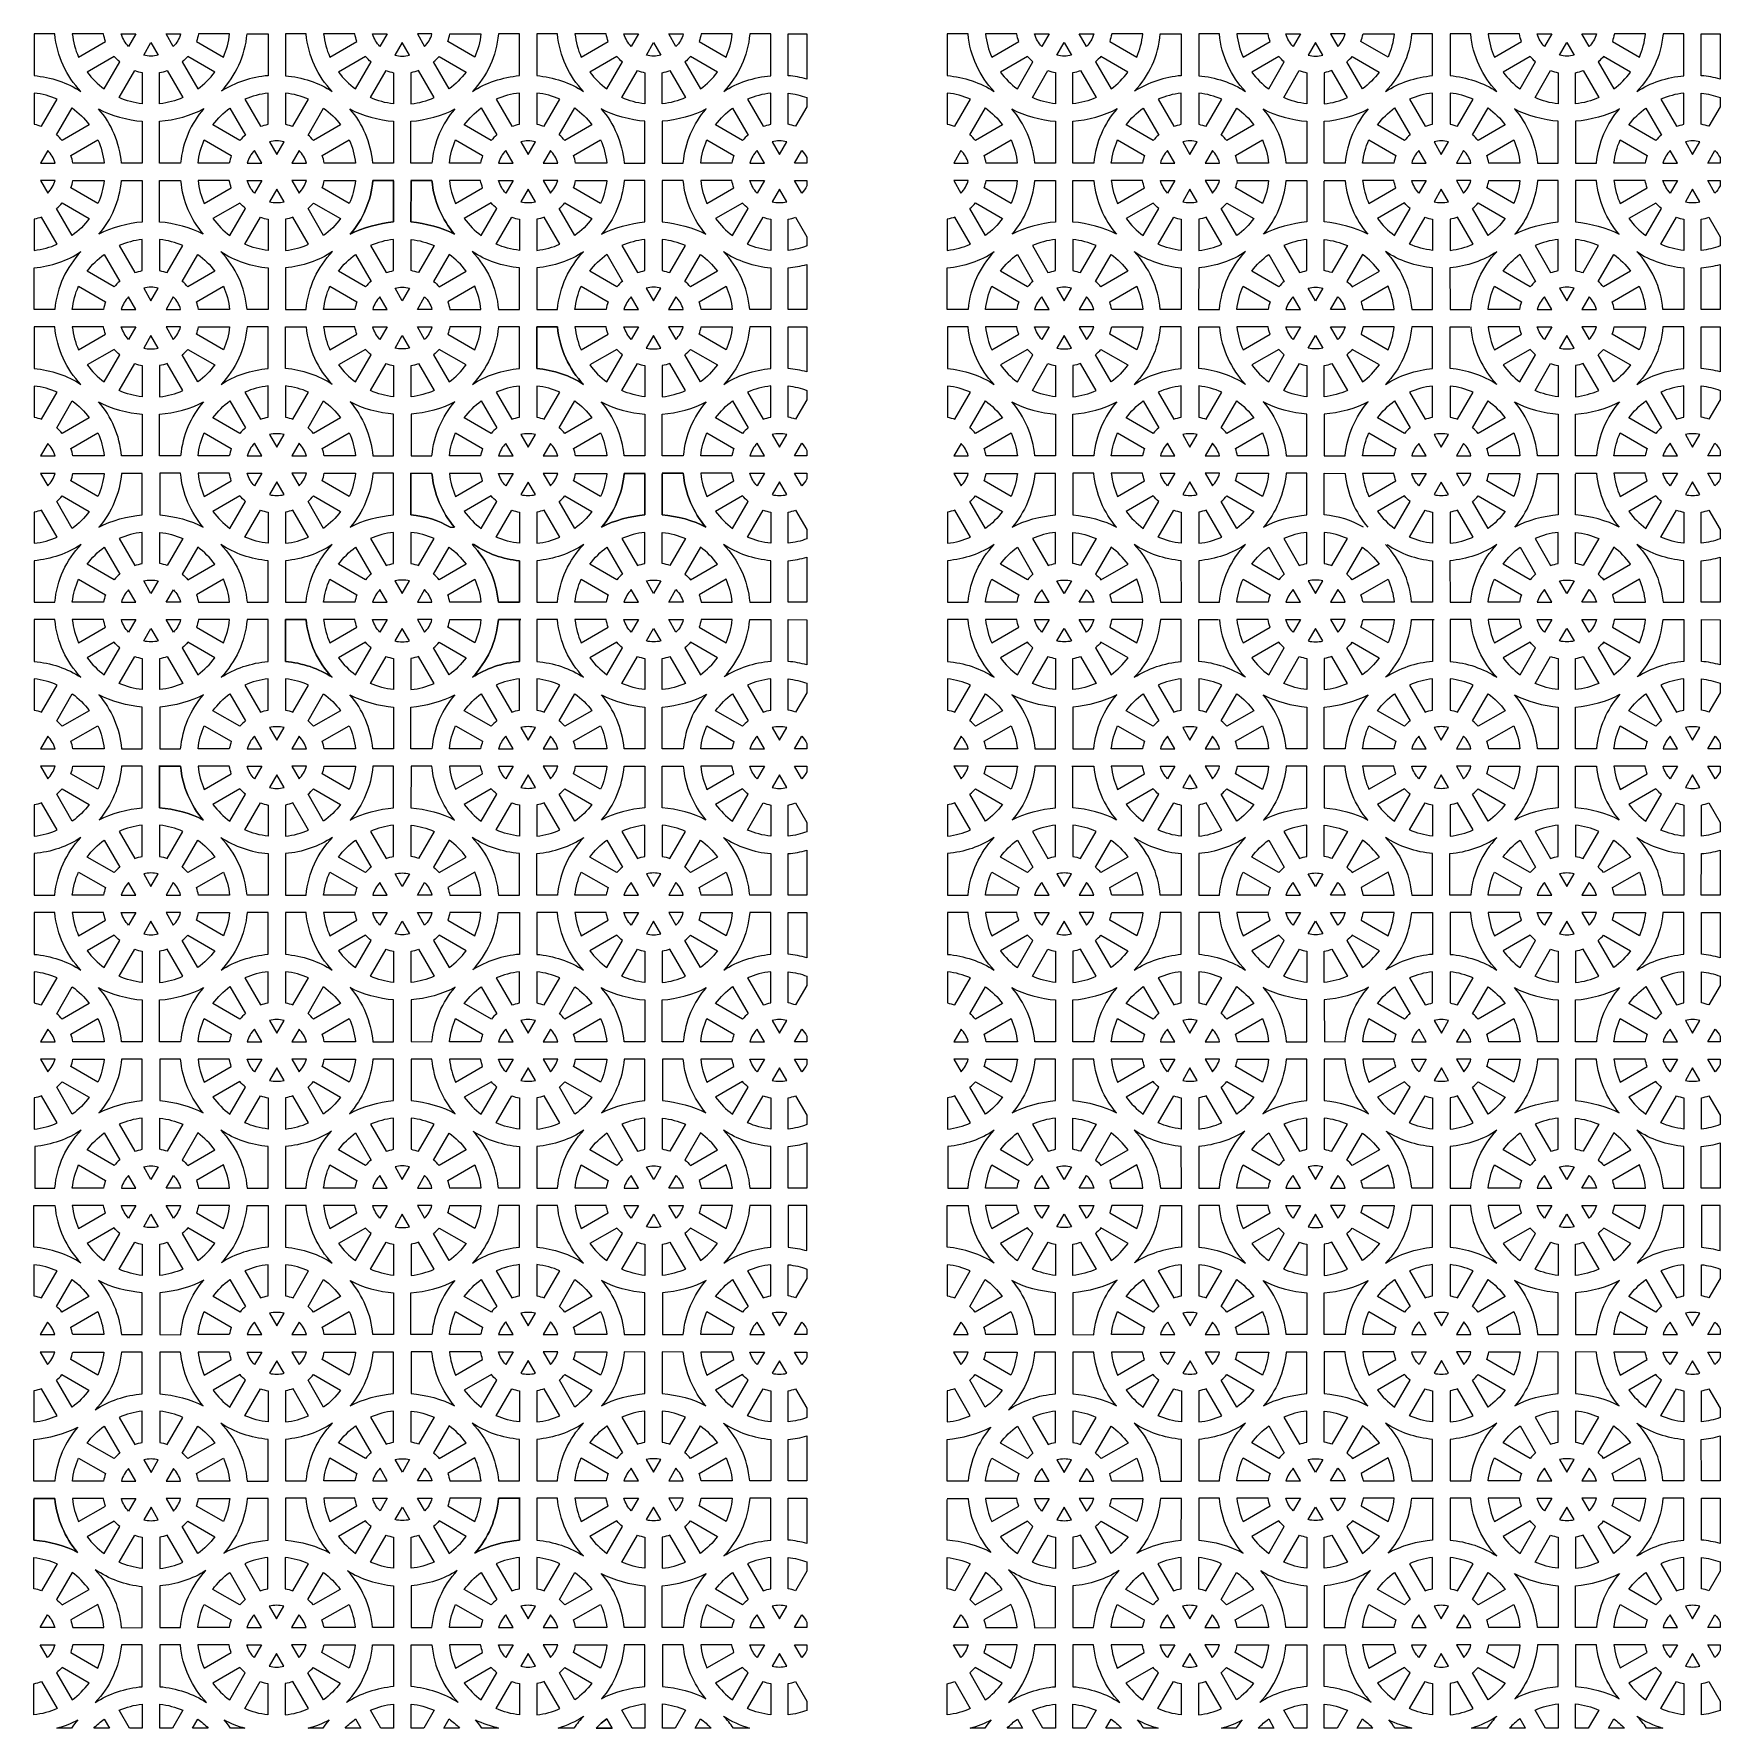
# Model space of a CAD drawing. Header units: centimetres. Extents: x -87 to 87, y -88 to 88.
import ezdxf

# ---------------------------------------------------------------- set-up
doc = ezdxf.new("R2010")
doc.units = ezdxf.units.CM
doc.header["$MEASUREMENT"] = 0
doc.layers.add('layer 1', color=7, linetype='Continuous')

msp = doc.modelspace()

# ---------------------------------------------------------------- linework, layer by layer
at = {"layer": 'layer 1', "color": 114}
for points, knots in [([(-82.73831, 85.40539), (-83.06688, 86.15262), (-83.28721, 86.95816), (-83.37938, 87.80214), (-83.37938, 87.80214), (-83.37938, 87.80214), (-80.14743, 87.80222), (-80.14743, 87.80222), (-80.14743, 87.80222), (-80.09867, 87.53399), (-80.02858, 87.27316), (-79.93882, 87.02166), (-79.93882, 87.02166), (-79.93882, 87.02166), (-82.73831, 85.40539), (-82.73831, 85.40539)], [0, 0, 0, 0, 0.2, 0.2, 0.2, 0.2, 0.4, 0.4, 0.4, 0.4, 0.6, 0.6, 0.6, 0.6, 1, 1, 1, 1]), ([(-87.33852, 87.80182), (-87.33852, 87.80182), (-85.18826, 87.80215), (-85.18826, 87.80215), (-85.18826, 87.80215), (-84.98259, 85.49741), (-83.9946, 83.41741), (-82.49182, 81.82967), (-82.49182, 81.82967), (-83.84663, 82.73695), (-85.62561, 83.32192), (-87.33852, 83.47478), (-87.33852, 83.47478), (-87.33852, 83.47478), (-87.33852, 87.80182), (-87.33852, 87.80182)], [0, 0, 0, 0, 0.2, 0.2, 0.2, 0.2, 0.4, 0.4, 0.4, 0.4, 0.6, 0.6, 0.6, 0.6, 1, 1, 1, 1]), ([(-77.54295, 86.49285), (-77.54295, 86.49285), (-76.78706, 87.80215), (-76.78706, 87.80215), (-76.78706, 87.80215), (-76.78706, 87.80215), (-78.29986, 87.80215), (-78.29986, 87.80215), (-78.29986, 87.80215), (-78.15436, 87.30492), (-77.89134, 86.85778), (-77.54295, 86.49285)], [0, 0, 0, 0, 0.25, 0.25, 0.25, 0.25, 0.5, 0.5, 0.5, 0.5, 1, 1, 1, 1]), ([(-74.47185, 85.59204), (-74.47185, 85.59204), (-75.22822, 86.90213), (-75.22822, 86.90213), (-75.22822, 86.90213), (-75.22822, 86.90213), (-75.98454, 85.59204), (-75.98454, 85.59204), (-75.98454, 85.59204), (-75.48986, 85.47212), (-74.96653, 85.47211), (-74.47185, 85.59204)], [0, 0, 0, 0, 0.25, 0.25, 0.25, 0.25, 0.5, 0.5, 0.5, 0.5, 1, 1, 1, 1]), ([(-73.66938, 87.80215), (-73.66938, 87.80215), (-72.91344, 86.49285), (-72.91344, 86.49285), (-72.91344, 86.49285), (-72.56508, 86.85774), (-72.30211, 87.30489), (-72.15661, 87.80215), (-72.15661, 87.80215), (-72.15661, 87.80215), (-73.66938, 87.80215), (-73.66938, 87.80215)], [0, 0, 0, 0, 0.25, 0.25, 0.25, 0.25, 0.5, 0.5, 0.5, 0.5, 1, 1, 1, 1]), ([(-67.71811, 85.40539), (-67.71811, 85.40539), (-70.51772, 87.02173), (-70.51772, 87.02173), (-70.51772, 87.02173), (-70.42799, 87.2732), (-70.35764, 87.53393), (-70.30887, 87.80215), (-70.30887, 87.80215), (-70.30887, 87.80215), (-67.07708, 87.80215), (-67.07708, 87.80215), (-67.07708, 87.80215), (-67.16925, 86.95817), (-67.38956, 86.1526), (-67.71811, 85.40539)], [0, 0, 0, 0, 0.2, 0.2, 0.2, 0.2, 0.4, 0.4, 0.4, 0.4, 0.6, 0.6, 0.6, 0.6, 1, 1, 1, 1]), ([(-63.09479, 87.80215), (-63.09479, 87.80215), (-65.2682, 87.80215), (-65.2682, 87.80215), (-65.2682, 87.80215), (-65.47231, 85.5149), (-66.4469, 83.449), (-67.93049, 81.86593), (-67.93049, 81.86593), (-66.58909, 82.75013), (-64.78211, 83.32002), (-63.0948, 83.4706), (-63.0948, 83.4706), (-63.0948, 83.4706), (-63.09479, 87.80215), (-63.09479, 87.80215)], [0, 0, 0, 0, 0.2, 0.2, 0.2, 0.2, 0.4, 0.4, 0.4, 0.4, 0.6, 0.6, 0.6, 0.6, 1, 1, 1, 1]), ([(-61.29479, 87.80214), (-61.29479, 87.80214), (-59.14735, 87.80153), (-59.14735, 87.80153), (-59.14735, 87.80153), (-58.94149, 85.49464), (-57.95179, 83.41292), (-56.4466, 81.82462), (-56.4466, 81.82462), (-57.80169, 82.73239), (-59.58134, 83.31769), (-61.29479, 83.47059), (-61.29479, 83.47059), (-61.29479, 83.47059), (-61.29479, 87.80214), (-61.29479, 87.80214)], [0, 0, 0, 0, 0.2, 0.2, 0.2, 0.2, 0.4, 0.4, 0.4, 0.4, 0.6, 0.6, 0.6, 0.6, 1, 1, 1, 1]), ([(-57.33846, 87.80153), (-57.33846, 87.80153), (-54.10648, 87.80155), (-54.10648, 87.80155), (-54.10648, 87.80155), (-54.0577, 87.53336), (-53.98764, 87.27259), (-53.89791, 87.02114), (-53.89791, 87.02114), (-53.89791, 87.02114), (-56.69733, 85.40488), (-56.69733, 85.40488), (-56.69733, 85.40488), (-57.02588, 86.15208), (-57.24627, 86.95757), (-57.33846, 87.80153)], [0, 0, 0, 0, 0.2, 0.2, 0.2, 0.2, 0.4, 0.4, 0.4, 0.4, 0.6, 0.6, 0.6, 0.6, 1, 1, 1, 1]), ([(-51.50205, 86.4923), (-51.50205, 86.4923), (-50.74616, 87.80153), (-50.74616, 87.80153), (-50.74616, 87.80153), (-50.74616, 87.80153), (-52.25894, 87.80153), (-52.25894, 87.80153), (-52.25894, 87.80153), (-52.11344, 87.30433), (-51.85042, 86.8572), (-51.50205, 86.4923)], [0, 0, 0, 0, 0.25, 0.25, 0.25, 0.25, 0.5, 0.5, 0.5, 0.5, 1, 1, 1, 1]), ([(-49.94363, 85.59155), (-49.94363, 85.59155), (-49.1873, 86.90156), (-49.1873, 86.90156), (-49.1873, 86.90156), (-49.1873, 86.90156), (-48.43092, 85.59153), (-48.43092, 85.59153), (-48.43092, 85.59153), (-48.92568, 85.47154), (-49.44887, 85.47159), (-49.94363, 85.59155)], [0, 0, 0, 0, 0.25, 0.25, 0.25, 0.25, 0.5, 0.5, 0.5, 0.5, 1, 1, 1, 1]), ([(-47.62842, 87.80155), (-47.62842, 87.80155), (-46.11568, 87.80153), (-46.11568, 87.80153), (-46.11568, 87.80153), (-46.26119, 87.3043), (-46.52419, 86.85719), (-46.87253, 86.49233), (-46.87253, 86.49233), (-46.87253, 86.49233), (-47.62842, 87.80155), (-47.62842, 87.80155)], [0, 0, 0, 0, 0.25, 0.25, 0.25, 0.25, 0.5, 0.5, 0.5, 0.5, 1, 1, 1, 1]), ([(-41.67721, 85.40486), (-41.34866, 86.15205), (-41.12835, 86.95758), (-41.03617, 87.80153), (-41.03617, 87.80153), (-41.03617, 87.80153), (-44.26815, 87.80153), (-44.26815, 87.80153), (-44.26815, 87.80153), (-44.31691, 87.53338), (-44.38708, 87.27266), (-44.4768, 87.02124), (-44.4768, 87.02124), (-44.4768, 87.02124), (-41.67721, 85.40486), (-41.67721, 85.40486)], [0, 0, 0, 0, 0.2, 0.2, 0.2, 0.2, 0.4, 0.4, 0.4, 0.4, 0.6, 0.6, 0.6, 0.6, 1, 1, 1, 1]), ([(-37.05394, 83.4745), (-38.76984, 83.32137), (-40.57165, 82.7346), (-41.92799, 81.82462), (-41.92799, 81.82462), (-40.42282, 83.4129), (-39.43318, 85.49462), (-39.2273, 87.80152), (-39.2273, 87.80152), (-39.2273, 87.80152), (-37.05393, 87.80152), (-37.05393, 87.80152), (-37.05393, 87.80152), (-37.05393, 87.80152), (-37.05394, 83.4745), (-37.05394, 83.4745)], [0, 0, 0, 0, 0.2, 0.2, 0.2, 0.2, 0.4, 0.4, 0.4, 0.4, 0.6, 0.6, 0.6, 0.6, 1, 1, 1, 1]), ([(-30.40759, 81.82967), (-31.76221, 82.73673), (-33.54131, 83.32166), (-35.25393, 83.47449), (-35.25393, 83.47449), (-35.25393, 83.47449), (-35.25393, 87.80153), (-35.25393, 87.80153), (-35.25393, 87.80153), (-35.25393, 87.80153), (-33.10367, 87.80153), (-33.10367, 87.80153), (-33.10367, 87.80153), (-32.89803, 85.49702), (-31.91014, 83.41733), (-30.40759, 81.82967)], [0, 0, 0, 0, 0.2, 0.2, 0.2, 0.2, 0.4, 0.4, 0.4, 0.4, 0.6, 0.6, 0.6, 0.6, 1, 1, 1, 1]), ([(-30.65372, 85.40477), (-30.98229, 86.152), (-31.20262, 86.95754), (-31.29479, 87.80152), (-31.29479, 87.80152), (-31.29479, 87.80152), (-28.06284, 87.8016), (-28.06284, 87.8016), (-28.06284, 87.8016), (-28.01408, 87.53337), (-27.94399, 87.27254), (-27.85423, 87.02104), (-27.85423, 87.02104), (-27.85423, 87.02104), (-30.65372, 85.40477), (-30.65372, 85.40477)], [0, 0, 0, 0, 0.2, 0.2, 0.2, 0.2, 0.4, 0.4, 0.4, 0.4, 0.6, 0.6, 0.6, 0.6, 1, 1, 1, 1]), ([(-25.45836, 86.49223), (-25.45836, 86.49223), (-24.70247, 87.80153), (-24.70247, 87.80153), (-24.70247, 87.80153), (-24.70247, 87.80153), (-26.21527, 87.80153), (-26.21527, 87.80153), (-26.21527, 87.80153), (-26.06977, 87.3043), (-25.80675, 86.85716), (-25.45836, 86.49223)], [0, 0, 0, 0, 0.25, 0.25, 0.25, 0.25, 0.5, 0.5, 0.5, 0.5, 1, 1, 1, 1]), ([(-22.38726, 85.59142), (-22.38726, 85.59142), (-23.14363, 86.90151), (-23.14363, 86.90151), (-23.14363, 86.90151), (-23.14363, 86.90151), (-23.89995, 85.59142), (-23.89995, 85.59142), (-23.89995, 85.59142), (-23.40527, 85.4715), (-22.88194, 85.47149), (-22.38726, 85.59142)], [0, 0, 0, 0, 0.25, 0.25, 0.25, 0.25, 0.5, 0.5, 0.5, 0.5, 1, 1, 1, 1]), ([(-21.58479, 87.80153), (-21.58479, 87.80153), (-20.82885, 86.49223), (-20.82885, 86.49223), (-20.82885, 86.49223), (-20.48049, 86.85712), (-20.21752, 87.30427), (-20.07202, 87.80153), (-20.07202, 87.80153), (-20.07202, 87.80153), (-21.58479, 87.80153), (-21.58479, 87.80153)], [0, 0, 0, 0, 0.25, 0.25, 0.25, 0.25, 0.5, 0.5, 0.5, 0.5, 1, 1, 1, 1]), ([(-15.63352, 85.40477), (-15.63352, 85.40477), (-18.43313, 87.02111), (-18.43313, 87.02111), (-18.43313, 87.02111), (-18.3434, 87.27258), (-18.27305, 87.53331), (-18.22428, 87.80153), (-18.22428, 87.80153), (-18.22428, 87.80153), (-14.99249, 87.80153), (-14.99249, 87.80153), (-14.99249, 87.80153), (-15.08466, 86.95755), (-15.30497, 86.15198), (-15.63352, 85.40477)], [0, 0, 0, 0, 0.2, 0.2, 0.2, 0.2, 0.4, 0.4, 0.4, 0.4, 0.6, 0.6, 0.6, 0.6, 1, 1, 1, 1]), ([(-15.88406, 81.8248), (-14.37901, 83.41306), (-13.38946, 85.49473), (-13.18361, 87.80153), (-13.18361, 87.80153), (-13.18361, 87.80153), (-11.01307, 87.80154), (-11.01307, 87.80154), (-11.01307, 87.80154), (-11.01307, 87.80154), (-11.01308, 83.47061), (-11.01308, 83.47061), (-11.01308, 83.47061), (-12.72642, 83.31771), (-14.52906, 82.73246), (-15.88406, 81.8248)], [0, 0, 0, 0, 0.2, 0.2, 0.2, 0.2, 0.4, 0.4, 0.4, 0.4, 0.6, 0.6, 0.6, 0.6, 1, 1, 1, 1]), ([(-7.26689, 83.11747), (-7.26689, 83.11747), (-7.26981, 87.80155), (-7.26981, 87.80155), (-7.26981, 87.80155), (-7.26981, 87.80155), (-9.21307, 87.80154), (-9.21307, 87.80154), (-9.21307, 87.80154), (-9.21307, 87.80154), (-9.21307, 83.4706), (-9.21307, 83.4706), (-9.21307, 83.4706), (-8.56498, 83.41278), (-7.90739, 83.29308), (-7.26689, 83.11747)], [0, 0, 0, 0, 0.2, 0.2, 0.2, 0.2, 0.4, 0.4, 0.4, 0.4, 0.6, 0.6, 0.6, 0.6, 1, 1, 1, 1]), ([(-80.08292, 82.09351), (-80.75234, 82.58615), (-81.34427, 83.17797), (-81.83689, 83.84736), (-81.83689, 83.84736), (-81.83689, 83.84736), (-79.03752, 85.46357), (-79.03752, 85.46357), (-79.03752, 85.46357), (-78.86288, 85.25837), (-78.67195, 85.06747), (-78.46673, 84.89282), (-78.46673, 84.89282), (-78.46673, 84.89282), (-80.08292, 82.09351), (-80.08292, 82.09351)], [0, 0, 0, 0, 0.2, 0.2, 0.2, 0.2, 0.4, 0.4, 0.4, 0.4, 0.6, 0.6, 0.6, 0.6, 1, 1, 1, 1]), ([(-68.61963, 83.84742), (-69.11225, 83.17799), (-69.70427, 82.5865), (-70.3737, 82.09384), (-70.3737, 82.09384), (-70.3737, 82.09384), (-71.9897, 84.89283), (-71.9897, 84.89283), (-71.9897, 84.89283), (-71.7845, 85.06746), (-71.59358, 85.25838), (-71.41894, 85.46359), (-71.41894, 85.46359), (-71.41894, 85.46359), (-68.61963, 83.84742), (-68.61963, 83.84742)], [0, 0, 0, 0, 0.2, 0.2, 0.2, 0.2, 0.4, 0.4, 0.4, 0.4, 0.6, 0.6, 0.6, 0.6, 1, 1, 1, 1]), ([(-54.04204, 82.09293), (-54.71144, 82.58555), (-55.3033, 83.17745), (-55.79593, 83.84685), (-55.79593, 83.84685), (-55.79593, 83.84685), (-52.99668, 85.463), (-52.99668, 85.463), (-52.99668, 85.463), (-52.82203, 85.25778), (-52.63107, 85.06685), (-52.42586, 84.89221), (-52.42586, 84.89221), (-52.42586, 84.89221), (-54.04204, 82.09293), (-54.04204, 82.09293)], [0, 0, 0, 0, 0.2, 0.2, 0.2, 0.2, 0.4, 0.4, 0.4, 0.4, 0.6, 0.6, 0.6, 0.6, 1, 1, 1, 1]), ([(-45.94878, 84.89233), (-45.94878, 84.89233), (-44.33257, 82.09294), (-44.33257, 82.09294), (-44.33257, 82.09294), (-43.66317, 82.58556), (-43.07127, 83.17745), (-42.57865, 83.84685), (-42.57865, 83.84685), (-42.57865, 83.84685), (-45.37801, 85.46311), (-45.37801, 85.46311), (-45.37801, 85.46311), (-45.55264, 85.25791), (-45.74357, 85.06697), (-45.94878, 84.89233)], [0, 0, 0, 0, 0.2, 0.2, 0.2, 0.2, 0.4, 0.4, 0.4, 0.4, 0.6, 0.6, 0.6, 0.6, 1, 1, 1, 1]), ([(-27.99833, 82.09289), (-28.66775, 82.58553), (-29.25968, 83.17735), (-29.7523, 83.84674), (-29.7523, 83.84674), (-29.7523, 83.84674), (-26.95293, 85.46295), (-26.95293, 85.46295), (-26.95293, 85.46295), (-26.77829, 85.25775), (-26.58736, 85.06685), (-26.38214, 84.8922), (-26.38214, 84.8922), (-26.38214, 84.8922), (-27.99833, 82.09289), (-27.99833, 82.09289)], [0, 0, 0, 0, 0.2, 0.2, 0.2, 0.2, 0.4, 0.4, 0.4, 0.4, 0.6, 0.6, 0.6, 0.6, 1, 1, 1, 1]), ([(-16.53504, 83.8468), (-17.02766, 83.17737), (-17.61968, 82.58588), (-18.28911, 82.09322), (-18.28911, 82.09322), (-18.28911, 82.09322), (-19.90511, 84.89221), (-19.90511, 84.89221), (-19.90511, 84.89221), (-19.69991, 85.06684), (-19.50899, 85.25776), (-19.33435, 85.46297), (-19.33435, 85.46297), (-19.33435, 85.46297), (-16.53504, 83.8468), (-16.53504, 83.8468)], [0, 0, 0, 0, 0.2, 0.2, 0.2, 0.2, 0.4, 0.4, 0.4, 0.4, 0.6, 0.6, 0.6, 0.6, 1, 1, 1, 1]), ([(-76.12824, 80.55096), (-76.12824, 80.55096), (-76.12821, 83.78292), (-76.12821, 83.78292), (-76.12821, 83.78292), (-76.39641, 83.8317), (-76.65717, 83.90182), (-76.90862, 83.99155), (-76.90862, 83.99155), (-76.90862, 83.99155), (-78.52496, 81.192), (-78.52496, 81.192), (-78.52496, 81.192), (-77.77775, 80.86344), (-76.9722, 80.64312), (-76.12824, 80.55096)], [0, 0, 0, 0, 0.2, 0.2, 0.2, 0.2, 0.4, 0.4, 0.4, 0.4, 0.6, 0.6, 0.6, 0.6, 1, 1, 1, 1]), ([(-73.54783, 83.99162), (-73.79929, 83.90189), (-74.06006, 83.8317), (-74.32827, 83.78292), (-74.32827, 83.78292), (-74.32827, 83.78292), (-74.32824, 80.55096), (-74.32824, 80.55096), (-74.32824, 80.55096), (-73.48428, 80.64313), (-72.67886, 80.86373), (-71.93164, 81.19229), (-71.93164, 81.19229), (-71.93164, 81.19229), (-73.54783, 83.99162), (-73.54783, 83.99162)], [0, 0, 0, 0, 0.2, 0.2, 0.2, 0.2, 0.4, 0.4, 0.4, 0.4, 0.6, 0.6, 0.6, 0.6, 1, 1, 1, 1]), ([(-50.86767, 83.99106), (-50.86767, 83.99106), (-52.48388, 81.19173), (-52.48388, 81.19173), (-52.48388, 81.19173), (-51.73668, 80.86317), (-50.93128, 80.64274), (-50.08733, 80.55057), (-50.08733, 80.55057), (-50.08733, 80.55057), (-50.08733, 83.78239), (-50.08733, 83.78239), (-50.08733, 83.78239), (-50.3555, 83.83115), (-50.61623, 83.90133), (-50.86767, 83.99106)], [0, 0, 0, 0, 0.2, 0.2, 0.2, 0.2, 0.4, 0.4, 0.4, 0.4, 0.6, 0.6, 0.6, 0.6, 1, 1, 1, 1]), ([(-48.28733, 80.55049), (-48.28733, 80.55049), (-48.28733, 83.7824), (-48.28733, 83.7824), (-48.28733, 83.7824), (-48.01915, 83.83117), (-47.75839, 83.90134), (-47.50694, 83.99108), (-47.50694, 83.99108), (-47.50694, 83.99108), (-45.89059, 81.19149), (-45.89059, 81.19149), (-45.89059, 81.19149), (-46.63781, 80.86293), (-47.44337, 80.64268), (-48.28733, 80.55049)], [0, 0, 0, 0, 0.2, 0.2, 0.2, 0.2, 0.4, 0.4, 0.4, 0.4, 0.6, 0.6, 0.6, 0.6, 1, 1, 1, 1]), ([(-24.04365, 80.55034), (-24.04365, 80.55034), (-24.04362, 83.7823), (-24.04362, 83.7823), (-24.04362, 83.7823), (-24.31182, 83.83108), (-24.57258, 83.9012), (-24.82403, 83.99093), (-24.82403, 83.99093), (-24.82403, 83.99093), (-26.44037, 81.19138), (-26.44037, 81.19138), (-26.44037, 81.19138), (-25.69316, 80.86282), (-24.88761, 80.6425), (-24.04365, 80.55034)], [0, 0, 0, 0, 0.2, 0.2, 0.2, 0.2, 0.4, 0.4, 0.4, 0.4, 0.6, 0.6, 0.6, 0.6, 1, 1, 1, 1]), ([(-21.46324, 83.991), (-21.7147, 83.90127), (-21.97547, 83.83108), (-22.24368, 83.7823), (-22.24368, 83.7823), (-22.24368, 83.7823), (-22.24365, 80.55034), (-22.24365, 80.55034), (-22.24365, 80.55034), (-21.39969, 80.64251), (-20.59427, 80.86311), (-19.84705, 81.19167), (-19.84705, 81.19167), (-19.84705, 81.19167), (-21.46324, 83.991), (-21.46324, 83.991)], [0, 0, 0, 0, 0.2, 0.2, 0.2, 0.2, 0.4, 0.4, 0.4, 0.4, 0.6, 0.6, 0.6, 0.6, 1, 1, 1, 1]), ([(-86.55811, 78.22525), (-86.80957, 78.31498), (-87.07034, 78.38517), (-87.33855, 78.43395), (-87.33855, 78.43395), (-87.33855, 78.43395), (-87.33852, 81.66591), (-87.33852, 81.66591), (-87.33852, 81.66591), (-86.49456, 81.57374), (-85.68914, 81.35314), (-84.94192, 81.02458), (-84.94192, 81.02458), (-84.94192, 81.02458), (-86.55811, 78.22525), (-86.55811, 78.22525)], [0, 0, 0, 0, 0.2, 0.2, 0.2, 0.2, 0.4, 0.4, 0.4, 0.4, 0.6, 0.6, 0.6, 0.6, 1, 1, 1, 1]), ([(-63.09479, 81.66172), (-63.09479, 81.66172), (-63.09476, 78.42976), (-63.09476, 78.42976), (-63.09476, 78.42976), (-63.36296, 78.38098), (-63.62372, 78.31086), (-63.87517, 78.22113), (-63.87517, 78.22113), (-63.87517, 78.22113), (-65.49151, 81.02068), (-65.49151, 81.02068), (-65.49151, 81.02068), (-64.7443, 81.34924), (-63.93875, 81.56956), (-63.09479, 81.66172)], [0, 0, 0, 0, 0.2, 0.2, 0.2, 0.2, 0.4, 0.4, 0.4, 0.4, 0.6, 0.6, 0.6, 0.6, 1, 1, 1, 1]), ([(-60.51438, 78.22106), (-60.76584, 78.31079), (-61.02661, 78.38098), (-61.29482, 78.42976), (-61.29482, 78.42976), (-61.29482, 78.42976), (-61.29479, 81.66172), (-61.29479, 81.66172), (-61.29479, 81.66172), (-60.45083, 81.56955), (-59.64541, 81.34895), (-58.89819, 81.02039), (-58.89819, 81.02039), (-58.89819, 81.02039), (-60.51438, 78.22106), (-60.51438, 78.22106)], [0, 0, 0, 0, 0.2, 0.2, 0.2, 0.2, 0.4, 0.4, 0.4, 0.4, 0.6, 0.6, 0.6, 0.6, 1, 1, 1, 1]), ([(-37.05393, 81.66562), (-37.05393, 81.66562), (-37.0539, 78.43366), (-37.0539, 78.43366), (-37.0539, 78.43366), (-37.3221, 78.38488), (-37.58286, 78.31476), (-37.83431, 78.22503), (-37.83431, 78.22503), (-37.83431, 78.22503), (-39.45065, 81.02458), (-39.45065, 81.02458), (-39.45065, 81.02458), (-38.70344, 81.35314), (-37.89789, 81.57346), (-37.05393, 81.66562)], [0, 0, 0, 0, 0.2, 0.2, 0.2, 0.2, 0.4, 0.4, 0.4, 0.4, 0.6, 0.6, 0.6, 0.6, 1, 1, 1, 1]), ([(-34.47352, 78.22496), (-34.72498, 78.31469), (-34.98575, 78.38488), (-35.25396, 78.43366), (-35.25396, 78.43366), (-35.25396, 78.43366), (-35.25393, 81.66562), (-35.25393, 81.66562), (-35.25393, 81.66562), (-34.40997, 81.57345), (-33.60455, 81.35285), (-32.85733, 81.02429), (-32.85733, 81.02429), (-32.85733, 81.02429), (-34.47352, 78.22496), (-34.47352, 78.22496)], [0, 0, 0, 0, 0.2, 0.2, 0.2, 0.2, 0.4, 0.4, 0.4, 0.4, 0.6, 0.6, 0.6, 0.6, 1, 1, 1, 1]), ([(-11.01307, 81.66173), (-11.01307, 81.66173), (-11.01304, 78.42977), (-11.01304, 78.42977), (-11.01304, 78.42977), (-11.28124, 78.38099), (-11.542, 78.31087), (-11.79345, 78.22114), (-11.79345, 78.22114), (-11.79345, 78.22114), (-13.40979, 81.02069), (-13.40979, 81.02069), (-13.40979, 81.02069), (-12.66258, 81.34925), (-11.85703, 81.56957), (-11.01307, 81.66173)], [0, 0, 0, 0, 0.2, 0.2, 0.2, 0.2, 0.4, 0.4, 0.4, 0.4, 0.6, 0.6, 0.6, 0.6, 1, 1, 1, 1]), ([(-7.26981, 80.23518), (-7.26981, 80.23518), (-7.26981, 81.20376), (-7.26981, 81.20376), (-7.26981, 81.20376), (-7.88699, 81.43236), (-8.53619, 81.58781), (-9.21307, 81.66173), (-9.21307, 81.66173), (-9.21307, 81.66173), (-9.2131, 78.42977), (-9.2131, 78.42977), (-9.2131, 78.42977), (-8.94489, 78.38099), (-8.68412, 78.3108), (-8.43266, 78.22107), (-8.43266, 78.22107), (-8.43266, 78.22107), (-7.26981, 80.23518), (-7.26981, 80.23518)], [0, 0, 0, 0, 0.166666667, 0.166666667, 0.166666667, 0.166666667, 0.333333333, 0.333333333, 0.333333333, 0.333333333, 0.5, 0.5, 0.5, 0.5, 0.666666667, 0.666666667, 0.666666667, 0.666666667, 1, 1, 1, 1]), ([(-81.62991, 78.36945), (-82.12253, 79.03888), (-82.71455, 79.63037), (-83.38398, 80.12303), (-83.38398, 80.12303), (-83.38398, 80.12303), (-84.99998, 77.32404), (-84.99998, 77.32404), (-84.99998, 77.32404), (-84.79478, 77.14941), (-84.60386, 76.95849), (-84.42922, 76.75328), (-84.42922, 76.75328), (-84.42922, 76.75328), (-81.62991, 78.36945), (-81.62991, 78.36945)], [0, 0, 0, 0, 0.2, 0.2, 0.2, 0.2, 0.4, 0.4, 0.4, 0.4, 0.6, 0.6, 0.6, 0.6, 1, 1, 1, 1]), ([(-76.12817, 74.41472), (-76.12817, 74.41472), (-76.12825, 78.74208), (-76.12825, 78.74208), (-76.12825, 78.74208), (-77.6006, 78.87347), (-79.42862, 79.32415), (-80.64778, 80.02435), (-80.64778, 80.02435), (-79.32928, 78.48838), (-78.46883, 76.5478), (-78.27848, 74.41472), (-78.27848, 74.41472), (-78.27848, 74.41472), (-76.12817, 74.41472), (-76.12817, 74.41472)], [0, 0, 0, 0, 0.2, 0.2, 0.2, 0.2, 0.4, 0.4, 0.4, 0.4, 0.6, 0.6, 0.6, 0.6, 1, 1, 1, 1]), ([(-74.32824, 74.41053), (-74.32824, 74.41053), (-72.15481, 74.41053), (-72.15481, 74.41053), (-72.15481, 74.41053), (-71.96256, 76.56487), (-71.08678, 78.52286), (-69.74592, 80.06599), (-69.74592, 80.06599), (-70.98259, 79.34203), (-72.82691, 78.87606), (-74.32824, 78.74209), (-74.32824, 78.74209), (-74.32824, 78.74209), (-74.32824, 74.41053), (-74.32824, 74.41053)], [0, 0, 0, 0, 0.2, 0.2, 0.2, 0.2, 0.4, 0.4, 0.4, 0.4, 0.6, 0.6, 0.6, 0.6, 1, 1, 1, 1]), ([(-67.04947, 80.11917), (-67.71889, 79.62653), (-68.31082, 79.03471), (-68.80344, 78.36532), (-68.80344, 78.36532), (-68.80344, 78.36532), (-66.00407, 76.74911), (-66.00407, 76.74911), (-66.00407, 76.74911), (-65.82943, 76.95431), (-65.6385, 77.14521), (-65.43328, 77.31986), (-65.43328, 77.31986), (-65.43328, 77.31986), (-67.04947, 80.11917), (-67.04947, 80.11917)], [0, 0, 0, 0, 0.2, 0.2, 0.2, 0.2, 0.4, 0.4, 0.4, 0.4, 0.6, 0.6, 0.6, 0.6, 1, 1, 1, 1]), ([(-55.58618, 78.36526), (-56.0788, 79.03469), (-56.67082, 79.62618), (-57.34025, 80.11884), (-57.34025, 80.11884), (-57.34025, 80.11884), (-58.95625, 77.31985), (-58.95625, 77.31985), (-58.95625, 77.31985), (-58.75105, 77.14522), (-58.56013, 76.9543), (-58.38549, 76.74909), (-58.38549, 76.74909), (-58.38549, 76.74909), (-55.58618, 78.36526), (-55.58618, 78.36526)], [0, 0, 0, 0, 0.2, 0.2, 0.2, 0.2, 0.4, 0.4, 0.4, 0.4, 0.6, 0.6, 0.6, 0.6, 1, 1, 1, 1]), ([(-50.08732, 74.41053), (-50.08732, 74.41053), (-50.08731, 78.74154), (-50.08731, 78.74154), (-50.08731, 78.74154), (-51.56025, 78.87299), (-53.38838, 79.32398), (-54.6079, 80.02464), (-54.6079, 80.02464), (-53.28722, 78.48796), (-52.42528, 76.54568), (-52.23475, 74.41053), (-52.23475, 74.41053), (-52.23475, 74.41053), (-50.08732, 74.41053), (-50.08732, 74.41053)], [0, 0, 0, 0, 0.2, 0.2, 0.2, 0.2, 0.4, 0.4, 0.4, 0.4, 0.6, 0.6, 0.6, 0.6, 1, 1, 1, 1]), ([(-48.2879, 74.41443), (-48.2879, 74.41443), (-46.11395, 74.41443), (-46.11395, 74.41443), (-46.11395, 74.41443), (-45.92358, 76.54778), (-45.06293, 78.48858), (-43.74414, 80.02464), (-43.74414, 80.02464), (-44.96389, 79.32384), (-46.8149, 78.87282), (-48.28813, 78.74147), (-48.28813, 78.74147), (-48.28813, 78.74147), (-48.2879, 74.41443), (-48.2879, 74.41443)], [0, 0, 0, 0, 0.2, 0.2, 0.2, 0.2, 0.4, 0.4, 0.4, 0.4, 0.6, 0.6, 0.6, 0.6, 1, 1, 1, 1]), ([(-41.00861, 80.12307), (-41.67803, 79.63043), (-42.26996, 79.03861), (-42.76258, 78.36922), (-42.76258, 78.36922), (-42.76258, 78.36922), (-39.96321, 76.75301), (-39.96321, 76.75301), (-39.96321, 76.75301), (-39.78857, 76.95821), (-39.59764, 77.14911), (-39.39242, 77.32376), (-39.39242, 77.32376), (-39.39242, 77.32376), (-41.00861, 80.12307), (-41.00861, 80.12307)], [0, 0, 0, 0, 0.2, 0.2, 0.2, 0.2, 0.4, 0.4, 0.4, 0.4, 0.6, 0.6, 0.6, 0.6, 1, 1, 1, 1]), ([(-29.54532, 78.36916), (-30.03794, 79.03859), (-30.62996, 79.63008), (-31.29939, 80.12274), (-31.29939, 80.12274), (-31.29939, 80.12274), (-32.91539, 77.32375), (-32.91539, 77.32375), (-32.91539, 77.32375), (-32.71019, 77.14912), (-32.51927, 76.9582), (-32.34463, 76.75299), (-32.34463, 76.75299), (-32.34463, 76.75299), (-29.54532, 78.36916), (-29.54532, 78.36916)], [0, 0, 0, 0, 0.2, 0.2, 0.2, 0.2, 0.4, 0.4, 0.4, 0.4, 0.6, 0.6, 0.6, 0.6, 1, 1, 1, 1]), ([(-26.19389, 74.41443), (-26.38426, 76.54774), (-27.24499, 78.48836), (-28.56377, 80.02436), (-28.56377, 80.02436), (-27.34442, 79.32384), (-25.51638, 78.87288), (-24.04366, 78.74146), (-24.04366, 78.74146), (-24.04366, 78.74146), (-24.04365, 74.41443), (-24.04365, 74.41443), (-24.04365, 74.41443), (-24.04365, 74.41443), (-26.19389, 74.41443), (-26.19389, 74.41443)], [0, 0, 0, 0, 0.2, 0.2, 0.2, 0.2, 0.4, 0.4, 0.4, 0.4, 0.6, 0.6, 0.6, 0.6, 1, 1, 1, 1]), ([(-22.24365, 74.41054), (-22.24365, 74.41054), (-22.24365, 78.74147), (-22.24365, 78.74147), (-22.24365, 78.74147), (-20.77083, 78.8729), (-18.91959, 79.32383), (-17.70013, 80.0244), (-17.70013, 80.0244), (-19.02069, 78.48775), (-19.88256, 76.54558), (-20.07309, 74.41054), (-20.07309, 74.41054), (-20.07309, 74.41054), (-22.24365, 74.41054), (-22.24365, 74.41054)], [0, 0, 0, 0, 0.2, 0.2, 0.2, 0.2, 0.4, 0.4, 0.4, 0.4, 0.6, 0.6, 0.6, 0.6, 1, 1, 1, 1]), ([(-14.96775, 80.11918), (-15.63717, 79.62654), (-16.2291, 79.03472), (-16.72172, 78.36533), (-16.72172, 78.36533), (-16.72172, 78.36533), (-13.92235, 76.74912), (-13.92235, 76.74912), (-13.92235, 76.74912), (-13.74771, 76.95432), (-13.55678, 77.14522), (-13.35156, 77.31987), (-13.35156, 77.31987), (-13.35156, 77.31987), (-14.96775, 80.11918), (-14.96775, 80.11918)], [0, 0, 0, 0, 0.2, 0.2, 0.2, 0.2, 0.4, 0.4, 0.4, 0.4, 0.6, 0.6, 0.6, 0.6, 1, 1, 1, 1]), ([(-86.67966, 74.41472), (-86.67966, 74.41472), (-85.92372, 75.72402), (-85.92372, 75.72402), (-85.92372, 75.72402), (-85.57536, 75.35913), (-85.31239, 74.91198), (-85.16689, 74.41472), (-85.16689, 74.41472), (-85.16689, 74.41472), (-86.67966, 74.41472), (-86.67966, 74.41472)], [0, 0, 0, 0, 0.25, 0.25, 0.25, 0.25, 0.5, 0.5, 0.5, 0.5, 1, 1, 1, 1]), ([(-80.72839, 76.81148), (-80.72839, 76.81148), (-83.528, 75.19514), (-83.528, 75.19514), (-83.528, 75.19514), (-83.43827, 74.94367), (-83.36792, 74.68294), (-83.31915, 74.41472), (-83.31915, 74.41472), (-83.31915, 74.41472), (-80.08736, 74.41472), (-80.08736, 74.41472), (-80.08736, 74.41472), (-80.17953, 75.2587), (-80.39984, 76.06427), (-80.72839, 76.81148)], [0, 0, 0, 0, 0.2, 0.2, 0.2, 0.2, 0.4, 0.4, 0.4, 0.4, 0.6, 0.6, 0.6, 0.6, 1, 1, 1, 1]), ([(-69.70486, 76.80729), (-70.03343, 76.06006), (-70.25376, 75.25452), (-70.34593, 74.41054), (-70.34593, 74.41054), (-70.34593, 74.41054), (-67.11398, 74.41046), (-67.11398, 74.41046), (-67.11398, 74.41046), (-67.06522, 74.67869), (-66.99513, 74.93952), (-66.90537, 75.19102), (-66.90537, 75.19102), (-66.90537, 75.19102), (-69.70486, 76.80729), (-69.70486, 76.80729)], [0, 0, 0, 0, 0.2, 0.2, 0.2, 0.2, 0.4, 0.4, 0.4, 0.4, 0.6, 0.6, 0.6, 0.6, 1, 1, 1, 1]), ([(-64.5095, 75.71983), (-64.5095, 75.71983), (-63.75361, 74.41053), (-63.75361, 74.41053), (-63.75361, 74.41053), (-63.75361, 74.41053), (-65.26641, 74.41053), (-65.26641, 74.41053), (-65.26641, 74.41053), (-65.12091, 74.90776), (-64.85789, 75.3549), (-64.5095, 75.71983)], [0, 0, 0, 0, 0.25, 0.25, 0.25, 0.25, 0.5, 0.5, 0.5, 0.5, 1, 1, 1, 1]), ([(-61.4384, 76.62064), (-61.4384, 76.62064), (-62.19477, 75.31055), (-62.19477, 75.31055), (-62.19477, 75.31055), (-62.19477, 75.31055), (-62.95109, 76.62064), (-62.95109, 76.62064), (-62.95109, 76.62064), (-62.45641, 76.74056), (-61.93308, 76.74057), (-61.4384, 76.62064)], [0, 0, 0, 0, 0.25, 0.25, 0.25, 0.25, 0.5, 0.5, 0.5, 0.5, 1, 1, 1, 1]), ([(-60.63593, 74.41053), (-60.63593, 74.41053), (-59.87999, 75.71983), (-59.87999, 75.71983), (-59.87999, 75.71983), (-59.53163, 75.35494), (-59.26866, 74.90779), (-59.12316, 74.41053), (-59.12316, 74.41053), (-59.12316, 74.41053), (-60.63593, 74.41053), (-60.63593, 74.41053)], [0, 0, 0, 0, 0.25, 0.25, 0.25, 0.25, 0.5, 0.5, 0.5, 0.5, 1, 1, 1, 1]), ([(-54.68466, 76.80729), (-54.68466, 76.80729), (-57.48427, 75.19095), (-57.48427, 75.19095), (-57.48427, 75.19095), (-57.39454, 74.93948), (-57.32419, 74.67875), (-57.27542, 74.41053), (-57.27542, 74.41053), (-57.27542, 74.41053), (-54.04363, 74.41053), (-54.04363, 74.41053), (-54.04363, 74.41053), (-54.1358, 75.25451), (-54.35611, 76.06008), (-54.68466, 76.80729)], [0, 0, 0, 0, 0.2, 0.2, 0.2, 0.2, 0.4, 0.4, 0.4, 0.4, 0.6, 0.6, 0.6, 0.6, 1, 1, 1, 1]), ([(-43.664, 76.81119), (-43.99257, 76.06396), (-44.2129, 75.25842), (-44.30507, 74.41444), (-44.30507, 74.41444), (-44.30507, 74.41444), (-41.07312, 74.41436), (-41.07312, 74.41436), (-41.07312, 74.41436), (-41.02436, 74.68259), (-40.95427, 74.94342), (-40.86451, 75.19492), (-40.86451, 75.19492), (-40.86451, 75.19492), (-43.664, 76.81119), (-43.664, 76.81119)], [0, 0, 0, 0, 0.2, 0.2, 0.2, 0.2, 0.4, 0.4, 0.4, 0.4, 0.6, 0.6, 0.6, 0.6, 1, 1, 1, 1]), ([(-38.46864, 75.72373), (-38.46864, 75.72373), (-37.71275, 74.41443), (-37.71275, 74.41443), (-37.71275, 74.41443), (-37.71275, 74.41443), (-39.22555, 74.41443), (-39.22555, 74.41443), (-39.22555, 74.41443), (-39.08005, 74.91166), (-38.81703, 75.3588), (-38.46864, 75.72373)], [0, 0, 0, 0, 0.25, 0.25, 0.25, 0.25, 0.5, 0.5, 0.5, 0.5, 1, 1, 1, 1]), ([(-35.39754, 76.62454), (-35.39754, 76.62454), (-36.15391, 75.31445), (-36.15391, 75.31445), (-36.15391, 75.31445), (-36.15391, 75.31445), (-36.91023, 76.62454), (-36.91023, 76.62454), (-36.91023, 76.62454), (-36.41555, 76.74446), (-35.89222, 76.74447), (-35.39754, 76.62454)], [0, 0, 0, 0, 0.25, 0.25, 0.25, 0.25, 0.5, 0.5, 0.5, 0.5, 1, 1, 1, 1]), ([(-34.59507, 74.41443), (-34.59507, 74.41443), (-33.83913, 75.72373), (-33.83913, 75.72373), (-33.83913, 75.72373), (-33.49077, 75.35884), (-33.2278, 74.91169), (-33.0823, 74.41443), (-33.0823, 74.41443), (-33.0823, 74.41443), (-34.59507, 74.41443), (-34.59507, 74.41443)], [0, 0, 0, 0, 0.25, 0.25, 0.25, 0.25, 0.5, 0.5, 0.5, 0.5, 1, 1, 1, 1]), ([(-28.6438, 76.81119), (-28.6438, 76.81119), (-31.44341, 75.19485), (-31.44341, 75.19485), (-31.44341, 75.19485), (-31.35368, 74.94338), (-31.28333, 74.68265), (-31.23456, 74.41443), (-31.23456, 74.41443), (-31.23456, 74.41443), (-28.00277, 74.41443), (-28.00277, 74.41443), (-28.00277, 74.41443), (-28.09494, 75.25841), (-28.31525, 76.06398), (-28.6438, 76.81119)], [0, 0, 0, 0, 0.2, 0.2, 0.2, 0.2, 0.4, 0.4, 0.4, 0.4, 0.6, 0.6, 0.6, 0.6, 1, 1, 1, 1]), ([(-17.62314, 76.8073), (-17.95171, 76.06007), (-18.17204, 75.25453), (-18.26421, 74.41055), (-18.26421, 74.41055), (-18.26421, 74.41055), (-15.03226, 74.41047), (-15.03226, 74.41047), (-15.03226, 74.41047), (-14.9835, 74.6787), (-14.91341, 74.93953), (-14.82365, 75.19103), (-14.82365, 75.19103), (-14.82365, 75.19103), (-17.62314, 76.8073), (-17.62314, 76.8073)], [0, 0, 0, 0, 0.2, 0.2, 0.2, 0.2, 0.4, 0.4, 0.4, 0.4, 0.6, 0.6, 0.6, 0.6, 1, 1, 1, 1]), ([(-12.42778, 75.71984), (-12.42778, 75.71984), (-11.67189, 74.41054), (-11.67189, 74.41054), (-11.67189, 74.41054), (-11.67189, 74.41054), (-13.18469, 74.41054), (-13.18469, 74.41054), (-13.18469, 74.41054), (-13.03919, 74.90777), (-12.77617, 75.35491), (-12.42778, 75.71984)], [0, 0, 0, 0, 0.25, 0.25, 0.25, 0.25, 0.5, 0.5, 0.5, 0.5, 1, 1, 1, 1]), ([(-9.35668, 76.62065), (-9.35668, 76.62065), (-10.11305, 75.31056), (-10.11305, 75.31056), (-10.11305, 75.31056), (-10.11305, 75.31056), (-10.86937, 76.62065), (-10.86937, 76.62065), (-10.86937, 76.62065), (-10.37469, 76.74057), (-9.85136, 76.74058), (-9.35668, 76.62065)], [0, 0, 0, 0, 0.25, 0.25, 0.25, 0.25, 0.5, 0.5, 0.5, 0.5, 1, 1, 1, 1]), ([(-7.26982, 74.41054), (-7.26982, 74.41054), (-7.2698, 74.98008), (-7.2698, 74.98008), (-7.2698, 74.98008), (-7.41049, 75.25171), (-7.58898, 75.50063), (-7.79827, 75.71984), (-7.79827, 75.71984), (-7.79827, 75.71984), (-8.55421, 74.41054), (-8.55421, 74.41054), (-8.55421, 74.41054), (-8.55421, 74.41054), (-7.26982, 74.41054), (-7.26982, 74.41054)], [0, 0, 0, 0, 0.2, 0.2, 0.2, 0.2, 0.4, 0.4, 0.4, 0.4, 0.6, 0.6, 0.6, 0.6, 1, 1, 1, 1]), ([(-86.67961, 72.61474), (-86.67961, 72.61474), (-85.16687, 72.61472), (-85.16687, 72.61472), (-85.16687, 72.61472), (-85.31238, 72.11749), (-85.57538, 71.67038), (-85.92372, 71.30552), (-85.92372, 71.30552), (-85.92372, 71.30552), (-86.67961, 72.61474), (-86.67961, 72.61474)], [0, 0, 0, 0, 0.25, 0.25, 0.25, 0.25, 0.5, 0.5, 0.5, 0.5, 1, 1, 1, 1]), ([(-80.7284, 70.21805), (-80.39985, 70.96524), (-80.17954, 71.77077), (-80.08736, 72.61472), (-80.08736, 72.61472), (-80.08736, 72.61472), (-83.31934, 72.61472), (-83.31934, 72.61472), (-83.31934, 72.61472), (-83.3681, 72.34657), (-83.43827, 72.08585), (-83.52799, 71.83443), (-83.52799, 71.83443), (-83.52799, 71.83443), (-80.7284, 70.21805), (-80.7284, 70.21805)], [0, 0, 0, 0, 0.2, 0.2, 0.2, 0.2, 0.4, 0.4, 0.4, 0.4, 0.6, 0.6, 0.6, 0.6, 1, 1, 1, 1]), ([(-80.62569, 67.03136), (-79.41081, 67.7261), (-77.59371, 68.17338), (-76.1282, 68.30416), (-76.1282, 68.30416), (-76.1282, 68.30416), (-76.12819, 72.61471), (-76.12819, 72.61471), (-76.12819, 72.61471), (-76.12819, 72.61471), (-78.27849, 72.61471), (-78.27849, 72.61471), (-78.27849, 72.61471), (-78.46779, 70.4937), (-79.31974, 68.56311), (-80.62569, 67.03136)], [0, 0, 0, 0, 0.2, 0.2, 0.2, 0.2, 0.4, 0.4, 0.4, 0.4, 0.6, 0.6, 0.6, 0.6, 1, 1, 1, 1]), ([(-69.81144, 67.03136), (-71.11527, 68.56249), (-71.9657, 70.49151), (-72.15481, 72.61053), (-72.15481, 72.61053), (-72.15481, 72.61053), (-74.32819, 72.61053), (-74.32819, 72.61053), (-74.32819, 72.61053), (-74.32819, 72.61053), (-74.32819, 68.30415), (-74.32819, 68.30415), (-74.32819, 68.30415), (-72.86248, 68.17336), (-71.02656, 67.72616), (-69.81144, 67.03136)], [0, 0, 0, 0, 0.2, 0.2, 0.2, 0.2, 0.4, 0.4, 0.4, 0.4, 0.6, 0.6, 0.6, 0.6, 1, 1, 1, 1]), ([(-70.34592, 72.61053), (-70.34592, 72.61053), (-67.11394, 72.61055), (-67.11394, 72.61055), (-67.11394, 72.61055), (-67.06516, 72.34236), (-66.9951, 72.08159), (-66.90537, 71.83014), (-66.90537, 71.83014), (-66.90537, 71.83014), (-69.70479, 70.21388), (-69.70479, 70.21388), (-69.70479, 70.21388), (-70.03334, 70.96108), (-70.25373, 71.76657), (-70.34592, 72.61053)], [0, 0, 0, 0, 0.2, 0.2, 0.2, 0.2, 0.4, 0.4, 0.4, 0.4, 0.6, 0.6, 0.6, 0.6, 1, 1, 1, 1]), ([(-64.50951, 71.3013), (-64.50951, 71.3013), (-63.75362, 72.61053), (-63.75362, 72.61053), (-63.75362, 72.61053), (-63.75362, 72.61053), (-65.2664, 72.61053), (-65.2664, 72.61053), (-65.2664, 72.61053), (-65.1209, 72.11333), (-64.85788, 71.6662), (-64.50951, 71.3013)], [0, 0, 0, 0, 0.25, 0.25, 0.25, 0.25, 0.5, 0.5, 0.5, 0.5, 1, 1, 1, 1]), ([(-60.63588, 72.61055), (-60.63588, 72.61055), (-59.12314, 72.61053), (-59.12314, 72.61053), (-59.12314, 72.61053), (-59.26865, 72.1133), (-59.53165, 71.66619), (-59.87999, 71.30133), (-59.87999, 71.30133), (-59.87999, 71.30133), (-60.63588, 72.61055), (-60.63588, 72.61055)], [0, 0, 0, 0, 0.25, 0.25, 0.25, 0.25, 0.5, 0.5, 0.5, 0.5, 1, 1, 1, 1]), ([(-54.68467, 70.21386), (-54.35612, 70.96105), (-54.13581, 71.76658), (-54.04363, 72.61053), (-54.04363, 72.61053), (-54.04363, 72.61053), (-57.27561, 72.61053), (-57.27561, 72.61053), (-57.27561, 72.61053), (-57.32437, 72.34238), (-57.39454, 72.08166), (-57.48426, 71.83024), (-57.48426, 71.83024), (-57.48426, 71.83024), (-54.68467, 70.21386), (-54.68467, 70.21386)], [0, 0, 0, 0, 0.2, 0.2, 0.2, 0.2, 0.4, 0.4, 0.4, 0.4, 0.6, 0.6, 0.6, 0.6, 1, 1, 1, 1]), ([(-50.08451, 72.5279), (-50.08451, 72.5279), (-50.08449, 68.30441), (-50.08449, 68.30441), (-50.08449, 68.30441), (-51.5508, 68.17356), (-53.36314, 67.72604), (-54.5786, 67.03078), (-54.5786, 67.03078), (-53.27452, 68.562), (-52.42389, 70.49123), (-52.23476, 72.61052), (-52.23476, 72.61052), (-52.23476, 72.61052), (-50.05668, 72.61053), (-50.05668, 72.61053), (-50.05668, 72.61053), (-50.05668, 72.61053), (-50.08451, 72.5279), (-50.08451, 72.5279)], [0, 0, 0, 0, 0.166666667, 0.166666667, 0.166666667, 0.166666667, 0.333333333, 0.333333333, 0.333333333, 0.333333333, 0.5, 0.5, 0.5, 0.5, 0.666666667, 0.666666667, 0.666666667, 0.666666667, 1, 1, 1, 1]), ([(-48.28789, 72.61443), (-48.28789, 72.61443), (-48.27789, 72.61443), (-48.27789, 72.61443), (-48.27789, 72.61443), (-48.27789, 72.61443), (-46.11395, 72.61443), (-46.11395, 72.61443), (-46.11395, 72.61443), (-45.92466, 70.49335), (-45.07275, 68.56263), (-43.76677, 67.03078), (-43.76677, 67.03078), (-44.98247, 67.72617), (-46.81871, 68.17372), (-48.28531, 68.30448), (-48.28531, 68.30448), (-48.28531, 68.30448), (-48.28451, 72.5279), (-48.28451, 72.5279), (-48.28451, 72.5279), (-48.28451, 72.5279), (-48.28789, 72.61443), (-48.28789, 72.61443)], [0, 0, 0, 0, 0.142857143, 0.142857143, 0.142857143, 0.142857143, 0.285714286, 0.285714286, 0.285714286, 0.285714286, 0.428571429, 0.428571429, 0.428571429, 0.428571429, 0.571428571, 0.571428571, 0.571428571, 0.571428571, 0.714285714, 0.714285714, 0.714285714, 0.714285714, 1, 1, 1, 1]), ([(-44.30506, 72.61443), (-44.30506, 72.61443), (-41.07308, 72.61445), (-41.07308, 72.61445), (-41.07308, 72.61445), (-41.0243, 72.34626), (-40.95424, 72.08549), (-40.86451, 71.83404), (-40.86451, 71.83404), (-40.86451, 71.83404), (-43.66393, 70.21778), (-43.66393, 70.21778), (-43.66393, 70.21778), (-43.99248, 70.96498), (-44.21287, 71.77047), (-44.30506, 72.61443)], [0, 0, 0, 0, 0.2, 0.2, 0.2, 0.2, 0.4, 0.4, 0.4, 0.4, 0.6, 0.6, 0.6, 0.6, 1, 1, 1, 1]), ([(-38.46865, 71.3052), (-38.46865, 71.3052), (-37.71276, 72.61443), (-37.71276, 72.61443), (-37.71276, 72.61443), (-37.71276, 72.61443), (-39.22554, 72.61443), (-39.22554, 72.61443), (-39.22554, 72.61443), (-39.08004, 72.11723), (-38.81702, 71.6701), (-38.46865, 71.3052)], [0, 0, 0, 0, 0.25, 0.25, 0.25, 0.25, 0.5, 0.5, 0.5, 0.5, 1, 1, 1, 1]), ([(-34.59502, 72.61445), (-34.59502, 72.61445), (-33.08228, 72.61443), (-33.08228, 72.61443), (-33.08228, 72.61443), (-33.22779, 72.1172), (-33.49079, 71.67009), (-33.83913, 71.30523), (-33.83913, 71.30523), (-33.83913, 71.30523), (-34.59502, 72.61445), (-34.59502, 72.61445)], [0, 0, 0, 0, 0.25, 0.25, 0.25, 0.25, 0.5, 0.5, 0.5, 0.5, 1, 1, 1, 1]), ([(-28.64381, 70.21776), (-28.31526, 70.96495), (-28.09495, 71.77048), (-28.00277, 72.61443), (-28.00277, 72.61443), (-28.00277, 72.61443), (-31.23475, 72.61443), (-31.23475, 72.61443), (-31.23475, 72.61443), (-31.28351, 72.34628), (-31.35368, 72.08556), (-31.4434, 71.83414), (-31.4434, 71.83414), (-31.4434, 71.83414), (-28.64381, 70.21776), (-28.64381, 70.21776)], [0, 0, 0, 0, 0.2, 0.2, 0.2, 0.2, 0.4, 0.4, 0.4, 0.4, 0.6, 0.6, 0.6, 0.6, 1, 1, 1, 1]), ([(-28.53997, 67.03206), (-27.23462, 68.56368), (-26.38314, 70.49392), (-26.1939, 72.61442), (-26.1939, 72.61442), (-26.1939, 72.61442), (-24.04647, 72.61443), (-24.04647, 72.61443), (-24.04647, 72.61443), (-24.04647, 72.61443), (-24.04648, 68.3045), (-24.04648, 68.3045), (-24.04648, 68.3045), (-25.51195, 68.17372), (-27.32503, 67.72664), (-28.53997, 67.03206)], [0, 0, 0, 0, 0.2, 0.2, 0.2, 0.2, 0.4, 0.4, 0.4, 0.4, 0.6, 0.6, 0.6, 0.6, 1, 1, 1, 1]), ([(-22.24647, 72.61054), (-22.24647, 72.61054), (-20.07309, 72.61054), (-20.07309, 72.61054), (-20.07309, 72.61054), (-19.88401, 70.49183), (-19.0338, 68.56307), (-17.73031, 67.03205), (-17.73031, 67.03205), (-18.94528, 67.72665), (-20.781, 68.17372), (-22.24647, 68.30449), (-22.24647, 68.30449), (-22.24647, 68.30449), (-22.24647, 72.61054), (-22.24647, 72.61054)], [0, 0, 0, 0, 0.2, 0.2, 0.2, 0.2, 0.4, 0.4, 0.4, 0.4, 0.6, 0.6, 0.6, 0.6, 1, 1, 1, 1]), ([(-18.2642, 72.61054), (-18.2642, 72.61054), (-15.03222, 72.61056), (-15.03222, 72.61056), (-15.03222, 72.61056), (-14.98344, 72.34237), (-14.91338, 72.0816), (-14.82365, 71.83015), (-14.82365, 71.83015), (-14.82365, 71.83015), (-17.62307, 70.21389), (-17.62307, 70.21389), (-17.62307, 70.21389), (-17.95162, 70.96109), (-18.17201, 71.76658), (-18.2642, 72.61054)], [0, 0, 0, 0, 0.2, 0.2, 0.2, 0.2, 0.4, 0.4, 0.4, 0.4, 0.6, 0.6, 0.6, 0.6, 1, 1, 1, 1]), ([(-12.42779, 71.30131), (-12.42779, 71.30131), (-11.6719, 72.61054), (-11.6719, 72.61054), (-11.6719, 72.61054), (-11.6719, 72.61054), (-13.18468, 72.61054), (-13.18468, 72.61054), (-13.18468, 72.61054), (-13.03918, 72.11334), (-12.77616, 71.66621), (-12.42779, 71.30131)], [0, 0, 0, 0, 0.25, 0.25, 0.25, 0.25, 0.5, 0.5, 0.5, 0.5, 1, 1, 1, 1]), ([(-7.26971, 72.04125), (-7.26971, 72.04125), (-7.26981, 72.61056), (-7.26981, 72.61056), (-7.26981, 72.61056), (-7.26981, 72.61056), (-8.55416, 72.61056), (-8.55416, 72.61056), (-8.55416, 72.61056), (-8.55416, 72.61056), (-7.79827, 71.30134), (-7.79827, 71.30134), (-7.79827, 71.30134), (-7.58895, 71.52058), (-7.41043, 71.76954), (-7.26971, 72.04125)], [0, 0, 0, 0, 0.2, 0.2, 0.2, 0.2, 0.4, 0.4, 0.4, 0.4, 0.6, 0.6, 0.6, 0.6, 1, 1, 1, 1]), ([(-84.99997, 69.70552), (-84.99997, 69.70552), (-83.38376, 66.90613), (-83.38376, 66.90613), (-83.38376, 66.90613), (-82.71436, 67.39875), (-82.12246, 67.99064), (-81.62984, 68.66004), (-81.62984, 68.66004), (-81.62984, 68.66004), (-84.4292, 70.2763), (-84.4292, 70.2763), (-84.4292, 70.2763), (-84.60383, 70.0711), (-84.79476, 69.88016), (-84.99997, 69.70552)], [0, 0, 0, 0, 0.2, 0.2, 0.2, 0.2, 0.4, 0.4, 0.4, 0.4, 0.6, 0.6, 0.6, 0.6, 1, 1, 1, 1]), ([(-67.0495, 66.90193), (-67.7189, 67.39455), (-68.31076, 67.98645), (-68.80339, 68.65585), (-68.80339, 68.65585), (-68.80339, 68.65585), (-66.00414, 70.272), (-66.00414, 70.272), (-66.00414, 70.272), (-65.82949, 70.06678), (-65.63853, 69.87585), (-65.43332, 69.70121), (-65.43332, 69.70121), (-65.43332, 69.70121), (-67.0495, 66.90193), (-67.0495, 66.90193)], [0, 0, 0, 0, 0.2, 0.2, 0.2, 0.2, 0.4, 0.4, 0.4, 0.4, 0.6, 0.6, 0.6, 0.6, 1, 1, 1, 1]), ([(-62.95109, 70.40055), (-62.95109, 70.40055), (-62.19476, 71.71056), (-62.19476, 71.71056), (-62.19476, 71.71056), (-62.19476, 71.71056), (-61.43838, 70.40053), (-61.43838, 70.40053), (-61.43838, 70.40053), (-61.93314, 70.28054), (-62.45633, 70.28059), (-62.95109, 70.40055)], [0, 0, 0, 0, 0.25, 0.25, 0.25, 0.25, 0.5, 0.5, 0.5, 0.5, 1, 1, 1, 1]), ([(-58.95624, 69.70133), (-58.95624, 69.70133), (-57.34003, 66.90194), (-57.34003, 66.90194), (-57.34003, 66.90194), (-56.67063, 67.39456), (-56.07873, 67.98645), (-55.58611, 68.65585), (-55.58611, 68.65585), (-55.58611, 68.65585), (-58.38547, 70.27211), (-58.38547, 70.27211), (-58.38547, 70.27211), (-58.5601, 70.06691), (-58.75103, 69.87597), (-58.95624, 69.70133)], [0, 0, 0, 0, 0.2, 0.2, 0.2, 0.2, 0.4, 0.4, 0.4, 0.4, 0.6, 0.6, 0.6, 0.6, 1, 1, 1, 1]), ([(-41.00864, 66.90583), (-41.67804, 67.39845), (-42.2699, 67.99035), (-42.76253, 68.65975), (-42.76253, 68.65975), (-42.76253, 68.65975), (-39.96328, 70.2759), (-39.96328, 70.2759), (-39.96328, 70.2759), (-39.78863, 70.07068), (-39.59767, 69.87975), (-39.39246, 69.70511), (-39.39246, 69.70511), (-39.39246, 69.70511), (-41.00864, 66.90583), (-41.00864, 66.90583)], [0, 0, 0, 0, 0.2, 0.2, 0.2, 0.2, 0.4, 0.4, 0.4, 0.4, 0.6, 0.6, 0.6, 0.6, 1, 1, 1, 1]), ([(-36.91023, 70.40445), (-36.91023, 70.40445), (-36.1539, 71.71446), (-36.1539, 71.71446), (-36.1539, 71.71446), (-36.1539, 71.71446), (-35.39752, 70.40443), (-35.39752, 70.40443), (-35.39752, 70.40443), (-35.89228, 70.28444), (-36.41547, 70.28449), (-36.91023, 70.40445)], [0, 0, 0, 0, 0.25, 0.25, 0.25, 0.25, 0.5, 0.5, 0.5, 0.5, 1, 1, 1, 1]), ([(-32.91538, 69.70523), (-32.91538, 69.70523), (-31.29917, 66.90584), (-31.29917, 66.90584), (-31.29917, 66.90584), (-30.62977, 67.39846), (-30.03787, 67.99035), (-29.54525, 68.65975), (-29.54525, 68.65975), (-29.54525, 68.65975), (-32.34461, 70.27601), (-32.34461, 70.27601), (-32.34461, 70.27601), (-32.51924, 70.07081), (-32.71017, 69.87987), (-32.91538, 69.70523)], [0, 0, 0, 0, 0.2, 0.2, 0.2, 0.2, 0.4, 0.4, 0.4, 0.4, 0.6, 0.6, 0.6, 0.6, 1, 1, 1, 1]), ([(-14.96778, 66.90194), (-15.63718, 67.39456), (-16.22904, 67.98646), (-16.72167, 68.65586), (-16.72167, 68.65586), (-16.72167, 68.65586), (-13.92242, 70.27201), (-13.92242, 70.27201), (-13.92242, 70.27201), (-13.74777, 70.06679), (-13.55681, 69.87586), (-13.3516, 69.70122), (-13.3516, 69.70122), (-13.3516, 69.70122), (-14.96778, 66.90194), (-14.96778, 66.90194)], [0, 0, 0, 0, 0.2, 0.2, 0.2, 0.2, 0.4, 0.4, 0.4, 0.4, 0.6, 0.6, 0.6, 0.6, 1, 1, 1, 1]), ([(-10.86937, 70.40056), (-10.86937, 70.40056), (-10.11304, 71.71057), (-10.11304, 71.71057), (-10.11304, 71.71057), (-10.11304, 71.71057), (-9.35666, 70.40054), (-9.35666, 70.40054), (-9.35666, 70.40054), (-9.85142, 70.28055), (-10.37461, 70.2806), (-10.86937, 70.40056)], [0, 0, 0, 0, 0.25, 0.25, 0.25, 0.25, 0.5, 0.5, 0.5, 0.5, 1, 1, 1, 1]), ([(-87.33852, 65.36368), (-87.33852, 65.36368), (-87.33852, 68.59559), (-87.33852, 68.59559), (-87.33852, 68.59559), (-87.07034, 68.64436), (-86.80958, 68.71453), (-86.55813, 68.80427), (-86.55813, 68.80427), (-86.55813, 68.80427), (-84.94178, 66.00468), (-84.94178, 66.00468), (-84.94178, 66.00468), (-85.689, 65.67612), (-86.49456, 65.45587), (-87.33852, 65.36368)], [0, 0, 0, 0, 0.2, 0.2, 0.2, 0.2, 0.4, 0.4, 0.4, 0.4, 0.6, 0.6, 0.6, 0.6, 1, 1, 1, 1]), ([(-63.87513, 68.80006), (-63.87513, 68.80006), (-65.49134, 66.00073), (-65.49134, 66.00073), (-65.49134, 66.00073), (-64.74414, 65.67217), (-63.93874, 65.45174), (-63.09479, 65.35957), (-63.09479, 65.35957), (-63.09479, 65.35957), (-63.09479, 68.59139), (-63.09479, 68.59139), (-63.09479, 68.59139), (-63.36296, 68.64015), (-63.62369, 68.71033), (-63.87513, 68.80006)], [0, 0, 0, 0, 0.2, 0.2, 0.2, 0.2, 0.4, 0.4, 0.4, 0.4, 0.6, 0.6, 0.6, 0.6, 1, 1, 1, 1]), ([(-61.29479, 65.35949), (-61.29479, 65.35949), (-61.29479, 68.5914), (-61.29479, 68.5914), (-61.29479, 68.5914), (-61.02661, 68.64017), (-60.76585, 68.71034), (-60.5144, 68.80008), (-60.5144, 68.80008), (-60.5144, 68.80008), (-58.89805, 66.00049), (-58.89805, 66.00049), (-58.89805, 66.00049), (-59.64527, 65.67193), (-60.45083, 65.45168), (-61.29479, 65.35949)], [0, 0, 0, 0, 0.2, 0.2, 0.2, 0.2, 0.4, 0.4, 0.4, 0.4, 0.6, 0.6, 0.6, 0.6, 1, 1, 1, 1]), ([(-37.83427, 68.80396), (-37.83427, 68.80396), (-39.45048, 66.00463), (-39.45048, 66.00463), (-39.45048, 66.00463), (-38.70328, 65.67607), (-37.89788, 65.45564), (-37.05393, 65.36347), (-37.05393, 65.36347), (-37.05393, 65.36347), (-37.05393, 68.59529), (-37.05393, 68.59529), (-37.05393, 68.59529), (-37.3221, 68.64405), (-37.58283, 68.71423), (-37.83427, 68.80396)], [0, 0, 0, 0, 0.2, 0.2, 0.2, 0.2, 0.4, 0.4, 0.4, 0.4, 0.6, 0.6, 0.6, 0.6, 1, 1, 1, 1]), ([(-35.25393, 65.36339), (-35.25393, 65.36339), (-35.25393, 68.5953), (-35.25393, 68.5953), (-35.25393, 68.5953), (-34.98575, 68.64407), (-34.72499, 68.71424), (-34.47354, 68.80398), (-34.47354, 68.80398), (-34.47354, 68.80398), (-32.85719, 66.00439), (-32.85719, 66.00439), (-32.85719, 66.00439), (-33.60441, 65.67583), (-34.40997, 65.45558), (-35.25393, 65.36339)], [0, 0, 0, 0, 0.2, 0.2, 0.2, 0.2, 0.4, 0.4, 0.4, 0.4, 0.6, 0.6, 0.6, 0.6, 1, 1, 1, 1]), ([(-11.79341, 68.80007), (-11.79341, 68.80007), (-13.40962, 66.00074), (-13.40962, 66.00074), (-13.40962, 66.00074), (-12.66242, 65.67218), (-11.85702, 65.45175), (-11.01307, 65.35958), (-11.01307, 65.35958), (-11.01307, 65.35958), (-11.01307, 68.5914), (-11.01307, 68.5914), (-11.01307, 68.5914), (-11.28124, 68.64016), (-11.54197, 68.71034), (-11.79341, 68.80007)], [0, 0, 0, 0, 0.2, 0.2, 0.2, 0.2, 0.4, 0.4, 0.4, 0.4, 0.6, 0.6, 0.6, 0.6, 1, 1, 1, 1]), ([(-7.26689, 65.81823), (-7.26689, 65.81823), (-7.26689, 66.78092), (-7.26689, 66.78092), (-7.26689, 66.78092), (-7.26689, 66.78092), (-8.43268, 68.80009), (-8.43268, 68.80009), (-8.43268, 68.80009), (-8.68413, 68.71035), (-8.94489, 68.64018), (-9.21307, 68.59141), (-9.21307, 68.59141), (-9.21307, 68.59141), (-9.21307, 65.3595), (-9.21307, 65.3595), (-9.21307, 65.3595), (-8.53623, 65.43342), (-7.88407, 65.58974), (-7.26689, 65.81823)], [0, 0, 0, 0, 0.166666667, 0.166666667, 0.166666667, 0.166666667, 0.333333333, 0.333333333, 0.333333333, 0.333333333, 0.5, 0.5, 0.5, 0.5, 0.666666667, 0.666666667, 0.666666667, 0.666666667, 1, 1, 1, 1]), ([(-82.47835, 65.23038), (-83.84303, 64.30567), (-85.60718, 63.7091), (-87.33932, 63.55466), (-87.33932, 63.55466), (-87.33932, 63.55466), (-87.33892, 59.24409), (-87.33892, 59.24409), (-87.33892, 59.24409), (-87.33892, 59.24409), (-85.18821, 59.24409), (-85.18821, 59.24409), (-85.18821, 59.24409), (-84.98194, 61.55562), (-83.98862, 63.6409), (-82.47835, 65.23038)], [0, 0, 0, 0, 0.2, 0.2, 0.2, 0.2, 0.4, 0.4, 0.4, 0.4, 0.6, 0.6, 0.6, 0.6, 1, 1, 1, 1]), ([(-76.12819, 66.49528), (-76.12819, 66.49528), (-76.12816, 63.26332), (-76.12816, 63.26332), (-76.12816, 63.26332), (-76.39636, 63.21454), (-76.65712, 63.14442), (-76.90857, 63.05469), (-76.90857, 63.05469), (-76.90857, 63.05469), (-78.52491, 65.85424), (-78.52491, 65.85424), (-78.52491, 65.85424), (-77.7777, 66.1828), (-76.97215, 66.40312), (-76.12819, 66.49528)], [0, 0, 0, 0, 0.2, 0.2, 0.2, 0.2, 0.4, 0.4, 0.4, 0.4, 0.6, 0.6, 0.6, 0.6, 1, 1, 1, 1]), ([(-73.54778, 63.05462), (-73.79924, 63.14435), (-74.06001, 63.21454), (-74.32822, 63.26332), (-74.32822, 63.26332), (-74.32822, 63.26332), (-74.32819, 66.49528), (-74.32819, 66.49528), (-74.32819, 66.49528), (-73.48423, 66.40311), (-72.67881, 66.18251), (-71.93159, 65.85395), (-71.93159, 65.85395), (-71.93159, 65.85395), (-73.54778, 63.05462), (-73.54778, 63.05462)], [0, 0, 0, 0, 0.2, 0.2, 0.2, 0.2, 0.4, 0.4, 0.4, 0.4, 0.6, 0.6, 0.6, 0.6, 1, 1, 1, 1]), ([(-67.97765, 65.23037), (-66.46753, 63.6409), (-65.47441, 61.55552), (-65.26815, 59.24409), (-65.26815, 59.24409), (-65.26815, 59.24409), (-63.09479, 59.24442), (-63.09479, 59.24442), (-63.09479, 59.24442), (-63.09479, 59.24442), (-63.09477, 63.55054), (-63.09477, 63.55054), (-63.09477, 63.55054), (-64.82941, 63.70534), (-66.61169, 64.30332), (-67.97765, 65.23037)], [0, 0, 0, 0, 0.2, 0.2, 0.2, 0.2, 0.4, 0.4, 0.4, 0.4, 0.6, 0.6, 0.6, 0.6, 1, 1, 1, 1]), ([(-61.29769, 59.24442), (-61.29769, 59.24442), (-61.29559, 63.55047), (-61.29559, 63.55047), (-61.29559, 63.55047), (-59.56036, 63.70517), (-57.80115, 64.30337), (-56.43482, 65.23085), (-56.43482, 65.23085), (-57.94506, 63.64136), (-58.93825, 61.55592), (-59.14453, 59.24442), (-59.14453, 59.24442), (-59.14453, 59.24442), (-61.29769, 59.24442), (-61.29769, 59.24442)], [0, 0, 0, 0, 0.2, 0.2, 0.2, 0.2, 0.4, 0.4, 0.4, 0.4, 0.6, 0.6, 0.6, 0.6, 1, 1, 1, 1]), ([(-50.86485, 63.05489), (-50.86485, 63.05489), (-52.48106, 65.85422), (-52.48106, 65.85422), (-52.48106, 65.85422), (-51.73386, 66.18278), (-50.92846, 66.40321), (-50.08451, 66.49538), (-50.08451, 66.49538), (-50.08451, 66.49538), (-50.08451, 63.26356), (-50.08451, 63.26356), (-50.08451, 63.26356), (-50.35268, 63.2148), (-50.61341, 63.14462), (-50.86485, 63.05489)], [0, 0, 0, 0, 0.2, 0.2, 0.2, 0.2, 0.4, 0.4, 0.4, 0.4, 0.6, 0.6, 0.6, 0.6, 1, 1, 1, 1]), ([(-48.28451, 66.49546), (-48.28451, 66.49546), (-48.28451, 63.26355), (-48.28451, 63.26355), (-48.28451, 63.26355), (-48.01633, 63.21478), (-47.75557, 63.14461), (-47.50412, 63.05487), (-47.50412, 63.05487), (-47.50412, 63.05487), (-45.88777, 65.85446), (-45.88777, 65.85446), (-45.88777, 65.85446), (-46.63499, 66.18302), (-47.44055, 66.40327), (-48.28451, 66.49546)], [0, 0, 0, 0, 0.2, 0.2, 0.2, 0.2, 0.4, 0.4, 0.4, 0.4, 0.6, 0.6, 0.6, 0.6, 1, 1, 1, 1]), ([(-37.05229, 59.24443), (-37.05229, 59.24443), (-39.22448, 59.24443), (-39.22448, 59.24443), (-39.22448, 59.24443), (-39.43077, 61.55593), (-40.42395, 63.64136), (-41.93418, 65.23084), (-41.93418, 65.23084), (-40.56931, 64.30575), (-38.78641, 63.70905), (-37.05391, 63.55444), (-37.05391, 63.55444), (-37.05391, 63.55444), (-37.05229, 59.24443), (-37.05229, 59.24443)], [0, 0, 0, 0, 0.2, 0.2, 0.2, 0.2, 0.4, 0.4, 0.4, 0.4, 0.6, 0.6, 0.6, 0.6, 1, 1, 1, 1]), ([(-35.25393, 59.24443), (-35.25393, 59.24443), (-35.25473, 63.55437), (-35.25473, 63.55437), (-35.25473, 63.55437), (-33.52328, 63.70874), (-31.76331, 64.30466), (-30.39892, 65.22867), (-30.39892, 65.22867), (-31.90797, 63.63944), (-32.90031, 61.55486), (-33.10649, 59.24443), (-33.10649, 59.24443), (-33.10649, 59.24443), (-35.25393, 59.24443), (-35.25393, 59.24443)], [0, 0, 0, 0, 0.2, 0.2, 0.2, 0.2, 0.4, 0.4, 0.4, 0.4, 0.6, 0.6, 0.6, 0.6, 1, 1, 1, 1]), ([(-24.04647, 66.49562), (-24.04647, 66.49562), (-24.04644, 63.26366), (-24.04644, 63.26366), (-24.04644, 63.26366), (-24.31464, 63.21488), (-24.5754, 63.14476), (-24.82685, 63.05503), (-24.82685, 63.05503), (-24.82685, 63.05503), (-26.44319, 65.85458), (-26.44319, 65.85458), (-26.44319, 65.85458), (-25.69598, 66.18314), (-24.89043, 66.40346), (-24.04647, 66.49562)], [0, 0, 0, 0, 0.2, 0.2, 0.2, 0.2, 0.4, 0.4, 0.4, 0.4, 0.6, 0.6, 0.6, 0.6, 1, 1, 1, 1]), ([(-21.46606, 63.05496), (-21.71752, 63.14469), (-21.97829, 63.21488), (-22.2465, 63.26366), (-22.2465, 63.26366), (-22.2465, 63.26366), (-22.24647, 66.49562), (-22.24647, 66.49562), (-22.24647, 66.49562), (-21.40251, 66.40345), (-20.59709, 66.18285), (-19.84987, 65.85429), (-19.84987, 65.85429), (-19.84987, 65.85429), (-21.46606, 63.05496), (-21.46606, 63.05496)], [0, 0, 0, 0, 0.2, 0.2, 0.2, 0.2, 0.4, 0.4, 0.4, 0.4, 0.6, 0.6, 0.6, 0.6, 1, 1, 1, 1]), ([(-11.01307, 59.24443), (-11.01307, 59.24443), (-11.01305, 63.55055), (-11.01305, 63.55055), (-11.01305, 63.55055), (-12.74715, 63.70531), (-14.52911, 64.30296), (-15.8948, 65.22952), (-15.8948, 65.22952), (-14.38531, 63.64019), (-13.39265, 61.55528), (-13.18643, 59.24443), (-13.18643, 59.24443), (-13.18643, 59.24443), (-11.01307, 59.24443), (-11.01307, 59.24443)], [0, 0, 0, 0, 0.2, 0.2, 0.2, 0.2, 0.4, 0.4, 0.4, 0.4, 0.6, 0.6, 0.6, 0.6, 1, 1, 1, 1]), ([(-80.08287, 64.95273), (-80.75229, 64.46009), (-81.34422, 63.86827), (-81.83684, 63.19888), (-81.83684, 63.19888), (-81.83684, 63.19888), (-79.03747, 61.58267), (-79.03747, 61.58267), (-79.03747, 61.58267), (-78.86283, 61.78787), (-78.6719, 61.97877), (-78.46668, 62.15342), (-78.46668, 62.15342), (-78.46668, 62.15342), (-80.08287, 64.95273), (-80.08287, 64.95273)], [0, 0, 0, 0, 0.2, 0.2, 0.2, 0.2, 0.4, 0.4, 0.4, 0.4, 0.6, 0.6, 0.6, 0.6, 1, 1, 1, 1]), ([(-68.61958, 63.19882), (-69.1122, 63.86825), (-69.70422, 64.45974), (-70.37365, 64.9524), (-70.37365, 64.9524), (-70.37365, 64.9524), (-71.98965, 62.15341), (-71.98965, 62.15341), (-71.98965, 62.15341), (-71.78445, 61.97878), (-71.59353, 61.78786), (-71.41889, 61.58265), (-71.41889, 61.58265), (-71.41889, 61.58265), (-68.61958, 63.19882), (-68.61958, 63.19882)], [0, 0, 0, 0, 0.2, 0.2, 0.2, 0.2, 0.4, 0.4, 0.4, 0.4, 0.6, 0.6, 0.6, 0.6, 1, 1, 1, 1]), ([(-54.03922, 64.95302), (-54.70862, 64.4604), (-55.30048, 63.8685), (-55.79311, 63.1991), (-55.79311, 63.1991), (-55.79311, 63.1991), (-52.99386, 61.58295), (-52.99386, 61.58295), (-52.99386, 61.58295), (-52.81921, 61.78817), (-52.62825, 61.9791), (-52.42304, 62.15374), (-52.42304, 62.15374), (-52.42304, 62.15374), (-54.03922, 64.95302), (-54.03922, 64.95302)], [0, 0, 0, 0, 0.2, 0.2, 0.2, 0.2, 0.4, 0.4, 0.4, 0.4, 0.6, 0.6, 0.6, 0.6, 1, 1, 1, 1]), ([(-45.94596, 62.15362), (-45.94596, 62.15362), (-44.32975, 64.95301), (-44.32975, 64.95301), (-44.32975, 64.95301), (-43.66035, 64.46039), (-43.06845, 63.8685), (-42.57583, 63.1991), (-42.57583, 63.1991), (-42.57583, 63.1991), (-45.37519, 61.58284), (-45.37519, 61.58284), (-45.37519, 61.58284), (-45.54982, 61.78804), (-45.74075, 61.97898), (-45.94596, 62.15362)], [0, 0, 0, 0, 0.2, 0.2, 0.2, 0.2, 0.4, 0.4, 0.4, 0.4, 0.6, 0.6, 0.6, 0.6, 1, 1, 1, 1]), ([(-28.00115, 64.95307), (-28.67057, 64.46043), (-29.2625, 63.86861), (-29.75512, 63.19922), (-29.75512, 63.19922), (-29.75512, 63.19922), (-26.95575, 61.58301), (-26.95575, 61.58301), (-26.95575, 61.58301), (-26.78111, 61.78821), (-26.59018, 61.97911), (-26.38496, 62.15376), (-26.38496, 62.15376), (-26.38496, 62.15376), (-28.00115, 64.95307), (-28.00115, 64.95307)], [0, 0, 0, 0, 0.2, 0.2, 0.2, 0.2, 0.4, 0.4, 0.4, 0.4, 0.6, 0.6, 0.6, 0.6, 1, 1, 1, 1]), ([(-16.53786, 63.19916), (-17.03048, 63.86859), (-17.6225, 64.46008), (-18.29193, 64.95274), (-18.29193, 64.95274), (-18.29193, 64.95274), (-19.90793, 62.15375), (-19.90793, 62.15375), (-19.90793, 62.15375), (-19.70273, 61.97912), (-19.51181, 61.7882), (-19.33717, 61.58299), (-19.33717, 61.58299), (-19.33717, 61.58299), (-16.53786, 63.19916), (-16.53786, 63.19916)], [0, 0, 0, 0, 0.2, 0.2, 0.2, 0.2, 0.4, 0.4, 0.4, 0.4, 0.6, 0.6, 0.6, 0.6, 1, 1, 1, 1]), ([(-7.2669, 59.24443), (-7.2669, 59.24443), (-7.26689, 63.90747), (-7.26689, 63.90747), (-7.26689, 63.90747), (-7.90447, 63.72972), (-8.56088, 63.60869), (-9.21387, 63.55048), (-9.21387, 63.55048), (-9.21387, 63.55048), (-9.21308, 59.24443), (-9.21308, 59.24443), (-9.21308, 59.24443), (-9.21308, 59.24443), (-7.2669, 59.24443), (-7.2669, 59.24443)], [0, 0, 0, 0, 0.2, 0.2, 0.2, 0.2, 0.4, 0.4, 0.4, 0.4, 0.6, 0.6, 0.6, 0.6, 1, 1, 1, 1]), ([(-82.73826, 61.64085), (-83.06683, 60.89362), (-83.28716, 60.08808), (-83.37933, 59.2441), (-83.37933, 59.2441), (-83.37933, 59.2441), (-80.14738, 59.24402), (-80.14738, 59.24402), (-80.14738, 59.24402), (-80.09862, 59.51225), (-80.02853, 59.77308), (-79.93877, 60.02458), (-79.93877, 60.02458), (-79.93877, 60.02458), (-82.73826, 61.64085), (-82.73826, 61.64085)], [0, 0, 0, 0, 0.2, 0.2, 0.2, 0.2, 0.4, 0.4, 0.4, 0.4, 0.6, 0.6, 0.6, 0.6, 1, 1, 1, 1]), ([(-74.4718, 61.4542), (-74.4718, 61.4542), (-75.22817, 60.14411), (-75.22817, 60.14411), (-75.22817, 60.14411), (-75.22817, 60.14411), (-75.98449, 61.4542), (-75.98449, 61.4542), (-75.98449, 61.4542), (-75.48981, 61.57412), (-74.96648, 61.57413), (-74.4718, 61.4542)], [0, 0, 0, 0, 0.25, 0.25, 0.25, 0.25, 0.5, 0.5, 0.5, 0.5, 1, 1, 1, 1]), ([(-67.71806, 61.64085), (-67.71806, 61.64085), (-70.51767, 60.02451), (-70.51767, 60.02451), (-70.51767, 60.02451), (-70.42794, 59.77304), (-70.35759, 59.51231), (-70.30882, 59.24409), (-70.30882, 59.24409), (-70.30882, 59.24409), (-67.07703, 59.24409), (-67.07703, 59.24409), (-67.07703, 59.24409), (-67.1692, 60.08807), (-67.38951, 60.89364), (-67.71806, 61.64085)], [0, 0, 0, 0, 0.2, 0.2, 0.2, 0.2, 0.4, 0.4, 0.4, 0.4, 0.6, 0.6, 0.6, 0.6, 1, 1, 1, 1]), ([(-57.33564, 59.24442), (-57.33564, 59.24442), (-54.10366, 59.2444), (-54.10366, 59.2444), (-54.10366, 59.2444), (-54.05488, 59.51259), (-53.98482, 59.77336), (-53.89509, 60.02481), (-53.89509, 60.02481), (-53.89509, 60.02481), (-56.69451, 61.64107), (-56.69451, 61.64107), (-56.69451, 61.64107), (-57.02306, 60.89387), (-57.24345, 60.08838), (-57.33564, 59.24442)], [0, 0, 0, 0, 0.2, 0.2, 0.2, 0.2, 0.4, 0.4, 0.4, 0.4, 0.6, 0.6, 0.6, 0.6, 1, 1, 1, 1]), ([(-49.94081, 61.4544), (-49.94081, 61.4544), (-49.18448, 60.14439), (-49.18448, 60.14439), (-49.18448, 60.14439), (-49.18448, 60.14439), (-48.4281, 61.45442), (-48.4281, 61.45442), (-48.4281, 61.45442), (-48.92286, 61.57441), (-49.44605, 61.57436), (-49.94081, 61.4544)], [0, 0, 0, 0, 0.25, 0.25, 0.25, 0.25, 0.5, 0.5, 0.5, 0.5, 1, 1, 1, 1]), ([(-41.67439, 61.64109), (-41.34584, 60.8939), (-41.12553, 60.08837), (-41.03335, 59.24442), (-41.03335, 59.24442), (-41.03335, 59.24442), (-44.26533, 59.24442), (-44.26533, 59.24442), (-44.26533, 59.24442), (-44.31409, 59.51257), (-44.38426, 59.77329), (-44.47398, 60.02471), (-44.47398, 60.02471), (-44.47398, 60.02471), (-41.67439, 61.64109), (-41.67439, 61.64109)], [0, 0, 0, 0, 0.2, 0.2, 0.2, 0.2, 0.4, 0.4, 0.4, 0.4, 0.6, 0.6, 0.6, 0.6, 1, 1, 1, 1]), ([(-30.65654, 61.64119), (-30.98511, 60.89396), (-31.20544, 60.08842), (-31.29761, 59.24444), (-31.29761, 59.24444), (-31.29761, 59.24444), (-28.06566, 59.24436), (-28.06566, 59.24436), (-28.06566, 59.24436), (-28.0169, 59.51259), (-27.94681, 59.77342), (-27.85705, 60.02492), (-27.85705, 60.02492), (-27.85705, 60.02492), (-30.65654, 61.64119), (-30.65654, 61.64119)], [0, 0, 0, 0, 0.2, 0.2, 0.2, 0.2, 0.4, 0.4, 0.4, 0.4, 0.6, 0.6, 0.6, 0.6, 1, 1, 1, 1]), ([(-22.39008, 61.45454), (-22.39008, 61.45454), (-23.14645, 60.14445), (-23.14645, 60.14445), (-23.14645, 60.14445), (-23.14645, 60.14445), (-23.90277, 61.45454), (-23.90277, 61.45454), (-23.90277, 61.45454), (-23.40809, 61.57446), (-22.88476, 61.57447), (-22.39008, 61.45454)], [0, 0, 0, 0, 0.25, 0.25, 0.25, 0.25, 0.5, 0.5, 0.5, 0.5, 1, 1, 1, 1]), ([(-15.63634, 61.64119), (-15.63634, 61.64119), (-18.43595, 60.02485), (-18.43595, 60.02485), (-18.43595, 60.02485), (-18.34622, 59.77338), (-18.27587, 59.51265), (-18.2271, 59.24443), (-18.2271, 59.24443), (-18.2271, 59.24443), (-14.99531, 59.24443), (-14.99531, 59.24443), (-14.99531, 59.24443), (-15.08748, 60.08841), (-15.30779, 60.89398), (-15.63634, 61.64119)], [0, 0, 0, 0, 0.2, 0.2, 0.2, 0.2, 0.4, 0.4, 0.4, 0.4, 0.6, 0.6, 0.6, 0.6, 1, 1, 1, 1]), ([(-77.5429, 60.55339), (-77.5429, 60.55339), (-76.78701, 59.24409), (-76.78701, 59.24409), (-76.78701, 59.24409), (-76.78701, 59.24409), (-78.29981, 59.24409), (-78.29981, 59.24409), (-78.29981, 59.24409), (-78.15431, 59.74132), (-77.89129, 60.18846), (-77.5429, 60.55339)], [0, 0, 0, 0, 0.25, 0.25, 0.25, 0.25, 0.5, 0.5, 0.5, 0.5, 1, 1, 1, 1]), ([(-73.66933, 59.24409), (-73.66933, 59.24409), (-72.91339, 60.55339), (-72.91339, 60.55339), (-72.91339, 60.55339), (-72.56503, 60.1885), (-72.30206, 59.74135), (-72.15656, 59.24409), (-72.15656, 59.24409), (-72.15656, 59.24409), (-73.66933, 59.24409), (-73.66933, 59.24409)], [0, 0, 0, 0, 0.25, 0.25, 0.25, 0.25, 0.5, 0.5, 0.5, 0.5, 1, 1, 1, 1]), ([(-51.49923, 60.55365), (-51.49923, 60.55365), (-50.74334, 59.24442), (-50.74334, 59.24442), (-50.74334, 59.24442), (-50.74334, 59.24442), (-52.25612, 59.24442), (-52.25612, 59.24442), (-52.25612, 59.24442), (-52.11062, 59.74162), (-51.8476, 60.18875), (-51.49923, 60.55365)], [0, 0, 0, 0, 0.25, 0.25, 0.25, 0.25, 0.5, 0.5, 0.5, 0.5, 1, 1, 1, 1]), ([(-47.6256, 59.2444), (-47.6256, 59.2444), (-46.11286, 59.24442), (-46.11286, 59.24442), (-46.11286, 59.24442), (-46.25837, 59.74165), (-46.52137, 60.18876), (-46.86971, 60.55362), (-46.86971, 60.55362), (-46.86971, 60.55362), (-47.6256, 59.2444), (-47.6256, 59.2444)], [0, 0, 0, 0, 0.25, 0.25, 0.25, 0.25, 0.5, 0.5, 0.5, 0.5, 1, 1, 1, 1]), ([(-25.46118, 60.55373), (-25.46118, 60.55373), (-24.70529, 59.24443), (-24.70529, 59.24443), (-24.70529, 59.24443), (-24.70529, 59.24443), (-26.21809, 59.24443), (-26.21809, 59.24443), (-26.21809, 59.24443), (-26.07259, 59.74166), (-25.80957, 60.1888), (-25.46118, 60.55373)], [0, 0, 0, 0, 0.25, 0.25, 0.25, 0.25, 0.5, 0.5, 0.5, 0.5, 1, 1, 1, 1]), ([(-21.58761, 59.24443), (-21.58761, 59.24443), (-20.83167, 60.55373), (-20.83167, 60.55373), (-20.83167, 60.55373), (-20.48331, 60.18884), (-20.22034, 59.74169), (-20.07484, 59.24443), (-20.07484, 59.24443), (-20.07484, 59.24443), (-21.58761, 59.24443), (-21.58761, 59.24443)], [0, 0, 0, 0, 0.25, 0.25, 0.25, 0.25, 0.5, 0.5, 0.5, 0.5, 1, 1, 1, 1]), ([(-87.33565, 57.4447), (-87.33565, 57.4447), (-85.18821, 57.44409), (-85.18821, 57.44409), (-85.18821, 57.44409), (-84.98235, 55.1372), (-83.99265, 53.05548), (-82.48746, 51.46718), (-82.48746, 51.46718), (-83.84255, 52.37495), (-85.6222, 52.96025), (-87.33565, 53.11315), (-87.33565, 53.11315), (-87.33565, 53.11315), (-87.33565, 57.4447), (-87.33565, 57.4447)], [0, 0, 0, 0, 0.2, 0.2, 0.2, 0.2, 0.4, 0.4, 0.4, 0.4, 0.6, 0.6, 0.6, 0.6, 1, 1, 1, 1]), ([(-83.37932, 57.44409), (-83.37932, 57.44409), (-80.14734, 57.44411), (-80.14734, 57.44411), (-80.14734, 57.44411), (-80.09856, 57.17592), (-80.0285, 56.91515), (-79.93877, 56.6637), (-79.93877, 56.6637), (-79.93877, 56.6637), (-82.73819, 55.04744), (-82.73819, 55.04744), (-82.73819, 55.04744), (-83.06674, 55.79464), (-83.28713, 56.60013), (-83.37932, 57.44409)], [0, 0, 0, 0, 0.2, 0.2, 0.2, 0.2, 0.4, 0.4, 0.4, 0.4, 0.6, 0.6, 0.6, 0.6, 1, 1, 1, 1]), ([(-77.54291, 56.13486), (-77.54291, 56.13486), (-76.78702, 57.44409), (-76.78702, 57.44409), (-76.78702, 57.44409), (-76.78702, 57.44409), (-78.2998, 57.44409), (-78.2998, 57.44409), (-78.2998, 57.44409), (-78.1543, 56.94689), (-77.89128, 56.49976), (-77.54291, 56.13486)], [0, 0, 0, 0, 0.25, 0.25, 0.25, 0.25, 0.5, 0.5, 0.5, 0.5, 1, 1, 1, 1]), ([(-75.98449, 55.23411), (-75.98449, 55.23411), (-75.22816, 56.54412), (-75.22816, 56.54412), (-75.22816, 56.54412), (-75.22816, 56.54412), (-74.47178, 55.23409), (-74.47178, 55.23409), (-74.47178, 55.23409), (-74.96654, 55.1141), (-75.48973, 55.11415), (-75.98449, 55.23411)], [0, 0, 0, 0, 0.25, 0.25, 0.25, 0.25, 0.5, 0.5, 0.5, 0.5, 1, 1, 1, 1]), ([(-73.66928, 57.44411), (-73.66928, 57.44411), (-72.15654, 57.44409), (-72.15654, 57.44409), (-72.15654, 57.44409), (-72.30205, 56.94686), (-72.56505, 56.49975), (-72.91339, 56.13489), (-72.91339, 56.13489), (-72.91339, 56.13489), (-73.66928, 57.44411), (-73.66928, 57.44411)], [0, 0, 0, 0, 0.25, 0.25, 0.25, 0.25, 0.5, 0.5, 0.5, 0.5, 1, 1, 1, 1]), ([(-67.71807, 55.04742), (-67.38952, 55.79461), (-67.16921, 56.60014), (-67.07703, 57.44409), (-67.07703, 57.44409), (-67.07703, 57.44409), (-70.30901, 57.44409), (-70.30901, 57.44409), (-70.30901, 57.44409), (-70.35777, 57.17594), (-70.42794, 56.91522), (-70.51766, 56.6638), (-70.51766, 56.6638), (-70.51766, 56.6638), (-67.71807, 55.04742), (-67.71807, 55.04742)], [0, 0, 0, 0, 0.2, 0.2, 0.2, 0.2, 0.4, 0.4, 0.4, 0.4, 0.6, 0.6, 0.6, 0.6, 1, 1, 1, 1]), ([(-63.09479, 57.44408), (-63.09479, 57.44408), (-63.0948, 53.11706), (-63.0948, 53.11706), (-63.0948, 53.11706), (-64.8107, 52.96393), (-66.61251, 52.37716), (-67.96885, 51.46718), (-67.96885, 51.46718), (-66.46368, 53.05546), (-65.47496, 55.13668), (-65.26908, 57.44358), (-65.26908, 57.44358), (-65.26908, 57.44358), (-63.09479, 57.44408), (-63.09479, 57.44408)], [0, 0, 0, 0, 0.2, 0.2, 0.2, 0.2, 0.4, 0.4, 0.4, 0.4, 0.6, 0.6, 0.6, 0.6, 1, 1, 1, 1]), ([(-56.44501, 51.46869), (-57.94952, 53.05685), (-58.93873, 55.13811), (-59.14453, 57.44442), (-59.14453, 57.44442), (-59.14453, 57.44442), (-61.29479, 57.44409), (-61.29479, 57.44409), (-61.29479, 57.44409), (-61.29479, 57.44409), (-61.29479, 53.11705), (-61.29479, 53.11705), (-61.29479, 53.11705), (-59.57984, 52.96401), (-57.80087, 52.37782), (-56.44501, 51.46869)], [0, 0, 0, 0, 0.2, 0.2, 0.2, 0.2, 0.4, 0.4, 0.4, 0.4, 0.6, 0.6, 0.6, 0.6, 1, 1, 1, 1]), ([(-56.69458, 55.04766), (-57.02315, 55.79489), (-57.24348, 56.60043), (-57.33565, 57.44441), (-57.33565, 57.44441), (-57.33565, 57.44441), (-54.1037, 57.44449), (-54.1037, 57.44449), (-54.1037, 57.44449), (-54.05494, 57.17626), (-53.98485, 56.91543), (-53.89509, 56.66393), (-53.89509, 56.66393), (-53.89509, 56.66393), (-56.69458, 55.04766), (-56.69458, 55.04766)], [0, 0, 0, 0, 0.2, 0.2, 0.2, 0.2, 0.4, 0.4, 0.4, 0.4, 0.6, 0.6, 0.6, 0.6, 1, 1, 1, 1]), ([(-51.49922, 56.13512), (-51.49922, 56.13512), (-50.74333, 57.44442), (-50.74333, 57.44442), (-50.74333, 57.44442), (-50.74333, 57.44442), (-52.25613, 57.44442), (-52.25613, 57.44442), (-52.25613, 57.44442), (-52.11063, 56.94719), (-51.84761, 56.50005), (-51.49922, 56.13512)], [0, 0, 0, 0, 0.25, 0.25, 0.25, 0.25, 0.5, 0.5, 0.5, 0.5, 1, 1, 1, 1]), ([(-48.42812, 55.23431), (-48.42812, 55.23431), (-49.18449, 56.5444), (-49.18449, 56.5444), (-49.18449, 56.5444), (-49.18449, 56.5444), (-49.94081, 55.23431), (-49.94081, 55.23431), (-49.94081, 55.23431), (-49.44613, 55.11439), (-48.9228, 55.11438), (-48.42812, 55.23431)], [0, 0, 0, 0, 0.25, 0.25, 0.25, 0.25, 0.5, 0.5, 0.5, 0.5, 1, 1, 1, 1]), ([(-47.62565, 57.44442), (-47.62565, 57.44442), (-46.86971, 56.13512), (-46.86971, 56.13512), (-46.86971, 56.13512), (-46.52135, 56.50001), (-46.25838, 56.94716), (-46.11288, 57.44442), (-46.11288, 57.44442), (-46.11288, 57.44442), (-47.62565, 57.44442), (-47.62565, 57.44442)], [0, 0, 0, 0, 0.25, 0.25, 0.25, 0.25, 0.5, 0.5, 0.5, 0.5, 1, 1, 1, 1]), ([(-41.67438, 55.04766), (-41.67438, 55.04766), (-44.47399, 56.664), (-44.47399, 56.664), (-44.47399, 56.664), (-44.38426, 56.91547), (-44.31391, 57.1762), (-44.26514, 57.44442), (-44.26514, 57.44442), (-44.26514, 57.44442), (-41.03335, 57.44442), (-41.03335, 57.44442), (-41.03335, 57.44442), (-41.12552, 56.60044), (-41.34583, 55.79487), (-41.67438, 55.04766)], [0, 0, 0, 0, 0.2, 0.2, 0.2, 0.2, 0.4, 0.4, 0.4, 0.4, 0.6, 0.6, 0.6, 0.6, 1, 1, 1, 1]), ([(-41.92399, 51.46869), (-40.41948, 53.05683), (-39.43027, 55.13809), (-39.22447, 57.44442), (-39.22447, 57.44442), (-39.22447, 57.44442), (-37.05366, 57.44416), (-37.05366, 57.44416), (-37.05366, 57.44416), (-37.05366, 57.44416), (-37.05394, 53.1135), (-37.05394, 53.1135), (-37.05394, 53.1135), (-38.76665, 52.96065), (-40.56931, 52.37579), (-41.92399, 51.46869)], [0, 0, 0, 0, 0.2, 0.2, 0.2, 0.2, 0.4, 0.4, 0.4, 0.4, 0.6, 0.6, 0.6, 0.6, 1, 1, 1, 1]), ([(-33.10649, 57.44443), (-32.90063, 55.13754), (-31.91093, 53.05582), (-30.40574, 51.46752), (-30.40574, 51.46752), (-31.76083, 52.37529), (-33.54048, 52.96059), (-35.25393, 53.11349), (-35.25393, 53.11349), (-35.25393, 53.11349), (-35.25393, 57.44442), (-35.25393, 57.44442), (-35.25393, 57.44442), (-35.25393, 57.44442), (-33.19212, 57.44442), (-33.19212, 57.44442), (-33.19212, 57.44442), (-33.19212, 57.44442), (-33.19212, 57.44443), (-33.19212, 57.44443), (-33.19212, 57.44443), (-33.19212, 57.44443), (-33.10649, 57.44443), (-33.10649, 57.44443)], [0, 0, 0, 0, 0.142857143, 0.142857143, 0.142857143, 0.142857143, 0.285714286, 0.285714286, 0.285714286, 0.285714286, 0.428571429, 0.428571429, 0.428571429, 0.428571429, 0.571428571, 0.571428571, 0.571428571, 0.571428571, 0.714285714, 0.714285714, 0.714285714, 0.714285714, 1, 1, 1, 1]), ([(-31.2976, 57.44443), (-31.2976, 57.44443), (-28.06562, 57.44445), (-28.06562, 57.44445), (-28.06562, 57.44445), (-28.01684, 57.17626), (-27.94678, 56.91549), (-27.85705, 56.66404), (-27.85705, 56.66404), (-27.85705, 56.66404), (-30.65647, 55.04778), (-30.65647, 55.04778), (-30.65647, 55.04778), (-30.98502, 55.79498), (-31.20541, 56.60047), (-31.2976, 57.44443)], [0, 0, 0, 0, 0.2, 0.2, 0.2, 0.2, 0.4, 0.4, 0.4, 0.4, 0.6, 0.6, 0.6, 0.6, 1, 1, 1, 1]), ([(-25.46119, 56.1352), (-25.46119, 56.1352), (-24.7053, 57.44443), (-24.7053, 57.44443), (-24.7053, 57.44443), (-24.7053, 57.44443), (-26.21808, 57.44443), (-26.21808, 57.44443), (-26.21808, 57.44443), (-26.07258, 56.94723), (-25.80956, 56.5001), (-25.46119, 56.1352)], [0, 0, 0, 0, 0.25, 0.25, 0.25, 0.25, 0.5, 0.5, 0.5, 0.5, 1, 1, 1, 1]), ([(-23.90277, 55.23445), (-23.90277, 55.23445), (-23.14644, 56.54446), (-23.14644, 56.54446), (-23.14644, 56.54446), (-23.14644, 56.54446), (-22.39006, 55.23443), (-22.39006, 55.23443), (-22.39006, 55.23443), (-22.88482, 55.11444), (-23.40801, 55.11449), (-23.90277, 55.23445)], [0, 0, 0, 0, 0.25, 0.25, 0.25, 0.25, 0.5, 0.5, 0.5, 0.5, 1, 1, 1, 1]), ([(-21.58756, 57.44445), (-21.58756, 57.44445), (-20.07482, 57.44443), (-20.07482, 57.44443), (-20.07482, 57.44443), (-20.22033, 56.9472), (-20.48333, 56.50009), (-20.83167, 56.13523), (-20.83167, 56.13523), (-20.83167, 56.13523), (-21.58756, 57.44445), (-21.58756, 57.44445)], [0, 0, 0, 0, 0.25, 0.25, 0.25, 0.25, 0.5, 0.5, 0.5, 0.5, 1, 1, 1, 1]), ([(-15.63635, 55.04776), (-15.3078, 55.79495), (-15.08749, 56.60048), (-14.99531, 57.44443), (-14.99531, 57.44443), (-14.99531, 57.44443), (-18.22729, 57.44443), (-18.22729, 57.44443), (-18.22729, 57.44443), (-18.27605, 57.17628), (-18.34622, 56.91556), (-18.43594, 56.66414), (-18.43594, 56.66414), (-18.43594, 56.66414), (-15.63635, 55.04776), (-15.63635, 55.04776)], [0, 0, 0, 0, 0.2, 0.2, 0.2, 0.2, 0.4, 0.4, 0.4, 0.4, 0.6, 0.6, 0.6, 0.6, 1, 1, 1, 1]), ([(-11.01306, 57.44443), (-11.01306, 57.44443), (-11.01308, 53.1174), (-11.01308, 53.1174), (-11.01308, 53.1174), (-12.72898, 52.96427), (-14.53079, 52.3775), (-15.88713, 51.46752), (-15.88713, 51.46752), (-14.38196, 53.0558), (-13.39232, 55.13752), (-13.18644, 57.44442), (-13.18644, 57.44442), (-13.18644, 57.44442), (-11.01306, 57.44443), (-11.01306, 57.44443)], [0, 0, 0, 0, 0.2, 0.2, 0.2, 0.2, 0.4, 0.4, 0.4, 0.4, 0.6, 0.6, 0.6, 0.6, 1, 1, 1, 1]), ([(-7.26689, 52.76423), (-7.26689, 52.76423), (-7.26689, 57.44442), (-7.26689, 57.44442), (-7.26689, 57.44442), (-7.26689, 57.44442), (-9.21307, 57.44428), (-9.21307, 57.44428), (-9.21307, 57.44428), (-9.21307, 57.44428), (-9.21307, 53.11739), (-9.21307, 53.11739), (-9.21307, 53.11739), (-8.56499, 53.05957), (-7.90739, 52.93987), (-7.26689, 52.76423)], [0, 0, 0, 0, 0.2, 0.2, 0.2, 0.2, 0.4, 0.4, 0.4, 0.4, 0.6, 0.6, 0.6, 0.6, 1, 1, 1, 1]), ([(-80.0829, 51.73549), (-80.7523, 52.22811), (-81.34416, 52.82001), (-81.83679, 53.48941), (-81.83679, 53.48941), (-81.83679, 53.48941), (-79.03754, 55.10556), (-79.03754, 55.10556), (-79.03754, 55.10556), (-78.86289, 54.90034), (-78.67193, 54.70941), (-78.46672, 54.53477), (-78.46672, 54.53477), (-78.46672, 54.53477), (-80.0829, 51.73549), (-80.0829, 51.73549)], [0, 0, 0, 0, 0.2, 0.2, 0.2, 0.2, 0.4, 0.4, 0.4, 0.4, 0.6, 0.6, 0.6, 0.6, 1, 1, 1, 1]), ([(-71.98964, 54.53489), (-71.98964, 54.53489), (-70.37343, 51.7355), (-70.37343, 51.7355), (-70.37343, 51.7355), (-69.70403, 52.22812), (-69.11213, 52.82001), (-68.61951, 53.48941), (-68.61951, 53.48941), (-68.61951, 53.48941), (-71.41887, 55.10567), (-71.41887, 55.10567), (-71.41887, 55.10567), (-71.5935, 54.90047), (-71.78443, 54.70953), (-71.98964, 54.53489)], [0, 0, 0, 0, 0.2, 0.2, 0.2, 0.2, 0.4, 0.4, 0.4, 0.4, 0.6, 0.6, 0.6, 0.6, 1, 1, 1, 1]), ([(-54.03919, 51.73578), (-54.70861, 52.22842), (-55.30054, 52.82024), (-55.79316, 53.48963), (-55.79316, 53.48963), (-55.79316, 53.48963), (-52.99379, 55.10584), (-52.99379, 55.10584), (-52.99379, 55.10584), (-52.81915, 54.90064), (-52.62822, 54.70974), (-52.423, 54.53509), (-52.423, 54.53509), (-52.423, 54.53509), (-54.03919, 51.73578), (-54.03919, 51.73578)], [0, 0, 0, 0, 0.2, 0.2, 0.2, 0.2, 0.4, 0.4, 0.4, 0.4, 0.6, 0.6, 0.6, 0.6, 1, 1, 1, 1]), ([(-42.5759, 53.48969), (-43.06852, 52.82026), (-43.66054, 52.22877), (-44.32997, 51.73611), (-44.32997, 51.73611), (-44.32997, 51.73611), (-45.94597, 54.5351), (-45.94597, 54.5351), (-45.94597, 54.5351), (-45.74077, 54.70973), (-45.54985, 54.90065), (-45.37521, 55.10586), (-45.37521, 55.10586), (-45.37521, 55.10586), (-42.5759, 53.48969), (-42.5759, 53.48969)], [0, 0, 0, 0, 0.2, 0.2, 0.2, 0.2, 0.4, 0.4, 0.4, 0.4, 0.6, 0.6, 0.6, 0.6, 1, 1, 1, 1]), ([(-28.00118, 51.73583), (-28.67058, 52.22845), (-29.26244, 52.82035), (-29.75507, 53.48975), (-29.75507, 53.48975), (-29.75507, 53.48975), (-26.95582, 55.1059), (-26.95582, 55.1059), (-26.95582, 55.1059), (-26.78117, 54.90068), (-26.59021, 54.70975), (-26.385, 54.53511), (-26.385, 54.53511), (-26.385, 54.53511), (-28.00118, 51.73583), (-28.00118, 51.73583)], [0, 0, 0, 0, 0.2, 0.2, 0.2, 0.2, 0.4, 0.4, 0.4, 0.4, 0.6, 0.6, 0.6, 0.6, 1, 1, 1, 1]), ([(-19.90792, 54.53523), (-19.90792, 54.53523), (-18.29171, 51.73584), (-18.29171, 51.73584), (-18.29171, 51.73584), (-17.62231, 52.22846), (-17.03041, 52.82035), (-16.53779, 53.48975), (-16.53779, 53.48975), (-16.53779, 53.48975), (-19.33715, 55.10601), (-19.33715, 55.10601), (-19.33715, 55.10601), (-19.51178, 54.90081), (-19.70271, 54.70987), (-19.90792, 54.53523)], [0, 0, 0, 0, 0.2, 0.2, 0.2, 0.2, 0.4, 0.4, 0.4, 0.4, 0.6, 0.6, 0.6, 0.6, 1, 1, 1, 1]), ([(-76.90853, 53.63362), (-76.90853, 53.63362), (-78.52474, 50.83429), (-78.52474, 50.83429), (-78.52474, 50.83429), (-77.77754, 50.50573), (-76.97214, 50.2853), (-76.12819, 50.19313), (-76.12819, 50.19313), (-76.12819, 50.19313), (-76.12819, 53.42495), (-76.12819, 53.42495), (-76.12819, 53.42495), (-76.39636, 53.47371), (-76.65709, 53.54389), (-76.90853, 53.63362)], [0, 0, 0, 0, 0.2, 0.2, 0.2, 0.2, 0.4, 0.4, 0.4, 0.4, 0.6, 0.6, 0.6, 0.6, 1, 1, 1, 1]), ([(-74.32819, 50.19305), (-74.32819, 50.19305), (-74.32819, 53.42496), (-74.32819, 53.42496), (-74.32819, 53.42496), (-74.06001, 53.47373), (-73.79925, 53.5439), (-73.5478, 53.63364), (-73.5478, 53.63364), (-73.5478, 53.63364), (-71.93145, 50.83405), (-71.93145, 50.83405), (-71.93145, 50.83405), (-72.67867, 50.50549), (-73.48423, 50.28524), (-74.32819, 50.19305)], [0, 0, 0, 0, 0.2, 0.2, 0.2, 0.2, 0.4, 0.4, 0.4, 0.4, 0.6, 0.6, 0.6, 0.6, 1, 1, 1, 1]), ([(-50.08451, 50.19323), (-50.08451, 50.19323), (-50.08448, 53.42519), (-50.08448, 53.42519), (-50.08448, 53.42519), (-50.35268, 53.47397), (-50.61344, 53.54409), (-50.86489, 53.63382), (-50.86489, 53.63382), (-50.86489, 53.63382), (-52.48123, 50.83427), (-52.48123, 50.83427), (-52.48123, 50.83427), (-51.73402, 50.50571), (-50.92847, 50.28539), (-50.08451, 50.19323)], [0, 0, 0, 0, 0.2, 0.2, 0.2, 0.2, 0.4, 0.4, 0.4, 0.4, 0.6, 0.6, 0.6, 0.6, 1, 1, 1, 1]), ([(-47.5041, 53.63389), (-47.75556, 53.54416), (-48.01633, 53.47397), (-48.28454, 53.42519), (-48.28454, 53.42519), (-48.28454, 53.42519), (-48.28451, 50.19323), (-48.28451, 50.19323), (-48.28451, 50.19323), (-47.44055, 50.2854), (-46.63513, 50.506), (-45.88791, 50.83456), (-45.88791, 50.83456), (-45.88791, 50.83456), (-47.5041, 53.63389), (-47.5041, 53.63389)], [0, 0, 0, 0, 0.2, 0.2, 0.2, 0.2, 0.4, 0.4, 0.4, 0.4, 0.6, 0.6, 0.6, 0.6, 1, 1, 1, 1]), ([(-24.82681, 53.63396), (-24.82681, 53.63396), (-26.44302, 50.83463), (-26.44302, 50.83463), (-26.44302, 50.83463), (-25.69582, 50.50607), (-24.89042, 50.28564), (-24.04647, 50.19347), (-24.04647, 50.19347), (-24.04647, 50.19347), (-24.04647, 53.42529), (-24.04647, 53.42529), (-24.04647, 53.42529), (-24.31464, 53.47405), (-24.57537, 53.54423), (-24.82681, 53.63396)], [0, 0, 0, 0, 0.2, 0.2, 0.2, 0.2, 0.4, 0.4, 0.4, 0.4, 0.6, 0.6, 0.6, 0.6, 1, 1, 1, 1]), ([(-22.24647, 50.19339), (-22.24647, 50.19339), (-22.24647, 53.4253), (-22.24647, 53.4253), (-22.24647, 53.4253), (-21.97829, 53.47407), (-21.71753, 53.54424), (-21.46608, 53.63398), (-21.46608, 53.63398), (-21.46608, 53.63398), (-19.84973, 50.83439), (-19.84973, 50.83439), (-19.84973, 50.83439), (-20.59695, 50.50583), (-21.40251, 50.28558), (-22.24647, 50.19339)], [0, 0, 0, 0, 0.2, 0.2, 0.2, 0.2, 0.4, 0.4, 0.4, 0.4, 0.6, 0.6, 0.6, 0.6, 1, 1, 1, 1]), ([(-86.55524, 47.86362), (-86.8067, 47.95335), (-87.06747, 48.02354), (-87.33568, 48.07232), (-87.33568, 48.07232), (-87.33568, 48.07232), (-87.33565, 51.30428), (-87.33565, 51.30428), (-87.33565, 51.30428), (-86.49169, 51.21211), (-85.68627, 50.99151), (-84.93905, 50.66295), (-84.93905, 50.66295), (-84.93905, 50.66295), (-86.55524, 47.86362), (-86.55524, 47.86362)], [0, 0, 0, 0, 0.2, 0.2, 0.2, 0.2, 0.4, 0.4, 0.4, 0.4, 0.6, 0.6, 0.6, 0.6, 1, 1, 1, 1]), ([(-63.09479, 51.30818), (-63.09479, 51.30818), (-63.09476, 48.07622), (-63.09476, 48.07622), (-63.09476, 48.07622), (-63.36296, 48.02744), (-63.62372, 47.95732), (-63.87517, 47.86759), (-63.87517, 47.86759), (-63.87517, 47.86759), (-65.49151, 50.66714), (-65.49151, 50.66714), (-65.49151, 50.66714), (-64.7443, 50.9957), (-63.93875, 51.21602), (-63.09479, 51.30818)], [0, 0, 0, 0, 0.2, 0.2, 0.2, 0.2, 0.4, 0.4, 0.4, 0.4, 0.6, 0.6, 0.6, 0.6, 1, 1, 1, 1]), ([(-60.51438, 47.86752), (-60.76584, 47.95725), (-61.02661, 48.02744), (-61.29482, 48.07622), (-61.29482, 48.07622), (-61.29482, 48.07622), (-61.29479, 51.30818), (-61.29479, 51.30818), (-61.29479, 51.30818), (-60.45083, 51.21601), (-59.64541, 50.99541), (-58.89819, 50.66685), (-58.89819, 50.66685), (-58.89819, 50.66685), (-60.51438, 47.86752), (-60.51438, 47.86752)], [0, 0, 0, 0, 0.2, 0.2, 0.2, 0.2, 0.4, 0.4, 0.4, 0.4, 0.6, 0.6, 0.6, 0.6, 1, 1, 1, 1]), ([(-37.05393, 51.30462), (-37.05393, 51.30462), (-37.0539, 48.07266), (-37.0539, 48.07266), (-37.0539, 48.07266), (-37.3221, 48.02388), (-37.58286, 47.95376), (-37.83431, 47.86403), (-37.83431, 47.86403), (-37.83431, 47.86403), (-39.45065, 50.66358), (-39.45065, 50.66358), (-39.45065, 50.66358), (-38.70344, 50.99214), (-37.89789, 51.21246), (-37.05393, 51.30462)], [0, 0, 0, 0, 0.2, 0.2, 0.2, 0.2, 0.4, 0.4, 0.4, 0.4, 0.6, 0.6, 0.6, 0.6, 1, 1, 1, 1]), ([(-34.47352, 47.86396), (-34.72498, 47.95369), (-34.98575, 48.02388), (-35.25396, 48.07266), (-35.25396, 48.07266), (-35.25396, 48.07266), (-35.25393, 51.30462), (-35.25393, 51.30462), (-35.25393, 51.30462), (-34.40997, 51.21245), (-33.60455, 50.99185), (-32.85733, 50.66329), (-32.85733, 50.66329), (-32.85733, 50.66329), (-34.47352, 47.86396), (-34.47352, 47.86396)], [0, 0, 0, 0, 0.2, 0.2, 0.2, 0.2, 0.4, 0.4, 0.4, 0.4, 0.6, 0.6, 0.6, 0.6, 1, 1, 1, 1]), ([(-11.01307, 51.30852), (-11.01307, 51.30852), (-11.01304, 48.07656), (-11.01304, 48.07656), (-11.01304, 48.07656), (-11.28124, 48.02778), (-11.542, 47.95766), (-11.79345, 47.86793), (-11.79345, 47.86793), (-11.79345, 47.86793), (-13.40979, 50.66748), (-13.40979, 50.66748), (-13.40979, 50.66748), (-12.66258, 50.99604), (-11.85703, 51.21636), (-11.01307, 51.30852)], [0, 0, 0, 0, 0.2, 0.2, 0.2, 0.2, 0.4, 0.4, 0.4, 0.4, 0.6, 0.6, 0.6, 0.6, 1, 1, 1, 1]), ([(-7.2669, 49.88702), (-7.2669, 49.88702), (-7.26689, 50.84947), (-7.26689, 50.84947), (-7.26689, 50.84947), (-7.88407, 51.07808), (-8.53619, 51.2346), (-9.21307, 51.30852), (-9.21307, 51.30852), (-9.21307, 51.30852), (-9.2131, 48.07656), (-9.2131, 48.07656), (-9.2131, 48.07656), (-8.94489, 48.02778), (-8.68412, 47.95759), (-8.43266, 47.86786), (-8.43266, 47.86786), (-8.43266, 47.86786), (-7.2669, 49.88702), (-7.2669, 49.88702)], [0, 0, 0, 0, 0.166666667, 0.166666667, 0.166666667, 0.166666667, 0.333333333, 0.333333333, 0.333333333, 0.333333333, 0.5, 0.5, 0.5, 0.5, 0.666666667, 0.666666667, 0.666666667, 0.666666667, 1, 1, 1, 1]), ([(-81.62704, 48.00782), (-82.11966, 48.67725), (-82.71168, 49.26874), (-83.38111, 49.7614), (-83.38111, 49.7614), (-83.38111, 49.7614), (-84.99711, 46.96241), (-84.99711, 46.96241), (-84.99711, 46.96241), (-84.79191, 46.78778), (-84.60099, 46.59686), (-84.42635, 46.39165), (-84.42635, 46.39165), (-84.42635, 46.39165), (-81.62704, 48.00782), (-81.62704, 48.00782)], [0, 0, 0, 0, 0.2, 0.2, 0.2, 0.2, 0.4, 0.4, 0.4, 0.4, 0.6, 0.6, 0.6, 0.6, 1, 1, 1, 1]), ([(-76.12818, 44.05309), (-76.12818, 44.05309), (-76.12817, 48.3841), (-76.12817, 48.3841), (-76.12817, 48.3841), (-77.60111, 48.51555), (-79.42924, 48.96654), (-80.64876, 49.6672), (-80.64876, 49.6672), (-79.32808, 48.13052), (-78.46614, 46.18824), (-78.27561, 44.05309), (-78.27561, 44.05309), (-78.27561, 44.05309), (-76.12818, 44.05309), (-76.12818, 44.05309)], [0, 0, 0, 0, 0.2, 0.2, 0.2, 0.2, 0.4, 0.4, 0.4, 0.4, 0.6, 0.6, 0.6, 0.6, 1, 1, 1, 1]), ([(-74.32876, 44.05699), (-74.32876, 44.05699), (-72.15481, 44.05699), (-72.15481, 44.05699), (-72.15481, 44.05699), (-71.96444, 46.19034), (-71.10379, 48.13114), (-69.785, 49.6672), (-69.785, 49.6672), (-71.00475, 48.9664), (-72.85576, 48.51538), (-74.32899, 48.38403), (-74.32899, 48.38403), (-74.32899, 48.38403), (-74.32876, 44.05699), (-74.32876, 44.05699)], [0, 0, 0, 0, 0.2, 0.2, 0.2, 0.2, 0.4, 0.4, 0.4, 0.4, 0.6, 0.6, 0.6, 0.6, 1, 1, 1, 1]), ([(-67.04947, 49.76563), (-67.71889, 49.27299), (-68.31082, 48.68117), (-68.80344, 48.01178), (-68.80344, 48.01178), (-68.80344, 48.01178), (-66.00407, 46.39557), (-66.00407, 46.39557), (-66.00407, 46.39557), (-65.82943, 46.60077), (-65.6385, 46.79167), (-65.43328, 46.96632), (-65.43328, 46.96632), (-65.43328, 46.96632), (-67.04947, 49.76563), (-67.04947, 49.76563)], [0, 0, 0, 0, 0.2, 0.2, 0.2, 0.2, 0.4, 0.4, 0.4, 0.4, 0.6, 0.6, 0.6, 0.6, 1, 1, 1, 1]), ([(-55.58618, 48.01172), (-56.0788, 48.68115), (-56.67082, 49.27264), (-57.34025, 49.7653), (-57.34025, 49.7653), (-57.34025, 49.7653), (-58.95625, 46.96631), (-58.95625, 46.96631), (-58.95625, 46.96631), (-58.75105, 46.79168), (-58.56013, 46.60076), (-58.38549, 46.39555), (-58.38549, 46.39555), (-58.38549, 46.39555), (-55.58618, 48.01172), (-55.58618, 48.01172)], [0, 0, 0, 0, 0.2, 0.2, 0.2, 0.2, 0.4, 0.4, 0.4, 0.4, 0.6, 0.6, 0.6, 0.6, 1, 1, 1, 1]), ([(-50.08451, 44.05343), (-50.08451, 44.05343), (-52.23475, 44.05699), (-52.23475, 44.05699), (-52.23475, 44.05699), (-52.4251, 46.19017), (-53.28564, 48.13084), (-54.60425, 49.66685), (-54.60425, 49.66685), (-53.38499, 48.96653), (-51.55703, 48.51576), (-50.08452, 48.38435), (-50.08452, 48.38435), (-50.08452, 48.38435), (-50.08451, 44.05343), (-50.08451, 44.05343)], [0, 0, 0, 0, 0.2, 0.2, 0.2, 0.2, 0.4, 0.4, 0.4, 0.4, 0.6, 0.6, 0.6, 0.6, 1, 1, 1, 1]), ([(-48.28451, 44.05343), (-48.28451, 44.05343), (-48.28451, 48.38436), (-48.28451, 48.38436), (-48.28451, 48.38436), (-46.812, 48.51576), (-44.96065, 48.96654), (-43.74138, 49.66686), (-43.74138, 49.66686), (-45.06173, 48.13028), (-45.92344, 46.18827), (-46.11395, 44.05343), (-46.11395, 44.05343), (-46.11395, 44.05343), (-48.28451, 44.05343), (-48.28451, 44.05343)], [0, 0, 0, 0, 0.2, 0.2, 0.2, 0.2, 0.4, 0.4, 0.4, 0.4, 0.6, 0.6, 0.6, 0.6, 1, 1, 1, 1]), ([(-41.00861, 49.76207), (-41.67803, 49.26943), (-42.26996, 48.67761), (-42.76258, 48.00822), (-42.76258, 48.00822), (-42.76258, 48.00822), (-39.96321, 46.39201), (-39.96321, 46.39201), (-39.96321, 46.39201), (-39.78857, 46.59721), (-39.59764, 46.78811), (-39.39242, 46.96276), (-39.39242, 46.96276), (-39.39242, 46.96276), (-41.00861, 49.76207), (-41.00861, 49.76207)], [0, 0, 0, 0, 0.2, 0.2, 0.2, 0.2, 0.4, 0.4, 0.4, 0.4, 0.6, 0.6, 0.6, 0.6, 1, 1, 1, 1]), ([(-29.54532, 48.00816), (-30.03794, 48.67759), (-30.62996, 49.26908), (-31.29939, 49.76174), (-31.29939, 49.76174), (-31.29939, 49.76174), (-32.91539, 46.96275), (-32.91539, 46.96275), (-32.91539, 46.96275), (-32.71019, 46.78812), (-32.51927, 46.5972), (-32.34463, 46.39199), (-32.34463, 46.39199), (-32.34463, 46.39199), (-29.54532, 48.00816), (-29.54532, 48.00816)], [0, 0, 0, 0, 0.2, 0.2, 0.2, 0.2, 0.4, 0.4, 0.4, 0.4, 0.6, 0.6, 0.6, 0.6, 1, 1, 1, 1]), ([(-24.04646, 44.05343), (-24.04646, 44.05343), (-24.04645, 48.38444), (-24.04645, 48.38444), (-24.04645, 48.38444), (-25.51939, 48.51589), (-27.34752, 48.96688), (-28.56704, 49.66754), (-28.56704, 49.66754), (-27.24636, 48.13086), (-26.38442, 46.18858), (-26.19389, 44.05343), (-26.19389, 44.05343), (-26.19389, 44.05343), (-24.04646, 44.05343), (-24.04646, 44.05343)], [0, 0, 0, 0, 0.2, 0.2, 0.2, 0.2, 0.4, 0.4, 0.4, 0.4, 0.6, 0.6, 0.6, 0.6, 1, 1, 1, 1]), ([(-22.24704, 44.05733), (-22.24704, 44.05733), (-20.07309, 44.05733), (-20.07309, 44.05733), (-20.07309, 44.05733), (-19.88272, 46.19068), (-19.02207, 48.13148), (-17.70328, 49.66754), (-17.70328, 49.66754), (-18.92303, 48.96674), (-20.77404, 48.51572), (-22.24727, 48.38437), (-22.24727, 48.38437), (-22.24727, 48.38437), (-22.24704, 44.05733), (-22.24704, 44.05733)], [0, 0, 0, 0, 0.2, 0.2, 0.2, 0.2, 0.4, 0.4, 0.4, 0.4, 0.6, 0.6, 0.6, 0.6, 1, 1, 1, 1]), ([(-14.96775, 49.76597), (-15.63717, 49.27333), (-16.2291, 48.68151), (-16.72172, 48.01212), (-16.72172, 48.01212), (-16.72172, 48.01212), (-13.92235, 46.39591), (-13.92235, 46.39591), (-13.92235, 46.39591), (-13.74771, 46.60111), (-13.55678, 46.79201), (-13.35156, 46.96666), (-13.35156, 46.96666), (-13.35156, 46.96666), (-14.96775, 49.76597), (-14.96775, 49.76597)], [0, 0, 0, 0, 0.2, 0.2, 0.2, 0.2, 0.4, 0.4, 0.4, 0.4, 0.6, 0.6, 0.6, 0.6, 1, 1, 1, 1]), ([(-80.72552, 46.44985), (-80.72552, 46.44985), (-83.52513, 44.83351), (-83.52513, 44.83351), (-83.52513, 44.83351), (-83.4354, 44.58204), (-83.36505, 44.32131), (-83.31628, 44.05309), (-83.31628, 44.05309), (-83.31628, 44.05309), (-80.08449, 44.05309), (-80.08449, 44.05309), (-80.08449, 44.05309), (-80.17666, 44.89707), (-80.39697, 45.70264), (-80.72552, 46.44985)], [0, 0, 0, 0, 0.2, 0.2, 0.2, 0.2, 0.4, 0.4, 0.4, 0.4, 0.6, 0.6, 0.6, 0.6, 1, 1, 1, 1]), ([(-69.70486, 46.45375), (-70.03343, 45.70652), (-70.25376, 44.90098), (-70.34593, 44.057), (-70.34593, 44.057), (-70.34593, 44.057), (-67.11398, 44.05692), (-67.11398, 44.05692), (-67.11398, 44.05692), (-67.06522, 44.32515), (-66.99513, 44.58598), (-66.90537, 44.83748), (-66.90537, 44.83748), (-66.90537, 44.83748), (-69.70486, 46.45375), (-69.70486, 46.45375)], [0, 0, 0, 0, 0.2, 0.2, 0.2, 0.2, 0.4, 0.4, 0.4, 0.4, 0.6, 0.6, 0.6, 0.6, 1, 1, 1, 1]), ([(-61.4384, 46.2671), (-61.4384, 46.2671), (-62.19477, 44.95701), (-62.19477, 44.95701), (-62.19477, 44.95701), (-62.19477, 44.95701), (-62.95109, 46.2671), (-62.95109, 46.2671), (-62.95109, 46.2671), (-62.45641, 46.38702), (-61.93308, 46.38703), (-61.4384, 46.2671)], [0, 0, 0, 0, 0.25, 0.25, 0.25, 0.25, 0.5, 0.5, 0.5, 0.5, 1, 1, 1, 1]), ([(-54.68466, 46.45375), (-54.68466, 46.45375), (-57.48427, 44.83741), (-57.48427, 44.83741), (-57.48427, 44.83741), (-57.39454, 44.58594), (-57.32419, 44.32521), (-57.27542, 44.05699), (-57.27542, 44.05699), (-57.27542, 44.05699), (-54.04363, 44.05699), (-54.04363, 44.05699), (-54.04363, 44.05699), (-54.1358, 44.90097), (-54.35611, 45.70654), (-54.68466, 46.45375)], [0, 0, 0, 0, 0.2, 0.2, 0.2, 0.2, 0.4, 0.4, 0.4, 0.4, 0.6, 0.6, 0.6, 0.6, 1, 1, 1, 1]), ([(-43.664, 46.45019), (-43.99257, 45.70296), (-44.2129, 44.89742), (-44.30507, 44.05344), (-44.30507, 44.05344), (-44.30507, 44.05344), (-41.07312, 44.05336), (-41.07312, 44.05336), (-41.07312, 44.05336), (-41.02436, 44.32159), (-40.95427, 44.58242), (-40.86451, 44.83392), (-40.86451, 44.83392), (-40.86451, 44.83392), (-43.664, 46.45019), (-43.664, 46.45019)], [0, 0, 0, 0, 0.2, 0.2, 0.2, 0.2, 0.4, 0.4, 0.4, 0.4, 0.6, 0.6, 0.6, 0.6, 1, 1, 1, 1]), ([(-35.39754, 46.26354), (-35.39754, 46.26354), (-36.15391, 44.95345), (-36.15391, 44.95345), (-36.15391, 44.95345), (-36.15391, 44.95345), (-36.91023, 46.26354), (-36.91023, 46.26354), (-36.91023, 46.26354), (-36.41555, 46.38346), (-35.89222, 46.38347), (-35.39754, 46.26354)], [0, 0, 0, 0, 0.25, 0.25, 0.25, 0.25, 0.5, 0.5, 0.5, 0.5, 1, 1, 1, 1]), ([(-28.6438, 46.45019), (-28.6438, 46.45019), (-31.44341, 44.83385), (-31.44341, 44.83385), (-31.44341, 44.83385), (-31.35368, 44.58238), (-31.28333, 44.32165), (-31.23456, 44.05343), (-31.23456, 44.05343), (-31.23456, 44.05343), (-28.00277, 44.05343), (-28.00277, 44.05343), (-28.00277, 44.05343), (-28.09494, 44.89741), (-28.31525, 45.70298), (-28.6438, 46.45019)], [0, 0, 0, 0, 0.2, 0.2, 0.2, 0.2, 0.4, 0.4, 0.4, 0.4, 0.6, 0.6, 0.6, 0.6, 1, 1, 1, 1]), ([(-17.62314, 46.45409), (-17.95171, 45.70686), (-18.17204, 44.90132), (-18.26421, 44.05734), (-18.26421, 44.05734), (-18.26421, 44.05734), (-15.03226, 44.05726), (-15.03226, 44.05726), (-15.03226, 44.05726), (-14.9835, 44.32549), (-14.91341, 44.58632), (-14.82365, 44.83782), (-14.82365, 44.83782), (-14.82365, 44.83782), (-17.62314, 46.45409), (-17.62314, 46.45409)], [0, 0, 0, 0, 0.2, 0.2, 0.2, 0.2, 0.4, 0.4, 0.4, 0.4, 0.6, 0.6, 0.6, 0.6, 1, 1, 1, 1]), ([(-9.35668, 46.26744), (-9.35668, 46.26744), (-10.11305, 44.95735), (-10.11305, 44.95735), (-10.11305, 44.95735), (-10.11305, 44.95735), (-10.86937, 46.26744), (-10.86937, 46.26744), (-10.86937, 46.26744), (-10.37469, 46.38736), (-9.85136, 46.38737), (-9.35668, 46.26744)], [0, 0, 0, 0, 0.25, 0.25, 0.25, 0.25, 0.5, 0.5, 0.5, 0.5, 1, 1, 1, 1]), ([(-86.67679, 44.05309), (-86.67679, 44.05309), (-85.92085, 45.36239), (-85.92085, 45.36239), (-85.92085, 45.36239), (-85.57249, 44.9975), (-85.30952, 44.55035), (-85.16402, 44.05309), (-85.16402, 44.05309), (-85.16402, 44.05309), (-86.67679, 44.05309), (-86.67679, 44.05309)], [0, 0, 0, 0, 0.25, 0.25, 0.25, 0.25, 0.5, 0.5, 0.5, 0.5, 1, 1, 1, 1]), ([(-64.5095, 45.36629), (-64.5095, 45.36629), (-63.75361, 44.05699), (-63.75361, 44.05699), (-63.75361, 44.05699), (-63.75361, 44.05699), (-65.26641, 44.05699), (-65.26641, 44.05699), (-65.26641, 44.05699), (-65.12091, 44.55422), (-64.85789, 45.00136), (-64.5095, 45.36629)], [0, 0, 0, 0, 0.25, 0.25, 0.25, 0.25, 0.5, 0.5, 0.5, 0.5, 1, 1, 1, 1]), ([(-60.63593, 44.05699), (-60.63593, 44.05699), (-59.87999, 45.36629), (-59.87999, 45.36629), (-59.87999, 45.36629), (-59.53163, 45.0014), (-59.26866, 44.55425), (-59.12316, 44.05699), (-59.12316, 44.05699), (-59.12316, 44.05699), (-60.63593, 44.05699), (-60.63593, 44.05699)], [0, 0, 0, 0, 0.25, 0.25, 0.25, 0.25, 0.5, 0.5, 0.5, 0.5, 1, 1, 1, 1]), ([(-38.46864, 45.36273), (-38.46864, 45.36273), (-37.71275, 44.05343), (-37.71275, 44.05343), (-37.71275, 44.05343), (-37.71275, 44.05343), (-39.22555, 44.05343), (-39.22555, 44.05343), (-39.22555, 44.05343), (-39.08005, 44.55066), (-38.81703, 44.9978), (-38.46864, 45.36273)], [0, 0, 0, 0, 0.25, 0.25, 0.25, 0.25, 0.5, 0.5, 0.5, 0.5, 1, 1, 1, 1]), ([(-34.59507, 44.05343), (-34.59507, 44.05343), (-33.83913, 45.36273), (-33.83913, 45.36273), (-33.83913, 45.36273), (-33.49077, 44.99784), (-33.2278, 44.55069), (-33.0823, 44.05343), (-33.0823, 44.05343), (-33.0823, 44.05343), (-34.59507, 44.05343), (-34.59507, 44.05343)], [0, 0, 0, 0, 0.25, 0.25, 0.25, 0.25, 0.5, 0.5, 0.5, 0.5, 1, 1, 1, 1]), ([(-12.42778, 45.36663), (-12.42778, 45.36663), (-11.67189, 44.05733), (-11.67189, 44.05733), (-11.67189, 44.05733), (-11.67189, 44.05733), (-13.18469, 44.05733), (-13.18469, 44.05733), (-13.18469, 44.05733), (-13.03919, 44.55456), (-12.77617, 45.0017), (-12.42778, 45.36663)], [0, 0, 0, 0, 0.25, 0.25, 0.25, 0.25, 0.5, 0.5, 0.5, 0.5, 1, 1, 1, 1]), ([(-7.26689, 44.05733), (-7.26689, 44.05733), (-7.26689, 44.62123), (-7.26689, 44.62123), (-7.26689, 44.62123), (-7.40803, 44.89506), (-7.58754, 45.1459), (-7.79827, 45.36663), (-7.79827, 45.36663), (-7.79827, 45.36663), (-8.55421, 44.05733), (-8.55421, 44.05733), (-8.55421, 44.05733), (-8.55421, 44.05733), (-7.26689, 44.05733), (-7.26689, 44.05733)], [0, 0, 0, 0, 0.2, 0.2, 0.2, 0.2, 0.4, 0.4, 0.4, 0.4, 0.6, 0.6, 0.6, 0.6, 1, 1, 1, 1]), ([(-86.67674, 42.25311), (-86.67674, 42.25311), (-85.164, 42.25309), (-85.164, 42.25309), (-85.164, 42.25309), (-85.30951, 41.75586), (-85.57251, 41.30875), (-85.92085, 40.94389), (-85.92085, 40.94389), (-85.92085, 40.94389), (-86.67674, 42.25311), (-86.67674, 42.25311)], [0, 0, 0, 0, 0.25, 0.25, 0.25, 0.25, 0.5, 0.5, 0.5, 0.5, 1, 1, 1, 1]), ([(-80.72553, 39.85642), (-80.39698, 40.60361), (-80.17667, 41.40914), (-80.08449, 42.25309), (-80.08449, 42.25309), (-80.08449, 42.25309), (-83.31647, 42.25309), (-83.31647, 42.25309), (-83.31647, 42.25309), (-83.36523, 41.98494), (-83.4354, 41.72422), (-83.52512, 41.4728), (-83.52512, 41.4728), (-83.52512, 41.4728), (-80.72553, 39.85642), (-80.72553, 39.85642)], [0, 0, 0, 0, 0.2, 0.2, 0.2, 0.2, 0.4, 0.4, 0.4, 0.4, 0.6, 0.6, 0.6, 0.6, 1, 1, 1, 1]), ([(-76.12643, 42.25309), (-76.12643, 42.25309), (-76.12535, 37.94697), (-76.12535, 37.94697), (-76.12535, 37.94697), (-77.59166, 37.81612), (-79.404, 37.3686), (-80.61946, 36.67334), (-80.61946, 36.67334), (-79.31538, 38.20456), (-78.46475, 40.13379), (-78.27562, 42.25308), (-78.27562, 42.25308), (-78.27562, 42.25308), (-76.12643, 42.25309), (-76.12643, 42.25309)], [0, 0, 0, 0, 0.2, 0.2, 0.2, 0.2, 0.4, 0.4, 0.4, 0.4, 0.6, 0.6, 0.6, 0.6, 1, 1, 1, 1]), ([(-74.32544, 42.25699), (-74.32544, 42.25699), (-72.15481, 42.25699), (-72.15481, 42.25699), (-72.15481, 42.25699), (-71.96552, 40.13591), (-71.11361, 38.20519), (-69.80763, 36.67334), (-69.80763, 36.67334), (-71.02333, 37.36873), (-72.85957, 37.81628), (-74.32617, 37.94704), (-74.32617, 37.94704), (-74.32617, 37.94704), (-74.32544, 42.25699), (-74.32544, 42.25699)], [0, 0, 0, 0, 0.2, 0.2, 0.2, 0.2, 0.4, 0.4, 0.4, 0.4, 0.6, 0.6, 0.6, 0.6, 1, 1, 1, 1]), ([(-70.34592, 42.25699), (-70.34592, 42.25699), (-67.11394, 42.25701), (-67.11394, 42.25701), (-67.11394, 42.25701), (-67.06516, 41.98882), (-66.9951, 41.72805), (-66.90537, 41.4766), (-66.90537, 41.4766), (-66.90537, 41.4766), (-69.70479, 39.86034), (-69.70479, 39.86034), (-69.70479, 39.86034), (-70.03334, 40.60754), (-70.25373, 41.41303), (-70.34592, 42.25699)], [0, 0, 0, 0, 0.2, 0.2, 0.2, 0.2, 0.4, 0.4, 0.4, 0.4, 0.6, 0.6, 0.6, 0.6, 1, 1, 1, 1]), ([(-64.50951, 40.94776), (-64.50951, 40.94776), (-63.75362, 42.25699), (-63.75362, 42.25699), (-63.75362, 42.25699), (-63.75362, 42.25699), (-65.2664, 42.25699), (-65.2664, 42.25699), (-65.2664, 42.25699), (-65.1209, 41.75979), (-64.85788, 41.31266), (-64.50951, 40.94776)], [0, 0, 0, 0, 0.25, 0.25, 0.25, 0.25, 0.5, 0.5, 0.5, 0.5, 1, 1, 1, 1]), ([(-60.63588, 42.25701), (-60.63588, 42.25701), (-59.12314, 42.25699), (-59.12314, 42.25699), (-59.12314, 42.25699), (-59.26865, 41.75976), (-59.53165, 41.31265), (-59.87999, 40.94779), (-59.87999, 40.94779), (-59.87999, 40.94779), (-60.63588, 42.25701), (-60.63588, 42.25701)], [0, 0, 0, 0, 0.25, 0.25, 0.25, 0.25, 0.5, 0.5, 0.5, 0.5, 1, 1, 1, 1]), ([(-54.68467, 39.86032), (-54.35612, 40.60751), (-54.13581, 41.41304), (-54.04363, 42.25699), (-54.04363, 42.25699), (-54.04363, 42.25699), (-57.27561, 42.25699), (-57.27561, 42.25699), (-57.27561, 42.25699), (-57.32437, 41.98884), (-57.39454, 41.72812), (-57.48426, 41.4767), (-57.48426, 41.4767), (-57.48426, 41.4767), (-54.68467, 39.86032), (-54.68467, 39.86032)], [0, 0, 0, 0, 0.2, 0.2, 0.2, 0.2, 0.4, 0.4, 0.4, 0.4, 0.6, 0.6, 0.6, 0.6, 1, 1, 1, 1]), ([(-54.5807, 36.67476), (-53.27542, 38.20637), (-52.424, 40.13655), (-52.23476, 42.25698), (-52.23476, 42.25698), (-52.23476, 42.25698), (-50.08733, 42.25709), (-50.08733, 42.25709), (-50.08733, 42.25709), (-50.08733, 42.25709), (-50.08734, 37.94706), (-50.08734, 37.94706), (-50.08734, 37.94706), (-51.5527, 37.81629), (-53.36582, 37.36927), (-54.5807, 36.67476)], [0, 0, 0, 0, 0.2, 0.2, 0.2, 0.2, 0.4, 0.4, 0.4, 0.4, 0.6, 0.6, 0.6, 0.6, 1, 1, 1, 1]), ([(-44.2325, 36.67477), (-45.44742, 37.36929), (-46.82196, 37.81629), (-48.28733, 37.94705), (-48.28733, 37.94705), (-48.28733, 37.94705), (-48.28733, 42.25708), (-48.28733, 42.25708), (-48.28733, 42.25708), (-48.28733, 42.25708), (-46.11395, 42.25343), (-46.11395, 42.25343), (-46.11395, 42.25343), (-45.92486, 40.13465), (-45.07459, 38.2058), (-43.77101, 36.67476), (-43.77101, 36.67476), (-43.77101, 36.67476), (-44.2325, 36.67477), (-44.2325, 36.67477)], [0, 0, 0, 0, 0.166666667, 0.166666667, 0.166666667, 0.166666667, 0.333333333, 0.333333333, 0.333333333, 0.333333333, 0.5, 0.5, 0.5, 0.5, 0.666666667, 0.666666667, 0.666666667, 0.666666667, 1, 1, 1, 1]), ([(-44.30506, 42.25343), (-44.30506, 42.25343), (-41.07308, 42.25345), (-41.07308, 42.25345), (-41.07308, 42.25345), (-41.0243, 41.98526), (-40.95424, 41.72449), (-40.86451, 41.47304), (-40.86451, 41.47304), (-40.86451, 41.47304), (-43.66393, 39.85678), (-43.66393, 39.85678), (-43.66393, 39.85678), (-43.99248, 40.60398), (-44.21287, 41.40947), (-44.30506, 42.25343)], [0, 0, 0, 0, 0.2, 0.2, 0.2, 0.2, 0.4, 0.4, 0.4, 0.4, 0.6, 0.6, 0.6, 0.6, 1, 1, 1, 1]), ([(-38.46865, 40.9442), (-38.46865, 40.9442), (-37.71276, 42.25343), (-37.71276, 42.25343), (-37.71276, 42.25343), (-37.71276, 42.25343), (-39.22554, 42.25343), (-39.22554, 42.25343), (-39.22554, 42.25343), (-39.08004, 41.75623), (-38.81702, 41.3091), (-38.46865, 40.9442)], [0, 0, 0, 0, 0.25, 0.25, 0.25, 0.25, 0.5, 0.5, 0.5, 0.5, 1, 1, 1, 1]), ([(-34.59502, 42.25345), (-34.59502, 42.25345), (-33.08228, 42.25343), (-33.08228, 42.25343), (-33.08228, 42.25343), (-33.22779, 41.7562), (-33.49079, 41.30909), (-33.83913, 40.94423), (-33.83913, 40.94423), (-33.83913, 40.94423), (-34.59502, 42.25345), (-34.59502, 42.25345)], [0, 0, 0, 0, 0.25, 0.25, 0.25, 0.25, 0.5, 0.5, 0.5, 0.5, 1, 1, 1, 1]), ([(-28.64381, 39.85676), (-28.31526, 40.60395), (-28.09495, 41.40948), (-28.00277, 42.25343), (-28.00277, 42.25343), (-28.00277, 42.25343), (-31.23475, 42.25343), (-31.23475, 42.25343), (-31.23475, 42.25343), (-31.28351, 41.98528), (-31.35368, 41.72456), (-31.4434, 41.47314), (-31.4434, 41.47314), (-31.4434, 41.47314), (-28.64381, 39.85676), (-28.64381, 39.85676)], [0, 0, 0, 0, 0.2, 0.2, 0.2, 0.2, 0.4, 0.4, 0.4, 0.4, 0.6, 0.6, 0.6, 0.6, 1, 1, 1, 1]), ([(-24.04365, 42.1708), (-24.04365, 42.1708), (-24.04363, 37.94731), (-24.04363, 37.94731), (-24.04363, 37.94731), (-25.50994, 37.81646), (-27.32228, 37.36894), (-28.53774, 36.67368), (-28.53774, 36.67368), (-27.23366, 38.2049), (-26.38303, 40.13413), (-26.1939, 42.25342), (-26.1939, 42.25342), (-26.1939, 42.25342), (-24.01582, 42.25343), (-24.01582, 42.25343), (-24.01582, 42.25343), (-24.01582, 42.25343), (-24.04365, 42.1708), (-24.04365, 42.1708)], [0, 0, 0, 0, 0.166666667, 0.166666667, 0.166666667, 0.166666667, 0.333333333, 0.333333333, 0.333333333, 0.333333333, 0.5, 0.5, 0.5, 0.5, 0.666666667, 0.666666667, 0.666666667, 0.666666667, 1, 1, 1, 1]), ([(-22.24703, 42.25733), (-22.24703, 42.25733), (-22.23703, 42.25733), (-22.23703, 42.25733), (-22.23703, 42.25733), (-22.23703, 42.25733), (-20.07309, 42.25733), (-20.07309, 42.25733), (-20.07309, 42.25733), (-19.8838, 40.13625), (-19.03189, 38.20553), (-17.72591, 36.67368), (-17.72591, 36.67368), (-18.94161, 37.36907), (-20.77785, 37.81662), (-22.24445, 37.94738), (-22.24445, 37.94738), (-22.24445, 37.94738), (-22.24365, 42.1708), (-22.24365, 42.1708), (-22.24365, 42.1708), (-22.24365, 42.1708), (-22.24703, 42.25733), (-22.24703, 42.25733)], [0, 0, 0, 0, 0.142857143, 0.142857143, 0.142857143, 0.142857143, 0.285714286, 0.285714286, 0.285714286, 0.285714286, 0.428571429, 0.428571429, 0.428571429, 0.428571429, 0.571428571, 0.571428571, 0.571428571, 0.571428571, 0.714285714, 0.714285714, 0.714285714, 0.714285714, 1, 1, 1, 1]), ([(-18.2642, 42.25733), (-18.2642, 42.25733), (-15.03222, 42.25735), (-15.03222, 42.25735), (-15.03222, 42.25735), (-14.98344, 41.98916), (-14.91338, 41.72839), (-14.82365, 41.47694), (-14.82365, 41.47694), (-14.82365, 41.47694), (-17.62307, 39.86068), (-17.62307, 39.86068), (-17.62307, 39.86068), (-17.95162, 40.60788), (-18.17201, 41.41337), (-18.2642, 42.25733)], [0, 0, 0, 0, 0.2, 0.2, 0.2, 0.2, 0.4, 0.4, 0.4, 0.4, 0.6, 0.6, 0.6, 0.6, 1, 1, 1, 1]), ([(-12.42779, 40.9481), (-12.42779, 40.9481), (-11.6719, 42.25733), (-11.6719, 42.25733), (-11.6719, 42.25733), (-11.6719, 42.25733), (-13.18468, 42.25733), (-13.18468, 42.25733), (-13.18468, 42.25733), (-13.03918, 41.76013), (-12.77616, 41.313), (-12.42779, 40.9481)], [0, 0, 0, 0, 0.25, 0.25, 0.25, 0.25, 0.5, 0.5, 0.5, 0.5, 1, 1, 1, 1]), ([(-7.26689, 41.69347), (-7.26689, 41.69347), (-7.26691, 42.25735), (-7.26691, 42.25735), (-7.26691, 42.25735), (-7.26691, 42.25735), (-8.55416, 42.25735), (-8.55416, 42.25735), (-8.55416, 42.25735), (-8.55416, 42.25735), (-7.79827, 40.94813), (-7.79827, 40.94813), (-7.79827, 40.94813), (-7.58755, 41.16884), (-7.40805, 41.41965), (-7.26689, 41.69347)], [0, 0, 0, 0, 0.2, 0.2, 0.2, 0.2, 0.4, 0.4, 0.4, 0.4, 0.6, 0.6, 0.6, 0.6, 1, 1, 1, 1]), ([(-62.95109, 40.04701), (-62.95109, 40.04701), (-62.19476, 41.35702), (-62.19476, 41.35702), (-62.19476, 41.35702), (-62.19476, 41.35702), (-61.43838, 40.04699), (-61.43838, 40.04699), (-61.43838, 40.04699), (-61.93314, 39.927), (-62.45633, 39.92705), (-62.95109, 40.04701)], [0, 0, 0, 0, 0.25, 0.25, 0.25, 0.25, 0.5, 0.5, 0.5, 0.5, 1, 1, 1, 1]), ([(-36.91023, 40.04345), (-36.91023, 40.04345), (-36.1539, 41.35346), (-36.1539, 41.35346), (-36.1539, 41.35346), (-36.1539, 41.35346), (-35.39752, 40.04343), (-35.39752, 40.04343), (-35.39752, 40.04343), (-35.89228, 39.92344), (-36.41547, 39.92349), (-36.91023, 40.04345)], [0, 0, 0, 0, 0.25, 0.25, 0.25, 0.25, 0.5, 0.5, 0.5, 0.5, 1, 1, 1, 1]), ([(-10.86937, 40.04735), (-10.86937, 40.04735), (-10.11304, 41.35736), (-10.11304, 41.35736), (-10.11304, 41.35736), (-10.11304, 41.35736), (-9.35666, 40.04733), (-9.35666, 40.04733), (-9.35666, 40.04733), (-9.85142, 39.92734), (-10.37461, 39.92739), (-10.86937, 40.04735)], [0, 0, 0, 0, 0.25, 0.25, 0.25, 0.25, 0.5, 0.5, 0.5, 0.5, 1, 1, 1, 1]), ([(-84.9971, 39.34389), (-84.9971, 39.34389), (-83.38089, 36.5445), (-83.38089, 36.5445), (-83.38089, 36.5445), (-82.71149, 37.03712), (-82.11959, 37.62901), (-81.62697, 38.29841), (-81.62697, 38.29841), (-81.62697, 38.29841), (-84.42633, 39.91467), (-84.42633, 39.91467), (-84.42633, 39.91467), (-84.60096, 39.70947), (-84.79189, 39.51853), (-84.9971, 39.34389)], [0, 0, 0, 0, 0.2, 0.2, 0.2, 0.2, 0.4, 0.4, 0.4, 0.4, 0.6, 0.6, 0.6, 0.6, 1, 1, 1, 1]), ([(-67.0495, 36.54839), (-67.7189, 37.04101), (-68.31076, 37.63291), (-68.80339, 38.30231), (-68.80339, 38.30231), (-68.80339, 38.30231), (-66.00414, 39.91846), (-66.00414, 39.91846), (-66.00414, 39.91846), (-65.82949, 39.71324), (-65.63853, 39.52231), (-65.43332, 39.34767), (-65.43332, 39.34767), (-65.43332, 39.34767), (-67.0495, 36.54839), (-67.0495, 36.54839)], [0, 0, 0, 0, 0.2, 0.2, 0.2, 0.2, 0.4, 0.4, 0.4, 0.4, 0.6, 0.6, 0.6, 0.6, 1, 1, 1, 1]), ([(-58.95624, 39.34779), (-58.95624, 39.34779), (-57.34003, 36.5484), (-57.34003, 36.5484), (-57.34003, 36.5484), (-56.67063, 37.04102), (-56.07873, 37.63291), (-55.58611, 38.30231), (-55.58611, 38.30231), (-55.58611, 38.30231), (-58.38547, 39.91857), (-58.38547, 39.91857), (-58.38547, 39.91857), (-58.5601, 39.71337), (-58.75103, 39.52243), (-58.95624, 39.34779)], [0, 0, 0, 0, 0.2, 0.2, 0.2, 0.2, 0.4, 0.4, 0.4, 0.4, 0.6, 0.6, 0.6, 0.6, 1, 1, 1, 1]), ([(-41.00864, 36.54483), (-41.67804, 37.03745), (-42.2699, 37.62935), (-42.76253, 38.29875), (-42.76253, 38.29875), (-42.76253, 38.29875), (-39.96328, 39.9149), (-39.96328, 39.9149), (-39.96328, 39.9149), (-39.78863, 39.70968), (-39.59767, 39.51875), (-39.39246, 39.34411), (-39.39246, 39.34411), (-39.39246, 39.34411), (-41.00864, 36.54483), (-41.00864, 36.54483)], [0, 0, 0, 0, 0.2, 0.2, 0.2, 0.2, 0.4, 0.4, 0.4, 0.4, 0.6, 0.6, 0.6, 0.6, 1, 1, 1, 1]), ([(-32.91538, 39.34423), (-32.91538, 39.34423), (-31.29917, 36.54484), (-31.29917, 36.54484), (-31.29917, 36.54484), (-30.62977, 37.03746), (-30.03787, 37.62935), (-29.54525, 38.29875), (-29.54525, 38.29875), (-29.54525, 38.29875), (-32.34461, 39.91501), (-32.34461, 39.91501), (-32.34461, 39.91501), (-32.51924, 39.70981), (-32.71017, 39.51887), (-32.91538, 39.34423)], [0, 0, 0, 0, 0.2, 0.2, 0.2, 0.2, 0.4, 0.4, 0.4, 0.4, 0.6, 0.6, 0.6, 0.6, 1, 1, 1, 1]), ([(-14.96778, 36.54873), (-15.63718, 37.04135), (-16.22904, 37.63325), (-16.72167, 38.30265), (-16.72167, 38.30265), (-16.72167, 38.30265), (-13.92242, 39.9188), (-13.92242, 39.9188), (-13.92242, 39.9188), (-13.74777, 39.71358), (-13.55681, 39.52265), (-13.3516, 39.34801), (-13.3516, 39.34801), (-13.3516, 39.34801), (-14.96778, 36.54873), (-14.96778, 36.54873)], [0, 0, 0, 0, 0.2, 0.2, 0.2, 0.2, 0.4, 0.4, 0.4, 0.4, 0.6, 0.6, 0.6, 0.6, 1, 1, 1, 1]), ([(-87.33565, 35.00205), (-87.33565, 35.00205), (-87.33565, 38.23396), (-87.33565, 38.23396), (-87.33565, 38.23396), (-87.06747, 38.28273), (-86.80671, 38.3529), (-86.55526, 38.44264), (-86.55526, 38.44264), (-86.55526, 38.44264), (-84.93891, 35.64305), (-84.93891, 35.64305), (-84.93891, 35.64305), (-85.68613, 35.31449), (-86.49169, 35.09424), (-87.33565, 35.00205)], [0, 0, 0, 0, 0.2, 0.2, 0.2, 0.2, 0.4, 0.4, 0.4, 0.4, 0.6, 0.6, 0.6, 0.6, 1, 1, 1, 1]), ([(-63.87513, 38.44652), (-63.87513, 38.44652), (-65.49134, 35.64719), (-65.49134, 35.64719), (-65.49134, 35.64719), (-64.74414, 35.31863), (-63.93874, 35.0982), (-63.09479, 35.00603), (-63.09479, 35.00603), (-63.09479, 35.00603), (-63.09479, 38.23785), (-63.09479, 38.23785), (-63.09479, 38.23785), (-63.36296, 38.28661), (-63.62369, 38.35679), (-63.87513, 38.44652)], [0, 0, 0, 0, 0.2, 0.2, 0.2, 0.2, 0.4, 0.4, 0.4, 0.4, 0.6, 0.6, 0.6, 0.6, 1, 1, 1, 1]), ([(-61.29479, 35.00595), (-61.29479, 35.00595), (-61.29479, 38.23786), (-61.29479, 38.23786), (-61.29479, 38.23786), (-61.02661, 38.28663), (-60.76585, 38.3568), (-60.5144, 38.44654), (-60.5144, 38.44654), (-60.5144, 38.44654), (-58.89805, 35.64695), (-58.89805, 35.64695), (-58.89805, 35.64695), (-59.64527, 35.31839), (-60.45083, 35.09814), (-61.29479, 35.00595)], [0, 0, 0, 0, 0.2, 0.2, 0.2, 0.2, 0.4, 0.4, 0.4, 0.4, 0.6, 0.6, 0.6, 0.6, 1, 1, 1, 1]), ([(-37.83427, 38.44296), (-37.83427, 38.44296), (-39.45048, 35.64363), (-39.45048, 35.64363), (-39.45048, 35.64363), (-38.70328, 35.31507), (-37.89788, 35.09464), (-37.05393, 35.00247), (-37.05393, 35.00247), (-37.05393, 35.00247), (-37.05393, 38.23429), (-37.05393, 38.23429), (-37.05393, 38.23429), (-37.3221, 38.28305), (-37.58283, 38.35323), (-37.83427, 38.44296)], [0, 0, 0, 0, 0.2, 0.2, 0.2, 0.2, 0.4, 0.4, 0.4, 0.4, 0.6, 0.6, 0.6, 0.6, 1, 1, 1, 1]), ([(-35.25393, 35.00239), (-35.25393, 35.00239), (-35.25393, 38.2343), (-35.25393, 38.2343), (-35.25393, 38.2343), (-34.98575, 38.28307), (-34.72499, 38.35324), (-34.47354, 38.44298), (-34.47354, 38.44298), (-34.47354, 38.44298), (-32.85719, 35.64339), (-32.85719, 35.64339), (-32.85719, 35.64339), (-33.60441, 35.31483), (-34.40997, 35.09458), (-35.25393, 35.00239)], [0, 0, 0, 0, 0.2, 0.2, 0.2, 0.2, 0.4, 0.4, 0.4, 0.4, 0.6, 0.6, 0.6, 0.6, 1, 1, 1, 1]), ([(-11.79341, 38.44686), (-11.79341, 38.44686), (-13.40962, 35.64753), (-13.40962, 35.64753), (-13.40962, 35.64753), (-12.66242, 35.31897), (-11.85702, 35.09854), (-11.01307, 35.00637), (-11.01307, 35.00637), (-11.01307, 35.00637), (-11.01307, 38.23819), (-11.01307, 38.23819), (-11.01307, 38.23819), (-11.28124, 38.28695), (-11.54197, 38.35713), (-11.79341, 38.44686)], [0, 0, 0, 0, 0.2, 0.2, 0.2, 0.2, 0.4, 0.4, 0.4, 0.4, 0.6, 0.6, 0.6, 0.6, 1, 1, 1, 1]), ([(-7.26689, 35.46502), (-7.26689, 35.46502), (-7.26689, 36.42772), (-7.26689, 36.42772), (-7.26689, 36.42772), (-7.26689, 36.42772), (-8.43268, 38.44688), (-8.43268, 38.44688), (-8.43268, 38.44688), (-8.68413, 38.35714), (-8.94489, 38.28697), (-9.21307, 38.2382), (-9.21307, 38.2382), (-9.21307, 38.2382), (-9.21307, 35.00629), (-9.21307, 35.00629), (-9.21307, 35.00629), (-8.53623, 35.08022), (-7.88406, 35.23653), (-7.26689, 35.46502)], [0, 0, 0, 0, 0.166666667, 0.166666667, 0.166666667, 0.166666667, 0.333333333, 0.333333333, 0.333333333, 0.333333333, 0.5, 0.5, 0.5, 0.5, 0.666666667, 0.666666667, 0.666666667, 0.666666667, 1, 1, 1, 1]), ([(-76.90571, 32.69745), (-76.90571, 32.69745), (-78.52192, 35.49678), (-78.52192, 35.49678), (-78.52192, 35.49678), (-77.77472, 35.82534), (-76.96932, 36.04577), (-76.12537, 36.13794), (-76.12537, 36.13794), (-76.12537, 36.13794), (-76.12537, 32.90612), (-76.12537, 32.90612), (-76.12537, 32.90612), (-76.39354, 32.85736), (-76.65427, 32.78718), (-76.90571, 32.69745)], [0, 0, 0, 0, 0.2, 0.2, 0.2, 0.2, 0.4, 0.4, 0.4, 0.4, 0.6, 0.6, 0.6, 0.6, 1, 1, 1, 1]), ([(-74.32537, 36.13802), (-74.32537, 36.13802), (-74.32537, 32.90611), (-74.32537, 32.90611), (-74.32537, 32.90611), (-74.05719, 32.85734), (-73.79643, 32.78717), (-73.54498, 32.69743), (-73.54498, 32.69743), (-73.54498, 32.69743), (-71.92863, 35.49702), (-71.92863, 35.49702), (-71.92863, 35.49702), (-72.67585, 35.82558), (-73.48141, 36.04583), (-74.32537, 36.13802)], [0, 0, 0, 0, 0.2, 0.2, 0.2, 0.2, 0.4, 0.4, 0.4, 0.4, 0.6, 0.6, 0.6, 0.6, 1, 1, 1, 1]), ([(-50.08733, 36.13818), (-50.08733, 36.13818), (-50.0873, 32.90622), (-50.0873, 32.90622), (-50.0873, 32.90622), (-50.3555, 32.85744), (-50.61626, 32.78732), (-50.86771, 32.69759), (-50.86771, 32.69759), (-50.86771, 32.69759), (-52.48405, 35.49714), (-52.48405, 35.49714), (-52.48405, 35.49714), (-51.73684, 35.8257), (-50.93129, 36.04602), (-50.08733, 36.13818)], [0, 0, 0, 0, 0.2, 0.2, 0.2, 0.2, 0.4, 0.4, 0.4, 0.4, 0.6, 0.6, 0.6, 0.6, 1, 1, 1, 1]), ([(-47.50692, 32.69752), (-47.75838, 32.78725), (-48.01915, 32.85744), (-48.28736, 32.90622), (-48.28736, 32.90622), (-48.28736, 32.90622), (-48.28733, 36.13818), (-48.28733, 36.13818), (-48.28733, 36.13818), (-47.44337, 36.04601), (-46.63795, 35.82541), (-45.89073, 35.49685), (-45.89073, 35.49685), (-45.89073, 35.49685), (-47.50692, 32.69752), (-47.50692, 32.69752)], [0, 0, 0, 0, 0.2, 0.2, 0.2, 0.2, 0.4, 0.4, 0.4, 0.4, 0.6, 0.6, 0.6, 0.6, 1, 1, 1, 1]), ([(-24.82399, 32.69779), (-24.82399, 32.69779), (-26.4402, 35.49712), (-26.4402, 35.49712), (-26.4402, 35.49712), (-25.693, 35.82568), (-24.8876, 36.04611), (-24.04365, 36.13828), (-24.04365, 36.13828), (-24.04365, 36.13828), (-24.04365, 32.90646), (-24.04365, 32.90646), (-24.04365, 32.90646), (-24.31182, 32.8577), (-24.57255, 32.78752), (-24.82399, 32.69779)], [0, 0, 0, 0, 0.2, 0.2, 0.2, 0.2, 0.4, 0.4, 0.4, 0.4, 0.6, 0.6, 0.6, 0.6, 1, 1, 1, 1]), ([(-22.24365, 36.13836), (-22.24365, 36.13836), (-22.24365, 32.90645), (-22.24365, 32.90645), (-22.24365, 32.90645), (-21.97547, 32.85768), (-21.71471, 32.78751), (-21.46326, 32.69777), (-21.46326, 32.69777), (-21.46326, 32.69777), (-19.84691, 35.49736), (-19.84691, 35.49736), (-19.84691, 35.49736), (-20.59413, 35.82592), (-21.39969, 36.04617), (-22.24365, 36.13836)], [0, 0, 0, 0, 0.2, 0.2, 0.2, 0.2, 0.4, 0.4, 0.4, 0.4, 0.6, 0.6, 0.6, 0.6, 1, 1, 1, 1]), ([(-87.33744, 28.88669), (-87.33744, 28.88669), (-87.33645, 33.19303), (-87.33645, 33.19303), (-87.33645, 33.19303), (-85.60122, 33.34773), (-83.84201, 33.94593), (-82.47568, 34.87341), (-82.47568, 34.87341), (-83.98592, 33.28392), (-84.97911, 31.19848), (-85.18539, 28.88698), (-85.18539, 28.88698), (-85.18539, 28.88698), (-85.27613, 28.88723), (-85.27613, 28.88723), (-85.27613, 28.88723), (-85.27613, 28.88723), (-87.33744, 28.88669), (-87.33744, 28.88669)], [0, 0, 0, 0, 0.166666667, 0.166666667, 0.166666667, 0.166666667, 0.333333333, 0.333333333, 0.333333333, 0.333333333, 0.5, 0.5, 0.5, 0.5, 0.666666667, 0.666666667, 0.666666667, 0.666666667, 1, 1, 1, 1]), ([(-80.08008, 34.59558), (-80.74948, 34.10296), (-81.34134, 33.51106), (-81.83397, 32.84166), (-81.83397, 32.84166), (-81.83397, 32.84166), (-79.03472, 31.22551), (-79.03472, 31.22551), (-79.03472, 31.22551), (-78.86007, 31.43073), (-78.66911, 31.62166), (-78.4639, 31.7963), (-78.4639, 31.7963), (-78.4639, 31.7963), (-80.08008, 34.59558), (-80.08008, 34.59558)], [0, 0, 0, 0, 0.2, 0.2, 0.2, 0.2, 0.4, 0.4, 0.4, 0.4, 0.6, 0.6, 0.6, 0.6, 1, 1, 1, 1]), ([(-71.98682, 31.79618), (-71.98682, 31.79618), (-70.37061, 34.59557), (-70.37061, 34.59557), (-70.37061, 34.59557), (-69.70121, 34.10295), (-69.10931, 33.51106), (-68.61669, 32.84166), (-68.61669, 32.84166), (-68.61669, 32.84166), (-71.41605, 31.2254), (-71.41605, 31.2254), (-71.41605, 31.2254), (-71.59068, 31.4306), (-71.78161, 31.62154), (-71.98682, 31.79618)], [0, 0, 0, 0, 0.2, 0.2, 0.2, 0.2, 0.4, 0.4, 0.4, 0.4, 0.6, 0.6, 0.6, 0.6, 1, 1, 1, 1]), ([(-63.0918, 28.88699), (-63.0918, 28.88699), (-65.26534, 28.88699), (-65.26534, 28.88699), (-65.26534, 28.88699), (-65.47163, 31.19849), (-66.46481, 33.28392), (-67.97504, 34.8734), (-67.97504, 34.8734), (-66.61017, 33.94831), (-64.82727, 33.35161), (-63.09477, 33.197), (-63.09477, 33.197), (-63.09477, 33.197), (-63.0918, 28.88699), (-63.0918, 28.88699)], [0, 0, 0, 0, 0.2, 0.2, 0.2, 0.2, 0.4, 0.4, 0.4, 0.4, 0.6, 0.6, 0.6, 0.6, 1, 1, 1, 1]), ([(-61.29479, 28.88699), (-61.29479, 28.88699), (-61.29559, 33.19693), (-61.29559, 33.19693), (-61.29559, 33.19693), (-59.56446, 33.35127), (-57.80452, 33.94699), (-56.44028, 34.87071), (-56.44028, 34.87071), (-57.94904, 33.28153), (-58.9412, 31.19716), (-59.14735, 28.88699), (-59.14735, 28.88699), (-59.14735, 28.88699), (-61.29479, 28.88699), (-61.29479, 28.88699)], [0, 0, 0, 0, 0.2, 0.2, 0.2, 0.2, 0.4, 0.4, 0.4, 0.4, 0.6, 0.6, 0.6, 0.6, 1, 1, 1, 1]), ([(-54.04201, 34.59563), (-54.71143, 34.10299), (-55.30336, 33.51117), (-55.79598, 32.84178), (-55.79598, 32.84178), (-55.79598, 32.84178), (-52.99661, 31.22557), (-52.99661, 31.22557), (-52.99661, 31.22557), (-52.82197, 31.43077), (-52.63104, 31.62167), (-52.42582, 31.79632), (-52.42582, 31.79632), (-52.42582, 31.79632), (-54.04201, 34.59563), (-54.04201, 34.59563)], [0, 0, 0, 0, 0.2, 0.2, 0.2, 0.2, 0.4, 0.4, 0.4, 0.4, 0.6, 0.6, 0.6, 0.6, 1, 1, 1, 1]), ([(-42.57872, 32.84172), (-43.07134, 33.51115), (-43.66336, 34.10264), (-44.33279, 34.5953), (-44.33279, 34.5953), (-44.33279, 34.5953), (-45.94879, 31.79631), (-45.94879, 31.79631), (-45.94879, 31.79631), (-45.74359, 31.62168), (-45.55267, 31.43076), (-45.37803, 31.22555), (-45.37803, 31.22555), (-45.37803, 31.22555), (-42.57872, 32.84172), (-42.57872, 32.84172)], [0, 0, 0, 0, 0.2, 0.2, 0.2, 0.2, 0.4, 0.4, 0.4, 0.4, 0.6, 0.6, 0.6, 0.6, 1, 1, 1, 1]), ([(-41.75806, 34.8707), (-40.39291, 33.94512), (-38.78695, 33.3481), (-37.05391, 33.19344), (-37.05391, 33.19344), (-37.05391, 33.19344), (-37.05393, 28.88699), (-37.05393, 28.88699), (-37.05393, 28.88699), (-37.05393, 28.88699), (-39.22729, 28.88699), (-39.22729, 28.88699), (-39.22729, 28.88699), (-39.43344, 31.19717), (-40.4256, 33.28155), (-41.93436, 34.87071), (-41.93436, 34.87071), (-41.93436, 34.87071), (-41.75806, 34.8707), (-41.75806, 34.8707)], [0, 0, 0, 0, 0.166666667, 0.166666667, 0.166666667, 0.166666667, 0.333333333, 0.333333333, 0.333333333, 0.333333333, 0.5, 0.5, 0.5, 0.5, 0.666666667, 0.666666667, 0.666666667, 0.666666667, 1, 1, 1, 1]), ([(-35.2503, 28.88732), (-35.2503, 28.88732), (-35.25473, 33.19337), (-35.25473, 33.19337), (-35.25473, 33.19337), (-33.5195, 33.34807), (-31.76029, 33.94627), (-30.39396, 34.87375), (-30.39396, 34.87375), (-31.9042, 33.28426), (-32.89739, 31.19882), (-33.10367, 28.88732), (-33.10367, 28.88732), (-33.10367, 28.88732), (-35.2503, 28.88732), (-35.2503, 28.88732)], [0, 0, 0, 0, 0.2, 0.2, 0.2, 0.2, 0.4, 0.4, 0.4, 0.4, 0.6, 0.6, 0.6, 0.6, 1, 1, 1, 1]), ([(-27.99836, 34.59592), (-28.66776, 34.1033), (-29.25962, 33.5114), (-29.75225, 32.842), (-29.75225, 32.842), (-29.75225, 32.842), (-26.953, 31.22585), (-26.953, 31.22585), (-26.953, 31.22585), (-26.77835, 31.43107), (-26.58739, 31.622), (-26.38218, 31.79664), (-26.38218, 31.79664), (-26.38218, 31.79664), (-27.99836, 34.59592), (-27.99836, 34.59592)], [0, 0, 0, 0, 0.2, 0.2, 0.2, 0.2, 0.4, 0.4, 0.4, 0.4, 0.6, 0.6, 0.6, 0.6, 1, 1, 1, 1]), ([(-19.9051, 31.79652), (-19.9051, 31.79652), (-18.28889, 34.59591), (-18.28889, 34.59591), (-18.28889, 34.59591), (-17.61949, 34.10329), (-17.02759, 33.5114), (-16.53497, 32.842), (-16.53497, 32.842), (-16.53497, 32.842), (-19.33433, 31.22574), (-19.33433, 31.22574), (-19.33433, 31.22574), (-19.50896, 31.43094), (-19.69989, 31.62188), (-19.9051, 31.79652)], [0, 0, 0, 0, 0.2, 0.2, 0.2, 0.2, 0.4, 0.4, 0.4, 0.4, 0.6, 0.6, 0.6, 0.6, 1, 1, 1, 1]), ([(-11.0101, 28.88733), (-11.0101, 28.88733), (-13.18362, 28.88733), (-13.18362, 28.88733), (-13.18362, 28.88733), (-13.38991, 31.19883), (-14.38309, 33.28426), (-15.89332, 34.87374), (-15.89332, 34.87374), (-14.52845, 33.94865), (-12.74555, 33.35195), (-11.01305, 33.19734), (-11.01305, 33.19734), (-11.01305, 33.19734), (-11.0101, 28.88733), (-11.0101, 28.88733)], [0, 0, 0, 0, 0.2, 0.2, 0.2, 0.2, 0.4, 0.4, 0.4, 0.4, 0.6, 0.6, 0.6, 0.6, 1, 1, 1, 1]), ([(-7.2669, 28.8867), (-7.2669, 28.8867), (-7.26689, 33.54841), (-7.26689, 33.54841), (-7.26689, 33.54841), (-7.9093, 33.37385), (-8.56816, 33.25483), (-9.21387, 33.19727), (-9.21387, 33.19727), (-9.21387, 33.19727), (-9.21347, 28.8867), (-9.21347, 28.8867), (-9.21347, 28.8867), (-9.21347, 28.8867), (-7.2669, 28.8867), (-7.2669, 28.8867)], [0, 0, 0, 0, 0.2, 0.2, 0.2, 0.2, 0.4, 0.4, 0.4, 0.4, 0.6, 0.6, 0.6, 0.6, 1, 1, 1, 1]), ([(-83.3765, 28.88698), (-83.3765, 28.88698), (-80.14452, 28.88696), (-80.14452, 28.88696), (-80.14452, 28.88696), (-80.09574, 29.15515), (-80.02568, 29.41592), (-79.93595, 29.66737), (-79.93595, 29.66737), (-79.93595, 29.66737), (-82.73537, 31.28363), (-82.73537, 31.28363), (-82.73537, 31.28363), (-83.06392, 30.53643), (-83.28431, 29.73094), (-83.3765, 28.88698)], [0, 0, 0, 0, 0.2, 0.2, 0.2, 0.2, 0.4, 0.4, 0.4, 0.4, 0.6, 0.6, 0.6, 0.6, 1, 1, 1, 1]), ([(-77.54009, 30.19621), (-77.54009, 30.19621), (-76.7842, 28.88698), (-76.7842, 28.88698), (-76.7842, 28.88698), (-76.7842, 28.88698), (-78.29698, 28.88698), (-78.29698, 28.88698), (-78.29698, 28.88698), (-78.15148, 29.38418), (-77.88846, 29.83131), (-77.54009, 30.19621)], [0, 0, 0, 0, 0.25, 0.25, 0.25, 0.25, 0.5, 0.5, 0.5, 0.5, 1, 1, 1, 1]), ([(-75.98167, 31.09696), (-75.98167, 31.09696), (-75.22534, 29.78695), (-75.22534, 29.78695), (-75.22534, 29.78695), (-75.22534, 29.78695), (-74.46896, 31.09698), (-74.46896, 31.09698), (-74.46896, 31.09698), (-74.96372, 31.21697), (-75.48691, 31.21692), (-75.98167, 31.09696)], [0, 0, 0, 0, 0.25, 0.25, 0.25, 0.25, 0.5, 0.5, 0.5, 0.5, 1, 1, 1, 1]), ([(-73.66646, 28.88696), (-73.66646, 28.88696), (-72.15372, 28.88698), (-72.15372, 28.88698), (-72.15372, 28.88698), (-72.29923, 29.38421), (-72.56223, 29.83132), (-72.91057, 30.19618), (-72.91057, 30.19618), (-72.91057, 30.19618), (-73.66646, 28.88696), (-73.66646, 28.88696)], [0, 0, 0, 0, 0.25, 0.25, 0.25, 0.25, 0.5, 0.5, 0.5, 0.5, 1, 1, 1, 1]), ([(-67.71525, 31.28365), (-67.3867, 30.53646), (-67.16639, 29.73093), (-67.07421, 28.88698), (-67.07421, 28.88698), (-67.07421, 28.88698), (-70.30619, 28.88698), (-70.30619, 28.88698), (-70.30619, 28.88698), (-70.35495, 29.15513), (-70.42512, 29.41585), (-70.51484, 29.66727), (-70.51484, 29.66727), (-70.51484, 29.66727), (-67.71525, 31.28365), (-67.71525, 31.28365)], [0, 0, 0, 0, 0.2, 0.2, 0.2, 0.2, 0.4, 0.4, 0.4, 0.4, 0.6, 0.6, 0.6, 0.6, 1, 1, 1, 1]), ([(-56.6974, 31.28375), (-57.02597, 30.53652), (-57.2463, 29.73098), (-57.33847, 28.887), (-57.33847, 28.887), (-57.33847, 28.887), (-54.10652, 28.88692), (-54.10652, 28.88692), (-54.10652, 28.88692), (-54.05776, 29.15515), (-53.98767, 29.41598), (-53.89791, 29.66748), (-53.89791, 29.66748), (-53.89791, 29.66748), (-56.6974, 31.28375), (-56.6974, 31.28375)], [0, 0, 0, 0, 0.2, 0.2, 0.2, 0.2, 0.4, 0.4, 0.4, 0.4, 0.6, 0.6, 0.6, 0.6, 1, 1, 1, 1]), ([(-51.50204, 30.19629), (-51.50204, 30.19629), (-50.74615, 28.88699), (-50.74615, 28.88699), (-50.74615, 28.88699), (-50.74615, 28.88699), (-52.25895, 28.88699), (-52.25895, 28.88699), (-52.25895, 28.88699), (-52.11345, 29.38422), (-51.85043, 29.83136), (-51.50204, 30.19629)], [0, 0, 0, 0, 0.25, 0.25, 0.25, 0.25, 0.5, 0.5, 0.5, 0.5, 1, 1, 1, 1]), ([(-48.43094, 31.0971), (-48.43094, 31.0971), (-49.18731, 29.78701), (-49.18731, 29.78701), (-49.18731, 29.78701), (-49.18731, 29.78701), (-49.94363, 31.0971), (-49.94363, 31.0971), (-49.94363, 31.0971), (-49.44895, 31.21702), (-48.92562, 31.21703), (-48.43094, 31.0971)], [0, 0, 0, 0, 0.25, 0.25, 0.25, 0.25, 0.5, 0.5, 0.5, 0.5, 1, 1, 1, 1]), ([(-47.62847, 28.88699), (-47.62847, 28.88699), (-46.87253, 30.19629), (-46.87253, 30.19629), (-46.87253, 30.19629), (-46.52417, 29.8314), (-46.2612, 29.38425), (-46.1157, 28.88699), (-46.1157, 28.88699), (-46.1157, 28.88699), (-47.62847, 28.88699), (-47.62847, 28.88699)], [0, 0, 0, 0, 0.25, 0.25, 0.25, 0.25, 0.5, 0.5, 0.5, 0.5, 1, 1, 1, 1]), ([(-41.6772, 31.28375), (-41.6772, 31.28375), (-44.47681, 29.66741), (-44.47681, 29.66741), (-44.47681, 29.66741), (-44.38708, 29.41594), (-44.31673, 29.15521), (-44.26796, 28.88699), (-44.26796, 28.88699), (-44.26796, 28.88699), (-41.03617, 28.88699), (-41.03617, 28.88699), (-41.03617, 28.88699), (-41.12834, 29.73097), (-41.34865, 30.53654), (-41.6772, 31.28375)], [0, 0, 0, 0, 0.2, 0.2, 0.2, 0.2, 0.4, 0.4, 0.4, 0.4, 0.6, 0.6, 0.6, 0.6, 1, 1, 1, 1]), ([(-31.29478, 28.88732), (-31.29478, 28.88732), (-28.0628, 28.8873), (-28.0628, 28.8873), (-28.0628, 28.8873), (-28.01402, 29.15549), (-27.94396, 29.41626), (-27.85423, 29.66771), (-27.85423, 29.66771), (-27.85423, 29.66771), (-30.65365, 31.28397), (-30.65365, 31.28397), (-30.65365, 31.28397), (-30.9822, 30.53677), (-31.20259, 29.73128), (-31.29478, 28.88732)], [0, 0, 0, 0, 0.2, 0.2, 0.2, 0.2, 0.4, 0.4, 0.4, 0.4, 0.6, 0.6, 0.6, 0.6, 1, 1, 1, 1]), ([(-25.45837, 30.19655), (-25.45837, 30.19655), (-24.70248, 28.88732), (-24.70248, 28.88732), (-24.70248, 28.88732), (-24.70248, 28.88732), (-26.21526, 28.88732), (-26.21526, 28.88732), (-26.21526, 28.88732), (-26.06976, 29.38452), (-25.80674, 29.83165), (-25.45837, 30.19655)], [0, 0, 0, 0, 0.25, 0.25, 0.25, 0.25, 0.5, 0.5, 0.5, 0.5, 1, 1, 1, 1]), ([(-23.89995, 31.0973), (-23.89995, 31.0973), (-23.14362, 29.78729), (-23.14362, 29.78729), (-23.14362, 29.78729), (-23.14362, 29.78729), (-22.38724, 31.09732), (-22.38724, 31.09732), (-22.38724, 31.09732), (-22.882, 31.21731), (-23.40519, 31.21726), (-23.89995, 31.0973)], [0, 0, 0, 0, 0.25, 0.25, 0.25, 0.25, 0.5, 0.5, 0.5, 0.5, 1, 1, 1, 1]), ([(-21.58474, 28.8873), (-21.58474, 28.8873), (-20.072, 28.88732), (-20.072, 28.88732), (-20.072, 28.88732), (-20.21751, 29.38455), (-20.48051, 29.83166), (-20.82885, 30.19652), (-20.82885, 30.19652), (-20.82885, 30.19652), (-21.58474, 28.8873), (-21.58474, 28.8873)], [0, 0, 0, 0, 0.25, 0.25, 0.25, 0.25, 0.5, 0.5, 0.5, 0.5, 1, 1, 1, 1]), ([(-15.63353, 31.28399), (-15.30498, 30.5368), (-15.08467, 29.73127), (-14.99249, 28.88732), (-14.99249, 28.88732), (-14.99249, 28.88732), (-18.22447, 28.88732), (-18.22447, 28.88732), (-18.22447, 28.88732), (-18.27323, 29.15547), (-18.3434, 29.41619), (-18.43312, 29.66761), (-18.43312, 29.66761), (-18.43312, 29.66761), (-15.63353, 31.28399), (-15.63353, 31.28399)], [0, 0, 0, 0, 0.2, 0.2, 0.2, 0.2, 0.4, 0.4, 0.4, 0.4, 0.6, 0.6, 0.6, 0.6, 1, 1, 1, 1]), ([(-82.48931, 21.11512), (-83.84393, 22.02218), (-85.62303, 22.60711), (-87.33565, 22.75994), (-87.33565, 22.75994), (-87.33565, 22.75994), (-87.33565, 27.08698), (-87.33565, 27.08698), (-87.33565, 27.08698), (-87.33565, 27.08698), (-85.18539, 27.08698), (-85.18539, 27.08698), (-85.18539, 27.08698), (-84.97975, 24.78247), (-83.99186, 22.70278), (-82.48931, 21.11512)], [0, 0, 0, 0, 0.2, 0.2, 0.2, 0.2, 0.4, 0.4, 0.4, 0.4, 0.6, 0.6, 0.6, 0.6, 1, 1, 1, 1]), ([(-82.73544, 24.69022), (-83.06401, 25.43745), (-83.28434, 26.24299), (-83.37651, 27.08697), (-83.37651, 27.08697), (-83.37651, 27.08697), (-80.14456, 27.08705), (-80.14456, 27.08705), (-80.14456, 27.08705), (-80.0958, 26.81882), (-80.02571, 26.55799), (-79.93595, 26.30649), (-79.93595, 26.30649), (-79.93595, 26.30649), (-82.73544, 24.69022), (-82.73544, 24.69022)], [0, 0, 0, 0, 0.2, 0.2, 0.2, 0.2, 0.4, 0.4, 0.4, 0.4, 0.6, 0.6, 0.6, 0.6, 1, 1, 1, 1]), ([(-77.54008, 25.77768), (-77.54008, 25.77768), (-76.78419, 27.08698), (-76.78419, 27.08698), (-76.78419, 27.08698), (-76.78419, 27.08698), (-78.29699, 27.08698), (-78.29699, 27.08698), (-78.29699, 27.08698), (-78.15149, 26.58975), (-77.88847, 26.14261), (-77.54008, 25.77768)], [0, 0, 0, 0, 0.25, 0.25, 0.25, 0.25, 0.5, 0.5, 0.5, 0.5, 1, 1, 1, 1]), ([(-73.66651, 27.08698), (-73.66651, 27.08698), (-72.91057, 25.77768), (-72.91057, 25.77768), (-72.91057, 25.77768), (-72.56221, 26.14257), (-72.29924, 26.58972), (-72.15374, 27.08698), (-72.15374, 27.08698), (-72.15374, 27.08698), (-73.66651, 27.08698), (-73.66651, 27.08698)], [0, 0, 0, 0, 0.25, 0.25, 0.25, 0.25, 0.5, 0.5, 0.5, 0.5, 1, 1, 1, 1]), ([(-67.71524, 24.69022), (-67.71524, 24.69022), (-70.51485, 26.30656), (-70.51485, 26.30656), (-70.51485, 26.30656), (-70.42512, 26.55803), (-70.35477, 26.81876), (-70.306, 27.08698), (-70.306, 27.08698), (-70.306, 27.08698), (-67.07421, 27.08698), (-67.07421, 27.08698), (-67.07421, 27.08698), (-67.16638, 26.243), (-67.38669, 25.43743), (-67.71524, 24.69022)], [0, 0, 0, 0, 0.2, 0.2, 0.2, 0.2, 0.4, 0.4, 0.4, 0.4, 0.6, 0.6, 0.6, 0.6, 1, 1, 1, 1]), ([(-67.96542, 21.11064), (-66.46059, 22.69886), (-65.47116, 24.78036), (-65.26533, 27.08698), (-65.26533, 27.08698), (-65.26533, 27.08698), (-63.09479, 27.08699), (-63.09479, 27.08699), (-63.09479, 27.08699), (-63.09479, 27.08699), (-63.0948, 22.75606), (-63.0948, 22.75606), (-63.0948, 22.75606), (-64.80789, 22.60318), (-66.61054, 22.01809), (-67.96542, 21.11064)], [0, 0, 0, 0, 0.2, 0.2, 0.2, 0.2, 0.4, 0.4, 0.4, 0.4, 0.6, 0.6, 0.6, 0.6, 1, 1, 1, 1]), ([(-59.14735, 27.08699), (-58.94149, 24.7801), (-57.95179, 22.69838), (-56.4466, 21.11008), (-56.4466, 21.11008), (-57.80169, 22.01785), (-59.58134, 22.60315), (-61.29479, 22.75605), (-61.29479, 22.75605), (-61.29479, 22.75605), (-61.29479, 27.08698), (-61.29479, 27.08698), (-61.29479, 27.08698), (-61.29479, 27.08698), (-59.23298, 27.08698), (-59.23298, 27.08698), (-59.23298, 27.08698), (-59.23298, 27.08698), (-59.23298, 27.08699), (-59.23298, 27.08699), (-59.23298, 27.08699), (-59.23298, 27.08699), (-59.14735, 27.08699), (-59.14735, 27.08699)], [0, 0, 0, 0, 0.142857143, 0.142857143, 0.142857143, 0.142857143, 0.285714286, 0.285714286, 0.285714286, 0.285714286, 0.428571429, 0.428571429, 0.428571429, 0.428571429, 0.571428571, 0.571428571, 0.571428571, 0.571428571, 0.714285714, 0.714285714, 0.714285714, 0.714285714, 1, 1, 1, 1]), ([(-57.33846, 27.08699), (-57.33846, 27.08699), (-54.10648, 27.08701), (-54.10648, 27.08701), (-54.10648, 27.08701), (-54.0577, 26.81882), (-53.98764, 26.55805), (-53.89791, 26.3066), (-53.89791, 26.3066), (-53.89791, 26.3066), (-56.69733, 24.69034), (-56.69733, 24.69034), (-56.69733, 24.69034), (-57.02588, 25.43754), (-57.24627, 26.24303), (-57.33846, 27.08699)], [0, 0, 0, 0, 0.2, 0.2, 0.2, 0.2, 0.4, 0.4, 0.4, 0.4, 0.6, 0.6, 0.6, 0.6, 1, 1, 1, 1]), ([(-51.50205, 25.77776), (-51.50205, 25.77776), (-50.74616, 27.08699), (-50.74616, 27.08699), (-50.74616, 27.08699), (-50.74616, 27.08699), (-52.25894, 27.08699), (-52.25894, 27.08699), (-52.25894, 27.08699), (-52.11344, 26.58979), (-51.85042, 26.14266), (-51.50205, 25.77776)], [0, 0, 0, 0, 0.25, 0.25, 0.25, 0.25, 0.5, 0.5, 0.5, 0.5, 1, 1, 1, 1]), ([(-47.62842, 27.08701), (-47.62842, 27.08701), (-46.11568, 27.08699), (-46.11568, 27.08699), (-46.11568, 27.08699), (-46.26119, 26.58976), (-46.52419, 26.14265), (-46.87253, 25.77779), (-46.87253, 25.77779), (-46.87253, 25.77779), (-47.62842, 27.08701), (-47.62842, 27.08701)], [0, 0, 0, 0, 0.25, 0.25, 0.25, 0.25, 0.5, 0.5, 0.5, 0.5, 1, 1, 1, 1]), ([(-41.67721, 24.69032), (-41.34866, 25.43751), (-41.12835, 26.24304), (-41.03617, 27.08699), (-41.03617, 27.08699), (-41.03617, 27.08699), (-44.26815, 27.08699), (-44.26815, 27.08699), (-44.26815, 27.08699), (-44.31691, 26.81884), (-44.38708, 26.55812), (-44.4768, 26.3067), (-44.4768, 26.3067), (-44.4768, 26.3067), (-41.67721, 24.69032), (-41.67721, 24.69032)], [0, 0, 0, 0, 0.2, 0.2, 0.2, 0.2, 0.4, 0.4, 0.4, 0.4, 0.6, 0.6, 0.6, 0.6, 1, 1, 1, 1]), ([(-37.05393, 27.08731), (-37.05393, 27.08731), (-37.05393, 27.08698), (-37.05393, 27.08698), (-37.05393, 27.08698), (-37.05393, 27.08698), (-37.05394, 22.75996), (-37.05394, 22.75996), (-37.05394, 22.75996), (-38.76984, 22.60683), (-40.57165, 22.02006), (-41.92799, 21.11008), (-41.92799, 21.11008), (-40.42282, 22.69836), (-39.43318, 24.78008), (-39.2273, 27.08698), (-39.2273, 27.08698), (-39.2273, 27.08698), (-37.05393, 27.08698), (-37.05393, 27.08698), (-37.05393, 27.08698), (-37.05393, 27.08698), (-36.90673, 27.08699), (-36.90673, 27.08699), (-36.90673, 27.08699), (-36.90673, 27.08699), (-37.05393, 27.08731), (-37.05393, 27.08731)], [0, 0, 0, 0, 0.125, 0.125, 0.125, 0.125, 0.25, 0.25, 0.25, 0.25, 0.375, 0.375, 0.375, 0.375, 0.5, 0.5, 0.5, 0.5, 0.625, 0.625, 0.625, 0.625, 0.75, 0.75, 0.75, 0.75, 1, 1, 1, 1]), ([(-33.10367, 27.08732), (-32.898, 24.78258), (-31.91001, 22.70258), (-30.40723, 21.11484), (-30.40723, 21.11484), (-31.76204, 22.02212), (-33.54102, 22.60709), (-35.25393, 22.75995), (-35.25393, 22.75995), (-35.25393, 22.75995), (-35.25393, 27.08699), (-35.25393, 27.08699), (-35.25393, 27.08699), (-35.25393, 27.08699), (-35.25393, 27.08732), (-35.25393, 27.08732), (-35.25393, 27.08732), (-35.25393, 27.08732), (-35.25393, 27.08699), (-35.25393, 27.08699), (-35.25393, 27.08699), (-35.25393, 27.08699), (-33.10367, 27.08732), (-33.10367, 27.08732)], [0, 0, 0, 0, 0.142857143, 0.142857143, 0.142857143, 0.142857143, 0.285714286, 0.285714286, 0.285714286, 0.285714286, 0.428571429, 0.428571429, 0.428571429, 0.428571429, 0.571428571, 0.571428571, 0.571428571, 0.571428571, 0.714285714, 0.714285714, 0.714285714, 0.714285714, 1, 1, 1, 1]), ([(-30.65372, 24.69056), (-30.98229, 25.43779), (-31.20262, 26.24333), (-31.29479, 27.08731), (-31.29479, 27.08731), (-31.29479, 27.08731), (-28.06284, 27.08739), (-28.06284, 27.08739), (-28.06284, 27.08739), (-28.01408, 26.81916), (-27.94399, 26.55833), (-27.85423, 26.30683), (-27.85423, 26.30683), (-27.85423, 26.30683), (-30.65372, 24.69056), (-30.65372, 24.69056)], [0, 0, 0, 0, 0.2, 0.2, 0.2, 0.2, 0.4, 0.4, 0.4, 0.4, 0.6, 0.6, 0.6, 0.6, 1, 1, 1, 1]), ([(-25.45836, 25.77802), (-25.45836, 25.77802), (-24.70247, 27.08732), (-24.70247, 27.08732), (-24.70247, 27.08732), (-24.70247, 27.08732), (-26.21527, 27.08732), (-26.21527, 27.08732), (-26.21527, 27.08732), (-26.06977, 26.59009), (-25.80675, 26.14295), (-25.45836, 25.77802)], [0, 0, 0, 0, 0.25, 0.25, 0.25, 0.25, 0.5, 0.5, 0.5, 0.5, 1, 1, 1, 1]), ([(-21.58479, 27.08732), (-21.58479, 27.08732), (-20.82885, 25.77802), (-20.82885, 25.77802), (-20.82885, 25.77802), (-20.48049, 26.14291), (-20.21752, 26.59006), (-20.07202, 27.08732), (-20.07202, 27.08732), (-20.07202, 27.08732), (-21.58479, 27.08732), (-21.58479, 27.08732)], [0, 0, 0, 0, 0.25, 0.25, 0.25, 0.25, 0.5, 0.5, 0.5, 0.5, 1, 1, 1, 1]), ([(-15.63352, 24.69056), (-15.63352, 24.69056), (-18.43313, 26.3069), (-18.43313, 26.3069), (-18.43313, 26.3069), (-18.3434, 26.55837), (-18.27305, 26.8191), (-18.22428, 27.08732), (-18.22428, 27.08732), (-18.22428, 27.08732), (-14.99249, 27.08732), (-14.99249, 27.08732), (-14.99249, 27.08732), (-15.08466, 26.24334), (-15.30497, 25.43777), (-15.63352, 24.69056)], [0, 0, 0, 0, 0.2, 0.2, 0.2, 0.2, 0.4, 0.4, 0.4, 0.4, 0.6, 0.6, 0.6, 0.6, 1, 1, 1, 1]), ([(-11.0102, 27.08732), (-11.0102, 27.08732), (-13.18361, 27.08732), (-13.18361, 27.08732), (-13.18361, 27.08732), (-13.38772, 24.80007), (-14.36231, 22.73417), (-15.8459, 21.1511), (-15.8459, 21.1511), (-14.5045, 22.0353), (-12.69752, 22.60519), (-11.01021, 22.75577), (-11.01021, 22.75577), (-11.01021, 22.75577), (-11.0102, 27.08732), (-11.0102, 27.08732)], [0, 0, 0, 0, 0.2, 0.2, 0.2, 0.2, 0.4, 0.4, 0.4, 0.4, 0.6, 0.6, 0.6, 0.6, 1, 1, 1, 1]), ([(-7.26689, 22.40341), (-7.26689, 22.40341), (-7.26689, 27.08676), (-7.26689, 27.08676), (-7.26689, 27.08676), (-7.26689, 27.08676), (-9.2102, 27.08731), (-9.2102, 27.08731), (-9.2102, 27.08731), (-9.2102, 27.08731), (-9.2102, 22.75576), (-9.2102, 22.75576), (-9.2102, 22.75576), (-8.56307, 22.69802), (-7.90648, 22.5786), (-7.26689, 22.40341)], [0, 0, 0, 0, 0.2, 0.2, 0.2, 0.2, 0.4, 0.4, 0.4, 0.4, 0.6, 0.6, 0.6, 0.6, 1, 1, 1, 1]), ([(-80.08005, 21.37834), (-80.74947, 21.87098), (-81.3414, 22.4628), (-81.83402, 23.13219), (-81.83402, 23.13219), (-81.83402, 23.13219), (-79.03465, 24.7484), (-79.03465, 24.7484), (-79.03465, 24.7484), (-78.86001, 24.5432), (-78.66908, 24.3523), (-78.46386, 24.17765), (-78.46386, 24.17765), (-78.46386, 24.17765), (-80.08005, 21.37834), (-80.08005, 21.37834)], [0, 0, 0, 0, 0.2, 0.2, 0.2, 0.2, 0.4, 0.4, 0.4, 0.4, 0.6, 0.6, 0.6, 0.6, 1, 1, 1, 1]), ([(-74.46898, 24.87687), (-74.46898, 24.87687), (-75.22535, 26.18696), (-75.22535, 26.18696), (-75.22535, 26.18696), (-75.22535, 26.18696), (-75.98167, 24.87687), (-75.98167, 24.87687), (-75.98167, 24.87687), (-75.48699, 24.75695), (-74.96366, 24.75694), (-74.46898, 24.87687)], [0, 0, 0, 0, 0.25, 0.25, 0.25, 0.25, 0.5, 0.5, 0.5, 0.5, 1, 1, 1, 1]), ([(-68.61676, 23.13225), (-69.10938, 22.46282), (-69.7014, 21.87133), (-70.37083, 21.37867), (-70.37083, 21.37867), (-70.37083, 21.37867), (-71.98683, 24.17766), (-71.98683, 24.17766), (-71.98683, 24.17766), (-71.78163, 24.35229), (-71.59071, 24.54321), (-71.41607, 24.74842), (-71.41607, 24.74842), (-71.41607, 24.74842), (-68.61676, 23.13225), (-68.61676, 23.13225)], [0, 0, 0, 0, 0.2, 0.2, 0.2, 0.2, 0.4, 0.4, 0.4, 0.4, 0.6, 0.6, 0.6, 0.6, 1, 1, 1, 1]), ([(-54.04204, 21.37839), (-54.71144, 21.87101), (-55.3033, 22.46291), (-55.79593, 23.13231), (-55.79593, 23.13231), (-55.79593, 23.13231), (-52.99668, 24.74846), (-52.99668, 24.74846), (-52.99668, 24.74846), (-52.82203, 24.54324), (-52.63107, 24.35231), (-52.42586, 24.17767), (-52.42586, 24.17767), (-52.42586, 24.17767), (-54.04204, 21.37839), (-54.04204, 21.37839)], [0, 0, 0, 0, 0.2, 0.2, 0.2, 0.2, 0.4, 0.4, 0.4, 0.4, 0.6, 0.6, 0.6, 0.6, 1, 1, 1, 1]), ([(-49.94363, 24.87701), (-49.94363, 24.87701), (-49.1873, 26.18702), (-49.1873, 26.18702), (-49.1873, 26.18702), (-49.1873, 26.18702), (-48.43092, 24.87699), (-48.43092, 24.87699), (-48.43092, 24.87699), (-48.92568, 24.757), (-49.44887, 24.75705), (-49.94363, 24.87701)], [0, 0, 0, 0, 0.25, 0.25, 0.25, 0.25, 0.5, 0.5, 0.5, 0.5, 1, 1, 1, 1]), ([(-45.94878, 24.17779), (-45.94878, 24.17779), (-44.33257, 21.3784), (-44.33257, 21.3784), (-44.33257, 21.3784), (-43.66317, 21.87102), (-43.07127, 22.46291), (-42.57865, 23.13231), (-42.57865, 23.13231), (-42.57865, 23.13231), (-45.37801, 24.74857), (-45.37801, 24.74857), (-45.37801, 24.74857), (-45.55264, 24.54337), (-45.74357, 24.35243), (-45.94878, 24.17779)], [0, 0, 0, 0, 0.2, 0.2, 0.2, 0.2, 0.4, 0.4, 0.4, 0.4, 0.6, 0.6, 0.6, 0.6, 1, 1, 1, 1]), ([(-27.99833, 21.37868), (-28.66775, 21.87132), (-29.25968, 22.46314), (-29.7523, 23.13253), (-29.7523, 23.13253), (-29.7523, 23.13253), (-26.95293, 24.74874), (-26.95293, 24.74874), (-26.95293, 24.74874), (-26.77829, 24.54354), (-26.58736, 24.35264), (-26.38214, 24.17799), (-26.38214, 24.17799), (-26.38214, 24.17799), (-27.99833, 21.37868), (-27.99833, 21.37868)], [0, 0, 0, 0, 0.2, 0.2, 0.2, 0.2, 0.4, 0.4, 0.4, 0.4, 0.6, 0.6, 0.6, 0.6, 1, 1, 1, 1]), ([(-22.38726, 24.87721), (-22.38726, 24.87721), (-23.14363, 26.1873), (-23.14363, 26.1873), (-23.14363, 26.1873), (-23.14363, 26.1873), (-23.89995, 24.87721), (-23.89995, 24.87721), (-23.89995, 24.87721), (-23.40527, 24.75729), (-22.88194, 24.75728), (-22.38726, 24.87721)], [0, 0, 0, 0, 0.25, 0.25, 0.25, 0.25, 0.5, 0.5, 0.5, 0.5, 1, 1, 1, 1]), ([(-16.53504, 23.13259), (-17.02766, 22.46316), (-17.61968, 21.87167), (-18.28911, 21.37901), (-18.28911, 21.37901), (-18.28911, 21.37901), (-19.90511, 24.178), (-19.90511, 24.178), (-19.90511, 24.178), (-19.69991, 24.35263), (-19.50899, 24.54355), (-19.33435, 24.74876), (-19.33435, 24.74876), (-19.33435, 24.74876), (-16.53504, 23.13259), (-16.53504, 23.13259)], [0, 0, 0, 0, 0.2, 0.2, 0.2, 0.2, 0.4, 0.4, 0.4, 0.4, 0.6, 0.6, 0.6, 0.6, 1, 1, 1, 1]), ([(-76.12537, 19.83579), (-76.12537, 19.83579), (-76.12534, 23.06775), (-76.12534, 23.06775), (-76.12534, 23.06775), (-76.39354, 23.11653), (-76.6543, 23.18665), (-76.90575, 23.27638), (-76.90575, 23.27638), (-76.90575, 23.27638), (-78.52209, 20.47683), (-78.52209, 20.47683), (-78.52209, 20.47683), (-77.77488, 20.14827), (-76.96933, 19.92795), (-76.12537, 19.83579)], [0, 0, 0, 0, 0.2, 0.2, 0.2, 0.2, 0.4, 0.4, 0.4, 0.4, 0.6, 0.6, 0.6, 0.6, 1, 1, 1, 1]), ([(-73.54496, 23.27645), (-73.79642, 23.18672), (-74.05719, 23.11653), (-74.3254, 23.06775), (-74.3254, 23.06775), (-74.3254, 23.06775), (-74.32537, 19.83579), (-74.32537, 19.83579), (-74.32537, 19.83579), (-73.48141, 19.92796), (-72.67599, 20.14856), (-71.92877, 20.47712), (-71.92877, 20.47712), (-71.92877, 20.47712), (-73.54496, 23.27645), (-73.54496, 23.27645)], [0, 0, 0, 0, 0.2, 0.2, 0.2, 0.2, 0.4, 0.4, 0.4, 0.4, 0.6, 0.6, 0.6, 0.6, 1, 1, 1, 1]), ([(-50.86767, 23.27652), (-50.86767, 23.27652), (-52.48388, 20.47719), (-52.48388, 20.47719), (-52.48388, 20.47719), (-51.73668, 20.14863), (-50.93128, 19.9282), (-50.08733, 19.83603), (-50.08733, 19.83603), (-50.08733, 19.83603), (-50.08733, 23.06785), (-50.08733, 23.06785), (-50.08733, 23.06785), (-50.3555, 23.11661), (-50.61623, 23.18679), (-50.86767, 23.27652)], [0, 0, 0, 0, 0.2, 0.2, 0.2, 0.2, 0.4, 0.4, 0.4, 0.4, 0.6, 0.6, 0.6, 0.6, 1, 1, 1, 1]), ([(-48.28733, 19.83595), (-48.28733, 19.83595), (-48.28733, 23.06786), (-48.28733, 23.06786), (-48.28733, 23.06786), (-48.01915, 23.11663), (-47.75839, 23.1868), (-47.50694, 23.27654), (-47.50694, 23.27654), (-47.50694, 23.27654), (-45.89059, 20.47695), (-45.89059, 20.47695), (-45.89059, 20.47695), (-46.63781, 20.14839), (-47.44337, 19.92814), (-48.28733, 19.83595)], [0, 0, 0, 0, 0.2, 0.2, 0.2, 0.2, 0.4, 0.4, 0.4, 0.4, 0.6, 0.6, 0.6, 0.6, 1, 1, 1, 1]), ([(-24.04365, 19.83613), (-24.04365, 19.83613), (-24.04362, 23.06809), (-24.04362, 23.06809), (-24.04362, 23.06809), (-24.31182, 23.11687), (-24.57258, 23.18699), (-24.82403, 23.27672), (-24.82403, 23.27672), (-24.82403, 23.27672), (-26.44037, 20.47717), (-26.44037, 20.47717), (-26.44037, 20.47717), (-25.69316, 20.14861), (-24.88761, 19.92829), (-24.04365, 19.83613)], [0, 0, 0, 0, 0.2, 0.2, 0.2, 0.2, 0.4, 0.4, 0.4, 0.4, 0.6, 0.6, 0.6, 0.6, 1, 1, 1, 1]), ([(-21.46324, 23.27679), (-21.7147, 23.18706), (-21.97547, 23.11687), (-22.24368, 23.06809), (-22.24368, 23.06809), (-22.24368, 23.06809), (-22.24365, 19.83613), (-22.24365, 19.83613), (-22.24365, 19.83613), (-21.39969, 19.9283), (-20.59427, 20.1489), (-19.84705, 20.47746), (-19.84705, 20.47746), (-19.84705, 20.47746), (-21.46324, 23.27679), (-21.46324, 23.27679)], [0, 0, 0, 0, 0.2, 0.2, 0.2, 0.2, 0.4, 0.4, 0.4, 0.4, 0.6, 0.6, 0.6, 0.6, 1, 1, 1, 1]), ([(-86.55524, 17.51041), (-86.8067, 17.60014), (-87.06747, 17.67033), (-87.33568, 17.71911), (-87.33568, 17.71911), (-87.33568, 17.71911), (-87.33565, 20.95107), (-87.33565, 20.95107), (-87.33565, 20.95107), (-86.49169, 20.8589), (-85.68627, 20.6383), (-84.93905, 20.30974), (-84.93905, 20.30974), (-84.93905, 20.30974), (-86.55524, 17.51041), (-86.55524, 17.51041)], [0, 0, 0, 0, 0.2, 0.2, 0.2, 0.2, 0.4, 0.4, 0.4, 0.4, 0.6, 0.6, 0.6, 0.6, 1, 1, 1, 1]), ([(-81.62704, 17.65461), (-82.11966, 18.32404), (-82.71168, 18.91553), (-83.38111, 19.40819), (-83.38111, 19.40819), (-83.38111, 19.40819), (-84.99711, 16.6092), (-84.99711, 16.6092), (-84.99711, 16.6092), (-84.79191, 16.43457), (-84.60099, 16.24365), (-84.42635, 16.03844), (-84.42635, 16.03844), (-84.42635, 16.03844), (-81.62704, 17.65461), (-81.62704, 17.65461)], [0, 0, 0, 0, 0.2, 0.2, 0.2, 0.2, 0.4, 0.4, 0.4, 0.4, 0.6, 0.6, 0.6, 0.6, 1, 1, 1, 1]), ([(-67.04947, 19.40463), (-67.71889, 18.91199), (-68.31082, 18.32017), (-68.80344, 17.65078), (-68.80344, 17.65078), (-68.80344, 17.65078), (-66.00407, 16.03457), (-66.00407, 16.03457), (-66.00407, 16.03457), (-65.82943, 16.23977), (-65.6385, 16.43067), (-65.43328, 16.60532), (-65.43328, 16.60532), (-65.43328, 16.60532), (-67.04947, 19.40463), (-67.04947, 19.40463)], [0, 0, 0, 0, 0.2, 0.2, 0.2, 0.2, 0.4, 0.4, 0.4, 0.4, 0.6, 0.6, 0.6, 0.6, 1, 1, 1, 1]), ([(-63.09479, 20.94718), (-63.09479, 20.94718), (-63.09476, 17.71522), (-63.09476, 17.71522), (-63.09476, 17.71522), (-63.36296, 17.66644), (-63.62372, 17.59632), (-63.87517, 17.50659), (-63.87517, 17.50659), (-63.87517, 17.50659), (-65.49151, 20.30614), (-65.49151, 20.30614), (-65.49151, 20.30614), (-64.7443, 20.6347), (-63.93875, 20.85502), (-63.09479, 20.94718)], [0, 0, 0, 0, 0.2, 0.2, 0.2, 0.2, 0.4, 0.4, 0.4, 0.4, 0.6, 0.6, 0.6, 0.6, 1, 1, 1, 1]), ([(-60.51438, 17.50652), (-60.76584, 17.59625), (-61.02661, 17.66644), (-61.29482, 17.71522), (-61.29482, 17.71522), (-61.29482, 17.71522), (-61.29479, 20.94718), (-61.29479, 20.94718), (-61.29479, 20.94718), (-60.45083, 20.85501), (-59.64541, 20.63441), (-58.89819, 20.30585), (-58.89819, 20.30585), (-58.89819, 20.30585), (-60.51438, 17.50652), (-60.51438, 17.50652)], [0, 0, 0, 0, 0.2, 0.2, 0.2, 0.2, 0.4, 0.4, 0.4, 0.4, 0.6, 0.6, 0.6, 0.6, 1, 1, 1, 1]), ([(-55.58618, 17.65072), (-56.0788, 18.32015), (-56.67082, 18.91164), (-57.34025, 19.4043), (-57.34025, 19.4043), (-57.34025, 19.4043), (-58.95625, 16.60531), (-58.95625, 16.60531), (-58.95625, 16.60531), (-58.75105, 16.43068), (-58.56013, 16.23976), (-58.38549, 16.03455), (-58.38549, 16.03455), (-58.38549, 16.03455), (-55.58618, 17.65072), (-55.58618, 17.65072)], [0, 0, 0, 0, 0.2, 0.2, 0.2, 0.2, 0.4, 0.4, 0.4, 0.4, 0.6, 0.6, 0.6, 0.6, 1, 1, 1, 1]), ([(-41.00861, 19.40853), (-41.67803, 18.91589), (-42.26996, 18.32407), (-42.76258, 17.65468), (-42.76258, 17.65468), (-42.76258, 17.65468), (-39.96321, 16.03847), (-39.96321, 16.03847), (-39.96321, 16.03847), (-39.78857, 16.24367), (-39.59764, 16.43457), (-39.39242, 16.60922), (-39.39242, 16.60922), (-39.39242, 16.60922), (-41.00861, 19.40853), (-41.00861, 19.40853)], [0, 0, 0, 0, 0.2, 0.2, 0.2, 0.2, 0.4, 0.4, 0.4, 0.4, 0.6, 0.6, 0.6, 0.6, 1, 1, 1, 1]), ([(-37.05393, 20.95108), (-37.05393, 20.95108), (-37.0539, 17.71912), (-37.0539, 17.71912), (-37.0539, 17.71912), (-37.3221, 17.67034), (-37.58286, 17.60022), (-37.83431, 17.51049), (-37.83431, 17.51049), (-37.83431, 17.51049), (-39.45065, 20.31004), (-39.45065, 20.31004), (-39.45065, 20.31004), (-38.70344, 20.6386), (-37.89789, 20.85892), (-37.05393, 20.95108)], [0, 0, 0, 0, 0.2, 0.2, 0.2, 0.2, 0.4, 0.4, 0.4, 0.4, 0.6, 0.6, 0.6, 0.6, 1, 1, 1, 1]), ([(-34.47352, 17.51042), (-34.72498, 17.60015), (-34.98575, 17.67034), (-35.25396, 17.71912), (-35.25396, 17.71912), (-35.25396, 17.71912), (-35.25393, 20.95108), (-35.25393, 20.95108), (-35.25393, 20.95108), (-34.40997, 20.85891), (-33.60455, 20.63831), (-32.85733, 20.30975), (-32.85733, 20.30975), (-32.85733, 20.30975), (-34.47352, 17.51042), (-34.47352, 17.51042)], [0, 0, 0, 0, 0.2, 0.2, 0.2, 0.2, 0.4, 0.4, 0.4, 0.4, 0.6, 0.6, 0.6, 0.6, 1, 1, 1, 1]), ([(-29.54532, 17.65462), (-30.03794, 18.32405), (-30.62996, 18.91554), (-31.29939, 19.4082), (-31.29939, 19.4082), (-31.29939, 19.4082), (-32.91539, 16.60921), (-32.91539, 16.60921), (-32.91539, 16.60921), (-32.71019, 16.43458), (-32.51927, 16.24366), (-32.34463, 16.03845), (-32.34463, 16.03845), (-32.34463, 16.03845), (-29.54532, 17.65462), (-29.54532, 17.65462)], [0, 0, 0, 0, 0.2, 0.2, 0.2, 0.2, 0.4, 0.4, 0.4, 0.4, 0.6, 0.6, 0.6, 0.6, 1, 1, 1, 1]), ([(-22.24365, 13.6957), (-22.24365, 13.6957), (-20.07022, 13.6957), (-20.07022, 13.6957), (-20.07022, 13.6957), (-19.87797, 15.85004), (-19.00219, 17.80803), (-17.66133, 19.35116), (-17.66133, 19.35116), (-18.898, 18.6272), (-20.74232, 18.16123), (-22.24365, 18.02726), (-22.24365, 18.02726), (-22.24365, 18.02726), (-22.24365, 13.6957), (-22.24365, 13.6957)], [0, 0, 0, 0, 0.2, 0.2, 0.2, 0.2, 0.4, 0.4, 0.4, 0.4, 0.6, 0.6, 0.6, 0.6, 1, 1, 1, 1]), ([(-14.96488, 19.40434), (-15.6343, 18.9117), (-16.22623, 18.31988), (-16.71885, 17.65049), (-16.71885, 17.65049), (-16.71885, 17.65049), (-13.91948, 16.03428), (-13.91948, 16.03428), (-13.91948, 16.03428), (-13.74484, 16.23948), (-13.55391, 16.43038), (-13.34869, 16.60503), (-13.34869, 16.60503), (-13.34869, 16.60503), (-14.96488, 19.40434), (-14.96488, 19.40434)], [0, 0, 0, 0, 0.2, 0.2, 0.2, 0.2, 0.4, 0.4, 0.4, 0.4, 0.6, 0.6, 0.6, 0.6, 1, 1, 1, 1]), ([(-11.0102, 20.94689), (-11.0102, 20.94689), (-11.01017, 17.71493), (-11.01017, 17.71493), (-11.01017, 17.71493), (-11.27837, 17.66615), (-11.53913, 17.59603), (-11.79058, 17.5063), (-11.79058, 17.5063), (-11.79058, 17.5063), (-13.40692, 20.30585), (-13.40692, 20.30585), (-13.40692, 20.30585), (-12.65971, 20.63441), (-11.85416, 20.85473), (-11.0102, 20.94689)], [0, 0, 0, 0, 0.2, 0.2, 0.2, 0.2, 0.4, 0.4, 0.4, 0.4, 0.6, 0.6, 0.6, 0.6, 1, 1, 1, 1]), ([(-7.2669, 19.52043), (-7.2669, 19.52043), (-7.26689, 20.48891), (-7.26689, 20.48891), (-7.26689, 20.48891), (-7.88321, 20.71694), (-8.53437, 20.87309), (-9.2102, 20.94689), (-9.2102, 20.94689), (-9.2102, 20.94689), (-9.21023, 17.71493), (-9.21023, 17.71493), (-9.21023, 17.71493), (-8.94202, 17.66615), (-8.68125, 17.59596), (-8.42979, 17.50623), (-8.42979, 17.50623), (-8.42979, 17.50623), (-7.2669, 19.52043), (-7.2669, 19.52043)], [0, 0, 0, 0, 0.166666667, 0.166666667, 0.166666667, 0.166666667, 0.333333333, 0.333333333, 0.333333333, 0.333333333, 0.5, 0.5, 0.5, 0.5, 0.666666667, 0.666666667, 0.666666667, 0.666666667, 1, 1, 1, 1]), ([(-76.12537, 13.69988), (-76.12537, 13.69988), (-78.27561, 13.69988), (-78.27561, 13.69988), (-78.27561, 13.69988), (-78.46598, 15.83319), (-79.32671, 17.77381), (-80.64549, 19.30981), (-80.64549, 19.30981), (-79.42614, 18.60929), (-77.5981, 18.15833), (-76.12538, 18.02691), (-76.12538, 18.02691), (-76.12538, 18.02691), (-76.12537, 13.69988), (-76.12537, 13.69988)], [0, 0, 0, 0, 0.2, 0.2, 0.2, 0.2, 0.4, 0.4, 0.4, 0.4, 0.6, 0.6, 0.6, 0.6, 1, 1, 1, 1]), ([(-69.78282, 19.30875), (-71.10285, 17.77227), (-71.96433, 15.83051), (-72.15481, 13.69599), (-72.15481, 13.69599), (-72.15481, 13.69599), (-74.32537, 13.69988), (-74.32537, 13.69988), (-74.32537, 13.69988), (-74.32537, 13.69988), (-74.32537, 18.02692), (-74.32537, 18.02692), (-74.32537, 18.02692), (-72.85332, 18.15828), (-71.00181, 18.6088), (-69.78282, 19.30875)], [0, 0, 0, 0, 0.2, 0.2, 0.2, 0.2, 0.4, 0.4, 0.4, 0.4, 0.6, 0.6, 0.6, 0.6, 1, 1, 1, 1]), ([(-50.08732, 13.69599), (-50.08732, 13.69599), (-50.08731, 18.027), (-50.08731, 18.027), (-50.08731, 18.027), (-51.56025, 18.15845), (-53.38838, 18.60944), (-54.6079, 19.3101), (-54.6079, 19.3101), (-53.28722, 17.77342), (-52.42528, 15.83114), (-52.23475, 13.69599), (-52.23475, 13.69599), (-52.23475, 13.69599), (-50.08732, 13.69599), (-50.08732, 13.69599)], [0, 0, 0, 0, 0.2, 0.2, 0.2, 0.2, 0.4, 0.4, 0.4, 0.4, 0.6, 0.6, 0.6, 0.6, 1, 1, 1, 1]), ([(-48.2879, 13.69989), (-48.2879, 13.69989), (-46.11395, 13.69989), (-46.11395, 13.69989), (-46.11395, 13.69989), (-45.92358, 15.83324), (-45.06293, 17.77404), (-43.74414, 19.3101), (-43.74414, 19.3101), (-44.96389, 18.6093), (-46.8149, 18.15828), (-48.28813, 18.02693), (-48.28813, 18.02693), (-48.28813, 18.02693), (-48.2879, 13.69989), (-48.2879, 13.69989)], [0, 0, 0, 0, 0.2, 0.2, 0.2, 0.2, 0.4, 0.4, 0.4, 0.4, 0.6, 0.6, 0.6, 0.6, 1, 1, 1, 1]), ([(-24.04358, 13.69989), (-24.04358, 13.69989), (-24.04366, 18.02725), (-24.04366, 18.02725), (-24.04366, 18.02725), (-25.51601, 18.15864), (-27.34403, 18.60932), (-28.56319, 19.30952), (-28.56319, 19.30952), (-27.24469, 17.77355), (-26.38424, 15.83297), (-26.19389, 13.69989), (-26.19389, 13.69989), (-26.19389, 13.69989), (-24.04358, 13.69989), (-24.04358, 13.69989)], [0, 0, 0, 0, 0.2, 0.2, 0.2, 0.2, 0.4, 0.4, 0.4, 0.4, 0.6, 0.6, 0.6, 0.6, 1, 1, 1, 1]), ([(-80.72552, 16.09664), (-80.72552, 16.09664), (-83.52513, 14.4803), (-83.52513, 14.4803), (-83.52513, 14.4803), (-83.4354, 14.22883), (-83.36505, 13.9681), (-83.31628, 13.69988), (-83.31628, 13.69988), (-83.31628, 13.69988), (-80.08449, 13.69988), (-80.08449, 13.69988), (-80.08449, 13.69988), (-80.17666, 14.54386), (-80.39697, 15.34943), (-80.72552, 16.09664)], [0, 0, 0, 0, 0.2, 0.2, 0.2, 0.2, 0.4, 0.4, 0.4, 0.4, 0.6, 0.6, 0.6, 0.6, 1, 1, 1, 1]), ([(-69.70486, 16.09275), (-70.03343, 15.34552), (-70.25376, 14.53998), (-70.34593, 13.696), (-70.34593, 13.696), (-70.34593, 13.696), (-67.11398, 13.69592), (-67.11398, 13.69592), (-67.11398, 13.69592), (-67.06522, 13.96415), (-66.99513, 14.22498), (-66.90537, 14.47648), (-66.90537, 14.47648), (-66.90537, 14.47648), (-69.70486, 16.09275), (-69.70486, 16.09275)], [0, 0, 0, 0, 0.2, 0.2, 0.2, 0.2, 0.4, 0.4, 0.4, 0.4, 0.6, 0.6, 0.6, 0.6, 1, 1, 1, 1]), ([(-61.4384, 15.9061), (-61.4384, 15.9061), (-62.19477, 14.59601), (-62.19477, 14.59601), (-62.19477, 14.59601), (-62.19477, 14.59601), (-62.95109, 15.9061), (-62.95109, 15.9061), (-62.95109, 15.9061), (-62.45641, 16.02602), (-61.93308, 16.02603), (-61.4384, 15.9061)], [0, 0, 0, 0, 0.25, 0.25, 0.25, 0.25, 0.5, 0.5, 0.5, 0.5, 1, 1, 1, 1]), ([(-54.68466, 16.09275), (-54.68466, 16.09275), (-57.48427, 14.47641), (-57.48427, 14.47641), (-57.48427, 14.47641), (-57.39454, 14.22494), (-57.32419, 13.96421), (-57.27542, 13.69599), (-57.27542, 13.69599), (-57.27542, 13.69599), (-54.04363, 13.69599), (-54.04363, 13.69599), (-54.04363, 13.69599), (-54.1358, 14.53997), (-54.35611, 15.34554), (-54.68466, 16.09275)], [0, 0, 0, 0, 0.2, 0.2, 0.2, 0.2, 0.4, 0.4, 0.4, 0.4, 0.6, 0.6, 0.6, 0.6, 1, 1, 1, 1]), ([(-43.664, 16.09665), (-43.99257, 15.34942), (-44.2129, 14.54388), (-44.30507, 13.6999), (-44.30507, 13.6999), (-44.30507, 13.6999), (-41.07312, 13.69982), (-41.07312, 13.69982), (-41.07312, 13.69982), (-41.02436, 13.96805), (-40.95427, 14.22888), (-40.86451, 14.48038), (-40.86451, 14.48038), (-40.86451, 14.48038), (-43.664, 16.09665), (-43.664, 16.09665)], [0, 0, 0, 0, 0.2, 0.2, 0.2, 0.2, 0.4, 0.4, 0.4, 0.4, 0.6, 0.6, 0.6, 0.6, 1, 1, 1, 1]), ([(-35.39754, 15.91), (-35.39754, 15.91), (-36.15391, 14.59991), (-36.15391, 14.59991), (-36.15391, 14.59991), (-36.15391, 14.59991), (-36.91023, 15.91), (-36.91023, 15.91), (-36.91023, 15.91), (-36.41555, 16.02992), (-35.89222, 16.02993), (-35.39754, 15.91)], [0, 0, 0, 0, 0.25, 0.25, 0.25, 0.25, 0.5, 0.5, 0.5, 0.5, 1, 1, 1, 1]), ([(-28.6438, 16.09665), (-28.6438, 16.09665), (-31.44341, 14.48031), (-31.44341, 14.48031), (-31.44341, 14.48031), (-31.35368, 14.22884), (-31.28333, 13.96811), (-31.23456, 13.69989), (-31.23456, 13.69989), (-31.23456, 13.69989), (-28.00277, 13.69989), (-28.00277, 13.69989), (-28.00277, 13.69989), (-28.09494, 14.54387), (-28.31525, 15.34944), (-28.6438, 16.09665)], [0, 0, 0, 0, 0.2, 0.2, 0.2, 0.2, 0.4, 0.4, 0.4, 0.4, 0.6, 0.6, 0.6, 0.6, 1, 1, 1, 1]), ([(-17.62027, 16.09246), (-17.94884, 15.34523), (-18.16917, 14.53969), (-18.26134, 13.69571), (-18.26134, 13.69571), (-18.26134, 13.69571), (-15.02939, 13.69563), (-15.02939, 13.69563), (-15.02939, 13.69563), (-14.98063, 13.96386), (-14.91054, 14.22469), (-14.82078, 14.47619), (-14.82078, 14.47619), (-14.82078, 14.47619), (-17.62027, 16.09246), (-17.62027, 16.09246)], [0, 0, 0, 0, 0.2, 0.2, 0.2, 0.2, 0.4, 0.4, 0.4, 0.4, 0.6, 0.6, 0.6, 0.6, 1, 1, 1, 1]), ([(-9.35381, 15.90581), (-9.35381, 15.90581), (-10.11018, 14.59572), (-10.11018, 14.59572), (-10.11018, 14.59572), (-10.11018, 14.59572), (-10.8665, 15.90581), (-10.8665, 15.90581), (-10.8665, 15.90581), (-10.37182, 16.02573), (-9.84849, 16.02574), (-9.35381, 15.90581)], [0, 0, 0, 0, 0.25, 0.25, 0.25, 0.25, 0.5, 0.5, 0.5, 0.5, 1, 1, 1, 1]), ([(-86.67679, 13.69988), (-86.67679, 13.69988), (-85.92085, 15.00918), (-85.92085, 15.00918), (-85.92085, 15.00918), (-85.57249, 14.64429), (-85.30952, 14.19714), (-85.16402, 13.69988), (-85.16402, 13.69988), (-85.16402, 13.69988), (-86.67679, 13.69988), (-86.67679, 13.69988)], [0, 0, 0, 0, 0.25, 0.25, 0.25, 0.25, 0.5, 0.5, 0.5, 0.5, 1, 1, 1, 1]), ([(-64.5095, 15.00529), (-64.5095, 15.00529), (-63.75361, 13.69599), (-63.75361, 13.69599), (-63.75361, 13.69599), (-63.75361, 13.69599), (-65.26641, 13.69599), (-65.26641, 13.69599), (-65.26641, 13.69599), (-65.12091, 14.19322), (-64.85789, 14.64036), (-64.5095, 15.00529)], [0, 0, 0, 0, 0.25, 0.25, 0.25, 0.25, 0.5, 0.5, 0.5, 0.5, 1, 1, 1, 1]), ([(-60.63593, 13.69599), (-60.63593, 13.69599), (-59.87999, 15.00529), (-59.87999, 15.00529), (-59.87999, 15.00529), (-59.53163, 14.6404), (-59.26866, 14.19325), (-59.12316, 13.69599), (-59.12316, 13.69599), (-59.12316, 13.69599), (-60.63593, 13.69599), (-60.63593, 13.69599)], [0, 0, 0, 0, 0.25, 0.25, 0.25, 0.25, 0.5, 0.5, 0.5, 0.5, 1, 1, 1, 1]), ([(-38.46864, 15.00919), (-38.46864, 15.00919), (-37.71275, 13.69989), (-37.71275, 13.69989), (-37.71275, 13.69989), (-37.71275, 13.69989), (-39.22555, 13.69989), (-39.22555, 13.69989), (-39.22555, 13.69989), (-39.08005, 14.19712), (-38.81703, 14.64426), (-38.46864, 15.00919)], [0, 0, 0, 0, 0.25, 0.25, 0.25, 0.25, 0.5, 0.5, 0.5, 0.5, 1, 1, 1, 1]), ([(-34.59507, 13.69989), (-34.59507, 13.69989), (-33.83913, 15.00919), (-33.83913, 15.00919), (-33.83913, 15.00919), (-33.49077, 14.6443), (-33.2278, 14.19715), (-33.0823, 13.69989), (-33.0823, 13.69989), (-33.0823, 13.69989), (-34.59507, 13.69989), (-34.59507, 13.69989)], [0, 0, 0, 0, 0.25, 0.25, 0.25, 0.25, 0.5, 0.5, 0.5, 0.5, 1, 1, 1, 1]), ([(-12.42491, 15.005), (-12.42491, 15.005), (-11.66902, 13.6957), (-11.66902, 13.6957), (-11.66902, 13.6957), (-11.66902, 13.6957), (-13.18182, 13.6957), (-13.18182, 13.6957), (-13.18182, 13.6957), (-13.03632, 14.19293), (-12.7733, 14.64007), (-12.42491, 15.005)], [0, 0, 0, 0, 0.25, 0.25, 0.25, 0.25, 0.5, 0.5, 0.5, 0.5, 1, 1, 1, 1]), ([(-7.2669, 13.6957), (-7.2669, 13.6957), (-7.26689, 14.26516), (-7.26689, 14.26516), (-7.26689, 14.26516), (-7.4076, 14.53682), (-7.58609, 14.78576), (-7.7954, 15.005), (-7.7954, 15.005), (-7.7954, 15.005), (-8.55134, 13.6957), (-8.55134, 13.6957), (-8.55134, 13.6957), (-8.55134, 13.6957), (-7.2669, 13.6957), (-7.2669, 13.6957)], [0, 0, 0, 0, 0.2, 0.2, 0.2, 0.2, 0.4, 0.4, 0.4, 0.4, 0.6, 0.6, 0.6, 0.6, 1, 1, 1, 1]), ([(-86.67674, 11.8999), (-86.67674, 11.8999), (-85.164, 11.89988), (-85.164, 11.89988), (-85.164, 11.89988), (-85.30951, 11.40265), (-85.57251, 10.95554), (-85.92085, 10.59068), (-85.92085, 10.59068), (-85.92085, 10.59068), (-86.67674, 11.8999), (-86.67674, 11.8999)], [0, 0, 0, 0, 0.25, 0.25, 0.25, 0.25, 0.5, 0.5, 0.5, 0.5, 1, 1, 1, 1]), ([(-80.72553, 9.50321), (-80.39698, 10.2504), (-80.17667, 11.05593), (-80.08449, 11.89988), (-80.08449, 11.89988), (-80.08449, 11.89988), (-83.31647, 11.89988), (-83.31647, 11.89988), (-83.31647, 11.89988), (-83.36523, 11.63173), (-83.4354, 11.37101), (-83.52512, 11.11959), (-83.52512, 11.11959), (-83.52512, 11.11959), (-80.72553, 9.50321), (-80.72553, 9.50321)], [0, 0, 0, 0, 0.2, 0.2, 0.2, 0.2, 0.4, 0.4, 0.4, 0.4, 0.6, 0.6, 0.6, 0.6, 1, 1, 1, 1]), ([(-80.60775, 6.33222), (-79.31043, 7.86051), (-78.46446, 9.78387), (-78.2759, 11.89672), (-78.2759, 11.89672), (-78.2759, 11.89672), (-76.12819, 11.89599), (-76.12819, 11.89599), (-76.12819, 11.89599), (-76.12819, 11.89599), (-76.1282, 7.58995), (-76.1282, 7.58995), (-76.1282, 7.58995), (-77.58329, 7.4601), (-79.39916, 7.0184), (-80.60775, 6.33222)], [0, 0, 0, 0, 0.2, 0.2, 0.2, 0.2, 0.4, 0.4, 0.4, 0.4, 0.6, 0.6, 0.6, 0.6, 1, 1, 1, 1]), ([(-74.42521, 11.89599), (-74.42521, 11.89599), (-74.32819, 11.89599), (-74.32819, 11.89599), (-74.32819, 11.89599), (-74.32819, 11.89599), (-72.15481, 11.89599), (-72.15481, 11.89599), (-72.15481, 11.89599), (-71.96573, 9.77728), (-71.11552, 7.84852), (-69.81203, 6.3175), (-69.81203, 6.3175), (-71.027, 7.0121), (-72.86272, 7.45917), (-74.32819, 7.58994), (-74.32819, 7.58994), (-74.32819, 7.58994), (-74.32819, 11.89599), (-74.32819, 11.89599), (-74.32819, 11.89599), (-74.32819, 11.89599), (-74.32819, 11.89989), (-74.32819, 11.89989), (-74.32819, 11.89989), (-74.32819, 11.89989), (-74.42521, 11.89599), (-74.42521, 11.89599)], [0, 0, 0, 0, 0.125, 0.125, 0.125, 0.125, 0.25, 0.25, 0.25, 0.25, 0.375, 0.375, 0.375, 0.375, 0.5, 0.5, 0.5, 0.5, 0.625, 0.625, 0.625, 0.625, 0.75, 0.75, 0.75, 0.75, 1, 1, 1, 1]), ([(-70.34592, 11.89599), (-70.34592, 11.89599), (-67.11394, 11.89601), (-67.11394, 11.89601), (-67.11394, 11.89601), (-67.06516, 11.62782), (-66.9951, 11.36705), (-66.90537, 11.1156), (-66.90537, 11.1156), (-66.90537, 11.1156), (-69.70479, 9.49934), (-69.70479, 9.49934), (-69.70479, 9.49934), (-70.03334, 10.24654), (-70.25373, 11.05203), (-70.34592, 11.89599)], [0, 0, 0, 0, 0.2, 0.2, 0.2, 0.2, 0.4, 0.4, 0.4, 0.4, 0.6, 0.6, 0.6, 0.6, 1, 1, 1, 1]), ([(-64.50951, 10.58676), (-64.50951, 10.58676), (-63.75362, 11.89599), (-63.75362, 11.89599), (-63.75362, 11.89599), (-63.75362, 11.89599), (-65.2664, 11.89599), (-65.2664, 11.89599), (-65.2664, 11.89599), (-65.1209, 11.39879), (-64.85788, 10.95166), (-64.50951, 10.58676)], [0, 0, 0, 0, 0.25, 0.25, 0.25, 0.25, 0.5, 0.5, 0.5, 0.5, 1, 1, 1, 1]), ([(-62.95109, 9.68601), (-62.95109, 9.68601), (-62.19476, 10.99602), (-62.19476, 10.99602), (-62.19476, 10.99602), (-62.19476, 10.99602), (-61.43838, 9.68599), (-61.43838, 9.68599), (-61.43838, 9.68599), (-61.93314, 9.566), (-62.45633, 9.56605), (-62.95109, 9.68601)], [0, 0, 0, 0, 0.25, 0.25, 0.25, 0.25, 0.5, 0.5, 0.5, 0.5, 1, 1, 1, 1]), ([(-60.63588, 11.89601), (-60.63588, 11.89601), (-59.12314, 11.89599), (-59.12314, 11.89599), (-59.12314, 11.89599), (-59.26865, 11.39876), (-59.53165, 10.95165), (-59.87999, 10.58679), (-59.87999, 10.58679), (-59.87999, 10.58679), (-60.63588, 11.89601), (-60.63588, 11.89601)], [0, 0, 0, 0, 0.25, 0.25, 0.25, 0.25, 0.5, 0.5, 0.5, 0.5, 1, 1, 1, 1]), ([(-54.68467, 9.49932), (-54.35612, 10.24651), (-54.13581, 11.05204), (-54.04363, 11.89599), (-54.04363, 11.89599), (-54.04363, 11.89599), (-57.27561, 11.89599), (-57.27561, 11.89599), (-57.27561, 11.89599), (-57.32437, 11.62784), (-57.39454, 11.36712), (-57.48426, 11.1157), (-57.48426, 11.1157), (-57.48426, 11.1157), (-54.68467, 9.49932), (-54.68467, 9.49932)], [0, 0, 0, 0, 0.2, 0.2, 0.2, 0.2, 0.4, 0.4, 0.4, 0.4, 0.6, 0.6, 0.6, 0.6, 1, 1, 1, 1]), ([(-50.08558, 11.89599), (-50.08558, 11.89599), (-50.08449, 7.58987), (-50.08449, 7.58987), (-50.08449, 7.58987), (-51.5508, 7.45902), (-53.36314, 7.0115), (-54.5786, 6.31624), (-54.5786, 6.31624), (-53.27452, 7.84746), (-52.42389, 9.77669), (-52.23476, 11.89598), (-52.23476, 11.89598), (-52.23476, 11.89598), (-50.08558, 11.89599), (-50.08558, 11.89599)], [0, 0, 0, 0, 0.2, 0.2, 0.2, 0.2, 0.4, 0.4, 0.4, 0.4, 0.6, 0.6, 0.6, 0.6, 1, 1, 1, 1]), ([(-48.28431, 11.89989), (-48.28431, 11.89989), (-46.11395, 11.89989), (-46.11395, 11.89989), (-46.11395, 11.89989), (-45.92466, 9.77881), (-45.07275, 7.84809), (-43.76677, 6.31624), (-43.76677, 6.31624), (-44.98247, 7.01163), (-46.81871, 7.45918), (-48.28531, 7.58994), (-48.28531, 7.58994), (-48.28531, 7.58994), (-48.28431, 11.89989), (-48.28431, 11.89989)], [0, 0, 0, 0, 0.2, 0.2, 0.2, 0.2, 0.4, 0.4, 0.4, 0.4, 0.6, 0.6, 0.6, 0.6, 1, 1, 1, 1]), ([(-44.30506, 11.89989), (-44.30506, 11.89989), (-41.07308, 11.89991), (-41.07308, 11.89991), (-41.07308, 11.89991), (-41.0243, 11.63172), (-40.95424, 11.37095), (-40.86451, 11.1195), (-40.86451, 11.1195), (-40.86451, 11.1195), (-43.66393, 9.50324), (-43.66393, 9.50324), (-43.66393, 9.50324), (-43.99248, 10.25044), (-44.21287, 11.05593), (-44.30506, 11.89989)], [0, 0, 0, 0, 0.2, 0.2, 0.2, 0.2, 0.4, 0.4, 0.4, 0.4, 0.6, 0.6, 0.6, 0.6, 1, 1, 1, 1]), ([(-38.46865, 10.59066), (-38.46865, 10.59066), (-37.71276, 11.89989), (-37.71276, 11.89989), (-37.71276, 11.89989), (-37.71276, 11.89989), (-39.22554, 11.89989), (-39.22554, 11.89989), (-39.22554, 11.89989), (-39.08004, 11.40269), (-38.81702, 10.95556), (-38.46865, 10.59066)], [0, 0, 0, 0, 0.25, 0.25, 0.25, 0.25, 0.5, 0.5, 0.5, 0.5, 1, 1, 1, 1]), ([(-36.91023, 9.68991), (-36.91023, 9.68991), (-36.1539, 10.99992), (-36.1539, 10.99992), (-36.1539, 10.99992), (-36.1539, 10.99992), (-35.39752, 9.68989), (-35.39752, 9.68989), (-35.39752, 9.68989), (-35.89228, 9.5699), (-36.41547, 9.56995), (-36.91023, 9.68991)], [0, 0, 0, 0, 0.25, 0.25, 0.25, 0.25, 0.5, 0.5, 0.5, 0.5, 1, 1, 1, 1]), ([(-34.59502, 11.89991), (-34.59502, 11.89991), (-33.08228, 11.89989), (-33.08228, 11.89989), (-33.08228, 11.89989), (-33.22779, 11.40266), (-33.49079, 10.95555), (-33.83913, 10.59069), (-33.83913, 10.59069), (-33.83913, 10.59069), (-34.59502, 11.89991), (-34.59502, 11.89991)], [0, 0, 0, 0, 0.25, 0.25, 0.25, 0.25, 0.5, 0.5, 0.5, 0.5, 1, 1, 1, 1]), ([(-28.64381, 9.50322), (-28.31526, 10.25041), (-28.09495, 11.05594), (-28.00277, 11.89989), (-28.00277, 11.89989), (-28.00277, 11.89989), (-31.23475, 11.89989), (-31.23475, 11.89989), (-31.23475, 11.89989), (-31.28351, 11.63174), (-31.35368, 11.37102), (-31.4434, 11.1196), (-31.4434, 11.1196), (-31.4434, 11.1196), (-28.64381, 9.50322), (-28.64381, 9.50322)], [0, 0, 0, 0, 0.2, 0.2, 0.2, 0.2, 0.4, 0.4, 0.4, 0.4, 0.6, 0.6, 0.6, 0.6, 1, 1, 1, 1]), ([(-28.5411, 6.31653), (-27.32622, 7.01127), (-25.50912, 7.45855), (-24.04361, 7.58933), (-24.04361, 7.58933), (-24.04361, 7.58933), (-24.0436, 11.89988), (-24.0436, 11.89988), (-24.0436, 11.89988), (-24.0436, 11.89988), (-26.1939, 11.89988), (-26.1939, 11.89988), (-26.1939, 11.89988), (-26.3832, 9.77887), (-27.23515, 7.84828), (-28.5411, 6.31653)], [0, 0, 0, 0, 0.2, 0.2, 0.2, 0.2, 0.4, 0.4, 0.4, 0.4, 0.6, 0.6, 0.6, 0.6, 1, 1, 1, 1]), ([(-17.72685, 6.31653), (-19.03068, 7.84766), (-19.88111, 9.77668), (-20.07022, 11.8957), (-20.07022, 11.8957), (-20.07022, 11.8957), (-22.2436, 11.8957), (-22.2436, 11.8957), (-22.2436, 11.8957), (-22.2436, 11.8957), (-22.2436, 7.58932), (-22.2436, 7.58932), (-22.2436, 7.58932), (-20.77789, 7.45853), (-18.94197, 7.01133), (-17.72685, 6.31653)], [0, 0, 0, 0, 0.2, 0.2, 0.2, 0.2, 0.4, 0.4, 0.4, 0.4, 0.6, 0.6, 0.6, 0.6, 1, 1, 1, 1]), ([(-18.26133, 11.8957), (-18.26133, 11.8957), (-15.02935, 11.89572), (-15.02935, 11.89572), (-15.02935, 11.89572), (-14.98057, 11.62753), (-14.91051, 11.36676), (-14.82078, 11.11531), (-14.82078, 11.11531), (-14.82078, 11.11531), (-17.6202, 9.49905), (-17.6202, 9.49905), (-17.6202, 9.49905), (-17.94875, 10.24625), (-18.16914, 11.05174), (-18.26133, 11.8957)], [0, 0, 0, 0, 0.2, 0.2, 0.2, 0.2, 0.4, 0.4, 0.4, 0.4, 0.6, 0.6, 0.6, 0.6, 1, 1, 1, 1]), ([(-12.42492, 10.58647), (-12.42492, 10.58647), (-11.66903, 11.8957), (-11.66903, 11.8957), (-11.66903, 11.8957), (-11.66903, 11.8957), (-13.18181, 11.8957), (-13.18181, 11.8957), (-13.18181, 11.8957), (-13.03631, 11.3985), (-12.77329, 10.95137), (-12.42492, 10.58647)], [0, 0, 0, 0, 0.25, 0.25, 0.25, 0.25, 0.5, 0.5, 0.5, 0.5, 1, 1, 1, 1]), ([(-10.8665, 9.68572), (-10.8665, 9.68572), (-10.11017, 10.99573), (-10.11017, 10.99573), (-10.11017, 10.99573), (-10.11017, 10.99573), (-9.35379, 9.6857), (-9.35379, 9.6857), (-9.35379, 9.6857), (-9.84855, 9.56571), (-10.37174, 9.56576), (-10.8665, 9.68572)], [0, 0, 0, 0, 0.25, 0.25, 0.25, 0.25, 0.5, 0.5, 0.5, 0.5, 1, 1, 1, 1]), ([(-7.26689, 11.32629), (-7.26689, 11.32629), (-7.2669, 11.89572), (-7.2669, 11.89572), (-7.2669, 11.89572), (-7.2669, 11.89572), (-8.55129, 11.89572), (-8.55129, 11.89572), (-8.55129, 11.89572), (-8.55129, 11.89572), (-7.7954, 10.5865), (-7.7954, 10.5865), (-7.7954, 10.5865), (-7.58611, 10.80572), (-7.4076, 11.05464), (-7.26689, 11.32629)], [0, 0, 0, 0, 0.2, 0.2, 0.2, 0.2, 0.4, 0.4, 0.4, 0.4, 0.6, 0.6, 0.6, 0.6, 1, 1, 1, 1]), ([(-84.9971, 8.99068), (-84.9971, 8.99068), (-83.38089, 6.19129), (-83.38089, 6.19129), (-83.38089, 6.19129), (-82.71149, 6.68391), (-82.11959, 7.2758), (-81.62697, 7.9452), (-81.62697, 7.9452), (-81.62697, 7.9452), (-84.42633, 9.56146), (-84.42633, 9.56146), (-84.42633, 9.56146), (-84.60096, 9.35626), (-84.79189, 9.16532), (-84.9971, 8.99068)], [0, 0, 0, 0, 0.2, 0.2, 0.2, 0.2, 0.4, 0.4, 0.4, 0.4, 0.6, 0.6, 0.6, 0.6, 1, 1, 1, 1]), ([(-67.0495, 6.18739), (-67.7189, 6.68001), (-68.31076, 7.27191), (-68.80339, 7.94131), (-68.80339, 7.94131), (-68.80339, 7.94131), (-66.00414, 9.55746), (-66.00414, 9.55746), (-66.00414, 9.55746), (-65.82949, 9.35224), (-65.63853, 9.16131), (-65.43332, 8.98667), (-65.43332, 8.98667), (-65.43332, 8.98667), (-67.0495, 6.18739), (-67.0495, 6.18739)], [0, 0, 0, 0, 0.2, 0.2, 0.2, 0.2, 0.4, 0.4, 0.4, 0.4, 0.6, 0.6, 0.6, 0.6, 1, 1, 1, 1]), ([(-58.95624, 8.98679), (-58.95624, 8.98679), (-57.34003, 6.1874), (-57.34003, 6.1874), (-57.34003, 6.1874), (-56.67063, 6.68002), (-56.07873, 7.27191), (-55.58611, 7.94131), (-55.58611, 7.94131), (-55.58611, 7.94131), (-58.38547, 9.55757), (-58.38547, 9.55757), (-58.38547, 9.55757), (-58.5601, 9.35237), (-58.75103, 9.16143), (-58.95624, 8.98679)], [0, 0, 0, 0, 0.2, 0.2, 0.2, 0.2, 0.4, 0.4, 0.4, 0.4, 0.6, 0.6, 0.6, 0.6, 1, 1, 1, 1]), ([(-41.00864, 6.19129), (-41.67804, 6.68391), (-42.2699, 7.27581), (-42.76253, 7.94521), (-42.76253, 7.94521), (-42.76253, 7.94521), (-39.96328, 9.56136), (-39.96328, 9.56136), (-39.96328, 9.56136), (-39.78863, 9.35614), (-39.59767, 9.16521), (-39.39246, 8.99057), (-39.39246, 8.99057), (-39.39246, 8.99057), (-41.00864, 6.19129), (-41.00864, 6.19129)], [0, 0, 0, 0, 0.2, 0.2, 0.2, 0.2, 0.4, 0.4, 0.4, 0.4, 0.6, 0.6, 0.6, 0.6, 1, 1, 1, 1]), ([(-32.91538, 8.99069), (-32.91538, 8.99069), (-31.29917, 6.1913), (-31.29917, 6.1913), (-31.29917, 6.1913), (-30.62977, 6.68392), (-30.03787, 7.27581), (-29.54525, 7.94521), (-29.54525, 7.94521), (-29.54525, 7.94521), (-32.34461, 9.56147), (-32.34461, 9.56147), (-32.34461, 9.56147), (-32.51924, 9.35627), (-32.71017, 9.16533), (-32.91538, 8.99069)], [0, 0, 0, 0, 0.2, 0.2, 0.2, 0.2, 0.4, 0.4, 0.4, 0.4, 0.6, 0.6, 0.6, 0.6, 1, 1, 1, 1]), ([(-14.96491, 6.1871), (-15.63431, 6.67972), (-16.22617, 7.27162), (-16.7188, 7.94102), (-16.7188, 7.94102), (-16.7188, 7.94102), (-13.91955, 9.55717), (-13.91955, 9.55717), (-13.91955, 9.55717), (-13.7449, 9.35195), (-13.55394, 9.16102), (-13.34873, 8.98638), (-13.34873, 8.98638), (-13.34873, 8.98638), (-14.96491, 6.1871), (-14.96491, 6.1871)], [0, 0, 0, 0, 0.2, 0.2, 0.2, 0.2, 0.4, 0.4, 0.4, 0.4, 0.6, 0.6, 0.6, 0.6, 1, 1, 1, 1]), ([(-87.33565, 4.64884), (-87.33565, 4.64884), (-87.33565, 7.88075), (-87.33565, 7.88075), (-87.33565, 7.88075), (-87.06747, 7.92952), (-86.80671, 7.99969), (-86.55526, 8.08943), (-86.55526, 8.08943), (-86.55526, 8.08943), (-84.93891, 5.28984), (-84.93891, 5.28984), (-84.93891, 5.28984), (-85.68613, 4.96128), (-86.49169, 4.74103), (-87.33565, 4.64884)], [0, 0, 0, 0, 0.2, 0.2, 0.2, 0.2, 0.4, 0.4, 0.4, 0.4, 0.6, 0.6, 0.6, 0.6, 1, 1, 1, 1]), ([(-63.87513, 8.08552), (-63.87513, 8.08552), (-65.49134, 5.28619), (-65.49134, 5.28619), (-65.49134, 5.28619), (-64.74414, 4.95763), (-63.93874, 4.7372), (-63.09479, 4.64503), (-63.09479, 4.64503), (-63.09479, 4.64503), (-63.09479, 7.87685), (-63.09479, 7.87685), (-63.09479, 7.87685), (-63.36296, 7.92561), (-63.62369, 7.99579), (-63.87513, 8.08552)], [0, 0, 0, 0, 0.2, 0.2, 0.2, 0.2, 0.4, 0.4, 0.4, 0.4, 0.6, 0.6, 0.6, 0.6, 1, 1, 1, 1]), ([(-61.29479, 4.64495), (-61.29479, 4.64495), (-61.29479, 7.87686), (-61.29479, 7.87686), (-61.29479, 7.87686), (-61.02661, 7.92563), (-60.76585, 7.9958), (-60.5144, 8.08554), (-60.5144, 8.08554), (-60.5144, 8.08554), (-58.89805, 5.28595), (-58.89805, 5.28595), (-58.89805, 5.28595), (-59.64527, 4.95739), (-60.45083, 4.73714), (-61.29479, 4.64495)], [0, 0, 0, 0, 0.2, 0.2, 0.2, 0.2, 0.4, 0.4, 0.4, 0.4, 0.6, 0.6, 0.6, 0.6, 1, 1, 1, 1]), ([(-37.83427, 8.08942), (-37.83427, 8.08942), (-39.45048, 5.29009), (-39.45048, 5.29009), (-39.45048, 5.29009), (-38.70328, 4.96153), (-37.89788, 4.7411), (-37.05393, 4.64893), (-37.05393, 4.64893), (-37.05393, 4.64893), (-37.05393, 7.88075), (-37.05393, 7.88075), (-37.05393, 7.88075), (-37.3221, 7.92951), (-37.58283, 7.99969), (-37.83427, 8.08942)], [0, 0, 0, 0, 0.2, 0.2, 0.2, 0.2, 0.4, 0.4, 0.4, 0.4, 0.6, 0.6, 0.6, 0.6, 1, 1, 1, 1]), ([(-35.25393, 4.64885), (-35.25393, 4.64885), (-35.25393, 7.88076), (-35.25393, 7.88076), (-35.25393, 7.88076), (-34.98575, 7.92953), (-34.72499, 7.9997), (-34.47354, 8.08944), (-34.47354, 8.08944), (-34.47354, 8.08944), (-32.85719, 5.28985), (-32.85719, 5.28985), (-32.85719, 5.28985), (-33.60441, 4.96129), (-34.40997, 4.74104), (-35.25393, 4.64885)], [0, 0, 0, 0, 0.2, 0.2, 0.2, 0.2, 0.4, 0.4, 0.4, 0.4, 0.6, 0.6, 0.6, 0.6, 1, 1, 1, 1]), ([(-11.79054, 8.08523), (-11.79054, 8.08523), (-13.40675, 5.2859), (-13.40675, 5.2859), (-13.40675, 5.2859), (-12.65955, 4.95734), (-11.85415, 4.73691), (-11.0102, 4.64474), (-11.0102, 4.64474), (-11.0102, 4.64474), (-11.0102, 7.87656), (-11.0102, 7.87656), (-11.0102, 7.87656), (-11.27837, 7.92532), (-11.5391, 7.9955), (-11.79054, 8.08523)], [0, 0, 0, 0, 0.2, 0.2, 0.2, 0.2, 0.4, 0.4, 0.4, 0.4, 0.6, 0.6, 0.6, 0.6, 1, 1, 1, 1]), ([(-7.26689, 5.10233), (-7.26689, 5.10233), (-7.2669, 6.07107), (-7.2669, 6.07107), (-7.2669, 6.07107), (-7.2669, 6.07107), (-8.42981, 8.08525), (-8.42981, 8.08525), (-8.42981, 8.08525), (-8.68126, 7.99551), (-8.94202, 7.92534), (-9.2102, 7.87657), (-9.2102, 7.87657), (-9.2102, 7.87657), (-9.2102, 4.64466), (-9.2102, 4.64466), (-9.2102, 4.64466), (-8.5344, 4.71847), (-7.88321, 4.87441), (-7.26689, 5.10233)], [0, 0, 0, 0, 0.166666667, 0.166666667, 0.166666667, 0.166666667, 0.333333333, 0.333333333, 0.333333333, 0.333333333, 0.5, 0.5, 0.5, 0.5, 0.666666667, 0.666666667, 0.666666667, 0.666666667, 1, 1, 1, 1]), ([(-76.12819, 5.78107), (-76.12819, 5.78107), (-76.12816, 2.54911), (-76.12816, 2.54911), (-76.12816, 2.54911), (-76.39636, 2.50033), (-76.65712, 2.43021), (-76.90857, 2.34048), (-76.90857, 2.34048), (-76.90857, 2.34048), (-78.52491, 5.14003), (-78.52491, 5.14003), (-78.52491, 5.14003), (-77.7777, 5.46859), (-76.97215, 5.68891), (-76.12819, 5.78107)], [0, 0, 0, 0, 0.2, 0.2, 0.2, 0.2, 0.4, 0.4, 0.4, 0.4, 0.6, 0.6, 0.6, 0.6, 1, 1, 1, 1]), ([(-73.54778, 2.34041), (-73.79924, 2.43014), (-74.06001, 2.50033), (-74.32822, 2.54911), (-74.32822, 2.54911), (-74.32822, 2.54911), (-74.32819, 5.78107), (-74.32819, 5.78107), (-74.32819, 5.78107), (-73.48423, 5.6889), (-72.67881, 5.4683), (-71.93159, 5.13974), (-71.93159, 5.13974), (-71.93159, 5.13974), (-73.54778, 2.34041), (-73.54778, 2.34041)], [0, 0, 0, 0, 0.2, 0.2, 0.2, 0.2, 0.4, 0.4, 0.4, 0.4, 0.6, 0.6, 0.6, 0.6, 1, 1, 1, 1]), ([(-50.86485, 2.34035), (-50.86485, 2.34035), (-52.48106, 5.13968), (-52.48106, 5.13968), (-52.48106, 5.13968), (-51.73386, 5.46824), (-50.92846, 5.68867), (-50.08451, 5.78084), (-50.08451, 5.78084), (-50.08451, 5.78084), (-50.08451, 2.54902), (-50.08451, 2.54902), (-50.08451, 2.54902), (-50.35268, 2.50026), (-50.61341, 2.43008), (-50.86485, 2.34035)], [0, 0, 0, 0, 0.2, 0.2, 0.2, 0.2, 0.4, 0.4, 0.4, 0.4, 0.6, 0.6, 0.6, 0.6, 1, 1, 1, 1]), ([(-48.28451, 5.78092), (-48.28451, 5.78092), (-48.28451, 2.54901), (-48.28451, 2.54901), (-48.28451, 2.54901), (-48.01633, 2.50024), (-47.75557, 2.43007), (-47.50412, 2.34033), (-47.50412, 2.34033), (-47.50412, 2.34033), (-45.88777, 5.13992), (-45.88777, 5.13992), (-45.88777, 5.13992), (-46.63499, 5.46848), (-47.44055, 5.68873), (-48.28451, 5.78092)], [0, 0, 0, 0, 0.2, 0.2, 0.2, 0.2, 0.4, 0.4, 0.4, 0.4, 0.6, 0.6, 0.6, 0.6, 1, 1, 1, 1]), ([(-24.0436, 5.78045), (-24.0436, 5.78045), (-24.04357, 2.54849), (-24.04357, 2.54849), (-24.04357, 2.54849), (-24.31177, 2.49971), (-24.57253, 2.42959), (-24.82398, 2.33986), (-24.82398, 2.33986), (-24.82398, 2.33986), (-26.44032, 5.13941), (-26.44032, 5.13941), (-26.44032, 5.13941), (-25.69311, 5.46797), (-24.88756, 5.68829), (-24.0436, 5.78045)], [0, 0, 0, 0, 0.2, 0.2, 0.2, 0.2, 0.4, 0.4, 0.4, 0.4, 0.6, 0.6, 0.6, 0.6, 1, 1, 1, 1]), ([(-21.46319, 2.33979), (-21.71465, 2.42952), (-21.97542, 2.49971), (-22.24363, 2.54849), (-22.24363, 2.54849), (-22.24363, 2.54849), (-22.2436, 5.78045), (-22.2436, 5.78045), (-22.2436, 5.78045), (-21.39964, 5.68828), (-20.59422, 5.46768), (-19.847, 5.13912), (-19.847, 5.13912), (-19.847, 5.13912), (-21.46319, 2.33979), (-21.46319, 2.33979)], [0, 0, 0, 0, 0.2, 0.2, 0.2, 0.2, 0.4, 0.4, 0.4, 0.4, 0.6, 0.6, 0.6, 0.6, 1, 1, 1, 1]), ([(-82.49545, 4.49848), (-83.99618, 2.91122), (-84.98271, 0.83274), (-85.18821, -1.47012), (-85.18821, -1.47012), (-85.18821, -1.47012), (-87.33458, -1.47012), (-87.33458, -1.47012), (-87.33458, -1.47012), (-87.33458, -1.47012), (-87.33645, 2.83982), (-87.33645, 2.83982), (-87.33645, 2.83982), (-85.6142, 2.99337), (-83.85508, 3.58337), (-82.49545, 4.49848)], [0, 0, 0, 0, 0.2, 0.2, 0.2, 0.2, 0.4, 0.4, 0.4, 0.4, 0.6, 0.6, 0.6, 0.6, 1, 1, 1, 1]), ([(-80.08287, 4.23852), (-80.75229, 3.74588), (-81.34422, 3.15406), (-81.83684, 2.48467), (-81.83684, 2.48467), (-81.83684, 2.48467), (-79.03747, 0.86846), (-79.03747, 0.86846), (-79.03747, 0.86846), (-78.86283, 1.07366), (-78.6719, 1.26456), (-78.46668, 1.43921), (-78.46668, 1.43921), (-78.46668, 1.43921), (-80.08287, 4.23852), (-80.08287, 4.23852)], [0, 0, 0, 0, 0.2, 0.2, 0.2, 0.2, 0.4, 0.4, 0.4, 0.4, 0.6, 0.6, 0.6, 0.6, 1, 1, 1, 1]), ([(-68.61958, 2.48461), (-69.1122, 3.15404), (-69.70422, 3.74553), (-70.37365, 4.23819), (-70.37365, 4.23819), (-70.37365, 4.23819), (-71.98965, 1.4392), (-71.98965, 1.4392), (-71.98965, 1.4392), (-71.78445, 1.26457), (-71.59353, 1.07365), (-71.41889, 0.86844), (-71.41889, 0.86844), (-71.41889, 0.86844), (-68.61958, 2.48461), (-68.61958, 2.48461)], [0, 0, 0, 0, 0.2, 0.2, 0.2, 0.2, 0.4, 0.4, 0.4, 0.4, 0.6, 0.6, 0.6, 0.6, 1, 1, 1, 1]), ([(-63.09479, -1.47012), (-63.09479, -1.47012), (-63.09477, 2.836), (-63.09477, 2.836), (-63.09477, 2.836), (-64.82887, 2.99076), (-66.61083, 3.58841), (-67.97652, 4.51497), (-67.97652, 4.51497), (-66.46703, 2.92564), (-65.47437, 0.84073), (-65.26815, -1.47012), (-65.26815, -1.47012), (-65.26815, -1.47012), (-63.09479, -1.47012), (-63.09479, -1.47012)], [0, 0, 0, 0, 0.2, 0.2, 0.2, 0.2, 0.4, 0.4, 0.4, 0.4, 0.6, 0.6, 0.6, 0.6, 1, 1, 1, 1]), ([(-61.2948, -1.47012), (-61.2948, -1.47012), (-61.29559, 2.83593), (-61.29559, 2.83593), (-61.29559, 2.83593), (-59.56036, 2.99063), (-57.80115, 3.58883), (-56.43482, 4.51631), (-56.43482, 4.51631), (-57.94506, 2.92682), (-58.93825, 0.84138), (-59.14453, -1.47012), (-59.14453, -1.47012), (-59.14453, -1.47012), (-61.2948, -1.47012), (-61.2948, -1.47012)], [0, 0, 0, 0, 0.2, 0.2, 0.2, 0.2, 0.4, 0.4, 0.4, 0.4, 0.6, 0.6, 0.6, 0.6, 1, 1, 1, 1]), ([(-54.03922, 4.23848), (-54.70862, 3.74586), (-55.30048, 3.15396), (-55.79311, 2.48456), (-55.79311, 2.48456), (-55.79311, 2.48456), (-52.99386, 0.86841), (-52.99386, 0.86841), (-52.99386, 0.86841), (-52.81921, 1.07363), (-52.62825, 1.26456), (-52.42304, 1.4392), (-52.42304, 1.4392), (-52.42304, 1.4392), (-54.03922, 4.23848), (-54.03922, 4.23848)], [0, 0, 0, 0, 0.2, 0.2, 0.2, 0.2, 0.4, 0.4, 0.4, 0.4, 0.6, 0.6, 0.6, 0.6, 1, 1, 1, 1]), ([(-45.94596, 1.43908), (-45.94596, 1.43908), (-44.32975, 4.23847), (-44.32975, 4.23847), (-44.32975, 4.23847), (-43.66035, 3.74585), (-43.06845, 3.15396), (-42.57583, 2.48456), (-42.57583, 2.48456), (-42.57583, 2.48456), (-45.37519, 0.8683), (-45.37519, 0.8683), (-45.37519, 0.8683), (-45.54982, 1.0735), (-45.74075, 1.26444), (-45.94596, 1.43908)], [0, 0, 0, 0, 0.2, 0.2, 0.2, 0.2, 0.4, 0.4, 0.4, 0.4, 0.6, 0.6, 0.6, 0.6, 1, 1, 1, 1]), ([(-37.05096, -1.47011), (-37.05096, -1.47011), (-39.22448, -1.47011), (-39.22448, -1.47011), (-39.22448, -1.47011), (-39.43077, 0.84139), (-40.42395, 2.92682), (-41.93418, 4.5163), (-41.93418, 4.5163), (-40.56931, 3.59121), (-38.78641, 2.99451), (-37.05391, 2.8399), (-37.05391, 2.8399), (-37.05391, 2.8399), (-37.05096, -1.47011), (-37.05096, -1.47011)], [0, 0, 0, 0, 0.2, 0.2, 0.2, 0.2, 0.4, 0.4, 0.4, 0.4, 0.6, 0.6, 0.6, 0.6, 1, 1, 1, 1]), ([(-30.39376, 4.51555), (-31.75844, 3.59084), (-33.52259, 2.99427), (-35.25473, 2.83983), (-35.25473, 2.83983), (-35.25473, 2.83983), (-35.25433, -1.47074), (-35.25433, -1.47074), (-35.25433, -1.47074), (-35.25433, -1.47074), (-33.10362, -1.47074), (-33.10362, -1.47074), (-33.10362, -1.47074), (-32.89735, 0.84079), (-31.90403, 2.92607), (-30.39376, 4.51555)], [0, 0, 0, 0, 0.2, 0.2, 0.2, 0.2, 0.4, 0.4, 0.4, 0.4, 0.6, 0.6, 0.6, 0.6, 1, 1, 1, 1]), ([(-27.99828, 4.2379), (-28.6677, 3.74526), (-29.25963, 3.15344), (-29.75225, 2.48405), (-29.75225, 2.48405), (-29.75225, 2.48405), (-26.95288, 0.86784), (-26.95288, 0.86784), (-26.95288, 0.86784), (-26.77824, 1.07304), (-26.58731, 1.26394), (-26.38209, 1.43859), (-26.38209, 1.43859), (-26.38209, 1.43859), (-27.99828, 4.2379), (-27.99828, 4.2379)], [0, 0, 0, 0, 0.2, 0.2, 0.2, 0.2, 0.4, 0.4, 0.4, 0.4, 0.6, 0.6, 0.6, 0.6, 1, 1, 1, 1]), ([(-16.53499, 2.48399), (-17.02761, 3.15342), (-17.61963, 3.74491), (-18.28906, 4.23757), (-18.28906, 4.23757), (-18.28906, 4.23757), (-19.90506, 1.43858), (-19.90506, 1.43858), (-19.90506, 1.43858), (-19.69986, 1.26395), (-19.50894, 1.07303), (-19.3343, 0.86782), (-19.3343, 0.86782), (-19.3343, 0.86782), (-16.53499, 2.48399), (-16.53499, 2.48399)], [0, 0, 0, 0, 0.2, 0.2, 0.2, 0.2, 0.4, 0.4, 0.4, 0.4, 0.6, 0.6, 0.6, 0.6, 1, 1, 1, 1]), ([(-15.89306, 4.51554), (-14.38294, 2.92607), (-13.38982, 0.84069), (-13.18356, -1.47074), (-13.18356, -1.47074), (-13.18356, -1.47074), (-11.0102, -1.47041), (-11.0102, -1.47041), (-11.0102, -1.47041), (-11.0102, -1.47041), (-11.01018, 2.83571), (-11.01018, 2.83571), (-11.01018, 2.83571), (-12.74482, 2.99051), (-14.5271, 3.58849), (-15.89306, 4.51554)], [0, 0, 0, 0, 0.2, 0.2, 0.2, 0.2, 0.4, 0.4, 0.4, 0.4, 0.6, 0.6, 0.6, 0.6, 1, 1, 1, 1]), ([(-7.2669, -1.47041), (-7.2669, -1.47041), (-7.26689, 3.19183), (-7.26689, 3.19183), (-7.26689, 3.19183), (-7.90358, 3.01451), (-8.559, 2.89376), (-9.211, 2.83564), (-9.211, 2.83564), (-9.211, 2.83564), (-9.2131, -1.47041), (-9.2131, -1.47041), (-9.2131, -1.47041), (-9.2131, -1.47041), (-7.2669, -1.47041), (-7.2669, -1.47041)], [0, 0, 0, 0, 0.2, 0.2, 0.2, 0.2, 0.4, 0.4, 0.4, 0.4, 0.6, 0.6, 0.6, 0.6, 1, 1, 1, 1]), ([(-82.73826, 0.92664), (-83.06683, 0.17941), (-83.28716, -0.62613), (-83.37933, -1.47011), (-83.37933, -1.47011), (-83.37933, -1.47011), (-80.14738, -1.47019), (-80.14738, -1.47019), (-80.14738, -1.47019), (-80.09862, -1.20196), (-80.02853, -0.94113), (-79.93877, -0.68963), (-79.93877, -0.68963), (-79.93877, -0.68963), (-82.73826, 0.92664), (-82.73826, 0.92664)], [0, 0, 0, 0, 0.2, 0.2, 0.2, 0.2, 0.4, 0.4, 0.4, 0.4, 0.6, 0.6, 0.6, 0.6, 1, 1, 1, 1]), ([(-74.4718, 0.73999), (-74.4718, 0.73999), (-75.22817, -0.5701), (-75.22817, -0.5701), (-75.22817, -0.5701), (-75.22817, -0.5701), (-75.98449, 0.73999), (-75.98449, 0.73999), (-75.98449, 0.73999), (-75.48981, 0.85991), (-74.96648, 0.85992), (-74.4718, 0.73999)], [0, 0, 0, 0, 0.25, 0.25, 0.25, 0.25, 0.5, 0.5, 0.5, 0.5, 1, 1, 1, 1]), ([(-67.71806, 0.92664), (-67.71806, 0.92664), (-70.51767, -0.6897), (-70.51767, -0.6897), (-70.51767, -0.6897), (-70.42794, -0.94117), (-70.35759, -1.2019), (-70.30882, -1.47012), (-70.30882, -1.47012), (-70.30882, -1.47012), (-67.07703, -1.47012), (-67.07703, -1.47012), (-67.07703, -1.47012), (-67.1692, -0.62614), (-67.38951, 0.17943), (-67.71806, 0.92664)], [0, 0, 0, 0, 0.2, 0.2, 0.2, 0.2, 0.4, 0.4, 0.4, 0.4, 0.6, 0.6, 0.6, 0.6, 1, 1, 1, 1]), ([(-57.33564, -1.47012), (-57.33564, -1.47012), (-54.10366, -1.47014), (-54.10366, -1.47014), (-54.10366, -1.47014), (-54.05488, -1.20195), (-53.98482, -0.94118), (-53.89509, -0.68973), (-53.89509, -0.68973), (-53.89509, -0.68973), (-56.69451, 0.92653), (-56.69451, 0.92653), (-56.69451, 0.92653), (-57.02306, 0.17933), (-57.24345, -0.62616), (-57.33564, -1.47012)], [0, 0, 0, 0, 0.2, 0.2, 0.2, 0.2, 0.4, 0.4, 0.4, 0.4, 0.6, 0.6, 0.6, 0.6, 1, 1, 1, 1]), ([(-49.94081, 0.73986), (-49.94081, 0.73986), (-49.18448, -0.57015), (-49.18448, -0.57015), (-49.18448, -0.57015), (-49.18448, -0.57015), (-48.4281, 0.73988), (-48.4281, 0.73988), (-48.4281, 0.73988), (-48.92286, 0.85987), (-49.44605, 0.85982), (-49.94081, 0.73986)], [0, 0, 0, 0, 0.25, 0.25, 0.25, 0.25, 0.5, 0.5, 0.5, 0.5, 1, 1, 1, 1]), ([(-41.67439, 0.92655), (-41.34584, 0.17936), (-41.12553, -0.62617), (-41.03335, -1.47012), (-41.03335, -1.47012), (-41.03335, -1.47012), (-44.26533, -1.47012), (-44.26533, -1.47012), (-44.26533, -1.47012), (-44.31409, -1.20197), (-44.38426, -0.94125), (-44.47398, -0.68983), (-44.47398, -0.68983), (-44.47398, -0.68983), (-41.67439, 0.92655), (-41.67439, 0.92655)], [0, 0, 0, 0, 0.2, 0.2, 0.2, 0.2, 0.4, 0.4, 0.4, 0.4, 0.6, 0.6, 0.6, 0.6, 1, 1, 1, 1]), ([(-30.65367, 0.92602), (-30.98224, 0.17879), (-31.20257, -0.62675), (-31.29474, -1.47073), (-31.29474, -1.47073), (-31.29474, -1.47073), (-28.06279, -1.47081), (-28.06279, -1.47081), (-28.06279, -1.47081), (-28.01403, -1.20258), (-27.94394, -0.94175), (-27.85418, -0.69025), (-27.85418, -0.69025), (-27.85418, -0.69025), (-30.65367, 0.92602), (-30.65367, 0.92602)], [0, 0, 0, 0, 0.2, 0.2, 0.2, 0.2, 0.4, 0.4, 0.4, 0.4, 0.6, 0.6, 0.6, 0.6, 1, 1, 1, 1]), ([(-22.38721, 0.73937), (-22.38721, 0.73937), (-23.14358, -0.57072), (-23.14358, -0.57072), (-23.14358, -0.57072), (-23.14358, -0.57072), (-23.8999, 0.73937), (-23.8999, 0.73937), (-23.8999, 0.73937), (-23.40522, 0.85929), (-22.88189, 0.8593), (-22.38721, 0.73937)], [0, 0, 0, 0, 0.25, 0.25, 0.25, 0.25, 0.5, 0.5, 0.5, 0.5, 1, 1, 1, 1]), ([(-15.63347, 0.92602), (-15.63347, 0.92602), (-18.43308, -0.69032), (-18.43308, -0.69032), (-18.43308, -0.69032), (-18.34335, -0.94179), (-18.273, -1.20252), (-18.22423, -1.47074), (-18.22423, -1.47074), (-18.22423, -1.47074), (-14.99244, -1.47074), (-14.99244, -1.47074), (-14.99244, -1.47074), (-15.08461, -0.62676), (-15.30492, 0.17881), (-15.63347, 0.92602)], [0, 0, 0, 0, 0.2, 0.2, 0.2, 0.2, 0.4, 0.4, 0.4, 0.4, 0.6, 0.6, 0.6, 0.6, 1, 1, 1, 1]), ([(-77.5429, -0.16082), (-77.5429, -0.16082), (-76.78701, -1.47012), (-76.78701, -1.47012), (-76.78701, -1.47012), (-76.78701, -1.47012), (-78.29981, -1.47012), (-78.29981, -1.47012), (-78.29981, -1.47012), (-78.15431, -0.97289), (-77.89129, -0.52575), (-77.5429, -0.16082)], [0, 0, 0, 0, 0.25, 0.25, 0.25, 0.25, 0.5, 0.5, 0.5, 0.5, 1, 1, 1, 1]), ([(-73.66933, -1.47012), (-73.66933, -1.47012), (-72.91339, -0.16082), (-72.91339, -0.16082), (-72.91339, -0.16082), (-72.56503, -0.52571), (-72.30206, -0.97286), (-72.15656, -1.47012), (-72.15656, -1.47012), (-72.15656, -1.47012), (-73.66933, -1.47012), (-73.66933, -1.47012)], [0, 0, 0, 0, 0.25, 0.25, 0.25, 0.25, 0.5, 0.5, 0.5, 0.5, 1, 1, 1, 1]), ([(-51.49923, -0.16089), (-51.49923, -0.16089), (-50.74334, -1.47012), (-50.74334, -1.47012), (-50.74334, -1.47012), (-50.74334, -1.47012), (-52.25612, -1.47012), (-52.25612, -1.47012), (-52.25612, -1.47012), (-52.11062, -0.97292), (-51.8476, -0.52579), (-51.49923, -0.16089)], [0, 0, 0, 0, 0.25, 0.25, 0.25, 0.25, 0.5, 0.5, 0.5, 0.5, 1, 1, 1, 1]), ([(-47.6256, -1.47014), (-47.6256, -1.47014), (-46.11286, -1.47012), (-46.11286, -1.47012), (-46.11286, -1.47012), (-46.25837, -0.97289), (-46.52137, -0.52578), (-46.86971, -0.16092), (-46.86971, -0.16092), (-46.86971, -0.16092), (-47.6256, -1.47014), (-47.6256, -1.47014)], [0, 0, 0, 0, 0.25, 0.25, 0.25, 0.25, 0.5, 0.5, 0.5, 0.5, 1, 1, 1, 1]), ([(-25.45831, -0.16144), (-25.45831, -0.16144), (-24.70242, -1.47074), (-24.70242, -1.47074), (-24.70242, -1.47074), (-24.70242, -1.47074), (-26.21522, -1.47074), (-26.21522, -1.47074), (-26.21522, -1.47074), (-26.06972, -0.97351), (-25.8067, -0.52637), (-25.45831, -0.16144)], [0, 0, 0, 0, 0.25, 0.25, 0.25, 0.25, 0.5, 0.5, 0.5, 0.5, 1, 1, 1, 1]), ([(-21.58474, -1.47074), (-21.58474, -1.47074), (-20.8288, -0.16144), (-20.8288, -0.16144), (-20.8288, -0.16144), (-20.48044, -0.52633), (-20.21747, -0.97348), (-20.07197, -1.47074), (-20.07197, -1.47074), (-20.07197, -1.47074), (-21.58474, -1.47074), (-21.58474, -1.47074)], [0, 0, 0, 0, 0.25, 0.25, 0.25, 0.25, 0.5, 0.5, 0.5, 0.5, 1, 1, 1, 1]), ([(-87.33565, -3.27013), (-87.33565, -3.27013), (-85.18821, -3.27012), (-85.18821, -3.27012), (-85.18821, -3.27012), (-84.98235, -5.57701), (-83.99265, -7.65873), (-82.48746, -9.24703), (-82.48746, -9.24703), (-83.84255, -8.33926), (-85.6222, -7.75396), (-87.33565, -7.60106), (-87.33565, -7.60106), (-87.33565, -7.60106), (-87.33565, -3.27013), (-87.33565, -3.27013)], [0, 0, 0, 0, 0.2, 0.2, 0.2, 0.2, 0.4, 0.4, 0.4, 0.4, 0.6, 0.6, 0.6, 0.6, 1, 1, 1, 1]), ([(-83.37932, -3.27012), (-83.37932, -3.27012), (-80.14734, -3.2701), (-80.14734, -3.2701), (-80.14734, -3.2701), (-80.09856, -3.53829), (-80.0285, -3.79906), (-79.93877, -4.05051), (-79.93877, -4.05051), (-79.93877, -4.05051), (-82.73819, -5.66677), (-82.73819, -5.66677), (-82.73819, -5.66677), (-83.06674, -4.91957), (-83.28713, -4.11408), (-83.37932, -3.27012)], [0, 0, 0, 0, 0.2, 0.2, 0.2, 0.2, 0.4, 0.4, 0.4, 0.4, 0.6, 0.6, 0.6, 0.6, 1, 1, 1, 1]), ([(-77.54291, -4.57935), (-77.54291, -4.57935), (-76.78702, -3.27012), (-76.78702, -3.27012), (-76.78702, -3.27012), (-76.78702, -3.27012), (-78.2998, -3.27012), (-78.2998, -3.27012), (-78.2998, -3.27012), (-78.1543, -3.76732), (-77.89128, -4.21445), (-77.54291, -4.57935)], [0, 0, 0, 0, 0.25, 0.25, 0.25, 0.25, 0.5, 0.5, 0.5, 0.5, 1, 1, 1, 1]), ([(-73.66928, -3.2701), (-73.66928, -3.2701), (-72.15654, -3.27012), (-72.15654, -3.27012), (-72.15654, -3.27012), (-72.30205, -3.76735), (-72.56505, -4.21446), (-72.91339, -4.57932), (-72.91339, -4.57932), (-72.91339, -4.57932), (-73.66928, -3.2701), (-73.66928, -3.2701)], [0, 0, 0, 0, 0.25, 0.25, 0.25, 0.25, 0.5, 0.5, 0.5, 0.5, 1, 1, 1, 1]), ([(-67.71807, -5.66679), (-67.38952, -4.9196), (-67.16921, -4.11407), (-67.07703, -3.27012), (-67.07703, -3.27012), (-67.07703, -3.27012), (-70.30901, -3.27012), (-70.30901, -3.27012), (-70.30901, -3.27012), (-70.35777, -3.53827), (-70.42794, -3.79899), (-70.51766, -4.05041), (-70.51766, -4.05041), (-70.51766, -4.05041), (-67.71807, -5.66679), (-67.71807, -5.66679)], [0, 0, 0, 0, 0.2, 0.2, 0.2, 0.2, 0.4, 0.4, 0.4, 0.4, 0.6, 0.6, 0.6, 0.6, 1, 1, 1, 1]), ([(-63.09478, -3.27012), (-63.09478, -3.27012), (-63.0948, -7.59715), (-63.0948, -7.59715), (-63.0948, -7.59715), (-64.8107, -7.75028), (-66.61251, -8.33705), (-67.96885, -9.24703), (-67.96885, -9.24703), (-66.46368, -7.65875), (-65.47404, -5.57703), (-65.26816, -3.27013), (-65.26816, -3.27013), (-65.26816, -3.27013), (-63.09478, -3.27012), (-63.09478, -3.27012)], [0, 0, 0, 0, 0.2, 0.2, 0.2, 0.2, 0.4, 0.4, 0.4, 0.4, 0.6, 0.6, 0.6, 0.6, 1, 1, 1, 1]), ([(-61.29481, -3.27012), (-61.29481, -3.27012), (-61.29479, -3.27012), (-61.29479, -3.27012), (-61.29479, -3.27012), (-61.29479, -3.27012), (-59.14453, -3.27012), (-59.14453, -3.27012), (-59.14453, -3.27012), (-58.93886, -5.57483), (-57.95077, -7.65469), (-56.448, -9.24239), (-56.448, -9.24239), (-57.80275, -8.33509), (-59.58191, -7.75), (-61.29479, -7.59716), (-61.29479, -7.59716), (-61.29479, -7.59716), (-61.29479, -3.27012), (-61.29479, -3.27012), (-61.29479, -3.27012), (-61.29479, -3.27012), (-61.29481, -3.27012), (-61.29481, -3.27012)], [0, 0, 0, 0, 0.142857143, 0.142857143, 0.142857143, 0.142857143, 0.285714286, 0.285714286, 0.285714286, 0.285714286, 0.428571429, 0.428571429, 0.428571429, 0.428571429, 0.571428571, 0.571428571, 0.571428571, 0.571428571, 0.714285714, 0.714285714, 0.714285714, 0.714285714, 1, 1, 1, 1]), ([(-56.69458, -5.66688), (-57.02315, -4.91965), (-57.24348, -4.11411), (-57.33565, -3.27013), (-57.33565, -3.27013), (-57.33565, -3.27013), (-54.1037, -3.27005), (-54.1037, -3.27005), (-54.1037, -3.27005), (-54.05494, -3.53828), (-53.98485, -3.79911), (-53.89509, -4.05061), (-53.89509, -4.05061), (-53.89509, -4.05061), (-56.69458, -5.66688), (-56.69458, -5.66688)], [0, 0, 0, 0, 0.2, 0.2, 0.2, 0.2, 0.4, 0.4, 0.4, 0.4, 0.6, 0.6, 0.6, 0.6, 1, 1, 1, 1]), ([(-51.49922, -4.57942), (-51.49922, -4.57942), (-50.74333, -3.27012), (-50.74333, -3.27012), (-50.74333, -3.27012), (-50.74333, -3.27012), (-52.25613, -3.27012), (-52.25613, -3.27012), (-52.25613, -3.27012), (-52.11063, -3.76735), (-51.84761, -4.21449), (-51.49922, -4.57942)], [0, 0, 0, 0, 0.25, 0.25, 0.25, 0.25, 0.5, 0.5, 0.5, 0.5, 1, 1, 1, 1]), ([(-47.62565, -3.27012), (-47.62565, -3.27012), (-46.86971, -4.57942), (-46.86971, -4.57942), (-46.86971, -4.57942), (-46.52135, -4.21453), (-46.25838, -3.76738), (-46.11288, -3.27012), (-46.11288, -3.27012), (-46.11288, -3.27012), (-47.62565, -3.27012), (-47.62565, -3.27012)], [0, 0, 0, 0, 0.25, 0.25, 0.25, 0.25, 0.5, 0.5, 0.5, 0.5, 1, 1, 1, 1]), ([(-41.67438, -5.66688), (-41.67438, -5.66688), (-44.47399, -4.05054), (-44.47399, -4.05054), (-44.47399, -4.05054), (-44.38426, -3.79907), (-44.31391, -3.53834), (-44.26514, -3.27012), (-44.26514, -3.27012), (-44.26514, -3.27012), (-41.03335, -3.27012), (-41.03335, -3.27012), (-41.03335, -3.27012), (-41.12552, -4.1141), (-41.34583, -4.91967), (-41.67438, -5.66688)], [0, 0, 0, 0, 0.2, 0.2, 0.2, 0.2, 0.4, 0.4, 0.4, 0.4, 0.6, 0.6, 0.6, 0.6, 1, 1, 1, 1]), ([(-37.05106, -3.27012), (-37.05106, -3.27012), (-39.22447, -3.27012), (-39.22447, -3.27012), (-39.22447, -3.27012), (-39.42858, -5.55737), (-40.40317, -7.62327), (-41.88676, -9.20634), (-41.88676, -9.20634), (-40.54536, -8.32214), (-38.73838, -7.75225), (-37.05107, -7.60167), (-37.05107, -7.60167), (-37.05107, -7.60167), (-37.05106, -3.27012), (-37.05106, -3.27012)], [0, 0, 0, 0, 0.2, 0.2, 0.2, 0.2, 0.4, 0.4, 0.4, 0.4, 0.6, 0.6, 0.6, 0.6, 1, 1, 1, 1]), ([(-35.25106, -3.27013), (-35.25106, -3.27013), (-33.10362, -3.27074), (-33.10362, -3.27074), (-33.10362, -3.27074), (-32.89776, -5.57763), (-31.90806, -7.65935), (-30.40287, -9.24765), (-30.40287, -9.24765), (-31.75796, -8.33988), (-33.53761, -7.75458), (-35.25106, -7.60168), (-35.25106, -7.60168), (-35.25106, -7.60168), (-35.25106, -3.27013), (-35.25106, -3.27013)], [0, 0, 0, 0, 0.2, 0.2, 0.2, 0.2, 0.4, 0.4, 0.4, 0.4, 0.6, 0.6, 0.6, 0.6, 1, 1, 1, 1]), ([(-31.29473, -3.27074), (-31.29473, -3.27074), (-28.06275, -3.27072), (-28.06275, -3.27072), (-28.06275, -3.27072), (-28.01397, -3.53891), (-27.94391, -3.79968), (-27.85418, -4.05113), (-27.85418, -4.05113), (-27.85418, -4.05113), (-30.6536, -5.66739), (-30.6536, -5.66739), (-30.6536, -5.66739), (-30.98215, -4.92019), (-31.20254, -4.1147), (-31.29473, -3.27074)], [0, 0, 0, 0, 0.2, 0.2, 0.2, 0.2, 0.4, 0.4, 0.4, 0.4, 0.6, 0.6, 0.6, 0.6, 1, 1, 1, 1]), ([(-25.45832, -4.57997), (-25.45832, -4.57997), (-24.70243, -3.27074), (-24.70243, -3.27074), (-24.70243, -3.27074), (-24.70243, -3.27074), (-26.21521, -3.27074), (-26.21521, -3.27074), (-26.21521, -3.27074), (-26.06971, -3.76794), (-25.80669, -4.21507), (-25.45832, -4.57997)], [0, 0, 0, 0, 0.25, 0.25, 0.25, 0.25, 0.5, 0.5, 0.5, 0.5, 1, 1, 1, 1]), ([(-21.58469, -3.27072), (-21.58469, -3.27072), (-20.07195, -3.27074), (-20.07195, -3.27074), (-20.07195, -3.27074), (-20.21746, -3.76797), (-20.48046, -4.21508), (-20.8288, -4.57994), (-20.8288, -4.57994), (-20.8288, -4.57994), (-21.58469, -3.27072), (-21.58469, -3.27072)], [0, 0, 0, 0, 0.25, 0.25, 0.25, 0.25, 0.5, 0.5, 0.5, 0.5, 1, 1, 1, 1]), ([(-15.63348, -5.66741), (-15.30493, -4.92022), (-15.08462, -4.11469), (-14.99244, -3.27074), (-14.99244, -3.27074), (-14.99244, -3.27074), (-18.22442, -3.27074), (-18.22442, -3.27074), (-18.22442, -3.27074), (-18.27318, -3.53889), (-18.34335, -3.79961), (-18.43307, -4.05103), (-18.43307, -4.05103), (-18.43307, -4.05103), (-15.63348, -5.66741), (-15.63348, -5.66741)], [0, 0, 0, 0, 0.2, 0.2, 0.2, 0.2, 0.4, 0.4, 0.4, 0.4, 0.6, 0.6, 0.6, 0.6, 1, 1, 1, 1]), ([(-11.0102, -3.27075), (-11.0102, -3.27075), (-11.01021, -7.59777), (-11.01021, -7.59777), (-11.01021, -7.59777), (-12.72611, -7.7509), (-14.52792, -8.33767), (-15.88426, -9.24765), (-15.88426, -9.24765), (-14.37909, -7.65937), (-13.39037, -5.57815), (-13.18449, -3.27125), (-13.18449, -3.27125), (-13.18449, -3.27125), (-11.0102, -3.27075), (-11.0102, -3.27075)], [0, 0, 0, 0, 0.2, 0.2, 0.2, 0.2, 0.4, 0.4, 0.4, 0.4, 0.6, 0.6, 0.6, 0.6, 1, 1, 1, 1]), ([(-7.26689, -7.95032), (-7.26689, -7.95032), (-7.26691, -3.27044), (-7.26691, -3.27044), (-7.26691, -3.27044), (-7.26691, -3.27044), (-9.2102, -3.27074), (-9.2102, -3.27074), (-9.2102, -3.27074), (-9.2102, -3.27074), (-9.2102, -7.59778), (-9.2102, -7.59778), (-9.2102, -7.59778), (-8.56283, -7.65554), (-7.90631, -7.77503), (-7.26689, -7.95032)], [0, 0, 0, 0, 0.2, 0.2, 0.2, 0.2, 0.4, 0.4, 0.4, 0.4, 0.6, 0.6, 0.6, 0.6, 1, 1, 1, 1]), ([(-75.98449, -5.4801), (-75.98449, -5.4801), (-75.22816, -4.17009), (-75.22816, -4.17009), (-75.22816, -4.17009), (-75.22816, -4.17009), (-74.47178, -5.48012), (-74.47178, -5.48012), (-74.47178, -5.48012), (-74.96654, -5.60011), (-75.48973, -5.60006), (-75.98449, -5.4801)], [0, 0, 0, 0, 0.25, 0.25, 0.25, 0.25, 0.5, 0.5, 0.5, 0.5, 1, 1, 1, 1]), ([(-48.42812, -5.48023), (-48.42812, -5.48023), (-49.18449, -4.17014), (-49.18449, -4.17014), (-49.18449, -4.17014), (-49.18449, -4.17014), (-49.94081, -5.48023), (-49.94081, -5.48023), (-49.94081, -5.48023), (-49.44613, -5.60015), (-48.9228, -5.60016), (-48.42812, -5.48023)], [0, 0, 0, 0, 0.25, 0.25, 0.25, 0.25, 0.5, 0.5, 0.5, 0.5, 1, 1, 1, 1]), ([(-23.8999, -5.48072), (-23.8999, -5.48072), (-23.14357, -4.17071), (-23.14357, -4.17071), (-23.14357, -4.17071), (-23.14357, -4.17071), (-22.38719, -5.48074), (-22.38719, -5.48074), (-22.38719, -5.48074), (-22.88195, -5.60073), (-23.40514, -5.60068), (-23.8999, -5.48072)], [0, 0, 0, 0, 0.25, 0.25, 0.25, 0.25, 0.5, 0.5, 0.5, 0.5, 1, 1, 1, 1]), ([(-80.0829, -8.97872), (-80.7523, -8.4861), (-81.34416, -7.8942), (-81.83679, -7.2248), (-81.83679, -7.2248), (-81.83679, -7.2248), (-79.03754, -5.60865), (-79.03754, -5.60865), (-79.03754, -5.60865), (-78.86289, -5.81387), (-78.67193, -6.0048), (-78.46672, -6.17944), (-78.46672, -6.17944), (-78.46672, -6.17944), (-80.0829, -8.97872), (-80.0829, -8.97872)], [0, 0, 0, 0, 0.2, 0.2, 0.2, 0.2, 0.4, 0.4, 0.4, 0.4, 0.6, 0.6, 0.6, 0.6, 1, 1, 1, 1]), ([(-71.98964, -6.17932), (-71.98964, -6.17932), (-70.37343, -8.97871), (-70.37343, -8.97871), (-70.37343, -8.97871), (-69.70403, -8.48609), (-69.11213, -7.8942), (-68.61951, -7.2248), (-68.61951, -7.2248), (-68.61951, -7.2248), (-71.41887, -5.60854), (-71.41887, -5.60854), (-71.41887, -5.60854), (-71.5935, -5.81374), (-71.78443, -6.00468), (-71.98964, -6.17932)], [0, 0, 0, 0, 0.2, 0.2, 0.2, 0.2, 0.4, 0.4, 0.4, 0.4, 0.6, 0.6, 0.6, 0.6, 1, 1, 1, 1]), ([(-54.03919, -8.97876), (-54.70861, -8.48612), (-55.30054, -7.8943), (-55.79316, -7.22491), (-55.79316, -7.22491), (-55.79316, -7.22491), (-52.99379, -5.6087), (-52.99379, -5.6087), (-52.99379, -5.6087), (-52.81915, -5.8139), (-52.62822, -6.0048), (-52.423, -6.17945), (-52.423, -6.17945), (-52.423, -6.17945), (-54.03919, -8.97876), (-54.03919, -8.97876)], [0, 0, 0, 0, 0.2, 0.2, 0.2, 0.2, 0.4, 0.4, 0.4, 0.4, 0.6, 0.6, 0.6, 0.6, 1, 1, 1, 1]), ([(-42.5759, -7.22485), (-43.06852, -7.89428), (-43.66054, -8.48577), (-44.32997, -8.97843), (-44.32997, -8.97843), (-44.32997, -8.97843), (-45.94597, -6.17944), (-45.94597, -6.17944), (-45.94597, -6.17944), (-45.74077, -6.00481), (-45.54985, -5.81389), (-45.37521, -5.60868), (-45.37521, -5.60868), (-45.37521, -5.60868), (-42.5759, -7.22485), (-42.5759, -7.22485)], [0, 0, 0, 0, 0.2, 0.2, 0.2, 0.2, 0.4, 0.4, 0.4, 0.4, 0.6, 0.6, 0.6, 0.6, 1, 1, 1, 1]), ([(-27.99831, -8.97934), (-28.66771, -8.48672), (-29.25957, -7.89482), (-29.7522, -7.22542), (-29.7522, -7.22542), (-29.7522, -7.22542), (-26.95295, -5.60927), (-26.95295, -5.60927), (-26.95295, -5.60927), (-26.7783, -5.81449), (-26.58734, -6.00542), (-26.38213, -6.18006), (-26.38213, -6.18006), (-26.38213, -6.18006), (-27.99831, -8.97934), (-27.99831, -8.97934)], [0, 0, 0, 0, 0.2, 0.2, 0.2, 0.2, 0.4, 0.4, 0.4, 0.4, 0.6, 0.6, 0.6, 0.6, 1, 1, 1, 1]), ([(-19.90505, -6.17994), (-19.90505, -6.17994), (-18.28884, -8.97933), (-18.28884, -8.97933), (-18.28884, -8.97933), (-17.61944, -8.48671), (-17.02754, -7.89482), (-16.53492, -7.22542), (-16.53492, -7.22542), (-16.53492, -7.22542), (-19.33428, -5.60916), (-19.33428, -5.60916), (-19.33428, -5.60916), (-19.50891, -5.81436), (-19.69984, -6.0053), (-19.90505, -6.17994)], [0, 0, 0, 0, 0.2, 0.2, 0.2, 0.2, 0.4, 0.4, 0.4, 0.4, 0.6, 0.6, 0.6, 0.6, 1, 1, 1, 1]), ([(-76.90853, -7.08059), (-76.90853, -7.08059), (-78.52474, -9.87992), (-78.52474, -9.87992), (-78.52474, -9.87992), (-77.77754, -10.20848), (-76.97214, -10.42891), (-76.12819, -10.52108), (-76.12819, -10.52108), (-76.12819, -10.52108), (-76.12819, -7.28926), (-76.12819, -7.28926), (-76.12819, -7.28926), (-76.39636, -7.2405), (-76.65709, -7.17032), (-76.90853, -7.08059)], [0, 0, 0, 0, 0.2, 0.2, 0.2, 0.2, 0.4, 0.4, 0.4, 0.4, 0.6, 0.6, 0.6, 0.6, 1, 1, 1, 1]), ([(-74.32819, -10.52116), (-74.32819, -10.52116), (-74.32819, -7.28925), (-74.32819, -7.28925), (-74.32819, -7.28925), (-74.06001, -7.24048), (-73.79925, -7.17031), (-73.5478, -7.08057), (-73.5478, -7.08057), (-73.5478, -7.08057), (-71.93145, -9.88016), (-71.93145, -9.88016), (-71.93145, -9.88016), (-72.67867, -10.20872), (-73.48423, -10.42897), (-74.32819, -10.52116)], [0, 0, 0, 0, 0.2, 0.2, 0.2, 0.2, 0.4, 0.4, 0.4, 0.4, 0.6, 0.6, 0.6, 0.6, 1, 1, 1, 1]), ([(-50.08451, -10.52131), (-50.08451, -10.52131), (-50.08448, -7.28935), (-50.08448, -7.28935), (-50.08448, -7.28935), (-50.35268, -7.24057), (-50.61344, -7.17045), (-50.86489, -7.08072), (-50.86489, -7.08072), (-50.86489, -7.08072), (-52.48123, -9.88027), (-52.48123, -9.88027), (-52.48123, -9.88027), (-51.73402, -10.20883), (-50.92847, -10.42915), (-50.08451, -10.52131)], [0, 0, 0, 0, 0.2, 0.2, 0.2, 0.2, 0.4, 0.4, 0.4, 0.4, 0.6, 0.6, 0.6, 0.6, 1, 1, 1, 1]), ([(-47.5041, -7.08065), (-47.75556, -7.17038), (-48.01633, -7.24057), (-48.28454, -7.28935), (-48.28454, -7.28935), (-48.28454, -7.28935), (-48.28451, -10.52131), (-48.28451, -10.52131), (-48.28451, -10.52131), (-47.44055, -10.42914), (-46.63513, -10.20854), (-45.88791, -9.87998), (-45.88791, -9.87998), (-45.88791, -9.87998), (-47.5041, -7.08065), (-47.5041, -7.08065)], [0, 0, 0, 0, 0.2, 0.2, 0.2, 0.2, 0.4, 0.4, 0.4, 0.4, 0.6, 0.6, 0.6, 0.6, 1, 1, 1, 1]), ([(-24.82394, -7.08121), (-24.82394, -7.08121), (-26.44015, -9.88054), (-26.44015, -9.88054), (-26.44015, -9.88054), (-25.69295, -10.2091), (-24.88755, -10.42953), (-24.0436, -10.5217), (-24.0436, -10.5217), (-24.0436, -10.5217), (-24.0436, -7.28988), (-24.0436, -7.28988), (-24.0436, -7.28988), (-24.31177, -7.24112), (-24.5725, -7.17094), (-24.82394, -7.08121)], [0, 0, 0, 0, 0.2, 0.2, 0.2, 0.2, 0.4, 0.4, 0.4, 0.4, 0.6, 0.6, 0.6, 0.6, 1, 1, 1, 1]), ([(-22.2436, -10.52178), (-22.2436, -10.52178), (-22.2436, -7.28987), (-22.2436, -7.28987), (-22.2436, -7.28987), (-21.97542, -7.2411), (-21.71466, -7.17093), (-21.46321, -7.08119), (-21.46321, -7.08119), (-21.46321, -7.08119), (-19.84686, -9.88078), (-19.84686, -9.88078), (-19.84686, -9.88078), (-20.59408, -10.20934), (-21.39964, -10.42959), (-22.2436, -10.52178)], [0, 0, 0, 0, 0.2, 0.2, 0.2, 0.2, 0.4, 0.4, 0.4, 0.4, 0.6, 0.6, 0.6, 0.6, 1, 1, 1, 1]), ([(-86.55524, -12.85059), (-86.8067, -12.76086), (-87.06747, -12.69067), (-87.33568, -12.64189), (-87.33568, -12.64189), (-87.33568, -12.64189), (-87.33565, -9.40993), (-87.33565, -9.40993), (-87.33565, -9.40993), (-86.49169, -9.5021), (-85.68627, -9.7227), (-84.93905, -10.05126), (-84.93905, -10.05126), (-84.93905, -10.05126), (-86.55524, -12.85059), (-86.55524, -12.85059)], [0, 0, 0, 0, 0.2, 0.2, 0.2, 0.2, 0.4, 0.4, 0.4, 0.4, 0.6, 0.6, 0.6, 0.6, 1, 1, 1, 1]), ([(-63.09479, -9.40603), (-63.09479, -9.40603), (-63.09476, -12.63799), (-63.09476, -12.63799), (-63.09476, -12.63799), (-63.36296, -12.68677), (-63.62372, -12.75689), (-63.87517, -12.84662), (-63.87517, -12.84662), (-63.87517, -12.84662), (-65.49151, -10.04707), (-65.49151, -10.04707), (-65.49151, -10.04707), (-64.7443, -9.71851), (-63.93875, -9.49819), (-63.09479, -9.40603)], [0, 0, 0, 0, 0.2, 0.2, 0.2, 0.2, 0.4, 0.4, 0.4, 0.4, 0.6, 0.6, 0.6, 0.6, 1, 1, 1, 1]), ([(-60.51438, -12.84669), (-60.76584, -12.75696), (-61.02661, -12.68677), (-61.29482, -12.63799), (-61.29482, -12.63799), (-61.29482, -12.63799), (-61.29479, -9.40603), (-61.29479, -9.40603), (-61.29479, -9.40603), (-60.45083, -9.4982), (-59.64541, -9.7188), (-58.89819, -10.04736), (-58.89819, -10.04736), (-58.89819, -10.04736), (-60.51438, -12.84669), (-60.51438, -12.84669)], [0, 0, 0, 0, 0.2, 0.2, 0.2, 0.2, 0.4, 0.4, 0.4, 0.4, 0.6, 0.6, 0.6, 0.6, 1, 1, 1, 1]), ([(-37.05106, -9.41055), (-37.05106, -9.41055), (-37.05103, -12.64251), (-37.05103, -12.64251), (-37.05103, -12.64251), (-37.31923, -12.69129), (-37.57999, -12.76141), (-37.83144, -12.85114), (-37.83144, -12.85114), (-37.83144, -12.85114), (-39.44778, -10.05159), (-39.44778, -10.05159), (-39.44778, -10.05159), (-38.70057, -9.72303), (-37.89502, -9.50271), (-37.05106, -9.41055)], [0, 0, 0, 0, 0.2, 0.2, 0.2, 0.2, 0.4, 0.4, 0.4, 0.4, 0.6, 0.6, 0.6, 0.6, 1, 1, 1, 1]), ([(-34.47065, -12.85121), (-34.72211, -12.76148), (-34.98288, -12.69129), (-35.25109, -12.64251), (-35.25109, -12.64251), (-35.25109, -12.64251), (-35.25106, -9.41055), (-35.25106, -9.41055), (-35.25106, -9.41055), (-34.4071, -9.50272), (-33.60168, -9.72332), (-32.85446, -10.05188), (-32.85446, -10.05188), (-32.85446, -10.05188), (-34.47065, -12.85121), (-34.47065, -12.85121)], [0, 0, 0, 0, 0.2, 0.2, 0.2, 0.2, 0.4, 0.4, 0.4, 0.4, 0.6, 0.6, 0.6, 0.6, 1, 1, 1, 1]), ([(-11.0102, -9.40665), (-11.0102, -9.40665), (-11.01017, -12.63861), (-11.01017, -12.63861), (-11.01017, -12.63861), (-11.27837, -12.68739), (-11.53913, -12.75751), (-11.79058, -12.84724), (-11.79058, -12.84724), (-11.79058, -12.84724), (-13.40692, -10.04769), (-13.40692, -10.04769), (-13.40692, -10.04769), (-12.65971, -9.71913), (-11.85416, -9.49881), (-11.0102, -9.40665)], [0, 0, 0, 0, 0.2, 0.2, 0.2, 0.2, 0.4, 0.4, 0.4, 0.4, 0.6, 0.6, 0.6, 0.6, 1, 1, 1, 1]), ([(-7.2669, -10.83313), (-7.2669, -10.83313), (-7.26689, -9.86463), (-7.26689, -9.86463), (-7.26689, -9.86463), (-7.88321, -9.6366), (-8.53436, -9.48045), (-9.2102, -9.40665), (-9.2102, -9.40665), (-9.2102, -9.40665), (-9.21023, -12.63861), (-9.21023, -12.63861), (-9.21023, -12.63861), (-8.94202, -12.68739), (-8.68125, -12.75758), (-8.42979, -12.84731), (-8.42979, -12.84731), (-8.42979, -12.84731), (-7.2669, -10.83313), (-7.2669, -10.83313)], [0, 0, 0, 0, 0.166666667, 0.166666667, 0.166666667, 0.166666667, 0.333333333, 0.333333333, 0.333333333, 0.333333333, 0.5, 0.5, 0.5, 0.5, 0.666666667, 0.666666667, 0.666666667, 0.666666667, 1, 1, 1, 1]), ([(-81.62704, -12.70639), (-82.11966, -12.03696), (-82.71168, -11.44547), (-83.38111, -10.95281), (-83.38111, -10.95281), (-83.38111, -10.95281), (-84.99711, -13.7518), (-84.99711, -13.7518), (-84.99711, -13.7518), (-84.79191, -13.92643), (-84.60099, -14.11735), (-84.42635, -14.32256), (-84.42635, -14.32256), (-84.42635, -14.32256), (-81.62704, -12.70639), (-81.62704, -12.70639)], [0, 0, 0, 0, 0.2, 0.2, 0.2, 0.2, 0.4, 0.4, 0.4, 0.4, 0.6, 0.6, 0.6, 0.6, 1, 1, 1, 1]), ([(-76.12818, -16.66112), (-76.12818, -16.66112), (-76.12817, -12.33011), (-76.12817, -12.33011), (-76.12817, -12.33011), (-77.60111, -12.19866), (-79.42924, -11.74767), (-80.64876, -11.04701), (-80.64876, -11.04701), (-79.32808, -12.58369), (-78.46614, -14.52597), (-78.27561, -16.66112), (-78.27561, -16.66112), (-78.27561, -16.66112), (-76.12818, -16.66112), (-76.12818, -16.66112)], [0, 0, 0, 0, 0.2, 0.2, 0.2, 0.2, 0.4, 0.4, 0.4, 0.4, 0.6, 0.6, 0.6, 0.6, 1, 1, 1, 1]), ([(-74.32876, -16.65722), (-74.32876, -16.65722), (-72.15481, -16.65722), (-72.15481, -16.65722), (-72.15481, -16.65722), (-71.96444, -14.52387), (-71.10379, -12.58307), (-69.785, -11.04701), (-69.785, -11.04701), (-71.00475, -11.74781), (-72.85576, -12.19883), (-74.32899, -12.33018), (-74.32899, -12.33018), (-74.32899, -12.33018), (-74.32876, -16.65722), (-74.32876, -16.65722)], [0, 0, 0, 0, 0.2, 0.2, 0.2, 0.2, 0.4, 0.4, 0.4, 0.4, 0.6, 0.6, 0.6, 0.6, 1, 1, 1, 1]), ([(-67.04947, -10.94858), (-67.71889, -11.44122), (-68.31082, -12.03304), (-68.80344, -12.70243), (-68.80344, -12.70243), (-68.80344, -12.70243), (-66.00407, -14.31864), (-66.00407, -14.31864), (-66.00407, -14.31864), (-65.82943, -14.11344), (-65.6385, -13.92254), (-65.43328, -13.74789), (-65.43328, -13.74789), (-65.43328, -13.74789), (-67.04947, -10.94858), (-67.04947, -10.94858)], [0, 0, 0, 0, 0.2, 0.2, 0.2, 0.2, 0.4, 0.4, 0.4, 0.4, 0.6, 0.6, 0.6, 0.6, 1, 1, 1, 1]), ([(-55.58618, -12.70249), (-56.0788, -12.03306), (-56.67082, -11.44157), (-57.34025, -10.94891), (-57.34025, -10.94891), (-57.34025, -10.94891), (-58.95625, -13.7479), (-58.95625, -13.7479), (-58.95625, -13.7479), (-58.75105, -13.92253), (-58.56013, -14.11345), (-58.38549, -14.31866), (-58.38549, -14.31866), (-58.38549, -14.31866), (-55.58618, -12.70249), (-55.58618, -12.70249)], [0, 0, 0, 0, 0.2, 0.2, 0.2, 0.2, 0.4, 0.4, 0.4, 0.4, 0.6, 0.6, 0.6, 0.6, 1, 1, 1, 1]), ([(-50.08451, -16.65722), (-50.08451, -16.65722), (-52.23475, -16.65722), (-52.23475, -16.65722), (-52.23475, -16.65722), (-52.42509, -14.52435), (-53.28545, -12.58408), (-54.60376, -11.04823), (-54.60376, -11.04823), (-53.38484, -11.74823), (-51.55658, -12.19882), (-50.08452, -12.33019), (-50.08452, -12.33019), (-50.08452, -12.33019), (-50.08451, -16.65722), (-50.08451, -16.65722), (-50.08451, -16.65722), (-50.08451, -16.65722), (-50.08451, -16.66174), (-50.08451, -16.66174), (-50.08451, -16.66174), (-50.08451, -16.66174), (-50.08451, -16.65722), (-50.08451, -16.65722)], [0, 0, 0, 0, 0.142857143, 0.142857143, 0.142857143, 0.142857143, 0.285714286, 0.285714286, 0.285714286, 0.285714286, 0.428571429, 0.428571429, 0.428571429, 0.428571429, 0.571428571, 0.571428571, 0.571428571, 0.571428571, 0.714285714, 0.714285714, 0.714285714, 0.714285714, 1, 1, 1, 1]), ([(-48.26525, -16.65188), (-48.26525, -16.65188), (-48.28451, -12.33018), (-48.28451, -12.33018), (-48.28451, -12.33018), (-46.78318, -12.19621), (-44.93886, -11.73024), (-43.70219, -11.00628), (-43.70219, -11.00628), (-45.04305, -12.54941), (-45.91883, -14.5074), (-46.11108, -16.66174), (-46.11108, -16.66174), (-46.11108, -16.66174), (-48.26525, -16.65188), (-48.26525, -16.65188)], [0, 0, 0, 0, 0.2, 0.2, 0.2, 0.2, 0.4, 0.4, 0.4, 0.4, 0.6, 0.6, 0.6, 0.6, 1, 1, 1, 1]), ([(-41.00574, -10.9531), (-41.67516, -11.44574), (-42.26709, -12.03756), (-42.75971, -12.70695), (-42.75971, -12.70695), (-42.75971, -12.70695), (-39.96034, -14.32316), (-39.96034, -14.32316), (-39.96034, -14.32316), (-39.7857, -14.11796), (-39.59477, -13.92706), (-39.38955, -13.75241), (-39.38955, -13.75241), (-39.38955, -13.75241), (-41.00574, -10.9531), (-41.00574, -10.9531)], [0, 0, 0, 0, 0.2, 0.2, 0.2, 0.2, 0.4, 0.4, 0.4, 0.4, 0.6, 0.6, 0.6, 0.6, 1, 1, 1, 1]), ([(-29.54245, -12.70701), (-30.03507, -12.03758), (-30.62709, -11.44609), (-31.29652, -10.95343), (-31.29652, -10.95343), (-31.29652, -10.95343), (-32.91252, -13.75242), (-32.91252, -13.75242), (-32.91252, -13.75242), (-32.70732, -13.92705), (-32.5164, -14.11797), (-32.34176, -14.32318), (-32.34176, -14.32318), (-32.34176, -14.32318), (-29.54245, -12.70701), (-29.54245, -12.70701)], [0, 0, 0, 0, 0.2, 0.2, 0.2, 0.2, 0.4, 0.4, 0.4, 0.4, 0.6, 0.6, 0.6, 0.6, 1, 1, 1, 1]), ([(-24.04359, -16.66174), (-24.04359, -16.66174), (-24.04358, -12.33073), (-24.04358, -12.33073), (-24.04358, -12.33073), (-25.51652, -12.19928), (-27.34465, -11.74829), (-28.56417, -11.04763), (-28.56417, -11.04763), (-27.24349, -12.58431), (-26.38155, -14.52659), (-26.19102, -16.66174), (-26.19102, -16.66174), (-26.19102, -16.66174), (-24.04359, -16.66174), (-24.04359, -16.66174)], [0, 0, 0, 0, 0.2, 0.2, 0.2, 0.2, 0.4, 0.4, 0.4, 0.4, 0.6, 0.6, 0.6, 0.6, 1, 1, 1, 1]), ([(-22.24417, -16.65784), (-22.24417, -16.65784), (-20.07022, -16.65784), (-20.07022, -16.65784), (-20.07022, -16.65784), (-19.87985, -14.52449), (-19.0192, -12.58369), (-17.70041, -11.04763), (-17.70041, -11.04763), (-18.92016, -11.74843), (-20.77117, -12.19945), (-22.2444, -12.3308), (-22.2444, -12.3308), (-22.2444, -12.3308), (-22.24417, -16.65784), (-22.24417, -16.65784)], [0, 0, 0, 0, 0.2, 0.2, 0.2, 0.2, 0.4, 0.4, 0.4, 0.4, 0.6, 0.6, 0.6, 0.6, 1, 1, 1, 1]), ([(-14.96488, -10.9492), (-15.6343, -11.44184), (-16.22623, -12.03366), (-16.71885, -12.70305), (-16.71885, -12.70305), (-16.71885, -12.70305), (-13.91948, -14.31926), (-13.91948, -14.31926), (-13.91948, -14.31926), (-13.74484, -14.11406), (-13.55391, -13.92316), (-13.34869, -13.74851), (-13.34869, -13.74851), (-13.34869, -13.74851), (-14.96488, -10.9492), (-14.96488, -10.9492)], [0, 0, 0, 0, 0.2, 0.2, 0.2, 0.2, 0.4, 0.4, 0.4, 0.4, 0.6, 0.6, 0.6, 0.6, 1, 1, 1, 1]), ([(-86.67679, -16.66112), (-86.67679, -16.66112), (-85.92085, -15.35182), (-85.92085, -15.35182), (-85.92085, -15.35182), (-85.57249, -15.71671), (-85.30952, -16.16386), (-85.16402, -16.66112), (-85.16402, -16.66112), (-85.16402, -16.66112), (-86.67679, -16.66112), (-86.67679, -16.66112)], [0, 0, 0, 0, 0.25, 0.25, 0.25, 0.25, 0.5, 0.5, 0.5, 0.5, 1, 1, 1, 1]), ([(-80.72552, -14.26436), (-80.72552, -14.26436), (-83.52513, -15.8807), (-83.52513, -15.8807), (-83.52513, -15.8807), (-83.4354, -16.13217), (-83.36505, -16.3929), (-83.31628, -16.66112), (-83.31628, -16.66112), (-83.31628, -16.66112), (-80.08449, -16.66112), (-80.08449, -16.66112), (-80.08449, -16.66112), (-80.17666, -15.81714), (-80.39697, -15.01157), (-80.72552, -14.26436)], [0, 0, 0, 0, 0.2, 0.2, 0.2, 0.2, 0.4, 0.4, 0.4, 0.4, 0.6, 0.6, 0.6, 0.6, 1, 1, 1, 1]), ([(-69.70486, -14.26046), (-70.03343, -15.00769), (-70.25376, -15.81323), (-70.34593, -16.65721), (-70.34593, -16.65721), (-70.34593, -16.65721), (-67.11398, -16.65729), (-67.11398, -16.65729), (-67.11398, -16.65729), (-67.06522, -16.38906), (-66.99513, -16.12823), (-66.90537, -15.87673), (-66.90537, -15.87673), (-66.90537, -15.87673), (-69.70486, -14.26046), (-69.70486, -14.26046)], [0, 0, 0, 0, 0.2, 0.2, 0.2, 0.2, 0.4, 0.4, 0.4, 0.4, 0.6, 0.6, 0.6, 0.6, 1, 1, 1, 1]), ([(-64.5095, -15.34792), (-64.5095, -15.34792), (-63.75361, -16.65722), (-63.75361, -16.65722), (-63.75361, -16.65722), (-63.75361, -16.65722), (-65.26641, -16.65722), (-65.26641, -16.65722), (-65.26641, -16.65722), (-65.12091, -16.15999), (-64.85789, -15.71285), (-64.5095, -15.34792)], [0, 0, 0, 0, 0.25, 0.25, 0.25, 0.25, 0.5, 0.5, 0.5, 0.5, 1, 1, 1, 1]), ([(-61.4384, -14.44711), (-61.4384, -14.44711), (-62.19477, -15.7572), (-62.19477, -15.7572), (-62.19477, -15.7572), (-62.19477, -15.7572), (-62.95109, -14.44711), (-62.95109, -14.44711), (-62.95109, -14.44711), (-62.45641, -14.32719), (-61.93308, -14.32718), (-61.4384, -14.44711)], [0, 0, 0, 0, 0.25, 0.25, 0.25, 0.25, 0.5, 0.5, 0.5, 0.5, 1, 1, 1, 1]), ([(-60.63593, -16.65722), (-60.63593, -16.65722), (-59.87999, -15.34792), (-59.87999, -15.34792), (-59.87999, -15.34792), (-59.53163, -15.71281), (-59.26866, -16.15996), (-59.12316, -16.65722), (-59.12316, -16.65722), (-59.12316, -16.65722), (-60.63593, -16.65722), (-60.63593, -16.65722)], [0, 0, 0, 0, 0.25, 0.25, 0.25, 0.25, 0.5, 0.5, 0.5, 0.5, 1, 1, 1, 1]), ([(-54.68466, -14.26046), (-54.68466, -14.26046), (-57.48427, -15.8768), (-57.48427, -15.8768), (-57.48427, -15.8768), (-57.39454, -16.12827), (-57.32419, -16.389), (-57.27542, -16.65722), (-57.27542, -16.65722), (-57.27542, -16.65722), (-54.04363, -16.65722), (-54.04363, -16.65722), (-54.04363, -16.65722), (-54.1358, -15.81324), (-54.35611, -15.00767), (-54.68466, -14.26046)], [0, 0, 0, 0, 0.2, 0.2, 0.2, 0.2, 0.4, 0.4, 0.4, 0.4, 0.6, 0.6, 0.6, 0.6, 1, 1, 1, 1]), ([(-43.66113, -14.26498), (-43.9897, -15.01221), (-44.21003, -15.81775), (-44.3022, -16.66173), (-44.3022, -16.66173), (-44.3022, -16.66173), (-41.07025, -16.66181), (-41.07025, -16.66181), (-41.07025, -16.66181), (-41.02149, -16.39358), (-40.9514, -16.13275), (-40.86164, -15.88125), (-40.86164, -15.88125), (-40.86164, -15.88125), (-43.66113, -14.26498), (-43.66113, -14.26498)], [0, 0, 0, 0, 0.2, 0.2, 0.2, 0.2, 0.4, 0.4, 0.4, 0.4, 0.6, 0.6, 0.6, 0.6, 1, 1, 1, 1]), ([(-38.46577, -15.35244), (-38.46577, -15.35244), (-37.70988, -16.66174), (-37.70988, -16.66174), (-37.70988, -16.66174), (-37.70988, -16.66174), (-39.22268, -16.66174), (-39.22268, -16.66174), (-39.22268, -16.66174), (-39.07718, -16.16451), (-38.81416, -15.71737), (-38.46577, -15.35244)], [0, 0, 0, 0, 0.25, 0.25, 0.25, 0.25, 0.5, 0.5, 0.5, 0.5, 1, 1, 1, 1]), ([(-35.39467, -14.45163), (-35.39467, -14.45163), (-36.15104, -15.76172), (-36.15104, -15.76172), (-36.15104, -15.76172), (-36.15104, -15.76172), (-36.90736, -14.45163), (-36.90736, -14.45163), (-36.90736, -14.45163), (-36.41268, -14.33171), (-35.88935, -14.3317), (-35.39467, -14.45163)], [0, 0, 0, 0, 0.25, 0.25, 0.25, 0.25, 0.5, 0.5, 0.5, 0.5, 1, 1, 1, 1]), ([(-34.5922, -16.66174), (-34.5922, -16.66174), (-33.83626, -15.35244), (-33.83626, -15.35244), (-33.83626, -15.35244), (-33.4879, -15.71733), (-33.22493, -16.16448), (-33.07943, -16.66174), (-33.07943, -16.66174), (-33.07943, -16.66174), (-34.5922, -16.66174), (-34.5922, -16.66174)], [0, 0, 0, 0, 0.25, 0.25, 0.25, 0.25, 0.5, 0.5, 0.5, 0.5, 1, 1, 1, 1]), ([(-28.64093, -14.26498), (-28.64093, -14.26498), (-31.44054, -15.88132), (-31.44054, -15.88132), (-31.44054, -15.88132), (-31.35081, -16.13279), (-31.28046, -16.39352), (-31.23169, -16.66174), (-31.23169, -16.66174), (-31.23169, -16.66174), (-27.9999, -16.66174), (-27.9999, -16.66174), (-27.9999, -16.66174), (-28.09207, -15.81776), (-28.31238, -15.01219), (-28.64093, -14.26498)], [0, 0, 0, 0, 0.2, 0.2, 0.2, 0.2, 0.4, 0.4, 0.4, 0.4, 0.6, 0.6, 0.6, 0.6, 1, 1, 1, 1]), ([(-17.62027, -14.26108), (-17.94884, -15.00831), (-18.16917, -15.81385), (-18.26134, -16.65783), (-18.26134, -16.65783), (-18.26134, -16.65783), (-15.02939, -16.65791), (-15.02939, -16.65791), (-15.02939, -16.65791), (-14.98063, -16.38968), (-14.91054, -16.12885), (-14.82078, -15.87735), (-14.82078, -15.87735), (-14.82078, -15.87735), (-17.62027, -14.26108), (-17.62027, -14.26108)], [0, 0, 0, 0, 0.2, 0.2, 0.2, 0.2, 0.4, 0.4, 0.4, 0.4, 0.6, 0.6, 0.6, 0.6, 1, 1, 1, 1]), ([(-12.42491, -15.34854), (-12.42491, -15.34854), (-11.66902, -16.65784), (-11.66902, -16.65784), (-11.66902, -16.65784), (-11.66902, -16.65784), (-13.18182, -16.65784), (-13.18182, -16.65784), (-13.18182, -16.65784), (-13.03632, -16.16061), (-12.7733, -15.71347), (-12.42491, -15.34854)], [0, 0, 0, 0, 0.25, 0.25, 0.25, 0.25, 0.5, 0.5, 0.5, 0.5, 1, 1, 1, 1]), ([(-9.35381, -14.44773), (-9.35381, -14.44773), (-10.11018, -15.75782), (-10.11018, -15.75782), (-10.11018, -15.75782), (-10.11018, -15.75782), (-10.8665, -14.44773), (-10.8665, -14.44773), (-10.8665, -14.44773), (-10.37182, -14.32781), (-9.84849, -14.3278), (-9.35381, -14.44773)], [0, 0, 0, 0, 0.25, 0.25, 0.25, 0.25, 0.5, 0.5, 0.5, 0.5, 1, 1, 1, 1]), ([(-7.2669, -16.65784), (-7.2669, -16.65784), (-7.26689, -16.08838), (-7.26689, -16.08838), (-7.26689, -16.08838), (-7.40759, -15.81672), (-7.5861, -15.56778), (-7.7954, -15.34854), (-7.7954, -15.34854), (-7.7954, -15.34854), (-8.55134, -16.65784), (-8.55134, -16.65784), (-8.55134, -16.65784), (-8.55134, -16.65784), (-7.2669, -16.65784), (-7.2669, -16.65784)], [0, 0, 0, 0, 0.2, 0.2, 0.2, 0.2, 0.4, 0.4, 0.4, 0.4, 0.6, 0.6, 0.6, 0.6, 1, 1, 1, 1]), ([(-86.67674, -18.4611), (-86.67674, -18.4611), (-85.164, -18.46112), (-85.164, -18.46112), (-85.164, -18.46112), (-85.30951, -18.95835), (-85.57251, -19.40546), (-85.92085, -19.77032), (-85.92085, -19.77032), (-85.92085, -19.77032), (-86.67674, -18.4611), (-86.67674, -18.4611)], [0, 0, 0, 0, 0.25, 0.25, 0.25, 0.25, 0.5, 0.5, 0.5, 0.5, 1, 1, 1, 1]), ([(-80.72553, -20.85779), (-80.39698, -20.1106), (-80.17667, -19.30507), (-80.08449, -18.46112), (-80.08449, -18.46112), (-80.08449, -18.46112), (-83.31647, -18.46112), (-83.31647, -18.46112), (-83.31647, -18.46112), (-83.36523, -18.72927), (-83.4354, -18.98999), (-83.52512, -19.24141), (-83.52512, -19.24141), (-83.52512, -19.24141), (-80.72553, -20.85779), (-80.72553, -20.85779)], [0, 0, 0, 0, 0.2, 0.2, 0.2, 0.2, 0.4, 0.4, 0.4, 0.4, 0.6, 0.6, 0.6, 0.6, 1, 1, 1, 1]), ([(-76.12321, -18.46112), (-76.12321, -18.46112), (-76.12535, -22.76724), (-76.12535, -22.76724), (-76.12535, -22.76724), (-77.59166, -22.89809), (-79.404, -23.34561), (-80.61946, -24.04087), (-80.61946, -24.04087), (-79.31538, -22.50965), (-78.46475, -20.58042), (-78.27562, -18.46113), (-78.27562, -18.46113), (-78.27562, -18.46113), (-76.12321, -18.46112), (-76.12321, -18.46112)], [0, 0, 0, 0, 0.2, 0.2, 0.2, 0.2, 0.4, 0.4, 0.4, 0.4, 0.6, 0.6, 0.6, 0.6, 1, 1, 1, 1]), ([(-74.32608, -18.45722), (-74.32608, -18.45722), (-72.15481, -18.45722), (-72.15481, -18.45722), (-72.15481, -18.45722), (-71.96552, -20.5783), (-71.11361, -22.50902), (-69.80763, -24.04087), (-69.80763, -24.04087), (-71.02333, -23.34548), (-72.85957, -22.89793), (-74.32617, -22.76717), (-74.32617, -22.76717), (-74.32617, -22.76717), (-74.32608, -18.45722), (-74.32608, -18.45722)], [0, 0, 0, 0, 0.2, 0.2, 0.2, 0.2, 0.4, 0.4, 0.4, 0.4, 0.6, 0.6, 0.6, 0.6, 1, 1, 1, 1]), ([(-70.34592, -18.45722), (-70.34592, -18.45722), (-67.11394, -18.4572), (-67.11394, -18.4572), (-67.11394, -18.4572), (-67.06516, -18.72539), (-66.9951, -18.98616), (-66.90537, -19.23761), (-66.90537, -19.23761), (-66.90537, -19.23761), (-69.70479, -20.85387), (-69.70479, -20.85387), (-69.70479, -20.85387), (-70.03334, -20.10667), (-70.25373, -19.30118), (-70.34592, -18.45722)], [0, 0, 0, 0, 0.2, 0.2, 0.2, 0.2, 0.4, 0.4, 0.4, 0.4, 0.6, 0.6, 0.6, 0.6, 1, 1, 1, 1]), ([(-64.50951, -19.76645), (-64.50951, -19.76645), (-63.75362, -18.45722), (-63.75362, -18.45722), (-63.75362, -18.45722), (-63.75362, -18.45722), (-65.2664, -18.45722), (-65.2664, -18.45722), (-65.2664, -18.45722), (-65.1209, -18.95442), (-64.85788, -19.40155), (-64.50951, -19.76645)], [0, 0, 0, 0, 0.25, 0.25, 0.25, 0.25, 0.5, 0.5, 0.5, 0.5, 1, 1, 1, 1]), ([(-60.63588, -18.4572), (-60.63588, -18.4572), (-59.12314, -18.45722), (-59.12314, -18.45722), (-59.12314, -18.45722), (-59.26865, -18.95445), (-59.53165, -19.40156), (-59.87999, -19.76642), (-59.87999, -19.76642), (-59.87999, -19.76642), (-60.63588, -18.4572), (-60.63588, -18.4572)], [0, 0, 0, 0, 0.25, 0.25, 0.25, 0.25, 0.5, 0.5, 0.5, 0.5, 1, 1, 1, 1]), ([(-54.68467, -20.85389), (-54.35612, -20.1067), (-54.13581, -19.30117), (-54.04363, -18.45722), (-54.04363, -18.45722), (-54.04363, -18.45722), (-57.27561, -18.45722), (-57.27561, -18.45722), (-57.27561, -18.45722), (-57.32437, -18.72537), (-57.39454, -18.98609), (-57.48426, -19.23751), (-57.48426, -19.23751), (-57.48426, -19.23751), (-54.68467, -20.85389), (-54.68467, -20.85389)], [0, 0, 0, 0, 0.2, 0.2, 0.2, 0.2, 0.4, 0.4, 0.4, 0.4, 0.6, 0.6, 0.6, 0.6, 1, 1, 1, 1]), ([(-54.65744, -24.12813), (-53.30885, -22.58268), (-52.42768, -20.61886), (-52.23476, -18.45723), (-52.23476, -18.45723), (-52.23476, -18.45723), (-50.08446, -18.46174), (-50.08446, -18.46174), (-50.08446, -18.46174), (-50.08446, -18.46174), (-50.08447, -22.76778), (-50.08447, -22.76778), (-50.08447, -22.76778), (-51.61064, -22.90397), (-53.40615, -23.38342), (-54.65744, -24.12813)], [0, 0, 0, 0, 0.2, 0.2, 0.2, 0.2, 0.4, 0.4, 0.4, 0.4, 0.6, 0.6, 0.6, 0.6, 1, 1, 1, 1]), ([(-46.11108, -18.46174), (-45.91836, -20.62126), (-45.03873, -22.58336), (-43.69239, -24.12813), (-43.69239, -24.12813), (-44.94376, -23.38339), (-46.75822, -22.90398), (-48.28446, -22.76779), (-48.28446, -22.76779), (-48.28446, -22.76779), (-48.28446, -18.45722), (-48.28446, -18.45722), (-48.28446, -18.45722), (-48.28446, -18.45722), (-46.11108, -18.46174), (-46.11108, -18.46174)], [0, 0, 0, 0, 0.2, 0.2, 0.2, 0.2, 0.4, 0.4, 0.4, 0.4, 0.6, 0.6, 0.6, 0.6, 1, 1, 1, 1]), ([(-44.30219, -18.46174), (-44.30219, -18.46174), (-41.07021, -18.46172), (-41.07021, -18.46172), (-41.07021, -18.46172), (-41.02143, -18.72991), (-40.95137, -18.99068), (-40.86164, -19.24213), (-40.86164, -19.24213), (-40.86164, -19.24213), (-43.66106, -20.85839), (-43.66106, -20.85839), (-43.66106, -20.85839), (-43.98961, -20.11119), (-44.21, -19.3057), (-44.30219, -18.46174)], [0, 0, 0, 0, 0.2, 0.2, 0.2, 0.2, 0.4, 0.4, 0.4, 0.4, 0.6, 0.6, 0.6, 0.6, 1, 1, 1, 1]), ([(-38.46578, -19.77097), (-38.46578, -19.77097), (-37.70989, -18.46174), (-37.70989, -18.46174), (-37.70989, -18.46174), (-37.70989, -18.46174), (-39.22267, -18.46174), (-39.22267, -18.46174), (-39.22267, -18.46174), (-39.07717, -18.95894), (-38.81415, -19.40607), (-38.46578, -19.77097)], [0, 0, 0, 0, 0.25, 0.25, 0.25, 0.25, 0.5, 0.5, 0.5, 0.5, 1, 1, 1, 1]), ([(-34.59215, -18.46172), (-34.59215, -18.46172), (-33.07941, -18.46174), (-33.07941, -18.46174), (-33.07941, -18.46174), (-33.22492, -18.95897), (-33.48792, -19.40608), (-33.83626, -19.77094), (-33.83626, -19.77094), (-33.83626, -19.77094), (-34.59215, -18.46172), (-34.59215, -18.46172)], [0, 0, 0, 0, 0.25, 0.25, 0.25, 0.25, 0.5, 0.5, 0.5, 0.5, 1, 1, 1, 1]), ([(-28.64094, -20.85841), (-28.31239, -20.11122), (-28.09208, -19.30569), (-27.9999, -18.46174), (-27.9999, -18.46174), (-27.9999, -18.46174), (-31.23188, -18.46174), (-31.23188, -18.46174), (-31.23188, -18.46174), (-31.28064, -18.72989), (-31.35081, -18.99061), (-31.44053, -19.24203), (-31.44053, -19.24203), (-31.44053, -19.24203), (-28.64094, -20.85841), (-28.64094, -20.85841)], [0, 0, 0, 0, 0.2, 0.2, 0.2, 0.2, 0.4, 0.4, 0.4, 0.4, 0.6, 0.6, 0.6, 0.6, 1, 1, 1, 1]), ([(-24.04184, -18.46174), (-24.04184, -18.46174), (-24.04076, -22.76786), (-24.04076, -22.76786), (-24.04076, -22.76786), (-25.50707, -22.89871), (-27.31941, -23.34623), (-28.53487, -24.04149), (-28.53487, -24.04149), (-27.23079, -22.51027), (-26.38016, -20.58104), (-26.19103, -18.46175), (-26.19103, -18.46175), (-26.19103, -18.46175), (-24.04184, -18.46174), (-24.04184, -18.46174)], [0, 0, 0, 0, 0.2, 0.2, 0.2, 0.2, 0.4, 0.4, 0.4, 0.4, 0.6, 0.6, 0.6, 0.6, 1, 1, 1, 1]), ([(-22.24085, -18.45784), (-22.24085, -18.45784), (-20.07022, -18.45784), (-20.07022, -18.45784), (-20.07022, -18.45784), (-19.88093, -20.57892), (-19.02902, -22.50964), (-17.72304, -24.04149), (-17.72304, -24.04149), (-18.93874, -23.3461), (-20.77498, -22.89855), (-22.24158, -22.76779), (-22.24158, -22.76779), (-22.24158, -22.76779), (-22.24085, -18.45784), (-22.24085, -18.45784)], [0, 0, 0, 0, 0.2, 0.2, 0.2, 0.2, 0.4, 0.4, 0.4, 0.4, 0.6, 0.6, 0.6, 0.6, 1, 1, 1, 1]), ([(-18.26133, -18.45784), (-18.26133, -18.45784), (-15.02935, -18.45782), (-15.02935, -18.45782), (-15.02935, -18.45782), (-14.98057, -18.72601), (-14.91051, -18.98678), (-14.82078, -19.23823), (-14.82078, -19.23823), (-14.82078, -19.23823), (-17.6202, -20.85449), (-17.6202, -20.85449), (-17.6202, -20.85449), (-17.94875, -20.10729), (-18.16914, -19.3018), (-18.26133, -18.45784)], [0, 0, 0, 0, 0.2, 0.2, 0.2, 0.2, 0.4, 0.4, 0.4, 0.4, 0.6, 0.6, 0.6, 0.6, 1, 1, 1, 1]), ([(-12.42492, -19.76707), (-12.42492, -19.76707), (-11.66903, -18.45784), (-11.66903, -18.45784), (-11.66903, -18.45784), (-11.66903, -18.45784), (-13.18181, -18.45784), (-13.18181, -18.45784), (-13.18181, -18.45784), (-13.03631, -18.95504), (-12.77329, -19.40217), (-12.42492, -19.76707)], [0, 0, 0, 0, 0.25, 0.25, 0.25, 0.25, 0.5, 0.5, 0.5, 0.5, 1, 1, 1, 1]), ([(-7.26689, -19.02725), (-7.26689, -19.02725), (-7.26689, -18.45782), (-7.26689, -18.45782), (-7.26689, -18.45782), (-7.26689, -18.45782), (-8.55129, -18.45782), (-8.55129, -18.45782), (-8.55129, -18.45782), (-8.55129, -18.45782), (-7.7954, -19.76704), (-7.7954, -19.76704), (-7.7954, -19.76704), (-7.58611, -19.54782), (-7.40761, -19.2989), (-7.26689, -19.02725)], [0, 0, 0, 0, 0.2, 0.2, 0.2, 0.2, 0.4, 0.4, 0.4, 0.4, 0.6, 0.6, 0.6, 0.6, 1, 1, 1, 1]), ([(-84.9971, -21.37032), (-84.9971, -21.37032), (-83.38089, -24.16971), (-83.38089, -24.16971), (-83.38089, -24.16971), (-82.71149, -23.67709), (-82.11959, -23.0852), (-81.62697, -22.4158), (-81.62697, -22.4158), (-81.62697, -22.4158), (-84.42633, -20.79954), (-84.42633, -20.79954), (-84.42633, -20.79954), (-84.60096, -21.00474), (-84.79189, -21.19568), (-84.9971, -21.37032)], [0, 0, 0, 0, 0.2, 0.2, 0.2, 0.2, 0.4, 0.4, 0.4, 0.4, 0.6, 0.6, 0.6, 0.6, 1, 1, 1, 1]), ([(-67.0495, -24.16582), (-67.7189, -23.6732), (-68.31076, -23.0813), (-68.80339, -22.4119), (-68.80339, -22.4119), (-68.80339, -22.4119), (-66.00414, -20.79575), (-66.00414, -20.79575), (-66.00414, -20.79575), (-65.82949, -21.00097), (-65.63853, -21.1919), (-65.43332, -21.36654), (-65.43332, -21.36654), (-65.43332, -21.36654), (-67.0495, -24.16582), (-67.0495, -24.16582)], [0, 0, 0, 0, 0.2, 0.2, 0.2, 0.2, 0.4, 0.4, 0.4, 0.4, 0.6, 0.6, 0.6, 0.6, 1, 1, 1, 1]), ([(-62.95109, -20.6672), (-62.95109, -20.6672), (-62.19476, -19.35719), (-62.19476, -19.35719), (-62.19476, -19.35719), (-62.19476, -19.35719), (-61.43838, -20.66722), (-61.43838, -20.66722), (-61.43838, -20.66722), (-61.93314, -20.78721), (-62.45633, -20.78716), (-62.95109, -20.6672)], [0, 0, 0, 0, 0.25, 0.25, 0.25, 0.25, 0.5, 0.5, 0.5, 0.5, 1, 1, 1, 1]), ([(-58.95624, -21.36642), (-58.95624, -21.36642), (-57.34003, -24.16581), (-57.34003, -24.16581), (-57.34003, -24.16581), (-56.67063, -23.67319), (-56.07873, -23.0813), (-55.58611, -22.4119), (-55.58611, -22.4119), (-55.58611, -22.4119), (-58.38547, -20.79564), (-58.38547, -20.79564), (-58.38547, -20.79564), (-58.5601, -21.00084), (-58.75103, -21.19178), (-58.95624, -21.36642)], [0, 0, 0, 0, 0.2, 0.2, 0.2, 0.2, 0.4, 0.4, 0.4, 0.4, 0.6, 0.6, 0.6, 0.6, 1, 1, 1, 1]), ([(-41.00577, -24.17034), (-41.67517, -23.67772), (-42.26703, -23.08582), (-42.75966, -22.41642), (-42.75966, -22.41642), (-42.75966, -22.41642), (-39.96041, -20.80027), (-39.96041, -20.80027), (-39.96041, -20.80027), (-39.78576, -21.00549), (-39.5948, -21.19642), (-39.38959, -21.37106), (-39.38959, -21.37106), (-39.38959, -21.37106), (-41.00577, -24.17034), (-41.00577, -24.17034)], [0, 0, 0, 0, 0.2, 0.2, 0.2, 0.2, 0.4, 0.4, 0.4, 0.4, 0.6, 0.6, 0.6, 0.6, 1, 1, 1, 1]), ([(-36.90736, -20.67172), (-36.90736, -20.67172), (-36.15103, -19.36171), (-36.15103, -19.36171), (-36.15103, -19.36171), (-36.15103, -19.36171), (-35.39465, -20.67174), (-35.39465, -20.67174), (-35.39465, -20.67174), (-35.88941, -20.79173), (-36.4126, -20.79168), (-36.90736, -20.67172)], [0, 0, 0, 0, 0.25, 0.25, 0.25, 0.25, 0.5, 0.5, 0.5, 0.5, 1, 1, 1, 1]), ([(-32.91251, -21.37094), (-32.91251, -21.37094), (-31.2963, -24.17033), (-31.2963, -24.17033), (-31.2963, -24.17033), (-30.6269, -23.67771), (-30.035, -23.08582), (-29.54238, -22.41642), (-29.54238, -22.41642), (-29.54238, -22.41642), (-32.34174, -20.80016), (-32.34174, -20.80016), (-32.34174, -20.80016), (-32.51637, -21.00536), (-32.7073, -21.1963), (-32.91251, -21.37094)], [0, 0, 0, 0, 0.2, 0.2, 0.2, 0.2, 0.4, 0.4, 0.4, 0.4, 0.6, 0.6, 0.6, 0.6, 1, 1, 1, 1]), ([(-14.96491, -24.16644), (-15.63431, -23.67382), (-16.22617, -23.08192), (-16.7188, -22.41252), (-16.7188, -22.41252), (-16.7188, -22.41252), (-13.91955, -20.79637), (-13.91955, -20.79637), (-13.91955, -20.79637), (-13.7449, -21.00159), (-13.55394, -21.19252), (-13.34873, -21.36716), (-13.34873, -21.36716), (-13.34873, -21.36716), (-14.96491, -24.16644), (-14.96491, -24.16644)], [0, 0, 0, 0, 0.2, 0.2, 0.2, 0.2, 0.4, 0.4, 0.4, 0.4, 0.6, 0.6, 0.6, 0.6, 1, 1, 1, 1]), ([(-10.8665, -20.66782), (-10.8665, -20.66782), (-10.11017, -19.35781), (-10.11017, -19.35781), (-10.11017, -19.35781), (-10.11017, -19.35781), (-9.35379, -20.66784), (-9.35379, -20.66784), (-9.35379, -20.66784), (-9.84855, -20.78783), (-10.37174, -20.78778), (-10.8665, -20.66782)], [0, 0, 0, 0, 0.25, 0.25, 0.25, 0.25, 0.5, 0.5, 0.5, 0.5, 1, 1, 1, 1]), ([(-87.33565, -25.71216), (-87.33565, -25.71216), (-87.33565, -22.48025), (-87.33565, -22.48025), (-87.33565, -22.48025), (-87.06747, -22.43148), (-86.80671, -22.36131), (-86.55526, -22.27157), (-86.55526, -22.27157), (-86.55526, -22.27157), (-84.93891, -25.07116), (-84.93891, -25.07116), (-84.93891, -25.07116), (-85.68613, -25.39972), (-86.49169, -25.61997), (-87.33565, -25.71216)], [0, 0, 0, 0, 0.2, 0.2, 0.2, 0.2, 0.4, 0.4, 0.4, 0.4, 0.6, 0.6, 0.6, 0.6, 1, 1, 1, 1]), ([(-63.87513, -22.26769), (-63.87513, -22.26769), (-65.49134, -25.06702), (-65.49134, -25.06702), (-65.49134, -25.06702), (-64.74414, -25.39558), (-63.93874, -25.61601), (-63.09479, -25.70818), (-63.09479, -25.70818), (-63.09479, -25.70818), (-63.09479, -22.47636), (-63.09479, -22.47636), (-63.09479, -22.47636), (-63.36296, -22.4276), (-63.62369, -22.35742), (-63.87513, -22.26769)], [0, 0, 0, 0, 0.2, 0.2, 0.2, 0.2, 0.4, 0.4, 0.4, 0.4, 0.6, 0.6, 0.6, 0.6, 1, 1, 1, 1]), ([(-61.29479, -25.70826), (-61.29479, -25.70826), (-61.29479, -22.47635), (-61.29479, -22.47635), (-61.29479, -22.47635), (-61.02661, -22.42758), (-60.76585, -22.35741), (-60.5144, -22.26767), (-60.5144, -22.26767), (-60.5144, -22.26767), (-58.89805, -25.06726), (-58.89805, -25.06726), (-58.89805, -25.06726), (-59.64527, -25.39582), (-60.45083, -25.61607), (-61.29479, -25.70826)], [0, 0, 0, 0, 0.2, 0.2, 0.2, 0.2, 0.4, 0.4, 0.4, 0.4, 0.6, 0.6, 0.6, 0.6, 1, 1, 1, 1]), ([(-37.8314, -22.27221), (-37.8314, -22.27221), (-39.44761, -25.07154), (-39.44761, -25.07154), (-39.44761, -25.07154), (-38.70041, -25.4001), (-37.89501, -25.62053), (-37.05106, -25.7127), (-37.05106, -25.7127), (-37.05106, -25.7127), (-37.05106, -22.48088), (-37.05106, -22.48088), (-37.05106, -22.48088), (-37.31923, -22.43212), (-37.57996, -22.36194), (-37.8314, -22.27221)], [0, 0, 0, 0, 0.2, 0.2, 0.2, 0.2, 0.4, 0.4, 0.4, 0.4, 0.6, 0.6, 0.6, 0.6, 1, 1, 1, 1]), ([(-35.25106, -25.71278), (-35.25106, -25.71278), (-35.25106, -22.48087), (-35.25106, -22.48087), (-35.25106, -22.48087), (-34.98288, -22.4321), (-34.72212, -22.36193), (-34.47067, -22.27219), (-34.47067, -22.27219), (-34.47067, -22.27219), (-32.85432, -25.07178), (-32.85432, -25.07178), (-32.85432, -25.07178), (-33.60154, -25.40034), (-34.4071, -25.62059), (-35.25106, -25.71278)], [0, 0, 0, 0, 0.2, 0.2, 0.2, 0.2, 0.4, 0.4, 0.4, 0.4, 0.6, 0.6, 0.6, 0.6, 1, 1, 1, 1]), ([(-11.79054, -22.26831), (-11.79054, -22.26831), (-13.40675, -25.06764), (-13.40675, -25.06764), (-13.40675, -25.06764), (-12.65955, -25.3962), (-11.85415, -25.61663), (-11.0102, -25.7088), (-11.0102, -25.7088), (-11.0102, -25.7088), (-11.0102, -22.47698), (-11.0102, -22.47698), (-11.0102, -22.47698), (-11.27837, -22.42822), (-11.5391, -22.35804), (-11.79054, -22.26831)], [0, 0, 0, 0, 0.2, 0.2, 0.2, 0.2, 0.4, 0.4, 0.4, 0.4, 0.6, 0.6, 0.6, 0.6, 1, 1, 1, 1]), ([(-7.26689, -25.25121), (-7.26689, -25.25121), (-7.26689, -24.2825), (-7.26689, -24.2825), (-7.26689, -24.2825), (-7.26689, -24.2825), (-8.42981, -22.26829), (-8.42981, -22.26829), (-8.42981, -22.26829), (-8.68126, -22.35803), (-8.94202, -22.4282), (-9.2102, -22.47697), (-9.2102, -22.47697), (-9.2102, -22.47697), (-9.2102, -25.70888), (-9.2102, -25.70888), (-9.2102, -25.70888), (-8.53441, -25.63507), (-7.8832, -25.47914), (-7.26689, -25.25121)], [0, 0, 0, 0, 0.166666667, 0.166666667, 0.166666667, 0.166666667, 0.333333333, 0.333333333, 0.333333333, 0.333333333, 0.5, 0.5, 0.5, 0.5, 0.666666667, 0.666666667, 0.666666667, 0.666666667, 1, 1, 1, 1]), ([(-76.90571, -28.01676), (-76.90571, -28.01676), (-78.52192, -25.21743), (-78.52192, -25.21743), (-78.52192, -25.21743), (-77.77472, -24.88887), (-76.96932, -24.66844), (-76.12537, -24.57627), (-76.12537, -24.57627), (-76.12537, -24.57627), (-76.12537, -27.80809), (-76.12537, -27.80809), (-76.12537, -27.80809), (-76.39354, -27.85685), (-76.65427, -27.92703), (-76.90571, -28.01676)], [0, 0, 0, 0, 0.2, 0.2, 0.2, 0.2, 0.4, 0.4, 0.4, 0.4, 0.6, 0.6, 0.6, 0.6, 1, 1, 1, 1]), ([(-74.32537, -24.57619), (-74.32537, -24.57619), (-74.32537, -27.8081), (-74.32537, -27.8081), (-74.32537, -27.8081), (-74.05719, -27.85687), (-73.79643, -27.92704), (-73.54498, -28.01678), (-73.54498, -28.01678), (-73.54498, -28.01678), (-71.92863, -25.21719), (-71.92863, -25.21719), (-71.92863, -25.21719), (-72.67585, -24.88863), (-73.48141, -24.66838), (-74.32537, -24.57619)], [0, 0, 0, 0, 0.2, 0.2, 0.2, 0.2, 0.4, 0.4, 0.4, 0.4, 0.6, 0.6, 0.6, 0.6, 1, 1, 1, 1]), ([(-50.08446, -24.57666), (-50.08446, -24.57666), (-50.08443, -27.80862), (-50.08443, -27.80862), (-50.08443, -27.80862), (-50.35263, -27.8574), (-50.61339, -27.92752), (-50.86484, -28.01725), (-50.86484, -28.01725), (-50.86484, -28.01725), (-52.48118, -25.2177), (-52.48118, -25.2177), (-52.48118, -25.2177), (-51.73397, -24.88914), (-50.92842, -24.66882), (-50.08446, -24.57666)], [0, 0, 0, 0, 0.2, 0.2, 0.2, 0.2, 0.4, 0.4, 0.4, 0.4, 0.6, 0.6, 0.6, 0.6, 1, 1, 1, 1]), ([(-47.50405, -28.01732), (-47.75551, -27.92759), (-48.01628, -27.8574), (-48.28449, -27.80862), (-48.28449, -27.80862), (-48.28449, -27.80862), (-48.28446, -24.57666), (-48.28446, -24.57666), (-48.28446, -24.57666), (-47.4405, -24.66883), (-46.63508, -24.88943), (-45.88786, -25.21799), (-45.88786, -25.21799), (-45.88786, -25.21799), (-47.50405, -28.01732), (-47.50405, -28.01732)], [0, 0, 0, 0, 0.2, 0.2, 0.2, 0.2, 0.4, 0.4, 0.4, 0.4, 0.6, 0.6, 0.6, 0.6, 1, 1, 1, 1]), ([(-24.82112, -28.01738), (-24.82112, -28.01738), (-26.43733, -25.21805), (-26.43733, -25.21805), (-26.43733, -25.21805), (-25.69013, -24.88949), (-24.88473, -24.66906), (-24.04078, -24.57689), (-24.04078, -24.57689), (-24.04078, -24.57689), (-24.04078, -27.80871), (-24.04078, -27.80871), (-24.04078, -27.80871), (-24.30895, -27.85747), (-24.56968, -27.92765), (-24.82112, -28.01738)], [0, 0, 0, 0, 0.2, 0.2, 0.2, 0.2, 0.4, 0.4, 0.4, 0.4, 0.6, 0.6, 0.6, 0.6, 1, 1, 1, 1]), ([(-22.24078, -24.57681), (-22.24078, -24.57681), (-22.24078, -27.80872), (-22.24078, -27.80872), (-22.24078, -27.80872), (-21.9726, -27.85749), (-21.71184, -27.92766), (-21.46039, -28.0174), (-21.46039, -28.0174), (-21.46039, -28.0174), (-19.84404, -25.21781), (-19.84404, -25.21781), (-19.84404, -25.21781), (-20.59126, -24.88925), (-21.39682, -24.669), (-22.24078, -24.57681)], [0, 0, 0, 0, 0.2, 0.2, 0.2, 0.2, 0.4, 0.4, 0.4, 0.4, 0.6, 0.6, 0.6, 0.6, 1, 1, 1, 1]), ([(-87.27084, -31.82723), (-87.27084, -31.82723), (-87.27084, -27.51512), (-87.27084, -27.51512), (-87.27084, -27.51512), (-85.55696, -27.35135), (-83.82479, -26.75659), (-82.47568, -25.8408), (-82.47568, -25.8408), (-83.98592, -27.43029), (-84.97911, -29.51573), (-85.18539, -31.82723), (-85.18539, -31.82723), (-85.18539, -31.82723), (-87.27084, -31.82723), (-87.27084, -31.82723)], [0, 0, 0, 0, 0.2, 0.2, 0.2, 0.2, 0.4, 0.4, 0.4, 0.4, 0.6, 0.6, 0.6, 0.6, 1, 1, 1, 1]), ([(-80.08008, -26.11863), (-80.74948, -26.61125), (-81.34134, -27.20315), (-81.83397, -27.87255), (-81.83397, -27.87255), (-81.83397, -27.87255), (-79.03472, -29.4887), (-79.03472, -29.4887), (-79.03472, -29.4887), (-78.86007, -29.28348), (-78.66911, -29.09255), (-78.4639, -28.91791), (-78.4639, -28.91791), (-78.4639, -28.91791), (-80.08008, -26.11863), (-80.08008, -26.11863)], [0, 0, 0, 0, 0.2, 0.2, 0.2, 0.2, 0.4, 0.4, 0.4, 0.4, 0.6, 0.6, 0.6, 0.6, 1, 1, 1, 1]), ([(-71.98682, -28.91803), (-71.98682, -28.91803), (-70.37061, -26.11864), (-70.37061, -26.11864), (-70.37061, -26.11864), (-69.70121, -26.61126), (-69.10931, -27.20315), (-68.61669, -27.87255), (-68.61669, -27.87255), (-68.61669, -27.87255), (-71.41605, -29.48881), (-71.41605, -29.48881), (-71.41605, -29.48881), (-71.59068, -29.28361), (-71.78161, -29.09267), (-71.98682, -28.91803)], [0, 0, 0, 0, 0.2, 0.2, 0.2, 0.2, 0.4, 0.4, 0.4, 0.4, 0.6, 0.6, 0.6, 0.6, 1, 1, 1, 1]), ([(-63.09182, -31.82722), (-63.09182, -31.82722), (-65.26534, -31.82722), (-65.26534, -31.82722), (-65.26534, -31.82722), (-65.47163, -29.51572), (-66.46481, -27.43029), (-67.97504, -25.84081), (-67.97504, -25.84081), (-66.61017, -26.7659), (-64.82727, -27.3626), (-63.09477, -27.51721), (-63.09477, -27.51721), (-63.09477, -27.51721), (-63.09182, -31.82722), (-63.09182, -31.82722)], [0, 0, 0, 0, 0.2, 0.2, 0.2, 0.2, 0.4, 0.4, 0.4, 0.4, 0.6, 0.6, 0.6, 0.6, 1, 1, 1, 1]), ([(-56.5159, -25.92817), (-57.98047, -27.50645), (-58.94193, -29.55807), (-59.14448, -31.82785), (-59.14448, -31.82785), (-59.14448, -31.82785), (-61.29519, -31.82785), (-61.29519, -31.82785), (-61.29519, -31.82785), (-61.29519, -31.82785), (-61.29559, -27.51728), (-61.29559, -27.51728), (-61.29559, -27.51728), (-59.61815, -27.36772), (-57.85209, -26.8035), (-56.5159, -25.92817)], [0, 0, 0, 0, 0.2, 0.2, 0.2, 0.2, 0.4, 0.4, 0.4, 0.4, 0.6, 0.6, 0.6, 0.6, 1, 1, 1, 1]), ([(-54.03914, -26.11921), (-54.70856, -26.61185), (-55.30049, -27.20367), (-55.79311, -27.87306), (-55.79311, -27.87306), (-55.79311, -27.87306), (-52.99374, -29.48927), (-52.99374, -29.48927), (-52.99374, -29.48927), (-52.8191, -29.28407), (-52.62817, -29.09317), (-52.42295, -28.91852), (-52.42295, -28.91852), (-52.42295, -28.91852), (-54.03914, -26.11921), (-54.03914, -26.11921)], [0, 0, 0, 0, 0.2, 0.2, 0.2, 0.2, 0.4, 0.4, 0.4, 0.4, 0.6, 0.6, 0.6, 0.6, 1, 1, 1, 1]), ([(-42.57585, -27.87312), (-43.06847, -27.20369), (-43.66049, -26.6122), (-44.32992, -26.11954), (-44.32992, -26.11954), (-44.32992, -26.11954), (-45.94592, -28.91853), (-45.94592, -28.91853), (-45.94592, -28.91853), (-45.74072, -29.09316), (-45.5498, -29.28408), (-45.37516, -29.48929), (-45.37516, -29.48929), (-45.37516, -29.48929), (-42.57585, -27.87312), (-42.57585, -27.87312)], [0, 0, 0, 0, 0.2, 0.2, 0.2, 0.2, 0.4, 0.4, 0.4, 0.4, 0.6, 0.6, 0.6, 0.6, 1, 1, 1, 1]), ([(-39.13322, -31.82785), (-39.13322, -31.82785), (-37.05207, -31.82785), (-37.05207, -31.82785), (-37.05207, -31.82785), (-37.05207, -31.82785), (-37.05104, -27.52173), (-37.05104, -27.52173), (-37.05104, -27.52173), (-38.73114, -27.3718), (-40.51538, -26.80598), (-41.85293, -25.92817), (-41.85293, -25.92817), (-40.38837, -27.50642), (-39.42697, -29.55808), (-39.22442, -31.82785), (-39.22442, -31.82785), (-39.22442, -31.82785), (-39.13322, -31.82785), (-39.13322, -31.82785)], [0, 0, 0, 0, 0.166666667, 0.166666667, 0.166666667, 0.166666667, 0.333333333, 0.333333333, 0.333333333, 0.333333333, 0.5, 0.5, 0.5, 0.5, 0.666666667, 0.666666667, 0.666666667, 0.666666667, 1, 1, 1, 1]), ([(-35.25285, -31.82814), (-35.25285, -31.82814), (-35.25186, -27.5218), (-35.25186, -27.5218), (-35.25186, -27.5218), (-33.51663, -27.3671), (-31.75742, -26.7689), (-30.39109, -25.84142), (-30.39109, -25.84142), (-31.90133, -27.43091), (-32.89452, -29.51635), (-33.1008, -31.82785), (-33.1008, -31.82785), (-33.1008, -31.82785), (-33.19154, -31.8276), (-33.19154, -31.8276), (-33.19154, -31.8276), (-33.19154, -31.8276), (-35.25285, -31.82814), (-35.25285, -31.82814)], [0, 0, 0, 0, 0.166666667, 0.166666667, 0.166666667, 0.166666667, 0.333333333, 0.333333333, 0.333333333, 0.333333333, 0.5, 0.5, 0.5, 0.5, 0.666666667, 0.666666667, 0.666666667, 0.666666667, 1, 1, 1, 1]), ([(-27.99549, -26.11925), (-28.66489, -26.61187), (-29.25675, -27.20377), (-29.74938, -27.87317), (-29.74938, -27.87317), (-29.74938, -27.87317), (-26.95013, -29.48932), (-26.95013, -29.48932), (-26.95013, -29.48932), (-26.77548, -29.2841), (-26.58452, -29.09317), (-26.37931, -28.91853), (-26.37931, -28.91853), (-26.37931, -28.91853), (-27.99549, -26.11925), (-27.99549, -26.11925)], [0, 0, 0, 0, 0.2, 0.2, 0.2, 0.2, 0.4, 0.4, 0.4, 0.4, 0.6, 0.6, 0.6, 0.6, 1, 1, 1, 1]), ([(-19.90223, -28.91865), (-19.90223, -28.91865), (-18.28602, -26.11926), (-18.28602, -26.11926), (-18.28602, -26.11926), (-17.61662, -26.61188), (-17.02472, -27.20377), (-16.5321, -27.87317), (-16.5321, -27.87317), (-16.5321, -27.87317), (-19.33146, -29.48943), (-19.33146, -29.48943), (-19.33146, -29.48943), (-19.50609, -29.28423), (-19.69702, -29.09329), (-19.90223, -28.91865)], [0, 0, 0, 0, 0.2, 0.2, 0.2, 0.2, 0.4, 0.4, 0.4, 0.4, 0.6, 0.6, 0.6, 0.6, 1, 1, 1, 1]), ([(-11.01062, -31.82784), (-11.01062, -31.82784), (-13.18075, -31.82784), (-13.18075, -31.82784), (-13.18075, -31.82784), (-13.38704, -29.51634), (-14.38022, -27.43091), (-15.89045, -25.84143), (-15.89045, -25.84143), (-14.52558, -26.76652), (-12.74268, -27.36322), (-11.01018, -27.51783), (-11.01018, -27.51783), (-11.01018, -27.51783), (-11.01062, -31.82784), (-11.01062, -31.82784)], [0, 0, 0, 0, 0.2, 0.2, 0.2, 0.2, 0.4, 0.4, 0.4, 0.4, 0.6, 0.6, 0.6, 0.6, 1, 1, 1, 1]), ([(-7.2669, -31.82784), (-7.2669, -31.82784), (-7.26689, -27.14762), (-7.26689, -27.14762), (-7.26689, -27.14762), (-7.89163, -27.33264), (-8.54598, -27.45858), (-9.21513, -27.51823), (-9.21513, -27.51823), (-9.21513, -27.51823), (-9.21406, -31.82784), (-9.21406, -31.82784), (-9.21406, -31.82784), (-9.21406, -31.82784), (-7.2669, -31.82784), (-7.2669, -31.82784)], [0, 0, 0, 0, 0.2, 0.2, 0.2, 0.2, 0.4, 0.4, 0.4, 0.4, 0.6, 0.6, 0.6, 0.6, 1, 1, 1, 1]), ([(-83.3765, -31.82723), (-83.3765, -31.82723), (-80.14452, -31.82725), (-80.14452, -31.82725), (-80.14452, -31.82725), (-80.09574, -31.55906), (-80.02568, -31.29829), (-79.93595, -31.04684), (-79.93595, -31.04684), (-79.93595, -31.04684), (-82.73537, -29.43058), (-82.73537, -29.43058), (-82.73537, -29.43058), (-83.06392, -30.17778), (-83.28431, -30.98327), (-83.3765, -31.82723)], [0, 0, 0, 0, 0.2, 0.2, 0.2, 0.2, 0.4, 0.4, 0.4, 0.4, 0.6, 0.6, 0.6, 0.6, 1, 1, 1, 1]), ([(-75.98167, -29.61725), (-75.98167, -29.61725), (-75.22534, -30.92726), (-75.22534, -30.92726), (-75.22534, -30.92726), (-75.22534, -30.92726), (-74.46896, -29.61723), (-74.46896, -29.61723), (-74.46896, -29.61723), (-74.96372, -29.49724), (-75.48691, -29.49729), (-75.98167, -29.61725)], [0, 0, 0, 0, 0.25, 0.25, 0.25, 0.25, 0.5, 0.5, 0.5, 0.5, 1, 1, 1, 1]), ([(-67.71525, -29.43056), (-67.3867, -30.17775), (-67.16639, -30.98328), (-67.07421, -31.82723), (-67.07421, -31.82723), (-67.07421, -31.82723), (-70.30619, -31.82723), (-70.30619, -31.82723), (-70.30619, -31.82723), (-70.35495, -31.55908), (-70.42512, -31.29836), (-70.51484, -31.04694), (-70.51484, -31.04694), (-70.51484, -31.04694), (-67.71525, -29.43056), (-67.71525, -29.43056)], [0, 0, 0, 0, 0.2, 0.2, 0.2, 0.2, 0.4, 0.4, 0.4, 0.4, 0.6, 0.6, 0.6, 0.6, 1, 1, 1, 1]), ([(-56.69453, -29.43109), (-57.0231, -30.17832), (-57.24343, -30.98386), (-57.3356, -31.82784), (-57.3356, -31.82784), (-57.3356, -31.82784), (-54.10365, -31.82792), (-54.10365, -31.82792), (-54.10365, -31.82792), (-54.05489, -31.55969), (-53.9848, -31.29886), (-53.89504, -31.04736), (-53.89504, -31.04736), (-53.89504, -31.04736), (-56.69453, -29.43109), (-56.69453, -29.43109)], [0, 0, 0, 0, 0.2, 0.2, 0.2, 0.2, 0.4, 0.4, 0.4, 0.4, 0.6, 0.6, 0.6, 0.6, 1, 1, 1, 1]), ([(-48.42807, -29.61774), (-48.42807, -29.61774), (-49.18444, -30.92783), (-49.18444, -30.92783), (-49.18444, -30.92783), (-49.18444, -30.92783), (-49.94076, -29.61774), (-49.94076, -29.61774), (-49.94076, -29.61774), (-49.44608, -29.49782), (-48.92275, -29.49781), (-48.42807, -29.61774)], [0, 0, 0, 0, 0.25, 0.25, 0.25, 0.25, 0.5, 0.5, 0.5, 0.5, 1, 1, 1, 1]), ([(-41.67433, -29.43109), (-41.67433, -29.43109), (-44.47394, -31.04743), (-44.47394, -31.04743), (-44.47394, -31.04743), (-44.38421, -31.2989), (-44.31386, -31.55963), (-44.26509, -31.82785), (-44.26509, -31.82785), (-44.26509, -31.82785), (-41.0333, -31.82785), (-41.0333, -31.82785), (-41.0333, -31.82785), (-41.12547, -30.98387), (-41.34578, -30.1783), (-41.67433, -29.43109)], [0, 0, 0, 0, 0.2, 0.2, 0.2, 0.2, 0.4, 0.4, 0.4, 0.4, 0.6, 0.6, 0.6, 0.6, 1, 1, 1, 1]), ([(-31.29191, -31.82785), (-31.29191, -31.82785), (-28.05993, -31.82787), (-28.05993, -31.82787), (-28.05993, -31.82787), (-28.01115, -31.55968), (-27.94109, -31.29891), (-27.85136, -31.04746), (-27.85136, -31.04746), (-27.85136, -31.04746), (-30.65078, -29.4312), (-30.65078, -29.4312), (-30.65078, -29.4312), (-30.97933, -30.1784), (-31.19972, -30.98389), (-31.29191, -31.82785)], [0, 0, 0, 0, 0.2, 0.2, 0.2, 0.2, 0.4, 0.4, 0.4, 0.4, 0.6, 0.6, 0.6, 0.6, 1, 1, 1, 1]), ([(-23.89708, -29.61787), (-23.89708, -29.61787), (-23.14075, -30.92788), (-23.14075, -30.92788), (-23.14075, -30.92788), (-23.14075, -30.92788), (-22.38437, -29.61785), (-22.38437, -29.61785), (-22.38437, -29.61785), (-22.87913, -29.49786), (-23.40232, -29.49791), (-23.89708, -29.61787)], [0, 0, 0, 0, 0.25, 0.25, 0.25, 0.25, 0.5, 0.5, 0.5, 0.5, 1, 1, 1, 1]), ([(-15.63066, -29.43118), (-15.30211, -30.17837), (-15.0818, -30.9839), (-14.98962, -31.82785), (-14.98962, -31.82785), (-14.98962, -31.82785), (-18.2216, -31.82785), (-18.2216, -31.82785), (-18.2216, -31.82785), (-18.27036, -31.5597), (-18.34053, -31.29898), (-18.43025, -31.04756), (-18.43025, -31.04756), (-18.43025, -31.04756), (-15.63066, -29.43118), (-15.63066, -29.43118)], [0, 0, 0, 0, 0.2, 0.2, 0.2, 0.2, 0.4, 0.4, 0.4, 0.4, 0.6, 0.6, 0.6, 0.6, 1, 1, 1, 1]), ([(-77.54009, -30.518), (-77.54009, -30.518), (-76.7842, -31.82723), (-76.7842, -31.82723), (-76.7842, -31.82723), (-76.7842, -31.82723), (-78.29698, -31.82723), (-78.29698, -31.82723), (-78.29698, -31.82723), (-78.15148, -31.33003), (-77.88846, -30.8829), (-77.54009, -30.518)], [0, 0, 0, 0, 0.25, 0.25, 0.25, 0.25, 0.5, 0.5, 0.5, 0.5, 1, 1, 1, 1]), ([(-73.66646, -31.82725), (-73.66646, -31.82725), (-72.15372, -31.82723), (-72.15372, -31.82723), (-72.15372, -31.82723), (-72.29923, -31.33), (-72.56223, -30.88289), (-72.91057, -30.51803), (-72.91057, -30.51803), (-72.91057, -30.51803), (-73.66646, -31.82725), (-73.66646, -31.82725)], [0, 0, 0, 0, 0.25, 0.25, 0.25, 0.25, 0.5, 0.5, 0.5, 0.5, 1, 1, 1, 1]), ([(-51.49917, -30.51855), (-51.49917, -30.51855), (-50.74328, -31.82785), (-50.74328, -31.82785), (-50.74328, -31.82785), (-50.74328, -31.82785), (-52.25608, -31.82785), (-52.25608, -31.82785), (-52.25608, -31.82785), (-52.11058, -31.33062), (-51.84756, -30.88348), (-51.49917, -30.51855)], [0, 0, 0, 0, 0.25, 0.25, 0.25, 0.25, 0.5, 0.5, 0.5, 0.5, 1, 1, 1, 1]), ([(-47.6256, -31.82785), (-47.6256, -31.82785), (-46.86966, -30.51855), (-46.86966, -30.51855), (-46.86966, -30.51855), (-46.5213, -30.88344), (-46.25833, -31.33059), (-46.11283, -31.82785), (-46.11283, -31.82785), (-46.11283, -31.82785), (-47.6256, -31.82785), (-47.6256, -31.82785)], [0, 0, 0, 0, 0.25, 0.25, 0.25, 0.25, 0.5, 0.5, 0.5, 0.5, 1, 1, 1, 1]), ([(-25.4555, -30.51862), (-25.4555, -30.51862), (-24.69961, -31.82785), (-24.69961, -31.82785), (-24.69961, -31.82785), (-24.69961, -31.82785), (-26.21239, -31.82785), (-26.21239, -31.82785), (-26.21239, -31.82785), (-26.06689, -31.33065), (-25.80387, -30.88352), (-25.4555, -30.51862)], [0, 0, 0, 0, 0.25, 0.25, 0.25, 0.25, 0.5, 0.5, 0.5, 0.5, 1, 1, 1, 1]), ([(-21.58187, -31.82787), (-21.58187, -31.82787), (-20.06913, -31.82785), (-20.06913, -31.82785), (-20.06913, -31.82785), (-20.21464, -31.33062), (-20.47764, -30.88351), (-20.82598, -30.51865), (-20.82598, -30.51865), (-20.82598, -30.51865), (-21.58187, -31.82787), (-21.58187, -31.82787)], [0, 0, 0, 0, 0.25, 0.25, 0.25, 0.25, 0.5, 0.5, 0.5, 0.5, 1, 1, 1, 1]), ([(-87.35829, -33.62723), (-87.35829, -33.62723), (-87.35828, -37.95879), (-87.35828, -37.95879), (-87.35828, -37.95879), (-85.64778, -38.11143), (-83.84217, -38.69499), (-82.4886, -39.60008), (-82.4886, -39.60008), (-83.99158, -38.01229), (-84.9797, -35.93216), (-85.18539, -33.62723), (-85.18539, -33.62723), (-85.18539, -33.62723), (-87.35829, -33.62723), (-87.35829, -33.62723)], [0, 0, 0, 0, 0.2, 0.2, 0.2, 0.2, 0.4, 0.4, 0.4, 0.4, 0.6, 0.6, 0.6, 0.6, 1, 1, 1, 1]), ([(-82.73544, -36.02399), (-83.06401, -35.27676), (-83.28434, -34.47122), (-83.37651, -33.62724), (-83.37651, -33.62724), (-83.37651, -33.62724), (-80.14456, -33.62716), (-80.14456, -33.62716), (-80.14456, -33.62716), (-80.0958, -33.89539), (-80.02571, -34.15622), (-79.93595, -34.40772), (-79.93595, -34.40772), (-79.93595, -34.40772), (-82.73544, -36.02399), (-82.73544, -36.02399)], [0, 0, 0, 0, 0.2, 0.2, 0.2, 0.2, 0.4, 0.4, 0.4, 0.4, 0.6, 0.6, 0.6, 0.6, 1, 1, 1, 1]), ([(-77.54008, -34.93653), (-77.54008, -34.93653), (-76.78419, -33.62723), (-76.78419, -33.62723), (-76.78419, -33.62723), (-76.78419, -33.62723), (-78.29699, -33.62723), (-78.29699, -33.62723), (-78.29699, -33.62723), (-78.15149, -34.12446), (-77.88847, -34.5716), (-77.54008, -34.93653)], [0, 0, 0, 0, 0.25, 0.25, 0.25, 0.25, 0.5, 0.5, 0.5, 0.5, 1, 1, 1, 1]), ([(-74.46898, -35.83734), (-74.46898, -35.83734), (-75.22535, -34.52725), (-75.22535, -34.52725), (-75.22535, -34.52725), (-75.22535, -34.52725), (-75.98167, -35.83734), (-75.98167, -35.83734), (-75.98167, -35.83734), (-75.48699, -35.95726), (-74.96366, -35.95727), (-74.46898, -35.83734)], [0, 0, 0, 0, 0.25, 0.25, 0.25, 0.25, 0.5, 0.5, 0.5, 0.5, 1, 1, 1, 1]), ([(-73.66651, -33.62723), (-73.66651, -33.62723), (-72.91057, -34.93653), (-72.91057, -34.93653), (-72.91057, -34.93653), (-72.56221, -34.57164), (-72.29924, -34.12449), (-72.15374, -33.62723), (-72.15374, -33.62723), (-72.15374, -33.62723), (-73.66651, -33.62723), (-73.66651, -33.62723)], [0, 0, 0, 0, 0.25, 0.25, 0.25, 0.25, 0.5, 0.5, 0.5, 0.5, 1, 1, 1, 1]), ([(-67.71524, -36.02399), (-67.71524, -36.02399), (-70.51485, -34.40765), (-70.51485, -34.40765), (-70.51485, -34.40765), (-70.42512, -34.15618), (-70.35477, -33.89545), (-70.306, -33.62723), (-70.306, -33.62723), (-70.306, -33.62723), (-67.07421, -33.62723), (-67.07421, -33.62723), (-67.07421, -33.62723), (-67.16638, -34.47121), (-67.38669, -35.27678), (-67.71524, -36.02399)], [0, 0, 0, 0, 0.2, 0.2, 0.2, 0.2, 0.4, 0.4, 0.4, 0.4, 0.6, 0.6, 0.6, 0.6, 1, 1, 1, 1]), ([(-63.09192, -33.62723), (-63.09192, -33.62723), (-65.26533, -33.62723), (-65.26533, -33.62723), (-65.26533, -33.62723), (-65.46944, -35.91448), (-66.44403, -37.98038), (-67.92762, -39.56345), (-67.92762, -39.56345), (-66.58622, -38.67925), (-64.77924, -38.10936), (-63.09193, -37.95878), (-63.09193, -37.95878), (-63.09193, -37.95878), (-63.09192, -33.62723), (-63.09192, -33.62723)], [0, 0, 0, 0, 0.2, 0.2, 0.2, 0.2, 0.4, 0.4, 0.4, 0.4, 0.6, 0.6, 0.6, 0.6, 1, 1, 1, 1]), ([(-61.29192, -33.62724), (-61.29192, -33.62724), (-59.14448, -33.62785), (-59.14448, -33.62785), (-59.14448, -33.62785), (-58.93862, -35.93474), (-57.94892, -38.01646), (-56.44373, -39.60476), (-56.44373, -39.60476), (-57.79882, -38.69699), (-59.57847, -38.11169), (-61.29192, -37.95879), (-61.29192, -37.95879), (-61.29192, -37.95879), (-61.29192, -33.62724), (-61.29192, -33.62724)], [0, 0, 0, 0, 0.2, 0.2, 0.2, 0.2, 0.4, 0.4, 0.4, 0.4, 0.6, 0.6, 0.6, 0.6, 1, 1, 1, 1]), ([(-57.33559, -33.62785), (-57.33559, -33.62785), (-54.10361, -33.62783), (-54.10361, -33.62783), (-54.10361, -33.62783), (-54.05483, -33.89602), (-53.98477, -34.15679), (-53.89504, -34.40824), (-53.89504, -34.40824), (-53.89504, -34.40824), (-56.69446, -36.0245), (-56.69446, -36.0245), (-56.69446, -36.0245), (-57.02301, -35.2773), (-57.2434, -34.47181), (-57.33559, -33.62785)], [0, 0, 0, 0, 0.2, 0.2, 0.2, 0.2, 0.4, 0.4, 0.4, 0.4, 0.6, 0.6, 0.6, 0.6, 1, 1, 1, 1]), ([(-51.49918, -34.93708), (-51.49918, -34.93708), (-50.74329, -33.62785), (-50.74329, -33.62785), (-50.74329, -33.62785), (-50.74329, -33.62785), (-52.25607, -33.62785), (-52.25607, -33.62785), (-52.25607, -33.62785), (-52.11057, -34.12505), (-51.84755, -34.57218), (-51.49918, -34.93708)], [0, 0, 0, 0, 0.25, 0.25, 0.25, 0.25, 0.5, 0.5, 0.5, 0.5, 1, 1, 1, 1]), ([(-49.94076, -35.83783), (-49.94076, -35.83783), (-49.18443, -34.52782), (-49.18443, -34.52782), (-49.18443, -34.52782), (-49.18443, -34.52782), (-48.42805, -35.83785), (-48.42805, -35.83785), (-48.42805, -35.83785), (-48.92281, -35.95784), (-49.446, -35.95779), (-49.94076, -35.83783)], [0, 0, 0, 0, 0.25, 0.25, 0.25, 0.25, 0.5, 0.5, 0.5, 0.5, 1, 1, 1, 1]), ([(-47.62555, -33.62783), (-47.62555, -33.62783), (-46.11281, -33.62785), (-46.11281, -33.62785), (-46.11281, -33.62785), (-46.25832, -34.12508), (-46.52132, -34.57219), (-46.86966, -34.93705), (-46.86966, -34.93705), (-46.86966, -34.93705), (-47.62555, -33.62783), (-47.62555, -33.62783)], [0, 0, 0, 0, 0.25, 0.25, 0.25, 0.25, 0.5, 0.5, 0.5, 0.5, 1, 1, 1, 1]), ([(-41.67434, -36.02452), (-41.34579, -35.27733), (-41.12548, -34.4718), (-41.0333, -33.62785), (-41.0333, -33.62785), (-41.0333, -33.62785), (-44.26528, -33.62785), (-44.26528, -33.62785), (-44.26528, -33.62785), (-44.31404, -33.896), (-44.38421, -34.15672), (-44.47393, -34.40814), (-44.47393, -34.40814), (-44.47393, -34.40814), (-41.67434, -36.02452), (-41.67434, -36.02452)], [0, 0, 0, 0, 0.2, 0.2, 0.2, 0.2, 0.4, 0.4, 0.4, 0.4, 0.6, 0.6, 0.6, 0.6, 1, 1, 1, 1]), ([(-37.05106, -33.62785), (-37.05106, -33.62785), (-37.05106, -33.62786), (-37.05106, -33.62786), (-37.05106, -33.62786), (-37.05106, -33.62786), (-37.05107, -37.95488), (-37.05107, -37.95488), (-37.05107, -37.95488), (-38.76697, -38.10801), (-40.56878, -38.69478), (-41.92512, -39.60476), (-41.92512, -39.60476), (-40.41995, -38.01648), (-39.43031, -35.93476), (-39.22443, -33.62786), (-39.22443, -33.62786), (-39.22443, -33.62786), (-37.05106, -33.62786), (-37.05106, -33.62786), (-37.05106, -33.62786), (-37.05106, -33.62786), (-37.05106, -33.62785), (-37.05106, -33.62785)], [0, 0, 0, 0, 0.142857143, 0.142857143, 0.142857143, 0.142857143, 0.285714286, 0.285714286, 0.285714286, 0.285714286, 0.428571429, 0.428571429, 0.428571429, 0.428571429, 0.571428571, 0.571428571, 0.571428571, 0.571428571, 0.714285714, 0.714285714, 0.714285714, 0.714285714, 1, 1, 1, 1]), ([(-30.40472, -39.59971), (-31.75934, -38.69265), (-33.53844, -38.10772), (-35.25106, -37.95489), (-35.25106, -37.95489), (-35.25106, -37.95489), (-35.25106, -33.62785), (-35.25106, -33.62785), (-35.25106, -33.62785), (-35.25106, -33.62785), (-33.1008, -33.62785), (-33.1008, -33.62785), (-33.1008, -33.62785), (-32.89516, -35.93236), (-31.90727, -38.01205), (-30.40472, -39.59971)], [0, 0, 0, 0, 0.2, 0.2, 0.2, 0.2, 0.4, 0.4, 0.4, 0.4, 0.6, 0.6, 0.6, 0.6, 1, 1, 1, 1]), ([(-30.65085, -36.02461), (-30.97942, -35.27738), (-31.19975, -34.47184), (-31.29192, -33.62786), (-31.29192, -33.62786), (-31.29192, -33.62786), (-28.05997, -33.62778), (-28.05997, -33.62778), (-28.05997, -33.62778), (-28.01121, -33.89601), (-27.94112, -34.15684), (-27.85136, -34.40834), (-27.85136, -34.40834), (-27.85136, -34.40834), (-30.65085, -36.02461), (-30.65085, -36.02461)], [0, 0, 0, 0, 0.2, 0.2, 0.2, 0.2, 0.4, 0.4, 0.4, 0.4, 0.6, 0.6, 0.6, 0.6, 1, 1, 1, 1]), ([(-25.45549, -34.93715), (-25.45549, -34.93715), (-24.6996, -33.62785), (-24.6996, -33.62785), (-24.6996, -33.62785), (-24.6996, -33.62785), (-26.2124, -33.62785), (-26.2124, -33.62785), (-26.2124, -33.62785), (-26.0669, -34.12508), (-25.80388, -34.57222), (-25.45549, -34.93715)], [0, 0, 0, 0, 0.25, 0.25, 0.25, 0.25, 0.5, 0.5, 0.5, 0.5, 1, 1, 1, 1]), ([(-22.38439, -35.83796), (-22.38439, -35.83796), (-23.14076, -34.52787), (-23.14076, -34.52787), (-23.14076, -34.52787), (-23.14076, -34.52787), (-23.89708, -35.83796), (-23.89708, -35.83796), (-23.89708, -35.83796), (-23.4024, -35.95788), (-22.87907, -35.95789), (-22.38439, -35.83796)], [0, 0, 0, 0, 0.25, 0.25, 0.25, 0.25, 0.5, 0.5, 0.5, 0.5, 1, 1, 1, 1]), ([(-21.58192, -33.62785), (-21.58192, -33.62785), (-20.82598, -34.93715), (-20.82598, -34.93715), (-20.82598, -34.93715), (-20.47762, -34.57226), (-20.21465, -34.12511), (-20.06915, -33.62785), (-20.06915, -33.62785), (-20.06915, -33.62785), (-21.58192, -33.62785), (-21.58192, -33.62785)], [0, 0, 0, 0, 0.25, 0.25, 0.25, 0.25, 0.5, 0.5, 0.5, 0.5, 1, 1, 1, 1]), ([(-15.63065, -36.02461), (-15.63065, -36.02461), (-18.43026, -34.40827), (-18.43026, -34.40827), (-18.43026, -34.40827), (-18.34053, -34.1568), (-18.27018, -33.89607), (-18.22141, -33.62785), (-18.22141, -33.62785), (-18.22141, -33.62785), (-14.98962, -33.62785), (-14.98962, -33.62785), (-14.98962, -33.62785), (-15.08179, -34.47183), (-15.3021, -35.2774), (-15.63065, -36.02461)], [0, 0, 0, 0, 0.2, 0.2, 0.2, 0.2, 0.4, 0.4, 0.4, 0.4, 0.6, 0.6, 0.6, 0.6, 1, 1, 1, 1]), ([(-15.87756, -39.60075), (-14.37456, -38.01297), (-13.38643, -35.9328), (-13.18074, -33.62785), (-13.18074, -33.62785), (-13.18074, -33.62785), (-11.01129, -33.62784), (-11.01129, -33.62784), (-11.01129, -33.62784), (-11.01129, -33.62784), (-11.0113, -37.95877), (-11.0113, -37.95877), (-11.0113, -37.95877), (-12.72223, -38.11145), (-14.5238, -38.69527), (-15.87756, -39.60075)], [0, 0, 0, 0, 0.2, 0.2, 0.2, 0.2, 0.4, 0.4, 0.4, 0.4, 0.6, 0.6, 0.6, 0.6, 1, 1, 1, 1]), ([(-7.26981, -38.31142), (-7.90973, -38.13608), (-8.56379, -38.01655), (-9.21129, -37.95878), (-9.21129, -37.95878), (-9.21129, -37.95878), (-9.21129, -33.62784), (-9.21129, -33.62784), (-9.21129, -33.62784), (-9.21129, -33.62784), (-7.26981, -33.62784), (-7.26981, -33.62784), (-7.26981, -33.62784), (-7.26981, -33.62784), (-7.26981, -38.31142), (-7.26981, -38.31142)], [0, 0, 0, 0, 0.2, 0.2, 0.2, 0.2, 0.4, 0.4, 0.4, 0.4, 0.6, 0.6, 0.6, 0.6, 1, 1, 1, 1]), ([(-80.08005, -39.33587), (-80.74947, -38.84323), (-81.3414, -38.25141), (-81.83402, -37.58202), (-81.83402, -37.58202), (-81.83402, -37.58202), (-79.03465, -35.96581), (-79.03465, -35.96581), (-79.03465, -35.96581), (-78.86001, -36.17101), (-78.66908, -36.36191), (-78.46386, -36.53656), (-78.46386, -36.53656), (-78.46386, -36.53656), (-80.08005, -39.33587), (-80.08005, -39.33587)], [0, 0, 0, 0, 0.2, 0.2, 0.2, 0.2, 0.4, 0.4, 0.4, 0.4, 0.6, 0.6, 0.6, 0.6, 1, 1, 1, 1]), ([(-68.61676, -37.58196), (-69.10938, -38.25139), (-69.7014, -38.84288), (-70.37083, -39.33554), (-70.37083, -39.33554), (-70.37083, -39.33554), (-71.98683, -36.53655), (-71.98683, -36.53655), (-71.98683, -36.53655), (-71.78163, -36.36192), (-71.59071, -36.171), (-71.41607, -35.96579), (-71.41607, -35.96579), (-71.41607, -35.96579), (-68.61676, -37.58196), (-68.61676, -37.58196)], [0, 0, 0, 0, 0.2, 0.2, 0.2, 0.2, 0.4, 0.4, 0.4, 0.4, 0.6, 0.6, 0.6, 0.6, 1, 1, 1, 1]), ([(-54.03917, -39.33645), (-54.70857, -38.84383), (-55.30043, -38.25193), (-55.79306, -37.58253), (-55.79306, -37.58253), (-55.79306, -37.58253), (-52.99381, -35.96638), (-52.99381, -35.96638), (-52.99381, -35.96638), (-52.81916, -36.1716), (-52.6282, -36.36253), (-52.42299, -36.53717), (-52.42299, -36.53717), (-52.42299, -36.53717), (-54.03917, -39.33645), (-54.03917, -39.33645)], [0, 0, 0, 0, 0.2, 0.2, 0.2, 0.2, 0.4, 0.4, 0.4, 0.4, 0.6, 0.6, 0.6, 0.6, 1, 1, 1, 1]), ([(-45.94591, -36.53705), (-45.94591, -36.53705), (-44.3297, -39.33644), (-44.3297, -39.33644), (-44.3297, -39.33644), (-43.6603, -38.84382), (-43.0684, -38.25193), (-42.57578, -37.58253), (-42.57578, -37.58253), (-42.57578, -37.58253), (-45.37514, -35.96627), (-45.37514, -35.96627), (-45.37514, -35.96627), (-45.54977, -36.17147), (-45.7407, -36.36241), (-45.94591, -36.53705)], [0, 0, 0, 0, 0.2, 0.2, 0.2, 0.2, 0.4, 0.4, 0.4, 0.4, 0.6, 0.6, 0.6, 0.6, 1, 1, 1, 1]), ([(-27.99546, -39.33649), (-28.66488, -38.84385), (-29.25681, -38.25203), (-29.74943, -37.58264), (-29.74943, -37.58264), (-29.74943, -37.58264), (-26.95006, -35.96643), (-26.95006, -35.96643), (-26.95006, -35.96643), (-26.77542, -36.17163), (-26.58449, -36.36253), (-26.37927, -36.53718), (-26.37927, -36.53718), (-26.37927, -36.53718), (-27.99546, -39.33649), (-27.99546, -39.33649)], [0, 0, 0, 0, 0.2, 0.2, 0.2, 0.2, 0.4, 0.4, 0.4, 0.4, 0.6, 0.6, 0.6, 0.6, 1, 1, 1, 1]), ([(-16.53217, -37.58258), (-17.02479, -38.25201), (-17.61681, -38.8435), (-18.28624, -39.33616), (-18.28624, -39.33616), (-18.28624, -39.33616), (-19.90224, -36.53717), (-19.90224, -36.53717), (-19.90224, -36.53717), (-19.69704, -36.36254), (-19.50612, -36.17162), (-19.33148, -35.96641), (-19.33148, -35.96641), (-19.33148, -35.96641), (-16.53217, -37.58258), (-16.53217, -37.58258)], [0, 0, 0, 0, 0.2, 0.2, 0.2, 0.2, 0.4, 0.4, 0.4, 0.4, 0.6, 0.6, 0.6, 0.6, 1, 1, 1, 1]), ([(-76.12537, -40.87842), (-76.12537, -40.87842), (-76.12534, -37.64646), (-76.12534, -37.64646), (-76.12534, -37.64646), (-76.39354, -37.59768), (-76.6543, -37.52756), (-76.90575, -37.43783), (-76.90575, -37.43783), (-76.90575, -37.43783), (-78.52209, -40.23738), (-78.52209, -40.23738), (-78.52209, -40.23738), (-77.77488, -40.56594), (-76.96933, -40.78626), (-76.12537, -40.87842)], [0, 0, 0, 0, 0.2, 0.2, 0.2, 0.2, 0.4, 0.4, 0.4, 0.4, 0.6, 0.6, 0.6, 0.6, 1, 1, 1, 1]), ([(-73.54496, -37.43776), (-73.79642, -37.52749), (-74.05719, -37.59768), (-74.3254, -37.64646), (-74.3254, -37.64646), (-74.3254, -37.64646), (-74.32537, -40.87842), (-74.32537, -40.87842), (-74.32537, -40.87842), (-73.48141, -40.78625), (-72.67599, -40.56565), (-71.92877, -40.23709), (-71.92877, -40.23709), (-71.92877, -40.23709), (-73.54496, -37.43776), (-73.54496, -37.43776)], [0, 0, 0, 0, 0.2, 0.2, 0.2, 0.2, 0.4, 0.4, 0.4, 0.4, 0.6, 0.6, 0.6, 0.6, 1, 1, 1, 1]), ([(-50.8648, -37.43832), (-50.8648, -37.43832), (-52.48101, -40.23765), (-52.48101, -40.23765), (-52.48101, -40.23765), (-51.73381, -40.56621), (-50.92841, -40.78664), (-50.08446, -40.87881), (-50.08446, -40.87881), (-50.08446, -40.87881), (-50.08446, -37.64699), (-50.08446, -37.64699), (-50.08446, -37.64699), (-50.35263, -37.59823), (-50.61336, -37.52805), (-50.8648, -37.43832)], [0, 0, 0, 0, 0.2, 0.2, 0.2, 0.2, 0.4, 0.4, 0.4, 0.4, 0.6, 0.6, 0.6, 0.6, 1, 1, 1, 1]), ([(-48.28446, -40.87889), (-48.28446, -40.87889), (-48.28446, -37.64698), (-48.28446, -37.64698), (-48.28446, -37.64698), (-48.01628, -37.59821), (-47.75552, -37.52804), (-47.50407, -37.4383), (-47.50407, -37.4383), (-47.50407, -37.4383), (-45.88772, -40.23789), (-45.88772, -40.23789), (-45.88772, -40.23789), (-46.63494, -40.56645), (-47.4405, -40.7867), (-48.28446, -40.87889)], [0, 0, 0, 0, 0.2, 0.2, 0.2, 0.2, 0.4, 0.4, 0.4, 0.4, 0.6, 0.6, 0.6, 0.6, 1, 1, 1, 1]), ([(-24.04078, -40.87904), (-24.04078, -40.87904), (-24.04075, -37.64708), (-24.04075, -37.64708), (-24.04075, -37.64708), (-24.30895, -37.5983), (-24.56971, -37.52818), (-24.82116, -37.43845), (-24.82116, -37.43845), (-24.82116, -37.43845), (-26.4375, -40.238), (-26.4375, -40.238), (-26.4375, -40.238), (-25.69029, -40.56656), (-24.88474, -40.78688), (-24.04078, -40.87904)], [0, 0, 0, 0, 0.2, 0.2, 0.2, 0.2, 0.4, 0.4, 0.4, 0.4, 0.6, 0.6, 0.6, 0.6, 1, 1, 1, 1]), ([(-21.46037, -37.43838), (-21.71183, -37.52811), (-21.9726, -37.5983), (-22.24081, -37.64708), (-22.24081, -37.64708), (-22.24081, -37.64708), (-22.24078, -40.87904), (-22.24078, -40.87904), (-22.24078, -40.87904), (-21.39682, -40.78687), (-20.5914, -40.56627), (-19.84418, -40.23771), (-19.84418, -40.23771), (-19.84418, -40.23771), (-21.46037, -37.43838), (-21.46037, -37.43838)], [0, 0, 0, 0, 0.2, 0.2, 0.2, 0.2, 0.4, 0.4, 0.4, 0.4, 0.6, 0.6, 0.6, 0.6, 1, 1, 1, 1]), ([(-86.57787, -43.20832), (-86.82933, -43.11859), (-87.0901, -43.0484), (-87.35831, -42.99962), (-87.35831, -42.99962), (-87.35831, -42.99962), (-87.35828, -39.76766), (-87.35828, -39.76766), (-87.35828, -39.76766), (-86.51432, -39.85983), (-85.7089, -40.08043), (-84.96168, -40.40899), (-84.96168, -40.40899), (-84.96168, -40.40899), (-86.57787, -43.20832), (-86.57787, -43.20832)], [0, 0, 0, 0, 0.2, 0.2, 0.2, 0.2, 0.4, 0.4, 0.4, 0.4, 0.6, 0.6, 0.6, 0.6, 1, 1, 1, 1]), ([(-63.09192, -39.76766), (-63.09192, -39.76766), (-63.09189, -42.99962), (-63.09189, -42.99962), (-63.09189, -42.99962), (-63.36009, -43.0484), (-63.62085, -43.11852), (-63.8723, -43.20825), (-63.8723, -43.20825), (-63.8723, -43.20825), (-65.48864, -40.4087), (-65.48864, -40.4087), (-65.48864, -40.4087), (-64.74143, -40.08014), (-63.93588, -39.85982), (-63.09192, -39.76766)], [0, 0, 0, 0, 0.2, 0.2, 0.2, 0.2, 0.4, 0.4, 0.4, 0.4, 0.6, 0.6, 0.6, 0.6, 1, 1, 1, 1]), ([(-60.51151, -43.20832), (-60.76297, -43.11859), (-61.02374, -43.0484), (-61.29195, -42.99962), (-61.29195, -42.99962), (-61.29195, -42.99962), (-61.29192, -39.76766), (-61.29192, -39.76766), (-61.29192, -39.76766), (-60.44796, -39.85983), (-59.64254, -40.08043), (-58.89532, -40.40899), (-58.89532, -40.40899), (-58.89532, -40.40899), (-60.51151, -43.20832), (-60.51151, -43.20832)], [0, 0, 0, 0, 0.2, 0.2, 0.2, 0.2, 0.4, 0.4, 0.4, 0.4, 0.6, 0.6, 0.6, 0.6, 1, 1, 1, 1]), ([(-37.05106, -39.76376), (-37.05106, -39.76376), (-37.05103, -42.99572), (-37.05103, -42.99572), (-37.05103, -42.99572), (-37.31923, -43.0445), (-37.57999, -43.11462), (-37.83144, -43.20435), (-37.83144, -43.20435), (-37.83144, -43.20435), (-39.44778, -40.4048), (-39.44778, -40.4048), (-39.44778, -40.4048), (-38.70057, -40.07624), (-37.89502, -39.85592), (-37.05106, -39.76376)], [0, 0, 0, 0, 0.2, 0.2, 0.2, 0.2, 0.4, 0.4, 0.4, 0.4, 0.6, 0.6, 0.6, 0.6, 1, 1, 1, 1]), ([(-34.47065, -43.20442), (-34.72211, -43.11469), (-34.98288, -43.0445), (-35.25109, -42.99572), (-35.25109, -42.99572), (-35.25109, -42.99572), (-35.25106, -39.76376), (-35.25106, -39.76376), (-35.25106, -39.76376), (-34.4071, -39.85593), (-33.60168, -40.07653), (-32.85446, -40.40509), (-32.85446, -40.40509), (-32.85446, -40.40509), (-34.47065, -43.20442), (-34.47065, -43.20442)], [0, 0, 0, 0, 0.2, 0.2, 0.2, 0.2, 0.4, 0.4, 0.4, 0.4, 0.6, 0.6, 0.6, 0.6, 1, 1, 1, 1]), ([(-11.01129, -39.76765), (-11.01129, -39.76765), (-11.01126, -42.99961), (-11.01126, -42.99961), (-11.01126, -42.99961), (-11.27946, -43.04839), (-11.54022, -43.11851), (-11.79167, -43.20824), (-11.79167, -43.20824), (-11.79167, -43.20824), (-13.40801, -40.40869), (-13.40801, -40.40869), (-13.40801, -40.40869), (-12.6608, -40.08013), (-11.85525, -39.85981), (-11.01129, -39.76765)], [0, 0, 0, 0, 0.2, 0.2, 0.2, 0.2, 0.4, 0.4, 0.4, 0.4, 0.6, 0.6, 0.6, 0.6, 1, 1, 1, 1]), ([(-7.2669, -41.19222), (-7.2669, -41.19222), (-7.26689, -40.22604), (-7.26689, -40.22604), (-7.26689, -40.22604), (-7.88354, -39.9978), (-8.53506, -39.84149), (-9.21129, -39.76765), (-9.21129, -39.76765), (-9.21129, -39.76765), (-9.21132, -42.99961), (-9.21132, -42.99961), (-9.21132, -42.99961), (-8.94311, -43.04839), (-8.68234, -43.11858), (-8.43088, -43.20831), (-8.43088, -43.20831), (-8.43088, -43.20831), (-7.2669, -41.19222), (-7.2669, -41.19222)], [0, 0, 0, 0, 0.166666667, 0.166666667, 0.166666667, 0.166666667, 0.333333333, 0.333333333, 0.333333333, 0.333333333, 0.5, 0.5, 0.5, 0.5, 0.666666667, 0.666666667, 0.666666667, 0.666666667, 1, 1, 1, 1]), ([(-81.64967, -43.06412), (-82.14229, -42.39469), (-82.73431, -41.8032), (-83.40374, -41.31054), (-83.40374, -41.31054), (-83.40374, -41.31054), (-85.01974, -44.10953), (-85.01974, -44.10953), (-85.01974, -44.10953), (-84.81454, -44.28416), (-84.62362, -44.47508), (-84.44898, -44.68029), (-84.44898, -44.68029), (-84.44898, -44.68029), (-81.64967, -43.06412), (-81.64967, -43.06412)], [0, 0, 0, 0, 0.2, 0.2, 0.2, 0.2, 0.4, 0.4, 0.4, 0.4, 0.6, 0.6, 0.6, 0.6, 1, 1, 1, 1]), ([(-76.12537, -47.01885), (-76.12537, -47.01885), (-78.29824, -47.01885), (-78.29824, -47.01885), (-78.29824, -47.01885), (-78.48872, -44.88439), (-79.35016, -42.94268), (-80.6701, -41.40625), (-80.6701, -41.40625), (-79.45147, -42.10574), (-77.59687, -42.55599), (-76.12538, -42.6873), (-76.12538, -42.6873), (-76.12538, -42.6873), (-76.12537, -47.01885), (-76.12537, -47.01885)], [0, 0, 0, 0, 0.2, 0.2, 0.2, 0.2, 0.4, 0.4, 0.4, 0.4, 0.6, 0.6, 0.6, 0.6, 1, 1, 1, 1]), ([(-74.32533, -47.01954), (-74.32533, -47.01954), (-74.32537, -42.68729), (-74.32537, -42.68729), (-74.32537, -42.68729), (-72.82404, -42.55332), (-70.97972, -42.08735), (-69.74305, -41.36339), (-69.74305, -41.36339), (-71.08391, -42.90652), (-71.95862, -44.8817), (-72.15087, -47.03604), (-72.15087, -47.03604), (-72.15087, -47.03604), (-74.32533, -47.01954), (-74.32533, -47.01954)], [0, 0, 0, 0, 0.2, 0.2, 0.2, 0.2, 0.4, 0.4, 0.4, 0.4, 0.6, 0.6, 0.6, 0.6, 1, 1, 1, 1]), ([(-67.0466, -41.31021), (-67.71602, -41.80285), (-68.30795, -42.39467), (-68.80057, -43.06406), (-68.80057, -43.06406), (-68.80057, -43.06406), (-66.0012, -44.68027), (-66.0012, -44.68027), (-66.0012, -44.68027), (-65.82656, -44.47507), (-65.63563, -44.28417), (-65.43041, -44.10952), (-65.43041, -44.10952), (-65.43041, -44.10952), (-67.0466, -41.31021), (-67.0466, -41.31021)], [0, 0, 0, 0, 0.2, 0.2, 0.2, 0.2, 0.4, 0.4, 0.4, 0.4, 0.6, 0.6, 0.6, 0.6, 1, 1, 1, 1]), ([(-55.58331, -43.06412), (-56.07593, -42.39469), (-56.66795, -41.8032), (-57.33738, -41.31054), (-57.33738, -41.31054), (-57.33738, -41.31054), (-58.95338, -44.10953), (-58.95338, -44.10953), (-58.95338, -44.10953), (-58.74818, -44.28416), (-58.55726, -44.47508), (-58.38262, -44.68029), (-58.38262, -44.68029), (-58.38262, -44.68029), (-55.58331, -43.06412), (-55.58331, -43.06412)], [0, 0, 0, 0, 0.2, 0.2, 0.2, 0.2, 0.4, 0.4, 0.4, 0.4, 0.6, 0.6, 0.6, 0.6, 1, 1, 1, 1]), ([(-50.08445, -47.01885), (-50.08445, -47.01885), (-50.08444, -42.68784), (-50.08444, -42.68784), (-50.08444, -42.68784), (-51.55738, -42.55639), (-53.38551, -42.1054), (-54.60503, -41.40474), (-54.60503, -41.40474), (-53.28435, -42.94142), (-52.42241, -44.8837), (-52.23188, -47.01885), (-52.23188, -47.01885), (-52.23188, -47.01885), (-50.08445, -47.01885), (-50.08445, -47.01885)], [0, 0, 0, 0, 0.2, 0.2, 0.2, 0.2, 0.4, 0.4, 0.4, 0.4, 0.6, 0.6, 0.6, 0.6, 1, 1, 1, 1]), ([(-48.28503, -47.01495), (-48.28503, -47.01495), (-46.11108, -47.01495), (-46.11108, -47.01495), (-46.11108, -47.01495), (-45.92071, -44.8816), (-45.06006, -42.9408), (-43.74127, -41.40474), (-43.74127, -41.40474), (-44.96102, -42.10554), (-46.81203, -42.55656), (-48.28526, -42.68791), (-48.28526, -42.68791), (-48.28526, -42.68791), (-48.28503, -47.01495), (-48.28503, -47.01495)], [0, 0, 0, 0, 0.2, 0.2, 0.2, 0.2, 0.4, 0.4, 0.4, 0.4, 0.6, 0.6, 0.6, 0.6, 1, 1, 1, 1]), ([(-41.00574, -41.30631), (-41.67516, -41.79895), (-42.26709, -42.39077), (-42.75971, -43.06016), (-42.75971, -43.06016), (-42.75971, -43.06016), (-39.96034, -44.67637), (-39.96034, -44.67637), (-39.96034, -44.67637), (-39.7857, -44.47117), (-39.59477, -44.28027), (-39.38955, -44.10562), (-39.38955, -44.10562), (-39.38955, -44.10562), (-41.00574, -41.30631), (-41.00574, -41.30631)], [0, 0, 0, 0, 0.2, 0.2, 0.2, 0.2, 0.4, 0.4, 0.4, 0.4, 0.6, 0.6, 0.6, 0.6, 1, 1, 1, 1]), ([(-29.54245, -43.06022), (-30.03507, -42.39079), (-30.62709, -41.7993), (-31.29652, -41.30664), (-31.29652, -41.30664), (-31.29652, -41.30664), (-32.91252, -44.10563), (-32.91252, -44.10563), (-32.91252, -44.10563), (-32.70732, -44.28026), (-32.5164, -44.47118), (-32.34176, -44.67639), (-32.34176, -44.67639), (-32.34176, -44.67639), (-29.54245, -43.06022), (-29.54245, -43.06022)], [0, 0, 0, 0, 0.2, 0.2, 0.2, 0.2, 0.4, 0.4, 0.4, 0.4, 0.6, 0.6, 0.6, 0.6, 1, 1, 1, 1]), ([(-26.19102, -47.01495), (-26.38139, -44.88164), (-27.24212, -42.94102), (-28.5609, -41.40502), (-28.5609, -41.40502), (-27.34155, -42.10554), (-25.51351, -42.5565), (-24.04079, -42.68792), (-24.04079, -42.68792), (-24.04079, -42.68792), (-24.04078, -47.01495), (-24.04078, -47.01495), (-24.04078, -47.01495), (-24.04078, -47.01495), (-26.19102, -47.01495), (-26.19102, -47.01495)], [0, 0, 0, 0, 0.2, 0.2, 0.2, 0.2, 0.4, 0.4, 0.4, 0.4, 0.6, 0.6, 0.6, 0.6, 1, 1, 1, 1]), ([(-17.69946, -41.40625), (-19.01939, -42.9427), (-19.88084, -44.8844), (-20.07131, -47.01884), (-20.07131, -47.01884), (-20.07131, -47.01884), (-22.24078, -47.01495), (-22.24078, -47.01495), (-22.24078, -47.01495), (-22.24078, -47.01495), (-22.24078, -42.68791), (-22.24078, -42.68791), (-22.24078, -42.68791), (-20.76885, -42.55656), (-18.91838, -42.1061), (-17.69946, -41.40625)], [0, 0, 0, 0, 0.2, 0.2, 0.2, 0.2, 0.4, 0.4, 0.4, 0.4, 0.6, 0.6, 0.6, 0.6, 1, 1, 1, 1]), ([(-14.96597, -41.3102), (-15.63539, -41.80284), (-16.22732, -42.39466), (-16.71994, -43.06405), (-16.71994, -43.06405), (-16.71994, -43.06405), (-13.92057, -44.68026), (-13.92057, -44.68026), (-13.92057, -44.68026), (-13.74593, -44.47506), (-13.555, -44.28416), (-13.34978, -44.10951), (-13.34978, -44.10951), (-13.34978, -44.10951), (-14.96597, -41.3102), (-14.96597, -41.3102)], [0, 0, 0, 0, 0.2, 0.2, 0.2, 0.2, 0.4, 0.4, 0.4, 0.4, 0.6, 0.6, 0.6, 0.6, 1, 1, 1, 1]), ([(-80.74815, -44.62209), (-80.74815, -44.62209), (-83.54776, -46.23843), (-83.54776, -46.23843), (-83.54776, -46.23843), (-83.45803, -46.4899), (-83.38768, -46.75063), (-83.33891, -47.01885), (-83.33891, -47.01885), (-83.33891, -47.01885), (-80.10712, -47.01885), (-80.10712, -47.01885), (-80.10712, -47.01885), (-80.19929, -46.17487), (-80.4196, -45.3693), (-80.74815, -44.62209)], [0, 0, 0, 0, 0.2, 0.2, 0.2, 0.2, 0.4, 0.4, 0.4, 0.4, 0.6, 0.6, 0.6, 0.6, 1, 1, 1, 1]), ([(-69.70199, -44.62209), (-70.03056, -45.36932), (-70.25089, -46.17486), (-70.34306, -47.01884), (-70.34306, -47.01884), (-70.34306, -47.01884), (-67.11111, -47.01892), (-67.11111, -47.01892), (-67.11111, -47.01892), (-67.06235, -46.75069), (-66.99226, -46.48986), (-66.9025, -46.23836), (-66.9025, -46.23836), (-66.9025, -46.23836), (-69.70199, -44.62209), (-69.70199, -44.62209)], [0, 0, 0, 0, 0.2, 0.2, 0.2, 0.2, 0.4, 0.4, 0.4, 0.4, 0.6, 0.6, 0.6, 0.6, 1, 1, 1, 1]), ([(-61.43553, -44.80874), (-61.43553, -44.80874), (-62.1919, -46.11883), (-62.1919, -46.11883), (-62.1919, -46.11883), (-62.1919, -46.11883), (-62.94822, -44.80874), (-62.94822, -44.80874), (-62.94822, -44.80874), (-62.45354, -44.68882), (-61.93021, -44.68881), (-61.43553, -44.80874)], [0, 0, 0, 0, 0.25, 0.25, 0.25, 0.25, 0.5, 0.5, 0.5, 0.5, 1, 1, 1, 1]), ([(-54.68179, -44.62209), (-54.68179, -44.62209), (-57.4814, -46.23843), (-57.4814, -46.23843), (-57.4814, -46.23843), (-57.39167, -46.4899), (-57.32132, -46.75063), (-57.27255, -47.01885), (-57.27255, -47.01885), (-57.27255, -47.01885), (-54.04076, -47.01885), (-54.04076, -47.01885), (-54.04076, -47.01885), (-54.13293, -46.17487), (-54.35324, -45.3693), (-54.68179, -44.62209)], [0, 0, 0, 0, 0.2, 0.2, 0.2, 0.2, 0.4, 0.4, 0.4, 0.4, 0.6, 0.6, 0.6, 0.6, 1, 1, 1, 1]), ([(-43.66113, -44.61819), (-43.9897, -45.36542), (-44.21003, -46.17096), (-44.3022, -47.01494), (-44.3022, -47.01494), (-44.3022, -47.01494), (-41.07025, -47.01502), (-41.07025, -47.01502), (-41.07025, -47.01502), (-41.02149, -46.74679), (-40.9514, -46.48596), (-40.86164, -46.23446), (-40.86164, -46.23446), (-40.86164, -46.23446), (-43.66113, -44.61819), (-43.66113, -44.61819)], [0, 0, 0, 0, 0.2, 0.2, 0.2, 0.2, 0.4, 0.4, 0.4, 0.4, 0.6, 0.6, 0.6, 0.6, 1, 1, 1, 1]), ([(-35.39467, -44.80484), (-35.39467, -44.80484), (-36.15104, -46.11493), (-36.15104, -46.11493), (-36.15104, -46.11493), (-36.15104, -46.11493), (-36.90736, -44.80484), (-36.90736, -44.80484), (-36.90736, -44.80484), (-36.41268, -44.68492), (-35.88935, -44.68491), (-35.39467, -44.80484)], [0, 0, 0, 0, 0.25, 0.25, 0.25, 0.25, 0.5, 0.5, 0.5, 0.5, 1, 1, 1, 1]), ([(-28.64093, -44.61819), (-28.64093, -44.61819), (-31.44054, -46.23453), (-31.44054, -46.23453), (-31.44054, -46.23453), (-31.35081, -46.486), (-31.28046, -46.74673), (-31.23169, -47.01495), (-31.23169, -47.01495), (-31.23169, -47.01495), (-27.9999, -47.01495), (-27.9999, -47.01495), (-27.9999, -47.01495), (-28.09207, -46.17097), (-28.31238, -45.3654), (-28.64093, -44.61819)], [0, 0, 0, 0, 0.2, 0.2, 0.2, 0.2, 0.4, 0.4, 0.4, 0.4, 0.6, 0.6, 0.6, 0.6, 1, 1, 1, 1]), ([(-17.62136, -44.62208), (-17.94993, -45.36931), (-18.17026, -46.17485), (-18.26243, -47.01883), (-18.26243, -47.01883), (-18.26243, -47.01883), (-15.03048, -47.01891), (-15.03048, -47.01891), (-15.03048, -47.01891), (-14.98172, -46.75068), (-14.91163, -46.48985), (-14.82187, -46.23835), (-14.82187, -46.23835), (-14.82187, -46.23835), (-17.62136, -44.62208), (-17.62136, -44.62208)], [0, 0, 0, 0, 0.2, 0.2, 0.2, 0.2, 0.4, 0.4, 0.4, 0.4, 0.6, 0.6, 0.6, 0.6, 1, 1, 1, 1]), ([(-9.3549, -44.80873), (-9.3549, -44.80873), (-10.11127, -46.11882), (-10.11127, -46.11882), (-10.11127, -46.11882), (-10.11127, -46.11882), (-10.86759, -44.80873), (-10.86759, -44.80873), (-10.86759, -44.80873), (-10.37291, -44.68881), (-9.84958, -44.6888), (-9.3549, -44.80873)], [0, 0, 0, 0, 0.25, 0.25, 0.25, 0.25, 0.5, 0.5, 0.5, 0.5, 1, 1, 1, 1]), ([(-86.69942, -47.01885), (-86.69942, -47.01885), (-85.94348, -45.70955), (-85.94348, -45.70955), (-85.94348, -45.70955), (-85.59512, -46.07444), (-85.33215, -46.52159), (-85.18665, -47.01885), (-85.18665, -47.01885), (-85.18665, -47.01885), (-86.69942, -47.01885), (-86.69942, -47.01885)], [0, 0, 0, 0, 0.25, 0.25, 0.25, 0.25, 0.5, 0.5, 0.5, 0.5, 1, 1, 1, 1]), ([(-64.50663, -45.70955), (-64.50663, -45.70955), (-63.75074, -47.01885), (-63.75074, -47.01885), (-63.75074, -47.01885), (-63.75074, -47.01885), (-65.26354, -47.01885), (-65.26354, -47.01885), (-65.26354, -47.01885), (-65.11804, -46.52162), (-64.85502, -46.07448), (-64.50663, -45.70955)], [0, 0, 0, 0, 0.25, 0.25, 0.25, 0.25, 0.5, 0.5, 0.5, 0.5, 1, 1, 1, 1]), ([(-60.63306, -47.01885), (-60.63306, -47.01885), (-59.87712, -45.70955), (-59.87712, -45.70955), (-59.87712, -45.70955), (-59.52876, -46.07444), (-59.26579, -46.52159), (-59.12029, -47.01885), (-59.12029, -47.01885), (-59.12029, -47.01885), (-60.63306, -47.01885), (-60.63306, -47.01885)], [0, 0, 0, 0, 0.25, 0.25, 0.25, 0.25, 0.5, 0.5, 0.5, 0.5, 1, 1, 1, 1]), ([(-38.46577, -45.70565), (-38.46577, -45.70565), (-37.70988, -47.01495), (-37.70988, -47.01495), (-37.70988, -47.01495), (-37.70988, -47.01495), (-39.22268, -47.01495), (-39.22268, -47.01495), (-39.22268, -47.01495), (-39.07718, -46.51772), (-38.81416, -46.07058), (-38.46577, -45.70565)], [0, 0, 0, 0, 0.25, 0.25, 0.25, 0.25, 0.5, 0.5, 0.5, 0.5, 1, 1, 1, 1]), ([(-34.5922, -47.01495), (-34.5922, -47.01495), (-33.83626, -45.70565), (-33.83626, -45.70565), (-33.83626, -45.70565), (-33.4879, -46.07054), (-33.22493, -46.51769), (-33.07943, -47.01495), (-33.07943, -47.01495), (-33.07943, -47.01495), (-34.5922, -47.01495), (-34.5922, -47.01495)], [0, 0, 0, 0, 0.25, 0.25, 0.25, 0.25, 0.5, 0.5, 0.5, 0.5, 1, 1, 1, 1]), ([(-12.426, -45.70954), (-12.426, -45.70954), (-11.67011, -47.01884), (-11.67011, -47.01884), (-11.67011, -47.01884), (-11.67011, -47.01884), (-13.18291, -47.01884), (-13.18291, -47.01884), (-13.18291, -47.01884), (-13.03741, -46.52161), (-12.77439, -46.07447), (-12.426, -45.70954)], [0, 0, 0, 0, 0.25, 0.25, 0.25, 0.25, 0.5, 0.5, 0.5, 0.5, 1, 1, 1, 1]), ([(-7.26691, -47.01884), (-7.26691, -47.01884), (-7.26689, -46.45148), (-7.26689, -46.45148), (-7.26689, -46.45148), (-7.40776, -46.179), (-7.58665, -45.92934), (-7.79649, -45.70954), (-7.79649, -45.70954), (-7.79649, -45.70954), (-8.55243, -47.01884), (-8.55243, -47.01884), (-8.55243, -47.01884), (-8.55243, -47.01884), (-7.26691, -47.01884), (-7.26691, -47.01884)], [0, 0, 0, 0, 0.2, 0.2, 0.2, 0.2, 0.4, 0.4, 0.4, 0.4, 0.6, 0.6, 0.6, 0.6, 1, 1, 1, 1]), ([(-86.69937, -48.81883), (-86.69937, -48.81883), (-85.18663, -48.81885), (-85.18663, -48.81885), (-85.18663, -48.81885), (-85.33214, -49.31608), (-85.59514, -49.76319), (-85.94348, -50.12805), (-85.94348, -50.12805), (-85.94348, -50.12805), (-86.69937, -48.81883), (-86.69937, -48.81883)], [0, 0, 0, 0, 0.25, 0.25, 0.25, 0.25, 0.5, 0.5, 0.5, 0.5, 1, 1, 1, 1]), ([(-80.74816, -51.21552), (-80.41961, -50.46833), (-80.1993, -49.6628), (-80.10712, -48.81885), (-80.10712, -48.81885), (-80.10712, -48.81885), (-83.3391, -48.81885), (-83.3391, -48.81885), (-83.3391, -48.81885), (-83.38786, -49.087), (-83.45803, -49.34772), (-83.54775, -49.59914), (-83.54775, -49.59914), (-83.54775, -49.59914), (-80.74816, -51.21552), (-80.74816, -51.21552)], [0, 0, 0, 0, 0.2, 0.2, 0.2, 0.2, 0.4, 0.4, 0.4, 0.4, 0.6, 0.6, 0.6, 0.6, 1, 1, 1, 1]), ([(-76.12488, -48.81886), (-76.12488, -48.81886), (-76.12489, -53.14588), (-76.12489, -53.14588), (-76.12489, -53.14588), (-77.84079, -53.29901), (-79.6426, -53.88578), (-80.99894, -54.79576), (-80.99894, -54.79576), (-79.49377, -53.20748), (-78.50413, -51.12576), (-78.29825, -48.81886), (-78.29825, -48.81886), (-78.29825, -48.81886), (-76.12488, -48.81886), (-76.12488, -48.81886)], [0, 0, 0, 0, 0.2, 0.2, 0.2, 0.2, 0.4, 0.4, 0.4, 0.4, 0.6, 0.6, 0.6, 0.6, 1, 1, 1, 1]), ([(-69.80921, -54.39729), (-71.01507, -53.7147), (-72.87427, -53.27533), (-74.32488, -53.14589), (-74.32488, -53.14589), (-74.32488, -53.14589), (-74.32538, -48.81885), (-74.32538, -48.81885), (-74.32538, -48.81885), (-74.32538, -48.81885), (-72.15194, -48.81885), (-72.15194, -48.81885), (-72.15194, -48.81885), (-71.96286, -50.93753), (-71.11267, -52.86628), (-69.80921, -54.39729)], [0, 0, 0, 0, 0.2, 0.2, 0.2, 0.2, 0.4, 0.4, 0.4, 0.4, 0.6, 0.6, 0.6, 0.6, 1, 1, 1, 1]), ([(-70.34305, -48.81885), (-70.34305, -48.81885), (-67.11107, -48.81883), (-67.11107, -48.81883), (-67.11107, -48.81883), (-67.06229, -49.08702), (-66.99223, -49.34779), (-66.9025, -49.59924), (-66.9025, -49.59924), (-66.9025, -49.59924), (-69.70192, -51.2155), (-69.70192, -51.2155), (-69.70192, -51.2155), (-70.03047, -50.4683), (-70.25086, -49.66281), (-70.34305, -48.81885)], [0, 0, 0, 0, 0.2, 0.2, 0.2, 0.2, 0.4, 0.4, 0.4, 0.4, 0.6, 0.6, 0.6, 0.6, 1, 1, 1, 1]), ([(-64.50664, -50.12808), (-64.50664, -50.12808), (-63.75075, -48.81885), (-63.75075, -48.81885), (-63.75075, -48.81885), (-63.75075, -48.81885), (-65.26353, -48.81885), (-65.26353, -48.81885), (-65.26353, -48.81885), (-65.11803, -49.31605), (-64.85501, -49.76318), (-64.50664, -50.12808)], [0, 0, 0, 0, 0.25, 0.25, 0.25, 0.25, 0.5, 0.5, 0.5, 0.5, 1, 1, 1, 1]), ([(-60.63301, -48.81883), (-60.63301, -48.81883), (-59.12027, -48.81885), (-59.12027, -48.81885), (-59.12027, -48.81885), (-59.26578, -49.31608), (-59.52878, -49.76319), (-59.87712, -50.12805), (-59.87712, -50.12805), (-59.87712, -50.12805), (-60.63301, -48.81883), (-60.63301, -48.81883)], [0, 0, 0, 0, 0.25, 0.25, 0.25, 0.25, 0.5, 0.5, 0.5, 0.5, 1, 1, 1, 1]), ([(-54.6818, -51.21552), (-54.35325, -50.46833), (-54.13294, -49.6628), (-54.04076, -48.81885), (-54.04076, -48.81885), (-54.04076, -48.81885), (-57.27274, -48.81885), (-57.27274, -48.81885), (-57.27274, -48.81885), (-57.3215, -49.087), (-57.39167, -49.34772), (-57.48139, -49.59914), (-57.48139, -49.59914), (-57.48139, -49.59914), (-54.6818, -51.21552), (-54.6818, -51.21552)], [0, 0, 0, 0, 0.2, 0.2, 0.2, 0.2, 0.4, 0.4, 0.4, 0.4, 0.6, 0.6, 0.6, 0.6, 1, 1, 1, 1]), ([(-50.08163, -48.81885), (-50.08163, -48.81885), (-50.08162, -53.12497), (-50.08162, -53.12497), (-50.08162, -53.12497), (-51.54793, -53.25582), (-53.36027, -53.70334), (-54.57573, -54.3986), (-54.57573, -54.3986), (-53.27165, -52.86738), (-52.42102, -50.93815), (-52.23189, -48.81886), (-52.23189, -48.81886), (-52.23189, -48.81886), (-50.08163, -48.81885), (-50.08163, -48.81885)], [0, 0, 0, 0, 0.2, 0.2, 0.2, 0.2, 0.4, 0.4, 0.4, 0.4, 0.6, 0.6, 0.6, 0.6, 1, 1, 1, 1]), ([(-48.28154, -48.81495), (-48.28154, -48.81495), (-46.11108, -48.81495), (-46.11108, -48.81495), (-46.11108, -48.81495), (-45.92179, -50.93603), (-45.06988, -52.86675), (-43.7639, -54.3986), (-43.7639, -54.3986), (-44.9796, -53.70321), (-46.81584, -53.25566), (-48.28244, -53.1249), (-48.28244, -53.1249), (-48.28244, -53.1249), (-48.28154, -48.81495), (-48.28154, -48.81495)], [0, 0, 0, 0, 0.2, 0.2, 0.2, 0.2, 0.4, 0.4, 0.4, 0.4, 0.6, 0.6, 0.6, 0.6, 1, 1, 1, 1]), ([(-44.30219, -48.81495), (-44.30219, -48.81495), (-41.07021, -48.81493), (-41.07021, -48.81493), (-41.07021, -48.81493), (-41.02143, -49.08312), (-40.95137, -49.34389), (-40.86164, -49.59534), (-40.86164, -49.59534), (-40.86164, -49.59534), (-43.66106, -51.2116), (-43.66106, -51.2116), (-43.66106, -51.2116), (-43.98961, -50.4644), (-44.21, -49.65891), (-44.30219, -48.81495)], [0, 0, 0, 0, 0.2, 0.2, 0.2, 0.2, 0.4, 0.4, 0.4, 0.4, 0.6, 0.6, 0.6, 0.6, 1, 1, 1, 1]), ([(-38.46578, -50.12418), (-38.46578, -50.12418), (-37.70989, -48.81495), (-37.70989, -48.81495), (-37.70989, -48.81495), (-37.70989, -48.81495), (-39.22267, -48.81495), (-39.22267, -48.81495), (-39.22267, -48.81495), (-39.07717, -49.31215), (-38.81415, -49.75928), (-38.46578, -50.12418)], [0, 0, 0, 0, 0.25, 0.25, 0.25, 0.25, 0.5, 0.5, 0.5, 0.5, 1, 1, 1, 1]), ([(-34.59215, -48.81493), (-34.59215, -48.81493), (-33.07941, -48.81495), (-33.07941, -48.81495), (-33.07941, -48.81495), (-33.22492, -49.31218), (-33.48792, -49.75929), (-33.83626, -50.12415), (-33.83626, -50.12415), (-33.83626, -50.12415), (-34.59215, -48.81493), (-34.59215, -48.81493)], [0, 0, 0, 0, 0.25, 0.25, 0.25, 0.25, 0.5, 0.5, 0.5, 0.5, 1, 1, 1, 1]), ([(-28.64094, -51.21162), (-28.31239, -50.46443), (-28.09208, -49.6589), (-27.9999, -48.81495), (-27.9999, -48.81495), (-27.9999, -48.81495), (-31.23188, -48.81495), (-31.23188, -48.81495), (-31.23188, -48.81495), (-31.28064, -49.0831), (-31.35081, -49.34382), (-31.44053, -49.59524), (-31.44053, -49.59524), (-31.44053, -49.59524), (-28.64094, -51.21162), (-28.64094, -51.21162)], [0, 0, 0, 0, 0.2, 0.2, 0.2, 0.2, 0.4, 0.4, 0.4, 0.4, 0.6, 0.6, 0.6, 0.6, 1, 1, 1, 1]), ([(-28.53706, -54.39729), (-27.23173, -52.86567), (-26.38027, -50.93543), (-26.19103, -48.81496), (-26.19103, -48.81496), (-26.19103, -48.81496), (-24.04469, -48.81884), (-24.04469, -48.81884), (-24.04469, -48.81884), (-24.04469, -48.81884), (-24.0447, -53.12488), (-24.0447, -53.12488), (-24.0447, -53.12488), (-25.51014, -53.25566), (-27.32213, -53.70271), (-28.53706, -54.39729)], [0, 0, 0, 0, 0.2, 0.2, 0.2, 0.2, 0.4, 0.4, 0.4, 0.4, 0.6, 0.6, 0.6, 0.6, 1, 1, 1, 1]), ([(-22.24469, -48.81495), (-22.24469, -48.81495), (-20.07131, -48.81884), (-20.07131, -48.81884), (-20.07131, -48.81884), (-19.88223, -50.93755), (-19.03202, -52.86631), (-17.72853, -54.39733), (-17.72853, -54.39733), (-18.9435, -53.70273), (-20.77922, -53.25566), (-22.24469, -53.12489), (-22.24469, -53.12489), (-22.24469, -53.12489), (-22.24469, -48.81495), (-22.24469, -48.81495)], [0, 0, 0, 0, 0.2, 0.2, 0.2, 0.2, 0.4, 0.4, 0.4, 0.4, 0.6, 0.6, 0.6, 0.6, 1, 1, 1, 1]), ([(-18.26242, -48.81884), (-18.26242, -48.81884), (-15.03044, -48.81882), (-15.03044, -48.81882), (-15.03044, -48.81882), (-14.98166, -49.08701), (-14.9116, -49.34778), (-14.82187, -49.59923), (-14.82187, -49.59923), (-14.82187, -49.59923), (-17.62129, -51.21549), (-17.62129, -51.21549), (-17.62129, -51.21549), (-17.94984, -50.46829), (-18.17023, -49.6628), (-18.26242, -48.81884)], [0, 0, 0, 0, 0.2, 0.2, 0.2, 0.2, 0.4, 0.4, 0.4, 0.4, 0.6, 0.6, 0.6, 0.6, 1, 1, 1, 1]), ([(-12.42601, -50.12807), (-12.42601, -50.12807), (-11.67012, -48.81884), (-11.67012, -48.81884), (-11.67012, -48.81884), (-11.67012, -48.81884), (-13.1829, -48.81884), (-13.1829, -48.81884), (-13.1829, -48.81884), (-13.0374, -49.31604), (-12.77438, -49.76317), (-12.42601, -50.12807)], [0, 0, 0, 0, 0.25, 0.25, 0.25, 0.25, 0.5, 0.5, 0.5, 0.5, 1, 1, 1, 1]), ([(-7.26689, -49.38614), (-7.26689, -49.38614), (-7.26691, -48.81882), (-7.26691, -48.81882), (-7.26691, -48.81882), (-7.26691, -48.81882), (-8.55238, -48.81882), (-8.55238, -48.81882), (-8.55238, -48.81882), (-8.55238, -48.81882), (-7.79649, -50.12804), (-7.79649, -50.12804), (-7.79649, -50.12804), (-7.58666, -49.90826), (-7.40777, -49.65862), (-7.26689, -49.38614)], [0, 0, 0, 0, 0.2, 0.2, 0.2, 0.2, 0.4, 0.4, 0.4, 0.4, 0.6, 0.6, 0.6, 0.6, 1, 1, 1, 1]), ([(-62.94822, -51.02883), (-62.94822, -51.02883), (-62.19189, -49.71882), (-62.19189, -49.71882), (-62.19189, -49.71882), (-62.19189, -49.71882), (-61.43551, -51.02885), (-61.43551, -51.02885), (-61.43551, -51.02885), (-61.93027, -51.14884), (-62.45346, -51.14879), (-62.94822, -51.02883)], [0, 0, 0, 0, 0.25, 0.25, 0.25, 0.25, 0.5, 0.5, 0.5, 0.5, 1, 1, 1, 1]), ([(-36.90736, -51.02493), (-36.90736, -51.02493), (-36.15103, -49.71492), (-36.15103, -49.71492), (-36.15103, -49.71492), (-36.15103, -49.71492), (-35.39465, -51.02495), (-35.39465, -51.02495), (-35.39465, -51.02495), (-35.88941, -51.14494), (-36.4126, -51.14489), (-36.90736, -51.02493)], [0, 0, 0, 0, 0.25, 0.25, 0.25, 0.25, 0.5, 0.5, 0.5, 0.5, 1, 1, 1, 1]), ([(-10.86759, -51.02882), (-10.86759, -51.02882), (-10.11126, -49.71881), (-10.11126, -49.71881), (-10.11126, -49.71881), (-10.11126, -49.71881), (-9.35488, -51.02884), (-9.35488, -51.02884), (-9.35488, -51.02884), (-9.84964, -51.14883), (-10.37283, -51.14878), (-10.86759, -51.02882)], [0, 0, 0, 0, 0.25, 0.25, 0.25, 0.25, 0.5, 0.5, 0.5, 0.5, 1, 1, 1, 1]), ([(-87.35828, -56.06989), (-87.35828, -56.06989), (-87.35828, -52.83798), (-87.35828, -52.83798), (-87.35828, -52.83798), (-87.0901, -52.78921), (-86.82934, -52.71904), (-86.57789, -52.6293), (-86.57789, -52.6293), (-86.57789, -52.6293), (-84.96154, -55.42889), (-84.96154, -55.42889), (-84.96154, -55.42889), (-85.70876, -55.75745), (-86.51432, -55.9777), (-87.35828, -56.06989)], [0, 0, 0, 0, 0.2, 0.2, 0.2, 0.2, 0.4, 0.4, 0.4, 0.4, 0.6, 0.6, 0.6, 0.6, 1, 1, 1, 1]), ([(-85.01973, -51.72805), (-85.01973, -51.72805), (-83.40352, -54.52744), (-83.40352, -54.52744), (-83.40352, -54.52744), (-82.73412, -54.03482), (-82.14222, -53.44293), (-81.6496, -52.77353), (-81.6496, -52.77353), (-81.6496, -52.77353), (-84.44896, -51.15727), (-84.44896, -51.15727), (-84.44896, -51.15727), (-84.62359, -51.36247), (-84.81452, -51.55341), (-85.01973, -51.72805)], [0, 0, 0, 0, 0.2, 0.2, 0.2, 0.2, 0.4, 0.4, 0.4, 0.4, 0.6, 0.6, 0.6, 0.6, 1, 1, 1, 1]), ([(-67.04663, -54.52745), (-67.71603, -54.03483), (-68.30789, -53.44293), (-68.80052, -52.77353), (-68.80052, -52.77353), (-68.80052, -52.77353), (-66.00127, -51.15738), (-66.00127, -51.15738), (-66.00127, -51.15738), (-65.82662, -51.3626), (-65.63566, -51.55353), (-65.43045, -51.72817), (-65.43045, -51.72817), (-65.43045, -51.72817), (-67.04663, -54.52745), (-67.04663, -54.52745)], [0, 0, 0, 0, 0.2, 0.2, 0.2, 0.2, 0.4, 0.4, 0.4, 0.4, 0.6, 0.6, 0.6, 0.6, 1, 1, 1, 1]), ([(-63.87226, -52.62932), (-63.87226, -52.62932), (-65.48847, -55.42865), (-65.48847, -55.42865), (-65.48847, -55.42865), (-64.74127, -55.75721), (-63.93587, -55.97764), (-63.09192, -56.06981), (-63.09192, -56.06981), (-63.09192, -56.06981), (-63.09192, -52.83799), (-63.09192, -52.83799), (-63.09192, -52.83799), (-63.36009, -52.78923), (-63.62082, -52.71905), (-63.87226, -52.62932)], [0, 0, 0, 0, 0.2, 0.2, 0.2, 0.2, 0.4, 0.4, 0.4, 0.4, 0.6, 0.6, 0.6, 0.6, 1, 1, 1, 1]), ([(-61.29192, -56.06989), (-61.29192, -56.06989), (-61.29192, -52.83798), (-61.29192, -52.83798), (-61.29192, -52.83798), (-61.02374, -52.78921), (-60.76298, -52.71904), (-60.51153, -52.6293), (-60.51153, -52.6293), (-60.51153, -52.6293), (-58.89518, -55.42889), (-58.89518, -55.42889), (-58.89518, -55.42889), (-59.6424, -55.75745), (-60.44796, -55.9777), (-61.29192, -56.06989)], [0, 0, 0, 0, 0.2, 0.2, 0.2, 0.2, 0.4, 0.4, 0.4, 0.4, 0.6, 0.6, 0.6, 0.6, 1, 1, 1, 1]), ([(-58.95337, -51.72805), (-58.95337, -51.72805), (-57.33716, -54.52744), (-57.33716, -54.52744), (-57.33716, -54.52744), (-56.66776, -54.03482), (-56.07586, -53.44293), (-55.58324, -52.77353), (-55.58324, -52.77353), (-55.58324, -52.77353), (-58.3826, -51.15727), (-58.3826, -51.15727), (-58.3826, -51.15727), (-58.55723, -51.36247), (-58.74816, -51.55341), (-58.95337, -51.72805)], [0, 0, 0, 0, 0.2, 0.2, 0.2, 0.2, 0.4, 0.4, 0.4, 0.4, 0.6, 0.6, 0.6, 0.6, 1, 1, 1, 1]), ([(-41.00577, -54.52355), (-41.67517, -54.03093), (-42.26703, -53.43903), (-42.75966, -52.76963), (-42.75966, -52.76963), (-42.75966, -52.76963), (-39.96041, -51.15348), (-39.96041, -51.15348), (-39.96041, -51.15348), (-39.78576, -51.3587), (-39.5948, -51.54963), (-39.38959, -51.72427), (-39.38959, -51.72427), (-39.38959, -51.72427), (-41.00577, -54.52355), (-41.00577, -54.52355)], [0, 0, 0, 0, 0.2, 0.2, 0.2, 0.2, 0.4, 0.4, 0.4, 0.4, 0.6, 0.6, 0.6, 0.6, 1, 1, 1, 1]), ([(-37.8314, -52.62542), (-37.8314, -52.62542), (-39.44761, -55.42475), (-39.44761, -55.42475), (-39.44761, -55.42475), (-38.70041, -55.75331), (-37.89501, -55.97374), (-37.05106, -56.06591), (-37.05106, -56.06591), (-37.05106, -56.06591), (-37.05106, -52.83409), (-37.05106, -52.83409), (-37.05106, -52.83409), (-37.31923, -52.78533), (-37.57996, -52.71515), (-37.8314, -52.62542)], [0, 0, 0, 0, 0.2, 0.2, 0.2, 0.2, 0.4, 0.4, 0.4, 0.4, 0.6, 0.6, 0.6, 0.6, 1, 1, 1, 1]), ([(-35.25106, -56.06599), (-35.25106, -56.06599), (-35.25106, -52.83408), (-35.25106, -52.83408), (-35.25106, -52.83408), (-34.98288, -52.78531), (-34.72212, -52.71514), (-34.47067, -52.6254), (-34.47067, -52.6254), (-34.47067, -52.6254), (-32.85432, -55.42499), (-32.85432, -55.42499), (-32.85432, -55.42499), (-33.60154, -55.75355), (-34.4071, -55.9738), (-35.25106, -56.06599)], [0, 0, 0, 0, 0.2, 0.2, 0.2, 0.2, 0.4, 0.4, 0.4, 0.4, 0.6, 0.6, 0.6, 0.6, 1, 1, 1, 1]), ([(-32.91251, -51.72415), (-32.91251, -51.72415), (-31.2963, -54.52354), (-31.2963, -54.52354), (-31.2963, -54.52354), (-30.6269, -54.03092), (-30.035, -53.43903), (-29.54238, -52.76963), (-29.54238, -52.76963), (-29.54238, -52.76963), (-32.34174, -51.15337), (-32.34174, -51.15337), (-32.34174, -51.15337), (-32.51637, -51.35857), (-32.7073, -51.54951), (-32.91251, -51.72415)], [0, 0, 0, 0, 0.2, 0.2, 0.2, 0.2, 0.4, 0.4, 0.4, 0.4, 0.6, 0.6, 0.6, 0.6, 1, 1, 1, 1]), ([(-14.966, -54.52744), (-15.6354, -54.03482), (-16.22726, -53.44292), (-16.71989, -52.77352), (-16.71989, -52.77352), (-16.71989, -52.77352), (-13.92064, -51.15737), (-13.92064, -51.15737), (-13.92064, -51.15737), (-13.74599, -51.36259), (-13.55503, -51.55352), (-13.34982, -51.72816), (-13.34982, -51.72816), (-13.34982, -51.72816), (-14.966, -54.52744), (-14.966, -54.52744)], [0, 0, 0, 0, 0.2, 0.2, 0.2, 0.2, 0.4, 0.4, 0.4, 0.4, 0.6, 0.6, 0.6, 0.6, 1, 1, 1, 1]), ([(-11.79163, -52.62931), (-11.79163, -52.62931), (-13.40784, -55.42864), (-13.40784, -55.42864), (-13.40784, -55.42864), (-12.66064, -55.7572), (-11.85524, -55.97763), (-11.01129, -56.0698), (-11.01129, -56.0698), (-11.01129, -56.0698), (-11.01129, -52.83798), (-11.01129, -52.83798), (-11.01129, -52.83798), (-11.27946, -52.78922), (-11.54019, -52.71904), (-11.79163, -52.62931)], [0, 0, 0, 0, 0.2, 0.2, 0.2, 0.2, 0.4, 0.4, 0.4, 0.4, 0.6, 0.6, 0.6, 0.6, 1, 1, 1, 1]), ([(-7.26689, -55.61181), (-7.26689, -55.61181), (-7.26689, -54.64539), (-7.26689, -54.64539), (-7.26689, -54.64539), (-7.26689, -54.64539), (-8.4309, -52.62929), (-8.4309, -52.62929), (-8.4309, -52.62929), (-8.68235, -52.71903), (-8.94311, -52.7892), (-9.21129, -52.83797), (-9.21129, -52.83797), (-9.21129, -52.83797), (-9.21129, -56.06988), (-9.21129, -56.06988), (-9.21129, -56.06988), (-8.5351, -55.99603), (-7.88355, -55.83993), (-7.26689, -55.61181)], [0, 0, 0, 0, 0.166666667, 0.166666667, 0.166666667, 0.166666667, 0.333333333, 0.333333333, 0.333333333, 0.333333333, 0.5, 0.5, 0.5, 0.5, 0.666666667, 0.666666667, 0.666666667, 0.666666667, 1, 1, 1, 1]), ([(-76.12488, -54.95476), (-76.12488, -54.95476), (-76.12485, -58.18672), (-76.12485, -58.18672), (-76.12485, -58.18672), (-76.39305, -58.2355), (-76.65381, -58.30562), (-76.90526, -58.39535), (-76.90526, -58.39535), (-76.90526, -58.39535), (-78.5216, -55.5958), (-78.5216, -55.5958), (-78.5216, -55.5958), (-77.77439, -55.26724), (-76.96884, -55.04692), (-76.12488, -54.95476)], [0, 0, 0, 0, 0.2, 0.2, 0.2, 0.2, 0.4, 0.4, 0.4, 0.4, 0.6, 0.6, 0.6, 0.6, 1, 1, 1, 1]), ([(-73.54447, -58.39542), (-73.79593, -58.30569), (-74.0567, -58.2355), (-74.32491, -58.18672), (-74.32491, -58.18672), (-74.32491, -58.18672), (-74.32488, -54.95476), (-74.32488, -54.95476), (-74.32488, -54.95476), (-73.48092, -55.04693), (-72.6755, -55.26753), (-71.92828, -55.59609), (-71.92828, -55.59609), (-71.92828, -55.59609), (-73.54447, -58.39542), (-73.54447, -58.39542)], [0, 0, 0, 0, 0.2, 0.2, 0.2, 0.2, 0.4, 0.4, 0.4, 0.4, 0.6, 0.6, 0.6, 0.6, 1, 1, 1, 1]), ([(-50.86198, -58.37449), (-50.86198, -58.37449), (-52.47819, -55.57516), (-52.47819, -55.57516), (-52.47819, -55.57516), (-51.73099, -55.2466), (-50.92559, -55.02617), (-50.08164, -54.934), (-50.08164, -54.934), (-50.08164, -54.934), (-50.08164, -58.16582), (-50.08164, -58.16582), (-50.08164, -58.16582), (-50.34981, -58.21458), (-50.61054, -58.28476), (-50.86198, -58.37449)], [0, 0, 0, 0, 0.2, 0.2, 0.2, 0.2, 0.4, 0.4, 0.4, 0.4, 0.6, 0.6, 0.6, 0.6, 1, 1, 1, 1]), ([(-48.28164, -54.93392), (-48.28164, -54.93392), (-48.28164, -58.16583), (-48.28164, -58.16583), (-48.28164, -58.16583), (-48.01346, -58.2146), (-47.7527, -58.28477), (-47.50125, -58.37451), (-47.50125, -58.37451), (-47.50125, -58.37451), (-45.8849, -55.57492), (-45.8849, -55.57492), (-45.8849, -55.57492), (-46.63212, -55.24636), (-47.43768, -55.02611), (-48.28164, -54.93392)], [0, 0, 0, 0, 0.2, 0.2, 0.2, 0.2, 0.4, 0.4, 0.4, 0.4, 0.6, 0.6, 0.6, 0.6, 1, 1, 1, 1]), ([(-24.04469, -54.93376), (-24.04469, -54.93376), (-24.04466, -58.16572), (-24.04466, -58.16572), (-24.04466, -58.16572), (-24.31286, -58.2145), (-24.57362, -58.28462), (-24.82507, -58.37435), (-24.82507, -58.37435), (-24.82507, -58.37435), (-26.44141, -55.5748), (-26.44141, -55.5748), (-26.44141, -55.5748), (-25.6942, -55.24624), (-24.88865, -55.02592), (-24.04469, -54.93376)], [0, 0, 0, 0, 0.2, 0.2, 0.2, 0.2, 0.4, 0.4, 0.4, 0.4, 0.6, 0.6, 0.6, 0.6, 1, 1, 1, 1]), ([(-21.46428, -58.37442), (-21.71574, -58.28469), (-21.97651, -58.2145), (-22.24472, -58.16572), (-22.24472, -58.16572), (-22.24472, -58.16572), (-22.24469, -54.93376), (-22.24469, -54.93376), (-22.24469, -54.93376), (-21.40073, -55.02593), (-20.59531, -55.24653), (-19.84809, -55.57509), (-19.84809, -55.57509), (-19.84809, -55.57509), (-21.46428, -58.37442), (-21.46428, -58.37442)], [0, 0, 0, 0, 0.2, 0.2, 0.2, 0.2, 0.4, 0.4, 0.4, 0.4, 0.6, 0.6, 0.6, 0.6, 1, 1, 1, 1]), ([(-87.35885, -62.20595), (-87.35885, -62.20595), (-85.1849, -62.20595), (-85.1849, -62.20595), (-85.1849, -62.20595), (-84.99453, -60.0726), (-84.13388, -58.1318), (-82.81509, -56.59574), (-82.81509, -56.59574), (-84.03484, -57.29654), (-85.88585, -57.74756), (-87.35908, -57.87891), (-87.35908, -57.87891), (-87.35908, -57.87891), (-87.35885, -62.20595), (-87.35885, -62.20595)], [0, 0, 0, 0, 0.2, 0.2, 0.2, 0.2, 0.4, 0.4, 0.4, 0.4, 0.6, 0.6, 0.6, 0.6, 1, 1, 1, 1]), ([(-80.07956, -56.49731), (-80.74898, -56.98995), (-81.34091, -57.58177), (-81.83353, -58.25116), (-81.83353, -58.25116), (-81.83353, -58.25116), (-79.03416, -59.86737), (-79.03416, -59.86737), (-79.03416, -59.86737), (-78.85952, -59.66217), (-78.66859, -59.47127), (-78.46337, -59.29662), (-78.46337, -59.29662), (-78.46337, -59.29662), (-80.07956, -56.49731), (-80.07956, -56.49731)], [0, 0, 0, 0, 0.2, 0.2, 0.2, 0.2, 0.4, 0.4, 0.4, 0.4, 0.6, 0.6, 0.6, 0.6, 1, 1, 1, 1]), ([(-68.61627, -58.25122), (-69.10889, -57.58179), (-69.70091, -56.9903), (-70.37034, -56.49764), (-70.37034, -56.49764), (-70.37034, -56.49764), (-71.98634, -59.29663), (-71.98634, -59.29663), (-71.98634, -59.29663), (-71.78114, -59.47126), (-71.59022, -59.66218), (-71.41558, -59.86739), (-71.41558, -59.86739), (-71.41558, -59.86739), (-68.61627, -58.25122), (-68.61627, -58.25122)], [0, 0, 0, 0, 0.2, 0.2, 0.2, 0.2, 0.4, 0.4, 0.4, 0.4, 0.6, 0.6, 0.6, 0.6, 1, 1, 1, 1]), ([(-67.99321, -56.19985), (-66.62752, -57.12643), (-64.82602, -57.72408), (-63.0919, -57.87884), (-63.0919, -57.87884), (-63.0919, -57.87884), (-63.09191, -62.20595), (-63.09191, -62.20595), (-63.09191, -62.20595), (-63.09191, -62.20595), (-65.26484, -62.20595), (-65.26484, -62.20595), (-65.26484, -62.20595), (-65.47197, -59.8849), (-66.47249, -57.79179), (-67.99321, -56.19985)], [0, 0, 0, 0, 0.2, 0.2, 0.2, 0.2, 0.4, 0.4, 0.4, 0.4, 0.6, 0.6, 0.6, 0.6, 1, 1, 1, 1]), ([(-61.29244, -62.18496), (-61.29244, -62.18496), (-61.29272, -57.87891), (-61.29272, -57.87891), (-61.29272, -57.87891), (-59.55749, -57.72421), (-57.79828, -57.12601), (-56.43195, -56.19853), (-56.43195, -56.19853), (-57.94219, -57.78802), (-58.93538, -59.87346), (-59.14166, -62.18496), (-59.14166, -62.18496), (-59.14166, -62.18496), (-61.29244, -62.18496), (-61.29244, -62.18496)], [0, 0, 0, 0, 0.2, 0.2, 0.2, 0.2, 0.4, 0.4, 0.4, 0.4, 0.6, 0.6, 0.6, 0.6, 1, 1, 1, 1]), ([(-54.03635, -56.47636), (-54.70575, -56.96898), (-55.29761, -57.56088), (-55.79024, -58.23028), (-55.79024, -58.23028), (-55.79024, -58.23028), (-52.99099, -59.84643), (-52.99099, -59.84643), (-52.99099, -59.84643), (-52.81634, -59.64121), (-52.62538, -59.45028), (-52.42017, -59.27564), (-52.42017, -59.27564), (-52.42017, -59.27564), (-54.03635, -56.47636), (-54.03635, -56.47636)], [0, 0, 0, 0, 0.2, 0.2, 0.2, 0.2, 0.4, 0.4, 0.4, 0.4, 0.6, 0.6, 0.6, 0.6, 1, 1, 1, 1]), ([(-45.94309, -59.27576), (-45.94309, -59.27576), (-44.32688, -56.47637), (-44.32688, -56.47637), (-44.32688, -56.47637), (-43.65748, -56.96899), (-43.06558, -57.56088), (-42.57296, -58.23028), (-42.57296, -58.23028), (-42.57296, -58.23028), (-45.37232, -59.84654), (-45.37232, -59.84654), (-45.37232, -59.84654), (-45.54695, -59.64134), (-45.73788, -59.4504), (-45.94309, -59.27576)], [0, 0, 0, 0, 0.2, 0.2, 0.2, 0.2, 0.4, 0.4, 0.4, 0.4, 0.6, 0.6, 0.6, 0.6, 1, 1, 1, 1]), ([(-37.0512, -62.18495), (-37.0512, -62.18495), (-39.22161, -62.18495), (-39.22161, -62.18495), (-39.22161, -62.18495), (-39.4279, -59.87345), (-40.42108, -57.78802), (-41.93131, -56.19854), (-41.93131, -56.19854), (-40.56644, -57.12363), (-38.78354, -57.72033), (-37.05104, -57.87494), (-37.05104, -57.87494), (-37.05104, -57.87494), (-37.0512, -62.18495), (-37.0512, -62.18495)], [0, 0, 0, 0, 0.2, 0.2, 0.2, 0.2, 0.4, 0.4, 0.4, 0.4, 0.6, 0.6, 0.6, 0.6, 1, 1, 1, 1]), ([(-30.39633, -56.19985), (-31.90584, -57.78919), (-32.8985, -59.87412), (-33.10471, -62.18495), (-33.10471, -62.18495), (-33.10471, -62.18495), (-35.25246, -62.18495), (-35.25246, -62.18495), (-35.25246, -62.18495), (-35.25246, -62.18495), (-35.25186, -57.87501), (-35.25186, -57.87501), (-35.25186, -57.87501), (-33.51987, -57.72058), (-31.76101, -57.12435), (-30.39633, -56.19985)], [0, 0, 0, 0, 0.2, 0.2, 0.2, 0.2, 0.4, 0.4, 0.4, 0.4, 0.6, 0.6, 0.6, 0.6, 1, 1, 1, 1]), ([(-27.99937, -56.47631), (-28.66879, -56.96895), (-29.26072, -57.56077), (-29.75334, -58.23016), (-29.75334, -58.23016), (-29.75334, -58.23016), (-26.95397, -59.84637), (-26.95397, -59.84637), (-26.95397, -59.84637), (-26.77933, -59.64117), (-26.5884, -59.45027), (-26.38318, -59.27562), (-26.38318, -59.27562), (-26.38318, -59.27562), (-27.99937, -56.47631), (-27.99937, -56.47631)], [0, 0, 0, 0, 0.2, 0.2, 0.2, 0.2, 0.4, 0.4, 0.4, 0.4, 0.6, 0.6, 0.6, 0.6, 1, 1, 1, 1]), ([(-16.53608, -58.23022), (-17.0287, -57.56079), (-17.62072, -56.9693), (-18.29015, -56.47664), (-18.29015, -56.47664), (-18.29015, -56.47664), (-19.90615, -59.27563), (-19.90615, -59.27563), (-19.90615, -59.27563), (-19.70095, -59.45026), (-19.51003, -59.64118), (-19.33539, -59.84639), (-19.33539, -59.84639), (-19.33539, -59.84639), (-16.53608, -58.23022), (-16.53608, -58.23022)], [0, 0, 0, 0, 0.2, 0.2, 0.2, 0.2, 0.4, 0.4, 0.4, 0.4, 0.6, 0.6, 0.6, 0.6, 1, 1, 1, 1]), ([(-11.01129, -62.18495), (-11.01129, -62.18495), (-11.01127, -57.87883), (-11.01127, -57.87883), (-11.01127, -57.87883), (-12.74537, -57.72407), (-14.52733, -57.12642), (-15.89302, -56.19986), (-15.89302, -56.19986), (-14.38353, -57.78919), (-13.39087, -59.8741), (-13.18465, -62.18495), (-13.18465, -62.18495), (-13.18465, -62.18495), (-11.01129, -62.18495), (-11.01129, -62.18495)], [0, 0, 0, 0, 0.2, 0.2, 0.2, 0.2, 0.4, 0.4, 0.4, 0.4, 0.6, 0.6, 0.6, 0.6, 1, 1, 1, 1]), ([(-7.26691, -62.18495), (-7.26691, -62.18495), (-7.26689, -57.52241), (-7.26689, -57.52241), (-7.26689, -57.52241), (-7.90391, -57.69989), (-8.55971, -57.82074), (-9.21209, -57.8789), (-9.21209, -57.8789), (-9.21209, -57.8789), (-9.2113, -62.18495), (-9.2113, -62.18495), (-9.2113, -62.18495), (-9.2113, -62.18495), (-7.26691, -62.18495), (-7.26691, -62.18495)], [0, 0, 0, 0, 0.2, 0.2, 0.2, 0.2, 0.4, 0.4, 0.4, 0.4, 0.6, 0.6, 0.6, 0.6, 1, 1, 1, 1]), ([(-82.73495, -59.80919), (-83.06352, -60.55642), (-83.28385, -61.36196), (-83.37602, -62.20594), (-83.37602, -62.20594), (-83.37602, -62.20594), (-80.14407, -62.20602), (-80.14407, -62.20602), (-80.14407, -62.20602), (-80.09531, -61.93779), (-80.02522, -61.67696), (-79.93546, -61.42546), (-79.93546, -61.42546), (-79.93546, -61.42546), (-82.73495, -59.80919), (-82.73495, -59.80919)], [0, 0, 0, 0, 0.2, 0.2, 0.2, 0.2, 0.4, 0.4, 0.4, 0.4, 0.6, 0.6, 0.6, 0.6, 1, 1, 1, 1]), ([(-77.53959, -60.89665), (-77.53959, -60.89665), (-76.7837, -62.20595), (-76.7837, -62.20595), (-76.7837, -62.20595), (-76.7837, -62.20595), (-78.2965, -62.20595), (-78.2965, -62.20595), (-78.2965, -62.20595), (-78.151, -61.70872), (-77.88798, -61.26158), (-77.53959, -60.89665)], [0, 0, 0, 0, 0.25, 0.25, 0.25, 0.25, 0.5, 0.5, 0.5, 0.5, 1, 1, 1, 1]), ([(-74.46849, -59.99584), (-74.46849, -59.99584), (-75.22486, -61.30593), (-75.22486, -61.30593), (-75.22486, -61.30593), (-75.22486, -61.30593), (-75.98118, -59.99584), (-75.98118, -59.99584), (-75.98118, -59.99584), (-75.4865, -59.87592), (-74.96317, -59.87591), (-74.46849, -59.99584)], [0, 0, 0, 0, 0.25, 0.25, 0.25, 0.25, 0.5, 0.5, 0.5, 0.5, 1, 1, 1, 1]), ([(-73.66602, -62.20595), (-73.66602, -62.20595), (-72.91008, -60.89665), (-72.91008, -60.89665), (-72.91008, -60.89665), (-72.56172, -61.26154), (-72.29875, -61.70869), (-72.15325, -62.20595), (-72.15325, -62.20595), (-72.15325, -62.20595), (-73.66602, -62.20595), (-73.66602, -62.20595)], [0, 0, 0, 0, 0.25, 0.25, 0.25, 0.25, 0.5, 0.5, 0.5, 0.5, 1, 1, 1, 1]), ([(-67.71475, -59.80919), (-67.71475, -59.80919), (-70.51436, -61.42553), (-70.51436, -61.42553), (-70.51436, -61.42553), (-70.42463, -61.677), (-70.35428, -61.93773), (-70.30551, -62.20595), (-70.30551, -62.20595), (-70.30551, -62.20595), (-67.07372, -62.20595), (-67.07372, -62.20595), (-67.07372, -62.20595), (-67.16589, -61.36197), (-67.3862, -60.5564), (-67.71475, -59.80919)], [0, 0, 0, 0, 0.2, 0.2, 0.2, 0.2, 0.4, 0.4, 0.4, 0.4, 0.6, 0.6, 0.6, 0.6, 1, 1, 1, 1]), ([(-57.33277, -62.18496), (-57.33277, -62.18496), (-54.10079, -62.18498), (-54.10079, -62.18498), (-54.10079, -62.18498), (-54.05201, -61.91679), (-53.98195, -61.65602), (-53.89222, -61.40457), (-53.89222, -61.40457), (-53.89222, -61.40457), (-56.69164, -59.78831), (-56.69164, -59.78831), (-56.69164, -59.78831), (-57.02019, -60.53551), (-57.24058, -61.341), (-57.33277, -62.18496)], [0, 0, 0, 0, 0.2, 0.2, 0.2, 0.2, 0.4, 0.4, 0.4, 0.4, 0.6, 0.6, 0.6, 0.6, 1, 1, 1, 1]), ([(-51.49636, -60.87573), (-51.49636, -60.87573), (-50.74047, -62.18496), (-50.74047, -62.18496), (-50.74047, -62.18496), (-50.74047, -62.18496), (-52.25325, -62.18496), (-52.25325, -62.18496), (-52.25325, -62.18496), (-52.10775, -61.68776), (-51.84473, -61.24063), (-51.49636, -60.87573)], [0, 0, 0, 0, 0.25, 0.25, 0.25, 0.25, 0.5, 0.5, 0.5, 0.5, 1, 1, 1, 1]), ([(-49.93794, -59.97498), (-49.93794, -59.97498), (-49.18161, -61.28499), (-49.18161, -61.28499), (-49.18161, -61.28499), (-49.18161, -61.28499), (-48.42523, -59.97496), (-48.42523, -59.97496), (-48.42523, -59.97496), (-48.91999, -59.85497), (-49.44318, -59.85502), (-49.93794, -59.97498)], [0, 0, 0, 0, 0.25, 0.25, 0.25, 0.25, 0.5, 0.5, 0.5, 0.5, 1, 1, 1, 1]), ([(-47.62273, -62.18498), (-47.62273, -62.18498), (-46.10999, -62.18496), (-46.10999, -62.18496), (-46.10999, -62.18496), (-46.2555, -61.68773), (-46.5185, -61.24062), (-46.86684, -60.87576), (-46.86684, -60.87576), (-46.86684, -60.87576), (-47.62273, -62.18498), (-47.62273, -62.18498)], [0, 0, 0, 0, 0.25, 0.25, 0.25, 0.25, 0.5, 0.5, 0.5, 0.5, 1, 1, 1, 1]), ([(-41.67152, -59.78829), (-41.34297, -60.53548), (-41.12266, -61.34101), (-41.03048, -62.18496), (-41.03048, -62.18496), (-41.03048, -62.18496), (-44.26246, -62.18496), (-44.26246, -62.18496), (-44.26246, -62.18496), (-44.31122, -61.91681), (-44.38139, -61.65609), (-44.47111, -61.40467), (-44.47111, -61.40467), (-44.47111, -61.40467), (-41.67152, -59.78829), (-41.67152, -59.78829)], [0, 0, 0, 0, 0.2, 0.2, 0.2, 0.2, 0.4, 0.4, 0.4, 0.4, 0.6, 0.6, 0.6, 0.6, 1, 1, 1, 1]), ([(-30.65476, -59.78819), (-30.98333, -60.53542), (-31.20366, -61.34096), (-31.29583, -62.18494), (-31.29583, -62.18494), (-31.29583, -62.18494), (-28.06388, -62.18502), (-28.06388, -62.18502), (-28.06388, -62.18502), (-28.01512, -61.91679), (-27.94503, -61.65596), (-27.85527, -61.40446), (-27.85527, -61.40446), (-27.85527, -61.40446), (-30.65476, -59.78819), (-30.65476, -59.78819)], [0, 0, 0, 0, 0.2, 0.2, 0.2, 0.2, 0.4, 0.4, 0.4, 0.4, 0.6, 0.6, 0.6, 0.6, 1, 1, 1, 1]), ([(-25.4594, -60.87565), (-25.4594, -60.87565), (-24.70351, -62.18495), (-24.70351, -62.18495), (-24.70351, -62.18495), (-24.70351, -62.18495), (-26.21631, -62.18495), (-26.21631, -62.18495), (-26.21631, -62.18495), (-26.07081, -61.68772), (-25.80779, -61.24058), (-25.4594, -60.87565)], [0, 0, 0, 0, 0.25, 0.25, 0.25, 0.25, 0.5, 0.5, 0.5, 0.5, 1, 1, 1, 1]), ([(-22.3883, -59.97484), (-22.3883, -59.97484), (-23.14467, -61.28493), (-23.14467, -61.28493), (-23.14467, -61.28493), (-23.14467, -61.28493), (-23.90099, -59.97484), (-23.90099, -59.97484), (-23.90099, -59.97484), (-23.40631, -59.85492), (-22.88298, -59.85491), (-22.3883, -59.97484)], [0, 0, 0, 0, 0.25, 0.25, 0.25, 0.25, 0.5, 0.5, 0.5, 0.5, 1, 1, 1, 1]), ([(-21.58583, -62.18495), (-21.58583, -62.18495), (-20.82989, -60.87565), (-20.82989, -60.87565), (-20.82989, -60.87565), (-20.48153, -61.24054), (-20.21856, -61.68769), (-20.07306, -62.18495), (-20.07306, -62.18495), (-20.07306, -62.18495), (-21.58583, -62.18495), (-21.58583, -62.18495)], [0, 0, 0, 0, 0.25, 0.25, 0.25, 0.25, 0.5, 0.5, 0.5, 0.5, 1, 1, 1, 1]), ([(-15.63456, -59.78819), (-15.63456, -59.78819), (-18.43417, -61.40453), (-18.43417, -61.40453), (-18.43417, -61.40453), (-18.34444, -61.656), (-18.27409, -61.91673), (-18.22532, -62.18495), (-18.22532, -62.18495), (-18.22532, -62.18495), (-14.99353, -62.18495), (-14.99353, -62.18495), (-14.99353, -62.18495), (-15.0857, -61.34097), (-15.30601, -60.5354), (-15.63456, -59.78819)], [0, 0, 0, 0, 0.2, 0.2, 0.2, 0.2, 0.4, 0.4, 0.4, 0.4, 0.6, 0.6, 0.6, 0.6, 1, 1, 1, 1]), ([(-87.35884, -64.00595), (-87.35884, -64.00595), (-87.34884, -64.00595), (-87.34884, -64.00595), (-87.34884, -64.00595), (-87.34884, -64.00595), (-85.1849, -64.00595), (-85.1849, -64.00595), (-85.1849, -64.00595), (-84.99561, -66.12703), (-84.1437, -68.05775), (-82.83772, -69.5896), (-82.83772, -69.5896), (-84.05342, -68.89421), (-85.88966, -68.44666), (-87.35626, -68.3159), (-87.35626, -68.3159), (-87.35626, -68.3159), (-87.35546, -64.09248), (-87.35546, -64.09248), (-87.35546, -64.09248), (-87.35546, -64.09248), (-87.35884, -64.00595), (-87.35884, -64.00595)], [0, 0, 0, 0, 0.142857143, 0.142857143, 0.142857143, 0.142857143, 0.285714286, 0.285714286, 0.285714286, 0.285714286, 0.428571429, 0.428571429, 0.428571429, 0.428571429, 0.571428571, 0.571428571, 0.571428571, 0.571428571, 0.714285714, 0.714285714, 0.714285714, 0.714285714, 1, 1, 1, 1]), ([(-83.37601, -64.00595), (-83.37601, -64.00595), (-80.14403, -64.00593), (-80.14403, -64.00593), (-80.14403, -64.00593), (-80.09525, -64.27412), (-80.02519, -64.53489), (-79.93546, -64.78634), (-79.93546, -64.78634), (-79.93546, -64.78634), (-82.73488, -66.4026), (-82.73488, -66.4026), (-82.73488, -66.4026), (-83.06343, -65.6554), (-83.28382, -64.84991), (-83.37601, -64.00595)], [0, 0, 0, 0, 0.2, 0.2, 0.2, 0.2, 0.4, 0.4, 0.4, 0.4, 0.6, 0.6, 0.6, 0.6, 1, 1, 1, 1]), ([(-77.5396, -65.31518), (-77.5396, -65.31518), (-76.78371, -64.00595), (-76.78371, -64.00595), (-76.78371, -64.00595), (-76.78371, -64.00595), (-78.29649, -64.00595), (-78.29649, -64.00595), (-78.29649, -64.00595), (-78.15099, -64.50315), (-77.88797, -64.95028), (-77.5396, -65.31518)], [0, 0, 0, 0, 0.25, 0.25, 0.25, 0.25, 0.5, 0.5, 0.5, 0.5, 1, 1, 1, 1]), ([(-75.98118, -66.21593), (-75.98118, -66.21593), (-75.22485, -64.90592), (-75.22485, -64.90592), (-75.22485, -64.90592), (-75.22485, -64.90592), (-74.46847, -66.21595), (-74.46847, -66.21595), (-74.46847, -66.21595), (-74.96323, -66.33594), (-75.48642, -66.33589), (-75.98118, -66.21593)], [0, 0, 0, 0, 0.25, 0.25, 0.25, 0.25, 0.5, 0.5, 0.5, 0.5, 1, 1, 1, 1]), ([(-73.66597, -64.00593), (-73.66597, -64.00593), (-72.15323, -64.00595), (-72.15323, -64.00595), (-72.15323, -64.00595), (-72.29874, -64.50318), (-72.56174, -64.95029), (-72.91008, -65.31515), (-72.91008, -65.31515), (-72.91008, -65.31515), (-73.66597, -64.00593), (-73.66597, -64.00593)], [0, 0, 0, 0, 0.25, 0.25, 0.25, 0.25, 0.5, 0.5, 0.5, 0.5, 1, 1, 1, 1]), ([(-67.71476, -66.40262), (-67.38621, -65.65543), (-67.1659, -64.8499), (-67.07372, -64.00595), (-67.07372, -64.00595), (-67.07372, -64.00595), (-70.3057, -64.00595), (-70.3057, -64.00595), (-70.3057, -64.00595), (-70.35446, -64.2741), (-70.42463, -64.53482), (-70.51435, -64.78624), (-70.51435, -64.78624), (-70.51435, -64.78624), (-67.71476, -66.40262), (-67.71476, -66.40262)], [0, 0, 0, 0, 0.2, 0.2, 0.2, 0.2, 0.4, 0.4, 0.4, 0.4, 0.6, 0.6, 0.6, 0.6, 1, 1, 1, 1]), ([(-63.09192, -64.00595), (-63.09192, -64.00595), (-63.09602, -68.31373), (-63.09602, -68.31373), (-63.09602, -68.31373), (-64.6224, -68.44994), (-66.43522, -68.93147), (-67.68673, -69.67625), (-67.68673, -69.67625), (-66.33856, -68.13087), (-65.45773, -66.16724), (-65.26485, -64.00596), (-65.26485, -64.00596), (-65.26485, -64.00596), (-63.09192, -64.00595), (-63.09192, -64.00595)], [0, 0, 0, 0, 0.2, 0.2, 0.2, 0.2, 0.4, 0.4, 0.4, 0.4, 0.6, 0.6, 0.6, 0.6, 1, 1, 1, 1]), ([(-56.70195, -69.6757), (-57.94944, -68.93242), (-59.76932, -68.45406), (-61.29426, -68.31798), (-61.29426, -68.31798), (-61.29426, -68.31798), (-61.29397, -63.98496), (-61.29397, -63.98496), (-61.29397, -63.98496), (-61.29397, -63.98496), (-59.14166, -63.98496), (-59.14166, -63.98496), (-59.14166, -63.98496), (-58.94795, -66.15577), (-58.06019, -68.12719), (-56.70195, -69.6757)], [0, 0, 0, 0, 0.2, 0.2, 0.2, 0.2, 0.4, 0.4, 0.4, 0.4, 0.6, 0.6, 0.6, 0.6, 1, 1, 1, 1]), ([(-56.69171, -66.38172), (-57.02028, -65.63449), (-57.24061, -64.82895), (-57.33278, -63.98497), (-57.33278, -63.98497), (-57.33278, -63.98497), (-54.10083, -63.98489), (-54.10083, -63.98489), (-54.10083, -63.98489), (-54.05207, -64.25312), (-53.98198, -64.51395), (-53.89222, -64.76545), (-53.89222, -64.76545), (-53.89222, -64.76545), (-56.69171, -66.38172), (-56.69171, -66.38172)], [0, 0, 0, 0, 0.2, 0.2, 0.2, 0.2, 0.4, 0.4, 0.4, 0.4, 0.6, 0.6, 0.6, 0.6, 1, 1, 1, 1]), ([(-51.49635, -65.29426), (-51.49635, -65.29426), (-50.74046, -63.98496), (-50.74046, -63.98496), (-50.74046, -63.98496), (-50.74046, -63.98496), (-52.25326, -63.98496), (-52.25326, -63.98496), (-52.25326, -63.98496), (-52.10776, -64.48219), (-51.84474, -64.92933), (-51.49635, -65.29426)], [0, 0, 0, 0, 0.25, 0.25, 0.25, 0.25, 0.5, 0.5, 0.5, 0.5, 1, 1, 1, 1]), ([(-48.42525, -66.19507), (-48.42525, -66.19507), (-49.18162, -64.88498), (-49.18162, -64.88498), (-49.18162, -64.88498), (-49.18162, -64.88498), (-49.93794, -66.19507), (-49.93794, -66.19507), (-49.93794, -66.19507), (-49.44326, -66.31499), (-48.91993, -66.315), (-48.42525, -66.19507)], [0, 0, 0, 0, 0.25, 0.25, 0.25, 0.25, 0.5, 0.5, 0.5, 0.5, 1, 1, 1, 1]), ([(-47.62278, -63.98496), (-47.62278, -63.98496), (-46.86684, -65.29426), (-46.86684, -65.29426), (-46.86684, -65.29426), (-46.51848, -64.92937), (-46.25551, -64.48222), (-46.11001, -63.98496), (-46.11001, -63.98496), (-46.11001, -63.98496), (-47.62278, -63.98496), (-47.62278, -63.98496)], [0, 0, 0, 0, 0.25, 0.25, 0.25, 0.25, 0.5, 0.5, 0.5, 0.5, 1, 1, 1, 1]), ([(-41.67151, -66.38172), (-41.67151, -66.38172), (-44.47112, -64.76538), (-44.47112, -64.76538), (-44.47112, -64.76538), (-44.38139, -64.51391), (-44.31104, -64.25318), (-44.26227, -63.98496), (-44.26227, -63.98496), (-44.26227, -63.98496), (-41.03048, -63.98496), (-41.03048, -63.98496), (-41.03048, -63.98496), (-41.12265, -64.82894), (-41.34296, -65.63451), (-41.67151, -66.38172)], [0, 0, 0, 0, 0.2, 0.2, 0.2, 0.2, 0.4, 0.4, 0.4, 0.4, 0.6, 0.6, 0.6, 0.6, 1, 1, 1, 1]), ([(-37.05215, -63.98495), (-37.05215, -63.98495), (-37.05216, -68.31588), (-37.05216, -68.31588), (-37.05216, -68.31588), (-38.57819, -68.45207), (-40.41001, -68.93123), (-41.6613, -69.6757), (-41.6613, -69.6757), (-40.30306, -68.1272), (-39.41531, -66.15577), (-39.2216, -63.98496), (-39.2216, -63.98496), (-39.2216, -63.98496), (-36.97522, -63.98496), (-36.97522, -63.98496), (-36.97522, -63.98496), (-36.97522, -63.98496), (-37.05215, -63.98495), (-37.05215, -63.98495)], [0, 0, 0, 0, 0.166666667, 0.166666667, 0.166666667, 0.166666667, 0.333333333, 0.333333333, 0.333333333, 0.333333333, 0.5, 0.5, 0.5, 0.5, 0.666666667, 0.666666667, 0.666666667, 0.666666667, 1, 1, 1, 1]), ([(-37.05215, -63.98495), (-37.05215, -63.98495), (-36.97522, -63.98495), (-36.97522, -63.98495), (-36.97522, -63.98495), (-36.97522, -63.98495), (-37.05215, -63.98495), (-37.05215, -63.98495)], [0, 0, 0, 0, 0.333333333, 0.333333333, 0.333333333, 0.333333333, 1, 1, 1, 1]), ([(-35.25215, -63.98496), (-35.25215, -63.98496), (-33.10471, -63.98495), (-33.10471, -63.98495), (-33.10471, -63.98495), (-32.89885, -66.29184), (-31.90915, -68.37356), (-30.40396, -69.96186), (-30.40396, -69.96186), (-31.75905, -69.05409), (-33.5387, -68.46879), (-35.25215, -68.31589), (-35.25215, -68.31589), (-35.25215, -68.31589), (-35.25215, -63.98496), (-35.25215, -63.98496)], [0, 0, 0, 0, 0.2, 0.2, 0.2, 0.2, 0.4, 0.4, 0.4, 0.4, 0.6, 0.6, 0.6, 0.6, 1, 1, 1, 1]), ([(-31.29582, -63.98495), (-31.29582, -63.98495), (-28.06384, -63.98493), (-28.06384, -63.98493), (-28.06384, -63.98493), (-28.01506, -64.25312), (-27.945, -64.51389), (-27.85527, -64.76534), (-27.85527, -64.76534), (-27.85527, -64.76534), (-30.65469, -66.3816), (-30.65469, -66.3816), (-30.65469, -66.3816), (-30.98324, -65.6344), (-31.20363, -64.82891), (-31.29582, -63.98495)], [0, 0, 0, 0, 0.2, 0.2, 0.2, 0.2, 0.4, 0.4, 0.4, 0.4, 0.6, 0.6, 0.6, 0.6, 1, 1, 1, 1]), ([(-25.45941, -65.29418), (-25.45941, -65.29418), (-24.70352, -63.98495), (-24.70352, -63.98495), (-24.70352, -63.98495), (-24.70352, -63.98495), (-26.2163, -63.98495), (-26.2163, -63.98495), (-26.2163, -63.98495), (-26.0708, -64.48215), (-25.80778, -64.92928), (-25.45941, -65.29418)], [0, 0, 0, 0, 0.25, 0.25, 0.25, 0.25, 0.5, 0.5, 0.5, 0.5, 1, 1, 1, 1]), ([(-23.90099, -66.19493), (-23.90099, -66.19493), (-23.14466, -64.88492), (-23.14466, -64.88492), (-23.14466, -64.88492), (-23.14466, -64.88492), (-22.38828, -66.19495), (-22.38828, -66.19495), (-22.38828, -66.19495), (-22.88304, -66.31494), (-23.40623, -66.31489), (-23.90099, -66.19493)], [0, 0, 0, 0, 0.25, 0.25, 0.25, 0.25, 0.5, 0.5, 0.5, 0.5, 1, 1, 1, 1]), ([(-21.58578, -63.98493), (-21.58578, -63.98493), (-20.07304, -63.98495), (-20.07304, -63.98495), (-20.07304, -63.98495), (-20.21855, -64.48218), (-20.48155, -64.92929), (-20.82989, -65.29415), (-20.82989, -65.29415), (-20.82989, -65.29415), (-21.58578, -63.98493), (-21.58578, -63.98493)], [0, 0, 0, 0, 0.25, 0.25, 0.25, 0.25, 0.5, 0.5, 0.5, 0.5, 1, 1, 1, 1]), ([(-15.63457, -66.38162), (-15.30602, -65.63443), (-15.08571, -64.8289), (-14.99353, -63.98495), (-14.99353, -63.98495), (-14.99353, -63.98495), (-18.22551, -63.98495), (-18.22551, -63.98495), (-18.22551, -63.98495), (-18.27427, -64.2531), (-18.34444, -64.51382), (-18.43416, -64.76524), (-18.43416, -64.76524), (-18.43416, -64.76524), (-15.63457, -66.38162), (-15.63457, -66.38162)], [0, 0, 0, 0, 0.2, 0.2, 0.2, 0.2, 0.4, 0.4, 0.4, 0.4, 0.6, 0.6, 0.6, 0.6, 1, 1, 1, 1]), ([(-11.01128, -63.98495), (-11.01128, -63.98495), (-11.0113, -68.31198), (-11.0113, -68.31198), (-11.0113, -68.31198), (-12.7272, -68.46511), (-14.52901, -69.05188), (-15.88535, -69.96186), (-15.88535, -69.96186), (-14.38018, -68.37358), (-13.39054, -66.29186), (-13.18466, -63.98496), (-13.18466, -63.98496), (-13.18466, -63.98496), (-11.01128, -63.98495), (-11.01128, -63.98495)], [0, 0, 0, 0, 0.2, 0.2, 0.2, 0.2, 0.4, 0.4, 0.4, 0.4, 0.6, 0.6, 0.6, 0.6, 1, 1, 1, 1]), ([(-7.26689, -68.66466), (-7.26689, -68.66466), (-7.2669, -63.98495), (-7.2669, -63.98495), (-7.2669, -63.98495), (-7.2669, -63.98495), (-9.21129, -63.98495), (-9.21129, -63.98495), (-9.21129, -63.98495), (-9.21129, -63.98495), (-9.21131, -63.98495), (-9.21131, -63.98495), (-9.21131, -63.98495), (-9.21131, -63.98495), (-9.21129, -63.98495), (-9.21129, -63.98495), (-9.21129, -63.98495), (-9.21129, -63.98495), (-9.21129, -68.31199), (-9.21129, -68.31199), (-9.21129, -68.31199), (-8.5638, -68.36976), (-7.90682, -68.4893), (-7.26689, -68.66466)], [0, 0, 0, 0, 0.142857143, 0.142857143, 0.142857143, 0.142857143, 0.285714286, 0.285714286, 0.285714286, 0.285714286, 0.428571429, 0.428571429, 0.428571429, 0.428571429, 0.571428571, 0.571428571, 0.571428571, 0.571428571, 0.714285714, 0.714285714, 0.714285714, 0.714285714, 1, 1, 1, 1]), ([(-80.07959, -69.71455), (-80.74899, -69.22193), (-81.34085, -68.63003), (-81.83348, -67.96063), (-81.83348, -67.96063), (-81.83348, -67.96063), (-79.03423, -66.34448), (-79.03423, -66.34448), (-79.03423, -66.34448), (-78.85958, -66.5497), (-78.66862, -66.74063), (-78.46341, -66.91527), (-78.46341, -66.91527), (-78.46341, -66.91527), (-80.07959, -69.71455), (-80.07959, -69.71455)], [0, 0, 0, 0, 0.2, 0.2, 0.2, 0.2, 0.4, 0.4, 0.4, 0.4, 0.6, 0.6, 0.6, 0.6, 1, 1, 1, 1]), ([(-71.98633, -66.91515), (-71.98633, -66.91515), (-70.37012, -69.71454), (-70.37012, -69.71454), (-70.37012, -69.71454), (-69.70072, -69.22192), (-69.10882, -68.63003), (-68.6162, -67.96063), (-68.6162, -67.96063), (-68.6162, -67.96063), (-71.41556, -66.34437), (-71.41556, -66.34437), (-71.41556, -66.34437), (-71.59019, -66.54957), (-71.78112, -66.74051), (-71.98633, -66.91515)], [0, 0, 0, 0, 0.2, 0.2, 0.2, 0.2, 0.4, 0.4, 0.4, 0.4, 0.6, 0.6, 0.6, 0.6, 1, 1, 1, 1]), ([(-54.03632, -69.6936), (-54.70574, -69.20096), (-55.29767, -68.60914), (-55.79029, -67.93975), (-55.79029, -67.93975), (-55.79029, -67.93975), (-52.99092, -66.32354), (-52.99092, -66.32354), (-52.99092, -66.32354), (-52.81628, -66.52874), (-52.62535, -66.71964), (-52.42013, -66.89429), (-52.42013, -66.89429), (-52.42013, -66.89429), (-54.03632, -69.6936), (-54.03632, -69.6936)], [0, 0, 0, 0, 0.2, 0.2, 0.2, 0.2, 0.4, 0.4, 0.4, 0.4, 0.6, 0.6, 0.6, 0.6, 1, 1, 1, 1]), ([(-42.57303, -67.93969), (-43.06565, -68.60912), (-43.65767, -69.20061), (-44.3271, -69.69327), (-44.3271, -69.69327), (-44.3271, -69.69327), (-45.9431, -66.89428), (-45.9431, -66.89428), (-45.9431, -66.89428), (-45.7379, -66.71965), (-45.54698, -66.52873), (-45.37234, -66.32352), (-45.37234, -66.32352), (-45.37234, -66.32352), (-42.57303, -67.93969), (-42.57303, -67.93969)], [0, 0, 0, 0, 0.2, 0.2, 0.2, 0.2, 0.4, 0.4, 0.4, 0.4, 0.6, 0.6, 0.6, 0.6, 1, 1, 1, 1]), ([(-27.9994, -69.69355), (-28.6688, -69.20093), (-29.26066, -68.60903), (-29.75329, -67.93963), (-29.75329, -67.93963), (-29.75329, -67.93963), (-26.95404, -66.32348), (-26.95404, -66.32348), (-26.95404, -66.32348), (-26.77939, -66.5287), (-26.58843, -66.71963), (-26.38322, -66.89427), (-26.38322, -66.89427), (-26.38322, -66.89427), (-27.9994, -69.69355), (-27.9994, -69.69355)], [0, 0, 0, 0, 0.2, 0.2, 0.2, 0.2, 0.4, 0.4, 0.4, 0.4, 0.6, 0.6, 0.6, 0.6, 1, 1, 1, 1]), ([(-19.90614, -66.89415), (-19.90614, -66.89415), (-18.28993, -69.69354), (-18.28993, -69.69354), (-18.28993, -69.69354), (-17.62053, -69.20092), (-17.02863, -68.60903), (-16.53601, -67.93963), (-16.53601, -67.93963), (-16.53601, -67.93963), (-19.33537, -66.32337), (-19.33537, -66.32337), (-19.33537, -66.32337), (-19.51, -66.52857), (-19.70093, -66.71951), (-19.90614, -66.89415)], [0, 0, 0, 0, 0.2, 0.2, 0.2, 0.2, 0.4, 0.4, 0.4, 0.4, 0.6, 0.6, 0.6, 0.6, 1, 1, 1, 1]), ([(-76.90522, -67.81642), (-76.90522, -67.81642), (-78.52143, -70.61575), (-78.52143, -70.61575), (-78.52143, -70.61575), (-77.77423, -70.94431), (-76.96883, -71.16474), (-76.12488, -71.25691), (-76.12488, -71.25691), (-76.12488, -71.25691), (-76.12488, -68.02509), (-76.12488, -68.02509), (-76.12488, -68.02509), (-76.39305, -67.97633), (-76.65378, -67.90615), (-76.90522, -67.81642)], [0, 0, 0, 0, 0.2, 0.2, 0.2, 0.2, 0.4, 0.4, 0.4, 0.4, 0.6, 0.6, 0.6, 0.6, 1, 1, 1, 1]), ([(-74.32488, -71.25699), (-74.32488, -71.25699), (-74.32488, -68.02508), (-74.32488, -68.02508), (-74.32488, -68.02508), (-74.0567, -67.97631), (-73.79594, -67.90614), (-73.54449, -67.8164), (-73.54449, -67.8164), (-73.54449, -67.8164), (-71.92814, -70.61599), (-71.92814, -70.61599), (-71.92814, -70.61599), (-72.67536, -70.94455), (-73.48092, -71.1648), (-74.32488, -71.25699)], [0, 0, 0, 0, 0.2, 0.2, 0.2, 0.2, 0.4, 0.4, 0.4, 0.4, 0.6, 0.6, 0.6, 0.6, 1, 1, 1, 1]), ([(-50.08164, -71.23615), (-50.08164, -71.23615), (-50.08161, -68.00419), (-50.08161, -68.00419), (-50.08161, -68.00419), (-50.34981, -67.95541), (-50.61057, -67.88529), (-50.86202, -67.79556), (-50.86202, -67.79556), (-50.86202, -67.79556), (-52.47836, -70.59511), (-52.47836, -70.59511), (-52.47836, -70.59511), (-51.73115, -70.92367), (-50.9256, -71.14399), (-50.08164, -71.23615)], [0, 0, 0, 0, 0.2, 0.2, 0.2, 0.2, 0.4, 0.4, 0.4, 0.4, 0.6, 0.6, 0.6, 0.6, 1, 1, 1, 1]), ([(-47.50123, -67.79549), (-47.75269, -67.88522), (-48.01346, -67.95541), (-48.28167, -68.00419), (-48.28167, -68.00419), (-48.28167, -68.00419), (-48.28164, -71.23615), (-48.28164, -71.23615), (-48.28164, -71.23615), (-47.43768, -71.14398), (-46.63226, -70.92338), (-45.88504, -70.59482), (-45.88504, -70.59482), (-45.88504, -70.59482), (-47.50123, -67.79549), (-47.50123, -67.79549)], [0, 0, 0, 0, 0.2, 0.2, 0.2, 0.2, 0.4, 0.4, 0.4, 0.4, 0.6, 0.6, 0.6, 0.6, 1, 1, 1, 1]), ([(-24.82503, -67.79542), (-24.82503, -67.79542), (-26.44124, -70.59475), (-26.44124, -70.59475), (-26.44124, -70.59475), (-25.69404, -70.92331), (-24.88864, -71.14374), (-24.04469, -71.23591), (-24.04469, -71.23591), (-24.04469, -71.23591), (-24.04469, -68.00409), (-24.04469, -68.00409), (-24.04469, -68.00409), (-24.31286, -67.95533), (-24.57359, -67.88515), (-24.82503, -67.79542)], [0, 0, 0, 0, 0.2, 0.2, 0.2, 0.2, 0.4, 0.4, 0.4, 0.4, 0.6, 0.6, 0.6, 0.6, 1, 1, 1, 1]), ([(-22.24469, -71.23599), (-22.24469, -71.23599), (-22.24469, -68.00408), (-22.24469, -68.00408), (-22.24469, -68.00408), (-21.97651, -67.95531), (-21.71575, -67.88514), (-21.4643, -67.7954), (-21.4643, -67.7954), (-21.4643, -67.7954), (-19.84795, -70.59499), (-19.84795, -70.59499), (-19.84795, -70.59499), (-20.59517, -70.92355), (-21.40073, -71.1438), (-22.24469, -71.23599)], [0, 0, 0, 0, 0.2, 0.2, 0.2, 0.2, 0.4, 0.4, 0.4, 0.4, 0.6, 0.6, 0.6, 0.6, 1, 1, 1, 1]), ([(-87.35546, -70.12492), (-87.35546, -70.12492), (-87.35546, -73.35683), (-87.35546, -73.35683), (-87.35546, -73.35683), (-87.08728, -73.4056), (-86.82652, -73.47577), (-86.57507, -73.56551), (-86.57507, -73.56551), (-86.57507, -73.56551), (-84.95872, -70.76592), (-84.95872, -70.76592), (-84.95872, -70.76592), (-85.70594, -70.43736), (-86.5115, -70.21711), (-87.35546, -70.12492)], [0, 0, 0, 0, 0.2, 0.2, 0.2, 0.2, 0.4, 0.4, 0.4, 0.4, 0.6, 0.6, 0.6, 0.6, 1, 1, 1, 1]), ([(-63.11742, -70.12476), (-63.11742, -70.12476), (-63.11739, -73.35672), (-63.11739, -73.35672), (-63.11739, -73.35672), (-63.38559, -73.4055), (-63.64635, -73.47562), (-63.8978, -73.56535), (-63.8978, -73.56535), (-63.8978, -73.56535), (-65.51414, -70.7658), (-65.51414, -70.7658), (-65.51414, -70.7658), (-64.76693, -70.43724), (-63.96138, -70.21692), (-63.11742, -70.12476)], [0, 0, 0, 0, 0.2, 0.2, 0.2, 0.2, 0.4, 0.4, 0.4, 0.4, 0.6, 0.6, 0.6, 0.6, 1, 1, 1, 1]), ([(-60.53701, -73.56542), (-60.78847, -73.47569), (-61.04924, -73.4055), (-61.31745, -73.35672), (-61.31745, -73.35672), (-61.31745, -73.35672), (-61.31742, -70.12476), (-61.31742, -70.12476), (-61.31742, -70.12476), (-60.47346, -70.21693), (-59.66804, -70.43753), (-58.92082, -70.76609), (-58.92082, -70.76609), (-58.92082, -70.76609), (-60.53701, -73.56542), (-60.53701, -73.56542)], [0, 0, 0, 0, 0.2, 0.2, 0.2, 0.2, 0.4, 0.4, 0.4, 0.4, 0.6, 0.6, 0.6, 0.6, 1, 1, 1, 1]), ([(-37.05215, -70.12476), (-37.05215, -70.12476), (-37.05212, -73.35672), (-37.05212, -73.35672), (-37.05212, -73.35672), (-37.32032, -73.4055), (-37.58108, -73.47562), (-37.83253, -73.56535), (-37.83253, -73.56535), (-37.83253, -73.56535), (-39.44887, -70.7658), (-39.44887, -70.7658), (-39.44887, -70.7658), (-38.70166, -70.43724), (-37.89611, -70.21692), (-37.05215, -70.12476)], [0, 0, 0, 0, 0.2, 0.2, 0.2, 0.2, 0.4, 0.4, 0.4, 0.4, 0.6, 0.6, 0.6, 0.6, 1, 1, 1, 1]), ([(-34.47174, -73.56542), (-34.7232, -73.47569), (-34.98397, -73.4055), (-35.25218, -73.35672), (-35.25218, -73.35672), (-35.25218, -73.35672), (-35.25215, -70.12476), (-35.25215, -70.12476), (-35.25215, -70.12476), (-34.40819, -70.21693), (-33.60277, -70.43753), (-32.85555, -70.76609), (-32.85555, -70.76609), (-32.85555, -70.76609), (-34.47174, -73.56542), (-34.47174, -73.56542)], [0, 0, 0, 0, 0.2, 0.2, 0.2, 0.2, 0.4, 0.4, 0.4, 0.4, 0.6, 0.6, 0.6, 0.6, 1, 1, 1, 1]), ([(-11.01129, -70.12086), (-11.01129, -70.12086), (-11.01126, -73.35282), (-11.01126, -73.35282), (-11.01126, -73.35282), (-11.27946, -73.4016), (-11.54022, -73.47172), (-11.79167, -73.56145), (-11.79167, -73.56145), (-11.79167, -73.56145), (-13.40801, -70.7619), (-13.40801, -70.7619), (-13.40801, -70.7619), (-12.6608, -70.43334), (-11.85525, -70.21302), (-11.01129, -70.12086)], [0, 0, 0, 0, 0.2, 0.2, 0.2, 0.2, 0.4, 0.4, 0.4, 0.4, 0.6, 0.6, 0.6, 0.6, 1, 1, 1, 1]), ([(-7.2669, -71.54545), (-7.2669, -71.54545), (-7.26689, -70.57924), (-7.26689, -70.57924), (-7.26689, -70.57924), (-7.88354, -70.35099), (-8.53506, -70.1947), (-9.21129, -70.12086), (-9.21129, -70.12086), (-9.21129, -70.12086), (-9.21132, -73.35282), (-9.21132, -73.35282), (-9.21132, -73.35282), (-8.94311, -73.4016), (-8.68234, -73.47179), (-8.43088, -73.56152), (-8.43088, -73.56152), (-8.43088, -73.56152), (-7.2669, -71.54545), (-7.2669, -71.54545)], [0, 0, 0, 0, 0.166666667, 0.166666667, 0.166666667, 0.166666667, 0.333333333, 0.333333333, 0.333333333, 0.333333333, 0.5, 0.5, 0.5, 0.5, 0.666666667, 0.666666667, 0.666666667, 0.666666667, 1, 1, 1, 1]), ([(-85.01691, -74.46676), (-85.01691, -74.46676), (-83.4007, -71.66737), (-83.4007, -71.66737), (-83.4007, -71.66737), (-82.7313, -72.15999), (-82.1394, -72.75188), (-81.64678, -73.42128), (-81.64678, -73.42128), (-81.64678, -73.42128), (-84.44614, -75.03754), (-84.44614, -75.03754), (-84.44614, -75.03754), (-84.62077, -74.83234), (-84.8117, -74.6414), (-85.01691, -74.46676)], [0, 0, 0, 0, 0.2, 0.2, 0.2, 0.2, 0.4, 0.4, 0.4, 0.4, 0.6, 0.6, 0.6, 0.6, 1, 1, 1, 1]), ([(-76.1283, -77.38805), (-76.1283, -77.38805), (-78.30399, -77.39294), (-78.30399, -77.39294), (-78.30399, -77.39294), (-78.51028, -75.08144), (-79.4949, -72.97902), (-81.00513, -71.38954), (-81.00513, -71.38954), (-79.64026, -72.31463), (-77.85682, -72.99888), (-76.12432, -73.15349), (-76.12432, -73.15349), (-76.12432, -73.15349), (-76.1283, -77.38805), (-76.1283, -77.38805)], [0, 0, 0, 0, 0.2, 0.2, 0.2, 0.2, 0.4, 0.4, 0.4, 0.4, 0.6, 0.6, 0.6, 0.6, 1, 1, 1, 1]), ([(-74.3205, -77.37595), (-74.3205, -77.37595), (-74.32568, -73.06601), (-74.32568, -73.06601), (-74.32568, -73.06601), (-72.64764, -72.91639), (-70.88581, -72.35207), (-69.54924, -71.47628), (-69.54924, -71.47628), (-71.01367, -73.05457), (-71.9749, -75.10628), (-72.17744, -77.37595), (-72.17744, -77.37595), (-72.17744, -77.37595), (-74.3205, -77.37595), (-74.3205, -77.37595)], [0, 0, 0, 0, 0.2, 0.2, 0.2, 0.2, 0.4, 0.4, 0.4, 0.4, 0.6, 0.6, 0.6, 0.6, 1, 1, 1, 1]), ([(-67.0721, -71.66731), (-67.74152, -72.15995), (-68.33345, -72.75177), (-68.82607, -73.42116), (-68.82607, -73.42116), (-68.82607, -73.42116), (-66.0267, -75.03737), (-66.0267, -75.03737), (-66.0267, -75.03737), (-65.85206, -74.83217), (-65.66113, -74.64127), (-65.45591, -74.46662), (-65.45591, -74.46662), (-65.45591, -74.46662), (-67.0721, -71.66731), (-67.0721, -71.66731)], [0, 0, 0, 0, 0.2, 0.2, 0.2, 0.2, 0.4, 0.4, 0.4, 0.4, 0.6, 0.6, 0.6, 0.6, 1, 1, 1, 1]), ([(-55.60881, -73.42122), (-56.10143, -72.75179), (-56.69345, -72.1603), (-57.36288, -71.66764), (-57.36288, -71.66764), (-57.36288, -71.66764), (-58.97888, -74.46663), (-58.97888, -74.46663), (-58.97888, -74.46663), (-58.77368, -74.64126), (-58.58276, -74.83218), (-58.40812, -75.03739), (-58.40812, -75.03739), (-58.40812, -75.03739), (-55.60881, -73.42122), (-55.60881, -73.42122)], [0, 0, 0, 0, 0.2, 0.2, 0.2, 0.2, 0.4, 0.4, 0.4, 0.4, 0.6, 0.6, 0.6, 0.6, 1, 1, 1, 1]), ([(-50.08164, -77.37595), (-50.08164, -77.37595), (-50.08165, -73.04503), (-50.08165, -73.04503), (-50.08165, -73.04503), (-51.74311, -72.89677), (-53.54405, -72.3419), (-54.87169, -71.48075), (-54.87169, -71.48075), (-53.41455, -73.05806), (-52.45977, -75.10796), (-52.25738, -77.37595), (-52.25738, -77.37595), (-52.25738, -77.37595), (-50.08164, -77.37595), (-50.08164, -77.37595)], [0, 0, 0, 0, 0.2, 0.2, 0.2, 0.2, 0.4, 0.4, 0.4, 0.4, 0.6, 0.6, 0.6, 0.6, 1, 1, 1, 1]), ([(-48.28164, -77.37596), (-48.28164, -77.37596), (-48.28164, -73.04502), (-48.28164, -73.04502), (-48.28164, -73.04502), (-46.62017, -72.89676), (-44.81577, -72.34192), (-43.48811, -71.48075), (-43.48811, -71.48075), (-44.95022, -73.05845), (-45.90982, -75.10842), (-46.11217, -77.37595), (-46.11217, -77.37595), (-46.11217, -77.37595), (-48.28164, -77.37596), (-48.28164, -77.37596)], [0, 0, 0, 0, 0.2, 0.2, 0.2, 0.2, 0.4, 0.4, 0.4, 0.4, 0.6, 0.6, 0.6, 0.6, 1, 1, 1, 1]), ([(-41.00683, -71.66731), (-41.67625, -72.15995), (-42.26818, -72.75177), (-42.7608, -73.42116), (-42.7608, -73.42116), (-42.7608, -73.42116), (-39.96143, -75.03737), (-39.96143, -75.03737), (-39.96143, -75.03737), (-39.78679, -74.83217), (-39.59586, -74.64127), (-39.39064, -74.46662), (-39.39064, -74.46662), (-39.39064, -74.46662), (-41.00683, -71.66731), (-41.00683, -71.66731)], [0, 0, 0, 0, 0.2, 0.2, 0.2, 0.2, 0.4, 0.4, 0.4, 0.4, 0.6, 0.6, 0.6, 0.6, 1, 1, 1, 1]), ([(-29.54354, -73.42122), (-30.03616, -72.75179), (-30.62818, -72.1603), (-31.29761, -71.66764), (-31.29761, -71.66764), (-31.29761, -71.66764), (-32.91361, -74.46663), (-32.91361, -74.46663), (-32.91361, -74.46663), (-32.70841, -74.64126), (-32.51749, -74.83218), (-32.34285, -75.03739), (-32.34285, -75.03739), (-32.34285, -75.03739), (-29.54354, -73.42122), (-29.54354, -73.42122)], [0, 0, 0, 0, 0.2, 0.2, 0.2, 0.2, 0.4, 0.4, 0.4, 0.4, 0.6, 0.6, 0.6, 0.6, 1, 1, 1, 1]), ([(-24.04468, -77.37595), (-24.04468, -77.37595), (-24.04467, -73.04494), (-24.04467, -73.04494), (-24.04467, -73.04494), (-25.51761, -72.91349), (-27.34574, -72.4625), (-28.56526, -71.76184), (-28.56526, -71.76184), (-27.24458, -73.29852), (-26.38264, -75.2408), (-26.19211, -77.37595), (-26.19211, -77.37595), (-26.19211, -77.37595), (-24.04468, -77.37595), (-24.04468, -77.37595)], [0, 0, 0, 0, 0.2, 0.2, 0.2, 0.2, 0.4, 0.4, 0.4, 0.4, 0.6, 0.6, 0.6, 0.6, 1, 1, 1, 1]), ([(-22.24526, -77.37205), (-22.24526, -77.37205), (-20.07131, -77.37205), (-20.07131, -77.37205), (-20.07131, -77.37205), (-19.88094, -75.2387), (-19.02029, -73.2979), (-17.7015, -71.76184), (-17.7015, -71.76184), (-18.92125, -72.46264), (-20.77226, -72.91366), (-22.24549, -73.04501), (-22.24549, -73.04501), (-22.24549, -73.04501), (-22.24526, -77.37205), (-22.24526, -77.37205)], [0, 0, 0, 0, 0.2, 0.2, 0.2, 0.2, 0.4, 0.4, 0.4, 0.4, 0.6, 0.6, 0.6, 0.6, 1, 1, 1, 1]), ([(-14.96597, -71.66341), (-15.63539, -72.15605), (-16.22732, -72.74787), (-16.71994, -73.41726), (-16.71994, -73.41726), (-16.71994, -73.41726), (-13.92057, -75.03347), (-13.92057, -75.03347), (-13.92057, -75.03347), (-13.74593, -74.82827), (-13.555, -74.63737), (-13.34978, -74.46272), (-13.34978, -74.46272), (-13.34978, -74.46272), (-14.96597, -71.66341), (-14.96597, -71.66341)], [0, 0, 0, 0, 0.2, 0.2, 0.2, 0.2, 0.4, 0.4, 0.4, 0.4, 0.6, 0.6, 0.6, 0.6, 1, 1, 1, 1]), ([(-80.74534, -74.97929), (-80.41679, -75.72648), (-80.19648, -76.53201), (-80.1043, -77.37596), (-80.1043, -77.37596), (-80.1043, -77.37596), (-83.33628, -77.37596), (-83.33628, -77.37596), (-83.33628, -77.37596), (-83.38504, -77.10781), (-83.45521, -76.84709), (-83.54493, -76.59567), (-83.54493, -76.59567), (-83.54493, -76.59567), (-80.74534, -74.97929), (-80.74534, -74.97929)], [0, 0, 0, 0, 0.2, 0.2, 0.2, 0.2, 0.4, 0.4, 0.4, 0.4, 0.6, 0.6, 0.6, 0.6, 1, 1, 1, 1]), ([(-69.72749, -74.97919), (-70.05606, -75.72642), (-70.27639, -76.53196), (-70.36856, -77.37594), (-70.36856, -77.37594), (-70.36856, -77.37594), (-67.13661, -77.37602), (-67.13661, -77.37602), (-67.13661, -77.37602), (-67.08785, -77.10779), (-67.01776, -76.84696), (-66.928, -76.59546), (-66.928, -76.59546), (-66.928, -76.59546), (-69.72749, -74.97919), (-69.72749, -74.97919)], [0, 0, 0, 0, 0.2, 0.2, 0.2, 0.2, 0.4, 0.4, 0.4, 0.4, 0.6, 0.6, 0.6, 0.6, 1, 1, 1, 1]), ([(-61.46103, -75.16584), (-61.46103, -75.16584), (-62.2174, -76.47593), (-62.2174, -76.47593), (-62.2174, -76.47593), (-62.2174, -76.47593), (-62.97372, -75.16584), (-62.97372, -75.16584), (-62.97372, -75.16584), (-62.47904, -75.04592), (-61.95571, -75.04591), (-61.46103, -75.16584)], [0, 0, 0, 0, 0.25, 0.25, 0.25, 0.25, 0.5, 0.5, 0.5, 0.5, 1, 1, 1, 1]), ([(-54.70729, -74.97919), (-54.70729, -74.97919), (-57.5069, -76.59553), (-57.5069, -76.59553), (-57.5069, -76.59553), (-57.41717, -76.847), (-57.34682, -77.10773), (-57.29805, -77.37595), (-57.29805, -77.37595), (-57.29805, -77.37595), (-54.06626, -77.37595), (-54.06626, -77.37595), (-54.06626, -77.37595), (-54.15843, -76.53197), (-54.37874, -75.7264), (-54.70729, -74.97919)], [0, 0, 0, 0, 0.2, 0.2, 0.2, 0.2, 0.4, 0.4, 0.4, 0.4, 0.6, 0.6, 0.6, 0.6, 1, 1, 1, 1]), ([(-43.66222, -74.97919), (-43.99079, -75.72642), (-44.21112, -76.53196), (-44.30329, -77.37594), (-44.30329, -77.37594), (-44.30329, -77.37594), (-41.07134, -77.37602), (-41.07134, -77.37602), (-41.07134, -77.37602), (-41.02258, -77.10779), (-40.95249, -76.84696), (-40.86273, -76.59546), (-40.86273, -76.59546), (-40.86273, -76.59546), (-43.66222, -74.97919), (-43.66222, -74.97919)], [0, 0, 0, 0, 0.2, 0.2, 0.2, 0.2, 0.4, 0.4, 0.4, 0.4, 0.6, 0.6, 0.6, 0.6, 1, 1, 1, 1]), ([(-35.39576, -75.16584), (-35.39576, -75.16584), (-36.15213, -76.47593), (-36.15213, -76.47593), (-36.15213, -76.47593), (-36.15213, -76.47593), (-36.90845, -75.16584), (-36.90845, -75.16584), (-36.90845, -75.16584), (-36.41377, -75.04592), (-35.89044, -75.04591), (-35.39576, -75.16584)], [0, 0, 0, 0, 0.25, 0.25, 0.25, 0.25, 0.5, 0.5, 0.5, 0.5, 1, 1, 1, 1]), ([(-28.64202, -74.97919), (-28.64202, -74.97919), (-31.44163, -76.59553), (-31.44163, -76.59553), (-31.44163, -76.59553), (-31.3519, -76.847), (-31.28155, -77.10773), (-31.23278, -77.37595), (-31.23278, -77.37595), (-31.23278, -77.37595), (-28.00099, -77.37595), (-28.00099, -77.37595), (-28.00099, -77.37595), (-28.09316, -76.53197), (-28.31347, -75.7264), (-28.64202, -74.97919)], [0, 0, 0, 0, 0.2, 0.2, 0.2, 0.2, 0.4, 0.4, 0.4, 0.4, 0.6, 0.6, 0.6, 0.6, 1, 1, 1, 1]), ([(-17.62136, -74.97529), (-17.94993, -75.72252), (-18.17026, -76.52806), (-18.26243, -77.37204), (-18.26243, -77.37204), (-18.26243, -77.37204), (-15.03048, -77.37212), (-15.03048, -77.37212), (-15.03048, -77.37212), (-14.98172, -77.10389), (-14.91163, -76.84306), (-14.82187, -76.59156), (-14.82187, -76.59156), (-14.82187, -76.59156), (-17.62136, -74.97529), (-17.62136, -74.97529)], [0, 0, 0, 0, 0.2, 0.2, 0.2, 0.2, 0.4, 0.4, 0.4, 0.4, 0.6, 0.6, 0.6, 0.6, 1, 1, 1, 1]), ([(-9.3549, -75.16194), (-9.3549, -75.16194), (-10.11127, -76.47203), (-10.11127, -76.47203), (-10.11127, -76.47203), (-10.11127, -76.47203), (-10.86759, -75.16194), (-10.86759, -75.16194), (-10.86759, -75.16194), (-10.37291, -75.04202), (-9.84958, -75.04201), (-9.3549, -75.16194)], [0, 0, 0, 0, 0.25, 0.25, 0.25, 0.25, 0.5, 0.5, 0.5, 0.5, 1, 1, 1, 1]), ([(-86.69655, -77.37598), (-86.69655, -77.37598), (-85.18381, -77.37596), (-85.18381, -77.37596), (-85.18381, -77.37596), (-85.32932, -76.87873), (-85.59232, -76.43162), (-85.94066, -76.06676), (-85.94066, -76.06676), (-85.94066, -76.06676), (-86.69655, -77.37598), (-86.69655, -77.37598)], [0, 0, 0, 0, 0.25, 0.25, 0.25, 0.25, 0.5, 0.5, 0.5, 0.5, 1, 1, 1, 1]), ([(-64.53213, -76.06665), (-64.53213, -76.06665), (-63.77624, -77.37595), (-63.77624, -77.37595), (-63.77624, -77.37595), (-63.77624, -77.37595), (-65.28904, -77.37595), (-65.28904, -77.37595), (-65.28904, -77.37595), (-65.14354, -76.87872), (-64.88052, -76.43158), (-64.53213, -76.06665)], [0, 0, 0, 0, 0.25, 0.25, 0.25, 0.25, 0.5, 0.5, 0.5, 0.5, 1, 1, 1, 1]), ([(-60.65856, -77.37595), (-60.65856, -77.37595), (-59.90262, -76.06665), (-59.90262, -76.06665), (-59.90262, -76.06665), (-59.55426, -76.43154), (-59.29129, -76.87869), (-59.14579, -77.37595), (-59.14579, -77.37595), (-59.14579, -77.37595), (-60.65856, -77.37595), (-60.65856, -77.37595)], [0, 0, 0, 0, 0.25, 0.25, 0.25, 0.25, 0.5, 0.5, 0.5, 0.5, 1, 1, 1, 1]), ([(-38.46686, -76.06665), (-38.46686, -76.06665), (-37.71097, -77.37595), (-37.71097, -77.37595), (-37.71097, -77.37595), (-37.71097, -77.37595), (-39.22377, -77.37595), (-39.22377, -77.37595), (-39.22377, -77.37595), (-39.07827, -76.87872), (-38.81525, -76.43158), (-38.46686, -76.06665)], [0, 0, 0, 0, 0.25, 0.25, 0.25, 0.25, 0.5, 0.5, 0.5, 0.5, 1, 1, 1, 1]), ([(-34.59329, -77.37595), (-34.59329, -77.37595), (-33.83735, -76.06665), (-33.83735, -76.06665), (-33.83735, -76.06665), (-33.48899, -76.43154), (-33.22602, -76.87869), (-33.08052, -77.37595), (-33.08052, -77.37595), (-33.08052, -77.37595), (-34.59329, -77.37595), (-34.59329, -77.37595)], [0, 0, 0, 0, 0.25, 0.25, 0.25, 0.25, 0.5, 0.5, 0.5, 0.5, 1, 1, 1, 1]), ([(-12.426, -76.06275), (-12.426, -76.06275), (-11.67011, -77.37205), (-11.67011, -77.37205), (-11.67011, -77.37205), (-11.67011, -77.37205), (-13.18291, -77.37205), (-13.18291, -77.37205), (-13.18291, -77.37205), (-13.03741, -76.87482), (-12.77439, -76.42768), (-12.426, -76.06275)], [0, 0, 0, 0, 0.25, 0.25, 0.25, 0.25, 0.5, 0.5, 0.5, 0.5, 1, 1, 1, 1]), ([(-7.26691, -77.37205), (-7.26691, -77.37205), (-7.26689, -76.80469), (-7.26689, -76.80469), (-7.26689, -76.80469), (-7.40776, -76.53221), (-7.58665, -76.28255), (-7.79649, -76.06275), (-7.79649, -76.06275), (-7.79649, -76.06275), (-8.55243, -77.37205), (-8.55243, -77.37205), (-8.55243, -77.37205), (-8.55243, -77.37205), (-7.26691, -77.37205), (-7.26691, -77.37205)], [0, 0, 0, 0, 0.2, 0.2, 0.2, 0.2, 0.4, 0.4, 0.4, 0.4, 0.6, 0.6, 0.6, 0.6, 1, 1, 1, 1]), ([(-86.6966, -79.17596), (-86.6966, -79.17596), (-85.94066, -80.48526), (-85.94066, -80.48526), (-85.94066, -80.48526), (-85.5923, -80.12037), (-85.32933, -79.67322), (-85.18383, -79.17596), (-85.18383, -79.17596), (-85.18383, -79.17596), (-86.6966, -79.17596), (-86.6966, -79.17596)], [0, 0, 0, 0, 0.25, 0.25, 0.25, 0.25, 0.5, 0.5, 0.5, 0.5, 1, 1, 1, 1]), ([(-80.74533, -81.57272), (-80.74533, -81.57272), (-83.54494, -79.95638), (-83.54494, -79.95638), (-83.54494, -79.95638), (-83.45521, -79.70491), (-83.38486, -79.44418), (-83.33609, -79.17596), (-83.33609, -79.17596), (-83.33609, -79.17596), (-80.1043, -79.17596), (-80.1043, -79.17596), (-80.1043, -79.17596), (-80.19647, -80.01994), (-80.41678, -80.82551), (-80.74533, -81.57272)], [0, 0, 0, 0, 0.2, 0.2, 0.2, 0.2, 0.4, 0.4, 0.4, 0.4, 0.6, 0.6, 0.6, 0.6, 1, 1, 1, 1]), ([(-80.99587, -85.15269), (-79.49082, -83.56443), (-78.50127, -81.48276), (-78.29542, -79.17596), (-78.29542, -79.17596), (-78.29542, -79.17596), (-76.12488, -79.17595), (-76.12488, -79.17595), (-76.12488, -79.17595), (-76.12488, -79.17595), (-76.12489, -83.50688), (-76.12489, -83.50688), (-76.12489, -83.50688), (-77.83823, -83.65978), (-79.64087, -84.24503), (-80.99587, -85.15269)], [0, 0, 0, 0, 0.2, 0.2, 0.2, 0.2, 0.4, 0.4, 0.4, 0.4, 0.6, 0.6, 0.6, 0.6, 1, 1, 1, 1]), ([(-72.17744, -79.17595), (-71.97158, -81.48284), (-70.98188, -83.56456), (-69.47669, -85.15286), (-69.47669, -85.15286), (-70.83178, -84.24509), (-72.61143, -83.65979), (-74.32488, -83.50689), (-74.32488, -83.50689), (-74.32488, -83.50689), (-74.32488, -79.17595), (-74.32488, -79.17595), (-74.32488, -79.17595), (-74.32488, -79.17595), (-72.17744, -79.17595), (-72.17744, -79.17595)], [0, 0, 0, 0, 0.2, 0.2, 0.2, 0.2, 0.4, 0.4, 0.4, 0.4, 0.6, 0.6, 0.6, 0.6, 1, 1, 1, 1]), ([(-70.36855, -79.17595), (-70.36855, -79.17595), (-67.13657, -79.17593), (-67.13657, -79.17593), (-67.13657, -79.17593), (-67.08779, -79.44412), (-67.01773, -79.70489), (-66.928, -79.95634), (-66.928, -79.95634), (-66.928, -79.95634), (-69.72742, -81.5726), (-69.72742, -81.5726), (-69.72742, -81.5726), (-70.05597, -80.8254), (-70.27636, -80.01991), (-70.36855, -79.17595)], [0, 0, 0, 0, 0.2, 0.2, 0.2, 0.2, 0.4, 0.4, 0.4, 0.4, 0.6, 0.6, 0.6, 0.6, 1, 1, 1, 1]), ([(-64.53214, -80.48518), (-64.53214, -80.48518), (-63.77625, -79.17595), (-63.77625, -79.17595), (-63.77625, -79.17595), (-63.77625, -79.17595), (-65.28903, -79.17595), (-65.28903, -79.17595), (-65.28903, -79.17595), (-65.14353, -79.67315), (-64.88051, -80.12028), (-64.53214, -80.48518)], [0, 0, 0, 0, 0.25, 0.25, 0.25, 0.25, 0.5, 0.5, 0.5, 0.5, 1, 1, 1, 1]), ([(-62.97372, -81.38593), (-62.97372, -81.38593), (-62.21739, -80.07592), (-62.21739, -80.07592), (-62.21739, -80.07592), (-62.21739, -80.07592), (-61.46101, -81.38595), (-61.46101, -81.38595), (-61.46101, -81.38595), (-61.95577, -81.50594), (-62.47896, -81.50589), (-62.97372, -81.38593)], [0, 0, 0, 0, 0.25, 0.25, 0.25, 0.25, 0.5, 0.5, 0.5, 0.5, 1, 1, 1, 1]), ([(-60.65851, -79.17593), (-60.65851, -79.17593), (-59.14577, -79.17595), (-59.14577, -79.17595), (-59.14577, -79.17595), (-59.29128, -79.67318), (-59.55428, -80.12029), (-59.90262, -80.48515), (-59.90262, -80.48515), (-59.90262, -80.48515), (-60.65851, -79.17593), (-60.65851, -79.17593)], [0, 0, 0, 0, 0.25, 0.25, 0.25, 0.25, 0.5, 0.5, 0.5, 0.5, 1, 1, 1, 1]), ([(-54.7073, -81.57262), (-54.37875, -80.82543), (-54.15844, -80.0199), (-54.06626, -79.17595), (-54.06626, -79.17595), (-54.06626, -79.17595), (-57.29824, -79.17595), (-57.29824, -79.17595), (-57.29824, -79.17595), (-57.347, -79.4441), (-57.41717, -79.70482), (-57.50689, -79.95624), (-57.50689, -79.95624), (-57.50689, -79.95624), (-54.7073, -81.57262), (-54.7073, -81.57262)], [0, 0, 0, 0, 0.2, 0.2, 0.2, 0.2, 0.4, 0.4, 0.4, 0.4, 0.6, 0.6, 0.6, 0.6, 1, 1, 1, 1]), ([(-50.08402, -79.17595), (-50.08402, -79.17595), (-50.08402, -79.17596), (-50.08402, -79.17596), (-50.08402, -79.17596), (-50.08402, -79.17596), (-52.25739, -79.17596), (-52.25739, -79.17596), (-52.25739, -79.17596), (-52.46327, -81.48286), (-53.45291, -83.56458), (-54.95808, -85.15286), (-54.95808, -85.15286), (-53.60174, -84.24288), (-51.79993, -83.65611), (-50.08403, -83.50298), (-50.08403, -83.50298), (-50.08403, -83.50298), (-50.08402, -79.17596), (-50.08402, -79.17596), (-50.08402, -79.17596), (-50.08402, -79.17596), (-50.08402, -79.17595), (-50.08402, -79.17595)], [0, 0, 0, 0, 0.142857143, 0.142857143, 0.142857143, 0.142857143, 0.285714286, 0.285714286, 0.285714286, 0.285714286, 0.428571429, 0.428571429, 0.428571429, 0.428571429, 0.571428571, 0.571428571, 0.571428571, 0.571428571, 0.714285714, 0.714285714, 0.714285714, 0.714285714, 1, 1, 1, 1]), ([(-43.41167, -85.15262), (-44.91672, -83.56437), (-45.90631, -81.48274), (-46.11217, -79.17595), (-46.11217, -79.17595), (-46.11217, -79.17595), (-48.28402, -79.17595), (-48.28402, -79.17595), (-48.28402, -79.17595), (-48.28402, -79.17595), (-48.28402, -83.50299), (-48.28402, -83.50299), (-48.28402, -83.50299), (-46.56827, -83.65609), (-44.76795, -84.24276), (-43.41167, -85.15262)], [0, 0, 0, 0, 0.2, 0.2, 0.2, 0.2, 0.4, 0.4, 0.4, 0.4, 0.6, 0.6, 0.6, 0.6, 1, 1, 1, 1]), ([(-44.30328, -79.17595), (-44.30328, -79.17595), (-41.0713, -79.17593), (-41.0713, -79.17593), (-41.0713, -79.17593), (-41.02252, -79.44412), (-40.95246, -79.70489), (-40.86273, -79.95634), (-40.86273, -79.95634), (-40.86273, -79.95634), (-43.66215, -81.5726), (-43.66215, -81.5726), (-43.66215, -81.5726), (-43.9907, -80.8254), (-44.21109, -80.01991), (-44.30328, -79.17595)], [0, 0, 0, 0, 0.2, 0.2, 0.2, 0.2, 0.4, 0.4, 0.4, 0.4, 0.6, 0.6, 0.6, 0.6, 1, 1, 1, 1]), ([(-38.46687, -80.48518), (-38.46687, -80.48518), (-37.71098, -79.17595), (-37.71098, -79.17595), (-37.71098, -79.17595), (-37.71098, -79.17595), (-39.22376, -79.17595), (-39.22376, -79.17595), (-39.22376, -79.17595), (-39.07826, -79.67315), (-38.81524, -80.12028), (-38.46687, -80.48518)], [0, 0, 0, 0, 0.25, 0.25, 0.25, 0.25, 0.5, 0.5, 0.5, 0.5, 1, 1, 1, 1]), ([(-36.90845, -81.38593), (-36.90845, -81.38593), (-36.15212, -80.07592), (-36.15212, -80.07592), (-36.15212, -80.07592), (-36.15212, -80.07592), (-35.39574, -81.38595), (-35.39574, -81.38595), (-35.39574, -81.38595), (-35.8905, -81.50594), (-36.41369, -81.50589), (-36.90845, -81.38593)], [0, 0, 0, 0, 0.25, 0.25, 0.25, 0.25, 0.5, 0.5, 0.5, 0.5, 1, 1, 1, 1]), ([(-34.59324, -79.17593), (-34.59324, -79.17593), (-33.0805, -79.17595), (-33.0805, -79.17595), (-33.0805, -79.17595), (-33.22601, -79.67318), (-33.48901, -80.12029), (-33.83735, -80.48515), (-33.83735, -80.48515), (-33.83735, -80.48515), (-34.59324, -79.17593), (-34.59324, -79.17593)], [0, 0, 0, 0, 0.25, 0.25, 0.25, 0.25, 0.5, 0.5, 0.5, 0.5, 1, 1, 1, 1]), ([(-28.64203, -81.57262), (-28.31348, -80.82543), (-28.09317, -80.0199), (-28.00099, -79.17595), (-28.00099, -79.17595), (-28.00099, -79.17595), (-31.23297, -79.17595), (-31.23297, -79.17595), (-31.23297, -79.17595), (-31.28173, -79.4441), (-31.3519, -79.70482), (-31.44162, -79.95624), (-31.44162, -79.95624), (-31.44162, -79.95624), (-28.64203, -81.57262), (-28.64203, -81.57262)], [0, 0, 0, 0, 0.2, 0.2, 0.2, 0.2, 0.4, 0.4, 0.4, 0.4, 0.6, 0.6, 0.6, 0.6, 1, 1, 1, 1]), ([(-24.03971, -79.17595), (-24.03971, -79.17595), (-24.04185, -83.48207), (-24.04185, -83.48207), (-24.04185, -83.48207), (-25.50816, -83.61292), (-27.3205, -84.06044), (-28.53596, -84.7557), (-28.53596, -84.7557), (-27.23188, -83.22448), (-26.38125, -81.29525), (-26.19212, -79.17596), (-26.19212, -79.17596), (-26.19212, -79.17596), (-24.03971, -79.17595), (-24.03971, -79.17595)], [0, 0, 0, 0, 0.2, 0.2, 0.2, 0.2, 0.4, 0.4, 0.4, 0.4, 0.6, 0.6, 0.6, 0.6, 1, 1, 1, 1]), ([(-22.24258, -79.17205), (-22.24258, -79.17205), (-20.07131, -79.17205), (-20.07131, -79.17205), (-20.07131, -79.17205), (-19.88202, -81.29313), (-19.03011, -83.22385), (-17.72413, -84.7557), (-17.72413, -84.7557), (-18.93983, -84.06031), (-20.77607, -83.61276), (-22.24267, -83.482), (-22.24267, -83.482), (-22.24267, -83.482), (-22.24258, -79.17205), (-22.24258, -79.17205)], [0, 0, 0, 0, 0.2, 0.2, 0.2, 0.2, 0.4, 0.4, 0.4, 0.4, 0.6, 0.6, 0.6, 0.6, 1, 1, 1, 1]), ([(-18.26242, -79.17205), (-18.26242, -79.17205), (-15.03044, -79.17203), (-15.03044, -79.17203), (-15.03044, -79.17203), (-14.98166, -79.44022), (-14.9116, -79.70099), (-14.82187, -79.95244), (-14.82187, -79.95244), (-14.82187, -79.95244), (-17.62129, -81.5687), (-17.62129, -81.5687), (-17.62129, -81.5687), (-17.94984, -80.8215), (-18.17023, -80.01601), (-18.26242, -79.17205)], [0, 0, 0, 0, 0.2, 0.2, 0.2, 0.2, 0.4, 0.4, 0.4, 0.4, 0.6, 0.6, 0.6, 0.6, 1, 1, 1, 1]), ([(-12.42601, -80.48128), (-12.42601, -80.48128), (-11.67012, -79.17205), (-11.67012, -79.17205), (-11.67012, -79.17205), (-11.67012, -79.17205), (-13.1829, -79.17205), (-13.1829, -79.17205), (-13.1829, -79.17205), (-13.0374, -79.66925), (-12.77438, -80.11638), (-12.42601, -80.48128)], [0, 0, 0, 0, 0.25, 0.25, 0.25, 0.25, 0.5, 0.5, 0.5, 0.5, 1, 1, 1, 1]), ([(-10.86759, -81.38203), (-10.86759, -81.38203), (-10.11126, -80.07202), (-10.11126, -80.07202), (-10.11126, -80.07202), (-10.11126, -80.07202), (-9.35488, -81.38205), (-9.35488, -81.38205), (-9.35488, -81.38205), (-9.84964, -81.50204), (-10.37283, -81.50199), (-10.86759, -81.38203)], [0, 0, 0, 0, 0.25, 0.25, 0.25, 0.25, 0.5, 0.5, 0.5, 0.5, 1, 1, 1, 1]), ([(-7.26689, -79.73934), (-7.26689, -79.73934), (-7.26691, -79.17203), (-7.26691, -79.17203), (-7.26691, -79.17203), (-7.26691, -79.17203), (-8.55238, -79.17203), (-8.55238, -79.17203), (-8.55238, -79.17203), (-8.55238, -79.17203), (-7.79649, -80.48125), (-7.79649, -80.48125), (-7.79649, -80.48125), (-7.58666, -80.26146), (-7.40777, -80.01182), (-7.26689, -79.73934)], [0, 0, 0, 0, 0.2, 0.2, 0.2, 0.2, 0.4, 0.4, 0.4, 0.4, 0.6, 0.6, 0.6, 0.6, 1, 1, 1, 1]), ([(-81.64685, -83.13069), (-82.13947, -83.80012), (-82.73149, -84.39161), (-83.40092, -84.88427), (-83.40092, -84.88427), (-83.40092, -84.88427), (-85.01692, -82.08528), (-85.01692, -82.08528), (-85.01692, -82.08528), (-84.81172, -81.91065), (-84.6208, -81.71973), (-84.44616, -81.51452), (-84.44616, -81.51452), (-84.44616, -81.51452), (-81.64685, -83.13069), (-81.64685, -83.13069)], [0, 0, 0, 0, 0.2, 0.2, 0.2, 0.2, 0.4, 0.4, 0.4, 0.4, 0.6, 0.6, 0.6, 0.6, 1, 1, 1, 1]), ([(-67.07213, -84.88455), (-67.74153, -84.39193), (-68.33339, -83.80003), (-68.82602, -83.13063), (-68.82602, -83.13063), (-68.82602, -83.13063), (-66.02677, -81.51448), (-66.02677, -81.51448), (-66.02677, -81.51448), (-65.85212, -81.7197), (-65.66116, -81.91063), (-65.45595, -82.08527), (-65.45595, -82.08527), (-65.45595, -82.08527), (-67.07213, -84.88455), (-67.07213, -84.88455)], [0, 0, 0, 0, 0.2, 0.2, 0.2, 0.2, 0.4, 0.4, 0.4, 0.4, 0.6, 0.6, 0.6, 0.6, 1, 1, 1, 1]), ([(-58.97887, -82.08515), (-58.97887, -82.08515), (-57.36266, -84.88454), (-57.36266, -84.88454), (-57.36266, -84.88454), (-56.69326, -84.39192), (-56.10136, -83.80003), (-55.60874, -83.13063), (-55.60874, -83.13063), (-55.60874, -83.13063), (-58.4081, -81.51437), (-58.4081, -81.51437), (-58.4081, -81.51437), (-58.58273, -81.71957), (-58.77366, -81.91051), (-58.97887, -82.08515)], [0, 0, 0, 0, 0.2, 0.2, 0.2, 0.2, 0.4, 0.4, 0.4, 0.4, 0.6, 0.6, 0.6, 0.6, 1, 1, 1, 1]), ([(-41.00686, -84.88455), (-41.67626, -84.39193), (-42.26812, -83.80003), (-42.76075, -83.13063), (-42.76075, -83.13063), (-42.76075, -83.13063), (-39.9615, -81.51448), (-39.9615, -81.51448), (-39.9615, -81.51448), (-39.78685, -81.7197), (-39.59589, -81.91063), (-39.39068, -82.08527), (-39.39068, -82.08527), (-39.39068, -82.08527), (-41.00686, -84.88455), (-41.00686, -84.88455)], [0, 0, 0, 0, 0.2, 0.2, 0.2, 0.2, 0.4, 0.4, 0.4, 0.4, 0.6, 0.6, 0.6, 0.6, 1, 1, 1, 1]), ([(-32.9136, -82.08515), (-32.9136, -82.08515), (-31.29739, -84.88454), (-31.29739, -84.88454), (-31.29739, -84.88454), (-30.62799, -84.39192), (-30.03609, -83.80003), (-29.54347, -83.13063), (-29.54347, -83.13063), (-29.54347, -83.13063), (-32.34283, -81.51437), (-32.34283, -81.51437), (-32.34283, -81.51437), (-32.51746, -81.71957), (-32.70839, -81.91051), (-32.9136, -82.08515)], [0, 0, 0, 0, 0.2, 0.2, 0.2, 0.2, 0.4, 0.4, 0.4, 0.4, 0.6, 0.6, 0.6, 0.6, 1, 1, 1, 1]), ([(-14.966, -84.88065), (-15.6354, -84.38803), (-16.22726, -83.79613), (-16.71989, -83.12673), (-16.71989, -83.12673), (-16.71989, -83.12673), (-13.92064, -81.51058), (-13.92064, -81.51058), (-13.92064, -81.51058), (-13.74599, -81.7158), (-13.55503, -81.90673), (-13.34982, -82.08137), (-13.34982, -82.08137), (-13.34982, -82.08137), (-14.966, -84.88065), (-14.966, -84.88065)], [0, 0, 0, 0, 0.2, 0.2, 0.2, 0.2, 0.4, 0.4, 0.4, 0.4, 0.6, 0.6, 0.6, 0.6, 1, 1, 1, 1]), ([(-86.57505, -82.98649), (-86.82651, -83.07622), (-87.08728, -83.14641), (-87.35549, -83.19519), (-87.35549, -83.19519), (-87.35549, -83.19519), (-87.35546, -86.42715), (-87.35546, -86.42715), (-87.35546, -86.42715), (-86.5115, -86.33498), (-85.70608, -86.11438), (-84.95886, -85.78582), (-84.95886, -85.78582), (-84.95886, -85.78582), (-86.57505, -82.98649), (-86.57505, -82.98649)], [0, 0, 0, 0, 0.2, 0.2, 0.2, 0.2, 0.4, 0.4, 0.4, 0.4, 0.6, 0.6, 0.6, 0.6, 1, 1, 1, 1]), ([(-63.89776, -82.98642), (-63.89776, -82.98642), (-65.51397, -85.78575), (-65.51397, -85.78575), (-65.51397, -85.78575), (-64.76677, -86.11431), (-63.96137, -86.33474), (-63.11742, -86.42691), (-63.11742, -86.42691), (-63.11742, -86.42691), (-63.11742, -83.19509), (-63.11742, -83.19509), (-63.11742, -83.19509), (-63.38559, -83.14633), (-63.64632, -83.07615), (-63.89776, -82.98642)], [0, 0, 0, 0, 0.2, 0.2, 0.2, 0.2, 0.4, 0.4, 0.4, 0.4, 0.6, 0.6, 0.6, 0.6, 1, 1, 1, 1]), ([(-61.31742, -86.42699), (-61.31742, -86.42699), (-61.31742, -83.19508), (-61.31742, -83.19508), (-61.31742, -83.19508), (-61.04924, -83.14631), (-60.78848, -83.07614), (-60.53703, -82.9864), (-60.53703, -82.9864), (-60.53703, -82.9864), (-58.92068, -85.78599), (-58.92068, -85.78599), (-58.92068, -85.78599), (-59.6679, -86.11455), (-60.47346, -86.3348), (-61.31742, -86.42699)], [0, 0, 0, 0, 0.2, 0.2, 0.2, 0.2, 0.4, 0.4, 0.4, 0.4, 0.6, 0.6, 0.6, 0.6, 1, 1, 1, 1]), ([(-37.83249, -82.98642), (-37.83249, -82.98642), (-39.4487, -85.78575), (-39.4487, -85.78575), (-39.4487, -85.78575), (-38.7015, -86.11431), (-37.8961, -86.33474), (-37.05215, -86.42691), (-37.05215, -86.42691), (-37.05215, -86.42691), (-37.05215, -83.19509), (-37.05215, -83.19509), (-37.05215, -83.19509), (-37.32032, -83.14633), (-37.58105, -83.07615), (-37.83249, -82.98642)], [0, 0, 0, 0, 0.2, 0.2, 0.2, 0.2, 0.4, 0.4, 0.4, 0.4, 0.6, 0.6, 0.6, 0.6, 1, 1, 1, 1]), ([(-35.25215, -86.42699), (-35.25215, -86.42699), (-35.25215, -83.19508), (-35.25215, -83.19508), (-35.25215, -83.19508), (-34.98397, -83.14631), (-34.72321, -83.07614), (-34.47176, -82.9864), (-34.47176, -82.9864), (-34.47176, -82.9864), (-32.85541, -85.78599), (-32.85541, -85.78599), (-32.85541, -85.78599), (-33.60263, -86.11455), (-34.40819, -86.3348), (-35.25215, -86.42699)], [0, 0, 0, 0, 0.2, 0.2, 0.2, 0.2, 0.4, 0.4, 0.4, 0.4, 0.6, 0.6, 0.6, 0.6, 1, 1, 1, 1]), ([(-11.79163, -82.98252), (-11.79163, -82.98252), (-13.40784, -85.78185), (-13.40784, -85.78185), (-13.40784, -85.78185), (-12.66064, -86.11041), (-11.85524, -86.33084), (-11.01129, -86.42301), (-11.01129, -86.42301), (-11.01129, -86.42301), (-11.01129, -83.19119), (-11.01129, -83.19119), (-11.01129, -83.19119), (-11.27946, -83.14243), (-11.54019, -83.07225), (-11.79163, -82.98252)], [0, 0, 0, 0, 0.2, 0.2, 0.2, 0.2, 0.4, 0.4, 0.4, 0.4, 0.6, 0.6, 0.6, 0.6, 1, 1, 1, 1]), ([(-7.26689, -85.96502), (-7.26689, -85.96502), (-7.26689, -84.99859), (-7.26689, -84.99859), (-7.26689, -84.99859), (-7.26689, -84.99859), (-8.4309, -82.9825), (-8.4309, -82.9825), (-8.4309, -82.9825), (-8.68235, -83.07224), (-8.94311, -83.14241), (-9.21129, -83.19118), (-9.21129, -83.19118), (-9.21129, -83.19118), (-9.21129, -86.42309), (-9.21129, -86.42309), (-9.21129, -86.42309), (-8.5351, -86.34923), (-7.88354, -86.19315), (-7.26689, -85.96502)], [0, 0, 0, 0, 0.166666667, 0.166666667, 0.166666667, 0.166666667, 0.333333333, 0.333333333, 0.333333333, 0.333333333, 0.5, 0.5, 0.5, 0.5, 0.666666667, 0.666666667, 0.666666667, 0.666666667, 1, 1, 1, 1]), ([(-77.45614, -87.80219), (-77.45614, -87.80219), (-76.12485, -87.80218), (-76.12485, -87.80218), (-76.12485, -87.80218), (-76.12485, -87.80218), (-76.12488, -85.31576), (-76.12488, -85.31576), (-76.12488, -85.31576), (-76.96884, -85.40792), (-77.77439, -85.62824), (-78.5216, -85.9568), (-78.5216, -85.9568), (-78.5216, -85.9568), (-77.45614, -87.80219), (-77.45614, -87.80219)], [0, 0, 0, 0, 0.2, 0.2, 0.2, 0.2, 0.4, 0.4, 0.4, 0.4, 0.6, 0.6, 0.6, 0.6, 1, 1, 1, 1]), ([(-74.32489, -87.80218), (-74.32489, -87.80218), (-72.99353, -87.80219), (-72.99353, -87.80219), (-72.99353, -87.80219), (-72.99353, -87.80219), (-71.92828, -85.95709), (-71.92828, -85.95709), (-71.92828, -85.95709), (-72.6755, -85.62853), (-73.48092, -85.40793), (-74.32488, -85.31576), (-74.32488, -85.31576), (-74.32488, -85.31576), (-74.32489, -87.80218), (-74.32489, -87.80218)], [0, 0, 0, 0, 0.2, 0.2, 0.2, 0.2, 0.4, 0.4, 0.4, 0.4, 0.6, 0.6, 0.6, 0.6, 1, 1, 1, 1]), ([(-51.41303, -87.80218), (-51.41303, -87.80218), (-50.08399, -87.80219), (-50.08399, -87.80219), (-50.08399, -87.80219), (-50.08399, -87.80219), (-50.08402, -85.31186), (-50.08402, -85.31186), (-50.08402, -85.31186), (-50.92798, -85.40402), (-51.73353, -85.62434), (-52.48074, -85.9529), (-52.48074, -85.9529), (-52.48074, -85.9529), (-51.41303, -87.80218), (-51.41303, -87.80218)], [0, 0, 0, 0, 0.2, 0.2, 0.2, 0.2, 0.4, 0.4, 0.4, 0.4, 0.6, 0.6, 0.6, 0.6, 1, 1, 1, 1]), ([(-48.28403, -87.80219), (-48.28403, -87.80219), (-46.95494, -87.80219), (-46.95494, -87.80219), (-46.95494, -87.80219), (-46.95494, -87.80219), (-45.88742, -85.95319), (-45.88742, -85.95319), (-45.88742, -85.95319), (-46.63464, -85.62463), (-47.44006, -85.40403), (-48.28402, -85.31186), (-48.28402, -85.31186), (-48.28402, -85.31186), (-48.28403, -87.80219), (-48.28403, -87.80219)], [0, 0, 0, 0, 0.2, 0.2, 0.2, 0.2, 0.4, 0.4, 0.4, 0.4, 0.6, 0.6, 0.6, 0.6, 1, 1, 1, 1]), ([(-25.35879, -87.80219), (-25.35879, -87.80219), (-24.04187, -87.8022), (-24.04187, -87.8022), (-24.04187, -87.8022), (-24.04187, -87.8022), (-24.04187, -85.2911), (-24.04187, -85.2911), (-24.04187, -85.2911), (-24.88582, -85.38327), (-25.69122, -85.6037), (-26.43842, -85.93226), (-26.43842, -85.93226), (-26.43842, -85.93226), (-25.35879, -87.80219), (-25.35879, -87.80219)], [0, 0, 0, 0, 0.2, 0.2, 0.2, 0.2, 0.4, 0.4, 0.4, 0.4, 0.6, 0.6, 0.6, 0.6, 1, 1, 1, 1]), ([(-22.24187, -87.80218), (-22.24187, -87.80218), (-20.92488, -87.80219), (-20.92488, -87.80219), (-20.92488, -87.80219), (-20.92488, -87.80219), (-19.84513, -85.93202), (-19.84513, -85.93202), (-19.84513, -85.93202), (-20.59235, -85.60346), (-21.39791, -85.38321), (-22.24187, -85.29102), (-22.24187, -85.29102), (-22.24187, -85.29102), (-22.24187, -87.80218), (-22.24187, -87.80218)], [0, 0, 0, 0, 0.2, 0.2, 0.2, 0.2, 0.4, 0.4, 0.4, 0.4, 0.6, 0.6, 0.6, 0.6, 1, 1, 1, 1]), ([(-84.96744, -87.80219), (-84.96744, -87.80219), (-83.46625, -87.80218), (-83.46625, -87.80218), (-83.46625, -87.80218), (-83.26317, -87.50733), (-83.04467, -87.22391), (-82.81194, -86.95309), (-82.81194, -86.95309), (-83.41625, -87.30026), (-84.17575, -87.58614), (-84.96744, -87.80219)], [0, 0, 0, 0, 0.25, 0.25, 0.25, 0.25, 0.5, 0.5, 0.5, 0.5, 1, 1, 1, 1]), ([(-81.15311, -87.80218), (-81.15311, -87.80218), (-79.5346, -87.80218), (-79.5346, -87.80218), (-79.5346, -87.80218), (-79.5346, -87.80218), (-80.07956, -86.85831), (-80.07956, -86.85831), (-80.07956, -86.85831), (-80.4644, -87.14152), (-80.82364, -87.45753), (-81.15311, -87.80218)], [0, 0, 0, 0, 0.25, 0.25, 0.25, 0.25, 0.5, 0.5, 0.5, 0.5, 1, 1, 1, 1]), ([(-70.91509, -87.80219), (-70.91509, -87.80219), (-69.29686, -87.80218), (-69.29686, -87.80218), (-69.29686, -87.80218), (-69.62633, -87.45766), (-69.98555, -87.14182), (-70.37034, -86.85864), (-70.37034, -86.85864), (-70.37034, -86.85864), (-70.91509, -87.80219), (-70.91509, -87.80219)], [0, 0, 0, 0, 0.25, 0.25, 0.25, 0.25, 0.5, 0.5, 0.5, 0.5, 1, 1, 1, 1]), ([(-66.98345, -87.80218), (-66.98345, -87.80218), (-65.49335, -87.80219), (-65.49335, -87.80219), (-65.49335, -87.80219), (-66.27951, -87.58608), (-67.03352, -87.30013), (-67.63799, -86.95284), (-67.63799, -86.95284), (-67.40517, -87.22373), (-67.18659, -87.50724), (-66.98345, -87.80218)], [0, 0, 0, 0, 0.25, 0.25, 0.25, 0.25, 0.5, 0.5, 0.5, 0.5, 1, 1, 1, 1]), ([(-58.92993, -87.80219), (-58.92993, -87.80219), (-57.42809, -87.80218), (-57.42809, -87.80218), (-57.42809, -87.80218), (-57.22517, -87.50725), (-57.00682, -87.22375), (-56.77423, -86.95284), (-56.77423, -86.95284), (-57.3787, -87.30013), (-58.1382, -87.58609), (-58.92993, -87.80219)], [0, 0, 0, 0, 0.25, 0.25, 0.25, 0.25, 0.5, 0.5, 0.5, 0.5, 1, 1, 1, 1]), ([(-55.11598, -87.80218), (-55.11598, -87.80218), (-53.49149, -87.80218), (-53.49149, -87.80218), (-53.49149, -87.80218), (-53.49149, -87.80218), (-54.0387, -86.85441), (-54.0387, -86.85441), (-54.0387, -86.85441), (-54.42499, -87.13869), (-54.78549, -87.456), (-55.11598, -87.80218)], [0, 0, 0, 0, 0.25, 0.25, 0.25, 0.25, 0.5, 0.5, 0.5, 0.5, 1, 1, 1, 1]), ([(-44.87648, -87.80219), (-44.87648, -87.80219), (-43.25227, -87.80218), (-43.25227, -87.80218), (-43.25227, -87.80218), (-43.58275, -87.45614), (-43.94324, -87.13899), (-44.32948, -86.85474), (-44.32948, -86.85474), (-44.32948, -86.85474), (-44.87648, -87.80219), (-44.87648, -87.80219)], [0, 0, 0, 0, 0.25, 0.25, 0.25, 0.25, 0.5, 0.5, 0.5, 0.5, 1, 1, 1, 1]), ([(-40.93993, -87.80217), (-40.93993, -87.80217), (-39.20161, -87.80222), (-39.20161, -87.80222), (-39.20161, -87.80222), (-39.87645, -87.58631), (-40.98895, -87.30062), (-41.593, -86.95372), (-41.593, -86.95372), (-41.3607, -87.22437), (-41.14262, -87.50759), (-40.93993, -87.80217)], [0, 0, 0, 0, 0.25, 0.25, 0.25, 0.25, 0.5, 0.5, 0.5, 0.5, 1, 1, 1, 1]), ([(-33.04307, -87.80219), (-33.04307, -87.80219), (-31.4003, -87.80218), (-31.4003, -87.80218), (-31.4003, -87.80218), (-31.09757, -87.35982), (-30.76023, -86.94299), (-30.39218, -86.55563), (-30.39218, -86.55563), (-31.17335, -87.0859), (-32.08296, -87.50853), (-33.04307, -87.80219)], [0, 0, 0, 0, 0.25, 0.25, 0.25, 0.25, 0.5, 0.5, 0.5, 0.5, 1, 1, 1, 1]), ([(-27.43727, -87.80219), (-27.43727, -87.80219), (-27.99658, -86.83346), (-27.99658, -86.83346), (-27.99658, -86.83346), (-28.39063, -87.12344), (-28.75782, -87.44783), (-29.0937, -87.80218), (-29.0937, -87.80218), (-29.0937, -87.80218), (-27.43727, -87.80219), (-27.43727, -87.80219)], [0, 0, 0, 0, 0.25, 0.25, 0.25, 0.25, 0.5, 0.5, 0.5, 0.5, 1, 1, 1, 1]), ([(-27.43727, -87.79786), (-27.43727, -87.79786), (-29.0937, -87.79786), (-29.0937, -87.79786), (-29.0937, -87.79786), (-29.0937, -87.79786), (-27.43727, -87.79786), (-27.43727, -87.79786)], [0, 0, 0, 0, 0.333333333, 0.333333333, 0.333333333, 0.333333333, 1, 1, 1, 1]), ([(-18.84639, -87.8022), (-18.84639, -87.8022), (-17.18996, -87.80218), (-17.18996, -87.80218), (-17.18996, -87.80218), (-17.52586, -87.44784), (-17.89306, -87.12345), (-18.28711, -86.83347), (-18.28711, -86.83347), (-18.28711, -86.83347), (-18.84639, -87.8022), (-18.84639, -87.8022)], [0, 0, 0, 0, 0.25, 0.25, 0.25, 0.25, 0.5, 0.5, 0.5, 0.5, 1, 1, 1, 1]), ([(-14.88341, -87.80218), (-14.88341, -87.80218), (-13.21782, -87.80219), (-13.21782, -87.80219), (-13.21782, -87.80219), (-14.18769, -87.5091), (-15.10843, -87.08642), (-15.89154, -86.55564), (-15.89154, -86.55564), (-15.5235, -86.943), (-15.18613, -87.35982), (-14.88341, -87.80218)], [0, 0, 0, 0, 0.25, 0.25, 0.25, 0.25, 0.5, 0.5, 0.5, 0.5, 1, 1, 1, 1])]:
    msp.add_open_spline(points, degree=3, knots=knots, dxfattribs=at)
at = {"layer": 'layer 1', "color": 250, "lineweight": 9}
for points, knots in [([(-82.73831, 85.40539), (-83.06688, 86.15262), (-83.28721, 86.95816), (-83.37938, 87.80214), (-83.37938, 87.80214), (-83.37938, 87.80214), (-80.14743, 87.80222), (-80.14743, 87.80222), (-80.14743, 87.80222), (-80.09867, 87.53399), (-80.02858, 87.27316), (-79.93882, 87.02166), (-79.93882, 87.02166), (-79.93882, 87.02166), (-82.73831, 85.40539), (-82.73831, 85.40539)], [0, 0, 0, 0, 0.2, 0.2, 0.2, 0.2, 0.4, 0.4, 0.4, 0.4, 0.6, 0.6, 0.6, 0.6, 1, 1, 1, 1]), ([(-87.33852, 87.80182), (-87.33852, 87.80182), (-85.18826, 87.80215), (-85.18826, 87.80215), (-85.18826, 87.80215), (-84.98259, 85.49741), (-83.9946, 83.41741), (-82.49182, 81.82967), (-82.49182, 81.82967), (-83.84663, 82.73695), (-85.62561, 83.32192), (-87.33852, 83.47478), (-87.33852, 83.47478), (-87.33852, 83.47478), (-87.33852, 87.80182), (-87.33852, 87.80182)], [0, 0, 0, 0, 0.2, 0.2, 0.2, 0.2, 0.4, 0.4, 0.4, 0.4, 0.6, 0.6, 0.6, 0.6, 1, 1, 1, 1]), ([(-77.54295, 86.49285), (-77.54295, 86.49285), (-76.78706, 87.80215), (-76.78706, 87.80215), (-76.78706, 87.80215), (-76.78706, 87.80215), (-78.29986, 87.80215), (-78.29986, 87.80215), (-78.29986, 87.80215), (-78.15436, 87.30492), (-77.89134, 86.85778), (-77.54295, 86.49285)], [0, 0, 0, 0, 0.25, 0.25, 0.25, 0.25, 0.5, 0.5, 0.5, 0.5, 1, 1, 1, 1]), ([(-74.47185, 85.59204), (-74.47185, 85.59204), (-75.22822, 86.90213), (-75.22822, 86.90213), (-75.22822, 86.90213), (-75.22822, 86.90213), (-75.98454, 85.59204), (-75.98454, 85.59204), (-75.98454, 85.59204), (-75.48986, 85.47212), (-74.96653, 85.47211), (-74.47185, 85.59204)], [0, 0, 0, 0, 0.25, 0.25, 0.25, 0.25, 0.5, 0.5, 0.5, 0.5, 1, 1, 1, 1]), ([(-73.66938, 87.80215), (-73.66938, 87.80215), (-72.91344, 86.49285), (-72.91344, 86.49285), (-72.91344, 86.49285), (-72.56508, 86.85774), (-72.30211, 87.30489), (-72.15661, 87.80215), (-72.15661, 87.80215), (-72.15661, 87.80215), (-73.66938, 87.80215), (-73.66938, 87.80215)], [0, 0, 0, 0, 0.25, 0.25, 0.25, 0.25, 0.5, 0.5, 0.5, 0.5, 1, 1, 1, 1]), ([(-67.71811, 85.40539), (-67.71811, 85.40539), (-70.51772, 87.02173), (-70.51772, 87.02173), (-70.51772, 87.02173), (-70.42799, 87.2732), (-70.35764, 87.53393), (-70.30887, 87.80215), (-70.30887, 87.80215), (-70.30887, 87.80215), (-67.07708, 87.80215), (-67.07708, 87.80215), (-67.07708, 87.80215), (-67.16925, 86.95817), (-67.38956, 86.1526), (-67.71811, 85.40539)], [0, 0, 0, 0, 0.2, 0.2, 0.2, 0.2, 0.4, 0.4, 0.4, 0.4, 0.6, 0.6, 0.6, 0.6, 1, 1, 1, 1]), ([(-63.09479, 87.80215), (-63.09479, 87.80215), (-65.2682, 87.80215), (-65.2682, 87.80215), (-65.2682, 87.80215), (-65.47231, 85.5149), (-66.4469, 83.449), (-67.93049, 81.86593), (-67.93049, 81.86593), (-66.58909, 82.75013), (-64.78211, 83.32002), (-63.0948, 83.4706), (-63.0948, 83.4706), (-63.0948, 83.4706), (-63.09479, 87.80215), (-63.09479, 87.80215)], [0, 0, 0, 0, 0.2, 0.2, 0.2, 0.2, 0.4, 0.4, 0.4, 0.4, 0.6, 0.6, 0.6, 0.6, 1, 1, 1, 1]), ([(-61.29479, 87.80214), (-61.29479, 87.80214), (-59.14735, 87.80153), (-59.14735, 87.80153), (-59.14735, 87.80153), (-58.94149, 85.49464), (-57.95179, 83.41292), (-56.4466, 81.82462), (-56.4466, 81.82462), (-57.80169, 82.73239), (-59.58134, 83.31769), (-61.29479, 83.47059), (-61.29479, 83.47059), (-61.29479, 83.47059), (-61.29479, 87.80214), (-61.29479, 87.80214)], [0, 0, 0, 0, 0.2, 0.2, 0.2, 0.2, 0.4, 0.4, 0.4, 0.4, 0.6, 0.6, 0.6, 0.6, 1, 1, 1, 1]), ([(-57.33846, 87.80153), (-57.33846, 87.80153), (-54.10648, 87.80155), (-54.10648, 87.80155), (-54.10648, 87.80155), (-54.0577, 87.53336), (-53.98764, 87.27259), (-53.89791, 87.02114), (-53.89791, 87.02114), (-53.89791, 87.02114), (-56.69733, 85.40488), (-56.69733, 85.40488), (-56.69733, 85.40488), (-57.02588, 86.15208), (-57.24627, 86.95757), (-57.33846, 87.80153)], [0, 0, 0, 0, 0.2, 0.2, 0.2, 0.2, 0.4, 0.4, 0.4, 0.4, 0.6, 0.6, 0.6, 0.6, 1, 1, 1, 1]), ([(-51.50205, 86.4923), (-51.50205, 86.4923), (-50.74616, 87.80153), (-50.74616, 87.80153), (-50.74616, 87.80153), (-50.74616, 87.80153), (-52.25894, 87.80153), (-52.25894, 87.80153), (-52.25894, 87.80153), (-52.11344, 87.30433), (-51.85042, 86.8572), (-51.50205, 86.4923)], [0, 0, 0, 0, 0.25, 0.25, 0.25, 0.25, 0.5, 0.5, 0.5, 0.5, 1, 1, 1, 1]), ([(-49.94363, 85.59155), (-49.94363, 85.59155), (-49.1873, 86.90156), (-49.1873, 86.90156), (-49.1873, 86.90156), (-49.1873, 86.90156), (-48.43092, 85.59153), (-48.43092, 85.59153), (-48.43092, 85.59153), (-48.92568, 85.47154), (-49.44887, 85.47159), (-49.94363, 85.59155)], [0, 0, 0, 0, 0.25, 0.25, 0.25, 0.25, 0.5, 0.5, 0.5, 0.5, 1, 1, 1, 1]), ([(-47.62842, 87.80155), (-47.62842, 87.80155), (-46.11568, 87.80153), (-46.11568, 87.80153), (-46.11568, 87.80153), (-46.26119, 87.3043), (-46.52419, 86.85719), (-46.87253, 86.49233), (-46.87253, 86.49233), (-46.87253, 86.49233), (-47.62842, 87.80155), (-47.62842, 87.80155)], [0, 0, 0, 0, 0.25, 0.25, 0.25, 0.25, 0.5, 0.5, 0.5, 0.5, 1, 1, 1, 1]), ([(-41.67721, 85.40486), (-41.34866, 86.15205), (-41.12835, 86.95758), (-41.03617, 87.80153), (-41.03617, 87.80153), (-41.03617, 87.80153), (-44.26815, 87.80153), (-44.26815, 87.80153), (-44.26815, 87.80153), (-44.31691, 87.53338), (-44.38708, 87.27266), (-44.4768, 87.02124), (-44.4768, 87.02124), (-44.4768, 87.02124), (-41.67721, 85.40486), (-41.67721, 85.40486)], [0, 0, 0, 0, 0.2, 0.2, 0.2, 0.2, 0.4, 0.4, 0.4, 0.4, 0.6, 0.6, 0.6, 0.6, 1, 1, 1, 1]), ([(-37.05394, 83.4745), (-38.76984, 83.32137), (-40.57165, 82.7346), (-41.92799, 81.82462), (-41.92799, 81.82462), (-40.42282, 83.4129), (-39.43318, 85.49462), (-39.2273, 87.80152), (-39.2273, 87.80152), (-39.2273, 87.80152), (-37.05393, 87.80152), (-37.05393, 87.80152), (-37.05393, 87.80152), (-37.05393, 87.80152), (-37.05394, 83.4745), (-37.05394, 83.4745)], [0, 0, 0, 0, 0.2, 0.2, 0.2, 0.2, 0.4, 0.4, 0.4, 0.4, 0.6, 0.6, 0.6, 0.6, 1, 1, 1, 1]), ([(-30.40759, 81.82967), (-31.76221, 82.73673), (-33.54131, 83.32166), (-35.25393, 83.47449), (-35.25393, 83.47449), (-35.25393, 83.47449), (-35.25393, 87.80153), (-35.25393, 87.80153), (-35.25393, 87.80153), (-35.25393, 87.80153), (-33.10367, 87.80153), (-33.10367, 87.80153), (-33.10367, 87.80153), (-32.89803, 85.49702), (-31.91014, 83.41733), (-30.40759, 81.82967)], [0, 0, 0, 0, 0.2, 0.2, 0.2, 0.2, 0.4, 0.4, 0.4, 0.4, 0.6, 0.6, 0.6, 0.6, 1, 1, 1, 1]), ([(-30.65372, 85.40477), (-30.98229, 86.152), (-31.20262, 86.95754), (-31.29479, 87.80152), (-31.29479, 87.80152), (-31.29479, 87.80152), (-28.06284, 87.8016), (-28.06284, 87.8016), (-28.06284, 87.8016), (-28.01408, 87.53337), (-27.94399, 87.27254), (-27.85423, 87.02104), (-27.85423, 87.02104), (-27.85423, 87.02104), (-30.65372, 85.40477), (-30.65372, 85.40477)], [0, 0, 0, 0, 0.2, 0.2, 0.2, 0.2, 0.4, 0.4, 0.4, 0.4, 0.6, 0.6, 0.6, 0.6, 1, 1, 1, 1]), ([(-25.45836, 86.49223), (-25.45836, 86.49223), (-24.70247, 87.80153), (-24.70247, 87.80153), (-24.70247, 87.80153), (-24.70247, 87.80153), (-26.21527, 87.80153), (-26.21527, 87.80153), (-26.21527, 87.80153), (-26.06977, 87.3043), (-25.80675, 86.85716), (-25.45836, 86.49223)], [0, 0, 0, 0, 0.25, 0.25, 0.25, 0.25, 0.5, 0.5, 0.5, 0.5, 1, 1, 1, 1]), ([(-22.38726, 85.59142), (-22.38726, 85.59142), (-23.14363, 86.90151), (-23.14363, 86.90151), (-23.14363, 86.90151), (-23.14363, 86.90151), (-23.89995, 85.59142), (-23.89995, 85.59142), (-23.89995, 85.59142), (-23.40527, 85.4715), (-22.88194, 85.47149), (-22.38726, 85.59142)], [0, 0, 0, 0, 0.25, 0.25, 0.25, 0.25, 0.5, 0.5, 0.5, 0.5, 1, 1, 1, 1]), ([(-21.58479, 87.80153), (-21.58479, 87.80153), (-20.82885, 86.49223), (-20.82885, 86.49223), (-20.82885, 86.49223), (-20.48049, 86.85712), (-20.21752, 87.30427), (-20.07202, 87.80153), (-20.07202, 87.80153), (-20.07202, 87.80153), (-21.58479, 87.80153), (-21.58479, 87.80153)], [0, 0, 0, 0, 0.25, 0.25, 0.25, 0.25, 0.5, 0.5, 0.5, 0.5, 1, 1, 1, 1]), ([(-15.63352, 85.40477), (-15.63352, 85.40477), (-18.43313, 87.02111), (-18.43313, 87.02111), (-18.43313, 87.02111), (-18.3434, 87.27258), (-18.27305, 87.53331), (-18.22428, 87.80153), (-18.22428, 87.80153), (-18.22428, 87.80153), (-14.99249, 87.80153), (-14.99249, 87.80153), (-14.99249, 87.80153), (-15.08466, 86.95755), (-15.30497, 86.15198), (-15.63352, 85.40477)], [0, 0, 0, 0, 0.2, 0.2, 0.2, 0.2, 0.4, 0.4, 0.4, 0.4, 0.6, 0.6, 0.6, 0.6, 1, 1, 1, 1]), ([(-15.88406, 81.8248), (-14.37901, 83.41306), (-13.38946, 85.49473), (-13.18361, 87.80153), (-13.18361, 87.80153), (-13.18361, 87.80153), (-11.01307, 87.80154), (-11.01307, 87.80154), (-11.01307, 87.80154), (-11.01307, 87.80154), (-11.01308, 83.47061), (-11.01308, 83.47061), (-11.01308, 83.47061), (-12.72642, 83.31771), (-14.52906, 82.73246), (-15.88406, 81.8248)], [0, 0, 0, 0, 0.2, 0.2, 0.2, 0.2, 0.4, 0.4, 0.4, 0.4, 0.6, 0.6, 0.6, 0.6, 1, 1, 1, 1]), ([(-7.26689, 83.11747), (-7.26689, 83.11747), (-7.26981, 87.80155), (-7.26981, 87.80155), (-7.26981, 87.80155), (-7.26981, 87.80155), (-9.21307, 87.80154), (-9.21307, 87.80154), (-9.21307, 87.80154), (-9.21307, 87.80154), (-9.21307, 83.4706), (-9.21307, 83.4706), (-9.21307, 83.4706), (-8.56498, 83.41278), (-7.90739, 83.29308), (-7.26689, 83.11747)], [0, 0, 0, 0, 0.2, 0.2, 0.2, 0.2, 0.4, 0.4, 0.4, 0.4, 0.6, 0.6, 0.6, 0.6, 1, 1, 1, 1]), ([(-80.08292, 82.09351), (-80.75234, 82.58615), (-81.34427, 83.17797), (-81.83689, 83.84736), (-81.83689, 83.84736), (-81.83689, 83.84736), (-79.03752, 85.46357), (-79.03752, 85.46357), (-79.03752, 85.46357), (-78.86288, 85.25837), (-78.67195, 85.06747), (-78.46673, 84.89282), (-78.46673, 84.89282), (-78.46673, 84.89282), (-80.08292, 82.09351), (-80.08292, 82.09351)], [0, 0, 0, 0, 0.2, 0.2, 0.2, 0.2, 0.4, 0.4, 0.4, 0.4, 0.6, 0.6, 0.6, 0.6, 1, 1, 1, 1]), ([(-68.61963, 83.84742), (-69.11225, 83.17799), (-69.70427, 82.5865), (-70.3737, 82.09384), (-70.3737, 82.09384), (-70.3737, 82.09384), (-71.9897, 84.89283), (-71.9897, 84.89283), (-71.9897, 84.89283), (-71.7845, 85.06746), (-71.59358, 85.25838), (-71.41894, 85.46359), (-71.41894, 85.46359), (-71.41894, 85.46359), (-68.61963, 83.84742), (-68.61963, 83.84742)], [0, 0, 0, 0, 0.2, 0.2, 0.2, 0.2, 0.4, 0.4, 0.4, 0.4, 0.6, 0.6, 0.6, 0.6, 1, 1, 1, 1]), ([(-54.04204, 82.09293), (-54.71144, 82.58555), (-55.3033, 83.17745), (-55.79593, 83.84685), (-55.79593, 83.84685), (-55.79593, 83.84685), (-52.99668, 85.463), (-52.99668, 85.463), (-52.99668, 85.463), (-52.82203, 85.25778), (-52.63107, 85.06685), (-52.42586, 84.89221), (-52.42586, 84.89221), (-52.42586, 84.89221), (-54.04204, 82.09293), (-54.04204, 82.09293)], [0, 0, 0, 0, 0.2, 0.2, 0.2, 0.2, 0.4, 0.4, 0.4, 0.4, 0.6, 0.6, 0.6, 0.6, 1, 1, 1, 1]), ([(-45.94878, 84.89233), (-45.94878, 84.89233), (-44.33257, 82.09294), (-44.33257, 82.09294), (-44.33257, 82.09294), (-43.66317, 82.58556), (-43.07127, 83.17745), (-42.57865, 83.84685), (-42.57865, 83.84685), (-42.57865, 83.84685), (-45.37801, 85.46311), (-45.37801, 85.46311), (-45.37801, 85.46311), (-45.55264, 85.25791), (-45.74357, 85.06697), (-45.94878, 84.89233)], [0, 0, 0, 0, 0.2, 0.2, 0.2, 0.2, 0.4, 0.4, 0.4, 0.4, 0.6, 0.6, 0.6, 0.6, 1, 1, 1, 1]), ([(-27.99833, 82.09289), (-28.66775, 82.58553), (-29.25968, 83.17735), (-29.7523, 83.84674), (-29.7523, 83.84674), (-29.7523, 83.84674), (-26.95293, 85.46295), (-26.95293, 85.46295), (-26.95293, 85.46295), (-26.77829, 85.25775), (-26.58736, 85.06685), (-26.38214, 84.8922), (-26.38214, 84.8922), (-26.38214, 84.8922), (-27.99833, 82.09289), (-27.99833, 82.09289)], [0, 0, 0, 0, 0.2, 0.2, 0.2, 0.2, 0.4, 0.4, 0.4, 0.4, 0.6, 0.6, 0.6, 0.6, 1, 1, 1, 1]), ([(-16.53504, 83.8468), (-17.02766, 83.17737), (-17.61968, 82.58588), (-18.28911, 82.09322), (-18.28911, 82.09322), (-18.28911, 82.09322), (-19.90511, 84.89221), (-19.90511, 84.89221), (-19.90511, 84.89221), (-19.69991, 85.06684), (-19.50899, 85.25776), (-19.33435, 85.46297), (-19.33435, 85.46297), (-19.33435, 85.46297), (-16.53504, 83.8468), (-16.53504, 83.8468)], [0, 0, 0, 0, 0.2, 0.2, 0.2, 0.2, 0.4, 0.4, 0.4, 0.4, 0.6, 0.6, 0.6, 0.6, 1, 1, 1, 1]), ([(-76.12824, 80.55096), (-76.12824, 80.55096), (-76.12821, 83.78292), (-76.12821, 83.78292), (-76.12821, 83.78292), (-76.39641, 83.8317), (-76.65717, 83.90182), (-76.90862, 83.99155), (-76.90862, 83.99155), (-76.90862, 83.99155), (-78.52496, 81.192), (-78.52496, 81.192), (-78.52496, 81.192), (-77.77775, 80.86344), (-76.9722, 80.64312), (-76.12824, 80.55096)], [0, 0, 0, 0, 0.2, 0.2, 0.2, 0.2, 0.4, 0.4, 0.4, 0.4, 0.6, 0.6, 0.6, 0.6, 1, 1, 1, 1]), ([(-73.54783, 83.99162), (-73.79929, 83.90189), (-74.06006, 83.8317), (-74.32827, 83.78292), (-74.32827, 83.78292), (-74.32827, 83.78292), (-74.32824, 80.55096), (-74.32824, 80.55096), (-74.32824, 80.55096), (-73.48428, 80.64313), (-72.67886, 80.86373), (-71.93164, 81.19229), (-71.93164, 81.19229), (-71.93164, 81.19229), (-73.54783, 83.99162), (-73.54783, 83.99162)], [0, 0, 0, 0, 0.2, 0.2, 0.2, 0.2, 0.4, 0.4, 0.4, 0.4, 0.6, 0.6, 0.6, 0.6, 1, 1, 1, 1]), ([(-50.86767, 83.99106), (-50.86767, 83.99106), (-52.48388, 81.19173), (-52.48388, 81.19173), (-52.48388, 81.19173), (-51.73668, 80.86317), (-50.93128, 80.64274), (-50.08733, 80.55057), (-50.08733, 80.55057), (-50.08733, 80.55057), (-50.08733, 83.78239), (-50.08733, 83.78239), (-50.08733, 83.78239), (-50.3555, 83.83115), (-50.61623, 83.90133), (-50.86767, 83.99106)], [0, 0, 0, 0, 0.2, 0.2, 0.2, 0.2, 0.4, 0.4, 0.4, 0.4, 0.6, 0.6, 0.6, 0.6, 1, 1, 1, 1]), ([(-48.28733, 80.55049), (-48.28733, 80.55049), (-48.28733, 83.7824), (-48.28733, 83.7824), (-48.28733, 83.7824), (-48.01915, 83.83117), (-47.75839, 83.90134), (-47.50694, 83.99108), (-47.50694, 83.99108), (-47.50694, 83.99108), (-45.89059, 81.19149), (-45.89059, 81.19149), (-45.89059, 81.19149), (-46.63781, 80.86293), (-47.44337, 80.64268), (-48.28733, 80.55049)], [0, 0, 0, 0, 0.2, 0.2, 0.2, 0.2, 0.4, 0.4, 0.4, 0.4, 0.6, 0.6, 0.6, 0.6, 1, 1, 1, 1]), ([(-24.04365, 80.55034), (-24.04365, 80.55034), (-24.04362, 83.7823), (-24.04362, 83.7823), (-24.04362, 83.7823), (-24.31182, 83.83108), (-24.57258, 83.9012), (-24.82403, 83.99093), (-24.82403, 83.99093), (-24.82403, 83.99093), (-26.44037, 81.19138), (-26.44037, 81.19138), (-26.44037, 81.19138), (-25.69316, 80.86282), (-24.88761, 80.6425), (-24.04365, 80.55034)], [0, 0, 0, 0, 0.2, 0.2, 0.2, 0.2, 0.4, 0.4, 0.4, 0.4, 0.6, 0.6, 0.6, 0.6, 1, 1, 1, 1]), ([(-21.46324, 83.991), (-21.7147, 83.90127), (-21.97547, 83.83108), (-22.24368, 83.7823), (-22.24368, 83.7823), (-22.24368, 83.7823), (-22.24365, 80.55034), (-22.24365, 80.55034), (-22.24365, 80.55034), (-21.39969, 80.64251), (-20.59427, 80.86311), (-19.84705, 81.19167), (-19.84705, 81.19167), (-19.84705, 81.19167), (-21.46324, 83.991), (-21.46324, 83.991)], [0, 0, 0, 0, 0.2, 0.2, 0.2, 0.2, 0.4, 0.4, 0.4, 0.4, 0.6, 0.6, 0.6, 0.6, 1, 1, 1, 1]), ([(-86.55811, 78.22525), (-86.80957, 78.31498), (-87.07034, 78.38517), (-87.33855, 78.43395), (-87.33855, 78.43395), (-87.33855, 78.43395), (-87.33852, 81.66591), (-87.33852, 81.66591), (-87.33852, 81.66591), (-86.49456, 81.57374), (-85.68914, 81.35314), (-84.94192, 81.02458), (-84.94192, 81.02458), (-84.94192, 81.02458), (-86.55811, 78.22525), (-86.55811, 78.22525)], [0, 0, 0, 0, 0.2, 0.2, 0.2, 0.2, 0.4, 0.4, 0.4, 0.4, 0.6, 0.6, 0.6, 0.6, 1, 1, 1, 1]), ([(-63.09479, 81.66172), (-63.09479, 81.66172), (-63.09476, 78.42976), (-63.09476, 78.42976), (-63.09476, 78.42976), (-63.36296, 78.38098), (-63.62372, 78.31086), (-63.87517, 78.22113), (-63.87517, 78.22113), (-63.87517, 78.22113), (-65.49151, 81.02068), (-65.49151, 81.02068), (-65.49151, 81.02068), (-64.7443, 81.34924), (-63.93875, 81.56956), (-63.09479, 81.66172)], [0, 0, 0, 0, 0.2, 0.2, 0.2, 0.2, 0.4, 0.4, 0.4, 0.4, 0.6, 0.6, 0.6, 0.6, 1, 1, 1, 1]), ([(-60.51438, 78.22106), (-60.76584, 78.31079), (-61.02661, 78.38098), (-61.29482, 78.42976), (-61.29482, 78.42976), (-61.29482, 78.42976), (-61.29479, 81.66172), (-61.29479, 81.66172), (-61.29479, 81.66172), (-60.45083, 81.56955), (-59.64541, 81.34895), (-58.89819, 81.02039), (-58.89819, 81.02039), (-58.89819, 81.02039), (-60.51438, 78.22106), (-60.51438, 78.22106)], [0, 0, 0, 0, 0.2, 0.2, 0.2, 0.2, 0.4, 0.4, 0.4, 0.4, 0.6, 0.6, 0.6, 0.6, 1, 1, 1, 1]), ([(-37.05393, 81.66562), (-37.05393, 81.66562), (-37.0539, 78.43366), (-37.0539, 78.43366), (-37.0539, 78.43366), (-37.3221, 78.38488), (-37.58286, 78.31476), (-37.83431, 78.22503), (-37.83431, 78.22503), (-37.83431, 78.22503), (-39.45065, 81.02458), (-39.45065, 81.02458), (-39.45065, 81.02458), (-38.70344, 81.35314), (-37.89789, 81.57346), (-37.05393, 81.66562)], [0, 0, 0, 0, 0.2, 0.2, 0.2, 0.2, 0.4, 0.4, 0.4, 0.4, 0.6, 0.6, 0.6, 0.6, 1, 1, 1, 1]), ([(-34.47352, 78.22496), (-34.72498, 78.31469), (-34.98575, 78.38488), (-35.25396, 78.43366), (-35.25396, 78.43366), (-35.25396, 78.43366), (-35.25393, 81.66562), (-35.25393, 81.66562), (-35.25393, 81.66562), (-34.40997, 81.57345), (-33.60455, 81.35285), (-32.85733, 81.02429), (-32.85733, 81.02429), (-32.85733, 81.02429), (-34.47352, 78.22496), (-34.47352, 78.22496)], [0, 0, 0, 0, 0.2, 0.2, 0.2, 0.2, 0.4, 0.4, 0.4, 0.4, 0.6, 0.6, 0.6, 0.6, 1, 1, 1, 1]), ([(-11.01307, 81.66173), (-11.01307, 81.66173), (-11.01304, 78.42977), (-11.01304, 78.42977), (-11.01304, 78.42977), (-11.28124, 78.38099), (-11.542, 78.31087), (-11.79345, 78.22114), (-11.79345, 78.22114), (-11.79345, 78.22114), (-13.40979, 81.02069), (-13.40979, 81.02069), (-13.40979, 81.02069), (-12.66258, 81.34925), (-11.85703, 81.56957), (-11.01307, 81.66173)], [0, 0, 0, 0, 0.2, 0.2, 0.2, 0.2, 0.4, 0.4, 0.4, 0.4, 0.6, 0.6, 0.6, 0.6, 1, 1, 1, 1]), ([(-7.26981, 80.23518), (-7.26981, 80.23518), (-7.26981, 81.20376), (-7.26981, 81.20376), (-7.26981, 81.20376), (-7.88699, 81.43236), (-8.53619, 81.58781), (-9.21307, 81.66173), (-9.21307, 81.66173), (-9.21307, 81.66173), (-9.2131, 78.42977), (-9.2131, 78.42977), (-9.2131, 78.42977), (-8.94489, 78.38099), (-8.68412, 78.3108), (-8.43266, 78.22107), (-8.43266, 78.22107), (-8.43266, 78.22107), (-7.26981, 80.23518), (-7.26981, 80.23518)], [0, 0, 0, 0, 0.166666667, 0.166666667, 0.166666667, 0.166666667, 0.333333333, 0.333333333, 0.333333333, 0.333333333, 0.5, 0.5, 0.5, 0.5, 0.666666667, 0.666666667, 0.666666667, 0.666666667, 1, 1, 1, 1]), ([(-81.62991, 78.36945), (-82.12253, 79.03888), (-82.71455, 79.63037), (-83.38398, 80.12303), (-83.38398, 80.12303), (-83.38398, 80.12303), (-84.99998, 77.32404), (-84.99998, 77.32404), (-84.99998, 77.32404), (-84.79478, 77.14941), (-84.60386, 76.95849), (-84.42922, 76.75328), (-84.42922, 76.75328), (-84.42922, 76.75328), (-81.62991, 78.36945), (-81.62991, 78.36945)], [0, 0, 0, 0, 0.2, 0.2, 0.2, 0.2, 0.4, 0.4, 0.4, 0.4, 0.6, 0.6, 0.6, 0.6, 1, 1, 1, 1]), ([(-76.12817, 74.41472), (-76.12817, 74.41472), (-76.12825, 78.74208), (-76.12825, 78.74208), (-76.12825, 78.74208), (-77.6006, 78.87347), (-79.42862, 79.32415), (-80.64778, 80.02435), (-80.64778, 80.02435), (-79.32928, 78.48838), (-78.46883, 76.5478), (-78.27848, 74.41472), (-78.27848, 74.41472), (-78.27848, 74.41472), (-76.12817, 74.41472), (-76.12817, 74.41472)], [0, 0, 0, 0, 0.2, 0.2, 0.2, 0.2, 0.4, 0.4, 0.4, 0.4, 0.6, 0.6, 0.6, 0.6, 1, 1, 1, 1]), ([(-74.32824, 74.41053), (-74.32824, 74.41053), (-72.15481, 74.41053), (-72.15481, 74.41053), (-72.15481, 74.41053), (-71.96256, 76.56487), (-71.08678, 78.52286), (-69.74592, 80.06599), (-69.74592, 80.06599), (-70.98259, 79.34203), (-72.82691, 78.87606), (-74.32824, 78.74209), (-74.32824, 78.74209), (-74.32824, 78.74209), (-74.32824, 74.41053), (-74.32824, 74.41053)], [0, 0, 0, 0, 0.2, 0.2, 0.2, 0.2, 0.4, 0.4, 0.4, 0.4, 0.6, 0.6, 0.6, 0.6, 1, 1, 1, 1]), ([(-67.04947, 80.11917), (-67.71889, 79.62653), (-68.31082, 79.03471), (-68.80344, 78.36532), (-68.80344, 78.36532), (-68.80344, 78.36532), (-66.00407, 76.74911), (-66.00407, 76.74911), (-66.00407, 76.74911), (-65.82943, 76.95431), (-65.6385, 77.14521), (-65.43328, 77.31986), (-65.43328, 77.31986), (-65.43328, 77.31986), (-67.04947, 80.11917), (-67.04947, 80.11917)], [0, 0, 0, 0, 0.2, 0.2, 0.2, 0.2, 0.4, 0.4, 0.4, 0.4, 0.6, 0.6, 0.6, 0.6, 1, 1, 1, 1]), ([(-55.58618, 78.36526), (-56.0788, 79.03469), (-56.67082, 79.62618), (-57.34025, 80.11884), (-57.34025, 80.11884), (-57.34025, 80.11884), (-58.95625, 77.31985), (-58.95625, 77.31985), (-58.95625, 77.31985), (-58.75105, 77.14522), (-58.56013, 76.9543), (-58.38549, 76.74909), (-58.38549, 76.74909), (-58.38549, 76.74909), (-55.58618, 78.36526), (-55.58618, 78.36526)], [0, 0, 0, 0, 0.2, 0.2, 0.2, 0.2, 0.4, 0.4, 0.4, 0.4, 0.6, 0.6, 0.6, 0.6, 1, 1, 1, 1]), ([(-50.08732, 74.41053), (-50.08732, 74.41053), (-50.08731, 78.74154), (-50.08731, 78.74154), (-50.08731, 78.74154), (-51.56025, 78.87299), (-53.38838, 79.32398), (-54.6079, 80.02464), (-54.6079, 80.02464), (-53.28722, 78.48796), (-52.42528, 76.54568), (-52.23475, 74.41053), (-52.23475, 74.41053), (-52.23475, 74.41053), (-50.08732, 74.41053), (-50.08732, 74.41053)], [0, 0, 0, 0, 0.2, 0.2, 0.2, 0.2, 0.4, 0.4, 0.4, 0.4, 0.6, 0.6, 0.6, 0.6, 1, 1, 1, 1]), ([(-48.2879, 74.41443), (-48.2879, 74.41443), (-46.11395, 74.41443), (-46.11395, 74.41443), (-46.11395, 74.41443), (-45.92358, 76.54778), (-45.06293, 78.48858), (-43.74414, 80.02464), (-43.74414, 80.02464), (-44.96389, 79.32384), (-46.8149, 78.87282), (-48.28813, 78.74147), (-48.28813, 78.74147), (-48.28813, 78.74147), (-48.2879, 74.41443), (-48.2879, 74.41443)], [0, 0, 0, 0, 0.2, 0.2, 0.2, 0.2, 0.4, 0.4, 0.4, 0.4, 0.6, 0.6, 0.6, 0.6, 1, 1, 1, 1]), ([(-41.00861, 80.12307), (-41.67803, 79.63043), (-42.26996, 79.03861), (-42.76258, 78.36922), (-42.76258, 78.36922), (-42.76258, 78.36922), (-39.96321, 76.75301), (-39.96321, 76.75301), (-39.96321, 76.75301), (-39.78857, 76.95821), (-39.59764, 77.14911), (-39.39242, 77.32376), (-39.39242, 77.32376), (-39.39242, 77.32376), (-41.00861, 80.12307), (-41.00861, 80.12307)], [0, 0, 0, 0, 0.2, 0.2, 0.2, 0.2, 0.4, 0.4, 0.4, 0.4, 0.6, 0.6, 0.6, 0.6, 1, 1, 1, 1]), ([(-29.54532, 78.36916), (-30.03794, 79.03859), (-30.62996, 79.63008), (-31.29939, 80.12274), (-31.29939, 80.12274), (-31.29939, 80.12274), (-32.91539, 77.32375), (-32.91539, 77.32375), (-32.91539, 77.32375), (-32.71019, 77.14912), (-32.51927, 76.9582), (-32.34463, 76.75299), (-32.34463, 76.75299), (-32.34463, 76.75299), (-29.54532, 78.36916), (-29.54532, 78.36916)], [0, 0, 0, 0, 0.2, 0.2, 0.2, 0.2, 0.4, 0.4, 0.4, 0.4, 0.6, 0.6, 0.6, 0.6, 1, 1, 1, 1]), ([(-26.19389, 74.41443), (-26.38426, 76.54774), (-27.24499, 78.48836), (-28.56377, 80.02436), (-28.56377, 80.02436), (-27.34442, 79.32384), (-25.51638, 78.87288), (-24.04366, 78.74146), (-24.04366, 78.74146), (-24.04366, 78.74146), (-24.04365, 74.41443), (-24.04365, 74.41443), (-24.04365, 74.41443), (-24.04365, 74.41443), (-26.19389, 74.41443), (-26.19389, 74.41443)], [0, 0, 0, 0, 0.2, 0.2, 0.2, 0.2, 0.4, 0.4, 0.4, 0.4, 0.6, 0.6, 0.6, 0.6, 1, 1, 1, 1]), ([(-22.24365, 74.41054), (-22.24365, 74.41054), (-22.24365, 78.74147), (-22.24365, 78.74147), (-22.24365, 78.74147), (-20.77083, 78.8729), (-18.91959, 79.32383), (-17.70013, 80.0244), (-17.70013, 80.0244), (-19.02069, 78.48775), (-19.88256, 76.54558), (-20.07309, 74.41054), (-20.07309, 74.41054), (-20.07309, 74.41054), (-22.24365, 74.41054), (-22.24365, 74.41054)], [0, 0, 0, 0, 0.2, 0.2, 0.2, 0.2, 0.4, 0.4, 0.4, 0.4, 0.6, 0.6, 0.6, 0.6, 1, 1, 1, 1]), ([(-14.96775, 80.11918), (-15.63717, 79.62654), (-16.2291, 79.03472), (-16.72172, 78.36533), (-16.72172, 78.36533), (-16.72172, 78.36533), (-13.92235, 76.74912), (-13.92235, 76.74912), (-13.92235, 76.74912), (-13.74771, 76.95432), (-13.55678, 77.14522), (-13.35156, 77.31987), (-13.35156, 77.31987), (-13.35156, 77.31987), (-14.96775, 80.11918), (-14.96775, 80.11918)], [0, 0, 0, 0, 0.2, 0.2, 0.2, 0.2, 0.4, 0.4, 0.4, 0.4, 0.6, 0.6, 0.6, 0.6, 1, 1, 1, 1]), ([(-86.67966, 74.41472), (-86.67966, 74.41472), (-85.92372, 75.72402), (-85.92372, 75.72402), (-85.92372, 75.72402), (-85.57536, 75.35913), (-85.31239, 74.91198), (-85.16689, 74.41472), (-85.16689, 74.41472), (-85.16689, 74.41472), (-86.67966, 74.41472), (-86.67966, 74.41472)], [0, 0, 0, 0, 0.25, 0.25, 0.25, 0.25, 0.5, 0.5, 0.5, 0.5, 1, 1, 1, 1]), ([(-80.72839, 76.81148), (-80.72839, 76.81148), (-83.528, 75.19514), (-83.528, 75.19514), (-83.528, 75.19514), (-83.43827, 74.94367), (-83.36792, 74.68294), (-83.31915, 74.41472), (-83.31915, 74.41472), (-83.31915, 74.41472), (-80.08736, 74.41472), (-80.08736, 74.41472), (-80.08736, 74.41472), (-80.17953, 75.2587), (-80.39984, 76.06427), (-80.72839, 76.81148)], [0, 0, 0, 0, 0.2, 0.2, 0.2, 0.2, 0.4, 0.4, 0.4, 0.4, 0.6, 0.6, 0.6, 0.6, 1, 1, 1, 1]), ([(-69.70486, 76.80729), (-70.03343, 76.06006), (-70.25376, 75.25452), (-70.34593, 74.41054), (-70.34593, 74.41054), (-70.34593, 74.41054), (-67.11398, 74.41046), (-67.11398, 74.41046), (-67.11398, 74.41046), (-67.06522, 74.67869), (-66.99513, 74.93952), (-66.90537, 75.19102), (-66.90537, 75.19102), (-66.90537, 75.19102), (-69.70486, 76.80729), (-69.70486, 76.80729)], [0, 0, 0, 0, 0.2, 0.2, 0.2, 0.2, 0.4, 0.4, 0.4, 0.4, 0.6, 0.6, 0.6, 0.6, 1, 1, 1, 1]), ([(-64.5095, 75.71983), (-64.5095, 75.71983), (-63.75361, 74.41053), (-63.75361, 74.41053), (-63.75361, 74.41053), (-63.75361, 74.41053), (-65.26641, 74.41053), (-65.26641, 74.41053), (-65.26641, 74.41053), (-65.12091, 74.90776), (-64.85789, 75.3549), (-64.5095, 75.71983)], [0, 0, 0, 0, 0.25, 0.25, 0.25, 0.25, 0.5, 0.5, 0.5, 0.5, 1, 1, 1, 1]), ([(-61.4384, 76.62064), (-61.4384, 76.62064), (-62.19477, 75.31055), (-62.19477, 75.31055), (-62.19477, 75.31055), (-62.19477, 75.31055), (-62.95109, 76.62064), (-62.95109, 76.62064), (-62.95109, 76.62064), (-62.45641, 76.74056), (-61.93308, 76.74057), (-61.4384, 76.62064)], [0, 0, 0, 0, 0.25, 0.25, 0.25, 0.25, 0.5, 0.5, 0.5, 0.5, 1, 1, 1, 1]), ([(-60.63593, 74.41053), (-60.63593, 74.41053), (-59.87999, 75.71983), (-59.87999, 75.71983), (-59.87999, 75.71983), (-59.53163, 75.35494), (-59.26866, 74.90779), (-59.12316, 74.41053), (-59.12316, 74.41053), (-59.12316, 74.41053), (-60.63593, 74.41053), (-60.63593, 74.41053)], [0, 0, 0, 0, 0.25, 0.25, 0.25, 0.25, 0.5, 0.5, 0.5, 0.5, 1, 1, 1, 1]), ([(-54.68466, 76.80729), (-54.68466, 76.80729), (-57.48427, 75.19095), (-57.48427, 75.19095), (-57.48427, 75.19095), (-57.39454, 74.93948), (-57.32419, 74.67875), (-57.27542, 74.41053), (-57.27542, 74.41053), (-57.27542, 74.41053), (-54.04363, 74.41053), (-54.04363, 74.41053), (-54.04363, 74.41053), (-54.1358, 75.25451), (-54.35611, 76.06008), (-54.68466, 76.80729)], [0, 0, 0, 0, 0.2, 0.2, 0.2, 0.2, 0.4, 0.4, 0.4, 0.4, 0.6, 0.6, 0.6, 0.6, 1, 1, 1, 1]), ([(-43.664, 76.81119), (-43.99257, 76.06396), (-44.2129, 75.25842), (-44.30507, 74.41444), (-44.30507, 74.41444), (-44.30507, 74.41444), (-41.07312, 74.41436), (-41.07312, 74.41436), (-41.07312, 74.41436), (-41.02436, 74.68259), (-40.95427, 74.94342), (-40.86451, 75.19492), (-40.86451, 75.19492), (-40.86451, 75.19492), (-43.664, 76.81119), (-43.664, 76.81119)], [0, 0, 0, 0, 0.2, 0.2, 0.2, 0.2, 0.4, 0.4, 0.4, 0.4, 0.6, 0.6, 0.6, 0.6, 1, 1, 1, 1]), ([(-38.46864, 75.72373), (-38.46864, 75.72373), (-37.71275, 74.41443), (-37.71275, 74.41443), (-37.71275, 74.41443), (-37.71275, 74.41443), (-39.22555, 74.41443), (-39.22555, 74.41443), (-39.22555, 74.41443), (-39.08005, 74.91166), (-38.81703, 75.3588), (-38.46864, 75.72373)], [0, 0, 0, 0, 0.25, 0.25, 0.25, 0.25, 0.5, 0.5, 0.5, 0.5, 1, 1, 1, 1]), ([(-35.39754, 76.62454), (-35.39754, 76.62454), (-36.15391, 75.31445), (-36.15391, 75.31445), (-36.15391, 75.31445), (-36.15391, 75.31445), (-36.91023, 76.62454), (-36.91023, 76.62454), (-36.91023, 76.62454), (-36.41555, 76.74446), (-35.89222, 76.74447), (-35.39754, 76.62454)], [0, 0, 0, 0, 0.25, 0.25, 0.25, 0.25, 0.5, 0.5, 0.5, 0.5, 1, 1, 1, 1]), ([(-34.59507, 74.41443), (-34.59507, 74.41443), (-33.83913, 75.72373), (-33.83913, 75.72373), (-33.83913, 75.72373), (-33.49077, 75.35884), (-33.2278, 74.91169), (-33.0823, 74.41443), (-33.0823, 74.41443), (-33.0823, 74.41443), (-34.59507, 74.41443), (-34.59507, 74.41443)], [0, 0, 0, 0, 0.25, 0.25, 0.25, 0.25, 0.5, 0.5, 0.5, 0.5, 1, 1, 1, 1]), ([(-28.6438, 76.81119), (-28.6438, 76.81119), (-31.44341, 75.19485), (-31.44341, 75.19485), (-31.44341, 75.19485), (-31.35368, 74.94338), (-31.28333, 74.68265), (-31.23456, 74.41443), (-31.23456, 74.41443), (-31.23456, 74.41443), (-28.00277, 74.41443), (-28.00277, 74.41443), (-28.00277, 74.41443), (-28.09494, 75.25841), (-28.31525, 76.06398), (-28.6438, 76.81119)], [0, 0, 0, 0, 0.2, 0.2, 0.2, 0.2, 0.4, 0.4, 0.4, 0.4, 0.6, 0.6, 0.6, 0.6, 1, 1, 1, 1]), ([(-17.62314, 76.8073), (-17.95171, 76.06007), (-18.17204, 75.25453), (-18.26421, 74.41055), (-18.26421, 74.41055), (-18.26421, 74.41055), (-15.03226, 74.41047), (-15.03226, 74.41047), (-15.03226, 74.41047), (-14.9835, 74.6787), (-14.91341, 74.93953), (-14.82365, 75.19103), (-14.82365, 75.19103), (-14.82365, 75.19103), (-17.62314, 76.8073), (-17.62314, 76.8073)], [0, 0, 0, 0, 0.2, 0.2, 0.2, 0.2, 0.4, 0.4, 0.4, 0.4, 0.6, 0.6, 0.6, 0.6, 1, 1, 1, 1]), ([(-12.42778, 75.71984), (-12.42778, 75.71984), (-11.67189, 74.41054), (-11.67189, 74.41054), (-11.67189, 74.41054), (-11.67189, 74.41054), (-13.18469, 74.41054), (-13.18469, 74.41054), (-13.18469, 74.41054), (-13.03919, 74.90777), (-12.77617, 75.35491), (-12.42778, 75.71984)], [0, 0, 0, 0, 0.25, 0.25, 0.25, 0.25, 0.5, 0.5, 0.5, 0.5, 1, 1, 1, 1]), ([(-9.35668, 76.62065), (-9.35668, 76.62065), (-10.11305, 75.31056), (-10.11305, 75.31056), (-10.11305, 75.31056), (-10.11305, 75.31056), (-10.86937, 76.62065), (-10.86937, 76.62065), (-10.86937, 76.62065), (-10.37469, 76.74057), (-9.85136, 76.74058), (-9.35668, 76.62065)], [0, 0, 0, 0, 0.25, 0.25, 0.25, 0.25, 0.5, 0.5, 0.5, 0.5, 1, 1, 1, 1]), ([(-7.26982, 74.41054), (-7.26982, 74.41054), (-7.2698, 74.98008), (-7.2698, 74.98008), (-7.2698, 74.98008), (-7.41049, 75.25171), (-7.58898, 75.50063), (-7.79827, 75.71984), (-7.79827, 75.71984), (-7.79827, 75.71984), (-8.55421, 74.41054), (-8.55421, 74.41054), (-8.55421, 74.41054), (-8.55421, 74.41054), (-7.26982, 74.41054), (-7.26982, 74.41054)], [0, 0, 0, 0, 0.2, 0.2, 0.2, 0.2, 0.4, 0.4, 0.4, 0.4, 0.6, 0.6, 0.6, 0.6, 1, 1, 1, 1]), ([(-86.67961, 72.61474), (-86.67961, 72.61474), (-85.16687, 72.61472), (-85.16687, 72.61472), (-85.16687, 72.61472), (-85.31238, 72.11749), (-85.57538, 71.67038), (-85.92372, 71.30552), (-85.92372, 71.30552), (-85.92372, 71.30552), (-86.67961, 72.61474), (-86.67961, 72.61474)], [0, 0, 0, 0, 0.25, 0.25, 0.25, 0.25, 0.5, 0.5, 0.5, 0.5, 1, 1, 1, 1]), ([(-80.7284, 70.21805), (-80.39985, 70.96524), (-80.17954, 71.77077), (-80.08736, 72.61472), (-80.08736, 72.61472), (-80.08736, 72.61472), (-83.31934, 72.61472), (-83.31934, 72.61472), (-83.31934, 72.61472), (-83.3681, 72.34657), (-83.43827, 72.08585), (-83.52799, 71.83443), (-83.52799, 71.83443), (-83.52799, 71.83443), (-80.7284, 70.21805), (-80.7284, 70.21805)], [0, 0, 0, 0, 0.2, 0.2, 0.2, 0.2, 0.4, 0.4, 0.4, 0.4, 0.6, 0.6, 0.6, 0.6, 1, 1, 1, 1]), ([(-80.62569, 67.03136), (-79.41081, 67.7261), (-77.59371, 68.17338), (-76.1282, 68.30416), (-76.1282, 68.30416), (-76.1282, 68.30416), (-76.12819, 72.61471), (-76.12819, 72.61471), (-76.12819, 72.61471), (-76.12819, 72.61471), (-78.27849, 72.61471), (-78.27849, 72.61471), (-78.27849, 72.61471), (-78.46779, 70.4937), (-79.31974, 68.56311), (-80.62569, 67.03136)], [0, 0, 0, 0, 0.2, 0.2, 0.2, 0.2, 0.4, 0.4, 0.4, 0.4, 0.6, 0.6, 0.6, 0.6, 1, 1, 1, 1]), ([(-69.81144, 67.03136), (-71.11527, 68.56249), (-71.9657, 70.49151), (-72.15481, 72.61053), (-72.15481, 72.61053), (-72.15481, 72.61053), (-74.32819, 72.61053), (-74.32819, 72.61053), (-74.32819, 72.61053), (-74.32819, 72.61053), (-74.32819, 68.30415), (-74.32819, 68.30415), (-74.32819, 68.30415), (-72.86248, 68.17336), (-71.02656, 67.72616), (-69.81144, 67.03136)], [0, 0, 0, 0, 0.2, 0.2, 0.2, 0.2, 0.4, 0.4, 0.4, 0.4, 0.6, 0.6, 0.6, 0.6, 1, 1, 1, 1]), ([(-70.34592, 72.61053), (-70.34592, 72.61053), (-67.11394, 72.61055), (-67.11394, 72.61055), (-67.11394, 72.61055), (-67.06516, 72.34236), (-66.9951, 72.08159), (-66.90537, 71.83014), (-66.90537, 71.83014), (-66.90537, 71.83014), (-69.70479, 70.21388), (-69.70479, 70.21388), (-69.70479, 70.21388), (-70.03334, 70.96108), (-70.25373, 71.76657), (-70.34592, 72.61053)], [0, 0, 0, 0, 0.2, 0.2, 0.2, 0.2, 0.4, 0.4, 0.4, 0.4, 0.6, 0.6, 0.6, 0.6, 1, 1, 1, 1]), ([(-64.50951, 71.3013), (-64.50951, 71.3013), (-63.75362, 72.61053), (-63.75362, 72.61053), (-63.75362, 72.61053), (-63.75362, 72.61053), (-65.2664, 72.61053), (-65.2664, 72.61053), (-65.2664, 72.61053), (-65.1209, 72.11333), (-64.85788, 71.6662), (-64.50951, 71.3013)], [0, 0, 0, 0, 0.25, 0.25, 0.25, 0.25, 0.5, 0.5, 0.5, 0.5, 1, 1, 1, 1]), ([(-60.63588, 72.61055), (-60.63588, 72.61055), (-59.12314, 72.61053), (-59.12314, 72.61053), (-59.12314, 72.61053), (-59.26865, 72.1133), (-59.53165, 71.66619), (-59.87999, 71.30133), (-59.87999, 71.30133), (-59.87999, 71.30133), (-60.63588, 72.61055), (-60.63588, 72.61055)], [0, 0, 0, 0, 0.25, 0.25, 0.25, 0.25, 0.5, 0.5, 0.5, 0.5, 1, 1, 1, 1]), ([(-54.68467, 70.21386), (-54.35612, 70.96105), (-54.13581, 71.76658), (-54.04363, 72.61053), (-54.04363, 72.61053), (-54.04363, 72.61053), (-57.27561, 72.61053), (-57.27561, 72.61053), (-57.27561, 72.61053), (-57.32437, 72.34238), (-57.39454, 72.08166), (-57.48426, 71.83024), (-57.48426, 71.83024), (-57.48426, 71.83024), (-54.68467, 70.21386), (-54.68467, 70.21386)], [0, 0, 0, 0, 0.2, 0.2, 0.2, 0.2, 0.4, 0.4, 0.4, 0.4, 0.6, 0.6, 0.6, 0.6, 1, 1, 1, 1]), ([(-50.08451, 72.5279), (-50.08451, 72.5279), (-50.08449, 68.30441), (-50.08449, 68.30441), (-50.08449, 68.30441), (-51.5508, 68.17356), (-53.36314, 67.72604), (-54.5786, 67.03078), (-54.5786, 67.03078), (-53.27452, 68.562), (-52.42389, 70.49123), (-52.23476, 72.61052), (-52.23476, 72.61052), (-52.23476, 72.61052), (-50.05668, 72.61053), (-50.05668, 72.61053)], [0, 0, 0, 0, 0.2, 0.2, 0.2, 0.2, 0.4, 0.4, 0.4, 0.4, 0.6, 0.6, 0.6, 0.6, 1, 1, 1, 1]), ([(-48.28789, 72.61443), (-48.28789, 72.61443), (-48.27789, 72.61443), (-48.27789, 72.61443), (-48.27789, 72.61443), (-48.27789, 72.61443), (-46.11395, 72.61443), (-46.11395, 72.61443), (-46.11395, 72.61443), (-45.92466, 70.49335), (-45.07275, 68.56263), (-43.76677, 67.03078), (-43.76677, 67.03078), (-44.98247, 67.72617), (-46.81871, 68.17372), (-48.28531, 68.30448), (-48.28531, 68.30448), (-48.28531, 68.30448), (-48.28451, 72.5279), (-48.28451, 72.5279)], [0, 0, 0, 0, 0.166666667, 0.166666667, 0.166666667, 0.166666667, 0.333333333, 0.333333333, 0.333333333, 0.333333333, 0.5, 0.5, 0.5, 0.5, 0.666666667, 0.666666667, 0.666666667, 0.666666667, 1, 1, 1, 1]), ([(-44.30506, 72.61443), (-44.30506, 72.61443), (-41.07308, 72.61445), (-41.07308, 72.61445), (-41.07308, 72.61445), (-41.0243, 72.34626), (-40.95424, 72.08549), (-40.86451, 71.83404), (-40.86451, 71.83404), (-40.86451, 71.83404), (-43.66393, 70.21778), (-43.66393, 70.21778), (-43.66393, 70.21778), (-43.99248, 70.96498), (-44.21287, 71.77047), (-44.30506, 72.61443)], [0, 0, 0, 0, 0.2, 0.2, 0.2, 0.2, 0.4, 0.4, 0.4, 0.4, 0.6, 0.6, 0.6, 0.6, 1, 1, 1, 1]), ([(-38.46865, 71.3052), (-38.46865, 71.3052), (-37.71276, 72.61443), (-37.71276, 72.61443), (-37.71276, 72.61443), (-37.71276, 72.61443), (-39.22554, 72.61443), (-39.22554, 72.61443), (-39.22554, 72.61443), (-39.08004, 72.11723), (-38.81702, 71.6701), (-38.46865, 71.3052)], [0, 0, 0, 0, 0.25, 0.25, 0.25, 0.25, 0.5, 0.5, 0.5, 0.5, 1, 1, 1, 1]), ([(-34.59502, 72.61445), (-34.59502, 72.61445), (-33.08228, 72.61443), (-33.08228, 72.61443), (-33.08228, 72.61443), (-33.22779, 72.1172), (-33.49079, 71.67009), (-33.83913, 71.30523), (-33.83913, 71.30523), (-33.83913, 71.30523), (-34.59502, 72.61445), (-34.59502, 72.61445)], [0, 0, 0, 0, 0.25, 0.25, 0.25, 0.25, 0.5, 0.5, 0.5, 0.5, 1, 1, 1, 1]), ([(-28.64381, 70.21776), (-28.31526, 70.96495), (-28.09495, 71.77048), (-28.00277, 72.61443), (-28.00277, 72.61443), (-28.00277, 72.61443), (-31.23475, 72.61443), (-31.23475, 72.61443), (-31.23475, 72.61443), (-31.28351, 72.34628), (-31.35368, 72.08556), (-31.4434, 71.83414), (-31.4434, 71.83414), (-31.4434, 71.83414), (-28.64381, 70.21776), (-28.64381, 70.21776)], [0, 0, 0, 0, 0.2, 0.2, 0.2, 0.2, 0.4, 0.4, 0.4, 0.4, 0.6, 0.6, 0.6, 0.6, 1, 1, 1, 1]), ([(-28.53997, 67.03206), (-27.23462, 68.56368), (-26.38314, 70.49392), (-26.1939, 72.61442), (-26.1939, 72.61442), (-26.1939, 72.61442), (-24.04647, 72.61443), (-24.04647, 72.61443), (-24.04647, 72.61443), (-24.04647, 72.61443), (-24.04648, 68.3045), (-24.04648, 68.3045), (-24.04648, 68.3045), (-25.51195, 68.17372), (-27.32503, 67.72664), (-28.53997, 67.03206)], [0, 0, 0, 0, 0.2, 0.2, 0.2, 0.2, 0.4, 0.4, 0.4, 0.4, 0.6, 0.6, 0.6, 0.6, 1, 1, 1, 1]), ([(-22.24647, 72.61054), (-22.24647, 72.61054), (-20.07309, 72.61054), (-20.07309, 72.61054), (-20.07309, 72.61054), (-19.88401, 70.49183), (-19.0338, 68.56307), (-17.73031, 67.03205), (-17.73031, 67.03205), (-18.94528, 67.72665), (-20.781, 68.17372), (-22.24647, 68.30449), (-22.24647, 68.30449), (-22.24647, 68.30449), (-22.24647, 72.61054), (-22.24647, 72.61054)], [0, 0, 0, 0, 0.2, 0.2, 0.2, 0.2, 0.4, 0.4, 0.4, 0.4, 0.6, 0.6, 0.6, 0.6, 1, 1, 1, 1]), ([(-18.2642, 72.61054), (-18.2642, 72.61054), (-15.03222, 72.61056), (-15.03222, 72.61056), (-15.03222, 72.61056), (-14.98344, 72.34237), (-14.91338, 72.0816), (-14.82365, 71.83015), (-14.82365, 71.83015), (-14.82365, 71.83015), (-17.62307, 70.21389), (-17.62307, 70.21389), (-17.62307, 70.21389), (-17.95162, 70.96109), (-18.17201, 71.76658), (-18.2642, 72.61054)], [0, 0, 0, 0, 0.2, 0.2, 0.2, 0.2, 0.4, 0.4, 0.4, 0.4, 0.6, 0.6, 0.6, 0.6, 1, 1, 1, 1]), ([(-12.42779, 71.30131), (-12.42779, 71.30131), (-11.6719, 72.61054), (-11.6719, 72.61054), (-11.6719, 72.61054), (-11.6719, 72.61054), (-13.18468, 72.61054), (-13.18468, 72.61054), (-13.18468, 72.61054), (-13.03918, 72.11334), (-12.77616, 71.66621), (-12.42779, 71.30131)], [0, 0, 0, 0, 0.25, 0.25, 0.25, 0.25, 0.5, 0.5, 0.5, 0.5, 1, 1, 1, 1]), ([(-7.26971, 72.04125), (-7.26971, 72.04125), (-7.26981, 72.61056), (-7.26981, 72.61056), (-7.26981, 72.61056), (-7.26981, 72.61056), (-8.55416, 72.61056), (-8.55416, 72.61056), (-8.55416, 72.61056), (-8.55416, 72.61056), (-7.79827, 71.30134), (-7.79827, 71.30134), (-7.79827, 71.30134), (-7.58895, 71.52058), (-7.41043, 71.76954), (-7.26971, 72.04125)], [0, 0, 0, 0, 0.2, 0.2, 0.2, 0.2, 0.4, 0.4, 0.4, 0.4, 0.6, 0.6, 0.6, 0.6, 1, 1, 1, 1]), ([(-84.99997, 69.70552), (-84.99997, 69.70552), (-83.38376, 66.90613), (-83.38376, 66.90613), (-83.38376, 66.90613), (-82.71436, 67.39875), (-82.12246, 67.99064), (-81.62984, 68.66004), (-81.62984, 68.66004), (-81.62984, 68.66004), (-84.4292, 70.2763), (-84.4292, 70.2763), (-84.4292, 70.2763), (-84.60383, 70.0711), (-84.79476, 69.88016), (-84.99997, 69.70552)], [0, 0, 0, 0, 0.2, 0.2, 0.2, 0.2, 0.4, 0.4, 0.4, 0.4, 0.6, 0.6, 0.6, 0.6, 1, 1, 1, 1]), ([(-67.0495, 66.90193), (-67.7189, 67.39455), (-68.31076, 67.98645), (-68.80339, 68.65585), (-68.80339, 68.65585), (-68.80339, 68.65585), (-66.00414, 70.272), (-66.00414, 70.272), (-66.00414, 70.272), (-65.82949, 70.06678), (-65.63853, 69.87585), (-65.43332, 69.70121), (-65.43332, 69.70121), (-65.43332, 69.70121), (-67.0495, 66.90193), (-67.0495, 66.90193)], [0, 0, 0, 0, 0.2, 0.2, 0.2, 0.2, 0.4, 0.4, 0.4, 0.4, 0.6, 0.6, 0.6, 0.6, 1, 1, 1, 1]), ([(-62.95109, 70.40055), (-62.95109, 70.40055), (-62.19476, 71.71056), (-62.19476, 71.71056), (-62.19476, 71.71056), (-62.19476, 71.71056), (-61.43838, 70.40053), (-61.43838, 70.40053), (-61.43838, 70.40053), (-61.93314, 70.28054), (-62.45633, 70.28059), (-62.95109, 70.40055)], [0, 0, 0, 0, 0.25, 0.25, 0.25, 0.25, 0.5, 0.5, 0.5, 0.5, 1, 1, 1, 1]), ([(-58.95624, 69.70133), (-58.95624, 69.70133), (-57.34003, 66.90194), (-57.34003, 66.90194), (-57.34003, 66.90194), (-56.67063, 67.39456), (-56.07873, 67.98645), (-55.58611, 68.65585), (-55.58611, 68.65585), (-55.58611, 68.65585), (-58.38547, 70.27211), (-58.38547, 70.27211), (-58.38547, 70.27211), (-58.5601, 70.06691), (-58.75103, 69.87597), (-58.95624, 69.70133)], [0, 0, 0, 0, 0.2, 0.2, 0.2, 0.2, 0.4, 0.4, 0.4, 0.4, 0.6, 0.6, 0.6, 0.6, 1, 1, 1, 1]), ([(-41.00864, 66.90583), (-41.67804, 67.39845), (-42.2699, 67.99035), (-42.76253, 68.65975), (-42.76253, 68.65975), (-42.76253, 68.65975), (-39.96328, 70.2759), (-39.96328, 70.2759), (-39.96328, 70.2759), (-39.78863, 70.07068), (-39.59767, 69.87975), (-39.39246, 69.70511), (-39.39246, 69.70511), (-39.39246, 69.70511), (-41.00864, 66.90583), (-41.00864, 66.90583)], [0, 0, 0, 0, 0.2, 0.2, 0.2, 0.2, 0.4, 0.4, 0.4, 0.4, 0.6, 0.6, 0.6, 0.6, 1, 1, 1, 1]), ([(-36.91023, 70.40445), (-36.91023, 70.40445), (-36.1539, 71.71446), (-36.1539, 71.71446), (-36.1539, 71.71446), (-36.1539, 71.71446), (-35.39752, 70.40443), (-35.39752, 70.40443), (-35.39752, 70.40443), (-35.89228, 70.28444), (-36.41547, 70.28449), (-36.91023, 70.40445)], [0, 0, 0, 0, 0.25, 0.25, 0.25, 0.25, 0.5, 0.5, 0.5, 0.5, 1, 1, 1, 1]), ([(-32.91538, 69.70523), (-32.91538, 69.70523), (-31.29917, 66.90584), (-31.29917, 66.90584), (-31.29917, 66.90584), (-30.62977, 67.39846), (-30.03787, 67.99035), (-29.54525, 68.65975), (-29.54525, 68.65975), (-29.54525, 68.65975), (-32.34461, 70.27601), (-32.34461, 70.27601), (-32.34461, 70.27601), (-32.51924, 70.07081), (-32.71017, 69.87987), (-32.91538, 69.70523)], [0, 0, 0, 0, 0.2, 0.2, 0.2, 0.2, 0.4, 0.4, 0.4, 0.4, 0.6, 0.6, 0.6, 0.6, 1, 1, 1, 1]), ([(-14.96778, 66.90194), (-15.63718, 67.39456), (-16.22904, 67.98646), (-16.72167, 68.65586), (-16.72167, 68.65586), (-16.72167, 68.65586), (-13.92242, 70.27201), (-13.92242, 70.27201), (-13.92242, 70.27201), (-13.74777, 70.06679), (-13.55681, 69.87586), (-13.3516, 69.70122), (-13.3516, 69.70122), (-13.3516, 69.70122), (-14.96778, 66.90194), (-14.96778, 66.90194)], [0, 0, 0, 0, 0.2, 0.2, 0.2, 0.2, 0.4, 0.4, 0.4, 0.4, 0.6, 0.6, 0.6, 0.6, 1, 1, 1, 1]), ([(-10.86937, 70.40056), (-10.86937, 70.40056), (-10.11304, 71.71057), (-10.11304, 71.71057), (-10.11304, 71.71057), (-10.11304, 71.71057), (-9.35666, 70.40054), (-9.35666, 70.40054), (-9.35666, 70.40054), (-9.85142, 70.28055), (-10.37461, 70.2806), (-10.86937, 70.40056)], [0, 0, 0, 0, 0.25, 0.25, 0.25, 0.25, 0.5, 0.5, 0.5, 0.5, 1, 1, 1, 1]), ([(-87.33852, 65.36368), (-87.33852, 65.36368), (-87.33852, 68.59559), (-87.33852, 68.59559), (-87.33852, 68.59559), (-87.07034, 68.64436), (-86.80958, 68.71453), (-86.55813, 68.80427), (-86.55813, 68.80427), (-86.55813, 68.80427), (-84.94178, 66.00468), (-84.94178, 66.00468), (-84.94178, 66.00468), (-85.689, 65.67612), (-86.49456, 65.45587), (-87.33852, 65.36368)], [0, 0, 0, 0, 0.2, 0.2, 0.2, 0.2, 0.4, 0.4, 0.4, 0.4, 0.6, 0.6, 0.6, 0.6, 1, 1, 1, 1]), ([(-63.87513, 68.80006), (-63.87513, 68.80006), (-65.49134, 66.00073), (-65.49134, 66.00073), (-65.49134, 66.00073), (-64.74414, 65.67217), (-63.93874, 65.45174), (-63.09479, 65.35957), (-63.09479, 65.35957), (-63.09479, 65.35957), (-63.09479, 68.59139), (-63.09479, 68.59139), (-63.09479, 68.59139), (-63.36296, 68.64015), (-63.62369, 68.71033), (-63.87513, 68.80006)], [0, 0, 0, 0, 0.2, 0.2, 0.2, 0.2, 0.4, 0.4, 0.4, 0.4, 0.6, 0.6, 0.6, 0.6, 1, 1, 1, 1]), ([(-61.29479, 65.35949), (-61.29479, 65.35949), (-61.29479, 68.5914), (-61.29479, 68.5914), (-61.29479, 68.5914), (-61.02661, 68.64017), (-60.76585, 68.71034), (-60.5144, 68.80008), (-60.5144, 68.80008), (-60.5144, 68.80008), (-58.89805, 66.00049), (-58.89805, 66.00049), (-58.89805, 66.00049), (-59.64527, 65.67193), (-60.45083, 65.45168), (-61.29479, 65.35949)], [0, 0, 0, 0, 0.2, 0.2, 0.2, 0.2, 0.4, 0.4, 0.4, 0.4, 0.6, 0.6, 0.6, 0.6, 1, 1, 1, 1]), ([(-37.83427, 68.80396), (-37.83427, 68.80396), (-39.45048, 66.00463), (-39.45048, 66.00463), (-39.45048, 66.00463), (-38.70328, 65.67607), (-37.89788, 65.45564), (-37.05393, 65.36347), (-37.05393, 65.36347), (-37.05393, 65.36347), (-37.05393, 68.59529), (-37.05393, 68.59529), (-37.05393, 68.59529), (-37.3221, 68.64405), (-37.58283, 68.71423), (-37.83427, 68.80396)], [0, 0, 0, 0, 0.2, 0.2, 0.2, 0.2, 0.4, 0.4, 0.4, 0.4, 0.6, 0.6, 0.6, 0.6, 1, 1, 1, 1]), ([(-35.25393, 65.36339), (-35.25393, 65.36339), (-35.25393, 68.5953), (-35.25393, 68.5953), (-35.25393, 68.5953), (-34.98575, 68.64407), (-34.72499, 68.71424), (-34.47354, 68.80398), (-34.47354, 68.80398), (-34.47354, 68.80398), (-32.85719, 66.00439), (-32.85719, 66.00439), (-32.85719, 66.00439), (-33.60441, 65.67583), (-34.40997, 65.45558), (-35.25393, 65.36339)], [0, 0, 0, 0, 0.2, 0.2, 0.2, 0.2, 0.4, 0.4, 0.4, 0.4, 0.6, 0.6, 0.6, 0.6, 1, 1, 1, 1]), ([(-11.79341, 68.80007), (-11.79341, 68.80007), (-13.40962, 66.00074), (-13.40962, 66.00074), (-13.40962, 66.00074), (-12.66242, 65.67218), (-11.85702, 65.45175), (-11.01307, 65.35958), (-11.01307, 65.35958), (-11.01307, 65.35958), (-11.01307, 68.5914), (-11.01307, 68.5914), (-11.01307, 68.5914), (-11.28124, 68.64016), (-11.54197, 68.71034), (-11.79341, 68.80007)], [0, 0, 0, 0, 0.2, 0.2, 0.2, 0.2, 0.4, 0.4, 0.4, 0.4, 0.6, 0.6, 0.6, 0.6, 1, 1, 1, 1]), ([(-7.26689, 65.81823), (-7.26689, 65.81823), (-7.26689, 66.78092), (-7.26689, 66.78092), (-7.26689, 66.78092), (-7.26689, 66.78092), (-8.43268, 68.80009), (-8.43268, 68.80009), (-8.43268, 68.80009), (-8.68413, 68.71035), (-8.94489, 68.64018), (-9.21307, 68.59141), (-9.21307, 68.59141), (-9.21307, 68.59141), (-9.21307, 65.3595), (-9.21307, 65.3595), (-9.21307, 65.3595), (-8.53623, 65.43342), (-7.88407, 65.58974), (-7.26689, 65.81823)], [0, 0, 0, 0, 0.166666667, 0.166666667, 0.166666667, 0.166666667, 0.333333333, 0.333333333, 0.333333333, 0.333333333, 0.5, 0.5, 0.5, 0.5, 0.666666667, 0.666666667, 0.666666667, 0.666666667, 1, 1, 1, 1]), ([(-82.47835, 65.23038), (-83.84303, 64.30567), (-85.60718, 63.7091), (-87.33932, 63.55466), (-87.33932, 63.55466), (-87.33932, 63.55466), (-87.33892, 59.24409), (-87.33892, 59.24409), (-87.33892, 59.24409), (-87.33892, 59.24409), (-85.18821, 59.24409), (-85.18821, 59.24409), (-85.18821, 59.24409), (-84.98194, 61.55562), (-83.98862, 63.6409), (-82.47835, 65.23038)], [0, 0, 0, 0, 0.2, 0.2, 0.2, 0.2, 0.4, 0.4, 0.4, 0.4, 0.6, 0.6, 0.6, 0.6, 1, 1, 1, 1]), ([(-76.12819, 66.49528), (-76.12819, 66.49528), (-76.12816, 63.26332), (-76.12816, 63.26332), (-76.12816, 63.26332), (-76.39636, 63.21454), (-76.65712, 63.14442), (-76.90857, 63.05469), (-76.90857, 63.05469), (-76.90857, 63.05469), (-78.52491, 65.85424), (-78.52491, 65.85424), (-78.52491, 65.85424), (-77.7777, 66.1828), (-76.97215, 66.40312), (-76.12819, 66.49528)], [0, 0, 0, 0, 0.2, 0.2, 0.2, 0.2, 0.4, 0.4, 0.4, 0.4, 0.6, 0.6, 0.6, 0.6, 1, 1, 1, 1]), ([(-73.54778, 63.05462), (-73.79924, 63.14435), (-74.06001, 63.21454), (-74.32822, 63.26332), (-74.32822, 63.26332), (-74.32822, 63.26332), (-74.32819, 66.49528), (-74.32819, 66.49528), (-74.32819, 66.49528), (-73.48423, 66.40311), (-72.67881, 66.18251), (-71.93159, 65.85395), (-71.93159, 65.85395), (-71.93159, 65.85395), (-73.54778, 63.05462), (-73.54778, 63.05462)], [0, 0, 0, 0, 0.2, 0.2, 0.2, 0.2, 0.4, 0.4, 0.4, 0.4, 0.6, 0.6, 0.6, 0.6, 1, 1, 1, 1]), ([(-67.97765, 65.23037), (-66.46753, 63.6409), (-65.47441, 61.55552), (-65.26815, 59.24409), (-65.26815, 59.24409), (-65.26815, 59.24409), (-63.09479, 59.24442), (-63.09479, 59.24442), (-63.09479, 59.24442), (-63.09479, 59.24442), (-63.09477, 63.55054), (-63.09477, 63.55054), (-63.09477, 63.55054), (-64.82941, 63.70534), (-66.61169, 64.30332), (-67.97765, 65.23037)], [0, 0, 0, 0, 0.2, 0.2, 0.2, 0.2, 0.4, 0.4, 0.4, 0.4, 0.6, 0.6, 0.6, 0.6, 1, 1, 1, 1]), ([(-61.29769, 59.24442), (-61.29769, 59.24442), (-61.29559, 63.55047), (-61.29559, 63.55047), (-61.29559, 63.55047), (-59.56036, 63.70517), (-57.80115, 64.30337), (-56.43482, 65.23085), (-56.43482, 65.23085), (-57.94506, 63.64136), (-58.93825, 61.55592), (-59.14453, 59.24442), (-59.14453, 59.24442), (-59.14453, 59.24442), (-61.29769, 59.24442), (-61.29769, 59.24442)], [0, 0, 0, 0, 0.2, 0.2, 0.2, 0.2, 0.4, 0.4, 0.4, 0.4, 0.6, 0.6, 0.6, 0.6, 1, 1, 1, 1]), ([(-50.86485, 63.05489), (-50.86485, 63.05489), (-52.48106, 65.85422), (-52.48106, 65.85422), (-52.48106, 65.85422), (-51.73386, 66.18278), (-50.92846, 66.40321), (-50.08451, 66.49538), (-50.08451, 66.49538), (-50.08451, 66.49538), (-50.08451, 63.26356), (-50.08451, 63.26356), (-50.08451, 63.26356), (-50.35268, 63.2148), (-50.61341, 63.14462), (-50.86485, 63.05489)], [0, 0, 0, 0, 0.2, 0.2, 0.2, 0.2, 0.4, 0.4, 0.4, 0.4, 0.6, 0.6, 0.6, 0.6, 1, 1, 1, 1]), ([(-48.28451, 66.49546), (-48.28451, 66.49546), (-48.28451, 63.26355), (-48.28451, 63.26355), (-48.28451, 63.26355), (-48.01633, 63.21478), (-47.75557, 63.14461), (-47.50412, 63.05487), (-47.50412, 63.05487), (-47.50412, 63.05487), (-45.88777, 65.85446), (-45.88777, 65.85446), (-45.88777, 65.85446), (-46.63499, 66.18302), (-47.44055, 66.40327), (-48.28451, 66.49546)], [0, 0, 0, 0, 0.2, 0.2, 0.2, 0.2, 0.4, 0.4, 0.4, 0.4, 0.6, 0.6, 0.6, 0.6, 1, 1, 1, 1]), ([(-37.05229, 59.24443), (-37.05229, 59.24443), (-39.22448, 59.24443), (-39.22448, 59.24443), (-39.22448, 59.24443), (-39.43077, 61.55593), (-40.42395, 63.64136), (-41.93418, 65.23084), (-41.93418, 65.23084), (-40.56931, 64.30575), (-38.78641, 63.70905), (-37.05391, 63.55444), (-37.05391, 63.55444), (-37.05391, 63.55444), (-37.05229, 59.24443), (-37.05229, 59.24443)], [0, 0, 0, 0, 0.2, 0.2, 0.2, 0.2, 0.4, 0.4, 0.4, 0.4, 0.6, 0.6, 0.6, 0.6, 1, 1, 1, 1]), ([(-35.25393, 59.24443), (-35.25393, 59.24443), (-35.25473, 63.55437), (-35.25473, 63.55437), (-35.25473, 63.55437), (-33.52328, 63.70874), (-31.76331, 64.30466), (-30.39892, 65.22867), (-30.39892, 65.22867), (-31.90797, 63.63944), (-32.90031, 61.55486), (-33.10649, 59.24443), (-33.10649, 59.24443), (-33.10649, 59.24443), (-35.25393, 59.24443), (-35.25393, 59.24443)], [0, 0, 0, 0, 0.2, 0.2, 0.2, 0.2, 0.4, 0.4, 0.4, 0.4, 0.6, 0.6, 0.6, 0.6, 1, 1, 1, 1]), ([(-24.04647, 66.49562), (-24.04647, 66.49562), (-24.04644, 63.26366), (-24.04644, 63.26366), (-24.04644, 63.26366), (-24.31464, 63.21488), (-24.5754, 63.14476), (-24.82685, 63.05503), (-24.82685, 63.05503), (-24.82685, 63.05503), (-26.44319, 65.85458), (-26.44319, 65.85458), (-26.44319, 65.85458), (-25.69598, 66.18314), (-24.89043, 66.40346), (-24.04647, 66.49562)], [0, 0, 0, 0, 0.2, 0.2, 0.2, 0.2, 0.4, 0.4, 0.4, 0.4, 0.6, 0.6, 0.6, 0.6, 1, 1, 1, 1]), ([(-21.46606, 63.05496), (-21.71752, 63.14469), (-21.97829, 63.21488), (-22.2465, 63.26366), (-22.2465, 63.26366), (-22.2465, 63.26366), (-22.24647, 66.49562), (-22.24647, 66.49562), (-22.24647, 66.49562), (-21.40251, 66.40345), (-20.59709, 66.18285), (-19.84987, 65.85429), (-19.84987, 65.85429), (-19.84987, 65.85429), (-21.46606, 63.05496), (-21.46606, 63.05496)], [0, 0, 0, 0, 0.2, 0.2, 0.2, 0.2, 0.4, 0.4, 0.4, 0.4, 0.6, 0.6, 0.6, 0.6, 1, 1, 1, 1]), ([(-11.01307, 59.24443), (-11.01307, 59.24443), (-11.01305, 63.55055), (-11.01305, 63.55055), (-11.01305, 63.55055), (-12.74715, 63.70531), (-14.52911, 64.30296), (-15.8948, 65.22952), (-15.8948, 65.22952), (-14.38531, 63.64019), (-13.39265, 61.55528), (-13.18643, 59.24443), (-13.18643, 59.24443), (-13.18643, 59.24443), (-11.01307, 59.24443), (-11.01307, 59.24443)], [0, 0, 0, 0, 0.2, 0.2, 0.2, 0.2, 0.4, 0.4, 0.4, 0.4, 0.6, 0.6, 0.6, 0.6, 1, 1, 1, 1]), ([(-80.08287, 64.95273), (-80.75229, 64.46009), (-81.34422, 63.86827), (-81.83684, 63.19888), (-81.83684, 63.19888), (-81.83684, 63.19888), (-79.03747, 61.58267), (-79.03747, 61.58267), (-79.03747, 61.58267), (-78.86283, 61.78787), (-78.6719, 61.97877), (-78.46668, 62.15342), (-78.46668, 62.15342), (-78.46668, 62.15342), (-80.08287, 64.95273), (-80.08287, 64.95273)], [0, 0, 0, 0, 0.2, 0.2, 0.2, 0.2, 0.4, 0.4, 0.4, 0.4, 0.6, 0.6, 0.6, 0.6, 1, 1, 1, 1]), ([(-68.61958, 63.19882), (-69.1122, 63.86825), (-69.70422, 64.45974), (-70.37365, 64.9524), (-70.37365, 64.9524), (-70.37365, 64.9524), (-71.98965, 62.15341), (-71.98965, 62.15341), (-71.98965, 62.15341), (-71.78445, 61.97878), (-71.59353, 61.78786), (-71.41889, 61.58265), (-71.41889, 61.58265), (-71.41889, 61.58265), (-68.61958, 63.19882), (-68.61958, 63.19882)], [0, 0, 0, 0, 0.2, 0.2, 0.2, 0.2, 0.4, 0.4, 0.4, 0.4, 0.6, 0.6, 0.6, 0.6, 1, 1, 1, 1]), ([(-54.03922, 64.95302), (-54.70862, 64.4604), (-55.30048, 63.8685), (-55.79311, 63.1991), (-55.79311, 63.1991), (-55.79311, 63.1991), (-52.99386, 61.58295), (-52.99386, 61.58295), (-52.99386, 61.58295), (-52.81921, 61.78817), (-52.62825, 61.9791), (-52.42304, 62.15374), (-52.42304, 62.15374), (-52.42304, 62.15374), (-54.03922, 64.95302), (-54.03922, 64.95302)], [0, 0, 0, 0, 0.2, 0.2, 0.2, 0.2, 0.4, 0.4, 0.4, 0.4, 0.6, 0.6, 0.6, 0.6, 1, 1, 1, 1]), ([(-45.94596, 62.15362), (-45.94596, 62.15362), (-44.32975, 64.95301), (-44.32975, 64.95301), (-44.32975, 64.95301), (-43.66035, 64.46039), (-43.06845, 63.8685), (-42.57583, 63.1991), (-42.57583, 63.1991), (-42.57583, 63.1991), (-45.37519, 61.58284), (-45.37519, 61.58284), (-45.37519, 61.58284), (-45.54982, 61.78804), (-45.74075, 61.97898), (-45.94596, 62.15362)], [0, 0, 0, 0, 0.2, 0.2, 0.2, 0.2, 0.4, 0.4, 0.4, 0.4, 0.6, 0.6, 0.6, 0.6, 1, 1, 1, 1]), ([(-28.00115, 64.95307), (-28.67057, 64.46043), (-29.2625, 63.86861), (-29.75512, 63.19922), (-29.75512, 63.19922), (-29.75512, 63.19922), (-26.95575, 61.58301), (-26.95575, 61.58301), (-26.95575, 61.58301), (-26.78111, 61.78821), (-26.59018, 61.97911), (-26.38496, 62.15376), (-26.38496, 62.15376), (-26.38496, 62.15376), (-28.00115, 64.95307), (-28.00115, 64.95307)], [0, 0, 0, 0, 0.2, 0.2, 0.2, 0.2, 0.4, 0.4, 0.4, 0.4, 0.6, 0.6, 0.6, 0.6, 1, 1, 1, 1]), ([(-16.53786, 63.19916), (-17.03048, 63.86859), (-17.6225, 64.46008), (-18.29193, 64.95274), (-18.29193, 64.95274), (-18.29193, 64.95274), (-19.90793, 62.15375), (-19.90793, 62.15375), (-19.90793, 62.15375), (-19.70273, 61.97912), (-19.51181, 61.7882), (-19.33717, 61.58299), (-19.33717, 61.58299), (-19.33717, 61.58299), (-16.53786, 63.19916), (-16.53786, 63.19916)], [0, 0, 0, 0, 0.2, 0.2, 0.2, 0.2, 0.4, 0.4, 0.4, 0.4, 0.6, 0.6, 0.6, 0.6, 1, 1, 1, 1]), ([(-7.2669, 59.24443), (-7.2669, 59.24443), (-7.26689, 63.90747), (-7.26689, 63.90747), (-7.26689, 63.90747), (-7.90447, 63.72972), (-8.56088, 63.60869), (-9.21387, 63.55048), (-9.21387, 63.55048), (-9.21387, 63.55048), (-9.21308, 59.24443), (-9.21308, 59.24443), (-9.21308, 59.24443), (-9.21308, 59.24443), (-7.2669, 59.24443), (-7.2669, 59.24443)], [0, 0, 0, 0, 0.2, 0.2, 0.2, 0.2, 0.4, 0.4, 0.4, 0.4, 0.6, 0.6, 0.6, 0.6, 1, 1, 1, 1]), ([(-82.73826, 61.64085), (-83.06683, 60.89362), (-83.28716, 60.08808), (-83.37933, 59.2441), (-83.37933, 59.2441), (-83.37933, 59.2441), (-80.14738, 59.24402), (-80.14738, 59.24402), (-80.14738, 59.24402), (-80.09862, 59.51225), (-80.02853, 59.77308), (-79.93877, 60.02458), (-79.93877, 60.02458), (-79.93877, 60.02458), (-82.73826, 61.64085), (-82.73826, 61.64085)], [0, 0, 0, 0, 0.2, 0.2, 0.2, 0.2, 0.4, 0.4, 0.4, 0.4, 0.6, 0.6, 0.6, 0.6, 1, 1, 1, 1]), ([(-74.4718, 61.4542), (-74.4718, 61.4542), (-75.22817, 60.14411), (-75.22817, 60.14411), (-75.22817, 60.14411), (-75.22817, 60.14411), (-75.98449, 61.4542), (-75.98449, 61.4542), (-75.98449, 61.4542), (-75.48981, 61.57412), (-74.96648, 61.57413), (-74.4718, 61.4542)], [0, 0, 0, 0, 0.25, 0.25, 0.25, 0.25, 0.5, 0.5, 0.5, 0.5, 1, 1, 1, 1]), ([(-67.71806, 61.64085), (-67.71806, 61.64085), (-70.51767, 60.02451), (-70.51767, 60.02451), (-70.51767, 60.02451), (-70.42794, 59.77304), (-70.35759, 59.51231), (-70.30882, 59.24409), (-70.30882, 59.24409), (-70.30882, 59.24409), (-67.07703, 59.24409), (-67.07703, 59.24409), (-67.07703, 59.24409), (-67.1692, 60.08807), (-67.38951, 60.89364), (-67.71806, 61.64085)], [0, 0, 0, 0, 0.2, 0.2, 0.2, 0.2, 0.4, 0.4, 0.4, 0.4, 0.6, 0.6, 0.6, 0.6, 1, 1, 1, 1]), ([(-57.33564, 59.24442), (-57.33564, 59.24442), (-54.10366, 59.2444), (-54.10366, 59.2444), (-54.10366, 59.2444), (-54.05488, 59.51259), (-53.98482, 59.77336), (-53.89509, 60.02481), (-53.89509, 60.02481), (-53.89509, 60.02481), (-56.69451, 61.64107), (-56.69451, 61.64107), (-56.69451, 61.64107), (-57.02306, 60.89387), (-57.24345, 60.08838), (-57.33564, 59.24442)], [0, 0, 0, 0, 0.2, 0.2, 0.2, 0.2, 0.4, 0.4, 0.4, 0.4, 0.6, 0.6, 0.6, 0.6, 1, 1, 1, 1]), ([(-49.94081, 61.4544), (-49.94081, 61.4544), (-49.18448, 60.14439), (-49.18448, 60.14439), (-49.18448, 60.14439), (-49.18448, 60.14439), (-48.4281, 61.45442), (-48.4281, 61.45442), (-48.4281, 61.45442), (-48.92286, 61.57441), (-49.44605, 61.57436), (-49.94081, 61.4544)], [0, 0, 0, 0, 0.25, 0.25, 0.25, 0.25, 0.5, 0.5, 0.5, 0.5, 1, 1, 1, 1]), ([(-41.67439, 61.64109), (-41.34584, 60.8939), (-41.12553, 60.08837), (-41.03335, 59.24442), (-41.03335, 59.24442), (-41.03335, 59.24442), (-44.26533, 59.24442), (-44.26533, 59.24442), (-44.26533, 59.24442), (-44.31409, 59.51257), (-44.38426, 59.77329), (-44.47398, 60.02471), (-44.47398, 60.02471), (-44.47398, 60.02471), (-41.67439, 61.64109), (-41.67439, 61.64109)], [0, 0, 0, 0, 0.2, 0.2, 0.2, 0.2, 0.4, 0.4, 0.4, 0.4, 0.6, 0.6, 0.6, 0.6, 1, 1, 1, 1]), ([(-30.65654, 61.64119), (-30.98511, 60.89396), (-31.20544, 60.08842), (-31.29761, 59.24444), (-31.29761, 59.24444), (-31.29761, 59.24444), (-28.06566, 59.24436), (-28.06566, 59.24436), (-28.06566, 59.24436), (-28.0169, 59.51259), (-27.94681, 59.77342), (-27.85705, 60.02492), (-27.85705, 60.02492), (-27.85705, 60.02492), (-30.65654, 61.64119), (-30.65654, 61.64119)], [0, 0, 0, 0, 0.2, 0.2, 0.2, 0.2, 0.4, 0.4, 0.4, 0.4, 0.6, 0.6, 0.6, 0.6, 1, 1, 1, 1]), ([(-22.39008, 61.45454), (-22.39008, 61.45454), (-23.14645, 60.14445), (-23.14645, 60.14445), (-23.14645, 60.14445), (-23.14645, 60.14445), (-23.90277, 61.45454), (-23.90277, 61.45454), (-23.90277, 61.45454), (-23.40809, 61.57446), (-22.88476, 61.57447), (-22.39008, 61.45454)], [0, 0, 0, 0, 0.25, 0.25, 0.25, 0.25, 0.5, 0.5, 0.5, 0.5, 1, 1, 1, 1]), ([(-15.63634, 61.64119), (-15.63634, 61.64119), (-18.43595, 60.02485), (-18.43595, 60.02485), (-18.43595, 60.02485), (-18.34622, 59.77338), (-18.27587, 59.51265), (-18.2271, 59.24443), (-18.2271, 59.24443), (-18.2271, 59.24443), (-14.99531, 59.24443), (-14.99531, 59.24443), (-14.99531, 59.24443), (-15.08748, 60.08841), (-15.30779, 60.89398), (-15.63634, 61.64119)], [0, 0, 0, 0, 0.2, 0.2, 0.2, 0.2, 0.4, 0.4, 0.4, 0.4, 0.6, 0.6, 0.6, 0.6, 1, 1, 1, 1]), ([(-77.5429, 60.55339), (-77.5429, 60.55339), (-76.78701, 59.24409), (-76.78701, 59.24409), (-76.78701, 59.24409), (-76.78701, 59.24409), (-78.29981, 59.24409), (-78.29981, 59.24409), (-78.29981, 59.24409), (-78.15431, 59.74132), (-77.89129, 60.18846), (-77.5429, 60.55339)], [0, 0, 0, 0, 0.25, 0.25, 0.25, 0.25, 0.5, 0.5, 0.5, 0.5, 1, 1, 1, 1]), ([(-73.66933, 59.24409), (-73.66933, 59.24409), (-72.91339, 60.55339), (-72.91339, 60.55339), (-72.91339, 60.55339), (-72.56503, 60.1885), (-72.30206, 59.74135), (-72.15656, 59.24409), (-72.15656, 59.24409), (-72.15656, 59.24409), (-73.66933, 59.24409), (-73.66933, 59.24409)], [0, 0, 0, 0, 0.25, 0.25, 0.25, 0.25, 0.5, 0.5, 0.5, 0.5, 1, 1, 1, 1]), ([(-51.49923, 60.55365), (-51.49923, 60.55365), (-50.74334, 59.24442), (-50.74334, 59.24442), (-50.74334, 59.24442), (-50.74334, 59.24442), (-52.25612, 59.24442), (-52.25612, 59.24442), (-52.25612, 59.24442), (-52.11062, 59.74162), (-51.8476, 60.18875), (-51.49923, 60.55365)], [0, 0, 0, 0, 0.25, 0.25, 0.25, 0.25, 0.5, 0.5, 0.5, 0.5, 1, 1, 1, 1]), ([(-47.6256, 59.2444), (-47.6256, 59.2444), (-46.11286, 59.24442), (-46.11286, 59.24442), (-46.11286, 59.24442), (-46.25837, 59.74165), (-46.52137, 60.18876), (-46.86971, 60.55362), (-46.86971, 60.55362), (-46.86971, 60.55362), (-47.6256, 59.2444), (-47.6256, 59.2444)], [0, 0, 0, 0, 0.25, 0.25, 0.25, 0.25, 0.5, 0.5, 0.5, 0.5, 1, 1, 1, 1]), ([(-25.46118, 60.55373), (-25.46118, 60.55373), (-24.70529, 59.24443), (-24.70529, 59.24443), (-24.70529, 59.24443), (-24.70529, 59.24443), (-26.21809, 59.24443), (-26.21809, 59.24443), (-26.21809, 59.24443), (-26.07259, 59.74166), (-25.80957, 60.1888), (-25.46118, 60.55373)], [0, 0, 0, 0, 0.25, 0.25, 0.25, 0.25, 0.5, 0.5, 0.5, 0.5, 1, 1, 1, 1]), ([(-21.58761, 59.24443), (-21.58761, 59.24443), (-20.83167, 60.55373), (-20.83167, 60.55373), (-20.83167, 60.55373), (-20.48331, 60.18884), (-20.22034, 59.74169), (-20.07484, 59.24443), (-20.07484, 59.24443), (-20.07484, 59.24443), (-21.58761, 59.24443), (-21.58761, 59.24443)], [0, 0, 0, 0, 0.25, 0.25, 0.25, 0.25, 0.5, 0.5, 0.5, 0.5, 1, 1, 1, 1]), ([(-87.33565, 57.4447), (-87.33565, 57.4447), (-85.18821, 57.44409), (-85.18821, 57.44409), (-85.18821, 57.44409), (-84.98235, 55.1372), (-83.99265, 53.05548), (-82.48746, 51.46718), (-82.48746, 51.46718), (-83.84255, 52.37495), (-85.6222, 52.96025), (-87.33565, 53.11315), (-87.33565, 53.11315), (-87.33565, 53.11315), (-87.33565, 57.4447), (-87.33565, 57.4447)], [0, 0, 0, 0, 0.2, 0.2, 0.2, 0.2, 0.4, 0.4, 0.4, 0.4, 0.6, 0.6, 0.6, 0.6, 1, 1, 1, 1]), ([(-83.37932, 57.44409), (-83.37932, 57.44409), (-80.14734, 57.44411), (-80.14734, 57.44411), (-80.14734, 57.44411), (-80.09856, 57.17592), (-80.0285, 56.91515), (-79.93877, 56.6637), (-79.93877, 56.6637), (-79.93877, 56.6637), (-82.73819, 55.04744), (-82.73819, 55.04744), (-82.73819, 55.04744), (-83.06674, 55.79464), (-83.28713, 56.60013), (-83.37932, 57.44409)], [0, 0, 0, 0, 0.2, 0.2, 0.2, 0.2, 0.4, 0.4, 0.4, 0.4, 0.6, 0.6, 0.6, 0.6, 1, 1, 1, 1]), ([(-77.54291, 56.13486), (-77.54291, 56.13486), (-76.78702, 57.44409), (-76.78702, 57.44409), (-76.78702, 57.44409), (-76.78702, 57.44409), (-78.2998, 57.44409), (-78.2998, 57.44409), (-78.2998, 57.44409), (-78.1543, 56.94689), (-77.89128, 56.49976), (-77.54291, 56.13486)], [0, 0, 0, 0, 0.25, 0.25, 0.25, 0.25, 0.5, 0.5, 0.5, 0.5, 1, 1, 1, 1]), ([(-75.98449, 55.23411), (-75.98449, 55.23411), (-75.22816, 56.54412), (-75.22816, 56.54412), (-75.22816, 56.54412), (-75.22816, 56.54412), (-74.47178, 55.23409), (-74.47178, 55.23409), (-74.47178, 55.23409), (-74.96654, 55.1141), (-75.48973, 55.11415), (-75.98449, 55.23411)], [0, 0, 0, 0, 0.25, 0.25, 0.25, 0.25, 0.5, 0.5, 0.5, 0.5, 1, 1, 1, 1]), ([(-73.66928, 57.44411), (-73.66928, 57.44411), (-72.15654, 57.44409), (-72.15654, 57.44409), (-72.15654, 57.44409), (-72.30205, 56.94686), (-72.56505, 56.49975), (-72.91339, 56.13489), (-72.91339, 56.13489), (-72.91339, 56.13489), (-73.66928, 57.44411), (-73.66928, 57.44411)], [0, 0, 0, 0, 0.25, 0.25, 0.25, 0.25, 0.5, 0.5, 0.5, 0.5, 1, 1, 1, 1]), ([(-67.71807, 55.04742), (-67.38952, 55.79461), (-67.16921, 56.60014), (-67.07703, 57.44409), (-67.07703, 57.44409), (-67.07703, 57.44409), (-70.30901, 57.44409), (-70.30901, 57.44409), (-70.30901, 57.44409), (-70.35777, 57.17594), (-70.42794, 56.91522), (-70.51766, 56.6638), (-70.51766, 56.6638), (-70.51766, 56.6638), (-67.71807, 55.04742), (-67.71807, 55.04742)], [0, 0, 0, 0, 0.2, 0.2, 0.2, 0.2, 0.4, 0.4, 0.4, 0.4, 0.6, 0.6, 0.6, 0.6, 1, 1, 1, 1]), ([(-63.09479, 57.44408), (-63.09479, 57.44408), (-63.0948, 53.11706), (-63.0948, 53.11706), (-63.0948, 53.11706), (-64.8107, 52.96393), (-66.61251, 52.37716), (-67.96885, 51.46718), (-67.96885, 51.46718), (-66.46368, 53.05546), (-65.47496, 55.13668), (-65.26908, 57.44358), (-65.26908, 57.44358), (-65.26908, 57.44358), (-63.09479, 57.44408), (-63.09479, 57.44408)], [0, 0, 0, 0, 0.2, 0.2, 0.2, 0.2, 0.4, 0.4, 0.4, 0.4, 0.6, 0.6, 0.6, 0.6, 1, 1, 1, 1]), ([(-56.44501, 51.46869), (-57.94952, 53.05685), (-58.93873, 55.13811), (-59.14453, 57.44442), (-59.14453, 57.44442), (-59.14453, 57.44442), (-61.29479, 57.44409), (-61.29479, 57.44409), (-61.29479, 57.44409), (-61.29479, 57.44409), (-61.29479, 53.11705), (-61.29479, 53.11705), (-61.29479, 53.11705), (-59.57984, 52.96401), (-57.80087, 52.37782), (-56.44501, 51.46869)], [0, 0, 0, 0, 0.2, 0.2, 0.2, 0.2, 0.4, 0.4, 0.4, 0.4, 0.6, 0.6, 0.6, 0.6, 1, 1, 1, 1]), ([(-56.69458, 55.04766), (-57.02315, 55.79489), (-57.24348, 56.60043), (-57.33565, 57.44441), (-57.33565, 57.44441), (-57.33565, 57.44441), (-54.1037, 57.44449), (-54.1037, 57.44449), (-54.1037, 57.44449), (-54.05494, 57.17626), (-53.98485, 56.91543), (-53.89509, 56.66393), (-53.89509, 56.66393), (-53.89509, 56.66393), (-56.69458, 55.04766), (-56.69458, 55.04766)], [0, 0, 0, 0, 0.2, 0.2, 0.2, 0.2, 0.4, 0.4, 0.4, 0.4, 0.6, 0.6, 0.6, 0.6, 1, 1, 1, 1]), ([(-51.49922, 56.13512), (-51.49922, 56.13512), (-50.74333, 57.44442), (-50.74333, 57.44442), (-50.74333, 57.44442), (-50.74333, 57.44442), (-52.25613, 57.44442), (-52.25613, 57.44442), (-52.25613, 57.44442), (-52.11063, 56.94719), (-51.84761, 56.50005), (-51.49922, 56.13512)], [0, 0, 0, 0, 0.25, 0.25, 0.25, 0.25, 0.5, 0.5, 0.5, 0.5, 1, 1, 1, 1]), ([(-48.42812, 55.23431), (-48.42812, 55.23431), (-49.18449, 56.5444), (-49.18449, 56.5444), (-49.18449, 56.5444), (-49.18449, 56.5444), (-49.94081, 55.23431), (-49.94081, 55.23431), (-49.94081, 55.23431), (-49.44613, 55.11439), (-48.9228, 55.11438), (-48.42812, 55.23431)], [0, 0, 0, 0, 0.25, 0.25, 0.25, 0.25, 0.5, 0.5, 0.5, 0.5, 1, 1, 1, 1]), ([(-47.62565, 57.44442), (-47.62565, 57.44442), (-46.86971, 56.13512), (-46.86971, 56.13512), (-46.86971, 56.13512), (-46.52135, 56.50001), (-46.25838, 56.94716), (-46.11288, 57.44442), (-46.11288, 57.44442), (-46.11288, 57.44442), (-47.62565, 57.44442), (-47.62565, 57.44442)], [0, 0, 0, 0, 0.25, 0.25, 0.25, 0.25, 0.5, 0.5, 0.5, 0.5, 1, 1, 1, 1]), ([(-41.67438, 55.04766), (-41.67438, 55.04766), (-44.47399, 56.664), (-44.47399, 56.664), (-44.47399, 56.664), (-44.38426, 56.91547), (-44.31391, 57.1762), (-44.26514, 57.44442), (-44.26514, 57.44442), (-44.26514, 57.44442), (-41.03335, 57.44442), (-41.03335, 57.44442), (-41.03335, 57.44442), (-41.12552, 56.60044), (-41.34583, 55.79487), (-41.67438, 55.04766)], [0, 0, 0, 0, 0.2, 0.2, 0.2, 0.2, 0.4, 0.4, 0.4, 0.4, 0.6, 0.6, 0.6, 0.6, 1, 1, 1, 1]), ([(-41.92399, 51.46869), (-40.41948, 53.05683), (-39.43027, 55.13809), (-39.22447, 57.44442), (-39.22447, 57.44442), (-39.22447, 57.44442), (-37.05366, 57.44416), (-37.05366, 57.44416), (-37.05366, 57.44416), (-37.05366, 57.44416), (-37.05394, 53.1135), (-37.05394, 53.1135), (-37.05394, 53.1135), (-38.76665, 52.96065), (-40.56931, 52.37579), (-41.92399, 51.46869)], [0, 0, 0, 0, 0.2, 0.2, 0.2, 0.2, 0.4, 0.4, 0.4, 0.4, 0.6, 0.6, 0.6, 0.6, 1, 1, 1, 1]), ([(-33.10649, 57.44443), (-32.90063, 55.13754), (-31.91093, 53.05582), (-30.40574, 51.46752), (-30.40574, 51.46752), (-31.76083, 52.37529), (-33.54048, 52.96059), (-35.25393, 53.11349), (-35.25393, 53.11349), (-35.25393, 53.11349), (-35.25393, 57.44442), (-35.25393, 57.44442), (-35.25393, 57.44442), (-35.25393, 57.44442), (-33.19212, 57.44442), (-33.19212, 57.44442), (-33.19212, 57.44442), (-33.19212, 57.44442), (-33.19212, 57.44443), (-33.19212, 57.44443)], [0, 0, 0, 0, 0.166666667, 0.166666667, 0.166666667, 0.166666667, 0.333333333, 0.333333333, 0.333333333, 0.333333333, 0.5, 0.5, 0.5, 0.5, 0.666666667, 0.666666667, 0.666666667, 0.666666667, 1, 1, 1, 1]), ([(-31.2976, 57.44443), (-31.2976, 57.44443), (-28.06562, 57.44445), (-28.06562, 57.44445), (-28.06562, 57.44445), (-28.01684, 57.17626), (-27.94678, 56.91549), (-27.85705, 56.66404), (-27.85705, 56.66404), (-27.85705, 56.66404), (-30.65647, 55.04778), (-30.65647, 55.04778), (-30.65647, 55.04778), (-30.98502, 55.79498), (-31.20541, 56.60047), (-31.2976, 57.44443)], [0, 0, 0, 0, 0.2, 0.2, 0.2, 0.2, 0.4, 0.4, 0.4, 0.4, 0.6, 0.6, 0.6, 0.6, 1, 1, 1, 1]), ([(-25.46119, 56.1352), (-25.46119, 56.1352), (-24.7053, 57.44443), (-24.7053, 57.44443), (-24.7053, 57.44443), (-24.7053, 57.44443), (-26.21808, 57.44443), (-26.21808, 57.44443), (-26.21808, 57.44443), (-26.07258, 56.94723), (-25.80956, 56.5001), (-25.46119, 56.1352)], [0, 0, 0, 0, 0.25, 0.25, 0.25, 0.25, 0.5, 0.5, 0.5, 0.5, 1, 1, 1, 1]), ([(-23.90277, 55.23445), (-23.90277, 55.23445), (-23.14644, 56.54446), (-23.14644, 56.54446), (-23.14644, 56.54446), (-23.14644, 56.54446), (-22.39006, 55.23443), (-22.39006, 55.23443), (-22.39006, 55.23443), (-22.88482, 55.11444), (-23.40801, 55.11449), (-23.90277, 55.23445)], [0, 0, 0, 0, 0.25, 0.25, 0.25, 0.25, 0.5, 0.5, 0.5, 0.5, 1, 1, 1, 1]), ([(-21.58756, 57.44445), (-21.58756, 57.44445), (-20.07482, 57.44443), (-20.07482, 57.44443), (-20.07482, 57.44443), (-20.22033, 56.9472), (-20.48333, 56.50009), (-20.83167, 56.13523), (-20.83167, 56.13523), (-20.83167, 56.13523), (-21.58756, 57.44445), (-21.58756, 57.44445)], [0, 0, 0, 0, 0.25, 0.25, 0.25, 0.25, 0.5, 0.5, 0.5, 0.5, 1, 1, 1, 1]), ([(-15.63635, 55.04776), (-15.3078, 55.79495), (-15.08749, 56.60048), (-14.99531, 57.44443), (-14.99531, 57.44443), (-14.99531, 57.44443), (-18.22729, 57.44443), (-18.22729, 57.44443), (-18.22729, 57.44443), (-18.27605, 57.17628), (-18.34622, 56.91556), (-18.43594, 56.66414), (-18.43594, 56.66414), (-18.43594, 56.66414), (-15.63635, 55.04776), (-15.63635, 55.04776)], [0, 0, 0, 0, 0.2, 0.2, 0.2, 0.2, 0.4, 0.4, 0.4, 0.4, 0.6, 0.6, 0.6, 0.6, 1, 1, 1, 1]), ([(-11.01306, 57.44443), (-11.01306, 57.44443), (-11.01308, 53.1174), (-11.01308, 53.1174), (-11.01308, 53.1174), (-12.72898, 52.96427), (-14.53079, 52.3775), (-15.88713, 51.46752), (-15.88713, 51.46752), (-14.38196, 53.0558), (-13.39232, 55.13752), (-13.18644, 57.44442), (-13.18644, 57.44442), (-13.18644, 57.44442), (-11.01306, 57.44443), (-11.01306, 57.44443)], [0, 0, 0, 0, 0.2, 0.2, 0.2, 0.2, 0.4, 0.4, 0.4, 0.4, 0.6, 0.6, 0.6, 0.6, 1, 1, 1, 1]), ([(-7.26689, 52.76423), (-7.26689, 52.76423), (-7.26689, 57.44442), (-7.26689, 57.44442), (-7.26689, 57.44442), (-7.26689, 57.44442), (-9.21307, 57.44428), (-9.21307, 57.44428), (-9.21307, 57.44428), (-9.21307, 57.44428), (-9.21307, 53.11739), (-9.21307, 53.11739), (-9.21307, 53.11739), (-8.56499, 53.05957), (-7.90739, 52.93987), (-7.26689, 52.76423)], [0, 0, 0, 0, 0.2, 0.2, 0.2, 0.2, 0.4, 0.4, 0.4, 0.4, 0.6, 0.6, 0.6, 0.6, 1, 1, 1, 1]), ([(-80.0829, 51.73549), (-80.7523, 52.22811), (-81.34416, 52.82001), (-81.83679, 53.48941), (-81.83679, 53.48941), (-81.83679, 53.48941), (-79.03754, 55.10556), (-79.03754, 55.10556), (-79.03754, 55.10556), (-78.86289, 54.90034), (-78.67193, 54.70941), (-78.46672, 54.53477), (-78.46672, 54.53477), (-78.46672, 54.53477), (-80.0829, 51.73549), (-80.0829, 51.73549)], [0, 0, 0, 0, 0.2, 0.2, 0.2, 0.2, 0.4, 0.4, 0.4, 0.4, 0.6, 0.6, 0.6, 0.6, 1, 1, 1, 1]), ([(-71.98964, 54.53489), (-71.98964, 54.53489), (-70.37343, 51.7355), (-70.37343, 51.7355), (-70.37343, 51.7355), (-69.70403, 52.22812), (-69.11213, 52.82001), (-68.61951, 53.48941), (-68.61951, 53.48941), (-68.61951, 53.48941), (-71.41887, 55.10567), (-71.41887, 55.10567), (-71.41887, 55.10567), (-71.5935, 54.90047), (-71.78443, 54.70953), (-71.98964, 54.53489)], [0, 0, 0, 0, 0.2, 0.2, 0.2, 0.2, 0.4, 0.4, 0.4, 0.4, 0.6, 0.6, 0.6, 0.6, 1, 1, 1, 1]), ([(-54.03919, 51.73578), (-54.70861, 52.22842), (-55.30054, 52.82024), (-55.79316, 53.48963), (-55.79316, 53.48963), (-55.79316, 53.48963), (-52.99379, 55.10584), (-52.99379, 55.10584), (-52.99379, 55.10584), (-52.81915, 54.90064), (-52.62822, 54.70974), (-52.423, 54.53509), (-52.423, 54.53509), (-52.423, 54.53509), (-54.03919, 51.73578), (-54.03919, 51.73578)], [0, 0, 0, 0, 0.2, 0.2, 0.2, 0.2, 0.4, 0.4, 0.4, 0.4, 0.6, 0.6, 0.6, 0.6, 1, 1, 1, 1]), ([(-42.5759, 53.48969), (-43.06852, 52.82026), (-43.66054, 52.22877), (-44.32997, 51.73611), (-44.32997, 51.73611), (-44.32997, 51.73611), (-45.94597, 54.5351), (-45.94597, 54.5351), (-45.94597, 54.5351), (-45.74077, 54.70973), (-45.54985, 54.90065), (-45.37521, 55.10586), (-45.37521, 55.10586), (-45.37521, 55.10586), (-42.5759, 53.48969), (-42.5759, 53.48969)], [0, 0, 0, 0, 0.2, 0.2, 0.2, 0.2, 0.4, 0.4, 0.4, 0.4, 0.6, 0.6, 0.6, 0.6, 1, 1, 1, 1]), ([(-28.00118, 51.73583), (-28.67058, 52.22845), (-29.26244, 52.82035), (-29.75507, 53.48975), (-29.75507, 53.48975), (-29.75507, 53.48975), (-26.95582, 55.1059), (-26.95582, 55.1059), (-26.95582, 55.1059), (-26.78117, 54.90068), (-26.59021, 54.70975), (-26.385, 54.53511), (-26.385, 54.53511), (-26.385, 54.53511), (-28.00118, 51.73583), (-28.00118, 51.73583)], [0, 0, 0, 0, 0.2, 0.2, 0.2, 0.2, 0.4, 0.4, 0.4, 0.4, 0.6, 0.6, 0.6, 0.6, 1, 1, 1, 1]), ([(-19.90792, 54.53523), (-19.90792, 54.53523), (-18.29171, 51.73584), (-18.29171, 51.73584), (-18.29171, 51.73584), (-17.62231, 52.22846), (-17.03041, 52.82035), (-16.53779, 53.48975), (-16.53779, 53.48975), (-16.53779, 53.48975), (-19.33715, 55.10601), (-19.33715, 55.10601), (-19.33715, 55.10601), (-19.51178, 54.90081), (-19.70271, 54.70987), (-19.90792, 54.53523)], [0, 0, 0, 0, 0.2, 0.2, 0.2, 0.2, 0.4, 0.4, 0.4, 0.4, 0.6, 0.6, 0.6, 0.6, 1, 1, 1, 1]), ([(-76.90853, 53.63362), (-76.90853, 53.63362), (-78.52474, 50.83429), (-78.52474, 50.83429), (-78.52474, 50.83429), (-77.77754, 50.50573), (-76.97214, 50.2853), (-76.12819, 50.19313), (-76.12819, 50.19313), (-76.12819, 50.19313), (-76.12819, 53.42495), (-76.12819, 53.42495), (-76.12819, 53.42495), (-76.39636, 53.47371), (-76.65709, 53.54389), (-76.90853, 53.63362)], [0, 0, 0, 0, 0.2, 0.2, 0.2, 0.2, 0.4, 0.4, 0.4, 0.4, 0.6, 0.6, 0.6, 0.6, 1, 1, 1, 1]), ([(-74.32819, 50.19305), (-74.32819, 50.19305), (-74.32819, 53.42496), (-74.32819, 53.42496), (-74.32819, 53.42496), (-74.06001, 53.47373), (-73.79925, 53.5439), (-73.5478, 53.63364), (-73.5478, 53.63364), (-73.5478, 53.63364), (-71.93145, 50.83405), (-71.93145, 50.83405), (-71.93145, 50.83405), (-72.67867, 50.50549), (-73.48423, 50.28524), (-74.32819, 50.19305)], [0, 0, 0, 0, 0.2, 0.2, 0.2, 0.2, 0.4, 0.4, 0.4, 0.4, 0.6, 0.6, 0.6, 0.6, 1, 1, 1, 1]), ([(-50.08451, 50.19323), (-50.08451, 50.19323), (-50.08448, 53.42519), (-50.08448, 53.42519), (-50.08448, 53.42519), (-50.35268, 53.47397), (-50.61344, 53.54409), (-50.86489, 53.63382), (-50.86489, 53.63382), (-50.86489, 53.63382), (-52.48123, 50.83427), (-52.48123, 50.83427), (-52.48123, 50.83427), (-51.73402, 50.50571), (-50.92847, 50.28539), (-50.08451, 50.19323)], [0, 0, 0, 0, 0.2, 0.2, 0.2, 0.2, 0.4, 0.4, 0.4, 0.4, 0.6, 0.6, 0.6, 0.6, 1, 1, 1, 1]), ([(-47.5041, 53.63389), (-47.75556, 53.54416), (-48.01633, 53.47397), (-48.28454, 53.42519), (-48.28454, 53.42519), (-48.28454, 53.42519), (-48.28451, 50.19323), (-48.28451, 50.19323), (-48.28451, 50.19323), (-47.44055, 50.2854), (-46.63513, 50.506), (-45.88791, 50.83456), (-45.88791, 50.83456), (-45.88791, 50.83456), (-47.5041, 53.63389), (-47.5041, 53.63389)], [0, 0, 0, 0, 0.2, 0.2, 0.2, 0.2, 0.4, 0.4, 0.4, 0.4, 0.6, 0.6, 0.6, 0.6, 1, 1, 1, 1]), ([(-24.82681, 53.63396), (-24.82681, 53.63396), (-26.44302, 50.83463), (-26.44302, 50.83463), (-26.44302, 50.83463), (-25.69582, 50.50607), (-24.89042, 50.28564), (-24.04647, 50.19347), (-24.04647, 50.19347), (-24.04647, 50.19347), (-24.04647, 53.42529), (-24.04647, 53.42529), (-24.04647, 53.42529), (-24.31464, 53.47405), (-24.57537, 53.54423), (-24.82681, 53.63396)], [0, 0, 0, 0, 0.2, 0.2, 0.2, 0.2, 0.4, 0.4, 0.4, 0.4, 0.6, 0.6, 0.6, 0.6, 1, 1, 1, 1]), ([(-22.24647, 50.19339), (-22.24647, 50.19339), (-22.24647, 53.4253), (-22.24647, 53.4253), (-22.24647, 53.4253), (-21.97829, 53.47407), (-21.71753, 53.54424), (-21.46608, 53.63398), (-21.46608, 53.63398), (-21.46608, 53.63398), (-19.84973, 50.83439), (-19.84973, 50.83439), (-19.84973, 50.83439), (-20.59695, 50.50583), (-21.40251, 50.28558), (-22.24647, 50.19339)], [0, 0, 0, 0, 0.2, 0.2, 0.2, 0.2, 0.4, 0.4, 0.4, 0.4, 0.6, 0.6, 0.6, 0.6, 1, 1, 1, 1]), ([(-86.55524, 47.86362), (-86.8067, 47.95335), (-87.06747, 48.02354), (-87.33568, 48.07232), (-87.33568, 48.07232), (-87.33568, 48.07232), (-87.33565, 51.30428), (-87.33565, 51.30428), (-87.33565, 51.30428), (-86.49169, 51.21211), (-85.68627, 50.99151), (-84.93905, 50.66295), (-84.93905, 50.66295), (-84.93905, 50.66295), (-86.55524, 47.86362), (-86.55524, 47.86362)], [0, 0, 0, 0, 0.2, 0.2, 0.2, 0.2, 0.4, 0.4, 0.4, 0.4, 0.6, 0.6, 0.6, 0.6, 1, 1, 1, 1]), ([(-63.09479, 51.30818), (-63.09479, 51.30818), (-63.09476, 48.07622), (-63.09476, 48.07622), (-63.09476, 48.07622), (-63.36296, 48.02744), (-63.62372, 47.95732), (-63.87517, 47.86759), (-63.87517, 47.86759), (-63.87517, 47.86759), (-65.49151, 50.66714), (-65.49151, 50.66714), (-65.49151, 50.66714), (-64.7443, 50.9957), (-63.93875, 51.21602), (-63.09479, 51.30818)], [0, 0, 0, 0, 0.2, 0.2, 0.2, 0.2, 0.4, 0.4, 0.4, 0.4, 0.6, 0.6, 0.6, 0.6, 1, 1, 1, 1]), ([(-60.51438, 47.86752), (-60.76584, 47.95725), (-61.02661, 48.02744), (-61.29482, 48.07622), (-61.29482, 48.07622), (-61.29482, 48.07622), (-61.29479, 51.30818), (-61.29479, 51.30818), (-61.29479, 51.30818), (-60.45083, 51.21601), (-59.64541, 50.99541), (-58.89819, 50.66685), (-58.89819, 50.66685), (-58.89819, 50.66685), (-60.51438, 47.86752), (-60.51438, 47.86752)], [0, 0, 0, 0, 0.2, 0.2, 0.2, 0.2, 0.4, 0.4, 0.4, 0.4, 0.6, 0.6, 0.6, 0.6, 1, 1, 1, 1]), ([(-37.05393, 51.30462), (-37.05393, 51.30462), (-37.0539, 48.07266), (-37.0539, 48.07266), (-37.0539, 48.07266), (-37.3221, 48.02388), (-37.58286, 47.95376), (-37.83431, 47.86403), (-37.83431, 47.86403), (-37.83431, 47.86403), (-39.45065, 50.66358), (-39.45065, 50.66358), (-39.45065, 50.66358), (-38.70344, 50.99214), (-37.89789, 51.21246), (-37.05393, 51.30462)], [0, 0, 0, 0, 0.2, 0.2, 0.2, 0.2, 0.4, 0.4, 0.4, 0.4, 0.6, 0.6, 0.6, 0.6, 1, 1, 1, 1]), ([(-34.47352, 47.86396), (-34.72498, 47.95369), (-34.98575, 48.02388), (-35.25396, 48.07266), (-35.25396, 48.07266), (-35.25396, 48.07266), (-35.25393, 51.30462), (-35.25393, 51.30462), (-35.25393, 51.30462), (-34.40997, 51.21245), (-33.60455, 50.99185), (-32.85733, 50.66329), (-32.85733, 50.66329), (-32.85733, 50.66329), (-34.47352, 47.86396), (-34.47352, 47.86396)], [0, 0, 0, 0, 0.2, 0.2, 0.2, 0.2, 0.4, 0.4, 0.4, 0.4, 0.6, 0.6, 0.6, 0.6, 1, 1, 1, 1]), ([(-11.01307, 51.30852), (-11.01307, 51.30852), (-11.01304, 48.07656), (-11.01304, 48.07656), (-11.01304, 48.07656), (-11.28124, 48.02778), (-11.542, 47.95766), (-11.79345, 47.86793), (-11.79345, 47.86793), (-11.79345, 47.86793), (-13.40979, 50.66748), (-13.40979, 50.66748), (-13.40979, 50.66748), (-12.66258, 50.99604), (-11.85703, 51.21636), (-11.01307, 51.30852)], [0, 0, 0, 0, 0.2, 0.2, 0.2, 0.2, 0.4, 0.4, 0.4, 0.4, 0.6, 0.6, 0.6, 0.6, 1, 1, 1, 1]), ([(-7.2669, 49.88702), (-7.2669, 49.88702), (-7.26689, 50.84947), (-7.26689, 50.84947), (-7.26689, 50.84947), (-7.88407, 51.07808), (-8.53619, 51.2346), (-9.21307, 51.30852), (-9.21307, 51.30852), (-9.21307, 51.30852), (-9.2131, 48.07656), (-9.2131, 48.07656), (-9.2131, 48.07656), (-8.94489, 48.02778), (-8.68412, 47.95759), (-8.43266, 47.86786), (-8.43266, 47.86786), (-8.43266, 47.86786), (-7.2669, 49.88702), (-7.2669, 49.88702)], [0, 0, 0, 0, 0.166666667, 0.166666667, 0.166666667, 0.166666667, 0.333333333, 0.333333333, 0.333333333, 0.333333333, 0.5, 0.5, 0.5, 0.5, 0.666666667, 0.666666667, 0.666666667, 0.666666667, 1, 1, 1, 1]), ([(-81.62704, 48.00782), (-82.11966, 48.67725), (-82.71168, 49.26874), (-83.38111, 49.7614), (-83.38111, 49.7614), (-83.38111, 49.7614), (-84.99711, 46.96241), (-84.99711, 46.96241), (-84.99711, 46.96241), (-84.79191, 46.78778), (-84.60099, 46.59686), (-84.42635, 46.39165), (-84.42635, 46.39165), (-84.42635, 46.39165), (-81.62704, 48.00782), (-81.62704, 48.00782)], [0, 0, 0, 0, 0.2, 0.2, 0.2, 0.2, 0.4, 0.4, 0.4, 0.4, 0.6, 0.6, 0.6, 0.6, 1, 1, 1, 1]), ([(-76.12818, 44.05309), (-76.12818, 44.05309), (-76.12817, 48.3841), (-76.12817, 48.3841), (-76.12817, 48.3841), (-77.60111, 48.51555), (-79.42924, 48.96654), (-80.64876, 49.6672), (-80.64876, 49.6672), (-79.32808, 48.13052), (-78.46614, 46.18824), (-78.27561, 44.05309), (-78.27561, 44.05309), (-78.27561, 44.05309), (-76.12818, 44.05309), (-76.12818, 44.05309)], [0, 0, 0, 0, 0.2, 0.2, 0.2, 0.2, 0.4, 0.4, 0.4, 0.4, 0.6, 0.6, 0.6, 0.6, 1, 1, 1, 1]), ([(-74.32876, 44.05699), (-74.32876, 44.05699), (-72.15481, 44.05699), (-72.15481, 44.05699), (-72.15481, 44.05699), (-71.96444, 46.19034), (-71.10379, 48.13114), (-69.785, 49.6672), (-69.785, 49.6672), (-71.00475, 48.9664), (-72.85576, 48.51538), (-74.32899, 48.38403), (-74.32899, 48.38403), (-74.32899, 48.38403), (-74.32876, 44.05699), (-74.32876, 44.05699)], [0, 0, 0, 0, 0.2, 0.2, 0.2, 0.2, 0.4, 0.4, 0.4, 0.4, 0.6, 0.6, 0.6, 0.6, 1, 1, 1, 1]), ([(-67.04947, 49.76563), (-67.71889, 49.27299), (-68.31082, 48.68117), (-68.80344, 48.01178), (-68.80344, 48.01178), (-68.80344, 48.01178), (-66.00407, 46.39557), (-66.00407, 46.39557), (-66.00407, 46.39557), (-65.82943, 46.60077), (-65.6385, 46.79167), (-65.43328, 46.96632), (-65.43328, 46.96632), (-65.43328, 46.96632), (-67.04947, 49.76563), (-67.04947, 49.76563)], [0, 0, 0, 0, 0.2, 0.2, 0.2, 0.2, 0.4, 0.4, 0.4, 0.4, 0.6, 0.6, 0.6, 0.6, 1, 1, 1, 1]), ([(-55.58618, 48.01172), (-56.0788, 48.68115), (-56.67082, 49.27264), (-57.34025, 49.7653), (-57.34025, 49.7653), (-57.34025, 49.7653), (-58.95625, 46.96631), (-58.95625, 46.96631), (-58.95625, 46.96631), (-58.75105, 46.79168), (-58.56013, 46.60076), (-58.38549, 46.39555), (-58.38549, 46.39555), (-58.38549, 46.39555), (-55.58618, 48.01172), (-55.58618, 48.01172)], [0, 0, 0, 0, 0.2, 0.2, 0.2, 0.2, 0.4, 0.4, 0.4, 0.4, 0.6, 0.6, 0.6, 0.6, 1, 1, 1, 1]), ([(-50.08451, 44.05343), (-50.08451, 44.05343), (-52.23475, 44.05699), (-52.23475, 44.05699), (-52.23475, 44.05699), (-52.4251, 46.19017), (-53.28564, 48.13084), (-54.60425, 49.66685), (-54.60425, 49.66685), (-53.38499, 48.96653), (-51.55703, 48.51576), (-50.08452, 48.38435), (-50.08452, 48.38435), (-50.08452, 48.38435), (-50.08451, 44.05343), (-50.08451, 44.05343)], [0, 0, 0, 0, 0.2, 0.2, 0.2, 0.2, 0.4, 0.4, 0.4, 0.4, 0.6, 0.6, 0.6, 0.6, 1, 1, 1, 1]), ([(-48.28451, 44.05343), (-48.28451, 44.05343), (-48.28451, 48.38436), (-48.28451, 48.38436), (-48.28451, 48.38436), (-46.812, 48.51576), (-44.96065, 48.96654), (-43.74138, 49.66686), (-43.74138, 49.66686), (-45.06173, 48.13028), (-45.92344, 46.18827), (-46.11395, 44.05343), (-46.11395, 44.05343), (-46.11395, 44.05343), (-48.28451, 44.05343), (-48.28451, 44.05343)], [0, 0, 0, 0, 0.2, 0.2, 0.2, 0.2, 0.4, 0.4, 0.4, 0.4, 0.6, 0.6, 0.6, 0.6, 1, 1, 1, 1]), ([(-41.00861, 49.76207), (-41.67803, 49.26943), (-42.26996, 48.67761), (-42.76258, 48.00822), (-42.76258, 48.00822), (-42.76258, 48.00822), (-39.96321, 46.39201), (-39.96321, 46.39201), (-39.96321, 46.39201), (-39.78857, 46.59721), (-39.59764, 46.78811), (-39.39242, 46.96276), (-39.39242, 46.96276), (-39.39242, 46.96276), (-41.00861, 49.76207), (-41.00861, 49.76207)], [0, 0, 0, 0, 0.2, 0.2, 0.2, 0.2, 0.4, 0.4, 0.4, 0.4, 0.6, 0.6, 0.6, 0.6, 1, 1, 1, 1]), ([(-29.54532, 48.00816), (-30.03794, 48.67759), (-30.62996, 49.26908), (-31.29939, 49.76174), (-31.29939, 49.76174), (-31.29939, 49.76174), (-32.91539, 46.96275), (-32.91539, 46.96275), (-32.91539, 46.96275), (-32.71019, 46.78812), (-32.51927, 46.5972), (-32.34463, 46.39199), (-32.34463, 46.39199), (-32.34463, 46.39199), (-29.54532, 48.00816), (-29.54532, 48.00816)], [0, 0, 0, 0, 0.2, 0.2, 0.2, 0.2, 0.4, 0.4, 0.4, 0.4, 0.6, 0.6, 0.6, 0.6, 1, 1, 1, 1]), ([(-24.04646, 44.05343), (-24.04646, 44.05343), (-24.04645, 48.38444), (-24.04645, 48.38444), (-24.04645, 48.38444), (-25.51939, 48.51589), (-27.34752, 48.96688), (-28.56704, 49.66754), (-28.56704, 49.66754), (-27.24636, 48.13086), (-26.38442, 46.18858), (-26.19389, 44.05343), (-26.19389, 44.05343), (-26.19389, 44.05343), (-24.04646, 44.05343), (-24.04646, 44.05343)], [0, 0, 0, 0, 0.2, 0.2, 0.2, 0.2, 0.4, 0.4, 0.4, 0.4, 0.6, 0.6, 0.6, 0.6, 1, 1, 1, 1]), ([(-22.24704, 44.05733), (-22.24704, 44.05733), (-20.07309, 44.05733), (-20.07309, 44.05733), (-20.07309, 44.05733), (-19.88272, 46.19068), (-19.02207, 48.13148), (-17.70328, 49.66754), (-17.70328, 49.66754), (-18.92303, 48.96674), (-20.77404, 48.51572), (-22.24727, 48.38437), (-22.24727, 48.38437), (-22.24727, 48.38437), (-22.24704, 44.05733), (-22.24704, 44.05733)], [0, 0, 0, 0, 0.2, 0.2, 0.2, 0.2, 0.4, 0.4, 0.4, 0.4, 0.6, 0.6, 0.6, 0.6, 1, 1, 1, 1]), ([(-14.96775, 49.76597), (-15.63717, 49.27333), (-16.2291, 48.68151), (-16.72172, 48.01212), (-16.72172, 48.01212), (-16.72172, 48.01212), (-13.92235, 46.39591), (-13.92235, 46.39591), (-13.92235, 46.39591), (-13.74771, 46.60111), (-13.55678, 46.79201), (-13.35156, 46.96666), (-13.35156, 46.96666), (-13.35156, 46.96666), (-14.96775, 49.76597), (-14.96775, 49.76597)], [0, 0, 0, 0, 0.2, 0.2, 0.2, 0.2, 0.4, 0.4, 0.4, 0.4, 0.6, 0.6, 0.6, 0.6, 1, 1, 1, 1]), ([(-80.72552, 46.44985), (-80.72552, 46.44985), (-83.52513, 44.83351), (-83.52513, 44.83351), (-83.52513, 44.83351), (-83.4354, 44.58204), (-83.36505, 44.32131), (-83.31628, 44.05309), (-83.31628, 44.05309), (-83.31628, 44.05309), (-80.08449, 44.05309), (-80.08449, 44.05309), (-80.08449, 44.05309), (-80.17666, 44.89707), (-80.39697, 45.70264), (-80.72552, 46.44985)], [0, 0, 0, 0, 0.2, 0.2, 0.2, 0.2, 0.4, 0.4, 0.4, 0.4, 0.6, 0.6, 0.6, 0.6, 1, 1, 1, 1]), ([(-69.70486, 46.45375), (-70.03343, 45.70652), (-70.25376, 44.90098), (-70.34593, 44.057), (-70.34593, 44.057), (-70.34593, 44.057), (-67.11398, 44.05692), (-67.11398, 44.05692), (-67.11398, 44.05692), (-67.06522, 44.32515), (-66.99513, 44.58598), (-66.90537, 44.83748), (-66.90537, 44.83748), (-66.90537, 44.83748), (-69.70486, 46.45375), (-69.70486, 46.45375)], [0, 0, 0, 0, 0.2, 0.2, 0.2, 0.2, 0.4, 0.4, 0.4, 0.4, 0.6, 0.6, 0.6, 0.6, 1, 1, 1, 1]), ([(-61.4384, 46.2671), (-61.4384, 46.2671), (-62.19477, 44.95701), (-62.19477, 44.95701), (-62.19477, 44.95701), (-62.19477, 44.95701), (-62.95109, 46.2671), (-62.95109, 46.2671), (-62.95109, 46.2671), (-62.45641, 46.38702), (-61.93308, 46.38703), (-61.4384, 46.2671)], [0, 0, 0, 0, 0.25, 0.25, 0.25, 0.25, 0.5, 0.5, 0.5, 0.5, 1, 1, 1, 1]), ([(-54.68466, 46.45375), (-54.68466, 46.45375), (-57.48427, 44.83741), (-57.48427, 44.83741), (-57.48427, 44.83741), (-57.39454, 44.58594), (-57.32419, 44.32521), (-57.27542, 44.05699), (-57.27542, 44.05699), (-57.27542, 44.05699), (-54.04363, 44.05699), (-54.04363, 44.05699), (-54.04363, 44.05699), (-54.1358, 44.90097), (-54.35611, 45.70654), (-54.68466, 46.45375)], [0, 0, 0, 0, 0.2, 0.2, 0.2, 0.2, 0.4, 0.4, 0.4, 0.4, 0.6, 0.6, 0.6, 0.6, 1, 1, 1, 1]), ([(-43.664, 46.45019), (-43.99257, 45.70296), (-44.2129, 44.89742), (-44.30507, 44.05344), (-44.30507, 44.05344), (-44.30507, 44.05344), (-41.07312, 44.05336), (-41.07312, 44.05336), (-41.07312, 44.05336), (-41.02436, 44.32159), (-40.95427, 44.58242), (-40.86451, 44.83392), (-40.86451, 44.83392), (-40.86451, 44.83392), (-43.664, 46.45019), (-43.664, 46.45019)], [0, 0, 0, 0, 0.2, 0.2, 0.2, 0.2, 0.4, 0.4, 0.4, 0.4, 0.6, 0.6, 0.6, 0.6, 1, 1, 1, 1]), ([(-35.39754, 46.26354), (-35.39754, 46.26354), (-36.15391, 44.95345), (-36.15391, 44.95345), (-36.15391, 44.95345), (-36.15391, 44.95345), (-36.91023, 46.26354), (-36.91023, 46.26354), (-36.91023, 46.26354), (-36.41555, 46.38346), (-35.89222, 46.38347), (-35.39754, 46.26354)], [0, 0, 0, 0, 0.25, 0.25, 0.25, 0.25, 0.5, 0.5, 0.5, 0.5, 1, 1, 1, 1]), ([(-28.6438, 46.45019), (-28.6438, 46.45019), (-31.44341, 44.83385), (-31.44341, 44.83385), (-31.44341, 44.83385), (-31.35368, 44.58238), (-31.28333, 44.32165), (-31.23456, 44.05343), (-31.23456, 44.05343), (-31.23456, 44.05343), (-28.00277, 44.05343), (-28.00277, 44.05343), (-28.00277, 44.05343), (-28.09494, 44.89741), (-28.31525, 45.70298), (-28.6438, 46.45019)], [0, 0, 0, 0, 0.2, 0.2, 0.2, 0.2, 0.4, 0.4, 0.4, 0.4, 0.6, 0.6, 0.6, 0.6, 1, 1, 1, 1]), ([(-17.62314, 46.45409), (-17.95171, 45.70686), (-18.17204, 44.90132), (-18.26421, 44.05734), (-18.26421, 44.05734), (-18.26421, 44.05734), (-15.03226, 44.05726), (-15.03226, 44.05726), (-15.03226, 44.05726), (-14.9835, 44.32549), (-14.91341, 44.58632), (-14.82365, 44.83782), (-14.82365, 44.83782), (-14.82365, 44.83782), (-17.62314, 46.45409), (-17.62314, 46.45409)], [0, 0, 0, 0, 0.2, 0.2, 0.2, 0.2, 0.4, 0.4, 0.4, 0.4, 0.6, 0.6, 0.6, 0.6, 1, 1, 1, 1]), ([(-9.35668, 46.26744), (-9.35668, 46.26744), (-10.11305, 44.95735), (-10.11305, 44.95735), (-10.11305, 44.95735), (-10.11305, 44.95735), (-10.86937, 46.26744), (-10.86937, 46.26744), (-10.86937, 46.26744), (-10.37469, 46.38736), (-9.85136, 46.38737), (-9.35668, 46.26744)], [0, 0, 0, 0, 0.25, 0.25, 0.25, 0.25, 0.5, 0.5, 0.5, 0.5, 1, 1, 1, 1]), ([(-86.67679, 44.05309), (-86.67679, 44.05309), (-85.92085, 45.36239), (-85.92085, 45.36239), (-85.92085, 45.36239), (-85.57249, 44.9975), (-85.30952, 44.55035), (-85.16402, 44.05309), (-85.16402, 44.05309), (-85.16402, 44.05309), (-86.67679, 44.05309), (-86.67679, 44.05309)], [0, 0, 0, 0, 0.25, 0.25, 0.25, 0.25, 0.5, 0.5, 0.5, 0.5, 1, 1, 1, 1]), ([(-64.5095, 45.36629), (-64.5095, 45.36629), (-63.75361, 44.05699), (-63.75361, 44.05699), (-63.75361, 44.05699), (-63.75361, 44.05699), (-65.26641, 44.05699), (-65.26641, 44.05699), (-65.26641, 44.05699), (-65.12091, 44.55422), (-64.85789, 45.00136), (-64.5095, 45.36629)], [0, 0, 0, 0, 0.25, 0.25, 0.25, 0.25, 0.5, 0.5, 0.5, 0.5, 1, 1, 1, 1]), ([(-60.63593, 44.05699), (-60.63593, 44.05699), (-59.87999, 45.36629), (-59.87999, 45.36629), (-59.87999, 45.36629), (-59.53163, 45.0014), (-59.26866, 44.55425), (-59.12316, 44.05699), (-59.12316, 44.05699), (-59.12316, 44.05699), (-60.63593, 44.05699), (-60.63593, 44.05699)], [0, 0, 0, 0, 0.25, 0.25, 0.25, 0.25, 0.5, 0.5, 0.5, 0.5, 1, 1, 1, 1]), ([(-38.46864, 45.36273), (-38.46864, 45.36273), (-37.71275, 44.05343), (-37.71275, 44.05343), (-37.71275, 44.05343), (-37.71275, 44.05343), (-39.22555, 44.05343), (-39.22555, 44.05343), (-39.22555, 44.05343), (-39.08005, 44.55066), (-38.81703, 44.9978), (-38.46864, 45.36273)], [0, 0, 0, 0, 0.25, 0.25, 0.25, 0.25, 0.5, 0.5, 0.5, 0.5, 1, 1, 1, 1]), ([(-34.59507, 44.05343), (-34.59507, 44.05343), (-33.83913, 45.36273), (-33.83913, 45.36273), (-33.83913, 45.36273), (-33.49077, 44.99784), (-33.2278, 44.55069), (-33.0823, 44.05343), (-33.0823, 44.05343), (-33.0823, 44.05343), (-34.59507, 44.05343), (-34.59507, 44.05343)], [0, 0, 0, 0, 0.25, 0.25, 0.25, 0.25, 0.5, 0.5, 0.5, 0.5, 1, 1, 1, 1]), ([(-12.42778, 45.36663), (-12.42778, 45.36663), (-11.67189, 44.05733), (-11.67189, 44.05733), (-11.67189, 44.05733), (-11.67189, 44.05733), (-13.18469, 44.05733), (-13.18469, 44.05733), (-13.18469, 44.05733), (-13.03919, 44.55456), (-12.77617, 45.0017), (-12.42778, 45.36663)], [0, 0, 0, 0, 0.25, 0.25, 0.25, 0.25, 0.5, 0.5, 0.5, 0.5, 1, 1, 1, 1]), ([(-7.26689, 44.05733), (-7.26689, 44.05733), (-7.26689, 44.62123), (-7.26689, 44.62123), (-7.26689, 44.62123), (-7.40803, 44.89506), (-7.58754, 45.1459), (-7.79827, 45.36663), (-7.79827, 45.36663), (-7.79827, 45.36663), (-8.55421, 44.05733), (-8.55421, 44.05733), (-8.55421, 44.05733), (-8.55421, 44.05733), (-7.26689, 44.05733), (-7.26689, 44.05733)], [0, 0, 0, 0, 0.2, 0.2, 0.2, 0.2, 0.4, 0.4, 0.4, 0.4, 0.6, 0.6, 0.6, 0.6, 1, 1, 1, 1]), ([(-86.67674, 42.25311), (-86.67674, 42.25311), (-85.164, 42.25309), (-85.164, 42.25309), (-85.164, 42.25309), (-85.30951, 41.75586), (-85.57251, 41.30875), (-85.92085, 40.94389), (-85.92085, 40.94389), (-85.92085, 40.94389), (-86.67674, 42.25311), (-86.67674, 42.25311)], [0, 0, 0, 0, 0.25, 0.25, 0.25, 0.25, 0.5, 0.5, 0.5, 0.5, 1, 1, 1, 1]), ([(-80.72553, 39.85642), (-80.39698, 40.60361), (-80.17667, 41.40914), (-80.08449, 42.25309), (-80.08449, 42.25309), (-80.08449, 42.25309), (-83.31647, 42.25309), (-83.31647, 42.25309), (-83.31647, 42.25309), (-83.36523, 41.98494), (-83.4354, 41.72422), (-83.52512, 41.4728), (-83.52512, 41.4728), (-83.52512, 41.4728), (-80.72553, 39.85642), (-80.72553, 39.85642)], [0, 0, 0, 0, 0.2, 0.2, 0.2, 0.2, 0.4, 0.4, 0.4, 0.4, 0.6, 0.6, 0.6, 0.6, 1, 1, 1, 1]), ([(-76.12643, 42.25309), (-76.12643, 42.25309), (-76.12535, 37.94697), (-76.12535, 37.94697), (-76.12535, 37.94697), (-77.59166, 37.81612), (-79.404, 37.3686), (-80.61946, 36.67334), (-80.61946, 36.67334), (-79.31538, 38.20456), (-78.46475, 40.13379), (-78.27562, 42.25308), (-78.27562, 42.25308), (-78.27562, 42.25308), (-76.12643, 42.25309), (-76.12643, 42.25309)], [0, 0, 0, 0, 0.2, 0.2, 0.2, 0.2, 0.4, 0.4, 0.4, 0.4, 0.6, 0.6, 0.6, 0.6, 1, 1, 1, 1]), ([(-74.32544, 42.25699), (-74.32544, 42.25699), (-72.15481, 42.25699), (-72.15481, 42.25699), (-72.15481, 42.25699), (-71.96552, 40.13591), (-71.11361, 38.20519), (-69.80763, 36.67334), (-69.80763, 36.67334), (-71.02333, 37.36873), (-72.85957, 37.81628), (-74.32617, 37.94704), (-74.32617, 37.94704), (-74.32617, 37.94704), (-74.32544, 42.25699), (-74.32544, 42.25699)], [0, 0, 0, 0, 0.2, 0.2, 0.2, 0.2, 0.4, 0.4, 0.4, 0.4, 0.6, 0.6, 0.6, 0.6, 1, 1, 1, 1]), ([(-70.34592, 42.25699), (-70.34592, 42.25699), (-67.11394, 42.25701), (-67.11394, 42.25701), (-67.11394, 42.25701), (-67.06516, 41.98882), (-66.9951, 41.72805), (-66.90537, 41.4766), (-66.90537, 41.4766), (-66.90537, 41.4766), (-69.70479, 39.86034), (-69.70479, 39.86034), (-69.70479, 39.86034), (-70.03334, 40.60754), (-70.25373, 41.41303), (-70.34592, 42.25699)], [0, 0, 0, 0, 0.2, 0.2, 0.2, 0.2, 0.4, 0.4, 0.4, 0.4, 0.6, 0.6, 0.6, 0.6, 1, 1, 1, 1]), ([(-64.50951, 40.94776), (-64.50951, 40.94776), (-63.75362, 42.25699), (-63.75362, 42.25699), (-63.75362, 42.25699), (-63.75362, 42.25699), (-65.2664, 42.25699), (-65.2664, 42.25699), (-65.2664, 42.25699), (-65.1209, 41.75979), (-64.85788, 41.31266), (-64.50951, 40.94776)], [0, 0, 0, 0, 0.25, 0.25, 0.25, 0.25, 0.5, 0.5, 0.5, 0.5, 1, 1, 1, 1]), ([(-60.63588, 42.25701), (-60.63588, 42.25701), (-59.12314, 42.25699), (-59.12314, 42.25699), (-59.12314, 42.25699), (-59.26865, 41.75976), (-59.53165, 41.31265), (-59.87999, 40.94779), (-59.87999, 40.94779), (-59.87999, 40.94779), (-60.63588, 42.25701), (-60.63588, 42.25701)], [0, 0, 0, 0, 0.25, 0.25, 0.25, 0.25, 0.5, 0.5, 0.5, 0.5, 1, 1, 1, 1]), ([(-54.68467, 39.86032), (-54.35612, 40.60751), (-54.13581, 41.41304), (-54.04363, 42.25699), (-54.04363, 42.25699), (-54.04363, 42.25699), (-57.27561, 42.25699), (-57.27561, 42.25699), (-57.27561, 42.25699), (-57.32437, 41.98884), (-57.39454, 41.72812), (-57.48426, 41.4767), (-57.48426, 41.4767), (-57.48426, 41.4767), (-54.68467, 39.86032), (-54.68467, 39.86032)], [0, 0, 0, 0, 0.2, 0.2, 0.2, 0.2, 0.4, 0.4, 0.4, 0.4, 0.6, 0.6, 0.6, 0.6, 1, 1, 1, 1]), ([(-54.5807, 36.67476), (-53.27542, 38.20637), (-52.424, 40.13655), (-52.23476, 42.25698), (-52.23476, 42.25698), (-52.23476, 42.25698), (-50.08733, 42.25709), (-50.08733, 42.25709), (-50.08733, 42.25709), (-50.08733, 42.25709), (-50.08734, 37.94706), (-50.08734, 37.94706), (-50.08734, 37.94706), (-51.5527, 37.81629), (-53.36582, 37.36927), (-54.5807, 36.67476)], [0, 0, 0, 0, 0.2, 0.2, 0.2, 0.2, 0.4, 0.4, 0.4, 0.4, 0.6, 0.6, 0.6, 0.6, 1, 1, 1, 1]), ([(-44.2325, 36.67477), (-45.44742, 37.36929), (-46.82196, 37.81629), (-48.28733, 37.94705), (-48.28733, 37.94705), (-48.28733, 37.94705), (-48.28733, 42.25708), (-48.28733, 42.25708), (-48.28733, 42.25708), (-48.28733, 42.25708), (-46.11395, 42.25343), (-46.11395, 42.25343), (-46.11395, 42.25343), (-45.92486, 40.13465), (-45.07459, 38.2058), (-43.77101, 36.67476)], [0, 0, 0, 0, 0.2, 0.2, 0.2, 0.2, 0.4, 0.4, 0.4, 0.4, 0.6, 0.6, 0.6, 0.6, 1, 1, 1, 1]), ([(-44.30506, 42.25343), (-44.30506, 42.25343), (-41.07308, 42.25345), (-41.07308, 42.25345), (-41.07308, 42.25345), (-41.0243, 41.98526), (-40.95424, 41.72449), (-40.86451, 41.47304), (-40.86451, 41.47304), (-40.86451, 41.47304), (-43.66393, 39.85678), (-43.66393, 39.85678), (-43.66393, 39.85678), (-43.99248, 40.60398), (-44.21287, 41.40947), (-44.30506, 42.25343)], [0, 0, 0, 0, 0.2, 0.2, 0.2, 0.2, 0.4, 0.4, 0.4, 0.4, 0.6, 0.6, 0.6, 0.6, 1, 1, 1, 1]), ([(-38.46865, 40.9442), (-38.46865, 40.9442), (-37.71276, 42.25343), (-37.71276, 42.25343), (-37.71276, 42.25343), (-37.71276, 42.25343), (-39.22554, 42.25343), (-39.22554, 42.25343), (-39.22554, 42.25343), (-39.08004, 41.75623), (-38.81702, 41.3091), (-38.46865, 40.9442)], [0, 0, 0, 0, 0.25, 0.25, 0.25, 0.25, 0.5, 0.5, 0.5, 0.5, 1, 1, 1, 1]), ([(-34.59502, 42.25345), (-34.59502, 42.25345), (-33.08228, 42.25343), (-33.08228, 42.25343), (-33.08228, 42.25343), (-33.22779, 41.7562), (-33.49079, 41.30909), (-33.83913, 40.94423), (-33.83913, 40.94423), (-33.83913, 40.94423), (-34.59502, 42.25345), (-34.59502, 42.25345)], [0, 0, 0, 0, 0.25, 0.25, 0.25, 0.25, 0.5, 0.5, 0.5, 0.5, 1, 1, 1, 1]), ([(-28.64381, 39.85676), (-28.31526, 40.60395), (-28.09495, 41.40948), (-28.00277, 42.25343), (-28.00277, 42.25343), (-28.00277, 42.25343), (-31.23475, 42.25343), (-31.23475, 42.25343), (-31.23475, 42.25343), (-31.28351, 41.98528), (-31.35368, 41.72456), (-31.4434, 41.47314), (-31.4434, 41.47314), (-31.4434, 41.47314), (-28.64381, 39.85676), (-28.64381, 39.85676)], [0, 0, 0, 0, 0.2, 0.2, 0.2, 0.2, 0.4, 0.4, 0.4, 0.4, 0.6, 0.6, 0.6, 0.6, 1, 1, 1, 1]), ([(-24.04365, 42.1708), (-24.04365, 42.1708), (-24.04363, 37.94731), (-24.04363, 37.94731), (-24.04363, 37.94731), (-25.50994, 37.81646), (-27.32228, 37.36894), (-28.53774, 36.67368), (-28.53774, 36.67368), (-27.23366, 38.2049), (-26.38303, 40.13413), (-26.1939, 42.25342), (-26.1939, 42.25342), (-26.1939, 42.25342), (-24.01582, 42.25343), (-24.01582, 42.25343)], [0, 0, 0, 0, 0.2, 0.2, 0.2, 0.2, 0.4, 0.4, 0.4, 0.4, 0.6, 0.6, 0.6, 0.6, 1, 1, 1, 1]), ([(-22.24703, 42.25733), (-22.24703, 42.25733), (-22.23703, 42.25733), (-22.23703, 42.25733), (-22.23703, 42.25733), (-22.23703, 42.25733), (-20.07309, 42.25733), (-20.07309, 42.25733), (-20.07309, 42.25733), (-19.8838, 40.13625), (-19.03189, 38.20553), (-17.72591, 36.67368), (-17.72591, 36.67368), (-18.94161, 37.36907), (-20.77785, 37.81662), (-22.24445, 37.94738), (-22.24445, 37.94738), (-22.24445, 37.94738), (-22.24365, 42.1708), (-22.24365, 42.1708)], [0, 0, 0, 0, 0.166666667, 0.166666667, 0.166666667, 0.166666667, 0.333333333, 0.333333333, 0.333333333, 0.333333333, 0.5, 0.5, 0.5, 0.5, 0.666666667, 0.666666667, 0.666666667, 0.666666667, 1, 1, 1, 1]), ([(-18.2642, 42.25733), (-18.2642, 42.25733), (-15.03222, 42.25735), (-15.03222, 42.25735), (-15.03222, 42.25735), (-14.98344, 41.98916), (-14.91338, 41.72839), (-14.82365, 41.47694), (-14.82365, 41.47694), (-14.82365, 41.47694), (-17.62307, 39.86068), (-17.62307, 39.86068), (-17.62307, 39.86068), (-17.95162, 40.60788), (-18.17201, 41.41337), (-18.2642, 42.25733)], [0, 0, 0, 0, 0.2, 0.2, 0.2, 0.2, 0.4, 0.4, 0.4, 0.4, 0.6, 0.6, 0.6, 0.6, 1, 1, 1, 1]), ([(-12.42779, 40.9481), (-12.42779, 40.9481), (-11.6719, 42.25733), (-11.6719, 42.25733), (-11.6719, 42.25733), (-11.6719, 42.25733), (-13.18468, 42.25733), (-13.18468, 42.25733), (-13.18468, 42.25733), (-13.03918, 41.76013), (-12.77616, 41.313), (-12.42779, 40.9481)], [0, 0, 0, 0, 0.25, 0.25, 0.25, 0.25, 0.5, 0.5, 0.5, 0.5, 1, 1, 1, 1]), ([(-7.26689, 41.69347), (-7.26689, 41.69347), (-7.26691, 42.25735), (-7.26691, 42.25735), (-7.26691, 42.25735), (-7.26691, 42.25735), (-8.55416, 42.25735), (-8.55416, 42.25735), (-8.55416, 42.25735), (-8.55416, 42.25735), (-7.79827, 40.94813), (-7.79827, 40.94813), (-7.79827, 40.94813), (-7.58755, 41.16884), (-7.40805, 41.41965), (-7.26689, 41.69347)], [0, 0, 0, 0, 0.2, 0.2, 0.2, 0.2, 0.4, 0.4, 0.4, 0.4, 0.6, 0.6, 0.6, 0.6, 1, 1, 1, 1]), ([(-62.95109, 40.04701), (-62.95109, 40.04701), (-62.19476, 41.35702), (-62.19476, 41.35702), (-62.19476, 41.35702), (-62.19476, 41.35702), (-61.43838, 40.04699), (-61.43838, 40.04699), (-61.43838, 40.04699), (-61.93314, 39.927), (-62.45633, 39.92705), (-62.95109, 40.04701)], [0, 0, 0, 0, 0.25, 0.25, 0.25, 0.25, 0.5, 0.5, 0.5, 0.5, 1, 1, 1, 1]), ([(-36.91023, 40.04345), (-36.91023, 40.04345), (-36.1539, 41.35346), (-36.1539, 41.35346), (-36.1539, 41.35346), (-36.1539, 41.35346), (-35.39752, 40.04343), (-35.39752, 40.04343), (-35.39752, 40.04343), (-35.89228, 39.92344), (-36.41547, 39.92349), (-36.91023, 40.04345)], [0, 0, 0, 0, 0.25, 0.25, 0.25, 0.25, 0.5, 0.5, 0.5, 0.5, 1, 1, 1, 1]), ([(-10.86937, 40.04735), (-10.86937, 40.04735), (-10.11304, 41.35736), (-10.11304, 41.35736), (-10.11304, 41.35736), (-10.11304, 41.35736), (-9.35666, 40.04733), (-9.35666, 40.04733), (-9.35666, 40.04733), (-9.85142, 39.92734), (-10.37461, 39.92739), (-10.86937, 40.04735)], [0, 0, 0, 0, 0.25, 0.25, 0.25, 0.25, 0.5, 0.5, 0.5, 0.5, 1, 1, 1, 1]), ([(-84.9971, 39.34389), (-84.9971, 39.34389), (-83.38089, 36.5445), (-83.38089, 36.5445), (-83.38089, 36.5445), (-82.71149, 37.03712), (-82.11959, 37.62901), (-81.62697, 38.29841), (-81.62697, 38.29841), (-81.62697, 38.29841), (-84.42633, 39.91467), (-84.42633, 39.91467), (-84.42633, 39.91467), (-84.60096, 39.70947), (-84.79189, 39.51853), (-84.9971, 39.34389)], [0, 0, 0, 0, 0.2, 0.2, 0.2, 0.2, 0.4, 0.4, 0.4, 0.4, 0.6, 0.6, 0.6, 0.6, 1, 1, 1, 1]), ([(-67.0495, 36.54839), (-67.7189, 37.04101), (-68.31076, 37.63291), (-68.80339, 38.30231), (-68.80339, 38.30231), (-68.80339, 38.30231), (-66.00414, 39.91846), (-66.00414, 39.91846), (-66.00414, 39.91846), (-65.82949, 39.71324), (-65.63853, 39.52231), (-65.43332, 39.34767), (-65.43332, 39.34767), (-65.43332, 39.34767), (-67.0495, 36.54839), (-67.0495, 36.54839)], [0, 0, 0, 0, 0.2, 0.2, 0.2, 0.2, 0.4, 0.4, 0.4, 0.4, 0.6, 0.6, 0.6, 0.6, 1, 1, 1, 1]), ([(-58.95624, 39.34779), (-58.95624, 39.34779), (-57.34003, 36.5484), (-57.34003, 36.5484), (-57.34003, 36.5484), (-56.67063, 37.04102), (-56.07873, 37.63291), (-55.58611, 38.30231), (-55.58611, 38.30231), (-55.58611, 38.30231), (-58.38547, 39.91857), (-58.38547, 39.91857), (-58.38547, 39.91857), (-58.5601, 39.71337), (-58.75103, 39.52243), (-58.95624, 39.34779)], [0, 0, 0, 0, 0.2, 0.2, 0.2, 0.2, 0.4, 0.4, 0.4, 0.4, 0.6, 0.6, 0.6, 0.6, 1, 1, 1, 1]), ([(-41.00864, 36.54483), (-41.67804, 37.03745), (-42.2699, 37.62935), (-42.76253, 38.29875), (-42.76253, 38.29875), (-42.76253, 38.29875), (-39.96328, 39.9149), (-39.96328, 39.9149), (-39.96328, 39.9149), (-39.78863, 39.70968), (-39.59767, 39.51875), (-39.39246, 39.34411), (-39.39246, 39.34411), (-39.39246, 39.34411), (-41.00864, 36.54483), (-41.00864, 36.54483)], [0, 0, 0, 0, 0.2, 0.2, 0.2, 0.2, 0.4, 0.4, 0.4, 0.4, 0.6, 0.6, 0.6, 0.6, 1, 1, 1, 1]), ([(-32.91538, 39.34423), (-32.91538, 39.34423), (-31.29917, 36.54484), (-31.29917, 36.54484), (-31.29917, 36.54484), (-30.62977, 37.03746), (-30.03787, 37.62935), (-29.54525, 38.29875), (-29.54525, 38.29875), (-29.54525, 38.29875), (-32.34461, 39.91501), (-32.34461, 39.91501), (-32.34461, 39.91501), (-32.51924, 39.70981), (-32.71017, 39.51887), (-32.91538, 39.34423)], [0, 0, 0, 0, 0.2, 0.2, 0.2, 0.2, 0.4, 0.4, 0.4, 0.4, 0.6, 0.6, 0.6, 0.6, 1, 1, 1, 1]), ([(-14.96778, 36.54873), (-15.63718, 37.04135), (-16.22904, 37.63325), (-16.72167, 38.30265), (-16.72167, 38.30265), (-16.72167, 38.30265), (-13.92242, 39.9188), (-13.92242, 39.9188), (-13.92242, 39.9188), (-13.74777, 39.71358), (-13.55681, 39.52265), (-13.3516, 39.34801), (-13.3516, 39.34801), (-13.3516, 39.34801), (-14.96778, 36.54873), (-14.96778, 36.54873)], [0, 0, 0, 0, 0.2, 0.2, 0.2, 0.2, 0.4, 0.4, 0.4, 0.4, 0.6, 0.6, 0.6, 0.6, 1, 1, 1, 1]), ([(-87.33565, 35.00205), (-87.33565, 35.00205), (-87.33565, 38.23396), (-87.33565, 38.23396), (-87.33565, 38.23396), (-87.06747, 38.28273), (-86.80671, 38.3529), (-86.55526, 38.44264), (-86.55526, 38.44264), (-86.55526, 38.44264), (-84.93891, 35.64305), (-84.93891, 35.64305), (-84.93891, 35.64305), (-85.68613, 35.31449), (-86.49169, 35.09424), (-87.33565, 35.00205)], [0, 0, 0, 0, 0.2, 0.2, 0.2, 0.2, 0.4, 0.4, 0.4, 0.4, 0.6, 0.6, 0.6, 0.6, 1, 1, 1, 1]), ([(-63.87513, 38.44652), (-63.87513, 38.44652), (-65.49134, 35.64719), (-65.49134, 35.64719), (-65.49134, 35.64719), (-64.74414, 35.31863), (-63.93874, 35.0982), (-63.09479, 35.00603), (-63.09479, 35.00603), (-63.09479, 35.00603), (-63.09479, 38.23785), (-63.09479, 38.23785), (-63.09479, 38.23785), (-63.36296, 38.28661), (-63.62369, 38.35679), (-63.87513, 38.44652)], [0, 0, 0, 0, 0.2, 0.2, 0.2, 0.2, 0.4, 0.4, 0.4, 0.4, 0.6, 0.6, 0.6, 0.6, 1, 1, 1, 1]), ([(-61.29479, 35.00595), (-61.29479, 35.00595), (-61.29479, 38.23786), (-61.29479, 38.23786), (-61.29479, 38.23786), (-61.02661, 38.28663), (-60.76585, 38.3568), (-60.5144, 38.44654), (-60.5144, 38.44654), (-60.5144, 38.44654), (-58.89805, 35.64695), (-58.89805, 35.64695), (-58.89805, 35.64695), (-59.64527, 35.31839), (-60.45083, 35.09814), (-61.29479, 35.00595)], [0, 0, 0, 0, 0.2, 0.2, 0.2, 0.2, 0.4, 0.4, 0.4, 0.4, 0.6, 0.6, 0.6, 0.6, 1, 1, 1, 1]), ([(-37.83427, 38.44296), (-37.83427, 38.44296), (-39.45048, 35.64363), (-39.45048, 35.64363), (-39.45048, 35.64363), (-38.70328, 35.31507), (-37.89788, 35.09464), (-37.05393, 35.00247), (-37.05393, 35.00247), (-37.05393, 35.00247), (-37.05393, 38.23429), (-37.05393, 38.23429), (-37.05393, 38.23429), (-37.3221, 38.28305), (-37.58283, 38.35323), (-37.83427, 38.44296)], [0, 0, 0, 0, 0.2, 0.2, 0.2, 0.2, 0.4, 0.4, 0.4, 0.4, 0.6, 0.6, 0.6, 0.6, 1, 1, 1, 1]), ([(-35.25393, 35.00239), (-35.25393, 35.00239), (-35.25393, 38.2343), (-35.25393, 38.2343), (-35.25393, 38.2343), (-34.98575, 38.28307), (-34.72499, 38.35324), (-34.47354, 38.44298), (-34.47354, 38.44298), (-34.47354, 38.44298), (-32.85719, 35.64339), (-32.85719, 35.64339), (-32.85719, 35.64339), (-33.60441, 35.31483), (-34.40997, 35.09458), (-35.25393, 35.00239)], [0, 0, 0, 0, 0.2, 0.2, 0.2, 0.2, 0.4, 0.4, 0.4, 0.4, 0.6, 0.6, 0.6, 0.6, 1, 1, 1, 1]), ([(-11.79341, 38.44686), (-11.79341, 38.44686), (-13.40962, 35.64753), (-13.40962, 35.64753), (-13.40962, 35.64753), (-12.66242, 35.31897), (-11.85702, 35.09854), (-11.01307, 35.00637), (-11.01307, 35.00637), (-11.01307, 35.00637), (-11.01307, 38.23819), (-11.01307, 38.23819), (-11.01307, 38.23819), (-11.28124, 38.28695), (-11.54197, 38.35713), (-11.79341, 38.44686)], [0, 0, 0, 0, 0.2, 0.2, 0.2, 0.2, 0.4, 0.4, 0.4, 0.4, 0.6, 0.6, 0.6, 0.6, 1, 1, 1, 1]), ([(-7.26689, 35.46502), (-7.26689, 35.46502), (-7.26689, 36.42772), (-7.26689, 36.42772), (-7.26689, 36.42772), (-7.26689, 36.42772), (-8.43268, 38.44688), (-8.43268, 38.44688), (-8.43268, 38.44688), (-8.68413, 38.35714), (-8.94489, 38.28697), (-9.21307, 38.2382), (-9.21307, 38.2382), (-9.21307, 38.2382), (-9.21307, 35.00629), (-9.21307, 35.00629), (-9.21307, 35.00629), (-8.53623, 35.08022), (-7.88406, 35.23653), (-7.26689, 35.46502)], [0, 0, 0, 0, 0.166666667, 0.166666667, 0.166666667, 0.166666667, 0.333333333, 0.333333333, 0.333333333, 0.333333333, 0.5, 0.5, 0.5, 0.5, 0.666666667, 0.666666667, 0.666666667, 0.666666667, 1, 1, 1, 1]), ([(-76.90571, 32.69745), (-76.90571, 32.69745), (-78.52192, 35.49678), (-78.52192, 35.49678), (-78.52192, 35.49678), (-77.77472, 35.82534), (-76.96932, 36.04577), (-76.12537, 36.13794), (-76.12537, 36.13794), (-76.12537, 36.13794), (-76.12537, 32.90612), (-76.12537, 32.90612), (-76.12537, 32.90612), (-76.39354, 32.85736), (-76.65427, 32.78718), (-76.90571, 32.69745)], [0, 0, 0, 0, 0.2, 0.2, 0.2, 0.2, 0.4, 0.4, 0.4, 0.4, 0.6, 0.6, 0.6, 0.6, 1, 1, 1, 1]), ([(-74.32537, 36.13802), (-74.32537, 36.13802), (-74.32537, 32.90611), (-74.32537, 32.90611), (-74.32537, 32.90611), (-74.05719, 32.85734), (-73.79643, 32.78717), (-73.54498, 32.69743), (-73.54498, 32.69743), (-73.54498, 32.69743), (-71.92863, 35.49702), (-71.92863, 35.49702), (-71.92863, 35.49702), (-72.67585, 35.82558), (-73.48141, 36.04583), (-74.32537, 36.13802)], [0, 0, 0, 0, 0.2, 0.2, 0.2, 0.2, 0.4, 0.4, 0.4, 0.4, 0.6, 0.6, 0.6, 0.6, 1, 1, 1, 1]), ([(-50.08733, 36.13818), (-50.08733, 36.13818), (-50.0873, 32.90622), (-50.0873, 32.90622), (-50.0873, 32.90622), (-50.3555, 32.85744), (-50.61626, 32.78732), (-50.86771, 32.69759), (-50.86771, 32.69759), (-50.86771, 32.69759), (-52.48405, 35.49714), (-52.48405, 35.49714), (-52.48405, 35.49714), (-51.73684, 35.8257), (-50.93129, 36.04602), (-50.08733, 36.13818)], [0, 0, 0, 0, 0.2, 0.2, 0.2, 0.2, 0.4, 0.4, 0.4, 0.4, 0.6, 0.6, 0.6, 0.6, 1, 1, 1, 1]), ([(-47.50692, 32.69752), (-47.75838, 32.78725), (-48.01915, 32.85744), (-48.28736, 32.90622), (-48.28736, 32.90622), (-48.28736, 32.90622), (-48.28733, 36.13818), (-48.28733, 36.13818), (-48.28733, 36.13818), (-47.44337, 36.04601), (-46.63795, 35.82541), (-45.89073, 35.49685), (-45.89073, 35.49685), (-45.89073, 35.49685), (-47.50692, 32.69752), (-47.50692, 32.69752)], [0, 0, 0, 0, 0.2, 0.2, 0.2, 0.2, 0.4, 0.4, 0.4, 0.4, 0.6, 0.6, 0.6, 0.6, 1, 1, 1, 1]), ([(-24.82399, 32.69779), (-24.82399, 32.69779), (-26.4402, 35.49712), (-26.4402, 35.49712), (-26.4402, 35.49712), (-25.693, 35.82568), (-24.8876, 36.04611), (-24.04365, 36.13828), (-24.04365, 36.13828), (-24.04365, 36.13828), (-24.04365, 32.90646), (-24.04365, 32.90646), (-24.04365, 32.90646), (-24.31182, 32.8577), (-24.57255, 32.78752), (-24.82399, 32.69779)], [0, 0, 0, 0, 0.2, 0.2, 0.2, 0.2, 0.4, 0.4, 0.4, 0.4, 0.6, 0.6, 0.6, 0.6, 1, 1, 1, 1]), ([(-22.24365, 36.13836), (-22.24365, 36.13836), (-22.24365, 32.90645), (-22.24365, 32.90645), (-22.24365, 32.90645), (-21.97547, 32.85768), (-21.71471, 32.78751), (-21.46326, 32.69777), (-21.46326, 32.69777), (-21.46326, 32.69777), (-19.84691, 35.49736), (-19.84691, 35.49736), (-19.84691, 35.49736), (-20.59413, 35.82592), (-21.39969, 36.04617), (-22.24365, 36.13836)], [0, 0, 0, 0, 0.2, 0.2, 0.2, 0.2, 0.4, 0.4, 0.4, 0.4, 0.6, 0.6, 0.6, 0.6, 1, 1, 1, 1]), ([(-87.33744, 28.88669), (-87.33744, 28.88669), (-87.33645, 33.19303), (-87.33645, 33.19303), (-87.33645, 33.19303), (-85.60122, 33.34773), (-83.84201, 33.94593), (-82.47568, 34.87341), (-82.47568, 34.87341), (-83.98592, 33.28392), (-84.97911, 31.19848), (-85.18539, 28.88698), (-85.18539, 28.88698), (-85.18539, 28.88698), (-85.27613, 28.88723), (-85.27613, 28.88723), (-85.27613, 28.88723), (-85.27613, 28.88723), (-87.33744, 28.88669), (-87.33744, 28.88669)], [0, 0, 0, 0, 0.166666667, 0.166666667, 0.166666667, 0.166666667, 0.333333333, 0.333333333, 0.333333333, 0.333333333, 0.5, 0.5, 0.5, 0.5, 0.666666667, 0.666666667, 0.666666667, 0.666666667, 1, 1, 1, 1]), ([(-80.08008, 34.59558), (-80.74948, 34.10296), (-81.34134, 33.51106), (-81.83397, 32.84166), (-81.83397, 32.84166), (-81.83397, 32.84166), (-79.03472, 31.22551), (-79.03472, 31.22551), (-79.03472, 31.22551), (-78.86007, 31.43073), (-78.66911, 31.62166), (-78.4639, 31.7963), (-78.4639, 31.7963), (-78.4639, 31.7963), (-80.08008, 34.59558), (-80.08008, 34.59558)], [0, 0, 0, 0, 0.2, 0.2, 0.2, 0.2, 0.4, 0.4, 0.4, 0.4, 0.6, 0.6, 0.6, 0.6, 1, 1, 1, 1]), ([(-71.98682, 31.79618), (-71.98682, 31.79618), (-70.37061, 34.59557), (-70.37061, 34.59557), (-70.37061, 34.59557), (-69.70121, 34.10295), (-69.10931, 33.51106), (-68.61669, 32.84166), (-68.61669, 32.84166), (-68.61669, 32.84166), (-71.41605, 31.2254), (-71.41605, 31.2254), (-71.41605, 31.2254), (-71.59068, 31.4306), (-71.78161, 31.62154), (-71.98682, 31.79618)], [0, 0, 0, 0, 0.2, 0.2, 0.2, 0.2, 0.4, 0.4, 0.4, 0.4, 0.6, 0.6, 0.6, 0.6, 1, 1, 1, 1]), ([(-63.0918, 28.88699), (-63.0918, 28.88699), (-65.26534, 28.88699), (-65.26534, 28.88699), (-65.26534, 28.88699), (-65.47163, 31.19849), (-66.46481, 33.28392), (-67.97504, 34.8734), (-67.97504, 34.8734), (-66.61017, 33.94831), (-64.82727, 33.35161), (-63.09477, 33.197), (-63.09477, 33.197), (-63.09477, 33.197), (-63.0918, 28.88699), (-63.0918, 28.88699)], [0, 0, 0, 0, 0.2, 0.2, 0.2, 0.2, 0.4, 0.4, 0.4, 0.4, 0.6, 0.6, 0.6, 0.6, 1, 1, 1, 1]), ([(-61.29479, 28.88699), (-61.29479, 28.88699), (-61.29559, 33.19693), (-61.29559, 33.19693), (-61.29559, 33.19693), (-59.56446, 33.35127), (-57.80452, 33.94699), (-56.44028, 34.87071), (-56.44028, 34.87071), (-57.94904, 33.28153), (-58.9412, 31.19716), (-59.14735, 28.88699), (-59.14735, 28.88699), (-59.14735, 28.88699), (-61.29479, 28.88699), (-61.29479, 28.88699)], [0, 0, 0, 0, 0.2, 0.2, 0.2, 0.2, 0.4, 0.4, 0.4, 0.4, 0.6, 0.6, 0.6, 0.6, 1, 1, 1, 1]), ([(-54.04201, 34.59563), (-54.71143, 34.10299), (-55.30336, 33.51117), (-55.79598, 32.84178), (-55.79598, 32.84178), (-55.79598, 32.84178), (-52.99661, 31.22557), (-52.99661, 31.22557), (-52.99661, 31.22557), (-52.82197, 31.43077), (-52.63104, 31.62167), (-52.42582, 31.79632), (-52.42582, 31.79632), (-52.42582, 31.79632), (-54.04201, 34.59563), (-54.04201, 34.59563)], [0, 0, 0, 0, 0.2, 0.2, 0.2, 0.2, 0.4, 0.4, 0.4, 0.4, 0.6, 0.6, 0.6, 0.6, 1, 1, 1, 1]), ([(-42.57872, 32.84172), (-43.07134, 33.51115), (-43.66336, 34.10264), (-44.33279, 34.5953), (-44.33279, 34.5953), (-44.33279, 34.5953), (-45.94879, 31.79631), (-45.94879, 31.79631), (-45.94879, 31.79631), (-45.74359, 31.62168), (-45.55267, 31.43076), (-45.37803, 31.22555), (-45.37803, 31.22555), (-45.37803, 31.22555), (-42.57872, 32.84172), (-42.57872, 32.84172)], [0, 0, 0, 0, 0.2, 0.2, 0.2, 0.2, 0.4, 0.4, 0.4, 0.4, 0.6, 0.6, 0.6, 0.6, 1, 1, 1, 1]), ([(-41.75806, 34.8707), (-40.39291, 33.94512), (-38.78695, 33.3481), (-37.05391, 33.19344), (-37.05391, 33.19344), (-37.05391, 33.19344), (-37.05393, 28.88699), (-37.05393, 28.88699), (-37.05393, 28.88699), (-37.05393, 28.88699), (-39.22729, 28.88699), (-39.22729, 28.88699), (-39.22729, 28.88699), (-39.43344, 31.19717), (-40.4256, 33.28155), (-41.93436, 34.87071)], [0, 0, 0, 0, 0.2, 0.2, 0.2, 0.2, 0.4, 0.4, 0.4, 0.4, 0.6, 0.6, 0.6, 0.6, 1, 1, 1, 1]), ([(-35.2503, 28.88732), (-35.2503, 28.88732), (-35.25473, 33.19337), (-35.25473, 33.19337), (-35.25473, 33.19337), (-33.5195, 33.34807), (-31.76029, 33.94627), (-30.39396, 34.87375), (-30.39396, 34.87375), (-31.9042, 33.28426), (-32.89739, 31.19882), (-33.10367, 28.88732), (-33.10367, 28.88732), (-33.10367, 28.88732), (-35.2503, 28.88732), (-35.2503, 28.88732)], [0, 0, 0, 0, 0.2, 0.2, 0.2, 0.2, 0.4, 0.4, 0.4, 0.4, 0.6, 0.6, 0.6, 0.6, 1, 1, 1, 1]), ([(-27.99836, 34.59592), (-28.66776, 34.1033), (-29.25962, 33.5114), (-29.75225, 32.842), (-29.75225, 32.842), (-29.75225, 32.842), (-26.953, 31.22585), (-26.953, 31.22585), (-26.953, 31.22585), (-26.77835, 31.43107), (-26.58739, 31.622), (-26.38218, 31.79664), (-26.38218, 31.79664), (-26.38218, 31.79664), (-27.99836, 34.59592), (-27.99836, 34.59592)], [0, 0, 0, 0, 0.2, 0.2, 0.2, 0.2, 0.4, 0.4, 0.4, 0.4, 0.6, 0.6, 0.6, 0.6, 1, 1, 1, 1]), ([(-19.9051, 31.79652), (-19.9051, 31.79652), (-18.28889, 34.59591), (-18.28889, 34.59591), (-18.28889, 34.59591), (-17.61949, 34.10329), (-17.02759, 33.5114), (-16.53497, 32.842), (-16.53497, 32.842), (-16.53497, 32.842), (-19.33433, 31.22574), (-19.33433, 31.22574), (-19.33433, 31.22574), (-19.50896, 31.43094), (-19.69989, 31.62188), (-19.9051, 31.79652)], [0, 0, 0, 0, 0.2, 0.2, 0.2, 0.2, 0.4, 0.4, 0.4, 0.4, 0.6, 0.6, 0.6, 0.6, 1, 1, 1, 1]), ([(-11.0101, 28.88733), (-11.0101, 28.88733), (-13.18362, 28.88733), (-13.18362, 28.88733), (-13.18362, 28.88733), (-13.38991, 31.19883), (-14.38309, 33.28426), (-15.89332, 34.87374), (-15.89332, 34.87374), (-14.52845, 33.94865), (-12.74555, 33.35195), (-11.01305, 33.19734), (-11.01305, 33.19734), (-11.01305, 33.19734), (-11.0101, 28.88733), (-11.0101, 28.88733)], [0, 0, 0, 0, 0.2, 0.2, 0.2, 0.2, 0.4, 0.4, 0.4, 0.4, 0.6, 0.6, 0.6, 0.6, 1, 1, 1, 1]), ([(-7.2669, 28.8867), (-7.2669, 28.8867), (-7.26689, 33.54841), (-7.26689, 33.54841), (-7.26689, 33.54841), (-7.9093, 33.37385), (-8.56816, 33.25483), (-9.21387, 33.19727), (-9.21387, 33.19727), (-9.21387, 33.19727), (-9.21347, 28.8867), (-9.21347, 28.8867), (-9.21347, 28.8867), (-9.21347, 28.8867), (-7.2669, 28.8867), (-7.2669, 28.8867)], [0, 0, 0, 0, 0.2, 0.2, 0.2, 0.2, 0.4, 0.4, 0.4, 0.4, 0.6, 0.6, 0.6, 0.6, 1, 1, 1, 1]), ([(-83.3765, 28.88698), (-83.3765, 28.88698), (-80.14452, 28.88696), (-80.14452, 28.88696), (-80.14452, 28.88696), (-80.09574, 29.15515), (-80.02568, 29.41592), (-79.93595, 29.66737), (-79.93595, 29.66737), (-79.93595, 29.66737), (-82.73537, 31.28363), (-82.73537, 31.28363), (-82.73537, 31.28363), (-83.06392, 30.53643), (-83.28431, 29.73094), (-83.3765, 28.88698)], [0, 0, 0, 0, 0.2, 0.2, 0.2, 0.2, 0.4, 0.4, 0.4, 0.4, 0.6, 0.6, 0.6, 0.6, 1, 1, 1, 1]), ([(-77.54009, 30.19621), (-77.54009, 30.19621), (-76.7842, 28.88698), (-76.7842, 28.88698), (-76.7842, 28.88698), (-76.7842, 28.88698), (-78.29698, 28.88698), (-78.29698, 28.88698), (-78.29698, 28.88698), (-78.15148, 29.38418), (-77.88846, 29.83131), (-77.54009, 30.19621)], [0, 0, 0, 0, 0.25, 0.25, 0.25, 0.25, 0.5, 0.5, 0.5, 0.5, 1, 1, 1, 1]), ([(-75.98167, 31.09696), (-75.98167, 31.09696), (-75.22534, 29.78695), (-75.22534, 29.78695), (-75.22534, 29.78695), (-75.22534, 29.78695), (-74.46896, 31.09698), (-74.46896, 31.09698), (-74.46896, 31.09698), (-74.96372, 31.21697), (-75.48691, 31.21692), (-75.98167, 31.09696)], [0, 0, 0, 0, 0.25, 0.25, 0.25, 0.25, 0.5, 0.5, 0.5, 0.5, 1, 1, 1, 1]), ([(-73.66646, 28.88696), (-73.66646, 28.88696), (-72.15372, 28.88698), (-72.15372, 28.88698), (-72.15372, 28.88698), (-72.29923, 29.38421), (-72.56223, 29.83132), (-72.91057, 30.19618), (-72.91057, 30.19618), (-72.91057, 30.19618), (-73.66646, 28.88696), (-73.66646, 28.88696)], [0, 0, 0, 0, 0.25, 0.25, 0.25, 0.25, 0.5, 0.5, 0.5, 0.5, 1, 1, 1, 1]), ([(-67.71525, 31.28365), (-67.3867, 30.53646), (-67.16639, 29.73093), (-67.07421, 28.88698), (-67.07421, 28.88698), (-67.07421, 28.88698), (-70.30619, 28.88698), (-70.30619, 28.88698), (-70.30619, 28.88698), (-70.35495, 29.15513), (-70.42512, 29.41585), (-70.51484, 29.66727), (-70.51484, 29.66727), (-70.51484, 29.66727), (-67.71525, 31.28365), (-67.71525, 31.28365)], [0, 0, 0, 0, 0.2, 0.2, 0.2, 0.2, 0.4, 0.4, 0.4, 0.4, 0.6, 0.6, 0.6, 0.6, 1, 1, 1, 1]), ([(-56.6974, 31.28375), (-57.02597, 30.53652), (-57.2463, 29.73098), (-57.33847, 28.887), (-57.33847, 28.887), (-57.33847, 28.887), (-54.10652, 28.88692), (-54.10652, 28.88692), (-54.10652, 28.88692), (-54.05776, 29.15515), (-53.98767, 29.41598), (-53.89791, 29.66748), (-53.89791, 29.66748), (-53.89791, 29.66748), (-56.6974, 31.28375), (-56.6974, 31.28375)], [0, 0, 0, 0, 0.2, 0.2, 0.2, 0.2, 0.4, 0.4, 0.4, 0.4, 0.6, 0.6, 0.6, 0.6, 1, 1, 1, 1]), ([(-51.50204, 30.19629), (-51.50204, 30.19629), (-50.74615, 28.88699), (-50.74615, 28.88699), (-50.74615, 28.88699), (-50.74615, 28.88699), (-52.25895, 28.88699), (-52.25895, 28.88699), (-52.25895, 28.88699), (-52.11345, 29.38422), (-51.85043, 29.83136), (-51.50204, 30.19629)], [0, 0, 0, 0, 0.25, 0.25, 0.25, 0.25, 0.5, 0.5, 0.5, 0.5, 1, 1, 1, 1]), ([(-48.43094, 31.0971), (-48.43094, 31.0971), (-49.18731, 29.78701), (-49.18731, 29.78701), (-49.18731, 29.78701), (-49.18731, 29.78701), (-49.94363, 31.0971), (-49.94363, 31.0971), (-49.94363, 31.0971), (-49.44895, 31.21702), (-48.92562, 31.21703), (-48.43094, 31.0971)], [0, 0, 0, 0, 0.25, 0.25, 0.25, 0.25, 0.5, 0.5, 0.5, 0.5, 1, 1, 1, 1]), ([(-47.62847, 28.88699), (-47.62847, 28.88699), (-46.87253, 30.19629), (-46.87253, 30.19629), (-46.87253, 30.19629), (-46.52417, 29.8314), (-46.2612, 29.38425), (-46.1157, 28.88699), (-46.1157, 28.88699), (-46.1157, 28.88699), (-47.62847, 28.88699), (-47.62847, 28.88699)], [0, 0, 0, 0, 0.25, 0.25, 0.25, 0.25, 0.5, 0.5, 0.5, 0.5, 1, 1, 1, 1]), ([(-41.6772, 31.28375), (-41.6772, 31.28375), (-44.47681, 29.66741), (-44.47681, 29.66741), (-44.47681, 29.66741), (-44.38708, 29.41594), (-44.31673, 29.15521), (-44.26796, 28.88699), (-44.26796, 28.88699), (-44.26796, 28.88699), (-41.03617, 28.88699), (-41.03617, 28.88699), (-41.03617, 28.88699), (-41.12834, 29.73097), (-41.34865, 30.53654), (-41.6772, 31.28375)], [0, 0, 0, 0, 0.2, 0.2, 0.2, 0.2, 0.4, 0.4, 0.4, 0.4, 0.6, 0.6, 0.6, 0.6, 1, 1, 1, 1]), ([(-31.29478, 28.88732), (-31.29478, 28.88732), (-28.0628, 28.8873), (-28.0628, 28.8873), (-28.0628, 28.8873), (-28.01402, 29.15549), (-27.94396, 29.41626), (-27.85423, 29.66771), (-27.85423, 29.66771), (-27.85423, 29.66771), (-30.65365, 31.28397), (-30.65365, 31.28397), (-30.65365, 31.28397), (-30.9822, 30.53677), (-31.20259, 29.73128), (-31.29478, 28.88732)], [0, 0, 0, 0, 0.2, 0.2, 0.2, 0.2, 0.4, 0.4, 0.4, 0.4, 0.6, 0.6, 0.6, 0.6, 1, 1, 1, 1]), ([(-25.45837, 30.19655), (-25.45837, 30.19655), (-24.70248, 28.88732), (-24.70248, 28.88732), (-24.70248, 28.88732), (-24.70248, 28.88732), (-26.21526, 28.88732), (-26.21526, 28.88732), (-26.21526, 28.88732), (-26.06976, 29.38452), (-25.80674, 29.83165), (-25.45837, 30.19655)], [0, 0, 0, 0, 0.25, 0.25, 0.25, 0.25, 0.5, 0.5, 0.5, 0.5, 1, 1, 1, 1]), ([(-23.89995, 31.0973), (-23.89995, 31.0973), (-23.14362, 29.78729), (-23.14362, 29.78729), (-23.14362, 29.78729), (-23.14362, 29.78729), (-22.38724, 31.09732), (-22.38724, 31.09732), (-22.38724, 31.09732), (-22.882, 31.21731), (-23.40519, 31.21726), (-23.89995, 31.0973)], [0, 0, 0, 0, 0.25, 0.25, 0.25, 0.25, 0.5, 0.5, 0.5, 0.5, 1, 1, 1, 1]), ([(-21.58474, 28.8873), (-21.58474, 28.8873), (-20.072, 28.88732), (-20.072, 28.88732), (-20.072, 28.88732), (-20.21751, 29.38455), (-20.48051, 29.83166), (-20.82885, 30.19652), (-20.82885, 30.19652), (-20.82885, 30.19652), (-21.58474, 28.8873), (-21.58474, 28.8873)], [0, 0, 0, 0, 0.25, 0.25, 0.25, 0.25, 0.5, 0.5, 0.5, 0.5, 1, 1, 1, 1]), ([(-15.63353, 31.28399), (-15.30498, 30.5368), (-15.08467, 29.73127), (-14.99249, 28.88732), (-14.99249, 28.88732), (-14.99249, 28.88732), (-18.22447, 28.88732), (-18.22447, 28.88732), (-18.22447, 28.88732), (-18.27323, 29.15547), (-18.3434, 29.41619), (-18.43312, 29.66761), (-18.43312, 29.66761), (-18.43312, 29.66761), (-15.63353, 31.28399), (-15.63353, 31.28399)], [0, 0, 0, 0, 0.2, 0.2, 0.2, 0.2, 0.4, 0.4, 0.4, 0.4, 0.6, 0.6, 0.6, 0.6, 1, 1, 1, 1]), ([(-82.48931, 21.11512), (-83.84393, 22.02218), (-85.62303, 22.60711), (-87.33565, 22.75994), (-87.33565, 22.75994), (-87.33565, 22.75994), (-87.33565, 27.08698), (-87.33565, 27.08698), (-87.33565, 27.08698), (-87.33565, 27.08698), (-85.18539, 27.08698), (-85.18539, 27.08698), (-85.18539, 27.08698), (-84.97975, 24.78247), (-83.99186, 22.70278), (-82.48931, 21.11512)], [0, 0, 0, 0, 0.2, 0.2, 0.2, 0.2, 0.4, 0.4, 0.4, 0.4, 0.6, 0.6, 0.6, 0.6, 1, 1, 1, 1]), ([(-82.73544, 24.69022), (-83.06401, 25.43745), (-83.28434, 26.24299), (-83.37651, 27.08697), (-83.37651, 27.08697), (-83.37651, 27.08697), (-80.14456, 27.08705), (-80.14456, 27.08705), (-80.14456, 27.08705), (-80.0958, 26.81882), (-80.02571, 26.55799), (-79.93595, 26.30649), (-79.93595, 26.30649), (-79.93595, 26.30649), (-82.73544, 24.69022), (-82.73544, 24.69022)], [0, 0, 0, 0, 0.2, 0.2, 0.2, 0.2, 0.4, 0.4, 0.4, 0.4, 0.6, 0.6, 0.6, 0.6, 1, 1, 1, 1]), ([(-77.54008, 25.77768), (-77.54008, 25.77768), (-76.78419, 27.08698), (-76.78419, 27.08698), (-76.78419, 27.08698), (-76.78419, 27.08698), (-78.29699, 27.08698), (-78.29699, 27.08698), (-78.29699, 27.08698), (-78.15149, 26.58975), (-77.88847, 26.14261), (-77.54008, 25.77768)], [0, 0, 0, 0, 0.25, 0.25, 0.25, 0.25, 0.5, 0.5, 0.5, 0.5, 1, 1, 1, 1]), ([(-73.66651, 27.08698), (-73.66651, 27.08698), (-72.91057, 25.77768), (-72.91057, 25.77768), (-72.91057, 25.77768), (-72.56221, 26.14257), (-72.29924, 26.58972), (-72.15374, 27.08698), (-72.15374, 27.08698), (-72.15374, 27.08698), (-73.66651, 27.08698), (-73.66651, 27.08698)], [0, 0, 0, 0, 0.25, 0.25, 0.25, 0.25, 0.5, 0.5, 0.5, 0.5, 1, 1, 1, 1]), ([(-67.71524, 24.69022), (-67.71524, 24.69022), (-70.51485, 26.30656), (-70.51485, 26.30656), (-70.51485, 26.30656), (-70.42512, 26.55803), (-70.35477, 26.81876), (-70.306, 27.08698), (-70.306, 27.08698), (-70.306, 27.08698), (-67.07421, 27.08698), (-67.07421, 27.08698), (-67.07421, 27.08698), (-67.16638, 26.243), (-67.38669, 25.43743), (-67.71524, 24.69022)], [0, 0, 0, 0, 0.2, 0.2, 0.2, 0.2, 0.4, 0.4, 0.4, 0.4, 0.6, 0.6, 0.6, 0.6, 1, 1, 1, 1]), ([(-67.96542, 21.11064), (-66.46059, 22.69886), (-65.47116, 24.78036), (-65.26533, 27.08698), (-65.26533, 27.08698), (-65.26533, 27.08698), (-63.09479, 27.08699), (-63.09479, 27.08699), (-63.09479, 27.08699), (-63.09479, 27.08699), (-63.0948, 22.75606), (-63.0948, 22.75606), (-63.0948, 22.75606), (-64.80789, 22.60318), (-66.61054, 22.01809), (-67.96542, 21.11064)], [0, 0, 0, 0, 0.2, 0.2, 0.2, 0.2, 0.4, 0.4, 0.4, 0.4, 0.6, 0.6, 0.6, 0.6, 1, 1, 1, 1]), ([(-59.14735, 27.08699), (-58.94149, 24.7801), (-57.95179, 22.69838), (-56.4466, 21.11008), (-56.4466, 21.11008), (-57.80169, 22.01785), (-59.58134, 22.60315), (-61.29479, 22.75605), (-61.29479, 22.75605), (-61.29479, 22.75605), (-61.29479, 27.08698), (-61.29479, 27.08698), (-61.29479, 27.08698), (-61.29479, 27.08698), (-59.23298, 27.08698), (-59.23298, 27.08698), (-59.23298, 27.08698), (-59.23298, 27.08698), (-59.23298, 27.08699), (-59.23298, 27.08699)], [0, 0, 0, 0, 0.166666667, 0.166666667, 0.166666667, 0.166666667, 0.333333333, 0.333333333, 0.333333333, 0.333333333, 0.5, 0.5, 0.5, 0.5, 0.666666667, 0.666666667, 0.666666667, 0.666666667, 1, 1, 1, 1]), ([(-57.33846, 27.08699), (-57.33846, 27.08699), (-54.10648, 27.08701), (-54.10648, 27.08701), (-54.10648, 27.08701), (-54.0577, 26.81882), (-53.98764, 26.55805), (-53.89791, 26.3066), (-53.89791, 26.3066), (-53.89791, 26.3066), (-56.69733, 24.69034), (-56.69733, 24.69034), (-56.69733, 24.69034), (-57.02588, 25.43754), (-57.24627, 26.24303), (-57.33846, 27.08699)], [0, 0, 0, 0, 0.2, 0.2, 0.2, 0.2, 0.4, 0.4, 0.4, 0.4, 0.6, 0.6, 0.6, 0.6, 1, 1, 1, 1]), ([(-51.50205, 25.77776), (-51.50205, 25.77776), (-50.74616, 27.08699), (-50.74616, 27.08699), (-50.74616, 27.08699), (-50.74616, 27.08699), (-52.25894, 27.08699), (-52.25894, 27.08699), (-52.25894, 27.08699), (-52.11344, 26.58979), (-51.85042, 26.14266), (-51.50205, 25.77776)], [0, 0, 0, 0, 0.25, 0.25, 0.25, 0.25, 0.5, 0.5, 0.5, 0.5, 1, 1, 1, 1]), ([(-47.62842, 27.08701), (-47.62842, 27.08701), (-46.11568, 27.08699), (-46.11568, 27.08699), (-46.11568, 27.08699), (-46.26119, 26.58976), (-46.52419, 26.14265), (-46.87253, 25.77779), (-46.87253, 25.77779), (-46.87253, 25.77779), (-47.62842, 27.08701), (-47.62842, 27.08701)], [0, 0, 0, 0, 0.25, 0.25, 0.25, 0.25, 0.5, 0.5, 0.5, 0.5, 1, 1, 1, 1]), ([(-41.67721, 24.69032), (-41.34866, 25.43751), (-41.12835, 26.24304), (-41.03617, 27.08699), (-41.03617, 27.08699), (-41.03617, 27.08699), (-44.26815, 27.08699), (-44.26815, 27.08699), (-44.26815, 27.08699), (-44.31691, 26.81884), (-44.38708, 26.55812), (-44.4768, 26.3067), (-44.4768, 26.3067), (-44.4768, 26.3067), (-41.67721, 24.69032), (-41.67721, 24.69032)], [0, 0, 0, 0, 0.2, 0.2, 0.2, 0.2, 0.4, 0.4, 0.4, 0.4, 0.6, 0.6, 0.6, 0.6, 1, 1, 1, 1]), ([(-37.05393, 27.08731), (-37.05393, 27.08731), (-37.05393, 27.08698), (-37.05393, 27.08698), (-37.05393, 27.08698), (-37.05393, 27.08698), (-37.05394, 22.75996), (-37.05394, 22.75996), (-37.05394, 22.75996), (-38.76984, 22.60683), (-40.57165, 22.02006), (-41.92799, 21.11008), (-41.92799, 21.11008), (-40.42282, 22.69836), (-39.43318, 24.78008), (-39.2273, 27.08698), (-39.2273, 27.08698), (-39.2273, 27.08698), (-37.05393, 27.08698), (-37.05393, 27.08698), (-37.05393, 27.08698), (-37.05393, 27.08698), (-36.90673, 27.08699), (-36.90673, 27.08699)], [0, 0, 0, 0, 0.142857143, 0.142857143, 0.142857143, 0.142857143, 0.285714286, 0.285714286, 0.285714286, 0.285714286, 0.428571429, 0.428571429, 0.428571429, 0.428571429, 0.571428571, 0.571428571, 0.571428571, 0.571428571, 0.714285714, 0.714285714, 0.714285714, 0.714285714, 1, 1, 1, 1]), ([(-33.10367, 27.08732), (-32.898, 24.78258), (-31.91001, 22.70258), (-30.40723, 21.11484), (-30.40723, 21.11484), (-31.76204, 22.02212), (-33.54102, 22.60709), (-35.25393, 22.75995), (-35.25393, 22.75995), (-35.25393, 22.75995), (-35.25393, 27.08699), (-35.25393, 27.08699), (-35.25393, 27.08699), (-35.25393, 27.08699), (-35.25393, 27.08732), (-35.25393, 27.08732), (-35.25393, 27.08732), (-35.25393, 27.08732), (-35.25393, 27.08699), (-35.25393, 27.08699), (-35.25393, 27.08699), (-35.25393, 27.08699), (-33.10367, 27.08732), (-33.10367, 27.08732)], [0, 0, 0, 0, 0.142857143, 0.142857143, 0.142857143, 0.142857143, 0.285714286, 0.285714286, 0.285714286, 0.285714286, 0.428571429, 0.428571429, 0.428571429, 0.428571429, 0.571428571, 0.571428571, 0.571428571, 0.571428571, 0.714285714, 0.714285714, 0.714285714, 0.714285714, 1, 1, 1, 1]), ([(-30.65372, 24.69056), (-30.98229, 25.43779), (-31.20262, 26.24333), (-31.29479, 27.08731), (-31.29479, 27.08731), (-31.29479, 27.08731), (-28.06284, 27.08739), (-28.06284, 27.08739), (-28.06284, 27.08739), (-28.01408, 26.81916), (-27.94399, 26.55833), (-27.85423, 26.30683), (-27.85423, 26.30683), (-27.85423, 26.30683), (-30.65372, 24.69056), (-30.65372, 24.69056)], [0, 0, 0, 0, 0.2, 0.2, 0.2, 0.2, 0.4, 0.4, 0.4, 0.4, 0.6, 0.6, 0.6, 0.6, 1, 1, 1, 1]), ([(-25.45836, 25.77802), (-25.45836, 25.77802), (-24.70247, 27.08732), (-24.70247, 27.08732), (-24.70247, 27.08732), (-24.70247, 27.08732), (-26.21527, 27.08732), (-26.21527, 27.08732), (-26.21527, 27.08732), (-26.06977, 26.59009), (-25.80675, 26.14295), (-25.45836, 25.77802)], [0, 0, 0, 0, 0.25, 0.25, 0.25, 0.25, 0.5, 0.5, 0.5, 0.5, 1, 1, 1, 1]), ([(-21.58479, 27.08732), (-21.58479, 27.08732), (-20.82885, 25.77802), (-20.82885, 25.77802), (-20.82885, 25.77802), (-20.48049, 26.14291), (-20.21752, 26.59006), (-20.07202, 27.08732), (-20.07202, 27.08732), (-20.07202, 27.08732), (-21.58479, 27.08732), (-21.58479, 27.08732)], [0, 0, 0, 0, 0.25, 0.25, 0.25, 0.25, 0.5, 0.5, 0.5, 0.5, 1, 1, 1, 1]), ([(-15.63352, 24.69056), (-15.63352, 24.69056), (-18.43313, 26.3069), (-18.43313, 26.3069), (-18.43313, 26.3069), (-18.3434, 26.55837), (-18.27305, 26.8191), (-18.22428, 27.08732), (-18.22428, 27.08732), (-18.22428, 27.08732), (-14.99249, 27.08732), (-14.99249, 27.08732), (-14.99249, 27.08732), (-15.08466, 26.24334), (-15.30497, 25.43777), (-15.63352, 24.69056)], [0, 0, 0, 0, 0.2, 0.2, 0.2, 0.2, 0.4, 0.4, 0.4, 0.4, 0.6, 0.6, 0.6, 0.6, 1, 1, 1, 1]), ([(-11.0102, 27.08732), (-11.0102, 27.08732), (-13.18361, 27.08732), (-13.18361, 27.08732), (-13.18361, 27.08732), (-13.38772, 24.80007), (-14.36231, 22.73417), (-15.8459, 21.1511), (-15.8459, 21.1511), (-14.5045, 22.0353), (-12.69752, 22.60519), (-11.01021, 22.75577), (-11.01021, 22.75577), (-11.01021, 22.75577), (-11.0102, 27.08732), (-11.0102, 27.08732)], [0, 0, 0, 0, 0.2, 0.2, 0.2, 0.2, 0.4, 0.4, 0.4, 0.4, 0.6, 0.6, 0.6, 0.6, 1, 1, 1, 1]), ([(-7.26689, 22.40341), (-7.26689, 22.40341), (-7.26689, 27.08676), (-7.26689, 27.08676), (-7.26689, 27.08676), (-7.26689, 27.08676), (-9.2102, 27.08731), (-9.2102, 27.08731), (-9.2102, 27.08731), (-9.2102, 27.08731), (-9.2102, 22.75576), (-9.2102, 22.75576), (-9.2102, 22.75576), (-8.56307, 22.69802), (-7.90648, 22.5786), (-7.26689, 22.40341)], [0, 0, 0, 0, 0.2, 0.2, 0.2, 0.2, 0.4, 0.4, 0.4, 0.4, 0.6, 0.6, 0.6, 0.6, 1, 1, 1, 1]), ([(-80.08005, 21.37834), (-80.74947, 21.87098), (-81.3414, 22.4628), (-81.83402, 23.13219), (-81.83402, 23.13219), (-81.83402, 23.13219), (-79.03465, 24.7484), (-79.03465, 24.7484), (-79.03465, 24.7484), (-78.86001, 24.5432), (-78.66908, 24.3523), (-78.46386, 24.17765), (-78.46386, 24.17765), (-78.46386, 24.17765), (-80.08005, 21.37834), (-80.08005, 21.37834)], [0, 0, 0, 0, 0.2, 0.2, 0.2, 0.2, 0.4, 0.4, 0.4, 0.4, 0.6, 0.6, 0.6, 0.6, 1, 1, 1, 1]), ([(-74.46898, 24.87687), (-74.46898, 24.87687), (-75.22535, 26.18696), (-75.22535, 26.18696), (-75.22535, 26.18696), (-75.22535, 26.18696), (-75.98167, 24.87687), (-75.98167, 24.87687), (-75.98167, 24.87687), (-75.48699, 24.75695), (-74.96366, 24.75694), (-74.46898, 24.87687)], [0, 0, 0, 0, 0.25, 0.25, 0.25, 0.25, 0.5, 0.5, 0.5, 0.5, 1, 1, 1, 1]), ([(-68.61676, 23.13225), (-69.10938, 22.46282), (-69.7014, 21.87133), (-70.37083, 21.37867), (-70.37083, 21.37867), (-70.37083, 21.37867), (-71.98683, 24.17766), (-71.98683, 24.17766), (-71.98683, 24.17766), (-71.78163, 24.35229), (-71.59071, 24.54321), (-71.41607, 24.74842), (-71.41607, 24.74842), (-71.41607, 24.74842), (-68.61676, 23.13225), (-68.61676, 23.13225)], [0, 0, 0, 0, 0.2, 0.2, 0.2, 0.2, 0.4, 0.4, 0.4, 0.4, 0.6, 0.6, 0.6, 0.6, 1, 1, 1, 1]), ([(-54.04204, 21.37839), (-54.71144, 21.87101), (-55.3033, 22.46291), (-55.79593, 23.13231), (-55.79593, 23.13231), (-55.79593, 23.13231), (-52.99668, 24.74846), (-52.99668, 24.74846), (-52.99668, 24.74846), (-52.82203, 24.54324), (-52.63107, 24.35231), (-52.42586, 24.17767), (-52.42586, 24.17767), (-52.42586, 24.17767), (-54.04204, 21.37839), (-54.04204, 21.37839)], [0, 0, 0, 0, 0.2, 0.2, 0.2, 0.2, 0.4, 0.4, 0.4, 0.4, 0.6, 0.6, 0.6, 0.6, 1, 1, 1, 1]), ([(-49.94363, 24.87701), (-49.94363, 24.87701), (-49.1873, 26.18702), (-49.1873, 26.18702), (-49.1873, 26.18702), (-49.1873, 26.18702), (-48.43092, 24.87699), (-48.43092, 24.87699), (-48.43092, 24.87699), (-48.92568, 24.757), (-49.44887, 24.75705), (-49.94363, 24.87701)], [0, 0, 0, 0, 0.25, 0.25, 0.25, 0.25, 0.5, 0.5, 0.5, 0.5, 1, 1, 1, 1]), ([(-45.94878, 24.17779), (-45.94878, 24.17779), (-44.33257, 21.3784), (-44.33257, 21.3784), (-44.33257, 21.3784), (-43.66317, 21.87102), (-43.07127, 22.46291), (-42.57865, 23.13231), (-42.57865, 23.13231), (-42.57865, 23.13231), (-45.37801, 24.74857), (-45.37801, 24.74857), (-45.37801, 24.74857), (-45.55264, 24.54337), (-45.74357, 24.35243), (-45.94878, 24.17779)], [0, 0, 0, 0, 0.2, 0.2, 0.2, 0.2, 0.4, 0.4, 0.4, 0.4, 0.6, 0.6, 0.6, 0.6, 1, 1, 1, 1]), ([(-27.99833, 21.37868), (-28.66775, 21.87132), (-29.25968, 22.46314), (-29.7523, 23.13253), (-29.7523, 23.13253), (-29.7523, 23.13253), (-26.95293, 24.74874), (-26.95293, 24.74874), (-26.95293, 24.74874), (-26.77829, 24.54354), (-26.58736, 24.35264), (-26.38214, 24.17799), (-26.38214, 24.17799), (-26.38214, 24.17799), (-27.99833, 21.37868), (-27.99833, 21.37868)], [0, 0, 0, 0, 0.2, 0.2, 0.2, 0.2, 0.4, 0.4, 0.4, 0.4, 0.6, 0.6, 0.6, 0.6, 1, 1, 1, 1]), ([(-22.38726, 24.87721), (-22.38726, 24.87721), (-23.14363, 26.1873), (-23.14363, 26.1873), (-23.14363, 26.1873), (-23.14363, 26.1873), (-23.89995, 24.87721), (-23.89995, 24.87721), (-23.89995, 24.87721), (-23.40527, 24.75729), (-22.88194, 24.75728), (-22.38726, 24.87721)], [0, 0, 0, 0, 0.25, 0.25, 0.25, 0.25, 0.5, 0.5, 0.5, 0.5, 1, 1, 1, 1]), ([(-16.53504, 23.13259), (-17.02766, 22.46316), (-17.61968, 21.87167), (-18.28911, 21.37901), (-18.28911, 21.37901), (-18.28911, 21.37901), (-19.90511, 24.178), (-19.90511, 24.178), (-19.90511, 24.178), (-19.69991, 24.35263), (-19.50899, 24.54355), (-19.33435, 24.74876), (-19.33435, 24.74876), (-19.33435, 24.74876), (-16.53504, 23.13259), (-16.53504, 23.13259)], [0, 0, 0, 0, 0.2, 0.2, 0.2, 0.2, 0.4, 0.4, 0.4, 0.4, 0.6, 0.6, 0.6, 0.6, 1, 1, 1, 1]), ([(-76.12537, 19.83579), (-76.12537, 19.83579), (-76.12534, 23.06775), (-76.12534, 23.06775), (-76.12534, 23.06775), (-76.39354, 23.11653), (-76.6543, 23.18665), (-76.90575, 23.27638), (-76.90575, 23.27638), (-76.90575, 23.27638), (-78.52209, 20.47683), (-78.52209, 20.47683), (-78.52209, 20.47683), (-77.77488, 20.14827), (-76.96933, 19.92795), (-76.12537, 19.83579)], [0, 0, 0, 0, 0.2, 0.2, 0.2, 0.2, 0.4, 0.4, 0.4, 0.4, 0.6, 0.6, 0.6, 0.6, 1, 1, 1, 1]), ([(-73.54496, 23.27645), (-73.79642, 23.18672), (-74.05719, 23.11653), (-74.3254, 23.06775), (-74.3254, 23.06775), (-74.3254, 23.06775), (-74.32537, 19.83579), (-74.32537, 19.83579), (-74.32537, 19.83579), (-73.48141, 19.92796), (-72.67599, 20.14856), (-71.92877, 20.47712), (-71.92877, 20.47712), (-71.92877, 20.47712), (-73.54496, 23.27645), (-73.54496, 23.27645)], [0, 0, 0, 0, 0.2, 0.2, 0.2, 0.2, 0.4, 0.4, 0.4, 0.4, 0.6, 0.6, 0.6, 0.6, 1, 1, 1, 1]), ([(-50.86767, 23.27652), (-50.86767, 23.27652), (-52.48388, 20.47719), (-52.48388, 20.47719), (-52.48388, 20.47719), (-51.73668, 20.14863), (-50.93128, 19.9282), (-50.08733, 19.83603), (-50.08733, 19.83603), (-50.08733, 19.83603), (-50.08733, 23.06785), (-50.08733, 23.06785), (-50.08733, 23.06785), (-50.3555, 23.11661), (-50.61623, 23.18679), (-50.86767, 23.27652)], [0, 0, 0, 0, 0.2, 0.2, 0.2, 0.2, 0.4, 0.4, 0.4, 0.4, 0.6, 0.6, 0.6, 0.6, 1, 1, 1, 1]), ([(-48.28733, 19.83595), (-48.28733, 19.83595), (-48.28733, 23.06786), (-48.28733, 23.06786), (-48.28733, 23.06786), (-48.01915, 23.11663), (-47.75839, 23.1868), (-47.50694, 23.27654), (-47.50694, 23.27654), (-47.50694, 23.27654), (-45.89059, 20.47695), (-45.89059, 20.47695), (-45.89059, 20.47695), (-46.63781, 20.14839), (-47.44337, 19.92814), (-48.28733, 19.83595)], [0, 0, 0, 0, 0.2, 0.2, 0.2, 0.2, 0.4, 0.4, 0.4, 0.4, 0.6, 0.6, 0.6, 0.6, 1, 1, 1, 1]), ([(-24.04365, 19.83613), (-24.04365, 19.83613), (-24.04362, 23.06809), (-24.04362, 23.06809), (-24.04362, 23.06809), (-24.31182, 23.11687), (-24.57258, 23.18699), (-24.82403, 23.27672), (-24.82403, 23.27672), (-24.82403, 23.27672), (-26.44037, 20.47717), (-26.44037, 20.47717), (-26.44037, 20.47717), (-25.69316, 20.14861), (-24.88761, 19.92829), (-24.04365, 19.83613)], [0, 0, 0, 0, 0.2, 0.2, 0.2, 0.2, 0.4, 0.4, 0.4, 0.4, 0.6, 0.6, 0.6, 0.6, 1, 1, 1, 1]), ([(-21.46324, 23.27679), (-21.7147, 23.18706), (-21.97547, 23.11687), (-22.24368, 23.06809), (-22.24368, 23.06809), (-22.24368, 23.06809), (-22.24365, 19.83613), (-22.24365, 19.83613), (-22.24365, 19.83613), (-21.39969, 19.9283), (-20.59427, 20.1489), (-19.84705, 20.47746), (-19.84705, 20.47746), (-19.84705, 20.47746), (-21.46324, 23.27679), (-21.46324, 23.27679)], [0, 0, 0, 0, 0.2, 0.2, 0.2, 0.2, 0.4, 0.4, 0.4, 0.4, 0.6, 0.6, 0.6, 0.6, 1, 1, 1, 1]), ([(-86.55524, 17.51041), (-86.8067, 17.60014), (-87.06747, 17.67033), (-87.33568, 17.71911), (-87.33568, 17.71911), (-87.33568, 17.71911), (-87.33565, 20.95107), (-87.33565, 20.95107), (-87.33565, 20.95107), (-86.49169, 20.8589), (-85.68627, 20.6383), (-84.93905, 20.30974), (-84.93905, 20.30974), (-84.93905, 20.30974), (-86.55524, 17.51041), (-86.55524, 17.51041)], [0, 0, 0, 0, 0.2, 0.2, 0.2, 0.2, 0.4, 0.4, 0.4, 0.4, 0.6, 0.6, 0.6, 0.6, 1, 1, 1, 1]), ([(-81.62704, 17.65461), (-82.11966, 18.32404), (-82.71168, 18.91553), (-83.38111, 19.40819), (-83.38111, 19.40819), (-83.38111, 19.40819), (-84.99711, 16.6092), (-84.99711, 16.6092), (-84.99711, 16.6092), (-84.79191, 16.43457), (-84.60099, 16.24365), (-84.42635, 16.03844), (-84.42635, 16.03844), (-84.42635, 16.03844), (-81.62704, 17.65461), (-81.62704, 17.65461)], [0, 0, 0, 0, 0.2, 0.2, 0.2, 0.2, 0.4, 0.4, 0.4, 0.4, 0.6, 0.6, 0.6, 0.6, 1, 1, 1, 1]), ([(-67.04947, 19.40463), (-67.71889, 18.91199), (-68.31082, 18.32017), (-68.80344, 17.65078), (-68.80344, 17.65078), (-68.80344, 17.65078), (-66.00407, 16.03457), (-66.00407, 16.03457), (-66.00407, 16.03457), (-65.82943, 16.23977), (-65.6385, 16.43067), (-65.43328, 16.60532), (-65.43328, 16.60532), (-65.43328, 16.60532), (-67.04947, 19.40463), (-67.04947, 19.40463)], [0, 0, 0, 0, 0.2, 0.2, 0.2, 0.2, 0.4, 0.4, 0.4, 0.4, 0.6, 0.6, 0.6, 0.6, 1, 1, 1, 1]), ([(-63.09479, 20.94718), (-63.09479, 20.94718), (-63.09476, 17.71522), (-63.09476, 17.71522), (-63.09476, 17.71522), (-63.36296, 17.66644), (-63.62372, 17.59632), (-63.87517, 17.50659), (-63.87517, 17.50659), (-63.87517, 17.50659), (-65.49151, 20.30614), (-65.49151, 20.30614), (-65.49151, 20.30614), (-64.7443, 20.6347), (-63.93875, 20.85502), (-63.09479, 20.94718)], [0, 0, 0, 0, 0.2, 0.2, 0.2, 0.2, 0.4, 0.4, 0.4, 0.4, 0.6, 0.6, 0.6, 0.6, 1, 1, 1, 1]), ([(-60.51438, 17.50652), (-60.76584, 17.59625), (-61.02661, 17.66644), (-61.29482, 17.71522), (-61.29482, 17.71522), (-61.29482, 17.71522), (-61.29479, 20.94718), (-61.29479, 20.94718), (-61.29479, 20.94718), (-60.45083, 20.85501), (-59.64541, 20.63441), (-58.89819, 20.30585), (-58.89819, 20.30585), (-58.89819, 20.30585), (-60.51438, 17.50652), (-60.51438, 17.50652)], [0, 0, 0, 0, 0.2, 0.2, 0.2, 0.2, 0.4, 0.4, 0.4, 0.4, 0.6, 0.6, 0.6, 0.6, 1, 1, 1, 1]), ([(-55.58618, 17.65072), (-56.0788, 18.32015), (-56.67082, 18.91164), (-57.34025, 19.4043), (-57.34025, 19.4043), (-57.34025, 19.4043), (-58.95625, 16.60531), (-58.95625, 16.60531), (-58.95625, 16.60531), (-58.75105, 16.43068), (-58.56013, 16.23976), (-58.38549, 16.03455), (-58.38549, 16.03455), (-58.38549, 16.03455), (-55.58618, 17.65072), (-55.58618, 17.65072)], [0, 0, 0, 0, 0.2, 0.2, 0.2, 0.2, 0.4, 0.4, 0.4, 0.4, 0.6, 0.6, 0.6, 0.6, 1, 1, 1, 1]), ([(-41.00861, 19.40853), (-41.67803, 18.91589), (-42.26996, 18.32407), (-42.76258, 17.65468), (-42.76258, 17.65468), (-42.76258, 17.65468), (-39.96321, 16.03847), (-39.96321, 16.03847), (-39.96321, 16.03847), (-39.78857, 16.24367), (-39.59764, 16.43457), (-39.39242, 16.60922), (-39.39242, 16.60922), (-39.39242, 16.60922), (-41.00861, 19.40853), (-41.00861, 19.40853)], [0, 0, 0, 0, 0.2, 0.2, 0.2, 0.2, 0.4, 0.4, 0.4, 0.4, 0.6, 0.6, 0.6, 0.6, 1, 1, 1, 1]), ([(-37.05393, 20.95108), (-37.05393, 20.95108), (-37.0539, 17.71912), (-37.0539, 17.71912), (-37.0539, 17.71912), (-37.3221, 17.67034), (-37.58286, 17.60022), (-37.83431, 17.51049), (-37.83431, 17.51049), (-37.83431, 17.51049), (-39.45065, 20.31004), (-39.45065, 20.31004), (-39.45065, 20.31004), (-38.70344, 20.6386), (-37.89789, 20.85892), (-37.05393, 20.95108)], [0, 0, 0, 0, 0.2, 0.2, 0.2, 0.2, 0.4, 0.4, 0.4, 0.4, 0.6, 0.6, 0.6, 0.6, 1, 1, 1, 1]), ([(-34.47352, 17.51042), (-34.72498, 17.60015), (-34.98575, 17.67034), (-35.25396, 17.71912), (-35.25396, 17.71912), (-35.25396, 17.71912), (-35.25393, 20.95108), (-35.25393, 20.95108), (-35.25393, 20.95108), (-34.40997, 20.85891), (-33.60455, 20.63831), (-32.85733, 20.30975), (-32.85733, 20.30975), (-32.85733, 20.30975), (-34.47352, 17.51042), (-34.47352, 17.51042)], [0, 0, 0, 0, 0.2, 0.2, 0.2, 0.2, 0.4, 0.4, 0.4, 0.4, 0.6, 0.6, 0.6, 0.6, 1, 1, 1, 1]), ([(-29.54532, 17.65462), (-30.03794, 18.32405), (-30.62996, 18.91554), (-31.29939, 19.4082), (-31.29939, 19.4082), (-31.29939, 19.4082), (-32.91539, 16.60921), (-32.91539, 16.60921), (-32.91539, 16.60921), (-32.71019, 16.43458), (-32.51927, 16.24366), (-32.34463, 16.03845), (-32.34463, 16.03845), (-32.34463, 16.03845), (-29.54532, 17.65462), (-29.54532, 17.65462)], [0, 0, 0, 0, 0.2, 0.2, 0.2, 0.2, 0.4, 0.4, 0.4, 0.4, 0.6, 0.6, 0.6, 0.6, 1, 1, 1, 1]), ([(-22.24365, 13.6957), (-22.24365, 13.6957), (-20.07022, 13.6957), (-20.07022, 13.6957), (-20.07022, 13.6957), (-19.87797, 15.85004), (-19.00219, 17.80803), (-17.66133, 19.35116), (-17.66133, 19.35116), (-18.898, 18.6272), (-20.74232, 18.16123), (-22.24365, 18.02726), (-22.24365, 18.02726), (-22.24365, 18.02726), (-22.24365, 13.6957), (-22.24365, 13.6957)], [0, 0, 0, 0, 0.2, 0.2, 0.2, 0.2, 0.4, 0.4, 0.4, 0.4, 0.6, 0.6, 0.6, 0.6, 1, 1, 1, 1]), ([(-14.96488, 19.40434), (-15.6343, 18.9117), (-16.22623, 18.31988), (-16.71885, 17.65049), (-16.71885, 17.65049), (-16.71885, 17.65049), (-13.91948, 16.03428), (-13.91948, 16.03428), (-13.91948, 16.03428), (-13.74484, 16.23948), (-13.55391, 16.43038), (-13.34869, 16.60503), (-13.34869, 16.60503), (-13.34869, 16.60503), (-14.96488, 19.40434), (-14.96488, 19.40434)], [0, 0, 0, 0, 0.2, 0.2, 0.2, 0.2, 0.4, 0.4, 0.4, 0.4, 0.6, 0.6, 0.6, 0.6, 1, 1, 1, 1]), ([(-11.0102, 20.94689), (-11.0102, 20.94689), (-11.01017, 17.71493), (-11.01017, 17.71493), (-11.01017, 17.71493), (-11.27837, 17.66615), (-11.53913, 17.59603), (-11.79058, 17.5063), (-11.79058, 17.5063), (-11.79058, 17.5063), (-13.40692, 20.30585), (-13.40692, 20.30585), (-13.40692, 20.30585), (-12.65971, 20.63441), (-11.85416, 20.85473), (-11.0102, 20.94689)], [0, 0, 0, 0, 0.2, 0.2, 0.2, 0.2, 0.4, 0.4, 0.4, 0.4, 0.6, 0.6, 0.6, 0.6, 1, 1, 1, 1]), ([(-7.2669, 19.52043), (-7.2669, 19.52043), (-7.26689, 20.48891), (-7.26689, 20.48891), (-7.26689, 20.48891), (-7.88321, 20.71694), (-8.53437, 20.87309), (-9.2102, 20.94689), (-9.2102, 20.94689), (-9.2102, 20.94689), (-9.21023, 17.71493), (-9.21023, 17.71493), (-9.21023, 17.71493), (-8.94202, 17.66615), (-8.68125, 17.59596), (-8.42979, 17.50623), (-8.42979, 17.50623), (-8.42979, 17.50623), (-7.2669, 19.52043), (-7.2669, 19.52043)], [0, 0, 0, 0, 0.166666667, 0.166666667, 0.166666667, 0.166666667, 0.333333333, 0.333333333, 0.333333333, 0.333333333, 0.5, 0.5, 0.5, 0.5, 0.666666667, 0.666666667, 0.666666667, 0.666666667, 1, 1, 1, 1]), ([(-76.12537, 13.69988), (-76.12537, 13.69988), (-78.27561, 13.69988), (-78.27561, 13.69988), (-78.27561, 13.69988), (-78.46598, 15.83319), (-79.32671, 17.77381), (-80.64549, 19.30981), (-80.64549, 19.30981), (-79.42614, 18.60929), (-77.5981, 18.15833), (-76.12538, 18.02691), (-76.12538, 18.02691), (-76.12538, 18.02691), (-76.12537, 13.69988), (-76.12537, 13.69988)], [0, 0, 0, 0, 0.2, 0.2, 0.2, 0.2, 0.4, 0.4, 0.4, 0.4, 0.6, 0.6, 0.6, 0.6, 1, 1, 1, 1]), ([(-69.78282, 19.30875), (-71.10285, 17.77227), (-71.96433, 15.83051), (-72.15481, 13.69599), (-72.15481, 13.69599), (-72.15481, 13.69599), (-74.32537, 13.69988), (-74.32537, 13.69988), (-74.32537, 13.69988), (-74.32537, 13.69988), (-74.32537, 18.02692), (-74.32537, 18.02692), (-74.32537, 18.02692), (-72.85332, 18.15828), (-71.00181, 18.6088), (-69.78282, 19.30875)], [0, 0, 0, 0, 0.2, 0.2, 0.2, 0.2, 0.4, 0.4, 0.4, 0.4, 0.6, 0.6, 0.6, 0.6, 1, 1, 1, 1]), ([(-50.08732, 13.69599), (-50.08732, 13.69599), (-50.08731, 18.027), (-50.08731, 18.027), (-50.08731, 18.027), (-51.56025, 18.15845), (-53.38838, 18.60944), (-54.6079, 19.3101), (-54.6079, 19.3101), (-53.28722, 17.77342), (-52.42528, 15.83114), (-52.23475, 13.69599), (-52.23475, 13.69599), (-52.23475, 13.69599), (-50.08732, 13.69599), (-50.08732, 13.69599)], [0, 0, 0, 0, 0.2, 0.2, 0.2, 0.2, 0.4, 0.4, 0.4, 0.4, 0.6, 0.6, 0.6, 0.6, 1, 1, 1, 1]), ([(-48.2879, 13.69989), (-48.2879, 13.69989), (-46.11395, 13.69989), (-46.11395, 13.69989), (-46.11395, 13.69989), (-45.92358, 15.83324), (-45.06293, 17.77404), (-43.74414, 19.3101), (-43.74414, 19.3101), (-44.96389, 18.6093), (-46.8149, 18.15828), (-48.28813, 18.02693), (-48.28813, 18.02693), (-48.28813, 18.02693), (-48.2879, 13.69989), (-48.2879, 13.69989)], [0, 0, 0, 0, 0.2, 0.2, 0.2, 0.2, 0.4, 0.4, 0.4, 0.4, 0.6, 0.6, 0.6, 0.6, 1, 1, 1, 1]), ([(-24.04358, 13.69989), (-24.04358, 13.69989), (-24.04366, 18.02725), (-24.04366, 18.02725), (-24.04366, 18.02725), (-25.51601, 18.15864), (-27.34403, 18.60932), (-28.56319, 19.30952), (-28.56319, 19.30952), (-27.24469, 17.77355), (-26.38424, 15.83297), (-26.19389, 13.69989), (-26.19389, 13.69989), (-26.19389, 13.69989), (-24.04358, 13.69989), (-24.04358, 13.69989)], [0, 0, 0, 0, 0.2, 0.2, 0.2, 0.2, 0.4, 0.4, 0.4, 0.4, 0.6, 0.6, 0.6, 0.6, 1, 1, 1, 1]), ([(-80.72552, 16.09664), (-80.72552, 16.09664), (-83.52513, 14.4803), (-83.52513, 14.4803), (-83.52513, 14.4803), (-83.4354, 14.22883), (-83.36505, 13.9681), (-83.31628, 13.69988), (-83.31628, 13.69988), (-83.31628, 13.69988), (-80.08449, 13.69988), (-80.08449, 13.69988), (-80.08449, 13.69988), (-80.17666, 14.54386), (-80.39697, 15.34943), (-80.72552, 16.09664)], [0, 0, 0, 0, 0.2, 0.2, 0.2, 0.2, 0.4, 0.4, 0.4, 0.4, 0.6, 0.6, 0.6, 0.6, 1, 1, 1, 1]), ([(-69.70486, 16.09275), (-70.03343, 15.34552), (-70.25376, 14.53998), (-70.34593, 13.696), (-70.34593, 13.696), (-70.34593, 13.696), (-67.11398, 13.69592), (-67.11398, 13.69592), (-67.11398, 13.69592), (-67.06522, 13.96415), (-66.99513, 14.22498), (-66.90537, 14.47648), (-66.90537, 14.47648), (-66.90537, 14.47648), (-69.70486, 16.09275), (-69.70486, 16.09275)], [0, 0, 0, 0, 0.2, 0.2, 0.2, 0.2, 0.4, 0.4, 0.4, 0.4, 0.6, 0.6, 0.6, 0.6, 1, 1, 1, 1]), ([(-61.4384, 15.9061), (-61.4384, 15.9061), (-62.19477, 14.59601), (-62.19477, 14.59601), (-62.19477, 14.59601), (-62.19477, 14.59601), (-62.95109, 15.9061), (-62.95109, 15.9061), (-62.95109, 15.9061), (-62.45641, 16.02602), (-61.93308, 16.02603), (-61.4384, 15.9061)], [0, 0, 0, 0, 0.25, 0.25, 0.25, 0.25, 0.5, 0.5, 0.5, 0.5, 1, 1, 1, 1]), ([(-54.68466, 16.09275), (-54.68466, 16.09275), (-57.48427, 14.47641), (-57.48427, 14.47641), (-57.48427, 14.47641), (-57.39454, 14.22494), (-57.32419, 13.96421), (-57.27542, 13.69599), (-57.27542, 13.69599), (-57.27542, 13.69599), (-54.04363, 13.69599), (-54.04363, 13.69599), (-54.04363, 13.69599), (-54.1358, 14.53997), (-54.35611, 15.34554), (-54.68466, 16.09275)], [0, 0, 0, 0, 0.2, 0.2, 0.2, 0.2, 0.4, 0.4, 0.4, 0.4, 0.6, 0.6, 0.6, 0.6, 1, 1, 1, 1]), ([(-43.664, 16.09665), (-43.99257, 15.34942), (-44.2129, 14.54388), (-44.30507, 13.6999), (-44.30507, 13.6999), (-44.30507, 13.6999), (-41.07312, 13.69982), (-41.07312, 13.69982), (-41.07312, 13.69982), (-41.02436, 13.96805), (-40.95427, 14.22888), (-40.86451, 14.48038), (-40.86451, 14.48038), (-40.86451, 14.48038), (-43.664, 16.09665), (-43.664, 16.09665)], [0, 0, 0, 0, 0.2, 0.2, 0.2, 0.2, 0.4, 0.4, 0.4, 0.4, 0.6, 0.6, 0.6, 0.6, 1, 1, 1, 1]), ([(-35.39754, 15.91), (-35.39754, 15.91), (-36.15391, 14.59991), (-36.15391, 14.59991), (-36.15391, 14.59991), (-36.15391, 14.59991), (-36.91023, 15.91), (-36.91023, 15.91), (-36.91023, 15.91), (-36.41555, 16.02992), (-35.89222, 16.02993), (-35.39754, 15.91)], [0, 0, 0, 0, 0.25, 0.25, 0.25, 0.25, 0.5, 0.5, 0.5, 0.5, 1, 1, 1, 1]), ([(-28.6438, 16.09665), (-28.6438, 16.09665), (-31.44341, 14.48031), (-31.44341, 14.48031), (-31.44341, 14.48031), (-31.35368, 14.22884), (-31.28333, 13.96811), (-31.23456, 13.69989), (-31.23456, 13.69989), (-31.23456, 13.69989), (-28.00277, 13.69989), (-28.00277, 13.69989), (-28.00277, 13.69989), (-28.09494, 14.54387), (-28.31525, 15.34944), (-28.6438, 16.09665)], [0, 0, 0, 0, 0.2, 0.2, 0.2, 0.2, 0.4, 0.4, 0.4, 0.4, 0.6, 0.6, 0.6, 0.6, 1, 1, 1, 1]), ([(-17.62027, 16.09246), (-17.94884, 15.34523), (-18.16917, 14.53969), (-18.26134, 13.69571), (-18.26134, 13.69571), (-18.26134, 13.69571), (-15.02939, 13.69563), (-15.02939, 13.69563), (-15.02939, 13.69563), (-14.98063, 13.96386), (-14.91054, 14.22469), (-14.82078, 14.47619), (-14.82078, 14.47619), (-14.82078, 14.47619), (-17.62027, 16.09246), (-17.62027, 16.09246)], [0, 0, 0, 0, 0.2, 0.2, 0.2, 0.2, 0.4, 0.4, 0.4, 0.4, 0.6, 0.6, 0.6, 0.6, 1, 1, 1, 1]), ([(-9.35381, 15.90581), (-9.35381, 15.90581), (-10.11018, 14.59572), (-10.11018, 14.59572), (-10.11018, 14.59572), (-10.11018, 14.59572), (-10.8665, 15.90581), (-10.8665, 15.90581), (-10.8665, 15.90581), (-10.37182, 16.02573), (-9.84849, 16.02574), (-9.35381, 15.90581)], [0, 0, 0, 0, 0.25, 0.25, 0.25, 0.25, 0.5, 0.5, 0.5, 0.5, 1, 1, 1, 1]), ([(-86.67679, 13.69988), (-86.67679, 13.69988), (-85.92085, 15.00918), (-85.92085, 15.00918), (-85.92085, 15.00918), (-85.57249, 14.64429), (-85.30952, 14.19714), (-85.16402, 13.69988), (-85.16402, 13.69988), (-85.16402, 13.69988), (-86.67679, 13.69988), (-86.67679, 13.69988)], [0, 0, 0, 0, 0.25, 0.25, 0.25, 0.25, 0.5, 0.5, 0.5, 0.5, 1, 1, 1, 1]), ([(-64.5095, 15.00529), (-64.5095, 15.00529), (-63.75361, 13.69599), (-63.75361, 13.69599), (-63.75361, 13.69599), (-63.75361, 13.69599), (-65.26641, 13.69599), (-65.26641, 13.69599), (-65.26641, 13.69599), (-65.12091, 14.19322), (-64.85789, 14.64036), (-64.5095, 15.00529)], [0, 0, 0, 0, 0.25, 0.25, 0.25, 0.25, 0.5, 0.5, 0.5, 0.5, 1, 1, 1, 1]), ([(-60.63593, 13.69599), (-60.63593, 13.69599), (-59.87999, 15.00529), (-59.87999, 15.00529), (-59.87999, 15.00529), (-59.53163, 14.6404), (-59.26866, 14.19325), (-59.12316, 13.69599), (-59.12316, 13.69599), (-59.12316, 13.69599), (-60.63593, 13.69599), (-60.63593, 13.69599)], [0, 0, 0, 0, 0.25, 0.25, 0.25, 0.25, 0.5, 0.5, 0.5, 0.5, 1, 1, 1, 1]), ([(-38.46864, 15.00919), (-38.46864, 15.00919), (-37.71275, 13.69989), (-37.71275, 13.69989), (-37.71275, 13.69989), (-37.71275, 13.69989), (-39.22555, 13.69989), (-39.22555, 13.69989), (-39.22555, 13.69989), (-39.08005, 14.19712), (-38.81703, 14.64426), (-38.46864, 15.00919)], [0, 0, 0, 0, 0.25, 0.25, 0.25, 0.25, 0.5, 0.5, 0.5, 0.5, 1, 1, 1, 1]), ([(-34.59507, 13.69989), (-34.59507, 13.69989), (-33.83913, 15.00919), (-33.83913, 15.00919), (-33.83913, 15.00919), (-33.49077, 14.6443), (-33.2278, 14.19715), (-33.0823, 13.69989), (-33.0823, 13.69989), (-33.0823, 13.69989), (-34.59507, 13.69989), (-34.59507, 13.69989)], [0, 0, 0, 0, 0.25, 0.25, 0.25, 0.25, 0.5, 0.5, 0.5, 0.5, 1, 1, 1, 1]), ([(-12.42491, 15.005), (-12.42491, 15.005), (-11.66902, 13.6957), (-11.66902, 13.6957), (-11.66902, 13.6957), (-11.66902, 13.6957), (-13.18182, 13.6957), (-13.18182, 13.6957), (-13.18182, 13.6957), (-13.03632, 14.19293), (-12.7733, 14.64007), (-12.42491, 15.005)], [0, 0, 0, 0, 0.25, 0.25, 0.25, 0.25, 0.5, 0.5, 0.5, 0.5, 1, 1, 1, 1]), ([(-7.2669, 13.6957), (-7.2669, 13.6957), (-7.26689, 14.26516), (-7.26689, 14.26516), (-7.26689, 14.26516), (-7.4076, 14.53682), (-7.58609, 14.78576), (-7.7954, 15.005), (-7.7954, 15.005), (-7.7954, 15.005), (-8.55134, 13.6957), (-8.55134, 13.6957), (-8.55134, 13.6957), (-8.55134, 13.6957), (-7.2669, 13.6957), (-7.2669, 13.6957)], [0, 0, 0, 0, 0.2, 0.2, 0.2, 0.2, 0.4, 0.4, 0.4, 0.4, 0.6, 0.6, 0.6, 0.6, 1, 1, 1, 1]), ([(-86.67674, 11.8999), (-86.67674, 11.8999), (-85.164, 11.89988), (-85.164, 11.89988), (-85.164, 11.89988), (-85.30951, 11.40265), (-85.57251, 10.95554), (-85.92085, 10.59068), (-85.92085, 10.59068), (-85.92085, 10.59068), (-86.67674, 11.8999), (-86.67674, 11.8999)], [0, 0, 0, 0, 0.25, 0.25, 0.25, 0.25, 0.5, 0.5, 0.5, 0.5, 1, 1, 1, 1]), ([(-80.72553, 9.50321), (-80.39698, 10.2504), (-80.17667, 11.05593), (-80.08449, 11.89988), (-80.08449, 11.89988), (-80.08449, 11.89988), (-83.31647, 11.89988), (-83.31647, 11.89988), (-83.31647, 11.89988), (-83.36523, 11.63173), (-83.4354, 11.37101), (-83.52512, 11.11959), (-83.52512, 11.11959), (-83.52512, 11.11959), (-80.72553, 9.50321), (-80.72553, 9.50321)], [0, 0, 0, 0, 0.2, 0.2, 0.2, 0.2, 0.4, 0.4, 0.4, 0.4, 0.6, 0.6, 0.6, 0.6, 1, 1, 1, 1]), ([(-80.60775, 6.33222), (-79.31043, 7.86051), (-78.46446, 9.78387), (-78.2759, 11.89672), (-78.2759, 11.89672), (-78.2759, 11.89672), (-76.12819, 11.89599), (-76.12819, 11.89599), (-76.12819, 11.89599), (-76.12819, 11.89599), (-76.1282, 7.58995), (-76.1282, 7.58995), (-76.1282, 7.58995), (-77.58329, 7.4601), (-79.39916, 7.0184), (-80.60775, 6.33222)], [0, 0, 0, 0, 0.2, 0.2, 0.2, 0.2, 0.4, 0.4, 0.4, 0.4, 0.6, 0.6, 0.6, 0.6, 1, 1, 1, 1]), ([(-74.42521, 11.89599), (-74.42521, 11.89599), (-74.32819, 11.89599), (-74.32819, 11.89599), (-74.32819, 11.89599), (-74.32819, 11.89599), (-72.15481, 11.89599), (-72.15481, 11.89599), (-72.15481, 11.89599), (-71.96573, 9.77728), (-71.11552, 7.84852), (-69.81203, 6.3175), (-69.81203, 6.3175), (-71.027, 7.0121), (-72.86272, 7.45917), (-74.32819, 7.58994), (-74.32819, 7.58994), (-74.32819, 7.58994), (-74.32819, 11.89599), (-74.32819, 11.89599), (-74.32819, 11.89599), (-74.32819, 11.89599), (-74.32819, 11.89989), (-74.32819, 11.89989)], [0, 0, 0, 0, 0.142857143, 0.142857143, 0.142857143, 0.142857143, 0.285714286, 0.285714286, 0.285714286, 0.285714286, 0.428571429, 0.428571429, 0.428571429, 0.428571429, 0.571428571, 0.571428571, 0.571428571, 0.571428571, 0.714285714, 0.714285714, 0.714285714, 0.714285714, 1, 1, 1, 1]), ([(-70.34592, 11.89599), (-70.34592, 11.89599), (-67.11394, 11.89601), (-67.11394, 11.89601), (-67.11394, 11.89601), (-67.06516, 11.62782), (-66.9951, 11.36705), (-66.90537, 11.1156), (-66.90537, 11.1156), (-66.90537, 11.1156), (-69.70479, 9.49934), (-69.70479, 9.49934), (-69.70479, 9.49934), (-70.03334, 10.24654), (-70.25373, 11.05203), (-70.34592, 11.89599)], [0, 0, 0, 0, 0.2, 0.2, 0.2, 0.2, 0.4, 0.4, 0.4, 0.4, 0.6, 0.6, 0.6, 0.6, 1, 1, 1, 1]), ([(-64.50951, 10.58676), (-64.50951, 10.58676), (-63.75362, 11.89599), (-63.75362, 11.89599), (-63.75362, 11.89599), (-63.75362, 11.89599), (-65.2664, 11.89599), (-65.2664, 11.89599), (-65.2664, 11.89599), (-65.1209, 11.39879), (-64.85788, 10.95166), (-64.50951, 10.58676)], [0, 0, 0, 0, 0.25, 0.25, 0.25, 0.25, 0.5, 0.5, 0.5, 0.5, 1, 1, 1, 1]), ([(-62.95109, 9.68601), (-62.95109, 9.68601), (-62.19476, 10.99602), (-62.19476, 10.99602), (-62.19476, 10.99602), (-62.19476, 10.99602), (-61.43838, 9.68599), (-61.43838, 9.68599), (-61.43838, 9.68599), (-61.93314, 9.566), (-62.45633, 9.56605), (-62.95109, 9.68601)], [0, 0, 0, 0, 0.25, 0.25, 0.25, 0.25, 0.5, 0.5, 0.5, 0.5, 1, 1, 1, 1]), ([(-60.63588, 11.89601), (-60.63588, 11.89601), (-59.12314, 11.89599), (-59.12314, 11.89599), (-59.12314, 11.89599), (-59.26865, 11.39876), (-59.53165, 10.95165), (-59.87999, 10.58679), (-59.87999, 10.58679), (-59.87999, 10.58679), (-60.63588, 11.89601), (-60.63588, 11.89601)], [0, 0, 0, 0, 0.25, 0.25, 0.25, 0.25, 0.5, 0.5, 0.5, 0.5, 1, 1, 1, 1]), ([(-54.68467, 9.49932), (-54.35612, 10.24651), (-54.13581, 11.05204), (-54.04363, 11.89599), (-54.04363, 11.89599), (-54.04363, 11.89599), (-57.27561, 11.89599), (-57.27561, 11.89599), (-57.27561, 11.89599), (-57.32437, 11.62784), (-57.39454, 11.36712), (-57.48426, 11.1157), (-57.48426, 11.1157), (-57.48426, 11.1157), (-54.68467, 9.49932), (-54.68467, 9.49932)], [0, 0, 0, 0, 0.2, 0.2, 0.2, 0.2, 0.4, 0.4, 0.4, 0.4, 0.6, 0.6, 0.6, 0.6, 1, 1, 1, 1]), ([(-50.08558, 11.89599), (-50.08558, 11.89599), (-50.08449, 7.58987), (-50.08449, 7.58987), (-50.08449, 7.58987), (-51.5508, 7.45902), (-53.36314, 7.0115), (-54.5786, 6.31624), (-54.5786, 6.31624), (-53.27452, 7.84746), (-52.42389, 9.77669), (-52.23476, 11.89598), (-52.23476, 11.89598), (-52.23476, 11.89598), (-50.08558, 11.89599), (-50.08558, 11.89599)], [0, 0, 0, 0, 0.2, 0.2, 0.2, 0.2, 0.4, 0.4, 0.4, 0.4, 0.6, 0.6, 0.6, 0.6, 1, 1, 1, 1]), ([(-48.28431, 11.89989), (-48.28431, 11.89989), (-46.11395, 11.89989), (-46.11395, 11.89989), (-46.11395, 11.89989), (-45.92466, 9.77881), (-45.07275, 7.84809), (-43.76677, 6.31624), (-43.76677, 6.31624), (-44.98247, 7.01163), (-46.81871, 7.45918), (-48.28531, 7.58994), (-48.28531, 7.58994), (-48.28531, 7.58994), (-48.28431, 11.89989), (-48.28431, 11.89989)], [0, 0, 0, 0, 0.2, 0.2, 0.2, 0.2, 0.4, 0.4, 0.4, 0.4, 0.6, 0.6, 0.6, 0.6, 1, 1, 1, 1]), ([(-44.30506, 11.89989), (-44.30506, 11.89989), (-41.07308, 11.89991), (-41.07308, 11.89991), (-41.07308, 11.89991), (-41.0243, 11.63172), (-40.95424, 11.37095), (-40.86451, 11.1195), (-40.86451, 11.1195), (-40.86451, 11.1195), (-43.66393, 9.50324), (-43.66393, 9.50324), (-43.66393, 9.50324), (-43.99248, 10.25044), (-44.21287, 11.05593), (-44.30506, 11.89989)], [0, 0, 0, 0, 0.2, 0.2, 0.2, 0.2, 0.4, 0.4, 0.4, 0.4, 0.6, 0.6, 0.6, 0.6, 1, 1, 1, 1]), ([(-38.46865, 10.59066), (-38.46865, 10.59066), (-37.71276, 11.89989), (-37.71276, 11.89989), (-37.71276, 11.89989), (-37.71276, 11.89989), (-39.22554, 11.89989), (-39.22554, 11.89989), (-39.22554, 11.89989), (-39.08004, 11.40269), (-38.81702, 10.95556), (-38.46865, 10.59066)], [0, 0, 0, 0, 0.25, 0.25, 0.25, 0.25, 0.5, 0.5, 0.5, 0.5, 1, 1, 1, 1]), ([(-36.91023, 9.68991), (-36.91023, 9.68991), (-36.1539, 10.99992), (-36.1539, 10.99992), (-36.1539, 10.99992), (-36.1539, 10.99992), (-35.39752, 9.68989), (-35.39752, 9.68989), (-35.39752, 9.68989), (-35.89228, 9.5699), (-36.41547, 9.56995), (-36.91023, 9.68991)], [0, 0, 0, 0, 0.25, 0.25, 0.25, 0.25, 0.5, 0.5, 0.5, 0.5, 1, 1, 1, 1]), ([(-34.59502, 11.89991), (-34.59502, 11.89991), (-33.08228, 11.89989), (-33.08228, 11.89989), (-33.08228, 11.89989), (-33.22779, 11.40266), (-33.49079, 10.95555), (-33.83913, 10.59069), (-33.83913, 10.59069), (-33.83913, 10.59069), (-34.59502, 11.89991), (-34.59502, 11.89991)], [0, 0, 0, 0, 0.25, 0.25, 0.25, 0.25, 0.5, 0.5, 0.5, 0.5, 1, 1, 1, 1]), ([(-28.64381, 9.50322), (-28.31526, 10.25041), (-28.09495, 11.05594), (-28.00277, 11.89989), (-28.00277, 11.89989), (-28.00277, 11.89989), (-31.23475, 11.89989), (-31.23475, 11.89989), (-31.23475, 11.89989), (-31.28351, 11.63174), (-31.35368, 11.37102), (-31.4434, 11.1196), (-31.4434, 11.1196), (-31.4434, 11.1196), (-28.64381, 9.50322), (-28.64381, 9.50322)], [0, 0, 0, 0, 0.2, 0.2, 0.2, 0.2, 0.4, 0.4, 0.4, 0.4, 0.6, 0.6, 0.6, 0.6, 1, 1, 1, 1]), ([(-28.5411, 6.31653), (-27.32622, 7.01127), (-25.50912, 7.45855), (-24.04361, 7.58933), (-24.04361, 7.58933), (-24.04361, 7.58933), (-24.0436, 11.89988), (-24.0436, 11.89988), (-24.0436, 11.89988), (-24.0436, 11.89988), (-26.1939, 11.89988), (-26.1939, 11.89988), (-26.1939, 11.89988), (-26.3832, 9.77887), (-27.23515, 7.84828), (-28.5411, 6.31653)], [0, 0, 0, 0, 0.2, 0.2, 0.2, 0.2, 0.4, 0.4, 0.4, 0.4, 0.6, 0.6, 0.6, 0.6, 1, 1, 1, 1]), ([(-17.72685, 6.31653), (-19.03068, 7.84766), (-19.88111, 9.77668), (-20.07022, 11.8957), (-20.07022, 11.8957), (-20.07022, 11.8957), (-22.2436, 11.8957), (-22.2436, 11.8957), (-22.2436, 11.8957), (-22.2436, 11.8957), (-22.2436, 7.58932), (-22.2436, 7.58932), (-22.2436, 7.58932), (-20.77789, 7.45853), (-18.94197, 7.01133), (-17.72685, 6.31653)], [0, 0, 0, 0, 0.2, 0.2, 0.2, 0.2, 0.4, 0.4, 0.4, 0.4, 0.6, 0.6, 0.6, 0.6, 1, 1, 1, 1]), ([(-18.26133, 11.8957), (-18.26133, 11.8957), (-15.02935, 11.89572), (-15.02935, 11.89572), (-15.02935, 11.89572), (-14.98057, 11.62753), (-14.91051, 11.36676), (-14.82078, 11.11531), (-14.82078, 11.11531), (-14.82078, 11.11531), (-17.6202, 9.49905), (-17.6202, 9.49905), (-17.6202, 9.49905), (-17.94875, 10.24625), (-18.16914, 11.05174), (-18.26133, 11.8957)], [0, 0, 0, 0, 0.2, 0.2, 0.2, 0.2, 0.4, 0.4, 0.4, 0.4, 0.6, 0.6, 0.6, 0.6, 1, 1, 1, 1]), ([(-12.42492, 10.58647), (-12.42492, 10.58647), (-11.66903, 11.8957), (-11.66903, 11.8957), (-11.66903, 11.8957), (-11.66903, 11.8957), (-13.18181, 11.8957), (-13.18181, 11.8957), (-13.18181, 11.8957), (-13.03631, 11.3985), (-12.77329, 10.95137), (-12.42492, 10.58647)], [0, 0, 0, 0, 0.25, 0.25, 0.25, 0.25, 0.5, 0.5, 0.5, 0.5, 1, 1, 1, 1]), ([(-10.8665, 9.68572), (-10.8665, 9.68572), (-10.11017, 10.99573), (-10.11017, 10.99573), (-10.11017, 10.99573), (-10.11017, 10.99573), (-9.35379, 9.6857), (-9.35379, 9.6857), (-9.35379, 9.6857), (-9.84855, 9.56571), (-10.37174, 9.56576), (-10.8665, 9.68572)], [0, 0, 0, 0, 0.25, 0.25, 0.25, 0.25, 0.5, 0.5, 0.5, 0.5, 1, 1, 1, 1]), ([(-7.26689, 11.32629), (-7.26689, 11.32629), (-7.2669, 11.89572), (-7.2669, 11.89572), (-7.2669, 11.89572), (-7.2669, 11.89572), (-8.55129, 11.89572), (-8.55129, 11.89572), (-8.55129, 11.89572), (-8.55129, 11.89572), (-7.7954, 10.5865), (-7.7954, 10.5865), (-7.7954, 10.5865), (-7.58611, 10.80572), (-7.4076, 11.05464), (-7.26689, 11.32629)], [0, 0, 0, 0, 0.2, 0.2, 0.2, 0.2, 0.4, 0.4, 0.4, 0.4, 0.6, 0.6, 0.6, 0.6, 1, 1, 1, 1]), ([(-84.9971, 8.99068), (-84.9971, 8.99068), (-83.38089, 6.19129), (-83.38089, 6.19129), (-83.38089, 6.19129), (-82.71149, 6.68391), (-82.11959, 7.2758), (-81.62697, 7.9452), (-81.62697, 7.9452), (-81.62697, 7.9452), (-84.42633, 9.56146), (-84.42633, 9.56146), (-84.42633, 9.56146), (-84.60096, 9.35626), (-84.79189, 9.16532), (-84.9971, 8.99068)], [0, 0, 0, 0, 0.2, 0.2, 0.2, 0.2, 0.4, 0.4, 0.4, 0.4, 0.6, 0.6, 0.6, 0.6, 1, 1, 1, 1]), ([(-67.0495, 6.18739), (-67.7189, 6.68001), (-68.31076, 7.27191), (-68.80339, 7.94131), (-68.80339, 7.94131), (-68.80339, 7.94131), (-66.00414, 9.55746), (-66.00414, 9.55746), (-66.00414, 9.55746), (-65.82949, 9.35224), (-65.63853, 9.16131), (-65.43332, 8.98667), (-65.43332, 8.98667), (-65.43332, 8.98667), (-67.0495, 6.18739), (-67.0495, 6.18739)], [0, 0, 0, 0, 0.2, 0.2, 0.2, 0.2, 0.4, 0.4, 0.4, 0.4, 0.6, 0.6, 0.6, 0.6, 1, 1, 1, 1]), ([(-58.95624, 8.98679), (-58.95624, 8.98679), (-57.34003, 6.1874), (-57.34003, 6.1874), (-57.34003, 6.1874), (-56.67063, 6.68002), (-56.07873, 7.27191), (-55.58611, 7.94131), (-55.58611, 7.94131), (-55.58611, 7.94131), (-58.38547, 9.55757), (-58.38547, 9.55757), (-58.38547, 9.55757), (-58.5601, 9.35237), (-58.75103, 9.16143), (-58.95624, 8.98679)], [0, 0, 0, 0, 0.2, 0.2, 0.2, 0.2, 0.4, 0.4, 0.4, 0.4, 0.6, 0.6, 0.6, 0.6, 1, 1, 1, 1]), ([(-41.00864, 6.19129), (-41.67804, 6.68391), (-42.2699, 7.27581), (-42.76253, 7.94521), (-42.76253, 7.94521), (-42.76253, 7.94521), (-39.96328, 9.56136), (-39.96328, 9.56136), (-39.96328, 9.56136), (-39.78863, 9.35614), (-39.59767, 9.16521), (-39.39246, 8.99057), (-39.39246, 8.99057), (-39.39246, 8.99057), (-41.00864, 6.19129), (-41.00864, 6.19129)], [0, 0, 0, 0, 0.2, 0.2, 0.2, 0.2, 0.4, 0.4, 0.4, 0.4, 0.6, 0.6, 0.6, 0.6, 1, 1, 1, 1]), ([(-32.91538, 8.99069), (-32.91538, 8.99069), (-31.29917, 6.1913), (-31.29917, 6.1913), (-31.29917, 6.1913), (-30.62977, 6.68392), (-30.03787, 7.27581), (-29.54525, 7.94521), (-29.54525, 7.94521), (-29.54525, 7.94521), (-32.34461, 9.56147), (-32.34461, 9.56147), (-32.34461, 9.56147), (-32.51924, 9.35627), (-32.71017, 9.16533), (-32.91538, 8.99069)], [0, 0, 0, 0, 0.2, 0.2, 0.2, 0.2, 0.4, 0.4, 0.4, 0.4, 0.6, 0.6, 0.6, 0.6, 1, 1, 1, 1]), ([(-14.96491, 6.1871), (-15.63431, 6.67972), (-16.22617, 7.27162), (-16.7188, 7.94102), (-16.7188, 7.94102), (-16.7188, 7.94102), (-13.91955, 9.55717), (-13.91955, 9.55717), (-13.91955, 9.55717), (-13.7449, 9.35195), (-13.55394, 9.16102), (-13.34873, 8.98638), (-13.34873, 8.98638), (-13.34873, 8.98638), (-14.96491, 6.1871), (-14.96491, 6.1871)], [0, 0, 0, 0, 0.2, 0.2, 0.2, 0.2, 0.4, 0.4, 0.4, 0.4, 0.6, 0.6, 0.6, 0.6, 1, 1, 1, 1]), ([(-87.33565, 4.64884), (-87.33565, 4.64884), (-87.33565, 7.88075), (-87.33565, 7.88075), (-87.33565, 7.88075), (-87.06747, 7.92952), (-86.80671, 7.99969), (-86.55526, 8.08943), (-86.55526, 8.08943), (-86.55526, 8.08943), (-84.93891, 5.28984), (-84.93891, 5.28984), (-84.93891, 5.28984), (-85.68613, 4.96128), (-86.49169, 4.74103), (-87.33565, 4.64884)], [0, 0, 0, 0, 0.2, 0.2, 0.2, 0.2, 0.4, 0.4, 0.4, 0.4, 0.6, 0.6, 0.6, 0.6, 1, 1, 1, 1]), ([(-63.87513, 8.08552), (-63.87513, 8.08552), (-65.49134, 5.28619), (-65.49134, 5.28619), (-65.49134, 5.28619), (-64.74414, 4.95763), (-63.93874, 4.7372), (-63.09479, 4.64503), (-63.09479, 4.64503), (-63.09479, 4.64503), (-63.09479, 7.87685), (-63.09479, 7.87685), (-63.09479, 7.87685), (-63.36296, 7.92561), (-63.62369, 7.99579), (-63.87513, 8.08552)], [0, 0, 0, 0, 0.2, 0.2, 0.2, 0.2, 0.4, 0.4, 0.4, 0.4, 0.6, 0.6, 0.6, 0.6, 1, 1, 1, 1]), ([(-61.29479, 4.64495), (-61.29479, 4.64495), (-61.29479, 7.87686), (-61.29479, 7.87686), (-61.29479, 7.87686), (-61.02661, 7.92563), (-60.76585, 7.9958), (-60.5144, 8.08554), (-60.5144, 8.08554), (-60.5144, 8.08554), (-58.89805, 5.28595), (-58.89805, 5.28595), (-58.89805, 5.28595), (-59.64527, 4.95739), (-60.45083, 4.73714), (-61.29479, 4.64495)], [0, 0, 0, 0, 0.2, 0.2, 0.2, 0.2, 0.4, 0.4, 0.4, 0.4, 0.6, 0.6, 0.6, 0.6, 1, 1, 1, 1]), ([(-37.83427, 8.08942), (-37.83427, 8.08942), (-39.45048, 5.29009), (-39.45048, 5.29009), (-39.45048, 5.29009), (-38.70328, 4.96153), (-37.89788, 4.7411), (-37.05393, 4.64893), (-37.05393, 4.64893), (-37.05393, 4.64893), (-37.05393, 7.88075), (-37.05393, 7.88075), (-37.05393, 7.88075), (-37.3221, 7.92951), (-37.58283, 7.99969), (-37.83427, 8.08942)], [0, 0, 0, 0, 0.2, 0.2, 0.2, 0.2, 0.4, 0.4, 0.4, 0.4, 0.6, 0.6, 0.6, 0.6, 1, 1, 1, 1]), ([(-35.25393, 4.64885), (-35.25393, 4.64885), (-35.25393, 7.88076), (-35.25393, 7.88076), (-35.25393, 7.88076), (-34.98575, 7.92953), (-34.72499, 7.9997), (-34.47354, 8.08944), (-34.47354, 8.08944), (-34.47354, 8.08944), (-32.85719, 5.28985), (-32.85719, 5.28985), (-32.85719, 5.28985), (-33.60441, 4.96129), (-34.40997, 4.74104), (-35.25393, 4.64885)], [0, 0, 0, 0, 0.2, 0.2, 0.2, 0.2, 0.4, 0.4, 0.4, 0.4, 0.6, 0.6, 0.6, 0.6, 1, 1, 1, 1]), ([(-11.79054, 8.08523), (-11.79054, 8.08523), (-13.40675, 5.2859), (-13.40675, 5.2859), (-13.40675, 5.2859), (-12.65955, 4.95734), (-11.85415, 4.73691), (-11.0102, 4.64474), (-11.0102, 4.64474), (-11.0102, 4.64474), (-11.0102, 7.87656), (-11.0102, 7.87656), (-11.0102, 7.87656), (-11.27837, 7.92532), (-11.5391, 7.9955), (-11.79054, 8.08523)], [0, 0, 0, 0, 0.2, 0.2, 0.2, 0.2, 0.4, 0.4, 0.4, 0.4, 0.6, 0.6, 0.6, 0.6, 1, 1, 1, 1]), ([(-7.26689, 5.10233), (-7.26689, 5.10233), (-7.2669, 6.07107), (-7.2669, 6.07107), (-7.2669, 6.07107), (-7.2669, 6.07107), (-8.42981, 8.08525), (-8.42981, 8.08525), (-8.42981, 8.08525), (-8.68126, 7.99551), (-8.94202, 7.92534), (-9.2102, 7.87657), (-9.2102, 7.87657), (-9.2102, 7.87657), (-9.2102, 4.64466), (-9.2102, 4.64466), (-9.2102, 4.64466), (-8.5344, 4.71847), (-7.88321, 4.87441), (-7.26689, 5.10233)], [0, 0, 0, 0, 0.166666667, 0.166666667, 0.166666667, 0.166666667, 0.333333333, 0.333333333, 0.333333333, 0.333333333, 0.5, 0.5, 0.5, 0.5, 0.666666667, 0.666666667, 0.666666667, 0.666666667, 1, 1, 1, 1]), ([(-76.12819, 5.78107), (-76.12819, 5.78107), (-76.12816, 2.54911), (-76.12816, 2.54911), (-76.12816, 2.54911), (-76.39636, 2.50033), (-76.65712, 2.43021), (-76.90857, 2.34048), (-76.90857, 2.34048), (-76.90857, 2.34048), (-78.52491, 5.14003), (-78.52491, 5.14003), (-78.52491, 5.14003), (-77.7777, 5.46859), (-76.97215, 5.68891), (-76.12819, 5.78107)], [0, 0, 0, 0, 0.2, 0.2, 0.2, 0.2, 0.4, 0.4, 0.4, 0.4, 0.6, 0.6, 0.6, 0.6, 1, 1, 1, 1]), ([(-73.54778, 2.34041), (-73.79924, 2.43014), (-74.06001, 2.50033), (-74.32822, 2.54911), (-74.32822, 2.54911), (-74.32822, 2.54911), (-74.32819, 5.78107), (-74.32819, 5.78107), (-74.32819, 5.78107), (-73.48423, 5.6889), (-72.67881, 5.4683), (-71.93159, 5.13974), (-71.93159, 5.13974), (-71.93159, 5.13974), (-73.54778, 2.34041), (-73.54778, 2.34041)], [0, 0, 0, 0, 0.2, 0.2, 0.2, 0.2, 0.4, 0.4, 0.4, 0.4, 0.6, 0.6, 0.6, 0.6, 1, 1, 1, 1]), ([(-50.86485, 2.34035), (-50.86485, 2.34035), (-52.48106, 5.13968), (-52.48106, 5.13968), (-52.48106, 5.13968), (-51.73386, 5.46824), (-50.92846, 5.68867), (-50.08451, 5.78084), (-50.08451, 5.78084), (-50.08451, 5.78084), (-50.08451, 2.54902), (-50.08451, 2.54902), (-50.08451, 2.54902), (-50.35268, 2.50026), (-50.61341, 2.43008), (-50.86485, 2.34035)], [0, 0, 0, 0, 0.2, 0.2, 0.2, 0.2, 0.4, 0.4, 0.4, 0.4, 0.6, 0.6, 0.6, 0.6, 1, 1, 1, 1]), ([(-48.28451, 5.78092), (-48.28451, 5.78092), (-48.28451, 2.54901), (-48.28451, 2.54901), (-48.28451, 2.54901), (-48.01633, 2.50024), (-47.75557, 2.43007), (-47.50412, 2.34033), (-47.50412, 2.34033), (-47.50412, 2.34033), (-45.88777, 5.13992), (-45.88777, 5.13992), (-45.88777, 5.13992), (-46.63499, 5.46848), (-47.44055, 5.68873), (-48.28451, 5.78092)], [0, 0, 0, 0, 0.2, 0.2, 0.2, 0.2, 0.4, 0.4, 0.4, 0.4, 0.6, 0.6, 0.6, 0.6, 1, 1, 1, 1]), ([(-24.0436, 5.78045), (-24.0436, 5.78045), (-24.04357, 2.54849), (-24.04357, 2.54849), (-24.04357, 2.54849), (-24.31177, 2.49971), (-24.57253, 2.42959), (-24.82398, 2.33986), (-24.82398, 2.33986), (-24.82398, 2.33986), (-26.44032, 5.13941), (-26.44032, 5.13941), (-26.44032, 5.13941), (-25.69311, 5.46797), (-24.88756, 5.68829), (-24.0436, 5.78045)], [0, 0, 0, 0, 0.2, 0.2, 0.2, 0.2, 0.4, 0.4, 0.4, 0.4, 0.6, 0.6, 0.6, 0.6, 1, 1, 1, 1]), ([(-21.46319, 2.33979), (-21.71465, 2.42952), (-21.97542, 2.49971), (-22.24363, 2.54849), (-22.24363, 2.54849), (-22.24363, 2.54849), (-22.2436, 5.78045), (-22.2436, 5.78045), (-22.2436, 5.78045), (-21.39964, 5.68828), (-20.59422, 5.46768), (-19.847, 5.13912), (-19.847, 5.13912), (-19.847, 5.13912), (-21.46319, 2.33979), (-21.46319, 2.33979)], [0, 0, 0, 0, 0.2, 0.2, 0.2, 0.2, 0.4, 0.4, 0.4, 0.4, 0.6, 0.6, 0.6, 0.6, 1, 1, 1, 1]), ([(-82.49545, 4.49848), (-83.99618, 2.91122), (-84.98271, 0.83274), (-85.18821, -1.47012), (-85.18821, -1.47012), (-85.18821, -1.47012), (-87.33458, -1.47012), (-87.33458, -1.47012), (-87.33458, -1.47012), (-87.33458, -1.47012), (-87.33645, 2.83982), (-87.33645, 2.83982), (-87.33645, 2.83982), (-85.6142, 2.99337), (-83.85508, 3.58337), (-82.49545, 4.49848)], [0, 0, 0, 0, 0.2, 0.2, 0.2, 0.2, 0.4, 0.4, 0.4, 0.4, 0.6, 0.6, 0.6, 0.6, 1, 1, 1, 1]), ([(-80.08287, 4.23852), (-80.75229, 3.74588), (-81.34422, 3.15406), (-81.83684, 2.48467), (-81.83684, 2.48467), (-81.83684, 2.48467), (-79.03747, 0.86846), (-79.03747, 0.86846), (-79.03747, 0.86846), (-78.86283, 1.07366), (-78.6719, 1.26456), (-78.46668, 1.43921), (-78.46668, 1.43921), (-78.46668, 1.43921), (-80.08287, 4.23852), (-80.08287, 4.23852)], [0, 0, 0, 0, 0.2, 0.2, 0.2, 0.2, 0.4, 0.4, 0.4, 0.4, 0.6, 0.6, 0.6, 0.6, 1, 1, 1, 1]), ([(-68.61958, 2.48461), (-69.1122, 3.15404), (-69.70422, 3.74553), (-70.37365, 4.23819), (-70.37365, 4.23819), (-70.37365, 4.23819), (-71.98965, 1.4392), (-71.98965, 1.4392), (-71.98965, 1.4392), (-71.78445, 1.26457), (-71.59353, 1.07365), (-71.41889, 0.86844), (-71.41889, 0.86844), (-71.41889, 0.86844), (-68.61958, 2.48461), (-68.61958, 2.48461)], [0, 0, 0, 0, 0.2, 0.2, 0.2, 0.2, 0.4, 0.4, 0.4, 0.4, 0.6, 0.6, 0.6, 0.6, 1, 1, 1, 1]), ([(-63.09479, -1.47012), (-63.09479, -1.47012), (-63.09477, 2.836), (-63.09477, 2.836), (-63.09477, 2.836), (-64.82887, 2.99076), (-66.61083, 3.58841), (-67.97652, 4.51497), (-67.97652, 4.51497), (-66.46703, 2.92564), (-65.47437, 0.84073), (-65.26815, -1.47012), (-65.26815, -1.47012), (-65.26815, -1.47012), (-63.09479, -1.47012), (-63.09479, -1.47012)], [0, 0, 0, 0, 0.2, 0.2, 0.2, 0.2, 0.4, 0.4, 0.4, 0.4, 0.6, 0.6, 0.6, 0.6, 1, 1, 1, 1]), ([(-61.2948, -1.47012), (-61.2948, -1.47012), (-61.29559, 2.83593), (-61.29559, 2.83593), (-61.29559, 2.83593), (-59.56036, 2.99063), (-57.80115, 3.58883), (-56.43482, 4.51631), (-56.43482, 4.51631), (-57.94506, 2.92682), (-58.93825, 0.84138), (-59.14453, -1.47012), (-59.14453, -1.47012), (-59.14453, -1.47012), (-61.2948, -1.47012), (-61.2948, -1.47012)], [0, 0, 0, 0, 0.2, 0.2, 0.2, 0.2, 0.4, 0.4, 0.4, 0.4, 0.6, 0.6, 0.6, 0.6, 1, 1, 1, 1]), ([(-54.03922, 4.23848), (-54.70862, 3.74586), (-55.30048, 3.15396), (-55.79311, 2.48456), (-55.79311, 2.48456), (-55.79311, 2.48456), (-52.99386, 0.86841), (-52.99386, 0.86841), (-52.99386, 0.86841), (-52.81921, 1.07363), (-52.62825, 1.26456), (-52.42304, 1.4392), (-52.42304, 1.4392), (-52.42304, 1.4392), (-54.03922, 4.23848), (-54.03922, 4.23848)], [0, 0, 0, 0, 0.2, 0.2, 0.2, 0.2, 0.4, 0.4, 0.4, 0.4, 0.6, 0.6, 0.6, 0.6, 1, 1, 1, 1]), ([(-45.94596, 1.43908), (-45.94596, 1.43908), (-44.32975, 4.23847), (-44.32975, 4.23847), (-44.32975, 4.23847), (-43.66035, 3.74585), (-43.06845, 3.15396), (-42.57583, 2.48456), (-42.57583, 2.48456), (-42.57583, 2.48456), (-45.37519, 0.8683), (-45.37519, 0.8683), (-45.37519, 0.8683), (-45.54982, 1.0735), (-45.74075, 1.26444), (-45.94596, 1.43908)], [0, 0, 0, 0, 0.2, 0.2, 0.2, 0.2, 0.4, 0.4, 0.4, 0.4, 0.6, 0.6, 0.6, 0.6, 1, 1, 1, 1]), ([(-37.05096, -1.47011), (-37.05096, -1.47011), (-39.22448, -1.47011), (-39.22448, -1.47011), (-39.22448, -1.47011), (-39.43077, 0.84139), (-40.42395, 2.92682), (-41.93418, 4.5163), (-41.93418, 4.5163), (-40.56931, 3.59121), (-38.78641, 2.99451), (-37.05391, 2.8399), (-37.05391, 2.8399), (-37.05391, 2.8399), (-37.05096, -1.47011), (-37.05096, -1.47011)], [0, 0, 0, 0, 0.2, 0.2, 0.2, 0.2, 0.4, 0.4, 0.4, 0.4, 0.6, 0.6, 0.6, 0.6, 1, 1, 1, 1]), ([(-30.39376, 4.51555), (-31.75844, 3.59084), (-33.52259, 2.99427), (-35.25473, 2.83983), (-35.25473, 2.83983), (-35.25473, 2.83983), (-35.25433, -1.47074), (-35.25433, -1.47074), (-35.25433, -1.47074), (-35.25433, -1.47074), (-33.10362, -1.47074), (-33.10362, -1.47074), (-33.10362, -1.47074), (-32.89735, 0.84079), (-31.90403, 2.92607), (-30.39376, 4.51555)], [0, 0, 0, 0, 0.2, 0.2, 0.2, 0.2, 0.4, 0.4, 0.4, 0.4, 0.6, 0.6, 0.6, 0.6, 1, 1, 1, 1]), ([(-27.99828, 4.2379), (-28.6677, 3.74526), (-29.25963, 3.15344), (-29.75225, 2.48405), (-29.75225, 2.48405), (-29.75225, 2.48405), (-26.95288, 0.86784), (-26.95288, 0.86784), (-26.95288, 0.86784), (-26.77824, 1.07304), (-26.58731, 1.26394), (-26.38209, 1.43859), (-26.38209, 1.43859), (-26.38209, 1.43859), (-27.99828, 4.2379), (-27.99828, 4.2379)], [0, 0, 0, 0, 0.2, 0.2, 0.2, 0.2, 0.4, 0.4, 0.4, 0.4, 0.6, 0.6, 0.6, 0.6, 1, 1, 1, 1]), ([(-16.53499, 2.48399), (-17.02761, 3.15342), (-17.61963, 3.74491), (-18.28906, 4.23757), (-18.28906, 4.23757), (-18.28906, 4.23757), (-19.90506, 1.43858), (-19.90506, 1.43858), (-19.90506, 1.43858), (-19.69986, 1.26395), (-19.50894, 1.07303), (-19.3343, 0.86782), (-19.3343, 0.86782), (-19.3343, 0.86782), (-16.53499, 2.48399), (-16.53499, 2.48399)], [0, 0, 0, 0, 0.2, 0.2, 0.2, 0.2, 0.4, 0.4, 0.4, 0.4, 0.6, 0.6, 0.6, 0.6, 1, 1, 1, 1]), ([(-15.89306, 4.51554), (-14.38294, 2.92607), (-13.38982, 0.84069), (-13.18356, -1.47074), (-13.18356, -1.47074), (-13.18356, -1.47074), (-11.0102, -1.47041), (-11.0102, -1.47041), (-11.0102, -1.47041), (-11.0102, -1.47041), (-11.01018, 2.83571), (-11.01018, 2.83571), (-11.01018, 2.83571), (-12.74482, 2.99051), (-14.5271, 3.58849), (-15.89306, 4.51554)], [0, 0, 0, 0, 0.2, 0.2, 0.2, 0.2, 0.4, 0.4, 0.4, 0.4, 0.6, 0.6, 0.6, 0.6, 1, 1, 1, 1]), ([(-7.2669, -1.47041), (-7.2669, -1.47041), (-7.26689, 3.19183), (-7.26689, 3.19183), (-7.26689, 3.19183), (-7.90358, 3.01451), (-8.559, 2.89376), (-9.211, 2.83564), (-9.211, 2.83564), (-9.211, 2.83564), (-9.2131, -1.47041), (-9.2131, -1.47041), (-9.2131, -1.47041), (-9.2131, -1.47041), (-7.2669, -1.47041), (-7.2669, -1.47041)], [0, 0, 0, 0, 0.2, 0.2, 0.2, 0.2, 0.4, 0.4, 0.4, 0.4, 0.6, 0.6, 0.6, 0.6, 1, 1, 1, 1]), ([(-82.73826, 0.92664), (-83.06683, 0.17941), (-83.28716, -0.62613), (-83.37933, -1.47011), (-83.37933, -1.47011), (-83.37933, -1.47011), (-80.14738, -1.47019), (-80.14738, -1.47019), (-80.14738, -1.47019), (-80.09862, -1.20196), (-80.02853, -0.94113), (-79.93877, -0.68963), (-79.93877, -0.68963), (-79.93877, -0.68963), (-82.73826, 0.92664), (-82.73826, 0.92664)], [0, 0, 0, 0, 0.2, 0.2, 0.2, 0.2, 0.4, 0.4, 0.4, 0.4, 0.6, 0.6, 0.6, 0.6, 1, 1, 1, 1]), ([(-74.4718, 0.73999), (-74.4718, 0.73999), (-75.22817, -0.5701), (-75.22817, -0.5701), (-75.22817, -0.5701), (-75.22817, -0.5701), (-75.98449, 0.73999), (-75.98449, 0.73999), (-75.98449, 0.73999), (-75.48981, 0.85991), (-74.96648, 0.85992), (-74.4718, 0.73999)], [0, 0, 0, 0, 0.25, 0.25, 0.25, 0.25, 0.5, 0.5, 0.5, 0.5, 1, 1, 1, 1]), ([(-67.71806, 0.92664), (-67.71806, 0.92664), (-70.51767, -0.6897), (-70.51767, -0.6897), (-70.51767, -0.6897), (-70.42794, -0.94117), (-70.35759, -1.2019), (-70.30882, -1.47012), (-70.30882, -1.47012), (-70.30882, -1.47012), (-67.07703, -1.47012), (-67.07703, -1.47012), (-67.07703, -1.47012), (-67.1692, -0.62614), (-67.38951, 0.17943), (-67.71806, 0.92664)], [0, 0, 0, 0, 0.2, 0.2, 0.2, 0.2, 0.4, 0.4, 0.4, 0.4, 0.6, 0.6, 0.6, 0.6, 1, 1, 1, 1]), ([(-57.33564, -1.47012), (-57.33564, -1.47012), (-54.10366, -1.47014), (-54.10366, -1.47014), (-54.10366, -1.47014), (-54.05488, -1.20195), (-53.98482, -0.94118), (-53.89509, -0.68973), (-53.89509, -0.68973), (-53.89509, -0.68973), (-56.69451, 0.92653), (-56.69451, 0.92653), (-56.69451, 0.92653), (-57.02306, 0.17933), (-57.24345, -0.62616), (-57.33564, -1.47012)], [0, 0, 0, 0, 0.2, 0.2, 0.2, 0.2, 0.4, 0.4, 0.4, 0.4, 0.6, 0.6, 0.6, 0.6, 1, 1, 1, 1]), ([(-49.94081, 0.73986), (-49.94081, 0.73986), (-49.18448, -0.57015), (-49.18448, -0.57015), (-49.18448, -0.57015), (-49.18448, -0.57015), (-48.4281, 0.73988), (-48.4281, 0.73988), (-48.4281, 0.73988), (-48.92286, 0.85987), (-49.44605, 0.85982), (-49.94081, 0.73986)], [0, 0, 0, 0, 0.25, 0.25, 0.25, 0.25, 0.5, 0.5, 0.5, 0.5, 1, 1, 1, 1]), ([(-41.67439, 0.92655), (-41.34584, 0.17936), (-41.12553, -0.62617), (-41.03335, -1.47012), (-41.03335, -1.47012), (-41.03335, -1.47012), (-44.26533, -1.47012), (-44.26533, -1.47012), (-44.26533, -1.47012), (-44.31409, -1.20197), (-44.38426, -0.94125), (-44.47398, -0.68983), (-44.47398, -0.68983), (-44.47398, -0.68983), (-41.67439, 0.92655), (-41.67439, 0.92655)], [0, 0, 0, 0, 0.2, 0.2, 0.2, 0.2, 0.4, 0.4, 0.4, 0.4, 0.6, 0.6, 0.6, 0.6, 1, 1, 1, 1]), ([(-30.65367, 0.92602), (-30.98224, 0.17879), (-31.20257, -0.62675), (-31.29474, -1.47073), (-31.29474, -1.47073), (-31.29474, -1.47073), (-28.06279, -1.47081), (-28.06279, -1.47081), (-28.06279, -1.47081), (-28.01403, -1.20258), (-27.94394, -0.94175), (-27.85418, -0.69025), (-27.85418, -0.69025), (-27.85418, -0.69025), (-30.65367, 0.92602), (-30.65367, 0.92602)], [0, 0, 0, 0, 0.2, 0.2, 0.2, 0.2, 0.4, 0.4, 0.4, 0.4, 0.6, 0.6, 0.6, 0.6, 1, 1, 1, 1]), ([(-22.38721, 0.73937), (-22.38721, 0.73937), (-23.14358, -0.57072), (-23.14358, -0.57072), (-23.14358, -0.57072), (-23.14358, -0.57072), (-23.8999, 0.73937), (-23.8999, 0.73937), (-23.8999, 0.73937), (-23.40522, 0.85929), (-22.88189, 0.8593), (-22.38721, 0.73937)], [0, 0, 0, 0, 0.25, 0.25, 0.25, 0.25, 0.5, 0.5, 0.5, 0.5, 1, 1, 1, 1]), ([(-15.63347, 0.92602), (-15.63347, 0.92602), (-18.43308, -0.69032), (-18.43308, -0.69032), (-18.43308, -0.69032), (-18.34335, -0.94179), (-18.273, -1.20252), (-18.22423, -1.47074), (-18.22423, -1.47074), (-18.22423, -1.47074), (-14.99244, -1.47074), (-14.99244, -1.47074), (-14.99244, -1.47074), (-15.08461, -0.62676), (-15.30492, 0.17881), (-15.63347, 0.92602)], [0, 0, 0, 0, 0.2, 0.2, 0.2, 0.2, 0.4, 0.4, 0.4, 0.4, 0.6, 0.6, 0.6, 0.6, 1, 1, 1, 1]), ([(-77.5429, -0.16082), (-77.5429, -0.16082), (-76.78701, -1.47012), (-76.78701, -1.47012), (-76.78701, -1.47012), (-76.78701, -1.47012), (-78.29981, -1.47012), (-78.29981, -1.47012), (-78.29981, -1.47012), (-78.15431, -0.97289), (-77.89129, -0.52575), (-77.5429, -0.16082)], [0, 0, 0, 0, 0.25, 0.25, 0.25, 0.25, 0.5, 0.5, 0.5, 0.5, 1, 1, 1, 1]), ([(-73.66933, -1.47012), (-73.66933, -1.47012), (-72.91339, -0.16082), (-72.91339, -0.16082), (-72.91339, -0.16082), (-72.56503, -0.52571), (-72.30206, -0.97286), (-72.15656, -1.47012), (-72.15656, -1.47012), (-72.15656, -1.47012), (-73.66933, -1.47012), (-73.66933, -1.47012)], [0, 0, 0, 0, 0.25, 0.25, 0.25, 0.25, 0.5, 0.5, 0.5, 0.5, 1, 1, 1, 1]), ([(-51.49923, -0.16089), (-51.49923, -0.16089), (-50.74334, -1.47012), (-50.74334, -1.47012), (-50.74334, -1.47012), (-50.74334, -1.47012), (-52.25612, -1.47012), (-52.25612, -1.47012), (-52.25612, -1.47012), (-52.11062, -0.97292), (-51.8476, -0.52579), (-51.49923, -0.16089)], [0, 0, 0, 0, 0.25, 0.25, 0.25, 0.25, 0.5, 0.5, 0.5, 0.5, 1, 1, 1, 1]), ([(-47.6256, -1.47014), (-47.6256, -1.47014), (-46.11286, -1.47012), (-46.11286, -1.47012), (-46.11286, -1.47012), (-46.25837, -0.97289), (-46.52137, -0.52578), (-46.86971, -0.16092), (-46.86971, -0.16092), (-46.86971, -0.16092), (-47.6256, -1.47014), (-47.6256, -1.47014)], [0, 0, 0, 0, 0.25, 0.25, 0.25, 0.25, 0.5, 0.5, 0.5, 0.5, 1, 1, 1, 1]), ([(-25.45831, -0.16144), (-25.45831, -0.16144), (-24.70242, -1.47074), (-24.70242, -1.47074), (-24.70242, -1.47074), (-24.70242, -1.47074), (-26.21522, -1.47074), (-26.21522, -1.47074), (-26.21522, -1.47074), (-26.06972, -0.97351), (-25.8067, -0.52637), (-25.45831, -0.16144)], [0, 0, 0, 0, 0.25, 0.25, 0.25, 0.25, 0.5, 0.5, 0.5, 0.5, 1, 1, 1, 1]), ([(-21.58474, -1.47074), (-21.58474, -1.47074), (-20.8288, -0.16144), (-20.8288, -0.16144), (-20.8288, -0.16144), (-20.48044, -0.52633), (-20.21747, -0.97348), (-20.07197, -1.47074), (-20.07197, -1.47074), (-20.07197, -1.47074), (-21.58474, -1.47074), (-21.58474, -1.47074)], [0, 0, 0, 0, 0.25, 0.25, 0.25, 0.25, 0.5, 0.5, 0.5, 0.5, 1, 1, 1, 1]), ([(-87.33565, -3.27013), (-87.33565, -3.27013), (-85.18821, -3.27012), (-85.18821, -3.27012), (-85.18821, -3.27012), (-84.98235, -5.57701), (-83.99265, -7.65873), (-82.48746, -9.24703), (-82.48746, -9.24703), (-83.84255, -8.33926), (-85.6222, -7.75396), (-87.33565, -7.60106), (-87.33565, -7.60106), (-87.33565, -7.60106), (-87.33565, -3.27013), (-87.33565, -3.27013)], [0, 0, 0, 0, 0.2, 0.2, 0.2, 0.2, 0.4, 0.4, 0.4, 0.4, 0.6, 0.6, 0.6, 0.6, 1, 1, 1, 1]), ([(-83.37932, -3.27012), (-83.37932, -3.27012), (-80.14734, -3.2701), (-80.14734, -3.2701), (-80.14734, -3.2701), (-80.09856, -3.53829), (-80.0285, -3.79906), (-79.93877, -4.05051), (-79.93877, -4.05051), (-79.93877, -4.05051), (-82.73819, -5.66677), (-82.73819, -5.66677), (-82.73819, -5.66677), (-83.06674, -4.91957), (-83.28713, -4.11408), (-83.37932, -3.27012)], [0, 0, 0, 0, 0.2, 0.2, 0.2, 0.2, 0.4, 0.4, 0.4, 0.4, 0.6, 0.6, 0.6, 0.6, 1, 1, 1, 1]), ([(-77.54291, -4.57935), (-77.54291, -4.57935), (-76.78702, -3.27012), (-76.78702, -3.27012), (-76.78702, -3.27012), (-76.78702, -3.27012), (-78.2998, -3.27012), (-78.2998, -3.27012), (-78.2998, -3.27012), (-78.1543, -3.76732), (-77.89128, -4.21445), (-77.54291, -4.57935)], [0, 0, 0, 0, 0.25, 0.25, 0.25, 0.25, 0.5, 0.5, 0.5, 0.5, 1, 1, 1, 1]), ([(-73.66928, -3.2701), (-73.66928, -3.2701), (-72.15654, -3.27012), (-72.15654, -3.27012), (-72.15654, -3.27012), (-72.30205, -3.76735), (-72.56505, -4.21446), (-72.91339, -4.57932), (-72.91339, -4.57932), (-72.91339, -4.57932), (-73.66928, -3.2701), (-73.66928, -3.2701)], [0, 0, 0, 0, 0.25, 0.25, 0.25, 0.25, 0.5, 0.5, 0.5, 0.5, 1, 1, 1, 1]), ([(-67.71807, -5.66679), (-67.38952, -4.9196), (-67.16921, -4.11407), (-67.07703, -3.27012), (-67.07703, -3.27012), (-67.07703, -3.27012), (-70.30901, -3.27012), (-70.30901, -3.27012), (-70.30901, -3.27012), (-70.35777, -3.53827), (-70.42794, -3.79899), (-70.51766, -4.05041), (-70.51766, -4.05041), (-70.51766, -4.05041), (-67.71807, -5.66679), (-67.71807, -5.66679)], [0, 0, 0, 0, 0.2, 0.2, 0.2, 0.2, 0.4, 0.4, 0.4, 0.4, 0.6, 0.6, 0.6, 0.6, 1, 1, 1, 1]), ([(-63.09478, -3.27012), (-63.09478, -3.27012), (-63.0948, -7.59715), (-63.0948, -7.59715), (-63.0948, -7.59715), (-64.8107, -7.75028), (-66.61251, -8.33705), (-67.96885, -9.24703), (-67.96885, -9.24703), (-66.46368, -7.65875), (-65.47404, -5.57703), (-65.26816, -3.27013), (-65.26816, -3.27013), (-65.26816, -3.27013), (-63.09478, -3.27012), (-63.09478, -3.27012)], [0, 0, 0, 0, 0.2, 0.2, 0.2, 0.2, 0.4, 0.4, 0.4, 0.4, 0.6, 0.6, 0.6, 0.6, 1, 1, 1, 1]), ([(-61.29481, -3.27012), (-61.29481, -3.27012), (-61.29479, -3.27012), (-61.29479, -3.27012), (-61.29479, -3.27012), (-61.29479, -3.27012), (-59.14453, -3.27012), (-59.14453, -3.27012), (-59.14453, -3.27012), (-58.93886, -5.57483), (-57.95077, -7.65469), (-56.448, -9.24239), (-56.448, -9.24239), (-57.80275, -8.33509), (-59.58191, -7.75), (-61.29479, -7.59716), (-61.29479, -7.59716), (-61.29479, -7.59716), (-61.29479, -3.27012), (-61.29479, -3.27012), (-61.29479, -3.27012), (-61.29479, -3.27012), (-61.29481, -3.27012), (-61.29481, -3.27012)], [0, 0, 0, 0, 0.142857143, 0.142857143, 0.142857143, 0.142857143, 0.285714286, 0.285714286, 0.285714286, 0.285714286, 0.428571429, 0.428571429, 0.428571429, 0.428571429, 0.571428571, 0.571428571, 0.571428571, 0.571428571, 0.714285714, 0.714285714, 0.714285714, 0.714285714, 1, 1, 1, 1]), ([(-56.69458, -5.66688), (-57.02315, -4.91965), (-57.24348, -4.11411), (-57.33565, -3.27013), (-57.33565, -3.27013), (-57.33565, -3.27013), (-54.1037, -3.27005), (-54.1037, -3.27005), (-54.1037, -3.27005), (-54.05494, -3.53828), (-53.98485, -3.79911), (-53.89509, -4.05061), (-53.89509, -4.05061), (-53.89509, -4.05061), (-56.69458, -5.66688), (-56.69458, -5.66688)], [0, 0, 0, 0, 0.2, 0.2, 0.2, 0.2, 0.4, 0.4, 0.4, 0.4, 0.6, 0.6, 0.6, 0.6, 1, 1, 1, 1]), ([(-51.49922, -4.57942), (-51.49922, -4.57942), (-50.74333, -3.27012), (-50.74333, -3.27012), (-50.74333, -3.27012), (-50.74333, -3.27012), (-52.25613, -3.27012), (-52.25613, -3.27012), (-52.25613, -3.27012), (-52.11063, -3.76735), (-51.84761, -4.21449), (-51.49922, -4.57942)], [0, 0, 0, 0, 0.25, 0.25, 0.25, 0.25, 0.5, 0.5, 0.5, 0.5, 1, 1, 1, 1]), ([(-47.62565, -3.27012), (-47.62565, -3.27012), (-46.86971, -4.57942), (-46.86971, -4.57942), (-46.86971, -4.57942), (-46.52135, -4.21453), (-46.25838, -3.76738), (-46.11288, -3.27012), (-46.11288, -3.27012), (-46.11288, -3.27012), (-47.62565, -3.27012), (-47.62565, -3.27012)], [0, 0, 0, 0, 0.25, 0.25, 0.25, 0.25, 0.5, 0.5, 0.5, 0.5, 1, 1, 1, 1]), ([(-41.67438, -5.66688), (-41.67438, -5.66688), (-44.47399, -4.05054), (-44.47399, -4.05054), (-44.47399, -4.05054), (-44.38426, -3.79907), (-44.31391, -3.53834), (-44.26514, -3.27012), (-44.26514, -3.27012), (-44.26514, -3.27012), (-41.03335, -3.27012), (-41.03335, -3.27012), (-41.03335, -3.27012), (-41.12552, -4.1141), (-41.34583, -4.91967), (-41.67438, -5.66688)], [0, 0, 0, 0, 0.2, 0.2, 0.2, 0.2, 0.4, 0.4, 0.4, 0.4, 0.6, 0.6, 0.6, 0.6, 1, 1, 1, 1]), ([(-37.05106, -3.27012), (-37.05106, -3.27012), (-39.22447, -3.27012), (-39.22447, -3.27012), (-39.22447, -3.27012), (-39.42858, -5.55737), (-40.40317, -7.62327), (-41.88676, -9.20634), (-41.88676, -9.20634), (-40.54536, -8.32214), (-38.73838, -7.75225), (-37.05107, -7.60167), (-37.05107, -7.60167), (-37.05107, -7.60167), (-37.05106, -3.27012), (-37.05106, -3.27012)], [0, 0, 0, 0, 0.2, 0.2, 0.2, 0.2, 0.4, 0.4, 0.4, 0.4, 0.6, 0.6, 0.6, 0.6, 1, 1, 1, 1]), ([(-35.25106, -3.27013), (-35.25106, -3.27013), (-33.10362, -3.27074), (-33.10362, -3.27074), (-33.10362, -3.27074), (-32.89776, -5.57763), (-31.90806, -7.65935), (-30.40287, -9.24765), (-30.40287, -9.24765), (-31.75796, -8.33988), (-33.53761, -7.75458), (-35.25106, -7.60168), (-35.25106, -7.60168), (-35.25106, -7.60168), (-35.25106, -3.27013), (-35.25106, -3.27013)], [0, 0, 0, 0, 0.2, 0.2, 0.2, 0.2, 0.4, 0.4, 0.4, 0.4, 0.6, 0.6, 0.6, 0.6, 1, 1, 1, 1]), ([(-31.29473, -3.27074), (-31.29473, -3.27074), (-28.06275, -3.27072), (-28.06275, -3.27072), (-28.06275, -3.27072), (-28.01397, -3.53891), (-27.94391, -3.79968), (-27.85418, -4.05113), (-27.85418, -4.05113), (-27.85418, -4.05113), (-30.6536, -5.66739), (-30.6536, -5.66739), (-30.6536, -5.66739), (-30.98215, -4.92019), (-31.20254, -4.1147), (-31.29473, -3.27074)], [0, 0, 0, 0, 0.2, 0.2, 0.2, 0.2, 0.4, 0.4, 0.4, 0.4, 0.6, 0.6, 0.6, 0.6, 1, 1, 1, 1]), ([(-25.45832, -4.57997), (-25.45832, -4.57997), (-24.70243, -3.27074), (-24.70243, -3.27074), (-24.70243, -3.27074), (-24.70243, -3.27074), (-26.21521, -3.27074), (-26.21521, -3.27074), (-26.21521, -3.27074), (-26.06971, -3.76794), (-25.80669, -4.21507), (-25.45832, -4.57997)], [0, 0, 0, 0, 0.25, 0.25, 0.25, 0.25, 0.5, 0.5, 0.5, 0.5, 1, 1, 1, 1]), ([(-21.58469, -3.27072), (-21.58469, -3.27072), (-20.07195, -3.27074), (-20.07195, -3.27074), (-20.07195, -3.27074), (-20.21746, -3.76797), (-20.48046, -4.21508), (-20.8288, -4.57994), (-20.8288, -4.57994), (-20.8288, -4.57994), (-21.58469, -3.27072), (-21.58469, -3.27072)], [0, 0, 0, 0, 0.25, 0.25, 0.25, 0.25, 0.5, 0.5, 0.5, 0.5, 1, 1, 1, 1]), ([(-15.63348, -5.66741), (-15.30493, -4.92022), (-15.08462, -4.11469), (-14.99244, -3.27074), (-14.99244, -3.27074), (-14.99244, -3.27074), (-18.22442, -3.27074), (-18.22442, -3.27074), (-18.22442, -3.27074), (-18.27318, -3.53889), (-18.34335, -3.79961), (-18.43307, -4.05103), (-18.43307, -4.05103), (-18.43307, -4.05103), (-15.63348, -5.66741), (-15.63348, -5.66741)], [0, 0, 0, 0, 0.2, 0.2, 0.2, 0.2, 0.4, 0.4, 0.4, 0.4, 0.6, 0.6, 0.6, 0.6, 1, 1, 1, 1]), ([(-11.0102, -3.27075), (-11.0102, -3.27075), (-11.01021, -7.59777), (-11.01021, -7.59777), (-11.01021, -7.59777), (-12.72611, -7.7509), (-14.52792, -8.33767), (-15.88426, -9.24765), (-15.88426, -9.24765), (-14.37909, -7.65937), (-13.39037, -5.57815), (-13.18449, -3.27125), (-13.18449, -3.27125), (-13.18449, -3.27125), (-11.0102, -3.27075), (-11.0102, -3.27075)], [0, 0, 0, 0, 0.2, 0.2, 0.2, 0.2, 0.4, 0.4, 0.4, 0.4, 0.6, 0.6, 0.6, 0.6, 1, 1, 1, 1]), ([(-7.26689, -7.95032), (-7.26689, -7.95032), (-7.26691, -3.27044), (-7.26691, -3.27044), (-7.26691, -3.27044), (-7.26691, -3.27044), (-9.2102, -3.27074), (-9.2102, -3.27074), (-9.2102, -3.27074), (-9.2102, -3.27074), (-9.2102, -7.59778), (-9.2102, -7.59778), (-9.2102, -7.59778), (-8.56283, -7.65554), (-7.90631, -7.77503), (-7.26689, -7.95032)], [0, 0, 0, 0, 0.2, 0.2, 0.2, 0.2, 0.4, 0.4, 0.4, 0.4, 0.6, 0.6, 0.6, 0.6, 1, 1, 1, 1]), ([(-75.98449, -5.4801), (-75.98449, -5.4801), (-75.22816, -4.17009), (-75.22816, -4.17009), (-75.22816, -4.17009), (-75.22816, -4.17009), (-74.47178, -5.48012), (-74.47178, -5.48012), (-74.47178, -5.48012), (-74.96654, -5.60011), (-75.48973, -5.60006), (-75.98449, -5.4801)], [0, 0, 0, 0, 0.25, 0.25, 0.25, 0.25, 0.5, 0.5, 0.5, 0.5, 1, 1, 1, 1]), ([(-48.42812, -5.48023), (-48.42812, -5.48023), (-49.18449, -4.17014), (-49.18449, -4.17014), (-49.18449, -4.17014), (-49.18449, -4.17014), (-49.94081, -5.48023), (-49.94081, -5.48023), (-49.94081, -5.48023), (-49.44613, -5.60015), (-48.9228, -5.60016), (-48.42812, -5.48023)], [0, 0, 0, 0, 0.25, 0.25, 0.25, 0.25, 0.5, 0.5, 0.5, 0.5, 1, 1, 1, 1]), ([(-23.8999, -5.48072), (-23.8999, -5.48072), (-23.14357, -4.17071), (-23.14357, -4.17071), (-23.14357, -4.17071), (-23.14357, -4.17071), (-22.38719, -5.48074), (-22.38719, -5.48074), (-22.38719, -5.48074), (-22.88195, -5.60073), (-23.40514, -5.60068), (-23.8999, -5.48072)], [0, 0, 0, 0, 0.25, 0.25, 0.25, 0.25, 0.5, 0.5, 0.5, 0.5, 1, 1, 1, 1]), ([(-80.0829, -8.97872), (-80.7523, -8.4861), (-81.34416, -7.8942), (-81.83679, -7.2248), (-81.83679, -7.2248), (-81.83679, -7.2248), (-79.03754, -5.60865), (-79.03754, -5.60865), (-79.03754, -5.60865), (-78.86289, -5.81387), (-78.67193, -6.0048), (-78.46672, -6.17944), (-78.46672, -6.17944), (-78.46672, -6.17944), (-80.0829, -8.97872), (-80.0829, -8.97872)], [0, 0, 0, 0, 0.2, 0.2, 0.2, 0.2, 0.4, 0.4, 0.4, 0.4, 0.6, 0.6, 0.6, 0.6, 1, 1, 1, 1]), ([(-71.98964, -6.17932), (-71.98964, -6.17932), (-70.37343, -8.97871), (-70.37343, -8.97871), (-70.37343, -8.97871), (-69.70403, -8.48609), (-69.11213, -7.8942), (-68.61951, -7.2248), (-68.61951, -7.2248), (-68.61951, -7.2248), (-71.41887, -5.60854), (-71.41887, -5.60854), (-71.41887, -5.60854), (-71.5935, -5.81374), (-71.78443, -6.00468), (-71.98964, -6.17932)], [0, 0, 0, 0, 0.2, 0.2, 0.2, 0.2, 0.4, 0.4, 0.4, 0.4, 0.6, 0.6, 0.6, 0.6, 1, 1, 1, 1]), ([(-54.03919, -8.97876), (-54.70861, -8.48612), (-55.30054, -7.8943), (-55.79316, -7.22491), (-55.79316, -7.22491), (-55.79316, -7.22491), (-52.99379, -5.6087), (-52.99379, -5.6087), (-52.99379, -5.6087), (-52.81915, -5.8139), (-52.62822, -6.0048), (-52.423, -6.17945), (-52.423, -6.17945), (-52.423, -6.17945), (-54.03919, -8.97876), (-54.03919, -8.97876)], [0, 0, 0, 0, 0.2, 0.2, 0.2, 0.2, 0.4, 0.4, 0.4, 0.4, 0.6, 0.6, 0.6, 0.6, 1, 1, 1, 1]), ([(-42.5759, -7.22485), (-43.06852, -7.89428), (-43.66054, -8.48577), (-44.32997, -8.97843), (-44.32997, -8.97843), (-44.32997, -8.97843), (-45.94597, -6.17944), (-45.94597, -6.17944), (-45.94597, -6.17944), (-45.74077, -6.00481), (-45.54985, -5.81389), (-45.37521, -5.60868), (-45.37521, -5.60868), (-45.37521, -5.60868), (-42.5759, -7.22485), (-42.5759, -7.22485)], [0, 0, 0, 0, 0.2, 0.2, 0.2, 0.2, 0.4, 0.4, 0.4, 0.4, 0.6, 0.6, 0.6, 0.6, 1, 1, 1, 1]), ([(-27.99831, -8.97934), (-28.66771, -8.48672), (-29.25957, -7.89482), (-29.7522, -7.22542), (-29.7522, -7.22542), (-29.7522, -7.22542), (-26.95295, -5.60927), (-26.95295, -5.60927), (-26.95295, -5.60927), (-26.7783, -5.81449), (-26.58734, -6.00542), (-26.38213, -6.18006), (-26.38213, -6.18006), (-26.38213, -6.18006), (-27.99831, -8.97934), (-27.99831, -8.97934)], [0, 0, 0, 0, 0.2, 0.2, 0.2, 0.2, 0.4, 0.4, 0.4, 0.4, 0.6, 0.6, 0.6, 0.6, 1, 1, 1, 1]), ([(-19.90505, -6.17994), (-19.90505, -6.17994), (-18.28884, -8.97933), (-18.28884, -8.97933), (-18.28884, -8.97933), (-17.61944, -8.48671), (-17.02754, -7.89482), (-16.53492, -7.22542), (-16.53492, -7.22542), (-16.53492, -7.22542), (-19.33428, -5.60916), (-19.33428, -5.60916), (-19.33428, -5.60916), (-19.50891, -5.81436), (-19.69984, -6.0053), (-19.90505, -6.17994)], [0, 0, 0, 0, 0.2, 0.2, 0.2, 0.2, 0.4, 0.4, 0.4, 0.4, 0.6, 0.6, 0.6, 0.6, 1, 1, 1, 1]), ([(-76.90853, -7.08059), (-76.90853, -7.08059), (-78.52474, -9.87992), (-78.52474, -9.87992), (-78.52474, -9.87992), (-77.77754, -10.20848), (-76.97214, -10.42891), (-76.12819, -10.52108), (-76.12819, -10.52108), (-76.12819, -10.52108), (-76.12819, -7.28926), (-76.12819, -7.28926), (-76.12819, -7.28926), (-76.39636, -7.2405), (-76.65709, -7.17032), (-76.90853, -7.08059)], [0, 0, 0, 0, 0.2, 0.2, 0.2, 0.2, 0.4, 0.4, 0.4, 0.4, 0.6, 0.6, 0.6, 0.6, 1, 1, 1, 1]), ([(-74.32819, -10.52116), (-74.32819, -10.52116), (-74.32819, -7.28925), (-74.32819, -7.28925), (-74.32819, -7.28925), (-74.06001, -7.24048), (-73.79925, -7.17031), (-73.5478, -7.08057), (-73.5478, -7.08057), (-73.5478, -7.08057), (-71.93145, -9.88016), (-71.93145, -9.88016), (-71.93145, -9.88016), (-72.67867, -10.20872), (-73.48423, -10.42897), (-74.32819, -10.52116)], [0, 0, 0, 0, 0.2, 0.2, 0.2, 0.2, 0.4, 0.4, 0.4, 0.4, 0.6, 0.6, 0.6, 0.6, 1, 1, 1, 1]), ([(-50.08451, -10.52131), (-50.08451, -10.52131), (-50.08448, -7.28935), (-50.08448, -7.28935), (-50.08448, -7.28935), (-50.35268, -7.24057), (-50.61344, -7.17045), (-50.86489, -7.08072), (-50.86489, -7.08072), (-50.86489, -7.08072), (-52.48123, -9.88027), (-52.48123, -9.88027), (-52.48123, -9.88027), (-51.73402, -10.20883), (-50.92847, -10.42915), (-50.08451, -10.52131)], [0, 0, 0, 0, 0.2, 0.2, 0.2, 0.2, 0.4, 0.4, 0.4, 0.4, 0.6, 0.6, 0.6, 0.6, 1, 1, 1, 1]), ([(-47.5041, -7.08065), (-47.75556, -7.17038), (-48.01633, -7.24057), (-48.28454, -7.28935), (-48.28454, -7.28935), (-48.28454, -7.28935), (-48.28451, -10.52131), (-48.28451, -10.52131), (-48.28451, -10.52131), (-47.44055, -10.42914), (-46.63513, -10.20854), (-45.88791, -9.87998), (-45.88791, -9.87998), (-45.88791, -9.87998), (-47.5041, -7.08065), (-47.5041, -7.08065)], [0, 0, 0, 0, 0.2, 0.2, 0.2, 0.2, 0.4, 0.4, 0.4, 0.4, 0.6, 0.6, 0.6, 0.6, 1, 1, 1, 1]), ([(-24.82394, -7.08121), (-24.82394, -7.08121), (-26.44015, -9.88054), (-26.44015, -9.88054), (-26.44015, -9.88054), (-25.69295, -10.2091), (-24.88755, -10.42953), (-24.0436, -10.5217), (-24.0436, -10.5217), (-24.0436, -10.5217), (-24.0436, -7.28988), (-24.0436, -7.28988), (-24.0436, -7.28988), (-24.31177, -7.24112), (-24.5725, -7.17094), (-24.82394, -7.08121)], [0, 0, 0, 0, 0.2, 0.2, 0.2, 0.2, 0.4, 0.4, 0.4, 0.4, 0.6, 0.6, 0.6, 0.6, 1, 1, 1, 1]), ([(-22.2436, -10.52178), (-22.2436, -10.52178), (-22.2436, -7.28987), (-22.2436, -7.28987), (-22.2436, -7.28987), (-21.97542, -7.2411), (-21.71466, -7.17093), (-21.46321, -7.08119), (-21.46321, -7.08119), (-21.46321, -7.08119), (-19.84686, -9.88078), (-19.84686, -9.88078), (-19.84686, -9.88078), (-20.59408, -10.20934), (-21.39964, -10.42959), (-22.2436, -10.52178)], [0, 0, 0, 0, 0.2, 0.2, 0.2, 0.2, 0.4, 0.4, 0.4, 0.4, 0.6, 0.6, 0.6, 0.6, 1, 1, 1, 1]), ([(-86.55524, -12.85059), (-86.8067, -12.76086), (-87.06747, -12.69067), (-87.33568, -12.64189), (-87.33568, -12.64189), (-87.33568, -12.64189), (-87.33565, -9.40993), (-87.33565, -9.40993), (-87.33565, -9.40993), (-86.49169, -9.5021), (-85.68627, -9.7227), (-84.93905, -10.05126), (-84.93905, -10.05126), (-84.93905, -10.05126), (-86.55524, -12.85059), (-86.55524, -12.85059)], [0, 0, 0, 0, 0.2, 0.2, 0.2, 0.2, 0.4, 0.4, 0.4, 0.4, 0.6, 0.6, 0.6, 0.6, 1, 1, 1, 1]), ([(-63.09479, -9.40603), (-63.09479, -9.40603), (-63.09476, -12.63799), (-63.09476, -12.63799), (-63.09476, -12.63799), (-63.36296, -12.68677), (-63.62372, -12.75689), (-63.87517, -12.84662), (-63.87517, -12.84662), (-63.87517, -12.84662), (-65.49151, -10.04707), (-65.49151, -10.04707), (-65.49151, -10.04707), (-64.7443, -9.71851), (-63.93875, -9.49819), (-63.09479, -9.40603)], [0, 0, 0, 0, 0.2, 0.2, 0.2, 0.2, 0.4, 0.4, 0.4, 0.4, 0.6, 0.6, 0.6, 0.6, 1, 1, 1, 1]), ([(-60.51438, -12.84669), (-60.76584, -12.75696), (-61.02661, -12.68677), (-61.29482, -12.63799), (-61.29482, -12.63799), (-61.29482, -12.63799), (-61.29479, -9.40603), (-61.29479, -9.40603), (-61.29479, -9.40603), (-60.45083, -9.4982), (-59.64541, -9.7188), (-58.89819, -10.04736), (-58.89819, -10.04736), (-58.89819, -10.04736), (-60.51438, -12.84669), (-60.51438, -12.84669)], [0, 0, 0, 0, 0.2, 0.2, 0.2, 0.2, 0.4, 0.4, 0.4, 0.4, 0.6, 0.6, 0.6, 0.6, 1, 1, 1, 1]), ([(-37.05106, -9.41055), (-37.05106, -9.41055), (-37.05103, -12.64251), (-37.05103, -12.64251), (-37.05103, -12.64251), (-37.31923, -12.69129), (-37.57999, -12.76141), (-37.83144, -12.85114), (-37.83144, -12.85114), (-37.83144, -12.85114), (-39.44778, -10.05159), (-39.44778, -10.05159), (-39.44778, -10.05159), (-38.70057, -9.72303), (-37.89502, -9.50271), (-37.05106, -9.41055)], [0, 0, 0, 0, 0.2, 0.2, 0.2, 0.2, 0.4, 0.4, 0.4, 0.4, 0.6, 0.6, 0.6, 0.6, 1, 1, 1, 1]), ([(-34.47065, -12.85121), (-34.72211, -12.76148), (-34.98288, -12.69129), (-35.25109, -12.64251), (-35.25109, -12.64251), (-35.25109, -12.64251), (-35.25106, -9.41055), (-35.25106, -9.41055), (-35.25106, -9.41055), (-34.4071, -9.50272), (-33.60168, -9.72332), (-32.85446, -10.05188), (-32.85446, -10.05188), (-32.85446, -10.05188), (-34.47065, -12.85121), (-34.47065, -12.85121)], [0, 0, 0, 0, 0.2, 0.2, 0.2, 0.2, 0.4, 0.4, 0.4, 0.4, 0.6, 0.6, 0.6, 0.6, 1, 1, 1, 1]), ([(-11.0102, -9.40665), (-11.0102, -9.40665), (-11.01017, -12.63861), (-11.01017, -12.63861), (-11.01017, -12.63861), (-11.27837, -12.68739), (-11.53913, -12.75751), (-11.79058, -12.84724), (-11.79058, -12.84724), (-11.79058, -12.84724), (-13.40692, -10.04769), (-13.40692, -10.04769), (-13.40692, -10.04769), (-12.65971, -9.71913), (-11.85416, -9.49881), (-11.0102, -9.40665)], [0, 0, 0, 0, 0.2, 0.2, 0.2, 0.2, 0.4, 0.4, 0.4, 0.4, 0.6, 0.6, 0.6, 0.6, 1, 1, 1, 1]), ([(-7.2669, -10.83313), (-7.2669, -10.83313), (-7.26689, -9.86463), (-7.26689, -9.86463), (-7.26689, -9.86463), (-7.88321, -9.6366), (-8.53436, -9.48045), (-9.2102, -9.40665), (-9.2102, -9.40665), (-9.2102, -9.40665), (-9.21023, -12.63861), (-9.21023, -12.63861), (-9.21023, -12.63861), (-8.94202, -12.68739), (-8.68125, -12.75758), (-8.42979, -12.84731), (-8.42979, -12.84731), (-8.42979, -12.84731), (-7.2669, -10.83313), (-7.2669, -10.83313)], [0, 0, 0, 0, 0.166666667, 0.166666667, 0.166666667, 0.166666667, 0.333333333, 0.333333333, 0.333333333, 0.333333333, 0.5, 0.5, 0.5, 0.5, 0.666666667, 0.666666667, 0.666666667, 0.666666667, 1, 1, 1, 1]), ([(-81.62704, -12.70639), (-82.11966, -12.03696), (-82.71168, -11.44547), (-83.38111, -10.95281), (-83.38111, -10.95281), (-83.38111, -10.95281), (-84.99711, -13.7518), (-84.99711, -13.7518), (-84.99711, -13.7518), (-84.79191, -13.92643), (-84.60099, -14.11735), (-84.42635, -14.32256), (-84.42635, -14.32256), (-84.42635, -14.32256), (-81.62704, -12.70639), (-81.62704, -12.70639)], [0, 0, 0, 0, 0.2, 0.2, 0.2, 0.2, 0.4, 0.4, 0.4, 0.4, 0.6, 0.6, 0.6, 0.6, 1, 1, 1, 1]), ([(-76.12818, -16.66112), (-76.12818, -16.66112), (-76.12817, -12.33011), (-76.12817, -12.33011), (-76.12817, -12.33011), (-77.60111, -12.19866), (-79.42924, -11.74767), (-80.64876, -11.04701), (-80.64876, -11.04701), (-79.32808, -12.58369), (-78.46614, -14.52597), (-78.27561, -16.66112), (-78.27561, -16.66112), (-78.27561, -16.66112), (-76.12818, -16.66112), (-76.12818, -16.66112)], [0, 0, 0, 0, 0.2, 0.2, 0.2, 0.2, 0.4, 0.4, 0.4, 0.4, 0.6, 0.6, 0.6, 0.6, 1, 1, 1, 1]), ([(-74.32876, -16.65722), (-74.32876, -16.65722), (-72.15481, -16.65722), (-72.15481, -16.65722), (-72.15481, -16.65722), (-71.96444, -14.52387), (-71.10379, -12.58307), (-69.785, -11.04701), (-69.785, -11.04701), (-71.00475, -11.74781), (-72.85576, -12.19883), (-74.32899, -12.33018), (-74.32899, -12.33018), (-74.32899, -12.33018), (-74.32876, -16.65722), (-74.32876, -16.65722)], [0, 0, 0, 0, 0.2, 0.2, 0.2, 0.2, 0.4, 0.4, 0.4, 0.4, 0.6, 0.6, 0.6, 0.6, 1, 1, 1, 1]), ([(-67.04947, -10.94858), (-67.71889, -11.44122), (-68.31082, -12.03304), (-68.80344, -12.70243), (-68.80344, -12.70243), (-68.80344, -12.70243), (-66.00407, -14.31864), (-66.00407, -14.31864), (-66.00407, -14.31864), (-65.82943, -14.11344), (-65.6385, -13.92254), (-65.43328, -13.74789), (-65.43328, -13.74789), (-65.43328, -13.74789), (-67.04947, -10.94858), (-67.04947, -10.94858)], [0, 0, 0, 0, 0.2, 0.2, 0.2, 0.2, 0.4, 0.4, 0.4, 0.4, 0.6, 0.6, 0.6, 0.6, 1, 1, 1, 1]), ([(-55.58618, -12.70249), (-56.0788, -12.03306), (-56.67082, -11.44157), (-57.34025, -10.94891), (-57.34025, -10.94891), (-57.34025, -10.94891), (-58.95625, -13.7479), (-58.95625, -13.7479), (-58.95625, -13.7479), (-58.75105, -13.92253), (-58.56013, -14.11345), (-58.38549, -14.31866), (-58.38549, -14.31866), (-58.38549, -14.31866), (-55.58618, -12.70249), (-55.58618, -12.70249)], [0, 0, 0, 0, 0.2, 0.2, 0.2, 0.2, 0.4, 0.4, 0.4, 0.4, 0.6, 0.6, 0.6, 0.6, 1, 1, 1, 1]), ([(-50.08451, -16.65722), (-50.08451, -16.65722), (-52.23475, -16.65722), (-52.23475, -16.65722), (-52.23475, -16.65722), (-52.42509, -14.52435), (-53.28545, -12.58408), (-54.60376, -11.04823), (-54.60376, -11.04823), (-53.38484, -11.74823), (-51.55658, -12.19882), (-50.08452, -12.33019), (-50.08452, -12.33019), (-50.08452, -12.33019), (-50.08451, -16.65722), (-50.08451, -16.65722), (-50.08451, -16.65722), (-50.08451, -16.65722), (-50.08451, -16.66174), (-50.08451, -16.66174), (-50.08451, -16.66174), (-50.08451, -16.66174), (-50.08451, -16.65722), (-50.08451, -16.65722)], [0, 0, 0, 0, 0.142857143, 0.142857143, 0.142857143, 0.142857143, 0.285714286, 0.285714286, 0.285714286, 0.285714286, 0.428571429, 0.428571429, 0.428571429, 0.428571429, 0.571428571, 0.571428571, 0.571428571, 0.571428571, 0.714285714, 0.714285714, 0.714285714, 0.714285714, 1, 1, 1, 1]), ([(-48.26525, -16.65188), (-48.26525, -16.65188), (-48.28451, -12.33018), (-48.28451, -12.33018), (-48.28451, -12.33018), (-46.78318, -12.19621), (-44.93886, -11.73024), (-43.70219, -11.00628), (-43.70219, -11.00628), (-45.04305, -12.54941), (-45.91883, -14.5074), (-46.11108, -16.66174), (-46.11108, -16.66174), (-46.11108, -16.66174), (-48.26525, -16.65188), (-48.26525, -16.65188)], [0, 0, 0, 0, 0.2, 0.2, 0.2, 0.2, 0.4, 0.4, 0.4, 0.4, 0.6, 0.6, 0.6, 0.6, 1, 1, 1, 1]), ([(-41.00574, -10.9531), (-41.67516, -11.44574), (-42.26709, -12.03756), (-42.75971, -12.70695), (-42.75971, -12.70695), (-42.75971, -12.70695), (-39.96034, -14.32316), (-39.96034, -14.32316), (-39.96034, -14.32316), (-39.7857, -14.11796), (-39.59477, -13.92706), (-39.38955, -13.75241), (-39.38955, -13.75241), (-39.38955, -13.75241), (-41.00574, -10.9531), (-41.00574, -10.9531)], [0, 0, 0, 0, 0.2, 0.2, 0.2, 0.2, 0.4, 0.4, 0.4, 0.4, 0.6, 0.6, 0.6, 0.6, 1, 1, 1, 1]), ([(-29.54245, -12.70701), (-30.03507, -12.03758), (-30.62709, -11.44609), (-31.29652, -10.95343), (-31.29652, -10.95343), (-31.29652, -10.95343), (-32.91252, -13.75242), (-32.91252, -13.75242), (-32.91252, -13.75242), (-32.70732, -13.92705), (-32.5164, -14.11797), (-32.34176, -14.32318), (-32.34176, -14.32318), (-32.34176, -14.32318), (-29.54245, -12.70701), (-29.54245, -12.70701)], [0, 0, 0, 0, 0.2, 0.2, 0.2, 0.2, 0.4, 0.4, 0.4, 0.4, 0.6, 0.6, 0.6, 0.6, 1, 1, 1, 1]), ([(-24.04359, -16.66174), (-24.04359, -16.66174), (-24.04358, -12.33073), (-24.04358, -12.33073), (-24.04358, -12.33073), (-25.51652, -12.19928), (-27.34465, -11.74829), (-28.56417, -11.04763), (-28.56417, -11.04763), (-27.24349, -12.58431), (-26.38155, -14.52659), (-26.19102, -16.66174), (-26.19102, -16.66174), (-26.19102, -16.66174), (-24.04359, -16.66174), (-24.04359, -16.66174)], [0, 0, 0, 0, 0.2, 0.2, 0.2, 0.2, 0.4, 0.4, 0.4, 0.4, 0.6, 0.6, 0.6, 0.6, 1, 1, 1, 1]), ([(-22.24417, -16.65784), (-22.24417, -16.65784), (-20.07022, -16.65784), (-20.07022, -16.65784), (-20.07022, -16.65784), (-19.87985, -14.52449), (-19.0192, -12.58369), (-17.70041, -11.04763), (-17.70041, -11.04763), (-18.92016, -11.74843), (-20.77117, -12.19945), (-22.2444, -12.3308), (-22.2444, -12.3308), (-22.2444, -12.3308), (-22.24417, -16.65784), (-22.24417, -16.65784)], [0, 0, 0, 0, 0.2, 0.2, 0.2, 0.2, 0.4, 0.4, 0.4, 0.4, 0.6, 0.6, 0.6, 0.6, 1, 1, 1, 1]), ([(-14.96488, -10.9492), (-15.6343, -11.44184), (-16.22623, -12.03366), (-16.71885, -12.70305), (-16.71885, -12.70305), (-16.71885, -12.70305), (-13.91948, -14.31926), (-13.91948, -14.31926), (-13.91948, -14.31926), (-13.74484, -14.11406), (-13.55391, -13.92316), (-13.34869, -13.74851), (-13.34869, -13.74851), (-13.34869, -13.74851), (-14.96488, -10.9492), (-14.96488, -10.9492)], [0, 0, 0, 0, 0.2, 0.2, 0.2, 0.2, 0.4, 0.4, 0.4, 0.4, 0.6, 0.6, 0.6, 0.6, 1, 1, 1, 1]), ([(-86.67679, -16.66112), (-86.67679, -16.66112), (-85.92085, -15.35182), (-85.92085, -15.35182), (-85.92085, -15.35182), (-85.57249, -15.71671), (-85.30952, -16.16386), (-85.16402, -16.66112), (-85.16402, -16.66112), (-85.16402, -16.66112), (-86.67679, -16.66112), (-86.67679, -16.66112)], [0, 0, 0, 0, 0.25, 0.25, 0.25, 0.25, 0.5, 0.5, 0.5, 0.5, 1, 1, 1, 1]), ([(-80.72552, -14.26436), (-80.72552, -14.26436), (-83.52513, -15.8807), (-83.52513, -15.8807), (-83.52513, -15.8807), (-83.4354, -16.13217), (-83.36505, -16.3929), (-83.31628, -16.66112), (-83.31628, -16.66112), (-83.31628, -16.66112), (-80.08449, -16.66112), (-80.08449, -16.66112), (-80.08449, -16.66112), (-80.17666, -15.81714), (-80.39697, -15.01157), (-80.72552, -14.26436)], [0, 0, 0, 0, 0.2, 0.2, 0.2, 0.2, 0.4, 0.4, 0.4, 0.4, 0.6, 0.6, 0.6, 0.6, 1, 1, 1, 1]), ([(-69.70486, -14.26046), (-70.03343, -15.00769), (-70.25376, -15.81323), (-70.34593, -16.65721), (-70.34593, -16.65721), (-70.34593, -16.65721), (-67.11398, -16.65729), (-67.11398, -16.65729), (-67.11398, -16.65729), (-67.06522, -16.38906), (-66.99513, -16.12823), (-66.90537, -15.87673), (-66.90537, -15.87673), (-66.90537, -15.87673), (-69.70486, -14.26046), (-69.70486, -14.26046)], [0, 0, 0, 0, 0.2, 0.2, 0.2, 0.2, 0.4, 0.4, 0.4, 0.4, 0.6, 0.6, 0.6, 0.6, 1, 1, 1, 1]), ([(-64.5095, -15.34792), (-64.5095, -15.34792), (-63.75361, -16.65722), (-63.75361, -16.65722), (-63.75361, -16.65722), (-63.75361, -16.65722), (-65.26641, -16.65722), (-65.26641, -16.65722), (-65.26641, -16.65722), (-65.12091, -16.15999), (-64.85789, -15.71285), (-64.5095, -15.34792)], [0, 0, 0, 0, 0.25, 0.25, 0.25, 0.25, 0.5, 0.5, 0.5, 0.5, 1, 1, 1, 1]), ([(-61.4384, -14.44711), (-61.4384, -14.44711), (-62.19477, -15.7572), (-62.19477, -15.7572), (-62.19477, -15.7572), (-62.19477, -15.7572), (-62.95109, -14.44711), (-62.95109, -14.44711), (-62.95109, -14.44711), (-62.45641, -14.32719), (-61.93308, -14.32718), (-61.4384, -14.44711)], [0, 0, 0, 0, 0.25, 0.25, 0.25, 0.25, 0.5, 0.5, 0.5, 0.5, 1, 1, 1, 1]), ([(-60.63593, -16.65722), (-60.63593, -16.65722), (-59.87999, -15.34792), (-59.87999, -15.34792), (-59.87999, -15.34792), (-59.53163, -15.71281), (-59.26866, -16.15996), (-59.12316, -16.65722), (-59.12316, -16.65722), (-59.12316, -16.65722), (-60.63593, -16.65722), (-60.63593, -16.65722)], [0, 0, 0, 0, 0.25, 0.25, 0.25, 0.25, 0.5, 0.5, 0.5, 0.5, 1, 1, 1, 1]), ([(-54.68466, -14.26046), (-54.68466, -14.26046), (-57.48427, -15.8768), (-57.48427, -15.8768), (-57.48427, -15.8768), (-57.39454, -16.12827), (-57.32419, -16.389), (-57.27542, -16.65722), (-57.27542, -16.65722), (-57.27542, -16.65722), (-54.04363, -16.65722), (-54.04363, -16.65722), (-54.04363, -16.65722), (-54.1358, -15.81324), (-54.35611, -15.00767), (-54.68466, -14.26046)], [0, 0, 0, 0, 0.2, 0.2, 0.2, 0.2, 0.4, 0.4, 0.4, 0.4, 0.6, 0.6, 0.6, 0.6, 1, 1, 1, 1]), ([(-43.66113, -14.26498), (-43.9897, -15.01221), (-44.21003, -15.81775), (-44.3022, -16.66173), (-44.3022, -16.66173), (-44.3022, -16.66173), (-41.07025, -16.66181), (-41.07025, -16.66181), (-41.07025, -16.66181), (-41.02149, -16.39358), (-40.9514, -16.13275), (-40.86164, -15.88125), (-40.86164, -15.88125), (-40.86164, -15.88125), (-43.66113, -14.26498), (-43.66113, -14.26498)], [0, 0, 0, 0, 0.2, 0.2, 0.2, 0.2, 0.4, 0.4, 0.4, 0.4, 0.6, 0.6, 0.6, 0.6, 1, 1, 1, 1]), ([(-38.46577, -15.35244), (-38.46577, -15.35244), (-37.70988, -16.66174), (-37.70988, -16.66174), (-37.70988, -16.66174), (-37.70988, -16.66174), (-39.22268, -16.66174), (-39.22268, -16.66174), (-39.22268, -16.66174), (-39.07718, -16.16451), (-38.81416, -15.71737), (-38.46577, -15.35244)], [0, 0, 0, 0, 0.25, 0.25, 0.25, 0.25, 0.5, 0.5, 0.5, 0.5, 1, 1, 1, 1]), ([(-35.39467, -14.45163), (-35.39467, -14.45163), (-36.15104, -15.76172), (-36.15104, -15.76172), (-36.15104, -15.76172), (-36.15104, -15.76172), (-36.90736, -14.45163), (-36.90736, -14.45163), (-36.90736, -14.45163), (-36.41268, -14.33171), (-35.88935, -14.3317), (-35.39467, -14.45163)], [0, 0, 0, 0, 0.25, 0.25, 0.25, 0.25, 0.5, 0.5, 0.5, 0.5, 1, 1, 1, 1]), ([(-34.5922, -16.66174), (-34.5922, -16.66174), (-33.83626, -15.35244), (-33.83626, -15.35244), (-33.83626, -15.35244), (-33.4879, -15.71733), (-33.22493, -16.16448), (-33.07943, -16.66174), (-33.07943, -16.66174), (-33.07943, -16.66174), (-34.5922, -16.66174), (-34.5922, -16.66174)], [0, 0, 0, 0, 0.25, 0.25, 0.25, 0.25, 0.5, 0.5, 0.5, 0.5, 1, 1, 1, 1]), ([(-28.64093, -14.26498), (-28.64093, -14.26498), (-31.44054, -15.88132), (-31.44054, -15.88132), (-31.44054, -15.88132), (-31.35081, -16.13279), (-31.28046, -16.39352), (-31.23169, -16.66174), (-31.23169, -16.66174), (-31.23169, -16.66174), (-27.9999, -16.66174), (-27.9999, -16.66174), (-27.9999, -16.66174), (-28.09207, -15.81776), (-28.31238, -15.01219), (-28.64093, -14.26498)], [0, 0, 0, 0, 0.2, 0.2, 0.2, 0.2, 0.4, 0.4, 0.4, 0.4, 0.6, 0.6, 0.6, 0.6, 1, 1, 1, 1]), ([(-17.62027, -14.26108), (-17.94884, -15.00831), (-18.16917, -15.81385), (-18.26134, -16.65783), (-18.26134, -16.65783), (-18.26134, -16.65783), (-15.02939, -16.65791), (-15.02939, -16.65791), (-15.02939, -16.65791), (-14.98063, -16.38968), (-14.91054, -16.12885), (-14.82078, -15.87735), (-14.82078, -15.87735), (-14.82078, -15.87735), (-17.62027, -14.26108), (-17.62027, -14.26108)], [0, 0, 0, 0, 0.2, 0.2, 0.2, 0.2, 0.4, 0.4, 0.4, 0.4, 0.6, 0.6, 0.6, 0.6, 1, 1, 1, 1]), ([(-12.42491, -15.34854), (-12.42491, -15.34854), (-11.66902, -16.65784), (-11.66902, -16.65784), (-11.66902, -16.65784), (-11.66902, -16.65784), (-13.18182, -16.65784), (-13.18182, -16.65784), (-13.18182, -16.65784), (-13.03632, -16.16061), (-12.7733, -15.71347), (-12.42491, -15.34854)], [0, 0, 0, 0, 0.25, 0.25, 0.25, 0.25, 0.5, 0.5, 0.5, 0.5, 1, 1, 1, 1]), ([(-9.35381, -14.44773), (-9.35381, -14.44773), (-10.11018, -15.75782), (-10.11018, -15.75782), (-10.11018, -15.75782), (-10.11018, -15.75782), (-10.8665, -14.44773), (-10.8665, -14.44773), (-10.8665, -14.44773), (-10.37182, -14.32781), (-9.84849, -14.3278), (-9.35381, -14.44773)], [0, 0, 0, 0, 0.25, 0.25, 0.25, 0.25, 0.5, 0.5, 0.5, 0.5, 1, 1, 1, 1]), ([(-7.2669, -16.65784), (-7.2669, -16.65784), (-7.26689, -16.08838), (-7.26689, -16.08838), (-7.26689, -16.08838), (-7.40759, -15.81672), (-7.5861, -15.56778), (-7.7954, -15.34854), (-7.7954, -15.34854), (-7.7954, -15.34854), (-8.55134, -16.65784), (-8.55134, -16.65784), (-8.55134, -16.65784), (-8.55134, -16.65784), (-7.2669, -16.65784), (-7.2669, -16.65784)], [0, 0, 0, 0, 0.2, 0.2, 0.2, 0.2, 0.4, 0.4, 0.4, 0.4, 0.6, 0.6, 0.6, 0.6, 1, 1, 1, 1]), ([(-86.67674, -18.4611), (-86.67674, -18.4611), (-85.164, -18.46112), (-85.164, -18.46112), (-85.164, -18.46112), (-85.30951, -18.95835), (-85.57251, -19.40546), (-85.92085, -19.77032), (-85.92085, -19.77032), (-85.92085, -19.77032), (-86.67674, -18.4611), (-86.67674, -18.4611)], [0, 0, 0, 0, 0.25, 0.25, 0.25, 0.25, 0.5, 0.5, 0.5, 0.5, 1, 1, 1, 1]), ([(-80.72553, -20.85779), (-80.39698, -20.1106), (-80.17667, -19.30507), (-80.08449, -18.46112), (-80.08449, -18.46112), (-80.08449, -18.46112), (-83.31647, -18.46112), (-83.31647, -18.46112), (-83.31647, -18.46112), (-83.36523, -18.72927), (-83.4354, -18.98999), (-83.52512, -19.24141), (-83.52512, -19.24141), (-83.52512, -19.24141), (-80.72553, -20.85779), (-80.72553, -20.85779)], [0, 0, 0, 0, 0.2, 0.2, 0.2, 0.2, 0.4, 0.4, 0.4, 0.4, 0.6, 0.6, 0.6, 0.6, 1, 1, 1, 1]), ([(-76.12321, -18.46112), (-76.12321, -18.46112), (-76.12535, -22.76724), (-76.12535, -22.76724), (-76.12535, -22.76724), (-77.59166, -22.89809), (-79.404, -23.34561), (-80.61946, -24.04087), (-80.61946, -24.04087), (-79.31538, -22.50965), (-78.46475, -20.58042), (-78.27562, -18.46113), (-78.27562, -18.46113), (-78.27562, -18.46113), (-76.12321, -18.46112), (-76.12321, -18.46112)], [0, 0, 0, 0, 0.2, 0.2, 0.2, 0.2, 0.4, 0.4, 0.4, 0.4, 0.6, 0.6, 0.6, 0.6, 1, 1, 1, 1]), ([(-74.32608, -18.45722), (-74.32608, -18.45722), (-72.15481, -18.45722), (-72.15481, -18.45722), (-72.15481, -18.45722), (-71.96552, -20.5783), (-71.11361, -22.50902), (-69.80763, -24.04087), (-69.80763, -24.04087), (-71.02333, -23.34548), (-72.85957, -22.89793), (-74.32617, -22.76717), (-74.32617, -22.76717), (-74.32617, -22.76717), (-74.32608, -18.45722), (-74.32608, -18.45722)], [0, 0, 0, 0, 0.2, 0.2, 0.2, 0.2, 0.4, 0.4, 0.4, 0.4, 0.6, 0.6, 0.6, 0.6, 1, 1, 1, 1]), ([(-70.34592, -18.45722), (-70.34592, -18.45722), (-67.11394, -18.4572), (-67.11394, -18.4572), (-67.11394, -18.4572), (-67.06516, -18.72539), (-66.9951, -18.98616), (-66.90537, -19.23761), (-66.90537, -19.23761), (-66.90537, -19.23761), (-69.70479, -20.85387), (-69.70479, -20.85387), (-69.70479, -20.85387), (-70.03334, -20.10667), (-70.25373, -19.30118), (-70.34592, -18.45722)], [0, 0, 0, 0, 0.2, 0.2, 0.2, 0.2, 0.4, 0.4, 0.4, 0.4, 0.6, 0.6, 0.6, 0.6, 1, 1, 1, 1]), ([(-64.50951, -19.76645), (-64.50951, -19.76645), (-63.75362, -18.45722), (-63.75362, -18.45722), (-63.75362, -18.45722), (-63.75362, -18.45722), (-65.2664, -18.45722), (-65.2664, -18.45722), (-65.2664, -18.45722), (-65.1209, -18.95442), (-64.85788, -19.40155), (-64.50951, -19.76645)], [0, 0, 0, 0, 0.25, 0.25, 0.25, 0.25, 0.5, 0.5, 0.5, 0.5, 1, 1, 1, 1]), ([(-60.63588, -18.4572), (-60.63588, -18.4572), (-59.12314, -18.45722), (-59.12314, -18.45722), (-59.12314, -18.45722), (-59.26865, -18.95445), (-59.53165, -19.40156), (-59.87999, -19.76642), (-59.87999, -19.76642), (-59.87999, -19.76642), (-60.63588, -18.4572), (-60.63588, -18.4572)], [0, 0, 0, 0, 0.25, 0.25, 0.25, 0.25, 0.5, 0.5, 0.5, 0.5, 1, 1, 1, 1]), ([(-54.68467, -20.85389), (-54.35612, -20.1067), (-54.13581, -19.30117), (-54.04363, -18.45722), (-54.04363, -18.45722), (-54.04363, -18.45722), (-57.27561, -18.45722), (-57.27561, -18.45722), (-57.27561, -18.45722), (-57.32437, -18.72537), (-57.39454, -18.98609), (-57.48426, -19.23751), (-57.48426, -19.23751), (-57.48426, -19.23751), (-54.68467, -20.85389), (-54.68467, -20.85389)], [0, 0, 0, 0, 0.2, 0.2, 0.2, 0.2, 0.4, 0.4, 0.4, 0.4, 0.6, 0.6, 0.6, 0.6, 1, 1, 1, 1]), ([(-54.65744, -24.12813), (-53.30885, -22.58268), (-52.42768, -20.61886), (-52.23476, -18.45723), (-52.23476, -18.45723), (-52.23476, -18.45723), (-50.08446, -18.46174), (-50.08446, -18.46174), (-50.08446, -18.46174), (-50.08446, -18.46174), (-50.08447, -22.76778), (-50.08447, -22.76778), (-50.08447, -22.76778), (-51.61064, -22.90397), (-53.40615, -23.38342), (-54.65744, -24.12813)], [0, 0, 0, 0, 0.2, 0.2, 0.2, 0.2, 0.4, 0.4, 0.4, 0.4, 0.6, 0.6, 0.6, 0.6, 1, 1, 1, 1]), ([(-46.11108, -18.46174), (-45.91836, -20.62126), (-45.03873, -22.58336), (-43.69239, -24.12813), (-43.69239, -24.12813), (-44.94376, -23.38339), (-46.75822, -22.90398), (-48.28446, -22.76779), (-48.28446, -22.76779), (-48.28446, -22.76779), (-48.28446, -18.45722), (-48.28446, -18.45722), (-48.28446, -18.45722), (-48.28446, -18.45722), (-46.11108, -18.46174), (-46.11108, -18.46174)], [0, 0, 0, 0, 0.2, 0.2, 0.2, 0.2, 0.4, 0.4, 0.4, 0.4, 0.6, 0.6, 0.6, 0.6, 1, 1, 1, 1]), ([(-44.30219, -18.46174), (-44.30219, -18.46174), (-41.07021, -18.46172), (-41.07021, -18.46172), (-41.07021, -18.46172), (-41.02143, -18.72991), (-40.95137, -18.99068), (-40.86164, -19.24213), (-40.86164, -19.24213), (-40.86164, -19.24213), (-43.66106, -20.85839), (-43.66106, -20.85839), (-43.66106, -20.85839), (-43.98961, -20.11119), (-44.21, -19.3057), (-44.30219, -18.46174)], [0, 0, 0, 0, 0.2, 0.2, 0.2, 0.2, 0.4, 0.4, 0.4, 0.4, 0.6, 0.6, 0.6, 0.6, 1, 1, 1, 1]), ([(-38.46578, -19.77097), (-38.46578, -19.77097), (-37.70989, -18.46174), (-37.70989, -18.46174), (-37.70989, -18.46174), (-37.70989, -18.46174), (-39.22267, -18.46174), (-39.22267, -18.46174), (-39.22267, -18.46174), (-39.07717, -18.95894), (-38.81415, -19.40607), (-38.46578, -19.77097)], [0, 0, 0, 0, 0.25, 0.25, 0.25, 0.25, 0.5, 0.5, 0.5, 0.5, 1, 1, 1, 1]), ([(-34.59215, -18.46172), (-34.59215, -18.46172), (-33.07941, -18.46174), (-33.07941, -18.46174), (-33.07941, -18.46174), (-33.22492, -18.95897), (-33.48792, -19.40608), (-33.83626, -19.77094), (-33.83626, -19.77094), (-33.83626, -19.77094), (-34.59215, -18.46172), (-34.59215, -18.46172)], [0, 0, 0, 0, 0.25, 0.25, 0.25, 0.25, 0.5, 0.5, 0.5, 0.5, 1, 1, 1, 1]), ([(-28.64094, -20.85841), (-28.31239, -20.11122), (-28.09208, -19.30569), (-27.9999, -18.46174), (-27.9999, -18.46174), (-27.9999, -18.46174), (-31.23188, -18.46174), (-31.23188, -18.46174), (-31.23188, -18.46174), (-31.28064, -18.72989), (-31.35081, -18.99061), (-31.44053, -19.24203), (-31.44053, -19.24203), (-31.44053, -19.24203), (-28.64094, -20.85841), (-28.64094, -20.85841)], [0, 0, 0, 0, 0.2, 0.2, 0.2, 0.2, 0.4, 0.4, 0.4, 0.4, 0.6, 0.6, 0.6, 0.6, 1, 1, 1, 1]), ([(-24.04184, -18.46174), (-24.04184, -18.46174), (-24.04076, -22.76786), (-24.04076, -22.76786), (-24.04076, -22.76786), (-25.50707, -22.89871), (-27.31941, -23.34623), (-28.53487, -24.04149), (-28.53487, -24.04149), (-27.23079, -22.51027), (-26.38016, -20.58104), (-26.19103, -18.46175), (-26.19103, -18.46175), (-26.19103, -18.46175), (-24.04184, -18.46174), (-24.04184, -18.46174)], [0, 0, 0, 0, 0.2, 0.2, 0.2, 0.2, 0.4, 0.4, 0.4, 0.4, 0.6, 0.6, 0.6, 0.6, 1, 1, 1, 1]), ([(-22.24085, -18.45784), (-22.24085, -18.45784), (-20.07022, -18.45784), (-20.07022, -18.45784), (-20.07022, -18.45784), (-19.88093, -20.57892), (-19.02902, -22.50964), (-17.72304, -24.04149), (-17.72304, -24.04149), (-18.93874, -23.3461), (-20.77498, -22.89855), (-22.24158, -22.76779), (-22.24158, -22.76779), (-22.24158, -22.76779), (-22.24085, -18.45784), (-22.24085, -18.45784)], [0, 0, 0, 0, 0.2, 0.2, 0.2, 0.2, 0.4, 0.4, 0.4, 0.4, 0.6, 0.6, 0.6, 0.6, 1, 1, 1, 1]), ([(-18.26133, -18.45784), (-18.26133, -18.45784), (-15.02935, -18.45782), (-15.02935, -18.45782), (-15.02935, -18.45782), (-14.98057, -18.72601), (-14.91051, -18.98678), (-14.82078, -19.23823), (-14.82078, -19.23823), (-14.82078, -19.23823), (-17.6202, -20.85449), (-17.6202, -20.85449), (-17.6202, -20.85449), (-17.94875, -20.10729), (-18.16914, -19.3018), (-18.26133, -18.45784)], [0, 0, 0, 0, 0.2, 0.2, 0.2, 0.2, 0.4, 0.4, 0.4, 0.4, 0.6, 0.6, 0.6, 0.6, 1, 1, 1, 1]), ([(-12.42492, -19.76707), (-12.42492, -19.76707), (-11.66903, -18.45784), (-11.66903, -18.45784), (-11.66903, -18.45784), (-11.66903, -18.45784), (-13.18181, -18.45784), (-13.18181, -18.45784), (-13.18181, -18.45784), (-13.03631, -18.95504), (-12.77329, -19.40217), (-12.42492, -19.76707)], [0, 0, 0, 0, 0.25, 0.25, 0.25, 0.25, 0.5, 0.5, 0.5, 0.5, 1, 1, 1, 1]), ([(-7.26689, -19.02725), (-7.26689, -19.02725), (-7.26689, -18.45782), (-7.26689, -18.45782), (-7.26689, -18.45782), (-7.26689, -18.45782), (-8.55129, -18.45782), (-8.55129, -18.45782), (-8.55129, -18.45782), (-8.55129, -18.45782), (-7.7954, -19.76704), (-7.7954, -19.76704), (-7.7954, -19.76704), (-7.58611, -19.54782), (-7.40761, -19.2989), (-7.26689, -19.02725)], [0, 0, 0, 0, 0.2, 0.2, 0.2, 0.2, 0.4, 0.4, 0.4, 0.4, 0.6, 0.6, 0.6, 0.6, 1, 1, 1, 1]), ([(-84.9971, -21.37032), (-84.9971, -21.37032), (-83.38089, -24.16971), (-83.38089, -24.16971), (-83.38089, -24.16971), (-82.71149, -23.67709), (-82.11959, -23.0852), (-81.62697, -22.4158), (-81.62697, -22.4158), (-81.62697, -22.4158), (-84.42633, -20.79954), (-84.42633, -20.79954), (-84.42633, -20.79954), (-84.60096, -21.00474), (-84.79189, -21.19568), (-84.9971, -21.37032)], [0, 0, 0, 0, 0.2, 0.2, 0.2, 0.2, 0.4, 0.4, 0.4, 0.4, 0.6, 0.6, 0.6, 0.6, 1, 1, 1, 1]), ([(-67.0495, -24.16582), (-67.7189, -23.6732), (-68.31076, -23.0813), (-68.80339, -22.4119), (-68.80339, -22.4119), (-68.80339, -22.4119), (-66.00414, -20.79575), (-66.00414, -20.79575), (-66.00414, -20.79575), (-65.82949, -21.00097), (-65.63853, -21.1919), (-65.43332, -21.36654), (-65.43332, -21.36654), (-65.43332, -21.36654), (-67.0495, -24.16582), (-67.0495, -24.16582)], [0, 0, 0, 0, 0.2, 0.2, 0.2, 0.2, 0.4, 0.4, 0.4, 0.4, 0.6, 0.6, 0.6, 0.6, 1, 1, 1, 1]), ([(-62.95109, -20.6672), (-62.95109, -20.6672), (-62.19476, -19.35719), (-62.19476, -19.35719), (-62.19476, -19.35719), (-62.19476, -19.35719), (-61.43838, -20.66722), (-61.43838, -20.66722), (-61.43838, -20.66722), (-61.93314, -20.78721), (-62.45633, -20.78716), (-62.95109, -20.6672)], [0, 0, 0, 0, 0.25, 0.25, 0.25, 0.25, 0.5, 0.5, 0.5, 0.5, 1, 1, 1, 1]), ([(-58.95624, -21.36642), (-58.95624, -21.36642), (-57.34003, -24.16581), (-57.34003, -24.16581), (-57.34003, -24.16581), (-56.67063, -23.67319), (-56.07873, -23.0813), (-55.58611, -22.4119), (-55.58611, -22.4119), (-55.58611, -22.4119), (-58.38547, -20.79564), (-58.38547, -20.79564), (-58.38547, -20.79564), (-58.5601, -21.00084), (-58.75103, -21.19178), (-58.95624, -21.36642)], [0, 0, 0, 0, 0.2, 0.2, 0.2, 0.2, 0.4, 0.4, 0.4, 0.4, 0.6, 0.6, 0.6, 0.6, 1, 1, 1, 1]), ([(-41.00577, -24.17034), (-41.67517, -23.67772), (-42.26703, -23.08582), (-42.75966, -22.41642), (-42.75966, -22.41642), (-42.75966, -22.41642), (-39.96041, -20.80027), (-39.96041, -20.80027), (-39.96041, -20.80027), (-39.78576, -21.00549), (-39.5948, -21.19642), (-39.38959, -21.37106), (-39.38959, -21.37106), (-39.38959, -21.37106), (-41.00577, -24.17034), (-41.00577, -24.17034)], [0, 0, 0, 0, 0.2, 0.2, 0.2, 0.2, 0.4, 0.4, 0.4, 0.4, 0.6, 0.6, 0.6, 0.6, 1, 1, 1, 1]), ([(-36.90736, -20.67172), (-36.90736, -20.67172), (-36.15103, -19.36171), (-36.15103, -19.36171), (-36.15103, -19.36171), (-36.15103, -19.36171), (-35.39465, -20.67174), (-35.39465, -20.67174), (-35.39465, -20.67174), (-35.88941, -20.79173), (-36.4126, -20.79168), (-36.90736, -20.67172)], [0, 0, 0, 0, 0.25, 0.25, 0.25, 0.25, 0.5, 0.5, 0.5, 0.5, 1, 1, 1, 1]), ([(-32.91251, -21.37094), (-32.91251, -21.37094), (-31.2963, -24.17033), (-31.2963, -24.17033), (-31.2963, -24.17033), (-30.6269, -23.67771), (-30.035, -23.08582), (-29.54238, -22.41642), (-29.54238, -22.41642), (-29.54238, -22.41642), (-32.34174, -20.80016), (-32.34174, -20.80016), (-32.34174, -20.80016), (-32.51637, -21.00536), (-32.7073, -21.1963), (-32.91251, -21.37094)], [0, 0, 0, 0, 0.2, 0.2, 0.2, 0.2, 0.4, 0.4, 0.4, 0.4, 0.6, 0.6, 0.6, 0.6, 1, 1, 1, 1]), ([(-14.96491, -24.16644), (-15.63431, -23.67382), (-16.22617, -23.08192), (-16.7188, -22.41252), (-16.7188, -22.41252), (-16.7188, -22.41252), (-13.91955, -20.79637), (-13.91955, -20.79637), (-13.91955, -20.79637), (-13.7449, -21.00159), (-13.55394, -21.19252), (-13.34873, -21.36716), (-13.34873, -21.36716), (-13.34873, -21.36716), (-14.96491, -24.16644), (-14.96491, -24.16644)], [0, 0, 0, 0, 0.2, 0.2, 0.2, 0.2, 0.4, 0.4, 0.4, 0.4, 0.6, 0.6, 0.6, 0.6, 1, 1, 1, 1]), ([(-10.8665, -20.66782), (-10.8665, -20.66782), (-10.11017, -19.35781), (-10.11017, -19.35781), (-10.11017, -19.35781), (-10.11017, -19.35781), (-9.35379, -20.66784), (-9.35379, -20.66784), (-9.35379, -20.66784), (-9.84855, -20.78783), (-10.37174, -20.78778), (-10.8665, -20.66782)], [0, 0, 0, 0, 0.25, 0.25, 0.25, 0.25, 0.5, 0.5, 0.5, 0.5, 1, 1, 1, 1]), ([(-87.33565, -25.71216), (-87.33565, -25.71216), (-87.33565, -22.48025), (-87.33565, -22.48025), (-87.33565, -22.48025), (-87.06747, -22.43148), (-86.80671, -22.36131), (-86.55526, -22.27157), (-86.55526, -22.27157), (-86.55526, -22.27157), (-84.93891, -25.07116), (-84.93891, -25.07116), (-84.93891, -25.07116), (-85.68613, -25.39972), (-86.49169, -25.61997), (-87.33565, -25.71216)], [0, 0, 0, 0, 0.2, 0.2, 0.2, 0.2, 0.4, 0.4, 0.4, 0.4, 0.6, 0.6, 0.6, 0.6, 1, 1, 1, 1]), ([(-63.87513, -22.26769), (-63.87513, -22.26769), (-65.49134, -25.06702), (-65.49134, -25.06702), (-65.49134, -25.06702), (-64.74414, -25.39558), (-63.93874, -25.61601), (-63.09479, -25.70818), (-63.09479, -25.70818), (-63.09479, -25.70818), (-63.09479, -22.47636), (-63.09479, -22.47636), (-63.09479, -22.47636), (-63.36296, -22.4276), (-63.62369, -22.35742), (-63.87513, -22.26769)], [0, 0, 0, 0, 0.2, 0.2, 0.2, 0.2, 0.4, 0.4, 0.4, 0.4, 0.6, 0.6, 0.6, 0.6, 1, 1, 1, 1]), ([(-61.29479, -25.70826), (-61.29479, -25.70826), (-61.29479, -22.47635), (-61.29479, -22.47635), (-61.29479, -22.47635), (-61.02661, -22.42758), (-60.76585, -22.35741), (-60.5144, -22.26767), (-60.5144, -22.26767), (-60.5144, -22.26767), (-58.89805, -25.06726), (-58.89805, -25.06726), (-58.89805, -25.06726), (-59.64527, -25.39582), (-60.45083, -25.61607), (-61.29479, -25.70826)], [0, 0, 0, 0, 0.2, 0.2, 0.2, 0.2, 0.4, 0.4, 0.4, 0.4, 0.6, 0.6, 0.6, 0.6, 1, 1, 1, 1]), ([(-37.8314, -22.27221), (-37.8314, -22.27221), (-39.44761, -25.07154), (-39.44761, -25.07154), (-39.44761, -25.07154), (-38.70041, -25.4001), (-37.89501, -25.62053), (-37.05106, -25.7127), (-37.05106, -25.7127), (-37.05106, -25.7127), (-37.05106, -22.48088), (-37.05106, -22.48088), (-37.05106, -22.48088), (-37.31923, -22.43212), (-37.57996, -22.36194), (-37.8314, -22.27221)], [0, 0, 0, 0, 0.2, 0.2, 0.2, 0.2, 0.4, 0.4, 0.4, 0.4, 0.6, 0.6, 0.6, 0.6, 1, 1, 1, 1]), ([(-35.25106, -25.71278), (-35.25106, -25.71278), (-35.25106, -22.48087), (-35.25106, -22.48087), (-35.25106, -22.48087), (-34.98288, -22.4321), (-34.72212, -22.36193), (-34.47067, -22.27219), (-34.47067, -22.27219), (-34.47067, -22.27219), (-32.85432, -25.07178), (-32.85432, -25.07178), (-32.85432, -25.07178), (-33.60154, -25.40034), (-34.4071, -25.62059), (-35.25106, -25.71278)], [0, 0, 0, 0, 0.2, 0.2, 0.2, 0.2, 0.4, 0.4, 0.4, 0.4, 0.6, 0.6, 0.6, 0.6, 1, 1, 1, 1]), ([(-11.79054, -22.26831), (-11.79054, -22.26831), (-13.40675, -25.06764), (-13.40675, -25.06764), (-13.40675, -25.06764), (-12.65955, -25.3962), (-11.85415, -25.61663), (-11.0102, -25.7088), (-11.0102, -25.7088), (-11.0102, -25.7088), (-11.0102, -22.47698), (-11.0102, -22.47698), (-11.0102, -22.47698), (-11.27837, -22.42822), (-11.5391, -22.35804), (-11.79054, -22.26831)], [0, 0, 0, 0, 0.2, 0.2, 0.2, 0.2, 0.4, 0.4, 0.4, 0.4, 0.6, 0.6, 0.6, 0.6, 1, 1, 1, 1]), ([(-7.26689, -25.25121), (-7.26689, -25.25121), (-7.26689, -24.2825), (-7.26689, -24.2825), (-7.26689, -24.2825), (-7.26689, -24.2825), (-8.42981, -22.26829), (-8.42981, -22.26829), (-8.42981, -22.26829), (-8.68126, -22.35803), (-8.94202, -22.4282), (-9.2102, -22.47697), (-9.2102, -22.47697), (-9.2102, -22.47697), (-9.2102, -25.70888), (-9.2102, -25.70888), (-9.2102, -25.70888), (-8.53441, -25.63507), (-7.8832, -25.47914), (-7.26689, -25.25121)], [0, 0, 0, 0, 0.166666667, 0.166666667, 0.166666667, 0.166666667, 0.333333333, 0.333333333, 0.333333333, 0.333333333, 0.5, 0.5, 0.5, 0.5, 0.666666667, 0.666666667, 0.666666667, 0.666666667, 1, 1, 1, 1]), ([(-76.90571, -28.01676), (-76.90571, -28.01676), (-78.52192, -25.21743), (-78.52192, -25.21743), (-78.52192, -25.21743), (-77.77472, -24.88887), (-76.96932, -24.66844), (-76.12537, -24.57627), (-76.12537, -24.57627), (-76.12537, -24.57627), (-76.12537, -27.80809), (-76.12537, -27.80809), (-76.12537, -27.80809), (-76.39354, -27.85685), (-76.65427, -27.92703), (-76.90571, -28.01676)], [0, 0, 0, 0, 0.2, 0.2, 0.2, 0.2, 0.4, 0.4, 0.4, 0.4, 0.6, 0.6, 0.6, 0.6, 1, 1, 1, 1]), ([(-74.32537, -24.57619), (-74.32537, -24.57619), (-74.32537, -27.8081), (-74.32537, -27.8081), (-74.32537, -27.8081), (-74.05719, -27.85687), (-73.79643, -27.92704), (-73.54498, -28.01678), (-73.54498, -28.01678), (-73.54498, -28.01678), (-71.92863, -25.21719), (-71.92863, -25.21719), (-71.92863, -25.21719), (-72.67585, -24.88863), (-73.48141, -24.66838), (-74.32537, -24.57619)], [0, 0, 0, 0, 0.2, 0.2, 0.2, 0.2, 0.4, 0.4, 0.4, 0.4, 0.6, 0.6, 0.6, 0.6, 1, 1, 1, 1]), ([(-50.08446, -24.57666), (-50.08446, -24.57666), (-50.08443, -27.80862), (-50.08443, -27.80862), (-50.08443, -27.80862), (-50.35263, -27.8574), (-50.61339, -27.92752), (-50.86484, -28.01725), (-50.86484, -28.01725), (-50.86484, -28.01725), (-52.48118, -25.2177), (-52.48118, -25.2177), (-52.48118, -25.2177), (-51.73397, -24.88914), (-50.92842, -24.66882), (-50.08446, -24.57666)], [0, 0, 0, 0, 0.2, 0.2, 0.2, 0.2, 0.4, 0.4, 0.4, 0.4, 0.6, 0.6, 0.6, 0.6, 1, 1, 1, 1]), ([(-47.50405, -28.01732), (-47.75551, -27.92759), (-48.01628, -27.8574), (-48.28449, -27.80862), (-48.28449, -27.80862), (-48.28449, -27.80862), (-48.28446, -24.57666), (-48.28446, -24.57666), (-48.28446, -24.57666), (-47.4405, -24.66883), (-46.63508, -24.88943), (-45.88786, -25.21799), (-45.88786, -25.21799), (-45.88786, -25.21799), (-47.50405, -28.01732), (-47.50405, -28.01732)], [0, 0, 0, 0, 0.2, 0.2, 0.2, 0.2, 0.4, 0.4, 0.4, 0.4, 0.6, 0.6, 0.6, 0.6, 1, 1, 1, 1]), ([(-24.82112, -28.01738), (-24.82112, -28.01738), (-26.43733, -25.21805), (-26.43733, -25.21805), (-26.43733, -25.21805), (-25.69013, -24.88949), (-24.88473, -24.66906), (-24.04078, -24.57689), (-24.04078, -24.57689), (-24.04078, -24.57689), (-24.04078, -27.80871), (-24.04078, -27.80871), (-24.04078, -27.80871), (-24.30895, -27.85747), (-24.56968, -27.92765), (-24.82112, -28.01738)], [0, 0, 0, 0, 0.2, 0.2, 0.2, 0.2, 0.4, 0.4, 0.4, 0.4, 0.6, 0.6, 0.6, 0.6, 1, 1, 1, 1]), ([(-22.24078, -24.57681), (-22.24078, -24.57681), (-22.24078, -27.80872), (-22.24078, -27.80872), (-22.24078, -27.80872), (-21.9726, -27.85749), (-21.71184, -27.92766), (-21.46039, -28.0174), (-21.46039, -28.0174), (-21.46039, -28.0174), (-19.84404, -25.21781), (-19.84404, -25.21781), (-19.84404, -25.21781), (-20.59126, -24.88925), (-21.39682, -24.669), (-22.24078, -24.57681)], [0, 0, 0, 0, 0.2, 0.2, 0.2, 0.2, 0.4, 0.4, 0.4, 0.4, 0.6, 0.6, 0.6, 0.6, 1, 1, 1, 1]), ([(-87.27084, -31.82723), (-87.27084, -31.82723), (-87.27084, -27.51512), (-87.27084, -27.51512), (-87.27084, -27.51512), (-85.55696, -27.35135), (-83.82479, -26.75659), (-82.47568, -25.8408), (-82.47568, -25.8408), (-83.98592, -27.43029), (-84.97911, -29.51573), (-85.18539, -31.82723), (-85.18539, -31.82723), (-85.18539, -31.82723), (-87.27084, -31.82723), (-87.27084, -31.82723)], [0, 0, 0, 0, 0.2, 0.2, 0.2, 0.2, 0.4, 0.4, 0.4, 0.4, 0.6, 0.6, 0.6, 0.6, 1, 1, 1, 1]), ([(-80.08008, -26.11863), (-80.74948, -26.61125), (-81.34134, -27.20315), (-81.83397, -27.87255), (-81.83397, -27.87255), (-81.83397, -27.87255), (-79.03472, -29.4887), (-79.03472, -29.4887), (-79.03472, -29.4887), (-78.86007, -29.28348), (-78.66911, -29.09255), (-78.4639, -28.91791), (-78.4639, -28.91791), (-78.4639, -28.91791), (-80.08008, -26.11863), (-80.08008, -26.11863)], [0, 0, 0, 0, 0.2, 0.2, 0.2, 0.2, 0.4, 0.4, 0.4, 0.4, 0.6, 0.6, 0.6, 0.6, 1, 1, 1, 1]), ([(-71.98682, -28.91803), (-71.98682, -28.91803), (-70.37061, -26.11864), (-70.37061, -26.11864), (-70.37061, -26.11864), (-69.70121, -26.61126), (-69.10931, -27.20315), (-68.61669, -27.87255), (-68.61669, -27.87255), (-68.61669, -27.87255), (-71.41605, -29.48881), (-71.41605, -29.48881), (-71.41605, -29.48881), (-71.59068, -29.28361), (-71.78161, -29.09267), (-71.98682, -28.91803)], [0, 0, 0, 0, 0.2, 0.2, 0.2, 0.2, 0.4, 0.4, 0.4, 0.4, 0.6, 0.6, 0.6, 0.6, 1, 1, 1, 1]), ([(-63.09182, -31.82722), (-63.09182, -31.82722), (-65.26534, -31.82722), (-65.26534, -31.82722), (-65.26534, -31.82722), (-65.47163, -29.51572), (-66.46481, -27.43029), (-67.97504, -25.84081), (-67.97504, -25.84081), (-66.61017, -26.7659), (-64.82727, -27.3626), (-63.09477, -27.51721), (-63.09477, -27.51721), (-63.09477, -27.51721), (-63.09182, -31.82722), (-63.09182, -31.82722)], [0, 0, 0, 0, 0.2, 0.2, 0.2, 0.2, 0.4, 0.4, 0.4, 0.4, 0.6, 0.6, 0.6, 0.6, 1, 1, 1, 1]), ([(-56.5159, -25.92817), (-57.98047, -27.50645), (-58.94193, -29.55807), (-59.14448, -31.82785), (-59.14448, -31.82785), (-59.14448, -31.82785), (-61.29519, -31.82785), (-61.29519, -31.82785), (-61.29519, -31.82785), (-61.29519, -31.82785), (-61.29559, -27.51728), (-61.29559, -27.51728), (-61.29559, -27.51728), (-59.61815, -27.36772), (-57.85209, -26.8035), (-56.5159, -25.92817)], [0, 0, 0, 0, 0.2, 0.2, 0.2, 0.2, 0.4, 0.4, 0.4, 0.4, 0.6, 0.6, 0.6, 0.6, 1, 1, 1, 1]), ([(-54.03914, -26.11921), (-54.70856, -26.61185), (-55.30049, -27.20367), (-55.79311, -27.87306), (-55.79311, -27.87306), (-55.79311, -27.87306), (-52.99374, -29.48927), (-52.99374, -29.48927), (-52.99374, -29.48927), (-52.8191, -29.28407), (-52.62817, -29.09317), (-52.42295, -28.91852), (-52.42295, -28.91852), (-52.42295, -28.91852), (-54.03914, -26.11921), (-54.03914, -26.11921)], [0, 0, 0, 0, 0.2, 0.2, 0.2, 0.2, 0.4, 0.4, 0.4, 0.4, 0.6, 0.6, 0.6, 0.6, 1, 1, 1, 1]), ([(-42.57585, -27.87312), (-43.06847, -27.20369), (-43.66049, -26.6122), (-44.32992, -26.11954), (-44.32992, -26.11954), (-44.32992, -26.11954), (-45.94592, -28.91853), (-45.94592, -28.91853), (-45.94592, -28.91853), (-45.74072, -29.09316), (-45.5498, -29.28408), (-45.37516, -29.48929), (-45.37516, -29.48929), (-45.37516, -29.48929), (-42.57585, -27.87312), (-42.57585, -27.87312)], [0, 0, 0, 0, 0.2, 0.2, 0.2, 0.2, 0.4, 0.4, 0.4, 0.4, 0.6, 0.6, 0.6, 0.6, 1, 1, 1, 1]), ([(-39.13322, -31.82785), (-39.13322, -31.82785), (-37.05207, -31.82785), (-37.05207, -31.82785), (-37.05207, -31.82785), (-37.05207, -31.82785), (-37.05104, -27.52173), (-37.05104, -27.52173), (-37.05104, -27.52173), (-38.73114, -27.3718), (-40.51538, -26.80598), (-41.85293, -25.92817), (-41.85293, -25.92817), (-40.38837, -27.50642), (-39.42697, -29.55808), (-39.22442, -31.82785), (-39.22442, -31.82785), (-39.22442, -31.82785), (-39.13322, -31.82785), (-39.13322, -31.82785)], [0, 0, 0, 0, 0.166666667, 0.166666667, 0.166666667, 0.166666667, 0.333333333, 0.333333333, 0.333333333, 0.333333333, 0.5, 0.5, 0.5, 0.5, 0.666666667, 0.666666667, 0.666666667, 0.666666667, 1, 1, 1, 1]), ([(-35.25285, -31.82814), (-35.25285, -31.82814), (-35.25186, -27.5218), (-35.25186, -27.5218), (-35.25186, -27.5218), (-33.51663, -27.3671), (-31.75742, -26.7689), (-30.39109, -25.84142), (-30.39109, -25.84142), (-31.90133, -27.43091), (-32.89452, -29.51635), (-33.1008, -31.82785), (-33.1008, -31.82785), (-33.1008, -31.82785), (-33.19154, -31.8276), (-33.19154, -31.8276), (-33.19154, -31.8276), (-33.19154, -31.8276), (-35.25285, -31.82814), (-35.25285, -31.82814)], [0, 0, 0, 0, 0.166666667, 0.166666667, 0.166666667, 0.166666667, 0.333333333, 0.333333333, 0.333333333, 0.333333333, 0.5, 0.5, 0.5, 0.5, 0.666666667, 0.666666667, 0.666666667, 0.666666667, 1, 1, 1, 1]), ([(-27.99549, -26.11925), (-28.66489, -26.61187), (-29.25675, -27.20377), (-29.74938, -27.87317), (-29.74938, -27.87317), (-29.74938, -27.87317), (-26.95013, -29.48932), (-26.95013, -29.48932), (-26.95013, -29.48932), (-26.77548, -29.2841), (-26.58452, -29.09317), (-26.37931, -28.91853), (-26.37931, -28.91853), (-26.37931, -28.91853), (-27.99549, -26.11925), (-27.99549, -26.11925)], [0, 0, 0, 0, 0.2, 0.2, 0.2, 0.2, 0.4, 0.4, 0.4, 0.4, 0.6, 0.6, 0.6, 0.6, 1, 1, 1, 1]), ([(-19.90223, -28.91865), (-19.90223, -28.91865), (-18.28602, -26.11926), (-18.28602, -26.11926), (-18.28602, -26.11926), (-17.61662, -26.61188), (-17.02472, -27.20377), (-16.5321, -27.87317), (-16.5321, -27.87317), (-16.5321, -27.87317), (-19.33146, -29.48943), (-19.33146, -29.48943), (-19.33146, -29.48943), (-19.50609, -29.28423), (-19.69702, -29.09329), (-19.90223, -28.91865)], [0, 0, 0, 0, 0.2, 0.2, 0.2, 0.2, 0.4, 0.4, 0.4, 0.4, 0.6, 0.6, 0.6, 0.6, 1, 1, 1, 1]), ([(-11.01062, -31.82784), (-11.01062, -31.82784), (-13.18075, -31.82784), (-13.18075, -31.82784), (-13.18075, -31.82784), (-13.38704, -29.51634), (-14.38022, -27.43091), (-15.89045, -25.84143), (-15.89045, -25.84143), (-14.52558, -26.76652), (-12.74268, -27.36322), (-11.01018, -27.51783), (-11.01018, -27.51783), (-11.01018, -27.51783), (-11.01062, -31.82784), (-11.01062, -31.82784)], [0, 0, 0, 0, 0.2, 0.2, 0.2, 0.2, 0.4, 0.4, 0.4, 0.4, 0.6, 0.6, 0.6, 0.6, 1, 1, 1, 1]), ([(-7.2669, -31.82784), (-7.2669, -31.82784), (-7.26689, -27.14762), (-7.26689, -27.14762), (-7.26689, -27.14762), (-7.89163, -27.33264), (-8.54598, -27.45858), (-9.21513, -27.51823), (-9.21513, -27.51823), (-9.21513, -27.51823), (-9.21406, -31.82784), (-9.21406, -31.82784), (-9.21406, -31.82784), (-9.21406, -31.82784), (-7.2669, -31.82784), (-7.2669, -31.82784)], [0, 0, 0, 0, 0.2, 0.2, 0.2, 0.2, 0.4, 0.4, 0.4, 0.4, 0.6, 0.6, 0.6, 0.6, 1, 1, 1, 1]), ([(-83.3765, -31.82723), (-83.3765, -31.82723), (-80.14452, -31.82725), (-80.14452, -31.82725), (-80.14452, -31.82725), (-80.09574, -31.55906), (-80.02568, -31.29829), (-79.93595, -31.04684), (-79.93595, -31.04684), (-79.93595, -31.04684), (-82.73537, -29.43058), (-82.73537, -29.43058), (-82.73537, -29.43058), (-83.06392, -30.17778), (-83.28431, -30.98327), (-83.3765, -31.82723)], [0, 0, 0, 0, 0.2, 0.2, 0.2, 0.2, 0.4, 0.4, 0.4, 0.4, 0.6, 0.6, 0.6, 0.6, 1, 1, 1, 1]), ([(-75.98167, -29.61725), (-75.98167, -29.61725), (-75.22534, -30.92726), (-75.22534, -30.92726), (-75.22534, -30.92726), (-75.22534, -30.92726), (-74.46896, -29.61723), (-74.46896, -29.61723), (-74.46896, -29.61723), (-74.96372, -29.49724), (-75.48691, -29.49729), (-75.98167, -29.61725)], [0, 0, 0, 0, 0.25, 0.25, 0.25, 0.25, 0.5, 0.5, 0.5, 0.5, 1, 1, 1, 1]), ([(-67.71525, -29.43056), (-67.3867, -30.17775), (-67.16639, -30.98328), (-67.07421, -31.82723), (-67.07421, -31.82723), (-67.07421, -31.82723), (-70.30619, -31.82723), (-70.30619, -31.82723), (-70.30619, -31.82723), (-70.35495, -31.55908), (-70.42512, -31.29836), (-70.51484, -31.04694), (-70.51484, -31.04694), (-70.51484, -31.04694), (-67.71525, -29.43056), (-67.71525, -29.43056)], [0, 0, 0, 0, 0.2, 0.2, 0.2, 0.2, 0.4, 0.4, 0.4, 0.4, 0.6, 0.6, 0.6, 0.6, 1, 1, 1, 1]), ([(-56.69453, -29.43109), (-57.0231, -30.17832), (-57.24343, -30.98386), (-57.3356, -31.82784), (-57.3356, -31.82784), (-57.3356, -31.82784), (-54.10365, -31.82792), (-54.10365, -31.82792), (-54.10365, -31.82792), (-54.05489, -31.55969), (-53.9848, -31.29886), (-53.89504, -31.04736), (-53.89504, -31.04736), (-53.89504, -31.04736), (-56.69453, -29.43109), (-56.69453, -29.43109)], [0, 0, 0, 0, 0.2, 0.2, 0.2, 0.2, 0.4, 0.4, 0.4, 0.4, 0.6, 0.6, 0.6, 0.6, 1, 1, 1, 1]), ([(-48.42807, -29.61774), (-48.42807, -29.61774), (-49.18444, -30.92783), (-49.18444, -30.92783), (-49.18444, -30.92783), (-49.18444, -30.92783), (-49.94076, -29.61774), (-49.94076, -29.61774), (-49.94076, -29.61774), (-49.44608, -29.49782), (-48.92275, -29.49781), (-48.42807, -29.61774)], [0, 0, 0, 0, 0.25, 0.25, 0.25, 0.25, 0.5, 0.5, 0.5, 0.5, 1, 1, 1, 1]), ([(-41.67433, -29.43109), (-41.67433, -29.43109), (-44.47394, -31.04743), (-44.47394, -31.04743), (-44.47394, -31.04743), (-44.38421, -31.2989), (-44.31386, -31.55963), (-44.26509, -31.82785), (-44.26509, -31.82785), (-44.26509, -31.82785), (-41.0333, -31.82785), (-41.0333, -31.82785), (-41.0333, -31.82785), (-41.12547, -30.98387), (-41.34578, -30.1783), (-41.67433, -29.43109)], [0, 0, 0, 0, 0.2, 0.2, 0.2, 0.2, 0.4, 0.4, 0.4, 0.4, 0.6, 0.6, 0.6, 0.6, 1, 1, 1, 1]), ([(-31.29191, -31.82785), (-31.29191, -31.82785), (-28.05993, -31.82787), (-28.05993, -31.82787), (-28.05993, -31.82787), (-28.01115, -31.55968), (-27.94109, -31.29891), (-27.85136, -31.04746), (-27.85136, -31.04746), (-27.85136, -31.04746), (-30.65078, -29.4312), (-30.65078, -29.4312), (-30.65078, -29.4312), (-30.97933, -30.1784), (-31.19972, -30.98389), (-31.29191, -31.82785)], [0, 0, 0, 0, 0.2, 0.2, 0.2, 0.2, 0.4, 0.4, 0.4, 0.4, 0.6, 0.6, 0.6, 0.6, 1, 1, 1, 1]), ([(-23.89708, -29.61787), (-23.89708, -29.61787), (-23.14075, -30.92788), (-23.14075, -30.92788), (-23.14075, -30.92788), (-23.14075, -30.92788), (-22.38437, -29.61785), (-22.38437, -29.61785), (-22.38437, -29.61785), (-22.87913, -29.49786), (-23.40232, -29.49791), (-23.89708, -29.61787)], [0, 0, 0, 0, 0.25, 0.25, 0.25, 0.25, 0.5, 0.5, 0.5, 0.5, 1, 1, 1, 1]), ([(-15.63066, -29.43118), (-15.30211, -30.17837), (-15.0818, -30.9839), (-14.98962, -31.82785), (-14.98962, -31.82785), (-14.98962, -31.82785), (-18.2216, -31.82785), (-18.2216, -31.82785), (-18.2216, -31.82785), (-18.27036, -31.5597), (-18.34053, -31.29898), (-18.43025, -31.04756), (-18.43025, -31.04756), (-18.43025, -31.04756), (-15.63066, -29.43118), (-15.63066, -29.43118)], [0, 0, 0, 0, 0.2, 0.2, 0.2, 0.2, 0.4, 0.4, 0.4, 0.4, 0.6, 0.6, 0.6, 0.6, 1, 1, 1, 1]), ([(-77.54009, -30.518), (-77.54009, -30.518), (-76.7842, -31.82723), (-76.7842, -31.82723), (-76.7842, -31.82723), (-76.7842, -31.82723), (-78.29698, -31.82723), (-78.29698, -31.82723), (-78.29698, -31.82723), (-78.15148, -31.33003), (-77.88846, -30.8829), (-77.54009, -30.518)], [0, 0, 0, 0, 0.25, 0.25, 0.25, 0.25, 0.5, 0.5, 0.5, 0.5, 1, 1, 1, 1]), ([(-73.66646, -31.82725), (-73.66646, -31.82725), (-72.15372, -31.82723), (-72.15372, -31.82723), (-72.15372, -31.82723), (-72.29923, -31.33), (-72.56223, -30.88289), (-72.91057, -30.51803), (-72.91057, -30.51803), (-72.91057, -30.51803), (-73.66646, -31.82725), (-73.66646, -31.82725)], [0, 0, 0, 0, 0.25, 0.25, 0.25, 0.25, 0.5, 0.5, 0.5, 0.5, 1, 1, 1, 1]), ([(-51.49917, -30.51855), (-51.49917, -30.51855), (-50.74328, -31.82785), (-50.74328, -31.82785), (-50.74328, -31.82785), (-50.74328, -31.82785), (-52.25608, -31.82785), (-52.25608, -31.82785), (-52.25608, -31.82785), (-52.11058, -31.33062), (-51.84756, -30.88348), (-51.49917, -30.51855)], [0, 0, 0, 0, 0.25, 0.25, 0.25, 0.25, 0.5, 0.5, 0.5, 0.5, 1, 1, 1, 1]), ([(-47.6256, -31.82785), (-47.6256, -31.82785), (-46.86966, -30.51855), (-46.86966, -30.51855), (-46.86966, -30.51855), (-46.5213, -30.88344), (-46.25833, -31.33059), (-46.11283, -31.82785), (-46.11283, -31.82785), (-46.11283, -31.82785), (-47.6256, -31.82785), (-47.6256, -31.82785)], [0, 0, 0, 0, 0.25, 0.25, 0.25, 0.25, 0.5, 0.5, 0.5, 0.5, 1, 1, 1, 1]), ([(-25.4555, -30.51862), (-25.4555, -30.51862), (-24.69961, -31.82785), (-24.69961, -31.82785), (-24.69961, -31.82785), (-24.69961, -31.82785), (-26.21239, -31.82785), (-26.21239, -31.82785), (-26.21239, -31.82785), (-26.06689, -31.33065), (-25.80387, -30.88352), (-25.4555, -30.51862)], [0, 0, 0, 0, 0.25, 0.25, 0.25, 0.25, 0.5, 0.5, 0.5, 0.5, 1, 1, 1, 1]), ([(-21.58187, -31.82787), (-21.58187, -31.82787), (-20.06913, -31.82785), (-20.06913, -31.82785), (-20.06913, -31.82785), (-20.21464, -31.33062), (-20.47764, -30.88351), (-20.82598, -30.51865), (-20.82598, -30.51865), (-20.82598, -30.51865), (-21.58187, -31.82787), (-21.58187, -31.82787)], [0, 0, 0, 0, 0.25, 0.25, 0.25, 0.25, 0.5, 0.5, 0.5, 0.5, 1, 1, 1, 1]), ([(-87.35829, -33.62723), (-87.35829, -33.62723), (-87.35828, -37.95879), (-87.35828, -37.95879), (-87.35828, -37.95879), (-85.64778, -38.11143), (-83.84217, -38.69499), (-82.4886, -39.60008), (-82.4886, -39.60008), (-83.99158, -38.01229), (-84.9797, -35.93216), (-85.18539, -33.62723), (-85.18539, -33.62723), (-85.18539, -33.62723), (-87.35829, -33.62723), (-87.35829, -33.62723)], [0, 0, 0, 0, 0.2, 0.2, 0.2, 0.2, 0.4, 0.4, 0.4, 0.4, 0.6, 0.6, 0.6, 0.6, 1, 1, 1, 1]), ([(-82.73544, -36.02399), (-83.06401, -35.27676), (-83.28434, -34.47122), (-83.37651, -33.62724), (-83.37651, -33.62724), (-83.37651, -33.62724), (-80.14456, -33.62716), (-80.14456, -33.62716), (-80.14456, -33.62716), (-80.0958, -33.89539), (-80.02571, -34.15622), (-79.93595, -34.40772), (-79.93595, -34.40772), (-79.93595, -34.40772), (-82.73544, -36.02399), (-82.73544, -36.02399)], [0, 0, 0, 0, 0.2, 0.2, 0.2, 0.2, 0.4, 0.4, 0.4, 0.4, 0.6, 0.6, 0.6, 0.6, 1, 1, 1, 1]), ([(-77.54008, -34.93653), (-77.54008, -34.93653), (-76.78419, -33.62723), (-76.78419, -33.62723), (-76.78419, -33.62723), (-76.78419, -33.62723), (-78.29699, -33.62723), (-78.29699, -33.62723), (-78.29699, -33.62723), (-78.15149, -34.12446), (-77.88847, -34.5716), (-77.54008, -34.93653)], [0, 0, 0, 0, 0.25, 0.25, 0.25, 0.25, 0.5, 0.5, 0.5, 0.5, 1, 1, 1, 1]), ([(-74.46898, -35.83734), (-74.46898, -35.83734), (-75.22535, -34.52725), (-75.22535, -34.52725), (-75.22535, -34.52725), (-75.22535, -34.52725), (-75.98167, -35.83734), (-75.98167, -35.83734), (-75.98167, -35.83734), (-75.48699, -35.95726), (-74.96366, -35.95727), (-74.46898, -35.83734)], [0, 0, 0, 0, 0.25, 0.25, 0.25, 0.25, 0.5, 0.5, 0.5, 0.5, 1, 1, 1, 1]), ([(-73.66651, -33.62723), (-73.66651, -33.62723), (-72.91057, -34.93653), (-72.91057, -34.93653), (-72.91057, -34.93653), (-72.56221, -34.57164), (-72.29924, -34.12449), (-72.15374, -33.62723), (-72.15374, -33.62723), (-72.15374, -33.62723), (-73.66651, -33.62723), (-73.66651, -33.62723)], [0, 0, 0, 0, 0.25, 0.25, 0.25, 0.25, 0.5, 0.5, 0.5, 0.5, 1, 1, 1, 1]), ([(-67.71524, -36.02399), (-67.71524, -36.02399), (-70.51485, -34.40765), (-70.51485, -34.40765), (-70.51485, -34.40765), (-70.42512, -34.15618), (-70.35477, -33.89545), (-70.306, -33.62723), (-70.306, -33.62723), (-70.306, -33.62723), (-67.07421, -33.62723), (-67.07421, -33.62723), (-67.07421, -33.62723), (-67.16638, -34.47121), (-67.38669, -35.27678), (-67.71524, -36.02399)], [0, 0, 0, 0, 0.2, 0.2, 0.2, 0.2, 0.4, 0.4, 0.4, 0.4, 0.6, 0.6, 0.6, 0.6, 1, 1, 1, 1]), ([(-63.09192, -33.62723), (-63.09192, -33.62723), (-65.26533, -33.62723), (-65.26533, -33.62723), (-65.26533, -33.62723), (-65.46944, -35.91448), (-66.44403, -37.98038), (-67.92762, -39.56345), (-67.92762, -39.56345), (-66.58622, -38.67925), (-64.77924, -38.10936), (-63.09193, -37.95878), (-63.09193, -37.95878), (-63.09193, -37.95878), (-63.09192, -33.62723), (-63.09192, -33.62723)], [0, 0, 0, 0, 0.2, 0.2, 0.2, 0.2, 0.4, 0.4, 0.4, 0.4, 0.6, 0.6, 0.6, 0.6, 1, 1, 1, 1]), ([(-61.29192, -33.62724), (-61.29192, -33.62724), (-59.14448, -33.62785), (-59.14448, -33.62785), (-59.14448, -33.62785), (-58.93862, -35.93474), (-57.94892, -38.01646), (-56.44373, -39.60476), (-56.44373, -39.60476), (-57.79882, -38.69699), (-59.57847, -38.11169), (-61.29192, -37.95879), (-61.29192, -37.95879), (-61.29192, -37.95879), (-61.29192, -33.62724), (-61.29192, -33.62724)], [0, 0, 0, 0, 0.2, 0.2, 0.2, 0.2, 0.4, 0.4, 0.4, 0.4, 0.6, 0.6, 0.6, 0.6, 1, 1, 1, 1]), ([(-57.33559, -33.62785), (-57.33559, -33.62785), (-54.10361, -33.62783), (-54.10361, -33.62783), (-54.10361, -33.62783), (-54.05483, -33.89602), (-53.98477, -34.15679), (-53.89504, -34.40824), (-53.89504, -34.40824), (-53.89504, -34.40824), (-56.69446, -36.0245), (-56.69446, -36.0245), (-56.69446, -36.0245), (-57.02301, -35.2773), (-57.2434, -34.47181), (-57.33559, -33.62785)], [0, 0, 0, 0, 0.2, 0.2, 0.2, 0.2, 0.4, 0.4, 0.4, 0.4, 0.6, 0.6, 0.6, 0.6, 1, 1, 1, 1]), ([(-51.49918, -34.93708), (-51.49918, -34.93708), (-50.74329, -33.62785), (-50.74329, -33.62785), (-50.74329, -33.62785), (-50.74329, -33.62785), (-52.25607, -33.62785), (-52.25607, -33.62785), (-52.25607, -33.62785), (-52.11057, -34.12505), (-51.84755, -34.57218), (-51.49918, -34.93708)], [0, 0, 0, 0, 0.25, 0.25, 0.25, 0.25, 0.5, 0.5, 0.5, 0.5, 1, 1, 1, 1]), ([(-49.94076, -35.83783), (-49.94076, -35.83783), (-49.18443, -34.52782), (-49.18443, -34.52782), (-49.18443, -34.52782), (-49.18443, -34.52782), (-48.42805, -35.83785), (-48.42805, -35.83785), (-48.42805, -35.83785), (-48.92281, -35.95784), (-49.446, -35.95779), (-49.94076, -35.83783)], [0, 0, 0, 0, 0.25, 0.25, 0.25, 0.25, 0.5, 0.5, 0.5, 0.5, 1, 1, 1, 1]), ([(-47.62555, -33.62783), (-47.62555, -33.62783), (-46.11281, -33.62785), (-46.11281, -33.62785), (-46.11281, -33.62785), (-46.25832, -34.12508), (-46.52132, -34.57219), (-46.86966, -34.93705), (-46.86966, -34.93705), (-46.86966, -34.93705), (-47.62555, -33.62783), (-47.62555, -33.62783)], [0, 0, 0, 0, 0.25, 0.25, 0.25, 0.25, 0.5, 0.5, 0.5, 0.5, 1, 1, 1, 1]), ([(-41.67434, -36.02452), (-41.34579, -35.27733), (-41.12548, -34.4718), (-41.0333, -33.62785), (-41.0333, -33.62785), (-41.0333, -33.62785), (-44.26528, -33.62785), (-44.26528, -33.62785), (-44.26528, -33.62785), (-44.31404, -33.896), (-44.38421, -34.15672), (-44.47393, -34.40814), (-44.47393, -34.40814), (-44.47393, -34.40814), (-41.67434, -36.02452), (-41.67434, -36.02452)], [0, 0, 0, 0, 0.2, 0.2, 0.2, 0.2, 0.4, 0.4, 0.4, 0.4, 0.6, 0.6, 0.6, 0.6, 1, 1, 1, 1]), ([(-37.05106, -33.62785), (-37.05106, -33.62785), (-37.05106, -33.62786), (-37.05106, -33.62786), (-37.05106, -33.62786), (-37.05106, -33.62786), (-37.05107, -37.95488), (-37.05107, -37.95488), (-37.05107, -37.95488), (-38.76697, -38.10801), (-40.56878, -38.69478), (-41.92512, -39.60476), (-41.92512, -39.60476), (-40.41995, -38.01648), (-39.43031, -35.93476), (-39.22443, -33.62786), (-39.22443, -33.62786), (-39.22443, -33.62786), (-37.05106, -33.62786), (-37.05106, -33.62786), (-37.05106, -33.62786), (-37.05106, -33.62786), (-37.05106, -33.62785), (-37.05106, -33.62785)], [0, 0, 0, 0, 0.142857143, 0.142857143, 0.142857143, 0.142857143, 0.285714286, 0.285714286, 0.285714286, 0.285714286, 0.428571429, 0.428571429, 0.428571429, 0.428571429, 0.571428571, 0.571428571, 0.571428571, 0.571428571, 0.714285714, 0.714285714, 0.714285714, 0.714285714, 1, 1, 1, 1]), ([(-30.40472, -39.59971), (-31.75934, -38.69265), (-33.53844, -38.10772), (-35.25106, -37.95489), (-35.25106, -37.95489), (-35.25106, -37.95489), (-35.25106, -33.62785), (-35.25106, -33.62785), (-35.25106, -33.62785), (-35.25106, -33.62785), (-33.1008, -33.62785), (-33.1008, -33.62785), (-33.1008, -33.62785), (-32.89516, -35.93236), (-31.90727, -38.01205), (-30.40472, -39.59971)], [0, 0, 0, 0, 0.2, 0.2, 0.2, 0.2, 0.4, 0.4, 0.4, 0.4, 0.6, 0.6, 0.6, 0.6, 1, 1, 1, 1]), ([(-30.65085, -36.02461), (-30.97942, -35.27738), (-31.19975, -34.47184), (-31.29192, -33.62786), (-31.29192, -33.62786), (-31.29192, -33.62786), (-28.05997, -33.62778), (-28.05997, -33.62778), (-28.05997, -33.62778), (-28.01121, -33.89601), (-27.94112, -34.15684), (-27.85136, -34.40834), (-27.85136, -34.40834), (-27.85136, -34.40834), (-30.65085, -36.02461), (-30.65085, -36.02461)], [0, 0, 0, 0, 0.2, 0.2, 0.2, 0.2, 0.4, 0.4, 0.4, 0.4, 0.6, 0.6, 0.6, 0.6, 1, 1, 1, 1]), ([(-25.45549, -34.93715), (-25.45549, -34.93715), (-24.6996, -33.62785), (-24.6996, -33.62785), (-24.6996, -33.62785), (-24.6996, -33.62785), (-26.2124, -33.62785), (-26.2124, -33.62785), (-26.2124, -33.62785), (-26.0669, -34.12508), (-25.80388, -34.57222), (-25.45549, -34.93715)], [0, 0, 0, 0, 0.25, 0.25, 0.25, 0.25, 0.5, 0.5, 0.5, 0.5, 1, 1, 1, 1]), ([(-22.38439, -35.83796), (-22.38439, -35.83796), (-23.14076, -34.52787), (-23.14076, -34.52787), (-23.14076, -34.52787), (-23.14076, -34.52787), (-23.89708, -35.83796), (-23.89708, -35.83796), (-23.89708, -35.83796), (-23.4024, -35.95788), (-22.87907, -35.95789), (-22.38439, -35.83796)], [0, 0, 0, 0, 0.25, 0.25, 0.25, 0.25, 0.5, 0.5, 0.5, 0.5, 1, 1, 1, 1]), ([(-21.58192, -33.62785), (-21.58192, -33.62785), (-20.82598, -34.93715), (-20.82598, -34.93715), (-20.82598, -34.93715), (-20.47762, -34.57226), (-20.21465, -34.12511), (-20.06915, -33.62785), (-20.06915, -33.62785), (-20.06915, -33.62785), (-21.58192, -33.62785), (-21.58192, -33.62785)], [0, 0, 0, 0, 0.25, 0.25, 0.25, 0.25, 0.5, 0.5, 0.5, 0.5, 1, 1, 1, 1]), ([(-15.63065, -36.02461), (-15.63065, -36.02461), (-18.43026, -34.40827), (-18.43026, -34.40827), (-18.43026, -34.40827), (-18.34053, -34.1568), (-18.27018, -33.89607), (-18.22141, -33.62785), (-18.22141, -33.62785), (-18.22141, -33.62785), (-14.98962, -33.62785), (-14.98962, -33.62785), (-14.98962, -33.62785), (-15.08179, -34.47183), (-15.3021, -35.2774), (-15.63065, -36.02461)], [0, 0, 0, 0, 0.2, 0.2, 0.2, 0.2, 0.4, 0.4, 0.4, 0.4, 0.6, 0.6, 0.6, 0.6, 1, 1, 1, 1]), ([(-15.87756, -39.60075), (-14.37456, -38.01297), (-13.38643, -35.9328), (-13.18074, -33.62785), (-13.18074, -33.62785), (-13.18074, -33.62785), (-11.01129, -33.62784), (-11.01129, -33.62784), (-11.01129, -33.62784), (-11.01129, -33.62784), (-11.0113, -37.95877), (-11.0113, -37.95877), (-11.0113, -37.95877), (-12.72223, -38.11145), (-14.5238, -38.69527), (-15.87756, -39.60075)], [0, 0, 0, 0, 0.2, 0.2, 0.2, 0.2, 0.4, 0.4, 0.4, 0.4, 0.6, 0.6, 0.6, 0.6, 1, 1, 1, 1]), ([(-7.26981, -38.31142), (-7.90973, -38.13608), (-8.56379, -38.01655), (-9.21129, -37.95878), (-9.21129, -37.95878), (-9.21129, -37.95878), (-9.21129, -33.62784), (-9.21129, -33.62784), (-9.21129, -33.62784), (-9.21129, -33.62784), (-7.26981, -33.62784), (-7.26981, -33.62784), (-7.26981, -33.62784), (-7.26981, -33.62784), (-7.26981, -38.31142), (-7.26981, -38.31142)], [0, 0, 0, 0, 0.2, 0.2, 0.2, 0.2, 0.4, 0.4, 0.4, 0.4, 0.6, 0.6, 0.6, 0.6, 1, 1, 1, 1]), ([(-80.08005, -39.33587), (-80.74947, -38.84323), (-81.3414, -38.25141), (-81.83402, -37.58202), (-81.83402, -37.58202), (-81.83402, -37.58202), (-79.03465, -35.96581), (-79.03465, -35.96581), (-79.03465, -35.96581), (-78.86001, -36.17101), (-78.66908, -36.36191), (-78.46386, -36.53656), (-78.46386, -36.53656), (-78.46386, -36.53656), (-80.08005, -39.33587), (-80.08005, -39.33587)], [0, 0, 0, 0, 0.2, 0.2, 0.2, 0.2, 0.4, 0.4, 0.4, 0.4, 0.6, 0.6, 0.6, 0.6, 1, 1, 1, 1]), ([(-68.61676, -37.58196), (-69.10938, -38.25139), (-69.7014, -38.84288), (-70.37083, -39.33554), (-70.37083, -39.33554), (-70.37083, -39.33554), (-71.98683, -36.53655), (-71.98683, -36.53655), (-71.98683, -36.53655), (-71.78163, -36.36192), (-71.59071, -36.171), (-71.41607, -35.96579), (-71.41607, -35.96579), (-71.41607, -35.96579), (-68.61676, -37.58196), (-68.61676, -37.58196)], [0, 0, 0, 0, 0.2, 0.2, 0.2, 0.2, 0.4, 0.4, 0.4, 0.4, 0.6, 0.6, 0.6, 0.6, 1, 1, 1, 1]), ([(-54.03917, -39.33645), (-54.70857, -38.84383), (-55.30043, -38.25193), (-55.79306, -37.58253), (-55.79306, -37.58253), (-55.79306, -37.58253), (-52.99381, -35.96638), (-52.99381, -35.96638), (-52.99381, -35.96638), (-52.81916, -36.1716), (-52.6282, -36.36253), (-52.42299, -36.53717), (-52.42299, -36.53717), (-52.42299, -36.53717), (-54.03917, -39.33645), (-54.03917, -39.33645)], [0, 0, 0, 0, 0.2, 0.2, 0.2, 0.2, 0.4, 0.4, 0.4, 0.4, 0.6, 0.6, 0.6, 0.6, 1, 1, 1, 1]), ([(-45.94591, -36.53705), (-45.94591, -36.53705), (-44.3297, -39.33644), (-44.3297, -39.33644), (-44.3297, -39.33644), (-43.6603, -38.84382), (-43.0684, -38.25193), (-42.57578, -37.58253), (-42.57578, -37.58253), (-42.57578, -37.58253), (-45.37514, -35.96627), (-45.37514, -35.96627), (-45.37514, -35.96627), (-45.54977, -36.17147), (-45.7407, -36.36241), (-45.94591, -36.53705)], [0, 0, 0, 0, 0.2, 0.2, 0.2, 0.2, 0.4, 0.4, 0.4, 0.4, 0.6, 0.6, 0.6, 0.6, 1, 1, 1, 1]), ([(-27.99546, -39.33649), (-28.66488, -38.84385), (-29.25681, -38.25203), (-29.74943, -37.58264), (-29.74943, -37.58264), (-29.74943, -37.58264), (-26.95006, -35.96643), (-26.95006, -35.96643), (-26.95006, -35.96643), (-26.77542, -36.17163), (-26.58449, -36.36253), (-26.37927, -36.53718), (-26.37927, -36.53718), (-26.37927, -36.53718), (-27.99546, -39.33649), (-27.99546, -39.33649)], [0, 0, 0, 0, 0.2, 0.2, 0.2, 0.2, 0.4, 0.4, 0.4, 0.4, 0.6, 0.6, 0.6, 0.6, 1, 1, 1, 1]), ([(-16.53217, -37.58258), (-17.02479, -38.25201), (-17.61681, -38.8435), (-18.28624, -39.33616), (-18.28624, -39.33616), (-18.28624, -39.33616), (-19.90224, -36.53717), (-19.90224, -36.53717), (-19.90224, -36.53717), (-19.69704, -36.36254), (-19.50612, -36.17162), (-19.33148, -35.96641), (-19.33148, -35.96641), (-19.33148, -35.96641), (-16.53217, -37.58258), (-16.53217, -37.58258)], [0, 0, 0, 0, 0.2, 0.2, 0.2, 0.2, 0.4, 0.4, 0.4, 0.4, 0.6, 0.6, 0.6, 0.6, 1, 1, 1, 1]), ([(-76.12537, -40.87842), (-76.12537, -40.87842), (-76.12534, -37.64646), (-76.12534, -37.64646), (-76.12534, -37.64646), (-76.39354, -37.59768), (-76.6543, -37.52756), (-76.90575, -37.43783), (-76.90575, -37.43783), (-76.90575, -37.43783), (-78.52209, -40.23738), (-78.52209, -40.23738), (-78.52209, -40.23738), (-77.77488, -40.56594), (-76.96933, -40.78626), (-76.12537, -40.87842)], [0, 0, 0, 0, 0.2, 0.2, 0.2, 0.2, 0.4, 0.4, 0.4, 0.4, 0.6, 0.6, 0.6, 0.6, 1, 1, 1, 1]), ([(-73.54496, -37.43776), (-73.79642, -37.52749), (-74.05719, -37.59768), (-74.3254, -37.64646), (-74.3254, -37.64646), (-74.3254, -37.64646), (-74.32537, -40.87842), (-74.32537, -40.87842), (-74.32537, -40.87842), (-73.48141, -40.78625), (-72.67599, -40.56565), (-71.92877, -40.23709), (-71.92877, -40.23709), (-71.92877, -40.23709), (-73.54496, -37.43776), (-73.54496, -37.43776)], [0, 0, 0, 0, 0.2, 0.2, 0.2, 0.2, 0.4, 0.4, 0.4, 0.4, 0.6, 0.6, 0.6, 0.6, 1, 1, 1, 1]), ([(-50.8648, -37.43832), (-50.8648, -37.43832), (-52.48101, -40.23765), (-52.48101, -40.23765), (-52.48101, -40.23765), (-51.73381, -40.56621), (-50.92841, -40.78664), (-50.08446, -40.87881), (-50.08446, -40.87881), (-50.08446, -40.87881), (-50.08446, -37.64699), (-50.08446, -37.64699), (-50.08446, -37.64699), (-50.35263, -37.59823), (-50.61336, -37.52805), (-50.8648, -37.43832)], [0, 0, 0, 0, 0.2, 0.2, 0.2, 0.2, 0.4, 0.4, 0.4, 0.4, 0.6, 0.6, 0.6, 0.6, 1, 1, 1, 1]), ([(-48.28446, -40.87889), (-48.28446, -40.87889), (-48.28446, -37.64698), (-48.28446, -37.64698), (-48.28446, -37.64698), (-48.01628, -37.59821), (-47.75552, -37.52804), (-47.50407, -37.4383), (-47.50407, -37.4383), (-47.50407, -37.4383), (-45.88772, -40.23789), (-45.88772, -40.23789), (-45.88772, -40.23789), (-46.63494, -40.56645), (-47.4405, -40.7867), (-48.28446, -40.87889)], [0, 0, 0, 0, 0.2, 0.2, 0.2, 0.2, 0.4, 0.4, 0.4, 0.4, 0.6, 0.6, 0.6, 0.6, 1, 1, 1, 1]), ([(-24.04078, -40.87904), (-24.04078, -40.87904), (-24.04075, -37.64708), (-24.04075, -37.64708), (-24.04075, -37.64708), (-24.30895, -37.5983), (-24.56971, -37.52818), (-24.82116, -37.43845), (-24.82116, -37.43845), (-24.82116, -37.43845), (-26.4375, -40.238), (-26.4375, -40.238), (-26.4375, -40.238), (-25.69029, -40.56656), (-24.88474, -40.78688), (-24.04078, -40.87904)], [0, 0, 0, 0, 0.2, 0.2, 0.2, 0.2, 0.4, 0.4, 0.4, 0.4, 0.6, 0.6, 0.6, 0.6, 1, 1, 1, 1]), ([(-21.46037, -37.43838), (-21.71183, -37.52811), (-21.9726, -37.5983), (-22.24081, -37.64708), (-22.24081, -37.64708), (-22.24081, -37.64708), (-22.24078, -40.87904), (-22.24078, -40.87904), (-22.24078, -40.87904), (-21.39682, -40.78687), (-20.5914, -40.56627), (-19.84418, -40.23771), (-19.84418, -40.23771), (-19.84418, -40.23771), (-21.46037, -37.43838), (-21.46037, -37.43838)], [0, 0, 0, 0, 0.2, 0.2, 0.2, 0.2, 0.4, 0.4, 0.4, 0.4, 0.6, 0.6, 0.6, 0.6, 1, 1, 1, 1]), ([(-86.57787, -43.20832), (-86.82933, -43.11859), (-87.0901, -43.0484), (-87.35831, -42.99962), (-87.35831, -42.99962), (-87.35831, -42.99962), (-87.35828, -39.76766), (-87.35828, -39.76766), (-87.35828, -39.76766), (-86.51432, -39.85983), (-85.7089, -40.08043), (-84.96168, -40.40899), (-84.96168, -40.40899), (-84.96168, -40.40899), (-86.57787, -43.20832), (-86.57787, -43.20832)], [0, 0, 0, 0, 0.2, 0.2, 0.2, 0.2, 0.4, 0.4, 0.4, 0.4, 0.6, 0.6, 0.6, 0.6, 1, 1, 1, 1]), ([(-63.09192, -39.76766), (-63.09192, -39.76766), (-63.09189, -42.99962), (-63.09189, -42.99962), (-63.09189, -42.99962), (-63.36009, -43.0484), (-63.62085, -43.11852), (-63.8723, -43.20825), (-63.8723, -43.20825), (-63.8723, -43.20825), (-65.48864, -40.4087), (-65.48864, -40.4087), (-65.48864, -40.4087), (-64.74143, -40.08014), (-63.93588, -39.85982), (-63.09192, -39.76766)], [0, 0, 0, 0, 0.2, 0.2, 0.2, 0.2, 0.4, 0.4, 0.4, 0.4, 0.6, 0.6, 0.6, 0.6, 1, 1, 1, 1]), ([(-60.51151, -43.20832), (-60.76297, -43.11859), (-61.02374, -43.0484), (-61.29195, -42.99962), (-61.29195, -42.99962), (-61.29195, -42.99962), (-61.29192, -39.76766), (-61.29192, -39.76766), (-61.29192, -39.76766), (-60.44796, -39.85983), (-59.64254, -40.08043), (-58.89532, -40.40899), (-58.89532, -40.40899), (-58.89532, -40.40899), (-60.51151, -43.20832), (-60.51151, -43.20832)], [0, 0, 0, 0, 0.2, 0.2, 0.2, 0.2, 0.4, 0.4, 0.4, 0.4, 0.6, 0.6, 0.6, 0.6, 1, 1, 1, 1]), ([(-37.05106, -39.76376), (-37.05106, -39.76376), (-37.05103, -42.99572), (-37.05103, -42.99572), (-37.05103, -42.99572), (-37.31923, -43.0445), (-37.57999, -43.11462), (-37.83144, -43.20435), (-37.83144, -43.20435), (-37.83144, -43.20435), (-39.44778, -40.4048), (-39.44778, -40.4048), (-39.44778, -40.4048), (-38.70057, -40.07624), (-37.89502, -39.85592), (-37.05106, -39.76376)], [0, 0, 0, 0, 0.2, 0.2, 0.2, 0.2, 0.4, 0.4, 0.4, 0.4, 0.6, 0.6, 0.6, 0.6, 1, 1, 1, 1]), ([(-34.47065, -43.20442), (-34.72211, -43.11469), (-34.98288, -43.0445), (-35.25109, -42.99572), (-35.25109, -42.99572), (-35.25109, -42.99572), (-35.25106, -39.76376), (-35.25106, -39.76376), (-35.25106, -39.76376), (-34.4071, -39.85593), (-33.60168, -40.07653), (-32.85446, -40.40509), (-32.85446, -40.40509), (-32.85446, -40.40509), (-34.47065, -43.20442), (-34.47065, -43.20442)], [0, 0, 0, 0, 0.2, 0.2, 0.2, 0.2, 0.4, 0.4, 0.4, 0.4, 0.6, 0.6, 0.6, 0.6, 1, 1, 1, 1]), ([(-11.01129, -39.76765), (-11.01129, -39.76765), (-11.01126, -42.99961), (-11.01126, -42.99961), (-11.01126, -42.99961), (-11.27946, -43.04839), (-11.54022, -43.11851), (-11.79167, -43.20824), (-11.79167, -43.20824), (-11.79167, -43.20824), (-13.40801, -40.40869), (-13.40801, -40.40869), (-13.40801, -40.40869), (-12.6608, -40.08013), (-11.85525, -39.85981), (-11.01129, -39.76765)], [0, 0, 0, 0, 0.2, 0.2, 0.2, 0.2, 0.4, 0.4, 0.4, 0.4, 0.6, 0.6, 0.6, 0.6, 1, 1, 1, 1]), ([(-7.2669, -41.19222), (-7.2669, -41.19222), (-7.26689, -40.22604), (-7.26689, -40.22604), (-7.26689, -40.22604), (-7.88354, -39.9978), (-8.53506, -39.84149), (-9.21129, -39.76765), (-9.21129, -39.76765), (-9.21129, -39.76765), (-9.21132, -42.99961), (-9.21132, -42.99961), (-9.21132, -42.99961), (-8.94311, -43.04839), (-8.68234, -43.11858), (-8.43088, -43.20831), (-8.43088, -43.20831), (-8.43088, -43.20831), (-7.2669, -41.19222), (-7.2669, -41.19222)], [0, 0, 0, 0, 0.166666667, 0.166666667, 0.166666667, 0.166666667, 0.333333333, 0.333333333, 0.333333333, 0.333333333, 0.5, 0.5, 0.5, 0.5, 0.666666667, 0.666666667, 0.666666667, 0.666666667, 1, 1, 1, 1]), ([(-81.64967, -43.06412), (-82.14229, -42.39469), (-82.73431, -41.8032), (-83.40374, -41.31054), (-83.40374, -41.31054), (-83.40374, -41.31054), (-85.01974, -44.10953), (-85.01974, -44.10953), (-85.01974, -44.10953), (-84.81454, -44.28416), (-84.62362, -44.47508), (-84.44898, -44.68029), (-84.44898, -44.68029), (-84.44898, -44.68029), (-81.64967, -43.06412), (-81.64967, -43.06412)], [0, 0, 0, 0, 0.2, 0.2, 0.2, 0.2, 0.4, 0.4, 0.4, 0.4, 0.6, 0.6, 0.6, 0.6, 1, 1, 1, 1]), ([(-76.12537, -47.01885), (-76.12537, -47.01885), (-78.29824, -47.01885), (-78.29824, -47.01885), (-78.29824, -47.01885), (-78.48872, -44.88439), (-79.35016, -42.94268), (-80.6701, -41.40625), (-80.6701, -41.40625), (-79.45147, -42.10574), (-77.59687, -42.55599), (-76.12538, -42.6873), (-76.12538, -42.6873), (-76.12538, -42.6873), (-76.12537, -47.01885), (-76.12537, -47.01885)], [0, 0, 0, 0, 0.2, 0.2, 0.2, 0.2, 0.4, 0.4, 0.4, 0.4, 0.6, 0.6, 0.6, 0.6, 1, 1, 1, 1]), ([(-74.32533, -47.01954), (-74.32533, -47.01954), (-74.32537, -42.68729), (-74.32537, -42.68729), (-74.32537, -42.68729), (-72.82404, -42.55332), (-70.97972, -42.08735), (-69.74305, -41.36339), (-69.74305, -41.36339), (-71.08391, -42.90652), (-71.95862, -44.8817), (-72.15087, -47.03604), (-72.15087, -47.03604), (-72.15087, -47.03604), (-74.32533, -47.01954), (-74.32533, -47.01954)], [0, 0, 0, 0, 0.2, 0.2, 0.2, 0.2, 0.4, 0.4, 0.4, 0.4, 0.6, 0.6, 0.6, 0.6, 1, 1, 1, 1]), ([(-67.0466, -41.31021), (-67.71602, -41.80285), (-68.30795, -42.39467), (-68.80057, -43.06406), (-68.80057, -43.06406), (-68.80057, -43.06406), (-66.0012, -44.68027), (-66.0012, -44.68027), (-66.0012, -44.68027), (-65.82656, -44.47507), (-65.63563, -44.28417), (-65.43041, -44.10952), (-65.43041, -44.10952), (-65.43041, -44.10952), (-67.0466, -41.31021), (-67.0466, -41.31021)], [0, 0, 0, 0, 0.2, 0.2, 0.2, 0.2, 0.4, 0.4, 0.4, 0.4, 0.6, 0.6, 0.6, 0.6, 1, 1, 1, 1]), ([(-55.58331, -43.06412), (-56.07593, -42.39469), (-56.66795, -41.8032), (-57.33738, -41.31054), (-57.33738, -41.31054), (-57.33738, -41.31054), (-58.95338, -44.10953), (-58.95338, -44.10953), (-58.95338, -44.10953), (-58.74818, -44.28416), (-58.55726, -44.47508), (-58.38262, -44.68029), (-58.38262, -44.68029), (-58.38262, -44.68029), (-55.58331, -43.06412), (-55.58331, -43.06412)], [0, 0, 0, 0, 0.2, 0.2, 0.2, 0.2, 0.4, 0.4, 0.4, 0.4, 0.6, 0.6, 0.6, 0.6, 1, 1, 1, 1]), ([(-50.08445, -47.01885), (-50.08445, -47.01885), (-50.08444, -42.68784), (-50.08444, -42.68784), (-50.08444, -42.68784), (-51.55738, -42.55639), (-53.38551, -42.1054), (-54.60503, -41.40474), (-54.60503, -41.40474), (-53.28435, -42.94142), (-52.42241, -44.8837), (-52.23188, -47.01885), (-52.23188, -47.01885), (-52.23188, -47.01885), (-50.08445, -47.01885), (-50.08445, -47.01885)], [0, 0, 0, 0, 0.2, 0.2, 0.2, 0.2, 0.4, 0.4, 0.4, 0.4, 0.6, 0.6, 0.6, 0.6, 1, 1, 1, 1]), ([(-48.28503, -47.01495), (-48.28503, -47.01495), (-46.11108, -47.01495), (-46.11108, -47.01495), (-46.11108, -47.01495), (-45.92071, -44.8816), (-45.06006, -42.9408), (-43.74127, -41.40474), (-43.74127, -41.40474), (-44.96102, -42.10554), (-46.81203, -42.55656), (-48.28526, -42.68791), (-48.28526, -42.68791), (-48.28526, -42.68791), (-48.28503, -47.01495), (-48.28503, -47.01495)], [0, 0, 0, 0, 0.2, 0.2, 0.2, 0.2, 0.4, 0.4, 0.4, 0.4, 0.6, 0.6, 0.6, 0.6, 1, 1, 1, 1]), ([(-41.00574, -41.30631), (-41.67516, -41.79895), (-42.26709, -42.39077), (-42.75971, -43.06016), (-42.75971, -43.06016), (-42.75971, -43.06016), (-39.96034, -44.67637), (-39.96034, -44.67637), (-39.96034, -44.67637), (-39.7857, -44.47117), (-39.59477, -44.28027), (-39.38955, -44.10562), (-39.38955, -44.10562), (-39.38955, -44.10562), (-41.00574, -41.30631), (-41.00574, -41.30631)], [0, 0, 0, 0, 0.2, 0.2, 0.2, 0.2, 0.4, 0.4, 0.4, 0.4, 0.6, 0.6, 0.6, 0.6, 1, 1, 1, 1]), ([(-29.54245, -43.06022), (-30.03507, -42.39079), (-30.62709, -41.7993), (-31.29652, -41.30664), (-31.29652, -41.30664), (-31.29652, -41.30664), (-32.91252, -44.10563), (-32.91252, -44.10563), (-32.91252, -44.10563), (-32.70732, -44.28026), (-32.5164, -44.47118), (-32.34176, -44.67639), (-32.34176, -44.67639), (-32.34176, -44.67639), (-29.54245, -43.06022), (-29.54245, -43.06022)], [0, 0, 0, 0, 0.2, 0.2, 0.2, 0.2, 0.4, 0.4, 0.4, 0.4, 0.6, 0.6, 0.6, 0.6, 1, 1, 1, 1]), ([(-26.19102, -47.01495), (-26.38139, -44.88164), (-27.24212, -42.94102), (-28.5609, -41.40502), (-28.5609, -41.40502), (-27.34155, -42.10554), (-25.51351, -42.5565), (-24.04079, -42.68792), (-24.04079, -42.68792), (-24.04079, -42.68792), (-24.04078, -47.01495), (-24.04078, -47.01495), (-24.04078, -47.01495), (-24.04078, -47.01495), (-26.19102, -47.01495), (-26.19102, -47.01495)], [0, 0, 0, 0, 0.2, 0.2, 0.2, 0.2, 0.4, 0.4, 0.4, 0.4, 0.6, 0.6, 0.6, 0.6, 1, 1, 1, 1]), ([(-17.69946, -41.40625), (-19.01939, -42.9427), (-19.88084, -44.8844), (-20.07131, -47.01884), (-20.07131, -47.01884), (-20.07131, -47.01884), (-22.24078, -47.01495), (-22.24078, -47.01495), (-22.24078, -47.01495), (-22.24078, -47.01495), (-22.24078, -42.68791), (-22.24078, -42.68791), (-22.24078, -42.68791), (-20.76885, -42.55656), (-18.91838, -42.1061), (-17.69946, -41.40625)], [0, 0, 0, 0, 0.2, 0.2, 0.2, 0.2, 0.4, 0.4, 0.4, 0.4, 0.6, 0.6, 0.6, 0.6, 1, 1, 1, 1]), ([(-14.96597, -41.3102), (-15.63539, -41.80284), (-16.22732, -42.39466), (-16.71994, -43.06405), (-16.71994, -43.06405), (-16.71994, -43.06405), (-13.92057, -44.68026), (-13.92057, -44.68026), (-13.92057, -44.68026), (-13.74593, -44.47506), (-13.555, -44.28416), (-13.34978, -44.10951), (-13.34978, -44.10951), (-13.34978, -44.10951), (-14.96597, -41.3102), (-14.96597, -41.3102)], [0, 0, 0, 0, 0.2, 0.2, 0.2, 0.2, 0.4, 0.4, 0.4, 0.4, 0.6, 0.6, 0.6, 0.6, 1, 1, 1, 1]), ([(-80.74815, -44.62209), (-80.74815, -44.62209), (-83.54776, -46.23843), (-83.54776, -46.23843), (-83.54776, -46.23843), (-83.45803, -46.4899), (-83.38768, -46.75063), (-83.33891, -47.01885), (-83.33891, -47.01885), (-83.33891, -47.01885), (-80.10712, -47.01885), (-80.10712, -47.01885), (-80.10712, -47.01885), (-80.19929, -46.17487), (-80.4196, -45.3693), (-80.74815, -44.62209)], [0, 0, 0, 0, 0.2, 0.2, 0.2, 0.2, 0.4, 0.4, 0.4, 0.4, 0.6, 0.6, 0.6, 0.6, 1, 1, 1, 1]), ([(-69.70199, -44.62209), (-70.03056, -45.36932), (-70.25089, -46.17486), (-70.34306, -47.01884), (-70.34306, -47.01884), (-70.34306, -47.01884), (-67.11111, -47.01892), (-67.11111, -47.01892), (-67.11111, -47.01892), (-67.06235, -46.75069), (-66.99226, -46.48986), (-66.9025, -46.23836), (-66.9025, -46.23836), (-66.9025, -46.23836), (-69.70199, -44.62209), (-69.70199, -44.62209)], [0, 0, 0, 0, 0.2, 0.2, 0.2, 0.2, 0.4, 0.4, 0.4, 0.4, 0.6, 0.6, 0.6, 0.6, 1, 1, 1, 1]), ([(-61.43553, -44.80874), (-61.43553, -44.80874), (-62.1919, -46.11883), (-62.1919, -46.11883), (-62.1919, -46.11883), (-62.1919, -46.11883), (-62.94822, -44.80874), (-62.94822, -44.80874), (-62.94822, -44.80874), (-62.45354, -44.68882), (-61.93021, -44.68881), (-61.43553, -44.80874)], [0, 0, 0, 0, 0.25, 0.25, 0.25, 0.25, 0.5, 0.5, 0.5, 0.5, 1, 1, 1, 1]), ([(-54.68179, -44.62209), (-54.68179, -44.62209), (-57.4814, -46.23843), (-57.4814, -46.23843), (-57.4814, -46.23843), (-57.39167, -46.4899), (-57.32132, -46.75063), (-57.27255, -47.01885), (-57.27255, -47.01885), (-57.27255, -47.01885), (-54.04076, -47.01885), (-54.04076, -47.01885), (-54.04076, -47.01885), (-54.13293, -46.17487), (-54.35324, -45.3693), (-54.68179, -44.62209)], [0, 0, 0, 0, 0.2, 0.2, 0.2, 0.2, 0.4, 0.4, 0.4, 0.4, 0.6, 0.6, 0.6, 0.6, 1, 1, 1, 1]), ([(-43.66113, -44.61819), (-43.9897, -45.36542), (-44.21003, -46.17096), (-44.3022, -47.01494), (-44.3022, -47.01494), (-44.3022, -47.01494), (-41.07025, -47.01502), (-41.07025, -47.01502), (-41.07025, -47.01502), (-41.02149, -46.74679), (-40.9514, -46.48596), (-40.86164, -46.23446), (-40.86164, -46.23446), (-40.86164, -46.23446), (-43.66113, -44.61819), (-43.66113, -44.61819)], [0, 0, 0, 0, 0.2, 0.2, 0.2, 0.2, 0.4, 0.4, 0.4, 0.4, 0.6, 0.6, 0.6, 0.6, 1, 1, 1, 1]), ([(-35.39467, -44.80484), (-35.39467, -44.80484), (-36.15104, -46.11493), (-36.15104, -46.11493), (-36.15104, -46.11493), (-36.15104, -46.11493), (-36.90736, -44.80484), (-36.90736, -44.80484), (-36.90736, -44.80484), (-36.41268, -44.68492), (-35.88935, -44.68491), (-35.39467, -44.80484)], [0, 0, 0, 0, 0.25, 0.25, 0.25, 0.25, 0.5, 0.5, 0.5, 0.5, 1, 1, 1, 1]), ([(-28.64093, -44.61819), (-28.64093, -44.61819), (-31.44054, -46.23453), (-31.44054, -46.23453), (-31.44054, -46.23453), (-31.35081, -46.486), (-31.28046, -46.74673), (-31.23169, -47.01495), (-31.23169, -47.01495), (-31.23169, -47.01495), (-27.9999, -47.01495), (-27.9999, -47.01495), (-27.9999, -47.01495), (-28.09207, -46.17097), (-28.31238, -45.3654), (-28.64093, -44.61819)], [0, 0, 0, 0, 0.2, 0.2, 0.2, 0.2, 0.4, 0.4, 0.4, 0.4, 0.6, 0.6, 0.6, 0.6, 1, 1, 1, 1]), ([(-17.62136, -44.62208), (-17.94993, -45.36931), (-18.17026, -46.17485), (-18.26243, -47.01883), (-18.26243, -47.01883), (-18.26243, -47.01883), (-15.03048, -47.01891), (-15.03048, -47.01891), (-15.03048, -47.01891), (-14.98172, -46.75068), (-14.91163, -46.48985), (-14.82187, -46.23835), (-14.82187, -46.23835), (-14.82187, -46.23835), (-17.62136, -44.62208), (-17.62136, -44.62208)], [0, 0, 0, 0, 0.2, 0.2, 0.2, 0.2, 0.4, 0.4, 0.4, 0.4, 0.6, 0.6, 0.6, 0.6, 1, 1, 1, 1]), ([(-9.3549, -44.80873), (-9.3549, -44.80873), (-10.11127, -46.11882), (-10.11127, -46.11882), (-10.11127, -46.11882), (-10.11127, -46.11882), (-10.86759, -44.80873), (-10.86759, -44.80873), (-10.86759, -44.80873), (-10.37291, -44.68881), (-9.84958, -44.6888), (-9.3549, -44.80873)], [0, 0, 0, 0, 0.25, 0.25, 0.25, 0.25, 0.5, 0.5, 0.5, 0.5, 1, 1, 1, 1]), ([(-86.69942, -47.01885), (-86.69942, -47.01885), (-85.94348, -45.70955), (-85.94348, -45.70955), (-85.94348, -45.70955), (-85.59512, -46.07444), (-85.33215, -46.52159), (-85.18665, -47.01885), (-85.18665, -47.01885), (-85.18665, -47.01885), (-86.69942, -47.01885), (-86.69942, -47.01885)], [0, 0, 0, 0, 0.25, 0.25, 0.25, 0.25, 0.5, 0.5, 0.5, 0.5, 1, 1, 1, 1]), ([(-64.50663, -45.70955), (-64.50663, -45.70955), (-63.75074, -47.01885), (-63.75074, -47.01885), (-63.75074, -47.01885), (-63.75074, -47.01885), (-65.26354, -47.01885), (-65.26354, -47.01885), (-65.26354, -47.01885), (-65.11804, -46.52162), (-64.85502, -46.07448), (-64.50663, -45.70955)], [0, 0, 0, 0, 0.25, 0.25, 0.25, 0.25, 0.5, 0.5, 0.5, 0.5, 1, 1, 1, 1]), ([(-60.63306, -47.01885), (-60.63306, -47.01885), (-59.87712, -45.70955), (-59.87712, -45.70955), (-59.87712, -45.70955), (-59.52876, -46.07444), (-59.26579, -46.52159), (-59.12029, -47.01885), (-59.12029, -47.01885), (-59.12029, -47.01885), (-60.63306, -47.01885), (-60.63306, -47.01885)], [0, 0, 0, 0, 0.25, 0.25, 0.25, 0.25, 0.5, 0.5, 0.5, 0.5, 1, 1, 1, 1]), ([(-38.46577, -45.70565), (-38.46577, -45.70565), (-37.70988, -47.01495), (-37.70988, -47.01495), (-37.70988, -47.01495), (-37.70988, -47.01495), (-39.22268, -47.01495), (-39.22268, -47.01495), (-39.22268, -47.01495), (-39.07718, -46.51772), (-38.81416, -46.07058), (-38.46577, -45.70565)], [0, 0, 0, 0, 0.25, 0.25, 0.25, 0.25, 0.5, 0.5, 0.5, 0.5, 1, 1, 1, 1]), ([(-34.5922, -47.01495), (-34.5922, -47.01495), (-33.83626, -45.70565), (-33.83626, -45.70565), (-33.83626, -45.70565), (-33.4879, -46.07054), (-33.22493, -46.51769), (-33.07943, -47.01495), (-33.07943, -47.01495), (-33.07943, -47.01495), (-34.5922, -47.01495), (-34.5922, -47.01495)], [0, 0, 0, 0, 0.25, 0.25, 0.25, 0.25, 0.5, 0.5, 0.5, 0.5, 1, 1, 1, 1]), ([(-12.426, -45.70954), (-12.426, -45.70954), (-11.67011, -47.01884), (-11.67011, -47.01884), (-11.67011, -47.01884), (-11.67011, -47.01884), (-13.18291, -47.01884), (-13.18291, -47.01884), (-13.18291, -47.01884), (-13.03741, -46.52161), (-12.77439, -46.07447), (-12.426, -45.70954)], [0, 0, 0, 0, 0.25, 0.25, 0.25, 0.25, 0.5, 0.5, 0.5, 0.5, 1, 1, 1, 1]), ([(-7.26691, -47.01884), (-7.26691, -47.01884), (-7.26689, -46.45148), (-7.26689, -46.45148), (-7.26689, -46.45148), (-7.40776, -46.179), (-7.58665, -45.92934), (-7.79649, -45.70954), (-7.79649, -45.70954), (-7.79649, -45.70954), (-8.55243, -47.01884), (-8.55243, -47.01884), (-8.55243, -47.01884), (-8.55243, -47.01884), (-7.26691, -47.01884), (-7.26691, -47.01884)], [0, 0, 0, 0, 0.2, 0.2, 0.2, 0.2, 0.4, 0.4, 0.4, 0.4, 0.6, 0.6, 0.6, 0.6, 1, 1, 1, 1]), ([(-86.69937, -48.81883), (-86.69937, -48.81883), (-85.18663, -48.81885), (-85.18663, -48.81885), (-85.18663, -48.81885), (-85.33214, -49.31608), (-85.59514, -49.76319), (-85.94348, -50.12805), (-85.94348, -50.12805), (-85.94348, -50.12805), (-86.69937, -48.81883), (-86.69937, -48.81883)], [0, 0, 0, 0, 0.25, 0.25, 0.25, 0.25, 0.5, 0.5, 0.5, 0.5, 1, 1, 1, 1]), ([(-80.74816, -51.21552), (-80.41961, -50.46833), (-80.1993, -49.6628), (-80.10712, -48.81885), (-80.10712, -48.81885), (-80.10712, -48.81885), (-83.3391, -48.81885), (-83.3391, -48.81885), (-83.3391, -48.81885), (-83.38786, -49.087), (-83.45803, -49.34772), (-83.54775, -49.59914), (-83.54775, -49.59914), (-83.54775, -49.59914), (-80.74816, -51.21552), (-80.74816, -51.21552)], [0, 0, 0, 0, 0.2, 0.2, 0.2, 0.2, 0.4, 0.4, 0.4, 0.4, 0.6, 0.6, 0.6, 0.6, 1, 1, 1, 1]), ([(-76.12488, -48.81886), (-76.12488, -48.81886), (-76.12489, -53.14588), (-76.12489, -53.14588), (-76.12489, -53.14588), (-77.84079, -53.29901), (-79.6426, -53.88578), (-80.99894, -54.79576), (-80.99894, -54.79576), (-79.49377, -53.20748), (-78.50413, -51.12576), (-78.29825, -48.81886), (-78.29825, -48.81886), (-78.29825, -48.81886), (-76.12488, -48.81886), (-76.12488, -48.81886)], [0, 0, 0, 0, 0.2, 0.2, 0.2, 0.2, 0.4, 0.4, 0.4, 0.4, 0.6, 0.6, 0.6, 0.6, 1, 1, 1, 1]), ([(-69.80921, -54.39729), (-71.01507, -53.7147), (-72.87427, -53.27533), (-74.32488, -53.14589), (-74.32488, -53.14589), (-74.32488, -53.14589), (-74.32538, -48.81885), (-74.32538, -48.81885), (-74.32538, -48.81885), (-74.32538, -48.81885), (-72.15194, -48.81885), (-72.15194, -48.81885), (-72.15194, -48.81885), (-71.96286, -50.93753), (-71.11267, -52.86628), (-69.80921, -54.39729)], [0, 0, 0, 0, 0.2, 0.2, 0.2, 0.2, 0.4, 0.4, 0.4, 0.4, 0.6, 0.6, 0.6, 0.6, 1, 1, 1, 1]), ([(-70.34305, -48.81885), (-70.34305, -48.81885), (-67.11107, -48.81883), (-67.11107, -48.81883), (-67.11107, -48.81883), (-67.06229, -49.08702), (-66.99223, -49.34779), (-66.9025, -49.59924), (-66.9025, -49.59924), (-66.9025, -49.59924), (-69.70192, -51.2155), (-69.70192, -51.2155), (-69.70192, -51.2155), (-70.03047, -50.4683), (-70.25086, -49.66281), (-70.34305, -48.81885)], [0, 0, 0, 0, 0.2, 0.2, 0.2, 0.2, 0.4, 0.4, 0.4, 0.4, 0.6, 0.6, 0.6, 0.6, 1, 1, 1, 1]), ([(-64.50664, -50.12808), (-64.50664, -50.12808), (-63.75075, -48.81885), (-63.75075, -48.81885), (-63.75075, -48.81885), (-63.75075, -48.81885), (-65.26353, -48.81885), (-65.26353, -48.81885), (-65.26353, -48.81885), (-65.11803, -49.31605), (-64.85501, -49.76318), (-64.50664, -50.12808)], [0, 0, 0, 0, 0.25, 0.25, 0.25, 0.25, 0.5, 0.5, 0.5, 0.5, 1, 1, 1, 1]), ([(-60.63301, -48.81883), (-60.63301, -48.81883), (-59.12027, -48.81885), (-59.12027, -48.81885), (-59.12027, -48.81885), (-59.26578, -49.31608), (-59.52878, -49.76319), (-59.87712, -50.12805), (-59.87712, -50.12805), (-59.87712, -50.12805), (-60.63301, -48.81883), (-60.63301, -48.81883)], [0, 0, 0, 0, 0.25, 0.25, 0.25, 0.25, 0.5, 0.5, 0.5, 0.5, 1, 1, 1, 1]), ([(-54.6818, -51.21552), (-54.35325, -50.46833), (-54.13294, -49.6628), (-54.04076, -48.81885), (-54.04076, -48.81885), (-54.04076, -48.81885), (-57.27274, -48.81885), (-57.27274, -48.81885), (-57.27274, -48.81885), (-57.3215, -49.087), (-57.39167, -49.34772), (-57.48139, -49.59914), (-57.48139, -49.59914), (-57.48139, -49.59914), (-54.6818, -51.21552), (-54.6818, -51.21552)], [0, 0, 0, 0, 0.2, 0.2, 0.2, 0.2, 0.4, 0.4, 0.4, 0.4, 0.6, 0.6, 0.6, 0.6, 1, 1, 1, 1]), ([(-50.08163, -48.81885), (-50.08163, -48.81885), (-50.08162, -53.12497), (-50.08162, -53.12497), (-50.08162, -53.12497), (-51.54793, -53.25582), (-53.36027, -53.70334), (-54.57573, -54.3986), (-54.57573, -54.3986), (-53.27165, -52.86738), (-52.42102, -50.93815), (-52.23189, -48.81886), (-52.23189, -48.81886), (-52.23189, -48.81886), (-50.08163, -48.81885), (-50.08163, -48.81885)], [0, 0, 0, 0, 0.2, 0.2, 0.2, 0.2, 0.4, 0.4, 0.4, 0.4, 0.6, 0.6, 0.6, 0.6, 1, 1, 1, 1]), ([(-48.28154, -48.81495), (-48.28154, -48.81495), (-46.11108, -48.81495), (-46.11108, -48.81495), (-46.11108, -48.81495), (-45.92179, -50.93603), (-45.06988, -52.86675), (-43.7639, -54.3986), (-43.7639, -54.3986), (-44.9796, -53.70321), (-46.81584, -53.25566), (-48.28244, -53.1249), (-48.28244, -53.1249), (-48.28244, -53.1249), (-48.28154, -48.81495), (-48.28154, -48.81495)], [0, 0, 0, 0, 0.2, 0.2, 0.2, 0.2, 0.4, 0.4, 0.4, 0.4, 0.6, 0.6, 0.6, 0.6, 1, 1, 1, 1]), ([(-44.30219, -48.81495), (-44.30219, -48.81495), (-41.07021, -48.81493), (-41.07021, -48.81493), (-41.07021, -48.81493), (-41.02143, -49.08312), (-40.95137, -49.34389), (-40.86164, -49.59534), (-40.86164, -49.59534), (-40.86164, -49.59534), (-43.66106, -51.2116), (-43.66106, -51.2116), (-43.66106, -51.2116), (-43.98961, -50.4644), (-44.21, -49.65891), (-44.30219, -48.81495)], [0, 0, 0, 0, 0.2, 0.2, 0.2, 0.2, 0.4, 0.4, 0.4, 0.4, 0.6, 0.6, 0.6, 0.6, 1, 1, 1, 1]), ([(-38.46578, -50.12418), (-38.46578, -50.12418), (-37.70989, -48.81495), (-37.70989, -48.81495), (-37.70989, -48.81495), (-37.70989, -48.81495), (-39.22267, -48.81495), (-39.22267, -48.81495), (-39.22267, -48.81495), (-39.07717, -49.31215), (-38.81415, -49.75928), (-38.46578, -50.12418)], [0, 0, 0, 0, 0.25, 0.25, 0.25, 0.25, 0.5, 0.5, 0.5, 0.5, 1, 1, 1, 1]), ([(-34.59215, -48.81493), (-34.59215, -48.81493), (-33.07941, -48.81495), (-33.07941, -48.81495), (-33.07941, -48.81495), (-33.22492, -49.31218), (-33.48792, -49.75929), (-33.83626, -50.12415), (-33.83626, -50.12415), (-33.83626, -50.12415), (-34.59215, -48.81493), (-34.59215, -48.81493)], [0, 0, 0, 0, 0.25, 0.25, 0.25, 0.25, 0.5, 0.5, 0.5, 0.5, 1, 1, 1, 1]), ([(-28.64094, -51.21162), (-28.31239, -50.46443), (-28.09208, -49.6589), (-27.9999, -48.81495), (-27.9999, -48.81495), (-27.9999, -48.81495), (-31.23188, -48.81495), (-31.23188, -48.81495), (-31.23188, -48.81495), (-31.28064, -49.0831), (-31.35081, -49.34382), (-31.44053, -49.59524), (-31.44053, -49.59524), (-31.44053, -49.59524), (-28.64094, -51.21162), (-28.64094, -51.21162)], [0, 0, 0, 0, 0.2, 0.2, 0.2, 0.2, 0.4, 0.4, 0.4, 0.4, 0.6, 0.6, 0.6, 0.6, 1, 1, 1, 1]), ([(-28.53706, -54.39729), (-27.23173, -52.86567), (-26.38027, -50.93543), (-26.19103, -48.81496), (-26.19103, -48.81496), (-26.19103, -48.81496), (-24.04469, -48.81884), (-24.04469, -48.81884), (-24.04469, -48.81884), (-24.04469, -48.81884), (-24.0447, -53.12488), (-24.0447, -53.12488), (-24.0447, -53.12488), (-25.51014, -53.25566), (-27.32213, -53.70271), (-28.53706, -54.39729)], [0, 0, 0, 0, 0.2, 0.2, 0.2, 0.2, 0.4, 0.4, 0.4, 0.4, 0.6, 0.6, 0.6, 0.6, 1, 1, 1, 1]), ([(-22.24469, -48.81495), (-22.24469, -48.81495), (-20.07131, -48.81884), (-20.07131, -48.81884), (-20.07131, -48.81884), (-19.88223, -50.93755), (-19.03202, -52.86631), (-17.72853, -54.39733), (-17.72853, -54.39733), (-18.9435, -53.70273), (-20.77922, -53.25566), (-22.24469, -53.12489), (-22.24469, -53.12489), (-22.24469, -53.12489), (-22.24469, -48.81495), (-22.24469, -48.81495)], [0, 0, 0, 0, 0.2, 0.2, 0.2, 0.2, 0.4, 0.4, 0.4, 0.4, 0.6, 0.6, 0.6, 0.6, 1, 1, 1, 1]), ([(-18.26242, -48.81884), (-18.26242, -48.81884), (-15.03044, -48.81882), (-15.03044, -48.81882), (-15.03044, -48.81882), (-14.98166, -49.08701), (-14.9116, -49.34778), (-14.82187, -49.59923), (-14.82187, -49.59923), (-14.82187, -49.59923), (-17.62129, -51.21549), (-17.62129, -51.21549), (-17.62129, -51.21549), (-17.94984, -50.46829), (-18.17023, -49.6628), (-18.26242, -48.81884)], [0, 0, 0, 0, 0.2, 0.2, 0.2, 0.2, 0.4, 0.4, 0.4, 0.4, 0.6, 0.6, 0.6, 0.6, 1, 1, 1, 1]), ([(-12.42601, -50.12807), (-12.42601, -50.12807), (-11.67012, -48.81884), (-11.67012, -48.81884), (-11.67012, -48.81884), (-11.67012, -48.81884), (-13.1829, -48.81884), (-13.1829, -48.81884), (-13.1829, -48.81884), (-13.0374, -49.31604), (-12.77438, -49.76317), (-12.42601, -50.12807)], [0, 0, 0, 0, 0.25, 0.25, 0.25, 0.25, 0.5, 0.5, 0.5, 0.5, 1, 1, 1, 1]), ([(-7.26689, -49.38614), (-7.26689, -49.38614), (-7.26691, -48.81882), (-7.26691, -48.81882), (-7.26691, -48.81882), (-7.26691, -48.81882), (-8.55238, -48.81882), (-8.55238, -48.81882), (-8.55238, -48.81882), (-8.55238, -48.81882), (-7.79649, -50.12804), (-7.79649, -50.12804), (-7.79649, -50.12804), (-7.58666, -49.90826), (-7.40777, -49.65862), (-7.26689, -49.38614)], [0, 0, 0, 0, 0.2, 0.2, 0.2, 0.2, 0.4, 0.4, 0.4, 0.4, 0.6, 0.6, 0.6, 0.6, 1, 1, 1, 1]), ([(-62.94822, -51.02883), (-62.94822, -51.02883), (-62.19189, -49.71882), (-62.19189, -49.71882), (-62.19189, -49.71882), (-62.19189, -49.71882), (-61.43551, -51.02885), (-61.43551, -51.02885), (-61.43551, -51.02885), (-61.93027, -51.14884), (-62.45346, -51.14879), (-62.94822, -51.02883)], [0, 0, 0, 0, 0.25, 0.25, 0.25, 0.25, 0.5, 0.5, 0.5, 0.5, 1, 1, 1, 1]), ([(-36.90736, -51.02493), (-36.90736, -51.02493), (-36.15103, -49.71492), (-36.15103, -49.71492), (-36.15103, -49.71492), (-36.15103, -49.71492), (-35.39465, -51.02495), (-35.39465, -51.02495), (-35.39465, -51.02495), (-35.88941, -51.14494), (-36.4126, -51.14489), (-36.90736, -51.02493)], [0, 0, 0, 0, 0.25, 0.25, 0.25, 0.25, 0.5, 0.5, 0.5, 0.5, 1, 1, 1, 1]), ([(-10.86759, -51.02882), (-10.86759, -51.02882), (-10.11126, -49.71881), (-10.11126, -49.71881), (-10.11126, -49.71881), (-10.11126, -49.71881), (-9.35488, -51.02884), (-9.35488, -51.02884), (-9.35488, -51.02884), (-9.84964, -51.14883), (-10.37283, -51.14878), (-10.86759, -51.02882)], [0, 0, 0, 0, 0.25, 0.25, 0.25, 0.25, 0.5, 0.5, 0.5, 0.5, 1, 1, 1, 1]), ([(-87.35828, -56.06989), (-87.35828, -56.06989), (-87.35828, -52.83798), (-87.35828, -52.83798), (-87.35828, -52.83798), (-87.0901, -52.78921), (-86.82934, -52.71904), (-86.57789, -52.6293), (-86.57789, -52.6293), (-86.57789, -52.6293), (-84.96154, -55.42889), (-84.96154, -55.42889), (-84.96154, -55.42889), (-85.70876, -55.75745), (-86.51432, -55.9777), (-87.35828, -56.06989)], [0, 0, 0, 0, 0.2, 0.2, 0.2, 0.2, 0.4, 0.4, 0.4, 0.4, 0.6, 0.6, 0.6, 0.6, 1, 1, 1, 1]), ([(-85.01973, -51.72805), (-85.01973, -51.72805), (-83.40352, -54.52744), (-83.40352, -54.52744), (-83.40352, -54.52744), (-82.73412, -54.03482), (-82.14222, -53.44293), (-81.6496, -52.77353), (-81.6496, -52.77353), (-81.6496, -52.77353), (-84.44896, -51.15727), (-84.44896, -51.15727), (-84.44896, -51.15727), (-84.62359, -51.36247), (-84.81452, -51.55341), (-85.01973, -51.72805)], [0, 0, 0, 0, 0.2, 0.2, 0.2, 0.2, 0.4, 0.4, 0.4, 0.4, 0.6, 0.6, 0.6, 0.6, 1, 1, 1, 1]), ([(-67.04663, -54.52745), (-67.71603, -54.03483), (-68.30789, -53.44293), (-68.80052, -52.77353), (-68.80052, -52.77353), (-68.80052, -52.77353), (-66.00127, -51.15738), (-66.00127, -51.15738), (-66.00127, -51.15738), (-65.82662, -51.3626), (-65.63566, -51.55353), (-65.43045, -51.72817), (-65.43045, -51.72817), (-65.43045, -51.72817), (-67.04663, -54.52745), (-67.04663, -54.52745)], [0, 0, 0, 0, 0.2, 0.2, 0.2, 0.2, 0.4, 0.4, 0.4, 0.4, 0.6, 0.6, 0.6, 0.6, 1, 1, 1, 1]), ([(-63.87226, -52.62932), (-63.87226, -52.62932), (-65.48847, -55.42865), (-65.48847, -55.42865), (-65.48847, -55.42865), (-64.74127, -55.75721), (-63.93587, -55.97764), (-63.09192, -56.06981), (-63.09192, -56.06981), (-63.09192, -56.06981), (-63.09192, -52.83799), (-63.09192, -52.83799), (-63.09192, -52.83799), (-63.36009, -52.78923), (-63.62082, -52.71905), (-63.87226, -52.62932)], [0, 0, 0, 0, 0.2, 0.2, 0.2, 0.2, 0.4, 0.4, 0.4, 0.4, 0.6, 0.6, 0.6, 0.6, 1, 1, 1, 1]), ([(-61.29192, -56.06989), (-61.29192, -56.06989), (-61.29192, -52.83798), (-61.29192, -52.83798), (-61.29192, -52.83798), (-61.02374, -52.78921), (-60.76298, -52.71904), (-60.51153, -52.6293), (-60.51153, -52.6293), (-60.51153, -52.6293), (-58.89518, -55.42889), (-58.89518, -55.42889), (-58.89518, -55.42889), (-59.6424, -55.75745), (-60.44796, -55.9777), (-61.29192, -56.06989)], [0, 0, 0, 0, 0.2, 0.2, 0.2, 0.2, 0.4, 0.4, 0.4, 0.4, 0.6, 0.6, 0.6, 0.6, 1, 1, 1, 1]), ([(-58.95337, -51.72805), (-58.95337, -51.72805), (-57.33716, -54.52744), (-57.33716, -54.52744), (-57.33716, -54.52744), (-56.66776, -54.03482), (-56.07586, -53.44293), (-55.58324, -52.77353), (-55.58324, -52.77353), (-55.58324, -52.77353), (-58.3826, -51.15727), (-58.3826, -51.15727), (-58.3826, -51.15727), (-58.55723, -51.36247), (-58.74816, -51.55341), (-58.95337, -51.72805)], [0, 0, 0, 0, 0.2, 0.2, 0.2, 0.2, 0.4, 0.4, 0.4, 0.4, 0.6, 0.6, 0.6, 0.6, 1, 1, 1, 1]), ([(-41.00577, -54.52355), (-41.67517, -54.03093), (-42.26703, -53.43903), (-42.75966, -52.76963), (-42.75966, -52.76963), (-42.75966, -52.76963), (-39.96041, -51.15348), (-39.96041, -51.15348), (-39.96041, -51.15348), (-39.78576, -51.3587), (-39.5948, -51.54963), (-39.38959, -51.72427), (-39.38959, -51.72427), (-39.38959, -51.72427), (-41.00577, -54.52355), (-41.00577, -54.52355)], [0, 0, 0, 0, 0.2, 0.2, 0.2, 0.2, 0.4, 0.4, 0.4, 0.4, 0.6, 0.6, 0.6, 0.6, 1, 1, 1, 1]), ([(-37.8314, -52.62542), (-37.8314, -52.62542), (-39.44761, -55.42475), (-39.44761, -55.42475), (-39.44761, -55.42475), (-38.70041, -55.75331), (-37.89501, -55.97374), (-37.05106, -56.06591), (-37.05106, -56.06591), (-37.05106, -56.06591), (-37.05106, -52.83409), (-37.05106, -52.83409), (-37.05106, -52.83409), (-37.31923, -52.78533), (-37.57996, -52.71515), (-37.8314, -52.62542)], [0, 0, 0, 0, 0.2, 0.2, 0.2, 0.2, 0.4, 0.4, 0.4, 0.4, 0.6, 0.6, 0.6, 0.6, 1, 1, 1, 1]), ([(-35.25106, -56.06599), (-35.25106, -56.06599), (-35.25106, -52.83408), (-35.25106, -52.83408), (-35.25106, -52.83408), (-34.98288, -52.78531), (-34.72212, -52.71514), (-34.47067, -52.6254), (-34.47067, -52.6254), (-34.47067, -52.6254), (-32.85432, -55.42499), (-32.85432, -55.42499), (-32.85432, -55.42499), (-33.60154, -55.75355), (-34.4071, -55.9738), (-35.25106, -56.06599)], [0, 0, 0, 0, 0.2, 0.2, 0.2, 0.2, 0.4, 0.4, 0.4, 0.4, 0.6, 0.6, 0.6, 0.6, 1, 1, 1, 1]), ([(-32.91251, -51.72415), (-32.91251, -51.72415), (-31.2963, -54.52354), (-31.2963, -54.52354), (-31.2963, -54.52354), (-30.6269, -54.03092), (-30.035, -53.43903), (-29.54238, -52.76963), (-29.54238, -52.76963), (-29.54238, -52.76963), (-32.34174, -51.15337), (-32.34174, -51.15337), (-32.34174, -51.15337), (-32.51637, -51.35857), (-32.7073, -51.54951), (-32.91251, -51.72415)], [0, 0, 0, 0, 0.2, 0.2, 0.2, 0.2, 0.4, 0.4, 0.4, 0.4, 0.6, 0.6, 0.6, 0.6, 1, 1, 1, 1]), ([(-14.966, -54.52744), (-15.6354, -54.03482), (-16.22726, -53.44292), (-16.71989, -52.77352), (-16.71989, -52.77352), (-16.71989, -52.77352), (-13.92064, -51.15737), (-13.92064, -51.15737), (-13.92064, -51.15737), (-13.74599, -51.36259), (-13.55503, -51.55352), (-13.34982, -51.72816), (-13.34982, -51.72816), (-13.34982, -51.72816), (-14.966, -54.52744), (-14.966, -54.52744)], [0, 0, 0, 0, 0.2, 0.2, 0.2, 0.2, 0.4, 0.4, 0.4, 0.4, 0.6, 0.6, 0.6, 0.6, 1, 1, 1, 1]), ([(-11.79163, -52.62931), (-11.79163, -52.62931), (-13.40784, -55.42864), (-13.40784, -55.42864), (-13.40784, -55.42864), (-12.66064, -55.7572), (-11.85524, -55.97763), (-11.01129, -56.0698), (-11.01129, -56.0698), (-11.01129, -56.0698), (-11.01129, -52.83798), (-11.01129, -52.83798), (-11.01129, -52.83798), (-11.27946, -52.78922), (-11.54019, -52.71904), (-11.79163, -52.62931)], [0, 0, 0, 0, 0.2, 0.2, 0.2, 0.2, 0.4, 0.4, 0.4, 0.4, 0.6, 0.6, 0.6, 0.6, 1, 1, 1, 1]), ([(-7.26689, -55.61181), (-7.26689, -55.61181), (-7.26689, -54.64539), (-7.26689, -54.64539), (-7.26689, -54.64539), (-7.26689, -54.64539), (-8.4309, -52.62929), (-8.4309, -52.62929), (-8.4309, -52.62929), (-8.68235, -52.71903), (-8.94311, -52.7892), (-9.21129, -52.83797), (-9.21129, -52.83797), (-9.21129, -52.83797), (-9.21129, -56.06988), (-9.21129, -56.06988), (-9.21129, -56.06988), (-8.5351, -55.99603), (-7.88355, -55.83993), (-7.26689, -55.61181)], [0, 0, 0, 0, 0.166666667, 0.166666667, 0.166666667, 0.166666667, 0.333333333, 0.333333333, 0.333333333, 0.333333333, 0.5, 0.5, 0.5, 0.5, 0.666666667, 0.666666667, 0.666666667, 0.666666667, 1, 1, 1, 1]), ([(-76.12488, -54.95476), (-76.12488, -54.95476), (-76.12485, -58.18672), (-76.12485, -58.18672), (-76.12485, -58.18672), (-76.39305, -58.2355), (-76.65381, -58.30562), (-76.90526, -58.39535), (-76.90526, -58.39535), (-76.90526, -58.39535), (-78.5216, -55.5958), (-78.5216, -55.5958), (-78.5216, -55.5958), (-77.77439, -55.26724), (-76.96884, -55.04692), (-76.12488, -54.95476)], [0, 0, 0, 0, 0.2, 0.2, 0.2, 0.2, 0.4, 0.4, 0.4, 0.4, 0.6, 0.6, 0.6, 0.6, 1, 1, 1, 1]), ([(-73.54447, -58.39542), (-73.79593, -58.30569), (-74.0567, -58.2355), (-74.32491, -58.18672), (-74.32491, -58.18672), (-74.32491, -58.18672), (-74.32488, -54.95476), (-74.32488, -54.95476), (-74.32488, -54.95476), (-73.48092, -55.04693), (-72.6755, -55.26753), (-71.92828, -55.59609), (-71.92828, -55.59609), (-71.92828, -55.59609), (-73.54447, -58.39542), (-73.54447, -58.39542)], [0, 0, 0, 0, 0.2, 0.2, 0.2, 0.2, 0.4, 0.4, 0.4, 0.4, 0.6, 0.6, 0.6, 0.6, 1, 1, 1, 1]), ([(-50.86198, -58.37449), (-50.86198, -58.37449), (-52.47819, -55.57516), (-52.47819, -55.57516), (-52.47819, -55.57516), (-51.73099, -55.2466), (-50.92559, -55.02617), (-50.08164, -54.934), (-50.08164, -54.934), (-50.08164, -54.934), (-50.08164, -58.16582), (-50.08164, -58.16582), (-50.08164, -58.16582), (-50.34981, -58.21458), (-50.61054, -58.28476), (-50.86198, -58.37449)], [0, 0, 0, 0, 0.2, 0.2, 0.2, 0.2, 0.4, 0.4, 0.4, 0.4, 0.6, 0.6, 0.6, 0.6, 1, 1, 1, 1]), ([(-48.28164, -54.93392), (-48.28164, -54.93392), (-48.28164, -58.16583), (-48.28164, -58.16583), (-48.28164, -58.16583), (-48.01346, -58.2146), (-47.7527, -58.28477), (-47.50125, -58.37451), (-47.50125, -58.37451), (-47.50125, -58.37451), (-45.8849, -55.57492), (-45.8849, -55.57492), (-45.8849, -55.57492), (-46.63212, -55.24636), (-47.43768, -55.02611), (-48.28164, -54.93392)], [0, 0, 0, 0, 0.2, 0.2, 0.2, 0.2, 0.4, 0.4, 0.4, 0.4, 0.6, 0.6, 0.6, 0.6, 1, 1, 1, 1]), ([(-24.04469, -54.93376), (-24.04469, -54.93376), (-24.04466, -58.16572), (-24.04466, -58.16572), (-24.04466, -58.16572), (-24.31286, -58.2145), (-24.57362, -58.28462), (-24.82507, -58.37435), (-24.82507, -58.37435), (-24.82507, -58.37435), (-26.44141, -55.5748), (-26.44141, -55.5748), (-26.44141, -55.5748), (-25.6942, -55.24624), (-24.88865, -55.02592), (-24.04469, -54.93376)], [0, 0, 0, 0, 0.2, 0.2, 0.2, 0.2, 0.4, 0.4, 0.4, 0.4, 0.6, 0.6, 0.6, 0.6, 1, 1, 1, 1]), ([(-21.46428, -58.37442), (-21.71574, -58.28469), (-21.97651, -58.2145), (-22.24472, -58.16572), (-22.24472, -58.16572), (-22.24472, -58.16572), (-22.24469, -54.93376), (-22.24469, -54.93376), (-22.24469, -54.93376), (-21.40073, -55.02593), (-20.59531, -55.24653), (-19.84809, -55.57509), (-19.84809, -55.57509), (-19.84809, -55.57509), (-21.46428, -58.37442), (-21.46428, -58.37442)], [0, 0, 0, 0, 0.2, 0.2, 0.2, 0.2, 0.4, 0.4, 0.4, 0.4, 0.6, 0.6, 0.6, 0.6, 1, 1, 1, 1]), ([(-87.35885, -62.20595), (-87.35885, -62.20595), (-85.1849, -62.20595), (-85.1849, -62.20595), (-85.1849, -62.20595), (-84.99453, -60.0726), (-84.13388, -58.1318), (-82.81509, -56.59574), (-82.81509, -56.59574), (-84.03484, -57.29654), (-85.88585, -57.74756), (-87.35908, -57.87891), (-87.35908, -57.87891), (-87.35908, -57.87891), (-87.35885, -62.20595), (-87.35885, -62.20595)], [0, 0, 0, 0, 0.2, 0.2, 0.2, 0.2, 0.4, 0.4, 0.4, 0.4, 0.6, 0.6, 0.6, 0.6, 1, 1, 1, 1]), ([(-80.07956, -56.49731), (-80.74898, -56.98995), (-81.34091, -57.58177), (-81.83353, -58.25116), (-81.83353, -58.25116), (-81.83353, -58.25116), (-79.03416, -59.86737), (-79.03416, -59.86737), (-79.03416, -59.86737), (-78.85952, -59.66217), (-78.66859, -59.47127), (-78.46337, -59.29662), (-78.46337, -59.29662), (-78.46337, -59.29662), (-80.07956, -56.49731), (-80.07956, -56.49731)], [0, 0, 0, 0, 0.2, 0.2, 0.2, 0.2, 0.4, 0.4, 0.4, 0.4, 0.6, 0.6, 0.6, 0.6, 1, 1, 1, 1]), ([(-68.61627, -58.25122), (-69.10889, -57.58179), (-69.70091, -56.9903), (-70.37034, -56.49764), (-70.37034, -56.49764), (-70.37034, -56.49764), (-71.98634, -59.29663), (-71.98634, -59.29663), (-71.98634, -59.29663), (-71.78114, -59.47126), (-71.59022, -59.66218), (-71.41558, -59.86739), (-71.41558, -59.86739), (-71.41558, -59.86739), (-68.61627, -58.25122), (-68.61627, -58.25122)], [0, 0, 0, 0, 0.2, 0.2, 0.2, 0.2, 0.4, 0.4, 0.4, 0.4, 0.6, 0.6, 0.6, 0.6, 1, 1, 1, 1]), ([(-67.99321, -56.19985), (-66.62752, -57.12643), (-64.82602, -57.72408), (-63.0919, -57.87884), (-63.0919, -57.87884), (-63.0919, -57.87884), (-63.09191, -62.20595), (-63.09191, -62.20595), (-63.09191, -62.20595), (-63.09191, -62.20595), (-65.26484, -62.20595), (-65.26484, -62.20595), (-65.26484, -62.20595), (-65.47197, -59.8849), (-66.47249, -57.79179), (-67.99321, -56.19985)], [0, 0, 0, 0, 0.2, 0.2, 0.2, 0.2, 0.4, 0.4, 0.4, 0.4, 0.6, 0.6, 0.6, 0.6, 1, 1, 1, 1]), ([(-61.29244, -62.18496), (-61.29244, -62.18496), (-61.29272, -57.87891), (-61.29272, -57.87891), (-61.29272, -57.87891), (-59.55749, -57.72421), (-57.79828, -57.12601), (-56.43195, -56.19853), (-56.43195, -56.19853), (-57.94219, -57.78802), (-58.93538, -59.87346), (-59.14166, -62.18496), (-59.14166, -62.18496), (-59.14166, -62.18496), (-61.29244, -62.18496), (-61.29244, -62.18496)], [0, 0, 0, 0, 0.2, 0.2, 0.2, 0.2, 0.4, 0.4, 0.4, 0.4, 0.6, 0.6, 0.6, 0.6, 1, 1, 1, 1]), ([(-54.03635, -56.47636), (-54.70575, -56.96898), (-55.29761, -57.56088), (-55.79024, -58.23028), (-55.79024, -58.23028), (-55.79024, -58.23028), (-52.99099, -59.84643), (-52.99099, -59.84643), (-52.99099, -59.84643), (-52.81634, -59.64121), (-52.62538, -59.45028), (-52.42017, -59.27564), (-52.42017, -59.27564), (-52.42017, -59.27564), (-54.03635, -56.47636), (-54.03635, -56.47636)], [0, 0, 0, 0, 0.2, 0.2, 0.2, 0.2, 0.4, 0.4, 0.4, 0.4, 0.6, 0.6, 0.6, 0.6, 1, 1, 1, 1]), ([(-45.94309, -59.27576), (-45.94309, -59.27576), (-44.32688, -56.47637), (-44.32688, -56.47637), (-44.32688, -56.47637), (-43.65748, -56.96899), (-43.06558, -57.56088), (-42.57296, -58.23028), (-42.57296, -58.23028), (-42.57296, -58.23028), (-45.37232, -59.84654), (-45.37232, -59.84654), (-45.37232, -59.84654), (-45.54695, -59.64134), (-45.73788, -59.4504), (-45.94309, -59.27576)], [0, 0, 0, 0, 0.2, 0.2, 0.2, 0.2, 0.4, 0.4, 0.4, 0.4, 0.6, 0.6, 0.6, 0.6, 1, 1, 1, 1]), ([(-37.0512, -62.18495), (-37.0512, -62.18495), (-39.22161, -62.18495), (-39.22161, -62.18495), (-39.22161, -62.18495), (-39.4279, -59.87345), (-40.42108, -57.78802), (-41.93131, -56.19854), (-41.93131, -56.19854), (-40.56644, -57.12363), (-38.78354, -57.72033), (-37.05104, -57.87494), (-37.05104, -57.87494), (-37.05104, -57.87494), (-37.0512, -62.18495), (-37.0512, -62.18495)], [0, 0, 0, 0, 0.2, 0.2, 0.2, 0.2, 0.4, 0.4, 0.4, 0.4, 0.6, 0.6, 0.6, 0.6, 1, 1, 1, 1]), ([(-30.39633, -56.19985), (-31.90584, -57.78919), (-32.8985, -59.87412), (-33.10471, -62.18495), (-33.10471, -62.18495), (-33.10471, -62.18495), (-35.25246, -62.18495), (-35.25246, -62.18495), (-35.25246, -62.18495), (-35.25246, -62.18495), (-35.25186, -57.87501), (-35.25186, -57.87501), (-35.25186, -57.87501), (-33.51987, -57.72058), (-31.76101, -57.12435), (-30.39633, -56.19985)], [0, 0, 0, 0, 0.2, 0.2, 0.2, 0.2, 0.4, 0.4, 0.4, 0.4, 0.6, 0.6, 0.6, 0.6, 1, 1, 1, 1]), ([(-27.99937, -56.47631), (-28.66879, -56.96895), (-29.26072, -57.56077), (-29.75334, -58.23016), (-29.75334, -58.23016), (-29.75334, -58.23016), (-26.95397, -59.84637), (-26.95397, -59.84637), (-26.95397, -59.84637), (-26.77933, -59.64117), (-26.5884, -59.45027), (-26.38318, -59.27562), (-26.38318, -59.27562), (-26.38318, -59.27562), (-27.99937, -56.47631), (-27.99937, -56.47631)], [0, 0, 0, 0, 0.2, 0.2, 0.2, 0.2, 0.4, 0.4, 0.4, 0.4, 0.6, 0.6, 0.6, 0.6, 1, 1, 1, 1]), ([(-16.53608, -58.23022), (-17.0287, -57.56079), (-17.62072, -56.9693), (-18.29015, -56.47664), (-18.29015, -56.47664), (-18.29015, -56.47664), (-19.90615, -59.27563), (-19.90615, -59.27563), (-19.90615, -59.27563), (-19.70095, -59.45026), (-19.51003, -59.64118), (-19.33539, -59.84639), (-19.33539, -59.84639), (-19.33539, -59.84639), (-16.53608, -58.23022), (-16.53608, -58.23022)], [0, 0, 0, 0, 0.2, 0.2, 0.2, 0.2, 0.4, 0.4, 0.4, 0.4, 0.6, 0.6, 0.6, 0.6, 1, 1, 1, 1]), ([(-11.01129, -62.18495), (-11.01129, -62.18495), (-11.01127, -57.87883), (-11.01127, -57.87883), (-11.01127, -57.87883), (-12.74537, -57.72407), (-14.52733, -57.12642), (-15.89302, -56.19986), (-15.89302, -56.19986), (-14.38353, -57.78919), (-13.39087, -59.8741), (-13.18465, -62.18495), (-13.18465, -62.18495), (-13.18465, -62.18495), (-11.01129, -62.18495), (-11.01129, -62.18495)], [0, 0, 0, 0, 0.2, 0.2, 0.2, 0.2, 0.4, 0.4, 0.4, 0.4, 0.6, 0.6, 0.6, 0.6, 1, 1, 1, 1]), ([(-7.26691, -62.18495), (-7.26691, -62.18495), (-7.26689, -57.52241), (-7.26689, -57.52241), (-7.26689, -57.52241), (-7.90391, -57.69989), (-8.55971, -57.82074), (-9.21209, -57.8789), (-9.21209, -57.8789), (-9.21209, -57.8789), (-9.2113, -62.18495), (-9.2113, -62.18495), (-9.2113, -62.18495), (-9.2113, -62.18495), (-7.26691, -62.18495), (-7.26691, -62.18495)], [0, 0, 0, 0, 0.2, 0.2, 0.2, 0.2, 0.4, 0.4, 0.4, 0.4, 0.6, 0.6, 0.6, 0.6, 1, 1, 1, 1]), ([(-82.73495, -59.80919), (-83.06352, -60.55642), (-83.28385, -61.36196), (-83.37602, -62.20594), (-83.37602, -62.20594), (-83.37602, -62.20594), (-80.14407, -62.20602), (-80.14407, -62.20602), (-80.14407, -62.20602), (-80.09531, -61.93779), (-80.02522, -61.67696), (-79.93546, -61.42546), (-79.93546, -61.42546), (-79.93546, -61.42546), (-82.73495, -59.80919), (-82.73495, -59.80919)], [0, 0, 0, 0, 0.2, 0.2, 0.2, 0.2, 0.4, 0.4, 0.4, 0.4, 0.6, 0.6, 0.6, 0.6, 1, 1, 1, 1]), ([(-77.53959, -60.89665), (-77.53959, -60.89665), (-76.7837, -62.20595), (-76.7837, -62.20595), (-76.7837, -62.20595), (-76.7837, -62.20595), (-78.2965, -62.20595), (-78.2965, -62.20595), (-78.2965, -62.20595), (-78.151, -61.70872), (-77.88798, -61.26158), (-77.53959, -60.89665)], [0, 0, 0, 0, 0.25, 0.25, 0.25, 0.25, 0.5, 0.5, 0.5, 0.5, 1, 1, 1, 1]), ([(-74.46849, -59.99584), (-74.46849, -59.99584), (-75.22486, -61.30593), (-75.22486, -61.30593), (-75.22486, -61.30593), (-75.22486, -61.30593), (-75.98118, -59.99584), (-75.98118, -59.99584), (-75.98118, -59.99584), (-75.4865, -59.87592), (-74.96317, -59.87591), (-74.46849, -59.99584)], [0, 0, 0, 0, 0.25, 0.25, 0.25, 0.25, 0.5, 0.5, 0.5, 0.5, 1, 1, 1, 1]), ([(-73.66602, -62.20595), (-73.66602, -62.20595), (-72.91008, -60.89665), (-72.91008, -60.89665), (-72.91008, -60.89665), (-72.56172, -61.26154), (-72.29875, -61.70869), (-72.15325, -62.20595), (-72.15325, -62.20595), (-72.15325, -62.20595), (-73.66602, -62.20595), (-73.66602, -62.20595)], [0, 0, 0, 0, 0.25, 0.25, 0.25, 0.25, 0.5, 0.5, 0.5, 0.5, 1, 1, 1, 1]), ([(-67.71475, -59.80919), (-67.71475, -59.80919), (-70.51436, -61.42553), (-70.51436, -61.42553), (-70.51436, -61.42553), (-70.42463, -61.677), (-70.35428, -61.93773), (-70.30551, -62.20595), (-70.30551, -62.20595), (-70.30551, -62.20595), (-67.07372, -62.20595), (-67.07372, -62.20595), (-67.07372, -62.20595), (-67.16589, -61.36197), (-67.3862, -60.5564), (-67.71475, -59.80919)], [0, 0, 0, 0, 0.2, 0.2, 0.2, 0.2, 0.4, 0.4, 0.4, 0.4, 0.6, 0.6, 0.6, 0.6, 1, 1, 1, 1]), ([(-57.33277, -62.18496), (-57.33277, -62.18496), (-54.10079, -62.18498), (-54.10079, -62.18498), (-54.10079, -62.18498), (-54.05201, -61.91679), (-53.98195, -61.65602), (-53.89222, -61.40457), (-53.89222, -61.40457), (-53.89222, -61.40457), (-56.69164, -59.78831), (-56.69164, -59.78831), (-56.69164, -59.78831), (-57.02019, -60.53551), (-57.24058, -61.341), (-57.33277, -62.18496)], [0, 0, 0, 0, 0.2, 0.2, 0.2, 0.2, 0.4, 0.4, 0.4, 0.4, 0.6, 0.6, 0.6, 0.6, 1, 1, 1, 1]), ([(-51.49636, -60.87573), (-51.49636, -60.87573), (-50.74047, -62.18496), (-50.74047, -62.18496), (-50.74047, -62.18496), (-50.74047, -62.18496), (-52.25325, -62.18496), (-52.25325, -62.18496), (-52.25325, -62.18496), (-52.10775, -61.68776), (-51.84473, -61.24063), (-51.49636, -60.87573)], [0, 0, 0, 0, 0.25, 0.25, 0.25, 0.25, 0.5, 0.5, 0.5, 0.5, 1, 1, 1, 1]), ([(-49.93794, -59.97498), (-49.93794, -59.97498), (-49.18161, -61.28499), (-49.18161, -61.28499), (-49.18161, -61.28499), (-49.18161, -61.28499), (-48.42523, -59.97496), (-48.42523, -59.97496), (-48.42523, -59.97496), (-48.91999, -59.85497), (-49.44318, -59.85502), (-49.93794, -59.97498)], [0, 0, 0, 0, 0.25, 0.25, 0.25, 0.25, 0.5, 0.5, 0.5, 0.5, 1, 1, 1, 1]), ([(-47.62273, -62.18498), (-47.62273, -62.18498), (-46.10999, -62.18496), (-46.10999, -62.18496), (-46.10999, -62.18496), (-46.2555, -61.68773), (-46.5185, -61.24062), (-46.86684, -60.87576), (-46.86684, -60.87576), (-46.86684, -60.87576), (-47.62273, -62.18498), (-47.62273, -62.18498)], [0, 0, 0, 0, 0.25, 0.25, 0.25, 0.25, 0.5, 0.5, 0.5, 0.5, 1, 1, 1, 1]), ([(-41.67152, -59.78829), (-41.34297, -60.53548), (-41.12266, -61.34101), (-41.03048, -62.18496), (-41.03048, -62.18496), (-41.03048, -62.18496), (-44.26246, -62.18496), (-44.26246, -62.18496), (-44.26246, -62.18496), (-44.31122, -61.91681), (-44.38139, -61.65609), (-44.47111, -61.40467), (-44.47111, -61.40467), (-44.47111, -61.40467), (-41.67152, -59.78829), (-41.67152, -59.78829)], [0, 0, 0, 0, 0.2, 0.2, 0.2, 0.2, 0.4, 0.4, 0.4, 0.4, 0.6, 0.6, 0.6, 0.6, 1, 1, 1, 1]), ([(-30.65476, -59.78819), (-30.98333, -60.53542), (-31.20366, -61.34096), (-31.29583, -62.18494), (-31.29583, -62.18494), (-31.29583, -62.18494), (-28.06388, -62.18502), (-28.06388, -62.18502), (-28.06388, -62.18502), (-28.01512, -61.91679), (-27.94503, -61.65596), (-27.85527, -61.40446), (-27.85527, -61.40446), (-27.85527, -61.40446), (-30.65476, -59.78819), (-30.65476, -59.78819)], [0, 0, 0, 0, 0.2, 0.2, 0.2, 0.2, 0.4, 0.4, 0.4, 0.4, 0.6, 0.6, 0.6, 0.6, 1, 1, 1, 1]), ([(-25.4594, -60.87565), (-25.4594, -60.87565), (-24.70351, -62.18495), (-24.70351, -62.18495), (-24.70351, -62.18495), (-24.70351, -62.18495), (-26.21631, -62.18495), (-26.21631, -62.18495), (-26.21631, -62.18495), (-26.07081, -61.68772), (-25.80779, -61.24058), (-25.4594, -60.87565)], [0, 0, 0, 0, 0.25, 0.25, 0.25, 0.25, 0.5, 0.5, 0.5, 0.5, 1, 1, 1, 1]), ([(-22.3883, -59.97484), (-22.3883, -59.97484), (-23.14467, -61.28493), (-23.14467, -61.28493), (-23.14467, -61.28493), (-23.14467, -61.28493), (-23.90099, -59.97484), (-23.90099, -59.97484), (-23.90099, -59.97484), (-23.40631, -59.85492), (-22.88298, -59.85491), (-22.3883, -59.97484)], [0, 0, 0, 0, 0.25, 0.25, 0.25, 0.25, 0.5, 0.5, 0.5, 0.5, 1, 1, 1, 1]), ([(-21.58583, -62.18495), (-21.58583, -62.18495), (-20.82989, -60.87565), (-20.82989, -60.87565), (-20.82989, -60.87565), (-20.48153, -61.24054), (-20.21856, -61.68769), (-20.07306, -62.18495), (-20.07306, -62.18495), (-20.07306, -62.18495), (-21.58583, -62.18495), (-21.58583, -62.18495)], [0, 0, 0, 0, 0.25, 0.25, 0.25, 0.25, 0.5, 0.5, 0.5, 0.5, 1, 1, 1, 1]), ([(-15.63456, -59.78819), (-15.63456, -59.78819), (-18.43417, -61.40453), (-18.43417, -61.40453), (-18.43417, -61.40453), (-18.34444, -61.656), (-18.27409, -61.91673), (-18.22532, -62.18495), (-18.22532, -62.18495), (-18.22532, -62.18495), (-14.99353, -62.18495), (-14.99353, -62.18495), (-14.99353, -62.18495), (-15.0857, -61.34097), (-15.30601, -60.5354), (-15.63456, -59.78819)], [0, 0, 0, 0, 0.2, 0.2, 0.2, 0.2, 0.4, 0.4, 0.4, 0.4, 0.6, 0.6, 0.6, 0.6, 1, 1, 1, 1]), ([(-87.35884, -64.00595), (-87.35884, -64.00595), (-87.34884, -64.00595), (-87.34884, -64.00595), (-87.34884, -64.00595), (-87.34884, -64.00595), (-85.1849, -64.00595), (-85.1849, -64.00595), (-85.1849, -64.00595), (-84.99561, -66.12703), (-84.1437, -68.05775), (-82.83772, -69.5896), (-82.83772, -69.5896), (-84.05342, -68.89421), (-85.88966, -68.44666), (-87.35626, -68.3159), (-87.35626, -68.3159), (-87.35626, -68.3159), (-87.35546, -64.09248), (-87.35546, -64.09248)], [0, 0, 0, 0, 0.166666667, 0.166666667, 0.166666667, 0.166666667, 0.333333333, 0.333333333, 0.333333333, 0.333333333, 0.5, 0.5, 0.5, 0.5, 0.666666667, 0.666666667, 0.666666667, 0.666666667, 1, 1, 1, 1]), ([(-83.37601, -64.00595), (-83.37601, -64.00595), (-80.14403, -64.00593), (-80.14403, -64.00593), (-80.14403, -64.00593), (-80.09525, -64.27412), (-80.02519, -64.53489), (-79.93546, -64.78634), (-79.93546, -64.78634), (-79.93546, -64.78634), (-82.73488, -66.4026), (-82.73488, -66.4026), (-82.73488, -66.4026), (-83.06343, -65.6554), (-83.28382, -64.84991), (-83.37601, -64.00595)], [0, 0, 0, 0, 0.2, 0.2, 0.2, 0.2, 0.4, 0.4, 0.4, 0.4, 0.6, 0.6, 0.6, 0.6, 1, 1, 1, 1]), ([(-77.5396, -65.31518), (-77.5396, -65.31518), (-76.78371, -64.00595), (-76.78371, -64.00595), (-76.78371, -64.00595), (-76.78371, -64.00595), (-78.29649, -64.00595), (-78.29649, -64.00595), (-78.29649, -64.00595), (-78.15099, -64.50315), (-77.88797, -64.95028), (-77.5396, -65.31518)], [0, 0, 0, 0, 0.25, 0.25, 0.25, 0.25, 0.5, 0.5, 0.5, 0.5, 1, 1, 1, 1]), ([(-75.98118, -66.21593), (-75.98118, -66.21593), (-75.22485, -64.90592), (-75.22485, -64.90592), (-75.22485, -64.90592), (-75.22485, -64.90592), (-74.46847, -66.21595), (-74.46847, -66.21595), (-74.46847, -66.21595), (-74.96323, -66.33594), (-75.48642, -66.33589), (-75.98118, -66.21593)], [0, 0, 0, 0, 0.25, 0.25, 0.25, 0.25, 0.5, 0.5, 0.5, 0.5, 1, 1, 1, 1]), ([(-73.66597, -64.00593), (-73.66597, -64.00593), (-72.15323, -64.00595), (-72.15323, -64.00595), (-72.15323, -64.00595), (-72.29874, -64.50318), (-72.56174, -64.95029), (-72.91008, -65.31515), (-72.91008, -65.31515), (-72.91008, -65.31515), (-73.66597, -64.00593), (-73.66597, -64.00593)], [0, 0, 0, 0, 0.25, 0.25, 0.25, 0.25, 0.5, 0.5, 0.5, 0.5, 1, 1, 1, 1]), ([(-67.71476, -66.40262), (-67.38621, -65.65543), (-67.1659, -64.8499), (-67.07372, -64.00595), (-67.07372, -64.00595), (-67.07372, -64.00595), (-70.3057, -64.00595), (-70.3057, -64.00595), (-70.3057, -64.00595), (-70.35446, -64.2741), (-70.42463, -64.53482), (-70.51435, -64.78624), (-70.51435, -64.78624), (-70.51435, -64.78624), (-67.71476, -66.40262), (-67.71476, -66.40262)], [0, 0, 0, 0, 0.2, 0.2, 0.2, 0.2, 0.4, 0.4, 0.4, 0.4, 0.6, 0.6, 0.6, 0.6, 1, 1, 1, 1]), ([(-63.09192, -64.00595), (-63.09192, -64.00595), (-63.09602, -68.31373), (-63.09602, -68.31373), (-63.09602, -68.31373), (-64.6224, -68.44994), (-66.43522, -68.93147), (-67.68673, -69.67625), (-67.68673, -69.67625), (-66.33856, -68.13087), (-65.45773, -66.16724), (-65.26485, -64.00596), (-65.26485, -64.00596), (-65.26485, -64.00596), (-63.09192, -64.00595), (-63.09192, -64.00595)], [0, 0, 0, 0, 0.2, 0.2, 0.2, 0.2, 0.4, 0.4, 0.4, 0.4, 0.6, 0.6, 0.6, 0.6, 1, 1, 1, 1]), ([(-56.70195, -69.6757), (-57.94944, -68.93242), (-59.76932, -68.45406), (-61.29426, -68.31798), (-61.29426, -68.31798), (-61.29426, -68.31798), (-61.29397, -63.98496), (-61.29397, -63.98496), (-61.29397, -63.98496), (-61.29397, -63.98496), (-59.14166, -63.98496), (-59.14166, -63.98496), (-59.14166, -63.98496), (-58.94795, -66.15577), (-58.06019, -68.12719), (-56.70195, -69.6757)], [0, 0, 0, 0, 0.2, 0.2, 0.2, 0.2, 0.4, 0.4, 0.4, 0.4, 0.6, 0.6, 0.6, 0.6, 1, 1, 1, 1]), ([(-56.69171, -66.38172), (-57.02028, -65.63449), (-57.24061, -64.82895), (-57.33278, -63.98497), (-57.33278, -63.98497), (-57.33278, -63.98497), (-54.10083, -63.98489), (-54.10083, -63.98489), (-54.10083, -63.98489), (-54.05207, -64.25312), (-53.98198, -64.51395), (-53.89222, -64.76545), (-53.89222, -64.76545), (-53.89222, -64.76545), (-56.69171, -66.38172), (-56.69171, -66.38172)], [0, 0, 0, 0, 0.2, 0.2, 0.2, 0.2, 0.4, 0.4, 0.4, 0.4, 0.6, 0.6, 0.6, 0.6, 1, 1, 1, 1]), ([(-51.49635, -65.29426), (-51.49635, -65.29426), (-50.74046, -63.98496), (-50.74046, -63.98496), (-50.74046, -63.98496), (-50.74046, -63.98496), (-52.25326, -63.98496), (-52.25326, -63.98496), (-52.25326, -63.98496), (-52.10776, -64.48219), (-51.84474, -64.92933), (-51.49635, -65.29426)], [0, 0, 0, 0, 0.25, 0.25, 0.25, 0.25, 0.5, 0.5, 0.5, 0.5, 1, 1, 1, 1]), ([(-48.42525, -66.19507), (-48.42525, -66.19507), (-49.18162, -64.88498), (-49.18162, -64.88498), (-49.18162, -64.88498), (-49.18162, -64.88498), (-49.93794, -66.19507), (-49.93794, -66.19507), (-49.93794, -66.19507), (-49.44326, -66.31499), (-48.91993, -66.315), (-48.42525, -66.19507)], [0, 0, 0, 0, 0.25, 0.25, 0.25, 0.25, 0.5, 0.5, 0.5, 0.5, 1, 1, 1, 1]), ([(-47.62278, -63.98496), (-47.62278, -63.98496), (-46.86684, -65.29426), (-46.86684, -65.29426), (-46.86684, -65.29426), (-46.51848, -64.92937), (-46.25551, -64.48222), (-46.11001, -63.98496), (-46.11001, -63.98496), (-46.11001, -63.98496), (-47.62278, -63.98496), (-47.62278, -63.98496)], [0, 0, 0, 0, 0.25, 0.25, 0.25, 0.25, 0.5, 0.5, 0.5, 0.5, 1, 1, 1, 1]), ([(-41.67151, -66.38172), (-41.67151, -66.38172), (-44.47112, -64.76538), (-44.47112, -64.76538), (-44.47112, -64.76538), (-44.38139, -64.51391), (-44.31104, -64.25318), (-44.26227, -63.98496), (-44.26227, -63.98496), (-44.26227, -63.98496), (-41.03048, -63.98496), (-41.03048, -63.98496), (-41.03048, -63.98496), (-41.12265, -64.82894), (-41.34296, -65.63451), (-41.67151, -66.38172)], [0, 0, 0, 0, 0.2, 0.2, 0.2, 0.2, 0.4, 0.4, 0.4, 0.4, 0.6, 0.6, 0.6, 0.6, 1, 1, 1, 1]), ([(-37.05215, -63.98495), (-37.05215, -63.98495), (-37.05216, -68.31588), (-37.05216, -68.31588), (-37.05216, -68.31588), (-38.57819, -68.45207), (-40.41001, -68.93123), (-41.6613, -69.6757), (-41.6613, -69.6757), (-40.30306, -68.1272), (-39.41531, -66.15577), (-39.2216, -63.98496), (-39.2216, -63.98496), (-39.2216, -63.98496), (-36.97522, -63.98496), (-36.97522, -63.98496)], [0, 0, 0, 0, 0.2, 0.2, 0.2, 0.2, 0.4, 0.4, 0.4, 0.4, 0.6, 0.6, 0.6, 0.6, 1, 1, 1, 1]), ([(-35.25215, -63.98496), (-35.25215, -63.98496), (-33.10471, -63.98495), (-33.10471, -63.98495), (-33.10471, -63.98495), (-32.89885, -66.29184), (-31.90915, -68.37356), (-30.40396, -69.96186), (-30.40396, -69.96186), (-31.75905, -69.05409), (-33.5387, -68.46879), (-35.25215, -68.31589), (-35.25215, -68.31589), (-35.25215, -68.31589), (-35.25215, -63.98496), (-35.25215, -63.98496)], [0, 0, 0, 0, 0.2, 0.2, 0.2, 0.2, 0.4, 0.4, 0.4, 0.4, 0.6, 0.6, 0.6, 0.6, 1, 1, 1, 1]), ([(-31.29582, -63.98495), (-31.29582, -63.98495), (-28.06384, -63.98493), (-28.06384, -63.98493), (-28.06384, -63.98493), (-28.01506, -64.25312), (-27.945, -64.51389), (-27.85527, -64.76534), (-27.85527, -64.76534), (-27.85527, -64.76534), (-30.65469, -66.3816), (-30.65469, -66.3816), (-30.65469, -66.3816), (-30.98324, -65.6344), (-31.20363, -64.82891), (-31.29582, -63.98495)], [0, 0, 0, 0, 0.2, 0.2, 0.2, 0.2, 0.4, 0.4, 0.4, 0.4, 0.6, 0.6, 0.6, 0.6, 1, 1, 1, 1]), ([(-25.45941, -65.29418), (-25.45941, -65.29418), (-24.70352, -63.98495), (-24.70352, -63.98495), (-24.70352, -63.98495), (-24.70352, -63.98495), (-26.2163, -63.98495), (-26.2163, -63.98495), (-26.2163, -63.98495), (-26.0708, -64.48215), (-25.80778, -64.92928), (-25.45941, -65.29418)], [0, 0, 0, 0, 0.25, 0.25, 0.25, 0.25, 0.5, 0.5, 0.5, 0.5, 1, 1, 1, 1]), ([(-23.90099, -66.19493), (-23.90099, -66.19493), (-23.14466, -64.88492), (-23.14466, -64.88492), (-23.14466, -64.88492), (-23.14466, -64.88492), (-22.38828, -66.19495), (-22.38828, -66.19495), (-22.38828, -66.19495), (-22.88304, -66.31494), (-23.40623, -66.31489), (-23.90099, -66.19493)], [0, 0, 0, 0, 0.25, 0.25, 0.25, 0.25, 0.5, 0.5, 0.5, 0.5, 1, 1, 1, 1]), ([(-21.58578, -63.98493), (-21.58578, -63.98493), (-20.07304, -63.98495), (-20.07304, -63.98495), (-20.07304, -63.98495), (-20.21855, -64.48218), (-20.48155, -64.92929), (-20.82989, -65.29415), (-20.82989, -65.29415), (-20.82989, -65.29415), (-21.58578, -63.98493), (-21.58578, -63.98493)], [0, 0, 0, 0, 0.25, 0.25, 0.25, 0.25, 0.5, 0.5, 0.5, 0.5, 1, 1, 1, 1]), ([(-15.63457, -66.38162), (-15.30602, -65.63443), (-15.08571, -64.8289), (-14.99353, -63.98495), (-14.99353, -63.98495), (-14.99353, -63.98495), (-18.22551, -63.98495), (-18.22551, -63.98495), (-18.22551, -63.98495), (-18.27427, -64.2531), (-18.34444, -64.51382), (-18.43416, -64.76524), (-18.43416, -64.76524), (-18.43416, -64.76524), (-15.63457, -66.38162), (-15.63457, -66.38162)], [0, 0, 0, 0, 0.2, 0.2, 0.2, 0.2, 0.4, 0.4, 0.4, 0.4, 0.6, 0.6, 0.6, 0.6, 1, 1, 1, 1]), ([(-11.01128, -63.98495), (-11.01128, -63.98495), (-11.0113, -68.31198), (-11.0113, -68.31198), (-11.0113, -68.31198), (-12.7272, -68.46511), (-14.52901, -69.05188), (-15.88535, -69.96186), (-15.88535, -69.96186), (-14.38018, -68.37358), (-13.39054, -66.29186), (-13.18466, -63.98496), (-13.18466, -63.98496), (-13.18466, -63.98496), (-11.01128, -63.98495), (-11.01128, -63.98495)], [0, 0, 0, 0, 0.2, 0.2, 0.2, 0.2, 0.4, 0.4, 0.4, 0.4, 0.6, 0.6, 0.6, 0.6, 1, 1, 1, 1]), ([(-7.26689, -68.66466), (-7.26689, -68.66466), (-7.2669, -63.98495), (-7.2669, -63.98495), (-7.2669, -63.98495), (-7.2669, -63.98495), (-9.21129, -63.98495), (-9.21129, -63.98495), (-9.21129, -63.98495), (-9.21129, -63.98495), (-9.21131, -63.98495), (-9.21131, -63.98495), (-9.21131, -63.98495), (-9.21131, -63.98495), (-9.21129, -63.98495), (-9.21129, -63.98495), (-9.21129, -63.98495), (-9.21129, -63.98495), (-9.21129, -68.31199), (-9.21129, -68.31199), (-9.21129, -68.31199), (-8.5638, -68.36976), (-7.90682, -68.4893), (-7.26689, -68.66466)], [0, 0, 0, 0, 0.142857143, 0.142857143, 0.142857143, 0.142857143, 0.285714286, 0.285714286, 0.285714286, 0.285714286, 0.428571429, 0.428571429, 0.428571429, 0.428571429, 0.571428571, 0.571428571, 0.571428571, 0.571428571, 0.714285714, 0.714285714, 0.714285714, 0.714285714, 1, 1, 1, 1]), ([(-80.07959, -69.71455), (-80.74899, -69.22193), (-81.34085, -68.63003), (-81.83348, -67.96063), (-81.83348, -67.96063), (-81.83348, -67.96063), (-79.03423, -66.34448), (-79.03423, -66.34448), (-79.03423, -66.34448), (-78.85958, -66.5497), (-78.66862, -66.74063), (-78.46341, -66.91527), (-78.46341, -66.91527), (-78.46341, -66.91527), (-80.07959, -69.71455), (-80.07959, -69.71455)], [0, 0, 0, 0, 0.2, 0.2, 0.2, 0.2, 0.4, 0.4, 0.4, 0.4, 0.6, 0.6, 0.6, 0.6, 1, 1, 1, 1]), ([(-71.98633, -66.91515), (-71.98633, -66.91515), (-70.37012, -69.71454), (-70.37012, -69.71454), (-70.37012, -69.71454), (-69.70072, -69.22192), (-69.10882, -68.63003), (-68.6162, -67.96063), (-68.6162, -67.96063), (-68.6162, -67.96063), (-71.41556, -66.34437), (-71.41556, -66.34437), (-71.41556, -66.34437), (-71.59019, -66.54957), (-71.78112, -66.74051), (-71.98633, -66.91515)], [0, 0, 0, 0, 0.2, 0.2, 0.2, 0.2, 0.4, 0.4, 0.4, 0.4, 0.6, 0.6, 0.6, 0.6, 1, 1, 1, 1]), ([(-54.03632, -69.6936), (-54.70574, -69.20096), (-55.29767, -68.60914), (-55.79029, -67.93975), (-55.79029, -67.93975), (-55.79029, -67.93975), (-52.99092, -66.32354), (-52.99092, -66.32354), (-52.99092, -66.32354), (-52.81628, -66.52874), (-52.62535, -66.71964), (-52.42013, -66.89429), (-52.42013, -66.89429), (-52.42013, -66.89429), (-54.03632, -69.6936), (-54.03632, -69.6936)], [0, 0, 0, 0, 0.2, 0.2, 0.2, 0.2, 0.4, 0.4, 0.4, 0.4, 0.6, 0.6, 0.6, 0.6, 1, 1, 1, 1]), ([(-42.57303, -67.93969), (-43.06565, -68.60912), (-43.65767, -69.20061), (-44.3271, -69.69327), (-44.3271, -69.69327), (-44.3271, -69.69327), (-45.9431, -66.89428), (-45.9431, -66.89428), (-45.9431, -66.89428), (-45.7379, -66.71965), (-45.54698, -66.52873), (-45.37234, -66.32352), (-45.37234, -66.32352), (-45.37234, -66.32352), (-42.57303, -67.93969), (-42.57303, -67.93969)], [0, 0, 0, 0, 0.2, 0.2, 0.2, 0.2, 0.4, 0.4, 0.4, 0.4, 0.6, 0.6, 0.6, 0.6, 1, 1, 1, 1]), ([(-27.9994, -69.69355), (-28.6688, -69.20093), (-29.26066, -68.60903), (-29.75329, -67.93963), (-29.75329, -67.93963), (-29.75329, -67.93963), (-26.95404, -66.32348), (-26.95404, -66.32348), (-26.95404, -66.32348), (-26.77939, -66.5287), (-26.58843, -66.71963), (-26.38322, -66.89427), (-26.38322, -66.89427), (-26.38322, -66.89427), (-27.9994, -69.69355), (-27.9994, -69.69355)], [0, 0, 0, 0, 0.2, 0.2, 0.2, 0.2, 0.4, 0.4, 0.4, 0.4, 0.6, 0.6, 0.6, 0.6, 1, 1, 1, 1]), ([(-19.90614, -66.89415), (-19.90614, -66.89415), (-18.28993, -69.69354), (-18.28993, -69.69354), (-18.28993, -69.69354), (-17.62053, -69.20092), (-17.02863, -68.60903), (-16.53601, -67.93963), (-16.53601, -67.93963), (-16.53601, -67.93963), (-19.33537, -66.32337), (-19.33537, -66.32337), (-19.33537, -66.32337), (-19.51, -66.52857), (-19.70093, -66.71951), (-19.90614, -66.89415)], [0, 0, 0, 0, 0.2, 0.2, 0.2, 0.2, 0.4, 0.4, 0.4, 0.4, 0.6, 0.6, 0.6, 0.6, 1, 1, 1, 1]), ([(-76.90522, -67.81642), (-76.90522, -67.81642), (-78.52143, -70.61575), (-78.52143, -70.61575), (-78.52143, -70.61575), (-77.77423, -70.94431), (-76.96883, -71.16474), (-76.12488, -71.25691), (-76.12488, -71.25691), (-76.12488, -71.25691), (-76.12488, -68.02509), (-76.12488, -68.02509), (-76.12488, -68.02509), (-76.39305, -67.97633), (-76.65378, -67.90615), (-76.90522, -67.81642)], [0, 0, 0, 0, 0.2, 0.2, 0.2, 0.2, 0.4, 0.4, 0.4, 0.4, 0.6, 0.6, 0.6, 0.6, 1, 1, 1, 1]), ([(-74.32488, -71.25699), (-74.32488, -71.25699), (-74.32488, -68.02508), (-74.32488, -68.02508), (-74.32488, -68.02508), (-74.0567, -67.97631), (-73.79594, -67.90614), (-73.54449, -67.8164), (-73.54449, -67.8164), (-73.54449, -67.8164), (-71.92814, -70.61599), (-71.92814, -70.61599), (-71.92814, -70.61599), (-72.67536, -70.94455), (-73.48092, -71.1648), (-74.32488, -71.25699)], [0, 0, 0, 0, 0.2, 0.2, 0.2, 0.2, 0.4, 0.4, 0.4, 0.4, 0.6, 0.6, 0.6, 0.6, 1, 1, 1, 1]), ([(-50.08164, -71.23615), (-50.08164, -71.23615), (-50.08161, -68.00419), (-50.08161, -68.00419), (-50.08161, -68.00419), (-50.34981, -67.95541), (-50.61057, -67.88529), (-50.86202, -67.79556), (-50.86202, -67.79556), (-50.86202, -67.79556), (-52.47836, -70.59511), (-52.47836, -70.59511), (-52.47836, -70.59511), (-51.73115, -70.92367), (-50.9256, -71.14399), (-50.08164, -71.23615)], [0, 0, 0, 0, 0.2, 0.2, 0.2, 0.2, 0.4, 0.4, 0.4, 0.4, 0.6, 0.6, 0.6, 0.6, 1, 1, 1, 1]), ([(-47.50123, -67.79549), (-47.75269, -67.88522), (-48.01346, -67.95541), (-48.28167, -68.00419), (-48.28167, -68.00419), (-48.28167, -68.00419), (-48.28164, -71.23615), (-48.28164, -71.23615), (-48.28164, -71.23615), (-47.43768, -71.14398), (-46.63226, -70.92338), (-45.88504, -70.59482), (-45.88504, -70.59482), (-45.88504, -70.59482), (-47.50123, -67.79549), (-47.50123, -67.79549)], [0, 0, 0, 0, 0.2, 0.2, 0.2, 0.2, 0.4, 0.4, 0.4, 0.4, 0.6, 0.6, 0.6, 0.6, 1, 1, 1, 1]), ([(-24.82503, -67.79542), (-24.82503, -67.79542), (-26.44124, -70.59475), (-26.44124, -70.59475), (-26.44124, -70.59475), (-25.69404, -70.92331), (-24.88864, -71.14374), (-24.04469, -71.23591), (-24.04469, -71.23591), (-24.04469, -71.23591), (-24.04469, -68.00409), (-24.04469, -68.00409), (-24.04469, -68.00409), (-24.31286, -67.95533), (-24.57359, -67.88515), (-24.82503, -67.79542)], [0, 0, 0, 0, 0.2, 0.2, 0.2, 0.2, 0.4, 0.4, 0.4, 0.4, 0.6, 0.6, 0.6, 0.6, 1, 1, 1, 1]), ([(-22.24469, -71.23599), (-22.24469, -71.23599), (-22.24469, -68.00408), (-22.24469, -68.00408), (-22.24469, -68.00408), (-21.97651, -67.95531), (-21.71575, -67.88514), (-21.4643, -67.7954), (-21.4643, -67.7954), (-21.4643, -67.7954), (-19.84795, -70.59499), (-19.84795, -70.59499), (-19.84795, -70.59499), (-20.59517, -70.92355), (-21.40073, -71.1438), (-22.24469, -71.23599)], [0, 0, 0, 0, 0.2, 0.2, 0.2, 0.2, 0.4, 0.4, 0.4, 0.4, 0.6, 0.6, 0.6, 0.6, 1, 1, 1, 1]), ([(-87.35546, -70.12492), (-87.35546, -70.12492), (-87.35546, -73.35683), (-87.35546, -73.35683), (-87.35546, -73.35683), (-87.08728, -73.4056), (-86.82652, -73.47577), (-86.57507, -73.56551), (-86.57507, -73.56551), (-86.57507, -73.56551), (-84.95872, -70.76592), (-84.95872, -70.76592), (-84.95872, -70.76592), (-85.70594, -70.43736), (-86.5115, -70.21711), (-87.35546, -70.12492)], [0, 0, 0, 0, 0.2, 0.2, 0.2, 0.2, 0.4, 0.4, 0.4, 0.4, 0.6, 0.6, 0.6, 0.6, 1, 1, 1, 1]), ([(-63.11742, -70.12476), (-63.11742, -70.12476), (-63.11739, -73.35672), (-63.11739, -73.35672), (-63.11739, -73.35672), (-63.38559, -73.4055), (-63.64635, -73.47562), (-63.8978, -73.56535), (-63.8978, -73.56535), (-63.8978, -73.56535), (-65.51414, -70.7658), (-65.51414, -70.7658), (-65.51414, -70.7658), (-64.76693, -70.43724), (-63.96138, -70.21692), (-63.11742, -70.12476)], [0, 0, 0, 0, 0.2, 0.2, 0.2, 0.2, 0.4, 0.4, 0.4, 0.4, 0.6, 0.6, 0.6, 0.6, 1, 1, 1, 1]), ([(-60.53701, -73.56542), (-60.78847, -73.47569), (-61.04924, -73.4055), (-61.31745, -73.35672), (-61.31745, -73.35672), (-61.31745, -73.35672), (-61.31742, -70.12476), (-61.31742, -70.12476), (-61.31742, -70.12476), (-60.47346, -70.21693), (-59.66804, -70.43753), (-58.92082, -70.76609), (-58.92082, -70.76609), (-58.92082, -70.76609), (-60.53701, -73.56542), (-60.53701, -73.56542)], [0, 0, 0, 0, 0.2, 0.2, 0.2, 0.2, 0.4, 0.4, 0.4, 0.4, 0.6, 0.6, 0.6, 0.6, 1, 1, 1, 1]), ([(-37.05215, -70.12476), (-37.05215, -70.12476), (-37.05212, -73.35672), (-37.05212, -73.35672), (-37.05212, -73.35672), (-37.32032, -73.4055), (-37.58108, -73.47562), (-37.83253, -73.56535), (-37.83253, -73.56535), (-37.83253, -73.56535), (-39.44887, -70.7658), (-39.44887, -70.7658), (-39.44887, -70.7658), (-38.70166, -70.43724), (-37.89611, -70.21692), (-37.05215, -70.12476)], [0, 0, 0, 0, 0.2, 0.2, 0.2, 0.2, 0.4, 0.4, 0.4, 0.4, 0.6, 0.6, 0.6, 0.6, 1, 1, 1, 1]), ([(-34.47174, -73.56542), (-34.7232, -73.47569), (-34.98397, -73.4055), (-35.25218, -73.35672), (-35.25218, -73.35672), (-35.25218, -73.35672), (-35.25215, -70.12476), (-35.25215, -70.12476), (-35.25215, -70.12476), (-34.40819, -70.21693), (-33.60277, -70.43753), (-32.85555, -70.76609), (-32.85555, -70.76609), (-32.85555, -70.76609), (-34.47174, -73.56542), (-34.47174, -73.56542)], [0, 0, 0, 0, 0.2, 0.2, 0.2, 0.2, 0.4, 0.4, 0.4, 0.4, 0.6, 0.6, 0.6, 0.6, 1, 1, 1, 1]), ([(-11.01129, -70.12086), (-11.01129, -70.12086), (-11.01126, -73.35282), (-11.01126, -73.35282), (-11.01126, -73.35282), (-11.27946, -73.4016), (-11.54022, -73.47172), (-11.79167, -73.56145), (-11.79167, -73.56145), (-11.79167, -73.56145), (-13.40801, -70.7619), (-13.40801, -70.7619), (-13.40801, -70.7619), (-12.6608, -70.43334), (-11.85525, -70.21302), (-11.01129, -70.12086)], [0, 0, 0, 0, 0.2, 0.2, 0.2, 0.2, 0.4, 0.4, 0.4, 0.4, 0.6, 0.6, 0.6, 0.6, 1, 1, 1, 1]), ([(-7.2669, -71.54545), (-7.2669, -71.54545), (-7.26689, -70.57924), (-7.26689, -70.57924), (-7.26689, -70.57924), (-7.88354, -70.35099), (-8.53506, -70.1947), (-9.21129, -70.12086), (-9.21129, -70.12086), (-9.21129, -70.12086), (-9.21132, -73.35282), (-9.21132, -73.35282), (-9.21132, -73.35282), (-8.94311, -73.4016), (-8.68234, -73.47179), (-8.43088, -73.56152), (-8.43088, -73.56152), (-8.43088, -73.56152), (-7.2669, -71.54545), (-7.2669, -71.54545)], [0, 0, 0, 0, 0.166666667, 0.166666667, 0.166666667, 0.166666667, 0.333333333, 0.333333333, 0.333333333, 0.333333333, 0.5, 0.5, 0.5, 0.5, 0.666666667, 0.666666667, 0.666666667, 0.666666667, 1, 1, 1, 1]), ([(-85.01691, -74.46676), (-85.01691, -74.46676), (-83.4007, -71.66737), (-83.4007, -71.66737), (-83.4007, -71.66737), (-82.7313, -72.15999), (-82.1394, -72.75188), (-81.64678, -73.42128), (-81.64678, -73.42128), (-81.64678, -73.42128), (-84.44614, -75.03754), (-84.44614, -75.03754), (-84.44614, -75.03754), (-84.62077, -74.83234), (-84.8117, -74.6414), (-85.01691, -74.46676)], [0, 0, 0, 0, 0.2, 0.2, 0.2, 0.2, 0.4, 0.4, 0.4, 0.4, 0.6, 0.6, 0.6, 0.6, 1, 1, 1, 1]), ([(-76.1283, -77.38805), (-76.1283, -77.38805), (-78.30399, -77.39294), (-78.30399, -77.39294), (-78.30399, -77.39294), (-78.51028, -75.08144), (-79.4949, -72.97902), (-81.00513, -71.38954), (-81.00513, -71.38954), (-79.64026, -72.31463), (-77.85682, -72.99888), (-76.12432, -73.15349), (-76.12432, -73.15349), (-76.12432, -73.15349), (-76.1283, -77.38805), (-76.1283, -77.38805)], [0, 0, 0, 0, 0.2, 0.2, 0.2, 0.2, 0.4, 0.4, 0.4, 0.4, 0.6, 0.6, 0.6, 0.6, 1, 1, 1, 1]), ([(-74.3205, -77.37595), (-74.3205, -77.37595), (-74.32568, -73.06601), (-74.32568, -73.06601), (-74.32568, -73.06601), (-72.64764, -72.91639), (-70.88581, -72.35207), (-69.54924, -71.47628), (-69.54924, -71.47628), (-71.01367, -73.05457), (-71.9749, -75.10628), (-72.17744, -77.37595), (-72.17744, -77.37595), (-72.17744, -77.37595), (-74.3205, -77.37595), (-74.3205, -77.37595)], [0, 0, 0, 0, 0.2, 0.2, 0.2, 0.2, 0.4, 0.4, 0.4, 0.4, 0.6, 0.6, 0.6, 0.6, 1, 1, 1, 1]), ([(-67.0721, -71.66731), (-67.74152, -72.15995), (-68.33345, -72.75177), (-68.82607, -73.42116), (-68.82607, -73.42116), (-68.82607, -73.42116), (-66.0267, -75.03737), (-66.0267, -75.03737), (-66.0267, -75.03737), (-65.85206, -74.83217), (-65.66113, -74.64127), (-65.45591, -74.46662), (-65.45591, -74.46662), (-65.45591, -74.46662), (-67.0721, -71.66731), (-67.0721, -71.66731)], [0, 0, 0, 0, 0.2, 0.2, 0.2, 0.2, 0.4, 0.4, 0.4, 0.4, 0.6, 0.6, 0.6, 0.6, 1, 1, 1, 1]), ([(-55.60881, -73.42122), (-56.10143, -72.75179), (-56.69345, -72.1603), (-57.36288, -71.66764), (-57.36288, -71.66764), (-57.36288, -71.66764), (-58.97888, -74.46663), (-58.97888, -74.46663), (-58.97888, -74.46663), (-58.77368, -74.64126), (-58.58276, -74.83218), (-58.40812, -75.03739), (-58.40812, -75.03739), (-58.40812, -75.03739), (-55.60881, -73.42122), (-55.60881, -73.42122)], [0, 0, 0, 0, 0.2, 0.2, 0.2, 0.2, 0.4, 0.4, 0.4, 0.4, 0.6, 0.6, 0.6, 0.6, 1, 1, 1, 1]), ([(-50.08164, -77.37595), (-50.08164, -77.37595), (-50.08165, -73.04503), (-50.08165, -73.04503), (-50.08165, -73.04503), (-51.74311, -72.89677), (-53.54405, -72.3419), (-54.87169, -71.48075), (-54.87169, -71.48075), (-53.41455, -73.05806), (-52.45977, -75.10796), (-52.25738, -77.37595), (-52.25738, -77.37595), (-52.25738, -77.37595), (-50.08164, -77.37595), (-50.08164, -77.37595)], [0, 0, 0, 0, 0.2, 0.2, 0.2, 0.2, 0.4, 0.4, 0.4, 0.4, 0.6, 0.6, 0.6, 0.6, 1, 1, 1, 1]), ([(-48.28164, -77.37596), (-48.28164, -77.37596), (-48.28164, -73.04502), (-48.28164, -73.04502), (-48.28164, -73.04502), (-46.62017, -72.89676), (-44.81577, -72.34192), (-43.48811, -71.48075), (-43.48811, -71.48075), (-44.95022, -73.05845), (-45.90982, -75.10842), (-46.11217, -77.37595), (-46.11217, -77.37595), (-46.11217, -77.37595), (-48.28164, -77.37596), (-48.28164, -77.37596)], [0, 0, 0, 0, 0.2, 0.2, 0.2, 0.2, 0.4, 0.4, 0.4, 0.4, 0.6, 0.6, 0.6, 0.6, 1, 1, 1, 1]), ([(-41.00683, -71.66731), (-41.67625, -72.15995), (-42.26818, -72.75177), (-42.7608, -73.42116), (-42.7608, -73.42116), (-42.7608, -73.42116), (-39.96143, -75.03737), (-39.96143, -75.03737), (-39.96143, -75.03737), (-39.78679, -74.83217), (-39.59586, -74.64127), (-39.39064, -74.46662), (-39.39064, -74.46662), (-39.39064, -74.46662), (-41.00683, -71.66731), (-41.00683, -71.66731)], [0, 0, 0, 0, 0.2, 0.2, 0.2, 0.2, 0.4, 0.4, 0.4, 0.4, 0.6, 0.6, 0.6, 0.6, 1, 1, 1, 1]), ([(-29.54354, -73.42122), (-30.03616, -72.75179), (-30.62818, -72.1603), (-31.29761, -71.66764), (-31.29761, -71.66764), (-31.29761, -71.66764), (-32.91361, -74.46663), (-32.91361, -74.46663), (-32.91361, -74.46663), (-32.70841, -74.64126), (-32.51749, -74.83218), (-32.34285, -75.03739), (-32.34285, -75.03739), (-32.34285, -75.03739), (-29.54354, -73.42122), (-29.54354, -73.42122)], [0, 0, 0, 0, 0.2, 0.2, 0.2, 0.2, 0.4, 0.4, 0.4, 0.4, 0.6, 0.6, 0.6, 0.6, 1, 1, 1, 1]), ([(-24.04468, -77.37595), (-24.04468, -77.37595), (-24.04467, -73.04494), (-24.04467, -73.04494), (-24.04467, -73.04494), (-25.51761, -72.91349), (-27.34574, -72.4625), (-28.56526, -71.76184), (-28.56526, -71.76184), (-27.24458, -73.29852), (-26.38264, -75.2408), (-26.19211, -77.37595), (-26.19211, -77.37595), (-26.19211, -77.37595), (-24.04468, -77.37595), (-24.04468, -77.37595)], [0, 0, 0, 0, 0.2, 0.2, 0.2, 0.2, 0.4, 0.4, 0.4, 0.4, 0.6, 0.6, 0.6, 0.6, 1, 1, 1, 1]), ([(-22.24526, -77.37205), (-22.24526, -77.37205), (-20.07131, -77.37205), (-20.07131, -77.37205), (-20.07131, -77.37205), (-19.88094, -75.2387), (-19.02029, -73.2979), (-17.7015, -71.76184), (-17.7015, -71.76184), (-18.92125, -72.46264), (-20.77226, -72.91366), (-22.24549, -73.04501), (-22.24549, -73.04501), (-22.24549, -73.04501), (-22.24526, -77.37205), (-22.24526, -77.37205)], [0, 0, 0, 0, 0.2, 0.2, 0.2, 0.2, 0.4, 0.4, 0.4, 0.4, 0.6, 0.6, 0.6, 0.6, 1, 1, 1, 1]), ([(-14.96597, -71.66341), (-15.63539, -72.15605), (-16.22732, -72.74787), (-16.71994, -73.41726), (-16.71994, -73.41726), (-16.71994, -73.41726), (-13.92057, -75.03347), (-13.92057, -75.03347), (-13.92057, -75.03347), (-13.74593, -74.82827), (-13.555, -74.63737), (-13.34978, -74.46272), (-13.34978, -74.46272), (-13.34978, -74.46272), (-14.96597, -71.66341), (-14.96597, -71.66341)], [0, 0, 0, 0, 0.2, 0.2, 0.2, 0.2, 0.4, 0.4, 0.4, 0.4, 0.6, 0.6, 0.6, 0.6, 1, 1, 1, 1]), ([(-80.74534, -74.97929), (-80.41679, -75.72648), (-80.19648, -76.53201), (-80.1043, -77.37596), (-80.1043, -77.37596), (-80.1043, -77.37596), (-83.33628, -77.37596), (-83.33628, -77.37596), (-83.33628, -77.37596), (-83.38504, -77.10781), (-83.45521, -76.84709), (-83.54493, -76.59567), (-83.54493, -76.59567), (-83.54493, -76.59567), (-80.74534, -74.97929), (-80.74534, -74.97929)], [0, 0, 0, 0, 0.2, 0.2, 0.2, 0.2, 0.4, 0.4, 0.4, 0.4, 0.6, 0.6, 0.6, 0.6, 1, 1, 1, 1]), ([(-69.72749, -74.97919), (-70.05606, -75.72642), (-70.27639, -76.53196), (-70.36856, -77.37594), (-70.36856, -77.37594), (-70.36856, -77.37594), (-67.13661, -77.37602), (-67.13661, -77.37602), (-67.13661, -77.37602), (-67.08785, -77.10779), (-67.01776, -76.84696), (-66.928, -76.59546), (-66.928, -76.59546), (-66.928, -76.59546), (-69.72749, -74.97919), (-69.72749, -74.97919)], [0, 0, 0, 0, 0.2, 0.2, 0.2, 0.2, 0.4, 0.4, 0.4, 0.4, 0.6, 0.6, 0.6, 0.6, 1, 1, 1, 1]), ([(-61.46103, -75.16584), (-61.46103, -75.16584), (-62.2174, -76.47593), (-62.2174, -76.47593), (-62.2174, -76.47593), (-62.2174, -76.47593), (-62.97372, -75.16584), (-62.97372, -75.16584), (-62.97372, -75.16584), (-62.47904, -75.04592), (-61.95571, -75.04591), (-61.46103, -75.16584)], [0, 0, 0, 0, 0.25, 0.25, 0.25, 0.25, 0.5, 0.5, 0.5, 0.5, 1, 1, 1, 1]), ([(-54.70729, -74.97919), (-54.70729, -74.97919), (-57.5069, -76.59553), (-57.5069, -76.59553), (-57.5069, -76.59553), (-57.41717, -76.847), (-57.34682, -77.10773), (-57.29805, -77.37595), (-57.29805, -77.37595), (-57.29805, -77.37595), (-54.06626, -77.37595), (-54.06626, -77.37595), (-54.06626, -77.37595), (-54.15843, -76.53197), (-54.37874, -75.7264), (-54.70729, -74.97919)], [0, 0, 0, 0, 0.2, 0.2, 0.2, 0.2, 0.4, 0.4, 0.4, 0.4, 0.6, 0.6, 0.6, 0.6, 1, 1, 1, 1]), ([(-43.66222, -74.97919), (-43.99079, -75.72642), (-44.21112, -76.53196), (-44.30329, -77.37594), (-44.30329, -77.37594), (-44.30329, -77.37594), (-41.07134, -77.37602), (-41.07134, -77.37602), (-41.07134, -77.37602), (-41.02258, -77.10779), (-40.95249, -76.84696), (-40.86273, -76.59546), (-40.86273, -76.59546), (-40.86273, -76.59546), (-43.66222, -74.97919), (-43.66222, -74.97919)], [0, 0, 0, 0, 0.2, 0.2, 0.2, 0.2, 0.4, 0.4, 0.4, 0.4, 0.6, 0.6, 0.6, 0.6, 1, 1, 1, 1]), ([(-35.39576, -75.16584), (-35.39576, -75.16584), (-36.15213, -76.47593), (-36.15213, -76.47593), (-36.15213, -76.47593), (-36.15213, -76.47593), (-36.90845, -75.16584), (-36.90845, -75.16584), (-36.90845, -75.16584), (-36.41377, -75.04592), (-35.89044, -75.04591), (-35.39576, -75.16584)], [0, 0, 0, 0, 0.25, 0.25, 0.25, 0.25, 0.5, 0.5, 0.5, 0.5, 1, 1, 1, 1]), ([(-28.64202, -74.97919), (-28.64202, -74.97919), (-31.44163, -76.59553), (-31.44163, -76.59553), (-31.44163, -76.59553), (-31.3519, -76.847), (-31.28155, -77.10773), (-31.23278, -77.37595), (-31.23278, -77.37595), (-31.23278, -77.37595), (-28.00099, -77.37595), (-28.00099, -77.37595), (-28.00099, -77.37595), (-28.09316, -76.53197), (-28.31347, -75.7264), (-28.64202, -74.97919)], [0, 0, 0, 0, 0.2, 0.2, 0.2, 0.2, 0.4, 0.4, 0.4, 0.4, 0.6, 0.6, 0.6, 0.6, 1, 1, 1, 1]), ([(-17.62136, -74.97529), (-17.94993, -75.72252), (-18.17026, -76.52806), (-18.26243, -77.37204), (-18.26243, -77.37204), (-18.26243, -77.37204), (-15.03048, -77.37212), (-15.03048, -77.37212), (-15.03048, -77.37212), (-14.98172, -77.10389), (-14.91163, -76.84306), (-14.82187, -76.59156), (-14.82187, -76.59156), (-14.82187, -76.59156), (-17.62136, -74.97529), (-17.62136, -74.97529)], [0, 0, 0, 0, 0.2, 0.2, 0.2, 0.2, 0.4, 0.4, 0.4, 0.4, 0.6, 0.6, 0.6, 0.6, 1, 1, 1, 1]), ([(-9.3549, -75.16194), (-9.3549, -75.16194), (-10.11127, -76.47203), (-10.11127, -76.47203), (-10.11127, -76.47203), (-10.11127, -76.47203), (-10.86759, -75.16194), (-10.86759, -75.16194), (-10.86759, -75.16194), (-10.37291, -75.04202), (-9.84958, -75.04201), (-9.3549, -75.16194)], [0, 0, 0, 0, 0.25, 0.25, 0.25, 0.25, 0.5, 0.5, 0.5, 0.5, 1, 1, 1, 1]), ([(-86.69655, -77.37598), (-86.69655, -77.37598), (-85.18381, -77.37596), (-85.18381, -77.37596), (-85.18381, -77.37596), (-85.32932, -76.87873), (-85.59232, -76.43162), (-85.94066, -76.06676), (-85.94066, -76.06676), (-85.94066, -76.06676), (-86.69655, -77.37598), (-86.69655, -77.37598)], [0, 0, 0, 0, 0.25, 0.25, 0.25, 0.25, 0.5, 0.5, 0.5, 0.5, 1, 1, 1, 1]), ([(-64.53213, -76.06665), (-64.53213, -76.06665), (-63.77624, -77.37595), (-63.77624, -77.37595), (-63.77624, -77.37595), (-63.77624, -77.37595), (-65.28904, -77.37595), (-65.28904, -77.37595), (-65.28904, -77.37595), (-65.14354, -76.87872), (-64.88052, -76.43158), (-64.53213, -76.06665)], [0, 0, 0, 0, 0.25, 0.25, 0.25, 0.25, 0.5, 0.5, 0.5, 0.5, 1, 1, 1, 1]), ([(-60.65856, -77.37595), (-60.65856, -77.37595), (-59.90262, -76.06665), (-59.90262, -76.06665), (-59.90262, -76.06665), (-59.55426, -76.43154), (-59.29129, -76.87869), (-59.14579, -77.37595), (-59.14579, -77.37595), (-59.14579, -77.37595), (-60.65856, -77.37595), (-60.65856, -77.37595)], [0, 0, 0, 0, 0.25, 0.25, 0.25, 0.25, 0.5, 0.5, 0.5, 0.5, 1, 1, 1, 1]), ([(-38.46686, -76.06665), (-38.46686, -76.06665), (-37.71097, -77.37595), (-37.71097, -77.37595), (-37.71097, -77.37595), (-37.71097, -77.37595), (-39.22377, -77.37595), (-39.22377, -77.37595), (-39.22377, -77.37595), (-39.07827, -76.87872), (-38.81525, -76.43158), (-38.46686, -76.06665)], [0, 0, 0, 0, 0.25, 0.25, 0.25, 0.25, 0.5, 0.5, 0.5, 0.5, 1, 1, 1, 1]), ([(-34.59329, -77.37595), (-34.59329, -77.37595), (-33.83735, -76.06665), (-33.83735, -76.06665), (-33.83735, -76.06665), (-33.48899, -76.43154), (-33.22602, -76.87869), (-33.08052, -77.37595), (-33.08052, -77.37595), (-33.08052, -77.37595), (-34.59329, -77.37595), (-34.59329, -77.37595)], [0, 0, 0, 0, 0.25, 0.25, 0.25, 0.25, 0.5, 0.5, 0.5, 0.5, 1, 1, 1, 1]), ([(-12.426, -76.06275), (-12.426, -76.06275), (-11.67011, -77.37205), (-11.67011, -77.37205), (-11.67011, -77.37205), (-11.67011, -77.37205), (-13.18291, -77.37205), (-13.18291, -77.37205), (-13.18291, -77.37205), (-13.03741, -76.87482), (-12.77439, -76.42768), (-12.426, -76.06275)], [0, 0, 0, 0, 0.25, 0.25, 0.25, 0.25, 0.5, 0.5, 0.5, 0.5, 1, 1, 1, 1]), ([(-7.26691, -77.37205), (-7.26691, -77.37205), (-7.26689, -76.80469), (-7.26689, -76.80469), (-7.26689, -76.80469), (-7.40776, -76.53221), (-7.58665, -76.28255), (-7.79649, -76.06275), (-7.79649, -76.06275), (-7.79649, -76.06275), (-8.55243, -77.37205), (-8.55243, -77.37205), (-8.55243, -77.37205), (-8.55243, -77.37205), (-7.26691, -77.37205), (-7.26691, -77.37205)], [0, 0, 0, 0, 0.2, 0.2, 0.2, 0.2, 0.4, 0.4, 0.4, 0.4, 0.6, 0.6, 0.6, 0.6, 1, 1, 1, 1]), ([(-86.6966, -79.17596), (-86.6966, -79.17596), (-85.94066, -80.48526), (-85.94066, -80.48526), (-85.94066, -80.48526), (-85.5923, -80.12037), (-85.32933, -79.67322), (-85.18383, -79.17596), (-85.18383, -79.17596), (-85.18383, -79.17596), (-86.6966, -79.17596), (-86.6966, -79.17596)], [0, 0, 0, 0, 0.25, 0.25, 0.25, 0.25, 0.5, 0.5, 0.5, 0.5, 1, 1, 1, 1]), ([(-80.74533, -81.57272), (-80.74533, -81.57272), (-83.54494, -79.95638), (-83.54494, -79.95638), (-83.54494, -79.95638), (-83.45521, -79.70491), (-83.38486, -79.44418), (-83.33609, -79.17596), (-83.33609, -79.17596), (-83.33609, -79.17596), (-80.1043, -79.17596), (-80.1043, -79.17596), (-80.1043, -79.17596), (-80.19647, -80.01994), (-80.41678, -80.82551), (-80.74533, -81.57272)], [0, 0, 0, 0, 0.2, 0.2, 0.2, 0.2, 0.4, 0.4, 0.4, 0.4, 0.6, 0.6, 0.6, 0.6, 1, 1, 1, 1]), ([(-80.99587, -85.15269), (-79.49082, -83.56443), (-78.50127, -81.48276), (-78.29542, -79.17596), (-78.29542, -79.17596), (-78.29542, -79.17596), (-76.12488, -79.17595), (-76.12488, -79.17595), (-76.12488, -79.17595), (-76.12488, -79.17595), (-76.12489, -83.50688), (-76.12489, -83.50688), (-76.12489, -83.50688), (-77.83823, -83.65978), (-79.64087, -84.24503), (-80.99587, -85.15269)], [0, 0, 0, 0, 0.2, 0.2, 0.2, 0.2, 0.4, 0.4, 0.4, 0.4, 0.6, 0.6, 0.6, 0.6, 1, 1, 1, 1]), ([(-72.17744, -79.17595), (-71.97158, -81.48284), (-70.98188, -83.56456), (-69.47669, -85.15286), (-69.47669, -85.15286), (-70.83178, -84.24509), (-72.61143, -83.65979), (-74.32488, -83.50689), (-74.32488, -83.50689), (-74.32488, -83.50689), (-74.32488, -79.17595), (-74.32488, -79.17595), (-74.32488, -79.17595), (-74.32488, -79.17595), (-72.17744, -79.17595), (-72.17744, -79.17595)], [0, 0, 0, 0, 0.2, 0.2, 0.2, 0.2, 0.4, 0.4, 0.4, 0.4, 0.6, 0.6, 0.6, 0.6, 1, 1, 1, 1]), ([(-70.36855, -79.17595), (-70.36855, -79.17595), (-67.13657, -79.17593), (-67.13657, -79.17593), (-67.13657, -79.17593), (-67.08779, -79.44412), (-67.01773, -79.70489), (-66.928, -79.95634), (-66.928, -79.95634), (-66.928, -79.95634), (-69.72742, -81.5726), (-69.72742, -81.5726), (-69.72742, -81.5726), (-70.05597, -80.8254), (-70.27636, -80.01991), (-70.36855, -79.17595)], [0, 0, 0, 0, 0.2, 0.2, 0.2, 0.2, 0.4, 0.4, 0.4, 0.4, 0.6, 0.6, 0.6, 0.6, 1, 1, 1, 1]), ([(-64.53214, -80.48518), (-64.53214, -80.48518), (-63.77625, -79.17595), (-63.77625, -79.17595), (-63.77625, -79.17595), (-63.77625, -79.17595), (-65.28903, -79.17595), (-65.28903, -79.17595), (-65.28903, -79.17595), (-65.14353, -79.67315), (-64.88051, -80.12028), (-64.53214, -80.48518)], [0, 0, 0, 0, 0.25, 0.25, 0.25, 0.25, 0.5, 0.5, 0.5, 0.5, 1, 1, 1, 1]), ([(-62.97372, -81.38593), (-62.97372, -81.38593), (-62.21739, -80.07592), (-62.21739, -80.07592), (-62.21739, -80.07592), (-62.21739, -80.07592), (-61.46101, -81.38595), (-61.46101, -81.38595), (-61.46101, -81.38595), (-61.95577, -81.50594), (-62.47896, -81.50589), (-62.97372, -81.38593)], [0, 0, 0, 0, 0.25, 0.25, 0.25, 0.25, 0.5, 0.5, 0.5, 0.5, 1, 1, 1, 1]), ([(-60.65851, -79.17593), (-60.65851, -79.17593), (-59.14577, -79.17595), (-59.14577, -79.17595), (-59.14577, -79.17595), (-59.29128, -79.67318), (-59.55428, -80.12029), (-59.90262, -80.48515), (-59.90262, -80.48515), (-59.90262, -80.48515), (-60.65851, -79.17593), (-60.65851, -79.17593)], [0, 0, 0, 0, 0.25, 0.25, 0.25, 0.25, 0.5, 0.5, 0.5, 0.5, 1, 1, 1, 1]), ([(-54.7073, -81.57262), (-54.37875, -80.82543), (-54.15844, -80.0199), (-54.06626, -79.17595), (-54.06626, -79.17595), (-54.06626, -79.17595), (-57.29824, -79.17595), (-57.29824, -79.17595), (-57.29824, -79.17595), (-57.347, -79.4441), (-57.41717, -79.70482), (-57.50689, -79.95624), (-57.50689, -79.95624), (-57.50689, -79.95624), (-54.7073, -81.57262), (-54.7073, -81.57262)], [0, 0, 0, 0, 0.2, 0.2, 0.2, 0.2, 0.4, 0.4, 0.4, 0.4, 0.6, 0.6, 0.6, 0.6, 1, 1, 1, 1]), ([(-50.08402, -79.17595), (-50.08402, -79.17595), (-50.08402, -79.17596), (-50.08402, -79.17596), (-50.08402, -79.17596), (-50.08402, -79.17596), (-52.25739, -79.17596), (-52.25739, -79.17596), (-52.25739, -79.17596), (-52.46327, -81.48286), (-53.45291, -83.56458), (-54.95808, -85.15286), (-54.95808, -85.15286), (-53.60174, -84.24288), (-51.79993, -83.65611), (-50.08403, -83.50298), (-50.08403, -83.50298), (-50.08403, -83.50298), (-50.08402, -79.17596), (-50.08402, -79.17596), (-50.08402, -79.17596), (-50.08402, -79.17596), (-50.08402, -79.17595), (-50.08402, -79.17595)], [0, 0, 0, 0, 0.142857143, 0.142857143, 0.142857143, 0.142857143, 0.285714286, 0.285714286, 0.285714286, 0.285714286, 0.428571429, 0.428571429, 0.428571429, 0.428571429, 0.571428571, 0.571428571, 0.571428571, 0.571428571, 0.714285714, 0.714285714, 0.714285714, 0.714285714, 1, 1, 1, 1]), ([(-43.41167, -85.15262), (-44.91672, -83.56437), (-45.90631, -81.48274), (-46.11217, -79.17595), (-46.11217, -79.17595), (-46.11217, -79.17595), (-48.28402, -79.17595), (-48.28402, -79.17595), (-48.28402, -79.17595), (-48.28402, -79.17595), (-48.28402, -83.50299), (-48.28402, -83.50299), (-48.28402, -83.50299), (-46.56827, -83.65609), (-44.76795, -84.24276), (-43.41167, -85.15262)], [0, 0, 0, 0, 0.2, 0.2, 0.2, 0.2, 0.4, 0.4, 0.4, 0.4, 0.6, 0.6, 0.6, 0.6, 1, 1, 1, 1]), ([(-44.30328, -79.17595), (-44.30328, -79.17595), (-41.0713, -79.17593), (-41.0713, -79.17593), (-41.0713, -79.17593), (-41.02252, -79.44412), (-40.95246, -79.70489), (-40.86273, -79.95634), (-40.86273, -79.95634), (-40.86273, -79.95634), (-43.66215, -81.5726), (-43.66215, -81.5726), (-43.66215, -81.5726), (-43.9907, -80.8254), (-44.21109, -80.01991), (-44.30328, -79.17595)], [0, 0, 0, 0, 0.2, 0.2, 0.2, 0.2, 0.4, 0.4, 0.4, 0.4, 0.6, 0.6, 0.6, 0.6, 1, 1, 1, 1]), ([(-38.46687, -80.48518), (-38.46687, -80.48518), (-37.71098, -79.17595), (-37.71098, -79.17595), (-37.71098, -79.17595), (-37.71098, -79.17595), (-39.22376, -79.17595), (-39.22376, -79.17595), (-39.22376, -79.17595), (-39.07826, -79.67315), (-38.81524, -80.12028), (-38.46687, -80.48518)], [0, 0, 0, 0, 0.25, 0.25, 0.25, 0.25, 0.5, 0.5, 0.5, 0.5, 1, 1, 1, 1]), ([(-36.90845, -81.38593), (-36.90845, -81.38593), (-36.15212, -80.07592), (-36.15212, -80.07592), (-36.15212, -80.07592), (-36.15212, -80.07592), (-35.39574, -81.38595), (-35.39574, -81.38595), (-35.39574, -81.38595), (-35.8905, -81.50594), (-36.41369, -81.50589), (-36.90845, -81.38593)], [0, 0, 0, 0, 0.25, 0.25, 0.25, 0.25, 0.5, 0.5, 0.5, 0.5, 1, 1, 1, 1]), ([(-34.59324, -79.17593), (-34.59324, -79.17593), (-33.0805, -79.17595), (-33.0805, -79.17595), (-33.0805, -79.17595), (-33.22601, -79.67318), (-33.48901, -80.12029), (-33.83735, -80.48515), (-33.83735, -80.48515), (-33.83735, -80.48515), (-34.59324, -79.17593), (-34.59324, -79.17593)], [0, 0, 0, 0, 0.25, 0.25, 0.25, 0.25, 0.5, 0.5, 0.5, 0.5, 1, 1, 1, 1]), ([(-28.64203, -81.57262), (-28.31348, -80.82543), (-28.09317, -80.0199), (-28.00099, -79.17595), (-28.00099, -79.17595), (-28.00099, -79.17595), (-31.23297, -79.17595), (-31.23297, -79.17595), (-31.23297, -79.17595), (-31.28173, -79.4441), (-31.3519, -79.70482), (-31.44162, -79.95624), (-31.44162, -79.95624), (-31.44162, -79.95624), (-28.64203, -81.57262), (-28.64203, -81.57262)], [0, 0, 0, 0, 0.2, 0.2, 0.2, 0.2, 0.4, 0.4, 0.4, 0.4, 0.6, 0.6, 0.6, 0.6, 1, 1, 1, 1]), ([(-24.03971, -79.17595), (-24.03971, -79.17595), (-24.04185, -83.48207), (-24.04185, -83.48207), (-24.04185, -83.48207), (-25.50816, -83.61292), (-27.3205, -84.06044), (-28.53596, -84.7557), (-28.53596, -84.7557), (-27.23188, -83.22448), (-26.38125, -81.29525), (-26.19212, -79.17596), (-26.19212, -79.17596), (-26.19212, -79.17596), (-24.03971, -79.17595), (-24.03971, -79.17595)], [0, 0, 0, 0, 0.2, 0.2, 0.2, 0.2, 0.4, 0.4, 0.4, 0.4, 0.6, 0.6, 0.6, 0.6, 1, 1, 1, 1]), ([(-22.24258, -79.17205), (-22.24258, -79.17205), (-20.07131, -79.17205), (-20.07131, -79.17205), (-20.07131, -79.17205), (-19.88202, -81.29313), (-19.03011, -83.22385), (-17.72413, -84.7557), (-17.72413, -84.7557), (-18.93983, -84.06031), (-20.77607, -83.61276), (-22.24267, -83.482), (-22.24267, -83.482), (-22.24267, -83.482), (-22.24258, -79.17205), (-22.24258, -79.17205)], [0, 0, 0, 0, 0.2, 0.2, 0.2, 0.2, 0.4, 0.4, 0.4, 0.4, 0.6, 0.6, 0.6, 0.6, 1, 1, 1, 1]), ([(-18.26242, -79.17205), (-18.26242, -79.17205), (-15.03044, -79.17203), (-15.03044, -79.17203), (-15.03044, -79.17203), (-14.98166, -79.44022), (-14.9116, -79.70099), (-14.82187, -79.95244), (-14.82187, -79.95244), (-14.82187, -79.95244), (-17.62129, -81.5687), (-17.62129, -81.5687), (-17.62129, -81.5687), (-17.94984, -80.8215), (-18.17023, -80.01601), (-18.26242, -79.17205)], [0, 0, 0, 0, 0.2, 0.2, 0.2, 0.2, 0.4, 0.4, 0.4, 0.4, 0.6, 0.6, 0.6, 0.6, 1, 1, 1, 1]), ([(-12.42601, -80.48128), (-12.42601, -80.48128), (-11.67012, -79.17205), (-11.67012, -79.17205), (-11.67012, -79.17205), (-11.67012, -79.17205), (-13.1829, -79.17205), (-13.1829, -79.17205), (-13.1829, -79.17205), (-13.0374, -79.66925), (-12.77438, -80.11638), (-12.42601, -80.48128)], [0, 0, 0, 0, 0.25, 0.25, 0.25, 0.25, 0.5, 0.5, 0.5, 0.5, 1, 1, 1, 1]), ([(-10.86759, -81.38203), (-10.86759, -81.38203), (-10.11126, -80.07202), (-10.11126, -80.07202), (-10.11126, -80.07202), (-10.11126, -80.07202), (-9.35488, -81.38205), (-9.35488, -81.38205), (-9.35488, -81.38205), (-9.84964, -81.50204), (-10.37283, -81.50199), (-10.86759, -81.38203)], [0, 0, 0, 0, 0.25, 0.25, 0.25, 0.25, 0.5, 0.5, 0.5, 0.5, 1, 1, 1, 1]), ([(-7.26689, -79.73934), (-7.26689, -79.73934), (-7.26691, -79.17203), (-7.26691, -79.17203), (-7.26691, -79.17203), (-7.26691, -79.17203), (-8.55238, -79.17203), (-8.55238, -79.17203), (-8.55238, -79.17203), (-8.55238, -79.17203), (-7.79649, -80.48125), (-7.79649, -80.48125), (-7.79649, -80.48125), (-7.58666, -80.26146), (-7.40777, -80.01182), (-7.26689, -79.73934)], [0, 0, 0, 0, 0.2, 0.2, 0.2, 0.2, 0.4, 0.4, 0.4, 0.4, 0.6, 0.6, 0.6, 0.6, 1, 1, 1, 1]), ([(-81.64685, -83.13069), (-82.13947, -83.80012), (-82.73149, -84.39161), (-83.40092, -84.88427), (-83.40092, -84.88427), (-83.40092, -84.88427), (-85.01692, -82.08528), (-85.01692, -82.08528), (-85.01692, -82.08528), (-84.81172, -81.91065), (-84.6208, -81.71973), (-84.44616, -81.51452), (-84.44616, -81.51452), (-84.44616, -81.51452), (-81.64685, -83.13069), (-81.64685, -83.13069)], [0, 0, 0, 0, 0.2, 0.2, 0.2, 0.2, 0.4, 0.4, 0.4, 0.4, 0.6, 0.6, 0.6, 0.6, 1, 1, 1, 1]), ([(-67.07213, -84.88455), (-67.74153, -84.39193), (-68.33339, -83.80003), (-68.82602, -83.13063), (-68.82602, -83.13063), (-68.82602, -83.13063), (-66.02677, -81.51448), (-66.02677, -81.51448), (-66.02677, -81.51448), (-65.85212, -81.7197), (-65.66116, -81.91063), (-65.45595, -82.08527), (-65.45595, -82.08527), (-65.45595, -82.08527), (-67.07213, -84.88455), (-67.07213, -84.88455)], [0, 0, 0, 0, 0.2, 0.2, 0.2, 0.2, 0.4, 0.4, 0.4, 0.4, 0.6, 0.6, 0.6, 0.6, 1, 1, 1, 1]), ([(-58.97887, -82.08515), (-58.97887, -82.08515), (-57.36266, -84.88454), (-57.36266, -84.88454), (-57.36266, -84.88454), (-56.69326, -84.39192), (-56.10136, -83.80003), (-55.60874, -83.13063), (-55.60874, -83.13063), (-55.60874, -83.13063), (-58.4081, -81.51437), (-58.4081, -81.51437), (-58.4081, -81.51437), (-58.58273, -81.71957), (-58.77366, -81.91051), (-58.97887, -82.08515)], [0, 0, 0, 0, 0.2, 0.2, 0.2, 0.2, 0.4, 0.4, 0.4, 0.4, 0.6, 0.6, 0.6, 0.6, 1, 1, 1, 1]), ([(-41.00686, -84.88455), (-41.67626, -84.39193), (-42.26812, -83.80003), (-42.76075, -83.13063), (-42.76075, -83.13063), (-42.76075, -83.13063), (-39.9615, -81.51448), (-39.9615, -81.51448), (-39.9615, -81.51448), (-39.78685, -81.7197), (-39.59589, -81.91063), (-39.39068, -82.08527), (-39.39068, -82.08527), (-39.39068, -82.08527), (-41.00686, -84.88455), (-41.00686, -84.88455)], [0, 0, 0, 0, 0.2, 0.2, 0.2, 0.2, 0.4, 0.4, 0.4, 0.4, 0.6, 0.6, 0.6, 0.6, 1, 1, 1, 1]), ([(-32.9136, -82.08515), (-32.9136, -82.08515), (-31.29739, -84.88454), (-31.29739, -84.88454), (-31.29739, -84.88454), (-30.62799, -84.39192), (-30.03609, -83.80003), (-29.54347, -83.13063), (-29.54347, -83.13063), (-29.54347, -83.13063), (-32.34283, -81.51437), (-32.34283, -81.51437), (-32.34283, -81.51437), (-32.51746, -81.71957), (-32.70839, -81.91051), (-32.9136, -82.08515)], [0, 0, 0, 0, 0.2, 0.2, 0.2, 0.2, 0.4, 0.4, 0.4, 0.4, 0.6, 0.6, 0.6, 0.6, 1, 1, 1, 1]), ([(-14.966, -84.88065), (-15.6354, -84.38803), (-16.22726, -83.79613), (-16.71989, -83.12673), (-16.71989, -83.12673), (-16.71989, -83.12673), (-13.92064, -81.51058), (-13.92064, -81.51058), (-13.92064, -81.51058), (-13.74599, -81.7158), (-13.55503, -81.90673), (-13.34982, -82.08137), (-13.34982, -82.08137), (-13.34982, -82.08137), (-14.966, -84.88065), (-14.966, -84.88065)], [0, 0, 0, 0, 0.2, 0.2, 0.2, 0.2, 0.4, 0.4, 0.4, 0.4, 0.6, 0.6, 0.6, 0.6, 1, 1, 1, 1]), ([(-86.57505, -82.98649), (-86.82651, -83.07622), (-87.08728, -83.14641), (-87.35549, -83.19519), (-87.35549, -83.19519), (-87.35549, -83.19519), (-87.35546, -86.42715), (-87.35546, -86.42715), (-87.35546, -86.42715), (-86.5115, -86.33498), (-85.70608, -86.11438), (-84.95886, -85.78582), (-84.95886, -85.78582), (-84.95886, -85.78582), (-86.57505, -82.98649), (-86.57505, -82.98649)], [0, 0, 0, 0, 0.2, 0.2, 0.2, 0.2, 0.4, 0.4, 0.4, 0.4, 0.6, 0.6, 0.6, 0.6, 1, 1, 1, 1]), ([(-63.89776, -82.98642), (-63.89776, -82.98642), (-65.51397, -85.78575), (-65.51397, -85.78575), (-65.51397, -85.78575), (-64.76677, -86.11431), (-63.96137, -86.33474), (-63.11742, -86.42691), (-63.11742, -86.42691), (-63.11742, -86.42691), (-63.11742, -83.19509), (-63.11742, -83.19509), (-63.11742, -83.19509), (-63.38559, -83.14633), (-63.64632, -83.07615), (-63.89776, -82.98642)], [0, 0, 0, 0, 0.2, 0.2, 0.2, 0.2, 0.4, 0.4, 0.4, 0.4, 0.6, 0.6, 0.6, 0.6, 1, 1, 1, 1]), ([(-61.31742, -86.42699), (-61.31742, -86.42699), (-61.31742, -83.19508), (-61.31742, -83.19508), (-61.31742, -83.19508), (-61.04924, -83.14631), (-60.78848, -83.07614), (-60.53703, -82.9864), (-60.53703, -82.9864), (-60.53703, -82.9864), (-58.92068, -85.78599), (-58.92068, -85.78599), (-58.92068, -85.78599), (-59.6679, -86.11455), (-60.47346, -86.3348), (-61.31742, -86.42699)], [0, 0, 0, 0, 0.2, 0.2, 0.2, 0.2, 0.4, 0.4, 0.4, 0.4, 0.6, 0.6, 0.6, 0.6, 1, 1, 1, 1]), ([(-37.83249, -82.98642), (-37.83249, -82.98642), (-39.4487, -85.78575), (-39.4487, -85.78575), (-39.4487, -85.78575), (-38.7015, -86.11431), (-37.8961, -86.33474), (-37.05215, -86.42691), (-37.05215, -86.42691), (-37.05215, -86.42691), (-37.05215, -83.19509), (-37.05215, -83.19509), (-37.05215, -83.19509), (-37.32032, -83.14633), (-37.58105, -83.07615), (-37.83249, -82.98642)], [0, 0, 0, 0, 0.2, 0.2, 0.2, 0.2, 0.4, 0.4, 0.4, 0.4, 0.6, 0.6, 0.6, 0.6, 1, 1, 1, 1]), ([(-35.25215, -86.42699), (-35.25215, -86.42699), (-35.25215, -83.19508), (-35.25215, -83.19508), (-35.25215, -83.19508), (-34.98397, -83.14631), (-34.72321, -83.07614), (-34.47176, -82.9864), (-34.47176, -82.9864), (-34.47176, -82.9864), (-32.85541, -85.78599), (-32.85541, -85.78599), (-32.85541, -85.78599), (-33.60263, -86.11455), (-34.40819, -86.3348), (-35.25215, -86.42699)], [0, 0, 0, 0, 0.2, 0.2, 0.2, 0.2, 0.4, 0.4, 0.4, 0.4, 0.6, 0.6, 0.6, 0.6, 1, 1, 1, 1]), ([(-11.79163, -82.98252), (-11.79163, -82.98252), (-13.40784, -85.78185), (-13.40784, -85.78185), (-13.40784, -85.78185), (-12.66064, -86.11041), (-11.85524, -86.33084), (-11.01129, -86.42301), (-11.01129, -86.42301), (-11.01129, -86.42301), (-11.01129, -83.19119), (-11.01129, -83.19119), (-11.01129, -83.19119), (-11.27946, -83.14243), (-11.54019, -83.07225), (-11.79163, -82.98252)], [0, 0, 0, 0, 0.2, 0.2, 0.2, 0.2, 0.4, 0.4, 0.4, 0.4, 0.6, 0.6, 0.6, 0.6, 1, 1, 1, 1]), ([(-7.26689, -85.96502), (-7.26689, -85.96502), (-7.26689, -84.99859), (-7.26689, -84.99859), (-7.26689, -84.99859), (-7.26689, -84.99859), (-8.4309, -82.9825), (-8.4309, -82.9825), (-8.4309, -82.9825), (-8.68235, -83.07224), (-8.94311, -83.14241), (-9.21129, -83.19118), (-9.21129, -83.19118), (-9.21129, -83.19118), (-9.21129, -86.42309), (-9.21129, -86.42309), (-9.21129, -86.42309), (-8.5351, -86.34923), (-7.88354, -86.19315), (-7.26689, -85.96502)], [0, 0, 0, 0, 0.166666667, 0.166666667, 0.166666667, 0.166666667, 0.333333333, 0.333333333, 0.333333333, 0.333333333, 0.5, 0.5, 0.5, 0.5, 0.666666667, 0.666666667, 0.666666667, 0.666666667, 1, 1, 1, 1]), ([(-77.45614, -87.80219), (-77.45614, -87.80219), (-76.12485, -87.80218), (-76.12485, -87.80218), (-76.12485, -87.80218), (-76.12485, -87.80218), (-76.12488, -85.31576), (-76.12488, -85.31576), (-76.12488, -85.31576), (-76.96884, -85.40792), (-77.77439, -85.62824), (-78.5216, -85.9568), (-78.5216, -85.9568), (-78.5216, -85.9568), (-77.45614, -87.80219), (-77.45614, -87.80219)], [0, 0, 0, 0, 0.2, 0.2, 0.2, 0.2, 0.4, 0.4, 0.4, 0.4, 0.6, 0.6, 0.6, 0.6, 1, 1, 1, 1]), ([(-74.32489, -87.80218), (-74.32489, -87.80218), (-72.99353, -87.80219), (-72.99353, -87.80219), (-72.99353, -87.80219), (-72.99353, -87.80219), (-71.92828, -85.95709), (-71.92828, -85.95709), (-71.92828, -85.95709), (-72.6755, -85.62853), (-73.48092, -85.40793), (-74.32488, -85.31576), (-74.32488, -85.31576), (-74.32488, -85.31576), (-74.32489, -87.80218), (-74.32489, -87.80218)], [0, 0, 0, 0, 0.2, 0.2, 0.2, 0.2, 0.4, 0.4, 0.4, 0.4, 0.6, 0.6, 0.6, 0.6, 1, 1, 1, 1]), ([(-51.41303, -87.80218), (-51.41303, -87.80218), (-50.08399, -87.80219), (-50.08399, -87.80219), (-50.08399, -87.80219), (-50.08399, -87.80219), (-50.08402, -85.31186), (-50.08402, -85.31186), (-50.08402, -85.31186), (-50.92798, -85.40402), (-51.73353, -85.62434), (-52.48074, -85.9529), (-52.48074, -85.9529), (-52.48074, -85.9529), (-51.41303, -87.80218), (-51.41303, -87.80218)], [0, 0, 0, 0, 0.2, 0.2, 0.2, 0.2, 0.4, 0.4, 0.4, 0.4, 0.6, 0.6, 0.6, 0.6, 1, 1, 1, 1]), ([(-48.28403, -87.80219), (-48.28403, -87.80219), (-46.95494, -87.80219), (-46.95494, -87.80219), (-46.95494, -87.80219), (-46.95494, -87.80219), (-45.88742, -85.95319), (-45.88742, -85.95319), (-45.88742, -85.95319), (-46.63464, -85.62463), (-47.44006, -85.40403), (-48.28402, -85.31186), (-48.28402, -85.31186), (-48.28402, -85.31186), (-48.28403, -87.80219), (-48.28403, -87.80219)], [0, 0, 0, 0, 0.2, 0.2, 0.2, 0.2, 0.4, 0.4, 0.4, 0.4, 0.6, 0.6, 0.6, 0.6, 1, 1, 1, 1]), ([(-25.35879, -87.80219), (-25.35879, -87.80219), (-24.04187, -87.8022), (-24.04187, -87.8022), (-24.04187, -87.8022), (-24.04187, -87.8022), (-24.04187, -85.2911), (-24.04187, -85.2911), (-24.04187, -85.2911), (-24.88582, -85.38327), (-25.69122, -85.6037), (-26.43842, -85.93226), (-26.43842, -85.93226), (-26.43842, -85.93226), (-25.35879, -87.80219), (-25.35879, -87.80219)], [0, 0, 0, 0, 0.2, 0.2, 0.2, 0.2, 0.4, 0.4, 0.4, 0.4, 0.6, 0.6, 0.6, 0.6, 1, 1, 1, 1]), ([(-22.24187, -87.80218), (-22.24187, -87.80218), (-20.92488, -87.80219), (-20.92488, -87.80219), (-20.92488, -87.80219), (-20.92488, -87.80219), (-19.84513, -85.93202), (-19.84513, -85.93202), (-19.84513, -85.93202), (-20.59235, -85.60346), (-21.39791, -85.38321), (-22.24187, -85.29102), (-22.24187, -85.29102), (-22.24187, -85.29102), (-22.24187, -87.80218), (-22.24187, -87.80218)], [0, 0, 0, 0, 0.2, 0.2, 0.2, 0.2, 0.4, 0.4, 0.4, 0.4, 0.6, 0.6, 0.6, 0.6, 1, 1, 1, 1]), ([(-84.96744, -87.80219), (-84.96744, -87.80219), (-83.46625, -87.80218), (-83.46625, -87.80218), (-83.46625, -87.80218), (-83.26317, -87.50733), (-83.04467, -87.22391), (-82.81194, -86.95309), (-82.81194, -86.95309), (-83.41625, -87.30026), (-84.17575, -87.58614), (-84.96744, -87.80219)], [0, 0, 0, 0, 0.25, 0.25, 0.25, 0.25, 0.5, 0.5, 0.5, 0.5, 1, 1, 1, 1]), ([(-81.15311, -87.80218), (-81.15311, -87.80218), (-79.5346, -87.80218), (-79.5346, -87.80218), (-79.5346, -87.80218), (-79.5346, -87.80218), (-80.07956, -86.85831), (-80.07956, -86.85831), (-80.07956, -86.85831), (-80.4644, -87.14152), (-80.82364, -87.45753), (-81.15311, -87.80218)], [0, 0, 0, 0, 0.25, 0.25, 0.25, 0.25, 0.5, 0.5, 0.5, 0.5, 1, 1, 1, 1]), ([(-70.91509, -87.80219), (-70.91509, -87.80219), (-69.29686, -87.80218), (-69.29686, -87.80218), (-69.29686, -87.80218), (-69.62633, -87.45766), (-69.98555, -87.14182), (-70.37034, -86.85864), (-70.37034, -86.85864), (-70.37034, -86.85864), (-70.91509, -87.80219), (-70.91509, -87.80219)], [0, 0, 0, 0, 0.25, 0.25, 0.25, 0.25, 0.5, 0.5, 0.5, 0.5, 1, 1, 1, 1]), ([(-66.98345, -87.80218), (-66.98345, -87.80218), (-65.49335, -87.80219), (-65.49335, -87.80219), (-65.49335, -87.80219), (-66.27951, -87.58608), (-67.03352, -87.30013), (-67.63799, -86.95284), (-67.63799, -86.95284), (-67.40517, -87.22373), (-67.18659, -87.50724), (-66.98345, -87.80218)], [0, 0, 0, 0, 0.25, 0.25, 0.25, 0.25, 0.5, 0.5, 0.5, 0.5, 1, 1, 1, 1]), ([(-58.92993, -87.80219), (-58.92993, -87.80219), (-57.42809, -87.80218), (-57.42809, -87.80218), (-57.42809, -87.80218), (-57.22517, -87.50725), (-57.00682, -87.22375), (-56.77423, -86.95284), (-56.77423, -86.95284), (-57.3787, -87.30013), (-58.1382, -87.58609), (-58.92993, -87.80219)], [0, 0, 0, 0, 0.25, 0.25, 0.25, 0.25, 0.5, 0.5, 0.5, 0.5, 1, 1, 1, 1]), ([(-55.11598, -87.80218), (-55.11598, -87.80218), (-53.49149, -87.80218), (-53.49149, -87.80218), (-53.49149, -87.80218), (-53.49149, -87.80218), (-54.0387, -86.85441), (-54.0387, -86.85441), (-54.0387, -86.85441), (-54.42499, -87.13869), (-54.78549, -87.456), (-55.11598, -87.80218)], [0, 0, 0, 0, 0.25, 0.25, 0.25, 0.25, 0.5, 0.5, 0.5, 0.5, 1, 1, 1, 1]), ([(-44.87648, -87.80219), (-44.87648, -87.80219), (-43.25227, -87.80218), (-43.25227, -87.80218), (-43.25227, -87.80218), (-43.58275, -87.45614), (-43.94324, -87.13899), (-44.32948, -86.85474), (-44.32948, -86.85474), (-44.32948, -86.85474), (-44.87648, -87.80219), (-44.87648, -87.80219)], [0, 0, 0, 0, 0.25, 0.25, 0.25, 0.25, 0.5, 0.5, 0.5, 0.5, 1, 1, 1, 1]), ([(-40.93993, -87.80217), (-40.93993, -87.80217), (-39.20161, -87.80222), (-39.20161, -87.80222), (-39.20161, -87.80222), (-39.87645, -87.58631), (-40.98895, -87.30062), (-41.593, -86.95372), (-41.593, -86.95372), (-41.3607, -87.22437), (-41.14262, -87.50759), (-40.93993, -87.80217)], [0, 0, 0, 0, 0.25, 0.25, 0.25, 0.25, 0.5, 0.5, 0.5, 0.5, 1, 1, 1, 1]), ([(-33.04307, -87.80219), (-33.04307, -87.80219), (-31.4003, -87.80218), (-31.4003, -87.80218), (-31.4003, -87.80218), (-31.09757, -87.35982), (-30.76023, -86.94299), (-30.39218, -86.55563), (-30.39218, -86.55563), (-31.17335, -87.0859), (-32.08296, -87.50853), (-33.04307, -87.80219)], [0, 0, 0, 0, 0.25, 0.25, 0.25, 0.25, 0.5, 0.5, 0.5, 0.5, 1, 1, 1, 1]), ([(-27.43727, -87.80219), (-27.43727, -87.80219), (-27.99658, -86.83346), (-27.99658, -86.83346), (-27.99658, -86.83346), (-28.39063, -87.12344), (-28.75782, -87.44783), (-29.0937, -87.80218)], [0, 0, 0, 0, 0.333333333, 0.333333333, 0.333333333, 0.333333333, 1, 1, 1, 1]), ([(-18.84639, -87.8022), (-18.84639, -87.8022), (-17.18996, -87.80218), (-17.18996, -87.80218), (-17.18996, -87.80218), (-17.52586, -87.44784), (-17.89306, -87.12345), (-18.28711, -86.83347), (-18.28711, -86.83347), (-18.28711, -86.83347), (-18.84639, -87.8022), (-18.84639, -87.8022)], [0, 0, 0, 0, 0.25, 0.25, 0.25, 0.25, 0.5, 0.5, 0.5, 0.5, 1, 1, 1, 1]), ([(-14.88341, -87.80218), (-14.88341, -87.80218), (-13.21782, -87.80219), (-13.21782, -87.80219), (-13.21782, -87.80219), (-14.18769, -87.5091), (-15.10843, -87.08642), (-15.89154, -86.55564), (-15.89154, -86.55564), (-15.5235, -86.943), (-15.18613, -87.35982), (-14.88341, -87.80218)], [0, 0, 0, 0, 0.25, 0.25, 0.25, 0.25, 0.5, 0.5, 0.5, 0.5, 1, 1, 1, 1])]:
    msp.add_open_spline(points, degree=3, knots=knots, dxfattribs=at)
at = {"layer": 'layer 1', "color": 177, "lineweight": 9}
for points, knots in [([(11.88766, 85.40539), (11.55909, 86.15262), (11.33876, 86.95816), (11.24659, 87.80214), (11.24659, 87.80214), (11.24659, 87.80214), (14.47854, 87.80222), (14.47854, 87.80222), (14.47854, 87.80222), (14.5273, 87.53399), (14.59739, 87.27316), (14.68715, 87.02166), (14.68715, 87.02166), (14.68715, 87.02166), (11.88766, 85.40539), (11.88766, 85.40539)], [0, 0, 0, 0, 0.2, 0.2, 0.2, 0.2, 0.4, 0.4, 0.4, 0.4, 0.6, 0.6, 0.6, 0.6, 1, 1, 1, 1]), ([(7.28745, 87.80182), (7.28745, 87.80182), (9.43771, 87.80215), (9.43771, 87.80215), (9.43771, 87.80215), (9.64338, 85.49741), (10.63137, 83.41741), (12.13415, 81.82967), (12.13415, 81.82967), (10.77934, 82.73695), (9.00036, 83.32192), (7.28745, 83.47478), (7.28745, 83.47478), (7.28745, 83.47478), (7.28745, 87.80182), (7.28745, 87.80182)], [0, 0, 0, 0, 0.2, 0.2, 0.2, 0.2, 0.4, 0.4, 0.4, 0.4, 0.6, 0.6, 0.6, 0.6, 1, 1, 1, 1]), ([(17.08302, 86.49285), (17.08302, 86.49285), (17.83891, 87.80215), (17.83891, 87.80215), (17.83891, 87.80215), (17.83891, 87.80215), (16.32611, 87.80215), (16.32611, 87.80215), (16.32611, 87.80215), (16.47161, 87.30492), (16.73463, 86.85778), (17.08302, 86.49285)], [0, 0, 0, 0, 0.25, 0.25, 0.25, 0.25, 0.5, 0.5, 0.5, 0.5, 1, 1, 1, 1]), ([(20.15412, 85.59204), (20.15412, 85.59204), (19.39775, 86.90213), (19.39775, 86.90213), (19.39775, 86.90213), (19.39775, 86.90213), (18.64143, 85.59204), (18.64143, 85.59204), (18.64143, 85.59204), (19.13611, 85.47212), (19.65944, 85.47211), (20.15412, 85.59204)], [0, 0, 0, 0, 0.25, 0.25, 0.25, 0.25, 0.5, 0.5, 0.5, 0.5, 1, 1, 1, 1]), ([(20.95659, 87.80215), (20.95659, 87.80215), (21.71253, 86.49285), (21.71253, 86.49285), (21.71253, 86.49285), (22.06089, 86.85774), (22.32386, 87.30489), (22.46936, 87.80215), (22.46936, 87.80215), (22.46936, 87.80215), (20.95659, 87.80215), (20.95659, 87.80215)], [0, 0, 0, 0, 0.25, 0.25, 0.25, 0.25, 0.5, 0.5, 0.5, 0.5, 1, 1, 1, 1]), ([(26.90786, 85.40539), (26.90786, 85.40539), (24.10825, 87.02173), (24.10825, 87.02173), (24.10825, 87.02173), (24.19798, 87.2732), (24.26833, 87.53393), (24.3171, 87.80215), (24.3171, 87.80215), (24.3171, 87.80215), (27.54889, 87.80215), (27.54889, 87.80215), (27.54889, 87.80215), (27.45672, 86.95817), (27.23641, 86.1526), (26.90786, 85.40539)], [0, 0, 0, 0, 0.2, 0.2, 0.2, 0.2, 0.4, 0.4, 0.4, 0.4, 0.6, 0.6, 0.6, 0.6, 1, 1, 1, 1]), ([(31.53118, 87.80215), (31.53118, 87.80215), (29.35777, 87.80215), (29.35777, 87.80215), (29.35777, 87.80215), (29.15366, 85.5149), (28.17907, 83.449), (26.69548, 81.86593), (26.69548, 81.86593), (28.03688, 82.75013), (29.84386, 83.32002), (31.53117, 83.4706), (31.53117, 83.4706), (31.53117, 83.4706), (31.53118, 87.80215), (31.53118, 87.80215)], [0, 0, 0, 0, 0.2, 0.2, 0.2, 0.2, 0.4, 0.4, 0.4, 0.4, 0.6, 0.6, 0.6, 0.6, 1, 1, 1, 1]), ([(33.33118, 87.80214), (33.33118, 87.80214), (35.47862, 87.80153), (35.47862, 87.80153), (35.47862, 87.80153), (35.68448, 85.49464), (36.67418, 83.41292), (38.17937, 81.82462), (38.17937, 81.82462), (36.82428, 82.73239), (35.04463, 83.31769), (33.33118, 83.47059), (33.33118, 83.47059), (33.33118, 83.47059), (33.33118, 87.80214), (33.33118, 87.80214)], [0, 0, 0, 0, 0.2, 0.2, 0.2, 0.2, 0.4, 0.4, 0.4, 0.4, 0.6, 0.6, 0.6, 0.6, 1, 1, 1, 1]), ([(37.28751, 87.80153), (37.28751, 87.80153), (40.51949, 87.80155), (40.51949, 87.80155), (40.51949, 87.80155), (40.56827, 87.53336), (40.63833, 87.27259), (40.72806, 87.02114), (40.72806, 87.02114), (40.72806, 87.02114), (37.92864, 85.40488), (37.92864, 85.40488), (37.92864, 85.40488), (37.60009, 86.15208), (37.3797, 86.95757), (37.28751, 87.80153)], [0, 0, 0, 0, 0.2, 0.2, 0.2, 0.2, 0.4, 0.4, 0.4, 0.4, 0.6, 0.6, 0.6, 0.6, 1, 1, 1, 1]), ([(43.12392, 86.4923), (43.12392, 86.4923), (43.87981, 87.80153), (43.87981, 87.80153), (43.87981, 87.80153), (43.87981, 87.80153), (42.36703, 87.80153), (42.36703, 87.80153), (42.36703, 87.80153), (42.51253, 87.30433), (42.77555, 86.8572), (43.12392, 86.4923)], [0, 0, 0, 0, 0.25, 0.25, 0.25, 0.25, 0.5, 0.5, 0.5, 0.5, 1, 1, 1, 1]), ([(44.68234, 85.59155), (44.68234, 85.59155), (45.43867, 86.90156), (45.43867, 86.90156), (45.43867, 86.90156), (45.43867, 86.90156), (46.19505, 85.59153), (46.19505, 85.59153), (46.19505, 85.59153), (45.70029, 85.47154), (45.1771, 85.47159), (44.68234, 85.59155)], [0, 0, 0, 0, 0.25, 0.25, 0.25, 0.25, 0.5, 0.5, 0.5, 0.5, 1, 1, 1, 1]), ([(46.99755, 87.80155), (46.99755, 87.80155), (48.51029, 87.80153), (48.51029, 87.80153), (48.51029, 87.80153), (48.36478, 87.3043), (48.10178, 86.85719), (47.75344, 86.49233), (47.75344, 86.49233), (47.75344, 86.49233), (46.99755, 87.80155), (46.99755, 87.80155)], [0, 0, 0, 0, 0.25, 0.25, 0.25, 0.25, 0.5, 0.5, 0.5, 0.5, 1, 1, 1, 1]), ([(52.94876, 85.40486), (53.27731, 86.15205), (53.49762, 86.95758), (53.5898, 87.80153), (53.5898, 87.80153), (53.5898, 87.80153), (50.35782, 87.80153), (50.35782, 87.80153), (50.35782, 87.80153), (50.30906, 87.53338), (50.23889, 87.27266), (50.14917, 87.02124), (50.14917, 87.02124), (50.14917, 87.02124), (52.94876, 85.40486), (52.94876, 85.40486)], [0, 0, 0, 0, 0.2, 0.2, 0.2, 0.2, 0.4, 0.4, 0.4, 0.4, 0.6, 0.6, 0.6, 0.6, 1, 1, 1, 1]), ([(57.57203, 83.4745), (55.85613, 83.32137), (54.05432, 82.7346), (52.69798, 81.82462), (52.69798, 81.82462), (54.20315, 83.4129), (55.19279, 85.49462), (55.39867, 87.80152), (55.39867, 87.80152), (55.39867, 87.80152), (57.57204, 87.80152), (57.57204, 87.80152), (57.57204, 87.80152), (57.57204, 87.80152), (57.57203, 83.4745), (57.57203, 83.4745)], [0, 0, 0, 0, 0.2, 0.2, 0.2, 0.2, 0.4, 0.4, 0.4, 0.4, 0.6, 0.6, 0.6, 0.6, 1, 1, 1, 1]), ([(64.21838, 81.82967), (62.86376, 82.73673), (61.08466, 83.32166), (59.37204, 83.47449), (59.37204, 83.47449), (59.37204, 83.47449), (59.37204, 87.80153), (59.37204, 87.80153), (59.37204, 87.80153), (59.37204, 87.80153), (61.5223, 87.80153), (61.5223, 87.80153), (61.5223, 87.80153), (61.72794, 85.49702), (62.71583, 83.41733), (64.21838, 81.82967)], [0, 0, 0, 0, 0.2, 0.2, 0.2, 0.2, 0.4, 0.4, 0.4, 0.4, 0.6, 0.6, 0.6, 0.6, 1, 1, 1, 1]), ([(63.97225, 85.40477), (63.64368, 86.152), (63.42335, 86.95754), (63.33118, 87.80152), (63.33118, 87.80152), (63.33118, 87.80152), (66.56313, 87.8016), (66.56313, 87.8016), (66.56313, 87.8016), (66.61189, 87.53337), (66.68198, 87.27254), (66.77174, 87.02104), (66.77174, 87.02104), (66.77174, 87.02104), (63.97225, 85.40477), (63.97225, 85.40477)], [0, 0, 0, 0, 0.2, 0.2, 0.2, 0.2, 0.4, 0.4, 0.4, 0.4, 0.6, 0.6, 0.6, 0.6, 1, 1, 1, 1]), ([(69.16761, 86.49223), (69.16761, 86.49223), (69.9235, 87.80153), (69.9235, 87.80153), (69.9235, 87.80153), (69.9235, 87.80153), (68.4107, 87.80153), (68.4107, 87.80153), (68.4107, 87.80153), (68.5562, 87.3043), (68.81922, 86.85716), (69.16761, 86.49223)], [0, 0, 0, 0, 0.25, 0.25, 0.25, 0.25, 0.5, 0.5, 0.5, 0.5, 1, 1, 1, 1]), ([(72.23871, 85.59142), (72.23871, 85.59142), (71.48234, 86.90151), (71.48234, 86.90151), (71.48234, 86.90151), (71.48234, 86.90151), (70.72602, 85.59142), (70.72602, 85.59142), (70.72602, 85.59142), (71.2207, 85.4715), (71.74403, 85.47149), (72.23871, 85.59142)], [0, 0, 0, 0, 0.25, 0.25, 0.25, 0.25, 0.5, 0.5, 0.5, 0.5, 1, 1, 1, 1]), ([(73.04118, 87.80153), (73.04118, 87.80153), (73.79712, 86.49223), (73.79712, 86.49223), (73.79712, 86.49223), (74.14548, 86.85712), (74.40845, 87.30427), (74.55395, 87.80153), (74.55395, 87.80153), (74.55395, 87.80153), (73.04118, 87.80153), (73.04118, 87.80153)], [0, 0, 0, 0, 0.25, 0.25, 0.25, 0.25, 0.5, 0.5, 0.5, 0.5, 1, 1, 1, 1]), ([(78.99245, 85.40477), (78.99245, 85.40477), (76.19284, 87.02111), (76.19284, 87.02111), (76.19284, 87.02111), (76.28257, 87.27258), (76.35292, 87.53331), (76.40169, 87.80153), (76.40169, 87.80153), (76.40169, 87.80153), (79.63348, 87.80153), (79.63348, 87.80153), (79.63348, 87.80153), (79.54131, 86.95755), (79.321, 86.15198), (78.99245, 85.40477)], [0, 0, 0, 0, 0.2, 0.2, 0.2, 0.2, 0.4, 0.4, 0.4, 0.4, 0.6, 0.6, 0.6, 0.6, 1, 1, 1, 1]), ([(78.74191, 81.8248), (80.24696, 83.41306), (81.23651, 85.49473), (81.44236, 87.80153), (81.44236, 87.80153), (81.44236, 87.80153), (83.6129, 87.80154), (83.6129, 87.80154), (83.6129, 87.80154), (83.6129, 87.80154), (83.61289, 83.47061), (83.61289, 83.47061), (83.61289, 83.47061), (81.89955, 83.31771), (80.09691, 82.73246), (78.74191, 81.8248)], [0, 0, 0, 0, 0.2, 0.2, 0.2, 0.2, 0.4, 0.4, 0.4, 0.4, 0.6, 0.6, 0.6, 0.6, 1, 1, 1, 1]), ([(87.35908, 83.11747), (87.35908, 83.11747), (87.35616, 87.80155), (87.35616, 87.80155), (87.35616, 87.80155), (87.35616, 87.80155), (85.4129, 87.80154), (85.4129, 87.80154), (85.4129, 87.80154), (85.4129, 87.80154), (85.4129, 83.4706), (85.4129, 83.4706), (85.4129, 83.4706), (86.06099, 83.41278), (86.71858, 83.29308), (87.35908, 83.11747)], [0, 0, 0, 0, 0.2, 0.2, 0.2, 0.2, 0.4, 0.4, 0.4, 0.4, 0.6, 0.6, 0.6, 0.6, 1, 1, 1, 1]), ([(14.54305, 82.09351), (13.87363, 82.58615), (13.2817, 83.17797), (12.78908, 83.84736), (12.78908, 83.84736), (12.78908, 83.84736), (15.58845, 85.46357), (15.58845, 85.46357), (15.58845, 85.46357), (15.76309, 85.25837), (15.95402, 85.06747), (16.15924, 84.89282), (16.15924, 84.89282), (16.15924, 84.89282), (14.54305, 82.09351), (14.54305, 82.09351)], [0, 0, 0, 0, 0.2, 0.2, 0.2, 0.2, 0.4, 0.4, 0.4, 0.4, 0.6, 0.6, 0.6, 0.6, 1, 1, 1, 1]), ([(26.00634, 83.84742), (25.51372, 83.17799), (24.9217, 82.5865), (24.25227, 82.09384), (24.25227, 82.09384), (24.25227, 82.09384), (22.63627, 84.89283), (22.63627, 84.89283), (22.63627, 84.89283), (22.84147, 85.06746), (23.03239, 85.25838), (23.20703, 85.46359), (23.20703, 85.46359), (23.20703, 85.46359), (26.00634, 83.84742), (26.00634, 83.84742)], [0, 0, 0, 0, 0.2, 0.2, 0.2, 0.2, 0.4, 0.4, 0.4, 0.4, 0.6, 0.6, 0.6, 0.6, 1, 1, 1, 1]), ([(40.58393, 82.09293), (39.91453, 82.58555), (39.32267, 83.17745), (38.83004, 83.84685), (38.83004, 83.84685), (38.83004, 83.84685), (41.62929, 85.463), (41.62929, 85.463), (41.62929, 85.463), (41.80394, 85.25778), (41.9949, 85.06685), (42.20011, 84.89221), (42.20011, 84.89221), (42.20011, 84.89221), (40.58393, 82.09293), (40.58393, 82.09293)], [0, 0, 0, 0, 0.2, 0.2, 0.2, 0.2, 0.4, 0.4, 0.4, 0.4, 0.6, 0.6, 0.6, 0.6, 1, 1, 1, 1]), ([(48.67719, 84.89233), (48.67719, 84.89233), (50.2934, 82.09294), (50.2934, 82.09294), (50.2934, 82.09294), (50.9628, 82.58556), (51.5547, 83.17745), (52.04732, 83.84685), (52.04732, 83.84685), (52.04732, 83.84685), (49.24796, 85.46311), (49.24796, 85.46311), (49.24796, 85.46311), (49.07333, 85.25791), (48.8824, 85.06697), (48.67719, 84.89233)], [0, 0, 0, 0, 0.2, 0.2, 0.2, 0.2, 0.4, 0.4, 0.4, 0.4, 0.6, 0.6, 0.6, 0.6, 1, 1, 1, 1]), ([(66.62764, 82.09289), (65.95822, 82.58553), (65.36629, 83.17735), (64.87367, 83.84674), (64.87367, 83.84674), (64.87367, 83.84674), (67.67304, 85.46295), (67.67304, 85.46295), (67.67304, 85.46295), (67.84768, 85.25775), (68.03861, 85.06685), (68.24383, 84.8922), (68.24383, 84.8922), (68.24383, 84.8922), (66.62764, 82.09289), (66.62764, 82.09289)], [0, 0, 0, 0, 0.2, 0.2, 0.2, 0.2, 0.4, 0.4, 0.4, 0.4, 0.6, 0.6, 0.6, 0.6, 1, 1, 1, 1]), ([(78.09093, 83.8468), (77.59831, 83.17737), (77.00629, 82.58588), (76.33686, 82.09322), (76.33686, 82.09322), (76.33686, 82.09322), (74.72086, 84.89221), (74.72086, 84.89221), (74.72086, 84.89221), (74.92606, 85.06684), (75.11698, 85.25776), (75.29162, 85.46297), (75.29162, 85.46297), (75.29162, 85.46297), (78.09093, 83.8468), (78.09093, 83.8468)], [0, 0, 0, 0, 0.2, 0.2, 0.2, 0.2, 0.4, 0.4, 0.4, 0.4, 0.6, 0.6, 0.6, 0.6, 1, 1, 1, 1]), ([(18.49773, 80.55096), (18.49773, 80.55096), (18.49776, 83.78292), (18.49776, 83.78292), (18.49776, 83.78292), (18.22956, 83.8317), (17.9688, 83.90182), (17.71735, 83.99155), (17.71735, 83.99155), (17.71735, 83.99155), (16.10101, 81.192), (16.10101, 81.192), (16.10101, 81.192), (16.84822, 80.86344), (17.65377, 80.64312), (18.49773, 80.55096)], [0, 0, 0, 0, 0.2, 0.2, 0.2, 0.2, 0.4, 0.4, 0.4, 0.4, 0.6, 0.6, 0.6, 0.6, 1, 1, 1, 1]), ([(21.07814, 83.99162), (20.82668, 83.90189), (20.56591, 83.8317), (20.2977, 83.78292), (20.2977, 83.78292), (20.2977, 83.78292), (20.29773, 80.55096), (20.29773, 80.55096), (20.29773, 80.55096), (21.14169, 80.64313), (21.94711, 80.86373), (22.69433, 81.19229), (22.69433, 81.19229), (22.69433, 81.19229), (21.07814, 83.99162), (21.07814, 83.99162)], [0, 0, 0, 0, 0.2, 0.2, 0.2, 0.2, 0.4, 0.4, 0.4, 0.4, 0.6, 0.6, 0.6, 0.6, 1, 1, 1, 1]), ([(43.7583, 83.99106), (43.7583, 83.99106), (42.14209, 81.19173), (42.14209, 81.19173), (42.14209, 81.19173), (42.88929, 80.86317), (43.69469, 80.64274), (44.53864, 80.55057), (44.53864, 80.55057), (44.53864, 80.55057), (44.53864, 83.78239), (44.53864, 83.78239), (44.53864, 83.78239), (44.27047, 83.83115), (44.00974, 83.90133), (43.7583, 83.99106)], [0, 0, 0, 0, 0.2, 0.2, 0.2, 0.2, 0.4, 0.4, 0.4, 0.4, 0.6, 0.6, 0.6, 0.6, 1, 1, 1, 1]), ([(46.33864, 80.55049), (46.33864, 80.55049), (46.33864, 83.7824), (46.33864, 83.7824), (46.33864, 83.7824), (46.60682, 83.83117), (46.86758, 83.90134), (47.11903, 83.99108), (47.11903, 83.99108), (47.11903, 83.99108), (48.73538, 81.19149), (48.73538, 81.19149), (48.73538, 81.19149), (47.98816, 80.86293), (47.1826, 80.64268), (46.33864, 80.55049)], [0, 0, 0, 0, 0.2, 0.2, 0.2, 0.2, 0.4, 0.4, 0.4, 0.4, 0.6, 0.6, 0.6, 0.6, 1, 1, 1, 1]), ([(70.58232, 80.55034), (70.58232, 80.55034), (70.58235, 83.7823), (70.58235, 83.7823), (70.58235, 83.7823), (70.31415, 83.83108), (70.05339, 83.9012), (69.80194, 83.99093), (69.80194, 83.99093), (69.80194, 83.99093), (68.1856, 81.19138), (68.1856, 81.19138), (68.1856, 81.19138), (68.93281, 80.86282), (69.73836, 80.6425), (70.58232, 80.55034)], [0, 0, 0, 0, 0.2, 0.2, 0.2, 0.2, 0.4, 0.4, 0.4, 0.4, 0.6, 0.6, 0.6, 0.6, 1, 1, 1, 1]), ([(73.16273, 83.991), (72.91127, 83.90127), (72.6505, 83.83108), (72.38229, 83.7823), (72.38229, 83.7823), (72.38229, 83.7823), (72.38232, 80.55034), (72.38232, 80.55034), (72.38232, 80.55034), (73.22628, 80.64251), (74.0317, 80.86311), (74.77892, 81.19167), (74.77892, 81.19167), (74.77892, 81.19167), (73.16273, 83.991), (73.16273, 83.991)], [0, 0, 0, 0, 0.2, 0.2, 0.2, 0.2, 0.4, 0.4, 0.4, 0.4, 0.6, 0.6, 0.6, 0.6, 1, 1, 1, 1]), ([(8.06786, 78.22525), (7.8164, 78.31498), (7.55563, 78.38517), (7.28742, 78.43395), (7.28742, 78.43395), (7.28742, 78.43395), (7.28745, 81.66591), (7.28745, 81.66591), (7.28745, 81.66591), (8.13141, 81.57374), (8.93683, 81.35314), (9.68405, 81.02458), (9.68405, 81.02458), (9.68405, 81.02458), (8.06786, 78.22525), (8.06786, 78.22525)], [0, 0, 0, 0, 0.2, 0.2, 0.2, 0.2, 0.4, 0.4, 0.4, 0.4, 0.6, 0.6, 0.6, 0.6, 1, 1, 1, 1]), ([(31.53118, 81.66172), (31.53118, 81.66172), (31.53121, 78.42976), (31.53121, 78.42976), (31.53121, 78.42976), (31.26301, 78.38098), (31.00225, 78.31086), (30.7508, 78.22113), (30.7508, 78.22113), (30.7508, 78.22113), (29.13446, 81.02068), (29.13446, 81.02068), (29.13446, 81.02068), (29.88167, 81.34924), (30.68722, 81.56956), (31.53118, 81.66172)], [0, 0, 0, 0, 0.2, 0.2, 0.2, 0.2, 0.4, 0.4, 0.4, 0.4, 0.6, 0.6, 0.6, 0.6, 1, 1, 1, 1]), ([(34.11159, 78.22106), (33.86013, 78.31079), (33.59936, 78.38098), (33.33115, 78.42976), (33.33115, 78.42976), (33.33115, 78.42976), (33.33118, 81.66172), (33.33118, 81.66172), (33.33118, 81.66172), (34.17514, 81.56955), (34.98056, 81.34895), (35.72778, 81.02039), (35.72778, 81.02039), (35.72778, 81.02039), (34.11159, 78.22106), (34.11159, 78.22106)], [0, 0, 0, 0, 0.2, 0.2, 0.2, 0.2, 0.4, 0.4, 0.4, 0.4, 0.6, 0.6, 0.6, 0.6, 1, 1, 1, 1]), ([(57.57204, 81.66562), (57.57204, 81.66562), (57.57207, 78.43366), (57.57207, 78.43366), (57.57207, 78.43366), (57.30387, 78.38488), (57.04311, 78.31476), (56.79166, 78.22503), (56.79166, 78.22503), (56.79166, 78.22503), (55.17532, 81.02458), (55.17532, 81.02458), (55.17532, 81.02458), (55.92253, 81.35314), (56.72808, 81.57346), (57.57204, 81.66562)], [0, 0, 0, 0, 0.2, 0.2, 0.2, 0.2, 0.4, 0.4, 0.4, 0.4, 0.6, 0.6, 0.6, 0.6, 1, 1, 1, 1]), ([(60.15245, 78.22496), (59.90099, 78.31469), (59.64022, 78.38488), (59.37201, 78.43366), (59.37201, 78.43366), (59.37201, 78.43366), (59.37204, 81.66562), (59.37204, 81.66562), (59.37204, 81.66562), (60.216, 81.57345), (61.02142, 81.35285), (61.76864, 81.02429), (61.76864, 81.02429), (61.76864, 81.02429), (60.15245, 78.22496), (60.15245, 78.22496)], [0, 0, 0, 0, 0.2, 0.2, 0.2, 0.2, 0.4, 0.4, 0.4, 0.4, 0.6, 0.6, 0.6, 0.6, 1, 1, 1, 1]), ([(83.6129, 81.66173), (83.6129, 81.66173), (83.61293, 78.42977), (83.61293, 78.42977), (83.61293, 78.42977), (83.34473, 78.38099), (83.08397, 78.31087), (82.83252, 78.22114), (82.83252, 78.22114), (82.83252, 78.22114), (81.21618, 81.02069), (81.21618, 81.02069), (81.21618, 81.02069), (81.96339, 81.34925), (82.76894, 81.56957), (83.6129, 81.66173)], [0, 0, 0, 0, 0.2, 0.2, 0.2, 0.2, 0.4, 0.4, 0.4, 0.4, 0.6, 0.6, 0.6, 0.6, 1, 1, 1, 1]), ([(87.35616, 80.23518), (87.35616, 80.23518), (87.35616, 81.20376), (87.35616, 81.20376), (87.35616, 81.20376), (86.73898, 81.43236), (86.08978, 81.58781), (85.4129, 81.66173), (85.4129, 81.66173), (85.4129, 81.66173), (85.41287, 78.42977), (85.41287, 78.42977), (85.41287, 78.42977), (85.68108, 78.38099), (85.94185, 78.3108), (86.19331, 78.22107), (86.19331, 78.22107), (86.19331, 78.22107), (87.35616, 80.23518), (87.35616, 80.23518)], [0, 0, 0, 0, 0.166666667, 0.166666667, 0.166666667, 0.166666667, 0.333333333, 0.333333333, 0.333333333, 0.333333333, 0.5, 0.5, 0.5, 0.5, 0.666666667, 0.666666667, 0.666666667, 0.666666667, 1, 1, 1, 1]), ([(12.99606, 78.36945), (12.50344, 79.03888), (11.91142, 79.63037), (11.24199, 80.12303), (11.24199, 80.12303), (11.24199, 80.12303), (9.62599, 77.32404), (9.62599, 77.32404), (9.62599, 77.32404), (9.83119, 77.14941), (10.02211, 76.95849), (10.19675, 76.75328), (10.19675, 76.75328), (10.19675, 76.75328), (12.99606, 78.36945), (12.99606, 78.36945)], [0, 0, 0, 0, 0.2, 0.2, 0.2, 0.2, 0.4, 0.4, 0.4, 0.4, 0.6, 0.6, 0.6, 0.6, 1, 1, 1, 1]), ([(18.4978, 74.41472), (18.4978, 74.41472), (18.49772, 78.74208), (18.49772, 78.74208), (18.49772, 78.74208), (17.02537, 78.87347), (15.19735, 79.32415), (13.97819, 80.02435), (13.97819, 80.02435), (15.29669, 78.48838), (16.15714, 76.5478), (16.34749, 74.41472), (16.34749, 74.41472), (16.34749, 74.41472), (18.4978, 74.41472), (18.4978, 74.41472)], [0, 0, 0, 0, 0.2, 0.2, 0.2, 0.2, 0.4, 0.4, 0.4, 0.4, 0.6, 0.6, 0.6, 0.6, 1, 1, 1, 1]), ([(20.29773, 74.41053), (20.29773, 74.41053), (22.47116, 74.41053), (22.47116, 74.41053), (22.47116, 74.41053), (22.66341, 76.56487), (23.53919, 78.52286), (24.88005, 80.06599), (24.88005, 80.06599), (23.64338, 79.34203), (21.79906, 78.87606), (20.29773, 78.74209), (20.29773, 78.74209), (20.29773, 78.74209), (20.29773, 74.41053), (20.29773, 74.41053)], [0, 0, 0, 0, 0.2, 0.2, 0.2, 0.2, 0.4, 0.4, 0.4, 0.4, 0.6, 0.6, 0.6, 0.6, 1, 1, 1, 1]), ([(27.5765, 80.11917), (26.90708, 79.62653), (26.31515, 79.03471), (25.82253, 78.36532), (25.82253, 78.36532), (25.82253, 78.36532), (28.6219, 76.74911), (28.6219, 76.74911), (28.6219, 76.74911), (28.79654, 76.95431), (28.98747, 77.14521), (29.19269, 77.31986), (29.19269, 77.31986), (29.19269, 77.31986), (27.5765, 80.11917), (27.5765, 80.11917)], [0, 0, 0, 0, 0.2, 0.2, 0.2, 0.2, 0.4, 0.4, 0.4, 0.4, 0.6, 0.6, 0.6, 0.6, 1, 1, 1, 1]), ([(39.03979, 78.36526), (38.54717, 79.03469), (37.95515, 79.62618), (37.28572, 80.11884), (37.28572, 80.11884), (37.28572, 80.11884), (35.66972, 77.31985), (35.66972, 77.31985), (35.66972, 77.31985), (35.87492, 77.14522), (36.06584, 76.9543), (36.24048, 76.74909), (36.24048, 76.74909), (36.24048, 76.74909), (39.03979, 78.36526), (39.03979, 78.36526)], [0, 0, 0, 0, 0.2, 0.2, 0.2, 0.2, 0.4, 0.4, 0.4, 0.4, 0.6, 0.6, 0.6, 0.6, 1, 1, 1, 1]), ([(44.53865, 74.41053), (44.53865, 74.41053), (44.53866, 78.74154), (44.53866, 78.74154), (44.53866, 78.74154), (43.06572, 78.87299), (41.23759, 79.32398), (40.01807, 80.02464), (40.01807, 80.02464), (41.33875, 78.48796), (42.20069, 76.54568), (42.39122, 74.41053), (42.39122, 74.41053), (42.39122, 74.41053), (44.53865, 74.41053), (44.53865, 74.41053)], [0, 0, 0, 0, 0.2, 0.2, 0.2, 0.2, 0.4, 0.4, 0.4, 0.4, 0.6, 0.6, 0.6, 0.6, 1, 1, 1, 1]), ([(46.33807, 74.41443), (46.33807, 74.41443), (48.51202, 74.41443), (48.51202, 74.41443), (48.51202, 74.41443), (48.70239, 76.54778), (49.56304, 78.48858), (50.88183, 80.02464), (50.88183, 80.02464), (49.66208, 79.32384), (47.81107, 78.87282), (46.33784, 78.74147), (46.33784, 78.74147), (46.33784, 78.74147), (46.33807, 74.41443), (46.33807, 74.41443)], [0, 0, 0, 0, 0.2, 0.2, 0.2, 0.2, 0.4, 0.4, 0.4, 0.4, 0.6, 0.6, 0.6, 0.6, 1, 1, 1, 1]), ([(53.61736, 80.12307), (52.94794, 79.63043), (52.35601, 79.03861), (51.86339, 78.36922), (51.86339, 78.36922), (51.86339, 78.36922), (54.66276, 76.75301), (54.66276, 76.75301), (54.66276, 76.75301), (54.8374, 76.95821), (55.02833, 77.14911), (55.23355, 77.32376), (55.23355, 77.32376), (55.23355, 77.32376), (53.61736, 80.12307), (53.61736, 80.12307)], [0, 0, 0, 0, 0.2, 0.2, 0.2, 0.2, 0.4, 0.4, 0.4, 0.4, 0.6, 0.6, 0.6, 0.6, 1, 1, 1, 1]), ([(65.08065, 78.36916), (64.58803, 79.03859), (63.99601, 79.63008), (63.32658, 80.12274), (63.32658, 80.12274), (63.32658, 80.12274), (61.71058, 77.32375), (61.71058, 77.32375), (61.71058, 77.32375), (61.91578, 77.14912), (62.1067, 76.9582), (62.28134, 76.75299), (62.28134, 76.75299), (62.28134, 76.75299), (65.08065, 78.36916), (65.08065, 78.36916)], [0, 0, 0, 0, 0.2, 0.2, 0.2, 0.2, 0.4, 0.4, 0.4, 0.4, 0.6, 0.6, 0.6, 0.6, 1, 1, 1, 1]), ([(68.43208, 74.41443), (68.24171, 76.54774), (67.38098, 78.48836), (66.0622, 80.02436), (66.0622, 80.02436), (67.28155, 79.32384), (69.10959, 78.87288), (70.58231, 78.74146), (70.58231, 78.74146), (70.58231, 78.74146), (70.58232, 74.41443), (70.58232, 74.41443), (70.58232, 74.41443), (70.58232, 74.41443), (68.43208, 74.41443), (68.43208, 74.41443)], [0, 0, 0, 0, 0.2, 0.2, 0.2, 0.2, 0.4, 0.4, 0.4, 0.4, 0.6, 0.6, 0.6, 0.6, 1, 1, 1, 1]), ([(72.38232, 74.41054), (72.38232, 74.41054), (72.38232, 78.74147), (72.38232, 78.74147), (72.38232, 78.74147), (73.85514, 78.8729), (75.70638, 79.32383), (76.92584, 80.0244), (76.92584, 80.0244), (75.60528, 78.48775), (74.74341, 76.54558), (74.55288, 74.41054), (74.55288, 74.41054), (74.55288, 74.41054), (72.38232, 74.41054), (72.38232, 74.41054)], [0, 0, 0, 0, 0.2, 0.2, 0.2, 0.2, 0.4, 0.4, 0.4, 0.4, 0.6, 0.6, 0.6, 0.6, 1, 1, 1, 1]), ([(79.65822, 80.11918), (78.9888, 79.62654), (78.39687, 79.03472), (77.90425, 78.36533), (77.90425, 78.36533), (77.90425, 78.36533), (80.70362, 76.74912), (80.70362, 76.74912), (80.70362, 76.74912), (80.87826, 76.95432), (81.06919, 77.14522), (81.27441, 77.31987), (81.27441, 77.31987), (81.27441, 77.31987), (79.65822, 80.11918), (79.65822, 80.11918)], [0, 0, 0, 0, 0.2, 0.2, 0.2, 0.2, 0.4, 0.4, 0.4, 0.4, 0.6, 0.6, 0.6, 0.6, 1, 1, 1, 1]), ([(7.94631, 74.41472), (7.94631, 74.41472), (8.70225, 75.72402), (8.70225, 75.72402), (8.70225, 75.72402), (9.05061, 75.35913), (9.31358, 74.91198), (9.45908, 74.41472), (9.45908, 74.41472), (9.45908, 74.41472), (7.94631, 74.41472), (7.94631, 74.41472)], [0, 0, 0, 0, 0.25, 0.25, 0.25, 0.25, 0.5, 0.5, 0.5, 0.5, 1, 1, 1, 1]), ([(13.89758, 76.81148), (13.89758, 76.81148), (11.09797, 75.19514), (11.09797, 75.19514), (11.09797, 75.19514), (11.1877, 74.94367), (11.25805, 74.68294), (11.30682, 74.41472), (11.30682, 74.41472), (11.30682, 74.41472), (14.53861, 74.41472), (14.53861, 74.41472), (14.53861, 74.41472), (14.44644, 75.2587), (14.22613, 76.06427), (13.89758, 76.81148)], [0, 0, 0, 0, 0.2, 0.2, 0.2, 0.2, 0.4, 0.4, 0.4, 0.4, 0.6, 0.6, 0.6, 0.6, 1, 1, 1, 1]), ([(24.92111, 76.80729), (24.59254, 76.06006), (24.37221, 75.25452), (24.28004, 74.41054), (24.28004, 74.41054), (24.28004, 74.41054), (27.51199, 74.41046), (27.51199, 74.41046), (27.51199, 74.41046), (27.56075, 74.67869), (27.63084, 74.93952), (27.7206, 75.19102), (27.7206, 75.19102), (27.7206, 75.19102), (24.92111, 76.80729), (24.92111, 76.80729)], [0, 0, 0, 0, 0.2, 0.2, 0.2, 0.2, 0.4, 0.4, 0.4, 0.4, 0.6, 0.6, 0.6, 0.6, 1, 1, 1, 1]), ([(30.11647, 75.71983), (30.11647, 75.71983), (30.87236, 74.41053), (30.87236, 74.41053), (30.87236, 74.41053), (30.87236, 74.41053), (29.35956, 74.41053), (29.35956, 74.41053), (29.35956, 74.41053), (29.50506, 74.90776), (29.76808, 75.3549), (30.11647, 75.71983)], [0, 0, 0, 0, 0.25, 0.25, 0.25, 0.25, 0.5, 0.5, 0.5, 0.5, 1, 1, 1, 1]), ([(33.18757, 76.62064), (33.18757, 76.62064), (32.4312, 75.31055), (32.4312, 75.31055), (32.4312, 75.31055), (32.4312, 75.31055), (31.67488, 76.62064), (31.67488, 76.62064), (31.67488, 76.62064), (32.16956, 76.74056), (32.69289, 76.74057), (33.18757, 76.62064)], [0, 0, 0, 0, 0.25, 0.25, 0.25, 0.25, 0.5, 0.5, 0.5, 0.5, 1, 1, 1, 1]), ([(33.99004, 74.41053), (33.99004, 74.41053), (34.74598, 75.71983), (34.74598, 75.71983), (34.74598, 75.71983), (35.09434, 75.35494), (35.35731, 74.90779), (35.50281, 74.41053), (35.50281, 74.41053), (35.50281, 74.41053), (33.99004, 74.41053), (33.99004, 74.41053)], [0, 0, 0, 0, 0.25, 0.25, 0.25, 0.25, 0.5, 0.5, 0.5, 0.5, 1, 1, 1, 1]), ([(39.94131, 76.80729), (39.94131, 76.80729), (37.1417, 75.19095), (37.1417, 75.19095), (37.1417, 75.19095), (37.23143, 74.93948), (37.30178, 74.67875), (37.35055, 74.41053), (37.35055, 74.41053), (37.35055, 74.41053), (40.58234, 74.41053), (40.58234, 74.41053), (40.58234, 74.41053), (40.49017, 75.25451), (40.26986, 76.06008), (39.94131, 76.80729)], [0, 0, 0, 0, 0.2, 0.2, 0.2, 0.2, 0.4, 0.4, 0.4, 0.4, 0.6, 0.6, 0.6, 0.6, 1, 1, 1, 1]), ([(50.96197, 76.81119), (50.6334, 76.06396), (50.41307, 75.25842), (50.3209, 74.41444), (50.3209, 74.41444), (50.3209, 74.41444), (53.55285, 74.41436), (53.55285, 74.41436), (53.55285, 74.41436), (53.60161, 74.68259), (53.6717, 74.94342), (53.76146, 75.19492), (53.76146, 75.19492), (53.76146, 75.19492), (50.96197, 76.81119), (50.96197, 76.81119)], [0, 0, 0, 0, 0.2, 0.2, 0.2, 0.2, 0.4, 0.4, 0.4, 0.4, 0.6, 0.6, 0.6, 0.6, 1, 1, 1, 1]), ([(56.15733, 75.72373), (56.15733, 75.72373), (56.91322, 74.41443), (56.91322, 74.41443), (56.91322, 74.41443), (56.91322, 74.41443), (55.40042, 74.41443), (55.40042, 74.41443), (55.40042, 74.41443), (55.54592, 74.91166), (55.80894, 75.3588), (56.15733, 75.72373)], [0, 0, 0, 0, 0.25, 0.25, 0.25, 0.25, 0.5, 0.5, 0.5, 0.5, 1, 1, 1, 1]), ([(59.22843, 76.62454), (59.22843, 76.62454), (58.47206, 75.31445), (58.47206, 75.31445), (58.47206, 75.31445), (58.47206, 75.31445), (57.71574, 76.62454), (57.71574, 76.62454), (57.71574, 76.62454), (58.21042, 76.74446), (58.73375, 76.74447), (59.22843, 76.62454)], [0, 0, 0, 0, 0.25, 0.25, 0.25, 0.25, 0.5, 0.5, 0.5, 0.5, 1, 1, 1, 1]), ([(60.0309, 74.41443), (60.0309, 74.41443), (60.78684, 75.72373), (60.78684, 75.72373), (60.78684, 75.72373), (61.1352, 75.35884), (61.39817, 74.91169), (61.54367, 74.41443), (61.54367, 74.41443), (61.54367, 74.41443), (60.0309, 74.41443), (60.0309, 74.41443)], [0, 0, 0, 0, 0.25, 0.25, 0.25, 0.25, 0.5, 0.5, 0.5, 0.5, 1, 1, 1, 1]), ([(65.98217, 76.81119), (65.98217, 76.81119), (63.18256, 75.19485), (63.18256, 75.19485), (63.18256, 75.19485), (63.27229, 74.94338), (63.34264, 74.68265), (63.39141, 74.41443), (63.39141, 74.41443), (63.39141, 74.41443), (66.6232, 74.41443), (66.6232, 74.41443), (66.6232, 74.41443), (66.53103, 75.25841), (66.31072, 76.06398), (65.98217, 76.81119)], [0, 0, 0, 0, 0.2, 0.2, 0.2, 0.2, 0.4, 0.4, 0.4, 0.4, 0.6, 0.6, 0.6, 0.6, 1, 1, 1, 1]), ([(77.00283, 76.8073), (76.67426, 76.06007), (76.45393, 75.25453), (76.36176, 74.41055), (76.36176, 74.41055), (76.36176, 74.41055), (79.59371, 74.41047), (79.59371, 74.41047), (79.59371, 74.41047), (79.64247, 74.6787), (79.71256, 74.93953), (79.80232, 75.19103), (79.80232, 75.19103), (79.80232, 75.19103), (77.00283, 76.8073), (77.00283, 76.8073)], [0, 0, 0, 0, 0.2, 0.2, 0.2, 0.2, 0.4, 0.4, 0.4, 0.4, 0.6, 0.6, 0.6, 0.6, 1, 1, 1, 1]), ([(82.19819, 75.71984), (82.19819, 75.71984), (82.95408, 74.41054), (82.95408, 74.41054), (82.95408, 74.41054), (82.95408, 74.41054), (81.44128, 74.41054), (81.44128, 74.41054), (81.44128, 74.41054), (81.58678, 74.90777), (81.8498, 75.35491), (82.19819, 75.71984)], [0, 0, 0, 0, 0.25, 0.25, 0.25, 0.25, 0.5, 0.5, 0.5, 0.5, 1, 1, 1, 1]), ([(85.26929, 76.62065), (85.26929, 76.62065), (84.51292, 75.31056), (84.51292, 75.31056), (84.51292, 75.31056), (84.51292, 75.31056), (83.7566, 76.62065), (83.7566, 76.62065), (83.7566, 76.62065), (84.25128, 76.74057), (84.77461, 76.74058), (85.26929, 76.62065)], [0, 0, 0, 0, 0.25, 0.25, 0.25, 0.25, 0.5, 0.5, 0.5, 0.5, 1, 1, 1, 1]), ([(87.35615, 74.41054), (87.35615, 74.41054), (87.35617, 74.98008), (87.35617, 74.98008), (87.35617, 74.98008), (87.21548, 75.25171), (87.03699, 75.50063), (86.8277, 75.71984), (86.8277, 75.71984), (86.8277, 75.71984), (86.07176, 74.41054), (86.07176, 74.41054), (86.07176, 74.41054), (86.07176, 74.41054), (87.35615, 74.41054), (87.35615, 74.41054)], [0, 0, 0, 0, 0.2, 0.2, 0.2, 0.2, 0.4, 0.4, 0.4, 0.4, 0.6, 0.6, 0.6, 0.6, 1, 1, 1, 1]), ([(7.94636, 72.61474), (7.94636, 72.61474), (9.4591, 72.61472), (9.4591, 72.61472), (9.4591, 72.61472), (9.31359, 72.11749), (9.05059, 71.67038), (8.70225, 71.30552), (8.70225, 71.30552), (8.70225, 71.30552), (7.94636, 72.61474), (7.94636, 72.61474)], [0, 0, 0, 0, 0.25, 0.25, 0.25, 0.25, 0.5, 0.5, 0.5, 0.5, 1, 1, 1, 1]), ([(13.89757, 70.21805), (14.22612, 70.96524), (14.44643, 71.77077), (14.53861, 72.61472), (14.53861, 72.61472), (14.53861, 72.61472), (11.30663, 72.61472), (11.30663, 72.61472), (11.30663, 72.61472), (11.25787, 72.34657), (11.1877, 72.08585), (11.09798, 71.83443), (11.09798, 71.83443), (11.09798, 71.83443), (13.89757, 70.21805), (13.89757, 70.21805)], [0, 0, 0, 0, 0.2, 0.2, 0.2, 0.2, 0.4, 0.4, 0.4, 0.4, 0.6, 0.6, 0.6, 0.6, 1, 1, 1, 1]), ([(14.00028, 67.03136), (15.21516, 67.7261), (17.03226, 68.17338), (18.49777, 68.30416), (18.49777, 68.30416), (18.49777, 68.30416), (18.49778, 72.61471), (18.49778, 72.61471), (18.49778, 72.61471), (18.49778, 72.61471), (16.34748, 72.61471), (16.34748, 72.61471), (16.34748, 72.61471), (16.15818, 70.4937), (15.30623, 68.56311), (14.00028, 67.03136)], [0, 0, 0, 0, 0.2, 0.2, 0.2, 0.2, 0.4, 0.4, 0.4, 0.4, 0.6, 0.6, 0.6, 0.6, 1, 1, 1, 1]), ([(24.81453, 67.03136), (23.5107, 68.56249), (22.66027, 70.49151), (22.47116, 72.61053), (22.47116, 72.61053), (22.47116, 72.61053), (20.29778, 72.61053), (20.29778, 72.61053), (20.29778, 72.61053), (20.29778, 72.61053), (20.29778, 68.30415), (20.29778, 68.30415), (20.29778, 68.30415), (21.76349, 68.17336), (23.59941, 67.72616), (24.81453, 67.03136)], [0, 0, 0, 0, 0.2, 0.2, 0.2, 0.2, 0.4, 0.4, 0.4, 0.4, 0.6, 0.6, 0.6, 0.6, 1, 1, 1, 1]), ([(24.28005, 72.61053), (24.28005, 72.61053), (27.51203, 72.61055), (27.51203, 72.61055), (27.51203, 72.61055), (27.56081, 72.34236), (27.63087, 72.08159), (27.7206, 71.83014), (27.7206, 71.83014), (27.7206, 71.83014), (24.92118, 70.21388), (24.92118, 70.21388), (24.92118, 70.21388), (24.59263, 70.96108), (24.37224, 71.76657), (24.28005, 72.61053)], [0, 0, 0, 0, 0.2, 0.2, 0.2, 0.2, 0.4, 0.4, 0.4, 0.4, 0.6, 0.6, 0.6, 0.6, 1, 1, 1, 1]), ([(30.11646, 71.3013), (30.11646, 71.3013), (30.87235, 72.61053), (30.87235, 72.61053), (30.87235, 72.61053), (30.87235, 72.61053), (29.35957, 72.61053), (29.35957, 72.61053), (29.35957, 72.61053), (29.50507, 72.11333), (29.76809, 71.6662), (30.11646, 71.3013)], [0, 0, 0, 0, 0.25, 0.25, 0.25, 0.25, 0.5, 0.5, 0.5, 0.5, 1, 1, 1, 1]), ([(33.99009, 72.61055), (33.99009, 72.61055), (35.50283, 72.61053), (35.50283, 72.61053), (35.50283, 72.61053), (35.35732, 72.1133), (35.09432, 71.66619), (34.74598, 71.30133), (34.74598, 71.30133), (34.74598, 71.30133), (33.99009, 72.61055), (33.99009, 72.61055)], [0, 0, 0, 0, 0.25, 0.25, 0.25, 0.25, 0.5, 0.5, 0.5, 0.5, 1, 1, 1, 1]), ([(39.9413, 70.21386), (40.26985, 70.96105), (40.49016, 71.76658), (40.58234, 72.61053), (40.58234, 72.61053), (40.58234, 72.61053), (37.35036, 72.61053), (37.35036, 72.61053), (37.35036, 72.61053), (37.3016, 72.34238), (37.23143, 72.08166), (37.14171, 71.83024), (37.14171, 71.83024), (37.14171, 71.83024), (39.9413, 70.21386), (39.9413, 70.21386)], [0, 0, 0, 0, 0.2, 0.2, 0.2, 0.2, 0.4, 0.4, 0.4, 0.4, 0.6, 0.6, 0.6, 0.6, 1, 1, 1, 1]), ([(44.54146, 72.5279), (44.54146, 72.5279), (44.54148, 68.30441), (44.54148, 68.30441), (44.54148, 68.30441), (43.07517, 68.17356), (41.26283, 67.72604), (40.04737, 67.03078), (40.04737, 67.03078), (41.35145, 68.562), (42.20208, 70.49123), (42.39121, 72.61052), (42.39121, 72.61052), (42.39121, 72.61052), (44.56929, 72.61053), (44.56929, 72.61053)], [0, 0, 0, 0, 0.2, 0.2, 0.2, 0.2, 0.4, 0.4, 0.4, 0.4, 0.6, 0.6, 0.6, 0.6, 1, 1, 1, 1]), ([(46.33808, 72.61443), (46.33808, 72.61443), (46.34808, 72.61443), (46.34808, 72.61443), (46.34808, 72.61443), (46.34808, 72.61443), (48.51202, 72.61443), (48.51202, 72.61443), (48.51202, 72.61443), (48.70131, 70.49335), (49.55322, 68.56263), (50.8592, 67.03078), (50.8592, 67.03078), (49.6435, 67.72617), (47.80726, 68.17372), (46.34066, 68.30448), (46.34066, 68.30448), (46.34066, 68.30448), (46.34146, 72.5279), (46.34146, 72.5279)], [0, 0, 0, 0, 0.166666667, 0.166666667, 0.166666667, 0.166666667, 0.333333333, 0.333333333, 0.333333333, 0.333333333, 0.5, 0.5, 0.5, 0.5, 0.666666667, 0.666666667, 0.666666667, 0.666666667, 1, 1, 1, 1]), ([(50.32091, 72.61443), (50.32091, 72.61443), (53.55289, 72.61445), (53.55289, 72.61445), (53.55289, 72.61445), (53.60167, 72.34626), (53.67173, 72.08549), (53.76146, 71.83404), (53.76146, 71.83404), (53.76146, 71.83404), (50.96204, 70.21778), (50.96204, 70.21778), (50.96204, 70.21778), (50.63349, 70.96498), (50.4131, 71.77047), (50.32091, 72.61443)], [0, 0, 0, 0, 0.2, 0.2, 0.2, 0.2, 0.4, 0.4, 0.4, 0.4, 0.6, 0.6, 0.6, 0.6, 1, 1, 1, 1]), ([(56.15732, 71.3052), (56.15732, 71.3052), (56.91321, 72.61443), (56.91321, 72.61443), (56.91321, 72.61443), (56.91321, 72.61443), (55.40043, 72.61443), (55.40043, 72.61443), (55.40043, 72.61443), (55.54593, 72.11723), (55.80895, 71.6701), (56.15732, 71.3052)], [0, 0, 0, 0, 0.25, 0.25, 0.25, 0.25, 0.5, 0.5, 0.5, 0.5, 1, 1, 1, 1]), ([(60.03095, 72.61445), (60.03095, 72.61445), (61.54369, 72.61443), (61.54369, 72.61443), (61.54369, 72.61443), (61.39818, 72.1172), (61.13518, 71.67009), (60.78684, 71.30523), (60.78684, 71.30523), (60.78684, 71.30523), (60.03095, 72.61445), (60.03095, 72.61445)], [0, 0, 0, 0, 0.25, 0.25, 0.25, 0.25, 0.5, 0.5, 0.5, 0.5, 1, 1, 1, 1]), ([(65.98216, 70.21776), (66.31071, 70.96495), (66.53102, 71.77048), (66.6232, 72.61443), (66.6232, 72.61443), (66.6232, 72.61443), (63.39122, 72.61443), (63.39122, 72.61443), (63.39122, 72.61443), (63.34246, 72.34628), (63.27229, 72.08556), (63.18257, 71.83414), (63.18257, 71.83414), (63.18257, 71.83414), (65.98216, 70.21776), (65.98216, 70.21776)], [0, 0, 0, 0, 0.2, 0.2, 0.2, 0.2, 0.4, 0.4, 0.4, 0.4, 0.6, 0.6, 0.6, 0.6, 1, 1, 1, 1]), ([(66.086, 67.03206), (67.39135, 68.56368), (68.24283, 70.49392), (68.43207, 72.61442), (68.43207, 72.61442), (68.43207, 72.61442), (70.5795, 72.61443), (70.5795, 72.61443), (70.5795, 72.61443), (70.5795, 72.61443), (70.57949, 68.3045), (70.57949, 68.3045), (70.57949, 68.3045), (69.11402, 68.17372), (67.30094, 67.72664), (66.086, 67.03206)], [0, 0, 0, 0, 0.2, 0.2, 0.2, 0.2, 0.4, 0.4, 0.4, 0.4, 0.6, 0.6, 0.6, 0.6, 1, 1, 1, 1]), ([(72.3795, 72.61054), (72.3795, 72.61054), (74.55288, 72.61054), (74.55288, 72.61054), (74.55288, 72.61054), (74.74196, 70.49183), (75.59217, 68.56307), (76.89566, 67.03205), (76.89566, 67.03205), (75.68069, 67.72665), (73.84497, 68.17372), (72.3795, 68.30449), (72.3795, 68.30449), (72.3795, 68.30449), (72.3795, 72.61054), (72.3795, 72.61054)], [0, 0, 0, 0, 0.2, 0.2, 0.2, 0.2, 0.4, 0.4, 0.4, 0.4, 0.6, 0.6, 0.6, 0.6, 1, 1, 1, 1]), ([(76.36177, 72.61054), (76.36177, 72.61054), (79.59375, 72.61056), (79.59375, 72.61056), (79.59375, 72.61056), (79.64253, 72.34237), (79.71259, 72.0816), (79.80232, 71.83015), (79.80232, 71.83015), (79.80232, 71.83015), (77.0029, 70.21389), (77.0029, 70.21389), (77.0029, 70.21389), (76.67435, 70.96109), (76.45396, 71.76658), (76.36177, 72.61054)], [0, 0, 0, 0, 0.2, 0.2, 0.2, 0.2, 0.4, 0.4, 0.4, 0.4, 0.6, 0.6, 0.6, 0.6, 1, 1, 1, 1]), ([(82.19818, 71.30131), (82.19818, 71.30131), (82.95407, 72.61054), (82.95407, 72.61054), (82.95407, 72.61054), (82.95407, 72.61054), (81.44129, 72.61054), (81.44129, 72.61054), (81.44129, 72.61054), (81.58679, 72.11334), (81.84981, 71.66621), (82.19818, 71.30131)], [0, 0, 0, 0, 0.25, 0.25, 0.25, 0.25, 0.5, 0.5, 0.5, 0.5, 1, 1, 1, 1]), ([(87.35626, 72.04125), (87.35626, 72.04125), (87.35616, 72.61056), (87.35616, 72.61056), (87.35616, 72.61056), (87.35616, 72.61056), (86.07181, 72.61056), (86.07181, 72.61056), (86.07181, 72.61056), (86.07181, 72.61056), (86.8277, 71.30134), (86.8277, 71.30134), (86.8277, 71.30134), (87.03702, 71.52058), (87.21554, 71.76954), (87.35626, 72.04125)], [0, 0, 0, 0, 0.2, 0.2, 0.2, 0.2, 0.4, 0.4, 0.4, 0.4, 0.6, 0.6, 0.6, 0.6, 1, 1, 1, 1]), ([(9.626, 69.70552), (9.626, 69.70552), (11.24221, 66.90613), (11.24221, 66.90613), (11.24221, 66.90613), (11.91161, 67.39875), (12.50351, 67.99064), (12.99613, 68.66004), (12.99613, 68.66004), (12.99613, 68.66004), (10.19677, 70.2763), (10.19677, 70.2763), (10.19677, 70.2763), (10.02214, 70.0711), (9.83121, 69.88016), (9.626, 69.70552)], [0, 0, 0, 0, 0.2, 0.2, 0.2, 0.2, 0.4, 0.4, 0.4, 0.4, 0.6, 0.6, 0.6, 0.6, 1, 1, 1, 1]), ([(27.57647, 66.90193), (26.90707, 67.39455), (26.31521, 67.98645), (25.82258, 68.65585), (25.82258, 68.65585), (25.82258, 68.65585), (28.62183, 70.272), (28.62183, 70.272), (28.62183, 70.272), (28.79648, 70.06678), (28.98744, 69.87585), (29.19265, 69.70121), (29.19265, 69.70121), (29.19265, 69.70121), (27.57647, 66.90193), (27.57647, 66.90193)], [0, 0, 0, 0, 0.2, 0.2, 0.2, 0.2, 0.4, 0.4, 0.4, 0.4, 0.6, 0.6, 0.6, 0.6, 1, 1, 1, 1]), ([(31.67488, 70.40055), (31.67488, 70.40055), (32.43121, 71.71056), (32.43121, 71.71056), (32.43121, 71.71056), (32.43121, 71.71056), (33.18759, 70.40053), (33.18759, 70.40053), (33.18759, 70.40053), (32.69283, 70.28054), (32.16964, 70.28059), (31.67488, 70.40055)], [0, 0, 0, 0, 0.25, 0.25, 0.25, 0.25, 0.5, 0.5, 0.5, 0.5, 1, 1, 1, 1]), ([(35.66973, 69.70133), (35.66973, 69.70133), (37.28594, 66.90194), (37.28594, 66.90194), (37.28594, 66.90194), (37.95534, 67.39456), (38.54724, 67.98645), (39.03986, 68.65585), (39.03986, 68.65585), (39.03986, 68.65585), (36.2405, 70.27211), (36.2405, 70.27211), (36.2405, 70.27211), (36.06587, 70.06691), (35.87494, 69.87597), (35.66973, 69.70133)], [0, 0, 0, 0, 0.2, 0.2, 0.2, 0.2, 0.4, 0.4, 0.4, 0.4, 0.6, 0.6, 0.6, 0.6, 1, 1, 1, 1]), ([(53.61733, 66.90583), (52.94793, 67.39845), (52.35607, 67.99035), (51.86344, 68.65975), (51.86344, 68.65975), (51.86344, 68.65975), (54.66269, 70.2759), (54.66269, 70.2759), (54.66269, 70.2759), (54.83734, 70.07068), (55.0283, 69.87975), (55.23351, 69.70511), (55.23351, 69.70511), (55.23351, 69.70511), (53.61733, 66.90583), (53.61733, 66.90583)], [0, 0, 0, 0, 0.2, 0.2, 0.2, 0.2, 0.4, 0.4, 0.4, 0.4, 0.6, 0.6, 0.6, 0.6, 1, 1, 1, 1]), ([(57.71574, 70.40445), (57.71574, 70.40445), (58.47207, 71.71446), (58.47207, 71.71446), (58.47207, 71.71446), (58.47207, 71.71446), (59.22845, 70.40443), (59.22845, 70.40443), (59.22845, 70.40443), (58.73369, 70.28444), (58.2105, 70.28449), (57.71574, 70.40445)], [0, 0, 0, 0, 0.25, 0.25, 0.25, 0.25, 0.5, 0.5, 0.5, 0.5, 1, 1, 1, 1]), ([(61.71059, 69.70523), (61.71059, 69.70523), (63.3268, 66.90584), (63.3268, 66.90584), (63.3268, 66.90584), (63.9962, 67.39846), (64.5881, 67.99035), (65.08072, 68.65975), (65.08072, 68.65975), (65.08072, 68.65975), (62.28136, 70.27601), (62.28136, 70.27601), (62.28136, 70.27601), (62.10673, 70.07081), (61.9158, 69.87987), (61.71059, 69.70523)], [0, 0, 0, 0, 0.2, 0.2, 0.2, 0.2, 0.4, 0.4, 0.4, 0.4, 0.6, 0.6, 0.6, 0.6, 1, 1, 1, 1]), ([(79.65819, 66.90194), (78.98879, 67.39456), (78.39693, 67.98646), (77.9043, 68.65586), (77.9043, 68.65586), (77.9043, 68.65586), (80.70355, 70.27201), (80.70355, 70.27201), (80.70355, 70.27201), (80.8782, 70.06679), (81.06916, 69.87586), (81.27437, 69.70122), (81.27437, 69.70122), (81.27437, 69.70122), (79.65819, 66.90194), (79.65819, 66.90194)], [0, 0, 0, 0, 0.2, 0.2, 0.2, 0.2, 0.4, 0.4, 0.4, 0.4, 0.6, 0.6, 0.6, 0.6, 1, 1, 1, 1]), ([(83.7566, 70.40056), (83.7566, 70.40056), (84.51293, 71.71057), (84.51293, 71.71057), (84.51293, 71.71057), (84.51293, 71.71057), (85.26931, 70.40054), (85.26931, 70.40054), (85.26931, 70.40054), (84.77455, 70.28055), (84.25136, 70.2806), (83.7566, 70.40056)], [0, 0, 0, 0, 0.25, 0.25, 0.25, 0.25, 0.5, 0.5, 0.5, 0.5, 1, 1, 1, 1]), ([(7.28745, 65.36368), (7.28745, 65.36368), (7.28745, 68.59559), (7.28745, 68.59559), (7.28745, 68.59559), (7.55563, 68.64436), (7.81639, 68.71453), (8.06784, 68.80427), (8.06784, 68.80427), (8.06784, 68.80427), (9.68419, 66.00468), (9.68419, 66.00468), (9.68419, 66.00468), (8.93697, 65.67612), (8.13141, 65.45587), (7.28745, 65.36368)], [0, 0, 0, 0, 0.2, 0.2, 0.2, 0.2, 0.4, 0.4, 0.4, 0.4, 0.6, 0.6, 0.6, 0.6, 1, 1, 1, 1]), ([(30.75084, 68.80006), (30.75084, 68.80006), (29.13463, 66.00073), (29.13463, 66.00073), (29.13463, 66.00073), (29.88183, 65.67217), (30.68723, 65.45174), (31.53118, 65.35957), (31.53118, 65.35957), (31.53118, 65.35957), (31.53118, 68.59139), (31.53118, 68.59139), (31.53118, 68.59139), (31.26301, 68.64015), (31.00228, 68.71033), (30.75084, 68.80006)], [0, 0, 0, 0, 0.2, 0.2, 0.2, 0.2, 0.4, 0.4, 0.4, 0.4, 0.6, 0.6, 0.6, 0.6, 1, 1, 1, 1]), ([(33.33118, 65.35949), (33.33118, 65.35949), (33.33118, 68.5914), (33.33118, 68.5914), (33.33118, 68.5914), (33.59936, 68.64017), (33.86012, 68.71034), (34.11157, 68.80008), (34.11157, 68.80008), (34.11157, 68.80008), (35.72792, 66.00049), (35.72792, 66.00049), (35.72792, 66.00049), (34.9807, 65.67193), (34.17514, 65.45168), (33.33118, 65.35949)], [0, 0, 0, 0, 0.2, 0.2, 0.2, 0.2, 0.4, 0.4, 0.4, 0.4, 0.6, 0.6, 0.6, 0.6, 1, 1, 1, 1]), ([(56.7917, 68.80396), (56.7917, 68.80396), (55.17549, 66.00463), (55.17549, 66.00463), (55.17549, 66.00463), (55.92269, 65.67607), (56.72809, 65.45564), (57.57204, 65.36347), (57.57204, 65.36347), (57.57204, 65.36347), (57.57204, 68.59529), (57.57204, 68.59529), (57.57204, 68.59529), (57.30387, 68.64405), (57.04314, 68.71423), (56.7917, 68.80396)], [0, 0, 0, 0, 0.2, 0.2, 0.2, 0.2, 0.4, 0.4, 0.4, 0.4, 0.6, 0.6, 0.6, 0.6, 1, 1, 1, 1]), ([(59.37204, 65.36339), (59.37204, 65.36339), (59.37204, 68.5953), (59.37204, 68.5953), (59.37204, 68.5953), (59.64022, 68.64407), (59.90098, 68.71424), (60.15243, 68.80398), (60.15243, 68.80398), (60.15243, 68.80398), (61.76878, 66.00439), (61.76878, 66.00439), (61.76878, 66.00439), (61.02156, 65.67583), (60.216, 65.45558), (59.37204, 65.36339)], [0, 0, 0, 0, 0.2, 0.2, 0.2, 0.2, 0.4, 0.4, 0.4, 0.4, 0.6, 0.6, 0.6, 0.6, 1, 1, 1, 1]), ([(82.83256, 68.80007), (82.83256, 68.80007), (81.21635, 66.00074), (81.21635, 66.00074), (81.21635, 66.00074), (81.96355, 65.67218), (82.76895, 65.45175), (83.6129, 65.35958), (83.6129, 65.35958), (83.6129, 65.35958), (83.6129, 68.5914), (83.6129, 68.5914), (83.6129, 68.5914), (83.34473, 68.64016), (83.084, 68.71034), (82.83256, 68.80007)], [0, 0, 0, 0, 0.2, 0.2, 0.2, 0.2, 0.4, 0.4, 0.4, 0.4, 0.6, 0.6, 0.6, 0.6, 1, 1, 1, 1]), ([(87.35908, 65.81823), (87.35908, 65.81823), (87.35908, 66.78092), (87.35908, 66.78092), (87.35908, 66.78092), (87.35908, 66.78092), (86.19329, 68.80009), (86.19329, 68.80009), (86.19329, 68.80009), (85.94184, 68.71035), (85.68108, 68.64018), (85.4129, 68.59141), (85.4129, 68.59141), (85.4129, 68.59141), (85.4129, 65.3595), (85.4129, 65.3595), (85.4129, 65.3595), (86.08974, 65.43342), (86.7419, 65.58974), (87.35908, 65.81823)], [0, 0, 0, 0, 0.166666667, 0.166666667, 0.166666667, 0.166666667, 0.333333333, 0.333333333, 0.333333333, 0.333333333, 0.5, 0.5, 0.5, 0.5, 0.666666667, 0.666666667, 0.666666667, 0.666666667, 1, 1, 1, 1]), ([(12.14762, 65.23038), (10.78294, 64.30567), (9.01879, 63.7091), (7.28665, 63.55466), (7.28665, 63.55466), (7.28665, 63.55466), (7.28705, 59.24409), (7.28705, 59.24409), (7.28705, 59.24409), (7.28705, 59.24409), (9.43776, 59.24409), (9.43776, 59.24409), (9.43776, 59.24409), (9.64403, 61.55562), (10.63735, 63.6409), (12.14762, 65.23038)], [0, 0, 0, 0, 0.2, 0.2, 0.2, 0.2, 0.4, 0.4, 0.4, 0.4, 0.6, 0.6, 0.6, 0.6, 1, 1, 1, 1]), ([(18.49778, 66.49528), (18.49778, 66.49528), (18.49781, 63.26332), (18.49781, 63.26332), (18.49781, 63.26332), (18.22961, 63.21454), (17.96885, 63.14442), (17.7174, 63.05469), (17.7174, 63.05469), (17.7174, 63.05469), (16.10106, 65.85424), (16.10106, 65.85424), (16.10106, 65.85424), (16.84827, 66.1828), (17.65382, 66.40312), (18.49778, 66.49528)], [0, 0, 0, 0, 0.2, 0.2, 0.2, 0.2, 0.4, 0.4, 0.4, 0.4, 0.6, 0.6, 0.6, 0.6, 1, 1, 1, 1]), ([(21.07819, 63.05462), (20.82673, 63.14435), (20.56596, 63.21454), (20.29775, 63.26332), (20.29775, 63.26332), (20.29775, 63.26332), (20.29778, 66.49528), (20.29778, 66.49528), (20.29778, 66.49528), (21.14174, 66.40311), (21.94716, 66.18251), (22.69438, 65.85395), (22.69438, 65.85395), (22.69438, 65.85395), (21.07819, 63.05462), (21.07819, 63.05462)], [0, 0, 0, 0, 0.2, 0.2, 0.2, 0.2, 0.4, 0.4, 0.4, 0.4, 0.6, 0.6, 0.6, 0.6, 1, 1, 1, 1]), ([(26.64832, 65.23037), (28.15844, 63.6409), (29.15156, 61.55552), (29.35782, 59.24409), (29.35782, 59.24409), (29.35782, 59.24409), (31.53118, 59.24442), (31.53118, 59.24442), (31.53118, 59.24442), (31.53118, 59.24442), (31.5312, 63.55054), (31.5312, 63.55054), (31.5312, 63.55054), (29.79656, 63.70534), (28.01428, 64.30332), (26.64832, 65.23037)], [0, 0, 0, 0, 0.2, 0.2, 0.2, 0.2, 0.4, 0.4, 0.4, 0.4, 0.6, 0.6, 0.6, 0.6, 1, 1, 1, 1]), ([(33.32828, 59.24442), (33.32828, 59.24442), (33.33038, 63.55047), (33.33038, 63.55047), (33.33038, 63.55047), (35.06561, 63.70517), (36.82482, 64.30337), (38.19115, 65.23085), (38.19115, 65.23085), (36.68091, 63.64136), (35.68772, 61.55592), (35.48144, 59.24442), (35.48144, 59.24442), (35.48144, 59.24442), (33.32828, 59.24442), (33.32828, 59.24442)], [0, 0, 0, 0, 0.2, 0.2, 0.2, 0.2, 0.4, 0.4, 0.4, 0.4, 0.6, 0.6, 0.6, 0.6, 1, 1, 1, 1]), ([(43.76112, 63.05489), (43.76112, 63.05489), (42.14491, 65.85422), (42.14491, 65.85422), (42.14491, 65.85422), (42.89211, 66.18278), (43.69751, 66.40321), (44.54146, 66.49538), (44.54146, 66.49538), (44.54146, 66.49538), (44.54146, 63.26356), (44.54146, 63.26356), (44.54146, 63.26356), (44.27329, 63.2148), (44.01256, 63.14462), (43.76112, 63.05489)], [0, 0, 0, 0, 0.2, 0.2, 0.2, 0.2, 0.4, 0.4, 0.4, 0.4, 0.6, 0.6, 0.6, 0.6, 1, 1, 1, 1]), ([(46.34146, 66.49546), (46.34146, 66.49546), (46.34146, 63.26355), (46.34146, 63.26355), (46.34146, 63.26355), (46.60964, 63.21478), (46.8704, 63.14461), (47.12185, 63.05487), (47.12185, 63.05487), (47.12185, 63.05487), (48.7382, 65.85446), (48.7382, 65.85446), (48.7382, 65.85446), (47.99098, 66.18302), (47.18542, 66.40327), (46.34146, 66.49546)], [0, 0, 0, 0, 0.2, 0.2, 0.2, 0.2, 0.4, 0.4, 0.4, 0.4, 0.6, 0.6, 0.6, 0.6, 1, 1, 1, 1]), ([(57.57368, 59.24443), (57.57368, 59.24443), (55.40149, 59.24443), (55.40149, 59.24443), (55.40149, 59.24443), (55.1952, 61.55593), (54.20202, 63.64136), (52.69179, 65.23084), (52.69179, 65.23084), (54.05666, 64.30575), (55.83956, 63.70905), (57.57206, 63.55444), (57.57206, 63.55444), (57.57206, 63.55444), (57.57368, 59.24443), (57.57368, 59.24443)], [0, 0, 0, 0, 0.2, 0.2, 0.2, 0.2, 0.4, 0.4, 0.4, 0.4, 0.6, 0.6, 0.6, 0.6, 1, 1, 1, 1]), ([(59.37204, 59.24443), (59.37204, 59.24443), (59.37124, 63.55437), (59.37124, 63.55437), (59.37124, 63.55437), (61.10269, 63.70874), (62.86266, 64.30466), (64.22705, 65.22867), (64.22705, 65.22867), (62.718, 63.63944), (61.72566, 61.55486), (61.51948, 59.24443), (61.51948, 59.24443), (61.51948, 59.24443), (59.37204, 59.24443), (59.37204, 59.24443)], [0, 0, 0, 0, 0.2, 0.2, 0.2, 0.2, 0.4, 0.4, 0.4, 0.4, 0.6, 0.6, 0.6, 0.6, 1, 1, 1, 1]), ([(70.5795, 66.49562), (70.5795, 66.49562), (70.57953, 63.26366), (70.57953, 63.26366), (70.57953, 63.26366), (70.31133, 63.21488), (70.05057, 63.14476), (69.79912, 63.05503), (69.79912, 63.05503), (69.79912, 63.05503), (68.18278, 65.85458), (68.18278, 65.85458), (68.18278, 65.85458), (68.92999, 66.18314), (69.73554, 66.40346), (70.5795, 66.49562)], [0, 0, 0, 0, 0.2, 0.2, 0.2, 0.2, 0.4, 0.4, 0.4, 0.4, 0.6, 0.6, 0.6, 0.6, 1, 1, 1, 1]), ([(73.15991, 63.05496), (72.90845, 63.14469), (72.64768, 63.21488), (72.37947, 63.26366), (72.37947, 63.26366), (72.37947, 63.26366), (72.3795, 66.49562), (72.3795, 66.49562), (72.3795, 66.49562), (73.22346, 66.40345), (74.02888, 66.18285), (74.7761, 65.85429), (74.7761, 65.85429), (74.7761, 65.85429), (73.15991, 63.05496), (73.15991, 63.05496)], [0, 0, 0, 0, 0.2, 0.2, 0.2, 0.2, 0.4, 0.4, 0.4, 0.4, 0.6, 0.6, 0.6, 0.6, 1, 1, 1, 1]), ([(83.6129, 59.24443), (83.6129, 59.24443), (83.61292, 63.55055), (83.61292, 63.55055), (83.61292, 63.55055), (81.87882, 63.70531), (80.09686, 64.30296), (78.73117, 65.22952), (78.73117, 65.22952), (80.24066, 63.64019), (81.23332, 61.55528), (81.43954, 59.24443), (81.43954, 59.24443), (81.43954, 59.24443), (83.6129, 59.24443), (83.6129, 59.24443)], [0, 0, 0, 0, 0.2, 0.2, 0.2, 0.2, 0.4, 0.4, 0.4, 0.4, 0.6, 0.6, 0.6, 0.6, 1, 1, 1, 1]), ([(14.5431, 64.95273), (13.87368, 64.46009), (13.28175, 63.86827), (12.78913, 63.19888), (12.78913, 63.19888), (12.78913, 63.19888), (15.5885, 61.58267), (15.5885, 61.58267), (15.5885, 61.58267), (15.76314, 61.78787), (15.95407, 61.97877), (16.15929, 62.15342), (16.15929, 62.15342), (16.15929, 62.15342), (14.5431, 64.95273), (14.5431, 64.95273)], [0, 0, 0, 0, 0.2, 0.2, 0.2, 0.2, 0.4, 0.4, 0.4, 0.4, 0.6, 0.6, 0.6, 0.6, 1, 1, 1, 1]), ([(26.00639, 63.19882), (25.51377, 63.86825), (24.92175, 64.45974), (24.25232, 64.9524), (24.25232, 64.9524), (24.25232, 64.9524), (22.63632, 62.15341), (22.63632, 62.15341), (22.63632, 62.15341), (22.84152, 61.97878), (23.03244, 61.78786), (23.20708, 61.58265), (23.20708, 61.58265), (23.20708, 61.58265), (26.00639, 63.19882), (26.00639, 63.19882)], [0, 0, 0, 0, 0.2, 0.2, 0.2, 0.2, 0.4, 0.4, 0.4, 0.4, 0.6, 0.6, 0.6, 0.6, 1, 1, 1, 1]), ([(40.58675, 64.95302), (39.91735, 64.4604), (39.32549, 63.8685), (38.83286, 63.1991), (38.83286, 63.1991), (38.83286, 63.1991), (41.63211, 61.58295), (41.63211, 61.58295), (41.63211, 61.58295), (41.80676, 61.78817), (41.99772, 61.9791), (42.20293, 62.15374), (42.20293, 62.15374), (42.20293, 62.15374), (40.58675, 64.95302), (40.58675, 64.95302)], [0, 0, 0, 0, 0.2, 0.2, 0.2, 0.2, 0.4, 0.4, 0.4, 0.4, 0.6, 0.6, 0.6, 0.6, 1, 1, 1, 1]), ([(48.68001, 62.15362), (48.68001, 62.15362), (50.29622, 64.95301), (50.29622, 64.95301), (50.29622, 64.95301), (50.96562, 64.46039), (51.55752, 63.8685), (52.05014, 63.1991), (52.05014, 63.1991), (52.05014, 63.1991), (49.25078, 61.58284), (49.25078, 61.58284), (49.25078, 61.58284), (49.07615, 61.78804), (48.88522, 61.97898), (48.68001, 62.15362)], [0, 0, 0, 0, 0.2, 0.2, 0.2, 0.2, 0.4, 0.4, 0.4, 0.4, 0.6, 0.6, 0.6, 0.6, 1, 1, 1, 1]), ([(66.62482, 64.95307), (65.9554, 64.46043), (65.36347, 63.86861), (64.87085, 63.19922), (64.87085, 63.19922), (64.87085, 63.19922), (67.67022, 61.58301), (67.67022, 61.58301), (67.67022, 61.58301), (67.84486, 61.78821), (68.03579, 61.97911), (68.24101, 62.15376), (68.24101, 62.15376), (68.24101, 62.15376), (66.62482, 64.95307), (66.62482, 64.95307)], [0, 0, 0, 0, 0.2, 0.2, 0.2, 0.2, 0.4, 0.4, 0.4, 0.4, 0.6, 0.6, 0.6, 0.6, 1, 1, 1, 1]), ([(78.08811, 63.19916), (77.59549, 63.86859), (77.00347, 64.46008), (76.33404, 64.95274), (76.33404, 64.95274), (76.33404, 64.95274), (74.71804, 62.15375), (74.71804, 62.15375), (74.71804, 62.15375), (74.92324, 61.97912), (75.11416, 61.7882), (75.2888, 61.58299), (75.2888, 61.58299), (75.2888, 61.58299), (78.08811, 63.19916), (78.08811, 63.19916)], [0, 0, 0, 0, 0.2, 0.2, 0.2, 0.2, 0.4, 0.4, 0.4, 0.4, 0.6, 0.6, 0.6, 0.6, 1, 1, 1, 1]), ([(87.35907, 59.24443), (87.35907, 59.24443), (87.35908, 63.90747), (87.35908, 63.90747), (87.35908, 63.90747), (86.7215, 63.72972), (86.06509, 63.60869), (85.4121, 63.55048), (85.4121, 63.55048), (85.4121, 63.55048), (85.41289, 59.24443), (85.41289, 59.24443), (85.41289, 59.24443), (85.41289, 59.24443), (87.35907, 59.24443), (87.35907, 59.24443)], [0, 0, 0, 0, 0.2, 0.2, 0.2, 0.2, 0.4, 0.4, 0.4, 0.4, 0.6, 0.6, 0.6, 0.6, 1, 1, 1, 1]), ([(11.88771, 61.64085), (11.55914, 60.89362), (11.33881, 60.08808), (11.24664, 59.2441), (11.24664, 59.2441), (11.24664, 59.2441), (14.47859, 59.24402), (14.47859, 59.24402), (14.47859, 59.24402), (14.52735, 59.51225), (14.59744, 59.77308), (14.6872, 60.02458), (14.6872, 60.02458), (14.6872, 60.02458), (11.88771, 61.64085), (11.88771, 61.64085)], [0, 0, 0, 0, 0.2, 0.2, 0.2, 0.2, 0.4, 0.4, 0.4, 0.4, 0.6, 0.6, 0.6, 0.6, 1, 1, 1, 1]), ([(20.15417, 61.4542), (20.15417, 61.4542), (19.3978, 60.14411), (19.3978, 60.14411), (19.3978, 60.14411), (19.3978, 60.14411), (18.64148, 61.4542), (18.64148, 61.4542), (18.64148, 61.4542), (19.13616, 61.57412), (19.65949, 61.57413), (20.15417, 61.4542)], [0, 0, 0, 0, 0.25, 0.25, 0.25, 0.25, 0.5, 0.5, 0.5, 0.5, 1, 1, 1, 1]), ([(26.90791, 61.64085), (26.90791, 61.64085), (24.1083, 60.02451), (24.1083, 60.02451), (24.1083, 60.02451), (24.19803, 59.77304), (24.26838, 59.51231), (24.31715, 59.24409), (24.31715, 59.24409), (24.31715, 59.24409), (27.54894, 59.24409), (27.54894, 59.24409), (27.54894, 59.24409), (27.45677, 60.08807), (27.23646, 60.89364), (26.90791, 61.64085)], [0, 0, 0, 0, 0.2, 0.2, 0.2, 0.2, 0.4, 0.4, 0.4, 0.4, 0.6, 0.6, 0.6, 0.6, 1, 1, 1, 1]), ([(37.29033, 59.24442), (37.29033, 59.24442), (40.52231, 59.2444), (40.52231, 59.2444), (40.52231, 59.2444), (40.57109, 59.51259), (40.64115, 59.77336), (40.73088, 60.02481), (40.73088, 60.02481), (40.73088, 60.02481), (37.93146, 61.64107), (37.93146, 61.64107), (37.93146, 61.64107), (37.60291, 60.89387), (37.38252, 60.08838), (37.29033, 59.24442)], [0, 0, 0, 0, 0.2, 0.2, 0.2, 0.2, 0.4, 0.4, 0.4, 0.4, 0.6, 0.6, 0.6, 0.6, 1, 1, 1, 1]), ([(44.68516, 61.4544), (44.68516, 61.4544), (45.44149, 60.14439), (45.44149, 60.14439), (45.44149, 60.14439), (45.44149, 60.14439), (46.19787, 61.45442), (46.19787, 61.45442), (46.19787, 61.45442), (45.70311, 61.57441), (45.17992, 61.57436), (44.68516, 61.4544)], [0, 0, 0, 0, 0.25, 0.25, 0.25, 0.25, 0.5, 0.5, 0.5, 0.5, 1, 1, 1, 1]), ([(52.95158, 61.64109), (53.28013, 60.8939), (53.50044, 60.08837), (53.59262, 59.24442), (53.59262, 59.24442), (53.59262, 59.24442), (50.36064, 59.24442), (50.36064, 59.24442), (50.36064, 59.24442), (50.31188, 59.51257), (50.24171, 59.77329), (50.15199, 60.02471), (50.15199, 60.02471), (50.15199, 60.02471), (52.95158, 61.64109), (52.95158, 61.64109)], [0, 0, 0, 0, 0.2, 0.2, 0.2, 0.2, 0.4, 0.4, 0.4, 0.4, 0.6, 0.6, 0.6, 0.6, 1, 1, 1, 1]), ([(63.96943, 61.64119), (63.64086, 60.89396), (63.42053, 60.08842), (63.32836, 59.24444), (63.32836, 59.24444), (63.32836, 59.24444), (66.56031, 59.24436), (66.56031, 59.24436), (66.56031, 59.24436), (66.60907, 59.51259), (66.67916, 59.77342), (66.76892, 60.02492), (66.76892, 60.02492), (66.76892, 60.02492), (63.96943, 61.64119), (63.96943, 61.64119)], [0, 0, 0, 0, 0.2, 0.2, 0.2, 0.2, 0.4, 0.4, 0.4, 0.4, 0.6, 0.6, 0.6, 0.6, 1, 1, 1, 1]), ([(72.23589, 61.45454), (72.23589, 61.45454), (71.47952, 60.14445), (71.47952, 60.14445), (71.47952, 60.14445), (71.47952, 60.14445), (70.7232, 61.45454), (70.7232, 61.45454), (70.7232, 61.45454), (71.21788, 61.57446), (71.74121, 61.57447), (72.23589, 61.45454)], [0, 0, 0, 0, 0.25, 0.25, 0.25, 0.25, 0.5, 0.5, 0.5, 0.5, 1, 1, 1, 1]), ([(78.98963, 61.64119), (78.98963, 61.64119), (76.19002, 60.02485), (76.19002, 60.02485), (76.19002, 60.02485), (76.27975, 59.77338), (76.3501, 59.51265), (76.39887, 59.24443), (76.39887, 59.24443), (76.39887, 59.24443), (79.63066, 59.24443), (79.63066, 59.24443), (79.63066, 59.24443), (79.53849, 60.08841), (79.31818, 60.89398), (78.98963, 61.64119)], [0, 0, 0, 0, 0.2, 0.2, 0.2, 0.2, 0.4, 0.4, 0.4, 0.4, 0.6, 0.6, 0.6, 0.6, 1, 1, 1, 1]), ([(17.08307, 60.55339), (17.08307, 60.55339), (17.83896, 59.24409), (17.83896, 59.24409), (17.83896, 59.24409), (17.83896, 59.24409), (16.32616, 59.24409), (16.32616, 59.24409), (16.32616, 59.24409), (16.47166, 59.74132), (16.73468, 60.18846), (17.08307, 60.55339)], [0, 0, 0, 0, 0.25, 0.25, 0.25, 0.25, 0.5, 0.5, 0.5, 0.5, 1, 1, 1, 1]), ([(20.95664, 59.24409), (20.95664, 59.24409), (21.71258, 60.55339), (21.71258, 60.55339), (21.71258, 60.55339), (22.06094, 60.1885), (22.32391, 59.74135), (22.46941, 59.24409), (22.46941, 59.24409), (22.46941, 59.24409), (20.95664, 59.24409), (20.95664, 59.24409)], [0, 0, 0, 0, 0.25, 0.25, 0.25, 0.25, 0.5, 0.5, 0.5, 0.5, 1, 1, 1, 1]), ([(43.12674, 60.55365), (43.12674, 60.55365), (43.88263, 59.24442), (43.88263, 59.24442), (43.88263, 59.24442), (43.88263, 59.24442), (42.36985, 59.24442), (42.36985, 59.24442), (42.36985, 59.24442), (42.51535, 59.74162), (42.77837, 60.18875), (43.12674, 60.55365)], [0, 0, 0, 0, 0.25, 0.25, 0.25, 0.25, 0.5, 0.5, 0.5, 0.5, 1, 1, 1, 1]), ([(47.00037, 59.2444), (47.00037, 59.2444), (48.51311, 59.24442), (48.51311, 59.24442), (48.51311, 59.24442), (48.3676, 59.74165), (48.1046, 60.18876), (47.75626, 60.55362), (47.75626, 60.55362), (47.75626, 60.55362), (47.00037, 59.2444), (47.00037, 59.2444)], [0, 0, 0, 0, 0.25, 0.25, 0.25, 0.25, 0.5, 0.5, 0.5, 0.5, 1, 1, 1, 1]), ([(69.16479, 60.55373), (69.16479, 60.55373), (69.92068, 59.24443), (69.92068, 59.24443), (69.92068, 59.24443), (69.92068, 59.24443), (68.40788, 59.24443), (68.40788, 59.24443), (68.40788, 59.24443), (68.55338, 59.74166), (68.8164, 60.1888), (69.16479, 60.55373)], [0, 0, 0, 0, 0.25, 0.25, 0.25, 0.25, 0.5, 0.5, 0.5, 0.5, 1, 1, 1, 1]), ([(73.03836, 59.24443), (73.03836, 59.24443), (73.7943, 60.55373), (73.7943, 60.55373), (73.7943, 60.55373), (74.14266, 60.18884), (74.40563, 59.74169), (74.55113, 59.24443), (74.55113, 59.24443), (74.55113, 59.24443), (73.03836, 59.24443), (73.03836, 59.24443)], [0, 0, 0, 0, 0.25, 0.25, 0.25, 0.25, 0.5, 0.5, 0.5, 0.5, 1, 1, 1, 1]), ([(7.29032, 57.4447), (7.29032, 57.4447), (9.43776, 57.44409), (9.43776, 57.44409), (9.43776, 57.44409), (9.64362, 55.1372), (10.63332, 53.05548), (12.13851, 51.46718), (12.13851, 51.46718), (10.78342, 52.37495), (9.00377, 52.96025), (7.29032, 53.11315), (7.29032, 53.11315), (7.29032, 53.11315), (7.29032, 57.4447), (7.29032, 57.4447)], [0, 0, 0, 0, 0.2, 0.2, 0.2, 0.2, 0.4, 0.4, 0.4, 0.4, 0.6, 0.6, 0.6, 0.6, 1, 1, 1, 1]), ([(11.24665, 57.44409), (11.24665, 57.44409), (14.47863, 57.44411), (14.47863, 57.44411), (14.47863, 57.44411), (14.52741, 57.17592), (14.59747, 56.91515), (14.6872, 56.6637), (14.6872, 56.6637), (14.6872, 56.6637), (11.88778, 55.04744), (11.88778, 55.04744), (11.88778, 55.04744), (11.55923, 55.79464), (11.33884, 56.60013), (11.24665, 57.44409)], [0, 0, 0, 0, 0.2, 0.2, 0.2, 0.2, 0.4, 0.4, 0.4, 0.4, 0.6, 0.6, 0.6, 0.6, 1, 1, 1, 1]), ([(17.08306, 56.13486), (17.08306, 56.13486), (17.83895, 57.44409), (17.83895, 57.44409), (17.83895, 57.44409), (17.83895, 57.44409), (16.32617, 57.44409), (16.32617, 57.44409), (16.32617, 57.44409), (16.47167, 56.94689), (16.73469, 56.49976), (17.08306, 56.13486)], [0, 0, 0, 0, 0.25, 0.25, 0.25, 0.25, 0.5, 0.5, 0.5, 0.5, 1, 1, 1, 1]), ([(18.64148, 55.23411), (18.64148, 55.23411), (19.39781, 56.54412), (19.39781, 56.54412), (19.39781, 56.54412), (19.39781, 56.54412), (20.15419, 55.23409), (20.15419, 55.23409), (20.15419, 55.23409), (19.65943, 55.1141), (19.13624, 55.11415), (18.64148, 55.23411)], [0, 0, 0, 0, 0.25, 0.25, 0.25, 0.25, 0.5, 0.5, 0.5, 0.5, 1, 1, 1, 1]), ([(20.95669, 57.44411), (20.95669, 57.44411), (22.46943, 57.44409), (22.46943, 57.44409), (22.46943, 57.44409), (22.32392, 56.94686), (22.06092, 56.49975), (21.71258, 56.13489), (21.71258, 56.13489), (21.71258, 56.13489), (20.95669, 57.44411), (20.95669, 57.44411)], [0, 0, 0, 0, 0.25, 0.25, 0.25, 0.25, 0.5, 0.5, 0.5, 0.5, 1, 1, 1, 1]), ([(26.9079, 55.04742), (27.23645, 55.79461), (27.45676, 56.60014), (27.54894, 57.44409), (27.54894, 57.44409), (27.54894, 57.44409), (24.31696, 57.44409), (24.31696, 57.44409), (24.31696, 57.44409), (24.2682, 57.17594), (24.19803, 56.91522), (24.10831, 56.6638), (24.10831, 56.6638), (24.10831, 56.6638), (26.9079, 55.04742), (26.9079, 55.04742)], [0, 0, 0, 0, 0.2, 0.2, 0.2, 0.2, 0.4, 0.4, 0.4, 0.4, 0.6, 0.6, 0.6, 0.6, 1, 1, 1, 1]), ([(31.53118, 57.44408), (31.53118, 57.44408), (31.53117, 53.11706), (31.53117, 53.11706), (31.53117, 53.11706), (29.81527, 52.96393), (28.01346, 52.37716), (26.65712, 51.46718), (26.65712, 51.46718), (28.16229, 53.05546), (29.15101, 55.13668), (29.35689, 57.44358), (29.35689, 57.44358), (29.35689, 57.44358), (31.53118, 57.44408), (31.53118, 57.44408)], [0, 0, 0, 0, 0.2, 0.2, 0.2, 0.2, 0.4, 0.4, 0.4, 0.4, 0.6, 0.6, 0.6, 0.6, 1, 1, 1, 1]), ([(38.18096, 51.46869), (36.67645, 53.05685), (35.68724, 55.13811), (35.48144, 57.44442), (35.48144, 57.44442), (35.48144, 57.44442), (33.33118, 57.44409), (33.33118, 57.44409), (33.33118, 57.44409), (33.33118, 57.44409), (33.33118, 53.11705), (33.33118, 53.11705), (33.33118, 53.11705), (35.04613, 52.96401), (36.8251, 52.37782), (38.18096, 51.46869)], [0, 0, 0, 0, 0.2, 0.2, 0.2, 0.2, 0.4, 0.4, 0.4, 0.4, 0.6, 0.6, 0.6, 0.6, 1, 1, 1, 1]), ([(37.93139, 55.04766), (37.60282, 55.79489), (37.38249, 56.60043), (37.29032, 57.44441), (37.29032, 57.44441), (37.29032, 57.44441), (40.52227, 57.44449), (40.52227, 57.44449), (40.52227, 57.44449), (40.57103, 57.17626), (40.64112, 56.91543), (40.73088, 56.66393), (40.73088, 56.66393), (40.73088, 56.66393), (37.93139, 55.04766), (37.93139, 55.04766)], [0, 0, 0, 0, 0.2, 0.2, 0.2, 0.2, 0.4, 0.4, 0.4, 0.4, 0.6, 0.6, 0.6, 0.6, 1, 1, 1, 1]), ([(43.12675, 56.13512), (43.12675, 56.13512), (43.88264, 57.44442), (43.88264, 57.44442), (43.88264, 57.44442), (43.88264, 57.44442), (42.36984, 57.44442), (42.36984, 57.44442), (42.36984, 57.44442), (42.51534, 56.94719), (42.77836, 56.50005), (43.12675, 56.13512)], [0, 0, 0, 0, 0.25, 0.25, 0.25, 0.25, 0.5, 0.5, 0.5, 0.5, 1, 1, 1, 1]), ([(46.19785, 55.23431), (46.19785, 55.23431), (45.44148, 56.5444), (45.44148, 56.5444), (45.44148, 56.5444), (45.44148, 56.5444), (44.68516, 55.23431), (44.68516, 55.23431), (44.68516, 55.23431), (45.17984, 55.11439), (45.70317, 55.11438), (46.19785, 55.23431)], [0, 0, 0, 0, 0.25, 0.25, 0.25, 0.25, 0.5, 0.5, 0.5, 0.5, 1, 1, 1, 1]), ([(47.00032, 57.44442), (47.00032, 57.44442), (47.75626, 56.13512), (47.75626, 56.13512), (47.75626, 56.13512), (48.10462, 56.50001), (48.36759, 56.94716), (48.51309, 57.44442), (48.51309, 57.44442), (48.51309, 57.44442), (47.00032, 57.44442), (47.00032, 57.44442)], [0, 0, 0, 0, 0.25, 0.25, 0.25, 0.25, 0.5, 0.5, 0.5, 0.5, 1, 1, 1, 1]), ([(52.95159, 55.04766), (52.95159, 55.04766), (50.15198, 56.664), (50.15198, 56.664), (50.15198, 56.664), (50.24171, 56.91547), (50.31206, 57.1762), (50.36083, 57.44442), (50.36083, 57.44442), (50.36083, 57.44442), (53.59262, 57.44442), (53.59262, 57.44442), (53.59262, 57.44442), (53.50045, 56.60044), (53.28014, 55.79487), (52.95159, 55.04766)], [0, 0, 0, 0, 0.2, 0.2, 0.2, 0.2, 0.4, 0.4, 0.4, 0.4, 0.6, 0.6, 0.6, 0.6, 1, 1, 1, 1]), ([(52.70198, 51.46869), (54.20649, 53.05683), (55.1957, 55.13809), (55.4015, 57.44442), (55.4015, 57.44442), (55.4015, 57.44442), (57.57231, 57.44416), (57.57231, 57.44416), (57.57231, 57.44416), (57.57231, 57.44416), (57.57203, 53.1135), (57.57203, 53.1135), (57.57203, 53.1135), (55.85932, 52.96065), (54.05666, 52.37579), (52.70198, 51.46869)], [0, 0, 0, 0, 0.2, 0.2, 0.2, 0.2, 0.4, 0.4, 0.4, 0.4, 0.6, 0.6, 0.6, 0.6, 1, 1, 1, 1]), ([(61.51948, 57.44443), (61.72534, 55.13754), (62.71504, 53.05582), (64.22023, 51.46752), (64.22023, 51.46752), (62.86514, 52.37529), (61.08549, 52.96059), (59.37204, 53.11349), (59.37204, 53.11349), (59.37204, 53.11349), (59.37204, 57.44442), (59.37204, 57.44442), (59.37204, 57.44442), (59.37204, 57.44442), (61.43385, 57.44442), (61.43385, 57.44442), (61.43385, 57.44442), (61.43385, 57.44442), (61.43385, 57.44443), (61.43385, 57.44443)], [0, 0, 0, 0, 0.166666667, 0.166666667, 0.166666667, 0.166666667, 0.333333333, 0.333333333, 0.333333333, 0.333333333, 0.5, 0.5, 0.5, 0.5, 0.666666667, 0.666666667, 0.666666667, 0.666666667, 1, 1, 1, 1]), ([(63.32837, 57.44443), (63.32837, 57.44443), (66.56035, 57.44445), (66.56035, 57.44445), (66.56035, 57.44445), (66.60913, 57.17626), (66.67919, 56.91549), (66.76892, 56.66404), (66.76892, 56.66404), (66.76892, 56.66404), (63.9695, 55.04778), (63.9695, 55.04778), (63.9695, 55.04778), (63.64095, 55.79498), (63.42056, 56.60047), (63.32837, 57.44443)], [0, 0, 0, 0, 0.2, 0.2, 0.2, 0.2, 0.4, 0.4, 0.4, 0.4, 0.6, 0.6, 0.6, 0.6, 1, 1, 1, 1]), ([(69.16478, 56.1352), (69.16478, 56.1352), (69.92067, 57.44443), (69.92067, 57.44443), (69.92067, 57.44443), (69.92067, 57.44443), (68.40789, 57.44443), (68.40789, 57.44443), (68.40789, 57.44443), (68.55339, 56.94723), (68.81641, 56.5001), (69.16478, 56.1352)], [0, 0, 0, 0, 0.25, 0.25, 0.25, 0.25, 0.5, 0.5, 0.5, 0.5, 1, 1, 1, 1]), ([(70.7232, 55.23445), (70.7232, 55.23445), (71.47953, 56.54446), (71.47953, 56.54446), (71.47953, 56.54446), (71.47953, 56.54446), (72.23591, 55.23443), (72.23591, 55.23443), (72.23591, 55.23443), (71.74115, 55.11444), (71.21796, 55.11449), (70.7232, 55.23445)], [0, 0, 0, 0, 0.25, 0.25, 0.25, 0.25, 0.5, 0.5, 0.5, 0.5, 1, 1, 1, 1]), ([(73.03841, 57.44445), (73.03841, 57.44445), (74.55115, 57.44443), (74.55115, 57.44443), (74.55115, 57.44443), (74.40564, 56.9472), (74.14264, 56.50009), (73.7943, 56.13523), (73.7943, 56.13523), (73.7943, 56.13523), (73.03841, 57.44445), (73.03841, 57.44445)], [0, 0, 0, 0, 0.25, 0.25, 0.25, 0.25, 0.5, 0.5, 0.5, 0.5, 1, 1, 1, 1]), ([(78.98962, 55.04776), (79.31817, 55.79495), (79.53848, 56.60048), (79.63066, 57.44443), (79.63066, 57.44443), (79.63066, 57.44443), (76.39868, 57.44443), (76.39868, 57.44443), (76.39868, 57.44443), (76.34992, 57.17628), (76.27975, 56.91556), (76.19003, 56.66414), (76.19003, 56.66414), (76.19003, 56.66414), (78.98962, 55.04776), (78.98962, 55.04776)], [0, 0, 0, 0, 0.2, 0.2, 0.2, 0.2, 0.4, 0.4, 0.4, 0.4, 0.6, 0.6, 0.6, 0.6, 1, 1, 1, 1]), ([(83.61291, 57.44443), (83.61291, 57.44443), (83.61289, 53.1174), (83.61289, 53.1174), (83.61289, 53.1174), (81.89699, 52.96427), (80.09518, 52.3775), (78.73884, 51.46752), (78.73884, 51.46752), (80.24401, 53.0558), (81.23365, 55.13752), (81.43953, 57.44442), (81.43953, 57.44442), (81.43953, 57.44442), (83.61291, 57.44443), (83.61291, 57.44443)], [0, 0, 0, 0, 0.2, 0.2, 0.2, 0.2, 0.4, 0.4, 0.4, 0.4, 0.6, 0.6, 0.6, 0.6, 1, 1, 1, 1]), ([(87.35908, 52.76423), (87.35908, 52.76423), (87.35908, 57.44442), (87.35908, 57.44442), (87.35908, 57.44442), (87.35908, 57.44442), (85.4129, 57.44428), (85.4129, 57.44428), (85.4129, 57.44428), (85.4129, 57.44428), (85.4129, 53.11739), (85.4129, 53.11739), (85.4129, 53.11739), (86.06098, 53.05957), (86.71858, 52.93987), (87.35908, 52.76423)], [0, 0, 0, 0, 0.2, 0.2, 0.2, 0.2, 0.4, 0.4, 0.4, 0.4, 0.6, 0.6, 0.6, 0.6, 1, 1, 1, 1]), ([(14.54307, 51.73549), (13.87367, 52.22811), (13.28181, 52.82001), (12.78918, 53.48941), (12.78918, 53.48941), (12.78918, 53.48941), (15.58843, 55.10556), (15.58843, 55.10556), (15.58843, 55.10556), (15.76308, 54.90034), (15.95404, 54.70941), (16.15925, 54.53477), (16.15925, 54.53477), (16.15925, 54.53477), (14.54307, 51.73549), (14.54307, 51.73549)], [0, 0, 0, 0, 0.2, 0.2, 0.2, 0.2, 0.4, 0.4, 0.4, 0.4, 0.6, 0.6, 0.6, 0.6, 1, 1, 1, 1]), ([(22.63633, 54.53489), (22.63633, 54.53489), (24.25254, 51.7355), (24.25254, 51.7355), (24.25254, 51.7355), (24.92194, 52.22812), (25.51384, 52.82001), (26.00646, 53.48941), (26.00646, 53.48941), (26.00646, 53.48941), (23.2071, 55.10567), (23.2071, 55.10567), (23.2071, 55.10567), (23.03247, 54.90047), (22.84154, 54.70953), (22.63633, 54.53489)], [0, 0, 0, 0, 0.2, 0.2, 0.2, 0.2, 0.4, 0.4, 0.4, 0.4, 0.6, 0.6, 0.6, 0.6, 1, 1, 1, 1]), ([(40.58678, 51.73578), (39.91736, 52.22842), (39.32543, 52.82024), (38.83281, 53.48963), (38.83281, 53.48963), (38.83281, 53.48963), (41.63218, 55.10584), (41.63218, 55.10584), (41.63218, 55.10584), (41.80682, 54.90064), (41.99775, 54.70974), (42.20297, 54.53509), (42.20297, 54.53509), (42.20297, 54.53509), (40.58678, 51.73578), (40.58678, 51.73578)], [0, 0, 0, 0, 0.2, 0.2, 0.2, 0.2, 0.4, 0.4, 0.4, 0.4, 0.6, 0.6, 0.6, 0.6, 1, 1, 1, 1]), ([(52.05007, 53.48969), (51.55745, 52.82026), (50.96543, 52.22877), (50.296, 51.73611), (50.296, 51.73611), (50.296, 51.73611), (48.68, 54.5351), (48.68, 54.5351), (48.68, 54.5351), (48.8852, 54.70973), (49.07612, 54.90065), (49.25076, 55.10586), (49.25076, 55.10586), (49.25076, 55.10586), (52.05007, 53.48969), (52.05007, 53.48969)], [0, 0, 0, 0, 0.2, 0.2, 0.2, 0.2, 0.4, 0.4, 0.4, 0.4, 0.6, 0.6, 0.6, 0.6, 1, 1, 1, 1]), ([(66.62479, 51.73583), (65.95539, 52.22845), (65.36353, 52.82035), (64.8709, 53.48975), (64.8709, 53.48975), (64.8709, 53.48975), (67.67015, 55.1059), (67.67015, 55.1059), (67.67015, 55.1059), (67.8448, 54.90068), (68.03576, 54.70975), (68.24097, 54.53511), (68.24097, 54.53511), (68.24097, 54.53511), (66.62479, 51.73583), (66.62479, 51.73583)], [0, 0, 0, 0, 0.2, 0.2, 0.2, 0.2, 0.4, 0.4, 0.4, 0.4, 0.6, 0.6, 0.6, 0.6, 1, 1, 1, 1]), ([(74.71805, 54.53523), (74.71805, 54.53523), (76.33426, 51.73584), (76.33426, 51.73584), (76.33426, 51.73584), (77.00366, 52.22846), (77.59556, 52.82035), (78.08818, 53.48975), (78.08818, 53.48975), (78.08818, 53.48975), (75.28882, 55.10601), (75.28882, 55.10601), (75.28882, 55.10601), (75.11419, 54.90081), (74.92326, 54.70987), (74.71805, 54.53523)], [0, 0, 0, 0, 0.2, 0.2, 0.2, 0.2, 0.4, 0.4, 0.4, 0.4, 0.6, 0.6, 0.6, 0.6, 1, 1, 1, 1]), ([(17.71744, 53.63362), (17.71744, 53.63362), (16.10123, 50.83429), (16.10123, 50.83429), (16.10123, 50.83429), (16.84843, 50.50573), (17.65383, 50.2853), (18.49778, 50.19313), (18.49778, 50.19313), (18.49778, 50.19313), (18.49778, 53.42495), (18.49778, 53.42495), (18.49778, 53.42495), (18.22961, 53.47371), (17.96888, 53.54389), (17.71744, 53.63362)], [0, 0, 0, 0, 0.2, 0.2, 0.2, 0.2, 0.4, 0.4, 0.4, 0.4, 0.6, 0.6, 0.6, 0.6, 1, 1, 1, 1]), ([(20.29778, 50.19305), (20.29778, 50.19305), (20.29778, 53.42496), (20.29778, 53.42496), (20.29778, 53.42496), (20.56596, 53.47373), (20.82672, 53.5439), (21.07817, 53.63364), (21.07817, 53.63364), (21.07817, 53.63364), (22.69452, 50.83405), (22.69452, 50.83405), (22.69452, 50.83405), (21.9473, 50.50549), (21.14174, 50.28524), (20.29778, 50.19305)], [0, 0, 0, 0, 0.2, 0.2, 0.2, 0.2, 0.4, 0.4, 0.4, 0.4, 0.6, 0.6, 0.6, 0.6, 1, 1, 1, 1]), ([(44.54146, 50.19323), (44.54146, 50.19323), (44.54149, 53.42519), (44.54149, 53.42519), (44.54149, 53.42519), (44.27329, 53.47397), (44.01253, 53.54409), (43.76108, 53.63382), (43.76108, 53.63382), (43.76108, 53.63382), (42.14474, 50.83427), (42.14474, 50.83427), (42.14474, 50.83427), (42.89195, 50.50571), (43.6975, 50.28539), (44.54146, 50.19323)], [0, 0, 0, 0, 0.2, 0.2, 0.2, 0.2, 0.4, 0.4, 0.4, 0.4, 0.6, 0.6, 0.6, 0.6, 1, 1, 1, 1]), ([(47.12187, 53.63389), (46.87041, 53.54416), (46.60964, 53.47397), (46.34143, 53.42519), (46.34143, 53.42519), (46.34143, 53.42519), (46.34146, 50.19323), (46.34146, 50.19323), (46.34146, 50.19323), (47.18542, 50.2854), (47.99084, 50.506), (48.73806, 50.83456), (48.73806, 50.83456), (48.73806, 50.83456), (47.12187, 53.63389), (47.12187, 53.63389)], [0, 0, 0, 0, 0.2, 0.2, 0.2, 0.2, 0.4, 0.4, 0.4, 0.4, 0.6, 0.6, 0.6, 0.6, 1, 1, 1, 1]), ([(69.79916, 53.63396), (69.79916, 53.63396), (68.18295, 50.83463), (68.18295, 50.83463), (68.18295, 50.83463), (68.93015, 50.50607), (69.73555, 50.28564), (70.5795, 50.19347), (70.5795, 50.19347), (70.5795, 50.19347), (70.5795, 53.42529), (70.5795, 53.42529), (70.5795, 53.42529), (70.31133, 53.47405), (70.0506, 53.54423), (69.79916, 53.63396)], [0, 0, 0, 0, 0.2, 0.2, 0.2, 0.2, 0.4, 0.4, 0.4, 0.4, 0.6, 0.6, 0.6, 0.6, 1, 1, 1, 1]), ([(72.3795, 50.19339), (72.3795, 50.19339), (72.3795, 53.4253), (72.3795, 53.4253), (72.3795, 53.4253), (72.64768, 53.47407), (72.90844, 53.54424), (73.15989, 53.63398), (73.15989, 53.63398), (73.15989, 53.63398), (74.77624, 50.83439), (74.77624, 50.83439), (74.77624, 50.83439), (74.02902, 50.50583), (73.22346, 50.28558), (72.3795, 50.19339)], [0, 0, 0, 0, 0.2, 0.2, 0.2, 0.2, 0.4, 0.4, 0.4, 0.4, 0.6, 0.6, 0.6, 0.6, 1, 1, 1, 1]), ([(8.07073, 47.86362), (7.81927, 47.95335), (7.5585, 48.02354), (7.29029, 48.07232), (7.29029, 48.07232), (7.29029, 48.07232), (7.29032, 51.30428), (7.29032, 51.30428), (7.29032, 51.30428), (8.13428, 51.21211), (8.9397, 50.99151), (9.68692, 50.66295), (9.68692, 50.66295), (9.68692, 50.66295), (8.07073, 47.86362), (8.07073, 47.86362)], [0, 0, 0, 0, 0.2, 0.2, 0.2, 0.2, 0.4, 0.4, 0.4, 0.4, 0.6, 0.6, 0.6, 0.6, 1, 1, 1, 1]), ([(31.53118, 51.30818), (31.53118, 51.30818), (31.53121, 48.07622), (31.53121, 48.07622), (31.53121, 48.07622), (31.26301, 48.02744), (31.00225, 47.95732), (30.7508, 47.86759), (30.7508, 47.86759), (30.7508, 47.86759), (29.13446, 50.66714), (29.13446, 50.66714), (29.13446, 50.66714), (29.88167, 50.9957), (30.68722, 51.21602), (31.53118, 51.30818)], [0, 0, 0, 0, 0.2, 0.2, 0.2, 0.2, 0.4, 0.4, 0.4, 0.4, 0.6, 0.6, 0.6, 0.6, 1, 1, 1, 1]), ([(34.11159, 47.86752), (33.86013, 47.95725), (33.59936, 48.02744), (33.33115, 48.07622), (33.33115, 48.07622), (33.33115, 48.07622), (33.33118, 51.30818), (33.33118, 51.30818), (33.33118, 51.30818), (34.17514, 51.21601), (34.98056, 50.99541), (35.72778, 50.66685), (35.72778, 50.66685), (35.72778, 50.66685), (34.11159, 47.86752), (34.11159, 47.86752)], [0, 0, 0, 0, 0.2, 0.2, 0.2, 0.2, 0.4, 0.4, 0.4, 0.4, 0.6, 0.6, 0.6, 0.6, 1, 1, 1, 1]), ([(57.57204, 51.30462), (57.57204, 51.30462), (57.57207, 48.07266), (57.57207, 48.07266), (57.57207, 48.07266), (57.30387, 48.02388), (57.04311, 47.95376), (56.79166, 47.86403), (56.79166, 47.86403), (56.79166, 47.86403), (55.17532, 50.66358), (55.17532, 50.66358), (55.17532, 50.66358), (55.92253, 50.99214), (56.72808, 51.21246), (57.57204, 51.30462)], [0, 0, 0, 0, 0.2, 0.2, 0.2, 0.2, 0.4, 0.4, 0.4, 0.4, 0.6, 0.6, 0.6, 0.6, 1, 1, 1, 1]), ([(60.15245, 47.86396), (59.90099, 47.95369), (59.64022, 48.02388), (59.37201, 48.07266), (59.37201, 48.07266), (59.37201, 48.07266), (59.37204, 51.30462), (59.37204, 51.30462), (59.37204, 51.30462), (60.216, 51.21245), (61.02142, 50.99185), (61.76864, 50.66329), (61.76864, 50.66329), (61.76864, 50.66329), (60.15245, 47.86396), (60.15245, 47.86396)], [0, 0, 0, 0, 0.2, 0.2, 0.2, 0.2, 0.4, 0.4, 0.4, 0.4, 0.6, 0.6, 0.6, 0.6, 1, 1, 1, 1]), ([(83.6129, 51.30852), (83.6129, 51.30852), (83.61293, 48.07656), (83.61293, 48.07656), (83.61293, 48.07656), (83.34473, 48.02778), (83.08397, 47.95766), (82.83252, 47.86793), (82.83252, 47.86793), (82.83252, 47.86793), (81.21618, 50.66748), (81.21618, 50.66748), (81.21618, 50.66748), (81.96339, 50.99604), (82.76894, 51.21636), (83.6129, 51.30852)], [0, 0, 0, 0, 0.2, 0.2, 0.2, 0.2, 0.4, 0.4, 0.4, 0.4, 0.6, 0.6, 0.6, 0.6, 1, 1, 1, 1]), ([(87.35907, 49.88702), (87.35907, 49.88702), (87.35908, 50.84947), (87.35908, 50.84947), (87.35908, 50.84947), (86.7419, 51.07808), (86.08978, 51.2346), (85.4129, 51.30852), (85.4129, 51.30852), (85.4129, 51.30852), (85.41287, 48.07656), (85.41287, 48.07656), (85.41287, 48.07656), (85.68108, 48.02778), (85.94185, 47.95759), (86.19331, 47.86786), (86.19331, 47.86786), (86.19331, 47.86786), (87.35907, 49.88702), (87.35907, 49.88702)], [0, 0, 0, 0, 0.166666667, 0.166666667, 0.166666667, 0.166666667, 0.333333333, 0.333333333, 0.333333333, 0.333333333, 0.5, 0.5, 0.5, 0.5, 0.666666667, 0.666666667, 0.666666667, 0.666666667, 1, 1, 1, 1]), ([(12.99893, 48.00782), (12.50631, 48.67725), (11.91429, 49.26874), (11.24486, 49.7614), (11.24486, 49.7614), (11.24486, 49.7614), (9.62886, 46.96241), (9.62886, 46.96241), (9.62886, 46.96241), (9.83406, 46.78778), (10.02498, 46.59686), (10.19962, 46.39165), (10.19962, 46.39165), (10.19962, 46.39165), (12.99893, 48.00782), (12.99893, 48.00782)], [0, 0, 0, 0, 0.2, 0.2, 0.2, 0.2, 0.4, 0.4, 0.4, 0.4, 0.6, 0.6, 0.6, 0.6, 1, 1, 1, 1]), ([(18.49779, 44.05309), (18.49779, 44.05309), (18.4978, 48.3841), (18.4978, 48.3841), (18.4978, 48.3841), (17.02486, 48.51555), (15.19673, 48.96654), (13.97721, 49.6672), (13.97721, 49.6672), (15.29789, 48.13052), (16.15983, 46.18824), (16.35036, 44.05309), (16.35036, 44.05309), (16.35036, 44.05309), (18.49779, 44.05309), (18.49779, 44.05309)], [0, 0, 0, 0, 0.2, 0.2, 0.2, 0.2, 0.4, 0.4, 0.4, 0.4, 0.6, 0.6, 0.6, 0.6, 1, 1, 1, 1]), ([(20.29721, 44.05699), (20.29721, 44.05699), (22.47116, 44.05699), (22.47116, 44.05699), (22.47116, 44.05699), (22.66153, 46.19034), (23.52218, 48.13114), (24.84097, 49.6672), (24.84097, 49.6672), (23.62122, 48.9664), (21.77021, 48.51538), (20.29698, 48.38403), (20.29698, 48.38403), (20.29698, 48.38403), (20.29721, 44.05699), (20.29721, 44.05699)], [0, 0, 0, 0, 0.2, 0.2, 0.2, 0.2, 0.4, 0.4, 0.4, 0.4, 0.6, 0.6, 0.6, 0.6, 1, 1, 1, 1]), ([(27.5765, 49.76563), (26.90708, 49.27299), (26.31515, 48.68117), (25.82253, 48.01178), (25.82253, 48.01178), (25.82253, 48.01178), (28.6219, 46.39557), (28.6219, 46.39557), (28.6219, 46.39557), (28.79654, 46.60077), (28.98747, 46.79167), (29.19269, 46.96632), (29.19269, 46.96632), (29.19269, 46.96632), (27.5765, 49.76563), (27.5765, 49.76563)], [0, 0, 0, 0, 0.2, 0.2, 0.2, 0.2, 0.4, 0.4, 0.4, 0.4, 0.6, 0.6, 0.6, 0.6, 1, 1, 1, 1]), ([(39.03979, 48.01172), (38.54717, 48.68115), (37.95515, 49.27264), (37.28572, 49.7653), (37.28572, 49.7653), (37.28572, 49.7653), (35.66972, 46.96631), (35.66972, 46.96631), (35.66972, 46.96631), (35.87492, 46.79168), (36.06584, 46.60076), (36.24048, 46.39555), (36.24048, 46.39555), (36.24048, 46.39555), (39.03979, 48.01172), (39.03979, 48.01172)], [0, 0, 0, 0, 0.2, 0.2, 0.2, 0.2, 0.4, 0.4, 0.4, 0.4, 0.6, 0.6, 0.6, 0.6, 1, 1, 1, 1]), ([(44.54146, 44.05343), (44.54146, 44.05343), (42.39122, 44.05699), (42.39122, 44.05699), (42.39122, 44.05699), (42.20087, 46.19017), (41.34033, 48.13084), (40.02172, 49.66685), (40.02172, 49.66685), (41.24098, 48.96653), (43.06894, 48.51576), (44.54145, 48.38435), (44.54145, 48.38435), (44.54145, 48.38435), (44.54146, 44.05343), (44.54146, 44.05343)], [0, 0, 0, 0, 0.2, 0.2, 0.2, 0.2, 0.4, 0.4, 0.4, 0.4, 0.6, 0.6, 0.6, 0.6, 1, 1, 1, 1]), ([(46.34146, 44.05343), (46.34146, 44.05343), (46.34146, 48.38436), (46.34146, 48.38436), (46.34146, 48.38436), (47.81397, 48.51576), (49.66532, 48.96654), (50.88459, 49.66686), (50.88459, 49.66686), (49.56424, 48.13028), (48.70253, 46.18827), (48.51202, 44.05343), (48.51202, 44.05343), (48.51202, 44.05343), (46.34146, 44.05343), (46.34146, 44.05343)], [0, 0, 0, 0, 0.2, 0.2, 0.2, 0.2, 0.4, 0.4, 0.4, 0.4, 0.6, 0.6, 0.6, 0.6, 1, 1, 1, 1]), ([(53.61736, 49.76207), (52.94794, 49.26943), (52.35601, 48.67761), (51.86339, 48.00822), (51.86339, 48.00822), (51.86339, 48.00822), (54.66276, 46.39201), (54.66276, 46.39201), (54.66276, 46.39201), (54.8374, 46.59721), (55.02833, 46.78811), (55.23355, 46.96276), (55.23355, 46.96276), (55.23355, 46.96276), (53.61736, 49.76207), (53.61736, 49.76207)], [0, 0, 0, 0, 0.2, 0.2, 0.2, 0.2, 0.4, 0.4, 0.4, 0.4, 0.6, 0.6, 0.6, 0.6, 1, 1, 1, 1]), ([(65.08065, 48.00816), (64.58803, 48.67759), (63.99601, 49.26908), (63.32658, 49.76174), (63.32658, 49.76174), (63.32658, 49.76174), (61.71058, 46.96275), (61.71058, 46.96275), (61.71058, 46.96275), (61.91578, 46.78812), (62.1067, 46.5972), (62.28134, 46.39199), (62.28134, 46.39199), (62.28134, 46.39199), (65.08065, 48.00816), (65.08065, 48.00816)], [0, 0, 0, 0, 0.2, 0.2, 0.2, 0.2, 0.4, 0.4, 0.4, 0.4, 0.6, 0.6, 0.6, 0.6, 1, 1, 1, 1]), ([(70.57951, 44.05343), (70.57951, 44.05343), (70.57952, 48.38444), (70.57952, 48.38444), (70.57952, 48.38444), (69.10658, 48.51589), (67.27845, 48.96688), (66.05893, 49.66754), (66.05893, 49.66754), (67.37961, 48.13086), (68.24155, 46.18858), (68.43208, 44.05343), (68.43208, 44.05343), (68.43208, 44.05343), (70.57951, 44.05343), (70.57951, 44.05343)], [0, 0, 0, 0, 0.2, 0.2, 0.2, 0.2, 0.4, 0.4, 0.4, 0.4, 0.6, 0.6, 0.6, 0.6, 1, 1, 1, 1]), ([(72.37893, 44.05733), (72.37893, 44.05733), (74.55288, 44.05733), (74.55288, 44.05733), (74.55288, 44.05733), (74.74325, 46.19068), (75.6039, 48.13148), (76.92269, 49.66754), (76.92269, 49.66754), (75.70294, 48.96674), (73.85193, 48.51572), (72.3787, 48.38437), (72.3787, 48.38437), (72.3787, 48.38437), (72.37893, 44.05733), (72.37893, 44.05733)], [0, 0, 0, 0, 0.2, 0.2, 0.2, 0.2, 0.4, 0.4, 0.4, 0.4, 0.6, 0.6, 0.6, 0.6, 1, 1, 1, 1]), ([(79.65822, 49.76597), (78.9888, 49.27333), (78.39687, 48.68151), (77.90425, 48.01212), (77.90425, 48.01212), (77.90425, 48.01212), (80.70362, 46.39591), (80.70362, 46.39591), (80.70362, 46.39591), (80.87826, 46.60111), (81.06919, 46.79201), (81.27441, 46.96666), (81.27441, 46.96666), (81.27441, 46.96666), (79.65822, 49.76597), (79.65822, 49.76597)], [0, 0, 0, 0, 0.2, 0.2, 0.2, 0.2, 0.4, 0.4, 0.4, 0.4, 0.6, 0.6, 0.6, 0.6, 1, 1, 1, 1]), ([(13.90045, 46.44985), (13.90045, 46.44985), (11.10084, 44.83351), (11.10084, 44.83351), (11.10084, 44.83351), (11.19057, 44.58204), (11.26092, 44.32131), (11.30969, 44.05309), (11.30969, 44.05309), (11.30969, 44.05309), (14.54148, 44.05309), (14.54148, 44.05309), (14.54148, 44.05309), (14.44931, 44.89707), (14.229, 45.70264), (13.90045, 46.44985)], [0, 0, 0, 0, 0.2, 0.2, 0.2, 0.2, 0.4, 0.4, 0.4, 0.4, 0.6, 0.6, 0.6, 0.6, 1, 1, 1, 1]), ([(24.92111, 46.45375), (24.59254, 45.70652), (24.37221, 44.90098), (24.28004, 44.057), (24.28004, 44.057), (24.28004, 44.057), (27.51199, 44.05692), (27.51199, 44.05692), (27.51199, 44.05692), (27.56075, 44.32515), (27.63084, 44.58598), (27.7206, 44.83748), (27.7206, 44.83748), (27.7206, 44.83748), (24.92111, 46.45375), (24.92111, 46.45375)], [0, 0, 0, 0, 0.2, 0.2, 0.2, 0.2, 0.4, 0.4, 0.4, 0.4, 0.6, 0.6, 0.6, 0.6, 1, 1, 1, 1]), ([(33.18757, 46.2671), (33.18757, 46.2671), (32.4312, 44.95701), (32.4312, 44.95701), (32.4312, 44.95701), (32.4312, 44.95701), (31.67488, 46.2671), (31.67488, 46.2671), (31.67488, 46.2671), (32.16956, 46.38702), (32.69289, 46.38703), (33.18757, 46.2671)], [0, 0, 0, 0, 0.25, 0.25, 0.25, 0.25, 0.5, 0.5, 0.5, 0.5, 1, 1, 1, 1]), ([(39.94131, 46.45375), (39.94131, 46.45375), (37.1417, 44.83741), (37.1417, 44.83741), (37.1417, 44.83741), (37.23143, 44.58594), (37.30178, 44.32521), (37.35055, 44.05699), (37.35055, 44.05699), (37.35055, 44.05699), (40.58234, 44.05699), (40.58234, 44.05699), (40.58234, 44.05699), (40.49017, 44.90097), (40.26986, 45.70654), (39.94131, 46.45375)], [0, 0, 0, 0, 0.2, 0.2, 0.2, 0.2, 0.4, 0.4, 0.4, 0.4, 0.6, 0.6, 0.6, 0.6, 1, 1, 1, 1]), ([(50.96197, 46.45019), (50.6334, 45.70296), (50.41307, 44.89742), (50.3209, 44.05344), (50.3209, 44.05344), (50.3209, 44.05344), (53.55285, 44.05336), (53.55285, 44.05336), (53.55285, 44.05336), (53.60161, 44.32159), (53.6717, 44.58242), (53.76146, 44.83392), (53.76146, 44.83392), (53.76146, 44.83392), (50.96197, 46.45019), (50.96197, 46.45019)], [0, 0, 0, 0, 0.2, 0.2, 0.2, 0.2, 0.4, 0.4, 0.4, 0.4, 0.6, 0.6, 0.6, 0.6, 1, 1, 1, 1]), ([(59.22843, 46.26354), (59.22843, 46.26354), (58.47206, 44.95345), (58.47206, 44.95345), (58.47206, 44.95345), (58.47206, 44.95345), (57.71574, 46.26354), (57.71574, 46.26354), (57.71574, 46.26354), (58.21042, 46.38346), (58.73375, 46.38347), (59.22843, 46.26354)], [0, 0, 0, 0, 0.25, 0.25, 0.25, 0.25, 0.5, 0.5, 0.5, 0.5, 1, 1, 1, 1]), ([(65.98217, 46.45019), (65.98217, 46.45019), (63.18256, 44.83385), (63.18256, 44.83385), (63.18256, 44.83385), (63.27229, 44.58238), (63.34264, 44.32165), (63.39141, 44.05343), (63.39141, 44.05343), (63.39141, 44.05343), (66.6232, 44.05343), (66.6232, 44.05343), (66.6232, 44.05343), (66.53103, 44.89741), (66.31072, 45.70298), (65.98217, 46.45019)], [0, 0, 0, 0, 0.2, 0.2, 0.2, 0.2, 0.4, 0.4, 0.4, 0.4, 0.6, 0.6, 0.6, 0.6, 1, 1, 1, 1]), ([(77.00283, 46.45409), (76.67426, 45.70686), (76.45393, 44.90132), (76.36176, 44.05734), (76.36176, 44.05734), (76.36176, 44.05734), (79.59371, 44.05726), (79.59371, 44.05726), (79.59371, 44.05726), (79.64247, 44.32549), (79.71256, 44.58632), (79.80232, 44.83782), (79.80232, 44.83782), (79.80232, 44.83782), (77.00283, 46.45409), (77.00283, 46.45409)], [0, 0, 0, 0, 0.2, 0.2, 0.2, 0.2, 0.4, 0.4, 0.4, 0.4, 0.6, 0.6, 0.6, 0.6, 1, 1, 1, 1]), ([(85.26929, 46.26744), (85.26929, 46.26744), (84.51292, 44.95735), (84.51292, 44.95735), (84.51292, 44.95735), (84.51292, 44.95735), (83.7566, 46.26744), (83.7566, 46.26744), (83.7566, 46.26744), (84.25128, 46.38736), (84.77461, 46.38737), (85.26929, 46.26744)], [0, 0, 0, 0, 0.25, 0.25, 0.25, 0.25, 0.5, 0.5, 0.5, 0.5, 1, 1, 1, 1]), ([(7.94918, 44.05309), (7.94918, 44.05309), (8.70512, 45.36239), (8.70512, 45.36239), (8.70512, 45.36239), (9.05348, 44.9975), (9.31645, 44.55035), (9.46195, 44.05309), (9.46195, 44.05309), (9.46195, 44.05309), (7.94918, 44.05309), (7.94918, 44.05309)], [0, 0, 0, 0, 0.25, 0.25, 0.25, 0.25, 0.5, 0.5, 0.5, 0.5, 1, 1, 1, 1]), ([(30.11647, 45.36629), (30.11647, 45.36629), (30.87236, 44.05699), (30.87236, 44.05699), (30.87236, 44.05699), (30.87236, 44.05699), (29.35956, 44.05699), (29.35956, 44.05699), (29.35956, 44.05699), (29.50506, 44.55422), (29.76808, 45.00136), (30.11647, 45.36629)], [0, 0, 0, 0, 0.25, 0.25, 0.25, 0.25, 0.5, 0.5, 0.5, 0.5, 1, 1, 1, 1]), ([(33.99004, 44.05699), (33.99004, 44.05699), (34.74598, 45.36629), (34.74598, 45.36629), (34.74598, 45.36629), (35.09434, 45.0014), (35.35731, 44.55425), (35.50281, 44.05699), (35.50281, 44.05699), (35.50281, 44.05699), (33.99004, 44.05699), (33.99004, 44.05699)], [0, 0, 0, 0, 0.25, 0.25, 0.25, 0.25, 0.5, 0.5, 0.5, 0.5, 1, 1, 1, 1]), ([(56.15733, 45.36273), (56.15733, 45.36273), (56.91322, 44.05343), (56.91322, 44.05343), (56.91322, 44.05343), (56.91322, 44.05343), (55.40042, 44.05343), (55.40042, 44.05343), (55.40042, 44.05343), (55.54592, 44.55066), (55.80894, 44.9978), (56.15733, 45.36273)], [0, 0, 0, 0, 0.25, 0.25, 0.25, 0.25, 0.5, 0.5, 0.5, 0.5, 1, 1, 1, 1]), ([(60.0309, 44.05343), (60.0309, 44.05343), (60.78684, 45.36273), (60.78684, 45.36273), (60.78684, 45.36273), (61.1352, 44.99784), (61.39817, 44.55069), (61.54367, 44.05343), (61.54367, 44.05343), (61.54367, 44.05343), (60.0309, 44.05343), (60.0309, 44.05343)], [0, 0, 0, 0, 0.25, 0.25, 0.25, 0.25, 0.5, 0.5, 0.5, 0.5, 1, 1, 1, 1]), ([(82.19819, 45.36663), (82.19819, 45.36663), (82.95408, 44.05733), (82.95408, 44.05733), (82.95408, 44.05733), (82.95408, 44.05733), (81.44128, 44.05733), (81.44128, 44.05733), (81.44128, 44.05733), (81.58678, 44.55456), (81.8498, 45.0017), (82.19819, 45.36663)], [0, 0, 0, 0, 0.25, 0.25, 0.25, 0.25, 0.5, 0.5, 0.5, 0.5, 1, 1, 1, 1]), ([(87.35908, 44.05733), (87.35908, 44.05733), (87.35908, 44.62123), (87.35908, 44.62123), (87.35908, 44.62123), (87.21794, 44.89506), (87.03843, 45.1459), (86.8277, 45.36663), (86.8277, 45.36663), (86.8277, 45.36663), (86.07176, 44.05733), (86.07176, 44.05733), (86.07176, 44.05733), (86.07176, 44.05733), (87.35908, 44.05733), (87.35908, 44.05733)], [0, 0, 0, 0, 0.2, 0.2, 0.2, 0.2, 0.4, 0.4, 0.4, 0.4, 0.6, 0.6, 0.6, 0.6, 1, 1, 1, 1]), ([(7.94923, 42.25311), (7.94923, 42.25311), (9.46197, 42.25309), (9.46197, 42.25309), (9.46197, 42.25309), (9.31646, 41.75586), (9.05346, 41.30875), (8.70512, 40.94389), (8.70512, 40.94389), (8.70512, 40.94389), (7.94923, 42.25311), (7.94923, 42.25311)], [0, 0, 0, 0, 0.25, 0.25, 0.25, 0.25, 0.5, 0.5, 0.5, 0.5, 1, 1, 1, 1]), ([(13.90044, 39.85642), (14.22899, 40.60361), (14.4493, 41.40914), (14.54148, 42.25309), (14.54148, 42.25309), (14.54148, 42.25309), (11.3095, 42.25309), (11.3095, 42.25309), (11.3095, 42.25309), (11.26074, 41.98494), (11.19057, 41.72422), (11.10085, 41.4728), (11.10085, 41.4728), (11.10085, 41.4728), (13.90044, 39.85642), (13.90044, 39.85642)], [0, 0, 0, 0, 0.2, 0.2, 0.2, 0.2, 0.4, 0.4, 0.4, 0.4, 0.6, 0.6, 0.6, 0.6, 1, 1, 1, 1]), ([(18.49954, 42.25309), (18.49954, 42.25309), (18.50062, 37.94697), (18.50062, 37.94697), (18.50062, 37.94697), (17.03431, 37.81612), (15.22197, 37.3686), (14.00651, 36.67334), (14.00651, 36.67334), (15.31059, 38.20456), (16.16122, 40.13379), (16.35035, 42.25308), (16.35035, 42.25308), (16.35035, 42.25308), (18.49954, 42.25309), (18.49954, 42.25309)], [0, 0, 0, 0, 0.2, 0.2, 0.2, 0.2, 0.4, 0.4, 0.4, 0.4, 0.6, 0.6, 0.6, 0.6, 1, 1, 1, 1]), ([(20.30053, 42.25699), (20.30053, 42.25699), (22.47116, 42.25699), (22.47116, 42.25699), (22.47116, 42.25699), (22.66045, 40.13591), (23.51236, 38.20519), (24.81834, 36.67334), (24.81834, 36.67334), (23.60264, 37.36873), (21.7664, 37.81628), (20.2998, 37.94704), (20.2998, 37.94704), (20.2998, 37.94704), (20.30053, 42.25699), (20.30053, 42.25699)], [0, 0, 0, 0, 0.2, 0.2, 0.2, 0.2, 0.4, 0.4, 0.4, 0.4, 0.6, 0.6, 0.6, 0.6, 1, 1, 1, 1]), ([(24.28005, 42.25699), (24.28005, 42.25699), (27.51203, 42.25701), (27.51203, 42.25701), (27.51203, 42.25701), (27.56081, 41.98882), (27.63087, 41.72805), (27.7206, 41.4766), (27.7206, 41.4766), (27.7206, 41.4766), (24.92118, 39.86034), (24.92118, 39.86034), (24.92118, 39.86034), (24.59263, 40.60754), (24.37224, 41.41303), (24.28005, 42.25699)], [0, 0, 0, 0, 0.2, 0.2, 0.2, 0.2, 0.4, 0.4, 0.4, 0.4, 0.6, 0.6, 0.6, 0.6, 1, 1, 1, 1]), ([(30.11646, 40.94776), (30.11646, 40.94776), (30.87235, 42.25699), (30.87235, 42.25699), (30.87235, 42.25699), (30.87235, 42.25699), (29.35957, 42.25699), (29.35957, 42.25699), (29.35957, 42.25699), (29.50507, 41.75979), (29.76809, 41.31266), (30.11646, 40.94776)], [0, 0, 0, 0, 0.25, 0.25, 0.25, 0.25, 0.5, 0.5, 0.5, 0.5, 1, 1, 1, 1]), ([(33.99009, 42.25701), (33.99009, 42.25701), (35.50283, 42.25699), (35.50283, 42.25699), (35.50283, 42.25699), (35.35732, 41.75976), (35.09432, 41.31265), (34.74598, 40.94779), (34.74598, 40.94779), (34.74598, 40.94779), (33.99009, 42.25701), (33.99009, 42.25701)], [0, 0, 0, 0, 0.25, 0.25, 0.25, 0.25, 0.5, 0.5, 0.5, 0.5, 1, 1, 1, 1]), ([(39.9413, 39.86032), (40.26985, 40.60751), (40.49016, 41.41304), (40.58234, 42.25699), (40.58234, 42.25699), (40.58234, 42.25699), (37.35036, 42.25699), (37.35036, 42.25699), (37.35036, 42.25699), (37.3016, 41.98884), (37.23143, 41.72812), (37.14171, 41.4767), (37.14171, 41.4767), (37.14171, 41.4767), (39.9413, 39.86032), (39.9413, 39.86032)], [0, 0, 0, 0, 0.2, 0.2, 0.2, 0.2, 0.4, 0.4, 0.4, 0.4, 0.6, 0.6, 0.6, 0.6, 1, 1, 1, 1]), ([(40.04527, 36.67476), (41.35055, 38.20637), (42.20197, 40.13655), (42.39121, 42.25698), (42.39121, 42.25698), (42.39121, 42.25698), (44.53864, 42.25709), (44.53864, 42.25709), (44.53864, 42.25709), (44.53864, 42.25709), (44.53863, 37.94706), (44.53863, 37.94706), (44.53863, 37.94706), (43.07327, 37.81629), (41.26015, 37.36927), (40.04527, 36.67476)], [0, 0, 0, 0, 0.2, 0.2, 0.2, 0.2, 0.4, 0.4, 0.4, 0.4, 0.6, 0.6, 0.6, 0.6, 1, 1, 1, 1]), ([(50.39347, 36.67477), (49.17855, 37.36929), (47.80401, 37.81629), (46.33864, 37.94705), (46.33864, 37.94705), (46.33864, 37.94705), (46.33864, 42.25708), (46.33864, 42.25708), (46.33864, 42.25708), (46.33864, 42.25708), (48.51202, 42.25343), (48.51202, 42.25343), (48.51202, 42.25343), (48.70111, 40.13465), (49.55138, 38.2058), (50.85496, 36.67476)], [0, 0, 0, 0, 0.2, 0.2, 0.2, 0.2, 0.4, 0.4, 0.4, 0.4, 0.6, 0.6, 0.6, 0.6, 1, 1, 1, 1]), ([(50.32091, 42.25343), (50.32091, 42.25343), (53.55289, 42.25345), (53.55289, 42.25345), (53.55289, 42.25345), (53.60167, 41.98526), (53.67173, 41.72449), (53.76146, 41.47304), (53.76146, 41.47304), (53.76146, 41.47304), (50.96204, 39.85678), (50.96204, 39.85678), (50.96204, 39.85678), (50.63349, 40.60398), (50.4131, 41.40947), (50.32091, 42.25343)], [0, 0, 0, 0, 0.2, 0.2, 0.2, 0.2, 0.4, 0.4, 0.4, 0.4, 0.6, 0.6, 0.6, 0.6, 1, 1, 1, 1]), ([(56.15732, 40.9442), (56.15732, 40.9442), (56.91321, 42.25343), (56.91321, 42.25343), (56.91321, 42.25343), (56.91321, 42.25343), (55.40043, 42.25343), (55.40043, 42.25343), (55.40043, 42.25343), (55.54593, 41.75623), (55.80895, 41.3091), (56.15732, 40.9442)], [0, 0, 0, 0, 0.25, 0.25, 0.25, 0.25, 0.5, 0.5, 0.5, 0.5, 1, 1, 1, 1]), ([(60.03095, 42.25345), (60.03095, 42.25345), (61.54369, 42.25343), (61.54369, 42.25343), (61.54369, 42.25343), (61.39818, 41.7562), (61.13518, 41.30909), (60.78684, 40.94423), (60.78684, 40.94423), (60.78684, 40.94423), (60.03095, 42.25345), (60.03095, 42.25345)], [0, 0, 0, 0, 0.25, 0.25, 0.25, 0.25, 0.5, 0.5, 0.5, 0.5, 1, 1, 1, 1]), ([(65.98216, 39.85676), (66.31071, 40.60395), (66.53102, 41.40948), (66.6232, 42.25343), (66.6232, 42.25343), (66.6232, 42.25343), (63.39122, 42.25343), (63.39122, 42.25343), (63.39122, 42.25343), (63.34246, 41.98528), (63.27229, 41.72456), (63.18257, 41.47314), (63.18257, 41.47314), (63.18257, 41.47314), (65.98216, 39.85676), (65.98216, 39.85676)], [0, 0, 0, 0, 0.2, 0.2, 0.2, 0.2, 0.4, 0.4, 0.4, 0.4, 0.6, 0.6, 0.6, 0.6, 1, 1, 1, 1]), ([(70.58232, 42.1708), (70.58232, 42.1708), (70.58234, 37.94731), (70.58234, 37.94731), (70.58234, 37.94731), (69.11603, 37.81646), (67.30369, 37.36894), (66.08823, 36.67368), (66.08823, 36.67368), (67.39231, 38.2049), (68.24294, 40.13413), (68.43207, 42.25342), (68.43207, 42.25342), (68.43207, 42.25342), (70.61015, 42.25343), (70.61015, 42.25343)], [0, 0, 0, 0, 0.2, 0.2, 0.2, 0.2, 0.4, 0.4, 0.4, 0.4, 0.6, 0.6, 0.6, 0.6, 1, 1, 1, 1]), ([(72.37894, 42.25733), (72.37894, 42.25733), (72.38894, 42.25733), (72.38894, 42.25733), (72.38894, 42.25733), (72.38894, 42.25733), (74.55288, 42.25733), (74.55288, 42.25733), (74.55288, 42.25733), (74.74217, 40.13625), (75.59408, 38.20553), (76.90006, 36.67368), (76.90006, 36.67368), (75.68436, 37.36907), (73.84812, 37.81662), (72.38152, 37.94738), (72.38152, 37.94738), (72.38152, 37.94738), (72.38232, 42.1708), (72.38232, 42.1708)], [0, 0, 0, 0, 0.166666667, 0.166666667, 0.166666667, 0.166666667, 0.333333333, 0.333333333, 0.333333333, 0.333333333, 0.5, 0.5, 0.5, 0.5, 0.666666667, 0.666666667, 0.666666667, 0.666666667, 1, 1, 1, 1]), ([(76.36177, 42.25733), (76.36177, 42.25733), (79.59375, 42.25735), (79.59375, 42.25735), (79.59375, 42.25735), (79.64253, 41.98916), (79.71259, 41.72839), (79.80232, 41.47694), (79.80232, 41.47694), (79.80232, 41.47694), (77.0029, 39.86068), (77.0029, 39.86068), (77.0029, 39.86068), (76.67435, 40.60788), (76.45396, 41.41337), (76.36177, 42.25733)], [0, 0, 0, 0, 0.2, 0.2, 0.2, 0.2, 0.4, 0.4, 0.4, 0.4, 0.6, 0.6, 0.6, 0.6, 1, 1, 1, 1]), ([(82.19818, 40.9481), (82.19818, 40.9481), (82.95407, 42.25733), (82.95407, 42.25733), (82.95407, 42.25733), (82.95407, 42.25733), (81.44129, 42.25733), (81.44129, 42.25733), (81.44129, 42.25733), (81.58679, 41.76013), (81.84981, 41.313), (82.19818, 40.9481)], [0, 0, 0, 0, 0.25, 0.25, 0.25, 0.25, 0.5, 0.5, 0.5, 0.5, 1, 1, 1, 1]), ([(87.35908, 41.69347), (87.35908, 41.69347), (87.35906, 42.25735), (87.35906, 42.25735), (87.35906, 42.25735), (87.35906, 42.25735), (86.07181, 42.25735), (86.07181, 42.25735), (86.07181, 42.25735), (86.07181, 42.25735), (86.8277, 40.94813), (86.8277, 40.94813), (86.8277, 40.94813), (87.03842, 41.16884), (87.21792, 41.41965), (87.35908, 41.69347)], [0, 0, 0, 0, 0.2, 0.2, 0.2, 0.2, 0.4, 0.4, 0.4, 0.4, 0.6, 0.6, 0.6, 0.6, 1, 1, 1, 1]), ([(31.67488, 40.04701), (31.67488, 40.04701), (32.43121, 41.35702), (32.43121, 41.35702), (32.43121, 41.35702), (32.43121, 41.35702), (33.18759, 40.04699), (33.18759, 40.04699), (33.18759, 40.04699), (32.69283, 39.927), (32.16964, 39.92705), (31.67488, 40.04701)], [0, 0, 0, 0, 0.25, 0.25, 0.25, 0.25, 0.5, 0.5, 0.5, 0.5, 1, 1, 1, 1]), ([(57.71574, 40.04345), (57.71574, 40.04345), (58.47207, 41.35346), (58.47207, 41.35346), (58.47207, 41.35346), (58.47207, 41.35346), (59.22845, 40.04343), (59.22845, 40.04343), (59.22845, 40.04343), (58.73369, 39.92344), (58.2105, 39.92349), (57.71574, 40.04345)], [0, 0, 0, 0, 0.25, 0.25, 0.25, 0.25, 0.5, 0.5, 0.5, 0.5, 1, 1, 1, 1]), ([(83.7566, 40.04735), (83.7566, 40.04735), (84.51293, 41.35736), (84.51293, 41.35736), (84.51293, 41.35736), (84.51293, 41.35736), (85.26931, 40.04733), (85.26931, 40.04733), (85.26931, 40.04733), (84.77455, 39.92734), (84.25136, 39.92739), (83.7566, 40.04735)], [0, 0, 0, 0, 0.25, 0.25, 0.25, 0.25, 0.5, 0.5, 0.5, 0.5, 1, 1, 1, 1]), ([(9.62887, 39.34389), (9.62887, 39.34389), (11.24508, 36.5445), (11.24508, 36.5445), (11.24508, 36.5445), (11.91448, 37.03712), (12.50638, 37.62901), (12.999, 38.29841), (12.999, 38.29841), (12.999, 38.29841), (10.19964, 39.91467), (10.19964, 39.91467), (10.19964, 39.91467), (10.02501, 39.70947), (9.83408, 39.51853), (9.62887, 39.34389)], [0, 0, 0, 0, 0.2, 0.2, 0.2, 0.2, 0.4, 0.4, 0.4, 0.4, 0.6, 0.6, 0.6, 0.6, 1, 1, 1, 1]), ([(27.57647, 36.54839), (26.90707, 37.04101), (26.31521, 37.63291), (25.82258, 38.30231), (25.82258, 38.30231), (25.82258, 38.30231), (28.62183, 39.91846), (28.62183, 39.91846), (28.62183, 39.91846), (28.79648, 39.71324), (28.98744, 39.52231), (29.19265, 39.34767), (29.19265, 39.34767), (29.19265, 39.34767), (27.57647, 36.54839), (27.57647, 36.54839)], [0, 0, 0, 0, 0.2, 0.2, 0.2, 0.2, 0.4, 0.4, 0.4, 0.4, 0.6, 0.6, 0.6, 0.6, 1, 1, 1, 1]), ([(35.66973, 39.34779), (35.66973, 39.34779), (37.28594, 36.5484), (37.28594, 36.5484), (37.28594, 36.5484), (37.95534, 37.04102), (38.54724, 37.63291), (39.03986, 38.30231), (39.03986, 38.30231), (39.03986, 38.30231), (36.2405, 39.91857), (36.2405, 39.91857), (36.2405, 39.91857), (36.06587, 39.71337), (35.87494, 39.52243), (35.66973, 39.34779)], [0, 0, 0, 0, 0.2, 0.2, 0.2, 0.2, 0.4, 0.4, 0.4, 0.4, 0.6, 0.6, 0.6, 0.6, 1, 1, 1, 1]), ([(53.61733, 36.54483), (52.94793, 37.03745), (52.35607, 37.62935), (51.86344, 38.29875), (51.86344, 38.29875), (51.86344, 38.29875), (54.66269, 39.9149), (54.66269, 39.9149), (54.66269, 39.9149), (54.83734, 39.70968), (55.0283, 39.51875), (55.23351, 39.34411), (55.23351, 39.34411), (55.23351, 39.34411), (53.61733, 36.54483), (53.61733, 36.54483)], [0, 0, 0, 0, 0.2, 0.2, 0.2, 0.2, 0.4, 0.4, 0.4, 0.4, 0.6, 0.6, 0.6, 0.6, 1, 1, 1, 1]), ([(61.71059, 39.34423), (61.71059, 39.34423), (63.3268, 36.54484), (63.3268, 36.54484), (63.3268, 36.54484), (63.9962, 37.03746), (64.5881, 37.62935), (65.08072, 38.29875), (65.08072, 38.29875), (65.08072, 38.29875), (62.28136, 39.91501), (62.28136, 39.91501), (62.28136, 39.91501), (62.10673, 39.70981), (61.9158, 39.51887), (61.71059, 39.34423)], [0, 0, 0, 0, 0.2, 0.2, 0.2, 0.2, 0.4, 0.4, 0.4, 0.4, 0.6, 0.6, 0.6, 0.6, 1, 1, 1, 1]), ([(79.65819, 36.54873), (78.98879, 37.04135), (78.39693, 37.63325), (77.9043, 38.30265), (77.9043, 38.30265), (77.9043, 38.30265), (80.70355, 39.9188), (80.70355, 39.9188), (80.70355, 39.9188), (80.8782, 39.71358), (81.06916, 39.52265), (81.27437, 39.34801), (81.27437, 39.34801), (81.27437, 39.34801), (79.65819, 36.54873), (79.65819, 36.54873)], [0, 0, 0, 0, 0.2, 0.2, 0.2, 0.2, 0.4, 0.4, 0.4, 0.4, 0.6, 0.6, 0.6, 0.6, 1, 1, 1, 1]), ([(7.29032, 35.00205), (7.29032, 35.00205), (7.29032, 38.23396), (7.29032, 38.23396), (7.29032, 38.23396), (7.5585, 38.28273), (7.81926, 38.3529), (8.07071, 38.44264), (8.07071, 38.44264), (8.07071, 38.44264), (9.68706, 35.64305), (9.68706, 35.64305), (9.68706, 35.64305), (8.93984, 35.31449), (8.13428, 35.09424), (7.29032, 35.00205)], [0, 0, 0, 0, 0.2, 0.2, 0.2, 0.2, 0.4, 0.4, 0.4, 0.4, 0.6, 0.6, 0.6, 0.6, 1, 1, 1, 1]), ([(30.75084, 38.44652), (30.75084, 38.44652), (29.13463, 35.64719), (29.13463, 35.64719), (29.13463, 35.64719), (29.88183, 35.31863), (30.68723, 35.0982), (31.53118, 35.00603), (31.53118, 35.00603), (31.53118, 35.00603), (31.53118, 38.23785), (31.53118, 38.23785), (31.53118, 38.23785), (31.26301, 38.28661), (31.00228, 38.35679), (30.75084, 38.44652)], [0, 0, 0, 0, 0.2, 0.2, 0.2, 0.2, 0.4, 0.4, 0.4, 0.4, 0.6, 0.6, 0.6, 0.6, 1, 1, 1, 1]), ([(33.33118, 35.00595), (33.33118, 35.00595), (33.33118, 38.23786), (33.33118, 38.23786), (33.33118, 38.23786), (33.59936, 38.28663), (33.86012, 38.3568), (34.11157, 38.44654), (34.11157, 38.44654), (34.11157, 38.44654), (35.72792, 35.64695), (35.72792, 35.64695), (35.72792, 35.64695), (34.9807, 35.31839), (34.17514, 35.09814), (33.33118, 35.00595)], [0, 0, 0, 0, 0.2, 0.2, 0.2, 0.2, 0.4, 0.4, 0.4, 0.4, 0.6, 0.6, 0.6, 0.6, 1, 1, 1, 1]), ([(56.7917, 38.44296), (56.7917, 38.44296), (55.17549, 35.64363), (55.17549, 35.64363), (55.17549, 35.64363), (55.92269, 35.31507), (56.72809, 35.09464), (57.57204, 35.00247), (57.57204, 35.00247), (57.57204, 35.00247), (57.57204, 38.23429), (57.57204, 38.23429), (57.57204, 38.23429), (57.30387, 38.28305), (57.04314, 38.35323), (56.7917, 38.44296)], [0, 0, 0, 0, 0.2, 0.2, 0.2, 0.2, 0.4, 0.4, 0.4, 0.4, 0.6, 0.6, 0.6, 0.6, 1, 1, 1, 1]), ([(59.37204, 35.00239), (59.37204, 35.00239), (59.37204, 38.2343), (59.37204, 38.2343), (59.37204, 38.2343), (59.64022, 38.28307), (59.90098, 38.35324), (60.15243, 38.44298), (60.15243, 38.44298), (60.15243, 38.44298), (61.76878, 35.64339), (61.76878, 35.64339), (61.76878, 35.64339), (61.02156, 35.31483), (60.216, 35.09458), (59.37204, 35.00239)], [0, 0, 0, 0, 0.2, 0.2, 0.2, 0.2, 0.4, 0.4, 0.4, 0.4, 0.6, 0.6, 0.6, 0.6, 1, 1, 1, 1]), ([(82.83256, 38.44686), (82.83256, 38.44686), (81.21635, 35.64753), (81.21635, 35.64753), (81.21635, 35.64753), (81.96355, 35.31897), (82.76895, 35.09854), (83.6129, 35.00637), (83.6129, 35.00637), (83.6129, 35.00637), (83.6129, 38.23819), (83.6129, 38.23819), (83.6129, 38.23819), (83.34473, 38.28695), (83.084, 38.35713), (82.83256, 38.44686)], [0, 0, 0, 0, 0.2, 0.2, 0.2, 0.2, 0.4, 0.4, 0.4, 0.4, 0.6, 0.6, 0.6, 0.6, 1, 1, 1, 1]), ([(87.35908, 35.46502), (87.35908, 35.46502), (87.35908, 36.42772), (87.35908, 36.42772), (87.35908, 36.42772), (87.35908, 36.42772), (86.19329, 38.44688), (86.19329, 38.44688), (86.19329, 38.44688), (85.94184, 38.35714), (85.68108, 38.28697), (85.4129, 38.2382), (85.4129, 38.2382), (85.4129, 38.2382), (85.4129, 35.00629), (85.4129, 35.00629), (85.4129, 35.00629), (86.08974, 35.08022), (86.74191, 35.23653), (87.35908, 35.46502)], [0, 0, 0, 0, 0.166666667, 0.166666667, 0.166666667, 0.166666667, 0.333333333, 0.333333333, 0.333333333, 0.333333333, 0.5, 0.5, 0.5, 0.5, 0.666666667, 0.666666667, 0.666666667, 0.666666667, 1, 1, 1, 1]), ([(17.72026, 32.69745), (17.72026, 32.69745), (16.10405, 35.49678), (16.10405, 35.49678), (16.10405, 35.49678), (16.85125, 35.82534), (17.65665, 36.04577), (18.5006, 36.13794), (18.5006, 36.13794), (18.5006, 36.13794), (18.5006, 32.90612), (18.5006, 32.90612), (18.5006, 32.90612), (18.23243, 32.85736), (17.9717, 32.78718), (17.72026, 32.69745)], [0, 0, 0, 0, 0.2, 0.2, 0.2, 0.2, 0.4, 0.4, 0.4, 0.4, 0.6, 0.6, 0.6, 0.6, 1, 1, 1, 1]), ([(20.3006, 36.13802), (20.3006, 36.13802), (20.3006, 32.90611), (20.3006, 32.90611), (20.3006, 32.90611), (20.56878, 32.85734), (20.82954, 32.78717), (21.08099, 32.69743), (21.08099, 32.69743), (21.08099, 32.69743), (22.69734, 35.49702), (22.69734, 35.49702), (22.69734, 35.49702), (21.95012, 35.82558), (21.14456, 36.04583), (20.3006, 36.13802)], [0, 0, 0, 0, 0.2, 0.2, 0.2, 0.2, 0.4, 0.4, 0.4, 0.4, 0.6, 0.6, 0.6, 0.6, 1, 1, 1, 1]), ([(44.53864, 36.13818), (44.53864, 36.13818), (44.53867, 32.90622), (44.53867, 32.90622), (44.53867, 32.90622), (44.27047, 32.85744), (44.00971, 32.78732), (43.75826, 32.69759), (43.75826, 32.69759), (43.75826, 32.69759), (42.14192, 35.49714), (42.14192, 35.49714), (42.14192, 35.49714), (42.88913, 35.8257), (43.69468, 36.04602), (44.53864, 36.13818)], [0, 0, 0, 0, 0.2, 0.2, 0.2, 0.2, 0.4, 0.4, 0.4, 0.4, 0.6, 0.6, 0.6, 0.6, 1, 1, 1, 1]), ([(47.11905, 32.69752), (46.86759, 32.78725), (46.60682, 32.85744), (46.33861, 32.90622), (46.33861, 32.90622), (46.33861, 32.90622), (46.33864, 36.13818), (46.33864, 36.13818), (46.33864, 36.13818), (47.1826, 36.04601), (47.98802, 35.82541), (48.73524, 35.49685), (48.73524, 35.49685), (48.73524, 35.49685), (47.11905, 32.69752), (47.11905, 32.69752)], [0, 0, 0, 0, 0.2, 0.2, 0.2, 0.2, 0.4, 0.4, 0.4, 0.4, 0.6, 0.6, 0.6, 0.6, 1, 1, 1, 1]), ([(69.80198, 32.69779), (69.80198, 32.69779), (68.18577, 35.49712), (68.18577, 35.49712), (68.18577, 35.49712), (68.93297, 35.82568), (69.73837, 36.04611), (70.58232, 36.13828), (70.58232, 36.13828), (70.58232, 36.13828), (70.58232, 32.90646), (70.58232, 32.90646), (70.58232, 32.90646), (70.31415, 32.8577), (70.05342, 32.78752), (69.80198, 32.69779)], [0, 0, 0, 0, 0.2, 0.2, 0.2, 0.2, 0.4, 0.4, 0.4, 0.4, 0.6, 0.6, 0.6, 0.6, 1, 1, 1, 1]), ([(72.38232, 36.13836), (72.38232, 36.13836), (72.38232, 32.90645), (72.38232, 32.90645), (72.38232, 32.90645), (72.6505, 32.85768), (72.91126, 32.78751), (73.16271, 32.69777), (73.16271, 32.69777), (73.16271, 32.69777), (74.77906, 35.49736), (74.77906, 35.49736), (74.77906, 35.49736), (74.03184, 35.82592), (73.22628, 36.04617), (72.38232, 36.13836)], [0, 0, 0, 0, 0.2, 0.2, 0.2, 0.2, 0.4, 0.4, 0.4, 0.4, 0.6, 0.6, 0.6, 0.6, 1, 1, 1, 1]), ([(7.28853, 28.88669), (7.28853, 28.88669), (7.28952, 33.19303), (7.28952, 33.19303), (7.28952, 33.19303), (9.02475, 33.34773), (10.78396, 33.94593), (12.15029, 34.87341), (12.15029, 34.87341), (10.64005, 33.28392), (9.64686, 31.19848), (9.44058, 28.88698), (9.44058, 28.88698), (9.44058, 28.88698), (9.34984, 28.88723), (9.34984, 28.88723), (9.34984, 28.88723), (9.34984, 28.88723), (7.28853, 28.88669), (7.28853, 28.88669)], [0, 0, 0, 0, 0.166666667, 0.166666667, 0.166666667, 0.166666667, 0.333333333, 0.333333333, 0.333333333, 0.333333333, 0.5, 0.5, 0.5, 0.5, 0.666666667, 0.666666667, 0.666666667, 0.666666667, 1, 1, 1, 1]), ([(14.54589, 34.59558), (13.87649, 34.10296), (13.28463, 33.51106), (12.792, 32.84166), (12.792, 32.84166), (12.792, 32.84166), (15.59125, 31.22551), (15.59125, 31.22551), (15.59125, 31.22551), (15.7659, 31.43073), (15.95686, 31.62166), (16.16207, 31.7963), (16.16207, 31.7963), (16.16207, 31.7963), (14.54589, 34.59558), (14.54589, 34.59558)], [0, 0, 0, 0, 0.2, 0.2, 0.2, 0.2, 0.4, 0.4, 0.4, 0.4, 0.6, 0.6, 0.6, 0.6, 1, 1, 1, 1]), ([(22.63915, 31.79618), (22.63915, 31.79618), (24.25536, 34.59557), (24.25536, 34.59557), (24.25536, 34.59557), (24.92476, 34.10295), (25.51666, 33.51106), (26.00928, 32.84166), (26.00928, 32.84166), (26.00928, 32.84166), (23.20992, 31.2254), (23.20992, 31.2254), (23.20992, 31.2254), (23.03529, 31.4306), (22.84436, 31.62154), (22.63915, 31.79618)], [0, 0, 0, 0, 0.2, 0.2, 0.2, 0.2, 0.4, 0.4, 0.4, 0.4, 0.6, 0.6, 0.6, 0.6, 1, 1, 1, 1]), ([(31.53417, 28.88699), (31.53417, 28.88699), (29.36063, 28.88699), (29.36063, 28.88699), (29.36063, 28.88699), (29.15434, 31.19849), (28.16116, 33.28392), (26.65093, 34.8734), (26.65093, 34.8734), (28.0158, 33.94831), (29.7987, 33.35161), (31.5312, 33.197), (31.5312, 33.197), (31.5312, 33.197), (31.53417, 28.88699), (31.53417, 28.88699)], [0, 0, 0, 0, 0.2, 0.2, 0.2, 0.2, 0.4, 0.4, 0.4, 0.4, 0.6, 0.6, 0.6, 0.6, 1, 1, 1, 1]), ([(33.33118, 28.88699), (33.33118, 28.88699), (33.33038, 33.19693), (33.33038, 33.19693), (33.33038, 33.19693), (35.06151, 33.35127), (36.82145, 33.94699), (38.18569, 34.87071), (38.18569, 34.87071), (36.67693, 33.28153), (35.68477, 31.19716), (35.47862, 28.88699), (35.47862, 28.88699), (35.47862, 28.88699), (33.33118, 28.88699), (33.33118, 28.88699)], [0, 0, 0, 0, 0.2, 0.2, 0.2, 0.2, 0.4, 0.4, 0.4, 0.4, 0.6, 0.6, 0.6, 0.6, 1, 1, 1, 1]), ([(40.58396, 34.59563), (39.91454, 34.10299), (39.32261, 33.51117), (38.82999, 32.84178), (38.82999, 32.84178), (38.82999, 32.84178), (41.62936, 31.22557), (41.62936, 31.22557), (41.62936, 31.22557), (41.804, 31.43077), (41.99493, 31.62167), (42.20015, 31.79632), (42.20015, 31.79632), (42.20015, 31.79632), (40.58396, 34.59563), (40.58396, 34.59563)], [0, 0, 0, 0, 0.2, 0.2, 0.2, 0.2, 0.4, 0.4, 0.4, 0.4, 0.6, 0.6, 0.6, 0.6, 1, 1, 1, 1]), ([(52.04725, 32.84172), (51.55463, 33.51115), (50.96261, 34.10264), (50.29318, 34.5953), (50.29318, 34.5953), (50.29318, 34.5953), (48.67718, 31.79631), (48.67718, 31.79631), (48.67718, 31.79631), (48.88238, 31.62168), (49.0733, 31.43076), (49.24794, 31.22555), (49.24794, 31.22555), (49.24794, 31.22555), (52.04725, 32.84172), (52.04725, 32.84172)], [0, 0, 0, 0, 0.2, 0.2, 0.2, 0.2, 0.4, 0.4, 0.4, 0.4, 0.6, 0.6, 0.6, 0.6, 1, 1, 1, 1]), ([(52.86791, 34.8707), (54.23306, 33.94512), (55.83902, 33.3481), (57.57206, 33.19344), (57.57206, 33.19344), (57.57206, 33.19344), (57.57204, 28.88699), (57.57204, 28.88699), (57.57204, 28.88699), (57.57204, 28.88699), (55.39868, 28.88699), (55.39868, 28.88699), (55.39868, 28.88699), (55.19253, 31.19717), (54.20037, 33.28155), (52.69161, 34.87071)], [0, 0, 0, 0, 0.2, 0.2, 0.2, 0.2, 0.4, 0.4, 0.4, 0.4, 0.6, 0.6, 0.6, 0.6, 1, 1, 1, 1]), ([(59.37567, 28.88732), (59.37567, 28.88732), (59.37124, 33.19337), (59.37124, 33.19337), (59.37124, 33.19337), (61.10647, 33.34807), (62.86568, 33.94627), (64.23201, 34.87375), (64.23201, 34.87375), (62.72177, 33.28426), (61.72858, 31.19882), (61.5223, 28.88732), (61.5223, 28.88732), (61.5223, 28.88732), (59.37567, 28.88732), (59.37567, 28.88732)], [0, 0, 0, 0, 0.2, 0.2, 0.2, 0.2, 0.4, 0.4, 0.4, 0.4, 0.6, 0.6, 0.6, 0.6, 1, 1, 1, 1]), ([(66.62761, 34.59592), (65.95821, 34.1033), (65.36635, 33.5114), (64.87372, 32.842), (64.87372, 32.842), (64.87372, 32.842), (67.67297, 31.22585), (67.67297, 31.22585), (67.67297, 31.22585), (67.84762, 31.43107), (68.03858, 31.622), (68.24379, 31.79664), (68.24379, 31.79664), (68.24379, 31.79664), (66.62761, 34.59592), (66.62761, 34.59592)], [0, 0, 0, 0, 0.2, 0.2, 0.2, 0.2, 0.4, 0.4, 0.4, 0.4, 0.6, 0.6, 0.6, 0.6, 1, 1, 1, 1]), ([(74.72087, 31.79652), (74.72087, 31.79652), (76.33708, 34.59591), (76.33708, 34.59591), (76.33708, 34.59591), (77.00648, 34.10329), (77.59838, 33.5114), (78.091, 32.842), (78.091, 32.842), (78.091, 32.842), (75.29164, 31.22574), (75.29164, 31.22574), (75.29164, 31.22574), (75.11701, 31.43094), (74.92608, 31.62188), (74.72087, 31.79652)], [0, 0, 0, 0, 0.2, 0.2, 0.2, 0.2, 0.4, 0.4, 0.4, 0.4, 0.6, 0.6, 0.6, 0.6, 1, 1, 1, 1]), ([(83.61587, 28.88733), (83.61587, 28.88733), (81.44235, 28.88733), (81.44235, 28.88733), (81.44235, 28.88733), (81.23606, 31.19883), (80.24288, 33.28426), (78.73265, 34.87374), (78.73265, 34.87374), (80.09752, 33.94865), (81.88042, 33.35195), (83.61292, 33.19734), (83.61292, 33.19734), (83.61292, 33.19734), (83.61587, 28.88733), (83.61587, 28.88733)], [0, 0, 0, 0, 0.2, 0.2, 0.2, 0.2, 0.4, 0.4, 0.4, 0.4, 0.6, 0.6, 0.6, 0.6, 1, 1, 1, 1]), ([(87.35907, 28.8867), (87.35907, 28.8867), (87.35908, 33.54841), (87.35908, 33.54841), (87.35908, 33.54841), (86.71667, 33.37385), (86.05781, 33.25483), (85.4121, 33.19727), (85.4121, 33.19727), (85.4121, 33.19727), (85.4125, 28.8867), (85.4125, 28.8867), (85.4125, 28.8867), (85.4125, 28.8867), (87.35907, 28.8867), (87.35907, 28.8867)], [0, 0, 0, 0, 0.2, 0.2, 0.2, 0.2, 0.4, 0.4, 0.4, 0.4, 0.6, 0.6, 0.6, 0.6, 1, 1, 1, 1]), ([(11.24947, 28.88698), (11.24947, 28.88698), (14.48145, 28.88696), (14.48145, 28.88696), (14.48145, 28.88696), (14.53023, 29.15515), (14.60029, 29.41592), (14.69002, 29.66737), (14.69002, 29.66737), (14.69002, 29.66737), (11.8906, 31.28363), (11.8906, 31.28363), (11.8906, 31.28363), (11.56205, 30.53643), (11.34166, 29.73094), (11.24947, 28.88698)], [0, 0, 0, 0, 0.2, 0.2, 0.2, 0.2, 0.4, 0.4, 0.4, 0.4, 0.6, 0.6, 0.6, 0.6, 1, 1, 1, 1]), ([(17.08588, 30.19621), (17.08588, 30.19621), (17.84177, 28.88698), (17.84177, 28.88698), (17.84177, 28.88698), (17.84177, 28.88698), (16.32899, 28.88698), (16.32899, 28.88698), (16.32899, 28.88698), (16.47449, 29.38418), (16.73751, 29.83131), (17.08588, 30.19621)], [0, 0, 0, 0, 0.25, 0.25, 0.25, 0.25, 0.5, 0.5, 0.5, 0.5, 1, 1, 1, 1]), ([(18.6443, 31.09696), (18.6443, 31.09696), (19.40063, 29.78695), (19.40063, 29.78695), (19.40063, 29.78695), (19.40063, 29.78695), (20.15701, 31.09698), (20.15701, 31.09698), (20.15701, 31.09698), (19.66225, 31.21697), (19.13906, 31.21692), (18.6443, 31.09696)], [0, 0, 0, 0, 0.25, 0.25, 0.25, 0.25, 0.5, 0.5, 0.5, 0.5, 1, 1, 1, 1]), ([(20.95951, 28.88696), (20.95951, 28.88696), (22.47225, 28.88698), (22.47225, 28.88698), (22.47225, 28.88698), (22.32674, 29.38421), (22.06374, 29.83132), (21.7154, 30.19618), (21.7154, 30.19618), (21.7154, 30.19618), (20.95951, 28.88696), (20.95951, 28.88696)], [0, 0, 0, 0, 0.25, 0.25, 0.25, 0.25, 0.5, 0.5, 0.5, 0.5, 1, 1, 1, 1]), ([(26.91072, 31.28365), (27.23927, 30.53646), (27.45958, 29.73093), (27.55176, 28.88698), (27.55176, 28.88698), (27.55176, 28.88698), (24.31978, 28.88698), (24.31978, 28.88698), (24.31978, 28.88698), (24.27102, 29.15513), (24.20085, 29.41585), (24.11113, 29.66727), (24.11113, 29.66727), (24.11113, 29.66727), (26.91072, 31.28365), (26.91072, 31.28365)], [0, 0, 0, 0, 0.2, 0.2, 0.2, 0.2, 0.4, 0.4, 0.4, 0.4, 0.6, 0.6, 0.6, 0.6, 1, 1, 1, 1]), ([(37.92857, 31.28375), (37.6, 30.53652), (37.37967, 29.73098), (37.2875, 28.887), (37.2875, 28.887), (37.2875, 28.887), (40.51945, 28.88692), (40.51945, 28.88692), (40.51945, 28.88692), (40.56821, 29.15515), (40.6383, 29.41598), (40.72806, 29.66748), (40.72806, 29.66748), (40.72806, 29.66748), (37.92857, 31.28375), (37.92857, 31.28375)], [0, 0, 0, 0, 0.2, 0.2, 0.2, 0.2, 0.4, 0.4, 0.4, 0.4, 0.6, 0.6, 0.6, 0.6, 1, 1, 1, 1]), ([(43.12393, 30.19629), (43.12393, 30.19629), (43.87982, 28.88699), (43.87982, 28.88699), (43.87982, 28.88699), (43.87982, 28.88699), (42.36702, 28.88699), (42.36702, 28.88699), (42.36702, 28.88699), (42.51252, 29.38422), (42.77554, 29.83136), (43.12393, 30.19629)], [0, 0, 0, 0, 0.25, 0.25, 0.25, 0.25, 0.5, 0.5, 0.5, 0.5, 1, 1, 1, 1]), ([(46.19503, 31.0971), (46.19503, 31.0971), (45.43866, 29.78701), (45.43866, 29.78701), (45.43866, 29.78701), (45.43866, 29.78701), (44.68234, 31.0971), (44.68234, 31.0971), (44.68234, 31.0971), (45.17702, 31.21702), (45.70035, 31.21703), (46.19503, 31.0971)], [0, 0, 0, 0, 0.25, 0.25, 0.25, 0.25, 0.5, 0.5, 0.5, 0.5, 1, 1, 1, 1]), ([(46.9975, 28.88699), (46.9975, 28.88699), (47.75344, 30.19629), (47.75344, 30.19629), (47.75344, 30.19629), (48.1018, 29.8314), (48.36477, 29.38425), (48.51027, 28.88699), (48.51027, 28.88699), (48.51027, 28.88699), (46.9975, 28.88699), (46.9975, 28.88699)], [0, 0, 0, 0, 0.25, 0.25, 0.25, 0.25, 0.5, 0.5, 0.5, 0.5, 1, 1, 1, 1]), ([(52.94877, 31.28375), (52.94877, 31.28375), (50.14916, 29.66741), (50.14916, 29.66741), (50.14916, 29.66741), (50.23889, 29.41594), (50.30924, 29.15521), (50.35801, 28.88699), (50.35801, 28.88699), (50.35801, 28.88699), (53.5898, 28.88699), (53.5898, 28.88699), (53.5898, 28.88699), (53.49763, 29.73097), (53.27732, 30.53654), (52.94877, 31.28375)], [0, 0, 0, 0, 0.2, 0.2, 0.2, 0.2, 0.4, 0.4, 0.4, 0.4, 0.6, 0.6, 0.6, 0.6, 1, 1, 1, 1]), ([(63.33119, 28.88732), (63.33119, 28.88732), (66.56317, 28.8873), (66.56317, 28.8873), (66.56317, 28.8873), (66.61195, 29.15549), (66.68201, 29.41626), (66.77174, 29.66771), (66.77174, 29.66771), (66.77174, 29.66771), (63.97232, 31.28397), (63.97232, 31.28397), (63.97232, 31.28397), (63.64377, 30.53677), (63.42338, 29.73128), (63.33119, 28.88732)], [0, 0, 0, 0, 0.2, 0.2, 0.2, 0.2, 0.4, 0.4, 0.4, 0.4, 0.6, 0.6, 0.6, 0.6, 1, 1, 1, 1]), ([(69.1676, 30.19655), (69.1676, 30.19655), (69.92349, 28.88732), (69.92349, 28.88732), (69.92349, 28.88732), (69.92349, 28.88732), (68.41071, 28.88732), (68.41071, 28.88732), (68.41071, 28.88732), (68.55621, 29.38452), (68.81923, 29.83165), (69.1676, 30.19655)], [0, 0, 0, 0, 0.25, 0.25, 0.25, 0.25, 0.5, 0.5, 0.5, 0.5, 1, 1, 1, 1]), ([(70.72602, 31.0973), (70.72602, 31.0973), (71.48235, 29.78729), (71.48235, 29.78729), (71.48235, 29.78729), (71.48235, 29.78729), (72.23873, 31.09732), (72.23873, 31.09732), (72.23873, 31.09732), (71.74397, 31.21731), (71.22078, 31.21726), (70.72602, 31.0973)], [0, 0, 0, 0, 0.25, 0.25, 0.25, 0.25, 0.5, 0.5, 0.5, 0.5, 1, 1, 1, 1]), ([(73.04123, 28.8873), (73.04123, 28.8873), (74.55397, 28.88732), (74.55397, 28.88732), (74.55397, 28.88732), (74.40846, 29.38455), (74.14546, 29.83166), (73.79712, 30.19652), (73.79712, 30.19652), (73.79712, 30.19652), (73.04123, 28.8873), (73.04123, 28.8873)], [0, 0, 0, 0, 0.25, 0.25, 0.25, 0.25, 0.5, 0.5, 0.5, 0.5, 1, 1, 1, 1]), ([(78.99244, 31.28399), (79.32099, 30.5368), (79.5413, 29.73127), (79.63348, 28.88732), (79.63348, 28.88732), (79.63348, 28.88732), (76.4015, 28.88732), (76.4015, 28.88732), (76.4015, 28.88732), (76.35274, 29.15547), (76.28257, 29.41619), (76.19285, 29.66761), (76.19285, 29.66761), (76.19285, 29.66761), (78.99244, 31.28399), (78.99244, 31.28399)], [0, 0, 0, 0, 0.2, 0.2, 0.2, 0.2, 0.4, 0.4, 0.4, 0.4, 0.6, 0.6, 0.6, 0.6, 1, 1, 1, 1]), ([(12.13666, 21.11512), (10.78204, 22.02218), (9.00294, 22.60711), (7.29032, 22.75994), (7.29032, 22.75994), (7.29032, 22.75994), (7.29032, 27.08698), (7.29032, 27.08698), (7.29032, 27.08698), (7.29032, 27.08698), (9.44058, 27.08698), (9.44058, 27.08698), (9.44058, 27.08698), (9.64622, 24.78247), (10.63411, 22.70278), (12.13666, 21.11512)], [0, 0, 0, 0, 0.2, 0.2, 0.2, 0.2, 0.4, 0.4, 0.4, 0.4, 0.6, 0.6, 0.6, 0.6, 1, 1, 1, 1]), ([(11.89053, 24.69022), (11.56196, 25.43745), (11.34163, 26.24299), (11.24946, 27.08697), (11.24946, 27.08697), (11.24946, 27.08697), (14.48141, 27.08705), (14.48141, 27.08705), (14.48141, 27.08705), (14.53017, 26.81882), (14.60026, 26.55799), (14.69002, 26.30649), (14.69002, 26.30649), (14.69002, 26.30649), (11.89053, 24.69022), (11.89053, 24.69022)], [0, 0, 0, 0, 0.2, 0.2, 0.2, 0.2, 0.4, 0.4, 0.4, 0.4, 0.6, 0.6, 0.6, 0.6, 1, 1, 1, 1]), ([(17.08589, 25.77768), (17.08589, 25.77768), (17.84178, 27.08698), (17.84178, 27.08698), (17.84178, 27.08698), (17.84178, 27.08698), (16.32898, 27.08698), (16.32898, 27.08698), (16.32898, 27.08698), (16.47448, 26.58975), (16.7375, 26.14261), (17.08589, 25.77768)], [0, 0, 0, 0, 0.25, 0.25, 0.25, 0.25, 0.5, 0.5, 0.5, 0.5, 1, 1, 1, 1]), ([(20.95946, 27.08698), (20.95946, 27.08698), (21.7154, 25.77768), (21.7154, 25.77768), (21.7154, 25.77768), (22.06376, 26.14257), (22.32673, 26.58972), (22.47223, 27.08698), (22.47223, 27.08698), (22.47223, 27.08698), (20.95946, 27.08698), (20.95946, 27.08698)], [0, 0, 0, 0, 0.25, 0.25, 0.25, 0.25, 0.5, 0.5, 0.5, 0.5, 1, 1, 1, 1]), ([(26.91073, 24.69022), (26.91073, 24.69022), (24.11112, 26.30656), (24.11112, 26.30656), (24.11112, 26.30656), (24.20085, 26.55803), (24.2712, 26.81876), (24.31997, 27.08698), (24.31997, 27.08698), (24.31997, 27.08698), (27.55176, 27.08698), (27.55176, 27.08698), (27.55176, 27.08698), (27.45959, 26.243), (27.23928, 25.43743), (26.91073, 24.69022)], [0, 0, 0, 0, 0.2, 0.2, 0.2, 0.2, 0.4, 0.4, 0.4, 0.4, 0.6, 0.6, 0.6, 0.6, 1, 1, 1, 1]), ([(26.66055, 21.11064), (28.16538, 22.69886), (29.15481, 24.78036), (29.36064, 27.08698), (29.36064, 27.08698), (29.36064, 27.08698), (31.53118, 27.08699), (31.53118, 27.08699), (31.53118, 27.08699), (31.53118, 27.08699), (31.53117, 22.75606), (31.53117, 22.75606), (31.53117, 22.75606), (29.81808, 22.60318), (28.01543, 22.01809), (26.66055, 21.11064)], [0, 0, 0, 0, 0.2, 0.2, 0.2, 0.2, 0.4, 0.4, 0.4, 0.4, 0.6, 0.6, 0.6, 0.6, 1, 1, 1, 1]), ([(35.47862, 27.08699), (35.68448, 24.7801), (36.67418, 22.69838), (38.17937, 21.11008), (38.17937, 21.11008), (36.82428, 22.01785), (35.04463, 22.60315), (33.33118, 22.75605), (33.33118, 22.75605), (33.33118, 22.75605), (33.33118, 27.08698), (33.33118, 27.08698), (33.33118, 27.08698), (33.33118, 27.08698), (35.39299, 27.08698), (35.39299, 27.08698), (35.39299, 27.08698), (35.39299, 27.08698), (35.39299, 27.08699), (35.39299, 27.08699)], [0, 0, 0, 0, 0.166666667, 0.166666667, 0.166666667, 0.166666667, 0.333333333, 0.333333333, 0.333333333, 0.333333333, 0.5, 0.5, 0.5, 0.5, 0.666666667, 0.666666667, 0.666666667, 0.666666667, 1, 1, 1, 1]), ([(37.28751, 27.08699), (37.28751, 27.08699), (40.51949, 27.08701), (40.51949, 27.08701), (40.51949, 27.08701), (40.56827, 26.81882), (40.63833, 26.55805), (40.72806, 26.3066), (40.72806, 26.3066), (40.72806, 26.3066), (37.92864, 24.69034), (37.92864, 24.69034), (37.92864, 24.69034), (37.60009, 25.43754), (37.3797, 26.24303), (37.28751, 27.08699)], [0, 0, 0, 0, 0.2, 0.2, 0.2, 0.2, 0.4, 0.4, 0.4, 0.4, 0.6, 0.6, 0.6, 0.6, 1, 1, 1, 1]), ([(43.12392, 25.77776), (43.12392, 25.77776), (43.87981, 27.08699), (43.87981, 27.08699), (43.87981, 27.08699), (43.87981, 27.08699), (42.36703, 27.08699), (42.36703, 27.08699), (42.36703, 27.08699), (42.51253, 26.58979), (42.77555, 26.14266), (43.12392, 25.77776)], [0, 0, 0, 0, 0.25, 0.25, 0.25, 0.25, 0.5, 0.5, 0.5, 0.5, 1, 1, 1, 1]), ([(46.99755, 27.08701), (46.99755, 27.08701), (48.51029, 27.08699), (48.51029, 27.08699), (48.51029, 27.08699), (48.36478, 26.58976), (48.10178, 26.14265), (47.75344, 25.77779), (47.75344, 25.77779), (47.75344, 25.77779), (46.99755, 27.08701), (46.99755, 27.08701)], [0, 0, 0, 0, 0.25, 0.25, 0.25, 0.25, 0.5, 0.5, 0.5, 0.5, 1, 1, 1, 1]), ([(52.94876, 24.69032), (53.27731, 25.43751), (53.49762, 26.24304), (53.5898, 27.08699), (53.5898, 27.08699), (53.5898, 27.08699), (50.35782, 27.08699), (50.35782, 27.08699), (50.35782, 27.08699), (50.30906, 26.81884), (50.23889, 26.55812), (50.14917, 26.3067), (50.14917, 26.3067), (50.14917, 26.3067), (52.94876, 24.69032), (52.94876, 24.69032)], [0, 0, 0, 0, 0.2, 0.2, 0.2, 0.2, 0.4, 0.4, 0.4, 0.4, 0.6, 0.6, 0.6, 0.6, 1, 1, 1, 1]), ([(57.57204, 27.08731), (57.57204, 27.08731), (57.57204, 27.08698), (57.57204, 27.08698), (57.57204, 27.08698), (57.57204, 27.08698), (57.57203, 22.75996), (57.57203, 22.75996), (57.57203, 22.75996), (55.85613, 22.60683), (54.05432, 22.02006), (52.69798, 21.11008), (52.69798, 21.11008), (54.20315, 22.69836), (55.19279, 24.78008), (55.39867, 27.08698), (55.39867, 27.08698), (55.39867, 27.08698), (57.57204, 27.08698), (57.57204, 27.08698), (57.57204, 27.08698), (57.57204, 27.08698), (57.71924, 27.08699), (57.71924, 27.08699)], [0, 0, 0, 0, 0.142857143, 0.142857143, 0.142857143, 0.142857143, 0.285714286, 0.285714286, 0.285714286, 0.285714286, 0.428571429, 0.428571429, 0.428571429, 0.428571429, 0.571428571, 0.571428571, 0.571428571, 0.571428571, 0.714285714, 0.714285714, 0.714285714, 0.714285714, 1, 1, 1, 1]), ([(61.5223, 27.08732), (61.72797, 24.78258), (62.71596, 22.70258), (64.21874, 21.11484), (64.21874, 21.11484), (62.86393, 22.02212), (61.08495, 22.60709), (59.37204, 22.75995), (59.37204, 22.75995), (59.37204, 22.75995), (59.37204, 27.08699), (59.37204, 27.08699), (59.37204, 27.08699), (59.37204, 27.08699), (59.37204, 27.08732), (59.37204, 27.08732), (59.37204, 27.08732), (59.37204, 27.08732), (59.37204, 27.08699), (59.37204, 27.08699), (59.37204, 27.08699), (59.37204, 27.08699), (61.5223, 27.08732), (61.5223, 27.08732)], [0, 0, 0, 0, 0.142857143, 0.142857143, 0.142857143, 0.142857143, 0.285714286, 0.285714286, 0.285714286, 0.285714286, 0.428571429, 0.428571429, 0.428571429, 0.428571429, 0.571428571, 0.571428571, 0.571428571, 0.571428571, 0.714285714, 0.714285714, 0.714285714, 0.714285714, 1, 1, 1, 1]), ([(63.97225, 24.69056), (63.64368, 25.43779), (63.42335, 26.24333), (63.33118, 27.08731), (63.33118, 27.08731), (63.33118, 27.08731), (66.56313, 27.08739), (66.56313, 27.08739), (66.56313, 27.08739), (66.61189, 26.81916), (66.68198, 26.55833), (66.77174, 26.30683), (66.77174, 26.30683), (66.77174, 26.30683), (63.97225, 24.69056), (63.97225, 24.69056)], [0, 0, 0, 0, 0.2, 0.2, 0.2, 0.2, 0.4, 0.4, 0.4, 0.4, 0.6, 0.6, 0.6, 0.6, 1, 1, 1, 1]), ([(69.16761, 25.77802), (69.16761, 25.77802), (69.9235, 27.08732), (69.9235, 27.08732), (69.9235, 27.08732), (69.9235, 27.08732), (68.4107, 27.08732), (68.4107, 27.08732), (68.4107, 27.08732), (68.5562, 26.59009), (68.81922, 26.14295), (69.16761, 25.77802)], [0, 0, 0, 0, 0.25, 0.25, 0.25, 0.25, 0.5, 0.5, 0.5, 0.5, 1, 1, 1, 1]), ([(73.04118, 27.08732), (73.04118, 27.08732), (73.79712, 25.77802), (73.79712, 25.77802), (73.79712, 25.77802), (74.14548, 26.14291), (74.40845, 26.59006), (74.55395, 27.08732), (74.55395, 27.08732), (74.55395, 27.08732), (73.04118, 27.08732), (73.04118, 27.08732)], [0, 0, 0, 0, 0.25, 0.25, 0.25, 0.25, 0.5, 0.5, 0.5, 0.5, 1, 1, 1, 1]), ([(78.99245, 24.69056), (78.99245, 24.69056), (76.19284, 26.3069), (76.19284, 26.3069), (76.19284, 26.3069), (76.28257, 26.55837), (76.35292, 26.8191), (76.40169, 27.08732), (76.40169, 27.08732), (76.40169, 27.08732), (79.63348, 27.08732), (79.63348, 27.08732), (79.63348, 27.08732), (79.54131, 26.24334), (79.321, 25.43777), (78.99245, 24.69056)], [0, 0, 0, 0, 0.2, 0.2, 0.2, 0.2, 0.4, 0.4, 0.4, 0.4, 0.6, 0.6, 0.6, 0.6, 1, 1, 1, 1]), ([(83.61577, 27.08732), (83.61577, 27.08732), (81.44236, 27.08732), (81.44236, 27.08732), (81.44236, 27.08732), (81.23825, 24.80007), (80.26366, 22.73417), (78.78007, 21.1511), (78.78007, 21.1511), (80.12147, 22.0353), (81.92845, 22.60519), (83.61576, 22.75577), (83.61576, 22.75577), (83.61576, 22.75577), (83.61577, 27.08732), (83.61577, 27.08732)], [0, 0, 0, 0, 0.2, 0.2, 0.2, 0.2, 0.4, 0.4, 0.4, 0.4, 0.6, 0.6, 0.6, 0.6, 1, 1, 1, 1]), ([(87.35908, 22.40341), (87.35908, 22.40341), (87.35908, 27.08676), (87.35908, 27.08676), (87.35908, 27.08676), (87.35908, 27.08676), (85.41577, 27.08731), (85.41577, 27.08731), (85.41577, 27.08731), (85.41577, 27.08731), (85.41577, 22.75576), (85.41577, 22.75576), (85.41577, 22.75576), (86.0629, 22.69802), (86.71949, 22.5786), (87.35908, 22.40341)], [0, 0, 0, 0, 0.2, 0.2, 0.2, 0.2, 0.4, 0.4, 0.4, 0.4, 0.6, 0.6, 0.6, 0.6, 1, 1, 1, 1]), ([(14.54592, 21.37834), (13.8765, 21.87098), (13.28457, 22.4628), (12.79195, 23.13219), (12.79195, 23.13219), (12.79195, 23.13219), (15.59132, 24.7484), (15.59132, 24.7484), (15.59132, 24.7484), (15.76596, 24.5432), (15.95689, 24.3523), (16.16211, 24.17765), (16.16211, 24.17765), (16.16211, 24.17765), (14.54592, 21.37834), (14.54592, 21.37834)], [0, 0, 0, 0, 0.2, 0.2, 0.2, 0.2, 0.4, 0.4, 0.4, 0.4, 0.6, 0.6, 0.6, 0.6, 1, 1, 1, 1]), ([(20.15699, 24.87687), (20.15699, 24.87687), (19.40062, 26.18696), (19.40062, 26.18696), (19.40062, 26.18696), (19.40062, 26.18696), (18.6443, 24.87687), (18.6443, 24.87687), (18.6443, 24.87687), (19.13898, 24.75695), (19.66231, 24.75694), (20.15699, 24.87687)], [0, 0, 0, 0, 0.25, 0.25, 0.25, 0.25, 0.5, 0.5, 0.5, 0.5, 1, 1, 1, 1]), ([(26.00921, 23.13225), (25.51659, 22.46282), (24.92457, 21.87133), (24.25514, 21.37867), (24.25514, 21.37867), (24.25514, 21.37867), (22.63914, 24.17766), (22.63914, 24.17766), (22.63914, 24.17766), (22.84434, 24.35229), (23.03526, 24.54321), (23.2099, 24.74842), (23.2099, 24.74842), (23.2099, 24.74842), (26.00921, 23.13225), (26.00921, 23.13225)], [0, 0, 0, 0, 0.2, 0.2, 0.2, 0.2, 0.4, 0.4, 0.4, 0.4, 0.6, 0.6, 0.6, 0.6, 1, 1, 1, 1]), ([(40.58393, 21.37839), (39.91453, 21.87101), (39.32267, 22.46291), (38.83004, 23.13231), (38.83004, 23.13231), (38.83004, 23.13231), (41.62929, 24.74846), (41.62929, 24.74846), (41.62929, 24.74846), (41.80394, 24.54324), (41.9949, 24.35231), (42.20011, 24.17767), (42.20011, 24.17767), (42.20011, 24.17767), (40.58393, 21.37839), (40.58393, 21.37839)], [0, 0, 0, 0, 0.2, 0.2, 0.2, 0.2, 0.4, 0.4, 0.4, 0.4, 0.6, 0.6, 0.6, 0.6, 1, 1, 1, 1]), ([(44.68234, 24.87701), (44.68234, 24.87701), (45.43867, 26.18702), (45.43867, 26.18702), (45.43867, 26.18702), (45.43867, 26.18702), (46.19505, 24.87699), (46.19505, 24.87699), (46.19505, 24.87699), (45.70029, 24.757), (45.1771, 24.75705), (44.68234, 24.87701)], [0, 0, 0, 0, 0.25, 0.25, 0.25, 0.25, 0.5, 0.5, 0.5, 0.5, 1, 1, 1, 1]), ([(48.67719, 24.17779), (48.67719, 24.17779), (50.2934, 21.3784), (50.2934, 21.3784), (50.2934, 21.3784), (50.9628, 21.87102), (51.5547, 22.46291), (52.04732, 23.13231), (52.04732, 23.13231), (52.04732, 23.13231), (49.24796, 24.74857), (49.24796, 24.74857), (49.24796, 24.74857), (49.07333, 24.54337), (48.8824, 24.35243), (48.67719, 24.17779)], [0, 0, 0, 0, 0.2, 0.2, 0.2, 0.2, 0.4, 0.4, 0.4, 0.4, 0.6, 0.6, 0.6, 0.6, 1, 1, 1, 1]), ([(66.62764, 21.37868), (65.95822, 21.87132), (65.36629, 22.46314), (64.87367, 23.13253), (64.87367, 23.13253), (64.87367, 23.13253), (67.67304, 24.74874), (67.67304, 24.74874), (67.67304, 24.74874), (67.84768, 24.54354), (68.03861, 24.35264), (68.24383, 24.17799), (68.24383, 24.17799), (68.24383, 24.17799), (66.62764, 21.37868), (66.62764, 21.37868)], [0, 0, 0, 0, 0.2, 0.2, 0.2, 0.2, 0.4, 0.4, 0.4, 0.4, 0.6, 0.6, 0.6, 0.6, 1, 1, 1, 1]), ([(72.23871, 24.87721), (72.23871, 24.87721), (71.48234, 26.1873), (71.48234, 26.1873), (71.48234, 26.1873), (71.48234, 26.1873), (70.72602, 24.87721), (70.72602, 24.87721), (70.72602, 24.87721), (71.2207, 24.75729), (71.74403, 24.75728), (72.23871, 24.87721)], [0, 0, 0, 0, 0.25, 0.25, 0.25, 0.25, 0.5, 0.5, 0.5, 0.5, 1, 1, 1, 1]), ([(78.09093, 23.13259), (77.59831, 22.46316), (77.00629, 21.87167), (76.33686, 21.37901), (76.33686, 21.37901), (76.33686, 21.37901), (74.72086, 24.178), (74.72086, 24.178), (74.72086, 24.178), (74.92606, 24.35263), (75.11698, 24.54355), (75.29162, 24.74876), (75.29162, 24.74876), (75.29162, 24.74876), (78.09093, 23.13259), (78.09093, 23.13259)], [0, 0, 0, 0, 0.2, 0.2, 0.2, 0.2, 0.4, 0.4, 0.4, 0.4, 0.6, 0.6, 0.6, 0.6, 1, 1, 1, 1]), ([(18.5006, 19.83579), (18.5006, 19.83579), (18.50063, 23.06775), (18.50063, 23.06775), (18.50063, 23.06775), (18.23243, 23.11653), (17.97167, 23.18665), (17.72022, 23.27638), (17.72022, 23.27638), (17.72022, 23.27638), (16.10388, 20.47683), (16.10388, 20.47683), (16.10388, 20.47683), (16.85109, 20.14827), (17.65664, 19.92795), (18.5006, 19.83579)], [0, 0, 0, 0, 0.2, 0.2, 0.2, 0.2, 0.4, 0.4, 0.4, 0.4, 0.6, 0.6, 0.6, 0.6, 1, 1, 1, 1]), ([(21.08101, 23.27645), (20.82955, 23.18672), (20.56878, 23.11653), (20.30057, 23.06775), (20.30057, 23.06775), (20.30057, 23.06775), (20.3006, 19.83579), (20.3006, 19.83579), (20.3006, 19.83579), (21.14456, 19.92796), (21.94998, 20.14856), (22.6972, 20.47712), (22.6972, 20.47712), (22.6972, 20.47712), (21.08101, 23.27645), (21.08101, 23.27645)], [0, 0, 0, 0, 0.2, 0.2, 0.2, 0.2, 0.4, 0.4, 0.4, 0.4, 0.6, 0.6, 0.6, 0.6, 1, 1, 1, 1]), ([(43.7583, 23.27652), (43.7583, 23.27652), (42.14209, 20.47719), (42.14209, 20.47719), (42.14209, 20.47719), (42.88929, 20.14863), (43.69469, 19.9282), (44.53864, 19.83603), (44.53864, 19.83603), (44.53864, 19.83603), (44.53864, 23.06785), (44.53864, 23.06785), (44.53864, 23.06785), (44.27047, 23.11661), (44.00974, 23.18679), (43.7583, 23.27652)], [0, 0, 0, 0, 0.2, 0.2, 0.2, 0.2, 0.4, 0.4, 0.4, 0.4, 0.6, 0.6, 0.6, 0.6, 1, 1, 1, 1]), ([(46.33864, 19.83595), (46.33864, 19.83595), (46.33864, 23.06786), (46.33864, 23.06786), (46.33864, 23.06786), (46.60682, 23.11663), (46.86758, 23.1868), (47.11903, 23.27654), (47.11903, 23.27654), (47.11903, 23.27654), (48.73538, 20.47695), (48.73538, 20.47695), (48.73538, 20.47695), (47.98816, 20.14839), (47.1826, 19.92814), (46.33864, 19.83595)], [0, 0, 0, 0, 0.2, 0.2, 0.2, 0.2, 0.4, 0.4, 0.4, 0.4, 0.6, 0.6, 0.6, 0.6, 1, 1, 1, 1]), ([(70.58232, 19.83613), (70.58232, 19.83613), (70.58235, 23.06809), (70.58235, 23.06809), (70.58235, 23.06809), (70.31415, 23.11687), (70.05339, 23.18699), (69.80194, 23.27672), (69.80194, 23.27672), (69.80194, 23.27672), (68.1856, 20.47717), (68.1856, 20.47717), (68.1856, 20.47717), (68.93281, 20.14861), (69.73836, 19.92829), (70.58232, 19.83613)], [0, 0, 0, 0, 0.2, 0.2, 0.2, 0.2, 0.4, 0.4, 0.4, 0.4, 0.6, 0.6, 0.6, 0.6, 1, 1, 1, 1]), ([(73.16273, 23.27679), (72.91127, 23.18706), (72.6505, 23.11687), (72.38229, 23.06809), (72.38229, 23.06809), (72.38229, 23.06809), (72.38232, 19.83613), (72.38232, 19.83613), (72.38232, 19.83613), (73.22628, 19.9283), (74.0317, 20.1489), (74.77892, 20.47746), (74.77892, 20.47746), (74.77892, 20.47746), (73.16273, 23.27679), (73.16273, 23.27679)], [0, 0, 0, 0, 0.2, 0.2, 0.2, 0.2, 0.4, 0.4, 0.4, 0.4, 0.6, 0.6, 0.6, 0.6, 1, 1, 1, 1]), ([(8.07073, 17.51041), (7.81927, 17.60014), (7.5585, 17.67033), (7.29029, 17.71911), (7.29029, 17.71911), (7.29029, 17.71911), (7.29032, 20.95107), (7.29032, 20.95107), (7.29032, 20.95107), (8.13428, 20.8589), (8.9397, 20.6383), (9.68692, 20.30974), (9.68692, 20.30974), (9.68692, 20.30974), (8.07073, 17.51041), (8.07073, 17.51041)], [0, 0, 0, 0, 0.2, 0.2, 0.2, 0.2, 0.4, 0.4, 0.4, 0.4, 0.6, 0.6, 0.6, 0.6, 1, 1, 1, 1]), ([(12.99893, 17.65461), (12.50631, 18.32404), (11.91429, 18.91553), (11.24486, 19.40819), (11.24486, 19.40819), (11.24486, 19.40819), (9.62886, 16.6092), (9.62886, 16.6092), (9.62886, 16.6092), (9.83406, 16.43457), (10.02498, 16.24365), (10.19962, 16.03844), (10.19962, 16.03844), (10.19962, 16.03844), (12.99893, 17.65461), (12.99893, 17.65461)], [0, 0, 0, 0, 0.2, 0.2, 0.2, 0.2, 0.4, 0.4, 0.4, 0.4, 0.6, 0.6, 0.6, 0.6, 1, 1, 1, 1]), ([(27.5765, 19.40463), (26.90708, 18.91199), (26.31515, 18.32017), (25.82253, 17.65078), (25.82253, 17.65078), (25.82253, 17.65078), (28.6219, 16.03457), (28.6219, 16.03457), (28.6219, 16.03457), (28.79654, 16.23977), (28.98747, 16.43067), (29.19269, 16.60532), (29.19269, 16.60532), (29.19269, 16.60532), (27.5765, 19.40463), (27.5765, 19.40463)], [0, 0, 0, 0, 0.2, 0.2, 0.2, 0.2, 0.4, 0.4, 0.4, 0.4, 0.6, 0.6, 0.6, 0.6, 1, 1, 1, 1]), ([(31.53118, 20.94718), (31.53118, 20.94718), (31.53121, 17.71522), (31.53121, 17.71522), (31.53121, 17.71522), (31.26301, 17.66644), (31.00225, 17.59632), (30.7508, 17.50659), (30.7508, 17.50659), (30.7508, 17.50659), (29.13446, 20.30614), (29.13446, 20.30614), (29.13446, 20.30614), (29.88167, 20.6347), (30.68722, 20.85502), (31.53118, 20.94718)], [0, 0, 0, 0, 0.2, 0.2, 0.2, 0.2, 0.4, 0.4, 0.4, 0.4, 0.6, 0.6, 0.6, 0.6, 1, 1, 1, 1]), ([(34.11159, 17.50652), (33.86013, 17.59625), (33.59936, 17.66644), (33.33115, 17.71522), (33.33115, 17.71522), (33.33115, 17.71522), (33.33118, 20.94718), (33.33118, 20.94718), (33.33118, 20.94718), (34.17514, 20.85501), (34.98056, 20.63441), (35.72778, 20.30585), (35.72778, 20.30585), (35.72778, 20.30585), (34.11159, 17.50652), (34.11159, 17.50652)], [0, 0, 0, 0, 0.2, 0.2, 0.2, 0.2, 0.4, 0.4, 0.4, 0.4, 0.6, 0.6, 0.6, 0.6, 1, 1, 1, 1]), ([(39.03979, 17.65072), (38.54717, 18.32015), (37.95515, 18.91164), (37.28572, 19.4043), (37.28572, 19.4043), (37.28572, 19.4043), (35.66972, 16.60531), (35.66972, 16.60531), (35.66972, 16.60531), (35.87492, 16.43068), (36.06584, 16.23976), (36.24048, 16.03455), (36.24048, 16.03455), (36.24048, 16.03455), (39.03979, 17.65072), (39.03979, 17.65072)], [0, 0, 0, 0, 0.2, 0.2, 0.2, 0.2, 0.4, 0.4, 0.4, 0.4, 0.6, 0.6, 0.6, 0.6, 1, 1, 1, 1]), ([(53.61736, 19.40853), (52.94794, 18.91589), (52.35601, 18.32407), (51.86339, 17.65468), (51.86339, 17.65468), (51.86339, 17.65468), (54.66276, 16.03847), (54.66276, 16.03847), (54.66276, 16.03847), (54.8374, 16.24367), (55.02833, 16.43457), (55.23355, 16.60922), (55.23355, 16.60922), (55.23355, 16.60922), (53.61736, 19.40853), (53.61736, 19.40853)], [0, 0, 0, 0, 0.2, 0.2, 0.2, 0.2, 0.4, 0.4, 0.4, 0.4, 0.6, 0.6, 0.6, 0.6, 1, 1, 1, 1]), ([(57.57204, 20.95108), (57.57204, 20.95108), (57.57207, 17.71912), (57.57207, 17.71912), (57.57207, 17.71912), (57.30387, 17.67034), (57.04311, 17.60022), (56.79166, 17.51049), (56.79166, 17.51049), (56.79166, 17.51049), (55.17532, 20.31004), (55.17532, 20.31004), (55.17532, 20.31004), (55.92253, 20.6386), (56.72808, 20.85892), (57.57204, 20.95108)], [0, 0, 0, 0, 0.2, 0.2, 0.2, 0.2, 0.4, 0.4, 0.4, 0.4, 0.6, 0.6, 0.6, 0.6, 1, 1, 1, 1]), ([(60.15245, 17.51042), (59.90099, 17.60015), (59.64022, 17.67034), (59.37201, 17.71912), (59.37201, 17.71912), (59.37201, 17.71912), (59.37204, 20.95108), (59.37204, 20.95108), (59.37204, 20.95108), (60.216, 20.85891), (61.02142, 20.63831), (61.76864, 20.30975), (61.76864, 20.30975), (61.76864, 20.30975), (60.15245, 17.51042), (60.15245, 17.51042)], [0, 0, 0, 0, 0.2, 0.2, 0.2, 0.2, 0.4, 0.4, 0.4, 0.4, 0.6, 0.6, 0.6, 0.6, 1, 1, 1, 1]), ([(65.08065, 17.65462), (64.58803, 18.32405), (63.99601, 18.91554), (63.32658, 19.4082), (63.32658, 19.4082), (63.32658, 19.4082), (61.71058, 16.60921), (61.71058, 16.60921), (61.71058, 16.60921), (61.91578, 16.43458), (62.1067, 16.24366), (62.28134, 16.03845), (62.28134, 16.03845), (62.28134, 16.03845), (65.08065, 17.65462), (65.08065, 17.65462)], [0, 0, 0, 0, 0.2, 0.2, 0.2, 0.2, 0.4, 0.4, 0.4, 0.4, 0.6, 0.6, 0.6, 0.6, 1, 1, 1, 1]), ([(72.38232, 13.6957), (72.38232, 13.6957), (74.55575, 13.6957), (74.55575, 13.6957), (74.55575, 13.6957), (74.748, 15.85004), (75.62378, 17.80803), (76.96464, 19.35116), (76.96464, 19.35116), (75.72797, 18.6272), (73.88365, 18.16123), (72.38232, 18.02726), (72.38232, 18.02726), (72.38232, 18.02726), (72.38232, 13.6957), (72.38232, 13.6957)], [0, 0, 0, 0, 0.2, 0.2, 0.2, 0.2, 0.4, 0.4, 0.4, 0.4, 0.6, 0.6, 0.6, 0.6, 1, 1, 1, 1]), ([(79.66109, 19.40434), (78.99167, 18.9117), (78.39974, 18.31988), (77.90712, 17.65049), (77.90712, 17.65049), (77.90712, 17.65049), (80.70649, 16.03428), (80.70649, 16.03428), (80.70649, 16.03428), (80.88113, 16.23948), (81.07206, 16.43038), (81.27728, 16.60503), (81.27728, 16.60503), (81.27728, 16.60503), (79.66109, 19.40434), (79.66109, 19.40434)], [0, 0, 0, 0, 0.2, 0.2, 0.2, 0.2, 0.4, 0.4, 0.4, 0.4, 0.6, 0.6, 0.6, 0.6, 1, 1, 1, 1]), ([(83.61577, 20.94689), (83.61577, 20.94689), (83.6158, 17.71493), (83.6158, 17.71493), (83.6158, 17.71493), (83.3476, 17.66615), (83.08684, 17.59603), (82.83539, 17.5063), (82.83539, 17.5063), (82.83539, 17.5063), (81.21905, 20.30585), (81.21905, 20.30585), (81.21905, 20.30585), (81.96626, 20.63441), (82.77181, 20.85473), (83.61577, 20.94689)], [0, 0, 0, 0, 0.2, 0.2, 0.2, 0.2, 0.4, 0.4, 0.4, 0.4, 0.6, 0.6, 0.6, 0.6, 1, 1, 1, 1]), ([(87.35907, 19.52043), (87.35907, 19.52043), (87.35908, 20.48891), (87.35908, 20.48891), (87.35908, 20.48891), (86.74276, 20.71694), (86.0916, 20.87309), (85.41577, 20.94689), (85.41577, 20.94689), (85.41577, 20.94689), (85.41574, 17.71493), (85.41574, 17.71493), (85.41574, 17.71493), (85.68395, 17.66615), (85.94472, 17.59596), (86.19618, 17.50623), (86.19618, 17.50623), (86.19618, 17.50623), (87.35907, 19.52043), (87.35907, 19.52043)], [0, 0, 0, 0, 0.166666667, 0.166666667, 0.166666667, 0.166666667, 0.333333333, 0.333333333, 0.333333333, 0.333333333, 0.5, 0.5, 0.5, 0.5, 0.666666667, 0.666666667, 0.666666667, 0.666666667, 1, 1, 1, 1]), ([(18.5006, 13.69988), (18.5006, 13.69988), (16.35036, 13.69988), (16.35036, 13.69988), (16.35036, 13.69988), (16.15999, 15.83319), (15.29926, 17.77381), (13.98048, 19.30981), (13.98048, 19.30981), (15.19983, 18.60929), (17.02787, 18.15833), (18.50059, 18.02691), (18.50059, 18.02691), (18.50059, 18.02691), (18.5006, 13.69988), (18.5006, 13.69988)], [0, 0, 0, 0, 0.2, 0.2, 0.2, 0.2, 0.4, 0.4, 0.4, 0.4, 0.6, 0.6, 0.6, 0.6, 1, 1, 1, 1]), ([(24.84315, 19.30875), (23.52312, 17.77227), (22.66164, 15.83051), (22.47116, 13.69599), (22.47116, 13.69599), (22.47116, 13.69599), (20.3006, 13.69988), (20.3006, 13.69988), (20.3006, 13.69988), (20.3006, 13.69988), (20.3006, 18.02692), (20.3006, 18.02692), (20.3006, 18.02692), (21.77265, 18.15828), (23.62416, 18.6088), (24.84315, 19.30875)], [0, 0, 0, 0, 0.2, 0.2, 0.2, 0.2, 0.4, 0.4, 0.4, 0.4, 0.6, 0.6, 0.6, 0.6, 1, 1, 1, 1]), ([(44.53865, 13.69599), (44.53865, 13.69599), (44.53866, 18.027), (44.53866, 18.027), (44.53866, 18.027), (43.06572, 18.15845), (41.23759, 18.60944), (40.01807, 19.3101), (40.01807, 19.3101), (41.33875, 17.77342), (42.20069, 15.83114), (42.39122, 13.69599), (42.39122, 13.69599), (42.39122, 13.69599), (44.53865, 13.69599), (44.53865, 13.69599)], [0, 0, 0, 0, 0.2, 0.2, 0.2, 0.2, 0.4, 0.4, 0.4, 0.4, 0.6, 0.6, 0.6, 0.6, 1, 1, 1, 1]), ([(46.33807, 13.69989), (46.33807, 13.69989), (48.51202, 13.69989), (48.51202, 13.69989), (48.51202, 13.69989), (48.70239, 15.83324), (49.56304, 17.77404), (50.88183, 19.3101), (50.88183, 19.3101), (49.66208, 18.6093), (47.81107, 18.15828), (46.33784, 18.02693), (46.33784, 18.02693), (46.33784, 18.02693), (46.33807, 13.69989), (46.33807, 13.69989)], [0, 0, 0, 0, 0.2, 0.2, 0.2, 0.2, 0.4, 0.4, 0.4, 0.4, 0.6, 0.6, 0.6, 0.6, 1, 1, 1, 1]), ([(70.58239, 13.69989), (70.58239, 13.69989), (70.58231, 18.02725), (70.58231, 18.02725), (70.58231, 18.02725), (69.10996, 18.15864), (67.28194, 18.60932), (66.06278, 19.30952), (66.06278, 19.30952), (67.38128, 17.77355), (68.24173, 15.83297), (68.43208, 13.69989), (68.43208, 13.69989), (68.43208, 13.69989), (70.58239, 13.69989), (70.58239, 13.69989)], [0, 0, 0, 0, 0.2, 0.2, 0.2, 0.2, 0.4, 0.4, 0.4, 0.4, 0.6, 0.6, 0.6, 0.6, 1, 1, 1, 1]), ([(13.90045, 16.09664), (13.90045, 16.09664), (11.10084, 14.4803), (11.10084, 14.4803), (11.10084, 14.4803), (11.19057, 14.22883), (11.26092, 13.9681), (11.30969, 13.69988), (11.30969, 13.69988), (11.30969, 13.69988), (14.54148, 13.69988), (14.54148, 13.69988), (14.54148, 13.69988), (14.44931, 14.54386), (14.229, 15.34943), (13.90045, 16.09664)], [0, 0, 0, 0, 0.2, 0.2, 0.2, 0.2, 0.4, 0.4, 0.4, 0.4, 0.6, 0.6, 0.6, 0.6, 1, 1, 1, 1]), ([(24.92111, 16.09275), (24.59254, 15.34552), (24.37221, 14.53998), (24.28004, 13.696), (24.28004, 13.696), (24.28004, 13.696), (27.51199, 13.69592), (27.51199, 13.69592), (27.51199, 13.69592), (27.56075, 13.96415), (27.63084, 14.22498), (27.7206, 14.47648), (27.7206, 14.47648), (27.7206, 14.47648), (24.92111, 16.09275), (24.92111, 16.09275)], [0, 0, 0, 0, 0.2, 0.2, 0.2, 0.2, 0.4, 0.4, 0.4, 0.4, 0.6, 0.6, 0.6, 0.6, 1, 1, 1, 1]), ([(33.18757, 15.9061), (33.18757, 15.9061), (32.4312, 14.59601), (32.4312, 14.59601), (32.4312, 14.59601), (32.4312, 14.59601), (31.67488, 15.9061), (31.67488, 15.9061), (31.67488, 15.9061), (32.16956, 16.02602), (32.69289, 16.02603), (33.18757, 15.9061)], [0, 0, 0, 0, 0.25, 0.25, 0.25, 0.25, 0.5, 0.5, 0.5, 0.5, 1, 1, 1, 1]), ([(39.94131, 16.09275), (39.94131, 16.09275), (37.1417, 14.47641), (37.1417, 14.47641), (37.1417, 14.47641), (37.23143, 14.22494), (37.30178, 13.96421), (37.35055, 13.69599), (37.35055, 13.69599), (37.35055, 13.69599), (40.58234, 13.69599), (40.58234, 13.69599), (40.58234, 13.69599), (40.49017, 14.53997), (40.26986, 15.34554), (39.94131, 16.09275)], [0, 0, 0, 0, 0.2, 0.2, 0.2, 0.2, 0.4, 0.4, 0.4, 0.4, 0.6, 0.6, 0.6, 0.6, 1, 1, 1, 1]), ([(50.96197, 16.09665), (50.6334, 15.34942), (50.41307, 14.54388), (50.3209, 13.6999), (50.3209, 13.6999), (50.3209, 13.6999), (53.55285, 13.69982), (53.55285, 13.69982), (53.55285, 13.69982), (53.60161, 13.96805), (53.6717, 14.22888), (53.76146, 14.48038), (53.76146, 14.48038), (53.76146, 14.48038), (50.96197, 16.09665), (50.96197, 16.09665)], [0, 0, 0, 0, 0.2, 0.2, 0.2, 0.2, 0.4, 0.4, 0.4, 0.4, 0.6, 0.6, 0.6, 0.6, 1, 1, 1, 1]), ([(59.22843, 15.91), (59.22843, 15.91), (58.47206, 14.59991), (58.47206, 14.59991), (58.47206, 14.59991), (58.47206, 14.59991), (57.71574, 15.91), (57.71574, 15.91), (57.71574, 15.91), (58.21042, 16.02992), (58.73375, 16.02993), (59.22843, 15.91)], [0, 0, 0, 0, 0.25, 0.25, 0.25, 0.25, 0.5, 0.5, 0.5, 0.5, 1, 1, 1, 1]), ([(65.98217, 16.09665), (65.98217, 16.09665), (63.18256, 14.48031), (63.18256, 14.48031), (63.18256, 14.48031), (63.27229, 14.22884), (63.34264, 13.96811), (63.39141, 13.69989), (63.39141, 13.69989), (63.39141, 13.69989), (66.6232, 13.69989), (66.6232, 13.69989), (66.6232, 13.69989), (66.53103, 14.54387), (66.31072, 15.34944), (65.98217, 16.09665)], [0, 0, 0, 0, 0.2, 0.2, 0.2, 0.2, 0.4, 0.4, 0.4, 0.4, 0.6, 0.6, 0.6, 0.6, 1, 1, 1, 1]), ([(77.0057, 16.09246), (76.67713, 15.34523), (76.4568, 14.53969), (76.36463, 13.69571), (76.36463, 13.69571), (76.36463, 13.69571), (79.59658, 13.69563), (79.59658, 13.69563), (79.59658, 13.69563), (79.64534, 13.96386), (79.71543, 14.22469), (79.80519, 14.47619), (79.80519, 14.47619), (79.80519, 14.47619), (77.0057, 16.09246), (77.0057, 16.09246)], [0, 0, 0, 0, 0.2, 0.2, 0.2, 0.2, 0.4, 0.4, 0.4, 0.4, 0.6, 0.6, 0.6, 0.6, 1, 1, 1, 1]), ([(85.27216, 15.90581), (85.27216, 15.90581), (84.51579, 14.59572), (84.51579, 14.59572), (84.51579, 14.59572), (84.51579, 14.59572), (83.75947, 15.90581), (83.75947, 15.90581), (83.75947, 15.90581), (84.25415, 16.02573), (84.77748, 16.02574), (85.27216, 15.90581)], [0, 0, 0, 0, 0.25, 0.25, 0.25, 0.25, 0.5, 0.5, 0.5, 0.5, 1, 1, 1, 1]), ([(7.94918, 13.69988), (7.94918, 13.69988), (8.70512, 15.00918), (8.70512, 15.00918), (8.70512, 15.00918), (9.05348, 14.64429), (9.31645, 14.19714), (9.46195, 13.69988), (9.46195, 13.69988), (9.46195, 13.69988), (7.94918, 13.69988), (7.94918, 13.69988)], [0, 0, 0, 0, 0.25, 0.25, 0.25, 0.25, 0.5, 0.5, 0.5, 0.5, 1, 1, 1, 1]), ([(30.11647, 15.00529), (30.11647, 15.00529), (30.87236, 13.69599), (30.87236, 13.69599), (30.87236, 13.69599), (30.87236, 13.69599), (29.35956, 13.69599), (29.35956, 13.69599), (29.35956, 13.69599), (29.50506, 14.19322), (29.76808, 14.64036), (30.11647, 15.00529)], [0, 0, 0, 0, 0.25, 0.25, 0.25, 0.25, 0.5, 0.5, 0.5, 0.5, 1, 1, 1, 1]), ([(33.99004, 13.69599), (33.99004, 13.69599), (34.74598, 15.00529), (34.74598, 15.00529), (34.74598, 15.00529), (35.09434, 14.6404), (35.35731, 14.19325), (35.50281, 13.69599), (35.50281, 13.69599), (35.50281, 13.69599), (33.99004, 13.69599), (33.99004, 13.69599)], [0, 0, 0, 0, 0.25, 0.25, 0.25, 0.25, 0.5, 0.5, 0.5, 0.5, 1, 1, 1, 1]), ([(56.15733, 15.00919), (56.15733, 15.00919), (56.91322, 13.69989), (56.91322, 13.69989), (56.91322, 13.69989), (56.91322, 13.69989), (55.40042, 13.69989), (55.40042, 13.69989), (55.40042, 13.69989), (55.54592, 14.19712), (55.80894, 14.64426), (56.15733, 15.00919)], [0, 0, 0, 0, 0.25, 0.25, 0.25, 0.25, 0.5, 0.5, 0.5, 0.5, 1, 1, 1, 1]), ([(60.0309, 13.69989), (60.0309, 13.69989), (60.78684, 15.00919), (60.78684, 15.00919), (60.78684, 15.00919), (61.1352, 14.6443), (61.39817, 14.19715), (61.54367, 13.69989), (61.54367, 13.69989), (61.54367, 13.69989), (60.0309, 13.69989), (60.0309, 13.69989)], [0, 0, 0, 0, 0.25, 0.25, 0.25, 0.25, 0.5, 0.5, 0.5, 0.5, 1, 1, 1, 1]), ([(82.20106, 15.005), (82.20106, 15.005), (82.95695, 13.6957), (82.95695, 13.6957), (82.95695, 13.6957), (82.95695, 13.6957), (81.44415, 13.6957), (81.44415, 13.6957), (81.44415, 13.6957), (81.58965, 14.19293), (81.85267, 14.64007), (82.20106, 15.005)], [0, 0, 0, 0, 0.25, 0.25, 0.25, 0.25, 0.5, 0.5, 0.5, 0.5, 1, 1, 1, 1]), ([(87.35907, 13.6957), (87.35907, 13.6957), (87.35908, 14.26516), (87.35908, 14.26516), (87.35908, 14.26516), (87.21837, 14.53682), (87.03988, 14.78576), (86.83057, 15.005), (86.83057, 15.005), (86.83057, 15.005), (86.07463, 13.6957), (86.07463, 13.6957), (86.07463, 13.6957), (86.07463, 13.6957), (87.35907, 13.6957), (87.35907, 13.6957)], [0, 0, 0, 0, 0.2, 0.2, 0.2, 0.2, 0.4, 0.4, 0.4, 0.4, 0.6, 0.6, 0.6, 0.6, 1, 1, 1, 1]), ([(7.94923, 11.8999), (7.94923, 11.8999), (9.46197, 11.89988), (9.46197, 11.89988), (9.46197, 11.89988), (9.31646, 11.40265), (9.05346, 10.95554), (8.70512, 10.59068), (8.70512, 10.59068), (8.70512, 10.59068), (7.94923, 11.8999), (7.94923, 11.8999)], [0, 0, 0, 0, 0.25, 0.25, 0.25, 0.25, 0.5, 0.5, 0.5, 0.5, 1, 1, 1, 1]), ([(13.90044, 9.50321), (14.22899, 10.2504), (14.4493, 11.05593), (14.54148, 11.89988), (14.54148, 11.89988), (14.54148, 11.89988), (11.3095, 11.89988), (11.3095, 11.89988), (11.3095, 11.89988), (11.26074, 11.63173), (11.19057, 11.37101), (11.10085, 11.11959), (11.10085, 11.11959), (11.10085, 11.11959), (13.90044, 9.50321), (13.90044, 9.50321)], [0, 0, 0, 0, 0.2, 0.2, 0.2, 0.2, 0.4, 0.4, 0.4, 0.4, 0.6, 0.6, 0.6, 0.6, 1, 1, 1, 1]), ([(14.01822, 6.33222), (15.31554, 7.86051), (16.16151, 9.78387), (16.35007, 11.89672), (16.35007, 11.89672), (16.35007, 11.89672), (18.49778, 11.89599), (18.49778, 11.89599), (18.49778, 11.89599), (18.49778, 11.89599), (18.49777, 7.58995), (18.49777, 7.58995), (18.49777, 7.58995), (17.04268, 7.4601), (15.22681, 7.0184), (14.01822, 6.33222)], [0, 0, 0, 0, 0.2, 0.2, 0.2, 0.2, 0.4, 0.4, 0.4, 0.4, 0.6, 0.6, 0.6, 0.6, 1, 1, 1, 1]), ([(20.20076, 11.89599), (20.20076, 11.89599), (20.29778, 11.89599), (20.29778, 11.89599), (20.29778, 11.89599), (20.29778, 11.89599), (22.47116, 11.89599), (22.47116, 11.89599), (22.47116, 11.89599), (22.66024, 9.77728), (23.51045, 7.84852), (24.81394, 6.3175), (24.81394, 6.3175), (23.59897, 7.0121), (21.76325, 7.45917), (20.29778, 7.58994), (20.29778, 7.58994), (20.29778, 7.58994), (20.29778, 11.89599), (20.29778, 11.89599), (20.29778, 11.89599), (20.29778, 11.89599), (20.29778, 11.89989), (20.29778, 11.89989)], [0, 0, 0, 0, 0.142857143, 0.142857143, 0.142857143, 0.142857143, 0.285714286, 0.285714286, 0.285714286, 0.285714286, 0.428571429, 0.428571429, 0.428571429, 0.428571429, 0.571428571, 0.571428571, 0.571428571, 0.571428571, 0.714285714, 0.714285714, 0.714285714, 0.714285714, 1, 1, 1, 1]), ([(24.28005, 11.89599), (24.28005, 11.89599), (27.51203, 11.89601), (27.51203, 11.89601), (27.51203, 11.89601), (27.56081, 11.62782), (27.63087, 11.36705), (27.7206, 11.1156), (27.7206, 11.1156), (27.7206, 11.1156), (24.92118, 9.49934), (24.92118, 9.49934), (24.92118, 9.49934), (24.59263, 10.24654), (24.37224, 11.05203), (24.28005, 11.89599)], [0, 0, 0, 0, 0.2, 0.2, 0.2, 0.2, 0.4, 0.4, 0.4, 0.4, 0.6, 0.6, 0.6, 0.6, 1, 1, 1, 1]), ([(30.11646, 10.58676), (30.11646, 10.58676), (30.87235, 11.89599), (30.87235, 11.89599), (30.87235, 11.89599), (30.87235, 11.89599), (29.35957, 11.89599), (29.35957, 11.89599), (29.35957, 11.89599), (29.50507, 11.39879), (29.76809, 10.95166), (30.11646, 10.58676)], [0, 0, 0, 0, 0.25, 0.25, 0.25, 0.25, 0.5, 0.5, 0.5, 0.5, 1, 1, 1, 1]), ([(31.67488, 9.68601), (31.67488, 9.68601), (32.43121, 10.99602), (32.43121, 10.99602), (32.43121, 10.99602), (32.43121, 10.99602), (33.18759, 9.68599), (33.18759, 9.68599), (33.18759, 9.68599), (32.69283, 9.566), (32.16964, 9.56605), (31.67488, 9.68601)], [0, 0, 0, 0, 0.25, 0.25, 0.25, 0.25, 0.5, 0.5, 0.5, 0.5, 1, 1, 1, 1]), ([(33.99009, 11.89601), (33.99009, 11.89601), (35.50283, 11.89599), (35.50283, 11.89599), (35.50283, 11.89599), (35.35732, 11.39876), (35.09432, 10.95165), (34.74598, 10.58679), (34.74598, 10.58679), (34.74598, 10.58679), (33.99009, 11.89601), (33.99009, 11.89601)], [0, 0, 0, 0, 0.25, 0.25, 0.25, 0.25, 0.5, 0.5, 0.5, 0.5, 1, 1, 1, 1]), ([(39.9413, 9.49932), (40.26985, 10.24651), (40.49016, 11.05204), (40.58234, 11.89599), (40.58234, 11.89599), (40.58234, 11.89599), (37.35036, 11.89599), (37.35036, 11.89599), (37.35036, 11.89599), (37.3016, 11.62784), (37.23143, 11.36712), (37.14171, 11.1157), (37.14171, 11.1157), (37.14171, 11.1157), (39.9413, 9.49932), (39.9413, 9.49932)], [0, 0, 0, 0, 0.2, 0.2, 0.2, 0.2, 0.4, 0.4, 0.4, 0.4, 0.6, 0.6, 0.6, 0.6, 1, 1, 1, 1]), ([(44.54039, 11.89599), (44.54039, 11.89599), (44.54148, 7.58987), (44.54148, 7.58987), (44.54148, 7.58987), (43.07517, 7.45902), (41.26283, 7.0115), (40.04737, 6.31624), (40.04737, 6.31624), (41.35145, 7.84746), (42.20208, 9.77669), (42.39121, 11.89598), (42.39121, 11.89598), (42.39121, 11.89598), (44.54039, 11.89599), (44.54039, 11.89599)], [0, 0, 0, 0, 0.2, 0.2, 0.2, 0.2, 0.4, 0.4, 0.4, 0.4, 0.6, 0.6, 0.6, 0.6, 1, 1, 1, 1]), ([(46.34166, 11.89989), (46.34166, 11.89989), (48.51202, 11.89989), (48.51202, 11.89989), (48.51202, 11.89989), (48.70131, 9.77881), (49.55322, 7.84809), (50.8592, 6.31624), (50.8592, 6.31624), (49.6435, 7.01163), (47.80726, 7.45918), (46.34066, 7.58994), (46.34066, 7.58994), (46.34066, 7.58994), (46.34166, 11.89989), (46.34166, 11.89989)], [0, 0, 0, 0, 0.2, 0.2, 0.2, 0.2, 0.4, 0.4, 0.4, 0.4, 0.6, 0.6, 0.6, 0.6, 1, 1, 1, 1]), ([(50.32091, 11.89989), (50.32091, 11.89989), (53.55289, 11.89991), (53.55289, 11.89991), (53.55289, 11.89991), (53.60167, 11.63172), (53.67173, 11.37095), (53.76146, 11.1195), (53.76146, 11.1195), (53.76146, 11.1195), (50.96204, 9.50324), (50.96204, 9.50324), (50.96204, 9.50324), (50.63349, 10.25044), (50.4131, 11.05593), (50.32091, 11.89989)], [0, 0, 0, 0, 0.2, 0.2, 0.2, 0.2, 0.4, 0.4, 0.4, 0.4, 0.6, 0.6, 0.6, 0.6, 1, 1, 1, 1]), ([(56.15732, 10.59066), (56.15732, 10.59066), (56.91321, 11.89989), (56.91321, 11.89989), (56.91321, 11.89989), (56.91321, 11.89989), (55.40043, 11.89989), (55.40043, 11.89989), (55.40043, 11.89989), (55.54593, 11.40269), (55.80895, 10.95556), (56.15732, 10.59066)], [0, 0, 0, 0, 0.25, 0.25, 0.25, 0.25, 0.5, 0.5, 0.5, 0.5, 1, 1, 1, 1]), ([(57.71574, 9.68991), (57.71574, 9.68991), (58.47207, 10.99992), (58.47207, 10.99992), (58.47207, 10.99992), (58.47207, 10.99992), (59.22845, 9.68989), (59.22845, 9.68989), (59.22845, 9.68989), (58.73369, 9.5699), (58.2105, 9.56995), (57.71574, 9.68991)], [0, 0, 0, 0, 0.25, 0.25, 0.25, 0.25, 0.5, 0.5, 0.5, 0.5, 1, 1, 1, 1]), ([(60.03095, 11.89991), (60.03095, 11.89991), (61.54369, 11.89989), (61.54369, 11.89989), (61.54369, 11.89989), (61.39818, 11.40266), (61.13518, 10.95555), (60.78684, 10.59069), (60.78684, 10.59069), (60.78684, 10.59069), (60.03095, 11.89991), (60.03095, 11.89991)], [0, 0, 0, 0, 0.25, 0.25, 0.25, 0.25, 0.5, 0.5, 0.5, 0.5, 1, 1, 1, 1]), ([(65.98216, 9.50322), (66.31071, 10.25041), (66.53102, 11.05594), (66.6232, 11.89989), (66.6232, 11.89989), (66.6232, 11.89989), (63.39122, 11.89989), (63.39122, 11.89989), (63.39122, 11.89989), (63.34246, 11.63174), (63.27229, 11.37102), (63.18257, 11.1196), (63.18257, 11.1196), (63.18257, 11.1196), (65.98216, 9.50322), (65.98216, 9.50322)], [0, 0, 0, 0, 0.2, 0.2, 0.2, 0.2, 0.4, 0.4, 0.4, 0.4, 0.6, 0.6, 0.6, 0.6, 1, 1, 1, 1]), ([(66.08487, 6.31653), (67.29975, 7.01127), (69.11685, 7.45855), (70.58236, 7.58933), (70.58236, 7.58933), (70.58236, 7.58933), (70.58237, 11.89988), (70.58237, 11.89988), (70.58237, 11.89988), (70.58237, 11.89988), (68.43207, 11.89988), (68.43207, 11.89988), (68.43207, 11.89988), (68.24277, 9.77887), (67.39082, 7.84828), (66.08487, 6.31653)], [0, 0, 0, 0, 0.2, 0.2, 0.2, 0.2, 0.4, 0.4, 0.4, 0.4, 0.6, 0.6, 0.6, 0.6, 1, 1, 1, 1]), ([(76.89912, 6.31653), (75.59529, 7.84766), (74.74486, 9.77668), (74.55575, 11.8957), (74.55575, 11.8957), (74.55575, 11.8957), (72.38237, 11.8957), (72.38237, 11.8957), (72.38237, 11.8957), (72.38237, 11.8957), (72.38237, 7.58932), (72.38237, 7.58932), (72.38237, 7.58932), (73.84808, 7.45853), (75.684, 7.01133), (76.89912, 6.31653)], [0, 0, 0, 0, 0.2, 0.2, 0.2, 0.2, 0.4, 0.4, 0.4, 0.4, 0.6, 0.6, 0.6, 0.6, 1, 1, 1, 1]), ([(76.36464, 11.8957), (76.36464, 11.8957), (79.59662, 11.89572), (79.59662, 11.89572), (79.59662, 11.89572), (79.6454, 11.62753), (79.71546, 11.36676), (79.80519, 11.11531), (79.80519, 11.11531), (79.80519, 11.11531), (77.00577, 9.49905), (77.00577, 9.49905), (77.00577, 9.49905), (76.67722, 10.24625), (76.45683, 11.05174), (76.36464, 11.8957)], [0, 0, 0, 0, 0.2, 0.2, 0.2, 0.2, 0.4, 0.4, 0.4, 0.4, 0.6, 0.6, 0.6, 0.6, 1, 1, 1, 1]), ([(82.20105, 10.58647), (82.20105, 10.58647), (82.95694, 11.8957), (82.95694, 11.8957), (82.95694, 11.8957), (82.95694, 11.8957), (81.44416, 11.8957), (81.44416, 11.8957), (81.44416, 11.8957), (81.58966, 11.3985), (81.85268, 10.95137), (82.20105, 10.58647)], [0, 0, 0, 0, 0.25, 0.25, 0.25, 0.25, 0.5, 0.5, 0.5, 0.5, 1, 1, 1, 1]), ([(83.75947, 9.68572), (83.75947, 9.68572), (84.5158, 10.99573), (84.5158, 10.99573), (84.5158, 10.99573), (84.5158, 10.99573), (85.27218, 9.6857), (85.27218, 9.6857), (85.27218, 9.6857), (84.77742, 9.56571), (84.25423, 9.56576), (83.75947, 9.68572)], [0, 0, 0, 0, 0.25, 0.25, 0.25, 0.25, 0.5, 0.5, 0.5, 0.5, 1, 1, 1, 1]), ([(87.35908, 11.32629), (87.35908, 11.32629), (87.35907, 11.89572), (87.35907, 11.89572), (87.35907, 11.89572), (87.35907, 11.89572), (86.07468, 11.89572), (86.07468, 11.89572), (86.07468, 11.89572), (86.07468, 11.89572), (86.83057, 10.5865), (86.83057, 10.5865), (86.83057, 10.5865), (87.03986, 10.80572), (87.21837, 11.05464), (87.35908, 11.32629)], [0, 0, 0, 0, 0.2, 0.2, 0.2, 0.2, 0.4, 0.4, 0.4, 0.4, 0.6, 0.6, 0.6, 0.6, 1, 1, 1, 1]), ([(9.62887, 8.99068), (9.62887, 8.99068), (11.24508, 6.19129), (11.24508, 6.19129), (11.24508, 6.19129), (11.91448, 6.68391), (12.50638, 7.2758), (12.999, 7.9452), (12.999, 7.9452), (12.999, 7.9452), (10.19964, 9.56146), (10.19964, 9.56146), (10.19964, 9.56146), (10.02501, 9.35626), (9.83408, 9.16532), (9.62887, 8.99068)], [0, 0, 0, 0, 0.2, 0.2, 0.2, 0.2, 0.4, 0.4, 0.4, 0.4, 0.6, 0.6, 0.6, 0.6, 1, 1, 1, 1]), ([(27.57647, 6.18739), (26.90707, 6.68001), (26.31521, 7.27191), (25.82258, 7.94131), (25.82258, 7.94131), (25.82258, 7.94131), (28.62183, 9.55746), (28.62183, 9.55746), (28.62183, 9.55746), (28.79648, 9.35224), (28.98744, 9.16131), (29.19265, 8.98667), (29.19265, 8.98667), (29.19265, 8.98667), (27.57647, 6.18739), (27.57647, 6.18739)], [0, 0, 0, 0, 0.2, 0.2, 0.2, 0.2, 0.4, 0.4, 0.4, 0.4, 0.6, 0.6, 0.6, 0.6, 1, 1, 1, 1]), ([(35.66973, 8.98679), (35.66973, 8.98679), (37.28594, 6.1874), (37.28594, 6.1874), (37.28594, 6.1874), (37.95534, 6.68002), (38.54724, 7.27191), (39.03986, 7.94131), (39.03986, 7.94131), (39.03986, 7.94131), (36.2405, 9.55757), (36.2405, 9.55757), (36.2405, 9.55757), (36.06587, 9.35237), (35.87494, 9.16143), (35.66973, 8.98679)], [0, 0, 0, 0, 0.2, 0.2, 0.2, 0.2, 0.4, 0.4, 0.4, 0.4, 0.6, 0.6, 0.6, 0.6, 1, 1, 1, 1]), ([(53.61733, 6.19129), (52.94793, 6.68391), (52.35607, 7.27581), (51.86344, 7.94521), (51.86344, 7.94521), (51.86344, 7.94521), (54.66269, 9.56136), (54.66269, 9.56136), (54.66269, 9.56136), (54.83734, 9.35614), (55.0283, 9.16521), (55.23351, 8.99057), (55.23351, 8.99057), (55.23351, 8.99057), (53.61733, 6.19129), (53.61733, 6.19129)], [0, 0, 0, 0, 0.2, 0.2, 0.2, 0.2, 0.4, 0.4, 0.4, 0.4, 0.6, 0.6, 0.6, 0.6, 1, 1, 1, 1]), ([(61.71059, 8.99069), (61.71059, 8.99069), (63.3268, 6.1913), (63.3268, 6.1913), (63.3268, 6.1913), (63.9962, 6.68392), (64.5881, 7.27581), (65.08072, 7.94521), (65.08072, 7.94521), (65.08072, 7.94521), (62.28136, 9.56147), (62.28136, 9.56147), (62.28136, 9.56147), (62.10673, 9.35627), (61.9158, 9.16533), (61.71059, 8.99069)], [0, 0, 0, 0, 0.2, 0.2, 0.2, 0.2, 0.4, 0.4, 0.4, 0.4, 0.6, 0.6, 0.6, 0.6, 1, 1, 1, 1]), ([(79.66106, 6.1871), (78.99166, 6.67972), (78.3998, 7.27162), (77.90717, 7.94102), (77.90717, 7.94102), (77.90717, 7.94102), (80.70642, 9.55717), (80.70642, 9.55717), (80.70642, 9.55717), (80.88107, 9.35195), (81.07203, 9.16102), (81.27724, 8.98638), (81.27724, 8.98638), (81.27724, 8.98638), (79.66106, 6.1871), (79.66106, 6.1871)], [0, 0, 0, 0, 0.2, 0.2, 0.2, 0.2, 0.4, 0.4, 0.4, 0.4, 0.6, 0.6, 0.6, 0.6, 1, 1, 1, 1]), ([(7.29032, 4.64884), (7.29032, 4.64884), (7.29032, 7.88075), (7.29032, 7.88075), (7.29032, 7.88075), (7.5585, 7.92952), (7.81926, 7.99969), (8.07071, 8.08943), (8.07071, 8.08943), (8.07071, 8.08943), (9.68706, 5.28984), (9.68706, 5.28984), (9.68706, 5.28984), (8.93984, 4.96128), (8.13428, 4.74103), (7.29032, 4.64884)], [0, 0, 0, 0, 0.2, 0.2, 0.2, 0.2, 0.4, 0.4, 0.4, 0.4, 0.6, 0.6, 0.6, 0.6, 1, 1, 1, 1]), ([(30.75084, 8.08552), (30.75084, 8.08552), (29.13463, 5.28619), (29.13463, 5.28619), (29.13463, 5.28619), (29.88183, 4.95763), (30.68723, 4.7372), (31.53118, 4.64503), (31.53118, 4.64503), (31.53118, 4.64503), (31.53118, 7.87685), (31.53118, 7.87685), (31.53118, 7.87685), (31.26301, 7.92561), (31.00228, 7.99579), (30.75084, 8.08552)], [0, 0, 0, 0, 0.2, 0.2, 0.2, 0.2, 0.4, 0.4, 0.4, 0.4, 0.6, 0.6, 0.6, 0.6, 1, 1, 1, 1]), ([(33.33118, 4.64495), (33.33118, 4.64495), (33.33118, 7.87686), (33.33118, 7.87686), (33.33118, 7.87686), (33.59936, 7.92563), (33.86012, 7.9958), (34.11157, 8.08554), (34.11157, 8.08554), (34.11157, 8.08554), (35.72792, 5.28595), (35.72792, 5.28595), (35.72792, 5.28595), (34.9807, 4.95739), (34.17514, 4.73714), (33.33118, 4.64495)], [0, 0, 0, 0, 0.2, 0.2, 0.2, 0.2, 0.4, 0.4, 0.4, 0.4, 0.6, 0.6, 0.6, 0.6, 1, 1, 1, 1]), ([(56.7917, 8.08942), (56.7917, 8.08942), (55.17549, 5.29009), (55.17549, 5.29009), (55.17549, 5.29009), (55.92269, 4.96153), (56.72809, 4.7411), (57.57204, 4.64893), (57.57204, 4.64893), (57.57204, 4.64893), (57.57204, 7.88075), (57.57204, 7.88075), (57.57204, 7.88075), (57.30387, 7.92951), (57.04314, 7.99969), (56.7917, 8.08942)], [0, 0, 0, 0, 0.2, 0.2, 0.2, 0.2, 0.4, 0.4, 0.4, 0.4, 0.6, 0.6, 0.6, 0.6, 1, 1, 1, 1]), ([(59.37204, 4.64885), (59.37204, 4.64885), (59.37204, 7.88076), (59.37204, 7.88076), (59.37204, 7.88076), (59.64022, 7.92953), (59.90098, 7.9997), (60.15243, 8.08944), (60.15243, 8.08944), (60.15243, 8.08944), (61.76878, 5.28985), (61.76878, 5.28985), (61.76878, 5.28985), (61.02156, 4.96129), (60.216, 4.74104), (59.37204, 4.64885)], [0, 0, 0, 0, 0.2, 0.2, 0.2, 0.2, 0.4, 0.4, 0.4, 0.4, 0.6, 0.6, 0.6, 0.6, 1, 1, 1, 1]), ([(82.83543, 8.08523), (82.83543, 8.08523), (81.21922, 5.2859), (81.21922, 5.2859), (81.21922, 5.2859), (81.96642, 4.95734), (82.77182, 4.73691), (83.61577, 4.64474), (83.61577, 4.64474), (83.61577, 4.64474), (83.61577, 7.87656), (83.61577, 7.87656), (83.61577, 7.87656), (83.3476, 7.92532), (83.08687, 7.9955), (82.83543, 8.08523)], [0, 0, 0, 0, 0.2, 0.2, 0.2, 0.2, 0.4, 0.4, 0.4, 0.4, 0.6, 0.6, 0.6, 0.6, 1, 1, 1, 1]), ([(87.35908, 5.10233), (87.35908, 5.10233), (87.35907, 6.07107), (87.35907, 6.07107), (87.35907, 6.07107), (87.35907, 6.07107), (86.19616, 8.08525), (86.19616, 8.08525), (86.19616, 8.08525), (85.94471, 7.99551), (85.68395, 7.92534), (85.41577, 7.87657), (85.41577, 7.87657), (85.41577, 7.87657), (85.41577, 4.64466), (85.41577, 4.64466), (85.41577, 4.64466), (86.09157, 4.71847), (86.74276, 4.87441), (87.35908, 5.10233)], [0, 0, 0, 0, 0.166666667, 0.166666667, 0.166666667, 0.166666667, 0.333333333, 0.333333333, 0.333333333, 0.333333333, 0.5, 0.5, 0.5, 0.5, 0.666666667, 0.666666667, 0.666666667, 0.666666667, 1, 1, 1, 1]), ([(18.49778, 5.78107), (18.49778, 5.78107), (18.49781, 2.54911), (18.49781, 2.54911), (18.49781, 2.54911), (18.22961, 2.50033), (17.96885, 2.43021), (17.7174, 2.34048), (17.7174, 2.34048), (17.7174, 2.34048), (16.10106, 5.14003), (16.10106, 5.14003), (16.10106, 5.14003), (16.84827, 5.46859), (17.65382, 5.68891), (18.49778, 5.78107)], [0, 0, 0, 0, 0.2, 0.2, 0.2, 0.2, 0.4, 0.4, 0.4, 0.4, 0.6, 0.6, 0.6, 0.6, 1, 1, 1, 1]), ([(21.07819, 2.34041), (20.82673, 2.43014), (20.56596, 2.50033), (20.29775, 2.54911), (20.29775, 2.54911), (20.29775, 2.54911), (20.29778, 5.78107), (20.29778, 5.78107), (20.29778, 5.78107), (21.14174, 5.6889), (21.94716, 5.4683), (22.69438, 5.13974), (22.69438, 5.13974), (22.69438, 5.13974), (21.07819, 2.34041), (21.07819, 2.34041)], [0, 0, 0, 0, 0.2, 0.2, 0.2, 0.2, 0.4, 0.4, 0.4, 0.4, 0.6, 0.6, 0.6, 0.6, 1, 1, 1, 1]), ([(43.76112, 2.34035), (43.76112, 2.34035), (42.14491, 5.13968), (42.14491, 5.13968), (42.14491, 5.13968), (42.89211, 5.46824), (43.69751, 5.68867), (44.54146, 5.78084), (44.54146, 5.78084), (44.54146, 5.78084), (44.54146, 2.54902), (44.54146, 2.54902), (44.54146, 2.54902), (44.27329, 2.50026), (44.01256, 2.43008), (43.76112, 2.34035)], [0, 0, 0, 0, 0.2, 0.2, 0.2, 0.2, 0.4, 0.4, 0.4, 0.4, 0.6, 0.6, 0.6, 0.6, 1, 1, 1, 1]), ([(46.34146, 5.78092), (46.34146, 5.78092), (46.34146, 2.54901), (46.34146, 2.54901), (46.34146, 2.54901), (46.60964, 2.50024), (46.8704, 2.43007), (47.12185, 2.34033), (47.12185, 2.34033), (47.12185, 2.34033), (48.7382, 5.13992), (48.7382, 5.13992), (48.7382, 5.13992), (47.99098, 5.46848), (47.18542, 5.68873), (46.34146, 5.78092)], [0, 0, 0, 0, 0.2, 0.2, 0.2, 0.2, 0.4, 0.4, 0.4, 0.4, 0.6, 0.6, 0.6, 0.6, 1, 1, 1, 1]), ([(70.58237, 5.78045), (70.58237, 5.78045), (70.5824, 2.54849), (70.5824, 2.54849), (70.5824, 2.54849), (70.3142, 2.49971), (70.05344, 2.42959), (69.80199, 2.33986), (69.80199, 2.33986), (69.80199, 2.33986), (68.18565, 5.13941), (68.18565, 5.13941), (68.18565, 5.13941), (68.93286, 5.46797), (69.73841, 5.68829), (70.58237, 5.78045)], [0, 0, 0, 0, 0.2, 0.2, 0.2, 0.2, 0.4, 0.4, 0.4, 0.4, 0.6, 0.6, 0.6, 0.6, 1, 1, 1, 1]), ([(73.16278, 2.33979), (72.91132, 2.42952), (72.65055, 2.49971), (72.38234, 2.54849), (72.38234, 2.54849), (72.38234, 2.54849), (72.38237, 5.78045), (72.38237, 5.78045), (72.38237, 5.78045), (73.22633, 5.68828), (74.03175, 5.46768), (74.77897, 5.13912), (74.77897, 5.13912), (74.77897, 5.13912), (73.16278, 2.33979), (73.16278, 2.33979)], [0, 0, 0, 0, 0.2, 0.2, 0.2, 0.2, 0.4, 0.4, 0.4, 0.4, 0.6, 0.6, 0.6, 0.6, 1, 1, 1, 1]), ([(12.13052, 4.49848), (10.62979, 2.91122), (9.64326, 0.83274), (9.43776, -1.47012), (9.43776, -1.47012), (9.43776, -1.47012), (7.29139, -1.47012), (7.29139, -1.47012), (7.29139, -1.47012), (7.29139, -1.47012), (7.28952, 2.83982), (7.28952, 2.83982), (7.28952, 2.83982), (9.01177, 2.99337), (10.77089, 3.58337), (12.13052, 4.49848)], [0, 0, 0, 0, 0.2, 0.2, 0.2, 0.2, 0.4, 0.4, 0.4, 0.4, 0.6, 0.6, 0.6, 0.6, 1, 1, 1, 1]), ([(14.5431, 4.23852), (13.87368, 3.74588), (13.28175, 3.15406), (12.78913, 2.48467), (12.78913, 2.48467), (12.78913, 2.48467), (15.5885, 0.86846), (15.5885, 0.86846), (15.5885, 0.86846), (15.76314, 1.07366), (15.95407, 1.26456), (16.15929, 1.43921), (16.15929, 1.43921), (16.15929, 1.43921), (14.5431, 4.23852), (14.5431, 4.23852)], [0, 0, 0, 0, 0.2, 0.2, 0.2, 0.2, 0.4, 0.4, 0.4, 0.4, 0.6, 0.6, 0.6, 0.6, 1, 1, 1, 1]), ([(26.00639, 2.48461), (25.51377, 3.15404), (24.92175, 3.74553), (24.25232, 4.23819), (24.25232, 4.23819), (24.25232, 4.23819), (22.63632, 1.4392), (22.63632, 1.4392), (22.63632, 1.4392), (22.84152, 1.26457), (23.03244, 1.07365), (23.20708, 0.86844), (23.20708, 0.86844), (23.20708, 0.86844), (26.00639, 2.48461), (26.00639, 2.48461)], [0, 0, 0, 0, 0.2, 0.2, 0.2, 0.2, 0.4, 0.4, 0.4, 0.4, 0.6, 0.6, 0.6, 0.6, 1, 1, 1, 1]), ([(31.53118, -1.47012), (31.53118, -1.47012), (31.5312, 2.836), (31.5312, 2.836), (31.5312, 2.836), (29.7971, 2.99076), (28.01514, 3.58841), (26.64945, 4.51497), (26.64945, 4.51497), (28.15894, 2.92564), (29.1516, 0.84073), (29.35782, -1.47012), (29.35782, -1.47012), (29.35782, -1.47012), (31.53118, -1.47012), (31.53118, -1.47012)], [0, 0, 0, 0, 0.2, 0.2, 0.2, 0.2, 0.4, 0.4, 0.4, 0.4, 0.6, 0.6, 0.6, 0.6, 1, 1, 1, 1]), ([(33.33117, -1.47012), (33.33117, -1.47012), (33.33038, 2.83593), (33.33038, 2.83593), (33.33038, 2.83593), (35.06561, 2.99063), (36.82482, 3.58883), (38.19115, 4.51631), (38.19115, 4.51631), (36.68091, 2.92682), (35.68772, 0.84138), (35.48144, -1.47012), (35.48144, -1.47012), (35.48144, -1.47012), (33.33117, -1.47012), (33.33117, -1.47012)], [0, 0, 0, 0, 0.2, 0.2, 0.2, 0.2, 0.4, 0.4, 0.4, 0.4, 0.6, 0.6, 0.6, 0.6, 1, 1, 1, 1]), ([(40.58675, 4.23848), (39.91735, 3.74586), (39.32549, 3.15396), (38.83286, 2.48456), (38.83286, 2.48456), (38.83286, 2.48456), (41.63211, 0.86841), (41.63211, 0.86841), (41.63211, 0.86841), (41.80676, 1.07363), (41.99772, 1.26456), (42.20293, 1.4392), (42.20293, 1.4392), (42.20293, 1.4392), (40.58675, 4.23848), (40.58675, 4.23848)], [0, 0, 0, 0, 0.2, 0.2, 0.2, 0.2, 0.4, 0.4, 0.4, 0.4, 0.6, 0.6, 0.6, 0.6, 1, 1, 1, 1]), ([(48.68001, 1.43908), (48.68001, 1.43908), (50.29622, 4.23847), (50.29622, 4.23847), (50.29622, 4.23847), (50.96562, 3.74585), (51.55752, 3.15396), (52.05014, 2.48456), (52.05014, 2.48456), (52.05014, 2.48456), (49.25078, 0.8683), (49.25078, 0.8683), (49.25078, 0.8683), (49.07615, 1.0735), (48.88522, 1.26444), (48.68001, 1.43908)], [0, 0, 0, 0, 0.2, 0.2, 0.2, 0.2, 0.4, 0.4, 0.4, 0.4, 0.6, 0.6, 0.6, 0.6, 1, 1, 1, 1]), ([(57.57501, -1.47011), (57.57501, -1.47011), (55.40149, -1.47011), (55.40149, -1.47011), (55.40149, -1.47011), (55.1952, 0.84139), (54.20202, 2.92682), (52.69179, 4.5163), (52.69179, 4.5163), (54.05666, 3.59121), (55.83956, 2.99451), (57.57206, 2.8399), (57.57206, 2.8399), (57.57206, 2.8399), (57.57501, -1.47011), (57.57501, -1.47011)], [0, 0, 0, 0, 0.2, 0.2, 0.2, 0.2, 0.4, 0.4, 0.4, 0.4, 0.6, 0.6, 0.6, 0.6, 1, 1, 1, 1]), ([(64.23221, 4.51555), (62.86753, 3.59084), (61.10338, 2.99427), (59.37124, 2.83983), (59.37124, 2.83983), (59.37124, 2.83983), (59.37164, -1.47074), (59.37164, -1.47074), (59.37164, -1.47074), (59.37164, -1.47074), (61.52235, -1.47074), (61.52235, -1.47074), (61.52235, -1.47074), (61.72862, 0.84079), (62.72194, 2.92607), (64.23221, 4.51555)], [0, 0, 0, 0, 0.2, 0.2, 0.2, 0.2, 0.4, 0.4, 0.4, 0.4, 0.6, 0.6, 0.6, 0.6, 1, 1, 1, 1]), ([(66.62769, 4.2379), (65.95827, 3.74526), (65.36634, 3.15344), (64.87372, 2.48405), (64.87372, 2.48405), (64.87372, 2.48405), (67.67309, 0.86784), (67.67309, 0.86784), (67.67309, 0.86784), (67.84773, 1.07304), (68.03866, 1.26394), (68.24388, 1.43859), (68.24388, 1.43859), (68.24388, 1.43859), (66.62769, 4.2379), (66.62769, 4.2379)], [0, 0, 0, 0, 0.2, 0.2, 0.2, 0.2, 0.4, 0.4, 0.4, 0.4, 0.6, 0.6, 0.6, 0.6, 1, 1, 1, 1]), ([(78.09098, 2.48399), (77.59836, 3.15342), (77.00634, 3.74491), (76.33691, 4.23757), (76.33691, 4.23757), (76.33691, 4.23757), (74.72091, 1.43858), (74.72091, 1.43858), (74.72091, 1.43858), (74.92611, 1.26395), (75.11703, 1.07303), (75.29167, 0.86782), (75.29167, 0.86782), (75.29167, 0.86782), (78.09098, 2.48399), (78.09098, 2.48399)], [0, 0, 0, 0, 0.2, 0.2, 0.2, 0.2, 0.4, 0.4, 0.4, 0.4, 0.6, 0.6, 0.6, 0.6, 1, 1, 1, 1]), ([(78.73291, 4.51554), (80.24303, 2.92607), (81.23615, 0.84069), (81.44241, -1.47074), (81.44241, -1.47074), (81.44241, -1.47074), (83.61577, -1.47041), (83.61577, -1.47041), (83.61577, -1.47041), (83.61577, -1.47041), (83.61579, 2.83571), (83.61579, 2.83571), (83.61579, 2.83571), (81.88115, 2.99051), (80.09887, 3.58849), (78.73291, 4.51554)], [0, 0, 0, 0, 0.2, 0.2, 0.2, 0.2, 0.4, 0.4, 0.4, 0.4, 0.6, 0.6, 0.6, 0.6, 1, 1, 1, 1]), ([(87.35907, -1.47041), (87.35907, -1.47041), (87.35908, 3.19183), (87.35908, 3.19183), (87.35908, 3.19183), (86.72239, 3.01451), (86.06697, 2.89376), (85.41497, 2.83564), (85.41497, 2.83564), (85.41497, 2.83564), (85.41287, -1.47041), (85.41287, -1.47041), (85.41287, -1.47041), (85.41287, -1.47041), (87.35907, -1.47041), (87.35907, -1.47041)], [0, 0, 0, 0, 0.2, 0.2, 0.2, 0.2, 0.4, 0.4, 0.4, 0.4, 0.6, 0.6, 0.6, 0.6, 1, 1, 1, 1]), ([(11.88771, 0.92664), (11.55914, 0.17941), (11.33881, -0.62613), (11.24664, -1.47011), (11.24664, -1.47011), (11.24664, -1.47011), (14.47859, -1.47019), (14.47859, -1.47019), (14.47859, -1.47019), (14.52735, -1.20196), (14.59744, -0.94113), (14.6872, -0.68963), (14.6872, -0.68963), (14.6872, -0.68963), (11.88771, 0.92664), (11.88771, 0.92664)], [0, 0, 0, 0, 0.2, 0.2, 0.2, 0.2, 0.4, 0.4, 0.4, 0.4, 0.6, 0.6, 0.6, 0.6, 1, 1, 1, 1]), ([(20.15417, 0.73999), (20.15417, 0.73999), (19.3978, -0.5701), (19.3978, -0.5701), (19.3978, -0.5701), (19.3978, -0.5701), (18.64148, 0.73999), (18.64148, 0.73999), (18.64148, 0.73999), (19.13616, 0.85991), (19.65949, 0.85992), (20.15417, 0.73999)], [0, 0, 0, 0, 0.25, 0.25, 0.25, 0.25, 0.5, 0.5, 0.5, 0.5, 1, 1, 1, 1]), ([(26.90791, 0.92664), (26.90791, 0.92664), (24.1083, -0.6897), (24.1083, -0.6897), (24.1083, -0.6897), (24.19803, -0.94117), (24.26838, -1.2019), (24.31715, -1.47012), (24.31715, -1.47012), (24.31715, -1.47012), (27.54894, -1.47012), (27.54894, -1.47012), (27.54894, -1.47012), (27.45677, -0.62614), (27.23646, 0.17943), (26.90791, 0.92664)], [0, 0, 0, 0, 0.2, 0.2, 0.2, 0.2, 0.4, 0.4, 0.4, 0.4, 0.6, 0.6, 0.6, 0.6, 1, 1, 1, 1]), ([(37.29033, -1.47012), (37.29033, -1.47012), (40.52231, -1.47014), (40.52231, -1.47014), (40.52231, -1.47014), (40.57109, -1.20195), (40.64115, -0.94118), (40.73088, -0.68973), (40.73088, -0.68973), (40.73088, -0.68973), (37.93146, 0.92653), (37.93146, 0.92653), (37.93146, 0.92653), (37.60291, 0.17933), (37.38252, -0.62616), (37.29033, -1.47012)], [0, 0, 0, 0, 0.2, 0.2, 0.2, 0.2, 0.4, 0.4, 0.4, 0.4, 0.6, 0.6, 0.6, 0.6, 1, 1, 1, 1]), ([(44.68516, 0.73986), (44.68516, 0.73986), (45.44149, -0.57015), (45.44149, -0.57015), (45.44149, -0.57015), (45.44149, -0.57015), (46.19787, 0.73988), (46.19787, 0.73988), (46.19787, 0.73988), (45.70311, 0.85987), (45.17992, 0.85982), (44.68516, 0.73986)], [0, 0, 0, 0, 0.25, 0.25, 0.25, 0.25, 0.5, 0.5, 0.5, 0.5, 1, 1, 1, 1]), ([(52.95158, 0.92655), (53.28013, 0.17936), (53.50044, -0.62617), (53.59262, -1.47012), (53.59262, -1.47012), (53.59262, -1.47012), (50.36064, -1.47012), (50.36064, -1.47012), (50.36064, -1.47012), (50.31188, -1.20197), (50.24171, -0.94125), (50.15199, -0.68983), (50.15199, -0.68983), (50.15199, -0.68983), (52.95158, 0.92655), (52.95158, 0.92655)], [0, 0, 0, 0, 0.2, 0.2, 0.2, 0.2, 0.4, 0.4, 0.4, 0.4, 0.6, 0.6, 0.6, 0.6, 1, 1, 1, 1]), ([(63.9723, 0.92602), (63.64373, 0.17879), (63.4234, -0.62675), (63.33123, -1.47073), (63.33123, -1.47073), (63.33123, -1.47073), (66.56318, -1.47081), (66.56318, -1.47081), (66.56318, -1.47081), (66.61194, -1.20258), (66.68203, -0.94175), (66.77179, -0.69025), (66.77179, -0.69025), (66.77179, -0.69025), (63.9723, 0.92602), (63.9723, 0.92602)], [0, 0, 0, 0, 0.2, 0.2, 0.2, 0.2, 0.4, 0.4, 0.4, 0.4, 0.6, 0.6, 0.6, 0.6, 1, 1, 1, 1]), ([(72.23876, 0.73937), (72.23876, 0.73937), (71.48239, -0.57072), (71.48239, -0.57072), (71.48239, -0.57072), (71.48239, -0.57072), (70.72607, 0.73937), (70.72607, 0.73937), (70.72607, 0.73937), (71.22075, 0.85929), (71.74408, 0.8593), (72.23876, 0.73937)], [0, 0, 0, 0, 0.25, 0.25, 0.25, 0.25, 0.5, 0.5, 0.5, 0.5, 1, 1, 1, 1]), ([(78.9925, 0.92602), (78.9925, 0.92602), (76.19289, -0.69032), (76.19289, -0.69032), (76.19289, -0.69032), (76.28262, -0.94179), (76.35297, -1.20252), (76.40174, -1.47074), (76.40174, -1.47074), (76.40174, -1.47074), (79.63353, -1.47074), (79.63353, -1.47074), (79.63353, -1.47074), (79.54136, -0.62676), (79.32105, 0.17881), (78.9925, 0.92602)], [0, 0, 0, 0, 0.2, 0.2, 0.2, 0.2, 0.4, 0.4, 0.4, 0.4, 0.6, 0.6, 0.6, 0.6, 1, 1, 1, 1]), ([(17.08307, -0.16082), (17.08307, -0.16082), (17.83896, -1.47012), (17.83896, -1.47012), (17.83896, -1.47012), (17.83896, -1.47012), (16.32616, -1.47012), (16.32616, -1.47012), (16.32616, -1.47012), (16.47166, -0.97289), (16.73468, -0.52575), (17.08307, -0.16082)], [0, 0, 0, 0, 0.25, 0.25, 0.25, 0.25, 0.5, 0.5, 0.5, 0.5, 1, 1, 1, 1]), ([(20.95664, -1.47012), (20.95664, -1.47012), (21.71258, -0.16082), (21.71258, -0.16082), (21.71258, -0.16082), (22.06094, -0.52571), (22.32391, -0.97286), (22.46941, -1.47012), (22.46941, -1.47012), (22.46941, -1.47012), (20.95664, -1.47012), (20.95664, -1.47012)], [0, 0, 0, 0, 0.25, 0.25, 0.25, 0.25, 0.5, 0.5, 0.5, 0.5, 1, 1, 1, 1]), ([(43.12674, -0.16089), (43.12674, -0.16089), (43.88263, -1.47012), (43.88263, -1.47012), (43.88263, -1.47012), (43.88263, -1.47012), (42.36985, -1.47012), (42.36985, -1.47012), (42.36985, -1.47012), (42.51535, -0.97292), (42.77837, -0.52579), (43.12674, -0.16089)], [0, 0, 0, 0, 0.25, 0.25, 0.25, 0.25, 0.5, 0.5, 0.5, 0.5, 1, 1, 1, 1]), ([(47.00037, -1.47014), (47.00037, -1.47014), (48.51311, -1.47012), (48.51311, -1.47012), (48.51311, -1.47012), (48.3676, -0.97289), (48.1046, -0.52578), (47.75626, -0.16092), (47.75626, -0.16092), (47.75626, -0.16092), (47.00037, -1.47014), (47.00037, -1.47014)], [0, 0, 0, 0, 0.25, 0.25, 0.25, 0.25, 0.5, 0.5, 0.5, 0.5, 1, 1, 1, 1]), ([(69.16766, -0.16144), (69.16766, -0.16144), (69.92355, -1.47074), (69.92355, -1.47074), (69.92355, -1.47074), (69.92355, -1.47074), (68.41075, -1.47074), (68.41075, -1.47074), (68.41075, -1.47074), (68.55625, -0.97351), (68.81927, -0.52637), (69.16766, -0.16144)], [0, 0, 0, 0, 0.25, 0.25, 0.25, 0.25, 0.5, 0.5, 0.5, 0.5, 1, 1, 1, 1]), ([(73.04123, -1.47074), (73.04123, -1.47074), (73.79717, -0.16144), (73.79717, -0.16144), (73.79717, -0.16144), (74.14553, -0.52633), (74.4085, -0.97348), (74.554, -1.47074), (74.554, -1.47074), (74.554, -1.47074), (73.04123, -1.47074), (73.04123, -1.47074)], [0, 0, 0, 0, 0.25, 0.25, 0.25, 0.25, 0.5, 0.5, 0.5, 0.5, 1, 1, 1, 1]), ([(7.29032, -3.27013), (7.29032, -3.27013), (9.43776, -3.27012), (9.43776, -3.27012), (9.43776, -3.27012), (9.64362, -5.57701), (10.63332, -7.65873), (12.13851, -9.24703), (12.13851, -9.24703), (10.78342, -8.33926), (9.00377, -7.75396), (7.29032, -7.60106), (7.29032, -7.60106), (7.29032, -7.60106), (7.29032, -3.27013), (7.29032, -3.27013)], [0, 0, 0, 0, 0.2, 0.2, 0.2, 0.2, 0.4, 0.4, 0.4, 0.4, 0.6, 0.6, 0.6, 0.6, 1, 1, 1, 1]), ([(11.24665, -3.27012), (11.24665, -3.27012), (14.47863, -3.2701), (14.47863, -3.2701), (14.47863, -3.2701), (14.52741, -3.53829), (14.59747, -3.79906), (14.6872, -4.05051), (14.6872, -4.05051), (14.6872, -4.05051), (11.88778, -5.66677), (11.88778, -5.66677), (11.88778, -5.66677), (11.55923, -4.91957), (11.33884, -4.11408), (11.24665, -3.27012)], [0, 0, 0, 0, 0.2, 0.2, 0.2, 0.2, 0.4, 0.4, 0.4, 0.4, 0.6, 0.6, 0.6, 0.6, 1, 1, 1, 1]), ([(17.08306, -4.57935), (17.08306, -4.57935), (17.83895, -3.27012), (17.83895, -3.27012), (17.83895, -3.27012), (17.83895, -3.27012), (16.32617, -3.27012), (16.32617, -3.27012), (16.32617, -3.27012), (16.47167, -3.76732), (16.73469, -4.21445), (17.08306, -4.57935)], [0, 0, 0, 0, 0.25, 0.25, 0.25, 0.25, 0.5, 0.5, 0.5, 0.5, 1, 1, 1, 1]), ([(20.95669, -3.2701), (20.95669, -3.2701), (22.46943, -3.27012), (22.46943, -3.27012), (22.46943, -3.27012), (22.32392, -3.76735), (22.06092, -4.21446), (21.71258, -4.57932), (21.71258, -4.57932), (21.71258, -4.57932), (20.95669, -3.2701), (20.95669, -3.2701)], [0, 0, 0, 0, 0.25, 0.25, 0.25, 0.25, 0.5, 0.5, 0.5, 0.5, 1, 1, 1, 1]), ([(26.9079, -5.66679), (27.23645, -4.9196), (27.45676, -4.11407), (27.54894, -3.27012), (27.54894, -3.27012), (27.54894, -3.27012), (24.31696, -3.27012), (24.31696, -3.27012), (24.31696, -3.27012), (24.2682, -3.53827), (24.19803, -3.79899), (24.10831, -4.05041), (24.10831, -4.05041), (24.10831, -4.05041), (26.9079, -5.66679), (26.9079, -5.66679)], [0, 0, 0, 0, 0.2, 0.2, 0.2, 0.2, 0.4, 0.4, 0.4, 0.4, 0.6, 0.6, 0.6, 0.6, 1, 1, 1, 1]), ([(31.53119, -3.27012), (31.53119, -3.27012), (31.53117, -7.59715), (31.53117, -7.59715), (31.53117, -7.59715), (29.81527, -7.75028), (28.01346, -8.33705), (26.65712, -9.24703), (26.65712, -9.24703), (28.16229, -7.65875), (29.15193, -5.57703), (29.35781, -3.27013), (29.35781, -3.27013), (29.35781, -3.27013), (31.53119, -3.27012), (31.53119, -3.27012)], [0, 0, 0, 0, 0.2, 0.2, 0.2, 0.2, 0.4, 0.4, 0.4, 0.4, 0.6, 0.6, 0.6, 0.6, 1, 1, 1, 1]), ([(33.33116, -3.27012), (33.33116, -3.27012), (33.33118, -3.27012), (33.33118, -3.27012), (33.33118, -3.27012), (33.33118, -3.27012), (35.48144, -3.27012), (35.48144, -3.27012), (35.48144, -3.27012), (35.68711, -5.57483), (36.6752, -7.65469), (38.17797, -9.24239), (38.17797, -9.24239), (36.82322, -8.33509), (35.04406, -7.75), (33.33118, -7.59716), (33.33118, -7.59716), (33.33118, -7.59716), (33.33118, -3.27012), (33.33118, -3.27012), (33.33118, -3.27012), (33.33118, -3.27012), (33.33116, -3.27012), (33.33116, -3.27012)], [0, 0, 0, 0, 0.142857143, 0.142857143, 0.142857143, 0.142857143, 0.285714286, 0.285714286, 0.285714286, 0.285714286, 0.428571429, 0.428571429, 0.428571429, 0.428571429, 0.571428571, 0.571428571, 0.571428571, 0.571428571, 0.714285714, 0.714285714, 0.714285714, 0.714285714, 1, 1, 1, 1]), ([(37.93139, -5.66688), (37.60282, -4.91965), (37.38249, -4.11411), (37.29032, -3.27013), (37.29032, -3.27013), (37.29032, -3.27013), (40.52227, -3.27005), (40.52227, -3.27005), (40.52227, -3.27005), (40.57103, -3.53828), (40.64112, -3.79911), (40.73088, -4.05061), (40.73088, -4.05061), (40.73088, -4.05061), (37.93139, -5.66688), (37.93139, -5.66688)], [0, 0, 0, 0, 0.2, 0.2, 0.2, 0.2, 0.4, 0.4, 0.4, 0.4, 0.6, 0.6, 0.6, 0.6, 1, 1, 1, 1]), ([(43.12675, -4.57942), (43.12675, -4.57942), (43.88264, -3.27012), (43.88264, -3.27012), (43.88264, -3.27012), (43.88264, -3.27012), (42.36984, -3.27012), (42.36984, -3.27012), (42.36984, -3.27012), (42.51534, -3.76735), (42.77836, -4.21449), (43.12675, -4.57942)], [0, 0, 0, 0, 0.25, 0.25, 0.25, 0.25, 0.5, 0.5, 0.5, 0.5, 1, 1, 1, 1]), ([(47.00032, -3.27012), (47.00032, -3.27012), (47.75626, -4.57942), (47.75626, -4.57942), (47.75626, -4.57942), (48.10462, -4.21453), (48.36759, -3.76738), (48.51309, -3.27012), (48.51309, -3.27012), (48.51309, -3.27012), (47.00032, -3.27012), (47.00032, -3.27012)], [0, 0, 0, 0, 0.25, 0.25, 0.25, 0.25, 0.5, 0.5, 0.5, 0.5, 1, 1, 1, 1]), ([(52.95159, -5.66688), (52.95159, -5.66688), (50.15198, -4.05054), (50.15198, -4.05054), (50.15198, -4.05054), (50.24171, -3.79907), (50.31206, -3.53834), (50.36083, -3.27012), (50.36083, -3.27012), (50.36083, -3.27012), (53.59262, -3.27012), (53.59262, -3.27012), (53.59262, -3.27012), (53.50045, -4.1141), (53.28014, -4.91967), (52.95159, -5.66688)], [0, 0, 0, 0, 0.2, 0.2, 0.2, 0.2, 0.4, 0.4, 0.4, 0.4, 0.6, 0.6, 0.6, 0.6, 1, 1, 1, 1]), ([(57.57491, -3.27012), (57.57491, -3.27012), (55.4015, -3.27012), (55.4015, -3.27012), (55.4015, -3.27012), (55.19739, -5.55737), (54.2228, -7.62327), (52.73921, -9.20634), (52.73921, -9.20634), (54.08061, -8.32214), (55.88759, -7.75225), (57.5749, -7.60167), (57.5749, -7.60167), (57.5749, -7.60167), (57.57491, -3.27012), (57.57491, -3.27012)], [0, 0, 0, 0, 0.2, 0.2, 0.2, 0.2, 0.4, 0.4, 0.4, 0.4, 0.6, 0.6, 0.6, 0.6, 1, 1, 1, 1]), ([(59.37491, -3.27013), (59.37491, -3.27013), (61.52235, -3.27074), (61.52235, -3.27074), (61.52235, -3.27074), (61.72821, -5.57763), (62.71791, -7.65935), (64.2231, -9.24765), (64.2231, -9.24765), (62.86801, -8.33988), (61.08836, -7.75458), (59.37491, -7.60168), (59.37491, -7.60168), (59.37491, -7.60168), (59.37491, -3.27013), (59.37491, -3.27013)], [0, 0, 0, 0, 0.2, 0.2, 0.2, 0.2, 0.4, 0.4, 0.4, 0.4, 0.6, 0.6, 0.6, 0.6, 1, 1, 1, 1]), ([(63.33124, -3.27074), (63.33124, -3.27074), (66.56322, -3.27072), (66.56322, -3.27072), (66.56322, -3.27072), (66.612, -3.53891), (66.68206, -3.79968), (66.77179, -4.05113), (66.77179, -4.05113), (66.77179, -4.05113), (63.97237, -5.66739), (63.97237, -5.66739), (63.97237, -5.66739), (63.64382, -4.92019), (63.42343, -4.1147), (63.33124, -3.27074)], [0, 0, 0, 0, 0.2, 0.2, 0.2, 0.2, 0.4, 0.4, 0.4, 0.4, 0.6, 0.6, 0.6, 0.6, 1, 1, 1, 1]), ([(69.16765, -4.57997), (69.16765, -4.57997), (69.92354, -3.27074), (69.92354, -3.27074), (69.92354, -3.27074), (69.92354, -3.27074), (68.41076, -3.27074), (68.41076, -3.27074), (68.41076, -3.27074), (68.55626, -3.76794), (68.81928, -4.21507), (69.16765, -4.57997)], [0, 0, 0, 0, 0.25, 0.25, 0.25, 0.25, 0.5, 0.5, 0.5, 0.5, 1, 1, 1, 1]), ([(73.04128, -3.27072), (73.04128, -3.27072), (74.55402, -3.27074), (74.55402, -3.27074), (74.55402, -3.27074), (74.40851, -3.76797), (74.14551, -4.21508), (73.79717, -4.57994), (73.79717, -4.57994), (73.79717, -4.57994), (73.04128, -3.27072), (73.04128, -3.27072)], [0, 0, 0, 0, 0.25, 0.25, 0.25, 0.25, 0.5, 0.5, 0.5, 0.5, 1, 1, 1, 1]), ([(78.99249, -5.66741), (79.32104, -4.92022), (79.54135, -4.11469), (79.63353, -3.27074), (79.63353, -3.27074), (79.63353, -3.27074), (76.40155, -3.27074), (76.40155, -3.27074), (76.40155, -3.27074), (76.35279, -3.53889), (76.28262, -3.79961), (76.1929, -4.05103), (76.1929, -4.05103), (76.1929, -4.05103), (78.99249, -5.66741), (78.99249, -5.66741)], [0, 0, 0, 0, 0.2, 0.2, 0.2, 0.2, 0.4, 0.4, 0.4, 0.4, 0.6, 0.6, 0.6, 0.6, 1, 1, 1, 1]), ([(83.61577, -3.27075), (83.61577, -3.27075), (83.61576, -7.59777), (83.61576, -7.59777), (83.61576, -7.59777), (81.89986, -7.7509), (80.09805, -8.33767), (78.74171, -9.24765), (78.74171, -9.24765), (80.24688, -7.65937), (81.2356, -5.57815), (81.44148, -3.27125), (81.44148, -3.27125), (81.44148, -3.27125), (83.61577, -3.27075), (83.61577, -3.27075)], [0, 0, 0, 0, 0.2, 0.2, 0.2, 0.2, 0.4, 0.4, 0.4, 0.4, 0.6, 0.6, 0.6, 0.6, 1, 1, 1, 1]), ([(87.35908, -7.95032), (87.35908, -7.95032), (87.35906, -3.27044), (87.35906, -3.27044), (87.35906, -3.27044), (87.35906, -3.27044), (85.41577, -3.27074), (85.41577, -3.27074), (85.41577, -3.27074), (85.41577, -3.27074), (85.41577, -7.59778), (85.41577, -7.59778), (85.41577, -7.59778), (86.06314, -7.65554), (86.71966, -7.77503), (87.35908, -7.95032)], [0, 0, 0, 0, 0.2, 0.2, 0.2, 0.2, 0.4, 0.4, 0.4, 0.4, 0.6, 0.6, 0.6, 0.6, 1, 1, 1, 1]), ([(18.64148, -5.4801), (18.64148, -5.4801), (19.39781, -4.17009), (19.39781, -4.17009), (19.39781, -4.17009), (19.39781, -4.17009), (20.15419, -5.48012), (20.15419, -5.48012), (20.15419, -5.48012), (19.65943, -5.60011), (19.13624, -5.60006), (18.64148, -5.4801)], [0, 0, 0, 0, 0.25, 0.25, 0.25, 0.25, 0.5, 0.5, 0.5, 0.5, 1, 1, 1, 1]), ([(46.19785, -5.48023), (46.19785, -5.48023), (45.44148, -4.17014), (45.44148, -4.17014), (45.44148, -4.17014), (45.44148, -4.17014), (44.68516, -5.48023), (44.68516, -5.48023), (44.68516, -5.48023), (45.17984, -5.60015), (45.70317, -5.60016), (46.19785, -5.48023)], [0, 0, 0, 0, 0.25, 0.25, 0.25, 0.25, 0.5, 0.5, 0.5, 0.5, 1, 1, 1, 1]), ([(70.72607, -5.48072), (70.72607, -5.48072), (71.4824, -4.17071), (71.4824, -4.17071), (71.4824, -4.17071), (71.4824, -4.17071), (72.23878, -5.48074), (72.23878, -5.48074), (72.23878, -5.48074), (71.74402, -5.60073), (71.22083, -5.60068), (70.72607, -5.48072)], [0, 0, 0, 0, 0.25, 0.25, 0.25, 0.25, 0.5, 0.5, 0.5, 0.5, 1, 1, 1, 1]), ([(14.54307, -8.97872), (13.87367, -8.4861), (13.28181, -7.8942), (12.78918, -7.2248), (12.78918, -7.2248), (12.78918, -7.2248), (15.58843, -5.60865), (15.58843, -5.60865), (15.58843, -5.60865), (15.76308, -5.81387), (15.95404, -6.0048), (16.15925, -6.17944), (16.15925, -6.17944), (16.15925, -6.17944), (14.54307, -8.97872), (14.54307, -8.97872)], [0, 0, 0, 0, 0.2, 0.2, 0.2, 0.2, 0.4, 0.4, 0.4, 0.4, 0.6, 0.6, 0.6, 0.6, 1, 1, 1, 1]), ([(22.63633, -6.17932), (22.63633, -6.17932), (24.25254, -8.97871), (24.25254, -8.97871), (24.25254, -8.97871), (24.92194, -8.48609), (25.51384, -7.8942), (26.00646, -7.2248), (26.00646, -7.2248), (26.00646, -7.2248), (23.2071, -5.60854), (23.2071, -5.60854), (23.2071, -5.60854), (23.03247, -5.81374), (22.84154, -6.00468), (22.63633, -6.17932)], [0, 0, 0, 0, 0.2, 0.2, 0.2, 0.2, 0.4, 0.4, 0.4, 0.4, 0.6, 0.6, 0.6, 0.6, 1, 1, 1, 1]), ([(40.58678, -8.97876), (39.91736, -8.48612), (39.32543, -7.8943), (38.83281, -7.22491), (38.83281, -7.22491), (38.83281, -7.22491), (41.63218, -5.6087), (41.63218, -5.6087), (41.63218, -5.6087), (41.80682, -5.8139), (41.99775, -6.0048), (42.20297, -6.17945), (42.20297, -6.17945), (42.20297, -6.17945), (40.58678, -8.97876), (40.58678, -8.97876)], [0, 0, 0, 0, 0.2, 0.2, 0.2, 0.2, 0.4, 0.4, 0.4, 0.4, 0.6, 0.6, 0.6, 0.6, 1, 1, 1, 1]), ([(52.05007, -7.22485), (51.55745, -7.89428), (50.96543, -8.48577), (50.296, -8.97843), (50.296, -8.97843), (50.296, -8.97843), (48.68, -6.17944), (48.68, -6.17944), (48.68, -6.17944), (48.8852, -6.00481), (49.07612, -5.81389), (49.25076, -5.60868), (49.25076, -5.60868), (49.25076, -5.60868), (52.05007, -7.22485), (52.05007, -7.22485)], [0, 0, 0, 0, 0.2, 0.2, 0.2, 0.2, 0.4, 0.4, 0.4, 0.4, 0.6, 0.6, 0.6, 0.6, 1, 1, 1, 1]), ([(66.62766, -8.97934), (65.95826, -8.48672), (65.3664, -7.89482), (64.87377, -7.22542), (64.87377, -7.22542), (64.87377, -7.22542), (67.67302, -5.60927), (67.67302, -5.60927), (67.67302, -5.60927), (67.84767, -5.81449), (68.03863, -6.00542), (68.24384, -6.18006), (68.24384, -6.18006), (68.24384, -6.18006), (66.62766, -8.97934), (66.62766, -8.97934)], [0, 0, 0, 0, 0.2, 0.2, 0.2, 0.2, 0.4, 0.4, 0.4, 0.4, 0.6, 0.6, 0.6, 0.6, 1, 1, 1, 1]), ([(74.72092, -6.17994), (74.72092, -6.17994), (76.33713, -8.97933), (76.33713, -8.97933), (76.33713, -8.97933), (77.00653, -8.48671), (77.59843, -7.89482), (78.09105, -7.22542), (78.09105, -7.22542), (78.09105, -7.22542), (75.29169, -5.60916), (75.29169, -5.60916), (75.29169, -5.60916), (75.11706, -5.81436), (74.92613, -6.0053), (74.72092, -6.17994)], [0, 0, 0, 0, 0.2, 0.2, 0.2, 0.2, 0.4, 0.4, 0.4, 0.4, 0.6, 0.6, 0.6, 0.6, 1, 1, 1, 1]), ([(17.71744, -7.08059), (17.71744, -7.08059), (16.10123, -9.87992), (16.10123, -9.87992), (16.10123, -9.87992), (16.84843, -10.20848), (17.65383, -10.42891), (18.49778, -10.52108), (18.49778, -10.52108), (18.49778, -10.52108), (18.49778, -7.28926), (18.49778, -7.28926), (18.49778, -7.28926), (18.22961, -7.2405), (17.96888, -7.17032), (17.71744, -7.08059)], [0, 0, 0, 0, 0.2, 0.2, 0.2, 0.2, 0.4, 0.4, 0.4, 0.4, 0.6, 0.6, 0.6, 0.6, 1, 1, 1, 1]), ([(20.29778, -10.52116), (20.29778, -10.52116), (20.29778, -7.28925), (20.29778, -7.28925), (20.29778, -7.28925), (20.56596, -7.24048), (20.82672, -7.17031), (21.07817, -7.08057), (21.07817, -7.08057), (21.07817, -7.08057), (22.69452, -9.88016), (22.69452, -9.88016), (22.69452, -9.88016), (21.9473, -10.20872), (21.14174, -10.42897), (20.29778, -10.52116)], [0, 0, 0, 0, 0.2, 0.2, 0.2, 0.2, 0.4, 0.4, 0.4, 0.4, 0.6, 0.6, 0.6, 0.6, 1, 1, 1, 1]), ([(44.54146, -10.52131), (44.54146, -10.52131), (44.54149, -7.28935), (44.54149, -7.28935), (44.54149, -7.28935), (44.27329, -7.24057), (44.01253, -7.17045), (43.76108, -7.08072), (43.76108, -7.08072), (43.76108, -7.08072), (42.14474, -9.88027), (42.14474, -9.88027), (42.14474, -9.88027), (42.89195, -10.20883), (43.6975, -10.42915), (44.54146, -10.52131)], [0, 0, 0, 0, 0.2, 0.2, 0.2, 0.2, 0.4, 0.4, 0.4, 0.4, 0.6, 0.6, 0.6, 0.6, 1, 1, 1, 1]), ([(47.12187, -7.08065), (46.87041, -7.17038), (46.60964, -7.24057), (46.34143, -7.28935), (46.34143, -7.28935), (46.34143, -7.28935), (46.34146, -10.52131), (46.34146, -10.52131), (46.34146, -10.52131), (47.18542, -10.42914), (47.99084, -10.20854), (48.73806, -9.87998), (48.73806, -9.87998), (48.73806, -9.87998), (47.12187, -7.08065), (47.12187, -7.08065)], [0, 0, 0, 0, 0.2, 0.2, 0.2, 0.2, 0.4, 0.4, 0.4, 0.4, 0.6, 0.6, 0.6, 0.6, 1, 1, 1, 1]), ([(69.80203, -7.08121), (69.80203, -7.08121), (68.18582, -9.88054), (68.18582, -9.88054), (68.18582, -9.88054), (68.93302, -10.2091), (69.73842, -10.42953), (70.58237, -10.5217), (70.58237, -10.5217), (70.58237, -10.5217), (70.58237, -7.28988), (70.58237, -7.28988), (70.58237, -7.28988), (70.3142, -7.24112), (70.05347, -7.17094), (69.80203, -7.08121)], [0, 0, 0, 0, 0.2, 0.2, 0.2, 0.2, 0.4, 0.4, 0.4, 0.4, 0.6, 0.6, 0.6, 0.6, 1, 1, 1, 1]), ([(72.38237, -10.52178), (72.38237, -10.52178), (72.38237, -7.28987), (72.38237, -7.28987), (72.38237, -7.28987), (72.65055, -7.2411), (72.91131, -7.17093), (73.16276, -7.08119), (73.16276, -7.08119), (73.16276, -7.08119), (74.77911, -9.88078), (74.77911, -9.88078), (74.77911, -9.88078), (74.03189, -10.20934), (73.22633, -10.42959), (72.38237, -10.52178)], [0, 0, 0, 0, 0.2, 0.2, 0.2, 0.2, 0.4, 0.4, 0.4, 0.4, 0.6, 0.6, 0.6, 0.6, 1, 1, 1, 1]), ([(8.07073, -12.85059), (7.81927, -12.76086), (7.5585, -12.69067), (7.29029, -12.64189), (7.29029, -12.64189), (7.29029, -12.64189), (7.29032, -9.40993), (7.29032, -9.40993), (7.29032, -9.40993), (8.13428, -9.5021), (8.9397, -9.7227), (9.68692, -10.05126), (9.68692, -10.05126), (9.68692, -10.05126), (8.07073, -12.85059), (8.07073, -12.85059)], [0, 0, 0, 0, 0.2, 0.2, 0.2, 0.2, 0.4, 0.4, 0.4, 0.4, 0.6, 0.6, 0.6, 0.6, 1, 1, 1, 1]), ([(31.53118, -9.40603), (31.53118, -9.40603), (31.53121, -12.63799), (31.53121, -12.63799), (31.53121, -12.63799), (31.26301, -12.68677), (31.00225, -12.75689), (30.7508, -12.84662), (30.7508, -12.84662), (30.7508, -12.84662), (29.13446, -10.04707), (29.13446, -10.04707), (29.13446, -10.04707), (29.88167, -9.71851), (30.68722, -9.49819), (31.53118, -9.40603)], [0, 0, 0, 0, 0.2, 0.2, 0.2, 0.2, 0.4, 0.4, 0.4, 0.4, 0.6, 0.6, 0.6, 0.6, 1, 1, 1, 1]), ([(34.11159, -12.84669), (33.86013, -12.75696), (33.59936, -12.68677), (33.33115, -12.63799), (33.33115, -12.63799), (33.33115, -12.63799), (33.33118, -9.40603), (33.33118, -9.40603), (33.33118, -9.40603), (34.17514, -9.4982), (34.98056, -9.7188), (35.72778, -10.04736), (35.72778, -10.04736), (35.72778, -10.04736), (34.11159, -12.84669), (34.11159, -12.84669)], [0, 0, 0, 0, 0.2, 0.2, 0.2, 0.2, 0.4, 0.4, 0.4, 0.4, 0.6, 0.6, 0.6, 0.6, 1, 1, 1, 1]), ([(57.57491, -9.41055), (57.57491, -9.41055), (57.57494, -12.64251), (57.57494, -12.64251), (57.57494, -12.64251), (57.30674, -12.69129), (57.04598, -12.76141), (56.79453, -12.85114), (56.79453, -12.85114), (56.79453, -12.85114), (55.17819, -10.05159), (55.17819, -10.05159), (55.17819, -10.05159), (55.9254, -9.72303), (56.73095, -9.50271), (57.57491, -9.41055)], [0, 0, 0, 0, 0.2, 0.2, 0.2, 0.2, 0.4, 0.4, 0.4, 0.4, 0.6, 0.6, 0.6, 0.6, 1, 1, 1, 1]), ([(60.15532, -12.85121), (59.90386, -12.76148), (59.64309, -12.69129), (59.37488, -12.64251), (59.37488, -12.64251), (59.37488, -12.64251), (59.37491, -9.41055), (59.37491, -9.41055), (59.37491, -9.41055), (60.21887, -9.50272), (61.02429, -9.72332), (61.77151, -10.05188), (61.77151, -10.05188), (61.77151, -10.05188), (60.15532, -12.85121), (60.15532, -12.85121)], [0, 0, 0, 0, 0.2, 0.2, 0.2, 0.2, 0.4, 0.4, 0.4, 0.4, 0.6, 0.6, 0.6, 0.6, 1, 1, 1, 1]), ([(83.61577, -9.40665), (83.61577, -9.40665), (83.6158, -12.63861), (83.6158, -12.63861), (83.6158, -12.63861), (83.3476, -12.68739), (83.08684, -12.75751), (82.83539, -12.84724), (82.83539, -12.84724), (82.83539, -12.84724), (81.21905, -10.04769), (81.21905, -10.04769), (81.21905, -10.04769), (81.96626, -9.71913), (82.77181, -9.49881), (83.61577, -9.40665)], [0, 0, 0, 0, 0.2, 0.2, 0.2, 0.2, 0.4, 0.4, 0.4, 0.4, 0.6, 0.6, 0.6, 0.6, 1, 1, 1, 1]), ([(87.35907, -10.83313), (87.35907, -10.83313), (87.35908, -9.86463), (87.35908, -9.86463), (87.35908, -9.86463), (86.74276, -9.6366), (86.09161, -9.48045), (85.41577, -9.40665), (85.41577, -9.40665), (85.41577, -9.40665), (85.41574, -12.63861), (85.41574, -12.63861), (85.41574, -12.63861), (85.68395, -12.68739), (85.94472, -12.75758), (86.19618, -12.84731), (86.19618, -12.84731), (86.19618, -12.84731), (87.35907, -10.83313), (87.35907, -10.83313)], [0, 0, 0, 0, 0.166666667, 0.166666667, 0.166666667, 0.166666667, 0.333333333, 0.333333333, 0.333333333, 0.333333333, 0.5, 0.5, 0.5, 0.5, 0.666666667, 0.666666667, 0.666666667, 0.666666667, 1, 1, 1, 1]), ([(12.99893, -12.70639), (12.50631, -12.03696), (11.91429, -11.44547), (11.24486, -10.95281), (11.24486, -10.95281), (11.24486, -10.95281), (9.62886, -13.7518), (9.62886, -13.7518), (9.62886, -13.7518), (9.83406, -13.92643), (10.02498, -14.11735), (10.19962, -14.32256), (10.19962, -14.32256), (10.19962, -14.32256), (12.99893, -12.70639), (12.99893, -12.70639)], [0, 0, 0, 0, 0.2, 0.2, 0.2, 0.2, 0.4, 0.4, 0.4, 0.4, 0.6, 0.6, 0.6, 0.6, 1, 1, 1, 1]), ([(18.49779, -16.66112), (18.49779, -16.66112), (18.4978, -12.33011), (18.4978, -12.33011), (18.4978, -12.33011), (17.02486, -12.19866), (15.19673, -11.74767), (13.97721, -11.04701), (13.97721, -11.04701), (15.29789, -12.58369), (16.15983, -14.52597), (16.35036, -16.66112), (16.35036, -16.66112), (16.35036, -16.66112), (18.49779, -16.66112), (18.49779, -16.66112)], [0, 0, 0, 0, 0.2, 0.2, 0.2, 0.2, 0.4, 0.4, 0.4, 0.4, 0.6, 0.6, 0.6, 0.6, 1, 1, 1, 1]), ([(20.29721, -16.65722), (20.29721, -16.65722), (22.47116, -16.65722), (22.47116, -16.65722), (22.47116, -16.65722), (22.66153, -14.52387), (23.52218, -12.58307), (24.84097, -11.04701), (24.84097, -11.04701), (23.62122, -11.74781), (21.77021, -12.19883), (20.29698, -12.33018), (20.29698, -12.33018), (20.29698, -12.33018), (20.29721, -16.65722), (20.29721, -16.65722)], [0, 0, 0, 0, 0.2, 0.2, 0.2, 0.2, 0.4, 0.4, 0.4, 0.4, 0.6, 0.6, 0.6, 0.6, 1, 1, 1, 1]), ([(27.5765, -10.94858), (26.90708, -11.44122), (26.31515, -12.03304), (25.82253, -12.70243), (25.82253, -12.70243), (25.82253, -12.70243), (28.6219, -14.31864), (28.6219, -14.31864), (28.6219, -14.31864), (28.79654, -14.11344), (28.98747, -13.92254), (29.19269, -13.74789), (29.19269, -13.74789), (29.19269, -13.74789), (27.5765, -10.94858), (27.5765, -10.94858)], [0, 0, 0, 0, 0.2, 0.2, 0.2, 0.2, 0.4, 0.4, 0.4, 0.4, 0.6, 0.6, 0.6, 0.6, 1, 1, 1, 1]), ([(39.03979, -12.70249), (38.54717, -12.03306), (37.95515, -11.44157), (37.28572, -10.94891), (37.28572, -10.94891), (37.28572, -10.94891), (35.66972, -13.7479), (35.66972, -13.7479), (35.66972, -13.7479), (35.87492, -13.92253), (36.06584, -14.11345), (36.24048, -14.31866), (36.24048, -14.31866), (36.24048, -14.31866), (39.03979, -12.70249), (39.03979, -12.70249)], [0, 0, 0, 0, 0.2, 0.2, 0.2, 0.2, 0.4, 0.4, 0.4, 0.4, 0.6, 0.6, 0.6, 0.6, 1, 1, 1, 1]), ([(44.54146, -16.65722), (44.54146, -16.65722), (42.39122, -16.65722), (42.39122, -16.65722), (42.39122, -16.65722), (42.20088, -14.52435), (41.34052, -12.58408), (40.02221, -11.04823), (40.02221, -11.04823), (41.24113, -11.74823), (43.06939, -12.19882), (44.54145, -12.33019), (44.54145, -12.33019), (44.54145, -12.33019), (44.54146, -16.65722), (44.54146, -16.65722), (44.54146, -16.65722), (44.54146, -16.65722), (44.54146, -16.66174), (44.54146, -16.66174), (44.54146, -16.66174), (44.54146, -16.66174), (44.54146, -16.65722), (44.54146, -16.65722)], [0, 0, 0, 0, 0.142857143, 0.142857143, 0.142857143, 0.142857143, 0.285714286, 0.285714286, 0.285714286, 0.285714286, 0.428571429, 0.428571429, 0.428571429, 0.428571429, 0.571428571, 0.571428571, 0.571428571, 0.571428571, 0.714285714, 0.714285714, 0.714285714, 0.714285714, 1, 1, 1, 1]), ([(46.36072, -16.65188), (46.36072, -16.65188), (46.34146, -12.33018), (46.34146, -12.33018), (46.34146, -12.33018), (47.84279, -12.19621), (49.68711, -11.73024), (50.92378, -11.00628), (50.92378, -11.00628), (49.58292, -12.54941), (48.70714, -14.5074), (48.51489, -16.66174), (48.51489, -16.66174), (48.51489, -16.66174), (46.36072, -16.65188), (46.36072, -16.65188)], [0, 0, 0, 0, 0.2, 0.2, 0.2, 0.2, 0.4, 0.4, 0.4, 0.4, 0.6, 0.6, 0.6, 0.6, 1, 1, 1, 1]), ([(53.62023, -10.9531), (52.95081, -11.44574), (52.35888, -12.03756), (51.86626, -12.70695), (51.86626, -12.70695), (51.86626, -12.70695), (54.66563, -14.32316), (54.66563, -14.32316), (54.66563, -14.32316), (54.84027, -14.11796), (55.0312, -13.92706), (55.23642, -13.75241), (55.23642, -13.75241), (55.23642, -13.75241), (53.62023, -10.9531), (53.62023, -10.9531)], [0, 0, 0, 0, 0.2, 0.2, 0.2, 0.2, 0.4, 0.4, 0.4, 0.4, 0.6, 0.6, 0.6, 0.6, 1, 1, 1, 1]), ([(65.08352, -12.70701), (64.5909, -12.03758), (63.99888, -11.44609), (63.32945, -10.95343), (63.32945, -10.95343), (63.32945, -10.95343), (61.71345, -13.75242), (61.71345, -13.75242), (61.71345, -13.75242), (61.91865, -13.92705), (62.10957, -14.11797), (62.28421, -14.32318), (62.28421, -14.32318), (62.28421, -14.32318), (65.08352, -12.70701), (65.08352, -12.70701)], [0, 0, 0, 0, 0.2, 0.2, 0.2, 0.2, 0.4, 0.4, 0.4, 0.4, 0.6, 0.6, 0.6, 0.6, 1, 1, 1, 1]), ([(70.58238, -16.66174), (70.58238, -16.66174), (70.58239, -12.33073), (70.58239, -12.33073), (70.58239, -12.33073), (69.10945, -12.19928), (67.28132, -11.74829), (66.0618, -11.04763), (66.0618, -11.04763), (67.38248, -12.58431), (68.24442, -14.52659), (68.43495, -16.66174), (68.43495, -16.66174), (68.43495, -16.66174), (70.58238, -16.66174), (70.58238, -16.66174)], [0, 0, 0, 0, 0.2, 0.2, 0.2, 0.2, 0.4, 0.4, 0.4, 0.4, 0.6, 0.6, 0.6, 0.6, 1, 1, 1, 1]), ([(72.3818, -16.65784), (72.3818, -16.65784), (74.55575, -16.65784), (74.55575, -16.65784), (74.55575, -16.65784), (74.74612, -14.52449), (75.60677, -12.58369), (76.92556, -11.04763), (76.92556, -11.04763), (75.70581, -11.74843), (73.8548, -12.19945), (72.38157, -12.3308), (72.38157, -12.3308), (72.38157, -12.3308), (72.3818, -16.65784), (72.3818, -16.65784)], [0, 0, 0, 0, 0.2, 0.2, 0.2, 0.2, 0.4, 0.4, 0.4, 0.4, 0.6, 0.6, 0.6, 0.6, 1, 1, 1, 1]), ([(79.66109, -10.9492), (78.99167, -11.44184), (78.39974, -12.03366), (77.90712, -12.70305), (77.90712, -12.70305), (77.90712, -12.70305), (80.70649, -14.31926), (80.70649, -14.31926), (80.70649, -14.31926), (80.88113, -14.11406), (81.07206, -13.92316), (81.27728, -13.74851), (81.27728, -13.74851), (81.27728, -13.74851), (79.66109, -10.9492), (79.66109, -10.9492)], [0, 0, 0, 0, 0.2, 0.2, 0.2, 0.2, 0.4, 0.4, 0.4, 0.4, 0.6, 0.6, 0.6, 0.6, 1, 1, 1, 1]), ([(7.94918, -16.66112), (7.94918, -16.66112), (8.70512, -15.35182), (8.70512, -15.35182), (8.70512, -15.35182), (9.05348, -15.71671), (9.31645, -16.16386), (9.46195, -16.66112), (9.46195, -16.66112), (9.46195, -16.66112), (7.94918, -16.66112), (7.94918, -16.66112)], [0, 0, 0, 0, 0.25, 0.25, 0.25, 0.25, 0.5, 0.5, 0.5, 0.5, 1, 1, 1, 1]), ([(13.90045, -14.26436), (13.90045, -14.26436), (11.10084, -15.8807), (11.10084, -15.8807), (11.10084, -15.8807), (11.19057, -16.13217), (11.26092, -16.3929), (11.30969, -16.66112), (11.30969, -16.66112), (11.30969, -16.66112), (14.54148, -16.66112), (14.54148, -16.66112), (14.54148, -16.66112), (14.44931, -15.81714), (14.229, -15.01157), (13.90045, -14.26436)], [0, 0, 0, 0, 0.2, 0.2, 0.2, 0.2, 0.4, 0.4, 0.4, 0.4, 0.6, 0.6, 0.6, 0.6, 1, 1, 1, 1]), ([(24.92111, -14.26046), (24.59254, -15.00769), (24.37221, -15.81323), (24.28004, -16.65721), (24.28004, -16.65721), (24.28004, -16.65721), (27.51199, -16.65729), (27.51199, -16.65729), (27.51199, -16.65729), (27.56075, -16.38906), (27.63084, -16.12823), (27.7206, -15.87673), (27.7206, -15.87673), (27.7206, -15.87673), (24.92111, -14.26046), (24.92111, -14.26046)], [0, 0, 0, 0, 0.2, 0.2, 0.2, 0.2, 0.4, 0.4, 0.4, 0.4, 0.6, 0.6, 0.6, 0.6, 1, 1, 1, 1]), ([(30.11647, -15.34792), (30.11647, -15.34792), (30.87236, -16.65722), (30.87236, -16.65722), (30.87236, -16.65722), (30.87236, -16.65722), (29.35956, -16.65722), (29.35956, -16.65722), (29.35956, -16.65722), (29.50506, -16.15999), (29.76808, -15.71285), (30.11647, -15.34792)], [0, 0, 0, 0, 0.25, 0.25, 0.25, 0.25, 0.5, 0.5, 0.5, 0.5, 1, 1, 1, 1]), ([(33.18757, -14.44711), (33.18757, -14.44711), (32.4312, -15.7572), (32.4312, -15.7572), (32.4312, -15.7572), (32.4312, -15.7572), (31.67488, -14.44711), (31.67488, -14.44711), (31.67488, -14.44711), (32.16956, -14.32719), (32.69289, -14.32718), (33.18757, -14.44711)], [0, 0, 0, 0, 0.25, 0.25, 0.25, 0.25, 0.5, 0.5, 0.5, 0.5, 1, 1, 1, 1]), ([(33.99004, -16.65722), (33.99004, -16.65722), (34.74598, -15.34792), (34.74598, -15.34792), (34.74598, -15.34792), (35.09434, -15.71281), (35.35731, -16.15996), (35.50281, -16.65722), (35.50281, -16.65722), (35.50281, -16.65722), (33.99004, -16.65722), (33.99004, -16.65722)], [0, 0, 0, 0, 0.25, 0.25, 0.25, 0.25, 0.5, 0.5, 0.5, 0.5, 1, 1, 1, 1]), ([(39.94131, -14.26046), (39.94131, -14.26046), (37.1417, -15.8768), (37.1417, -15.8768), (37.1417, -15.8768), (37.23143, -16.12827), (37.30178, -16.389), (37.35055, -16.65722), (37.35055, -16.65722), (37.35055, -16.65722), (40.58234, -16.65722), (40.58234, -16.65722), (40.58234, -16.65722), (40.49017, -15.81324), (40.26986, -15.00767), (39.94131, -14.26046)], [0, 0, 0, 0, 0.2, 0.2, 0.2, 0.2, 0.4, 0.4, 0.4, 0.4, 0.6, 0.6, 0.6, 0.6, 1, 1, 1, 1]), ([(50.96484, -14.26498), (50.63627, -15.01221), (50.41594, -15.81775), (50.32377, -16.66173), (50.32377, -16.66173), (50.32377, -16.66173), (53.55572, -16.66181), (53.55572, -16.66181), (53.55572, -16.66181), (53.60448, -16.39358), (53.67457, -16.13275), (53.76433, -15.88125), (53.76433, -15.88125), (53.76433, -15.88125), (50.96484, -14.26498), (50.96484, -14.26498)], [0, 0, 0, 0, 0.2, 0.2, 0.2, 0.2, 0.4, 0.4, 0.4, 0.4, 0.6, 0.6, 0.6, 0.6, 1, 1, 1, 1]), ([(56.1602, -15.35244), (56.1602, -15.35244), (56.91609, -16.66174), (56.91609, -16.66174), (56.91609, -16.66174), (56.91609, -16.66174), (55.40329, -16.66174), (55.40329, -16.66174), (55.40329, -16.66174), (55.54879, -16.16451), (55.81181, -15.71737), (56.1602, -15.35244)], [0, 0, 0, 0, 0.25, 0.25, 0.25, 0.25, 0.5, 0.5, 0.5, 0.5, 1, 1, 1, 1]), ([(59.2313, -14.45163), (59.2313, -14.45163), (58.47493, -15.76172), (58.47493, -15.76172), (58.47493, -15.76172), (58.47493, -15.76172), (57.71861, -14.45163), (57.71861, -14.45163), (57.71861, -14.45163), (58.21329, -14.33171), (58.73662, -14.3317), (59.2313, -14.45163)], [0, 0, 0, 0, 0.25, 0.25, 0.25, 0.25, 0.5, 0.5, 0.5, 0.5, 1, 1, 1, 1]), ([(60.03377, -16.66174), (60.03377, -16.66174), (60.78971, -15.35244), (60.78971, -15.35244), (60.78971, -15.35244), (61.13807, -15.71733), (61.40104, -16.16448), (61.54654, -16.66174), (61.54654, -16.66174), (61.54654, -16.66174), (60.03377, -16.66174), (60.03377, -16.66174)], [0, 0, 0, 0, 0.25, 0.25, 0.25, 0.25, 0.5, 0.5, 0.5, 0.5, 1, 1, 1, 1]), ([(65.98504, -14.26498), (65.98504, -14.26498), (63.18543, -15.88132), (63.18543, -15.88132), (63.18543, -15.88132), (63.27516, -16.13279), (63.34551, -16.39352), (63.39428, -16.66174), (63.39428, -16.66174), (63.39428, -16.66174), (66.62607, -16.66174), (66.62607, -16.66174), (66.62607, -16.66174), (66.5339, -15.81776), (66.31359, -15.01219), (65.98504, -14.26498)], [0, 0, 0, 0, 0.2, 0.2, 0.2, 0.2, 0.4, 0.4, 0.4, 0.4, 0.6, 0.6, 0.6, 0.6, 1, 1, 1, 1]), ([(77.0057, -14.26108), (76.67713, -15.00831), (76.4568, -15.81385), (76.36463, -16.65783), (76.36463, -16.65783), (76.36463, -16.65783), (79.59658, -16.65791), (79.59658, -16.65791), (79.59658, -16.65791), (79.64534, -16.38968), (79.71543, -16.12885), (79.80519, -15.87735), (79.80519, -15.87735), (79.80519, -15.87735), (77.0057, -14.26108), (77.0057, -14.26108)], [0, 0, 0, 0, 0.2, 0.2, 0.2, 0.2, 0.4, 0.4, 0.4, 0.4, 0.6, 0.6, 0.6, 0.6, 1, 1, 1, 1]), ([(82.20106, -15.34854), (82.20106, -15.34854), (82.95695, -16.65784), (82.95695, -16.65784), (82.95695, -16.65784), (82.95695, -16.65784), (81.44415, -16.65784), (81.44415, -16.65784), (81.44415, -16.65784), (81.58965, -16.16061), (81.85267, -15.71347), (82.20106, -15.34854)], [0, 0, 0, 0, 0.25, 0.25, 0.25, 0.25, 0.5, 0.5, 0.5, 0.5, 1, 1, 1, 1]), ([(85.27216, -14.44773), (85.27216, -14.44773), (84.51579, -15.75782), (84.51579, -15.75782), (84.51579, -15.75782), (84.51579, -15.75782), (83.75947, -14.44773), (83.75947, -14.44773), (83.75947, -14.44773), (84.25415, -14.32781), (84.77748, -14.3278), (85.27216, -14.44773)], [0, 0, 0, 0, 0.25, 0.25, 0.25, 0.25, 0.5, 0.5, 0.5, 0.5, 1, 1, 1, 1]), ([(87.35907, -16.65784), (87.35907, -16.65784), (87.35908, -16.08838), (87.35908, -16.08838), (87.35908, -16.08838), (87.21838, -15.81672), (87.03987, -15.56778), (86.83057, -15.34854), (86.83057, -15.34854), (86.83057, -15.34854), (86.07463, -16.65784), (86.07463, -16.65784), (86.07463, -16.65784), (86.07463, -16.65784), (87.35907, -16.65784), (87.35907, -16.65784)], [0, 0, 0, 0, 0.2, 0.2, 0.2, 0.2, 0.4, 0.4, 0.4, 0.4, 0.6, 0.6, 0.6, 0.6, 1, 1, 1, 1]), ([(7.94923, -18.4611), (7.94923, -18.4611), (9.46197, -18.46112), (9.46197, -18.46112), (9.46197, -18.46112), (9.31646, -18.95835), (9.05346, -19.40546), (8.70512, -19.77032), (8.70512, -19.77032), (8.70512, -19.77032), (7.94923, -18.4611), (7.94923, -18.4611)], [0, 0, 0, 0, 0.25, 0.25, 0.25, 0.25, 0.5, 0.5, 0.5, 0.5, 1, 1, 1, 1]), ([(13.90044, -20.85779), (14.22899, -20.1106), (14.4493, -19.30507), (14.54148, -18.46112), (14.54148, -18.46112), (14.54148, -18.46112), (11.3095, -18.46112), (11.3095, -18.46112), (11.3095, -18.46112), (11.26074, -18.72927), (11.19057, -18.98999), (11.10085, -19.24141), (11.10085, -19.24141), (11.10085, -19.24141), (13.90044, -20.85779), (13.90044, -20.85779)], [0, 0, 0, 0, 0.2, 0.2, 0.2, 0.2, 0.4, 0.4, 0.4, 0.4, 0.6, 0.6, 0.6, 0.6, 1, 1, 1, 1]), ([(18.50276, -18.46112), (18.50276, -18.46112), (18.50062, -22.76724), (18.50062, -22.76724), (18.50062, -22.76724), (17.03431, -22.89809), (15.22197, -23.34561), (14.00651, -24.04087), (14.00651, -24.04087), (15.31059, -22.50965), (16.16122, -20.58042), (16.35035, -18.46113), (16.35035, -18.46113), (16.35035, -18.46113), (18.50276, -18.46112), (18.50276, -18.46112)], [0, 0, 0, 0, 0.2, 0.2, 0.2, 0.2, 0.4, 0.4, 0.4, 0.4, 0.6, 0.6, 0.6, 0.6, 1, 1, 1, 1]), ([(20.29989, -18.45722), (20.29989, -18.45722), (22.47116, -18.45722), (22.47116, -18.45722), (22.47116, -18.45722), (22.66045, -20.5783), (23.51236, -22.50902), (24.81834, -24.04087), (24.81834, -24.04087), (23.60264, -23.34548), (21.7664, -22.89793), (20.2998, -22.76717), (20.2998, -22.76717), (20.2998, -22.76717), (20.29989, -18.45722), (20.29989, -18.45722)], [0, 0, 0, 0, 0.2, 0.2, 0.2, 0.2, 0.4, 0.4, 0.4, 0.4, 0.6, 0.6, 0.6, 0.6, 1, 1, 1, 1]), ([(24.28005, -18.45722), (24.28005, -18.45722), (27.51203, -18.4572), (27.51203, -18.4572), (27.51203, -18.4572), (27.56081, -18.72539), (27.63087, -18.98616), (27.7206, -19.23761), (27.7206, -19.23761), (27.7206, -19.23761), (24.92118, -20.85387), (24.92118, -20.85387), (24.92118, -20.85387), (24.59263, -20.10667), (24.37224, -19.30118), (24.28005, -18.45722)], [0, 0, 0, 0, 0.2, 0.2, 0.2, 0.2, 0.4, 0.4, 0.4, 0.4, 0.6, 0.6, 0.6, 0.6, 1, 1, 1, 1]), ([(30.11646, -19.76645), (30.11646, -19.76645), (30.87235, -18.45722), (30.87235, -18.45722), (30.87235, -18.45722), (30.87235, -18.45722), (29.35957, -18.45722), (29.35957, -18.45722), (29.35957, -18.45722), (29.50507, -18.95442), (29.76809, -19.40155), (30.11646, -19.76645)], [0, 0, 0, 0, 0.25, 0.25, 0.25, 0.25, 0.5, 0.5, 0.5, 0.5, 1, 1, 1, 1]), ([(33.99009, -18.4572), (33.99009, -18.4572), (35.50283, -18.45722), (35.50283, -18.45722), (35.50283, -18.45722), (35.35732, -18.95445), (35.09432, -19.40156), (34.74598, -19.76642), (34.74598, -19.76642), (34.74598, -19.76642), (33.99009, -18.4572), (33.99009, -18.4572)], [0, 0, 0, 0, 0.25, 0.25, 0.25, 0.25, 0.5, 0.5, 0.5, 0.5, 1, 1, 1, 1]), ([(39.9413, -20.85389), (40.26985, -20.1067), (40.49016, -19.30117), (40.58234, -18.45722), (40.58234, -18.45722), (40.58234, -18.45722), (37.35036, -18.45722), (37.35036, -18.45722), (37.35036, -18.45722), (37.3016, -18.72537), (37.23143, -18.98609), (37.14171, -19.23751), (37.14171, -19.23751), (37.14171, -19.23751), (39.9413, -20.85389), (39.9413, -20.85389)], [0, 0, 0, 0, 0.2, 0.2, 0.2, 0.2, 0.4, 0.4, 0.4, 0.4, 0.6, 0.6, 0.6, 0.6, 1, 1, 1, 1]), ([(39.96853, -24.12813), (41.31712, -22.58268), (42.19829, -20.61886), (42.39121, -18.45723), (42.39121, -18.45723), (42.39121, -18.45723), (44.54151, -18.46174), (44.54151, -18.46174), (44.54151, -18.46174), (44.54151, -18.46174), (44.5415, -22.76778), (44.5415, -22.76778), (44.5415, -22.76778), (43.01533, -22.90397), (41.21982, -23.38342), (39.96853, -24.12813)], [0, 0, 0, 0, 0.2, 0.2, 0.2, 0.2, 0.4, 0.4, 0.4, 0.4, 0.6, 0.6, 0.6, 0.6, 1, 1, 1, 1]), ([(48.51489, -18.46174), (48.70761, -20.62126), (49.58724, -22.58336), (50.93358, -24.12813), (50.93358, -24.12813), (49.68221, -23.38339), (47.86775, -22.90398), (46.34151, -22.76779), (46.34151, -22.76779), (46.34151, -22.76779), (46.34151, -18.45722), (46.34151, -18.45722), (46.34151, -18.45722), (46.34151, -18.45722), (48.51489, -18.46174), (48.51489, -18.46174)], [0, 0, 0, 0, 0.2, 0.2, 0.2, 0.2, 0.4, 0.4, 0.4, 0.4, 0.6, 0.6, 0.6, 0.6, 1, 1, 1, 1]), ([(50.32378, -18.46174), (50.32378, -18.46174), (53.55576, -18.46172), (53.55576, -18.46172), (53.55576, -18.46172), (53.60454, -18.72991), (53.6746, -18.99068), (53.76433, -19.24213), (53.76433, -19.24213), (53.76433, -19.24213), (50.96491, -20.85839), (50.96491, -20.85839), (50.96491, -20.85839), (50.63636, -20.11119), (50.41597, -19.3057), (50.32378, -18.46174)], [0, 0, 0, 0, 0.2, 0.2, 0.2, 0.2, 0.4, 0.4, 0.4, 0.4, 0.6, 0.6, 0.6, 0.6, 1, 1, 1, 1]), ([(56.16019, -19.77097), (56.16019, -19.77097), (56.91608, -18.46174), (56.91608, -18.46174), (56.91608, -18.46174), (56.91608, -18.46174), (55.4033, -18.46174), (55.4033, -18.46174), (55.4033, -18.46174), (55.5488, -18.95894), (55.81182, -19.40607), (56.16019, -19.77097)], [0, 0, 0, 0, 0.25, 0.25, 0.25, 0.25, 0.5, 0.5, 0.5, 0.5, 1, 1, 1, 1]), ([(60.03382, -18.46172), (60.03382, -18.46172), (61.54656, -18.46174), (61.54656, -18.46174), (61.54656, -18.46174), (61.40105, -18.95897), (61.13805, -19.40608), (60.78971, -19.77094), (60.78971, -19.77094), (60.78971, -19.77094), (60.03382, -18.46172), (60.03382, -18.46172)], [0, 0, 0, 0, 0.25, 0.25, 0.25, 0.25, 0.5, 0.5, 0.5, 0.5, 1, 1, 1, 1]), ([(65.98503, -20.85841), (66.31358, -20.11122), (66.53389, -19.30569), (66.62607, -18.46174), (66.62607, -18.46174), (66.62607, -18.46174), (63.39409, -18.46174), (63.39409, -18.46174), (63.39409, -18.46174), (63.34533, -18.72989), (63.27516, -18.99061), (63.18544, -19.24203), (63.18544, -19.24203), (63.18544, -19.24203), (65.98503, -20.85841), (65.98503, -20.85841)], [0, 0, 0, 0, 0.2, 0.2, 0.2, 0.2, 0.4, 0.4, 0.4, 0.4, 0.6, 0.6, 0.6, 0.6, 1, 1, 1, 1]), ([(70.58413, -18.46174), (70.58413, -18.46174), (70.58521, -22.76786), (70.58521, -22.76786), (70.58521, -22.76786), (69.1189, -22.89871), (67.30656, -23.34623), (66.0911, -24.04149), (66.0911, -24.04149), (67.39518, -22.51027), (68.24581, -20.58104), (68.43494, -18.46175), (68.43494, -18.46175), (68.43494, -18.46175), (70.58413, -18.46174), (70.58413, -18.46174)], [0, 0, 0, 0, 0.2, 0.2, 0.2, 0.2, 0.4, 0.4, 0.4, 0.4, 0.6, 0.6, 0.6, 0.6, 1, 1, 1, 1]), ([(72.38512, -18.45784), (72.38512, -18.45784), (74.55575, -18.45784), (74.55575, -18.45784), (74.55575, -18.45784), (74.74504, -20.57892), (75.59695, -22.50964), (76.90293, -24.04149), (76.90293, -24.04149), (75.68723, -23.3461), (73.85099, -22.89855), (72.38439, -22.76779), (72.38439, -22.76779), (72.38439, -22.76779), (72.38512, -18.45784), (72.38512, -18.45784)], [0, 0, 0, 0, 0.2, 0.2, 0.2, 0.2, 0.4, 0.4, 0.4, 0.4, 0.6, 0.6, 0.6, 0.6, 1, 1, 1, 1]), ([(76.36464, -18.45784), (76.36464, -18.45784), (79.59662, -18.45782), (79.59662, -18.45782), (79.59662, -18.45782), (79.6454, -18.72601), (79.71546, -18.98678), (79.80519, -19.23823), (79.80519, -19.23823), (79.80519, -19.23823), (77.00577, -20.85449), (77.00577, -20.85449), (77.00577, -20.85449), (76.67722, -20.10729), (76.45683, -19.3018), (76.36464, -18.45784)], [0, 0, 0, 0, 0.2, 0.2, 0.2, 0.2, 0.4, 0.4, 0.4, 0.4, 0.6, 0.6, 0.6, 0.6, 1, 1, 1, 1]), ([(82.20105, -19.76707), (82.20105, -19.76707), (82.95694, -18.45784), (82.95694, -18.45784), (82.95694, -18.45784), (82.95694, -18.45784), (81.44416, -18.45784), (81.44416, -18.45784), (81.44416, -18.45784), (81.58966, -18.95504), (81.85268, -19.40217), (82.20105, -19.76707)], [0, 0, 0, 0, 0.25, 0.25, 0.25, 0.25, 0.5, 0.5, 0.5, 0.5, 1, 1, 1, 1]), ([(87.35908, -19.02725), (87.35908, -19.02725), (87.35908, -18.45782), (87.35908, -18.45782), (87.35908, -18.45782), (87.35908, -18.45782), (86.07468, -18.45782), (86.07468, -18.45782), (86.07468, -18.45782), (86.07468, -18.45782), (86.83057, -19.76704), (86.83057, -19.76704), (86.83057, -19.76704), (87.03986, -19.54782), (87.21836, -19.2989), (87.35908, -19.02725)], [0, 0, 0, 0, 0.2, 0.2, 0.2, 0.2, 0.4, 0.4, 0.4, 0.4, 0.6, 0.6, 0.6, 0.6, 1, 1, 1, 1]), ([(9.62887, -21.37032), (9.62887, -21.37032), (11.24508, -24.16971), (11.24508, -24.16971), (11.24508, -24.16971), (11.91448, -23.67709), (12.50638, -23.0852), (12.999, -22.4158), (12.999, -22.4158), (12.999, -22.4158), (10.19964, -20.79954), (10.19964, -20.79954), (10.19964, -20.79954), (10.02501, -21.00474), (9.83408, -21.19568), (9.62887, -21.37032)], [0, 0, 0, 0, 0.2, 0.2, 0.2, 0.2, 0.4, 0.4, 0.4, 0.4, 0.6, 0.6, 0.6, 0.6, 1, 1, 1, 1]), ([(27.57647, -24.16582), (26.90707, -23.6732), (26.31521, -23.0813), (25.82258, -22.4119), (25.82258, -22.4119), (25.82258, -22.4119), (28.62183, -20.79575), (28.62183, -20.79575), (28.62183, -20.79575), (28.79648, -21.00097), (28.98744, -21.1919), (29.19265, -21.36654), (29.19265, -21.36654), (29.19265, -21.36654), (27.57647, -24.16582), (27.57647, -24.16582)], [0, 0, 0, 0, 0.2, 0.2, 0.2, 0.2, 0.4, 0.4, 0.4, 0.4, 0.6, 0.6, 0.6, 0.6, 1, 1, 1, 1]), ([(31.67488, -20.6672), (31.67488, -20.6672), (32.43121, -19.35719), (32.43121, -19.35719), (32.43121, -19.35719), (32.43121, -19.35719), (33.18759, -20.66722), (33.18759, -20.66722), (33.18759, -20.66722), (32.69283, -20.78721), (32.16964, -20.78716), (31.67488, -20.6672)], [0, 0, 0, 0, 0.25, 0.25, 0.25, 0.25, 0.5, 0.5, 0.5, 0.5, 1, 1, 1, 1]), ([(35.66973, -21.36642), (35.66973, -21.36642), (37.28594, -24.16581), (37.28594, -24.16581), (37.28594, -24.16581), (37.95534, -23.67319), (38.54724, -23.0813), (39.03986, -22.4119), (39.03986, -22.4119), (39.03986, -22.4119), (36.2405, -20.79564), (36.2405, -20.79564), (36.2405, -20.79564), (36.06587, -21.00084), (35.87494, -21.19178), (35.66973, -21.36642)], [0, 0, 0, 0, 0.2, 0.2, 0.2, 0.2, 0.4, 0.4, 0.4, 0.4, 0.6, 0.6, 0.6, 0.6, 1, 1, 1, 1]), ([(53.6202, -24.17034), (52.9508, -23.67772), (52.35894, -23.08582), (51.86631, -22.41642), (51.86631, -22.41642), (51.86631, -22.41642), (54.66556, -20.80027), (54.66556, -20.80027), (54.66556, -20.80027), (54.84021, -21.00549), (55.03117, -21.19642), (55.23638, -21.37106), (55.23638, -21.37106), (55.23638, -21.37106), (53.6202, -24.17034), (53.6202, -24.17034)], [0, 0, 0, 0, 0.2, 0.2, 0.2, 0.2, 0.4, 0.4, 0.4, 0.4, 0.6, 0.6, 0.6, 0.6, 1, 1, 1, 1]), ([(57.71861, -20.67172), (57.71861, -20.67172), (58.47494, -19.36171), (58.47494, -19.36171), (58.47494, -19.36171), (58.47494, -19.36171), (59.23132, -20.67174), (59.23132, -20.67174), (59.23132, -20.67174), (58.73656, -20.79173), (58.21337, -20.79168), (57.71861, -20.67172)], [0, 0, 0, 0, 0.25, 0.25, 0.25, 0.25, 0.5, 0.5, 0.5, 0.5, 1, 1, 1, 1]), ([(61.71346, -21.37094), (61.71346, -21.37094), (63.32967, -24.17033), (63.32967, -24.17033), (63.32967, -24.17033), (63.99907, -23.67771), (64.59097, -23.08582), (65.08359, -22.41642), (65.08359, -22.41642), (65.08359, -22.41642), (62.28423, -20.80016), (62.28423, -20.80016), (62.28423, -20.80016), (62.1096, -21.00536), (61.91867, -21.1963), (61.71346, -21.37094)], [0, 0, 0, 0, 0.2, 0.2, 0.2, 0.2, 0.4, 0.4, 0.4, 0.4, 0.6, 0.6, 0.6, 0.6, 1, 1, 1, 1]), ([(79.66106, -24.16644), (78.99166, -23.67382), (78.3998, -23.08192), (77.90717, -22.41252), (77.90717, -22.41252), (77.90717, -22.41252), (80.70642, -20.79637), (80.70642, -20.79637), (80.70642, -20.79637), (80.88107, -21.00159), (81.07203, -21.19252), (81.27724, -21.36716), (81.27724, -21.36716), (81.27724, -21.36716), (79.66106, -24.16644), (79.66106, -24.16644)], [0, 0, 0, 0, 0.2, 0.2, 0.2, 0.2, 0.4, 0.4, 0.4, 0.4, 0.6, 0.6, 0.6, 0.6, 1, 1, 1, 1]), ([(83.75947, -20.66782), (83.75947, -20.66782), (84.5158, -19.35781), (84.5158, -19.35781), (84.5158, -19.35781), (84.5158, -19.35781), (85.27218, -20.66784), (85.27218, -20.66784), (85.27218, -20.66784), (84.77742, -20.78783), (84.25423, -20.78778), (83.75947, -20.66782)], [0, 0, 0, 0, 0.25, 0.25, 0.25, 0.25, 0.5, 0.5, 0.5, 0.5, 1, 1, 1, 1]), ([(7.29032, -25.71216), (7.29032, -25.71216), (7.29032, -22.48025), (7.29032, -22.48025), (7.29032, -22.48025), (7.5585, -22.43148), (7.81926, -22.36131), (8.07071, -22.27157), (8.07071, -22.27157), (8.07071, -22.27157), (9.68706, -25.07116), (9.68706, -25.07116), (9.68706, -25.07116), (8.93984, -25.39972), (8.13428, -25.61997), (7.29032, -25.71216)], [0, 0, 0, 0, 0.2, 0.2, 0.2, 0.2, 0.4, 0.4, 0.4, 0.4, 0.6, 0.6, 0.6, 0.6, 1, 1, 1, 1]), ([(30.75084, -22.26769), (30.75084, -22.26769), (29.13463, -25.06702), (29.13463, -25.06702), (29.13463, -25.06702), (29.88183, -25.39558), (30.68723, -25.61601), (31.53118, -25.70818), (31.53118, -25.70818), (31.53118, -25.70818), (31.53118, -22.47636), (31.53118, -22.47636), (31.53118, -22.47636), (31.26301, -22.4276), (31.00228, -22.35742), (30.75084, -22.26769)], [0, 0, 0, 0, 0.2, 0.2, 0.2, 0.2, 0.4, 0.4, 0.4, 0.4, 0.6, 0.6, 0.6, 0.6, 1, 1, 1, 1]), ([(33.33118, -25.70826), (33.33118, -25.70826), (33.33118, -22.47635), (33.33118, -22.47635), (33.33118, -22.47635), (33.59936, -22.42758), (33.86012, -22.35741), (34.11157, -22.26767), (34.11157, -22.26767), (34.11157, -22.26767), (35.72792, -25.06726), (35.72792, -25.06726), (35.72792, -25.06726), (34.9807, -25.39582), (34.17514, -25.61607), (33.33118, -25.70826)], [0, 0, 0, 0, 0.2, 0.2, 0.2, 0.2, 0.4, 0.4, 0.4, 0.4, 0.6, 0.6, 0.6, 0.6, 1, 1, 1, 1]), ([(56.79457, -22.27221), (56.79457, -22.27221), (55.17836, -25.07154), (55.17836, -25.07154), (55.17836, -25.07154), (55.92556, -25.4001), (56.73096, -25.62053), (57.57491, -25.7127), (57.57491, -25.7127), (57.57491, -25.7127), (57.57491, -22.48088), (57.57491, -22.48088), (57.57491, -22.48088), (57.30674, -22.43212), (57.04601, -22.36194), (56.79457, -22.27221)], [0, 0, 0, 0, 0.2, 0.2, 0.2, 0.2, 0.4, 0.4, 0.4, 0.4, 0.6, 0.6, 0.6, 0.6, 1, 1, 1, 1]), ([(59.37491, -25.71278), (59.37491, -25.71278), (59.37491, -22.48087), (59.37491, -22.48087), (59.37491, -22.48087), (59.64309, -22.4321), (59.90385, -22.36193), (60.1553, -22.27219), (60.1553, -22.27219), (60.1553, -22.27219), (61.77165, -25.07178), (61.77165, -25.07178), (61.77165, -25.07178), (61.02443, -25.40034), (60.21887, -25.62059), (59.37491, -25.71278)], [0, 0, 0, 0, 0.2, 0.2, 0.2, 0.2, 0.4, 0.4, 0.4, 0.4, 0.6, 0.6, 0.6, 0.6, 1, 1, 1, 1]), ([(82.83543, -22.26831), (82.83543, -22.26831), (81.21922, -25.06764), (81.21922, -25.06764), (81.21922, -25.06764), (81.96642, -25.3962), (82.77182, -25.61663), (83.61577, -25.7088), (83.61577, -25.7088), (83.61577, -25.7088), (83.61577, -22.47698), (83.61577, -22.47698), (83.61577, -22.47698), (83.3476, -22.42822), (83.08687, -22.35804), (82.83543, -22.26831)], [0, 0, 0, 0, 0.2, 0.2, 0.2, 0.2, 0.4, 0.4, 0.4, 0.4, 0.6, 0.6, 0.6, 0.6, 1, 1, 1, 1]), ([(87.35908, -25.25121), (87.35908, -25.25121), (87.35908, -24.2825), (87.35908, -24.2825), (87.35908, -24.2825), (87.35908, -24.2825), (86.19616, -22.26829), (86.19616, -22.26829), (86.19616, -22.26829), (85.94471, -22.35803), (85.68395, -22.4282), (85.41577, -22.47697), (85.41577, -22.47697), (85.41577, -22.47697), (85.41577, -25.70888), (85.41577, -25.70888), (85.41577, -25.70888), (86.09156, -25.63507), (86.74277, -25.47914), (87.35908, -25.25121)], [0, 0, 0, 0, 0.166666667, 0.166666667, 0.166666667, 0.166666667, 0.333333333, 0.333333333, 0.333333333, 0.333333333, 0.5, 0.5, 0.5, 0.5, 0.666666667, 0.666666667, 0.666666667, 0.666666667, 1, 1, 1, 1]), ([(17.72026, -28.01676), (17.72026, -28.01676), (16.10405, -25.21743), (16.10405, -25.21743), (16.10405, -25.21743), (16.85125, -24.88887), (17.65665, -24.66844), (18.5006, -24.57627), (18.5006, -24.57627), (18.5006, -24.57627), (18.5006, -27.80809), (18.5006, -27.80809), (18.5006, -27.80809), (18.23243, -27.85685), (17.9717, -27.92703), (17.72026, -28.01676)], [0, 0, 0, 0, 0.2, 0.2, 0.2, 0.2, 0.4, 0.4, 0.4, 0.4, 0.6, 0.6, 0.6, 0.6, 1, 1, 1, 1]), ([(20.3006, -24.57619), (20.3006, -24.57619), (20.3006, -27.8081), (20.3006, -27.8081), (20.3006, -27.8081), (20.56878, -27.85687), (20.82954, -27.92704), (21.08099, -28.01678), (21.08099, -28.01678), (21.08099, -28.01678), (22.69734, -25.21719), (22.69734, -25.21719), (22.69734, -25.21719), (21.95012, -24.88863), (21.14456, -24.66838), (20.3006, -24.57619)], [0, 0, 0, 0, 0.2, 0.2, 0.2, 0.2, 0.4, 0.4, 0.4, 0.4, 0.6, 0.6, 0.6, 0.6, 1, 1, 1, 1]), ([(44.54151, -24.57666), (44.54151, -24.57666), (44.54154, -27.80862), (44.54154, -27.80862), (44.54154, -27.80862), (44.27334, -27.8574), (44.01258, -27.92752), (43.76113, -28.01725), (43.76113, -28.01725), (43.76113, -28.01725), (42.14479, -25.2177), (42.14479, -25.2177), (42.14479, -25.2177), (42.892, -24.88914), (43.69755, -24.66882), (44.54151, -24.57666)], [0, 0, 0, 0, 0.2, 0.2, 0.2, 0.2, 0.4, 0.4, 0.4, 0.4, 0.6, 0.6, 0.6, 0.6, 1, 1, 1, 1]), ([(47.12192, -28.01732), (46.87046, -27.92759), (46.60969, -27.8574), (46.34148, -27.80862), (46.34148, -27.80862), (46.34148, -27.80862), (46.34151, -24.57666), (46.34151, -24.57666), (46.34151, -24.57666), (47.18547, -24.66883), (47.99089, -24.88943), (48.73811, -25.21799), (48.73811, -25.21799), (48.73811, -25.21799), (47.12192, -28.01732), (47.12192, -28.01732)], [0, 0, 0, 0, 0.2, 0.2, 0.2, 0.2, 0.4, 0.4, 0.4, 0.4, 0.6, 0.6, 0.6, 0.6, 1, 1, 1, 1]), ([(69.80485, -28.01738), (69.80485, -28.01738), (68.18864, -25.21805), (68.18864, -25.21805), (68.18864, -25.21805), (68.93584, -24.88949), (69.74124, -24.66906), (70.58519, -24.57689), (70.58519, -24.57689), (70.58519, -24.57689), (70.58519, -27.80871), (70.58519, -27.80871), (70.58519, -27.80871), (70.31702, -27.85747), (70.05629, -27.92765), (69.80485, -28.01738)], [0, 0, 0, 0, 0.2, 0.2, 0.2, 0.2, 0.4, 0.4, 0.4, 0.4, 0.6, 0.6, 0.6, 0.6, 1, 1, 1, 1]), ([(72.38519, -24.57681), (72.38519, -24.57681), (72.38519, -27.80872), (72.38519, -27.80872), (72.38519, -27.80872), (72.65337, -27.85749), (72.91413, -27.92766), (73.16558, -28.0174), (73.16558, -28.0174), (73.16558, -28.0174), (74.78193, -25.21781), (74.78193, -25.21781), (74.78193, -25.21781), (74.03471, -24.88925), (73.22915, -24.669), (72.38519, -24.57681)], [0, 0, 0, 0, 0.2, 0.2, 0.2, 0.2, 0.4, 0.4, 0.4, 0.4, 0.6, 0.6, 0.6, 0.6, 1, 1, 1, 1]), ([(7.35513, -31.82723), (7.35513, -31.82723), (7.35513, -27.51512), (7.35513, -27.51512), (7.35513, -27.51512), (9.06901, -27.35135), (10.80118, -26.75659), (12.15029, -25.8408), (12.15029, -25.8408), (10.64005, -27.43029), (9.64686, -29.51573), (9.44058, -31.82723), (9.44058, -31.82723), (9.44058, -31.82723), (7.35513, -31.82723), (7.35513, -31.82723)], [0, 0, 0, 0, 0.2, 0.2, 0.2, 0.2, 0.4, 0.4, 0.4, 0.4, 0.6, 0.6, 0.6, 0.6, 1, 1, 1, 1]), ([(14.54589, -26.11863), (13.87649, -26.61125), (13.28463, -27.20315), (12.792, -27.87255), (12.792, -27.87255), (12.792, -27.87255), (15.59125, -29.4887), (15.59125, -29.4887), (15.59125, -29.4887), (15.7659, -29.28348), (15.95686, -29.09255), (16.16207, -28.91791), (16.16207, -28.91791), (16.16207, -28.91791), (14.54589, -26.11863), (14.54589, -26.11863)], [0, 0, 0, 0, 0.2, 0.2, 0.2, 0.2, 0.4, 0.4, 0.4, 0.4, 0.6, 0.6, 0.6, 0.6, 1, 1, 1, 1]), ([(22.63915, -28.91803), (22.63915, -28.91803), (24.25536, -26.11864), (24.25536, -26.11864), (24.25536, -26.11864), (24.92476, -26.61126), (25.51666, -27.20315), (26.00928, -27.87255), (26.00928, -27.87255), (26.00928, -27.87255), (23.20992, -29.48881), (23.20992, -29.48881), (23.20992, -29.48881), (23.03529, -29.28361), (22.84436, -29.09267), (22.63915, -28.91803)], [0, 0, 0, 0, 0.2, 0.2, 0.2, 0.2, 0.4, 0.4, 0.4, 0.4, 0.6, 0.6, 0.6, 0.6, 1, 1, 1, 1]), ([(31.53415, -31.82722), (31.53415, -31.82722), (29.36063, -31.82722), (29.36063, -31.82722), (29.36063, -31.82722), (29.15434, -29.51572), (28.16116, -27.43029), (26.65093, -25.84081), (26.65093, -25.84081), (28.0158, -26.7659), (29.7987, -27.3626), (31.5312, -27.51721), (31.5312, -27.51721), (31.5312, -27.51721), (31.53415, -31.82722), (31.53415, -31.82722)], [0, 0, 0, 0, 0.2, 0.2, 0.2, 0.2, 0.4, 0.4, 0.4, 0.4, 0.6, 0.6, 0.6, 0.6, 1, 1, 1, 1]), ([(38.11007, -25.92817), (36.6455, -27.50645), (35.68404, -29.55807), (35.48149, -31.82785), (35.48149, -31.82785), (35.48149, -31.82785), (33.33078, -31.82785), (33.33078, -31.82785), (33.33078, -31.82785), (33.33078, -31.82785), (33.33038, -27.51728), (33.33038, -27.51728), (33.33038, -27.51728), (35.00782, -27.36772), (36.77388, -26.8035), (38.11007, -25.92817)], [0, 0, 0, 0, 0.2, 0.2, 0.2, 0.2, 0.4, 0.4, 0.4, 0.4, 0.6, 0.6, 0.6, 0.6, 1, 1, 1, 1]), ([(40.58683, -26.11921), (39.91741, -26.61185), (39.32548, -27.20367), (38.83286, -27.87306), (38.83286, -27.87306), (38.83286, -27.87306), (41.63223, -29.48927), (41.63223, -29.48927), (41.63223, -29.48927), (41.80687, -29.28407), (41.9978, -29.09317), (42.20302, -28.91852), (42.20302, -28.91852), (42.20302, -28.91852), (40.58683, -26.11921), (40.58683, -26.11921)], [0, 0, 0, 0, 0.2, 0.2, 0.2, 0.2, 0.4, 0.4, 0.4, 0.4, 0.6, 0.6, 0.6, 0.6, 1, 1, 1, 1]), ([(52.05012, -27.87312), (51.5575, -27.20369), (50.96548, -26.6122), (50.29605, -26.11954), (50.29605, -26.11954), (50.29605, -26.11954), (48.68005, -28.91853), (48.68005, -28.91853), (48.68005, -28.91853), (48.88525, -29.09316), (49.07617, -29.28408), (49.25081, -29.48929), (49.25081, -29.48929), (49.25081, -29.48929), (52.05012, -27.87312), (52.05012, -27.87312)], [0, 0, 0, 0, 0.2, 0.2, 0.2, 0.2, 0.4, 0.4, 0.4, 0.4, 0.6, 0.6, 0.6, 0.6, 1, 1, 1, 1]), ([(55.49275, -31.82785), (55.49275, -31.82785), (57.5739, -31.82785), (57.5739, -31.82785), (57.5739, -31.82785), (57.5739, -31.82785), (57.57493, -27.52173), (57.57493, -27.52173), (57.57493, -27.52173), (55.89483, -27.3718), (54.11059, -26.80598), (52.77304, -25.92817), (52.77304, -25.92817), (54.2376, -27.50642), (55.199, -29.55808), (55.40155, -31.82785), (55.40155, -31.82785), (55.40155, -31.82785), (55.49275, -31.82785), (55.49275, -31.82785)], [0, 0, 0, 0, 0.166666667, 0.166666667, 0.166666667, 0.166666667, 0.333333333, 0.333333333, 0.333333333, 0.333333333, 0.5, 0.5, 0.5, 0.5, 0.666666667, 0.666666667, 0.666666667, 0.666666667, 1, 1, 1, 1]), ([(59.37312, -31.82814), (59.37312, -31.82814), (59.37411, -27.5218), (59.37411, -27.5218), (59.37411, -27.5218), (61.10934, -27.3671), (62.86855, -26.7689), (64.23488, -25.84142), (64.23488, -25.84142), (62.72464, -27.43091), (61.73145, -29.51635), (61.52517, -31.82785), (61.52517, -31.82785), (61.52517, -31.82785), (61.43443, -31.8276), (61.43443, -31.8276), (61.43443, -31.8276), (61.43443, -31.8276), (59.37312, -31.82814), (59.37312, -31.82814)], [0, 0, 0, 0, 0.166666667, 0.166666667, 0.166666667, 0.166666667, 0.333333333, 0.333333333, 0.333333333, 0.333333333, 0.5, 0.5, 0.5, 0.5, 0.666666667, 0.666666667, 0.666666667, 0.666666667, 1, 1, 1, 1]), ([(66.63048, -26.11925), (65.96108, -26.61187), (65.36922, -27.20377), (64.87659, -27.87317), (64.87659, -27.87317), (64.87659, -27.87317), (67.67584, -29.48932), (67.67584, -29.48932), (67.67584, -29.48932), (67.85049, -29.2841), (68.04145, -29.09317), (68.24666, -28.91853), (68.24666, -28.91853), (68.24666, -28.91853), (66.63048, -26.11925), (66.63048, -26.11925)], [0, 0, 0, 0, 0.2, 0.2, 0.2, 0.2, 0.4, 0.4, 0.4, 0.4, 0.6, 0.6, 0.6, 0.6, 1, 1, 1, 1]), ([(74.72374, -28.91865), (74.72374, -28.91865), (76.33995, -26.11926), (76.33995, -26.11926), (76.33995, -26.11926), (77.00935, -26.61188), (77.60125, -27.20377), (78.09387, -27.87317), (78.09387, -27.87317), (78.09387, -27.87317), (75.29451, -29.48943), (75.29451, -29.48943), (75.29451, -29.48943), (75.11988, -29.28423), (74.92895, -29.09329), (74.72374, -28.91865)], [0, 0, 0, 0, 0.2, 0.2, 0.2, 0.2, 0.4, 0.4, 0.4, 0.4, 0.6, 0.6, 0.6, 0.6, 1, 1, 1, 1]), ([(83.61535, -31.82784), (83.61535, -31.82784), (81.44522, -31.82784), (81.44522, -31.82784), (81.44522, -31.82784), (81.23893, -29.51634), (80.24575, -27.43091), (78.73552, -25.84143), (78.73552, -25.84143), (80.10039, -26.76652), (81.88329, -27.36322), (83.61579, -27.51783), (83.61579, -27.51783), (83.61579, -27.51783), (83.61535, -31.82784), (83.61535, -31.82784)], [0, 0, 0, 0, 0.2, 0.2, 0.2, 0.2, 0.4, 0.4, 0.4, 0.4, 0.6, 0.6, 0.6, 0.6, 1, 1, 1, 1]), ([(87.35907, -31.82784), (87.35907, -31.82784), (87.35908, -27.14762), (87.35908, -27.14762), (87.35908, -27.14762), (86.73434, -27.33264), (86.07999, -27.45858), (85.41084, -27.51823), (85.41084, -27.51823), (85.41084, -27.51823), (85.41191, -31.82784), (85.41191, -31.82784), (85.41191, -31.82784), (85.41191, -31.82784), (87.35907, -31.82784), (87.35907, -31.82784)], [0, 0, 0, 0, 0.2, 0.2, 0.2, 0.2, 0.4, 0.4, 0.4, 0.4, 0.6, 0.6, 0.6, 0.6, 1, 1, 1, 1]), ([(11.24947, -31.82723), (11.24947, -31.82723), (14.48145, -31.82725), (14.48145, -31.82725), (14.48145, -31.82725), (14.53023, -31.55906), (14.60029, -31.29829), (14.69002, -31.04684), (14.69002, -31.04684), (14.69002, -31.04684), (11.8906, -29.43058), (11.8906, -29.43058), (11.8906, -29.43058), (11.56205, -30.17778), (11.34166, -30.98327), (11.24947, -31.82723)], [0, 0, 0, 0, 0.2, 0.2, 0.2, 0.2, 0.4, 0.4, 0.4, 0.4, 0.6, 0.6, 0.6, 0.6, 1, 1, 1, 1]), ([(18.6443, -29.61725), (18.6443, -29.61725), (19.40063, -30.92726), (19.40063, -30.92726), (19.40063, -30.92726), (19.40063, -30.92726), (20.15701, -29.61723), (20.15701, -29.61723), (20.15701, -29.61723), (19.66225, -29.49724), (19.13906, -29.49729), (18.6443, -29.61725)], [0, 0, 0, 0, 0.25, 0.25, 0.25, 0.25, 0.5, 0.5, 0.5, 0.5, 1, 1, 1, 1]), ([(26.91072, -29.43056), (27.23927, -30.17775), (27.45958, -30.98328), (27.55176, -31.82723), (27.55176, -31.82723), (27.55176, -31.82723), (24.31978, -31.82723), (24.31978, -31.82723), (24.31978, -31.82723), (24.27102, -31.55908), (24.20085, -31.29836), (24.11113, -31.04694), (24.11113, -31.04694), (24.11113, -31.04694), (26.91072, -29.43056), (26.91072, -29.43056)], [0, 0, 0, 0, 0.2, 0.2, 0.2, 0.2, 0.4, 0.4, 0.4, 0.4, 0.6, 0.6, 0.6, 0.6, 1, 1, 1, 1]), ([(37.93144, -29.43109), (37.60287, -30.17832), (37.38254, -30.98386), (37.29037, -31.82784), (37.29037, -31.82784), (37.29037, -31.82784), (40.52232, -31.82792), (40.52232, -31.82792), (40.52232, -31.82792), (40.57108, -31.55969), (40.64117, -31.29886), (40.73093, -31.04736), (40.73093, -31.04736), (40.73093, -31.04736), (37.93144, -29.43109), (37.93144, -29.43109)], [0, 0, 0, 0, 0.2, 0.2, 0.2, 0.2, 0.4, 0.4, 0.4, 0.4, 0.6, 0.6, 0.6, 0.6, 1, 1, 1, 1]), ([(46.1979, -29.61774), (46.1979, -29.61774), (45.44153, -30.92783), (45.44153, -30.92783), (45.44153, -30.92783), (45.44153, -30.92783), (44.68521, -29.61774), (44.68521, -29.61774), (44.68521, -29.61774), (45.17989, -29.49782), (45.70322, -29.49781), (46.1979, -29.61774)], [0, 0, 0, 0, 0.25, 0.25, 0.25, 0.25, 0.5, 0.5, 0.5, 0.5, 1, 1, 1, 1]), ([(52.95164, -29.43109), (52.95164, -29.43109), (50.15203, -31.04743), (50.15203, -31.04743), (50.15203, -31.04743), (50.24176, -31.2989), (50.31211, -31.55963), (50.36088, -31.82785), (50.36088, -31.82785), (50.36088, -31.82785), (53.59267, -31.82785), (53.59267, -31.82785), (53.59267, -31.82785), (53.5005, -30.98387), (53.28019, -30.1783), (52.95164, -29.43109)], [0, 0, 0, 0, 0.2, 0.2, 0.2, 0.2, 0.4, 0.4, 0.4, 0.4, 0.6, 0.6, 0.6, 0.6, 1, 1, 1, 1]), ([(63.33406, -31.82785), (63.33406, -31.82785), (66.56604, -31.82787), (66.56604, -31.82787), (66.56604, -31.82787), (66.61482, -31.55968), (66.68488, -31.29891), (66.77461, -31.04746), (66.77461, -31.04746), (66.77461, -31.04746), (63.97519, -29.4312), (63.97519, -29.4312), (63.97519, -29.4312), (63.64664, -30.1784), (63.42625, -30.98389), (63.33406, -31.82785)], [0, 0, 0, 0, 0.2, 0.2, 0.2, 0.2, 0.4, 0.4, 0.4, 0.4, 0.6, 0.6, 0.6, 0.6, 1, 1, 1, 1]), ([(70.72889, -29.61787), (70.72889, -29.61787), (71.48522, -30.92788), (71.48522, -30.92788), (71.48522, -30.92788), (71.48522, -30.92788), (72.2416, -29.61785), (72.2416, -29.61785), (72.2416, -29.61785), (71.74684, -29.49786), (71.22365, -29.49791), (70.72889, -29.61787)], [0, 0, 0, 0, 0.25, 0.25, 0.25, 0.25, 0.5, 0.5, 0.5, 0.5, 1, 1, 1, 1]), ([(78.99531, -29.43118), (79.32386, -30.17837), (79.54417, -30.9839), (79.63635, -31.82785), (79.63635, -31.82785), (79.63635, -31.82785), (76.40437, -31.82785), (76.40437, -31.82785), (76.40437, -31.82785), (76.35561, -31.5597), (76.28544, -31.29898), (76.19572, -31.04756), (76.19572, -31.04756), (76.19572, -31.04756), (78.99531, -29.43118), (78.99531, -29.43118)], [0, 0, 0, 0, 0.2, 0.2, 0.2, 0.2, 0.4, 0.4, 0.4, 0.4, 0.6, 0.6, 0.6, 0.6, 1, 1, 1, 1]), ([(17.08588, -30.518), (17.08588, -30.518), (17.84177, -31.82723), (17.84177, -31.82723), (17.84177, -31.82723), (17.84177, -31.82723), (16.32899, -31.82723), (16.32899, -31.82723), (16.32899, -31.82723), (16.47449, -31.33003), (16.73751, -30.8829), (17.08588, -30.518)], [0, 0, 0, 0, 0.25, 0.25, 0.25, 0.25, 0.5, 0.5, 0.5, 0.5, 1, 1, 1, 1]), ([(20.95951, -31.82725), (20.95951, -31.82725), (22.47225, -31.82723), (22.47225, -31.82723), (22.47225, -31.82723), (22.32674, -31.33), (22.06374, -30.88289), (21.7154, -30.51803), (21.7154, -30.51803), (21.7154, -30.51803), (20.95951, -31.82725), (20.95951, -31.82725)], [0, 0, 0, 0, 0.25, 0.25, 0.25, 0.25, 0.5, 0.5, 0.5, 0.5, 1, 1, 1, 1]), ([(43.1268, -30.51855), (43.1268, -30.51855), (43.88269, -31.82785), (43.88269, -31.82785), (43.88269, -31.82785), (43.88269, -31.82785), (42.36989, -31.82785), (42.36989, -31.82785), (42.36989, -31.82785), (42.51539, -31.33062), (42.77841, -30.88348), (43.1268, -30.51855)], [0, 0, 0, 0, 0.25, 0.25, 0.25, 0.25, 0.5, 0.5, 0.5, 0.5, 1, 1, 1, 1]), ([(47.00037, -31.82785), (47.00037, -31.82785), (47.75631, -30.51855), (47.75631, -30.51855), (47.75631, -30.51855), (48.10467, -30.88344), (48.36764, -31.33059), (48.51314, -31.82785), (48.51314, -31.82785), (48.51314, -31.82785), (47.00037, -31.82785), (47.00037, -31.82785)], [0, 0, 0, 0, 0.25, 0.25, 0.25, 0.25, 0.5, 0.5, 0.5, 0.5, 1, 1, 1, 1]), ([(69.17047, -30.51862), (69.17047, -30.51862), (69.92636, -31.82785), (69.92636, -31.82785), (69.92636, -31.82785), (69.92636, -31.82785), (68.41358, -31.82785), (68.41358, -31.82785), (68.41358, -31.82785), (68.55908, -31.33065), (68.8221, -30.88352), (69.17047, -30.51862)], [0, 0, 0, 0, 0.25, 0.25, 0.25, 0.25, 0.5, 0.5, 0.5, 0.5, 1, 1, 1, 1]), ([(73.0441, -31.82787), (73.0441, -31.82787), (74.55684, -31.82785), (74.55684, -31.82785), (74.55684, -31.82785), (74.41133, -31.33062), (74.14833, -30.88351), (73.79999, -30.51865), (73.79999, -30.51865), (73.79999, -30.51865), (73.0441, -31.82787), (73.0441, -31.82787)], [0, 0, 0, 0, 0.25, 0.25, 0.25, 0.25, 0.5, 0.5, 0.5, 0.5, 1, 1, 1, 1]), ([(7.26768, -33.62723), (7.26768, -33.62723), (7.26769, -37.95879), (7.26769, -37.95879), (7.26769, -37.95879), (8.97819, -38.11143), (10.7838, -38.69499), (12.13737, -39.60008), (12.13737, -39.60008), (10.63439, -38.01229), (9.64627, -35.93216), (9.44058, -33.62723), (9.44058, -33.62723), (9.44058, -33.62723), (7.26768, -33.62723), (7.26768, -33.62723)], [0, 0, 0, 0, 0.2, 0.2, 0.2, 0.2, 0.4, 0.4, 0.4, 0.4, 0.6, 0.6, 0.6, 0.6, 1, 1, 1, 1]), ([(11.89053, -36.02399), (11.56196, -35.27676), (11.34163, -34.47122), (11.24946, -33.62724), (11.24946, -33.62724), (11.24946, -33.62724), (14.48141, -33.62716), (14.48141, -33.62716), (14.48141, -33.62716), (14.53017, -33.89539), (14.60026, -34.15622), (14.69002, -34.40772), (14.69002, -34.40772), (14.69002, -34.40772), (11.89053, -36.02399), (11.89053, -36.02399)], [0, 0, 0, 0, 0.2, 0.2, 0.2, 0.2, 0.4, 0.4, 0.4, 0.4, 0.6, 0.6, 0.6, 0.6, 1, 1, 1, 1]), ([(17.08589, -34.93653), (17.08589, -34.93653), (17.84178, -33.62723), (17.84178, -33.62723), (17.84178, -33.62723), (17.84178, -33.62723), (16.32898, -33.62723), (16.32898, -33.62723), (16.32898, -33.62723), (16.47448, -34.12446), (16.7375, -34.5716), (17.08589, -34.93653)], [0, 0, 0, 0, 0.25, 0.25, 0.25, 0.25, 0.5, 0.5, 0.5, 0.5, 1, 1, 1, 1]), ([(20.15699, -35.83734), (20.15699, -35.83734), (19.40062, -34.52725), (19.40062, -34.52725), (19.40062, -34.52725), (19.40062, -34.52725), (18.6443, -35.83734), (18.6443, -35.83734), (18.6443, -35.83734), (19.13898, -35.95726), (19.66231, -35.95727), (20.15699, -35.83734)], [0, 0, 0, 0, 0.25, 0.25, 0.25, 0.25, 0.5, 0.5, 0.5, 0.5, 1, 1, 1, 1]), ([(20.95946, -33.62723), (20.95946, -33.62723), (21.7154, -34.93653), (21.7154, -34.93653), (21.7154, -34.93653), (22.06376, -34.57164), (22.32673, -34.12449), (22.47223, -33.62723), (22.47223, -33.62723), (22.47223, -33.62723), (20.95946, -33.62723), (20.95946, -33.62723)], [0, 0, 0, 0, 0.25, 0.25, 0.25, 0.25, 0.5, 0.5, 0.5, 0.5, 1, 1, 1, 1]), ([(26.91073, -36.02399), (26.91073, -36.02399), (24.11112, -34.40765), (24.11112, -34.40765), (24.11112, -34.40765), (24.20085, -34.15618), (24.2712, -33.89545), (24.31997, -33.62723), (24.31997, -33.62723), (24.31997, -33.62723), (27.55176, -33.62723), (27.55176, -33.62723), (27.55176, -33.62723), (27.45959, -34.47121), (27.23928, -35.27678), (26.91073, -36.02399)], [0, 0, 0, 0, 0.2, 0.2, 0.2, 0.2, 0.4, 0.4, 0.4, 0.4, 0.6, 0.6, 0.6, 0.6, 1, 1, 1, 1]), ([(31.53405, -33.62723), (31.53405, -33.62723), (29.36064, -33.62723), (29.36064, -33.62723), (29.36064, -33.62723), (29.15653, -35.91448), (28.18194, -37.98038), (26.69835, -39.56345), (26.69835, -39.56345), (28.03975, -38.67925), (29.84673, -38.10936), (31.53404, -37.95878), (31.53404, -37.95878), (31.53404, -37.95878), (31.53405, -33.62723), (31.53405, -33.62723)], [0, 0, 0, 0, 0.2, 0.2, 0.2, 0.2, 0.4, 0.4, 0.4, 0.4, 0.6, 0.6, 0.6, 0.6, 1, 1, 1, 1]), ([(33.33405, -33.62724), (33.33405, -33.62724), (35.48149, -33.62785), (35.48149, -33.62785), (35.48149, -33.62785), (35.68735, -35.93474), (36.67705, -38.01646), (38.18224, -39.60476), (38.18224, -39.60476), (36.82715, -38.69699), (35.0475, -38.11169), (33.33405, -37.95879), (33.33405, -37.95879), (33.33405, -37.95879), (33.33405, -33.62724), (33.33405, -33.62724)], [0, 0, 0, 0, 0.2, 0.2, 0.2, 0.2, 0.4, 0.4, 0.4, 0.4, 0.6, 0.6, 0.6, 0.6, 1, 1, 1, 1]), ([(37.29038, -33.62785), (37.29038, -33.62785), (40.52236, -33.62783), (40.52236, -33.62783), (40.52236, -33.62783), (40.57114, -33.89602), (40.6412, -34.15679), (40.73093, -34.40824), (40.73093, -34.40824), (40.73093, -34.40824), (37.93151, -36.0245), (37.93151, -36.0245), (37.93151, -36.0245), (37.60296, -35.2773), (37.38257, -34.47181), (37.29038, -33.62785)], [0, 0, 0, 0, 0.2, 0.2, 0.2, 0.2, 0.4, 0.4, 0.4, 0.4, 0.6, 0.6, 0.6, 0.6, 1, 1, 1, 1]), ([(43.12679, -34.93708), (43.12679, -34.93708), (43.88268, -33.62785), (43.88268, -33.62785), (43.88268, -33.62785), (43.88268, -33.62785), (42.3699, -33.62785), (42.3699, -33.62785), (42.3699, -33.62785), (42.5154, -34.12505), (42.77842, -34.57218), (43.12679, -34.93708)], [0, 0, 0, 0, 0.25, 0.25, 0.25, 0.25, 0.5, 0.5, 0.5, 0.5, 1, 1, 1, 1]), ([(44.68521, -35.83783), (44.68521, -35.83783), (45.44154, -34.52782), (45.44154, -34.52782), (45.44154, -34.52782), (45.44154, -34.52782), (46.19792, -35.83785), (46.19792, -35.83785), (46.19792, -35.83785), (45.70316, -35.95784), (45.17997, -35.95779), (44.68521, -35.83783)], [0, 0, 0, 0, 0.25, 0.25, 0.25, 0.25, 0.5, 0.5, 0.5, 0.5, 1, 1, 1, 1]), ([(47.00042, -33.62783), (47.00042, -33.62783), (48.51316, -33.62785), (48.51316, -33.62785), (48.51316, -33.62785), (48.36765, -34.12508), (48.10465, -34.57219), (47.75631, -34.93705), (47.75631, -34.93705), (47.75631, -34.93705), (47.00042, -33.62783), (47.00042, -33.62783)], [0, 0, 0, 0, 0.25, 0.25, 0.25, 0.25, 0.5, 0.5, 0.5, 0.5, 1, 1, 1, 1]), ([(52.95163, -36.02452), (53.28018, -35.27733), (53.50049, -34.4718), (53.59267, -33.62785), (53.59267, -33.62785), (53.59267, -33.62785), (50.36069, -33.62785), (50.36069, -33.62785), (50.36069, -33.62785), (50.31193, -33.896), (50.24176, -34.15672), (50.15204, -34.40814), (50.15204, -34.40814), (50.15204, -34.40814), (52.95163, -36.02452), (52.95163, -36.02452)], [0, 0, 0, 0, 0.2, 0.2, 0.2, 0.2, 0.4, 0.4, 0.4, 0.4, 0.6, 0.6, 0.6, 0.6, 1, 1, 1, 1]), ([(57.57491, -33.62785), (57.57491, -33.62785), (57.57491, -33.62786), (57.57491, -33.62786), (57.57491, -33.62786), (57.57491, -33.62786), (57.5749, -37.95488), (57.5749, -37.95488), (57.5749, -37.95488), (55.859, -38.10801), (54.05719, -38.69478), (52.70085, -39.60476), (52.70085, -39.60476), (54.20602, -38.01648), (55.19566, -35.93476), (55.40154, -33.62786), (55.40154, -33.62786), (55.40154, -33.62786), (57.57491, -33.62786), (57.57491, -33.62786), (57.57491, -33.62786), (57.57491, -33.62786), (57.57491, -33.62785), (57.57491, -33.62785)], [0, 0, 0, 0, 0.142857143, 0.142857143, 0.142857143, 0.142857143, 0.285714286, 0.285714286, 0.285714286, 0.285714286, 0.428571429, 0.428571429, 0.428571429, 0.428571429, 0.571428571, 0.571428571, 0.571428571, 0.571428571, 0.714285714, 0.714285714, 0.714285714, 0.714285714, 1, 1, 1, 1]), ([(64.22125, -39.59971), (62.86663, -38.69265), (61.08753, -38.10772), (59.37491, -37.95489), (59.37491, -37.95489), (59.37491, -37.95489), (59.37491, -33.62785), (59.37491, -33.62785), (59.37491, -33.62785), (59.37491, -33.62785), (61.52517, -33.62785), (61.52517, -33.62785), (61.52517, -33.62785), (61.73081, -35.93236), (62.7187, -38.01205), (64.22125, -39.59971)], [0, 0, 0, 0, 0.2, 0.2, 0.2, 0.2, 0.4, 0.4, 0.4, 0.4, 0.6, 0.6, 0.6, 0.6, 1, 1, 1, 1]), ([(63.97512, -36.02461), (63.64655, -35.27738), (63.42622, -34.47184), (63.33405, -33.62786), (63.33405, -33.62786), (63.33405, -33.62786), (66.566, -33.62778), (66.566, -33.62778), (66.566, -33.62778), (66.61476, -33.89601), (66.68485, -34.15684), (66.77461, -34.40834), (66.77461, -34.40834), (66.77461, -34.40834), (63.97512, -36.02461), (63.97512, -36.02461)], [0, 0, 0, 0, 0.2, 0.2, 0.2, 0.2, 0.4, 0.4, 0.4, 0.4, 0.6, 0.6, 0.6, 0.6, 1, 1, 1, 1]), ([(69.17048, -34.93715), (69.17048, -34.93715), (69.92637, -33.62785), (69.92637, -33.62785), (69.92637, -33.62785), (69.92637, -33.62785), (68.41357, -33.62785), (68.41357, -33.62785), (68.41357, -33.62785), (68.55907, -34.12508), (68.82209, -34.57222), (69.17048, -34.93715)], [0, 0, 0, 0, 0.25, 0.25, 0.25, 0.25, 0.5, 0.5, 0.5, 0.5, 1, 1, 1, 1]), ([(72.24158, -35.83796), (72.24158, -35.83796), (71.48521, -34.52787), (71.48521, -34.52787), (71.48521, -34.52787), (71.48521, -34.52787), (70.72889, -35.83796), (70.72889, -35.83796), (70.72889, -35.83796), (71.22357, -35.95788), (71.7469, -35.95789), (72.24158, -35.83796)], [0, 0, 0, 0, 0.25, 0.25, 0.25, 0.25, 0.5, 0.5, 0.5, 0.5, 1, 1, 1, 1]), ([(73.04405, -33.62785), (73.04405, -33.62785), (73.79999, -34.93715), (73.79999, -34.93715), (73.79999, -34.93715), (74.14835, -34.57226), (74.41132, -34.12511), (74.55682, -33.62785), (74.55682, -33.62785), (74.55682, -33.62785), (73.04405, -33.62785), (73.04405, -33.62785)], [0, 0, 0, 0, 0.25, 0.25, 0.25, 0.25, 0.5, 0.5, 0.5, 0.5, 1, 1, 1, 1]), ([(78.99532, -36.02461), (78.99532, -36.02461), (76.19571, -34.40827), (76.19571, -34.40827), (76.19571, -34.40827), (76.28544, -34.1568), (76.35579, -33.89607), (76.40456, -33.62785), (76.40456, -33.62785), (76.40456, -33.62785), (79.63635, -33.62785), (79.63635, -33.62785), (79.63635, -33.62785), (79.54418, -34.47183), (79.32387, -35.2774), (78.99532, -36.02461)], [0, 0, 0, 0, 0.2, 0.2, 0.2, 0.2, 0.4, 0.4, 0.4, 0.4, 0.6, 0.6, 0.6, 0.6, 1, 1, 1, 1]), ([(78.74841, -39.60075), (80.25141, -38.01297), (81.23954, -35.9328), (81.44523, -33.62785), (81.44523, -33.62785), (81.44523, -33.62785), (83.61468, -33.62784), (83.61468, -33.62784), (83.61468, -33.62784), (83.61468, -33.62784), (83.61467, -37.95877), (83.61467, -37.95877), (83.61467, -37.95877), (81.90374, -38.11145), (80.10217, -38.69527), (78.74841, -39.60075)], [0, 0, 0, 0, 0.2, 0.2, 0.2, 0.2, 0.4, 0.4, 0.4, 0.4, 0.6, 0.6, 0.6, 0.6, 1, 1, 1, 1]), ([(87.35616, -38.31142), (86.71624, -38.13608), (86.06218, -38.01655), (85.41468, -37.95878), (85.41468, -37.95878), (85.41468, -37.95878), (85.41468, -33.62784), (85.41468, -33.62784), (85.41468, -33.62784), (85.41468, -33.62784), (87.35616, -33.62784), (87.35616, -33.62784), (87.35616, -33.62784), (87.35616, -33.62784), (87.35616, -38.31142), (87.35616, -38.31142)], [0, 0, 0, 0, 0.2, 0.2, 0.2, 0.2, 0.4, 0.4, 0.4, 0.4, 0.6, 0.6, 0.6, 0.6, 1, 1, 1, 1]), ([(14.54592, -39.33587), (13.8765, -38.84323), (13.28457, -38.25141), (12.79195, -37.58202), (12.79195, -37.58202), (12.79195, -37.58202), (15.59132, -35.96581), (15.59132, -35.96581), (15.59132, -35.96581), (15.76596, -36.17101), (15.95689, -36.36191), (16.16211, -36.53656), (16.16211, -36.53656), (16.16211, -36.53656), (14.54592, -39.33587), (14.54592, -39.33587)], [0, 0, 0, 0, 0.2, 0.2, 0.2, 0.2, 0.4, 0.4, 0.4, 0.4, 0.6, 0.6, 0.6, 0.6, 1, 1, 1, 1]), ([(26.00921, -37.58196), (25.51659, -38.25139), (24.92457, -38.84288), (24.25514, -39.33554), (24.25514, -39.33554), (24.25514, -39.33554), (22.63914, -36.53655), (22.63914, -36.53655), (22.63914, -36.53655), (22.84434, -36.36192), (23.03526, -36.171), (23.2099, -35.96579), (23.2099, -35.96579), (23.2099, -35.96579), (26.00921, -37.58196), (26.00921, -37.58196)], [0, 0, 0, 0, 0.2, 0.2, 0.2, 0.2, 0.4, 0.4, 0.4, 0.4, 0.6, 0.6, 0.6, 0.6, 1, 1, 1, 1]), ([(40.5868, -39.33645), (39.9174, -38.84383), (39.32554, -38.25193), (38.83291, -37.58253), (38.83291, -37.58253), (38.83291, -37.58253), (41.63216, -35.96638), (41.63216, -35.96638), (41.63216, -35.96638), (41.80681, -36.1716), (41.99777, -36.36253), (42.20298, -36.53717), (42.20298, -36.53717), (42.20298, -36.53717), (40.5868, -39.33645), (40.5868, -39.33645)], [0, 0, 0, 0, 0.2, 0.2, 0.2, 0.2, 0.4, 0.4, 0.4, 0.4, 0.6, 0.6, 0.6, 0.6, 1, 1, 1, 1]), ([(48.68006, -36.53705), (48.68006, -36.53705), (50.29627, -39.33644), (50.29627, -39.33644), (50.29627, -39.33644), (50.96567, -38.84382), (51.55757, -38.25193), (52.05019, -37.58253), (52.05019, -37.58253), (52.05019, -37.58253), (49.25083, -35.96627), (49.25083, -35.96627), (49.25083, -35.96627), (49.0762, -36.17147), (48.88527, -36.36241), (48.68006, -36.53705)], [0, 0, 0, 0, 0.2, 0.2, 0.2, 0.2, 0.4, 0.4, 0.4, 0.4, 0.6, 0.6, 0.6, 0.6, 1, 1, 1, 1]), ([(66.63051, -39.33649), (65.96109, -38.84385), (65.36916, -38.25203), (64.87654, -37.58264), (64.87654, -37.58264), (64.87654, -37.58264), (67.67591, -35.96643), (67.67591, -35.96643), (67.67591, -35.96643), (67.85055, -36.17163), (68.04148, -36.36253), (68.2467, -36.53718), (68.2467, -36.53718), (68.2467, -36.53718), (66.63051, -39.33649), (66.63051, -39.33649)], [0, 0, 0, 0, 0.2, 0.2, 0.2, 0.2, 0.4, 0.4, 0.4, 0.4, 0.6, 0.6, 0.6, 0.6, 1, 1, 1, 1]), ([(78.0938, -37.58258), (77.60118, -38.25201), (77.00916, -38.8435), (76.33973, -39.33616), (76.33973, -39.33616), (76.33973, -39.33616), (74.72373, -36.53717), (74.72373, -36.53717), (74.72373, -36.53717), (74.92893, -36.36254), (75.11985, -36.17162), (75.29449, -35.96641), (75.29449, -35.96641), (75.29449, -35.96641), (78.0938, -37.58258), (78.0938, -37.58258)], [0, 0, 0, 0, 0.2, 0.2, 0.2, 0.2, 0.4, 0.4, 0.4, 0.4, 0.6, 0.6, 0.6, 0.6, 1, 1, 1, 1]), ([(18.5006, -40.87842), (18.5006, -40.87842), (18.50063, -37.64646), (18.50063, -37.64646), (18.50063, -37.64646), (18.23243, -37.59768), (17.97167, -37.52756), (17.72022, -37.43783), (17.72022, -37.43783), (17.72022, -37.43783), (16.10388, -40.23738), (16.10388, -40.23738), (16.10388, -40.23738), (16.85109, -40.56594), (17.65664, -40.78626), (18.5006, -40.87842)], [0, 0, 0, 0, 0.2, 0.2, 0.2, 0.2, 0.4, 0.4, 0.4, 0.4, 0.6, 0.6, 0.6, 0.6, 1, 1, 1, 1]), ([(21.08101, -37.43776), (20.82955, -37.52749), (20.56878, -37.59768), (20.30057, -37.64646), (20.30057, -37.64646), (20.30057, -37.64646), (20.3006, -40.87842), (20.3006, -40.87842), (20.3006, -40.87842), (21.14456, -40.78625), (21.94998, -40.56565), (22.6972, -40.23709), (22.6972, -40.23709), (22.6972, -40.23709), (21.08101, -37.43776), (21.08101, -37.43776)], [0, 0, 0, 0, 0.2, 0.2, 0.2, 0.2, 0.4, 0.4, 0.4, 0.4, 0.6, 0.6, 0.6, 0.6, 1, 1, 1, 1]), ([(43.76117, -37.43832), (43.76117, -37.43832), (42.14496, -40.23765), (42.14496, -40.23765), (42.14496, -40.23765), (42.89216, -40.56621), (43.69756, -40.78664), (44.54151, -40.87881), (44.54151, -40.87881), (44.54151, -40.87881), (44.54151, -37.64699), (44.54151, -37.64699), (44.54151, -37.64699), (44.27334, -37.59823), (44.01261, -37.52805), (43.76117, -37.43832)], [0, 0, 0, 0, 0.2, 0.2, 0.2, 0.2, 0.4, 0.4, 0.4, 0.4, 0.6, 0.6, 0.6, 0.6, 1, 1, 1, 1]), ([(46.34151, -40.87889), (46.34151, -40.87889), (46.34151, -37.64698), (46.34151, -37.64698), (46.34151, -37.64698), (46.60969, -37.59821), (46.87045, -37.52804), (47.1219, -37.4383), (47.1219, -37.4383), (47.1219, -37.4383), (48.73825, -40.23789), (48.73825, -40.23789), (48.73825, -40.23789), (47.99103, -40.56645), (47.18547, -40.7867), (46.34151, -40.87889)], [0, 0, 0, 0, 0.2, 0.2, 0.2, 0.2, 0.4, 0.4, 0.4, 0.4, 0.6, 0.6, 0.6, 0.6, 1, 1, 1, 1]), ([(70.58519, -40.87904), (70.58519, -40.87904), (70.58522, -37.64708), (70.58522, -37.64708), (70.58522, -37.64708), (70.31702, -37.5983), (70.05626, -37.52818), (69.80481, -37.43845), (69.80481, -37.43845), (69.80481, -37.43845), (68.18847, -40.238), (68.18847, -40.238), (68.18847, -40.238), (68.93568, -40.56656), (69.74123, -40.78688), (70.58519, -40.87904)], [0, 0, 0, 0, 0.2, 0.2, 0.2, 0.2, 0.4, 0.4, 0.4, 0.4, 0.6, 0.6, 0.6, 0.6, 1, 1, 1, 1]), ([(73.1656, -37.43838), (72.91414, -37.52811), (72.65337, -37.5983), (72.38516, -37.64708), (72.38516, -37.64708), (72.38516, -37.64708), (72.38519, -40.87904), (72.38519, -40.87904), (72.38519, -40.87904), (73.22915, -40.78687), (74.03457, -40.56627), (74.78179, -40.23771), (74.78179, -40.23771), (74.78179, -40.23771), (73.1656, -37.43838), (73.1656, -37.43838)], [0, 0, 0, 0, 0.2, 0.2, 0.2, 0.2, 0.4, 0.4, 0.4, 0.4, 0.6, 0.6, 0.6, 0.6, 1, 1, 1, 1]), ([(8.0481, -43.20832), (7.79664, -43.11859), (7.53587, -43.0484), (7.26766, -42.99962), (7.26766, -42.99962), (7.26766, -42.99962), (7.26769, -39.76766), (7.26769, -39.76766), (7.26769, -39.76766), (8.11165, -39.85983), (8.91707, -40.08043), (9.66429, -40.40899), (9.66429, -40.40899), (9.66429, -40.40899), (8.0481, -43.20832), (8.0481, -43.20832)], [0, 0, 0, 0, 0.2, 0.2, 0.2, 0.2, 0.4, 0.4, 0.4, 0.4, 0.6, 0.6, 0.6, 0.6, 1, 1, 1, 1]), ([(31.53405, -39.76766), (31.53405, -39.76766), (31.53408, -42.99962), (31.53408, -42.99962), (31.53408, -42.99962), (31.26588, -43.0484), (31.00512, -43.11852), (30.75367, -43.20825), (30.75367, -43.20825), (30.75367, -43.20825), (29.13733, -40.4087), (29.13733, -40.4087), (29.13733, -40.4087), (29.88454, -40.08014), (30.69009, -39.85982), (31.53405, -39.76766)], [0, 0, 0, 0, 0.2, 0.2, 0.2, 0.2, 0.4, 0.4, 0.4, 0.4, 0.6, 0.6, 0.6, 0.6, 1, 1, 1, 1]), ([(34.11446, -43.20832), (33.863, -43.11859), (33.60223, -43.0484), (33.33402, -42.99962), (33.33402, -42.99962), (33.33402, -42.99962), (33.33405, -39.76766), (33.33405, -39.76766), (33.33405, -39.76766), (34.17801, -39.85983), (34.98343, -40.08043), (35.73065, -40.40899), (35.73065, -40.40899), (35.73065, -40.40899), (34.11446, -43.20832), (34.11446, -43.20832)], [0, 0, 0, 0, 0.2, 0.2, 0.2, 0.2, 0.4, 0.4, 0.4, 0.4, 0.6, 0.6, 0.6, 0.6, 1, 1, 1, 1]), ([(57.57491, -39.76376), (57.57491, -39.76376), (57.57494, -42.99572), (57.57494, -42.99572), (57.57494, -42.99572), (57.30674, -43.0445), (57.04598, -43.11462), (56.79453, -43.20435), (56.79453, -43.20435), (56.79453, -43.20435), (55.17819, -40.4048), (55.17819, -40.4048), (55.17819, -40.4048), (55.9254, -40.07624), (56.73095, -39.85592), (57.57491, -39.76376)], [0, 0, 0, 0, 0.2, 0.2, 0.2, 0.2, 0.4, 0.4, 0.4, 0.4, 0.6, 0.6, 0.6, 0.6, 1, 1, 1, 1]), ([(60.15532, -43.20442), (59.90386, -43.11469), (59.64309, -43.0445), (59.37488, -42.99572), (59.37488, -42.99572), (59.37488, -42.99572), (59.37491, -39.76376), (59.37491, -39.76376), (59.37491, -39.76376), (60.21887, -39.85593), (61.02429, -40.07653), (61.77151, -40.40509), (61.77151, -40.40509), (61.77151, -40.40509), (60.15532, -43.20442), (60.15532, -43.20442)], [0, 0, 0, 0, 0.2, 0.2, 0.2, 0.2, 0.4, 0.4, 0.4, 0.4, 0.6, 0.6, 0.6, 0.6, 1, 1, 1, 1]), ([(83.61468, -39.76765), (83.61468, -39.76765), (83.61471, -42.99961), (83.61471, -42.99961), (83.61471, -42.99961), (83.34651, -43.04839), (83.08575, -43.11851), (82.8343, -43.20824), (82.8343, -43.20824), (82.8343, -43.20824), (81.21796, -40.40869), (81.21796, -40.40869), (81.21796, -40.40869), (81.96517, -40.08013), (82.77072, -39.85981), (83.61468, -39.76765)], [0, 0, 0, 0, 0.2, 0.2, 0.2, 0.2, 0.4, 0.4, 0.4, 0.4, 0.6, 0.6, 0.6, 0.6, 1, 1, 1, 1]), ([(87.35907, -41.19222), (87.35907, -41.19222), (87.35908, -40.22604), (87.35908, -40.22604), (87.35908, -40.22604), (86.74243, -39.9978), (86.09091, -39.84149), (85.41468, -39.76765), (85.41468, -39.76765), (85.41468, -39.76765), (85.41465, -42.99961), (85.41465, -42.99961), (85.41465, -42.99961), (85.68286, -43.04839), (85.94363, -43.11858), (86.19509, -43.20831), (86.19509, -43.20831), (86.19509, -43.20831), (87.35907, -41.19222), (87.35907, -41.19222)], [0, 0, 0, 0, 0.166666667, 0.166666667, 0.166666667, 0.166666667, 0.333333333, 0.333333333, 0.333333333, 0.333333333, 0.5, 0.5, 0.5, 0.5, 0.666666667, 0.666666667, 0.666666667, 0.666666667, 1, 1, 1, 1]), ([(12.9763, -43.06412), (12.48368, -42.39469), (11.89166, -41.8032), (11.22223, -41.31054), (11.22223, -41.31054), (11.22223, -41.31054), (9.60623, -44.10953), (9.60623, -44.10953), (9.60623, -44.10953), (9.81143, -44.28416), (10.00235, -44.47508), (10.17699, -44.68029), (10.17699, -44.68029), (10.17699, -44.68029), (12.9763, -43.06412), (12.9763, -43.06412)], [0, 0, 0, 0, 0.2, 0.2, 0.2, 0.2, 0.4, 0.4, 0.4, 0.4, 0.6, 0.6, 0.6, 0.6, 1, 1, 1, 1]), ([(18.5006, -47.01885), (18.5006, -47.01885), (16.32773, -47.01885), (16.32773, -47.01885), (16.32773, -47.01885), (16.13725, -44.88439), (15.27581, -42.94268), (13.95587, -41.40625), (13.95587, -41.40625), (15.1745, -42.10574), (17.0291, -42.55599), (18.50059, -42.6873), (18.50059, -42.6873), (18.50059, -42.6873), (18.5006, -47.01885), (18.5006, -47.01885)], [0, 0, 0, 0, 0.2, 0.2, 0.2, 0.2, 0.4, 0.4, 0.4, 0.4, 0.6, 0.6, 0.6, 0.6, 1, 1, 1, 1]), ([(20.30064, -47.01954), (20.30064, -47.01954), (20.3006, -42.68729), (20.3006, -42.68729), (20.3006, -42.68729), (21.80193, -42.55332), (23.64625, -42.08735), (24.88292, -41.36339), (24.88292, -41.36339), (23.54206, -42.90652), (22.66735, -44.8817), (22.4751, -47.03604), (22.4751, -47.03604), (22.4751, -47.03604), (20.30064, -47.01954), (20.30064, -47.01954)], [0, 0, 0, 0, 0.2, 0.2, 0.2, 0.2, 0.4, 0.4, 0.4, 0.4, 0.6, 0.6, 0.6, 0.6, 1, 1, 1, 1]), ([(27.57937, -41.31021), (26.90995, -41.80285), (26.31802, -42.39467), (25.8254, -43.06406), (25.8254, -43.06406), (25.8254, -43.06406), (28.62477, -44.68027), (28.62477, -44.68027), (28.62477, -44.68027), (28.79941, -44.47507), (28.99034, -44.28417), (29.19556, -44.10952), (29.19556, -44.10952), (29.19556, -44.10952), (27.57937, -41.31021), (27.57937, -41.31021)], [0, 0, 0, 0, 0.2, 0.2, 0.2, 0.2, 0.4, 0.4, 0.4, 0.4, 0.6, 0.6, 0.6, 0.6, 1, 1, 1, 1]), ([(39.04266, -43.06412), (38.55004, -42.39469), (37.95802, -41.8032), (37.28859, -41.31054), (37.28859, -41.31054), (37.28859, -41.31054), (35.67259, -44.10953), (35.67259, -44.10953), (35.67259, -44.10953), (35.87779, -44.28416), (36.06871, -44.47508), (36.24335, -44.68029), (36.24335, -44.68029), (36.24335, -44.68029), (39.04266, -43.06412), (39.04266, -43.06412)], [0, 0, 0, 0, 0.2, 0.2, 0.2, 0.2, 0.4, 0.4, 0.4, 0.4, 0.6, 0.6, 0.6, 0.6, 1, 1, 1, 1]), ([(44.54152, -47.01885), (44.54152, -47.01885), (44.54153, -42.68784), (44.54153, -42.68784), (44.54153, -42.68784), (43.06859, -42.55639), (41.24046, -42.1054), (40.02094, -41.40474), (40.02094, -41.40474), (41.34162, -42.94142), (42.20356, -44.8837), (42.39409, -47.01885), (42.39409, -47.01885), (42.39409, -47.01885), (44.54152, -47.01885), (44.54152, -47.01885)], [0, 0, 0, 0, 0.2, 0.2, 0.2, 0.2, 0.4, 0.4, 0.4, 0.4, 0.6, 0.6, 0.6, 0.6, 1, 1, 1, 1]), ([(46.34094, -47.01495), (46.34094, -47.01495), (48.51489, -47.01495), (48.51489, -47.01495), (48.51489, -47.01495), (48.70526, -44.8816), (49.56591, -42.9408), (50.8847, -41.40474), (50.8847, -41.40474), (49.66495, -42.10554), (47.81394, -42.55656), (46.34071, -42.68791), (46.34071, -42.68791), (46.34071, -42.68791), (46.34094, -47.01495), (46.34094, -47.01495)], [0, 0, 0, 0, 0.2, 0.2, 0.2, 0.2, 0.4, 0.4, 0.4, 0.4, 0.6, 0.6, 0.6, 0.6, 1, 1, 1, 1]), ([(53.62023, -41.30631), (52.95081, -41.79895), (52.35888, -42.39077), (51.86626, -43.06016), (51.86626, -43.06016), (51.86626, -43.06016), (54.66563, -44.67637), (54.66563, -44.67637), (54.66563, -44.67637), (54.84027, -44.47117), (55.0312, -44.28027), (55.23642, -44.10562), (55.23642, -44.10562), (55.23642, -44.10562), (53.62023, -41.30631), (53.62023, -41.30631)], [0, 0, 0, 0, 0.2, 0.2, 0.2, 0.2, 0.4, 0.4, 0.4, 0.4, 0.6, 0.6, 0.6, 0.6, 1, 1, 1, 1]), ([(65.08352, -43.06022), (64.5909, -42.39079), (63.99888, -41.7993), (63.32945, -41.30664), (63.32945, -41.30664), (63.32945, -41.30664), (61.71345, -44.10563), (61.71345, -44.10563), (61.71345, -44.10563), (61.91865, -44.28026), (62.10957, -44.47118), (62.28421, -44.67639), (62.28421, -44.67639), (62.28421, -44.67639), (65.08352, -43.06022), (65.08352, -43.06022)], [0, 0, 0, 0, 0.2, 0.2, 0.2, 0.2, 0.4, 0.4, 0.4, 0.4, 0.6, 0.6, 0.6, 0.6, 1, 1, 1, 1]), ([(68.43495, -47.01495), (68.24458, -44.88164), (67.38385, -42.94102), (66.06507, -41.40502), (66.06507, -41.40502), (67.28442, -42.10554), (69.11246, -42.5565), (70.58518, -42.68792), (70.58518, -42.68792), (70.58518, -42.68792), (70.58519, -47.01495), (70.58519, -47.01495), (70.58519, -47.01495), (70.58519, -47.01495), (68.43495, -47.01495), (68.43495, -47.01495)], [0, 0, 0, 0, 0.2, 0.2, 0.2, 0.2, 0.4, 0.4, 0.4, 0.4, 0.6, 0.6, 0.6, 0.6, 1, 1, 1, 1]), ([(76.92651, -41.40625), (75.60658, -42.9427), (74.74513, -44.8844), (74.55466, -47.01884), (74.55466, -47.01884), (74.55466, -47.01884), (72.38519, -47.01495), (72.38519, -47.01495), (72.38519, -47.01495), (72.38519, -47.01495), (72.38519, -42.68791), (72.38519, -42.68791), (72.38519, -42.68791), (73.85712, -42.55656), (75.70759, -42.1061), (76.92651, -41.40625)], [0, 0, 0, 0, 0.2, 0.2, 0.2, 0.2, 0.4, 0.4, 0.4, 0.4, 0.6, 0.6, 0.6, 0.6, 1, 1, 1, 1]), ([(79.66, -41.3102), (78.99058, -41.80284), (78.39865, -42.39466), (77.90603, -43.06405), (77.90603, -43.06405), (77.90603, -43.06405), (80.7054, -44.68026), (80.7054, -44.68026), (80.7054, -44.68026), (80.88004, -44.47506), (81.07097, -44.28416), (81.27619, -44.10951), (81.27619, -44.10951), (81.27619, -44.10951), (79.66, -41.3102), (79.66, -41.3102)], [0, 0, 0, 0, 0.2, 0.2, 0.2, 0.2, 0.4, 0.4, 0.4, 0.4, 0.6, 0.6, 0.6, 0.6, 1, 1, 1, 1]), ([(13.87782, -44.62209), (13.87782, -44.62209), (11.07821, -46.23843), (11.07821, -46.23843), (11.07821, -46.23843), (11.16794, -46.4899), (11.23829, -46.75063), (11.28706, -47.01885), (11.28706, -47.01885), (11.28706, -47.01885), (14.51885, -47.01885), (14.51885, -47.01885), (14.51885, -47.01885), (14.42668, -46.17487), (14.20637, -45.3693), (13.87782, -44.62209)], [0, 0, 0, 0, 0.2, 0.2, 0.2, 0.2, 0.4, 0.4, 0.4, 0.4, 0.6, 0.6, 0.6, 0.6, 1, 1, 1, 1]), ([(24.92398, -44.62209), (24.59541, -45.36932), (24.37508, -46.17486), (24.28291, -47.01884), (24.28291, -47.01884), (24.28291, -47.01884), (27.51486, -47.01892), (27.51486, -47.01892), (27.51486, -47.01892), (27.56362, -46.75069), (27.63371, -46.48986), (27.72347, -46.23836), (27.72347, -46.23836), (27.72347, -46.23836), (24.92398, -44.62209), (24.92398, -44.62209)], [0, 0, 0, 0, 0.2, 0.2, 0.2, 0.2, 0.4, 0.4, 0.4, 0.4, 0.6, 0.6, 0.6, 0.6, 1, 1, 1, 1]), ([(33.19044, -44.80874), (33.19044, -44.80874), (32.43407, -46.11883), (32.43407, -46.11883), (32.43407, -46.11883), (32.43407, -46.11883), (31.67775, -44.80874), (31.67775, -44.80874), (31.67775, -44.80874), (32.17243, -44.68882), (32.69576, -44.68881), (33.19044, -44.80874)], [0, 0, 0, 0, 0.25, 0.25, 0.25, 0.25, 0.5, 0.5, 0.5, 0.5, 1, 1, 1, 1]), ([(39.94418, -44.62209), (39.94418, -44.62209), (37.14457, -46.23843), (37.14457, -46.23843), (37.14457, -46.23843), (37.2343, -46.4899), (37.30465, -46.75063), (37.35342, -47.01885), (37.35342, -47.01885), (37.35342, -47.01885), (40.58521, -47.01885), (40.58521, -47.01885), (40.58521, -47.01885), (40.49304, -46.17487), (40.27273, -45.3693), (39.94418, -44.62209)], [0, 0, 0, 0, 0.2, 0.2, 0.2, 0.2, 0.4, 0.4, 0.4, 0.4, 0.6, 0.6, 0.6, 0.6, 1, 1, 1, 1]), ([(50.96484, -44.61819), (50.63627, -45.36542), (50.41594, -46.17096), (50.32377, -47.01494), (50.32377, -47.01494), (50.32377, -47.01494), (53.55572, -47.01502), (53.55572, -47.01502), (53.55572, -47.01502), (53.60448, -46.74679), (53.67457, -46.48596), (53.76433, -46.23446), (53.76433, -46.23446), (53.76433, -46.23446), (50.96484, -44.61819), (50.96484, -44.61819)], [0, 0, 0, 0, 0.2, 0.2, 0.2, 0.2, 0.4, 0.4, 0.4, 0.4, 0.6, 0.6, 0.6, 0.6, 1, 1, 1, 1]), ([(59.2313, -44.80484), (59.2313, -44.80484), (58.47493, -46.11493), (58.47493, -46.11493), (58.47493, -46.11493), (58.47493, -46.11493), (57.71861, -44.80484), (57.71861, -44.80484), (57.71861, -44.80484), (58.21329, -44.68492), (58.73662, -44.68491), (59.2313, -44.80484)], [0, 0, 0, 0, 0.25, 0.25, 0.25, 0.25, 0.5, 0.5, 0.5, 0.5, 1, 1, 1, 1]), ([(65.98504, -44.61819), (65.98504, -44.61819), (63.18543, -46.23453), (63.18543, -46.23453), (63.18543, -46.23453), (63.27516, -46.486), (63.34551, -46.74673), (63.39428, -47.01495), (63.39428, -47.01495), (63.39428, -47.01495), (66.62607, -47.01495), (66.62607, -47.01495), (66.62607, -47.01495), (66.5339, -46.17097), (66.31359, -45.3654), (65.98504, -44.61819)], [0, 0, 0, 0, 0.2, 0.2, 0.2, 0.2, 0.4, 0.4, 0.4, 0.4, 0.6, 0.6, 0.6, 0.6, 1, 1, 1, 1]), ([(77.00461, -44.62208), (76.67604, -45.36931), (76.45571, -46.17485), (76.36354, -47.01883), (76.36354, -47.01883), (76.36354, -47.01883), (79.59549, -47.01891), (79.59549, -47.01891), (79.59549, -47.01891), (79.64425, -46.75068), (79.71434, -46.48985), (79.8041, -46.23835), (79.8041, -46.23835), (79.8041, -46.23835), (77.00461, -44.62208), (77.00461, -44.62208)], [0, 0, 0, 0, 0.2, 0.2, 0.2, 0.2, 0.4, 0.4, 0.4, 0.4, 0.6, 0.6, 0.6, 0.6, 1, 1, 1, 1]), ([(85.27107, -44.80873), (85.27107, -44.80873), (84.5147, -46.11882), (84.5147, -46.11882), (84.5147, -46.11882), (84.5147, -46.11882), (83.75838, -44.80873), (83.75838, -44.80873), (83.75838, -44.80873), (84.25306, -44.68881), (84.77639, -44.6888), (85.27107, -44.80873)], [0, 0, 0, 0, 0.25, 0.25, 0.25, 0.25, 0.5, 0.5, 0.5, 0.5, 1, 1, 1, 1]), ([(7.92655, -47.01885), (7.92655, -47.01885), (8.68249, -45.70955), (8.68249, -45.70955), (8.68249, -45.70955), (9.03085, -46.07444), (9.29382, -46.52159), (9.43932, -47.01885), (9.43932, -47.01885), (9.43932, -47.01885), (7.92655, -47.01885), (7.92655, -47.01885)], [0, 0, 0, 0, 0.25, 0.25, 0.25, 0.25, 0.5, 0.5, 0.5, 0.5, 1, 1, 1, 1]), ([(30.11934, -45.70955), (30.11934, -45.70955), (30.87523, -47.01885), (30.87523, -47.01885), (30.87523, -47.01885), (30.87523, -47.01885), (29.36243, -47.01885), (29.36243, -47.01885), (29.36243, -47.01885), (29.50793, -46.52162), (29.77095, -46.07448), (30.11934, -45.70955)], [0, 0, 0, 0, 0.25, 0.25, 0.25, 0.25, 0.5, 0.5, 0.5, 0.5, 1, 1, 1, 1]), ([(33.99291, -47.01885), (33.99291, -47.01885), (34.74885, -45.70955), (34.74885, -45.70955), (34.74885, -45.70955), (35.09721, -46.07444), (35.36018, -46.52159), (35.50568, -47.01885), (35.50568, -47.01885), (35.50568, -47.01885), (33.99291, -47.01885), (33.99291, -47.01885)], [0, 0, 0, 0, 0.25, 0.25, 0.25, 0.25, 0.5, 0.5, 0.5, 0.5, 1, 1, 1, 1]), ([(56.1602, -45.70565), (56.1602, -45.70565), (56.91609, -47.01495), (56.91609, -47.01495), (56.91609, -47.01495), (56.91609, -47.01495), (55.40329, -47.01495), (55.40329, -47.01495), (55.40329, -47.01495), (55.54879, -46.51772), (55.81181, -46.07058), (56.1602, -45.70565)], [0, 0, 0, 0, 0.25, 0.25, 0.25, 0.25, 0.5, 0.5, 0.5, 0.5, 1, 1, 1, 1]), ([(60.03377, -47.01495), (60.03377, -47.01495), (60.78971, -45.70565), (60.78971, -45.70565), (60.78971, -45.70565), (61.13807, -46.07054), (61.40104, -46.51769), (61.54654, -47.01495), (61.54654, -47.01495), (61.54654, -47.01495), (60.03377, -47.01495), (60.03377, -47.01495)], [0, 0, 0, 0, 0.25, 0.25, 0.25, 0.25, 0.5, 0.5, 0.5, 0.5, 1, 1, 1, 1]), ([(82.19997, -45.70954), (82.19997, -45.70954), (82.95586, -47.01884), (82.95586, -47.01884), (82.95586, -47.01884), (82.95586, -47.01884), (81.44306, -47.01884), (81.44306, -47.01884), (81.44306, -47.01884), (81.58856, -46.52161), (81.85158, -46.07447), (82.19997, -45.70954)], [0, 0, 0, 0, 0.25, 0.25, 0.25, 0.25, 0.5, 0.5, 0.5, 0.5, 1, 1, 1, 1]), ([(87.35906, -47.01884), (87.35906, -47.01884), (87.35908, -46.45148), (87.35908, -46.45148), (87.35908, -46.45148), (87.21821, -46.179), (87.03932, -45.92934), (86.82948, -45.70954), (86.82948, -45.70954), (86.82948, -45.70954), (86.07354, -47.01884), (86.07354, -47.01884), (86.07354, -47.01884), (86.07354, -47.01884), (87.35906, -47.01884), (87.35906, -47.01884)], [0, 0, 0, 0, 0.2, 0.2, 0.2, 0.2, 0.4, 0.4, 0.4, 0.4, 0.6, 0.6, 0.6, 0.6, 1, 1, 1, 1]), ([(7.9266, -48.81883), (7.9266, -48.81883), (9.43934, -48.81885), (9.43934, -48.81885), (9.43934, -48.81885), (9.29383, -49.31608), (9.03083, -49.76319), (8.68249, -50.12805), (8.68249, -50.12805), (8.68249, -50.12805), (7.9266, -48.81883), (7.9266, -48.81883)], [0, 0, 0, 0, 0.25, 0.25, 0.25, 0.25, 0.5, 0.5, 0.5, 0.5, 1, 1, 1, 1]), ([(13.87781, -51.21552), (14.20636, -50.46833), (14.42667, -49.6628), (14.51885, -48.81885), (14.51885, -48.81885), (14.51885, -48.81885), (11.28687, -48.81885), (11.28687, -48.81885), (11.28687, -48.81885), (11.23811, -49.087), (11.16794, -49.34772), (11.07822, -49.59914), (11.07822, -49.59914), (11.07822, -49.59914), (13.87781, -51.21552), (13.87781, -51.21552)], [0, 0, 0, 0, 0.2, 0.2, 0.2, 0.2, 0.4, 0.4, 0.4, 0.4, 0.6, 0.6, 0.6, 0.6, 1, 1, 1, 1]), ([(18.50109, -48.81886), (18.50109, -48.81886), (18.50108, -53.14588), (18.50108, -53.14588), (18.50108, -53.14588), (16.78518, -53.29901), (14.98337, -53.88578), (13.62703, -54.79576), (13.62703, -54.79576), (15.1322, -53.20748), (16.12184, -51.12576), (16.32772, -48.81886), (16.32772, -48.81886), (16.32772, -48.81886), (18.50109, -48.81886), (18.50109, -48.81886)], [0, 0, 0, 0, 0.2, 0.2, 0.2, 0.2, 0.4, 0.4, 0.4, 0.4, 0.6, 0.6, 0.6, 0.6, 1, 1, 1, 1]), ([(24.81676, -54.39729), (23.6109, -53.7147), (21.7517, -53.27533), (20.30109, -53.14589), (20.30109, -53.14589), (20.30109, -53.14589), (20.30059, -48.81885), (20.30059, -48.81885), (20.30059, -48.81885), (20.30059, -48.81885), (22.47403, -48.81885), (22.47403, -48.81885), (22.47403, -48.81885), (22.66311, -50.93753), (23.5133, -52.86628), (24.81676, -54.39729)], [0, 0, 0, 0, 0.2, 0.2, 0.2, 0.2, 0.4, 0.4, 0.4, 0.4, 0.6, 0.6, 0.6, 0.6, 1, 1, 1, 1]), ([(24.28292, -48.81885), (24.28292, -48.81885), (27.5149, -48.81883), (27.5149, -48.81883), (27.5149, -48.81883), (27.56368, -49.08702), (27.63374, -49.34779), (27.72347, -49.59924), (27.72347, -49.59924), (27.72347, -49.59924), (24.92405, -51.2155), (24.92405, -51.2155), (24.92405, -51.2155), (24.5955, -50.4683), (24.37511, -49.66281), (24.28292, -48.81885)], [0, 0, 0, 0, 0.2, 0.2, 0.2, 0.2, 0.4, 0.4, 0.4, 0.4, 0.6, 0.6, 0.6, 0.6, 1, 1, 1, 1]), ([(30.11933, -50.12808), (30.11933, -50.12808), (30.87522, -48.81885), (30.87522, -48.81885), (30.87522, -48.81885), (30.87522, -48.81885), (29.36244, -48.81885), (29.36244, -48.81885), (29.36244, -48.81885), (29.50794, -49.31605), (29.77096, -49.76318), (30.11933, -50.12808)], [0, 0, 0, 0, 0.25, 0.25, 0.25, 0.25, 0.5, 0.5, 0.5, 0.5, 1, 1, 1, 1]), ([(33.99296, -48.81883), (33.99296, -48.81883), (35.5057, -48.81885), (35.5057, -48.81885), (35.5057, -48.81885), (35.36019, -49.31608), (35.09719, -49.76319), (34.74885, -50.12805), (34.74885, -50.12805), (34.74885, -50.12805), (33.99296, -48.81883), (33.99296, -48.81883)], [0, 0, 0, 0, 0.25, 0.25, 0.25, 0.25, 0.5, 0.5, 0.5, 0.5, 1, 1, 1, 1]), ([(39.94417, -51.21552), (40.27272, -50.46833), (40.49303, -49.6628), (40.58521, -48.81885), (40.58521, -48.81885), (40.58521, -48.81885), (37.35323, -48.81885), (37.35323, -48.81885), (37.35323, -48.81885), (37.30447, -49.087), (37.2343, -49.34772), (37.14458, -49.59914), (37.14458, -49.59914), (37.14458, -49.59914), (39.94417, -51.21552), (39.94417, -51.21552)], [0, 0, 0, 0, 0.2, 0.2, 0.2, 0.2, 0.4, 0.4, 0.4, 0.4, 0.6, 0.6, 0.6, 0.6, 1, 1, 1, 1]), ([(44.54434, -48.81885), (44.54434, -48.81885), (44.54435, -53.12497), (44.54435, -53.12497), (44.54435, -53.12497), (43.07804, -53.25582), (41.2657, -53.70334), (40.05024, -54.3986), (40.05024, -54.3986), (41.35432, -52.86738), (42.20495, -50.93815), (42.39408, -48.81886), (42.39408, -48.81886), (42.39408, -48.81886), (44.54434, -48.81885), (44.54434, -48.81885)], [0, 0, 0, 0, 0.2, 0.2, 0.2, 0.2, 0.4, 0.4, 0.4, 0.4, 0.6, 0.6, 0.6, 0.6, 1, 1, 1, 1]), ([(46.34443, -48.81495), (46.34443, -48.81495), (48.51489, -48.81495), (48.51489, -48.81495), (48.51489, -48.81495), (48.70418, -50.93603), (49.55609, -52.86675), (50.86207, -54.3986), (50.86207, -54.3986), (49.64637, -53.70321), (47.81013, -53.25566), (46.34353, -53.1249), (46.34353, -53.1249), (46.34353, -53.1249), (46.34443, -48.81495), (46.34443, -48.81495)], [0, 0, 0, 0, 0.2, 0.2, 0.2, 0.2, 0.4, 0.4, 0.4, 0.4, 0.6, 0.6, 0.6, 0.6, 1, 1, 1, 1]), ([(50.32378, -48.81495), (50.32378, -48.81495), (53.55576, -48.81493), (53.55576, -48.81493), (53.55576, -48.81493), (53.60454, -49.08312), (53.6746, -49.34389), (53.76433, -49.59534), (53.76433, -49.59534), (53.76433, -49.59534), (50.96491, -51.2116), (50.96491, -51.2116), (50.96491, -51.2116), (50.63636, -50.4644), (50.41597, -49.65891), (50.32378, -48.81495)], [0, 0, 0, 0, 0.2, 0.2, 0.2, 0.2, 0.4, 0.4, 0.4, 0.4, 0.6, 0.6, 0.6, 0.6, 1, 1, 1, 1]), ([(56.16019, -50.12418), (56.16019, -50.12418), (56.91608, -48.81495), (56.91608, -48.81495), (56.91608, -48.81495), (56.91608, -48.81495), (55.4033, -48.81495), (55.4033, -48.81495), (55.4033, -48.81495), (55.5488, -49.31215), (55.81182, -49.75928), (56.16019, -50.12418)], [0, 0, 0, 0, 0.25, 0.25, 0.25, 0.25, 0.5, 0.5, 0.5, 0.5, 1, 1, 1, 1]), ([(60.03382, -48.81493), (60.03382, -48.81493), (61.54656, -48.81495), (61.54656, -48.81495), (61.54656, -48.81495), (61.40105, -49.31218), (61.13805, -49.75929), (60.78971, -50.12415), (60.78971, -50.12415), (60.78971, -50.12415), (60.03382, -48.81493), (60.03382, -48.81493)], [0, 0, 0, 0, 0.25, 0.25, 0.25, 0.25, 0.5, 0.5, 0.5, 0.5, 1, 1, 1, 1]), ([(65.98503, -51.21162), (66.31358, -50.46443), (66.53389, -49.6589), (66.62607, -48.81495), (66.62607, -48.81495), (66.62607, -48.81495), (63.39409, -48.81495), (63.39409, -48.81495), (63.39409, -48.81495), (63.34533, -49.0831), (63.27516, -49.34382), (63.18544, -49.59524), (63.18544, -49.59524), (63.18544, -49.59524), (65.98503, -51.21162), (65.98503, -51.21162)], [0, 0, 0, 0, 0.2, 0.2, 0.2, 0.2, 0.4, 0.4, 0.4, 0.4, 0.6, 0.6, 0.6, 0.6, 1, 1, 1, 1]), ([(66.08891, -54.39729), (67.39424, -52.86567), (68.2457, -50.93543), (68.43494, -48.81496), (68.43494, -48.81496), (68.43494, -48.81496), (70.58128, -48.81884), (70.58128, -48.81884), (70.58128, -48.81884), (70.58128, -48.81884), (70.58127, -53.12488), (70.58127, -53.12488), (70.58127, -53.12488), (69.11583, -53.25566), (67.30384, -53.70271), (66.08891, -54.39729)], [0, 0, 0, 0, 0.2, 0.2, 0.2, 0.2, 0.4, 0.4, 0.4, 0.4, 0.6, 0.6, 0.6, 0.6, 1, 1, 1, 1]), ([(72.38128, -48.81495), (72.38128, -48.81495), (74.55466, -48.81884), (74.55466, -48.81884), (74.55466, -48.81884), (74.74374, -50.93755), (75.59395, -52.86631), (76.89744, -54.39733), (76.89744, -54.39733), (75.68247, -53.70273), (73.84675, -53.25566), (72.38128, -53.12489), (72.38128, -53.12489), (72.38128, -53.12489), (72.38128, -48.81495), (72.38128, -48.81495)], [0, 0, 0, 0, 0.2, 0.2, 0.2, 0.2, 0.4, 0.4, 0.4, 0.4, 0.6, 0.6, 0.6, 0.6, 1, 1, 1, 1]), ([(76.36355, -48.81884), (76.36355, -48.81884), (79.59553, -48.81882), (79.59553, -48.81882), (79.59553, -48.81882), (79.64431, -49.08701), (79.71437, -49.34778), (79.8041, -49.59923), (79.8041, -49.59923), (79.8041, -49.59923), (77.00468, -51.21549), (77.00468, -51.21549), (77.00468, -51.21549), (76.67613, -50.46829), (76.45574, -49.6628), (76.36355, -48.81884)], [0, 0, 0, 0, 0.2, 0.2, 0.2, 0.2, 0.4, 0.4, 0.4, 0.4, 0.6, 0.6, 0.6, 0.6, 1, 1, 1, 1]), ([(82.19996, -50.12807), (82.19996, -50.12807), (82.95585, -48.81884), (82.95585, -48.81884), (82.95585, -48.81884), (82.95585, -48.81884), (81.44307, -48.81884), (81.44307, -48.81884), (81.44307, -48.81884), (81.58857, -49.31604), (81.85159, -49.76317), (82.19996, -50.12807)], [0, 0, 0, 0, 0.25, 0.25, 0.25, 0.25, 0.5, 0.5, 0.5, 0.5, 1, 1, 1, 1]), ([(87.35908, -49.38614), (87.35908, -49.38614), (87.35906, -48.81882), (87.35906, -48.81882), (87.35906, -48.81882), (87.35906, -48.81882), (86.07359, -48.81882), (86.07359, -48.81882), (86.07359, -48.81882), (86.07359, -48.81882), (86.82948, -50.12804), (86.82948, -50.12804), (86.82948, -50.12804), (87.03931, -49.90826), (87.2182, -49.65862), (87.35908, -49.38614)], [0, 0, 0, 0, 0.2, 0.2, 0.2, 0.2, 0.4, 0.4, 0.4, 0.4, 0.6, 0.6, 0.6, 0.6, 1, 1, 1, 1]), ([(31.67775, -51.02883), (31.67775, -51.02883), (32.43408, -49.71882), (32.43408, -49.71882), (32.43408, -49.71882), (32.43408, -49.71882), (33.19046, -51.02885), (33.19046, -51.02885), (33.19046, -51.02885), (32.6957, -51.14884), (32.17251, -51.14879), (31.67775, -51.02883)], [0, 0, 0, 0, 0.25, 0.25, 0.25, 0.25, 0.5, 0.5, 0.5, 0.5, 1, 1, 1, 1]), ([(57.71861, -51.02493), (57.71861, -51.02493), (58.47494, -49.71492), (58.47494, -49.71492), (58.47494, -49.71492), (58.47494, -49.71492), (59.23132, -51.02495), (59.23132, -51.02495), (59.23132, -51.02495), (58.73656, -51.14494), (58.21337, -51.14489), (57.71861, -51.02493)], [0, 0, 0, 0, 0.25, 0.25, 0.25, 0.25, 0.5, 0.5, 0.5, 0.5, 1, 1, 1, 1]), ([(83.75838, -51.02882), (83.75838, -51.02882), (84.51471, -49.71881), (84.51471, -49.71881), (84.51471, -49.71881), (84.51471, -49.71881), (85.27109, -51.02884), (85.27109, -51.02884), (85.27109, -51.02884), (84.77633, -51.14883), (84.25314, -51.14878), (83.75838, -51.02882)], [0, 0, 0, 0, 0.25, 0.25, 0.25, 0.25, 0.5, 0.5, 0.5, 0.5, 1, 1, 1, 1]), ([(7.26769, -56.06989), (7.26769, -56.06989), (7.26769, -52.83798), (7.26769, -52.83798), (7.26769, -52.83798), (7.53587, -52.78921), (7.79663, -52.71904), (8.04808, -52.6293), (8.04808, -52.6293), (8.04808, -52.6293), (9.66443, -55.42889), (9.66443, -55.42889), (9.66443, -55.42889), (8.91721, -55.75745), (8.11165, -55.9777), (7.26769, -56.06989)], [0, 0, 0, 0, 0.2, 0.2, 0.2, 0.2, 0.4, 0.4, 0.4, 0.4, 0.6, 0.6, 0.6, 0.6, 1, 1, 1, 1]), ([(9.60624, -51.72805), (9.60624, -51.72805), (11.22245, -54.52744), (11.22245, -54.52744), (11.22245, -54.52744), (11.89185, -54.03482), (12.48375, -53.44293), (12.97637, -52.77353), (12.97637, -52.77353), (12.97637, -52.77353), (10.17701, -51.15727), (10.17701, -51.15727), (10.17701, -51.15727), (10.00238, -51.36247), (9.81145, -51.55341), (9.60624, -51.72805)], [0, 0, 0, 0, 0.2, 0.2, 0.2, 0.2, 0.4, 0.4, 0.4, 0.4, 0.6, 0.6, 0.6, 0.6, 1, 1, 1, 1]), ([(27.57934, -54.52745), (26.90994, -54.03483), (26.31808, -53.44293), (25.82545, -52.77353), (25.82545, -52.77353), (25.82545, -52.77353), (28.6247, -51.15738), (28.6247, -51.15738), (28.6247, -51.15738), (28.79935, -51.3626), (28.99031, -51.55353), (29.19552, -51.72817), (29.19552, -51.72817), (29.19552, -51.72817), (27.57934, -54.52745), (27.57934, -54.52745)], [0, 0, 0, 0, 0.2, 0.2, 0.2, 0.2, 0.4, 0.4, 0.4, 0.4, 0.6, 0.6, 0.6, 0.6, 1, 1, 1, 1]), ([(30.75371, -52.62932), (30.75371, -52.62932), (29.1375, -55.42865), (29.1375, -55.42865), (29.1375, -55.42865), (29.8847, -55.75721), (30.6901, -55.97764), (31.53405, -56.06981), (31.53405, -56.06981), (31.53405, -56.06981), (31.53405, -52.83799), (31.53405, -52.83799), (31.53405, -52.83799), (31.26588, -52.78923), (31.00515, -52.71905), (30.75371, -52.62932)], [0, 0, 0, 0, 0.2, 0.2, 0.2, 0.2, 0.4, 0.4, 0.4, 0.4, 0.6, 0.6, 0.6, 0.6, 1, 1, 1, 1]), ([(33.33405, -56.06989), (33.33405, -56.06989), (33.33405, -52.83798), (33.33405, -52.83798), (33.33405, -52.83798), (33.60223, -52.78921), (33.86299, -52.71904), (34.11444, -52.6293), (34.11444, -52.6293), (34.11444, -52.6293), (35.73079, -55.42889), (35.73079, -55.42889), (35.73079, -55.42889), (34.98357, -55.75745), (34.17801, -55.9777), (33.33405, -56.06989)], [0, 0, 0, 0, 0.2, 0.2, 0.2, 0.2, 0.4, 0.4, 0.4, 0.4, 0.6, 0.6, 0.6, 0.6, 1, 1, 1, 1]), ([(35.6726, -51.72805), (35.6726, -51.72805), (37.28881, -54.52744), (37.28881, -54.52744), (37.28881, -54.52744), (37.95821, -54.03482), (38.55011, -53.44293), (39.04273, -52.77353), (39.04273, -52.77353), (39.04273, -52.77353), (36.24337, -51.15727), (36.24337, -51.15727), (36.24337, -51.15727), (36.06874, -51.36247), (35.87781, -51.55341), (35.6726, -51.72805)], [0, 0, 0, 0, 0.2, 0.2, 0.2, 0.2, 0.4, 0.4, 0.4, 0.4, 0.6, 0.6, 0.6, 0.6, 1, 1, 1, 1]), ([(53.6202, -54.52355), (52.9508, -54.03093), (52.35894, -53.43903), (51.86631, -52.76963), (51.86631, -52.76963), (51.86631, -52.76963), (54.66556, -51.15348), (54.66556, -51.15348), (54.66556, -51.15348), (54.84021, -51.3587), (55.03117, -51.54963), (55.23638, -51.72427), (55.23638, -51.72427), (55.23638, -51.72427), (53.6202, -54.52355), (53.6202, -54.52355)], [0, 0, 0, 0, 0.2, 0.2, 0.2, 0.2, 0.4, 0.4, 0.4, 0.4, 0.6, 0.6, 0.6, 0.6, 1, 1, 1, 1]), ([(56.79457, -52.62542), (56.79457, -52.62542), (55.17836, -55.42475), (55.17836, -55.42475), (55.17836, -55.42475), (55.92556, -55.75331), (56.73096, -55.97374), (57.57491, -56.06591), (57.57491, -56.06591), (57.57491, -56.06591), (57.57491, -52.83409), (57.57491, -52.83409), (57.57491, -52.83409), (57.30674, -52.78533), (57.04601, -52.71515), (56.79457, -52.62542)], [0, 0, 0, 0, 0.2, 0.2, 0.2, 0.2, 0.4, 0.4, 0.4, 0.4, 0.6, 0.6, 0.6, 0.6, 1, 1, 1, 1]), ([(59.37491, -56.06599), (59.37491, -56.06599), (59.37491, -52.83408), (59.37491, -52.83408), (59.37491, -52.83408), (59.64309, -52.78531), (59.90385, -52.71514), (60.1553, -52.6254), (60.1553, -52.6254), (60.1553, -52.6254), (61.77165, -55.42499), (61.77165, -55.42499), (61.77165, -55.42499), (61.02443, -55.75355), (60.21887, -55.9738), (59.37491, -56.06599)], [0, 0, 0, 0, 0.2, 0.2, 0.2, 0.2, 0.4, 0.4, 0.4, 0.4, 0.6, 0.6, 0.6, 0.6, 1, 1, 1, 1]), ([(61.71346, -51.72415), (61.71346, -51.72415), (63.32967, -54.52354), (63.32967, -54.52354), (63.32967, -54.52354), (63.99907, -54.03092), (64.59097, -53.43903), (65.08359, -52.76963), (65.08359, -52.76963), (65.08359, -52.76963), (62.28423, -51.15337), (62.28423, -51.15337), (62.28423, -51.15337), (62.1096, -51.35857), (61.91867, -51.54951), (61.71346, -51.72415)], [0, 0, 0, 0, 0.2, 0.2, 0.2, 0.2, 0.4, 0.4, 0.4, 0.4, 0.6, 0.6, 0.6, 0.6, 1, 1, 1, 1]), ([(79.65997, -54.52744), (78.99057, -54.03482), (78.39871, -53.44292), (77.90608, -52.77352), (77.90608, -52.77352), (77.90608, -52.77352), (80.70533, -51.15737), (80.70533, -51.15737), (80.70533, -51.15737), (80.87998, -51.36259), (81.07094, -51.55352), (81.27615, -51.72816), (81.27615, -51.72816), (81.27615, -51.72816), (79.65997, -54.52744), (79.65997, -54.52744)], [0, 0, 0, 0, 0.2, 0.2, 0.2, 0.2, 0.4, 0.4, 0.4, 0.4, 0.6, 0.6, 0.6, 0.6, 1, 1, 1, 1]), ([(82.83434, -52.62931), (82.83434, -52.62931), (81.21813, -55.42864), (81.21813, -55.42864), (81.21813, -55.42864), (81.96533, -55.7572), (82.77073, -55.97763), (83.61468, -56.0698), (83.61468, -56.0698), (83.61468, -56.0698), (83.61468, -52.83798), (83.61468, -52.83798), (83.61468, -52.83798), (83.34651, -52.78922), (83.08578, -52.71904), (82.83434, -52.62931)], [0, 0, 0, 0, 0.2, 0.2, 0.2, 0.2, 0.4, 0.4, 0.4, 0.4, 0.6, 0.6, 0.6, 0.6, 1, 1, 1, 1]), ([(87.35908, -55.61181), (87.35908, -55.61181), (87.35908, -54.64539), (87.35908, -54.64539), (87.35908, -54.64539), (87.35908, -54.64539), (86.19507, -52.62929), (86.19507, -52.62929), (86.19507, -52.62929), (85.94362, -52.71903), (85.68286, -52.7892), (85.41468, -52.83797), (85.41468, -52.83797), (85.41468, -52.83797), (85.41468, -56.06988), (85.41468, -56.06988), (85.41468, -56.06988), (86.09087, -55.99603), (86.74242, -55.83993), (87.35908, -55.61181)], [0, 0, 0, 0, 0.166666667, 0.166666667, 0.166666667, 0.166666667, 0.333333333, 0.333333333, 0.333333333, 0.333333333, 0.5, 0.5, 0.5, 0.5, 0.666666667, 0.666666667, 0.666666667, 0.666666667, 1, 1, 1, 1]), ([(18.50109, -54.95476), (18.50109, -54.95476), (18.50112, -58.18672), (18.50112, -58.18672), (18.50112, -58.18672), (18.23292, -58.2355), (17.97216, -58.30562), (17.72071, -58.39535), (17.72071, -58.39535), (17.72071, -58.39535), (16.10437, -55.5958), (16.10437, -55.5958), (16.10437, -55.5958), (16.85158, -55.26724), (17.65713, -55.04692), (18.50109, -54.95476)], [0, 0, 0, 0, 0.2, 0.2, 0.2, 0.2, 0.4, 0.4, 0.4, 0.4, 0.6, 0.6, 0.6, 0.6, 1, 1, 1, 1]), ([(21.0815, -58.39542), (20.83004, -58.30569), (20.56927, -58.2355), (20.30106, -58.18672), (20.30106, -58.18672), (20.30106, -58.18672), (20.30109, -54.95476), (20.30109, -54.95476), (20.30109, -54.95476), (21.14505, -55.04693), (21.95047, -55.26753), (22.69769, -55.59609), (22.69769, -55.59609), (22.69769, -55.59609), (21.0815, -58.39542), (21.0815, -58.39542)], [0, 0, 0, 0, 0.2, 0.2, 0.2, 0.2, 0.4, 0.4, 0.4, 0.4, 0.6, 0.6, 0.6, 0.6, 1, 1, 1, 1]), ([(43.76399, -58.37449), (43.76399, -58.37449), (42.14778, -55.57516), (42.14778, -55.57516), (42.14778, -55.57516), (42.89498, -55.2466), (43.70038, -55.02617), (44.54433, -54.934), (44.54433, -54.934), (44.54433, -54.934), (44.54433, -58.16582), (44.54433, -58.16582), (44.54433, -58.16582), (44.27616, -58.21458), (44.01543, -58.28476), (43.76399, -58.37449)], [0, 0, 0, 0, 0.2, 0.2, 0.2, 0.2, 0.4, 0.4, 0.4, 0.4, 0.6, 0.6, 0.6, 0.6, 1, 1, 1, 1]), ([(46.34433, -54.93392), (46.34433, -54.93392), (46.34433, -58.16583), (46.34433, -58.16583), (46.34433, -58.16583), (46.61251, -58.2146), (46.87327, -58.28477), (47.12472, -58.37451), (47.12472, -58.37451), (47.12472, -58.37451), (48.74107, -55.57492), (48.74107, -55.57492), (48.74107, -55.57492), (47.99385, -55.24636), (47.18829, -55.02611), (46.34433, -54.93392)], [0, 0, 0, 0, 0.2, 0.2, 0.2, 0.2, 0.4, 0.4, 0.4, 0.4, 0.6, 0.6, 0.6, 0.6, 1, 1, 1, 1]), ([(70.58128, -54.93376), (70.58128, -54.93376), (70.58131, -58.16572), (70.58131, -58.16572), (70.58131, -58.16572), (70.31311, -58.2145), (70.05235, -58.28462), (69.8009, -58.37435), (69.8009, -58.37435), (69.8009, -58.37435), (68.18456, -55.5748), (68.18456, -55.5748), (68.18456, -55.5748), (68.93177, -55.24624), (69.73732, -55.02592), (70.58128, -54.93376)], [0, 0, 0, 0, 0.2, 0.2, 0.2, 0.2, 0.4, 0.4, 0.4, 0.4, 0.6, 0.6, 0.6, 0.6, 1, 1, 1, 1]), ([(73.16169, -58.37442), (72.91023, -58.28469), (72.64946, -58.2145), (72.38125, -58.16572), (72.38125, -58.16572), (72.38125, -58.16572), (72.38128, -54.93376), (72.38128, -54.93376), (72.38128, -54.93376), (73.22524, -55.02593), (74.03066, -55.24653), (74.77788, -55.57509), (74.77788, -55.57509), (74.77788, -55.57509), (73.16169, -58.37442), (73.16169, -58.37442)], [0, 0, 0, 0, 0.2, 0.2, 0.2, 0.2, 0.4, 0.4, 0.4, 0.4, 0.6, 0.6, 0.6, 0.6, 1, 1, 1, 1]), ([(7.26712, -62.20595), (7.26712, -62.20595), (9.44107, -62.20595), (9.44107, -62.20595), (9.44107, -62.20595), (9.63144, -60.0726), (10.49209, -58.1318), (11.81088, -56.59574), (11.81088, -56.59574), (10.59113, -57.29654), (8.74012, -57.74756), (7.26689, -57.87891), (7.26689, -57.87891), (7.26689, -57.87891), (7.26712, -62.20595), (7.26712, -62.20595)], [0, 0, 0, 0, 0.2, 0.2, 0.2, 0.2, 0.4, 0.4, 0.4, 0.4, 0.6, 0.6, 0.6, 0.6, 1, 1, 1, 1]), ([(14.54641, -56.49731), (13.87699, -56.98995), (13.28506, -57.58177), (12.79244, -58.25116), (12.79244, -58.25116), (12.79244, -58.25116), (15.59181, -59.86737), (15.59181, -59.86737), (15.59181, -59.86737), (15.76645, -59.66217), (15.95738, -59.47127), (16.1626, -59.29662), (16.1626, -59.29662), (16.1626, -59.29662), (14.54641, -56.49731), (14.54641, -56.49731)], [0, 0, 0, 0, 0.2, 0.2, 0.2, 0.2, 0.4, 0.4, 0.4, 0.4, 0.6, 0.6, 0.6, 0.6, 1, 1, 1, 1]), ([(26.0097, -58.25122), (25.51708, -57.58179), (24.92506, -56.9903), (24.25563, -56.49764), (24.25563, -56.49764), (24.25563, -56.49764), (22.63963, -59.29663), (22.63963, -59.29663), (22.63963, -59.29663), (22.84483, -59.47126), (23.03575, -59.66218), (23.21039, -59.86739), (23.21039, -59.86739), (23.21039, -59.86739), (26.0097, -58.25122), (26.0097, -58.25122)], [0, 0, 0, 0, 0.2, 0.2, 0.2, 0.2, 0.4, 0.4, 0.4, 0.4, 0.6, 0.6, 0.6, 0.6, 1, 1, 1, 1]), ([(26.63276, -56.19985), (27.99845, -57.12643), (29.79995, -57.72408), (31.53407, -57.87884), (31.53407, -57.87884), (31.53407, -57.87884), (31.53406, -62.20595), (31.53406, -62.20595), (31.53406, -62.20595), (31.53406, -62.20595), (29.36113, -62.20595), (29.36113, -62.20595), (29.36113, -62.20595), (29.154, -59.8849), (28.15348, -57.79179), (26.63276, -56.19985)], [0, 0, 0, 0, 0.2, 0.2, 0.2, 0.2, 0.4, 0.4, 0.4, 0.4, 0.6, 0.6, 0.6, 0.6, 1, 1, 1, 1]), ([(33.33353, -62.18496), (33.33353, -62.18496), (33.33325, -57.87891), (33.33325, -57.87891), (33.33325, -57.87891), (35.06848, -57.72421), (36.82769, -57.12601), (38.19402, -56.19853), (38.19402, -56.19853), (36.68378, -57.78802), (35.69059, -59.87346), (35.48431, -62.18496), (35.48431, -62.18496), (35.48431, -62.18496), (33.33353, -62.18496), (33.33353, -62.18496)], [0, 0, 0, 0, 0.2, 0.2, 0.2, 0.2, 0.4, 0.4, 0.4, 0.4, 0.6, 0.6, 0.6, 0.6, 1, 1, 1, 1]), ([(40.58962, -56.47636), (39.92022, -56.96898), (39.32836, -57.56088), (38.83573, -58.23028), (38.83573, -58.23028), (38.83573, -58.23028), (41.63498, -59.84643), (41.63498, -59.84643), (41.63498, -59.84643), (41.80963, -59.64121), (42.00059, -59.45028), (42.2058, -59.27564), (42.2058, -59.27564), (42.2058, -59.27564), (40.58962, -56.47636), (40.58962, -56.47636)], [0, 0, 0, 0, 0.2, 0.2, 0.2, 0.2, 0.4, 0.4, 0.4, 0.4, 0.6, 0.6, 0.6, 0.6, 1, 1, 1, 1]), ([(48.68288, -59.27576), (48.68288, -59.27576), (50.29909, -56.47637), (50.29909, -56.47637), (50.29909, -56.47637), (50.96849, -56.96899), (51.56039, -57.56088), (52.05301, -58.23028), (52.05301, -58.23028), (52.05301, -58.23028), (49.25365, -59.84654), (49.25365, -59.84654), (49.25365, -59.84654), (49.07902, -59.64134), (48.88809, -59.4504), (48.68288, -59.27576)], [0, 0, 0, 0, 0.2, 0.2, 0.2, 0.2, 0.4, 0.4, 0.4, 0.4, 0.6, 0.6, 0.6, 0.6, 1, 1, 1, 1]), ([(57.57477, -62.18495), (57.57477, -62.18495), (55.40436, -62.18495), (55.40436, -62.18495), (55.40436, -62.18495), (55.19807, -59.87345), (54.20489, -57.78802), (52.69466, -56.19854), (52.69466, -56.19854), (54.05953, -57.12363), (55.84243, -57.72033), (57.57493, -57.87494), (57.57493, -57.87494), (57.57493, -57.87494), (57.57477, -62.18495), (57.57477, -62.18495)], [0, 0, 0, 0, 0.2, 0.2, 0.2, 0.2, 0.4, 0.4, 0.4, 0.4, 0.6, 0.6, 0.6, 0.6, 1, 1, 1, 1]), ([(64.22964, -56.19985), (62.72013, -57.78919), (61.72747, -59.87412), (61.52126, -62.18495), (61.52126, -62.18495), (61.52126, -62.18495), (59.37351, -62.18495), (59.37351, -62.18495), (59.37351, -62.18495), (59.37351, -62.18495), (59.37411, -57.87501), (59.37411, -57.87501), (59.37411, -57.87501), (61.1061, -57.72058), (62.86496, -57.12435), (64.22964, -56.19985)], [0, 0, 0, 0, 0.2, 0.2, 0.2, 0.2, 0.4, 0.4, 0.4, 0.4, 0.6, 0.6, 0.6, 0.6, 1, 1, 1, 1]), ([(66.6266, -56.47631), (65.95718, -56.96895), (65.36525, -57.56077), (64.87263, -58.23016), (64.87263, -58.23016), (64.87263, -58.23016), (67.672, -59.84637), (67.672, -59.84637), (67.672, -59.84637), (67.84664, -59.64117), (68.03757, -59.45027), (68.24279, -59.27562), (68.24279, -59.27562), (68.24279, -59.27562), (66.6266, -56.47631), (66.6266, -56.47631)], [0, 0, 0, 0, 0.2, 0.2, 0.2, 0.2, 0.4, 0.4, 0.4, 0.4, 0.6, 0.6, 0.6, 0.6, 1, 1, 1, 1]), ([(78.08989, -58.23022), (77.59727, -57.56079), (77.00525, -56.9693), (76.33582, -56.47664), (76.33582, -56.47664), (76.33582, -56.47664), (74.71982, -59.27563), (74.71982, -59.27563), (74.71982, -59.27563), (74.92502, -59.45026), (75.11594, -59.64118), (75.29058, -59.84639), (75.29058, -59.84639), (75.29058, -59.84639), (78.08989, -58.23022), (78.08989, -58.23022)], [0, 0, 0, 0, 0.2, 0.2, 0.2, 0.2, 0.4, 0.4, 0.4, 0.4, 0.6, 0.6, 0.6, 0.6, 1, 1, 1, 1]), ([(83.61468, -62.18495), (83.61468, -62.18495), (83.6147, -57.87883), (83.6147, -57.87883), (83.6147, -57.87883), (81.8806, -57.72407), (80.09864, -57.12642), (78.73295, -56.19986), (78.73295, -56.19986), (80.24244, -57.78919), (81.2351, -59.8741), (81.44132, -62.18495), (81.44132, -62.18495), (81.44132, -62.18495), (83.61468, -62.18495), (83.61468, -62.18495)], [0, 0, 0, 0, 0.2, 0.2, 0.2, 0.2, 0.4, 0.4, 0.4, 0.4, 0.6, 0.6, 0.6, 0.6, 1, 1, 1, 1]), ([(87.35906, -62.18495), (87.35906, -62.18495), (87.35908, -57.52241), (87.35908, -57.52241), (87.35908, -57.52241), (86.72206, -57.69989), (86.06626, -57.82074), (85.41388, -57.8789), (85.41388, -57.8789), (85.41388, -57.8789), (85.41467, -62.18495), (85.41467, -62.18495), (85.41467, -62.18495), (85.41467, -62.18495), (87.35906, -62.18495), (87.35906, -62.18495)], [0, 0, 0, 0, 0.2, 0.2, 0.2, 0.2, 0.4, 0.4, 0.4, 0.4, 0.6, 0.6, 0.6, 0.6, 1, 1, 1, 1]), ([(11.89102, -59.80919), (11.56245, -60.55642), (11.34212, -61.36196), (11.24995, -62.20594), (11.24995, -62.20594), (11.24995, -62.20594), (14.4819, -62.20602), (14.4819, -62.20602), (14.4819, -62.20602), (14.53066, -61.93779), (14.60075, -61.67696), (14.69051, -61.42546), (14.69051, -61.42546), (14.69051, -61.42546), (11.89102, -59.80919), (11.89102, -59.80919)], [0, 0, 0, 0, 0.2, 0.2, 0.2, 0.2, 0.4, 0.4, 0.4, 0.4, 0.6, 0.6, 0.6, 0.6, 1, 1, 1, 1]), ([(17.08638, -60.89665), (17.08638, -60.89665), (17.84227, -62.20595), (17.84227, -62.20595), (17.84227, -62.20595), (17.84227, -62.20595), (16.32947, -62.20595), (16.32947, -62.20595), (16.32947, -62.20595), (16.47497, -61.70872), (16.73799, -61.26158), (17.08638, -60.89665)], [0, 0, 0, 0, 0.25, 0.25, 0.25, 0.25, 0.5, 0.5, 0.5, 0.5, 1, 1, 1, 1]), ([(20.15748, -59.99584), (20.15748, -59.99584), (19.40111, -61.30593), (19.40111, -61.30593), (19.40111, -61.30593), (19.40111, -61.30593), (18.64479, -59.99584), (18.64479, -59.99584), (18.64479, -59.99584), (19.13947, -59.87592), (19.6628, -59.87591), (20.15748, -59.99584)], [0, 0, 0, 0, 0.25, 0.25, 0.25, 0.25, 0.5, 0.5, 0.5, 0.5, 1, 1, 1, 1]), ([(20.95995, -62.20595), (20.95995, -62.20595), (21.71589, -60.89665), (21.71589, -60.89665), (21.71589, -60.89665), (22.06425, -61.26154), (22.32722, -61.70869), (22.47272, -62.20595), (22.47272, -62.20595), (22.47272, -62.20595), (20.95995, -62.20595), (20.95995, -62.20595)], [0, 0, 0, 0, 0.25, 0.25, 0.25, 0.25, 0.5, 0.5, 0.5, 0.5, 1, 1, 1, 1]), ([(26.91122, -59.80919), (26.91122, -59.80919), (24.11161, -61.42553), (24.11161, -61.42553), (24.11161, -61.42553), (24.20134, -61.677), (24.27169, -61.93773), (24.32046, -62.20595), (24.32046, -62.20595), (24.32046, -62.20595), (27.55225, -62.20595), (27.55225, -62.20595), (27.55225, -62.20595), (27.46008, -61.36197), (27.23977, -60.5564), (26.91122, -59.80919)], [0, 0, 0, 0, 0.2, 0.2, 0.2, 0.2, 0.4, 0.4, 0.4, 0.4, 0.6, 0.6, 0.6, 0.6, 1, 1, 1, 1]), ([(37.2932, -62.18496), (37.2932, -62.18496), (40.52518, -62.18498), (40.52518, -62.18498), (40.52518, -62.18498), (40.57396, -61.91679), (40.64402, -61.65602), (40.73375, -61.40457), (40.73375, -61.40457), (40.73375, -61.40457), (37.93433, -59.78831), (37.93433, -59.78831), (37.93433, -59.78831), (37.60578, -60.53551), (37.38539, -61.341), (37.2932, -62.18496)], [0, 0, 0, 0, 0.2, 0.2, 0.2, 0.2, 0.4, 0.4, 0.4, 0.4, 0.6, 0.6, 0.6, 0.6, 1, 1, 1, 1]), ([(43.12961, -60.87573), (43.12961, -60.87573), (43.8855, -62.18496), (43.8855, -62.18496), (43.8855, -62.18496), (43.8855, -62.18496), (42.37272, -62.18496), (42.37272, -62.18496), (42.37272, -62.18496), (42.51822, -61.68776), (42.78124, -61.24063), (43.12961, -60.87573)], [0, 0, 0, 0, 0.25, 0.25, 0.25, 0.25, 0.5, 0.5, 0.5, 0.5, 1, 1, 1, 1]), ([(44.68803, -59.97498), (44.68803, -59.97498), (45.44436, -61.28499), (45.44436, -61.28499), (45.44436, -61.28499), (45.44436, -61.28499), (46.20074, -59.97496), (46.20074, -59.97496), (46.20074, -59.97496), (45.70598, -59.85497), (45.18279, -59.85502), (44.68803, -59.97498)], [0, 0, 0, 0, 0.25, 0.25, 0.25, 0.25, 0.5, 0.5, 0.5, 0.5, 1, 1, 1, 1]), ([(47.00324, -62.18498), (47.00324, -62.18498), (48.51598, -62.18496), (48.51598, -62.18496), (48.51598, -62.18496), (48.37047, -61.68773), (48.10747, -61.24062), (47.75913, -60.87576), (47.75913, -60.87576), (47.75913, -60.87576), (47.00324, -62.18498), (47.00324, -62.18498)], [0, 0, 0, 0, 0.25, 0.25, 0.25, 0.25, 0.5, 0.5, 0.5, 0.5, 1, 1, 1, 1]), ([(52.95445, -59.78829), (53.283, -60.53548), (53.50331, -61.34101), (53.59549, -62.18496), (53.59549, -62.18496), (53.59549, -62.18496), (50.36351, -62.18496), (50.36351, -62.18496), (50.36351, -62.18496), (50.31475, -61.91681), (50.24458, -61.65609), (50.15486, -61.40467), (50.15486, -61.40467), (50.15486, -61.40467), (52.95445, -59.78829), (52.95445, -59.78829)], [0, 0, 0, 0, 0.2, 0.2, 0.2, 0.2, 0.4, 0.4, 0.4, 0.4, 0.6, 0.6, 0.6, 0.6, 1, 1, 1, 1]), ([(63.97121, -59.78819), (63.64264, -60.53542), (63.42231, -61.34096), (63.33014, -62.18494), (63.33014, -62.18494), (63.33014, -62.18494), (66.56209, -62.18502), (66.56209, -62.18502), (66.56209, -62.18502), (66.61085, -61.91679), (66.68094, -61.65596), (66.7707, -61.40446), (66.7707, -61.40446), (66.7707, -61.40446), (63.97121, -59.78819), (63.97121, -59.78819)], [0, 0, 0, 0, 0.2, 0.2, 0.2, 0.2, 0.4, 0.4, 0.4, 0.4, 0.6, 0.6, 0.6, 0.6, 1, 1, 1, 1]), ([(69.16657, -60.87565), (69.16657, -60.87565), (69.92246, -62.18495), (69.92246, -62.18495), (69.92246, -62.18495), (69.92246, -62.18495), (68.40966, -62.18495), (68.40966, -62.18495), (68.40966, -62.18495), (68.55516, -61.68772), (68.81818, -61.24058), (69.16657, -60.87565)], [0, 0, 0, 0, 0.25, 0.25, 0.25, 0.25, 0.5, 0.5, 0.5, 0.5, 1, 1, 1, 1]), ([(72.23767, -59.97484), (72.23767, -59.97484), (71.4813, -61.28493), (71.4813, -61.28493), (71.4813, -61.28493), (71.4813, -61.28493), (70.72498, -59.97484), (70.72498, -59.97484), (70.72498, -59.97484), (71.21966, -59.85492), (71.74299, -59.85491), (72.23767, -59.97484)], [0, 0, 0, 0, 0.25, 0.25, 0.25, 0.25, 0.5, 0.5, 0.5, 0.5, 1, 1, 1, 1]), ([(73.04014, -62.18495), (73.04014, -62.18495), (73.79608, -60.87565), (73.79608, -60.87565), (73.79608, -60.87565), (74.14444, -61.24054), (74.40741, -61.68769), (74.55291, -62.18495), (74.55291, -62.18495), (74.55291, -62.18495), (73.04014, -62.18495), (73.04014, -62.18495)], [0, 0, 0, 0, 0.25, 0.25, 0.25, 0.25, 0.5, 0.5, 0.5, 0.5, 1, 1, 1, 1]), ([(78.99141, -59.78819), (78.99141, -59.78819), (76.1918, -61.40453), (76.1918, -61.40453), (76.1918, -61.40453), (76.28153, -61.656), (76.35188, -61.91673), (76.40065, -62.18495), (76.40065, -62.18495), (76.40065, -62.18495), (79.63244, -62.18495), (79.63244, -62.18495), (79.63244, -62.18495), (79.54027, -61.34097), (79.31996, -60.5354), (78.99141, -59.78819)], [0, 0, 0, 0, 0.2, 0.2, 0.2, 0.2, 0.4, 0.4, 0.4, 0.4, 0.6, 0.6, 0.6, 0.6, 1, 1, 1, 1]), ([(7.26713, -64.00595), (7.26713, -64.00595), (7.27713, -64.00595), (7.27713, -64.00595), (7.27713, -64.00595), (7.27713, -64.00595), (9.44107, -64.00595), (9.44107, -64.00595), (9.44107, -64.00595), (9.63036, -66.12703), (10.48227, -68.05775), (11.78825, -69.5896), (11.78825, -69.5896), (10.57255, -68.89421), (8.73631, -68.44666), (7.26971, -68.3159), (7.26971, -68.3159), (7.26971, -68.3159), (7.27051, -64.09248), (7.27051, -64.09248)], [0, 0, 0, 0, 0.166666667, 0.166666667, 0.166666667, 0.166666667, 0.333333333, 0.333333333, 0.333333333, 0.333333333, 0.5, 0.5, 0.5, 0.5, 0.666666667, 0.666666667, 0.666666667, 0.666666667, 1, 1, 1, 1]), ([(11.24996, -64.00595), (11.24996, -64.00595), (14.48194, -64.00593), (14.48194, -64.00593), (14.48194, -64.00593), (14.53072, -64.27412), (14.60078, -64.53489), (14.69051, -64.78634), (14.69051, -64.78634), (14.69051, -64.78634), (11.89109, -66.4026), (11.89109, -66.4026), (11.89109, -66.4026), (11.56254, -65.6554), (11.34215, -64.84991), (11.24996, -64.00595)], [0, 0, 0, 0, 0.2, 0.2, 0.2, 0.2, 0.4, 0.4, 0.4, 0.4, 0.6, 0.6, 0.6, 0.6, 1, 1, 1, 1]), ([(17.08637, -65.31518), (17.08637, -65.31518), (17.84226, -64.00595), (17.84226, -64.00595), (17.84226, -64.00595), (17.84226, -64.00595), (16.32948, -64.00595), (16.32948, -64.00595), (16.32948, -64.00595), (16.47498, -64.50315), (16.738, -64.95028), (17.08637, -65.31518)], [0, 0, 0, 0, 0.25, 0.25, 0.25, 0.25, 0.5, 0.5, 0.5, 0.5, 1, 1, 1, 1]), ([(18.64479, -66.21593), (18.64479, -66.21593), (19.40112, -64.90592), (19.40112, -64.90592), (19.40112, -64.90592), (19.40112, -64.90592), (20.1575, -66.21595), (20.1575, -66.21595), (20.1575, -66.21595), (19.66274, -66.33594), (19.13955, -66.33589), (18.64479, -66.21593)], [0, 0, 0, 0, 0.25, 0.25, 0.25, 0.25, 0.5, 0.5, 0.5, 0.5, 1, 1, 1, 1]), ([(20.96, -64.00593), (20.96, -64.00593), (22.47274, -64.00595), (22.47274, -64.00595), (22.47274, -64.00595), (22.32723, -64.50318), (22.06423, -64.95029), (21.71589, -65.31515), (21.71589, -65.31515), (21.71589, -65.31515), (20.96, -64.00593), (20.96, -64.00593)], [0, 0, 0, 0, 0.25, 0.25, 0.25, 0.25, 0.5, 0.5, 0.5, 0.5, 1, 1, 1, 1]), ([(26.91121, -66.40262), (27.23976, -65.65543), (27.46007, -64.8499), (27.55225, -64.00595), (27.55225, -64.00595), (27.55225, -64.00595), (24.32027, -64.00595), (24.32027, -64.00595), (24.32027, -64.00595), (24.27151, -64.2741), (24.20134, -64.53482), (24.11162, -64.78624), (24.11162, -64.78624), (24.11162, -64.78624), (26.91121, -66.40262), (26.91121, -66.40262)], [0, 0, 0, 0, 0.2, 0.2, 0.2, 0.2, 0.4, 0.4, 0.4, 0.4, 0.6, 0.6, 0.6, 0.6, 1, 1, 1, 1]), ([(31.53405, -64.00595), (31.53405, -64.00595), (31.52995, -68.31373), (31.52995, -68.31373), (31.52995, -68.31373), (30.00357, -68.44994), (28.19075, -68.93147), (26.93924, -69.67625), (26.93924, -69.67625), (28.28741, -68.13087), (29.16824, -66.16724), (29.36112, -64.00596), (29.36112, -64.00596), (29.36112, -64.00596), (31.53405, -64.00595), (31.53405, -64.00595)], [0, 0, 0, 0, 0.2, 0.2, 0.2, 0.2, 0.4, 0.4, 0.4, 0.4, 0.6, 0.6, 0.6, 0.6, 1, 1, 1, 1]), ([(37.92402, -69.6757), (36.67653, -68.93242), (34.85665, -68.45406), (33.33171, -68.31798), (33.33171, -68.31798), (33.33171, -68.31798), (33.332, -63.98496), (33.332, -63.98496), (33.332, -63.98496), (33.332, -63.98496), (35.48431, -63.98496), (35.48431, -63.98496), (35.48431, -63.98496), (35.67802, -66.15577), (36.56578, -68.12719), (37.92402, -69.6757)], [0, 0, 0, 0, 0.2, 0.2, 0.2, 0.2, 0.4, 0.4, 0.4, 0.4, 0.6, 0.6, 0.6, 0.6, 1, 1, 1, 1]), ([(37.93426, -66.38172), (37.60569, -65.63449), (37.38536, -64.82895), (37.29319, -63.98497), (37.29319, -63.98497), (37.29319, -63.98497), (40.52514, -63.98489), (40.52514, -63.98489), (40.52514, -63.98489), (40.5739, -64.25312), (40.64399, -64.51395), (40.73375, -64.76545), (40.73375, -64.76545), (40.73375, -64.76545), (37.93426, -66.38172), (37.93426, -66.38172)], [0, 0, 0, 0, 0.2, 0.2, 0.2, 0.2, 0.4, 0.4, 0.4, 0.4, 0.6, 0.6, 0.6, 0.6, 1, 1, 1, 1]), ([(43.12962, -65.29426), (43.12962, -65.29426), (43.88551, -63.98496), (43.88551, -63.98496), (43.88551, -63.98496), (43.88551, -63.98496), (42.37271, -63.98496), (42.37271, -63.98496), (42.37271, -63.98496), (42.51821, -64.48219), (42.78123, -64.92933), (43.12962, -65.29426)], [0, 0, 0, 0, 0.25, 0.25, 0.25, 0.25, 0.5, 0.5, 0.5, 0.5, 1, 1, 1, 1]), ([(46.20072, -66.19507), (46.20072, -66.19507), (45.44435, -64.88498), (45.44435, -64.88498), (45.44435, -64.88498), (45.44435, -64.88498), (44.68803, -66.19507), (44.68803, -66.19507), (44.68803, -66.19507), (45.18271, -66.31499), (45.70604, -66.315), (46.20072, -66.19507)], [0, 0, 0, 0, 0.25, 0.25, 0.25, 0.25, 0.5, 0.5, 0.5, 0.5, 1, 1, 1, 1]), ([(47.00319, -63.98496), (47.00319, -63.98496), (47.75913, -65.29426), (47.75913, -65.29426), (47.75913, -65.29426), (48.10749, -64.92937), (48.37046, -64.48222), (48.51596, -63.98496), (48.51596, -63.98496), (48.51596, -63.98496), (47.00319, -63.98496), (47.00319, -63.98496)], [0, 0, 0, 0, 0.25, 0.25, 0.25, 0.25, 0.5, 0.5, 0.5, 0.5, 1, 1, 1, 1]), ([(52.95446, -66.38172), (52.95446, -66.38172), (50.15485, -64.76538), (50.15485, -64.76538), (50.15485, -64.76538), (50.24458, -64.51391), (50.31493, -64.25318), (50.3637, -63.98496), (50.3637, -63.98496), (50.3637, -63.98496), (53.59549, -63.98496), (53.59549, -63.98496), (53.59549, -63.98496), (53.50332, -64.82894), (53.28301, -65.63451), (52.95446, -66.38172)], [0, 0, 0, 0, 0.2, 0.2, 0.2, 0.2, 0.4, 0.4, 0.4, 0.4, 0.6, 0.6, 0.6, 0.6, 1, 1, 1, 1]), ([(57.57382, -63.98495), (57.57382, -63.98495), (57.57381, -68.31588), (57.57381, -68.31588), (57.57381, -68.31588), (56.04778, -68.45207), (54.21596, -68.93123), (52.96467, -69.6757), (52.96467, -69.6757), (54.32291, -68.1272), (55.21066, -66.15577), (55.40437, -63.98496), (55.40437, -63.98496), (55.40437, -63.98496), (57.65075, -63.98496), (57.65075, -63.98496)], [0, 0, 0, 0, 0.2, 0.2, 0.2, 0.2, 0.4, 0.4, 0.4, 0.4, 0.6, 0.6, 0.6, 0.6, 1, 1, 1, 1]), ([(59.37382, -63.98496), (59.37382, -63.98496), (61.52126, -63.98495), (61.52126, -63.98495), (61.52126, -63.98495), (61.72712, -66.29184), (62.71682, -68.37356), (64.22201, -69.96186), (64.22201, -69.96186), (62.86692, -69.05409), (61.08727, -68.46879), (59.37382, -68.31589), (59.37382, -68.31589), (59.37382, -68.31589), (59.37382, -63.98496), (59.37382, -63.98496)], [0, 0, 0, 0, 0.2, 0.2, 0.2, 0.2, 0.4, 0.4, 0.4, 0.4, 0.6, 0.6, 0.6, 0.6, 1, 1, 1, 1]), ([(63.33015, -63.98495), (63.33015, -63.98495), (66.56213, -63.98493), (66.56213, -63.98493), (66.56213, -63.98493), (66.61091, -64.25312), (66.68097, -64.51389), (66.7707, -64.76534), (66.7707, -64.76534), (66.7707, -64.76534), (63.97128, -66.3816), (63.97128, -66.3816), (63.97128, -66.3816), (63.64273, -65.6344), (63.42234, -64.82891), (63.33015, -63.98495)], [0, 0, 0, 0, 0.2, 0.2, 0.2, 0.2, 0.4, 0.4, 0.4, 0.4, 0.6, 0.6, 0.6, 0.6, 1, 1, 1, 1]), ([(69.16656, -65.29418), (69.16656, -65.29418), (69.92245, -63.98495), (69.92245, -63.98495), (69.92245, -63.98495), (69.92245, -63.98495), (68.40967, -63.98495), (68.40967, -63.98495), (68.40967, -63.98495), (68.55517, -64.48215), (68.81819, -64.92928), (69.16656, -65.29418)], [0, 0, 0, 0, 0.25, 0.25, 0.25, 0.25, 0.5, 0.5, 0.5, 0.5, 1, 1, 1, 1]), ([(70.72498, -66.19493), (70.72498, -66.19493), (71.48131, -64.88492), (71.48131, -64.88492), (71.48131, -64.88492), (71.48131, -64.88492), (72.23769, -66.19495), (72.23769, -66.19495), (72.23769, -66.19495), (71.74293, -66.31494), (71.21974, -66.31489), (70.72498, -66.19493)], [0, 0, 0, 0, 0.25, 0.25, 0.25, 0.25, 0.5, 0.5, 0.5, 0.5, 1, 1, 1, 1]), ([(73.04019, -63.98493), (73.04019, -63.98493), (74.55293, -63.98495), (74.55293, -63.98495), (74.55293, -63.98495), (74.40742, -64.48218), (74.14442, -64.92929), (73.79608, -65.29415), (73.79608, -65.29415), (73.79608, -65.29415), (73.04019, -63.98493), (73.04019, -63.98493)], [0, 0, 0, 0, 0.25, 0.25, 0.25, 0.25, 0.5, 0.5, 0.5, 0.5, 1, 1, 1, 1]), ([(78.9914, -66.38162), (79.31995, -65.63443), (79.54026, -64.8289), (79.63244, -63.98495), (79.63244, -63.98495), (79.63244, -63.98495), (76.40046, -63.98495), (76.40046, -63.98495), (76.40046, -63.98495), (76.3517, -64.2531), (76.28153, -64.51382), (76.19181, -64.76524), (76.19181, -64.76524), (76.19181, -64.76524), (78.9914, -66.38162), (78.9914, -66.38162)], [0, 0, 0, 0, 0.2, 0.2, 0.2, 0.2, 0.4, 0.4, 0.4, 0.4, 0.6, 0.6, 0.6, 0.6, 1, 1, 1, 1]), ([(83.61469, -63.98495), (83.61469, -63.98495), (83.61467, -68.31198), (83.61467, -68.31198), (83.61467, -68.31198), (81.89877, -68.46511), (80.09696, -69.05188), (78.74062, -69.96186), (78.74062, -69.96186), (80.24579, -68.37358), (81.23543, -66.29186), (81.44131, -63.98496), (81.44131, -63.98496), (81.44131, -63.98496), (83.61469, -63.98495), (83.61469, -63.98495)], [0, 0, 0, 0, 0.2, 0.2, 0.2, 0.2, 0.4, 0.4, 0.4, 0.4, 0.6, 0.6, 0.6, 0.6, 1, 1, 1, 1]), ([(87.35908, -68.66466), (87.35908, -68.66466), (87.35907, -63.98495), (87.35907, -63.98495), (87.35907, -63.98495), (87.35907, -63.98495), (85.41468, -63.98495), (85.41468, -63.98495), (85.41468, -63.98495), (85.41468, -63.98495), (85.41466, -63.98495), (85.41466, -63.98495), (85.41466, -63.98495), (85.41466, -63.98495), (85.41468, -63.98495), (85.41468, -63.98495), (85.41468, -63.98495), (85.41468, -63.98495), (85.41468, -68.31199), (85.41468, -68.31199), (85.41468, -68.31199), (86.06217, -68.36976), (86.71915, -68.4893), (87.35908, -68.66466)], [0, 0, 0, 0, 0.142857143, 0.142857143, 0.142857143, 0.142857143, 0.285714286, 0.285714286, 0.285714286, 0.285714286, 0.428571429, 0.428571429, 0.428571429, 0.428571429, 0.571428571, 0.571428571, 0.571428571, 0.571428571, 0.714285714, 0.714285714, 0.714285714, 0.714285714, 1, 1, 1, 1]), ([(14.54638, -69.71455), (13.87698, -69.22193), (13.28512, -68.63003), (12.79249, -67.96063), (12.79249, -67.96063), (12.79249, -67.96063), (15.59174, -66.34448), (15.59174, -66.34448), (15.59174, -66.34448), (15.76639, -66.5497), (15.95735, -66.74063), (16.16256, -66.91527), (16.16256, -66.91527), (16.16256, -66.91527), (14.54638, -69.71455), (14.54638, -69.71455)], [0, 0, 0, 0, 0.2, 0.2, 0.2, 0.2, 0.4, 0.4, 0.4, 0.4, 0.6, 0.6, 0.6, 0.6, 1, 1, 1, 1]), ([(22.63964, -66.91515), (22.63964, -66.91515), (24.25585, -69.71454), (24.25585, -69.71454), (24.25585, -69.71454), (24.92525, -69.22192), (25.51715, -68.63003), (26.00977, -67.96063), (26.00977, -67.96063), (26.00977, -67.96063), (23.21041, -66.34437), (23.21041, -66.34437), (23.21041, -66.34437), (23.03578, -66.54957), (22.84485, -66.74051), (22.63964, -66.91515)], [0, 0, 0, 0, 0.2, 0.2, 0.2, 0.2, 0.4, 0.4, 0.4, 0.4, 0.6, 0.6, 0.6, 0.6, 1, 1, 1, 1]), ([(40.58965, -69.6936), (39.92023, -69.20096), (39.3283, -68.60914), (38.83568, -67.93975), (38.83568, -67.93975), (38.83568, -67.93975), (41.63505, -66.32354), (41.63505, -66.32354), (41.63505, -66.32354), (41.80969, -66.52874), (42.00062, -66.71964), (42.20584, -66.89429), (42.20584, -66.89429), (42.20584, -66.89429), (40.58965, -69.6936), (40.58965, -69.6936)], [0, 0, 0, 0, 0.2, 0.2, 0.2, 0.2, 0.4, 0.4, 0.4, 0.4, 0.6, 0.6, 0.6, 0.6, 1, 1, 1, 1]), ([(52.05294, -67.93969), (51.56032, -68.60912), (50.9683, -69.20061), (50.29887, -69.69327), (50.29887, -69.69327), (50.29887, -69.69327), (48.68287, -66.89428), (48.68287, -66.89428), (48.68287, -66.89428), (48.88807, -66.71965), (49.07899, -66.52873), (49.25363, -66.32352), (49.25363, -66.32352), (49.25363, -66.32352), (52.05294, -67.93969), (52.05294, -67.93969)], [0, 0, 0, 0, 0.2, 0.2, 0.2, 0.2, 0.4, 0.4, 0.4, 0.4, 0.6, 0.6, 0.6, 0.6, 1, 1, 1, 1]), ([(66.62657, -69.69355), (65.95717, -69.20093), (65.36531, -68.60903), (64.87268, -67.93963), (64.87268, -67.93963), (64.87268, -67.93963), (67.67193, -66.32348), (67.67193, -66.32348), (67.67193, -66.32348), (67.84658, -66.5287), (68.03754, -66.71963), (68.24275, -66.89427), (68.24275, -66.89427), (68.24275, -66.89427), (66.62657, -69.69355), (66.62657, -69.69355)], [0, 0, 0, 0, 0.2, 0.2, 0.2, 0.2, 0.4, 0.4, 0.4, 0.4, 0.6, 0.6, 0.6, 0.6, 1, 1, 1, 1]), ([(74.71983, -66.89415), (74.71983, -66.89415), (76.33604, -69.69354), (76.33604, -69.69354), (76.33604, -69.69354), (77.00544, -69.20092), (77.59734, -68.60903), (78.08996, -67.93963), (78.08996, -67.93963), (78.08996, -67.93963), (75.2906, -66.32337), (75.2906, -66.32337), (75.2906, -66.32337), (75.11597, -66.52857), (74.92504, -66.71951), (74.71983, -66.89415)], [0, 0, 0, 0, 0.2, 0.2, 0.2, 0.2, 0.4, 0.4, 0.4, 0.4, 0.6, 0.6, 0.6, 0.6, 1, 1, 1, 1]), ([(17.72075, -67.81642), (17.72075, -67.81642), (16.10454, -70.61575), (16.10454, -70.61575), (16.10454, -70.61575), (16.85174, -70.94431), (17.65714, -71.16474), (18.50109, -71.25691), (18.50109, -71.25691), (18.50109, -71.25691), (18.50109, -68.02509), (18.50109, -68.02509), (18.50109, -68.02509), (18.23292, -67.97633), (17.97219, -67.90615), (17.72075, -67.81642)], [0, 0, 0, 0, 0.2, 0.2, 0.2, 0.2, 0.4, 0.4, 0.4, 0.4, 0.6, 0.6, 0.6, 0.6, 1, 1, 1, 1]), ([(20.30109, -71.25699), (20.30109, -71.25699), (20.30109, -68.02508), (20.30109, -68.02508), (20.30109, -68.02508), (20.56927, -67.97631), (20.83003, -67.90614), (21.08148, -67.8164), (21.08148, -67.8164), (21.08148, -67.8164), (22.69783, -70.61599), (22.69783, -70.61599), (22.69783, -70.61599), (21.95061, -70.94455), (21.14505, -71.1648), (20.30109, -71.25699)], [0, 0, 0, 0, 0.2, 0.2, 0.2, 0.2, 0.4, 0.4, 0.4, 0.4, 0.6, 0.6, 0.6, 0.6, 1, 1, 1, 1]), ([(44.54433, -71.23615), (44.54433, -71.23615), (44.54436, -68.00419), (44.54436, -68.00419), (44.54436, -68.00419), (44.27616, -67.95541), (44.0154, -67.88529), (43.76395, -67.79556), (43.76395, -67.79556), (43.76395, -67.79556), (42.14761, -70.59511), (42.14761, -70.59511), (42.14761, -70.59511), (42.89482, -70.92367), (43.70037, -71.14399), (44.54433, -71.23615)], [0, 0, 0, 0, 0.2, 0.2, 0.2, 0.2, 0.4, 0.4, 0.4, 0.4, 0.6, 0.6, 0.6, 0.6, 1, 1, 1, 1]), ([(47.12474, -67.79549), (46.87328, -67.88522), (46.61251, -67.95541), (46.3443, -68.00419), (46.3443, -68.00419), (46.3443, -68.00419), (46.34433, -71.23615), (46.34433, -71.23615), (46.34433, -71.23615), (47.18829, -71.14398), (47.99371, -70.92338), (48.74093, -70.59482), (48.74093, -70.59482), (48.74093, -70.59482), (47.12474, -67.79549), (47.12474, -67.79549)], [0, 0, 0, 0, 0.2, 0.2, 0.2, 0.2, 0.4, 0.4, 0.4, 0.4, 0.6, 0.6, 0.6, 0.6, 1, 1, 1, 1]), ([(69.80094, -67.79542), (69.80094, -67.79542), (68.18473, -70.59475), (68.18473, -70.59475), (68.18473, -70.59475), (68.93193, -70.92331), (69.73733, -71.14374), (70.58128, -71.23591), (70.58128, -71.23591), (70.58128, -71.23591), (70.58128, -68.00409), (70.58128, -68.00409), (70.58128, -68.00409), (70.31311, -67.95533), (70.05238, -67.88515), (69.80094, -67.79542)], [0, 0, 0, 0, 0.2, 0.2, 0.2, 0.2, 0.4, 0.4, 0.4, 0.4, 0.6, 0.6, 0.6, 0.6, 1, 1, 1, 1]), ([(72.38128, -71.23599), (72.38128, -71.23599), (72.38128, -68.00408), (72.38128, -68.00408), (72.38128, -68.00408), (72.64946, -67.95531), (72.91022, -67.88514), (73.16167, -67.7954), (73.16167, -67.7954), (73.16167, -67.7954), (74.77802, -70.59499), (74.77802, -70.59499), (74.77802, -70.59499), (74.0308, -70.92355), (73.22524, -71.1438), (72.38128, -71.23599)], [0, 0, 0, 0, 0.2, 0.2, 0.2, 0.2, 0.4, 0.4, 0.4, 0.4, 0.6, 0.6, 0.6, 0.6, 1, 1, 1, 1]), ([(7.27051, -70.12492), (7.27051, -70.12492), (7.27051, -73.35683), (7.27051, -73.35683), (7.27051, -73.35683), (7.53869, -73.4056), (7.79945, -73.47577), (8.0509, -73.56551), (8.0509, -73.56551), (8.0509, -73.56551), (9.66725, -70.76592), (9.66725, -70.76592), (9.66725, -70.76592), (8.92003, -70.43736), (8.11447, -70.21711), (7.27051, -70.12492)], [0, 0, 0, 0, 0.2, 0.2, 0.2, 0.2, 0.4, 0.4, 0.4, 0.4, 0.6, 0.6, 0.6, 0.6, 1, 1, 1, 1]), ([(31.50855, -70.12476), (31.50855, -70.12476), (31.50858, -73.35672), (31.50858, -73.35672), (31.50858, -73.35672), (31.24038, -73.4055), (30.97962, -73.47562), (30.72817, -73.56535), (30.72817, -73.56535), (30.72817, -73.56535), (29.11183, -70.7658), (29.11183, -70.7658), (29.11183, -70.7658), (29.85904, -70.43724), (30.66459, -70.21692), (31.50855, -70.12476)], [0, 0, 0, 0, 0.2, 0.2, 0.2, 0.2, 0.4, 0.4, 0.4, 0.4, 0.6, 0.6, 0.6, 0.6, 1, 1, 1, 1]), ([(34.08896, -73.56542), (33.8375, -73.47569), (33.57673, -73.4055), (33.30852, -73.35672), (33.30852, -73.35672), (33.30852, -73.35672), (33.30855, -70.12476), (33.30855, -70.12476), (33.30855, -70.12476), (34.15251, -70.21693), (34.95793, -70.43753), (35.70515, -70.76609), (35.70515, -70.76609), (35.70515, -70.76609), (34.08896, -73.56542), (34.08896, -73.56542)], [0, 0, 0, 0, 0.2, 0.2, 0.2, 0.2, 0.4, 0.4, 0.4, 0.4, 0.6, 0.6, 0.6, 0.6, 1, 1, 1, 1]), ([(57.57382, -70.12476), (57.57382, -70.12476), (57.57385, -73.35672), (57.57385, -73.35672), (57.57385, -73.35672), (57.30565, -73.4055), (57.04489, -73.47562), (56.79344, -73.56535), (56.79344, -73.56535), (56.79344, -73.56535), (55.1771, -70.7658), (55.1771, -70.7658), (55.1771, -70.7658), (55.92431, -70.43724), (56.72986, -70.21692), (57.57382, -70.12476)], [0, 0, 0, 0, 0.2, 0.2, 0.2, 0.2, 0.4, 0.4, 0.4, 0.4, 0.6, 0.6, 0.6, 0.6, 1, 1, 1, 1]), ([(60.15423, -73.56542), (59.90277, -73.47569), (59.642, -73.4055), (59.37379, -73.35672), (59.37379, -73.35672), (59.37379, -73.35672), (59.37382, -70.12476), (59.37382, -70.12476), (59.37382, -70.12476), (60.21778, -70.21693), (61.0232, -70.43753), (61.77042, -70.76609), (61.77042, -70.76609), (61.77042, -70.76609), (60.15423, -73.56542), (60.15423, -73.56542)], [0, 0, 0, 0, 0.2, 0.2, 0.2, 0.2, 0.4, 0.4, 0.4, 0.4, 0.6, 0.6, 0.6, 0.6, 1, 1, 1, 1]), ([(83.61468, -70.12086), (83.61468, -70.12086), (83.61471, -73.35282), (83.61471, -73.35282), (83.61471, -73.35282), (83.34651, -73.4016), (83.08575, -73.47172), (82.8343, -73.56145), (82.8343, -73.56145), (82.8343, -73.56145), (81.21796, -70.7619), (81.21796, -70.7619), (81.21796, -70.7619), (81.96517, -70.43334), (82.77072, -70.21302), (83.61468, -70.12086)], [0, 0, 0, 0, 0.2, 0.2, 0.2, 0.2, 0.4, 0.4, 0.4, 0.4, 0.6, 0.6, 0.6, 0.6, 1, 1, 1, 1]), ([(87.35907, -71.54545), (87.35907, -71.54545), (87.35908, -70.57924), (87.35908, -70.57924), (87.35908, -70.57924), (86.74243, -70.35099), (86.09091, -70.1947), (85.41468, -70.12086), (85.41468, -70.12086), (85.41468, -70.12086), (85.41465, -73.35282), (85.41465, -73.35282), (85.41465, -73.35282), (85.68286, -73.4016), (85.94363, -73.47179), (86.19509, -73.56152), (86.19509, -73.56152), (86.19509, -73.56152), (87.35907, -71.54545), (87.35907, -71.54545)], [0, 0, 0, 0, 0.166666667, 0.166666667, 0.166666667, 0.166666667, 0.333333333, 0.333333333, 0.333333333, 0.333333333, 0.5, 0.5, 0.5, 0.5, 0.666666667, 0.666666667, 0.666666667, 0.666666667, 1, 1, 1, 1]), ([(9.60906, -74.46676), (9.60906, -74.46676), (11.22527, -71.66737), (11.22527, -71.66737), (11.22527, -71.66737), (11.89467, -72.15999), (12.48657, -72.75188), (12.97919, -73.42128), (12.97919, -73.42128), (12.97919, -73.42128), (10.17983, -75.03754), (10.17983, -75.03754), (10.17983, -75.03754), (10.0052, -74.83234), (9.81427, -74.6414), (9.60906, -74.46676)], [0, 0, 0, 0, 0.2, 0.2, 0.2, 0.2, 0.4, 0.4, 0.4, 0.4, 0.6, 0.6, 0.6, 0.6, 1, 1, 1, 1]), ([(18.49767, -77.38805), (18.49767, -77.38805), (16.32198, -77.39294), (16.32198, -77.39294), (16.32198, -77.39294), (16.11569, -75.08144), (15.13107, -72.97902), (13.62084, -71.38954), (13.62084, -71.38954), (14.98571, -72.31463), (16.76915, -72.99888), (18.50165, -73.15349), (18.50165, -73.15349), (18.50165, -73.15349), (18.49767, -77.38805), (18.49767, -77.38805)], [0, 0, 0, 0, 0.2, 0.2, 0.2, 0.2, 0.4, 0.4, 0.4, 0.4, 0.6, 0.6, 0.6, 0.6, 1, 1, 1, 1]), ([(20.30547, -77.37595), (20.30547, -77.37595), (20.30029, -73.06601), (20.30029, -73.06601), (20.30029, -73.06601), (21.97833, -72.91639), (23.74016, -72.35207), (25.07673, -71.47628), (25.07673, -71.47628), (23.6123, -73.05457), (22.65107, -75.10628), (22.44853, -77.37595), (22.44853, -77.37595), (22.44853, -77.37595), (20.30547, -77.37595), (20.30547, -77.37595)], [0, 0, 0, 0, 0.2, 0.2, 0.2, 0.2, 0.4, 0.4, 0.4, 0.4, 0.6, 0.6, 0.6, 0.6, 1, 1, 1, 1]), ([(27.55387, -71.66731), (26.88445, -72.15995), (26.29252, -72.75177), (25.7999, -73.42116), (25.7999, -73.42116), (25.7999, -73.42116), (28.59927, -75.03737), (28.59927, -75.03737), (28.59927, -75.03737), (28.77391, -74.83217), (28.96484, -74.64127), (29.17006, -74.46662), (29.17006, -74.46662), (29.17006, -74.46662), (27.55387, -71.66731), (27.55387, -71.66731)], [0, 0, 0, 0, 0.2, 0.2, 0.2, 0.2, 0.4, 0.4, 0.4, 0.4, 0.6, 0.6, 0.6, 0.6, 1, 1, 1, 1]), ([(39.01716, -73.42122), (38.52454, -72.75179), (37.93252, -72.1603), (37.26309, -71.66764), (37.26309, -71.66764), (37.26309, -71.66764), (35.64709, -74.46663), (35.64709, -74.46663), (35.64709, -74.46663), (35.85229, -74.64126), (36.04321, -74.83218), (36.21785, -75.03739), (36.21785, -75.03739), (36.21785, -75.03739), (39.01716, -73.42122), (39.01716, -73.42122)], [0, 0, 0, 0, 0.2, 0.2, 0.2, 0.2, 0.4, 0.4, 0.4, 0.4, 0.6, 0.6, 0.6, 0.6, 1, 1, 1, 1]), ([(44.54433, -77.37595), (44.54433, -77.37595), (44.54432, -73.04503), (44.54432, -73.04503), (44.54432, -73.04503), (42.88286, -72.89677), (41.08192, -72.3419), (39.75428, -71.48075), (39.75428, -71.48075), (41.21142, -73.05806), (42.1662, -75.10796), (42.36859, -77.37595), (42.36859, -77.37595), (42.36859, -77.37595), (44.54433, -77.37595), (44.54433, -77.37595)], [0, 0, 0, 0, 0.2, 0.2, 0.2, 0.2, 0.4, 0.4, 0.4, 0.4, 0.6, 0.6, 0.6, 0.6, 1, 1, 1, 1]), ([(46.34433, -77.37596), (46.34433, -77.37596), (46.34433, -73.04502), (46.34433, -73.04502), (46.34433, -73.04502), (48.0058, -72.89676), (49.8102, -72.34192), (51.13786, -71.48075), (51.13786, -71.48075), (49.67575, -73.05845), (48.71615, -75.10842), (48.5138, -77.37595), (48.5138, -77.37595), (48.5138, -77.37595), (46.34433, -77.37596), (46.34433, -77.37596)], [0, 0, 0, 0, 0.2, 0.2, 0.2, 0.2, 0.4, 0.4, 0.4, 0.4, 0.6, 0.6, 0.6, 0.6, 1, 1, 1, 1]), ([(53.61914, -71.66731), (52.94972, -72.15995), (52.35779, -72.75177), (51.86517, -73.42116), (51.86517, -73.42116), (51.86517, -73.42116), (54.66454, -75.03737), (54.66454, -75.03737), (54.66454, -75.03737), (54.83918, -74.83217), (55.03011, -74.64127), (55.23533, -74.46662), (55.23533, -74.46662), (55.23533, -74.46662), (53.61914, -71.66731), (53.61914, -71.66731)], [0, 0, 0, 0, 0.2, 0.2, 0.2, 0.2, 0.4, 0.4, 0.4, 0.4, 0.6, 0.6, 0.6, 0.6, 1, 1, 1, 1]), ([(65.08243, -73.42122), (64.58981, -72.75179), (63.99779, -72.1603), (63.32836, -71.66764), (63.32836, -71.66764), (63.32836, -71.66764), (61.71236, -74.46663), (61.71236, -74.46663), (61.71236, -74.46663), (61.91756, -74.64126), (62.10848, -74.83218), (62.28312, -75.03739), (62.28312, -75.03739), (62.28312, -75.03739), (65.08243, -73.42122), (65.08243, -73.42122)], [0, 0, 0, 0, 0.2, 0.2, 0.2, 0.2, 0.4, 0.4, 0.4, 0.4, 0.6, 0.6, 0.6, 0.6, 1, 1, 1, 1]), ([(70.58129, -77.37595), (70.58129, -77.37595), (70.5813, -73.04494), (70.5813, -73.04494), (70.5813, -73.04494), (69.10836, -72.91349), (67.28023, -72.4625), (66.06071, -71.76184), (66.06071, -71.76184), (67.38139, -73.29852), (68.24333, -75.2408), (68.43386, -77.37595), (68.43386, -77.37595), (68.43386, -77.37595), (70.58129, -77.37595), (70.58129, -77.37595)], [0, 0, 0, 0, 0.2, 0.2, 0.2, 0.2, 0.4, 0.4, 0.4, 0.4, 0.6, 0.6, 0.6, 0.6, 1, 1, 1, 1]), ([(72.38071, -77.37205), (72.38071, -77.37205), (74.55466, -77.37205), (74.55466, -77.37205), (74.55466, -77.37205), (74.74503, -75.2387), (75.60568, -73.2979), (76.92447, -71.76184), (76.92447, -71.76184), (75.70472, -72.46264), (73.85371, -72.91366), (72.38048, -73.04501), (72.38048, -73.04501), (72.38048, -73.04501), (72.38071, -77.37205), (72.38071, -77.37205)], [0, 0, 0, 0, 0.2, 0.2, 0.2, 0.2, 0.4, 0.4, 0.4, 0.4, 0.6, 0.6, 0.6, 0.6, 1, 1, 1, 1]), ([(79.66, -71.66341), (78.99058, -72.15605), (78.39865, -72.74787), (77.90603, -73.41726), (77.90603, -73.41726), (77.90603, -73.41726), (80.7054, -75.03347), (80.7054, -75.03347), (80.7054, -75.03347), (80.88004, -74.82827), (81.07097, -74.63737), (81.27619, -74.46272), (81.27619, -74.46272), (81.27619, -74.46272), (79.66, -71.66341), (79.66, -71.66341)], [0, 0, 0, 0, 0.2, 0.2, 0.2, 0.2, 0.4, 0.4, 0.4, 0.4, 0.6, 0.6, 0.6, 0.6, 1, 1, 1, 1]), ([(13.88063, -74.97929), (14.20918, -75.72648), (14.42949, -76.53201), (14.52167, -77.37596), (14.52167, -77.37596), (14.52167, -77.37596), (11.28969, -77.37596), (11.28969, -77.37596), (11.28969, -77.37596), (11.24093, -77.10781), (11.17076, -76.84709), (11.08104, -76.59567), (11.08104, -76.59567), (11.08104, -76.59567), (13.88063, -74.97929), (13.88063, -74.97929)], [0, 0, 0, 0, 0.2, 0.2, 0.2, 0.2, 0.4, 0.4, 0.4, 0.4, 0.6, 0.6, 0.6, 0.6, 1, 1, 1, 1]), ([(24.89848, -74.97919), (24.56991, -75.72642), (24.34958, -76.53196), (24.25741, -77.37594), (24.25741, -77.37594), (24.25741, -77.37594), (27.48936, -77.37602), (27.48936, -77.37602), (27.48936, -77.37602), (27.53812, -77.10779), (27.60821, -76.84696), (27.69797, -76.59546), (27.69797, -76.59546), (27.69797, -76.59546), (24.89848, -74.97919), (24.89848, -74.97919)], [0, 0, 0, 0, 0.2, 0.2, 0.2, 0.2, 0.4, 0.4, 0.4, 0.4, 0.6, 0.6, 0.6, 0.6, 1, 1, 1, 1]), ([(33.16494, -75.16584), (33.16494, -75.16584), (32.40857, -76.47593), (32.40857, -76.47593), (32.40857, -76.47593), (32.40857, -76.47593), (31.65225, -75.16584), (31.65225, -75.16584), (31.65225, -75.16584), (32.14693, -75.04592), (32.67026, -75.04591), (33.16494, -75.16584)], [0, 0, 0, 0, 0.25, 0.25, 0.25, 0.25, 0.5, 0.5, 0.5, 0.5, 1, 1, 1, 1]), ([(39.91868, -74.97919), (39.91868, -74.97919), (37.11907, -76.59553), (37.11907, -76.59553), (37.11907, -76.59553), (37.2088, -76.847), (37.27915, -77.10773), (37.32792, -77.37595), (37.32792, -77.37595), (37.32792, -77.37595), (40.55971, -77.37595), (40.55971, -77.37595), (40.55971, -77.37595), (40.46754, -76.53197), (40.24723, -75.7264), (39.91868, -74.97919)], [0, 0, 0, 0, 0.2, 0.2, 0.2, 0.2, 0.4, 0.4, 0.4, 0.4, 0.6, 0.6, 0.6, 0.6, 1, 1, 1, 1]), ([(50.96375, -74.97919), (50.63518, -75.72642), (50.41485, -76.53196), (50.32268, -77.37594), (50.32268, -77.37594), (50.32268, -77.37594), (53.55463, -77.37602), (53.55463, -77.37602), (53.55463, -77.37602), (53.60339, -77.10779), (53.67348, -76.84696), (53.76324, -76.59546), (53.76324, -76.59546), (53.76324, -76.59546), (50.96375, -74.97919), (50.96375, -74.97919)], [0, 0, 0, 0, 0.2, 0.2, 0.2, 0.2, 0.4, 0.4, 0.4, 0.4, 0.6, 0.6, 0.6, 0.6, 1, 1, 1, 1]), ([(59.23021, -75.16584), (59.23021, -75.16584), (58.47384, -76.47593), (58.47384, -76.47593), (58.47384, -76.47593), (58.47384, -76.47593), (57.71752, -75.16584), (57.71752, -75.16584), (57.71752, -75.16584), (58.2122, -75.04592), (58.73553, -75.04591), (59.23021, -75.16584)], [0, 0, 0, 0, 0.25, 0.25, 0.25, 0.25, 0.5, 0.5, 0.5, 0.5, 1, 1, 1, 1]), ([(65.98395, -74.97919), (65.98395, -74.97919), (63.18434, -76.59553), (63.18434, -76.59553), (63.18434, -76.59553), (63.27407, -76.847), (63.34442, -77.10773), (63.39319, -77.37595), (63.39319, -77.37595), (63.39319, -77.37595), (66.62498, -77.37595), (66.62498, -77.37595), (66.62498, -77.37595), (66.53281, -76.53197), (66.3125, -75.7264), (65.98395, -74.97919)], [0, 0, 0, 0, 0.2, 0.2, 0.2, 0.2, 0.4, 0.4, 0.4, 0.4, 0.6, 0.6, 0.6, 0.6, 1, 1, 1, 1]), ([(77.00461, -74.97529), (76.67604, -75.72252), (76.45571, -76.52806), (76.36354, -77.37204), (76.36354, -77.37204), (76.36354, -77.37204), (79.59549, -77.37212), (79.59549, -77.37212), (79.59549, -77.37212), (79.64425, -77.10389), (79.71434, -76.84306), (79.8041, -76.59156), (79.8041, -76.59156), (79.8041, -76.59156), (77.00461, -74.97529), (77.00461, -74.97529)], [0, 0, 0, 0, 0.2, 0.2, 0.2, 0.2, 0.4, 0.4, 0.4, 0.4, 0.6, 0.6, 0.6, 0.6, 1, 1, 1, 1]), ([(85.27107, -75.16194), (85.27107, -75.16194), (84.5147, -76.47203), (84.5147, -76.47203), (84.5147, -76.47203), (84.5147, -76.47203), (83.75838, -75.16194), (83.75838, -75.16194), (83.75838, -75.16194), (84.25306, -75.04202), (84.77639, -75.04201), (85.27107, -75.16194)], [0, 0, 0, 0, 0.25, 0.25, 0.25, 0.25, 0.5, 0.5, 0.5, 0.5, 1, 1, 1, 1]), ([(7.92942, -77.37598), (7.92942, -77.37598), (9.44216, -77.37596), (9.44216, -77.37596), (9.44216, -77.37596), (9.29665, -76.87873), (9.03365, -76.43162), (8.68531, -76.06676), (8.68531, -76.06676), (8.68531, -76.06676), (7.92942, -77.37598), (7.92942, -77.37598)], [0, 0, 0, 0, 0.25, 0.25, 0.25, 0.25, 0.5, 0.5, 0.5, 0.5, 1, 1, 1, 1]), ([(30.09384, -76.06665), (30.09384, -76.06665), (30.84973, -77.37595), (30.84973, -77.37595), (30.84973, -77.37595), (30.84973, -77.37595), (29.33693, -77.37595), (29.33693, -77.37595), (29.33693, -77.37595), (29.48243, -76.87872), (29.74545, -76.43158), (30.09384, -76.06665)], [0, 0, 0, 0, 0.25, 0.25, 0.25, 0.25, 0.5, 0.5, 0.5, 0.5, 1, 1, 1, 1]), ([(33.96741, -77.37595), (33.96741, -77.37595), (34.72335, -76.06665), (34.72335, -76.06665), (34.72335, -76.06665), (35.07171, -76.43154), (35.33468, -76.87869), (35.48018, -77.37595), (35.48018, -77.37595), (35.48018, -77.37595), (33.96741, -77.37595), (33.96741, -77.37595)], [0, 0, 0, 0, 0.25, 0.25, 0.25, 0.25, 0.5, 0.5, 0.5, 0.5, 1, 1, 1, 1]), ([(56.15911, -76.06665), (56.15911, -76.06665), (56.915, -77.37595), (56.915, -77.37595), (56.915, -77.37595), (56.915, -77.37595), (55.4022, -77.37595), (55.4022, -77.37595), (55.4022, -77.37595), (55.5477, -76.87872), (55.81072, -76.43158), (56.15911, -76.06665)], [0, 0, 0, 0, 0.25, 0.25, 0.25, 0.25, 0.5, 0.5, 0.5, 0.5, 1, 1, 1, 1]), ([(60.03268, -77.37595), (60.03268, -77.37595), (60.78862, -76.06665), (60.78862, -76.06665), (60.78862, -76.06665), (61.13698, -76.43154), (61.39995, -76.87869), (61.54545, -77.37595), (61.54545, -77.37595), (61.54545, -77.37595), (60.03268, -77.37595), (60.03268, -77.37595)], [0, 0, 0, 0, 0.25, 0.25, 0.25, 0.25, 0.5, 0.5, 0.5, 0.5, 1, 1, 1, 1]), ([(82.19997, -76.06275), (82.19997, -76.06275), (82.95586, -77.37205), (82.95586, -77.37205), (82.95586, -77.37205), (82.95586, -77.37205), (81.44306, -77.37205), (81.44306, -77.37205), (81.44306, -77.37205), (81.58856, -76.87482), (81.85158, -76.42768), (82.19997, -76.06275)], [0, 0, 0, 0, 0.25, 0.25, 0.25, 0.25, 0.5, 0.5, 0.5, 0.5, 1, 1, 1, 1]), ([(87.35906, -77.37205), (87.35906, -77.37205), (87.35908, -76.80469), (87.35908, -76.80469), (87.35908, -76.80469), (87.21821, -76.53221), (87.03932, -76.28255), (86.82948, -76.06275), (86.82948, -76.06275), (86.82948, -76.06275), (86.07354, -77.37205), (86.07354, -77.37205), (86.07354, -77.37205), (86.07354, -77.37205), (87.35906, -77.37205), (87.35906, -77.37205)], [0, 0, 0, 0, 0.2, 0.2, 0.2, 0.2, 0.4, 0.4, 0.4, 0.4, 0.6, 0.6, 0.6, 0.6, 1, 1, 1, 1]), ([(7.92937, -79.17596), (7.92937, -79.17596), (8.68531, -80.48526), (8.68531, -80.48526), (8.68531, -80.48526), (9.03367, -80.12037), (9.29664, -79.67322), (9.44214, -79.17596), (9.44214, -79.17596), (9.44214, -79.17596), (7.92937, -79.17596), (7.92937, -79.17596)], [0, 0, 0, 0, 0.25, 0.25, 0.25, 0.25, 0.5, 0.5, 0.5, 0.5, 1, 1, 1, 1]), ([(13.88064, -81.57272), (13.88064, -81.57272), (11.08103, -79.95638), (11.08103, -79.95638), (11.08103, -79.95638), (11.17076, -79.70491), (11.24111, -79.44418), (11.28988, -79.17596), (11.28988, -79.17596), (11.28988, -79.17596), (14.52167, -79.17596), (14.52167, -79.17596), (14.52167, -79.17596), (14.4295, -80.01994), (14.20919, -80.82551), (13.88064, -81.57272)], [0, 0, 0, 0, 0.2, 0.2, 0.2, 0.2, 0.4, 0.4, 0.4, 0.4, 0.6, 0.6, 0.6, 0.6, 1, 1, 1, 1]), ([(13.6301, -85.15269), (15.13515, -83.56443), (16.1247, -81.48276), (16.33055, -79.17596), (16.33055, -79.17596), (16.33055, -79.17596), (18.50109, -79.17595), (18.50109, -79.17595), (18.50109, -79.17595), (18.50109, -79.17595), (18.50108, -83.50688), (18.50108, -83.50688), (18.50108, -83.50688), (16.78774, -83.65978), (14.9851, -84.24503), (13.6301, -85.15269)], [0, 0, 0, 0, 0.2, 0.2, 0.2, 0.2, 0.4, 0.4, 0.4, 0.4, 0.6, 0.6, 0.6, 0.6, 1, 1, 1, 1]), ([(22.44853, -79.17595), (22.65439, -81.48284), (23.64409, -83.56456), (25.14928, -85.15286), (25.14928, -85.15286), (23.79419, -84.24509), (22.01454, -83.65979), (20.30109, -83.50689), (20.30109, -83.50689), (20.30109, -83.50689), (20.30109, -79.17595), (20.30109, -79.17595), (20.30109, -79.17595), (20.30109, -79.17595), (22.44853, -79.17595), (22.44853, -79.17595)], [0, 0, 0, 0, 0.2, 0.2, 0.2, 0.2, 0.4, 0.4, 0.4, 0.4, 0.6, 0.6, 0.6, 0.6, 1, 1, 1, 1]), ([(24.25742, -79.17595), (24.25742, -79.17595), (27.4894, -79.17593), (27.4894, -79.17593), (27.4894, -79.17593), (27.53818, -79.44412), (27.60824, -79.70489), (27.69797, -79.95634), (27.69797, -79.95634), (27.69797, -79.95634), (24.89855, -81.5726), (24.89855, -81.5726), (24.89855, -81.5726), (24.57, -80.8254), (24.34961, -80.01991), (24.25742, -79.17595)], [0, 0, 0, 0, 0.2, 0.2, 0.2, 0.2, 0.4, 0.4, 0.4, 0.4, 0.6, 0.6, 0.6, 0.6, 1, 1, 1, 1]), ([(30.09383, -80.48518), (30.09383, -80.48518), (30.84972, -79.17595), (30.84972, -79.17595), (30.84972, -79.17595), (30.84972, -79.17595), (29.33694, -79.17595), (29.33694, -79.17595), (29.33694, -79.17595), (29.48244, -79.67315), (29.74546, -80.12028), (30.09383, -80.48518)], [0, 0, 0, 0, 0.25, 0.25, 0.25, 0.25, 0.5, 0.5, 0.5, 0.5, 1, 1, 1, 1]), ([(31.65225, -81.38593), (31.65225, -81.38593), (32.40858, -80.07592), (32.40858, -80.07592), (32.40858, -80.07592), (32.40858, -80.07592), (33.16496, -81.38595), (33.16496, -81.38595), (33.16496, -81.38595), (32.6702, -81.50594), (32.14701, -81.50589), (31.65225, -81.38593)], [0, 0, 0, 0, 0.25, 0.25, 0.25, 0.25, 0.5, 0.5, 0.5, 0.5, 1, 1, 1, 1]), ([(33.96746, -79.17593), (33.96746, -79.17593), (35.4802, -79.17595), (35.4802, -79.17595), (35.4802, -79.17595), (35.33469, -79.67318), (35.07169, -80.12029), (34.72335, -80.48515), (34.72335, -80.48515), (34.72335, -80.48515), (33.96746, -79.17593), (33.96746, -79.17593)], [0, 0, 0, 0, 0.25, 0.25, 0.25, 0.25, 0.5, 0.5, 0.5, 0.5, 1, 1, 1, 1]), ([(39.91867, -81.57262), (40.24722, -80.82543), (40.46753, -80.0199), (40.55971, -79.17595), (40.55971, -79.17595), (40.55971, -79.17595), (37.32773, -79.17595), (37.32773, -79.17595), (37.32773, -79.17595), (37.27897, -79.4441), (37.2088, -79.70482), (37.11908, -79.95624), (37.11908, -79.95624), (37.11908, -79.95624), (39.91867, -81.57262), (39.91867, -81.57262)], [0, 0, 0, 0, 0.2, 0.2, 0.2, 0.2, 0.4, 0.4, 0.4, 0.4, 0.6, 0.6, 0.6, 0.6, 1, 1, 1, 1]), ([(44.54195, -79.17595), (44.54195, -79.17595), (44.54195, -79.17596), (44.54195, -79.17596), (44.54195, -79.17596), (44.54195, -79.17596), (42.36858, -79.17596), (42.36858, -79.17596), (42.36858, -79.17596), (42.1627, -81.48286), (41.17306, -83.56458), (39.66789, -85.15286), (39.66789, -85.15286), (41.02423, -84.24288), (42.82604, -83.65611), (44.54194, -83.50298), (44.54194, -83.50298), (44.54194, -83.50298), (44.54195, -79.17596), (44.54195, -79.17596), (44.54195, -79.17596), (44.54195, -79.17596), (44.54195, -79.17595), (44.54195, -79.17595)], [0, 0, 0, 0, 0.142857143, 0.142857143, 0.142857143, 0.142857143, 0.285714286, 0.285714286, 0.285714286, 0.285714286, 0.428571429, 0.428571429, 0.428571429, 0.428571429, 0.571428571, 0.571428571, 0.571428571, 0.571428571, 0.714285714, 0.714285714, 0.714285714, 0.714285714, 1, 1, 1, 1]), ([(51.2143, -85.15262), (49.70925, -83.56437), (48.71966, -81.48274), (48.5138, -79.17595), (48.5138, -79.17595), (48.5138, -79.17595), (46.34195, -79.17595), (46.34195, -79.17595), (46.34195, -79.17595), (46.34195, -79.17595), (46.34195, -83.50299), (46.34195, -83.50299), (46.34195, -83.50299), (48.0577, -83.65609), (49.85802, -84.24276), (51.2143, -85.15262)], [0, 0, 0, 0, 0.2, 0.2, 0.2, 0.2, 0.4, 0.4, 0.4, 0.4, 0.6, 0.6, 0.6, 0.6, 1, 1, 1, 1]), ([(50.32269, -79.17595), (50.32269, -79.17595), (53.55467, -79.17593), (53.55467, -79.17593), (53.55467, -79.17593), (53.60345, -79.44412), (53.67351, -79.70489), (53.76324, -79.95634), (53.76324, -79.95634), (53.76324, -79.95634), (50.96382, -81.5726), (50.96382, -81.5726), (50.96382, -81.5726), (50.63527, -80.8254), (50.41488, -80.01991), (50.32269, -79.17595)], [0, 0, 0, 0, 0.2, 0.2, 0.2, 0.2, 0.4, 0.4, 0.4, 0.4, 0.6, 0.6, 0.6, 0.6, 1, 1, 1, 1]), ([(56.1591, -80.48518), (56.1591, -80.48518), (56.91499, -79.17595), (56.91499, -79.17595), (56.91499, -79.17595), (56.91499, -79.17595), (55.40221, -79.17595), (55.40221, -79.17595), (55.40221, -79.17595), (55.54771, -79.67315), (55.81073, -80.12028), (56.1591, -80.48518)], [0, 0, 0, 0, 0.25, 0.25, 0.25, 0.25, 0.5, 0.5, 0.5, 0.5, 1, 1, 1, 1]), ([(57.71752, -81.38593), (57.71752, -81.38593), (58.47385, -80.07592), (58.47385, -80.07592), (58.47385, -80.07592), (58.47385, -80.07592), (59.23023, -81.38595), (59.23023, -81.38595), (59.23023, -81.38595), (58.73547, -81.50594), (58.21228, -81.50589), (57.71752, -81.38593)], [0, 0, 0, 0, 0.25, 0.25, 0.25, 0.25, 0.5, 0.5, 0.5, 0.5, 1, 1, 1, 1]), ([(60.03273, -79.17593), (60.03273, -79.17593), (61.54547, -79.17595), (61.54547, -79.17595), (61.54547, -79.17595), (61.39996, -79.67318), (61.13696, -80.12029), (60.78862, -80.48515), (60.78862, -80.48515), (60.78862, -80.48515), (60.03273, -79.17593), (60.03273, -79.17593)], [0, 0, 0, 0, 0.25, 0.25, 0.25, 0.25, 0.5, 0.5, 0.5, 0.5, 1, 1, 1, 1]), ([(65.98394, -81.57262), (66.31249, -80.82543), (66.5328, -80.0199), (66.62498, -79.17595), (66.62498, -79.17595), (66.62498, -79.17595), (63.393, -79.17595), (63.393, -79.17595), (63.393, -79.17595), (63.34424, -79.4441), (63.27407, -79.70482), (63.18435, -79.95624), (63.18435, -79.95624), (63.18435, -79.95624), (65.98394, -81.57262), (65.98394, -81.57262)], [0, 0, 0, 0, 0.2, 0.2, 0.2, 0.2, 0.4, 0.4, 0.4, 0.4, 0.6, 0.6, 0.6, 0.6, 1, 1, 1, 1]), ([(70.58626, -79.17595), (70.58626, -79.17595), (70.58412, -83.48207), (70.58412, -83.48207), (70.58412, -83.48207), (69.11781, -83.61292), (67.30547, -84.06044), (66.09001, -84.7557), (66.09001, -84.7557), (67.39409, -83.22448), (68.24472, -81.29525), (68.43385, -79.17596), (68.43385, -79.17596), (68.43385, -79.17596), (70.58626, -79.17595), (70.58626, -79.17595)], [0, 0, 0, 0, 0.2, 0.2, 0.2, 0.2, 0.4, 0.4, 0.4, 0.4, 0.6, 0.6, 0.6, 0.6, 1, 1, 1, 1]), ([(72.38339, -79.17205), (72.38339, -79.17205), (74.55466, -79.17205), (74.55466, -79.17205), (74.55466, -79.17205), (74.74395, -81.29313), (75.59586, -83.22385), (76.90184, -84.7557), (76.90184, -84.7557), (75.68614, -84.06031), (73.8499, -83.61276), (72.3833, -83.482), (72.3833, -83.482), (72.3833, -83.482), (72.38339, -79.17205), (72.38339, -79.17205)], [0, 0, 0, 0, 0.2, 0.2, 0.2, 0.2, 0.4, 0.4, 0.4, 0.4, 0.6, 0.6, 0.6, 0.6, 1, 1, 1, 1]), ([(76.36355, -79.17205), (76.36355, -79.17205), (79.59553, -79.17203), (79.59553, -79.17203), (79.59553, -79.17203), (79.64431, -79.44022), (79.71437, -79.70099), (79.8041, -79.95244), (79.8041, -79.95244), (79.8041, -79.95244), (77.00468, -81.5687), (77.00468, -81.5687), (77.00468, -81.5687), (76.67613, -80.8215), (76.45574, -80.01601), (76.36355, -79.17205)], [0, 0, 0, 0, 0.2, 0.2, 0.2, 0.2, 0.4, 0.4, 0.4, 0.4, 0.6, 0.6, 0.6, 0.6, 1, 1, 1, 1]), ([(82.19996, -80.48128), (82.19996, -80.48128), (82.95585, -79.17205), (82.95585, -79.17205), (82.95585, -79.17205), (82.95585, -79.17205), (81.44307, -79.17205), (81.44307, -79.17205), (81.44307, -79.17205), (81.58857, -79.66925), (81.85159, -80.11638), (82.19996, -80.48128)], [0, 0, 0, 0, 0.25, 0.25, 0.25, 0.25, 0.5, 0.5, 0.5, 0.5, 1, 1, 1, 1]), ([(83.75838, -81.38203), (83.75838, -81.38203), (84.51471, -80.07202), (84.51471, -80.07202), (84.51471, -80.07202), (84.51471, -80.07202), (85.27109, -81.38205), (85.27109, -81.38205), (85.27109, -81.38205), (84.77633, -81.50204), (84.25314, -81.50199), (83.75838, -81.38203)], [0, 0, 0, 0, 0.25, 0.25, 0.25, 0.25, 0.5, 0.5, 0.5, 0.5, 1, 1, 1, 1]), ([(87.35908, -79.73934), (87.35908, -79.73934), (87.35906, -79.17203), (87.35906, -79.17203), (87.35906, -79.17203), (87.35906, -79.17203), (86.07359, -79.17203), (86.07359, -79.17203), (86.07359, -79.17203), (86.07359, -79.17203), (86.82948, -80.48125), (86.82948, -80.48125), (86.82948, -80.48125), (87.03931, -80.26146), (87.2182, -80.01182), (87.35908, -79.73934)], [0, 0, 0, 0, 0.2, 0.2, 0.2, 0.2, 0.4, 0.4, 0.4, 0.4, 0.6, 0.6, 0.6, 0.6, 1, 1, 1, 1]), ([(12.97912, -83.13069), (12.4865, -83.80012), (11.89448, -84.39161), (11.22505, -84.88427), (11.22505, -84.88427), (11.22505, -84.88427), (9.60905, -82.08528), (9.60905, -82.08528), (9.60905, -82.08528), (9.81425, -81.91065), (10.00517, -81.71973), (10.17981, -81.51452), (10.17981, -81.51452), (10.17981, -81.51452), (12.97912, -83.13069), (12.97912, -83.13069)], [0, 0, 0, 0, 0.2, 0.2, 0.2, 0.2, 0.4, 0.4, 0.4, 0.4, 0.6, 0.6, 0.6, 0.6, 1, 1, 1, 1]), ([(27.55384, -84.88455), (26.88444, -84.39193), (26.29258, -83.80003), (25.79995, -83.13063), (25.79995, -83.13063), (25.79995, -83.13063), (28.5992, -81.51448), (28.5992, -81.51448), (28.5992, -81.51448), (28.77385, -81.7197), (28.96481, -81.91063), (29.17002, -82.08527), (29.17002, -82.08527), (29.17002, -82.08527), (27.55384, -84.88455), (27.55384, -84.88455)], [0, 0, 0, 0, 0.2, 0.2, 0.2, 0.2, 0.4, 0.4, 0.4, 0.4, 0.6, 0.6, 0.6, 0.6, 1, 1, 1, 1]), ([(35.6471, -82.08515), (35.6471, -82.08515), (37.26331, -84.88454), (37.26331, -84.88454), (37.26331, -84.88454), (37.93271, -84.39192), (38.52461, -83.80003), (39.01723, -83.13063), (39.01723, -83.13063), (39.01723, -83.13063), (36.21787, -81.51437), (36.21787, -81.51437), (36.21787, -81.51437), (36.04324, -81.71957), (35.85231, -81.91051), (35.6471, -82.08515)], [0, 0, 0, 0, 0.2, 0.2, 0.2, 0.2, 0.4, 0.4, 0.4, 0.4, 0.6, 0.6, 0.6, 0.6, 1, 1, 1, 1]), ([(53.61911, -84.88455), (52.94971, -84.39193), (52.35785, -83.80003), (51.86522, -83.13063), (51.86522, -83.13063), (51.86522, -83.13063), (54.66447, -81.51448), (54.66447, -81.51448), (54.66447, -81.51448), (54.83912, -81.7197), (55.03008, -81.91063), (55.23529, -82.08527), (55.23529, -82.08527), (55.23529, -82.08527), (53.61911, -84.88455), (53.61911, -84.88455)], [0, 0, 0, 0, 0.2, 0.2, 0.2, 0.2, 0.4, 0.4, 0.4, 0.4, 0.6, 0.6, 0.6, 0.6, 1, 1, 1, 1]), ([(61.71237, -82.08515), (61.71237, -82.08515), (63.32858, -84.88454), (63.32858, -84.88454), (63.32858, -84.88454), (63.99798, -84.39192), (64.58988, -83.80003), (65.0825, -83.13063), (65.0825, -83.13063), (65.0825, -83.13063), (62.28314, -81.51437), (62.28314, -81.51437), (62.28314, -81.51437), (62.10851, -81.71957), (61.91758, -81.91051), (61.71237, -82.08515)], [0, 0, 0, 0, 0.2, 0.2, 0.2, 0.2, 0.4, 0.4, 0.4, 0.4, 0.6, 0.6, 0.6, 0.6, 1, 1, 1, 1]), ([(79.65997, -84.88065), (78.99057, -84.38803), (78.39871, -83.79613), (77.90608, -83.12673), (77.90608, -83.12673), (77.90608, -83.12673), (80.70533, -81.51058), (80.70533, -81.51058), (80.70533, -81.51058), (80.87998, -81.7158), (81.07094, -81.90673), (81.27615, -82.08137), (81.27615, -82.08137), (81.27615, -82.08137), (79.65997, -84.88065), (79.65997, -84.88065)], [0, 0, 0, 0, 0.2, 0.2, 0.2, 0.2, 0.4, 0.4, 0.4, 0.4, 0.6, 0.6, 0.6, 0.6, 1, 1, 1, 1]), ([(8.05092, -82.98649), (7.79946, -83.07622), (7.53869, -83.14641), (7.27048, -83.19519), (7.27048, -83.19519), (7.27048, -83.19519), (7.27051, -86.42715), (7.27051, -86.42715), (7.27051, -86.42715), (8.11447, -86.33498), (8.91989, -86.11438), (9.66711, -85.78582), (9.66711, -85.78582), (9.66711, -85.78582), (8.05092, -82.98649), (8.05092, -82.98649)], [0, 0, 0, 0, 0.2, 0.2, 0.2, 0.2, 0.4, 0.4, 0.4, 0.4, 0.6, 0.6, 0.6, 0.6, 1, 1, 1, 1]), ([(30.72821, -82.98642), (30.72821, -82.98642), (29.112, -85.78575), (29.112, -85.78575), (29.112, -85.78575), (29.8592, -86.11431), (30.6646, -86.33474), (31.50855, -86.42691), (31.50855, -86.42691), (31.50855, -86.42691), (31.50855, -83.19509), (31.50855, -83.19509), (31.50855, -83.19509), (31.24038, -83.14633), (30.97965, -83.07615), (30.72821, -82.98642)], [0, 0, 0, 0, 0.2, 0.2, 0.2, 0.2, 0.4, 0.4, 0.4, 0.4, 0.6, 0.6, 0.6, 0.6, 1, 1, 1, 1]), ([(33.30855, -86.42699), (33.30855, -86.42699), (33.30855, -83.19508), (33.30855, -83.19508), (33.30855, -83.19508), (33.57673, -83.14631), (33.83749, -83.07614), (34.08894, -82.9864), (34.08894, -82.9864), (34.08894, -82.9864), (35.70529, -85.78599), (35.70529, -85.78599), (35.70529, -85.78599), (34.95807, -86.11455), (34.15251, -86.3348), (33.30855, -86.42699)], [0, 0, 0, 0, 0.2, 0.2, 0.2, 0.2, 0.4, 0.4, 0.4, 0.4, 0.6, 0.6, 0.6, 0.6, 1, 1, 1, 1]), ([(56.79348, -82.98642), (56.79348, -82.98642), (55.17727, -85.78575), (55.17727, -85.78575), (55.17727, -85.78575), (55.92447, -86.11431), (56.72987, -86.33474), (57.57382, -86.42691), (57.57382, -86.42691), (57.57382, -86.42691), (57.57382, -83.19509), (57.57382, -83.19509), (57.57382, -83.19509), (57.30565, -83.14633), (57.04492, -83.07615), (56.79348, -82.98642)], [0, 0, 0, 0, 0.2, 0.2, 0.2, 0.2, 0.4, 0.4, 0.4, 0.4, 0.6, 0.6, 0.6, 0.6, 1, 1, 1, 1]), ([(59.37382, -86.42699), (59.37382, -86.42699), (59.37382, -83.19508), (59.37382, -83.19508), (59.37382, -83.19508), (59.642, -83.14631), (59.90276, -83.07614), (60.15421, -82.9864), (60.15421, -82.9864), (60.15421, -82.9864), (61.77056, -85.78599), (61.77056, -85.78599), (61.77056, -85.78599), (61.02334, -86.11455), (60.21778, -86.3348), (59.37382, -86.42699)], [0, 0, 0, 0, 0.2, 0.2, 0.2, 0.2, 0.4, 0.4, 0.4, 0.4, 0.6, 0.6, 0.6, 0.6, 1, 1, 1, 1]), ([(82.83434, -82.98252), (82.83434, -82.98252), (81.21813, -85.78185), (81.21813, -85.78185), (81.21813, -85.78185), (81.96533, -86.11041), (82.77073, -86.33084), (83.61468, -86.42301), (83.61468, -86.42301), (83.61468, -86.42301), (83.61468, -83.19119), (83.61468, -83.19119), (83.61468, -83.19119), (83.34651, -83.14243), (83.08578, -83.07225), (82.83434, -82.98252)], [0, 0, 0, 0, 0.2, 0.2, 0.2, 0.2, 0.4, 0.4, 0.4, 0.4, 0.6, 0.6, 0.6, 0.6, 1, 1, 1, 1]), ([(87.35908, -85.96502), (87.35908, -85.96502), (87.35908, -84.99859), (87.35908, -84.99859), (87.35908, -84.99859), (87.35908, -84.99859), (86.19507, -82.9825), (86.19507, -82.9825), (86.19507, -82.9825), (85.94362, -83.07224), (85.68286, -83.14241), (85.41468, -83.19118), (85.41468, -83.19118), (85.41468, -83.19118), (85.41468, -86.42309), (85.41468, -86.42309), (85.41468, -86.42309), (86.09087, -86.34923), (86.74243, -86.19315), (87.35908, -85.96502)], [0, 0, 0, 0, 0.166666667, 0.166666667, 0.166666667, 0.166666667, 0.333333333, 0.333333333, 0.333333333, 0.333333333, 0.5, 0.5, 0.5, 0.5, 0.666666667, 0.666666667, 0.666666667, 0.666666667, 1, 1, 1, 1]), ([(17.16983, -87.80219), (17.16983, -87.80219), (18.50112, -87.80218), (18.50112, -87.80218), (18.50112, -87.80218), (18.50112, -87.80218), (18.50109, -85.31576), (18.50109, -85.31576), (18.50109, -85.31576), (17.65713, -85.40792), (16.85158, -85.62824), (16.10437, -85.9568), (16.10437, -85.9568), (16.10437, -85.9568), (17.16983, -87.80219), (17.16983, -87.80219)], [0, 0, 0, 0, 0.2, 0.2, 0.2, 0.2, 0.4, 0.4, 0.4, 0.4, 0.6, 0.6, 0.6, 0.6, 1, 1, 1, 1]), ([(20.30108, -87.80218), (20.30108, -87.80218), (21.63244, -87.80219), (21.63244, -87.80219), (21.63244, -87.80219), (21.63244, -87.80219), (22.69769, -85.95709), (22.69769, -85.95709), (22.69769, -85.95709), (21.95047, -85.62853), (21.14505, -85.40793), (20.30109, -85.31576), (20.30109, -85.31576), (20.30109, -85.31576), (20.30108, -87.80218), (20.30108, -87.80218)], [0, 0, 0, 0, 0.2, 0.2, 0.2, 0.2, 0.4, 0.4, 0.4, 0.4, 0.6, 0.6, 0.6, 0.6, 1, 1, 1, 1]), ([(43.21294, -87.80218), (43.21294, -87.80218), (44.54198, -87.80219), (44.54198, -87.80219), (44.54198, -87.80219), (44.54198, -87.80219), (44.54195, -85.31186), (44.54195, -85.31186), (44.54195, -85.31186), (43.69799, -85.40402), (42.89244, -85.62434), (42.14523, -85.9529), (42.14523, -85.9529), (42.14523, -85.9529), (43.21294, -87.80218), (43.21294, -87.80218)], [0, 0, 0, 0, 0.2, 0.2, 0.2, 0.2, 0.4, 0.4, 0.4, 0.4, 0.6, 0.6, 0.6, 0.6, 1, 1, 1, 1]), ([(46.34194, -87.80219), (46.34194, -87.80219), (47.67103, -87.80219), (47.67103, -87.80219), (47.67103, -87.80219), (47.67103, -87.80219), (48.73855, -85.95319), (48.73855, -85.95319), (48.73855, -85.95319), (47.99133, -85.62463), (47.18591, -85.40403), (46.34195, -85.31186), (46.34195, -85.31186), (46.34195, -85.31186), (46.34194, -87.80219), (46.34194, -87.80219)], [0, 0, 0, 0, 0.2, 0.2, 0.2, 0.2, 0.4, 0.4, 0.4, 0.4, 0.6, 0.6, 0.6, 0.6, 1, 1, 1, 1]), ([(69.26718, -87.80219), (69.26718, -87.80219), (70.5841, -87.8022), (70.5841, -87.8022), (70.5841, -87.8022), (70.5841, -87.8022), (70.5841, -85.2911), (70.5841, -85.2911), (70.5841, -85.2911), (69.74015, -85.38327), (68.93475, -85.6037), (68.18755, -85.93226), (68.18755, -85.93226), (68.18755, -85.93226), (69.26718, -87.80219), (69.26718, -87.80219)], [0, 0, 0, 0, 0.2, 0.2, 0.2, 0.2, 0.4, 0.4, 0.4, 0.4, 0.6, 0.6, 0.6, 0.6, 1, 1, 1, 1]), ([(72.3841, -87.80218), (72.3841, -87.80218), (73.70109, -87.80219), (73.70109, -87.80219), (73.70109, -87.80219), (73.70109, -87.80219), (74.78084, -85.93202), (74.78084, -85.93202), (74.78084, -85.93202), (74.03362, -85.60346), (73.22806, -85.38321), (72.3841, -85.29102), (72.3841, -85.29102), (72.3841, -85.29102), (72.3841, -87.80218), (72.3841, -87.80218)], [0, 0, 0, 0, 0.2, 0.2, 0.2, 0.2, 0.4, 0.4, 0.4, 0.4, 0.6, 0.6, 0.6, 0.6, 1, 1, 1, 1]), ([(9.65853, -87.80219), (9.65853, -87.80219), (11.15972, -87.80218), (11.15972, -87.80218), (11.15972, -87.80218), (11.3628, -87.50733), (11.5813, -87.22391), (11.81403, -86.95309), (11.81403, -86.95309), (11.20972, -87.30026), (10.45022, -87.58614), (9.65853, -87.80219)], [0, 0, 0, 0, 0.25, 0.25, 0.25, 0.25, 0.5, 0.5, 0.5, 0.5, 1, 1, 1, 1]), ([(13.47286, -87.80218), (13.47286, -87.80218), (15.09137, -87.80218), (15.09137, -87.80218), (15.09137, -87.80218), (15.09137, -87.80218), (14.54641, -86.85831), (14.54641, -86.85831), (14.54641, -86.85831), (14.16157, -87.14152), (13.80233, -87.45753), (13.47286, -87.80218)], [0, 0, 0, 0, 0.25, 0.25, 0.25, 0.25, 0.5, 0.5, 0.5, 0.5, 1, 1, 1, 1]), ([(23.71088, -87.80219), (23.71088, -87.80219), (25.32911, -87.80218), (25.32911, -87.80218), (25.32911, -87.80218), (24.99964, -87.45766), (24.64042, -87.14182), (24.25563, -86.85864), (24.25563, -86.85864), (24.25563, -86.85864), (23.71088, -87.80219), (23.71088, -87.80219)], [0, 0, 0, 0, 0.25, 0.25, 0.25, 0.25, 0.5, 0.5, 0.5, 0.5, 1, 1, 1, 1]), ([(27.64252, -87.80218), (27.64252, -87.80218), (29.13262, -87.80219), (29.13262, -87.80219), (29.13262, -87.80219), (28.34646, -87.58608), (27.59245, -87.30013), (26.98798, -86.95284), (26.98798, -86.95284), (27.2208, -87.22373), (27.43938, -87.50724), (27.64252, -87.80218)], [0, 0, 0, 0, 0.25, 0.25, 0.25, 0.25, 0.5, 0.5, 0.5, 0.5, 1, 1, 1, 1]), ([(35.69604, -87.80219), (35.69604, -87.80219), (37.19788, -87.80218), (37.19788, -87.80218), (37.19788, -87.80218), (37.4008, -87.50725), (37.61915, -87.22375), (37.85174, -86.95284), (37.85174, -86.95284), (37.24727, -87.30013), (36.48777, -87.58609), (35.69604, -87.80219)], [0, 0, 0, 0, 0.25, 0.25, 0.25, 0.25, 0.5, 0.5, 0.5, 0.5, 1, 1, 1, 1]), ([(39.50999, -87.80218), (39.50999, -87.80218), (41.13448, -87.80218), (41.13448, -87.80218), (41.13448, -87.80218), (41.13448, -87.80218), (40.58727, -86.85441), (40.58727, -86.85441), (40.58727, -86.85441), (40.20098, -87.13869), (39.84048, -87.456), (39.50999, -87.80218)], [0, 0, 0, 0, 0.25, 0.25, 0.25, 0.25, 0.5, 0.5, 0.5, 0.5, 1, 1, 1, 1]), ([(49.74949, -87.80219), (49.74949, -87.80219), (51.3737, -87.80218), (51.3737, -87.80218), (51.3737, -87.80218), (51.04322, -87.45614), (50.68273, -87.13899), (50.29649, -86.85474), (50.29649, -86.85474), (50.29649, -86.85474), (49.74949, -87.80219), (49.74949, -87.80219)], [0, 0, 0, 0, 0.25, 0.25, 0.25, 0.25, 0.5, 0.5, 0.5, 0.5, 1, 1, 1, 1]), ([(53.68604, -87.80217), (53.68604, -87.80217), (55.42436, -87.80222), (55.42436, -87.80222), (55.42436, -87.80222), (54.74952, -87.58631), (53.63702, -87.30062), (53.03297, -86.95372), (53.03297, -86.95372), (53.26527, -87.22437), (53.48335, -87.50759), (53.68604, -87.80217)], [0, 0, 0, 0, 0.25, 0.25, 0.25, 0.25, 0.5, 0.5, 0.5, 0.5, 1, 1, 1, 1]), ([(61.5829, -87.80219), (61.5829, -87.80219), (63.22567, -87.80218), (63.22567, -87.80218), (63.22567, -87.80218), (63.5284, -87.35982), (63.86574, -86.94299), (64.23379, -86.55563), (64.23379, -86.55563), (63.45262, -87.0859), (62.54301, -87.50853), (61.5829, -87.80219)], [0, 0, 0, 0, 0.25, 0.25, 0.25, 0.25, 0.5, 0.5, 0.5, 0.5, 1, 1, 1, 1]), ([(67.1887, -87.80219), (67.1887, -87.80219), (66.62939, -86.83346), (66.62939, -86.83346), (66.62939, -86.83346), (66.23534, -87.12344), (65.86815, -87.44783), (65.53227, -87.80218)], [0, 0, 0, 0, 0.333333333, 0.333333333, 0.333333333, 0.333333333, 1, 1, 1, 1]), ([(75.77958, -87.8022), (75.77958, -87.8022), (77.43601, -87.80218), (77.43601, -87.80218), (77.43601, -87.80218), (77.10011, -87.44784), (76.73291, -87.12345), (76.33886, -86.83347), (76.33886, -86.83347), (76.33886, -86.83347), (75.77958, -87.8022), (75.77958, -87.8022)], [0, 0, 0, 0, 0.25, 0.25, 0.25, 0.25, 0.5, 0.5, 0.5, 0.5, 1, 1, 1, 1]), ([(79.74256, -87.80218), (79.74256, -87.80218), (81.40815, -87.80219), (81.40815, -87.80219), (81.40815, -87.80219), (80.43828, -87.5091), (79.51754, -87.08642), (78.73443, -86.55564), (78.73443, -86.55564), (79.10247, -86.943), (79.43984, -87.35982), (79.74256, -87.80218)], [0, 0, 0, 0, 0.25, 0.25, 0.25, 0.25, 0.5, 0.5, 0.5, 0.5, 1, 1, 1, 1])]:
    msp.add_open_spline(points, degree=3, knots=knots, dxfattribs=at)
at = {"layer": 'layer 1', "color": 250, "lineweight": 9}
for points in [[(-37.05215, -63.98495), (-37.05215, -63.98495), (-36.97522, -63.98495), (-36.97522, -63.98495)], [(-27.43727, -87.79786), (-27.43727, -87.79786), (-29.0937, -87.79786), (-29.0937, -87.79786)]]:
    msp.add_open_spline(points, degree=3, dxfattribs=at)
at = {"layer": 'layer 1', "color": 177, "lineweight": 9}
for points in [[(57.57382, -63.98495), (57.57382, -63.98495), (57.65075, -63.98495), (57.65075, -63.98495)], [(67.1887, -87.79786), (67.1887, -87.79786), (65.53227, -87.79786), (65.53227, -87.79786)]]:
    msp.add_open_spline(points, degree=3, dxfattribs=at)

doc.saveas('drawing.dxf')
